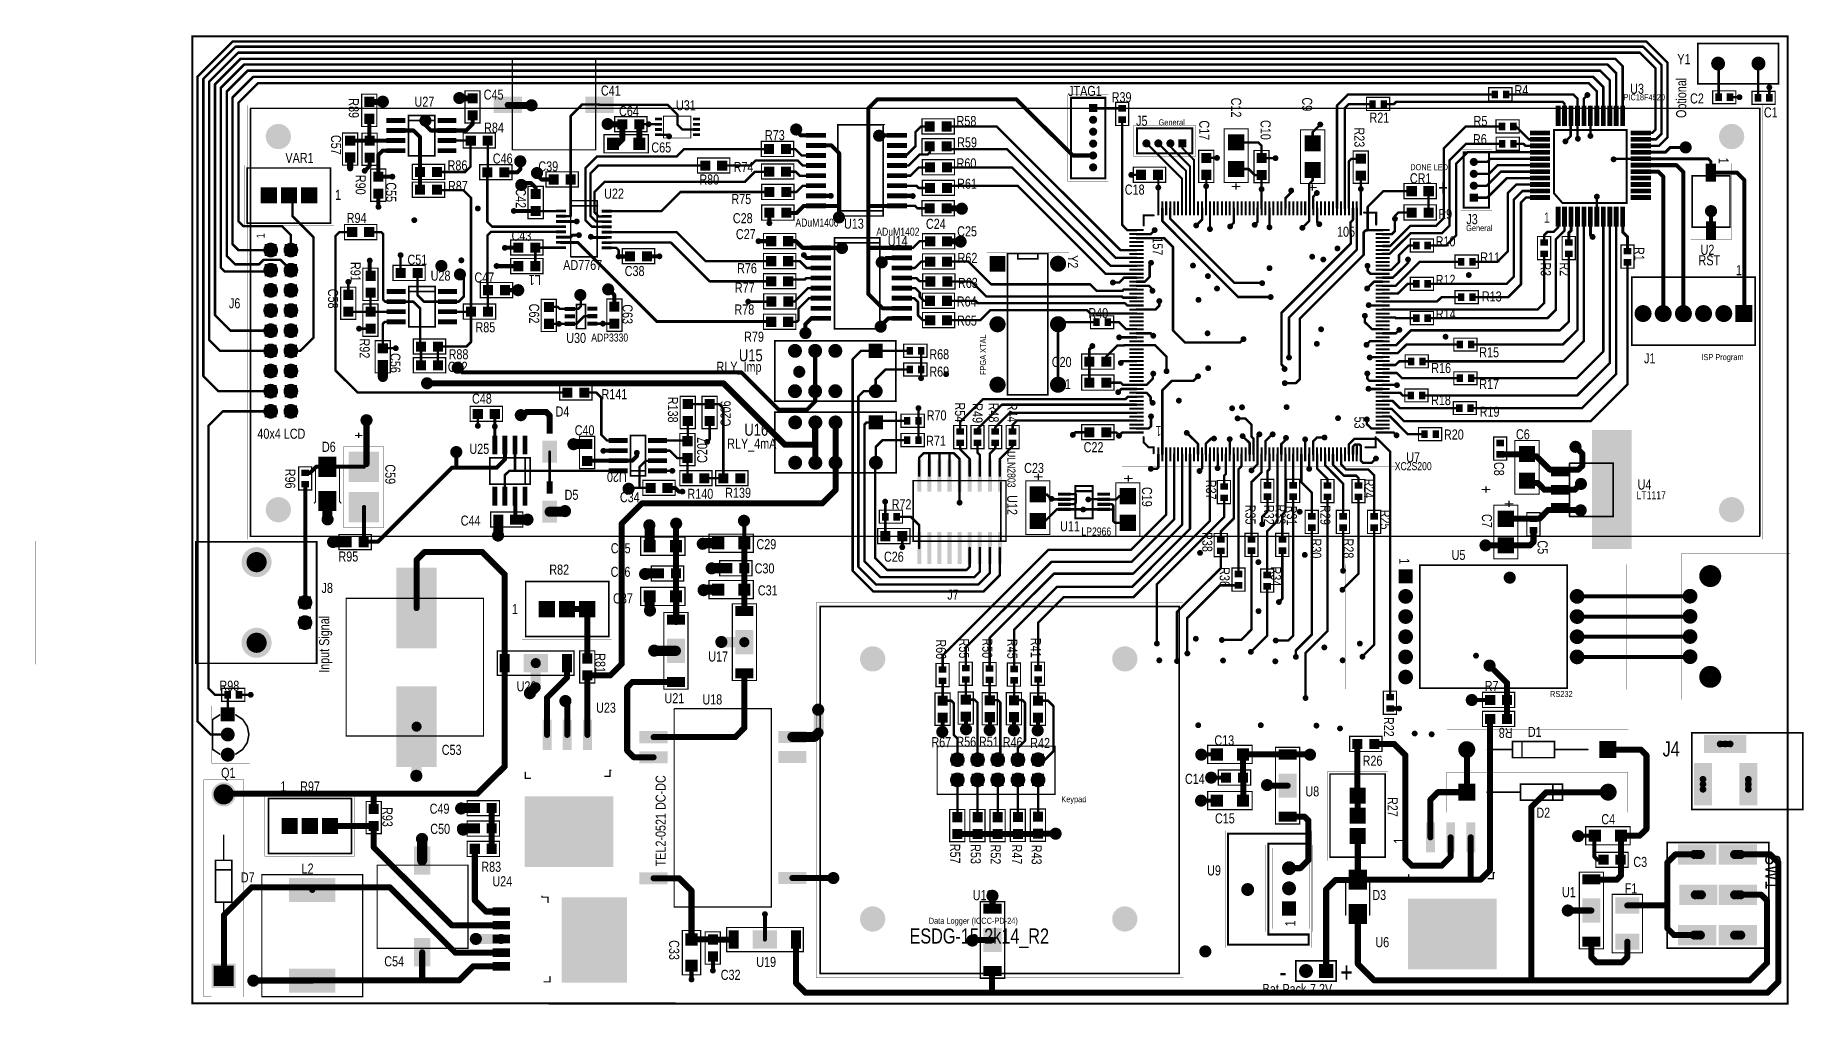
# Model space of a CAD drawing. Extents: x 0 to 8.76, y 0.02 to 4.83.
import ezdxf

# ---------------------------------------------------------------- set-up
doc = ezdxf.new("R2010")
doc.units = 0

msp = doc.modelspace()

# ---------------------------------------------------------------- texts
at = {"layer": 'SST', "width": 0.8}
for s, height, p in [('Y1', 0.05, (8.139, 4.688)), ('U3', 0.05, (7.905, 4.541)), ('C64', 0.05, (2.893, 4.43)), ('PIC18F4520', 0.03, (7.872, 4.509)), ('C2', 0.05, (8.202, 4.493)), ('C1', 0.05, (8.568, 4.424)), ('R84', 0.05, (2.224, 4.348)), ('General', 0.03, (5.567, 4.384)), ('R86', 0.05, (2.043, 4.161)), ('C39', 0.05, (2.493, 4.156)), ('DONE LED', 0.03, (6.815, 4.162)), ('R87', 0.05, (2.045, 4.059)), ('R94', 0.05, (1.543, 3.9)), ('C28', 0.05, (3.457, 3.899)), ('1', 0.05, (7.477, 3.902)), ('C43', 0.05, (2.36, 3.812)), ('C27', 0.05, (3.472, 3.82)), ('ADuM1400', 0.04, (3.767, 3.882)), ('ADuM1402', 0.04, (4.168, 3.837)), ('105', 0.05, (6.452, 3.832)), ('General', 0.03, (7.092, 3.86)), ('C51', 0.05, (1.844, 3.693)), ('AD7767', 0.05, (2.616, 3.667)), ('R76', 0.05, (3.478, 3.651)), ('RST', 0.05, (8.244, 3.69)), ('C47', 0.05, (2.176, 3.605)), ('R77', 0.05, (3.467, 3.554)), ('R63', 0.05, (4.573, 3.578)), ('J6', 0.05, (0.959, 3.477)), ('R65', 0.05, (4.568, 3.391)), ('R40', 0.05, (5.219, 3.428)), ('R85', 0.05, (2.181, 3.358)), ('ADP3330', 0.04, (2.755, 3.312)), ('R79', 0.05, (3.513, 3.311)), ('R88', 0.05, (2.048, 3.224)), ('R15', 0.05, (7.157, 3.234)), ('ISP Program', 0.03, (8.258, 3.22)), ('C52', 0.05, (2.044, 3.162)), ('RLY_Imp', 0.05, (3.376, 3.162)), ('R16', 0.05, (6.919, 3.156)), ('R17', 0.05, (7.157, 3.076)), ('C48', 0.05, (2.164, 3.004)), ('R18', 0.05, (6.918, 2.997)), ('R19', 0.05, (7.159, 2.939)), ('40x4 LCD', 0.05, (1.1, 2.83)), ('RLY_4mA', 0.05, (3.429, 2.781)), ('R20', 0.05, (6.982, 2.826)), ('U7', 0.05, (6.795, 2.713)), ('XC2S200', 0.04, (6.738, 2.674)), ('LT1117', 0.04, (7.937, 2.53)), ('C44', 0.05, (2.108, 2.399)), ('LP2966', 0.04, (5.185, 2.35)), ('C35', 0.05, (2.852, 2.262)), ('R95', 0.05, (1.502, 2.221)), ('R82', 0.05, (2.547, 2.156)), ('C36', 0.05, (2.851, 2.145)), ('C30', 0.05, (3.565, 2.162)), ('C26', 0.05, (4.206, 2.22)), ('C37', 0.05, (2.863, 2.013)), ('J7', 0.05, (4.52, 2.032)), ('1', 0.05, (2.362, 1.96)), ('R98', 0.05, (0.912, 1.58)), ('U26', 0.05, (2.385, 1.577)), ('R7', 0.05, (7.184, 1.579)), ('RS232', 0.03, (7.508, 1.549)), ('D1', 0.05, (7.398, 1.351)), ('J4', 0.075, (8.066, 1.254)), ('C53', 0.05, (2.014, 1.262)), ('C14', 0.05, (5.698, 1.118)), ('1', 0.05, (1.214, 1.081)), ('R97', 0.05, (1.312, 1.08)), ('Keypad', 0.03, (5.085, 1.027)), ('C49', 0.05, (1.954, 0.97)), ('C50', 0.05, (1.957, 0.87)), ('C3', 0.05, (7.921, 0.706)), ('Data Logger (ICCC-PD-24)', 0.03, (4.428, 0.424)), ('ESDG-15-2k14_R2', 0.075, (4.333, 0.326)), ('-', 0.1, (6.166, 0.136)), ('+', 0.1, (6.468, 0.134)), ('Bat-Pack-7.2V', 0.05, (6.083, 0.076))]:
    msp.add_text(s, height=height, dxfattribs=at).set_placement(p)
for s, height, rotation, p in [('C45', 0.05, 360, (2.222, 4.512)), ('C41', 0.05, 360, (2.803, 4.532)), ('JTAG1', 0.05, 360, (5.119, 4.53)), ('R4', 0.05, 360, (7.332, 4.534)), ('Optional', 0.05, 90, (8.183, 4.421)), ('R89', 0.05, 270, (1.553, 4.519)), ('U27', 0.05, 360, (1.879, 4.477)), ('U31', 0.05, 360, (3.175, 4.459)), ('R39', 0.05, 360, (5.335, 4.499)), ('C12', 0.05, 270, (5.927, 4.522)), ('C9', 0.05, 270, (6.279, 4.523)), ('R58', 0.05, 360, (4.566, 4.381)), ('J5', 0.05, 360, (5.456, 4.382)), ('C17', 0.05, 270, (5.769, 4.409)), ('C10', 0.05, 270, (6.073, 4.411)), ('R21', 0.05, 360, (6.613, 4.398)), ('R5', 0.05, 360, (7.129, 4.381)), ('C57', 0.05, 270, (1.465, 4.337)), ('C65', 0.05, 360, (3.053, 4.25)), ('R73', 0.05, 360, (3.616, 4.311)), ('R59', 0.05, 360, (4.569, 4.275)), ('R23', 0.05, 270, (6.538, 4.374)), ('R6', 0.05, 360, (7.126, 4.291)), ('VAR1', 0.05, 360, (1.239, 4.198)), ('C46', 0.05, 360, (2.267, 4.195)), ('R60', 0.05, 360, (4.566, 4.171)), ('1', 0.05, 270, (8.343, 4.224)), ('R90', 0.05, 270, (1.587, 4.139)), ('R80', 0.05, 360, (3.291, 4.091)), ('R74', 0.05, 360, (3.461, 4.153)), ('R61', 0.05, 360, (4.569, 4.07)), ('CR1', 0.05, 360, (6.813, 4.097)), ('1', 0.05, 360, (1.485, 4.015)), ('C55', 0.05, 270, (1.738, 4.102)), ('C42', 0.05, 270, (2.381, 4.072)), ('U22', 0.05, 360, (2.819, 4.021)), ('R75', 0.05, 360, (3.45, 3.994)), ('C18', 0.05, 360, (5.4, 4.041)), ('+', 0.06, 90, (5.98, 4.062)), ('+', 0.06, 90, (6.359, 4.057)), ('+', 0.075, 180, (7.001, 4.111)), ('+', 0.075, 180, (7.001, 4.111)), ('R9', 0.05, 360, (6.954, 3.92)), ('J3', 0.05, 360, (7.093, 3.894)), ('U13', 0.05, 360, (4.008, 3.872)), ('C24', 0.05, 360, (4.414, 3.871)), ('C25', 0.05, 360, (4.569, 3.834)), ('1', 0.04, 90, (1.136, 3.825)), ('U14', 0.05, 360, (4.225, 3.786)), ('157', 0.05, 270, (5.538, 3.829)), ('R10', 0.05, 360, (6.941, 3.784)), ('R1', 0.05, 270, (7.925, 3.781)), ('U2', 0.05, 360, (8.254, 3.742)), ('R91', 0.05, 270, (1.562, 3.707)), ('C38', 0.05, 360, (2.921, 3.637)), ('R62', 0.05, 360, (4.571, 3.702)), ('Y2', 0.05, 270, (5.118, 3.741)), ('R11', 0.05, 360, (7.162, 3.705)), ('R3', 0.05, 270, (7.462, 3.705)), ('R2', 0.05, 270, (7.556, 3.705)), ('1', 0.05, 360, (8.429, 3.641)), ('U28', 0.05, 360, (1.959, 3.614)), ('L1', 0.05, 180, (2.505, 3.642)), ('R12', 0.05, 360, (6.941, 3.593)), ('C58', 0.05, 270, (1.45, 3.574)), ('R64', 0.05, 360, (4.567, 3.486)), ('R13', 0.05, 360, (7.17, 3.511)), ('C62', 0.05, 270, (2.447, 3.5)), ('C63', 0.05, 270, (2.91, 3.497)), ('R78', 0.05, 360, (3.465, 3.446)), ('R14', 0.05, 360, (6.942, 3.424)), ('U30', 0.05, 360, (2.631, 3.305)), ('R92', 0.05, 270, (1.607, 3.327)), ('C56', 0.05, 270, (1.759, 3.255)), ('U15', 0.06, 360, (3.487, 3.214)), ('R68', 0.05, 360, (4.431, 3.224)), ('FPGA XTAL', 0.03, 90, (4.712, 3.146)), ('J1', 0.05, 360, (7.974, 3.204)), ('R69', 0.05, 360, (4.431, 3.138)), ('C20', 0.05, 360, (5.038, 3.186)), ('R141', 0.05, 360, (2.806, 3.026)), ('C21', 0.05, 360, (5.035, 3.076)), ('D4', 0.05, 360, (2.578, 2.94)), ('R138', 0.05, 270, (3.135, 3.038)), ('C206', 0.05, 90, (3.446, 2.891)), ('R54', 0.05, 270, (4.558, 3.01)), ('R49', 0.05, 270, (4.645, 3.006)), ('R48', 0.05, 270, (4.725, 3.009)), ('R44', 0.05, 270, (4.817, 3.009)), ('C40', 0.05, 360, (2.673, 2.847)), ('U16', 0.06, 360, (3.514, 2.845)), ('R70', 0.05, 360, (4.418, 2.921)), ('1', 0.05, 180, (5.582, 2.893)), ('53', 0.05, 270, (6.538, 2.94)), ('D6', 0.05, 360, (1.42, 2.765)), ('+', 0.05, 270, (1.578, 2.862)), ('U25', 0.05, 360, (2.151, 2.755)), ('C207', 0.05, 90, (3.33, 2.71)), ('R71', 0.05, 360, (4.415, 2.795)), ('C22', 0.05, 360, (5.196, 2.763)), ('C6', 0.05, 360, (7.339, 2.827)), ('ULN2803', 0.04, 270, (4.818, 2.769)), ('R96', 0.05, 270, (1.238, 2.681)), ('C59', 0.05, 270, (1.734, 2.703)), ('U20', 0.05, 180, (2.931, 2.666)), ('C23', 0.05, 360, (4.901, 2.66)), ('+', 0.06, 270, (4.942, 2.66)), ('+', 0.06, 270, (5.388, 2.651)), ('C8', 0.05, 270, (7.23, 2.715)), ('D5', 0.05, 360, (2.623, 2.527)), ('C34', 0.05, 360, (2.897, 2.515)), ('R140', 0.05, 360, (3.232, 2.532)), ('R139', 0.05, 360, (3.419, 2.537)), ('U12', 0.05, 270, (4.817, 2.55)), ('C19', 0.05, 270, (5.485, 2.591)), ('R37', 0.05, 270, (5.803, 2.626)), ('R24', 0.05, 270, (6.586, 2.632)), ('+', 0.06, 270, (7.162, 2.597)), ('U4', 0.05, 360, (7.942, 2.578)), ('R72', 0.05, 360, (4.244, 2.48)), ('R35', 0.05, 270, (5.998, 2.503)), ('R32', 0.05, 270, (6.09, 2.502)), ('R33', 0.05, 270, (6.147, 2.504)), ('R31', 0.05, 270, (6.203, 2.498)), ('R29', 0.05, 270, (6.369, 2.501)), ('R25', 0.05, 270, (6.666, 2.478)), ('+', 0.06, 90, (7.334, 2.488)), ('U11', 0.05, 360, (5.079, 2.371)), ('C7', 0.05, 270, (7.17, 2.457)), ('C29', 0.05, 360, (3.574, 2.282)), ('R38', 0.05, 270, (5.784, 2.367)), ('R30', 0.05, 270, (6.324, 2.335)), ('R28', 0.05, 270, (6.484, 2.335)), ('C5', 0.05, 270, (7.446, 2.326)), ('R34', 0.05, 270, (6.125, 2.196)), ('1', 0.05, 270, (6.761, 2.237)), ('U5', 0.05, 360, (7.02, 2.229)), ('J8', 0.05, 360, (1.418, 2.065)), ('C31', 0.05, 360, (3.581, 2.053)), ('R36', 0.05, 270, (5.87, 2.193)), ('Input Signal', 0.05, 90, (1.456, 1.669)), ('R81', 0.05, 270, (2.775, 1.766)), ('U17', 0.05, 360, (3.335, 1.725)), ('R66', 0.05, 270, (4.464, 1.835)), ('R55', 0.05, 270, (4.578, 1.839)), ('R50', 0.05, 270, (4.693, 1.84)), ('R45', 0.05, 270, (4.817, 1.837)), ('R41', 0.05, 270, (4.934, 1.842)), ('U23', 0.05, 360, (2.779, 1.471)), ('U21', 0.05, 360, (3.118, 1.518)), ('U18', 0.05, 360, (3.306, 1.512)), ('R22', 0.05, 270, (6.684, 1.45)), ('R67', 0.05, 360, (4.441, 1.3)), ('R56', 0.05, 360, (4.565, 1.302)), ('R51', 0.05, 360, (4.677, 1.302)), ('R46', 0.05, 360, (4.795, 1.3)), ('R42', 0.05, 360, (4.931, 1.296)), ('C13', 0.05, 360, (5.844, 1.309)), ('R8', 0.05, 180, (7.322, 1.396)), ('R26', 0.05, 360, (6.579, 1.208)), ('Q1', 0.05, 360, (0.92, 1.148)), ('TEL2-0521 DC-DC', 0.05, 90, (3.124, 0.709)), ('U8', 0.05, 360, (6.295, 1.056)), ('R93', 0.05, 270, (1.72, 1.003)), ('C15', 0.05, 360, (5.847, 0.922)), ('R27', 0.05, 270, (6.703, 1.053)), ('D2', 0.05, 360, (7.44, 0.95)), ('C4', 0.05, 360, (7.762, 0.918)), ('R57', 0.05, 270, (4.534, 0.821)), ('R53', 0.05, 270, (4.636, 0.819)), ('R52', 0.05, 270, (4.735, 0.817)), ('R47', 0.05, 270, (4.84, 0.817)), ('R43', 0.05, 270, (4.938, 0.816)), ('1', 0.05, 90, (6.783, 0.822)), ('L2', 0.05, 360, (1.319, 0.673)), ('R83', 0.05, 360, (2.21, 0.682)), ('U9', 0.05, 360, (5.808, 0.664)), ('SW1', 0.075, 270, (8.575, 0.768)), ('D7', 0.05, 360, (1.018, 0.629)), ('U24', 0.05, 360, (2.265, 0.61)), ('F1', 0.05, 360, (7.878, 0.575)), ('U10', 0.05, 360, (4.646, 0.541)), ('D3', 0.05, 360, (6.627, 0.542)), ('U1', 0.05, 360, (7.567, 0.556)), ('1', 0.05, 90, (6.245, 0.411)), ('U6', 0.05, 360, (6.642, 0.308)), ('C54', 0.05, 360, (1.729, 0.213)), ('C33', 0.05, 270, (3.141, 0.343)), ('C32', 0.05, 360, (3.397, 0.146)), ('U19', 0.05, 360, (3.573, 0.21))]:
    msp.add_text(s, height=height, rotation=rotation, dxfattribs=at).set_placement(p)

# ---------------------------------------------------------------- linework, layer by layer
for points, const_width in [([(8.684, 0.028), (0.778, 0.029), (0.778, 4.826), (8.686, 4.826), (8.686, 0.028), (8.684, 0.028)], 0.01), ([(8.641, 4.591), (8.241, 4.591), (8.241, 4.791), (8.641, 4.791), (8.641, 4.591)], 0.001), ([(1.051, 2.331), (8.563, 2.331), (8.563, 4.484), (1.051, 4.484), (1.051, 2.331)], 0.001), ([(5.118, 4.536), (5.318, 4.536), (5.318, 4.106), (5.118, 4.106), (5.118, 4.536)], 0.001), ([(5.75, 4.385), (5.75, 4.23), (5.445, 4.23), (5.445, 4.385), (5.75, 4.385)], 0.001), ([(7.065, 3.961), (7.065, 4.266), (7.22, 4.266), (7.22, 3.961), (7.065, 3.961)], 0.001), ([(1.48, 4.186), (1.036, 4.186), (1.036, 3.889), (1.48, 3.889), (1.48, 4.186)], 0.001), ([(8.17, 4.196), (8.406, 4.196), (8.406, 3.817), (8.205, 3.817), (8.205, 4.196), (8.17, 4.196)], 0.001), ([(4.715, 3.752), (4.715, 3.044), (5.123, 3.044), (5.123, 3.752), (4.715, 3.752)], 0.001), ([(8.528, 3.636), (8.528, 3.291), (7.91, 3.291), (7.91, 3.635), (8.528, 3.635), (8.528, 3.636)], 0.001), ([(4.269, 3.32), (3.661, 3.32), (3.661, 3.012), (4.269, 3.012), (4.269, 3.32)], 0.001), ([(4.27, 2.965), (3.662, 2.965), (3.662, 2.657), (4.27, 2.657), (4.27, 2.965)], 0.001), ([(0.834, 1.711), (0, 1.711), (0, 2.323), (1.398, 2.323), (1.398, 1.711), (0.834, 1.711)], 0.001), ([(6.748, 2.207), (6.492, 2.207), (6.492, 1.589), (7.888, 1.589), (7.889, 1.587), (7.889, 2.207), (6.748, 2.207)], 0.001), ([(8.158, 1.69), (8.158, 1.536), (8.699, 1.536), (8.699, 2.259), (8.158, 2.259), (8.158, 1.69)], 0.001), ([(2.412, 1.836), (2.856, 1.836), (2.856, 2.133), (2.412, 2.133), (2.412, 1.836)], 0.001), ([(5.69, 2.018), (5.69, 0.158), (3.87, 0.158), (3.87, 2.018), (5.69, 2.018)], 0.001), ([(0.874, 1.506), (0.874, 1.221), (1.062, 1.221), (1.062, 1.506), (0.874, 1.506)], 0.001), ([(7.896, 1.19), (6.997, 1.19), (6.997, 1.388), (7.896, 1.388), (7.896, 1.19)], 0.001), ([(8.761, 0.991), (8.211, 0.991), (8.211, 1.371), (8.761, 1.371), (8.761, 0.991)], 0.001), ([(6.703, 0.737), (6.703, 1.181), (6.406, 1.181), (6.406, 0.737), (6.703, 0.737)], 0.001), ([(6.995, 1.175), (7.894, 1.175), (7.894, 0.977), (6.995, 0.977), (6.995, 1.175)], 0.001), ([(0.835, 0.062), (0.835, 1.138), (1.033, 1.138), (1.033, 0.061), (0.889, 0.061), (0.835, 0.062)], 0.001), ([(1.137, 0.76), (1.581, 0.76), (1.581, 1.057), (1.137, 1.057), (1.137, 0.76)], 0.001), ([(6.327, 0.306), (5.897, 0.306), (5.897, 0.886), (6.327, 0.886), (6.327, 0.306)], 0.001), ([(6.099, 0.815), (6.329, 0.815), (6.329, 0.385), (6.099, 0.385), (6.099, 0.815)], 0.001), ([(8.088, 0.303), (8.088, 0.828), (8.593, 0.828), (8.593, 0.303), (8.088, 0.303)], 0.001), ([(6.448, 0.14), (6.448, 0.24), (6.248, 0.24), (6.248, 0.14), (6.448, 0.14)], 0.001)]:
    msp.add_lwpolyline(points, close=True, dxfattribs=dict(const_width=const_width))
for points, const_width in [([(0.7755, 4.826, 1), (0.7805, 4.826, 1)], 0.005), ([(8.6835, 4.826, 1), (8.6885, 4.826, 1)], 0.005), ([(8.2408, 4.791, 1), (8.2412, 4.791, 1)], 0.0005), ([(8.6408, 4.791, 1), (8.6412, 4.791, 1)], 0.0005), ([(8.2408, 4.591, 1), (8.2412, 4.591, 1)], 0.0005), ([(8.6408, 4.591, 1), (8.6412, 4.591, 1)], 0.0005), ([(8.6408, 4.591, 1), (8.6412, 4.591, 1)], 0.0005), ([(1.0507, 4.484, 1), (1.0513, 4.484, 1)], 0.0005), ([(5.1178, 4.536, 1), (5.1183, 4.536, 1)], 0.0005), ([(5.1178, 4.536, 1), (5.1183, 4.536, 1)], 0.0005), ([(5.3177, 4.536, 1), (5.3182, 4.536, 1)], 0.0005), ([(8.5628, 4.484, 1), (8.5633, 4.484, 1)], 0.0005), ([(5.4448, 4.385, 1), (5.4453, 4.385, 1)], 0.0005), ([(5.7497, 4.385, 1), (5.7503, 4.385, 1)], 0.0005), ([(5.7497, 4.385, 1), (5.7503, 4.385, 1)], 0.0005), ([(5.4448, 4.23, 1), (5.4453, 4.23, 1)], 0.0005), ([(5.7497, 4.23, 1), (5.7503, 4.23, 1)], 0.0005), ([(7.0648, 4.266, 1), (7.0653, 4.266, 1)], 0.0005), ([(7.2197, 4.266, 1), (7.2203, 4.266, 1)], 0.0005), ([(1.0357, 4.186, 1), (1.0363, 4.186, 1)], 0.0005), ([(1.4797, 4.186, 1), (1.4803, 4.186, 1)], 0.0005), ([(1.4797, 4.186, 1), (1.4803, 4.186, 1)], 0.0005), ([(8.1698, 4.196, 1), (8.1702, 4.196, 1)], 0.0005), ([(8.1698, 4.196, 1), (8.1702, 4.196, 1)], 0.0005), ([(8.2048, 4.196, 1), (8.2052, 4.196, 1)], 0.0005), ([(8.4058, 4.196, 1), (8.4063, 4.196, 1)], 0.0005), ([(5.1178, 4.106, 1), (5.1183, 4.106, 1)], 0.0005), ([(5.3177, 4.106, 1), (5.3182, 4.106, 1)], 0.0005), ([(7.0648, 3.961, 1), (7.0653, 3.961, 1)], 0.0005), ([(7.0648, 3.961, 1), (7.0653, 3.961, 1)], 0.0005), ([(7.2197, 3.961, 1), (7.2203, 3.961, 1)], 0.0005), ([(1.0357, 3.889, 1), (1.0363, 3.889, 1)], 0.0005), ([(1.4797, 3.889, 1), (1.4803, 3.889, 1)], 0.0005), ([(8.2048, 3.817, 1), (8.2052, 3.817, 1)], 0.0005), ([(8.4058, 3.817, 1), (8.4063, 3.817, 1)], 0.0005), ([(4.7147, 3.752, 1), (4.7153, 3.752, 1)], 0.0005), ([(4.7147, 3.752, 1), (4.7153, 3.752, 1)], 0.0005), ([(5.1227, 3.752, 1), (5.1233, 3.752, 1)], 0.0005), ([(7.9097, 3.635, 1), (7.9103, 3.635, 1)], 0.0005), ([(8.5278, 3.636, 1), (8.5282, 3.636, 1)], 0.0005), ([(8.5278, 3.636, 1), (8.5282, 3.636, 1)], 0.0005), ([(8.5278, 3.635, 1), (8.5282, 3.635, 1)], 0.0005), ([(3.6608, 3.32, 1), (3.6612, 3.32, 1)], 0.0005), ([(4.2687, 3.32, 1), (4.2693, 3.32, 1)], 0.0005), ([(4.2687, 3.32, 1), (4.2693, 3.32, 1)], 0.0005), ([(7.9097, 3.291, 1), (7.9103, 3.291, 1)], 0.0005), ([(8.5278, 3.291, 1), (8.5282, 3.291, 1)], 0.0005), ([(3.6608, 3.012, 1), (3.6612, 3.012, 1)], 0.0005), ([(4.2687, 3.012, 1), (4.2693, 3.012, 1)], 0.0005), ([(4.7147, 3.044, 1), (4.7153, 3.044, 1)], 0.0005), ([(5.1227, 3.044, 1), (5.1233, 3.044, 1)], 0.0005), ([(3.6618, 2.965, 1), (3.6622, 2.965, 1)], 0.0005), ([(4.2697, 2.965, 1), (4.2702, 2.965, 1)], 0.0005), ([(4.2697, 2.965, 1), (4.2702, 2.965, 1)], 0.0005), ([(3.6618, 2.657, 1), (3.6622, 2.657, 1)], 0.0005), ([(4.2697, 2.657, 1), (4.2702, 2.657, 1)], 0.0005), ([(-0.0003, 2.323, 1), (0.0003, 2.323, 1)], 0.0005), ([(1.0507, 2.331, 1), (1.0513, 2.331, 1)], 0.0005), ([(1.0507, 2.331, 1), (1.0513, 2.331, 1)], 0.0005), ([(1.3977, 2.323, 1), (1.3983, 2.323, 1)], 0.0005), ([(8.5628, 2.331, 1), (8.5633, 2.331, 1)], 0.0005), ([(6.4917, 2.207, 1), (6.4923, 2.207, 1)], 0.0005), ([(6.7477, 2.207, 1), (6.7483, 2.207, 1)], 0.0005), ([(6.7477, 2.207, 1), (6.7483, 2.207, 1)], 0.0005), ([(7.8887, 2.207, 1), (7.8893, 2.207, 1)], 0.0005), ([(8.1578, 2.259, 1), (8.1582, 2.259, 1)], 0.0005), ([(8.6988, 2.259, 1), (8.6992, 2.259, 1)], 0.0005), ([(2.4118, 2.133, 1), (2.4122, 2.133, 1)], 0.0005), ([(2.8558, 2.133, 1), (2.8562, 2.133, 1)], 0.0005), ([(3.8698, 2.018, 1), (3.8703, 2.018, 1)], 0.0005), ([(5.6898, 2.018, 1), (5.6903, 2.018, 1)], 0.0005), ([(5.6898, 2.018, 1), (5.6903, 2.018, 1)], 0.0005), ([(2.4118, 1.836, 1), (2.4122, 1.836, 1)], 0.0005), ([(2.4118, 1.836, 1), (2.4122, 1.836, 1)], 0.0005), ([(2.8558, 1.836, 1), (2.8562, 1.836, 1)], 0.0005), ([(-0.0003, 1.711, 1), (0.0003, 1.711, 1)], 0.0005), ([(0.8337, 1.711, 1), (0.8342, 1.711, 1)], 0.0005), ([(0.8337, 1.711, 1), (0.8342, 1.711, 1)], 0.0005), ([(1.3977, 1.711, 1), (1.3983, 1.711, 1)], 0.0005), ([(8.1578, 1.69, 1), (8.1582, 1.69, 1)], 0.0005), ([(8.1578, 1.69, 1), (8.1582, 1.69, 1)], 0.0005), ([(6.4917, 1.589, 1), (6.4923, 1.589, 1)], 0.0005), ([(7.8877, 1.589, 1), (7.8883, 1.589, 1)], 0.0005), ([(7.8887, 1.587, 1), (7.8893, 1.587, 1)], 0.0005), ([(0.8738, 1.506, 1), (0.8742, 1.506, 1)], 0.0005), ([(0.8738, 1.506, 1), (0.8742, 1.506, 1)], 0.0005), ([(1.0618, 1.506, 1), (1.0623, 1.506, 1)], 0.0005), ([(8.1578, 1.536, 1), (8.1582, 1.536, 1)], 0.0005), ([(8.6988, 1.536, 1), (8.6992, 1.536, 1)], 0.0005), ([(6.9967, 1.388, 1), (6.9973, 1.388, 1)], 0.0005), ([(7.8957, 1.388, 1), (7.8963, 1.388, 1)], 0.0005), ([(8.2108, 1.371, 1), (8.2112, 1.371, 1)], 0.0005), ([(8.7607, 1.371, 1), (8.7612, 1.371, 1)], 0.0005), ([(0.8738, 1.221, 1), (0.8742, 1.221, 1)], 0.0005), ([(1.0618, 1.221, 1), (1.0623, 1.221, 1)], 0.0005), ([(6.4057, 1.181, 1), (6.4063, 1.181, 1)], 0.0005), ([(6.7028, 1.181, 1), (6.7033, 1.181, 1)], 0.0005), ([(6.9947, 1.175, 1), (6.9953, 1.175, 1)], 0.0005), ([(6.9947, 1.175, 1), (6.9953, 1.175, 1)], 0.0005), ([(6.9967, 1.19, 1), (6.9973, 1.19, 1)], 0.0005), ([(7.8937, 1.175, 1), (7.8943, 1.175, 1)], 0.0005), ([(7.8957, 1.19, 1), (7.8963, 1.19, 1)], 0.0005), ([(7.8957, 1.19, 1), (7.8963, 1.19, 1)], 0.0005), ([(0.8347, 1.138, 1), (0.8352, 1.138, 1)], 0.0005), ([(1.0327, 1.138, 1), (1.0333, 1.138, 1)], 0.0005), ([(1.1367, 1.057, 1), (1.1373, 1.057, 1)], 0.0005), ([(1.5807, 1.057, 1), (1.5813, 1.057, 1)], 0.0005), ([(6.9947, 0.977, 1), (6.9953, 0.977, 1)], 0.0005), ([(7.8937, 0.977, 1), (7.8943, 0.977, 1)], 0.0005), ([(8.2108, 0.991, 1), (8.2112, 0.991, 1)], 0.0005), ([(8.7607, 0.991, 1), (8.7612, 0.991, 1)], 0.0005), ([(8.7607, 0.991, 1), (8.7612, 0.991, 1)], 0.0005), ([(5.8967, 0.886, 1), (5.8973, 0.886, 1)], 0.0005), ([(6.3267, 0.886, 1), (6.3273, 0.886, 1)], 0.0005), ([(6.0987, 0.815, 1), (6.0993, 0.815, 1)], 0.0005), ([(6.0987, 0.815, 1), (6.0993, 0.815, 1)], 0.0005), ([(6.3287, 0.815, 1), (6.3293, 0.815, 1)], 0.0005), ([(8.0877, 0.828, 1), (8.0882, 0.828, 1)], 0.0005), ([(8.5928, 0.828, 1), (8.5932, 0.828, 1)], 0.0005), ([(1.1367, 0.76, 1), (1.1373, 0.76, 1)], 0.0005), ([(1.1367, 0.76, 1), (1.1373, 0.76, 1)], 0.0005), ([(1.5807, 0.76, 1), (1.5813, 0.76, 1)], 0.0005), ([(6.4057, 0.737, 1), (6.4063, 0.737, 1)], 0.0005), ([(6.7028, 0.737, 1), (6.7033, 0.737, 1)], 0.0005), ([(6.7028, 0.737, 1), (6.7033, 0.737, 1)], 0.0005), ([(6.0987, 0.385, 1), (6.0993, 0.385, 1)], 0.0005), ([(6.3287, 0.385, 1), (6.3293, 0.385, 1)], 0.0005), ([(5.8967, 0.306, 1), (5.8973, 0.306, 1)], 0.0005), ([(6.3267, 0.306, 1), (6.3273, 0.306, 1)], 0.0005), ([(6.3267, 0.306, 1), (6.3273, 0.306, 1)], 0.0005), ([(8.0877, 0.303, 1), (8.0882, 0.303, 1)], 0.0005), ([(8.0877, 0.303, 1), (8.0882, 0.303, 1)], 0.0005), ([(8.5928, 0.303, 1), (8.5932, 0.303, 1)], 0.0005), ([(6.2477, 0.24, 1), (6.2483, 0.24, 1)], 0.0005), ([(6.4478, 0.24, 1), (6.4483, 0.24, 1)], 0.0005), ([(3.8698, 0.158, 1), (3.8703, 0.158, 1)], 0.0005), ([(5.6898, 0.158, 1), (5.6903, 0.158, 1)], 0.0005), ([(6.2477, 0.14, 1), (6.2483, 0.14, 1)], 0.0005), ([(6.4478, 0.14, 1), (6.4483, 0.14, 1)], 0.0005), ([(6.4478, 0.14, 1), (6.4483, 0.14, 1)], 0.0005), ([(0.7755, 0.029, 1), (0.7805, 0.029, 1)], 0.005), ([(0.8347, 0.062, 1), (0.8352, 0.062, 1)], 0.0005), ([(0.8347, 0.062, 1), (0.8352, 0.062, 1)], 0.0005), ([(0.8888, 0.061, 1), (0.8892, 0.061, 1)], 0.0005), ([(1.0327, 0.061, 1), (1.0333, 0.061, 1)], 0.0005), ([(8.6815, 0.028, 1), (8.6865, 0.028, 1)], 0.005), ([(8.6815, 0.028, 1), (8.6865, 0.028, 1)], 0.005), ([(8.6835, 0.028, 1), (8.6885, 0.028, 1)], 0.005)]:
    msp.add_lwpolyline(points, format="xyb", close=True, dxfattribs=dict(const_width=const_width))
at = {"layer": 'DRL'}
for points, const_width in [([(8.334, 4.691, 1), (8.348, 4.691, 1)], 0.015), ([(8.534, 4.691, 1), (8.548, 4.691, 1)], 0.015), ([(8.59, 4.573, 1), (8.6, 4.573, 1)], 0.01), ([(1.712, 4.502, 1), (1.732, 4.502, 1)], 0.02), ([(2.091, 4.52, 1), (2.111, 4.52, 1)], 0.02), ([(2.449, 4.484, 1), (2.469, 4.484, 1)], 0.02), ([(2.449, 4.484, 1), (2.469, 4.484, 1)], 0.02), ([(2.449, 4.484, 1), (2.469, 4.484, 1)], 0.02), ([(5.236, 4.471, 1), (5.25, 4.471, 1)], 0.014), ([(7.688, 4.535, 1), (7.698, 4.535, 1)], 0.01), ([(8.442, 4.524, 1), (8.452, 4.524, 1)], 0.01), ([(8.442, 4.524, 1), (8.452, 4.524, 1)], 0.01), ([(1.173, 4.329, 1), (1.235, 4.329, 1)], 0.063), ([(1.923, 4.408, 1), (1.943, 4.408, 1)], 0.02), ([(2.826, 4.391, 1), (2.846, 4.391, 1)], 0.02), ([(3.034, 4.39, 1), (3.044, 4.39, 1)], 0.01), ([(3.761, 4.364, 1), (3.781, 4.364, 1)], 0.02), ([(5.236, 4.412, 1), (5.25, 4.412, 1)], 0.014), ([(6.364, 4.389, 1), (6.374, 4.389, 1)], 0.01), ([(6.364, 4.389, 1), (6.374, 4.389, 1)], 0.01), ([(8.377, 4.329, 1), (8.439, 4.329, 1)], 0.063), ([(3.136, 4.33, 1), (3.146, 4.33, 1)], 0.01), ([(4.172, 4.333, 1), (4.192, 4.333, 1)], 0.02), ([(5.236, 4.353, 1), (5.25, 4.353, 1)], 0.014), ([(5.236, 4.294, 1), (5.25, 4.294, 1)], 0.014), ([(5.5, 4.295, 1), (5.514, 4.295, 1)], 0.014), ([(5.559, 4.295, 1), (5.573, 4.295, 1)], 0.014), ([(5.619, 4.295, 1), (5.633, 4.295, 1)], 0.014), ([(5.678, 4.295, 1), (5.692, 4.295, 1)], 0.014), ([(7.579, 4.305, 1), (7.589, 4.305, 1)], 0.01), ([(7.641, 4.318, 1), (7.651, 4.318, 1)], 0.01), ([(7.703, 4.332, 1), (7.713, 4.332, 1)], 0.01), ([(2.393, 4.206, 1), (2.413, 4.206, 1)], 0.02), ([(2.393, 4.206, 1), (2.413, 4.206, 1)], 0.02), ([(5.236, 4.235, 1), (5.25, 4.235, 1)], 0.014), ([(5.852, 4.223, 1), (5.862, 4.223, 1)], 0.01), ([(6.142, 4.222, 1), (6.152, 4.222, 1)], 0.01), ([(6.142, 4.222, 1), (6.152, 4.222, 1)], 0.01), ([(7.123, 4.203, 1), (7.137, 4.203, 1)], 0.014), ([(7.818, 4.216, 1), (7.828, 4.216, 1)], 0.01), ([(8.17, 4.275, 1), (8.19, 4.275, 1)], 0.02), ([(1.555, 4.171, 1), (1.565, 4.171, 1)], 0.01), ([(1.555, 4.171, 1), (1.565, 4.171, 1)], 0.01), ([(1.627, 4.159, 1), (1.637, 4.159, 1)], 0.01), ([(1.764, 4.13, 1), (1.774, 4.13, 1)], 0.01), ([(2.476, 4.148, 1), (2.496, 4.148, 1)], 0.02), ([(2.476, 4.148, 1), (2.496, 4.148, 1)], 0.02), ([(5.236, 4.176, 1), (5.25, 4.176, 1)], 0.014), ([(5.427, 4.139, 1), (5.437, 4.139, 1)], 0.01), ([(5.427, 4.139, 1), (5.437, 4.139, 1)], 0.01), ([(7.123, 4.144, 1), (7.137, 4.144, 1)], 0.014), ([(1.147, 4.037, 1), (1.167, 4.037, 1)], 0.02), ([(1.247, 4.037, 1), (1.267, 4.037, 1)], 0.02), ([(1.347, 4.037, 1), (1.367, 4.037, 1)], 0.02), ([(2.398, 4.089, 1), (2.418, 4.089, 1)], 0.02), ([(2.398, 4.089, 1), (2.418, 4.089, 1)], 0.02), ([(3.938, 4.035, 1), (3.948, 4.035, 1)], 0.01), ([(3.938, 4.035, 1), (3.948, 4.035, 1)], 0.01), ([(4.344, 4.034, 1), (4.354, 4.034, 1)], 0.01), ([(4.344, 4.034, 1), (4.354, 4.034, 1)], 0.01), ([(4.344, 4.034, 1), (4.354, 4.034, 1)], 0.01), ([(5.561, 4.076, 1), (5.571, 4.076, 1)], 0.01), ([(5.798, 4.083, 1), (5.808, 4.083, 1)], 0.01), ([(6.073, 4.068, 1), (6.083, 4.068, 1)], 0.01), ([(6.22, 4.061, 1), (6.23, 4.061, 1)], 0.01), ([(6.22, 4.061, 1), (6.23, 4.061, 1)], 0.01), ([(6.347, 4.049, 1), (6.357, 4.049, 1)], 0.01), ([(6.347, 4.049, 1), (6.357, 4.049, 1)], 0.01), ([(6.565, 4.069, 1), (6.575, 4.069, 1)], 0.01), ([(6.565, 4.069, 1), (6.575, 4.069, 1)], 0.01), ([(7.123, 4.085, 1), (7.137, 4.085, 1)], 0.014), ([(7.123, 4.026, 1), (7.137, 4.026, 1)], 0.014), ([(7.735, 4.031, 1), (7.745, 4.031, 1)], 0.01), ([(7.735, 4.031, 1), (7.745, 4.031, 1)], 0.01), ([(7.735, 4.031, 1), (7.745, 4.031, 1)], 0.01), ([(1.695, 3.98, 1), (1.705, 3.98, 1)], 0.01), ([(1.695, 3.98, 1), (1.705, 3.98, 1)], 0.01), ([(2.188, 3.972, 1), (2.198, 3.972, 1)], 0.01), ([(2.188, 3.972, 1), (2.198, 3.972, 1)], 0.01), ([(2.366, 3.96, 1), (2.376, 3.96, 1)], 0.01), ([(3.973, 3.928, 1), (3.993, 3.928, 1)], 0.02), ([(4.582, 3.971, 1), (4.602, 3.971, 1)], 0.02), ([(4.582, 3.971, 1), (4.602, 3.971, 1)], 0.02), ([(8.296, 3.959, 1), (8.316, 3.959, 1)], 0.02), ([(8.296, 3.959, 1), (8.316, 3.959, 1)], 0.02), ([(8.296, 3.959, 1), (8.316, 3.959, 1)], 0.02), ([(1.873, 3.914, 1), (1.883, 3.914, 1)], 0.01), ([(1.873, 3.914, 1), (1.883, 3.914, 1)], 0.01), ([(2.678, 3.908, 1), (2.688, 3.908, 1)], 0.01), ([(3.633, 3.899, 1), (3.643, 3.899, 1)], 0.01), ([(3.633, 3.899, 1), (3.643, 3.899, 1)], 0.01), ([(5.543, 3.865, 1), (5.553, 3.865, 1)], 0.01), ([(5.543, 3.865, 1), (5.553, 3.865, 1)], 0.01), ([(5.749, 3.888, 1), (5.759, 3.888, 1)], 0.01), ([(5.749, 3.888, 1), (5.759, 3.888, 1)], 0.01), ([(5.749, 3.888, 1), (5.759, 3.888, 1)], 0.01), ([(5.817, 3.87, 1), (5.827, 3.87, 1)], 0.01), ([(5.917, 3.883, 1), (5.927, 3.883, 1)], 0.01), ([(5.917, 3.883, 1), (5.927, 3.883, 1)], 0.01), ([(6.039, 3.891, 1), (6.049, 3.891, 1)], 0.01), ([(6.112, 3.879, 1), (6.122, 3.879, 1)], 0.01), ([(6.275, 3.876, 1), (6.285, 3.876, 1)], 0.01), ([(6.275, 3.876, 1), (6.285, 3.876, 1)], 0.01), ([(6.359, 3.894, 1), (6.369, 3.894, 1)], 0.01), ([(6.359, 3.894, 1), (6.369, 3.894, 1)], 0.01), ([(6.734, 3.921, 1), (6.744, 3.921, 1)], 0.01), ([(1.157, 3.766, 1), (1.175, 3.766, 1)], 0.018), ([(1.257, 3.766, 1), (1.275, 3.766, 1)], 0.018), ([(2.322, 3.777, 1), (2.332, 3.777, 1)], 0.01), ([(2.322, 3.777, 1), (2.332, 3.777, 1)], 0.01), ([(2.322, 3.777, 1), (2.332, 3.777, 1)], 0.01), ([(2.689, 3.84, 1), (2.699, 3.84, 1)], 0.01), ([(2.689, 3.84, 1), (2.699, 3.84, 1)], 0.01), ([(2.748, 3.832, 1), (2.758, 3.832, 1)], 0.01), ([(2.748, 3.832, 1), (2.758, 3.832, 1)], 0.01), ([(3.579, 3.81, 1), (3.589, 3.81, 1)], 0.01), ([(3.579, 3.81, 1), (3.589, 3.81, 1)], 0.01), ([(3.988, 3.776, 1), (4.008, 3.776, 1)], 0.02), ([(4.576, 3.808, 1), (4.596, 3.808, 1)], 0.02), ([(4.576, 3.808, 1), (4.596, 3.808, 1)], 0.02), ([(6.449, 3.774, 1), (6.459, 3.774, 1)], 0.01), ([(6.449, 3.774, 1), (6.459, 3.774, 1)], 0.01), ([(6.449, 3.774, 1), (6.459, 3.774, 1)], 0.01), ([(7.714, 3.831, 1), (7.724, 3.831, 1)], 0.01), ([(7.714, 3.831, 1), (7.724, 3.831, 1)], 0.01), ([(7.714, 3.831, 1), (7.724, 3.831, 1)], 0.01), ([(1.157, 3.666, 1), (1.175, 3.666, 1)], 0.018), ([(1.257, 3.666, 1), (1.275, 3.666, 1)], 0.018), ([(1.652, 3.714, 1), (1.662, 3.714, 1)], 0.01), ([(1.805, 3.741, 1), (1.815, 3.741, 1)], 0.01), ([(1.805, 3.741, 1), (1.815, 3.741, 1)], 0.01), ([(1.805, 3.741, 1), (1.815, 3.741, 1)], 0.01), ([(2.002, 3.687, 1), (2.022, 3.687, 1)], 0.02), ([(2.106, 3.715, 1), (2.116, 3.715, 1)], 0.01), ([(2.106, 3.715, 1), (2.116, 3.715, 1)], 0.01), ([(2.281, 3.687, 1), (2.291, 3.687, 1)], 0.01), ([(2.886, 3.734, 1), (2.896, 3.734, 1)], 0.01), ([(3.088, 3.735, 1), (3.098, 3.735, 1)], 0.01), ([(3.088, 3.735, 1), (3.098, 3.735, 1)], 0.01), ([(3.804, 3.741, 1), (3.814, 3.741, 1)], 0.01), ([(3.804, 3.741, 1), (3.814, 3.741, 1)], 0.01), ([(3.804, 3.741, 1), (3.814, 3.741, 1)], 0.01), ([(4.185, 3.705, 1), (4.205, 3.705, 1)], 0.02), ([(4.185, 3.705, 1), (4.205, 3.705, 1)], 0.02), ([(4.761, 3.698, 1), (4.777, 3.698, 1)], 0.017), ([(5.061, 3.698, 1), (5.077, 3.698, 1)], 0.017), ([(5.525, 3.703, 1), (5.535, 3.703, 1)], 0.01), ([(5.525, 3.703, 1), (5.535, 3.703, 1)], 0.01), ([(5.733, 3.689, 1), (5.743, 3.689, 1)], 0.01), ([(5.733, 3.689, 1), (5.743, 3.689, 1)], 0.01), ([(6.112, 3.676, 1), (6.122, 3.676, 1)], 0.01), ([(6.324, 3.733, 1), (6.334, 3.733, 1)], 0.01), ([(6.324, 3.733, 1), (6.334, 3.733, 1)], 0.01), ([(6.379, 3.719, 1), (6.389, 3.719, 1)], 0.01), ([(6.379, 3.719, 1), (6.389, 3.719, 1)], 0.01), ([(6.598, 3.688, 1), (6.608, 3.688, 1)], 0.01), ([(6.598, 3.688, 1), (6.608, 3.688, 1)], 0.01), ([(6.799, 3.719, 1), (6.809, 3.719, 1)], 0.01), ([(6.799, 3.719, 1), (6.809, 3.719, 1)], 0.01), ([(6.799, 3.719, 1), (6.809, 3.719, 1)], 0.01), ([(1.546, 3.608, 1), (1.556, 3.608, 1)], 0.01), ([(1.546, 3.608, 1), (1.556, 3.608, 1)], 0.01), ([(2.094, 3.645, 1), (2.114, 3.645, 1)], 0.02), ([(2.094, 3.645, 1), (2.114, 3.645, 1)], 0.02), ([(5.336, 3.605, 1), (5.346, 3.605, 1)], 0.01), ([(5.336, 3.605, 1), (5.346, 3.605, 1)], 0.01), ([(5.807, 3.637, 1), (5.817, 3.637, 1)], 0.01), ([(5.807, 3.637, 1), (5.817, 3.637, 1)], 0.01), ([(6.076, 3.602, 1), (6.086, 3.602, 1)], 0.01), ([(7.1, 3.642, 1), (7.11, 3.642, 1)], 0.01), ([(7.1, 3.642, 1), (7.11, 3.642, 1)], 0.01), ([(1.157, 3.566, 1), (1.175, 3.566, 1)], 0.018), ([(1.257, 3.566, 1), (1.275, 3.566, 1)], 0.018), ([(2.383, 3.567, 1), (2.403, 3.567, 1)], 0.02), ([(2.383, 3.567, 1), (2.403, 3.567, 1)], 0.02), ([(2.691, 3.543, 1), (2.711, 3.543, 1)], 0.02), ([(2.829, 3.571, 1), (2.849, 3.571, 1)], 0.02), ([(2.829, 3.571, 1), (2.849, 3.571, 1)], 0.02), ([(2.829, 3.571, 1), (2.849, 3.571, 1)], 0.02), ([(3.528, 3.51, 1), (3.538, 3.51, 1)], 0.01), ([(5.532, 3.564, 1), (5.542, 3.564, 1)], 0.01), ([(5.532, 3.564, 1), (5.542, 3.564, 1)], 0.01), ([(5.532, 3.564, 1), (5.542, 3.564, 1)], 0.01), ([(5.566, 3.513, 1), (5.576, 3.513, 1)], 0.01), ([(5.566, 3.513, 1), (5.576, 3.513, 1)], 0.01), ([(5.566, 3.513, 1), (5.576, 3.513, 1)], 0.01), ([(5.76, 3.519, 1), (5.77, 3.519, 1)], 0.01), ([(5.852, 3.575, 1), (5.862, 3.575, 1)], 0.01), ([(5.852, 3.575, 1), (5.862, 3.575, 1)], 0.01), ([(6.118, 3.533, 1), (6.128, 3.533, 1)], 0.01), ([(6.596, 3.575, 1), (6.606, 3.575, 1)], 0.01), ([(6.596, 3.575, 1), (6.606, 3.575, 1)], 0.01), ([(1.157, 3.466, 1), (1.175, 3.466, 1)], 0.018), ([(1.257, 3.466, 1), (1.275, 3.466, 1)], 0.018), ([(6.585, 3.44, 1), (6.595, 3.44, 1)], 0.01), ([(6.604, 3.493, 1), (6.614, 3.493, 1)], 0.01), ([(6.604, 3.493, 1), (6.614, 3.493, 1)], 0.01), ([(7.958, 3.451, 1), (7.98, 3.451, 1)], 0.022), ([(8.058, 3.451, 1), (8.08, 3.451, 1)], 0.022), ([(8.158, 3.451, 1), (8.18, 3.451, 1)], 0.022), ([(8.258, 3.451, 1), (8.28, 3.451, 1)], 0.022), ([(8.358, 3.451, 1), (8.38, 3.451, 1)], 0.022), ([(8.458, 3.451, 1), (8.48, 3.451, 1)], 0.022), ([(1.157, 3.366, 1), (1.175, 3.366, 1)], 0.018), ([(1.257, 3.366, 1), (1.275, 3.366, 1)], 0.018), ([(1.599, 3.376, 1), (1.609, 3.376, 1)], 0.01), ([(1.599, 3.376, 1), (1.609, 3.376, 1)], 0.01), ([(2.59, 3.4, 1), (2.6, 3.4, 1)], 0.01), ([(2.808, 3.401, 1), (2.818, 3.401, 1)], 0.01), ([(3.807, 3.354, 1), (3.827, 3.354, 1)], 0.02), ([(3.807, 3.354, 1), (3.827, 3.354, 1)], 0.02), ([(4.18, 3.386, 1), (4.2, 3.386, 1)], 0.02), ([(4.18, 3.386, 1), (4.2, 3.386, 1)], 0.02), ([(4.761, 3.398, 1), (4.777, 3.398, 1)], 0.017), ([(5.061, 3.398, 1), (5.077, 3.398, 1)], 0.017), ([(5.367, 3.333, 1), (5.377, 3.333, 1)], 0.01), ([(5.367, 3.333, 1), (5.377, 3.333, 1)], 0.01), ([(5.367, 3.333, 1), (5.377, 3.333, 1)], 0.01), ([(5.536, 3.341, 1), (5.546, 3.341, 1)], 0.01), ([(5.536, 3.341, 1), (5.546, 3.341, 1)], 0.01), ([(5.805, 3.353, 1), (5.815, 3.353, 1)], 0.01), ([(5.983, 3.324, 1), (5.993, 3.324, 1)], 0.01), ([(6.368, 3.373, 1), (6.378, 3.373, 1)], 0.01), ([(6.756, 3.37, 1), (6.766, 3.37, 1)], 0.01), ([(6.756, 3.37, 1), (6.766, 3.37, 1)], 0.01), ([(6.985, 3.336, 1), (6.995, 3.336, 1)], 0.01), ([(6.985, 3.336, 1), (6.995, 3.336, 1)], 0.01), ([(1.157, 3.266, 1), (1.175, 3.266, 1)], 0.018), ([(1.257, 3.266, 1), (1.275, 3.266, 1)], 0.018), ([(1.781, 3.279, 1), (1.791, 3.279, 1)], 0.01), ([(3.758, 3.266, 1), (3.772, 3.266, 1)], 0.015), ([(3.858, 3.266, 1), (3.872, 3.266, 1)], 0.015), ([(3.958, 3.266, 1), (3.972, 3.266, 1)], 0.015), ([(4.158, 3.266, 1), (4.172, 3.266, 1)], 0.015), ([(5.234, 3.29, 1), (5.244, 3.29, 1)], 0.01), ([(5.234, 3.29, 1), (5.244, 3.29, 1)], 0.01), ([(5.234, 3.29, 1), (5.244, 3.29, 1)], 0.01), ([(6.347, 3.301, 1), (6.357, 3.301, 1)], 0.01), ([(6.593, 3.296, 1), (6.603, 3.296, 1)], 0.01), ([(6.593, 3.296, 1), (6.603, 3.296, 1)], 0.01), ([(6.593, 3.296, 1), (6.603, 3.296, 1)], 0.01), ([(1.157, 3.166, 1), (1.175, 3.166, 1)], 0.018), ([(1.257, 3.166, 1), (1.275, 3.166, 1)], 0.018), ([(2.083, 3.182, 1), (2.103, 3.182, 1)], 0.02), ([(3.776, 3.162, 1), (3.796, 3.162, 1)], 0.02), ([(4.509, 3.15, 1), (4.519, 3.15, 1)], 0.01), ([(5.375, 3.206, 1), (5.385, 3.206, 1)], 0.01), ([(5.375, 3.206, 1), (5.385, 3.206, 1)], 0.01), ([(5.375, 3.206, 1), (5.385, 3.206, 1)], 0.01), ([(5.536, 3.153, 1), (5.546, 3.153, 1)], 0.01), ([(5.602, 3.165, 1), (5.612, 3.165, 1)], 0.01), ([(5.602, 3.165, 1), (5.612, 3.165, 1)], 0.01), ([(5.602, 3.165, 1), (5.612, 3.165, 1)], 0.01), ([(5.808, 3.18, 1), (5.818, 3.18, 1)], 0.01), ([(5.808, 3.18, 1), (5.818, 3.18, 1)], 0.01), ([(6.187, 3.176, 1), (6.197, 3.176, 1)], 0.01), ([(6.209, 3.233, 1), (6.219, 3.233, 1)], 0.01), ([(6.597, 3.154, 1), (6.607, 3.154, 1)], 0.01), ([(6.597, 3.154, 1), (6.607, 3.154, 1)], 0.01), ([(6.597, 3.154, 1), (6.607, 3.154, 1)], 0.01), ([(6.609, 3.233, 1), (6.619, 3.233, 1)], 0.01), ([(6.609, 3.233, 1), (6.619, 3.233, 1)], 0.01), ([(1.157, 3.066, 1), (1.175, 3.066, 1)], 0.018), ([(1.257, 3.066, 1), (1.275, 3.066, 1)], 0.018), ([(1.717, 3.136, 1), (1.727, 3.136, 1)], 0.01), ([(1.717, 3.136, 1), (1.727, 3.136, 1)], 0.01), ([(1.717, 3.136, 1), (1.727, 3.136, 1)], 0.01), ([(1.931, 3.105, 1), (1.951, 3.105, 1)], 0.02), ([(3.758, 3.066, 1), (3.772, 3.066, 1)], 0.015), ([(3.858, 3.066, 1), (3.872, 3.066, 1)], 0.015), ([(3.958, 3.066, 1), (3.972, 3.066, 1)], 0.015), ([(4.158, 3.066, 1), (4.172, 3.066, 1)], 0.015), ([(4.385, 3.13, 1), (4.395, 3.13, 1)], 0.01), ([(4.761, 3.098, 1), (4.777, 3.098, 1)], 0.017), ([(5.061, 3.098, 1), (5.077, 3.098, 1)], 0.017), ([(5.362, 3.061, 1), (5.372, 3.061, 1)], 0.01), ([(5.362, 3.061, 1), (5.372, 3.061, 1)], 0.01), ([(5.362, 3.061, 1), (5.372, 3.061, 1)], 0.01), ([(5.758, 3.14, 1), (5.768, 3.14, 1)], 0.01), ([(6.188, 3.106, 1), (6.198, 3.106, 1)], 0.01), ([(6.603, 3.078, 1), (6.613, 3.078, 1)], 0.01), ([(6.603, 3.078, 1), (6.613, 3.078, 1)], 0.01), ([(6.744, 3.096, 1), (6.754, 3.096, 1)], 0.01), ([(6.744, 3.096, 1), (6.754, 3.096, 1)], 0.01), ([(1.157, 2.966, 1), (1.175, 2.966, 1)], 0.018), ([(1.257, 2.966, 1), (1.275, 2.966, 1)], 0.018), ([(4.372, 2.982, 1), (4.382, 2.982, 1)], 0.01), ([(5.533, 3.008, 1), (5.543, 3.008, 1)], 0.01), ([(5.663, 3.019, 1), (5.673, 3.019, 1)], 0.01), ([(5.663, 3.019, 1), (5.673, 3.019, 1)], 0.01), ([(5.927, 2.981, 1), (5.937, 2.981, 1)], 0.01), ([(5.927, 2.981, 1), (5.937, 2.981, 1)], 0.01), ([(5.976, 2.986, 1), (5.986, 2.986, 1)], 0.01), ([(5.976, 2.986, 1), (5.986, 2.986, 1)], 0.01), ([(6.197, 2.987, 1), (6.207, 2.987, 1)], 0.01), ([(1.631, 2.922, 1), (1.651, 2.922, 1)], 0.02), ([(2.188, 2.894, 1), (2.198, 2.894, 1)], 0.01), ([(2.188, 2.894, 1), (2.198, 2.894, 1)], 0.01), ([(2.272, 2.891, 1), (2.282, 2.891, 1)], 0.01), ([(2.272, 2.891, 1), (2.282, 2.891, 1)], 0.01), ([(2.396, 2.947, 1), (2.416, 2.947, 1)], 0.02), ([(2.396, 2.947, 1), (2.416, 2.947, 1)], 0.02), ([(3.759, 2.911, 1), (3.773, 2.911, 1)], 0.015), ([(3.859, 2.911, 1), (3.873, 2.911, 1)], 0.015), ([(3.959, 2.911, 1), (3.973, 2.911, 1)], 0.015), ([(4.159, 2.911, 1), (4.173, 2.911, 1)], 0.015), ([(5.525, 2.941, 1), (5.535, 2.941, 1)], 0.01), ([(5.525, 2.941, 1), (5.535, 2.941, 1)], 0.01), ([(5.954, 2.931, 1), (5.964, 2.931, 1)], 0.01), ([(5.954, 2.931, 1), (5.964, 2.931, 1)], 0.01), ([(6.452, 2.932, 1), (6.462, 2.932, 1)], 0.01), ([(6.452, 2.932, 1), (6.462, 2.932, 1)], 0.01), ([(6.452, 2.932, 1), (6.462, 2.932, 1)], 0.01), ([(6.595, 2.926, 1), (6.605, 2.926, 1)], 0.01), ([(6.595, 2.926, 1), (6.605, 2.926, 1)], 0.01), ([(2.657, 2.803, 1), (2.677, 2.803, 1)], 0.02), ([(2.657, 2.803, 1), (2.677, 2.803, 1)], 0.02), ([(2.657, 2.803, 1), (2.677, 2.803, 1)], 0.02), ([(3.325, 2.815, 1), (3.335, 2.815, 1)], 0.01), ([(5.137, 2.849, 1), (5.147, 2.849, 1)], 0.01), ([(5.366, 2.845, 1), (5.376, 2.845, 1)], 0.01), ([(5.702, 2.859, 1), (5.712, 2.859, 1)], 0.01), ([(5.702, 2.859, 1), (5.712, 2.859, 1)], 0.01), ([(5.837, 2.831, 1), (5.847, 2.831, 1)], 0.01), ([(5.915, 2.828, 1), (5.925, 2.828, 1)], 0.01), ([(5.979, 2.843, 1), (5.989, 2.843, 1)], 0.01), ([(6.062, 2.852, 1), (6.072, 2.852, 1)], 0.01), ([(6.128, 2.852, 1), (6.138, 2.852, 1)], 0.01), ([(6.194, 2.834, 1), (6.204, 2.834, 1)], 0.01), ([(6.194, 2.834, 1), (6.204, 2.834, 1)], 0.01), ([(6.289, 2.827, 1), (6.299, 2.827, 1)], 0.01), ([(6.385, 2.836, 1), (6.395, 2.836, 1)], 0.01), ([(6.385, 2.836, 1), (6.395, 2.836, 1)], 0.01), ([(6.742, 2.847, 1), (6.752, 2.847, 1)], 0.01), ([(6.742, 2.847, 1), (6.752, 2.847, 1)], 0.01), ([(6.742, 2.847, 1), (6.752, 2.847, 1)], 0.01), ([(7.624, 2.79, 1), (7.644, 2.79, 1)], 0.02), ([(2.076, 2.764, 1), (2.096, 2.764, 1)], 0.02), ([(2.076, 2.764, 1), (2.096, 2.764, 1)], 0.02), ([(2.81, 2.77, 1), (2.82, 2.77, 1)], 0.01), ([(2.81, 2.77, 1), (2.82, 2.77, 1)], 0.01), ([(2.976, 2.76, 1), (2.986, 2.76, 1)], 0.01), ([(3.759, 2.711, 1), (3.773, 2.711, 1)], 0.015), ([(3.859, 2.711, 1), (3.873, 2.711, 1)], 0.015), ([(3.959, 2.711, 1), (3.973, 2.711, 1)], 0.015), ([(4.159, 2.711, 1), (4.173, 2.711, 1)], 0.015), ([(6.64, 2.732, 1), (6.65, 2.732, 1)], 0.01), ([(3.152, 2.671, 1), (3.162, 2.671, 1)], 0.01), ([(5.524, 2.681, 1), (5.534, 2.681, 1)], 0.01), ([(5.524, 2.681, 1), (5.534, 2.681, 1)], 0.01), ([(5.765, 2.67, 1), (5.775, 2.67, 1)], 0.01), ([(5.765, 2.67, 1), (5.775, 2.67, 1)], 0.01), ([(5.765, 2.67, 1), (5.775, 2.67, 1)], 0.01), ([(5.855, 2.684, 1), (5.865, 2.684, 1)], 0.01), ([(6.023, 2.673, 1), (6.033, 2.673, 1)], 0.01), ([(6.023, 2.673, 1), (6.033, 2.673, 1)], 0.01), ([(6.023, 2.673, 1), (6.033, 2.673, 1)], 0.01), ([(6.309, 2.681, 1), (6.319, 2.681, 1)], 0.01), ([(6.309, 2.681, 1), (6.319, 2.681, 1)], 0.01), ([(2.93, 2.582, 1), (2.95, 2.582, 1)], 0.02), ([(2.93, 2.582, 1), (2.95, 2.582, 1)], 0.02), ([(3.202, 2.568, 1), (3.212, 2.568, 1)], 0.01), ([(3.202, 2.568, 1), (3.212, 2.568, 1)], 0.01), ([(3.202, 2.568, 1), (3.212, 2.568, 1)], 0.01), ([(7.651, 2.606, 1), (7.671, 2.606, 1)], 0.02), ([(1.173, 2.478, 1), (1.235, 2.478, 1)], 0.063), ([(2.615, 2.471, 1), (2.635, 2.471, 1)], 0.02), ([(2.615, 2.471, 1), (2.635, 2.471, 1)], 0.02), ([(4.207, 2.518, 1), (4.217, 2.518, 1)], 0.01), ([(4.207, 2.518, 1), (4.217, 2.518, 1)], 0.01), ([(4.576, 2.513, 1), (4.586, 2.513, 1)], 0.01), ([(4.576, 2.513, 1), (4.586, 2.513, 1)], 0.01), ([(5.032, 2.532, 1), (5.042, 2.532, 1)], 0.01), ([(5.189, 2.479, 1), (5.199, 2.479, 1)], 0.01), ([(5.214, 2.529, 1), (5.224, 2.529, 1)], 0.01), ([(6.262, 2.468, 1), (6.272, 2.468, 1)], 0.01), ([(6.262, 2.468, 1), (6.272, 2.468, 1)], 0.01), ([(7.65, 2.475, 1), (7.67, 2.475, 1)], 0.02), ([(8.377, 2.478, 1), (8.439, 2.478, 1)], 0.063), ([(1.438, 2.43, 1), (1.458, 2.43, 1)], 0.02), ([(1.438, 2.43, 1), (1.458, 2.43, 1)], 0.02), ([(2.283, 2.35, 1), (2.303, 2.35, 1)], 0.02), ([(2.429, 2.429, 1), (2.449, 2.429, 1)], 0.02), ([(3.033, 2.401, 1), (3.053, 2.401, 1)], 0.02), ([(3.033, 2.401, 1), (3.053, 2.401, 1)], 0.02), ([(3.033, 2.401, 1), (3.053, 2.401, 1)], 0.02), ([(3.166, 2.409, 1), (3.186, 2.409, 1)], 0.02), ([(3.502, 2.423, 1), (3.522, 2.423, 1)], 0.02), ([(6.076, 2.406, 1), (6.086, 2.406, 1)], 0.01), ([(1.465, 2.318, 1), (1.485, 2.318, 1)], 0.02), ([(1.465, 2.318, 1), (1.485, 2.318, 1)], 0.02), ([(3.298, 2.309, 1), (3.318, 2.309, 1)], 0.02), ([(3.298, 2.309, 1), (3.318, 2.309, 1)], 0.02), ([(4.292, 2.292, 1), (4.302, 2.292, 1)], 0.01), ([(7.178, 2.301, 1), (7.198, 2.301, 1)], 0.02), ([(1.071, 2.218, 1), (1.121, 2.218, 1)], 0.05), ([(3.342, 2.187, 1), (3.362, 2.187, 1)], 0.02), ([(3.342, 2.187, 1), (3.362, 2.187, 1)], 0.02), ([(5.768, 2.264, 1), (5.778, 2.264, 1)], 0.01), ([(6.057, 2.218, 1), (6.067, 2.218, 1)], 0.01), ([(6.057, 2.218, 1), (6.067, 2.218, 1)], 0.01), ([(6.287, 2.254, 1), (6.297, 2.254, 1)], 0.01), ([(6.287, 2.254, 1), (6.297, 2.254, 1)], 0.01), ([(6.287, 2.254, 1), (6.297, 2.254, 1)], 0.01), ([(3.012, 2.159, 1), (3.032, 2.159, 1)], 0.02), ([(3.012, 2.159, 1), (3.032, 2.159, 1)], 0.02), ([(6.477, 2.175, 1), (6.487, 2.175, 1)], 0.01), ([(6.782, 2.148, 1), (6.802, 2.148, 1)], 0.02), ([(7.298, 2.141, 1), (7.318, 2.141, 1)], 0.02), ([(7.298, 2.141, 1), (7.318, 2.141, 1)], 0.02), ([(8.285, 2.149, 1), (8.319, 2.149, 1)], 0.035), ([(1.326, 2.018, 1), (1.346, 2.018, 1)], 0.02), ([(3.302, 2.079, 1), (3.322, 2.079, 1)], 0.02), ([(3.302, 2.079, 1), (3.322, 2.079, 1)], 0.02), ([(6.159, 2.02, 1), (6.169, 2.02, 1)], 0.01), ([(6.474, 2.081, 1), (6.484, 2.081, 1)], 0.01), ([(6.782, 2.048, 1), (6.802, 2.048, 1)], 0.02), ([(7.632, 2.048, 1), (7.652, 2.048, 1)], 0.02), ([(8.192, 2.049, 1), (8.212, 2.049, 1)], 0.02), ([(1.326, 1.918, 1), (1.346, 1.918, 1)], 0.02), ([(2.525, 1.985, 1), (2.545, 1.985, 1)], 0.02), ([(2.625, 1.985, 1), (2.645, 1.985, 1)], 0.02), ([(2.725, 1.985, 1), (2.745, 1.985, 1)], 0.02), ([(3.036, 1.978, 1), (3.056, 1.978, 1)], 0.02), ([(3.036, 1.978, 1), (3.056, 1.978, 1)], 0.02), ([(6.058, 1.975, 1), (6.068, 1.975, 1)], 0.01), ([(6.782, 1.948, 1), (6.802, 1.948, 1)], 0.02), ([(7.632, 1.948, 1), (7.652, 1.948, 1)], 0.02), ([(8.192, 1.949, 1), (8.212, 1.949, 1)], 0.02), ([(1.071, 1.818, 1), (1.121, 1.818, 1)], 0.05), ([(3.39, 1.822, 1), (3.41, 1.822, 1)], 0.02), ([(3.39, 1.822, 1), (3.41, 1.822, 1)], 0.02), ([(5.747, 1.838, 1), (5.757, 1.838, 1)], 0.01), ([(5.876, 1.832, 1), (5.886, 1.832, 1)], 0.01), ([(6.782, 1.848, 1), (6.802, 1.848, 1)], 0.02), ([(7.632, 1.848, 1), (7.652, 1.848, 1)], 0.02), ([(8.192, 1.849, 1), (8.212, 1.849, 1)], 0.02), ([(3.057, 1.779, 1), (3.077, 1.779, 1)], 0.02), ([(3.057, 1.779, 1), (3.077, 1.779, 1)], 0.02), ([(4.119, 1.738, 1), (4.181, 1.738, 1)], 0.063), ([(5.369, 1.738, 1), (5.431, 1.738, 1)], 0.063), ([(5.554, 1.814, 1), (5.564, 1.814, 1)], 0.01), ([(5.705, 1.765, 1), (5.715, 1.765, 1)], 0.01), ([(6.02, 1.773, 1), (6.03, 1.773, 1)], 0.01), ([(6.143, 1.829, 1), (6.153, 1.829, 1)], 0.01), ([(6.243, 1.748, 1), (6.253, 1.748, 1)], 0.01), ([(6.384, 1.795, 1), (6.394, 1.795, 1)], 0.01), ([(6.384, 1.795, 1), (6.394, 1.795, 1)], 0.01), ([(6.56, 1.814, 1), (6.57, 1.814, 1)], 0.01), ([(6.573, 1.749, 1), (6.583, 1.749, 1)], 0.01), ([(6.782, 1.748, 1), (6.802, 1.748, 1)], 0.02), ([(7.136, 1.754, 1), (7.146, 1.754, 1)], 0.01), ([(7.136, 1.754, 1), (7.146, 1.754, 1)], 0.01), ([(7.632, 1.748, 1), (7.652, 1.748, 1)], 0.02), ([(8.192, 1.749, 1), (8.212, 1.749, 1)], 0.02), ([(5.566, 1.731, 1), (5.576, 1.731, 1)], 0.01), ([(5.654, 1.727, 1), (5.664, 1.727, 1)], 0.01), ([(5.882, 1.73, 1), (5.892, 1.73, 1)], 0.01), ([(5.882, 1.73, 1), (5.892, 1.73, 1)], 0.01), ([(5.882, 1.73, 1), (5.892, 1.73, 1)], 0.01), ([(6.141, 1.726, 1), (6.151, 1.726, 1)], 0.01), ([(6.141, 1.726, 1), (6.151, 1.726, 1)], 0.01), ([(6.475, 1.731, 1), (6.485, 1.731, 1)], 0.01), ([(6.475, 1.731, 1), (6.485, 1.731, 1)], 0.01), ([(6.782, 1.648, 1), (6.802, 1.648, 1)], 0.02), ([(7.198, 1.705, 1), (7.218, 1.705, 1)], 0.02), ([(8.285, 1.649, 1), (8.319, 1.649, 1)], 0.035), ([(2.441, 1.568, 1), (2.461, 1.568, 1)], 0.02), ([(2.441, 1.568, 1), (2.461, 1.568, 1)], 0.02), ([(1.062, 1.56, 1), (1.072, 1.56, 1)], 0.01), ([(2.617, 1.529, 1), (2.637, 1.529, 1)], 0.02), ([(3.87, 1.486, 1), (3.89, 1.486, 1)], 0.02), ([(6.291, 1.544, 1), (6.301, 1.544, 1)], 0.01), ([(6.755, 1.492, 1), (6.765, 1.492, 1)], 0.01), ([(7.11, 1.534, 1), (7.13, 1.534, 1)], 0.02), ([(7.11, 1.534, 1), (7.13, 1.534, 1)], 0.02), ([(0.946, 1.463, 1), (0.96, 1.463, 1)], 0.015), ([(4.603, 1.389, 1), (4.623, 1.389, 1)], 0.02), ([(4.603, 1.389, 1), (4.623, 1.389, 1)], 0.02), ([(4.72, 1.385, 1), (4.74, 1.385, 1)], 0.02), ([(4.72, 1.385, 1), (4.74, 1.385, 1)], 0.02), ([(4.84, 1.384, 1), (4.86, 1.384, 1)], 0.02), ([(4.84, 1.384, 1), (4.86, 1.384, 1)], 0.02), ([(4.958, 1.383, 1), (4.978, 1.383, 1)], 0.02), ([(4.958, 1.383, 1), (4.978, 1.383, 1)], 0.02), ([(5.759, 1.409, 1), (5.769, 1.409, 1)], 0.01), ([(6.069, 1.409, 1), (6.079, 1.409, 1)], 0.01), ([(6.345, 1.407, 1), (6.355, 1.407, 1)], 0.01), ([(6.345, 1.407, 1), (6.355, 1.407, 1)], 0.01), ([(6.462, 1.393, 1), (6.472, 1.393, 1)], 0.01), ([(0.946, 1.363, 1), (0.96, 1.363, 1)], 0.015), ([(4.485, 1.376, 1), (4.505, 1.376, 1)], 0.02), ([(4.485, 1.376, 1), (4.505, 1.376, 1)], 0.02), ([(6.832, 1.368, 1), (6.842, 1.368, 1)], 0.01), ([(6.916, 1.364, 1), (6.926, 1.364, 1)], 0.01), ([(8.343, 1.316, 1), (8.359, 1.316, 1)], 0.017), ([(8.368, 1.316, 1), (8.384, 1.316, 1)], 0.017), ([(8.393, 1.316, 1), (8.409, 1.316, 1)], 0.017), ([(0.946, 1.263, 1), (0.96, 1.263, 1)], 0.015), ([(4.56, 1.238, 1), (4.58, 1.238, 1)], 0.02), ([(4.66, 1.238, 1), (4.68, 1.238, 1)], 0.02), ([(4.76, 1.238, 1), (4.78, 1.238, 1)], 0.02), ([(4.86, 1.238, 1), (4.88, 1.238, 1)], 0.02), ([(4.96, 1.238, 1), (4.98, 1.238, 1)], 0.02), ([(5.769, 1.263, 1), (5.789, 1.263, 1)], 0.02), ([(5.769, 1.263, 1), (5.789, 1.263, 1)], 0.02), ([(6.308, 1.263, 1), (6.328, 1.263, 1)], 0.02), ([(7.085, 1.288, 1), (7.105, 1.288, 1)], 0.02), ([(7.785, 1.288, 1), (7.805, 1.288, 1)], 0.02), ([(1.878, 1.158, 1), (1.898, 1.158, 1)], 0.02), ([(4.56, 1.138, 1), (4.58, 1.138, 1)], 0.02), ([(4.66, 1.138, 1), (4.68, 1.138, 1)], 0.02), ([(4.76, 1.138, 1), (4.78, 1.138, 1)], 0.02), ([(4.86, 1.138, 1), (4.88, 1.138, 1)], 0.02), ([(4.96, 1.138, 1), (4.98, 1.138, 1)], 0.02), ([(5.818, 1.149, 1), (5.838, 1.149, 1)], 0.02), ([(5.818, 1.149, 1), (5.838, 1.149, 1)], 0.02), ([(5.818, 1.149, 1), (5.838, 1.149, 1)], 0.02), ([(8.258, 1.141, 1), (8.274, 1.141, 1)], 0.017), ([(8.483, 1.141, 1), (8.499, 1.141, 1)], 0.017), ([(0.916, 1.066, 1), (0.95, 1.066, 1)], 0.035), ([(5.768, 1.035, 1), (5.788, 1.035, 1)], 0.02), ([(5.768, 1.035, 1), (5.788, 1.035, 1)], 0.02), ([(5.768, 1.035, 1), (5.788, 1.035, 1)], 0.02), ([(6.095, 1.112, 1), (6.115, 1.112, 1)], 0.02), ([(6.544, 1.06, 1), (6.564, 1.06, 1)], 0.02), ([(7.086, 1.077, 1), (7.106, 1.077, 1)], 0.02), ([(7.786, 1.077, 1), (7.806, 1.077, 1)], 0.02), ([(8.258, 1.116, 1), (8.274, 1.116, 1)], 0.017), ([(8.258, 1.091, 1), (8.274, 1.091, 1)], 0.017), ([(8.483, 1.116, 1), (8.499, 1.116, 1)], 0.017), ([(8.483, 1.091, 1), (8.499, 1.091, 1)], 0.017), ([(2.1, 0.996, 1), (2.12, 0.996, 1)], 0.02), ([(2.1, 0.996, 1), (2.12, 0.996, 1)], 0.02), ([(2.1, 0.996, 1), (2.12, 0.996, 1)], 0.02), ([(6.544, 0.96, 1), (6.564, 0.96, 1)], 0.02), ([(1.25, 0.909, 1), (1.27, 0.909, 1)], 0.02), ([(1.35, 0.909, 1), (1.37, 0.909, 1)], 0.02), ([(1.45, 0.909, 1), (1.47, 0.909, 1)], 0.02), ([(2.11, 0.891, 1), (2.13, 0.891, 1)], 0.02), ([(2.11, 0.891, 1), (2.13, 0.891, 1)], 0.02), ([(5.047, 0.871, 1), (5.067, 0.871, 1)], 0.02), ([(6.544, 0.86, 1), (6.564, 0.86, 1)], 0.02), ([(7.637, 0.859, 1), (7.657, 0.859, 1)], 0.02), ([(1.906, 0.845, 1), (1.926, 0.845, 1)], 0.02), ([(1.906, 0.845, 1), (1.926, 0.845, 1)], 0.02), ([(1.906, 0.845, 1), (1.926, 0.845, 1)], 0.02), ([(8.212, 0.768, 1), (8.234, 0.768, 1)], 0.023), ([(8.227, 0.768, 1), (8.249, 0.768, 1)], 0.023), ([(8.242, 0.768, 1), (8.264, 0.768, 1)], 0.023), ([(8.412, 0.768, 1), (8.434, 0.768, 1)], 0.023), ([(8.427, 0.768, 1), (8.449, 0.768, 1)], 0.023), ([(8.442, 0.768, 1), (8.464, 0.768, 1)], 0.023), ([(6.205, 0.7, 1), (6.223, 0.7, 1)], 0.018), ([(3.945, 0.651, 1), (3.965, 0.651, 1)], 0.02), ([(3.945, 0.651, 1), (3.965, 0.651, 1)], 0.02), ([(6.205, 0.6, 1), (6.223, 0.6, 1)], 0.018), ([(4.734, 0.563, 1), (4.754, 0.563, 1)], 0.02), ([(6, 0.594, 1), (6.018, 0.594, 1)], 0.018), ([(8.217, 0.568, 1), (8.239, 0.568, 1)], 0.023), ([(8.232, 0.568, 1), (8.254, 0.568, 1)], 0.023), ([(8.247, 0.568, 1), (8.269, 0.568, 1)], 0.023), ([(8.412, 0.568, 1), (8.434, 0.568, 1)], 0.023), ([(8.427, 0.568, 1), (8.449, 0.568, 1)], 0.023), ([(8.442, 0.568, 1), (8.464, 0.568, 1)], 0.023), ([(3.611, 0.472, 1), (3.621, 0.472, 1)], 0.01), ([(3.611, 0.472, 1), (3.621, 0.472, 1)], 0.01), ([(4.119, 0.448, 1), (4.181, 0.448, 1)], 0.063), ([(5.369, 0.448, 1), (5.431, 0.448, 1)], 0.063), ([(6.205, 0.5, 1), (6.223, 0.5, 1)], 0.018), ([(7.586, 0.49, 1), (7.606, 0.49, 1)], 0.02), ([(2.173, 0.349, 1), (2.193, 0.349, 1)], 0.02), ([(4.634, 0.341, 1), (4.654, 0.341, 1)], 0.02), ([(8.212, 0.368, 1), (8.234, 0.368, 1)], 0.023), ([(8.227, 0.368, 1), (8.249, 0.368, 1)], 0.023), ([(8.242, 0.368, 1), (8.264, 0.368, 1)], 0.023), ([(8.412, 0.368, 1), (8.434, 0.368, 1)], 0.023), ([(8.427, 0.368, 1), (8.449, 0.368, 1)], 0.023), ([(8.442, 0.368, 1), (8.464, 0.368, 1)], 0.023), ([(5.789, 0.287, 1), (5.809, 0.287, 1)], 0.02), ([(0.916, 0.166, 1), (0.95, 0.166, 1)], 0.035), ([(3.353, 0.192, 1), (3.363, 0.192, 1)], 0.01), ([(3.353, 0.192, 1), (3.363, 0.192, 1)], 0.01), ([(6.291, 0.19, 1), (6.305, 0.19, 1)], 0.015), ([(6.391, 0.19, 1), (6.405, 0.19, 1)], 0.015), ([(1.07, 0.142, 1), (1.09, 0.142, 1)], 0.02), ([(1.07, 0.142, 1), (1.09, 0.142, 1)], 0.02), ([(3.247, 0.148, 1), (3.257, 0.148, 1)], 0.01), ([(3.247, 0.148, 1), (3.257, 0.148, 1)], 0.01)]:
    msp.add_lwpolyline(points, format="xyb", close=True, dxfattribs=dict(at, const_width=const_width))
at = {"layer": 'FAB'}
for points, const_width in [([(8.59, 4.573, 1), (8.6, 4.573, 1)], 0.01), ([(1.712, 4.502, 1), (1.732, 4.502, 1)], 0.02), ([(2.091, 4.52, 1), (2.111, 4.52, 1)], 0.02), ([(2.449, 4.484, 1), (2.469, 4.484, 1)], 0.02), ([(2.449, 4.484, 1), (2.469, 4.484, 1)], 0.02), ([(2.449, 4.484, 1), (2.469, 4.484, 1)], 0.02), ([(7.688, 4.535, 1), (7.698, 4.535, 1)], 0.01), ([(8.442, 4.524, 1), (8.452, 4.524, 1)], 0.01), ([(8.442, 4.524, 1), (8.452, 4.524, 1)], 0.01), ([(1.923, 4.408, 1), (1.943, 4.408, 1)], 0.02), ([(2.826, 4.391, 1), (2.846, 4.391, 1)], 0.02), ([(3.034, 4.39, 1), (3.044, 4.39, 1)], 0.01), ([(3.761, 4.364, 1), (3.781, 4.364, 1)], 0.02), ([(6.364, 4.389, 1), (6.374, 4.389, 1)], 0.01), ([(6.364, 4.389, 1), (6.374, 4.389, 1)], 0.01), ([(3.136, 4.33, 1), (3.146, 4.33, 1)], 0.01), ([(4.172, 4.333, 1), (4.192, 4.333, 1)], 0.02), ([(7.579, 4.305, 1), (7.589, 4.305, 1)], 0.01), ([(7.641, 4.318, 1), (7.651, 4.318, 1)], 0.01), ([(7.703, 4.332, 1), (7.713, 4.332, 1)], 0.01), ([(2.393, 4.206, 1), (2.413, 4.206, 1)], 0.02), ([(2.393, 4.206, 1), (2.413, 4.206, 1)], 0.02), ([(5.852, 4.223, 1), (5.862, 4.223, 1)], 0.01), ([(6.142, 4.222, 1), (6.152, 4.222, 1)], 0.01), ([(6.142, 4.222, 1), (6.152, 4.222, 1)], 0.01), ([(7.818, 4.216, 1), (7.828, 4.216, 1)], 0.01), ([(8.17, 4.275, 1), (8.19, 4.275, 1)], 0.02), ([(1.555, 4.171, 1), (1.565, 4.171, 1)], 0.01), ([(1.555, 4.171, 1), (1.565, 4.171, 1)], 0.01), ([(1.627, 4.159, 1), (1.637, 4.159, 1)], 0.01), ([(1.764, 4.13, 1), (1.774, 4.13, 1)], 0.01), ([(2.476, 4.148, 1), (2.496, 4.148, 1)], 0.02), ([(2.476, 4.148, 1), (2.496, 4.148, 1)], 0.02), ([(5.427, 4.139, 1), (5.437, 4.139, 1)], 0.01), ([(5.427, 4.139, 1), (5.437, 4.139, 1)], 0.01), ([(2.398, 4.089, 1), (2.418, 4.089, 1)], 0.02), ([(2.398, 4.089, 1), (2.418, 4.089, 1)], 0.02), ([(3.938, 4.035, 1), (3.948, 4.035, 1)], 0.01), ([(3.938, 4.035, 1), (3.948, 4.035, 1)], 0.01), ([(4.344, 4.034, 1), (4.354, 4.034, 1)], 0.01), ([(4.344, 4.034, 1), (4.354, 4.034, 1)], 0.01), ([(4.344, 4.034, 1), (4.354, 4.034, 1)], 0.01), ([(5.561, 4.076, 1), (5.571, 4.076, 1)], 0.01), ([(5.798, 4.083, 1), (5.808, 4.083, 1)], 0.01), ([(6.073, 4.068, 1), (6.083, 4.068, 1)], 0.01), ([(6.22, 4.061, 1), (6.23, 4.061, 1)], 0.01), ([(6.22, 4.061, 1), (6.23, 4.061, 1)], 0.01), ([(6.347, 4.049, 1), (6.357, 4.049, 1)], 0.01), ([(6.347, 4.049, 1), (6.357, 4.049, 1)], 0.01), ([(6.565, 4.069, 1), (6.575, 4.069, 1)], 0.01), ([(6.565, 4.069, 1), (6.575, 4.069, 1)], 0.01), ([(7.735, 4.031, 1), (7.745, 4.031, 1)], 0.01), ([(7.735, 4.031, 1), (7.745, 4.031, 1)], 0.01), ([(7.735, 4.031, 1), (7.745, 4.031, 1)], 0.01), ([(1.695, 3.98, 1), (1.705, 3.98, 1)], 0.01), ([(1.695, 3.98, 1), (1.705, 3.98, 1)], 0.01), ([(2.188, 3.972, 1), (2.198, 3.972, 1)], 0.01), ([(2.188, 3.972, 1), (2.198, 3.972, 1)], 0.01), ([(2.366, 3.96, 1), (2.376, 3.96, 1)], 0.01), ([(3.973, 3.928, 1), (3.993, 3.928, 1)], 0.02), ([(4.582, 3.971, 1), (4.602, 3.971, 1)], 0.02), ([(4.582, 3.971, 1), (4.602, 3.971, 1)], 0.02), ([(8.296, 3.959, 1), (8.316, 3.959, 1)], 0.02), ([(8.296, 3.959, 1), (8.316, 3.959, 1)], 0.02), ([(8.296, 3.959, 1), (8.316, 3.959, 1)], 0.02), ([(1.873, 3.914, 1), (1.883, 3.914, 1)], 0.01), ([(1.873, 3.914, 1), (1.883, 3.914, 1)], 0.01), ([(2.678, 3.908, 1), (2.688, 3.908, 1)], 0.01), ([(3.633, 3.899, 1), (3.643, 3.899, 1)], 0.01), ([(3.633, 3.899, 1), (3.643, 3.899, 1)], 0.01), ([(5.543, 3.865, 1), (5.553, 3.865, 1)], 0.01), ([(5.543, 3.865, 1), (5.553, 3.865, 1)], 0.01), ([(5.749, 3.888, 1), (5.759, 3.888, 1)], 0.01), ([(5.749, 3.888, 1), (5.759, 3.888, 1)], 0.01), ([(5.749, 3.888, 1), (5.759, 3.888, 1)], 0.01), ([(5.817, 3.87, 1), (5.827, 3.87, 1)], 0.01), ([(5.917, 3.883, 1), (5.927, 3.883, 1)], 0.01), ([(5.917, 3.883, 1), (5.927, 3.883, 1)], 0.01), ([(6.039, 3.891, 1), (6.049, 3.891, 1)], 0.01), ([(6.112, 3.879, 1), (6.122, 3.879, 1)], 0.01), ([(6.275, 3.876, 1), (6.285, 3.876, 1)], 0.01), ([(6.275, 3.876, 1), (6.285, 3.876, 1)], 0.01), ([(6.359, 3.894, 1), (6.369, 3.894, 1)], 0.01), ([(6.359, 3.894, 1), (6.369, 3.894, 1)], 0.01), ([(6.734, 3.921, 1), (6.744, 3.921, 1)], 0.01), ([(2.322, 3.777, 1), (2.332, 3.777, 1)], 0.01), ([(2.322, 3.777, 1), (2.332, 3.777, 1)], 0.01), ([(2.322, 3.777, 1), (2.332, 3.777, 1)], 0.01), ([(2.689, 3.84, 1), (2.699, 3.84, 1)], 0.01), ([(2.689, 3.84, 1), (2.699, 3.84, 1)], 0.01), ([(2.748, 3.832, 1), (2.758, 3.832, 1)], 0.01), ([(2.748, 3.832, 1), (2.758, 3.832, 1)], 0.01), ([(3.579, 3.81, 1), (3.589, 3.81, 1)], 0.01), ([(3.579, 3.81, 1), (3.589, 3.81, 1)], 0.01), ([(3.988, 3.776, 1), (4.008, 3.776, 1)], 0.02), ([(4.576, 3.808, 1), (4.596, 3.808, 1)], 0.02), ([(4.576, 3.808, 1), (4.596, 3.808, 1)], 0.02), ([(6.449, 3.774, 1), (6.459, 3.774, 1)], 0.01), ([(6.449, 3.774, 1), (6.459, 3.774, 1)], 0.01), ([(6.449, 3.774, 1), (6.459, 3.774, 1)], 0.01), ([(7.714, 3.831, 1), (7.724, 3.831, 1)], 0.01), ([(7.714, 3.831, 1), (7.724, 3.831, 1)], 0.01), ([(7.714, 3.831, 1), (7.724, 3.831, 1)], 0.01), ([(1.652, 3.714, 1), (1.662, 3.714, 1)], 0.01), ([(1.805, 3.741, 1), (1.815, 3.741, 1)], 0.01), ([(1.805, 3.741, 1), (1.815, 3.741, 1)], 0.01), ([(1.805, 3.741, 1), (1.815, 3.741, 1)], 0.01), ([(2.002, 3.687, 1), (2.022, 3.687, 1)], 0.02), ([(2.106, 3.715, 1), (2.116, 3.715, 1)], 0.01), ([(2.106, 3.715, 1), (2.116, 3.715, 1)], 0.01), ([(2.281, 3.687, 1), (2.291, 3.687, 1)], 0.01), ([(2.886, 3.734, 1), (2.896, 3.734, 1)], 0.01), ([(3.088, 3.735, 1), (3.098, 3.735, 1)], 0.01), ([(3.088, 3.735, 1), (3.098, 3.735, 1)], 0.01), ([(3.804, 3.741, 1), (3.814, 3.741, 1)], 0.01), ([(3.804, 3.741, 1), (3.814, 3.741, 1)], 0.01), ([(3.804, 3.741, 1), (3.814, 3.741, 1)], 0.01), ([(4.185, 3.705, 1), (4.205, 3.705, 1)], 0.02), ([(4.185, 3.705, 1), (4.205, 3.705, 1)], 0.02), ([(5.525, 3.703, 1), (5.535, 3.703, 1)], 0.01), ([(5.525, 3.703, 1), (5.535, 3.703, 1)], 0.01), ([(5.733, 3.689, 1), (5.743, 3.689, 1)], 0.01), ([(5.733, 3.689, 1), (5.743, 3.689, 1)], 0.01), ([(6.112, 3.676, 1), (6.122, 3.676, 1)], 0.01), ([(6.324, 3.733, 1), (6.334, 3.733, 1)], 0.01), ([(6.324, 3.733, 1), (6.334, 3.733, 1)], 0.01), ([(6.379, 3.719, 1), (6.389, 3.719, 1)], 0.01), ([(6.379, 3.719, 1), (6.389, 3.719, 1)], 0.01), ([(6.598, 3.688, 1), (6.608, 3.688, 1)], 0.01), ([(6.598, 3.688, 1), (6.608, 3.688, 1)], 0.01), ([(6.799, 3.719, 1), (6.809, 3.719, 1)], 0.01), ([(6.799, 3.719, 1), (6.809, 3.719, 1)], 0.01), ([(6.799, 3.719, 1), (6.809, 3.719, 1)], 0.01), ([(1.546, 3.608, 1), (1.556, 3.608, 1)], 0.01), ([(1.546, 3.608, 1), (1.556, 3.608, 1)], 0.01), ([(2.094, 3.645, 1), (2.114, 3.645, 1)], 0.02), ([(2.094, 3.645, 1), (2.114, 3.645, 1)], 0.02), ([(5.336, 3.605, 1), (5.346, 3.605, 1)], 0.01), ([(5.336, 3.605, 1), (5.346, 3.605, 1)], 0.01), ([(5.807, 3.637, 1), (5.817, 3.637, 1)], 0.01), ([(5.807, 3.637, 1), (5.817, 3.637, 1)], 0.01), ([(6.076, 3.602, 1), (6.086, 3.602, 1)], 0.01), ([(7.1, 3.642, 1), (7.11, 3.642, 1)], 0.01), ([(7.1, 3.642, 1), (7.11, 3.642, 1)], 0.01), ([(2.383, 3.567, 1), (2.403, 3.567, 1)], 0.02), ([(2.383, 3.567, 1), (2.403, 3.567, 1)], 0.02), ([(2.691, 3.543, 1), (2.711, 3.543, 1)], 0.02), ([(2.829, 3.571, 1), (2.849, 3.571, 1)], 0.02), ([(2.829, 3.571, 1), (2.849, 3.571, 1)], 0.02), ([(2.829, 3.571, 1), (2.849, 3.571, 1)], 0.02), ([(3.528, 3.51, 1), (3.538, 3.51, 1)], 0.01), ([(5.532, 3.564, 1), (5.542, 3.564, 1)], 0.01), ([(5.532, 3.564, 1), (5.542, 3.564, 1)], 0.01), ([(5.532, 3.564, 1), (5.542, 3.564, 1)], 0.01), ([(5.566, 3.513, 1), (5.576, 3.513, 1)], 0.01), ([(5.566, 3.513, 1), (5.576, 3.513, 1)], 0.01), ([(5.566, 3.513, 1), (5.576, 3.513, 1)], 0.01), ([(5.76, 3.519, 1), (5.77, 3.519, 1)], 0.01), ([(5.852, 3.575, 1), (5.862, 3.575, 1)], 0.01), ([(5.852, 3.575, 1), (5.862, 3.575, 1)], 0.01), ([(6.118, 3.533, 1), (6.128, 3.533, 1)], 0.01), ([(6.596, 3.575, 1), (6.606, 3.575, 1)], 0.01), ([(6.596, 3.575, 1), (6.606, 3.575, 1)], 0.01), ([(6.585, 3.44, 1), (6.595, 3.44, 1)], 0.01), ([(6.604, 3.493, 1), (6.614, 3.493, 1)], 0.01), ([(6.604, 3.493, 1), (6.614, 3.493, 1)], 0.01), ([(1.599, 3.376, 1), (1.609, 3.376, 1)], 0.01), ([(1.599, 3.376, 1), (1.609, 3.376, 1)], 0.01), ([(2.59, 3.4, 1), (2.6, 3.4, 1)], 0.01), ([(2.808, 3.401, 1), (2.818, 3.401, 1)], 0.01), ([(3.807, 3.354, 1), (3.827, 3.354, 1)], 0.02), ([(3.807, 3.354, 1), (3.827, 3.354, 1)], 0.02), ([(4.18, 3.386, 1), (4.2, 3.386, 1)], 0.02), ([(4.18, 3.386, 1), (4.2, 3.386, 1)], 0.02), ([(5.367, 3.333, 1), (5.377, 3.333, 1)], 0.01), ([(5.367, 3.333, 1), (5.377, 3.333, 1)], 0.01), ([(5.367, 3.333, 1), (5.377, 3.333, 1)], 0.01), ([(5.536, 3.341, 1), (5.546, 3.341, 1)], 0.01), ([(5.536, 3.341, 1), (5.546, 3.341, 1)], 0.01), ([(5.805, 3.353, 1), (5.815, 3.353, 1)], 0.01), ([(5.983, 3.324, 1), (5.993, 3.324, 1)], 0.01), ([(6.368, 3.373, 1), (6.378, 3.373, 1)], 0.01), ([(6.756, 3.37, 1), (6.766, 3.37, 1)], 0.01), ([(6.756, 3.37, 1), (6.766, 3.37, 1)], 0.01), ([(6.985, 3.336, 1), (6.995, 3.336, 1)], 0.01), ([(6.985, 3.336, 1), (6.995, 3.336, 1)], 0.01), ([(1.781, 3.279, 1), (1.791, 3.279, 1)], 0.01), ([(5.234, 3.29, 1), (5.244, 3.29, 1)], 0.01), ([(5.234, 3.29, 1), (5.244, 3.29, 1)], 0.01), ([(5.234, 3.29, 1), (5.244, 3.29, 1)], 0.01), ([(6.347, 3.301, 1), (6.357, 3.301, 1)], 0.01), ([(6.593, 3.296, 1), (6.603, 3.296, 1)], 0.01), ([(6.593, 3.296, 1), (6.603, 3.296, 1)], 0.01), ([(6.593, 3.296, 1), (6.603, 3.296, 1)], 0.01), ([(2.083, 3.182, 1), (2.103, 3.182, 1)], 0.02), ([(3.776, 3.162, 1), (3.796, 3.162, 1)], 0.02), ([(4.509, 3.15, 1), (4.519, 3.15, 1)], 0.01), ([(5.375, 3.206, 1), (5.385, 3.206, 1)], 0.01), ([(5.375, 3.206, 1), (5.385, 3.206, 1)], 0.01), ([(5.375, 3.206, 1), (5.385, 3.206, 1)], 0.01), ([(5.536, 3.153, 1), (5.546, 3.153, 1)], 0.01), ([(5.602, 3.165, 1), (5.612, 3.165, 1)], 0.01), ([(5.602, 3.165, 1), (5.612, 3.165, 1)], 0.01), ([(5.602, 3.165, 1), (5.612, 3.165, 1)], 0.01), ([(5.808, 3.18, 1), (5.818, 3.18, 1)], 0.01), ([(5.808, 3.18, 1), (5.818, 3.18, 1)], 0.01), ([(6.187, 3.176, 1), (6.197, 3.176, 1)], 0.01), ([(6.209, 3.233, 1), (6.219, 3.233, 1)], 0.01), ([(6.597, 3.154, 1), (6.607, 3.154, 1)], 0.01), ([(6.597, 3.154, 1), (6.607, 3.154, 1)], 0.01), ([(6.597, 3.154, 1), (6.607, 3.154, 1)], 0.01), ([(6.609, 3.233, 1), (6.619, 3.233, 1)], 0.01), ([(6.609, 3.233, 1), (6.619, 3.233, 1)], 0.01), ([(1.717, 3.136, 1), (1.727, 3.136, 1)], 0.01), ([(1.717, 3.136, 1), (1.727, 3.136, 1)], 0.01), ([(1.717, 3.136, 1), (1.727, 3.136, 1)], 0.01), ([(1.931, 3.105, 1), (1.951, 3.105, 1)], 0.02), ([(4.385, 3.13, 1), (4.395, 3.13, 1)], 0.01), ([(5.362, 3.061, 1), (5.372, 3.061, 1)], 0.01), ([(5.362, 3.061, 1), (5.372, 3.061, 1)], 0.01), ([(5.362, 3.061, 1), (5.372, 3.061, 1)], 0.01), ([(5.758, 3.14, 1), (5.768, 3.14, 1)], 0.01), ([(6.188, 3.106, 1), (6.198, 3.106, 1)], 0.01), ([(6.603, 3.078, 1), (6.613, 3.078, 1)], 0.01), ([(6.603, 3.078, 1), (6.613, 3.078, 1)], 0.01), ([(6.744, 3.096, 1), (6.754, 3.096, 1)], 0.01), ([(6.744, 3.096, 1), (6.754, 3.096, 1)], 0.01), ([(4.372, 2.982, 1), (4.382, 2.982, 1)], 0.01), ([(5.533, 3.008, 1), (5.543, 3.008, 1)], 0.01), ([(5.663, 3.019, 1), (5.673, 3.019, 1)], 0.01), ([(5.663, 3.019, 1), (5.673, 3.019, 1)], 0.01), ([(5.927, 2.981, 1), (5.937, 2.981, 1)], 0.01), ([(5.927, 2.981, 1), (5.937, 2.981, 1)], 0.01), ([(5.976, 2.986, 1), (5.986, 2.986, 1)], 0.01), ([(5.976, 2.986, 1), (5.986, 2.986, 1)], 0.01), ([(6.197, 2.987, 1), (6.207, 2.987, 1)], 0.01), ([(1.631, 2.922, 1), (1.651, 2.922, 1)], 0.02), ([(2.188, 2.894, 1), (2.198, 2.894, 1)], 0.01), ([(2.188, 2.894, 1), (2.198, 2.894, 1)], 0.01), ([(2.272, 2.891, 1), (2.282, 2.891, 1)], 0.01), ([(2.272, 2.891, 1), (2.282, 2.891, 1)], 0.01), ([(2.396, 2.947, 1), (2.416, 2.947, 1)], 0.02), ([(2.396, 2.947, 1), (2.416, 2.947, 1)], 0.02), ([(5.525, 2.941, 1), (5.535, 2.941, 1)], 0.01), ([(5.525, 2.941, 1), (5.535, 2.941, 1)], 0.01), ([(5.954, 2.931, 1), (5.964, 2.931, 1)], 0.01), ([(5.954, 2.931, 1), (5.964, 2.931, 1)], 0.01), ([(6.452, 2.932, 1), (6.462, 2.932, 1)], 0.01), ([(6.452, 2.932, 1), (6.462, 2.932, 1)], 0.01), ([(6.452, 2.932, 1), (6.462, 2.932, 1)], 0.01), ([(6.595, 2.926, 1), (6.605, 2.926, 1)], 0.01), ([(6.595, 2.926, 1), (6.605, 2.926, 1)], 0.01), ([(2.657, 2.803, 1), (2.677, 2.803, 1)], 0.02), ([(2.657, 2.803, 1), (2.677, 2.803, 1)], 0.02), ([(2.657, 2.803, 1), (2.677, 2.803, 1)], 0.02), ([(3.325, 2.815, 1), (3.335, 2.815, 1)], 0.01), ([(5.137, 2.849, 1), (5.147, 2.849, 1)], 0.01), ([(5.366, 2.845, 1), (5.376, 2.845, 1)], 0.01), ([(5.702, 2.859, 1), (5.712, 2.859, 1)], 0.01), ([(5.702, 2.859, 1), (5.712, 2.859, 1)], 0.01), ([(5.837, 2.831, 1), (5.847, 2.831, 1)], 0.01), ([(5.915, 2.828, 1), (5.925, 2.828, 1)], 0.01), ([(5.979, 2.843, 1), (5.989, 2.843, 1)], 0.01), ([(6.062, 2.852, 1), (6.072, 2.852, 1)], 0.01), ([(6.128, 2.852, 1), (6.138, 2.852, 1)], 0.01), ([(6.194, 2.834, 1), (6.204, 2.834, 1)], 0.01), ([(6.194, 2.834, 1), (6.204, 2.834, 1)], 0.01), ([(6.289, 2.827, 1), (6.299, 2.827, 1)], 0.01), ([(6.385, 2.836, 1), (6.395, 2.836, 1)], 0.01), ([(6.385, 2.836, 1), (6.395, 2.836, 1)], 0.01), ([(6.742, 2.847, 1), (6.752, 2.847, 1)], 0.01), ([(6.742, 2.847, 1), (6.752, 2.847, 1)], 0.01), ([(6.742, 2.847, 1), (6.752, 2.847, 1)], 0.01), ([(7.624, 2.79, 1), (7.644, 2.79, 1)], 0.02), ([(2.076, 2.764, 1), (2.096, 2.764, 1)], 0.02), ([(2.076, 2.764, 1), (2.096, 2.764, 1)], 0.02), ([(2.81, 2.77, 1), (2.82, 2.77, 1)], 0.01), ([(2.81, 2.77, 1), (2.82, 2.77, 1)], 0.01), ([(2.976, 2.76, 1), (2.986, 2.76, 1)], 0.01), ([(6.64, 2.732, 1), (6.65, 2.732, 1)], 0.01), ([(3.152, 2.671, 1), (3.162, 2.671, 1)], 0.01), ([(5.524, 2.681, 1), (5.534, 2.681, 1)], 0.01), ([(5.524, 2.681, 1), (5.534, 2.681, 1)], 0.01), ([(5.765, 2.67, 1), (5.775, 2.67, 1)], 0.01), ([(5.765, 2.67, 1), (5.775, 2.67, 1)], 0.01), ([(5.765, 2.67, 1), (5.775, 2.67, 1)], 0.01), ([(5.855, 2.684, 1), (5.865, 2.684, 1)], 0.01), ([(6.023, 2.673, 1), (6.033, 2.673, 1)], 0.01), ([(6.023, 2.673, 1), (6.033, 2.673, 1)], 0.01), ([(6.023, 2.673, 1), (6.033, 2.673, 1)], 0.01), ([(6.309, 2.681, 1), (6.319, 2.681, 1)], 0.01), ([(6.309, 2.681, 1), (6.319, 2.681, 1)], 0.01), ([(2.93, 2.582, 1), (2.95, 2.582, 1)], 0.02), ([(2.93, 2.582, 1), (2.95, 2.582, 1)], 0.02), ([(3.202, 2.568, 1), (3.212, 2.568, 1)], 0.01), ([(3.202, 2.568, 1), (3.212, 2.568, 1)], 0.01), ([(3.202, 2.568, 1), (3.212, 2.568, 1)], 0.01), ([(7.651, 2.606, 1), (7.671, 2.606, 1)], 0.02), ([(2.615, 2.471, 1), (2.635, 2.471, 1)], 0.02), ([(2.615, 2.471, 1), (2.635, 2.471, 1)], 0.02), ([(4.207, 2.518, 1), (4.217, 2.518, 1)], 0.01), ([(4.207, 2.518, 1), (4.217, 2.518, 1)], 0.01), ([(4.576, 2.513, 1), (4.586, 2.513, 1)], 0.01), ([(4.576, 2.513, 1), (4.586, 2.513, 1)], 0.01), ([(5.032, 2.532, 1), (5.042, 2.532, 1)], 0.01), ([(5.189, 2.479, 1), (5.199, 2.479, 1)], 0.01), ([(5.214, 2.529, 1), (5.224, 2.529, 1)], 0.01), ([(6.262, 2.468, 1), (6.272, 2.468, 1)], 0.01), ([(6.262, 2.468, 1), (6.272, 2.468, 1)], 0.01), ([(7.65, 2.475, 1), (7.67, 2.475, 1)], 0.02), ([(1.438, 2.43, 1), (1.458, 2.43, 1)], 0.02), ([(1.438, 2.43, 1), (1.458, 2.43, 1)], 0.02), ([(2.283, 2.35, 1), (2.303, 2.35, 1)], 0.02), ([(2.429, 2.429, 1), (2.449, 2.429, 1)], 0.02), ([(3.033, 2.401, 1), (3.053, 2.401, 1)], 0.02), ([(3.033, 2.401, 1), (3.053, 2.401, 1)], 0.02), ([(3.033, 2.401, 1), (3.053, 2.401, 1)], 0.02), ([(3.166, 2.409, 1), (3.186, 2.409, 1)], 0.02), ([(3.502, 2.423, 1), (3.522, 2.423, 1)], 0.02), ([(6.076, 2.406, 1), (6.086, 2.406, 1)], 0.01), ([(1.465, 2.318, 1), (1.485, 2.318, 1)], 0.02), ([(1.465, 2.318, 1), (1.485, 2.318, 1)], 0.02), ([(3.298, 2.309, 1), (3.318, 2.309, 1)], 0.02), ([(3.298, 2.309, 1), (3.318, 2.309, 1)], 0.02), ([(4.292, 2.292, 1), (4.302, 2.292, 1)], 0.01), ([(7.178, 2.301, 1), (7.198, 2.301, 1)], 0.02), ([(3.342, 2.187, 1), (3.362, 2.187, 1)], 0.02), ([(3.342, 2.187, 1), (3.362, 2.187, 1)], 0.02), ([(5.768, 2.264, 1), (5.778, 2.264, 1)], 0.01), ([(6.057, 2.218, 1), (6.067, 2.218, 1)], 0.01), ([(6.057, 2.218, 1), (6.067, 2.218, 1)], 0.01), ([(6.287, 2.254, 1), (6.297, 2.254, 1)], 0.01), ([(6.287, 2.254, 1), (6.297, 2.254, 1)], 0.01), ([(6.287, 2.254, 1), (6.297, 2.254, 1)], 0.01), ([(3.012, 2.159, 1), (3.032, 2.159, 1)], 0.02), ([(3.012, 2.159, 1), (3.032, 2.159, 1)], 0.02), ([(6.477, 2.175, 1), (6.487, 2.175, 1)], 0.01), ([(7.298, 2.141, 1), (7.318, 2.141, 1)], 0.02), ([(7.298, 2.141, 1), (7.318, 2.141, 1)], 0.02), ([(3.302, 2.079, 1), (3.322, 2.079, 1)], 0.02), ([(3.302, 2.079, 1), (3.322, 2.079, 1)], 0.02), ([(6.159, 2.02, 1), (6.169, 2.02, 1)], 0.01), ([(6.474, 2.081, 1), (6.484, 2.081, 1)], 0.01), ([(3.036, 1.978, 1), (3.056, 1.978, 1)], 0.02), ([(3.036, 1.978, 1), (3.056, 1.978, 1)], 0.02), ([(6.058, 1.975, 1), (6.068, 1.975, 1)], 0.01), ([(3.39, 1.822, 1), (3.41, 1.822, 1)], 0.02), ([(3.39, 1.822, 1), (3.41, 1.822, 1)], 0.02), ([(5.747, 1.838, 1), (5.757, 1.838, 1)], 0.01), ([(5.876, 1.832, 1), (5.886, 1.832, 1)], 0.01), ([(3.057, 1.779, 1), (3.077, 1.779, 1)], 0.02), ([(3.057, 1.779, 1), (3.077, 1.779, 1)], 0.02), ([(5.554, 1.814, 1), (5.564, 1.814, 1)], 0.01), ([(5.705, 1.765, 1), (5.715, 1.765, 1)], 0.01), ([(6.02, 1.773, 1), (6.03, 1.773, 1)], 0.01), ([(6.143, 1.829, 1), (6.153, 1.829, 1)], 0.01), ([(6.243, 1.748, 1), (6.253, 1.748, 1)], 0.01), ([(6.384, 1.795, 1), (6.394, 1.795, 1)], 0.01), ([(6.384, 1.795, 1), (6.394, 1.795, 1)], 0.01), ([(6.56, 1.814, 1), (6.57, 1.814, 1)], 0.01), ([(6.573, 1.749, 1), (6.583, 1.749, 1)], 0.01), ([(7.136, 1.754, 1), (7.146, 1.754, 1)], 0.01), ([(7.136, 1.754, 1), (7.146, 1.754, 1)], 0.01), ([(5.566, 1.731, 1), (5.576, 1.731, 1)], 0.01), ([(5.654, 1.727, 1), (5.664, 1.727, 1)], 0.01), ([(5.882, 1.73, 1), (5.892, 1.73, 1)], 0.01), ([(5.882, 1.73, 1), (5.892, 1.73, 1)], 0.01), ([(5.882, 1.73, 1), (5.892, 1.73, 1)], 0.01), ([(6.141, 1.726, 1), (6.151, 1.726, 1)], 0.01), ([(6.141, 1.726, 1), (6.151, 1.726, 1)], 0.01), ([(6.475, 1.731, 1), (6.485, 1.731, 1)], 0.01), ([(6.475, 1.731, 1), (6.485, 1.731, 1)], 0.01), ([(7.198, 1.705, 1), (7.218, 1.705, 1)], 0.02), ([(2.441, 1.568, 1), (2.461, 1.568, 1)], 0.02), ([(2.441, 1.568, 1), (2.461, 1.568, 1)], 0.02), ([(1.062, 1.56, 1), (1.072, 1.56, 1)], 0.01), ([(2.617, 1.529, 1), (2.637, 1.529, 1)], 0.02), ([(3.87, 1.486, 1), (3.89, 1.486, 1)], 0.02), ([(6.291, 1.544, 1), (6.301, 1.544, 1)], 0.01), ([(6.755, 1.492, 1), (6.765, 1.492, 1)], 0.01), ([(7.11, 1.534, 1), (7.13, 1.534, 1)], 0.02), ([(7.11, 1.534, 1), (7.13, 1.534, 1)], 0.02), ([(4.603, 1.389, 1), (4.623, 1.389, 1)], 0.02), ([(4.603, 1.389, 1), (4.623, 1.389, 1)], 0.02), ([(4.72, 1.385, 1), (4.74, 1.385, 1)], 0.02), ([(4.72, 1.385, 1), (4.74, 1.385, 1)], 0.02), ([(4.84, 1.384, 1), (4.86, 1.384, 1)], 0.02), ([(4.84, 1.384, 1), (4.86, 1.384, 1)], 0.02), ([(4.958, 1.383, 1), (4.978, 1.383, 1)], 0.02), ([(4.958, 1.383, 1), (4.978, 1.383, 1)], 0.02), ([(5.759, 1.409, 1), (5.769, 1.409, 1)], 0.01), ([(6.069, 1.409, 1), (6.079, 1.409, 1)], 0.01), ([(6.345, 1.407, 1), (6.355, 1.407, 1)], 0.01), ([(6.345, 1.407, 1), (6.355, 1.407, 1)], 0.01), ([(6.462, 1.393, 1), (6.472, 1.393, 1)], 0.01), ([(4.485, 1.376, 1), (4.505, 1.376, 1)], 0.02), ([(4.485, 1.376, 1), (4.505, 1.376, 1)], 0.02), ([(6.832, 1.368, 1), (6.842, 1.368, 1)], 0.01), ([(6.916, 1.364, 1), (6.926, 1.364, 1)], 0.01), ([(5.769, 1.263, 1), (5.789, 1.263, 1)], 0.02), ([(5.769, 1.263, 1), (5.789, 1.263, 1)], 0.02), ([(6.308, 1.263, 1), (6.328, 1.263, 1)], 0.02), ([(1.878, 1.158, 1), (1.898, 1.158, 1)], 0.02), ([(5.818, 1.149, 1), (5.838, 1.149, 1)], 0.02), ([(5.818, 1.149, 1), (5.838, 1.149, 1)], 0.02), ([(5.818, 1.149, 1), (5.838, 1.149, 1)], 0.02), ([(5.768, 1.035, 1), (5.788, 1.035, 1)], 0.02), ([(5.768, 1.035, 1), (5.788, 1.035, 1)], 0.02), ([(5.768, 1.035, 1), (5.788, 1.035, 1)], 0.02), ([(6.095, 1.112, 1), (6.115, 1.112, 1)], 0.02), ([(2.1, 0.996, 1), (2.12, 0.996, 1)], 0.02), ([(2.1, 0.996, 1), (2.12, 0.996, 1)], 0.02), ([(2.1, 0.996, 1), (2.12, 0.996, 1)], 0.02), ([(2.11, 0.891, 1), (2.13, 0.891, 1)], 0.02), ([(2.11, 0.891, 1), (2.13, 0.891, 1)], 0.02), ([(5.047, 0.871, 1), (5.067, 0.871, 1)], 0.02), ([(7.637, 0.859, 1), (7.657, 0.859, 1)], 0.02), ([(1.906, 0.845, 1), (1.926, 0.845, 1)], 0.02), ([(1.906, 0.845, 1), (1.926, 0.845, 1)], 0.02), ([(1.906, 0.845, 1), (1.926, 0.845, 1)], 0.02), ([(3.945, 0.651, 1), (3.965, 0.651, 1)], 0.02), ([(3.945, 0.651, 1), (3.965, 0.651, 1)], 0.02), ([(4.734, 0.563, 1), (4.754, 0.563, 1)], 0.02), ([(3.611, 0.472, 1), (3.621, 0.472, 1)], 0.01), ([(3.611, 0.472, 1), (3.621, 0.472, 1)], 0.01), ([(7.586, 0.49, 1), (7.606, 0.49, 1)], 0.02), ([(2.173, 0.349, 1), (2.193, 0.349, 1)], 0.02), ([(4.634, 0.341, 1), (4.654, 0.341, 1)], 0.02), ([(5.789, 0.287, 1), (5.809, 0.287, 1)], 0.02), ([(3.353, 0.192, 1), (3.363, 0.192, 1)], 0.01), ([(3.353, 0.192, 1), (3.363, 0.192, 1)], 0.01), ([(1.07, 0.142, 1), (1.09, 0.142, 1)], 0.02), ([(1.07, 0.142, 1), (1.09, 0.142, 1)], 0.02), ([(3.247, 0.148, 1), (3.257, 0.148, 1)], 0.01), ([(3.247, 0.148, 1), (3.257, 0.148, 1)], 0.01)]:
    msp.add_lwpolyline(points, format="xyb", close=True, dxfattribs=dict(at, const_width=const_width))
at = {"layer": 'GND'}
for points, const_width in [([(8.326, 4.691, 1), (8.356, 4.691, 1)], 0.03), ([(8.526, 4.691, 1), (8.556, 4.691, 1)], 0.03), ([(8.589, 4.573, 1), (8.601, 4.573, 1)], 0.012), ([(1.71, 4.502, 1), (1.734, 4.502, 1)], 0.025), ([(2.089, 4.52, 1), (2.113, 4.52, 1)], 0.025), ([(2.447, 4.484, 1), (2.471, 4.484, 1)], 0.025), ([(2.447, 4.484, 1), (2.471, 4.484, 1)], 0.025), ([(2.447, 4.484, 1), (2.471, 4.484, 1)], 0.025), ([(7.687, 4.535, 1), (7.699, 4.535, 1)], 0.012), ([(8.441, 4.524, 1), (8.453, 4.524, 1)], 0.012), ([(8.441, 4.524, 1), (8.453, 4.524, 1)], 0.012), ([(1.173, 4.329, 1), (1.235, 4.329, 1)], 0.063), ([(1.921, 4.408, 1), (1.945, 4.408, 1)], 0.025), ([(2.824, 4.391, 1), (2.848, 4.391, 1)], 0.025), ([(3.033, 4.39, 1), (3.045, 4.39, 1)], 0.012), ([(3.759, 4.364, 1), (3.783, 4.364, 1)], 0.025), ([(5.236, 4.412, 1), (5.25, 4.412, 1)], 0.015), ([(6.363, 4.389, 1), (6.375, 4.389, 1)], 0.012), ([(6.363, 4.389, 1), (6.375, 4.389, 1)], 0.012), ([(8.377, 4.329, 1), (8.439, 4.329, 1)], 0.063), ([(3.135, 4.33, 1), (3.147, 4.33, 1)], 0.012), ([(4.17, 4.333, 1), (4.194, 4.333, 1)], 0.025), ([(5.236, 4.353, 1), (5.25, 4.353, 1)], 0.015), ([(5.236, 4.294, 1), (5.25, 4.294, 1)], 0.015), ([(7.578, 4.305, 1), (7.59, 4.305, 1)], 0.012), ([(7.64, 4.318, 1), (7.652, 4.318, 1)], 0.012), ([(7.702, 4.332, 1), (7.714, 4.332, 1)], 0.012), ([(8.168, 4.275, 1), (8.192, 4.275, 1)], 0.025), ([(2.391, 4.206, 1), (2.415, 4.206, 1)], 0.025), ([(2.391, 4.206, 1), (2.415, 4.206, 1)], 0.025), ([(5.236, 4.235, 1), (5.25, 4.235, 1)], 0.015), ([(5.851, 4.223, 1), (5.863, 4.223, 1)], 0.012), ([(6.141, 4.222, 1), (6.153, 4.222, 1)], 0.012), ([(6.141, 4.222, 1), (6.153, 4.222, 1)], 0.012), ([(7.817, 4.216, 1), (7.829, 4.216, 1)], 0.012), ([(1.554, 4.171, 1), (1.566, 4.171, 1)], 0.012), ([(1.554, 4.171, 1), (1.566, 4.171, 1)], 0.012), ([(1.626, 4.159, 1), (1.638, 4.159, 1)], 0.012), ([(1.763, 4.13, 1), (1.775, 4.13, 1)], 0.012), ([(2.474, 4.148, 1), (2.498, 4.148, 1)], 0.025), ([(2.474, 4.148, 1), (2.498, 4.148, 1)], 0.025), ([(5.236, 4.176, 1), (5.25, 4.176, 1)], 0.015), ([(5.426, 4.139, 1), (5.438, 4.139, 1)], 0.012), ([(5.426, 4.139, 1), (5.438, 4.139, 1)], 0.012), ([(2.396, 4.089, 1), (2.42, 4.089, 1)], 0.025), ([(2.396, 4.089, 1), (2.42, 4.089, 1)], 0.025), ([(3.937, 4.035, 1), (3.949, 4.035, 1)], 0.012), ([(3.937, 4.035, 1), (3.949, 4.035, 1)], 0.012), ([(4.343, 4.034, 1), (4.355, 4.034, 1)], 0.012), ([(4.343, 4.034, 1), (4.355, 4.034, 1)], 0.012), ([(4.343, 4.034, 1), (4.355, 4.034, 1)], 0.012), ([(5.56, 4.076, 1), (5.572, 4.076, 1)], 0.012), ([(5.797, 4.083, 1), (5.809, 4.083, 1)], 0.012), ([(6.072, 4.068, 1), (6.084, 4.068, 1)], 0.012), ([(6.219, 4.061, 1), (6.231, 4.061, 1)], 0.012), ([(6.219, 4.061, 1), (6.231, 4.061, 1)], 0.012), ([(6.346, 4.049, 1), (6.358, 4.049, 1)], 0.012), ([(6.346, 4.049, 1), (6.358, 4.049, 1)], 0.012), ([(6.564, 4.069, 1), (6.576, 4.069, 1)], 0.012), ([(6.564, 4.069, 1), (6.576, 4.069, 1)], 0.012), ([(7.734, 4.031, 1), (7.746, 4.031, 1)], 0.012), ([(7.734, 4.031, 1), (7.746, 4.031, 1)], 0.012), ([(7.734, 4.031, 1), (7.746, 4.031, 1)], 0.012), ([(1.694, 3.98, 1), (1.706, 3.98, 1)], 0.012), ([(1.694, 3.98, 1), (1.706, 3.98, 1)], 0.012), ([(2.187, 3.972, 1), (2.199, 3.972, 1)], 0.012), ([(2.187, 3.972, 1), (2.199, 3.972, 1)], 0.012), ([(2.365, 3.96, 1), (2.377, 3.96, 1)], 0.012), ([(3.971, 3.928, 1), (3.995, 3.928, 1)], 0.025), ([(4.58, 3.971, 1), (4.604, 3.971, 1)], 0.025), ([(4.58, 3.971, 1), (4.604, 3.971, 1)], 0.025), ([(8.294, 3.959, 1), (8.318, 3.959, 1)], 0.025), ([(8.294, 3.959, 1), (8.318, 3.959, 1)], 0.025), ([(8.294, 3.959, 1), (8.318, 3.959, 1)], 0.025), ([(1.872, 3.914, 1), (1.884, 3.914, 1)], 0.012), ([(1.872, 3.914, 1), (1.884, 3.914, 1)], 0.012), ([(2.677, 3.908, 1), (2.689, 3.908, 1)], 0.012), ([(3.632, 3.899, 1), (3.644, 3.899, 1)], 0.012), ([(3.632, 3.899, 1), (3.644, 3.899, 1)], 0.012), ([(5.542, 3.865, 1), (5.554, 3.865, 1)], 0.012), ([(5.542, 3.865, 1), (5.554, 3.865, 1)], 0.012), ([(5.748, 3.888, 1), (5.76, 3.888, 1)], 0.012), ([(5.748, 3.888, 1), (5.76, 3.888, 1)], 0.012), ([(5.748, 3.888, 1), (5.76, 3.888, 1)], 0.012), ([(5.816, 3.87, 1), (5.828, 3.87, 1)], 0.012), ([(5.916, 3.883, 1), (5.928, 3.883, 1)], 0.012), ([(5.916, 3.883, 1), (5.928, 3.883, 1)], 0.012), ([(6.038, 3.891, 1), (6.05, 3.891, 1)], 0.012), ([(6.111, 3.879, 1), (6.123, 3.879, 1)], 0.012), ([(6.274, 3.876, 1), (6.286, 3.876, 1)], 0.012), ([(6.274, 3.876, 1), (6.286, 3.876, 1)], 0.012), ([(6.358, 3.894, 1), (6.37, 3.894, 1)], 0.012), ([(6.358, 3.894, 1), (6.37, 3.894, 1)], 0.012), ([(6.733, 3.921, 1), (6.745, 3.921, 1)], 0.012), ([(2.321, 3.777, 1), (2.333, 3.777, 1)], 0.012), ([(2.321, 3.777, 1), (2.333, 3.777, 1)], 0.012), ([(2.321, 3.777, 1), (2.333, 3.777, 1)], 0.012), ([(2.688, 3.84, 1), (2.7, 3.84, 1)], 0.012), ([(2.688, 3.84, 1), (2.7, 3.84, 1)], 0.012), ([(2.747, 3.832, 1), (2.759, 3.832, 1)], 0.012), ([(2.747, 3.832, 1), (2.759, 3.832, 1)], 0.012), ([(3.578, 3.81, 1), (3.59, 3.81, 1)], 0.012), ([(3.578, 3.81, 1), (3.59, 3.81, 1)], 0.012), ([(3.986, 3.776, 1), (4.01, 3.776, 1)], 0.025), ([(4.574, 3.808, 1), (4.598, 3.808, 1)], 0.025), ([(4.574, 3.808, 1), (4.598, 3.808, 1)], 0.025), ([(6.448, 3.774, 1), (6.46, 3.774, 1)], 0.012), ([(6.448, 3.774, 1), (6.46, 3.774, 1)], 0.012), ([(6.448, 3.774, 1), (6.46, 3.774, 1)], 0.012), ([(7.713, 3.831, 1), (7.725, 3.831, 1)], 0.012), ([(7.713, 3.831, 1), (7.725, 3.831, 1)], 0.012), ([(7.713, 3.831, 1), (7.725, 3.831, 1)], 0.012), ([(1.651, 3.714, 1), (1.663, 3.714, 1)], 0.012), ([(1.804, 3.741, 1), (1.816, 3.741, 1)], 0.012), ([(1.804, 3.741, 1), (1.816, 3.741, 1)], 0.012), ([(1.804, 3.741, 1), (1.816, 3.741, 1)], 0.012), ([(2, 3.687, 1), (2.024, 3.687, 1)], 0.025), ([(2.105, 3.715, 1), (2.117, 3.715, 1)], 0.012), ([(2.105, 3.715, 1), (2.117, 3.715, 1)], 0.012), ([(2.28, 3.687, 1), (2.292, 3.687, 1)], 0.012), ([(2.885, 3.734, 1), (2.897, 3.734, 1)], 0.012), ([(3.087, 3.735, 1), (3.099, 3.735, 1)], 0.012), ([(3.087, 3.735, 1), (3.099, 3.735, 1)], 0.012), ([(3.803, 3.741, 1), (3.815, 3.741, 1)], 0.012), ([(3.803, 3.741, 1), (3.815, 3.741, 1)], 0.012), ([(3.803, 3.741, 1), (3.815, 3.741, 1)], 0.012), ([(4.183, 3.705, 1), (4.207, 3.705, 1)], 0.025), ([(4.183, 3.705, 1), (4.207, 3.705, 1)], 0.025), ([(5.054, 3.698, 1), (5.084, 3.698, 1)], 0.03), ([(5.524, 3.703, 1), (5.536, 3.703, 1)], 0.012), ([(5.524, 3.703, 1), (5.536, 3.703, 1)], 0.012), ([(5.732, 3.689, 1), (5.744, 3.689, 1)], 0.012), ([(5.732, 3.689, 1), (5.744, 3.689, 1)], 0.012), ([(6.111, 3.676, 1), (6.123, 3.676, 1)], 0.012), ([(6.323, 3.733, 1), (6.335, 3.733, 1)], 0.012), ([(6.323, 3.733, 1), (6.335, 3.733, 1)], 0.012), ([(6.378, 3.719, 1), (6.39, 3.719, 1)], 0.012), ([(6.378, 3.719, 1), (6.39, 3.719, 1)], 0.012), ([(6.597, 3.688, 1), (6.609, 3.688, 1)], 0.012), ([(6.597, 3.688, 1), (6.609, 3.688, 1)], 0.012), ([(6.798, 3.719, 1), (6.81, 3.719, 1)], 0.012), ([(6.798, 3.719, 1), (6.81, 3.719, 1)], 0.012), ([(6.798, 3.719, 1), (6.81, 3.719, 1)], 0.012), ([(1.545, 3.608, 1), (1.557, 3.608, 1)], 0.012), ([(1.545, 3.608, 1), (1.557, 3.608, 1)], 0.012), ([(2.092, 3.645, 1), (2.116, 3.645, 1)], 0.025), ([(2.092, 3.645, 1), (2.116, 3.645, 1)], 0.025), ([(2.827, 3.571, 1), (2.851, 3.571, 1)], 0.025), ([(2.827, 3.571, 1), (2.851, 3.571, 1)], 0.025), ([(2.827, 3.571, 1), (2.851, 3.571, 1)], 0.025), ([(5.335, 3.605, 1), (5.347, 3.605, 1)], 0.012), ([(5.335, 3.605, 1), (5.347, 3.605, 1)], 0.012), ([(5.806, 3.637, 1), (5.818, 3.637, 1)], 0.012), ([(5.806, 3.637, 1), (5.818, 3.637, 1)], 0.012), ([(6.075, 3.602, 1), (6.087, 3.602, 1)], 0.012), ([(7.099, 3.642, 1), (7.111, 3.642, 1)], 0.012), ([(7.099, 3.642, 1), (7.111, 3.642, 1)], 0.012), ([(2.381, 3.567, 1), (2.405, 3.567, 1)], 0.025), ([(2.381, 3.567, 1), (2.405, 3.567, 1)], 0.025), ([(2.689, 3.543, 1), (2.713, 3.543, 1)], 0.025), ([(3.527, 3.51, 1), (3.539, 3.51, 1)], 0.012), ([(5.531, 3.564, 1), (5.543, 3.564, 1)], 0.012), ([(5.531, 3.564, 1), (5.543, 3.564, 1)], 0.012), ([(5.531, 3.564, 1), (5.543, 3.564, 1)], 0.012), ([(5.565, 3.513, 1), (5.577, 3.513, 1)], 0.012), ([(5.565, 3.513, 1), (5.577, 3.513, 1)], 0.012), ([(5.565, 3.513, 1), (5.577, 3.513, 1)], 0.012), ([(5.759, 3.519, 1), (5.771, 3.519, 1)], 0.012), ([(5.851, 3.575, 1), (5.863, 3.575, 1)], 0.012), ([(5.851, 3.575, 1), (5.863, 3.575, 1)], 0.012), ([(6.117, 3.533, 1), (6.129, 3.533, 1)], 0.012), ([(6.595, 3.575, 1), (6.607, 3.575, 1)], 0.012), ([(6.595, 3.575, 1), (6.607, 3.575, 1)], 0.012), ([(4.754, 3.398, 1), (4.784, 3.398, 1)], 0.03), ([(5.054, 3.398, 1), (5.084, 3.398, 1)], 0.03), ([(6.584, 3.44, 1), (6.596, 3.44, 1)], 0.012), ([(6.603, 3.493, 1), (6.615, 3.493, 1)], 0.012), ([(6.603, 3.493, 1), (6.615, 3.493, 1)], 0.012), ([(7.952, 3.451, 1), (7.986, 3.451, 1)], 0.035), ([(8.052, 3.451, 1), (8.086, 3.451, 1)], 0.035), ([(8.152, 3.451, 1), (8.186, 3.451, 1)], 0.035), ([(8.252, 3.451, 1), (8.286, 3.451, 1)], 0.035), ([(8.352, 3.451, 1), (8.386, 3.451, 1)], 0.035), ([(1.598, 3.376, 1), (1.61, 3.376, 1)], 0.012), ([(1.598, 3.376, 1), (1.61, 3.376, 1)], 0.012), ([(2.589, 3.4, 1), (2.601, 3.4, 1)], 0.012), ([(2.807, 3.401, 1), (2.819, 3.401, 1)], 0.012), ([(3.805, 3.354, 1), (3.829, 3.354, 1)], 0.025), ([(3.805, 3.354, 1), (3.829, 3.354, 1)], 0.025), ([(4.178, 3.386, 1), (4.202, 3.386, 1)], 0.025), ([(4.178, 3.386, 1), (4.202, 3.386, 1)], 0.025), ([(5.366, 3.333, 1), (5.378, 3.333, 1)], 0.012), ([(5.366, 3.333, 1), (5.378, 3.333, 1)], 0.012), ([(5.366, 3.333, 1), (5.378, 3.333, 1)], 0.012), ([(5.535, 3.341, 1), (5.547, 3.341, 1)], 0.012), ([(5.535, 3.341, 1), (5.547, 3.341, 1)], 0.012), ([(5.804, 3.353, 1), (5.816, 3.353, 1)], 0.012), ([(5.982, 3.324, 1), (5.994, 3.324, 1)], 0.012), ([(6.367, 3.373, 1), (6.379, 3.373, 1)], 0.012), ([(6.755, 3.37, 1), (6.767, 3.37, 1)], 0.012), ([(6.755, 3.37, 1), (6.767, 3.37, 1)], 0.012), ([(6.984, 3.336, 1), (6.996, 3.336, 1)], 0.012), ([(6.984, 3.336, 1), (6.996, 3.336, 1)], 0.012), ([(1.78, 3.279, 1), (1.792, 3.279, 1)], 0.012), ([(3.75, 3.266, 1), (3.78, 3.266, 1)], 0.03), ([(3.85, 3.266, 1), (3.88, 3.266, 1)], 0.03), ([(3.95, 3.266, 1), (3.98, 3.266, 1)], 0.03), ([(5.233, 3.29, 1), (5.245, 3.29, 1)], 0.012), ([(5.233, 3.29, 1), (5.245, 3.29, 1)], 0.012), ([(5.233, 3.29, 1), (5.245, 3.29, 1)], 0.012), ([(6.208, 3.233, 1), (6.22, 3.233, 1)], 0.012), ([(6.346, 3.301, 1), (6.358, 3.301, 1)], 0.012), ([(6.592, 3.296, 1), (6.604, 3.296, 1)], 0.012), ([(6.592, 3.296, 1), (6.604, 3.296, 1)], 0.012), ([(6.592, 3.296, 1), (6.604, 3.296, 1)], 0.012), ([(6.608, 3.233, 1), (6.62, 3.233, 1)], 0.012), ([(6.608, 3.233, 1), (6.62, 3.233, 1)], 0.012), ([(2.081, 3.182, 1), (2.105, 3.182, 1)], 0.025), ([(3.774, 3.162, 1), (3.798, 3.162, 1)], 0.025), ([(4.508, 3.15, 1), (4.52, 3.15, 1)], 0.012), ([(5.374, 3.206, 1), (5.386, 3.206, 1)], 0.012), ([(5.374, 3.206, 1), (5.386, 3.206, 1)], 0.012), ([(5.374, 3.206, 1), (5.386, 3.206, 1)], 0.012), ([(5.535, 3.153, 1), (5.547, 3.153, 1)], 0.012), ([(5.601, 3.165, 1), (5.613, 3.165, 1)], 0.012), ([(5.601, 3.165, 1), (5.613, 3.165, 1)], 0.012), ([(5.601, 3.165, 1), (5.613, 3.165, 1)], 0.012), ([(5.807, 3.18, 1), (5.819, 3.18, 1)], 0.012), ([(5.807, 3.18, 1), (5.819, 3.18, 1)], 0.012), ([(6.186, 3.176, 1), (6.198, 3.176, 1)], 0.012), ([(6.596, 3.154, 1), (6.608, 3.154, 1)], 0.012), ([(6.596, 3.154, 1), (6.608, 3.154, 1)], 0.012), ([(6.596, 3.154, 1), (6.608, 3.154, 1)], 0.012), ([(1.716, 3.136, 1), (1.728, 3.136, 1)], 0.012), ([(1.716, 3.136, 1), (1.728, 3.136, 1)], 0.012), ([(1.716, 3.136, 1), (1.728, 3.136, 1)], 0.012), ([(1.929, 3.105, 1), (1.953, 3.105, 1)], 0.025), ([(3.75, 3.066, 1), (3.78, 3.066, 1)], 0.03), ([(3.85, 3.066, 1), (3.88, 3.066, 1)], 0.03), ([(3.95, 3.066, 1), (3.98, 3.066, 1)], 0.03), ([(4.15, 3.066, 1), (4.18, 3.066, 1)], 0.03), ([(4.384, 3.13, 1), (4.396, 3.13, 1)], 0.012), ([(4.754, 3.098, 1), (4.784, 3.098, 1)], 0.03), ([(5.054, 3.098, 1), (5.084, 3.098, 1)], 0.03), ([(5.361, 3.061, 1), (5.373, 3.061, 1)], 0.012), ([(5.361, 3.061, 1), (5.373, 3.061, 1)], 0.012), ([(5.361, 3.061, 1), (5.373, 3.061, 1)], 0.012), ([(5.757, 3.14, 1), (5.769, 3.14, 1)], 0.012), ([(6.187, 3.106, 1), (6.199, 3.106, 1)], 0.012), ([(6.602, 3.078, 1), (6.614, 3.078, 1)], 0.012), ([(6.602, 3.078, 1), (6.614, 3.078, 1)], 0.012), ([(6.743, 3.096, 1), (6.755, 3.096, 1)], 0.012), ([(6.743, 3.096, 1), (6.755, 3.096, 1)], 0.012), ([(4.371, 2.982, 1), (4.383, 2.982, 1)], 0.012), ([(5.532, 3.008, 1), (5.544, 3.008, 1)], 0.012), ([(5.662, 3.019, 1), (5.674, 3.019, 1)], 0.012), ([(5.662, 3.019, 1), (5.674, 3.019, 1)], 0.012), ([(5.926, 2.981, 1), (5.938, 2.981, 1)], 0.012), ([(5.926, 2.981, 1), (5.938, 2.981, 1)], 0.012), ([(5.975, 2.986, 1), (5.987, 2.986, 1)], 0.012), ([(5.975, 2.986, 1), (5.987, 2.986, 1)], 0.012), ([(6.196, 2.987, 1), (6.208, 2.987, 1)], 0.012), ([(1.629, 2.922, 1), (1.653, 2.922, 1)], 0.025), ([(2.187, 2.894, 1), (2.199, 2.894, 1)], 0.012), ([(2.187, 2.894, 1), (2.199, 2.894, 1)], 0.012), ([(2.271, 2.891, 1), (2.283, 2.891, 1)], 0.012), ([(2.271, 2.891, 1), (2.283, 2.891, 1)], 0.012), ([(2.394, 2.947, 1), (2.418, 2.947, 1)], 0.025), ([(2.394, 2.947, 1), (2.418, 2.947, 1)], 0.025), ([(3.751, 2.911, 1), (3.781, 2.911, 1)], 0.03), ([(3.851, 2.911, 1), (3.881, 2.911, 1)], 0.03), ([(3.951, 2.911, 1), (3.981, 2.911, 1)], 0.03), ([(5.524, 2.941, 1), (5.536, 2.941, 1)], 0.012), ([(5.524, 2.941, 1), (5.536, 2.941, 1)], 0.012), ([(5.953, 2.931, 1), (5.965, 2.931, 1)], 0.012), ([(5.953, 2.931, 1), (5.965, 2.931, 1)], 0.012), ([(6.451, 2.932, 1), (6.463, 2.932, 1)], 0.012), ([(6.451, 2.932, 1), (6.463, 2.932, 1)], 0.012), ([(6.451, 2.932, 1), (6.463, 2.932, 1)], 0.012), ([(6.594, 2.926, 1), (6.606, 2.926, 1)], 0.012), ([(6.594, 2.926, 1), (6.606, 2.926, 1)], 0.012), ([(2.655, 2.803, 1), (2.679, 2.803, 1)], 0.025), ([(2.655, 2.803, 1), (2.679, 2.803, 1)], 0.025), ([(2.655, 2.803, 1), (2.679, 2.803, 1)], 0.025), ([(3.324, 2.815, 1), (3.336, 2.815, 1)], 0.012), ([(5.136, 2.849, 1), (5.148, 2.849, 1)], 0.012), ([(5.365, 2.845, 1), (5.377, 2.845, 1)], 0.012), ([(5.701, 2.859, 1), (5.713, 2.859, 1)], 0.012), ([(5.701, 2.859, 1), (5.713, 2.859, 1)], 0.012), ([(5.836, 2.831, 1), (5.848, 2.831, 1)], 0.012), ([(5.914, 2.828, 1), (5.926, 2.828, 1)], 0.012), ([(5.978, 2.843, 1), (5.99, 2.843, 1)], 0.012), ([(6.061, 2.852, 1), (6.073, 2.852, 1)], 0.012), ([(6.127, 2.852, 1), (6.139, 2.852, 1)], 0.012), ([(6.193, 2.834, 1), (6.205, 2.834, 1)], 0.012), ([(6.193, 2.834, 1), (6.205, 2.834, 1)], 0.012), ([(6.288, 2.827, 1), (6.3, 2.827, 1)], 0.012), ([(6.384, 2.836, 1), (6.396, 2.836, 1)], 0.012), ([(6.384, 2.836, 1), (6.396, 2.836, 1)], 0.012), ([(6.741, 2.847, 1), (6.753, 2.847, 1)], 0.012), ([(6.741, 2.847, 1), (6.753, 2.847, 1)], 0.012), ([(6.741, 2.847, 1), (6.753, 2.847, 1)], 0.012), ([(7.622, 2.79, 1), (7.646, 2.79, 1)], 0.025), ([(2.074, 2.764, 1), (2.098, 2.764, 1)], 0.025), ([(2.074, 2.764, 1), (2.098, 2.764, 1)], 0.025), ([(2.809, 2.77, 1), (2.821, 2.77, 1)], 0.012), ([(2.809, 2.77, 1), (2.821, 2.77, 1)], 0.012), ([(2.975, 2.76, 1), (2.987, 2.76, 1)], 0.012), ([(3.751, 2.711, 1), (3.781, 2.711, 1)], 0.03), ([(3.851, 2.711, 1), (3.881, 2.711, 1)], 0.03), ([(3.951, 2.711, 1), (3.981, 2.711, 1)], 0.03), ([(4.151, 2.711, 1), (4.181, 2.711, 1)], 0.03), ([(6.639, 2.732, 1), (6.651, 2.732, 1)], 0.012), ([(3.151, 2.671, 1), (3.163, 2.671, 1)], 0.012), ([(5.523, 2.681, 1), (5.535, 2.681, 1)], 0.012), ([(5.523, 2.681, 1), (5.535, 2.681, 1)], 0.012), ([(5.764, 2.67, 1), (5.776, 2.67, 1)], 0.012), ([(5.764, 2.67, 1), (5.776, 2.67, 1)], 0.012), ([(5.764, 2.67, 1), (5.776, 2.67, 1)], 0.012), ([(5.854, 2.684, 1), (5.866, 2.684, 1)], 0.012), ([(6.022, 2.673, 1), (6.034, 2.673, 1)], 0.012), ([(6.022, 2.673, 1), (6.034, 2.673, 1)], 0.012), ([(6.022, 2.673, 1), (6.034, 2.673, 1)], 0.012), ([(6.308, 2.681, 1), (6.32, 2.681, 1)], 0.012), ([(6.308, 2.681, 1), (6.32, 2.681, 1)], 0.012), ([(7.649, 2.606, 1), (7.673, 2.606, 1)], 0.025), ([(2.928, 2.582, 1), (2.952, 2.582, 1)], 0.025), ([(2.928, 2.582, 1), (2.952, 2.582, 1)], 0.025), ([(3.201, 2.568, 1), (3.213, 2.568, 1)], 0.012), ([(3.201, 2.568, 1), (3.213, 2.568, 1)], 0.012), ([(3.201, 2.568, 1), (3.213, 2.568, 1)], 0.012), ([(5.031, 2.532, 1), (5.043, 2.532, 1)], 0.012), ([(1.173, 2.478, 1), (1.235, 2.478, 1)], 0.063), ([(1.436, 2.43, 1), (1.46, 2.43, 1)], 0.025), ([(1.436, 2.43, 1), (1.46, 2.43, 1)], 0.025), ([(2.613, 2.471, 1), (2.637, 2.471, 1)], 0.025), ([(2.613, 2.471, 1), (2.637, 2.471, 1)], 0.025), ([(4.206, 2.518, 1), (4.218, 2.518, 1)], 0.012), ([(4.206, 2.518, 1), (4.218, 2.518, 1)], 0.012), ([(4.575, 2.513, 1), (4.587, 2.513, 1)], 0.012), ([(4.575, 2.513, 1), (4.587, 2.513, 1)], 0.012), ([(5.188, 2.479, 1), (5.2, 2.479, 1)], 0.012), ([(5.213, 2.529, 1), (5.225, 2.529, 1)], 0.012), ([(6.261, 2.468, 1), (6.273, 2.468, 1)], 0.012), ([(6.261, 2.468, 1), (6.273, 2.468, 1)], 0.012), ([(7.648, 2.475, 1), (7.672, 2.475, 1)], 0.025), ([(8.377, 2.478, 1), (8.439, 2.478, 1)], 0.063), ([(2.281, 2.35, 1), (2.305, 2.35, 1)], 0.025), ([(2.427, 2.429, 1), (2.451, 2.429, 1)], 0.025), ([(3.031, 2.401, 1), (3.055, 2.401, 1)], 0.025), ([(3.031, 2.401, 1), (3.055, 2.401, 1)], 0.025), ([(3.031, 2.401, 1), (3.055, 2.401, 1)], 0.025), ([(3.164, 2.409, 1), (3.188, 2.409, 1)], 0.025), ([(3.5, 2.423, 1), (3.524, 2.423, 1)], 0.025), ([(6.075, 2.406, 1), (6.087, 2.406, 1)], 0.012), ([(1.463, 2.318, 1), (1.487, 2.318, 1)], 0.025), ([(1.463, 2.318, 1), (1.487, 2.318, 1)], 0.025), ([(3.296, 2.309, 1), (3.32, 2.309, 1)], 0.025), ([(3.296, 2.309, 1), (3.32, 2.309, 1)], 0.025), ([(4.291, 2.292, 1), (4.303, 2.292, 1)], 0.012), ([(7.176, 2.301, 1), (7.2, 2.301, 1)], 0.025), ([(1.066, 2.218, 1), (1.126, 2.218, 1)], 0.06), ([(3.34, 2.187, 1), (3.364, 2.187, 1)], 0.025), ([(3.34, 2.187, 1), (3.364, 2.187, 1)], 0.025), ([(5.767, 2.264, 1), (5.779, 2.264, 1)], 0.012), ([(6.056, 2.218, 1), (6.068, 2.218, 1)], 0.012), ([(6.056, 2.218, 1), (6.068, 2.218, 1)], 0.012), ([(6.286, 2.254, 1), (6.298, 2.254, 1)], 0.012), ([(6.286, 2.254, 1), (6.298, 2.254, 1)], 0.012), ([(6.286, 2.254, 1), (6.298, 2.254, 1)], 0.012), ([(8.28, 2.149, 1), (8.324, 2.149, 1)], 0.045), ([(3.01, 2.159, 1), (3.034, 2.159, 1)], 0.025), ([(3.01, 2.159, 1), (3.034, 2.159, 1)], 0.025), ([(6.476, 2.175, 1), (6.488, 2.175, 1)], 0.012), ([(7.296, 2.141, 1), (7.32, 2.141, 1)], 0.025), ([(7.296, 2.141, 1), (7.32, 2.141, 1)], 0.025), ([(3.3, 2.079, 1), (3.324, 2.079, 1)], 0.025), ([(3.3, 2.079, 1), (3.324, 2.079, 1)], 0.025), ([(6.158, 2.02, 1), (6.17, 2.02, 1)], 0.012), ([(6.473, 2.081, 1), (6.485, 2.081, 1)], 0.012), ([(6.777, 2.048, 1), (6.807, 2.048, 1)], 0.03), ([(7.627, 2.048, 1), (7.657, 2.048, 1)], 0.03), ([(8.187, 2.049, 1), (8.217, 2.049, 1)], 0.03), ([(3.034, 1.978, 1), (3.058, 1.978, 1)], 0.025), ([(3.034, 1.978, 1), (3.058, 1.978, 1)], 0.025), ([(6.057, 1.975, 1), (6.069, 1.975, 1)], 0.012), ([(6.777, 1.948, 1), (6.807, 1.948, 1)], 0.03), ([(7.627, 1.948, 1), (7.657, 1.948, 1)], 0.03), ([(8.187, 1.949, 1), (8.217, 1.949, 1)], 0.03), ([(1.066, 1.818, 1), (1.126, 1.818, 1)], 0.06), ([(3.388, 1.822, 1), (3.412, 1.822, 1)], 0.025), ([(3.388, 1.822, 1), (3.412, 1.822, 1)], 0.025), ([(5.746, 1.838, 1), (5.758, 1.838, 1)], 0.012), ([(5.875, 1.832, 1), (5.887, 1.832, 1)], 0.012), ([(6.142, 1.829, 1), (6.154, 1.829, 1)], 0.012), ([(6.777, 1.848, 1), (6.807, 1.848, 1)], 0.03), ([(7.627, 1.848, 1), (7.657, 1.848, 1)], 0.03), ([(8.187, 1.849, 1), (8.217, 1.849, 1)], 0.03), ([(3.055, 1.779, 1), (3.079, 1.779, 1)], 0.025), ([(3.055, 1.779, 1), (3.079, 1.779, 1)], 0.025), ([(4.119, 1.738, 1), (4.181, 1.738, 1)], 0.063), ([(5.369, 1.738, 1), (5.431, 1.738, 1)], 0.063), ([(5.553, 1.814, 1), (5.565, 1.814, 1)], 0.012), ([(5.704, 1.765, 1), (5.716, 1.765, 1)], 0.012), ([(6.019, 1.773, 1), (6.031, 1.773, 1)], 0.012), ([(6.242, 1.748, 1), (6.254, 1.748, 1)], 0.012), ([(6.383, 1.795, 1), (6.395, 1.795, 1)], 0.012), ([(6.383, 1.795, 1), (6.395, 1.795, 1)], 0.012), ([(6.559, 1.814, 1), (6.571, 1.814, 1)], 0.012), ([(6.572, 1.749, 1), (6.584, 1.749, 1)], 0.012), ([(6.777, 1.748, 1), (6.807, 1.748, 1)], 0.03), ([(7.135, 1.754, 1), (7.147, 1.754, 1)], 0.012), ([(7.135, 1.754, 1), (7.147, 1.754, 1)], 0.012), ([(7.627, 1.748, 1), (7.657, 1.748, 1)], 0.03), ([(8.187, 1.749, 1), (8.217, 1.749, 1)], 0.03), ([(5.565, 1.731, 1), (5.577, 1.731, 1)], 0.012), ([(5.653, 1.727, 1), (5.665, 1.727, 1)], 0.012), ([(5.881, 1.73, 1), (5.893, 1.73, 1)], 0.012), ([(5.881, 1.73, 1), (5.893, 1.73, 1)], 0.012), ([(5.881, 1.73, 1), (5.893, 1.73, 1)], 0.012), ([(6.14, 1.726, 1), (6.152, 1.726, 1)], 0.012), ([(6.14, 1.726, 1), (6.152, 1.726, 1)], 0.012), ([(6.474, 1.731, 1), (6.486, 1.731, 1)], 0.012), ([(6.474, 1.731, 1), (6.486, 1.731, 1)], 0.012), ([(6.777, 1.648, 1), (6.807, 1.648, 1)], 0.03), ([(7.196, 1.705, 1), (7.22, 1.705, 1)], 0.025), ([(8.28, 1.649, 1), (8.324, 1.649, 1)], 0.045), ([(2.439, 1.568, 1), (2.463, 1.568, 1)], 0.025), ([(2.439, 1.568, 1), (2.463, 1.568, 1)], 0.025), ([(1.061, 1.56, 1), (1.073, 1.56, 1)], 0.012), ([(2.615, 1.529, 1), (2.639, 1.529, 1)], 0.025), ([(3.868, 1.486, 1), (3.892, 1.486, 1)], 0.025), ([(6.29, 1.544, 1), (6.302, 1.544, 1)], 0.012), ([(6.754, 1.492, 1), (6.766, 1.492, 1)], 0.012), ([(7.108, 1.534, 1), (7.132, 1.534, 1)], 0.025), ([(7.108, 1.534, 1), (7.132, 1.534, 1)], 0.025), ([(4.601, 1.389, 1), (4.625, 1.389, 1)], 0.025), ([(4.601, 1.389, 1), (4.625, 1.389, 1)], 0.025), ([(4.718, 1.385, 1), (4.742, 1.385, 1)], 0.025), ([(4.718, 1.385, 1), (4.742, 1.385, 1)], 0.025), ([(4.838, 1.384, 1), (4.862, 1.384, 1)], 0.025), ([(4.838, 1.384, 1), (4.862, 1.384, 1)], 0.025), ([(4.956, 1.383, 1), (4.98, 1.383, 1)], 0.025), ([(4.956, 1.383, 1), (4.98, 1.383, 1)], 0.025), ([(5.758, 1.409, 1), (5.77, 1.409, 1)], 0.012), ([(6.068, 1.409, 1), (6.08, 1.409, 1)], 0.012), ([(6.344, 1.407, 1), (6.356, 1.407, 1)], 0.012), ([(6.344, 1.407, 1), (6.356, 1.407, 1)], 0.012), ([(6.461, 1.393, 1), (6.473, 1.393, 1)], 0.012), ([(0.938, 1.363, 1), (0.968, 1.363, 1)], 0.03), ([(4.483, 1.376, 1), (4.507, 1.376, 1)], 0.025), ([(4.483, 1.376, 1), (4.507, 1.376, 1)], 0.025), ([(6.831, 1.368, 1), (6.843, 1.368, 1)], 0.012), ([(6.915, 1.364, 1), (6.927, 1.364, 1)], 0.012), ([(7.078, 1.288, 1), (7.112, 1.288, 1)], 0.035), ([(0.938, 1.263, 1), (0.968, 1.263, 1)], 0.03), ([(5.767, 1.263, 1), (5.791, 1.263, 1)], 0.025), ([(5.767, 1.263, 1), (5.791, 1.263, 1)], 0.025), ([(6.306, 1.263, 1), (6.33, 1.263, 1)], 0.025), ([(1.876, 1.158, 1), (1.9, 1.158, 1)], 0.025), ([(5.816, 1.149, 1), (5.84, 1.149, 1)], 0.025), ([(5.816, 1.149, 1), (5.84, 1.149, 1)], 0.025), ([(5.816, 1.149, 1), (5.84, 1.149, 1)], 0.025), ([(0.908, 1.066, 1), (0.958, 1.066, 1)], 0.05), ([(5.766, 1.035, 1), (5.79, 1.035, 1)], 0.025), ([(5.766, 1.035, 1), (5.79, 1.035, 1)], 0.025), ([(5.766, 1.035, 1), (5.79, 1.035, 1)], 0.025), ([(6.093, 1.112, 1), (6.117, 1.112, 1)], 0.025), ([(7.779, 1.077, 1), (7.813, 1.077, 1)], 0.035), ([(2.098, 0.996, 1), (2.122, 0.996, 1)], 0.025), ([(2.098, 0.996, 1), (2.122, 0.996, 1)], 0.025), ([(2.098, 0.996, 1), (2.122, 0.996, 1)], 0.025), ([(2.108, 0.891, 1), (2.132, 0.891, 1)], 0.025), ([(2.108, 0.891, 1), (2.132, 0.891, 1)], 0.025), ([(5.045, 0.871, 1), (5.069, 0.871, 1)], 0.025), ([(7.635, 0.859, 1), (7.659, 0.859, 1)], 0.025), ([(1.904, 0.845, 1), (1.928, 0.845, 1)], 0.025), ([(1.904, 0.845, 1), (1.928, 0.845, 1)], 0.025), ([(1.904, 0.845, 1), (1.928, 0.845, 1)], 0.025), ([(6.199, 0.7, 1), (6.229, 0.7, 1)], 0.03), ([(3.943, 0.651, 1), (3.967, 0.651, 1)], 0.025), ([(3.943, 0.651, 1), (3.967, 0.651, 1)], 0.025), ([(5.993, 0.594, 1), (6.025, 0.594, 1)], 0.032), ([(6.199, 0.6, 1), (6.229, 0.6, 1)], 0.03), ([(4.732, 0.563, 1), (4.756, 0.563, 1)], 0.025), ([(3.61, 0.472, 1), (3.622, 0.472, 1)], 0.012), ([(3.61, 0.472, 1), (3.622, 0.472, 1)], 0.012), ([(4.119, 0.448, 1), (4.181, 0.448, 1)], 0.063), ([(5.369, 0.448, 1), (5.431, 0.448, 1)], 0.063), ([(7.584, 0.49, 1), (7.608, 0.49, 1)], 0.025), ([(2.171, 0.349, 1), (2.195, 0.349, 1)], 0.025), ([(4.632, 0.341, 1), (4.656, 0.341, 1)], 0.025), ([(5.787, 0.287, 1), (5.811, 0.287, 1)], 0.025), ([(3.352, 0.192, 1), (3.364, 0.192, 1)], 0.012), ([(3.352, 0.192, 1), (3.364, 0.192, 1)], 0.012), ([(1.068, 0.142, 1), (1.092, 0.142, 1)], 0.025), ([(1.068, 0.142, 1), (1.092, 0.142, 1)], 0.025), ([(3.246, 0.148, 1), (3.258, 0.148, 1)], 0.012), ([(3.246, 0.148, 1), (3.258, 0.148, 1)], 0.012)]:
    msp.add_lwpolyline(points, format="xyb", close=True, dxfattribs=dict(at, const_width=const_width))
for points in [[(5.228, 4.456), (5.258, 4.456), (5.228, 4.486), (5.258, 4.486)], [(1.127, 4.007), (1.187, 4.007), (1.127, 4.067), (1.187, 4.067)], [(1.227, 4.007), (1.287, 4.007), (1.227, 4.067), (1.287, 4.067)], [(1.327, 4.007), (1.387, 4.007), (1.327, 4.067), (1.387, 4.067)], [(1.136, 3.736), (1.196, 3.736), (1.136, 3.796), (1.196, 3.796)], [(1.236, 3.736), (1.296, 3.736), (1.236, 3.796), (1.296, 3.796)], [(1.136, 3.636), (1.196, 3.636), (1.136, 3.696), (1.196, 3.696)], [(1.236, 3.636), (1.296, 3.636), (1.236, 3.696), (1.296, 3.696)], [(4.73, 3.659), (4.808, 3.659), (4.73, 3.737), (4.808, 3.737)], [(1.136, 3.536), (1.196, 3.536), (1.136, 3.596), (1.196, 3.596)], [(1.236, 3.536), (1.296, 3.536), (1.236, 3.596), (1.296, 3.596)], [(1.136, 3.436), (1.196, 3.436), (1.136, 3.496), (1.196, 3.496)], [(1.236, 3.436), (1.296, 3.436), (1.236, 3.496), (1.296, 3.496)], [(8.434, 3.416), (8.504, 3.416), (8.434, 3.486), (8.504, 3.486)], [(1.136, 3.336), (1.196, 3.336), (1.136, 3.396), (1.196, 3.396)], [(1.236, 3.336), (1.296, 3.336), (1.236, 3.396), (1.296, 3.396)], [(1.136, 3.236), (1.196, 3.236), (1.136, 3.296), (1.196, 3.296)], [(1.236, 3.236), (1.296, 3.236), (1.236, 3.296), (1.296, 3.296)], [(4.135, 3.236), (4.195, 3.236), (4.135, 3.296), (4.195, 3.296)], [(1.136, 3.136), (1.196, 3.136), (1.136, 3.196), (1.196, 3.196)], [(1.236, 3.136), (1.296, 3.136), (1.236, 3.196), (1.296, 3.196)], [(1.136, 3.036), (1.196, 3.036), (1.136, 3.096), (1.196, 3.096)], [(1.236, 3.036), (1.296, 3.036), (1.236, 3.096), (1.296, 3.096)], [(1.136, 2.936), (1.196, 2.936), (1.136, 2.996), (1.196, 2.996)], [(1.236, 2.936), (1.296, 2.936), (1.236, 2.996), (1.296, 2.996)], [(4.136, 2.881), (4.196, 2.881), (4.136, 2.941), (4.196, 2.941)], [(6.762, 2.118), (6.822, 2.118), (6.762, 2.178), (6.822, 2.178)], [(1.306, 1.988), (1.366, 1.988), (1.306, 2.048), (1.366, 2.048)], [(1.306, 1.888), (1.366, 1.888), (1.306, 1.948), (1.366, 1.948)], [(2.505, 1.955), (2.565, 1.955), (2.505, 2.015), (2.565, 2.015)], [(2.605, 1.955), (2.665, 1.955), (2.605, 2.015), (2.665, 2.015)], [(2.705, 1.955), (2.765, 1.955), (2.705, 2.015), (2.765, 2.015)], [(0.923, 1.433), (0.983, 1.433), (0.923, 1.493), (0.983, 1.493)], [(7.76, 1.253), (7.83, 1.253), (7.76, 1.323), (7.83, 1.323)], [(4.54, 1.208), (4.6, 1.208), (4.54, 1.268), (4.6, 1.268)], [(4.64, 1.208), (4.7, 1.208), (4.64, 1.268), (4.7, 1.268)], [(4.74, 1.208), (4.8, 1.208), (4.74, 1.268), (4.8, 1.268)], [(4.84, 1.208), (4.9, 1.208), (4.84, 1.268), (4.9, 1.268)], [(4.94, 1.208), (5, 1.208), (4.94, 1.268), (5, 1.268)], [(4.54, 1.108), (4.6, 1.108), (4.54, 1.168), (4.6, 1.168)], [(4.64, 1.108), (4.7, 1.108), (4.64, 1.168), (4.7, 1.168)], [(4.74, 1.108), (4.8, 1.108), (4.74, 1.168), (4.8, 1.168)], [(4.84, 1.108), (4.9, 1.108), (4.84, 1.168), (4.9, 1.168)], [(4.94, 1.108), (5, 1.108), (4.94, 1.168), (5, 1.168)], [(6.524, 1.03), (6.584, 1.03), (6.524, 1.09), (6.584, 1.09)], [(7.061, 1.042), (7.131, 1.042), (7.061, 1.112), (7.131, 1.112)], [(6.524, 0.93), (6.584, 0.93), (6.524, 0.99), (6.584, 0.99)], [(1.23, 0.879), (1.29, 0.879), (1.23, 0.939), (1.29, 0.939)], [(1.33, 0.879), (1.39, 0.879), (1.33, 0.939), (1.39, 0.939)], [(1.43, 0.879), (1.49, 0.879), (1.43, 0.939), (1.49, 0.939)], [(6.524, 0.83), (6.584, 0.83), (6.524, 0.89), (6.584, 0.89)], [(6.184, 0.47), (6.244, 0.47), (6.184, 0.53), (6.244, 0.53)], [(0.883, 0.116), (0.983, 0.116), (0.883, 0.216), (0.983, 0.216)]]:
    msp.add_solid(points, dxfattribs=at)
at = {"layer": 'I10'}
for points, const_width in [([(8.326, 4.691, 1), (8.356, 4.691, 1)], 0.03), ([(8.526, 4.691, 1), (8.556, 4.691, 1)], 0.03), ([(8.589, 4.573, 1), (8.601, 4.573, 1)], 0.012), ([(1.71, 4.502, 1), (1.734, 4.502, 1)], 0.025), ([(2.089, 4.52, 1), (2.113, 4.52, 1)], 0.025), ([(2.447, 4.484, 1), (2.471, 4.484, 1)], 0.025), ([(2.447, 4.484, 1), (2.471, 4.484, 1)], 0.025), ([(2.447, 4.484, 1), (2.471, 4.484, 1)], 0.025), ([(7.687, 4.535, 1), (7.699, 4.535, 1)], 0.012), ([(8.441, 4.524, 1), (8.453, 4.524, 1)], 0.012), ([(8.441, 4.524, 1), (8.453, 4.524, 1)], 0.012), ([(1.173, 4.329, 1), (1.235, 4.329, 1)], 0.063), ([(1.921, 4.408, 1), (1.945, 4.408, 1)], 0.025), ([(2.824, 4.391, 1), (2.848, 4.391, 1)], 0.025), ([(3.033, 4.39, 1), (3.045, 4.39, 1)], 0.012), ([(3.759, 4.364, 1), (3.783, 4.364, 1)], 0.025), ([(5.236, 4.412, 1), (5.25, 4.412, 1)], 0.015), ([(6.363, 4.389, 1), (6.375, 4.389, 1)], 0.012), ([(6.363, 4.389, 1), (6.375, 4.389, 1)], 0.012), ([(8.377, 4.329, 1), (8.439, 4.329, 1)], 0.063), ([(3.135, 4.33, 1), (3.147, 4.33, 1)], 0.012), ([(4.17, 4.333, 1), (4.194, 4.333, 1)], 0.025), ([(5.236, 4.353, 1), (5.25, 4.353, 1)], 0.015), ([(5.236, 4.294, 1), (5.25, 4.294, 1)], 0.015), ([(7.578, 4.305, 1), (7.59, 4.305, 1)], 0.012), ([(7.64, 4.318, 1), (7.652, 4.318, 1)], 0.012), ([(7.702, 4.332, 1), (7.714, 4.332, 1)], 0.012), ([(8.168, 4.275, 1), (8.192, 4.275, 1)], 0.025), ([(2.391, 4.206, 1), (2.415, 4.206, 1)], 0.025), ([(2.391, 4.206, 1), (2.415, 4.206, 1)], 0.025), ([(5.236, 4.235, 1), (5.25, 4.235, 1)], 0.015), ([(5.851, 4.223, 1), (5.863, 4.223, 1)], 0.012), ([(6.141, 4.222, 1), (6.153, 4.222, 1)], 0.012), ([(6.141, 4.222, 1), (6.153, 4.222, 1)], 0.012), ([(7.817, 4.216, 1), (7.829, 4.216, 1)], 0.012), ([(1.554, 4.171, 1), (1.566, 4.171, 1)], 0.012), ([(1.554, 4.171, 1), (1.566, 4.171, 1)], 0.012), ([(1.626, 4.159, 1), (1.638, 4.159, 1)], 0.012), ([(1.763, 4.13, 1), (1.775, 4.13, 1)], 0.012), ([(2.474, 4.148, 1), (2.498, 4.148, 1)], 0.025), ([(2.474, 4.148, 1), (2.498, 4.148, 1)], 0.025), ([(5.236, 4.176, 1), (5.25, 4.176, 1)], 0.015), ([(5.426, 4.139, 1), (5.438, 4.139, 1)], 0.012), ([(5.426, 4.139, 1), (5.438, 4.139, 1)], 0.012), ([(2.396, 4.089, 1), (2.42, 4.089, 1)], 0.025), ([(2.396, 4.089, 1), (2.42, 4.089, 1)], 0.025), ([(3.937, 4.035, 1), (3.949, 4.035, 1)], 0.012), ([(3.937, 4.035, 1), (3.949, 4.035, 1)], 0.012), ([(4.343, 4.034, 1), (4.355, 4.034, 1)], 0.012), ([(4.343, 4.034, 1), (4.355, 4.034, 1)], 0.012), ([(4.343, 4.034, 1), (4.355, 4.034, 1)], 0.012), ([(5.56, 4.076, 1), (5.572, 4.076, 1)], 0.012), ([(5.797, 4.083, 1), (5.809, 4.083, 1)], 0.012), ([(6.072, 4.068, 1), (6.084, 4.068, 1)], 0.012), ([(6.219, 4.061, 1), (6.231, 4.061, 1)], 0.012), ([(6.219, 4.061, 1), (6.231, 4.061, 1)], 0.012), ([(6.346, 4.049, 1), (6.358, 4.049, 1)], 0.012), ([(6.346, 4.049, 1), (6.358, 4.049, 1)], 0.012), ([(6.564, 4.069, 1), (6.576, 4.069, 1)], 0.012), ([(6.564, 4.069, 1), (6.576, 4.069, 1)], 0.012), ([(7.734, 4.031, 1), (7.746, 4.031, 1)], 0.012), ([(7.734, 4.031, 1), (7.746, 4.031, 1)], 0.012), ([(7.734, 4.031, 1), (7.746, 4.031, 1)], 0.012), ([(1.694, 3.98, 1), (1.706, 3.98, 1)], 0.012), ([(1.694, 3.98, 1), (1.706, 3.98, 1)], 0.012), ([(2.187, 3.972, 1), (2.199, 3.972, 1)], 0.012), ([(2.187, 3.972, 1), (2.199, 3.972, 1)], 0.012), ([(2.365, 3.96, 1), (2.377, 3.96, 1)], 0.012), ([(3.971, 3.928, 1), (3.995, 3.928, 1)], 0.025), ([(4.58, 3.971, 1), (4.604, 3.971, 1)], 0.025), ([(4.58, 3.971, 1), (4.604, 3.971, 1)], 0.025), ([(8.294, 3.959, 1), (8.318, 3.959, 1)], 0.025), ([(8.294, 3.959, 1), (8.318, 3.959, 1)], 0.025), ([(8.294, 3.959, 1), (8.318, 3.959, 1)], 0.025), ([(1.872, 3.914, 1), (1.884, 3.914, 1)], 0.012), ([(1.872, 3.914, 1), (1.884, 3.914, 1)], 0.012), ([(2.677, 3.908, 1), (2.689, 3.908, 1)], 0.012), ([(3.632, 3.899, 1), (3.644, 3.899, 1)], 0.012), ([(3.632, 3.899, 1), (3.644, 3.899, 1)], 0.012), ([(5.542, 3.865, 1), (5.554, 3.865, 1)], 0.012), ([(5.542, 3.865, 1), (5.554, 3.865, 1)], 0.012), ([(5.748, 3.888, 1), (5.76, 3.888, 1)], 0.012), ([(5.748, 3.888, 1), (5.76, 3.888, 1)], 0.012), ([(5.748, 3.888, 1), (5.76, 3.888, 1)], 0.012), ([(5.816, 3.87, 1), (5.828, 3.87, 1)], 0.012), ([(5.916, 3.883, 1), (5.928, 3.883, 1)], 0.012), ([(5.916, 3.883, 1), (5.928, 3.883, 1)], 0.012), ([(6.038, 3.891, 1), (6.05, 3.891, 1)], 0.012), ([(6.111, 3.879, 1), (6.123, 3.879, 1)], 0.012), ([(6.274, 3.876, 1), (6.286, 3.876, 1)], 0.012), ([(6.274, 3.876, 1), (6.286, 3.876, 1)], 0.012), ([(6.358, 3.894, 1), (6.37, 3.894, 1)], 0.012), ([(6.358, 3.894, 1), (6.37, 3.894, 1)], 0.012), ([(6.733, 3.921, 1), (6.745, 3.921, 1)], 0.012), ([(2.321, 3.777, 1), (2.333, 3.777, 1)], 0.012), ([(2.321, 3.777, 1), (2.333, 3.777, 1)], 0.012), ([(2.321, 3.777, 1), (2.333, 3.777, 1)], 0.012), ([(2.688, 3.84, 1), (2.7, 3.84, 1)], 0.012), ([(2.688, 3.84, 1), (2.7, 3.84, 1)], 0.012), ([(2.747, 3.832, 1), (2.759, 3.832, 1)], 0.012), ([(2.747, 3.832, 1), (2.759, 3.832, 1)], 0.012), ([(3.578, 3.81, 1), (3.59, 3.81, 1)], 0.012), ([(3.578, 3.81, 1), (3.59, 3.81, 1)], 0.012), ([(3.986, 3.776, 1), (4.01, 3.776, 1)], 0.025), ([(4.574, 3.808, 1), (4.598, 3.808, 1)], 0.025), ([(4.574, 3.808, 1), (4.598, 3.808, 1)], 0.025), ([(6.448, 3.774, 1), (6.46, 3.774, 1)], 0.012), ([(6.448, 3.774, 1), (6.46, 3.774, 1)], 0.012), ([(6.448, 3.774, 1), (6.46, 3.774, 1)], 0.012), ([(7.713, 3.831, 1), (7.725, 3.831, 1)], 0.012), ([(7.713, 3.831, 1), (7.725, 3.831, 1)], 0.012), ([(7.713, 3.831, 1), (7.725, 3.831, 1)], 0.012), ([(1.651, 3.714, 1), (1.663, 3.714, 1)], 0.012), ([(1.804, 3.741, 1), (1.816, 3.741, 1)], 0.012), ([(1.804, 3.741, 1), (1.816, 3.741, 1)], 0.012), ([(1.804, 3.741, 1), (1.816, 3.741, 1)], 0.012), ([(2, 3.687, 1), (2.024, 3.687, 1)], 0.025), ([(2.105, 3.715, 1), (2.117, 3.715, 1)], 0.012), ([(2.105, 3.715, 1), (2.117, 3.715, 1)], 0.012), ([(2.28, 3.687, 1), (2.292, 3.687, 1)], 0.012), ([(2.885, 3.734, 1), (2.897, 3.734, 1)], 0.012), ([(3.087, 3.735, 1), (3.099, 3.735, 1)], 0.012), ([(3.087, 3.735, 1), (3.099, 3.735, 1)], 0.012), ([(3.803, 3.741, 1), (3.815, 3.741, 1)], 0.012), ([(3.803, 3.741, 1), (3.815, 3.741, 1)], 0.012), ([(3.803, 3.741, 1), (3.815, 3.741, 1)], 0.012), ([(4.183, 3.705, 1), (4.207, 3.705, 1)], 0.025), ([(4.183, 3.705, 1), (4.207, 3.705, 1)], 0.025), ([(5.054, 3.698, 1), (5.084, 3.698, 1)], 0.03), ([(5.524, 3.703, 1), (5.536, 3.703, 1)], 0.012), ([(5.524, 3.703, 1), (5.536, 3.703, 1)], 0.012), ([(5.732, 3.689, 1), (5.744, 3.689, 1)], 0.012), ([(5.732, 3.689, 1), (5.744, 3.689, 1)], 0.012), ([(6.111, 3.676, 1), (6.123, 3.676, 1)], 0.012), ([(6.323, 3.733, 1), (6.335, 3.733, 1)], 0.012), ([(6.323, 3.733, 1), (6.335, 3.733, 1)], 0.012), ([(6.378, 3.719, 1), (6.39, 3.719, 1)], 0.012), ([(6.378, 3.719, 1), (6.39, 3.719, 1)], 0.012), ([(6.597, 3.688, 1), (6.609, 3.688, 1)], 0.012), ([(6.597, 3.688, 1), (6.609, 3.688, 1)], 0.012), ([(6.798, 3.719, 1), (6.81, 3.719, 1)], 0.012), ([(6.798, 3.719, 1), (6.81, 3.719, 1)], 0.012), ([(6.798, 3.719, 1), (6.81, 3.719, 1)], 0.012), ([(1.545, 3.608, 1), (1.557, 3.608, 1)], 0.012), ([(1.545, 3.608, 1), (1.557, 3.608, 1)], 0.012), ([(2.092, 3.645, 1), (2.116, 3.645, 1)], 0.025), ([(2.092, 3.645, 1), (2.116, 3.645, 1)], 0.025), ([(2.827, 3.571, 1), (2.851, 3.571, 1)], 0.025), ([(2.827, 3.571, 1), (2.851, 3.571, 1)], 0.025), ([(2.827, 3.571, 1), (2.851, 3.571, 1)], 0.025), ([(5.335, 3.605, 1), (5.347, 3.605, 1)], 0.012), ([(5.335, 3.605, 1), (5.347, 3.605, 1)], 0.012), ([(5.806, 3.637, 1), (5.818, 3.637, 1)], 0.012), ([(5.806, 3.637, 1), (5.818, 3.637, 1)], 0.012), ([(6.075, 3.602, 1), (6.087, 3.602, 1)], 0.012), ([(7.099, 3.642, 1), (7.111, 3.642, 1)], 0.012), ([(7.099, 3.642, 1), (7.111, 3.642, 1)], 0.012), ([(2.381, 3.567, 1), (2.405, 3.567, 1)], 0.025), ([(2.381, 3.567, 1), (2.405, 3.567, 1)], 0.025), ([(2.689, 3.543, 1), (2.713, 3.543, 1)], 0.025), ([(3.527, 3.51, 1), (3.539, 3.51, 1)], 0.012), ([(5.531, 3.564, 1), (5.543, 3.564, 1)], 0.012), ([(5.531, 3.564, 1), (5.543, 3.564, 1)], 0.012), ([(5.531, 3.564, 1), (5.543, 3.564, 1)], 0.012), ([(5.565, 3.513, 1), (5.577, 3.513, 1)], 0.012), ([(5.565, 3.513, 1), (5.577, 3.513, 1)], 0.012), ([(5.565, 3.513, 1), (5.577, 3.513, 1)], 0.012), ([(5.759, 3.519, 1), (5.771, 3.519, 1)], 0.012), ([(5.851, 3.575, 1), (5.863, 3.575, 1)], 0.012), ([(5.851, 3.575, 1), (5.863, 3.575, 1)], 0.012), ([(6.117, 3.533, 1), (6.129, 3.533, 1)], 0.012), ([(6.595, 3.575, 1), (6.607, 3.575, 1)], 0.012), ([(6.595, 3.575, 1), (6.607, 3.575, 1)], 0.012), ([(4.754, 3.398, 1), (4.784, 3.398, 1)], 0.03), ([(5.054, 3.398, 1), (5.084, 3.398, 1)], 0.03), ([(6.584, 3.44, 1), (6.596, 3.44, 1)], 0.012), ([(6.603, 3.493, 1), (6.615, 3.493, 1)], 0.012), ([(6.603, 3.493, 1), (6.615, 3.493, 1)], 0.012), ([(7.952, 3.451, 1), (7.986, 3.451, 1)], 0.035), ([(8.052, 3.451, 1), (8.086, 3.451, 1)], 0.035), ([(8.152, 3.451, 1), (8.186, 3.451, 1)], 0.035), ([(8.252, 3.451, 1), (8.286, 3.451, 1)], 0.035), ([(8.352, 3.451, 1), (8.386, 3.451, 1)], 0.035), ([(1.598, 3.376, 1), (1.61, 3.376, 1)], 0.012), ([(1.598, 3.376, 1), (1.61, 3.376, 1)], 0.012), ([(2.589, 3.4, 1), (2.601, 3.4, 1)], 0.012), ([(2.807, 3.401, 1), (2.819, 3.401, 1)], 0.012), ([(3.805, 3.354, 1), (3.829, 3.354, 1)], 0.025), ([(3.805, 3.354, 1), (3.829, 3.354, 1)], 0.025), ([(4.178, 3.386, 1), (4.202, 3.386, 1)], 0.025), ([(4.178, 3.386, 1), (4.202, 3.386, 1)], 0.025), ([(5.366, 3.333, 1), (5.378, 3.333, 1)], 0.012), ([(5.366, 3.333, 1), (5.378, 3.333, 1)], 0.012), ([(5.366, 3.333, 1), (5.378, 3.333, 1)], 0.012), ([(5.535, 3.341, 1), (5.547, 3.341, 1)], 0.012), ([(5.535, 3.341, 1), (5.547, 3.341, 1)], 0.012), ([(5.804, 3.353, 1), (5.816, 3.353, 1)], 0.012), ([(5.982, 3.324, 1), (5.994, 3.324, 1)], 0.012), ([(6.367, 3.373, 1), (6.379, 3.373, 1)], 0.012), ([(6.755, 3.37, 1), (6.767, 3.37, 1)], 0.012), ([(6.755, 3.37, 1), (6.767, 3.37, 1)], 0.012), ([(6.984, 3.336, 1), (6.996, 3.336, 1)], 0.012), ([(6.984, 3.336, 1), (6.996, 3.336, 1)], 0.012), ([(1.78, 3.279, 1), (1.792, 3.279, 1)], 0.012), ([(3.75, 3.266, 1), (3.78, 3.266, 1)], 0.03), ([(3.85, 3.266, 1), (3.88, 3.266, 1)], 0.03), ([(3.95, 3.266, 1), (3.98, 3.266, 1)], 0.03), ([(5.233, 3.29, 1), (5.245, 3.29, 1)], 0.012), ([(5.233, 3.29, 1), (5.245, 3.29, 1)], 0.012), ([(5.233, 3.29, 1), (5.245, 3.29, 1)], 0.012), ([(6.208, 3.233, 1), (6.22, 3.233, 1)], 0.012), ([(6.346, 3.301, 1), (6.358, 3.301, 1)], 0.012), ([(6.592, 3.296, 1), (6.604, 3.296, 1)], 0.012), ([(6.592, 3.296, 1), (6.604, 3.296, 1)], 0.012), ([(6.592, 3.296, 1), (6.604, 3.296, 1)], 0.012), ([(6.608, 3.233, 1), (6.62, 3.233, 1)], 0.012), ([(6.608, 3.233, 1), (6.62, 3.233, 1)], 0.012), ([(2.081, 3.182, 1), (2.105, 3.182, 1)], 0.025), ([(3.774, 3.162, 1), (3.798, 3.162, 1)], 0.025), ([(4.508, 3.15, 1), (4.52, 3.15, 1)], 0.012), ([(5.374, 3.206, 1), (5.386, 3.206, 1)], 0.012), ([(5.374, 3.206, 1), (5.386, 3.206, 1)], 0.012), ([(5.374, 3.206, 1), (5.386, 3.206, 1)], 0.012), ([(5.535, 3.153, 1), (5.547, 3.153, 1)], 0.012), ([(5.601, 3.165, 1), (5.613, 3.165, 1)], 0.012), ([(5.601, 3.165, 1), (5.613, 3.165, 1)], 0.012), ([(5.601, 3.165, 1), (5.613, 3.165, 1)], 0.012), ([(5.807, 3.18, 1), (5.819, 3.18, 1)], 0.012), ([(5.807, 3.18, 1), (5.819, 3.18, 1)], 0.012), ([(6.186, 3.176, 1), (6.198, 3.176, 1)], 0.012), ([(6.596, 3.154, 1), (6.608, 3.154, 1)], 0.012), ([(6.596, 3.154, 1), (6.608, 3.154, 1)], 0.012), ([(6.596, 3.154, 1), (6.608, 3.154, 1)], 0.012), ([(1.716, 3.136, 1), (1.728, 3.136, 1)], 0.012), ([(1.716, 3.136, 1), (1.728, 3.136, 1)], 0.012), ([(1.716, 3.136, 1), (1.728, 3.136, 1)], 0.012), ([(1.929, 3.105, 1), (1.953, 3.105, 1)], 0.025), ([(3.75, 3.066, 1), (3.78, 3.066, 1)], 0.03), ([(3.85, 3.066, 1), (3.88, 3.066, 1)], 0.03), ([(3.95, 3.066, 1), (3.98, 3.066, 1)], 0.03), ([(4.15, 3.066, 1), (4.18, 3.066, 1)], 0.03), ([(4.384, 3.13, 1), (4.396, 3.13, 1)], 0.012), ([(4.754, 3.098, 1), (4.784, 3.098, 1)], 0.03), ([(5.054, 3.098, 1), (5.084, 3.098, 1)], 0.03), ([(5.361, 3.061, 1), (5.373, 3.061, 1)], 0.012), ([(5.361, 3.061, 1), (5.373, 3.061, 1)], 0.012), ([(5.361, 3.061, 1), (5.373, 3.061, 1)], 0.012), ([(5.757, 3.14, 1), (5.769, 3.14, 1)], 0.012), ([(6.187, 3.106, 1), (6.199, 3.106, 1)], 0.012), ([(6.602, 3.078, 1), (6.614, 3.078, 1)], 0.012), ([(6.602, 3.078, 1), (6.614, 3.078, 1)], 0.012), ([(6.743, 3.096, 1), (6.755, 3.096, 1)], 0.012), ([(6.743, 3.096, 1), (6.755, 3.096, 1)], 0.012), ([(4.371, 2.982, 1), (4.383, 2.982, 1)], 0.012), ([(5.532, 3.008, 1), (5.544, 3.008, 1)], 0.012), ([(5.662, 3.019, 1), (5.674, 3.019, 1)], 0.012), ([(5.662, 3.019, 1), (5.674, 3.019, 1)], 0.012), ([(5.926, 2.981, 1), (5.938, 2.981, 1)], 0.012), ([(5.926, 2.981, 1), (5.938, 2.981, 1)], 0.012), ([(5.975, 2.986, 1), (5.987, 2.986, 1)], 0.012), ([(5.975, 2.986, 1), (5.987, 2.986, 1)], 0.012), ([(6.196, 2.987, 1), (6.208, 2.987, 1)], 0.012), ([(1.629, 2.922, 1), (1.653, 2.922, 1)], 0.025), ([(2.187, 2.894, 1), (2.199, 2.894, 1)], 0.012), ([(2.187, 2.894, 1), (2.199, 2.894, 1)], 0.012), ([(2.271, 2.891, 1), (2.283, 2.891, 1)], 0.012), ([(2.271, 2.891, 1), (2.283, 2.891, 1)], 0.012), ([(2.394, 2.947, 1), (2.418, 2.947, 1)], 0.025), ([(2.394, 2.947, 1), (2.418, 2.947, 1)], 0.025), ([(3.751, 2.911, 1), (3.781, 2.911, 1)], 0.03), ([(3.851, 2.911, 1), (3.881, 2.911, 1)], 0.03), ([(3.951, 2.911, 1), (3.981, 2.911, 1)], 0.03), ([(5.524, 2.941, 1), (5.536, 2.941, 1)], 0.012), ([(5.524, 2.941, 1), (5.536, 2.941, 1)], 0.012), ([(5.953, 2.931, 1), (5.965, 2.931, 1)], 0.012), ([(5.953, 2.931, 1), (5.965, 2.931, 1)], 0.012), ([(6.451, 2.932, 1), (6.463, 2.932, 1)], 0.012), ([(6.451, 2.932, 1), (6.463, 2.932, 1)], 0.012), ([(6.451, 2.932, 1), (6.463, 2.932, 1)], 0.012), ([(6.594, 2.926, 1), (6.606, 2.926, 1)], 0.012), ([(6.594, 2.926, 1), (6.606, 2.926, 1)], 0.012), ([(2.655, 2.803, 1), (2.679, 2.803, 1)], 0.025), ([(2.655, 2.803, 1), (2.679, 2.803, 1)], 0.025), ([(2.655, 2.803, 1), (2.679, 2.803, 1)], 0.025), ([(3.324, 2.815, 1), (3.336, 2.815, 1)], 0.012), ([(5.136, 2.849, 1), (5.148, 2.849, 1)], 0.012), ([(5.365, 2.845, 1), (5.377, 2.845, 1)], 0.012), ([(5.701, 2.859, 1), (5.713, 2.859, 1)], 0.012), ([(5.701, 2.859, 1), (5.713, 2.859, 1)], 0.012), ([(5.836, 2.831, 1), (5.848, 2.831, 1)], 0.012), ([(5.914, 2.828, 1), (5.926, 2.828, 1)], 0.012), ([(5.978, 2.843, 1), (5.99, 2.843, 1)], 0.012), ([(6.061, 2.852, 1), (6.073, 2.852, 1)], 0.012), ([(6.127, 2.852, 1), (6.139, 2.852, 1)], 0.012), ([(6.193, 2.834, 1), (6.205, 2.834, 1)], 0.012), ([(6.193, 2.834, 1), (6.205, 2.834, 1)], 0.012), ([(6.288, 2.827, 1), (6.3, 2.827, 1)], 0.012), ([(6.384, 2.836, 1), (6.396, 2.836, 1)], 0.012), ([(6.384, 2.836, 1), (6.396, 2.836, 1)], 0.012), ([(6.741, 2.847, 1), (6.753, 2.847, 1)], 0.012), ([(6.741, 2.847, 1), (6.753, 2.847, 1)], 0.012), ([(6.741, 2.847, 1), (6.753, 2.847, 1)], 0.012), ([(7.622, 2.79, 1), (7.646, 2.79, 1)], 0.025), ([(2.074, 2.764, 1), (2.098, 2.764, 1)], 0.025), ([(2.074, 2.764, 1), (2.098, 2.764, 1)], 0.025), ([(2.809, 2.77, 1), (2.821, 2.77, 1)], 0.012), ([(2.809, 2.77, 1), (2.821, 2.77, 1)], 0.012), ([(2.975, 2.76, 1), (2.987, 2.76, 1)], 0.012), ([(3.751, 2.711, 1), (3.781, 2.711, 1)], 0.03), ([(3.851, 2.711, 1), (3.881, 2.711, 1)], 0.03), ([(3.951, 2.711, 1), (3.981, 2.711, 1)], 0.03), ([(4.151, 2.711, 1), (4.181, 2.711, 1)], 0.03), ([(6.639, 2.732, 1), (6.651, 2.732, 1)], 0.012), ([(3.151, 2.671, 1), (3.163, 2.671, 1)], 0.012), ([(5.523, 2.681, 1), (5.535, 2.681, 1)], 0.012), ([(5.523, 2.681, 1), (5.535, 2.681, 1)], 0.012), ([(5.764, 2.67, 1), (5.776, 2.67, 1)], 0.012), ([(5.764, 2.67, 1), (5.776, 2.67, 1)], 0.012), ([(5.764, 2.67, 1), (5.776, 2.67, 1)], 0.012), ([(5.854, 2.684, 1), (5.866, 2.684, 1)], 0.012), ([(6.022, 2.673, 1), (6.034, 2.673, 1)], 0.012), ([(6.022, 2.673, 1), (6.034, 2.673, 1)], 0.012), ([(6.022, 2.673, 1), (6.034, 2.673, 1)], 0.012), ([(6.308, 2.681, 1), (6.32, 2.681, 1)], 0.012), ([(6.308, 2.681, 1), (6.32, 2.681, 1)], 0.012), ([(7.649, 2.606, 1), (7.673, 2.606, 1)], 0.025), ([(2.928, 2.582, 1), (2.952, 2.582, 1)], 0.025), ([(2.928, 2.582, 1), (2.952, 2.582, 1)], 0.025), ([(3.201, 2.568, 1), (3.213, 2.568, 1)], 0.012), ([(3.201, 2.568, 1), (3.213, 2.568, 1)], 0.012), ([(3.201, 2.568, 1), (3.213, 2.568, 1)], 0.012), ([(5.031, 2.532, 1), (5.043, 2.532, 1)], 0.012), ([(1.173, 2.478, 1), (1.235, 2.478, 1)], 0.063), ([(1.436, 2.43, 1), (1.46, 2.43, 1)], 0.025), ([(1.436, 2.43, 1), (1.46, 2.43, 1)], 0.025), ([(2.613, 2.471, 1), (2.637, 2.471, 1)], 0.025), ([(2.613, 2.471, 1), (2.637, 2.471, 1)], 0.025), ([(4.206, 2.518, 1), (4.218, 2.518, 1)], 0.012), ([(4.206, 2.518, 1), (4.218, 2.518, 1)], 0.012), ([(4.575, 2.513, 1), (4.587, 2.513, 1)], 0.012), ([(4.575, 2.513, 1), (4.587, 2.513, 1)], 0.012), ([(5.188, 2.479, 1), (5.2, 2.479, 1)], 0.012), ([(5.213, 2.529, 1), (5.225, 2.529, 1)], 0.012), ([(6.261, 2.468, 1), (6.273, 2.468, 1)], 0.012), ([(6.261, 2.468, 1), (6.273, 2.468, 1)], 0.012), ([(7.648, 2.475, 1), (7.672, 2.475, 1)], 0.025), ([(8.377, 2.478, 1), (8.439, 2.478, 1)], 0.063), ([(2.281, 2.35, 1), (2.305, 2.35, 1)], 0.025), ([(2.427, 2.429, 1), (2.451, 2.429, 1)], 0.025), ([(3.031, 2.401, 1), (3.055, 2.401, 1)], 0.025), ([(3.031, 2.401, 1), (3.055, 2.401, 1)], 0.025), ([(3.031, 2.401, 1), (3.055, 2.401, 1)], 0.025), ([(3.164, 2.409, 1), (3.188, 2.409, 1)], 0.025), ([(3.5, 2.423, 1), (3.524, 2.423, 1)], 0.025), ([(6.075, 2.406, 1), (6.087, 2.406, 1)], 0.012), ([(1.463, 2.318, 1), (1.487, 2.318, 1)], 0.025), ([(1.463, 2.318, 1), (1.487, 2.318, 1)], 0.025), ([(3.296, 2.309, 1), (3.32, 2.309, 1)], 0.025), ([(3.296, 2.309, 1), (3.32, 2.309, 1)], 0.025), ([(4.291, 2.292, 1), (4.303, 2.292, 1)], 0.012), ([(7.176, 2.301, 1), (7.2, 2.301, 1)], 0.025), ([(1.066, 2.218, 1), (1.126, 2.218, 1)], 0.06), ([(3.34, 2.187, 1), (3.364, 2.187, 1)], 0.025), ([(3.34, 2.187, 1), (3.364, 2.187, 1)], 0.025), ([(5.767, 2.264, 1), (5.779, 2.264, 1)], 0.012), ([(6.056, 2.218, 1), (6.068, 2.218, 1)], 0.012), ([(6.056, 2.218, 1), (6.068, 2.218, 1)], 0.012), ([(6.286, 2.254, 1), (6.298, 2.254, 1)], 0.012), ([(6.286, 2.254, 1), (6.298, 2.254, 1)], 0.012), ([(6.286, 2.254, 1), (6.298, 2.254, 1)], 0.012), ([(8.28, 2.149, 1), (8.324, 2.149, 1)], 0.045), ([(3.01, 2.159, 1), (3.034, 2.159, 1)], 0.025), ([(3.01, 2.159, 1), (3.034, 2.159, 1)], 0.025), ([(6.476, 2.175, 1), (6.488, 2.175, 1)], 0.012), ([(7.296, 2.141, 1), (7.32, 2.141, 1)], 0.025), ([(7.296, 2.141, 1), (7.32, 2.141, 1)], 0.025), ([(3.3, 2.079, 1), (3.324, 2.079, 1)], 0.025), ([(3.3, 2.079, 1), (3.324, 2.079, 1)], 0.025), ([(6.158, 2.02, 1), (6.17, 2.02, 1)], 0.012), ([(6.473, 2.081, 1), (6.485, 2.081, 1)], 0.012), ([(6.777, 2.048, 1), (6.807, 2.048, 1)], 0.03), ([(7.627, 2.048, 1), (7.657, 2.048, 1)], 0.03), ([(8.187, 2.049, 1), (8.217, 2.049, 1)], 0.03), ([(3.034, 1.978, 1), (3.058, 1.978, 1)], 0.025), ([(3.034, 1.978, 1), (3.058, 1.978, 1)], 0.025), ([(6.057, 1.975, 1), (6.069, 1.975, 1)], 0.012), ([(6.777, 1.948, 1), (6.807, 1.948, 1)], 0.03), ([(7.627, 1.948, 1), (7.657, 1.948, 1)], 0.03), ([(8.187, 1.949, 1), (8.217, 1.949, 1)], 0.03), ([(1.066, 1.818, 1), (1.126, 1.818, 1)], 0.06), ([(3.388, 1.822, 1), (3.412, 1.822, 1)], 0.025), ([(3.388, 1.822, 1), (3.412, 1.822, 1)], 0.025), ([(5.746, 1.838, 1), (5.758, 1.838, 1)], 0.012), ([(5.875, 1.832, 1), (5.887, 1.832, 1)], 0.012), ([(6.142, 1.829, 1), (6.154, 1.829, 1)], 0.012), ([(6.777, 1.848, 1), (6.807, 1.848, 1)], 0.03), ([(7.627, 1.848, 1), (7.657, 1.848, 1)], 0.03), ([(8.187, 1.849, 1), (8.217, 1.849, 1)], 0.03), ([(3.055, 1.779, 1), (3.079, 1.779, 1)], 0.025), ([(3.055, 1.779, 1), (3.079, 1.779, 1)], 0.025), ([(4.119, 1.738, 1), (4.181, 1.738, 1)], 0.063), ([(5.369, 1.738, 1), (5.431, 1.738, 1)], 0.063), ([(5.553, 1.814, 1), (5.565, 1.814, 1)], 0.012), ([(5.704, 1.765, 1), (5.716, 1.765, 1)], 0.012), ([(6.019, 1.773, 1), (6.031, 1.773, 1)], 0.012), ([(6.242, 1.748, 1), (6.254, 1.748, 1)], 0.012), ([(6.383, 1.795, 1), (6.395, 1.795, 1)], 0.012), ([(6.383, 1.795, 1), (6.395, 1.795, 1)], 0.012), ([(6.559, 1.814, 1), (6.571, 1.814, 1)], 0.012), ([(6.572, 1.749, 1), (6.584, 1.749, 1)], 0.012), ([(6.777, 1.748, 1), (6.807, 1.748, 1)], 0.03), ([(7.135, 1.754, 1), (7.147, 1.754, 1)], 0.012), ([(7.135, 1.754, 1), (7.147, 1.754, 1)], 0.012), ([(7.627, 1.748, 1), (7.657, 1.748, 1)], 0.03), ([(8.187, 1.749, 1), (8.217, 1.749, 1)], 0.03), ([(5.565, 1.731, 1), (5.577, 1.731, 1)], 0.012), ([(5.653, 1.727, 1), (5.665, 1.727, 1)], 0.012), ([(5.881, 1.73, 1), (5.893, 1.73, 1)], 0.012), ([(5.881, 1.73, 1), (5.893, 1.73, 1)], 0.012), ([(5.881, 1.73, 1), (5.893, 1.73, 1)], 0.012), ([(6.14, 1.726, 1), (6.152, 1.726, 1)], 0.012), ([(6.14, 1.726, 1), (6.152, 1.726, 1)], 0.012), ([(6.474, 1.731, 1), (6.486, 1.731, 1)], 0.012), ([(6.474, 1.731, 1), (6.486, 1.731, 1)], 0.012), ([(6.777, 1.648, 1), (6.807, 1.648, 1)], 0.03), ([(7.196, 1.705, 1), (7.22, 1.705, 1)], 0.025), ([(8.28, 1.649, 1), (8.324, 1.649, 1)], 0.045), ([(2.439, 1.568, 1), (2.463, 1.568, 1)], 0.025), ([(2.439, 1.568, 1), (2.463, 1.568, 1)], 0.025), ([(1.061, 1.56, 1), (1.073, 1.56, 1)], 0.012), ([(2.615, 1.529, 1), (2.639, 1.529, 1)], 0.025), ([(3.868, 1.486, 1), (3.892, 1.486, 1)], 0.025), ([(6.29, 1.544, 1), (6.302, 1.544, 1)], 0.012), ([(6.754, 1.492, 1), (6.766, 1.492, 1)], 0.012), ([(7.108, 1.534, 1), (7.132, 1.534, 1)], 0.025), ([(7.108, 1.534, 1), (7.132, 1.534, 1)], 0.025), ([(4.601, 1.389, 1), (4.625, 1.389, 1)], 0.025), ([(4.601, 1.389, 1), (4.625, 1.389, 1)], 0.025), ([(4.718, 1.385, 1), (4.742, 1.385, 1)], 0.025), ([(4.718, 1.385, 1), (4.742, 1.385, 1)], 0.025), ([(4.838, 1.384, 1), (4.862, 1.384, 1)], 0.025), ([(4.838, 1.384, 1), (4.862, 1.384, 1)], 0.025), ([(4.956, 1.383, 1), (4.98, 1.383, 1)], 0.025), ([(4.956, 1.383, 1), (4.98, 1.383, 1)], 0.025), ([(5.758, 1.409, 1), (5.77, 1.409, 1)], 0.012), ([(6.068, 1.409, 1), (6.08, 1.409, 1)], 0.012), ([(6.344, 1.407, 1), (6.356, 1.407, 1)], 0.012), ([(6.344, 1.407, 1), (6.356, 1.407, 1)], 0.012), ([(6.461, 1.393, 1), (6.473, 1.393, 1)], 0.012), ([(0.938, 1.363, 1), (0.968, 1.363, 1)], 0.03), ([(4.483, 1.376, 1), (4.507, 1.376, 1)], 0.025), ([(4.483, 1.376, 1), (4.507, 1.376, 1)], 0.025), ([(6.831, 1.368, 1), (6.843, 1.368, 1)], 0.012), ([(6.915, 1.364, 1), (6.927, 1.364, 1)], 0.012), ([(7.078, 1.288, 1), (7.112, 1.288, 1)], 0.035), ([(0.938, 1.263, 1), (0.968, 1.263, 1)], 0.03), ([(5.767, 1.263, 1), (5.791, 1.263, 1)], 0.025), ([(5.767, 1.263, 1), (5.791, 1.263, 1)], 0.025), ([(6.306, 1.263, 1), (6.33, 1.263, 1)], 0.025), ([(1.876, 1.158, 1), (1.9, 1.158, 1)], 0.025), ([(5.816, 1.149, 1), (5.84, 1.149, 1)], 0.025), ([(5.816, 1.149, 1), (5.84, 1.149, 1)], 0.025), ([(5.816, 1.149, 1), (5.84, 1.149, 1)], 0.025), ([(0.908, 1.066, 1), (0.958, 1.066, 1)], 0.05), ([(5.766, 1.035, 1), (5.79, 1.035, 1)], 0.025), ([(5.766, 1.035, 1), (5.79, 1.035, 1)], 0.025), ([(5.766, 1.035, 1), (5.79, 1.035, 1)], 0.025), ([(6.093, 1.112, 1), (6.117, 1.112, 1)], 0.025), ([(7.779, 1.077, 1), (7.813, 1.077, 1)], 0.035), ([(2.098, 0.996, 1), (2.122, 0.996, 1)], 0.025), ([(2.098, 0.996, 1), (2.122, 0.996, 1)], 0.025), ([(2.098, 0.996, 1), (2.122, 0.996, 1)], 0.025), ([(2.108, 0.891, 1), (2.132, 0.891, 1)], 0.025), ([(2.108, 0.891, 1), (2.132, 0.891, 1)], 0.025), ([(5.045, 0.871, 1), (5.069, 0.871, 1)], 0.025), ([(7.635, 0.859, 1), (7.659, 0.859, 1)], 0.025), ([(1.904, 0.845, 1), (1.928, 0.845, 1)], 0.025), ([(1.904, 0.845, 1), (1.928, 0.845, 1)], 0.025), ([(1.904, 0.845, 1), (1.928, 0.845, 1)], 0.025), ([(6.199, 0.7, 1), (6.229, 0.7, 1)], 0.03), ([(3.943, 0.651, 1), (3.967, 0.651, 1)], 0.025), ([(3.943, 0.651, 1), (3.967, 0.651, 1)], 0.025), ([(5.996, 0.594, 1), (6.022, 0.594, 1)], 0.027), ([(6.199, 0.6, 1), (6.229, 0.6, 1)], 0.03), ([(4.732, 0.563, 1), (4.756, 0.563, 1)], 0.025), ([(3.61, 0.472, 1), (3.622, 0.472, 1)], 0.012), ([(3.61, 0.472, 1), (3.622, 0.472, 1)], 0.012), ([(4.119, 0.448, 1), (4.181, 0.448, 1)], 0.063), ([(5.369, 0.448, 1), (5.431, 0.448, 1)], 0.063), ([(7.584, 0.49, 1), (7.608, 0.49, 1)], 0.025), ([(2.171, 0.349, 1), (2.195, 0.349, 1)], 0.025), ([(4.632, 0.341, 1), (4.656, 0.341, 1)], 0.025), ([(5.787, 0.287, 1), (5.811, 0.287, 1)], 0.025), ([(3.352, 0.192, 1), (3.364, 0.192, 1)], 0.012), ([(3.352, 0.192, 1), (3.364, 0.192, 1)], 0.012), ([(1.068, 0.142, 1), (1.092, 0.142, 1)], 0.025), ([(1.068, 0.142, 1), (1.092, 0.142, 1)], 0.025), ([(3.246, 0.148, 1), (3.258, 0.148, 1)], 0.012), ([(3.246, 0.148, 1), (3.258, 0.148, 1)], 0.012)]:
    msp.add_lwpolyline(points, format="xyb", close=True, dxfattribs=dict(at, const_width=const_width))
for points in [[(5.228, 4.456), (5.258, 4.456), (5.228, 4.486), (5.258, 4.486)], [(1.127, 4.007), (1.187, 4.007), (1.127, 4.067), (1.187, 4.067)], [(1.227, 4.007), (1.287, 4.007), (1.227, 4.067), (1.287, 4.067)], [(1.327, 4.007), (1.387, 4.007), (1.327, 4.067), (1.387, 4.067)], [(1.136, 3.736), (1.196, 3.736), (1.136, 3.796), (1.196, 3.796)], [(1.236, 3.736), (1.296, 3.736), (1.236, 3.796), (1.296, 3.796)], [(1.136, 3.636), (1.196, 3.636), (1.136, 3.696), (1.196, 3.696)], [(1.236, 3.636), (1.296, 3.636), (1.236, 3.696), (1.296, 3.696)], [(4.74, 3.669), (4.798, 3.669), (4.74, 3.727), (4.798, 3.727)], [(1.136, 3.536), (1.196, 3.536), (1.136, 3.596), (1.196, 3.596)], [(1.236, 3.536), (1.296, 3.536), (1.236, 3.596), (1.296, 3.596)], [(1.136, 3.436), (1.196, 3.436), (1.136, 3.496), (1.196, 3.496)], [(1.236, 3.436), (1.296, 3.436), (1.236, 3.496), (1.296, 3.496)], [(8.434, 3.416), (8.504, 3.416), (8.434, 3.486), (8.504, 3.486)], [(1.136, 3.336), (1.196, 3.336), (1.136, 3.396), (1.196, 3.396)], [(1.236, 3.336), (1.296, 3.336), (1.236, 3.396), (1.296, 3.396)], [(1.136, 3.236), (1.196, 3.236), (1.136, 3.296), (1.196, 3.296)], [(1.236, 3.236), (1.296, 3.236), (1.236, 3.296), (1.296, 3.296)], [(4.135, 3.236), (4.195, 3.236), (4.135, 3.296), (4.195, 3.296)], [(1.136, 3.136), (1.196, 3.136), (1.136, 3.196), (1.196, 3.196)], [(1.236, 3.136), (1.296, 3.136), (1.236, 3.196), (1.296, 3.196)], [(1.136, 3.036), (1.196, 3.036), (1.136, 3.096), (1.196, 3.096)], [(1.236, 3.036), (1.296, 3.036), (1.236, 3.096), (1.296, 3.096)], [(1.136, 2.936), (1.196, 2.936), (1.136, 2.996), (1.196, 2.996)], [(1.236, 2.936), (1.296, 2.936), (1.236, 2.996), (1.296, 2.996)], [(4.136, 2.881), (4.196, 2.881), (4.136, 2.941), (4.196, 2.941)], [(6.762, 2.118), (6.822, 2.118), (6.762, 2.178), (6.822, 2.178)], [(1.306, 1.988), (1.366, 1.988), (1.306, 2.048), (1.366, 2.048)], [(1.306, 1.888), (1.366, 1.888), (1.306, 1.948), (1.366, 1.948)], [(2.505, 1.955), (2.565, 1.955), (2.505, 2.015), (2.565, 2.015)], [(2.605, 1.955), (2.665, 1.955), (2.605, 2.015), (2.665, 2.015)], [(2.705, 1.955), (2.765, 1.955), (2.705, 2.015), (2.765, 2.015)], [(0.923, 1.433), (0.983, 1.433), (0.923, 1.493), (0.983, 1.493)], [(7.76, 1.253), (7.83, 1.253), (7.76, 1.323), (7.83, 1.323)], [(8.276, 1.271), (8.426, 1.271), (8.276, 1.361), (8.426, 1.361)], [(8.301, 1.271), (8.451, 1.271), (8.301, 1.361), (8.451, 1.361)], [(8.326, 1.271), (8.476, 1.271), (8.326, 1.361), (8.476, 1.361)], [(4.54, 1.208), (4.6, 1.208), (4.54, 1.268), (4.6, 1.268)], [(4.64, 1.208), (4.7, 1.208), (4.64, 1.268), (4.7, 1.268)], [(4.74, 1.208), (4.8, 1.208), (4.74, 1.268), (4.8, 1.268)], [(4.84, 1.208), (4.9, 1.208), (4.84, 1.268), (4.9, 1.268)], [(4.94, 1.208), (5, 1.208), (4.94, 1.268), (5, 1.268)], [(4.54, 1.108), (4.6, 1.108), (4.54, 1.168), (4.6, 1.168)], [(4.64, 1.108), (4.7, 1.108), (4.64, 1.168), (4.7, 1.168)], [(4.74, 1.108), (4.8, 1.108), (4.74, 1.168), (4.8, 1.168)], [(4.84, 1.108), (4.9, 1.108), (4.84, 1.168), (4.9, 1.168)], [(4.94, 1.108), (5, 1.108), (4.94, 1.168), (5, 1.168)], [(6.524, 1.03), (6.584, 1.03), (6.524, 1.09), (6.584, 1.09)], [(7.061, 1.042), (7.131, 1.042), (7.061, 1.112), (7.131, 1.112)], [(6.524, 0.93), (6.584, 0.93), (6.524, 0.99), (6.584, 0.99)], [(1.23, 0.879), (1.29, 0.879), (1.23, 0.939), (1.29, 0.939)], [(1.33, 0.879), (1.39, 0.879), (1.33, 0.939), (1.39, 0.939)], [(1.43, 0.879), (1.49, 0.879), (1.43, 0.939), (1.49, 0.939)], [(6.524, 0.83), (6.584, 0.83), (6.524, 0.89), (6.584, 0.89)], [(6.184, 0.47), (6.244, 0.47), (6.184, 0.53), (6.244, 0.53)], [(0.883, 0.116), (0.983, 0.116), (0.883, 0.216), (0.983, 0.216)]]:
    msp.add_solid(points, dxfattribs=at)
at = {"layer": 'I11'}
for points, const_width in [([(8.326, 4.691, 1), (8.356, 4.691, 1)], 0.03), ([(8.526, 4.691, 1), (8.556, 4.691, 1)], 0.03), ([(8.589, 4.573, 1), (8.601, 4.573, 1)], 0.012), ([(1.71, 4.502, 1), (1.734, 4.502, 1)], 0.025), ([(2.089, 4.52, 1), (2.113, 4.52, 1)], 0.025), ([(2.447, 4.484, 1), (2.471, 4.484, 1)], 0.025), ([(2.447, 4.484, 1), (2.471, 4.484, 1)], 0.025), ([(2.447, 4.484, 1), (2.471, 4.484, 1)], 0.025), ([(7.687, 4.535, 1), (7.699, 4.535, 1)], 0.012), ([(8.441, 4.524, 1), (8.453, 4.524, 1)], 0.012), ([(8.441, 4.524, 1), (8.453, 4.524, 1)], 0.012), ([(1.173, 4.329, 1), (1.235, 4.329, 1)], 0.063), ([(1.921, 4.408, 1), (1.945, 4.408, 1)], 0.025), ([(2.824, 4.391, 1), (2.848, 4.391, 1)], 0.025), ([(3.033, 4.39, 1), (3.045, 4.39, 1)], 0.012), ([(3.759, 4.364, 1), (3.783, 4.364, 1)], 0.025), ([(5.236, 4.412, 1), (5.25, 4.412, 1)], 0.015), ([(6.363, 4.389, 1), (6.375, 4.389, 1)], 0.012), ([(6.363, 4.389, 1), (6.375, 4.389, 1)], 0.012), ([(8.377, 4.329, 1), (8.439, 4.329, 1)], 0.063), ([(3.135, 4.33, 1), (3.147, 4.33, 1)], 0.012), ([(4.17, 4.333, 1), (4.194, 4.333, 1)], 0.025), ([(5.236, 4.353, 1), (5.25, 4.353, 1)], 0.015), ([(5.236, 4.294, 1), (5.25, 4.294, 1)], 0.015), ([(7.578, 4.305, 1), (7.59, 4.305, 1)], 0.012), ([(7.64, 4.318, 1), (7.652, 4.318, 1)], 0.012), ([(7.702, 4.332, 1), (7.714, 4.332, 1)], 0.012), ([(8.168, 4.275, 1), (8.192, 4.275, 1)], 0.025), ([(2.391, 4.206, 1), (2.415, 4.206, 1)], 0.025), ([(2.391, 4.206, 1), (2.415, 4.206, 1)], 0.025), ([(5.236, 4.235, 1), (5.25, 4.235, 1)], 0.015), ([(5.851, 4.223, 1), (5.863, 4.223, 1)], 0.012), ([(6.141, 4.222, 1), (6.153, 4.222, 1)], 0.012), ([(6.141, 4.222, 1), (6.153, 4.222, 1)], 0.012), ([(7.817, 4.216, 1), (7.829, 4.216, 1)], 0.012), ([(1.554, 4.171, 1), (1.566, 4.171, 1)], 0.012), ([(1.554, 4.171, 1), (1.566, 4.171, 1)], 0.012), ([(1.626, 4.159, 1), (1.638, 4.159, 1)], 0.012), ([(1.763, 4.13, 1), (1.775, 4.13, 1)], 0.012), ([(2.474, 4.148, 1), (2.498, 4.148, 1)], 0.025), ([(2.474, 4.148, 1), (2.498, 4.148, 1)], 0.025), ([(5.236, 4.176, 1), (5.25, 4.176, 1)], 0.015), ([(5.426, 4.139, 1), (5.438, 4.139, 1)], 0.012), ([(5.426, 4.139, 1), (5.438, 4.139, 1)], 0.012), ([(2.396, 4.089, 1), (2.42, 4.089, 1)], 0.025), ([(2.396, 4.089, 1), (2.42, 4.089, 1)], 0.025), ([(3.937, 4.035, 1), (3.949, 4.035, 1)], 0.012), ([(3.937, 4.035, 1), (3.949, 4.035, 1)], 0.012), ([(4.343, 4.034, 1), (4.355, 4.034, 1)], 0.012), ([(4.343, 4.034, 1), (4.355, 4.034, 1)], 0.012), ([(4.343, 4.034, 1), (4.355, 4.034, 1)], 0.012), ([(5.56, 4.076, 1), (5.572, 4.076, 1)], 0.012), ([(5.797, 4.083, 1), (5.809, 4.083, 1)], 0.012), ([(6.072, 4.068, 1), (6.084, 4.068, 1)], 0.012), ([(6.219, 4.061, 1), (6.231, 4.061, 1)], 0.012), ([(6.219, 4.061, 1), (6.231, 4.061, 1)], 0.012), ([(6.346, 4.049, 1), (6.358, 4.049, 1)], 0.012), ([(6.346, 4.049, 1), (6.358, 4.049, 1)], 0.012), ([(6.564, 4.069, 1), (6.576, 4.069, 1)], 0.012), ([(6.564, 4.069, 1), (6.576, 4.069, 1)], 0.012), ([(7.734, 4.031, 1), (7.746, 4.031, 1)], 0.012), ([(7.734, 4.031, 1), (7.746, 4.031, 1)], 0.012), ([(7.734, 4.031, 1), (7.746, 4.031, 1)], 0.012), ([(1.694, 3.98, 1), (1.706, 3.98, 1)], 0.012), ([(1.694, 3.98, 1), (1.706, 3.98, 1)], 0.012), ([(2.187, 3.972, 1), (2.199, 3.972, 1)], 0.012), ([(2.187, 3.972, 1), (2.199, 3.972, 1)], 0.012), ([(2.365, 3.96, 1), (2.377, 3.96, 1)], 0.012), ([(3.971, 3.928, 1), (3.995, 3.928, 1)], 0.025), ([(4.58, 3.971, 1), (4.604, 3.971, 1)], 0.025), ([(4.58, 3.971, 1), (4.604, 3.971, 1)], 0.025), ([(8.294, 3.959, 1), (8.318, 3.959, 1)], 0.025), ([(8.294, 3.959, 1), (8.318, 3.959, 1)], 0.025), ([(8.294, 3.959, 1), (8.318, 3.959, 1)], 0.025), ([(1.872, 3.914, 1), (1.884, 3.914, 1)], 0.012), ([(1.872, 3.914, 1), (1.884, 3.914, 1)], 0.012), ([(2.677, 3.908, 1), (2.689, 3.908, 1)], 0.012), ([(3.632, 3.899, 1), (3.644, 3.899, 1)], 0.012), ([(3.632, 3.899, 1), (3.644, 3.899, 1)], 0.012), ([(5.542, 3.865, 1), (5.554, 3.865, 1)], 0.012), ([(5.542, 3.865, 1), (5.554, 3.865, 1)], 0.012), ([(5.748, 3.888, 1), (5.76, 3.888, 1)], 0.012), ([(5.748, 3.888, 1), (5.76, 3.888, 1)], 0.012), ([(5.748, 3.888, 1), (5.76, 3.888, 1)], 0.012), ([(5.816, 3.87, 1), (5.828, 3.87, 1)], 0.012), ([(5.916, 3.883, 1), (5.928, 3.883, 1)], 0.012), ([(5.916, 3.883, 1), (5.928, 3.883, 1)], 0.012), ([(6.038, 3.891, 1), (6.05, 3.891, 1)], 0.012), ([(6.111, 3.879, 1), (6.123, 3.879, 1)], 0.012), ([(6.274, 3.876, 1), (6.286, 3.876, 1)], 0.012), ([(6.274, 3.876, 1), (6.286, 3.876, 1)], 0.012), ([(6.358, 3.894, 1), (6.37, 3.894, 1)], 0.012), ([(6.358, 3.894, 1), (6.37, 3.894, 1)], 0.012), ([(6.733, 3.921, 1), (6.745, 3.921, 1)], 0.012), ([(2.321, 3.777, 1), (2.333, 3.777, 1)], 0.012), ([(2.321, 3.777, 1), (2.333, 3.777, 1)], 0.012), ([(2.321, 3.777, 1), (2.333, 3.777, 1)], 0.012), ([(2.688, 3.84, 1), (2.7, 3.84, 1)], 0.012), ([(2.688, 3.84, 1), (2.7, 3.84, 1)], 0.012), ([(2.747, 3.832, 1), (2.759, 3.832, 1)], 0.012), ([(2.747, 3.832, 1), (2.759, 3.832, 1)], 0.012), ([(3.578, 3.81, 1), (3.59, 3.81, 1)], 0.012), ([(3.578, 3.81, 1), (3.59, 3.81, 1)], 0.012), ([(3.986, 3.776, 1), (4.01, 3.776, 1)], 0.025), ([(4.574, 3.808, 1), (4.598, 3.808, 1)], 0.025), ([(4.574, 3.808, 1), (4.598, 3.808, 1)], 0.025), ([(6.448, 3.774, 1), (6.46, 3.774, 1)], 0.012), ([(6.448, 3.774, 1), (6.46, 3.774, 1)], 0.012), ([(6.448, 3.774, 1), (6.46, 3.774, 1)], 0.012), ([(7.713, 3.831, 1), (7.725, 3.831, 1)], 0.012), ([(7.713, 3.831, 1), (7.725, 3.831, 1)], 0.012), ([(7.713, 3.831, 1), (7.725, 3.831, 1)], 0.012), ([(1.651, 3.714, 1), (1.663, 3.714, 1)], 0.012), ([(1.804, 3.741, 1), (1.816, 3.741, 1)], 0.012), ([(1.804, 3.741, 1), (1.816, 3.741, 1)], 0.012), ([(1.804, 3.741, 1), (1.816, 3.741, 1)], 0.012), ([(2, 3.687, 1), (2.024, 3.687, 1)], 0.025), ([(2.105, 3.715, 1), (2.117, 3.715, 1)], 0.012), ([(2.105, 3.715, 1), (2.117, 3.715, 1)], 0.012), ([(2.28, 3.687, 1), (2.292, 3.687, 1)], 0.012), ([(2.885, 3.734, 1), (2.897, 3.734, 1)], 0.012), ([(3.087, 3.735, 1), (3.099, 3.735, 1)], 0.012), ([(3.087, 3.735, 1), (3.099, 3.735, 1)], 0.012), ([(3.803, 3.741, 1), (3.815, 3.741, 1)], 0.012), ([(3.803, 3.741, 1), (3.815, 3.741, 1)], 0.012), ([(3.803, 3.741, 1), (3.815, 3.741, 1)], 0.012), ([(4.183, 3.705, 1), (4.207, 3.705, 1)], 0.025), ([(4.183, 3.705, 1), (4.207, 3.705, 1)], 0.025), ([(5.054, 3.698, 1), (5.084, 3.698, 1)], 0.03), ([(5.524, 3.703, 1), (5.536, 3.703, 1)], 0.012), ([(5.524, 3.703, 1), (5.536, 3.703, 1)], 0.012), ([(5.732, 3.689, 1), (5.744, 3.689, 1)], 0.012), ([(5.732, 3.689, 1), (5.744, 3.689, 1)], 0.012), ([(6.111, 3.676, 1), (6.123, 3.676, 1)], 0.012), ([(6.323, 3.733, 1), (6.335, 3.733, 1)], 0.012), ([(6.323, 3.733, 1), (6.335, 3.733, 1)], 0.012), ([(6.378, 3.719, 1), (6.39, 3.719, 1)], 0.012), ([(6.378, 3.719, 1), (6.39, 3.719, 1)], 0.012), ([(6.597, 3.688, 1), (6.609, 3.688, 1)], 0.012), ([(6.597, 3.688, 1), (6.609, 3.688, 1)], 0.012), ([(6.798, 3.719, 1), (6.81, 3.719, 1)], 0.012), ([(6.798, 3.719, 1), (6.81, 3.719, 1)], 0.012), ([(6.798, 3.719, 1), (6.81, 3.719, 1)], 0.012), ([(1.545, 3.608, 1), (1.557, 3.608, 1)], 0.012), ([(1.545, 3.608, 1), (1.557, 3.608, 1)], 0.012), ([(2.092, 3.645, 1), (2.116, 3.645, 1)], 0.025), ([(2.092, 3.645, 1), (2.116, 3.645, 1)], 0.025), ([(2.827, 3.571, 1), (2.851, 3.571, 1)], 0.025), ([(2.827, 3.571, 1), (2.851, 3.571, 1)], 0.025), ([(2.827, 3.571, 1), (2.851, 3.571, 1)], 0.025), ([(5.335, 3.605, 1), (5.347, 3.605, 1)], 0.012), ([(5.335, 3.605, 1), (5.347, 3.605, 1)], 0.012), ([(5.806, 3.637, 1), (5.818, 3.637, 1)], 0.012), ([(5.806, 3.637, 1), (5.818, 3.637, 1)], 0.012), ([(6.075, 3.602, 1), (6.087, 3.602, 1)], 0.012), ([(7.099, 3.642, 1), (7.111, 3.642, 1)], 0.012), ([(7.099, 3.642, 1), (7.111, 3.642, 1)], 0.012), ([(2.381, 3.567, 1), (2.405, 3.567, 1)], 0.025), ([(2.381, 3.567, 1), (2.405, 3.567, 1)], 0.025), ([(2.689, 3.543, 1), (2.713, 3.543, 1)], 0.025), ([(3.527, 3.51, 1), (3.539, 3.51, 1)], 0.012), ([(5.531, 3.564, 1), (5.543, 3.564, 1)], 0.012), ([(5.531, 3.564, 1), (5.543, 3.564, 1)], 0.012), ([(5.531, 3.564, 1), (5.543, 3.564, 1)], 0.012), ([(5.565, 3.513, 1), (5.577, 3.513, 1)], 0.012), ([(5.565, 3.513, 1), (5.577, 3.513, 1)], 0.012), ([(5.565, 3.513, 1), (5.577, 3.513, 1)], 0.012), ([(5.759, 3.519, 1), (5.771, 3.519, 1)], 0.012), ([(5.851, 3.575, 1), (5.863, 3.575, 1)], 0.012), ([(5.851, 3.575, 1), (5.863, 3.575, 1)], 0.012), ([(6.117, 3.533, 1), (6.129, 3.533, 1)], 0.012), ([(6.595, 3.575, 1), (6.607, 3.575, 1)], 0.012), ([(6.595, 3.575, 1), (6.607, 3.575, 1)], 0.012), ([(4.754, 3.398, 1), (4.784, 3.398, 1)], 0.03), ([(5.054, 3.398, 1), (5.084, 3.398, 1)], 0.03), ([(6.584, 3.44, 1), (6.596, 3.44, 1)], 0.012), ([(6.603, 3.493, 1), (6.615, 3.493, 1)], 0.012), ([(6.603, 3.493, 1), (6.615, 3.493, 1)], 0.012), ([(7.952, 3.451, 1), (7.986, 3.451, 1)], 0.035), ([(8.052, 3.451, 1), (8.086, 3.451, 1)], 0.035), ([(8.152, 3.451, 1), (8.186, 3.451, 1)], 0.035), ([(8.252, 3.451, 1), (8.286, 3.451, 1)], 0.035), ([(8.352, 3.451, 1), (8.386, 3.451, 1)], 0.035), ([(1.598, 3.376, 1), (1.61, 3.376, 1)], 0.012), ([(1.598, 3.376, 1), (1.61, 3.376, 1)], 0.012), ([(2.589, 3.4, 1), (2.601, 3.4, 1)], 0.012), ([(2.807, 3.401, 1), (2.819, 3.401, 1)], 0.012), ([(3.805, 3.354, 1), (3.829, 3.354, 1)], 0.025), ([(3.805, 3.354, 1), (3.829, 3.354, 1)], 0.025), ([(4.178, 3.386, 1), (4.202, 3.386, 1)], 0.025), ([(4.178, 3.386, 1), (4.202, 3.386, 1)], 0.025), ([(5.366, 3.333, 1), (5.378, 3.333, 1)], 0.012), ([(5.366, 3.333, 1), (5.378, 3.333, 1)], 0.012), ([(5.366, 3.333, 1), (5.378, 3.333, 1)], 0.012), ([(5.535, 3.341, 1), (5.547, 3.341, 1)], 0.012), ([(5.535, 3.341, 1), (5.547, 3.341, 1)], 0.012), ([(5.804, 3.353, 1), (5.816, 3.353, 1)], 0.012), ([(5.982, 3.324, 1), (5.994, 3.324, 1)], 0.012), ([(6.367, 3.373, 1), (6.379, 3.373, 1)], 0.012), ([(6.755, 3.37, 1), (6.767, 3.37, 1)], 0.012), ([(6.755, 3.37, 1), (6.767, 3.37, 1)], 0.012), ([(6.984, 3.336, 1), (6.996, 3.336, 1)], 0.012), ([(6.984, 3.336, 1), (6.996, 3.336, 1)], 0.012), ([(1.78, 3.279, 1), (1.792, 3.279, 1)], 0.012), ([(3.75, 3.266, 1), (3.78, 3.266, 1)], 0.03), ([(3.85, 3.266, 1), (3.88, 3.266, 1)], 0.03), ([(3.95, 3.266, 1), (3.98, 3.266, 1)], 0.03), ([(5.233, 3.29, 1), (5.245, 3.29, 1)], 0.012), ([(5.233, 3.29, 1), (5.245, 3.29, 1)], 0.012), ([(5.233, 3.29, 1), (5.245, 3.29, 1)], 0.012), ([(6.208, 3.233, 1), (6.22, 3.233, 1)], 0.012), ([(6.346, 3.301, 1), (6.358, 3.301, 1)], 0.012), ([(6.592, 3.296, 1), (6.604, 3.296, 1)], 0.012), ([(6.592, 3.296, 1), (6.604, 3.296, 1)], 0.012), ([(6.592, 3.296, 1), (6.604, 3.296, 1)], 0.012), ([(6.608, 3.233, 1), (6.62, 3.233, 1)], 0.012), ([(6.608, 3.233, 1), (6.62, 3.233, 1)], 0.012), ([(2.081, 3.182, 1), (2.105, 3.182, 1)], 0.025), ([(3.774, 3.162, 1), (3.798, 3.162, 1)], 0.025), ([(4.508, 3.15, 1), (4.52, 3.15, 1)], 0.012), ([(5.374, 3.206, 1), (5.386, 3.206, 1)], 0.012), ([(5.374, 3.206, 1), (5.386, 3.206, 1)], 0.012), ([(5.374, 3.206, 1), (5.386, 3.206, 1)], 0.012), ([(5.535, 3.153, 1), (5.547, 3.153, 1)], 0.012), ([(5.601, 3.165, 1), (5.613, 3.165, 1)], 0.012), ([(5.601, 3.165, 1), (5.613, 3.165, 1)], 0.012), ([(5.601, 3.165, 1), (5.613, 3.165, 1)], 0.012), ([(5.807, 3.18, 1), (5.819, 3.18, 1)], 0.012), ([(5.807, 3.18, 1), (5.819, 3.18, 1)], 0.012), ([(6.186, 3.176, 1), (6.198, 3.176, 1)], 0.012), ([(6.596, 3.154, 1), (6.608, 3.154, 1)], 0.012), ([(6.596, 3.154, 1), (6.608, 3.154, 1)], 0.012), ([(6.596, 3.154, 1), (6.608, 3.154, 1)], 0.012), ([(1.716, 3.136, 1), (1.728, 3.136, 1)], 0.012), ([(1.716, 3.136, 1), (1.728, 3.136, 1)], 0.012), ([(1.716, 3.136, 1), (1.728, 3.136, 1)], 0.012), ([(1.929, 3.105, 1), (1.953, 3.105, 1)], 0.025), ([(3.75, 3.066, 1), (3.78, 3.066, 1)], 0.03), ([(3.85, 3.066, 1), (3.88, 3.066, 1)], 0.03), ([(3.95, 3.066, 1), (3.98, 3.066, 1)], 0.03), ([(4.15, 3.066, 1), (4.18, 3.066, 1)], 0.03), ([(4.384, 3.13, 1), (4.396, 3.13, 1)], 0.012), ([(4.754, 3.098, 1), (4.784, 3.098, 1)], 0.03), ([(5.054, 3.098, 1), (5.084, 3.098, 1)], 0.03), ([(5.361, 3.061, 1), (5.373, 3.061, 1)], 0.012), ([(5.361, 3.061, 1), (5.373, 3.061, 1)], 0.012), ([(5.361, 3.061, 1), (5.373, 3.061, 1)], 0.012), ([(5.757, 3.14, 1), (5.769, 3.14, 1)], 0.012), ([(6.187, 3.106, 1), (6.199, 3.106, 1)], 0.012), ([(6.602, 3.078, 1), (6.614, 3.078, 1)], 0.012), ([(6.602, 3.078, 1), (6.614, 3.078, 1)], 0.012), ([(6.743, 3.096, 1), (6.755, 3.096, 1)], 0.012), ([(6.743, 3.096, 1), (6.755, 3.096, 1)], 0.012), ([(4.371, 2.982, 1), (4.383, 2.982, 1)], 0.012), ([(5.532, 3.008, 1), (5.544, 3.008, 1)], 0.012), ([(5.662, 3.019, 1), (5.674, 3.019, 1)], 0.012), ([(5.662, 3.019, 1), (5.674, 3.019, 1)], 0.012), ([(5.926, 2.981, 1), (5.938, 2.981, 1)], 0.012), ([(5.926, 2.981, 1), (5.938, 2.981, 1)], 0.012), ([(5.975, 2.986, 1), (5.987, 2.986, 1)], 0.012), ([(5.975, 2.986, 1), (5.987, 2.986, 1)], 0.012), ([(6.196, 2.987, 1), (6.208, 2.987, 1)], 0.012), ([(1.629, 2.922, 1), (1.653, 2.922, 1)], 0.025), ([(2.187, 2.894, 1), (2.199, 2.894, 1)], 0.012), ([(2.187, 2.894, 1), (2.199, 2.894, 1)], 0.012), ([(2.271, 2.891, 1), (2.283, 2.891, 1)], 0.012), ([(2.271, 2.891, 1), (2.283, 2.891, 1)], 0.012), ([(2.394, 2.947, 1), (2.418, 2.947, 1)], 0.025), ([(2.394, 2.947, 1), (2.418, 2.947, 1)], 0.025), ([(3.751, 2.911, 1), (3.781, 2.911, 1)], 0.03), ([(3.851, 2.911, 1), (3.881, 2.911, 1)], 0.03), ([(3.951, 2.911, 1), (3.981, 2.911, 1)], 0.03), ([(5.524, 2.941, 1), (5.536, 2.941, 1)], 0.012), ([(5.524, 2.941, 1), (5.536, 2.941, 1)], 0.012), ([(5.953, 2.931, 1), (5.965, 2.931, 1)], 0.012), ([(5.953, 2.931, 1), (5.965, 2.931, 1)], 0.012), ([(6.451, 2.932, 1), (6.463, 2.932, 1)], 0.012), ([(6.451, 2.932, 1), (6.463, 2.932, 1)], 0.012), ([(6.451, 2.932, 1), (6.463, 2.932, 1)], 0.012), ([(6.594, 2.926, 1), (6.606, 2.926, 1)], 0.012), ([(6.594, 2.926, 1), (6.606, 2.926, 1)], 0.012), ([(2.655, 2.803, 1), (2.679, 2.803, 1)], 0.025), ([(2.655, 2.803, 1), (2.679, 2.803, 1)], 0.025), ([(2.655, 2.803, 1), (2.679, 2.803, 1)], 0.025), ([(3.324, 2.815, 1), (3.336, 2.815, 1)], 0.012), ([(5.136, 2.849, 1), (5.148, 2.849, 1)], 0.012), ([(5.365, 2.845, 1), (5.377, 2.845, 1)], 0.012), ([(5.701, 2.859, 1), (5.713, 2.859, 1)], 0.012), ([(5.701, 2.859, 1), (5.713, 2.859, 1)], 0.012), ([(5.836, 2.831, 1), (5.848, 2.831, 1)], 0.012), ([(5.914, 2.828, 1), (5.926, 2.828, 1)], 0.012), ([(5.978, 2.843, 1), (5.99, 2.843, 1)], 0.012), ([(6.061, 2.852, 1), (6.073, 2.852, 1)], 0.012), ([(6.127, 2.852, 1), (6.139, 2.852, 1)], 0.012), ([(6.193, 2.834, 1), (6.205, 2.834, 1)], 0.012), ([(6.193, 2.834, 1), (6.205, 2.834, 1)], 0.012), ([(6.288, 2.827, 1), (6.3, 2.827, 1)], 0.012), ([(6.384, 2.836, 1), (6.396, 2.836, 1)], 0.012), ([(6.384, 2.836, 1), (6.396, 2.836, 1)], 0.012), ([(6.741, 2.847, 1), (6.753, 2.847, 1)], 0.012), ([(6.741, 2.847, 1), (6.753, 2.847, 1)], 0.012), ([(6.741, 2.847, 1), (6.753, 2.847, 1)], 0.012), ([(7.622, 2.79, 1), (7.646, 2.79, 1)], 0.025), ([(2.074, 2.764, 1), (2.098, 2.764, 1)], 0.025), ([(2.074, 2.764, 1), (2.098, 2.764, 1)], 0.025), ([(2.809, 2.77, 1), (2.821, 2.77, 1)], 0.012), ([(2.809, 2.77, 1), (2.821, 2.77, 1)], 0.012), ([(2.975, 2.76, 1), (2.987, 2.76, 1)], 0.012), ([(3.751, 2.711, 1), (3.781, 2.711, 1)], 0.03), ([(3.851, 2.711, 1), (3.881, 2.711, 1)], 0.03), ([(3.951, 2.711, 1), (3.981, 2.711, 1)], 0.03), ([(4.151, 2.711, 1), (4.181, 2.711, 1)], 0.03), ([(6.639, 2.732, 1), (6.651, 2.732, 1)], 0.012), ([(3.151, 2.671, 1), (3.163, 2.671, 1)], 0.012), ([(5.523, 2.681, 1), (5.535, 2.681, 1)], 0.012), ([(5.523, 2.681, 1), (5.535, 2.681, 1)], 0.012), ([(5.764, 2.67, 1), (5.776, 2.67, 1)], 0.012), ([(5.764, 2.67, 1), (5.776, 2.67, 1)], 0.012), ([(5.764, 2.67, 1), (5.776, 2.67, 1)], 0.012), ([(5.854, 2.684, 1), (5.866, 2.684, 1)], 0.012), ([(6.022, 2.673, 1), (6.034, 2.673, 1)], 0.012), ([(6.022, 2.673, 1), (6.034, 2.673, 1)], 0.012), ([(6.022, 2.673, 1), (6.034, 2.673, 1)], 0.012), ([(6.308, 2.681, 1), (6.32, 2.681, 1)], 0.012), ([(6.308, 2.681, 1), (6.32, 2.681, 1)], 0.012), ([(7.649, 2.606, 1), (7.673, 2.606, 1)], 0.025), ([(2.928, 2.582, 1), (2.952, 2.582, 1)], 0.025), ([(2.928, 2.582, 1), (2.952, 2.582, 1)], 0.025), ([(3.201, 2.568, 1), (3.213, 2.568, 1)], 0.012), ([(3.201, 2.568, 1), (3.213, 2.568, 1)], 0.012), ([(3.201, 2.568, 1), (3.213, 2.568, 1)], 0.012), ([(5.031, 2.532, 1), (5.043, 2.532, 1)], 0.012), ([(1.173, 2.478, 1), (1.235, 2.478, 1)], 0.063), ([(1.436, 2.43, 1), (1.46, 2.43, 1)], 0.025), ([(1.436, 2.43, 1), (1.46, 2.43, 1)], 0.025), ([(2.613, 2.471, 1), (2.637, 2.471, 1)], 0.025), ([(2.613, 2.471, 1), (2.637, 2.471, 1)], 0.025), ([(4.206, 2.518, 1), (4.218, 2.518, 1)], 0.012), ([(4.206, 2.518, 1), (4.218, 2.518, 1)], 0.012), ([(4.575, 2.513, 1), (4.587, 2.513, 1)], 0.012), ([(4.575, 2.513, 1), (4.587, 2.513, 1)], 0.012), ([(5.188, 2.479, 1), (5.2, 2.479, 1)], 0.012), ([(5.213, 2.529, 1), (5.225, 2.529, 1)], 0.012), ([(6.261, 2.468, 1), (6.273, 2.468, 1)], 0.012), ([(6.261, 2.468, 1), (6.273, 2.468, 1)], 0.012), ([(7.648, 2.475, 1), (7.672, 2.475, 1)], 0.025), ([(8.377, 2.478, 1), (8.439, 2.478, 1)], 0.063), ([(2.281, 2.35, 1), (2.305, 2.35, 1)], 0.025), ([(2.427, 2.429, 1), (2.451, 2.429, 1)], 0.025), ([(3.031, 2.401, 1), (3.055, 2.401, 1)], 0.025), ([(3.031, 2.401, 1), (3.055, 2.401, 1)], 0.025), ([(3.031, 2.401, 1), (3.055, 2.401, 1)], 0.025), ([(3.164, 2.409, 1), (3.188, 2.409, 1)], 0.025), ([(3.5, 2.423, 1), (3.524, 2.423, 1)], 0.025), ([(6.075, 2.406, 1), (6.087, 2.406, 1)], 0.012), ([(1.463, 2.318, 1), (1.487, 2.318, 1)], 0.025), ([(1.463, 2.318, 1), (1.487, 2.318, 1)], 0.025), ([(3.296, 2.309, 1), (3.32, 2.309, 1)], 0.025), ([(3.296, 2.309, 1), (3.32, 2.309, 1)], 0.025), ([(4.291, 2.292, 1), (4.303, 2.292, 1)], 0.012), ([(7.176, 2.301, 1), (7.2, 2.301, 1)], 0.025), ([(1.066, 2.218, 1), (1.126, 2.218, 1)], 0.06), ([(3.34, 2.187, 1), (3.364, 2.187, 1)], 0.025), ([(3.34, 2.187, 1), (3.364, 2.187, 1)], 0.025), ([(5.767, 2.264, 1), (5.779, 2.264, 1)], 0.012), ([(6.056, 2.218, 1), (6.068, 2.218, 1)], 0.012), ([(6.056, 2.218, 1), (6.068, 2.218, 1)], 0.012), ([(6.286, 2.254, 1), (6.298, 2.254, 1)], 0.012), ([(6.286, 2.254, 1), (6.298, 2.254, 1)], 0.012), ([(6.286, 2.254, 1), (6.298, 2.254, 1)], 0.012), ([(8.28, 2.149, 1), (8.324, 2.149, 1)], 0.045), ([(3.01, 2.159, 1), (3.034, 2.159, 1)], 0.025), ([(3.01, 2.159, 1), (3.034, 2.159, 1)], 0.025), ([(6.476, 2.175, 1), (6.488, 2.175, 1)], 0.012), ([(7.296, 2.141, 1), (7.32, 2.141, 1)], 0.025), ([(7.296, 2.141, 1), (7.32, 2.141, 1)], 0.025), ([(3.3, 2.079, 1), (3.324, 2.079, 1)], 0.025), ([(3.3, 2.079, 1), (3.324, 2.079, 1)], 0.025), ([(6.158, 2.02, 1), (6.17, 2.02, 1)], 0.012), ([(6.473, 2.081, 1), (6.485, 2.081, 1)], 0.012), ([(6.777, 2.048, 1), (6.807, 2.048, 1)], 0.03), ([(7.627, 2.048, 1), (7.657, 2.048, 1)], 0.03), ([(8.187, 2.049, 1), (8.217, 2.049, 1)], 0.03), ([(3.034, 1.978, 1), (3.058, 1.978, 1)], 0.025), ([(3.034, 1.978, 1), (3.058, 1.978, 1)], 0.025), ([(6.057, 1.975, 1), (6.069, 1.975, 1)], 0.012), ([(6.777, 1.948, 1), (6.807, 1.948, 1)], 0.03), ([(7.627, 1.948, 1), (7.657, 1.948, 1)], 0.03), ([(8.187, 1.949, 1), (8.217, 1.949, 1)], 0.03), ([(1.066, 1.818, 1), (1.126, 1.818, 1)], 0.06), ([(3.388, 1.822, 1), (3.412, 1.822, 1)], 0.025), ([(3.388, 1.822, 1), (3.412, 1.822, 1)], 0.025), ([(5.746, 1.838, 1), (5.758, 1.838, 1)], 0.012), ([(5.875, 1.832, 1), (5.887, 1.832, 1)], 0.012), ([(6.142, 1.829, 1), (6.154, 1.829, 1)], 0.012), ([(6.777, 1.848, 1), (6.807, 1.848, 1)], 0.03), ([(7.627, 1.848, 1), (7.657, 1.848, 1)], 0.03), ([(8.187, 1.849, 1), (8.217, 1.849, 1)], 0.03), ([(3.055, 1.779, 1), (3.079, 1.779, 1)], 0.025), ([(3.055, 1.779, 1), (3.079, 1.779, 1)], 0.025), ([(4.119, 1.738, 1), (4.181, 1.738, 1)], 0.063), ([(5.369, 1.738, 1), (5.431, 1.738, 1)], 0.063), ([(5.553, 1.814, 1), (5.565, 1.814, 1)], 0.012), ([(5.704, 1.765, 1), (5.716, 1.765, 1)], 0.012), ([(6.019, 1.773, 1), (6.031, 1.773, 1)], 0.012), ([(6.242, 1.748, 1), (6.254, 1.748, 1)], 0.012), ([(6.383, 1.795, 1), (6.395, 1.795, 1)], 0.012), ([(6.383, 1.795, 1), (6.395, 1.795, 1)], 0.012), ([(6.559, 1.814, 1), (6.571, 1.814, 1)], 0.012), ([(6.572, 1.749, 1), (6.584, 1.749, 1)], 0.012), ([(6.777, 1.748, 1), (6.807, 1.748, 1)], 0.03), ([(7.135, 1.754, 1), (7.147, 1.754, 1)], 0.012), ([(7.135, 1.754, 1), (7.147, 1.754, 1)], 0.012), ([(7.627, 1.748, 1), (7.657, 1.748, 1)], 0.03), ([(8.187, 1.749, 1), (8.217, 1.749, 1)], 0.03), ([(5.565, 1.731, 1), (5.577, 1.731, 1)], 0.012), ([(5.653, 1.727, 1), (5.665, 1.727, 1)], 0.012), ([(5.881, 1.73, 1), (5.893, 1.73, 1)], 0.012), ([(5.881, 1.73, 1), (5.893, 1.73, 1)], 0.012), ([(5.881, 1.73, 1), (5.893, 1.73, 1)], 0.012), ([(6.14, 1.726, 1), (6.152, 1.726, 1)], 0.012), ([(6.14, 1.726, 1), (6.152, 1.726, 1)], 0.012), ([(6.474, 1.731, 1), (6.486, 1.731, 1)], 0.012), ([(6.474, 1.731, 1), (6.486, 1.731, 1)], 0.012), ([(6.777, 1.648, 1), (6.807, 1.648, 1)], 0.03), ([(7.196, 1.705, 1), (7.22, 1.705, 1)], 0.025), ([(8.28, 1.649, 1), (8.324, 1.649, 1)], 0.045), ([(2.439, 1.568, 1), (2.463, 1.568, 1)], 0.025), ([(2.439, 1.568, 1), (2.463, 1.568, 1)], 0.025), ([(1.061, 1.56, 1), (1.073, 1.56, 1)], 0.012), ([(2.615, 1.529, 1), (2.639, 1.529, 1)], 0.025), ([(3.868, 1.486, 1), (3.892, 1.486, 1)], 0.025), ([(6.29, 1.544, 1), (6.302, 1.544, 1)], 0.012), ([(6.754, 1.492, 1), (6.766, 1.492, 1)], 0.012), ([(7.108, 1.534, 1), (7.132, 1.534, 1)], 0.025), ([(7.108, 1.534, 1), (7.132, 1.534, 1)], 0.025), ([(4.601, 1.389, 1), (4.625, 1.389, 1)], 0.025), ([(4.601, 1.389, 1), (4.625, 1.389, 1)], 0.025), ([(4.718, 1.385, 1), (4.742, 1.385, 1)], 0.025), ([(4.718, 1.385, 1), (4.742, 1.385, 1)], 0.025), ([(4.838, 1.384, 1), (4.862, 1.384, 1)], 0.025), ([(4.838, 1.384, 1), (4.862, 1.384, 1)], 0.025), ([(4.956, 1.383, 1), (4.98, 1.383, 1)], 0.025), ([(4.956, 1.383, 1), (4.98, 1.383, 1)], 0.025), ([(5.758, 1.409, 1), (5.77, 1.409, 1)], 0.012), ([(6.068, 1.409, 1), (6.08, 1.409, 1)], 0.012), ([(6.344, 1.407, 1), (6.356, 1.407, 1)], 0.012), ([(6.344, 1.407, 1), (6.356, 1.407, 1)], 0.012), ([(6.461, 1.393, 1), (6.473, 1.393, 1)], 0.012), ([(0.938, 1.363, 1), (0.968, 1.363, 1)], 0.03), ([(4.483, 1.376, 1), (4.507, 1.376, 1)], 0.025), ([(4.483, 1.376, 1), (4.507, 1.376, 1)], 0.025), ([(6.831, 1.368, 1), (6.843, 1.368, 1)], 0.012), ([(6.915, 1.364, 1), (6.927, 1.364, 1)], 0.012), ([(7.078, 1.288, 1), (7.112, 1.288, 1)], 0.035), ([(0.938, 1.263, 1), (0.968, 1.263, 1)], 0.03), ([(5.767, 1.263, 1), (5.791, 1.263, 1)], 0.025), ([(5.767, 1.263, 1), (5.791, 1.263, 1)], 0.025), ([(6.306, 1.263, 1), (6.33, 1.263, 1)], 0.025), ([(1.876, 1.158, 1), (1.9, 1.158, 1)], 0.025), ([(5.816, 1.149, 1), (5.84, 1.149, 1)], 0.025), ([(5.816, 1.149, 1), (5.84, 1.149, 1)], 0.025), ([(5.816, 1.149, 1), (5.84, 1.149, 1)], 0.025), ([(0.908, 1.066, 1), (0.958, 1.066, 1)], 0.05), ([(5.766, 1.035, 1), (5.79, 1.035, 1)], 0.025), ([(5.766, 1.035, 1), (5.79, 1.035, 1)], 0.025), ([(5.766, 1.035, 1), (5.79, 1.035, 1)], 0.025), ([(6.093, 1.112, 1), (6.117, 1.112, 1)], 0.025), ([(7.779, 1.077, 1), (7.813, 1.077, 1)], 0.035), ([(2.098, 0.996, 1), (2.122, 0.996, 1)], 0.025), ([(2.098, 0.996, 1), (2.122, 0.996, 1)], 0.025), ([(2.098, 0.996, 1), (2.122, 0.996, 1)], 0.025), ([(2.108, 0.891, 1), (2.132, 0.891, 1)], 0.025), ([(2.108, 0.891, 1), (2.132, 0.891, 1)], 0.025), ([(5.045, 0.871, 1), (5.069, 0.871, 1)], 0.025), ([(7.635, 0.859, 1), (7.659, 0.859, 1)], 0.025), ([(1.904, 0.845, 1), (1.928, 0.845, 1)], 0.025), ([(1.904, 0.845, 1), (1.928, 0.845, 1)], 0.025), ([(1.904, 0.845, 1), (1.928, 0.845, 1)], 0.025), ([(6.199, 0.7, 1), (6.229, 0.7, 1)], 0.03), ([(3.943, 0.651, 1), (3.967, 0.651, 1)], 0.025), ([(3.943, 0.651, 1), (3.967, 0.651, 1)], 0.025), ([(5.996, 0.594, 1), (6.022, 0.594, 1)], 0.027), ([(6.199, 0.6, 1), (6.229, 0.6, 1)], 0.03), ([(4.732, 0.563, 1), (4.756, 0.563, 1)], 0.025), ([(3.61, 0.472, 1), (3.622, 0.472, 1)], 0.012), ([(3.61, 0.472, 1), (3.622, 0.472, 1)], 0.012), ([(4.119, 0.448, 1), (4.181, 0.448, 1)], 0.063), ([(5.369, 0.448, 1), (5.431, 0.448, 1)], 0.063), ([(7.584, 0.49, 1), (7.608, 0.49, 1)], 0.025), ([(2.171, 0.349, 1), (2.195, 0.349, 1)], 0.025), ([(4.632, 0.341, 1), (4.656, 0.341, 1)], 0.025), ([(5.787, 0.287, 1), (5.811, 0.287, 1)], 0.025), ([(3.352, 0.192, 1), (3.364, 0.192, 1)], 0.012), ([(3.352, 0.192, 1), (3.364, 0.192, 1)], 0.012), ([(1.068, 0.142, 1), (1.092, 0.142, 1)], 0.025), ([(1.068, 0.142, 1), (1.092, 0.142, 1)], 0.025), ([(3.246, 0.148, 1), (3.258, 0.148, 1)], 0.012), ([(3.246, 0.148, 1), (3.258, 0.148, 1)], 0.012)]:
    msp.add_lwpolyline(points, format="xyb", close=True, dxfattribs=dict(at, const_width=const_width))
for points in [[(5.228, 4.456), (5.258, 4.456), (5.228, 4.486), (5.258, 4.486)], [(1.127, 4.007), (1.187, 4.007), (1.127, 4.067), (1.187, 4.067)], [(1.227, 4.007), (1.287, 4.007), (1.227, 4.067), (1.287, 4.067)], [(1.327, 4.007), (1.387, 4.007), (1.327, 4.067), (1.387, 4.067)], [(1.136, 3.736), (1.196, 3.736), (1.136, 3.796), (1.196, 3.796)], [(1.236, 3.736), (1.296, 3.736), (1.236, 3.796), (1.296, 3.796)], [(1.136, 3.636), (1.196, 3.636), (1.136, 3.696), (1.196, 3.696)], [(1.236, 3.636), (1.296, 3.636), (1.236, 3.696), (1.296, 3.696)], [(4.74, 3.669), (4.798, 3.669), (4.74, 3.727), (4.798, 3.727)], [(1.136, 3.536), (1.196, 3.536), (1.136, 3.596), (1.196, 3.596)], [(1.236, 3.536), (1.296, 3.536), (1.236, 3.596), (1.296, 3.596)], [(1.136, 3.436), (1.196, 3.436), (1.136, 3.496), (1.196, 3.496)], [(1.236, 3.436), (1.296, 3.436), (1.236, 3.496), (1.296, 3.496)], [(8.434, 3.416), (8.504, 3.416), (8.434, 3.486), (8.504, 3.486)], [(1.136, 3.336), (1.196, 3.336), (1.136, 3.396), (1.196, 3.396)], [(1.236, 3.336), (1.296, 3.336), (1.236, 3.396), (1.296, 3.396)], [(1.136, 3.236), (1.196, 3.236), (1.136, 3.296), (1.196, 3.296)], [(1.236, 3.236), (1.296, 3.236), (1.236, 3.296), (1.296, 3.296)], [(4.135, 3.236), (4.195, 3.236), (4.135, 3.296), (4.195, 3.296)], [(1.136, 3.136), (1.196, 3.136), (1.136, 3.196), (1.196, 3.196)], [(1.236, 3.136), (1.296, 3.136), (1.236, 3.196), (1.296, 3.196)], [(1.136, 3.036), (1.196, 3.036), (1.136, 3.096), (1.196, 3.096)], [(1.236, 3.036), (1.296, 3.036), (1.236, 3.096), (1.296, 3.096)], [(1.136, 2.936), (1.196, 2.936), (1.136, 2.996), (1.196, 2.996)], [(1.236, 2.936), (1.296, 2.936), (1.236, 2.996), (1.296, 2.996)], [(4.136, 2.881), (4.196, 2.881), (4.136, 2.941), (4.196, 2.941)], [(6.762, 2.118), (6.822, 2.118), (6.762, 2.178), (6.822, 2.178)], [(1.306, 1.988), (1.366, 1.988), (1.306, 2.048), (1.366, 2.048)], [(1.306, 1.888), (1.366, 1.888), (1.306, 1.948), (1.366, 1.948)], [(2.505, 1.955), (2.565, 1.955), (2.505, 2.015), (2.565, 2.015)], [(2.605, 1.955), (2.665, 1.955), (2.605, 2.015), (2.665, 2.015)], [(2.705, 1.955), (2.765, 1.955), (2.705, 2.015), (2.765, 2.015)], [(0.923, 1.433), (0.983, 1.433), (0.923, 1.493), (0.983, 1.493)], [(7.76, 1.253), (7.83, 1.253), (7.76, 1.323), (7.83, 1.323)], [(8.276, 1.271), (8.426, 1.271), (8.276, 1.361), (8.426, 1.361)], [(8.301, 1.271), (8.451, 1.271), (8.301, 1.361), (8.451, 1.361)], [(8.326, 1.271), (8.476, 1.271), (8.326, 1.361), (8.476, 1.361)], [(4.54, 1.208), (4.6, 1.208), (4.54, 1.268), (4.6, 1.268)], [(4.64, 1.208), (4.7, 1.208), (4.64, 1.268), (4.7, 1.268)], [(4.74, 1.208), (4.8, 1.208), (4.74, 1.268), (4.8, 1.268)], [(4.84, 1.208), (4.9, 1.208), (4.84, 1.268), (4.9, 1.268)], [(4.94, 1.208), (5, 1.208), (4.94, 1.268), (5, 1.268)], [(4.54, 1.108), (4.6, 1.108), (4.54, 1.168), (4.6, 1.168)], [(4.64, 1.108), (4.7, 1.108), (4.64, 1.168), (4.7, 1.168)], [(4.74, 1.108), (4.8, 1.108), (4.74, 1.168), (4.8, 1.168)], [(4.84, 1.108), (4.9, 1.108), (4.84, 1.168), (4.9, 1.168)], [(4.94, 1.108), (5, 1.108), (4.94, 1.168), (5, 1.168)], [(6.524, 1.03), (6.584, 1.03), (6.524, 1.09), (6.584, 1.09)], [(7.061, 1.042), (7.131, 1.042), (7.061, 1.112), (7.131, 1.112)], [(6.524, 0.93), (6.584, 0.93), (6.524, 0.99), (6.584, 0.99)], [(1.23, 0.879), (1.29, 0.879), (1.23, 0.939), (1.29, 0.939)], [(1.33, 0.879), (1.39, 0.879), (1.33, 0.939), (1.39, 0.939)], [(1.43, 0.879), (1.49, 0.879), (1.43, 0.939), (1.49, 0.939)], [(6.524, 0.83), (6.584, 0.83), (6.524, 0.89), (6.584, 0.89)], [(6.184, 0.47), (6.244, 0.47), (6.184, 0.53), (6.244, 0.53)], [(0.883, 0.116), (0.983, 0.116), (0.883, 0.216), (0.983, 0.216)]]:
    msp.add_solid(points, dxfattribs=at)
at = {"layer": 'I12'}
for points, const_width in [([(8.326, 4.691, 1), (8.356, 4.691, 1)], 0.03), ([(8.526, 4.691, 1), (8.556, 4.691, 1)], 0.03), ([(8.589, 4.573, 1), (8.601, 4.573, 1)], 0.012), ([(1.71, 4.502, 1), (1.734, 4.502, 1)], 0.025), ([(2.089, 4.52, 1), (2.113, 4.52, 1)], 0.025), ([(2.447, 4.484, 1), (2.471, 4.484, 1)], 0.025), ([(2.447, 4.484, 1), (2.471, 4.484, 1)], 0.025), ([(2.447, 4.484, 1), (2.471, 4.484, 1)], 0.025), ([(7.687, 4.535, 1), (7.699, 4.535, 1)], 0.012), ([(8.441, 4.524, 1), (8.453, 4.524, 1)], 0.012), ([(8.441, 4.524, 1), (8.453, 4.524, 1)], 0.012), ([(1.173, 4.329, 1), (1.235, 4.329, 1)], 0.063), ([(1.921, 4.408, 1), (1.945, 4.408, 1)], 0.025), ([(2.824, 4.391, 1), (2.848, 4.391, 1)], 0.025), ([(3.033, 4.39, 1), (3.045, 4.39, 1)], 0.012), ([(3.759, 4.364, 1), (3.783, 4.364, 1)], 0.025), ([(5.236, 4.412, 1), (5.25, 4.412, 1)], 0.015), ([(6.363, 4.389, 1), (6.375, 4.389, 1)], 0.012), ([(6.363, 4.389, 1), (6.375, 4.389, 1)], 0.012), ([(8.377, 4.329, 1), (8.439, 4.329, 1)], 0.063), ([(3.135, 4.33, 1), (3.147, 4.33, 1)], 0.012), ([(4.17, 4.333, 1), (4.194, 4.333, 1)], 0.025), ([(5.236, 4.353, 1), (5.25, 4.353, 1)], 0.015), ([(5.236, 4.294, 1), (5.25, 4.294, 1)], 0.015), ([(7.578, 4.305, 1), (7.59, 4.305, 1)], 0.012), ([(7.64, 4.318, 1), (7.652, 4.318, 1)], 0.012), ([(7.702, 4.332, 1), (7.714, 4.332, 1)], 0.012), ([(8.168, 4.275, 1), (8.192, 4.275, 1)], 0.025), ([(2.391, 4.206, 1), (2.415, 4.206, 1)], 0.025), ([(2.391, 4.206, 1), (2.415, 4.206, 1)], 0.025), ([(5.236, 4.235, 1), (5.25, 4.235, 1)], 0.015), ([(5.851, 4.223, 1), (5.863, 4.223, 1)], 0.012), ([(6.141, 4.222, 1), (6.153, 4.222, 1)], 0.012), ([(6.141, 4.222, 1), (6.153, 4.222, 1)], 0.012), ([(7.817, 4.216, 1), (7.829, 4.216, 1)], 0.012), ([(1.554, 4.171, 1), (1.566, 4.171, 1)], 0.012), ([(1.554, 4.171, 1), (1.566, 4.171, 1)], 0.012), ([(1.626, 4.159, 1), (1.638, 4.159, 1)], 0.012), ([(1.763, 4.13, 1), (1.775, 4.13, 1)], 0.012), ([(2.474, 4.148, 1), (2.498, 4.148, 1)], 0.025), ([(2.474, 4.148, 1), (2.498, 4.148, 1)], 0.025), ([(5.236, 4.176, 1), (5.25, 4.176, 1)], 0.015), ([(5.426, 4.139, 1), (5.438, 4.139, 1)], 0.012), ([(5.426, 4.139, 1), (5.438, 4.139, 1)], 0.012), ([(2.396, 4.089, 1), (2.42, 4.089, 1)], 0.025), ([(2.396, 4.089, 1), (2.42, 4.089, 1)], 0.025), ([(3.937, 4.035, 1), (3.949, 4.035, 1)], 0.012), ([(3.937, 4.035, 1), (3.949, 4.035, 1)], 0.012), ([(4.343, 4.034, 1), (4.355, 4.034, 1)], 0.012), ([(4.343, 4.034, 1), (4.355, 4.034, 1)], 0.012), ([(4.343, 4.034, 1), (4.355, 4.034, 1)], 0.012), ([(5.56, 4.076, 1), (5.572, 4.076, 1)], 0.012), ([(5.797, 4.083, 1), (5.809, 4.083, 1)], 0.012), ([(6.072, 4.068, 1), (6.084, 4.068, 1)], 0.012), ([(6.219, 4.061, 1), (6.231, 4.061, 1)], 0.012), ([(6.219, 4.061, 1), (6.231, 4.061, 1)], 0.012), ([(6.346, 4.049, 1), (6.358, 4.049, 1)], 0.012), ([(6.346, 4.049, 1), (6.358, 4.049, 1)], 0.012), ([(6.564, 4.069, 1), (6.576, 4.069, 1)], 0.012), ([(6.564, 4.069, 1), (6.576, 4.069, 1)], 0.012), ([(7.734, 4.031, 1), (7.746, 4.031, 1)], 0.012), ([(7.734, 4.031, 1), (7.746, 4.031, 1)], 0.012), ([(7.734, 4.031, 1), (7.746, 4.031, 1)], 0.012), ([(1.694, 3.98, 1), (1.706, 3.98, 1)], 0.012), ([(1.694, 3.98, 1), (1.706, 3.98, 1)], 0.012), ([(2.187, 3.972, 1), (2.199, 3.972, 1)], 0.012), ([(2.187, 3.972, 1), (2.199, 3.972, 1)], 0.012), ([(2.365, 3.96, 1), (2.377, 3.96, 1)], 0.012), ([(3.971, 3.928, 1), (3.995, 3.928, 1)], 0.025), ([(4.58, 3.971, 1), (4.604, 3.971, 1)], 0.025), ([(4.58, 3.971, 1), (4.604, 3.971, 1)], 0.025), ([(8.294, 3.959, 1), (8.318, 3.959, 1)], 0.025), ([(8.294, 3.959, 1), (8.318, 3.959, 1)], 0.025), ([(8.294, 3.959, 1), (8.318, 3.959, 1)], 0.025), ([(1.872, 3.914, 1), (1.884, 3.914, 1)], 0.012), ([(1.872, 3.914, 1), (1.884, 3.914, 1)], 0.012), ([(2.677, 3.908, 1), (2.689, 3.908, 1)], 0.012), ([(3.632, 3.899, 1), (3.644, 3.899, 1)], 0.012), ([(3.632, 3.899, 1), (3.644, 3.899, 1)], 0.012), ([(5.542, 3.865, 1), (5.554, 3.865, 1)], 0.012), ([(5.542, 3.865, 1), (5.554, 3.865, 1)], 0.012), ([(5.748, 3.888, 1), (5.76, 3.888, 1)], 0.012), ([(5.748, 3.888, 1), (5.76, 3.888, 1)], 0.012), ([(5.748, 3.888, 1), (5.76, 3.888, 1)], 0.012), ([(5.816, 3.87, 1), (5.828, 3.87, 1)], 0.012), ([(5.916, 3.883, 1), (5.928, 3.883, 1)], 0.012), ([(5.916, 3.883, 1), (5.928, 3.883, 1)], 0.012), ([(6.038, 3.891, 1), (6.05, 3.891, 1)], 0.012), ([(6.111, 3.879, 1), (6.123, 3.879, 1)], 0.012), ([(6.274, 3.876, 1), (6.286, 3.876, 1)], 0.012), ([(6.274, 3.876, 1), (6.286, 3.876, 1)], 0.012), ([(6.358, 3.894, 1), (6.37, 3.894, 1)], 0.012), ([(6.358, 3.894, 1), (6.37, 3.894, 1)], 0.012), ([(6.733, 3.921, 1), (6.745, 3.921, 1)], 0.012), ([(2.321, 3.777, 1), (2.333, 3.777, 1)], 0.012), ([(2.321, 3.777, 1), (2.333, 3.777, 1)], 0.012), ([(2.321, 3.777, 1), (2.333, 3.777, 1)], 0.012), ([(2.688, 3.84, 1), (2.7, 3.84, 1)], 0.012), ([(2.688, 3.84, 1), (2.7, 3.84, 1)], 0.012), ([(2.747, 3.832, 1), (2.759, 3.832, 1)], 0.012), ([(2.747, 3.832, 1), (2.759, 3.832, 1)], 0.012), ([(3.578, 3.81, 1), (3.59, 3.81, 1)], 0.012), ([(3.578, 3.81, 1), (3.59, 3.81, 1)], 0.012), ([(3.986, 3.776, 1), (4.01, 3.776, 1)], 0.025), ([(4.574, 3.808, 1), (4.598, 3.808, 1)], 0.025), ([(4.574, 3.808, 1), (4.598, 3.808, 1)], 0.025), ([(6.448, 3.774, 1), (6.46, 3.774, 1)], 0.012), ([(6.448, 3.774, 1), (6.46, 3.774, 1)], 0.012), ([(6.448, 3.774, 1), (6.46, 3.774, 1)], 0.012), ([(7.713, 3.831, 1), (7.725, 3.831, 1)], 0.012), ([(7.713, 3.831, 1), (7.725, 3.831, 1)], 0.012), ([(7.713, 3.831, 1), (7.725, 3.831, 1)], 0.012), ([(1.651, 3.714, 1), (1.663, 3.714, 1)], 0.012), ([(1.804, 3.741, 1), (1.816, 3.741, 1)], 0.012), ([(1.804, 3.741, 1), (1.816, 3.741, 1)], 0.012), ([(1.804, 3.741, 1), (1.816, 3.741, 1)], 0.012), ([(2, 3.687, 1), (2.024, 3.687, 1)], 0.025), ([(2.105, 3.715, 1), (2.117, 3.715, 1)], 0.012), ([(2.105, 3.715, 1), (2.117, 3.715, 1)], 0.012), ([(2.28, 3.687, 1), (2.292, 3.687, 1)], 0.012), ([(2.885, 3.734, 1), (2.897, 3.734, 1)], 0.012), ([(3.087, 3.735, 1), (3.099, 3.735, 1)], 0.012), ([(3.087, 3.735, 1), (3.099, 3.735, 1)], 0.012), ([(3.803, 3.741, 1), (3.815, 3.741, 1)], 0.012), ([(3.803, 3.741, 1), (3.815, 3.741, 1)], 0.012), ([(3.803, 3.741, 1), (3.815, 3.741, 1)], 0.012), ([(4.183, 3.705, 1), (4.207, 3.705, 1)], 0.025), ([(4.183, 3.705, 1), (4.207, 3.705, 1)], 0.025), ([(5.054, 3.698, 1), (5.084, 3.698, 1)], 0.03), ([(5.524, 3.703, 1), (5.536, 3.703, 1)], 0.012), ([(5.524, 3.703, 1), (5.536, 3.703, 1)], 0.012), ([(5.732, 3.689, 1), (5.744, 3.689, 1)], 0.012), ([(5.732, 3.689, 1), (5.744, 3.689, 1)], 0.012), ([(6.111, 3.676, 1), (6.123, 3.676, 1)], 0.012), ([(6.323, 3.733, 1), (6.335, 3.733, 1)], 0.012), ([(6.323, 3.733, 1), (6.335, 3.733, 1)], 0.012), ([(6.378, 3.719, 1), (6.39, 3.719, 1)], 0.012), ([(6.378, 3.719, 1), (6.39, 3.719, 1)], 0.012), ([(6.597, 3.688, 1), (6.609, 3.688, 1)], 0.012), ([(6.597, 3.688, 1), (6.609, 3.688, 1)], 0.012), ([(6.798, 3.719, 1), (6.81, 3.719, 1)], 0.012), ([(6.798, 3.719, 1), (6.81, 3.719, 1)], 0.012), ([(6.798, 3.719, 1), (6.81, 3.719, 1)], 0.012), ([(1.545, 3.608, 1), (1.557, 3.608, 1)], 0.012), ([(1.545, 3.608, 1), (1.557, 3.608, 1)], 0.012), ([(2.092, 3.645, 1), (2.116, 3.645, 1)], 0.025), ([(2.092, 3.645, 1), (2.116, 3.645, 1)], 0.025), ([(2.827, 3.571, 1), (2.851, 3.571, 1)], 0.025), ([(2.827, 3.571, 1), (2.851, 3.571, 1)], 0.025), ([(2.827, 3.571, 1), (2.851, 3.571, 1)], 0.025), ([(5.335, 3.605, 1), (5.347, 3.605, 1)], 0.012), ([(5.335, 3.605, 1), (5.347, 3.605, 1)], 0.012), ([(5.806, 3.637, 1), (5.818, 3.637, 1)], 0.012), ([(5.806, 3.637, 1), (5.818, 3.637, 1)], 0.012), ([(6.075, 3.602, 1), (6.087, 3.602, 1)], 0.012), ([(7.099, 3.642, 1), (7.111, 3.642, 1)], 0.012), ([(7.099, 3.642, 1), (7.111, 3.642, 1)], 0.012), ([(2.381, 3.567, 1), (2.405, 3.567, 1)], 0.025), ([(2.381, 3.567, 1), (2.405, 3.567, 1)], 0.025), ([(2.689, 3.543, 1), (2.713, 3.543, 1)], 0.025), ([(3.527, 3.51, 1), (3.539, 3.51, 1)], 0.012), ([(5.531, 3.564, 1), (5.543, 3.564, 1)], 0.012), ([(5.531, 3.564, 1), (5.543, 3.564, 1)], 0.012), ([(5.531, 3.564, 1), (5.543, 3.564, 1)], 0.012), ([(5.565, 3.513, 1), (5.577, 3.513, 1)], 0.012), ([(5.565, 3.513, 1), (5.577, 3.513, 1)], 0.012), ([(5.565, 3.513, 1), (5.577, 3.513, 1)], 0.012), ([(5.759, 3.519, 1), (5.771, 3.519, 1)], 0.012), ([(5.851, 3.575, 1), (5.863, 3.575, 1)], 0.012), ([(5.851, 3.575, 1), (5.863, 3.575, 1)], 0.012), ([(6.117, 3.533, 1), (6.129, 3.533, 1)], 0.012), ([(6.595, 3.575, 1), (6.607, 3.575, 1)], 0.012), ([(6.595, 3.575, 1), (6.607, 3.575, 1)], 0.012), ([(4.754, 3.398, 1), (4.784, 3.398, 1)], 0.03), ([(5.054, 3.398, 1), (5.084, 3.398, 1)], 0.03), ([(6.584, 3.44, 1), (6.596, 3.44, 1)], 0.012), ([(6.603, 3.493, 1), (6.615, 3.493, 1)], 0.012), ([(6.603, 3.493, 1), (6.615, 3.493, 1)], 0.012), ([(7.952, 3.451, 1), (7.986, 3.451, 1)], 0.035), ([(8.052, 3.451, 1), (8.086, 3.451, 1)], 0.035), ([(8.152, 3.451, 1), (8.186, 3.451, 1)], 0.035), ([(8.252, 3.451, 1), (8.286, 3.451, 1)], 0.035), ([(8.352, 3.451, 1), (8.386, 3.451, 1)], 0.035), ([(1.598, 3.376, 1), (1.61, 3.376, 1)], 0.012), ([(1.598, 3.376, 1), (1.61, 3.376, 1)], 0.012), ([(2.589, 3.4, 1), (2.601, 3.4, 1)], 0.012), ([(2.807, 3.401, 1), (2.819, 3.401, 1)], 0.012), ([(3.805, 3.354, 1), (3.829, 3.354, 1)], 0.025), ([(3.805, 3.354, 1), (3.829, 3.354, 1)], 0.025), ([(4.178, 3.386, 1), (4.202, 3.386, 1)], 0.025), ([(4.178, 3.386, 1), (4.202, 3.386, 1)], 0.025), ([(5.366, 3.333, 1), (5.378, 3.333, 1)], 0.012), ([(5.366, 3.333, 1), (5.378, 3.333, 1)], 0.012), ([(5.366, 3.333, 1), (5.378, 3.333, 1)], 0.012), ([(5.535, 3.341, 1), (5.547, 3.341, 1)], 0.012), ([(5.535, 3.341, 1), (5.547, 3.341, 1)], 0.012), ([(5.804, 3.353, 1), (5.816, 3.353, 1)], 0.012), ([(5.982, 3.324, 1), (5.994, 3.324, 1)], 0.012), ([(6.367, 3.373, 1), (6.379, 3.373, 1)], 0.012), ([(6.755, 3.37, 1), (6.767, 3.37, 1)], 0.012), ([(6.755, 3.37, 1), (6.767, 3.37, 1)], 0.012), ([(6.984, 3.336, 1), (6.996, 3.336, 1)], 0.012), ([(6.984, 3.336, 1), (6.996, 3.336, 1)], 0.012), ([(1.78, 3.279, 1), (1.792, 3.279, 1)], 0.012), ([(3.75, 3.266, 1), (3.78, 3.266, 1)], 0.03), ([(3.85, 3.266, 1), (3.88, 3.266, 1)], 0.03), ([(3.95, 3.266, 1), (3.98, 3.266, 1)], 0.03), ([(5.233, 3.29, 1), (5.245, 3.29, 1)], 0.012), ([(5.233, 3.29, 1), (5.245, 3.29, 1)], 0.012), ([(5.233, 3.29, 1), (5.245, 3.29, 1)], 0.012), ([(6.208, 3.233, 1), (6.22, 3.233, 1)], 0.012), ([(6.346, 3.301, 1), (6.358, 3.301, 1)], 0.012), ([(6.592, 3.296, 1), (6.604, 3.296, 1)], 0.012), ([(6.592, 3.296, 1), (6.604, 3.296, 1)], 0.012), ([(6.592, 3.296, 1), (6.604, 3.296, 1)], 0.012), ([(6.608, 3.233, 1), (6.62, 3.233, 1)], 0.012), ([(6.608, 3.233, 1), (6.62, 3.233, 1)], 0.012), ([(2.081, 3.182, 1), (2.105, 3.182, 1)], 0.025), ([(3.774, 3.162, 1), (3.798, 3.162, 1)], 0.025), ([(4.508, 3.15, 1), (4.52, 3.15, 1)], 0.012), ([(5.374, 3.206, 1), (5.386, 3.206, 1)], 0.012), ([(5.374, 3.206, 1), (5.386, 3.206, 1)], 0.012), ([(5.374, 3.206, 1), (5.386, 3.206, 1)], 0.012), ([(5.535, 3.153, 1), (5.547, 3.153, 1)], 0.012), ([(5.601, 3.165, 1), (5.613, 3.165, 1)], 0.012), ([(5.601, 3.165, 1), (5.613, 3.165, 1)], 0.012), ([(5.601, 3.165, 1), (5.613, 3.165, 1)], 0.012), ([(5.807, 3.18, 1), (5.819, 3.18, 1)], 0.012), ([(5.807, 3.18, 1), (5.819, 3.18, 1)], 0.012), ([(6.186, 3.176, 1), (6.198, 3.176, 1)], 0.012), ([(6.596, 3.154, 1), (6.608, 3.154, 1)], 0.012), ([(6.596, 3.154, 1), (6.608, 3.154, 1)], 0.012), ([(6.596, 3.154, 1), (6.608, 3.154, 1)], 0.012), ([(1.716, 3.136, 1), (1.728, 3.136, 1)], 0.012), ([(1.716, 3.136, 1), (1.728, 3.136, 1)], 0.012), ([(1.716, 3.136, 1), (1.728, 3.136, 1)], 0.012), ([(1.929, 3.105, 1), (1.953, 3.105, 1)], 0.025), ([(3.75, 3.066, 1), (3.78, 3.066, 1)], 0.03), ([(3.85, 3.066, 1), (3.88, 3.066, 1)], 0.03), ([(3.95, 3.066, 1), (3.98, 3.066, 1)], 0.03), ([(4.15, 3.066, 1), (4.18, 3.066, 1)], 0.03), ([(4.384, 3.13, 1), (4.396, 3.13, 1)], 0.012), ([(4.754, 3.098, 1), (4.784, 3.098, 1)], 0.03), ([(5.054, 3.098, 1), (5.084, 3.098, 1)], 0.03), ([(5.361, 3.061, 1), (5.373, 3.061, 1)], 0.012), ([(5.361, 3.061, 1), (5.373, 3.061, 1)], 0.012), ([(5.361, 3.061, 1), (5.373, 3.061, 1)], 0.012), ([(5.757, 3.14, 1), (5.769, 3.14, 1)], 0.012), ([(6.187, 3.106, 1), (6.199, 3.106, 1)], 0.012), ([(6.602, 3.078, 1), (6.614, 3.078, 1)], 0.012), ([(6.602, 3.078, 1), (6.614, 3.078, 1)], 0.012), ([(6.743, 3.096, 1), (6.755, 3.096, 1)], 0.012), ([(6.743, 3.096, 1), (6.755, 3.096, 1)], 0.012), ([(4.371, 2.982, 1), (4.383, 2.982, 1)], 0.012), ([(5.532, 3.008, 1), (5.544, 3.008, 1)], 0.012), ([(5.662, 3.019, 1), (5.674, 3.019, 1)], 0.012), ([(5.662, 3.019, 1), (5.674, 3.019, 1)], 0.012), ([(5.926, 2.981, 1), (5.938, 2.981, 1)], 0.012), ([(5.926, 2.981, 1), (5.938, 2.981, 1)], 0.012), ([(5.975, 2.986, 1), (5.987, 2.986, 1)], 0.012), ([(5.975, 2.986, 1), (5.987, 2.986, 1)], 0.012), ([(6.196, 2.987, 1), (6.208, 2.987, 1)], 0.012), ([(1.629, 2.922, 1), (1.653, 2.922, 1)], 0.025), ([(2.187, 2.894, 1), (2.199, 2.894, 1)], 0.012), ([(2.187, 2.894, 1), (2.199, 2.894, 1)], 0.012), ([(2.271, 2.891, 1), (2.283, 2.891, 1)], 0.012), ([(2.271, 2.891, 1), (2.283, 2.891, 1)], 0.012), ([(2.394, 2.947, 1), (2.418, 2.947, 1)], 0.025), ([(2.394, 2.947, 1), (2.418, 2.947, 1)], 0.025), ([(3.751, 2.911, 1), (3.781, 2.911, 1)], 0.03), ([(3.851, 2.911, 1), (3.881, 2.911, 1)], 0.03), ([(3.951, 2.911, 1), (3.981, 2.911, 1)], 0.03), ([(5.524, 2.941, 1), (5.536, 2.941, 1)], 0.012), ([(5.524, 2.941, 1), (5.536, 2.941, 1)], 0.012), ([(5.953, 2.931, 1), (5.965, 2.931, 1)], 0.012), ([(5.953, 2.931, 1), (5.965, 2.931, 1)], 0.012), ([(6.451, 2.932, 1), (6.463, 2.932, 1)], 0.012), ([(6.451, 2.932, 1), (6.463, 2.932, 1)], 0.012), ([(6.451, 2.932, 1), (6.463, 2.932, 1)], 0.012), ([(6.594, 2.926, 1), (6.606, 2.926, 1)], 0.012), ([(6.594, 2.926, 1), (6.606, 2.926, 1)], 0.012), ([(2.655, 2.803, 1), (2.679, 2.803, 1)], 0.025), ([(2.655, 2.803, 1), (2.679, 2.803, 1)], 0.025), ([(2.655, 2.803, 1), (2.679, 2.803, 1)], 0.025), ([(3.324, 2.815, 1), (3.336, 2.815, 1)], 0.012), ([(5.136, 2.849, 1), (5.148, 2.849, 1)], 0.012), ([(5.365, 2.845, 1), (5.377, 2.845, 1)], 0.012), ([(5.701, 2.859, 1), (5.713, 2.859, 1)], 0.012), ([(5.701, 2.859, 1), (5.713, 2.859, 1)], 0.012), ([(5.836, 2.831, 1), (5.848, 2.831, 1)], 0.012), ([(5.914, 2.828, 1), (5.926, 2.828, 1)], 0.012), ([(5.978, 2.843, 1), (5.99, 2.843, 1)], 0.012), ([(6.061, 2.852, 1), (6.073, 2.852, 1)], 0.012), ([(6.127, 2.852, 1), (6.139, 2.852, 1)], 0.012), ([(6.193, 2.834, 1), (6.205, 2.834, 1)], 0.012), ([(6.193, 2.834, 1), (6.205, 2.834, 1)], 0.012), ([(6.288, 2.827, 1), (6.3, 2.827, 1)], 0.012), ([(6.384, 2.836, 1), (6.396, 2.836, 1)], 0.012), ([(6.384, 2.836, 1), (6.396, 2.836, 1)], 0.012), ([(6.741, 2.847, 1), (6.753, 2.847, 1)], 0.012), ([(6.741, 2.847, 1), (6.753, 2.847, 1)], 0.012), ([(6.741, 2.847, 1), (6.753, 2.847, 1)], 0.012), ([(7.622, 2.79, 1), (7.646, 2.79, 1)], 0.025), ([(2.074, 2.764, 1), (2.098, 2.764, 1)], 0.025), ([(2.074, 2.764, 1), (2.098, 2.764, 1)], 0.025), ([(2.809, 2.77, 1), (2.821, 2.77, 1)], 0.012), ([(2.809, 2.77, 1), (2.821, 2.77, 1)], 0.012), ([(2.975, 2.76, 1), (2.987, 2.76, 1)], 0.012), ([(3.751, 2.711, 1), (3.781, 2.711, 1)], 0.03), ([(3.851, 2.711, 1), (3.881, 2.711, 1)], 0.03), ([(3.951, 2.711, 1), (3.981, 2.711, 1)], 0.03), ([(4.151, 2.711, 1), (4.181, 2.711, 1)], 0.03), ([(6.639, 2.732, 1), (6.651, 2.732, 1)], 0.012), ([(3.151, 2.671, 1), (3.163, 2.671, 1)], 0.012), ([(5.523, 2.681, 1), (5.535, 2.681, 1)], 0.012), ([(5.523, 2.681, 1), (5.535, 2.681, 1)], 0.012), ([(5.764, 2.67, 1), (5.776, 2.67, 1)], 0.012), ([(5.764, 2.67, 1), (5.776, 2.67, 1)], 0.012), ([(5.764, 2.67, 1), (5.776, 2.67, 1)], 0.012), ([(5.854, 2.684, 1), (5.866, 2.684, 1)], 0.012), ([(6.022, 2.673, 1), (6.034, 2.673, 1)], 0.012), ([(6.022, 2.673, 1), (6.034, 2.673, 1)], 0.012), ([(6.022, 2.673, 1), (6.034, 2.673, 1)], 0.012), ([(6.308, 2.681, 1), (6.32, 2.681, 1)], 0.012), ([(6.308, 2.681, 1), (6.32, 2.681, 1)], 0.012), ([(7.649, 2.606, 1), (7.673, 2.606, 1)], 0.025), ([(2.928, 2.582, 1), (2.952, 2.582, 1)], 0.025), ([(2.928, 2.582, 1), (2.952, 2.582, 1)], 0.025), ([(3.201, 2.568, 1), (3.213, 2.568, 1)], 0.012), ([(3.201, 2.568, 1), (3.213, 2.568, 1)], 0.012), ([(3.201, 2.568, 1), (3.213, 2.568, 1)], 0.012), ([(5.031, 2.532, 1), (5.043, 2.532, 1)], 0.012), ([(1.173, 2.478, 1), (1.235, 2.478, 1)], 0.063), ([(1.436, 2.43, 1), (1.46, 2.43, 1)], 0.025), ([(1.436, 2.43, 1), (1.46, 2.43, 1)], 0.025), ([(2.613, 2.471, 1), (2.637, 2.471, 1)], 0.025), ([(2.613, 2.471, 1), (2.637, 2.471, 1)], 0.025), ([(4.206, 2.518, 1), (4.218, 2.518, 1)], 0.012), ([(4.206, 2.518, 1), (4.218, 2.518, 1)], 0.012), ([(4.575, 2.513, 1), (4.587, 2.513, 1)], 0.012), ([(4.575, 2.513, 1), (4.587, 2.513, 1)], 0.012), ([(5.188, 2.479, 1), (5.2, 2.479, 1)], 0.012), ([(5.213, 2.529, 1), (5.225, 2.529, 1)], 0.012), ([(6.261, 2.468, 1), (6.273, 2.468, 1)], 0.012), ([(6.261, 2.468, 1), (6.273, 2.468, 1)], 0.012), ([(7.648, 2.475, 1), (7.672, 2.475, 1)], 0.025), ([(8.377, 2.478, 1), (8.439, 2.478, 1)], 0.063), ([(2.281, 2.35, 1), (2.305, 2.35, 1)], 0.025), ([(2.427, 2.429, 1), (2.451, 2.429, 1)], 0.025), ([(3.031, 2.401, 1), (3.055, 2.401, 1)], 0.025), ([(3.031, 2.401, 1), (3.055, 2.401, 1)], 0.025), ([(3.031, 2.401, 1), (3.055, 2.401, 1)], 0.025), ([(3.164, 2.409, 1), (3.188, 2.409, 1)], 0.025), ([(3.5, 2.423, 1), (3.524, 2.423, 1)], 0.025), ([(6.075, 2.406, 1), (6.087, 2.406, 1)], 0.012), ([(1.463, 2.318, 1), (1.487, 2.318, 1)], 0.025), ([(1.463, 2.318, 1), (1.487, 2.318, 1)], 0.025), ([(3.296, 2.309, 1), (3.32, 2.309, 1)], 0.025), ([(3.296, 2.309, 1), (3.32, 2.309, 1)], 0.025), ([(4.291, 2.292, 1), (4.303, 2.292, 1)], 0.012), ([(7.176, 2.301, 1), (7.2, 2.301, 1)], 0.025), ([(1.066, 2.218, 1), (1.126, 2.218, 1)], 0.06), ([(3.34, 2.187, 1), (3.364, 2.187, 1)], 0.025), ([(3.34, 2.187, 1), (3.364, 2.187, 1)], 0.025), ([(5.767, 2.264, 1), (5.779, 2.264, 1)], 0.012), ([(6.056, 2.218, 1), (6.068, 2.218, 1)], 0.012), ([(6.056, 2.218, 1), (6.068, 2.218, 1)], 0.012), ([(6.286, 2.254, 1), (6.298, 2.254, 1)], 0.012), ([(6.286, 2.254, 1), (6.298, 2.254, 1)], 0.012), ([(6.286, 2.254, 1), (6.298, 2.254, 1)], 0.012), ([(8.28, 2.149, 1), (8.324, 2.149, 1)], 0.045), ([(3.01, 2.159, 1), (3.034, 2.159, 1)], 0.025), ([(3.01, 2.159, 1), (3.034, 2.159, 1)], 0.025), ([(6.476, 2.175, 1), (6.488, 2.175, 1)], 0.012), ([(7.296, 2.141, 1), (7.32, 2.141, 1)], 0.025), ([(7.296, 2.141, 1), (7.32, 2.141, 1)], 0.025), ([(3.3, 2.079, 1), (3.324, 2.079, 1)], 0.025), ([(3.3, 2.079, 1), (3.324, 2.079, 1)], 0.025), ([(6.158, 2.02, 1), (6.17, 2.02, 1)], 0.012), ([(6.473, 2.081, 1), (6.485, 2.081, 1)], 0.012), ([(6.777, 2.048, 1), (6.807, 2.048, 1)], 0.03), ([(7.627, 2.048, 1), (7.657, 2.048, 1)], 0.03), ([(8.187, 2.049, 1), (8.217, 2.049, 1)], 0.03), ([(3.034, 1.978, 1), (3.058, 1.978, 1)], 0.025), ([(3.034, 1.978, 1), (3.058, 1.978, 1)], 0.025), ([(6.057, 1.975, 1), (6.069, 1.975, 1)], 0.012), ([(6.777, 1.948, 1), (6.807, 1.948, 1)], 0.03), ([(7.627, 1.948, 1), (7.657, 1.948, 1)], 0.03), ([(8.187, 1.949, 1), (8.217, 1.949, 1)], 0.03), ([(1.066, 1.818, 1), (1.126, 1.818, 1)], 0.06), ([(3.388, 1.822, 1), (3.412, 1.822, 1)], 0.025), ([(3.388, 1.822, 1), (3.412, 1.822, 1)], 0.025), ([(5.746, 1.838, 1), (5.758, 1.838, 1)], 0.012), ([(5.875, 1.832, 1), (5.887, 1.832, 1)], 0.012), ([(6.142, 1.829, 1), (6.154, 1.829, 1)], 0.012), ([(6.777, 1.848, 1), (6.807, 1.848, 1)], 0.03), ([(7.627, 1.848, 1), (7.657, 1.848, 1)], 0.03), ([(8.187, 1.849, 1), (8.217, 1.849, 1)], 0.03), ([(3.055, 1.779, 1), (3.079, 1.779, 1)], 0.025), ([(3.055, 1.779, 1), (3.079, 1.779, 1)], 0.025), ([(4.119, 1.738, 1), (4.181, 1.738, 1)], 0.063), ([(5.369, 1.738, 1), (5.431, 1.738, 1)], 0.063), ([(5.553, 1.814, 1), (5.565, 1.814, 1)], 0.012), ([(5.704, 1.765, 1), (5.716, 1.765, 1)], 0.012), ([(6.019, 1.773, 1), (6.031, 1.773, 1)], 0.012), ([(6.242, 1.748, 1), (6.254, 1.748, 1)], 0.012), ([(6.383, 1.795, 1), (6.395, 1.795, 1)], 0.012), ([(6.383, 1.795, 1), (6.395, 1.795, 1)], 0.012), ([(6.559, 1.814, 1), (6.571, 1.814, 1)], 0.012), ([(6.572, 1.749, 1), (6.584, 1.749, 1)], 0.012), ([(6.777, 1.748, 1), (6.807, 1.748, 1)], 0.03), ([(7.135, 1.754, 1), (7.147, 1.754, 1)], 0.012), ([(7.135, 1.754, 1), (7.147, 1.754, 1)], 0.012), ([(7.627, 1.748, 1), (7.657, 1.748, 1)], 0.03), ([(8.187, 1.749, 1), (8.217, 1.749, 1)], 0.03), ([(5.565, 1.731, 1), (5.577, 1.731, 1)], 0.012), ([(5.653, 1.727, 1), (5.665, 1.727, 1)], 0.012), ([(5.881, 1.73, 1), (5.893, 1.73, 1)], 0.012), ([(5.881, 1.73, 1), (5.893, 1.73, 1)], 0.012), ([(5.881, 1.73, 1), (5.893, 1.73, 1)], 0.012), ([(6.14, 1.726, 1), (6.152, 1.726, 1)], 0.012), ([(6.14, 1.726, 1), (6.152, 1.726, 1)], 0.012), ([(6.474, 1.731, 1), (6.486, 1.731, 1)], 0.012), ([(6.474, 1.731, 1), (6.486, 1.731, 1)], 0.012), ([(6.777, 1.648, 1), (6.807, 1.648, 1)], 0.03), ([(7.196, 1.705, 1), (7.22, 1.705, 1)], 0.025), ([(8.28, 1.649, 1), (8.324, 1.649, 1)], 0.045), ([(2.439, 1.568, 1), (2.463, 1.568, 1)], 0.025), ([(2.439, 1.568, 1), (2.463, 1.568, 1)], 0.025), ([(1.061, 1.56, 1), (1.073, 1.56, 1)], 0.012), ([(2.615, 1.529, 1), (2.639, 1.529, 1)], 0.025), ([(3.868, 1.486, 1), (3.892, 1.486, 1)], 0.025), ([(6.29, 1.544, 1), (6.302, 1.544, 1)], 0.012), ([(6.754, 1.492, 1), (6.766, 1.492, 1)], 0.012), ([(7.108, 1.534, 1), (7.132, 1.534, 1)], 0.025), ([(7.108, 1.534, 1), (7.132, 1.534, 1)], 0.025), ([(4.601, 1.389, 1), (4.625, 1.389, 1)], 0.025), ([(4.601, 1.389, 1), (4.625, 1.389, 1)], 0.025), ([(4.718, 1.385, 1), (4.742, 1.385, 1)], 0.025), ([(4.718, 1.385, 1), (4.742, 1.385, 1)], 0.025), ([(4.838, 1.384, 1), (4.862, 1.384, 1)], 0.025), ([(4.838, 1.384, 1), (4.862, 1.384, 1)], 0.025), ([(4.956, 1.383, 1), (4.98, 1.383, 1)], 0.025), ([(4.956, 1.383, 1), (4.98, 1.383, 1)], 0.025), ([(5.758, 1.409, 1), (5.77, 1.409, 1)], 0.012), ([(6.068, 1.409, 1), (6.08, 1.409, 1)], 0.012), ([(6.344, 1.407, 1), (6.356, 1.407, 1)], 0.012), ([(6.344, 1.407, 1), (6.356, 1.407, 1)], 0.012), ([(6.461, 1.393, 1), (6.473, 1.393, 1)], 0.012), ([(0.938, 1.363, 1), (0.968, 1.363, 1)], 0.03), ([(4.483, 1.376, 1), (4.507, 1.376, 1)], 0.025), ([(4.483, 1.376, 1), (4.507, 1.376, 1)], 0.025), ([(6.831, 1.368, 1), (6.843, 1.368, 1)], 0.012), ([(6.915, 1.364, 1), (6.927, 1.364, 1)], 0.012), ([(7.078, 1.288, 1), (7.112, 1.288, 1)], 0.035), ([(0.938, 1.263, 1), (0.968, 1.263, 1)], 0.03), ([(5.767, 1.263, 1), (5.791, 1.263, 1)], 0.025), ([(5.767, 1.263, 1), (5.791, 1.263, 1)], 0.025), ([(6.306, 1.263, 1), (6.33, 1.263, 1)], 0.025), ([(1.876, 1.158, 1), (1.9, 1.158, 1)], 0.025), ([(5.816, 1.149, 1), (5.84, 1.149, 1)], 0.025), ([(5.816, 1.149, 1), (5.84, 1.149, 1)], 0.025), ([(5.816, 1.149, 1), (5.84, 1.149, 1)], 0.025), ([(0.908, 1.066, 1), (0.958, 1.066, 1)], 0.05), ([(5.766, 1.035, 1), (5.79, 1.035, 1)], 0.025), ([(5.766, 1.035, 1), (5.79, 1.035, 1)], 0.025), ([(5.766, 1.035, 1), (5.79, 1.035, 1)], 0.025), ([(6.093, 1.112, 1), (6.117, 1.112, 1)], 0.025), ([(7.779, 1.077, 1), (7.813, 1.077, 1)], 0.035), ([(2.098, 0.996, 1), (2.122, 0.996, 1)], 0.025), ([(2.098, 0.996, 1), (2.122, 0.996, 1)], 0.025), ([(2.098, 0.996, 1), (2.122, 0.996, 1)], 0.025), ([(2.108, 0.891, 1), (2.132, 0.891, 1)], 0.025), ([(2.108, 0.891, 1), (2.132, 0.891, 1)], 0.025), ([(5.045, 0.871, 1), (5.069, 0.871, 1)], 0.025), ([(7.635, 0.859, 1), (7.659, 0.859, 1)], 0.025), ([(1.904, 0.845, 1), (1.928, 0.845, 1)], 0.025), ([(1.904, 0.845, 1), (1.928, 0.845, 1)], 0.025), ([(1.904, 0.845, 1), (1.928, 0.845, 1)], 0.025), ([(6.199, 0.7, 1), (6.229, 0.7, 1)], 0.03), ([(3.943, 0.651, 1), (3.967, 0.651, 1)], 0.025), ([(3.943, 0.651, 1), (3.967, 0.651, 1)], 0.025), ([(5.996, 0.594, 1), (6.022, 0.594, 1)], 0.027), ([(6.199, 0.6, 1), (6.229, 0.6, 1)], 0.03), ([(4.732, 0.563, 1), (4.756, 0.563, 1)], 0.025), ([(3.61, 0.472, 1), (3.622, 0.472, 1)], 0.012), ([(3.61, 0.472, 1), (3.622, 0.472, 1)], 0.012), ([(4.119, 0.448, 1), (4.181, 0.448, 1)], 0.063), ([(5.369, 0.448, 1), (5.431, 0.448, 1)], 0.063), ([(7.584, 0.49, 1), (7.608, 0.49, 1)], 0.025), ([(2.171, 0.349, 1), (2.195, 0.349, 1)], 0.025), ([(4.632, 0.341, 1), (4.656, 0.341, 1)], 0.025), ([(5.787, 0.287, 1), (5.811, 0.287, 1)], 0.025), ([(3.352, 0.192, 1), (3.364, 0.192, 1)], 0.012), ([(3.352, 0.192, 1), (3.364, 0.192, 1)], 0.012), ([(1.068, 0.142, 1), (1.092, 0.142, 1)], 0.025), ([(1.068, 0.142, 1), (1.092, 0.142, 1)], 0.025), ([(3.246, 0.148, 1), (3.258, 0.148, 1)], 0.012), ([(3.246, 0.148, 1), (3.258, 0.148, 1)], 0.012)]:
    msp.add_lwpolyline(points, format="xyb", close=True, dxfattribs=dict(at, const_width=const_width))
for points in [[(5.228, 4.456), (5.258, 4.456), (5.228, 4.486), (5.258, 4.486)], [(1.127, 4.007), (1.187, 4.007), (1.127, 4.067), (1.187, 4.067)], [(1.227, 4.007), (1.287, 4.007), (1.227, 4.067), (1.287, 4.067)], [(1.327, 4.007), (1.387, 4.007), (1.327, 4.067), (1.387, 4.067)], [(1.136, 3.736), (1.196, 3.736), (1.136, 3.796), (1.196, 3.796)], [(1.236, 3.736), (1.296, 3.736), (1.236, 3.796), (1.296, 3.796)], [(1.136, 3.636), (1.196, 3.636), (1.136, 3.696), (1.196, 3.696)], [(1.236, 3.636), (1.296, 3.636), (1.236, 3.696), (1.296, 3.696)], [(4.74, 3.669), (4.798, 3.669), (4.74, 3.727), (4.798, 3.727)], [(1.136, 3.536), (1.196, 3.536), (1.136, 3.596), (1.196, 3.596)], [(1.236, 3.536), (1.296, 3.536), (1.236, 3.596), (1.296, 3.596)], [(1.136, 3.436), (1.196, 3.436), (1.136, 3.496), (1.196, 3.496)], [(1.236, 3.436), (1.296, 3.436), (1.236, 3.496), (1.296, 3.496)], [(8.434, 3.416), (8.504, 3.416), (8.434, 3.486), (8.504, 3.486)], [(1.136, 3.336), (1.196, 3.336), (1.136, 3.396), (1.196, 3.396)], [(1.236, 3.336), (1.296, 3.336), (1.236, 3.396), (1.296, 3.396)], [(1.136, 3.236), (1.196, 3.236), (1.136, 3.296), (1.196, 3.296)], [(1.236, 3.236), (1.296, 3.236), (1.236, 3.296), (1.296, 3.296)], [(4.135, 3.236), (4.195, 3.236), (4.135, 3.296), (4.195, 3.296)], [(1.136, 3.136), (1.196, 3.136), (1.136, 3.196), (1.196, 3.196)], [(1.236, 3.136), (1.296, 3.136), (1.236, 3.196), (1.296, 3.196)], [(1.136, 3.036), (1.196, 3.036), (1.136, 3.096), (1.196, 3.096)], [(1.236, 3.036), (1.296, 3.036), (1.236, 3.096), (1.296, 3.096)], [(1.136, 2.936), (1.196, 2.936), (1.136, 2.996), (1.196, 2.996)], [(1.236, 2.936), (1.296, 2.936), (1.236, 2.996), (1.296, 2.996)], [(4.136, 2.881), (4.196, 2.881), (4.136, 2.941), (4.196, 2.941)], [(6.762, 2.118), (6.822, 2.118), (6.762, 2.178), (6.822, 2.178)], [(1.306, 1.988), (1.366, 1.988), (1.306, 2.048), (1.366, 2.048)], [(1.306, 1.888), (1.366, 1.888), (1.306, 1.948), (1.366, 1.948)], [(2.505, 1.955), (2.565, 1.955), (2.505, 2.015), (2.565, 2.015)], [(2.605, 1.955), (2.665, 1.955), (2.605, 2.015), (2.665, 2.015)], [(2.705, 1.955), (2.765, 1.955), (2.705, 2.015), (2.765, 2.015)], [(0.923, 1.433), (0.983, 1.433), (0.923, 1.493), (0.983, 1.493)], [(7.76, 1.253), (7.83, 1.253), (7.76, 1.323), (7.83, 1.323)], [(8.276, 1.271), (8.426, 1.271), (8.276, 1.361), (8.426, 1.361)], [(8.301, 1.271), (8.451, 1.271), (8.301, 1.361), (8.451, 1.361)], [(8.326, 1.271), (8.476, 1.271), (8.326, 1.361), (8.476, 1.361)], [(4.54, 1.208), (4.6, 1.208), (4.54, 1.268), (4.6, 1.268)], [(4.64, 1.208), (4.7, 1.208), (4.64, 1.268), (4.7, 1.268)], [(4.74, 1.208), (4.8, 1.208), (4.74, 1.268), (4.8, 1.268)], [(4.84, 1.208), (4.9, 1.208), (4.84, 1.268), (4.9, 1.268)], [(4.94, 1.208), (5, 1.208), (4.94, 1.268), (5, 1.268)], [(4.54, 1.108), (4.6, 1.108), (4.54, 1.168), (4.6, 1.168)], [(4.64, 1.108), (4.7, 1.108), (4.64, 1.168), (4.7, 1.168)], [(4.74, 1.108), (4.8, 1.108), (4.74, 1.168), (4.8, 1.168)], [(4.84, 1.108), (4.9, 1.108), (4.84, 1.168), (4.9, 1.168)], [(4.94, 1.108), (5, 1.108), (4.94, 1.168), (5, 1.168)], [(6.524, 1.03), (6.584, 1.03), (6.524, 1.09), (6.584, 1.09)], [(7.061, 1.042), (7.131, 1.042), (7.061, 1.112), (7.131, 1.112)], [(6.524, 0.93), (6.584, 0.93), (6.524, 0.99), (6.584, 0.99)], [(1.23, 0.879), (1.29, 0.879), (1.23, 0.939), (1.29, 0.939)], [(1.33, 0.879), (1.39, 0.879), (1.33, 0.939), (1.39, 0.939)], [(1.43, 0.879), (1.49, 0.879), (1.43, 0.939), (1.49, 0.939)], [(6.524, 0.83), (6.584, 0.83), (6.524, 0.89), (6.584, 0.89)], [(6.184, 0.47), (6.244, 0.47), (6.184, 0.53), (6.244, 0.53)], [(0.883, 0.116), (0.983, 0.116), (0.883, 0.216), (0.983, 0.216)]]:
    msp.add_solid(points, dxfattribs=at)
at = {"layer": 'IN3'}
for points, const_width in [([(8.326, 4.691, 1), (8.356, 4.691, 1)], 0.03), ([(8.526, 4.691, 1), (8.556, 4.691, 1)], 0.03), ([(8.589, 4.573, 1), (8.601, 4.573, 1)], 0.012), ([(1.71, 4.502, 1), (1.734, 4.502, 1)], 0.025), ([(2.089, 4.52, 1), (2.113, 4.52, 1)], 0.025), ([(2.447, 4.484, 1), (2.471, 4.484, 1)], 0.025), ([(2.447, 4.484, 1), (2.471, 4.484, 1)], 0.025), ([(2.447, 4.484, 1), (2.471, 4.484, 1)], 0.025), ([(7.687, 4.535, 1), (7.699, 4.535, 1)], 0.012), ([(8.441, 4.524, 1), (8.453, 4.524, 1)], 0.012), ([(8.441, 4.524, 1), (8.453, 4.524, 1)], 0.012), ([(1.173, 4.329, 1), (1.235, 4.329, 1)], 0.063), ([(1.921, 4.408, 1), (1.945, 4.408, 1)], 0.025), ([(2.824, 4.391, 1), (2.848, 4.391, 1)], 0.025), ([(3.033, 4.39, 1), (3.045, 4.39, 1)], 0.012), ([(3.759, 4.364, 1), (3.783, 4.364, 1)], 0.025), ([(5.236, 4.412, 1), (5.25, 4.412, 1)], 0.015), ([(6.363, 4.389, 1), (6.375, 4.389, 1)], 0.012), ([(6.363, 4.389, 1), (6.375, 4.389, 1)], 0.012), ([(8.377, 4.329, 1), (8.439, 4.329, 1)], 0.063), ([(3.135, 4.33, 1), (3.147, 4.33, 1)], 0.012), ([(4.17, 4.333, 1), (4.194, 4.333, 1)], 0.025), ([(5.236, 4.353, 1), (5.25, 4.353, 1)], 0.015), ([(5.236, 4.294, 1), (5.25, 4.294, 1)], 0.015), ([(7.578, 4.305, 1), (7.59, 4.305, 1)], 0.012), ([(7.64, 4.318, 1), (7.652, 4.318, 1)], 0.012), ([(7.702, 4.332, 1), (7.714, 4.332, 1)], 0.012), ([(8.168, 4.275, 1), (8.192, 4.275, 1)], 0.025), ([(2.391, 4.206, 1), (2.415, 4.206, 1)], 0.025), ([(2.391, 4.206, 1), (2.415, 4.206, 1)], 0.025), ([(5.236, 4.235, 1), (5.25, 4.235, 1)], 0.015), ([(5.851, 4.223, 1), (5.863, 4.223, 1)], 0.012), ([(6.141, 4.222, 1), (6.153, 4.222, 1)], 0.012), ([(6.141, 4.222, 1), (6.153, 4.222, 1)], 0.012), ([(7.817, 4.216, 1), (7.829, 4.216, 1)], 0.012), ([(1.554, 4.171, 1), (1.566, 4.171, 1)], 0.012), ([(1.554, 4.171, 1), (1.566, 4.171, 1)], 0.012), ([(1.626, 4.159, 1), (1.638, 4.159, 1)], 0.012), ([(1.763, 4.13, 1), (1.775, 4.13, 1)], 0.012), ([(2.474, 4.148, 1), (2.498, 4.148, 1)], 0.025), ([(2.474, 4.148, 1), (2.498, 4.148, 1)], 0.025), ([(5.236, 4.176, 1), (5.25, 4.176, 1)], 0.015), ([(5.426, 4.139, 1), (5.438, 4.139, 1)], 0.012), ([(5.426, 4.139, 1), (5.438, 4.139, 1)], 0.012), ([(2.396, 4.089, 1), (2.42, 4.089, 1)], 0.025), ([(2.396, 4.089, 1), (2.42, 4.089, 1)], 0.025), ([(3.937, 4.035, 1), (3.949, 4.035, 1)], 0.012), ([(3.937, 4.035, 1), (3.949, 4.035, 1)], 0.012), ([(4.343, 4.034, 1), (4.355, 4.034, 1)], 0.012), ([(4.343, 4.034, 1), (4.355, 4.034, 1)], 0.012), ([(4.343, 4.034, 1), (4.355, 4.034, 1)], 0.012), ([(5.56, 4.076, 1), (5.572, 4.076, 1)], 0.012), ([(5.797, 4.083, 1), (5.809, 4.083, 1)], 0.012), ([(6.072, 4.068, 1), (6.084, 4.068, 1)], 0.012), ([(6.219, 4.061, 1), (6.231, 4.061, 1)], 0.012), ([(6.219, 4.061, 1), (6.231, 4.061, 1)], 0.012), ([(6.346, 4.049, 1), (6.358, 4.049, 1)], 0.012), ([(6.346, 4.049, 1), (6.358, 4.049, 1)], 0.012), ([(6.564, 4.069, 1), (6.576, 4.069, 1)], 0.012), ([(6.564, 4.069, 1), (6.576, 4.069, 1)], 0.012), ([(7.734, 4.031, 1), (7.746, 4.031, 1)], 0.012), ([(7.734, 4.031, 1), (7.746, 4.031, 1)], 0.012), ([(7.734, 4.031, 1), (7.746, 4.031, 1)], 0.012), ([(1.694, 3.98, 1), (1.706, 3.98, 1)], 0.012), ([(1.694, 3.98, 1), (1.706, 3.98, 1)], 0.012), ([(2.187, 3.972, 1), (2.199, 3.972, 1)], 0.012), ([(2.187, 3.972, 1), (2.199, 3.972, 1)], 0.012), ([(2.365, 3.96, 1), (2.377, 3.96, 1)], 0.012), ([(3.971, 3.928, 1), (3.995, 3.928, 1)], 0.025), ([(4.58, 3.971, 1), (4.604, 3.971, 1)], 0.025), ([(4.58, 3.971, 1), (4.604, 3.971, 1)], 0.025), ([(8.294, 3.959, 1), (8.318, 3.959, 1)], 0.025), ([(8.294, 3.959, 1), (8.318, 3.959, 1)], 0.025), ([(8.294, 3.959, 1), (8.318, 3.959, 1)], 0.025), ([(1.872, 3.914, 1), (1.884, 3.914, 1)], 0.012), ([(1.872, 3.914, 1), (1.884, 3.914, 1)], 0.012), ([(2.677, 3.908, 1), (2.689, 3.908, 1)], 0.012), ([(3.632, 3.899, 1), (3.644, 3.899, 1)], 0.012), ([(3.632, 3.899, 1), (3.644, 3.899, 1)], 0.012), ([(5.542, 3.865, 1), (5.554, 3.865, 1)], 0.012), ([(5.542, 3.865, 1), (5.554, 3.865, 1)], 0.012), ([(5.748, 3.888, 1), (5.76, 3.888, 1)], 0.012), ([(5.748, 3.888, 1), (5.76, 3.888, 1)], 0.012), ([(5.748, 3.888, 1), (5.76, 3.888, 1)], 0.012), ([(5.816, 3.87, 1), (5.828, 3.87, 1)], 0.012), ([(5.916, 3.883, 1), (5.928, 3.883, 1)], 0.012), ([(5.916, 3.883, 1), (5.928, 3.883, 1)], 0.012), ([(6.038, 3.891, 1), (6.05, 3.891, 1)], 0.012), ([(6.111, 3.879, 1), (6.123, 3.879, 1)], 0.012), ([(6.274, 3.876, 1), (6.286, 3.876, 1)], 0.012), ([(6.274, 3.876, 1), (6.286, 3.876, 1)], 0.012), ([(6.358, 3.894, 1), (6.37, 3.894, 1)], 0.012), ([(6.358, 3.894, 1), (6.37, 3.894, 1)], 0.012), ([(6.733, 3.921, 1), (6.745, 3.921, 1)], 0.012), ([(2.321, 3.777, 1), (2.333, 3.777, 1)], 0.012), ([(2.321, 3.777, 1), (2.333, 3.777, 1)], 0.012), ([(2.321, 3.777, 1), (2.333, 3.777, 1)], 0.012), ([(2.688, 3.84, 1), (2.7, 3.84, 1)], 0.012), ([(2.688, 3.84, 1), (2.7, 3.84, 1)], 0.012), ([(2.747, 3.832, 1), (2.759, 3.832, 1)], 0.012), ([(2.747, 3.832, 1), (2.759, 3.832, 1)], 0.012), ([(3.578, 3.81, 1), (3.59, 3.81, 1)], 0.012), ([(3.578, 3.81, 1), (3.59, 3.81, 1)], 0.012), ([(3.986, 3.776, 1), (4.01, 3.776, 1)], 0.025), ([(4.574, 3.808, 1), (4.598, 3.808, 1)], 0.025), ([(4.574, 3.808, 1), (4.598, 3.808, 1)], 0.025), ([(6.448, 3.774, 1), (6.46, 3.774, 1)], 0.012), ([(6.448, 3.774, 1), (6.46, 3.774, 1)], 0.012), ([(6.448, 3.774, 1), (6.46, 3.774, 1)], 0.012), ([(7.713, 3.831, 1), (7.725, 3.831, 1)], 0.012), ([(7.713, 3.831, 1), (7.725, 3.831, 1)], 0.012), ([(7.713, 3.831, 1), (7.725, 3.831, 1)], 0.012), ([(1.651, 3.714, 1), (1.663, 3.714, 1)], 0.012), ([(1.804, 3.741, 1), (1.816, 3.741, 1)], 0.012), ([(1.804, 3.741, 1), (1.816, 3.741, 1)], 0.012), ([(1.804, 3.741, 1), (1.816, 3.741, 1)], 0.012), ([(2, 3.687, 1), (2.024, 3.687, 1)], 0.025), ([(2.105, 3.715, 1), (2.117, 3.715, 1)], 0.012), ([(2.105, 3.715, 1), (2.117, 3.715, 1)], 0.012), ([(2.28, 3.687, 1), (2.292, 3.687, 1)], 0.012), ([(2.885, 3.734, 1), (2.897, 3.734, 1)], 0.012), ([(3.087, 3.735, 1), (3.099, 3.735, 1)], 0.012), ([(3.087, 3.735, 1), (3.099, 3.735, 1)], 0.012), ([(3.803, 3.741, 1), (3.815, 3.741, 1)], 0.012), ([(3.803, 3.741, 1), (3.815, 3.741, 1)], 0.012), ([(3.803, 3.741, 1), (3.815, 3.741, 1)], 0.012), ([(4.183, 3.705, 1), (4.207, 3.705, 1)], 0.025), ([(4.183, 3.705, 1), (4.207, 3.705, 1)], 0.025), ([(5.054, 3.698, 1), (5.084, 3.698, 1)], 0.03), ([(5.524, 3.703, 1), (5.536, 3.703, 1)], 0.012), ([(5.524, 3.703, 1), (5.536, 3.703, 1)], 0.012), ([(5.732, 3.689, 1), (5.744, 3.689, 1)], 0.012), ([(5.732, 3.689, 1), (5.744, 3.689, 1)], 0.012), ([(6.111, 3.676, 1), (6.123, 3.676, 1)], 0.012), ([(6.323, 3.733, 1), (6.335, 3.733, 1)], 0.012), ([(6.323, 3.733, 1), (6.335, 3.733, 1)], 0.012), ([(6.378, 3.719, 1), (6.39, 3.719, 1)], 0.012), ([(6.378, 3.719, 1), (6.39, 3.719, 1)], 0.012), ([(6.597, 3.688, 1), (6.609, 3.688, 1)], 0.012), ([(6.597, 3.688, 1), (6.609, 3.688, 1)], 0.012), ([(6.798, 3.719, 1), (6.81, 3.719, 1)], 0.012), ([(6.798, 3.719, 1), (6.81, 3.719, 1)], 0.012), ([(6.798, 3.719, 1), (6.81, 3.719, 1)], 0.012), ([(1.545, 3.608, 1), (1.557, 3.608, 1)], 0.012), ([(1.545, 3.608, 1), (1.557, 3.608, 1)], 0.012), ([(2.092, 3.645, 1), (2.116, 3.645, 1)], 0.025), ([(2.092, 3.645, 1), (2.116, 3.645, 1)], 0.025), ([(2.827, 3.571, 1), (2.851, 3.571, 1)], 0.025), ([(2.827, 3.571, 1), (2.851, 3.571, 1)], 0.025), ([(2.827, 3.571, 1), (2.851, 3.571, 1)], 0.025), ([(5.335, 3.605, 1), (5.347, 3.605, 1)], 0.012), ([(5.335, 3.605, 1), (5.347, 3.605, 1)], 0.012), ([(5.806, 3.637, 1), (5.818, 3.637, 1)], 0.012), ([(5.806, 3.637, 1), (5.818, 3.637, 1)], 0.012), ([(6.075, 3.602, 1), (6.087, 3.602, 1)], 0.012), ([(7.099, 3.642, 1), (7.111, 3.642, 1)], 0.012), ([(7.099, 3.642, 1), (7.111, 3.642, 1)], 0.012), ([(2.381, 3.567, 1), (2.405, 3.567, 1)], 0.025), ([(2.381, 3.567, 1), (2.405, 3.567, 1)], 0.025), ([(2.689, 3.543, 1), (2.713, 3.543, 1)], 0.025), ([(3.527, 3.51, 1), (3.539, 3.51, 1)], 0.012), ([(5.531, 3.564, 1), (5.543, 3.564, 1)], 0.012), ([(5.531, 3.564, 1), (5.543, 3.564, 1)], 0.012), ([(5.531, 3.564, 1), (5.543, 3.564, 1)], 0.012), ([(5.565, 3.513, 1), (5.577, 3.513, 1)], 0.012), ([(5.565, 3.513, 1), (5.577, 3.513, 1)], 0.012), ([(5.565, 3.513, 1), (5.577, 3.513, 1)], 0.012), ([(5.759, 3.519, 1), (5.771, 3.519, 1)], 0.012), ([(5.851, 3.575, 1), (5.863, 3.575, 1)], 0.012), ([(5.851, 3.575, 1), (5.863, 3.575, 1)], 0.012), ([(6.117, 3.533, 1), (6.129, 3.533, 1)], 0.012), ([(6.595, 3.575, 1), (6.607, 3.575, 1)], 0.012), ([(6.595, 3.575, 1), (6.607, 3.575, 1)], 0.012), ([(4.754, 3.398, 1), (4.784, 3.398, 1)], 0.03), ([(5.054, 3.398, 1), (5.084, 3.398, 1)], 0.03), ([(6.584, 3.44, 1), (6.596, 3.44, 1)], 0.012), ([(6.603, 3.493, 1), (6.615, 3.493, 1)], 0.012), ([(6.603, 3.493, 1), (6.615, 3.493, 1)], 0.012), ([(7.952, 3.451, 1), (7.986, 3.451, 1)], 0.035), ([(8.052, 3.451, 1), (8.086, 3.451, 1)], 0.035), ([(8.152, 3.451, 1), (8.186, 3.451, 1)], 0.035), ([(8.252, 3.451, 1), (8.286, 3.451, 1)], 0.035), ([(8.352, 3.451, 1), (8.386, 3.451, 1)], 0.035), ([(1.598, 3.376, 1), (1.61, 3.376, 1)], 0.012), ([(1.598, 3.376, 1), (1.61, 3.376, 1)], 0.012), ([(2.589, 3.4, 1), (2.601, 3.4, 1)], 0.012), ([(2.807, 3.401, 1), (2.819, 3.401, 1)], 0.012), ([(3.805, 3.354, 1), (3.829, 3.354, 1)], 0.025), ([(3.805, 3.354, 1), (3.829, 3.354, 1)], 0.025), ([(4.178, 3.386, 1), (4.202, 3.386, 1)], 0.025), ([(4.178, 3.386, 1), (4.202, 3.386, 1)], 0.025), ([(5.366, 3.333, 1), (5.378, 3.333, 1)], 0.012), ([(5.366, 3.333, 1), (5.378, 3.333, 1)], 0.012), ([(5.366, 3.333, 1), (5.378, 3.333, 1)], 0.012), ([(5.535, 3.341, 1), (5.547, 3.341, 1)], 0.012), ([(5.535, 3.341, 1), (5.547, 3.341, 1)], 0.012), ([(5.804, 3.353, 1), (5.816, 3.353, 1)], 0.012), ([(5.982, 3.324, 1), (5.994, 3.324, 1)], 0.012), ([(6.367, 3.373, 1), (6.379, 3.373, 1)], 0.012), ([(6.755, 3.37, 1), (6.767, 3.37, 1)], 0.012), ([(6.755, 3.37, 1), (6.767, 3.37, 1)], 0.012), ([(6.984, 3.336, 1), (6.996, 3.336, 1)], 0.012), ([(6.984, 3.336, 1), (6.996, 3.336, 1)], 0.012), ([(1.78, 3.279, 1), (1.792, 3.279, 1)], 0.012), ([(3.75, 3.266, 1), (3.78, 3.266, 1)], 0.03), ([(3.85, 3.266, 1), (3.88, 3.266, 1)], 0.03), ([(3.95, 3.266, 1), (3.98, 3.266, 1)], 0.03), ([(5.233, 3.29, 1), (5.245, 3.29, 1)], 0.012), ([(5.233, 3.29, 1), (5.245, 3.29, 1)], 0.012), ([(5.233, 3.29, 1), (5.245, 3.29, 1)], 0.012), ([(6.208, 3.233, 1), (6.22, 3.233, 1)], 0.012), ([(6.346, 3.301, 1), (6.358, 3.301, 1)], 0.012), ([(6.592, 3.296, 1), (6.604, 3.296, 1)], 0.012), ([(6.592, 3.296, 1), (6.604, 3.296, 1)], 0.012), ([(6.592, 3.296, 1), (6.604, 3.296, 1)], 0.012), ([(6.608, 3.233, 1), (6.62, 3.233, 1)], 0.012), ([(6.608, 3.233, 1), (6.62, 3.233, 1)], 0.012), ([(2.081, 3.182, 1), (2.105, 3.182, 1)], 0.025), ([(3.774, 3.162, 1), (3.798, 3.162, 1)], 0.025), ([(4.508, 3.15, 1), (4.52, 3.15, 1)], 0.012), ([(5.374, 3.206, 1), (5.386, 3.206, 1)], 0.012), ([(5.374, 3.206, 1), (5.386, 3.206, 1)], 0.012), ([(5.374, 3.206, 1), (5.386, 3.206, 1)], 0.012), ([(5.535, 3.153, 1), (5.547, 3.153, 1)], 0.012), ([(5.601, 3.165, 1), (5.613, 3.165, 1)], 0.012), ([(5.601, 3.165, 1), (5.613, 3.165, 1)], 0.012), ([(5.601, 3.165, 1), (5.613, 3.165, 1)], 0.012), ([(5.807, 3.18, 1), (5.819, 3.18, 1)], 0.012), ([(5.807, 3.18, 1), (5.819, 3.18, 1)], 0.012), ([(6.186, 3.176, 1), (6.198, 3.176, 1)], 0.012), ([(6.596, 3.154, 1), (6.608, 3.154, 1)], 0.012), ([(6.596, 3.154, 1), (6.608, 3.154, 1)], 0.012), ([(6.596, 3.154, 1), (6.608, 3.154, 1)], 0.012), ([(1.716, 3.136, 1), (1.728, 3.136, 1)], 0.012), ([(1.716, 3.136, 1), (1.728, 3.136, 1)], 0.012), ([(1.716, 3.136, 1), (1.728, 3.136, 1)], 0.012), ([(1.929, 3.105, 1), (1.953, 3.105, 1)], 0.025), ([(3.75, 3.066, 1), (3.78, 3.066, 1)], 0.03), ([(3.85, 3.066, 1), (3.88, 3.066, 1)], 0.03), ([(3.95, 3.066, 1), (3.98, 3.066, 1)], 0.03), ([(4.15, 3.066, 1), (4.18, 3.066, 1)], 0.03), ([(4.384, 3.13, 1), (4.396, 3.13, 1)], 0.012), ([(4.754, 3.098, 1), (4.784, 3.098, 1)], 0.03), ([(5.054, 3.098, 1), (5.084, 3.098, 1)], 0.03), ([(5.361, 3.061, 1), (5.373, 3.061, 1)], 0.012), ([(5.361, 3.061, 1), (5.373, 3.061, 1)], 0.012), ([(5.361, 3.061, 1), (5.373, 3.061, 1)], 0.012), ([(5.757, 3.14, 1), (5.769, 3.14, 1)], 0.012), ([(6.187, 3.106, 1), (6.199, 3.106, 1)], 0.012), ([(6.602, 3.078, 1), (6.614, 3.078, 1)], 0.012), ([(6.602, 3.078, 1), (6.614, 3.078, 1)], 0.012), ([(6.743, 3.096, 1), (6.755, 3.096, 1)], 0.012), ([(6.743, 3.096, 1), (6.755, 3.096, 1)], 0.012), ([(4.371, 2.982, 1), (4.383, 2.982, 1)], 0.012), ([(5.532, 3.008, 1), (5.544, 3.008, 1)], 0.012), ([(5.662, 3.019, 1), (5.674, 3.019, 1)], 0.012), ([(5.662, 3.019, 1), (5.674, 3.019, 1)], 0.012), ([(5.926, 2.981, 1), (5.938, 2.981, 1)], 0.012), ([(5.926, 2.981, 1), (5.938, 2.981, 1)], 0.012), ([(5.975, 2.986, 1), (5.987, 2.986, 1)], 0.012), ([(5.975, 2.986, 1), (5.987, 2.986, 1)], 0.012), ([(6.196, 2.987, 1), (6.208, 2.987, 1)], 0.012), ([(1.629, 2.922, 1), (1.653, 2.922, 1)], 0.025), ([(2.187, 2.894, 1), (2.199, 2.894, 1)], 0.012), ([(2.187, 2.894, 1), (2.199, 2.894, 1)], 0.012), ([(2.271, 2.891, 1), (2.283, 2.891, 1)], 0.012), ([(2.271, 2.891, 1), (2.283, 2.891, 1)], 0.012), ([(2.394, 2.947, 1), (2.418, 2.947, 1)], 0.025), ([(2.394, 2.947, 1), (2.418, 2.947, 1)], 0.025), ([(3.751, 2.911, 1), (3.781, 2.911, 1)], 0.03), ([(3.851, 2.911, 1), (3.881, 2.911, 1)], 0.03), ([(3.951, 2.911, 1), (3.981, 2.911, 1)], 0.03), ([(5.524, 2.941, 1), (5.536, 2.941, 1)], 0.012), ([(5.524, 2.941, 1), (5.536, 2.941, 1)], 0.012), ([(5.953, 2.931, 1), (5.965, 2.931, 1)], 0.012), ([(5.953, 2.931, 1), (5.965, 2.931, 1)], 0.012), ([(6.451, 2.932, 1), (6.463, 2.932, 1)], 0.012), ([(6.451, 2.932, 1), (6.463, 2.932, 1)], 0.012), ([(6.451, 2.932, 1), (6.463, 2.932, 1)], 0.012), ([(6.594, 2.926, 1), (6.606, 2.926, 1)], 0.012), ([(6.594, 2.926, 1), (6.606, 2.926, 1)], 0.012), ([(2.655, 2.803, 1), (2.679, 2.803, 1)], 0.025), ([(2.655, 2.803, 1), (2.679, 2.803, 1)], 0.025), ([(2.655, 2.803, 1), (2.679, 2.803, 1)], 0.025), ([(3.324, 2.815, 1), (3.336, 2.815, 1)], 0.012), ([(5.136, 2.849, 1), (5.148, 2.849, 1)], 0.012), ([(5.365, 2.845, 1), (5.377, 2.845, 1)], 0.012), ([(5.701, 2.859, 1), (5.713, 2.859, 1)], 0.012), ([(5.701, 2.859, 1), (5.713, 2.859, 1)], 0.012), ([(5.836, 2.831, 1), (5.848, 2.831, 1)], 0.012), ([(5.914, 2.828, 1), (5.926, 2.828, 1)], 0.012), ([(5.978, 2.843, 1), (5.99, 2.843, 1)], 0.012), ([(6.061, 2.852, 1), (6.073, 2.852, 1)], 0.012), ([(6.127, 2.852, 1), (6.139, 2.852, 1)], 0.012), ([(6.193, 2.834, 1), (6.205, 2.834, 1)], 0.012), ([(6.193, 2.834, 1), (6.205, 2.834, 1)], 0.012), ([(6.288, 2.827, 1), (6.3, 2.827, 1)], 0.012), ([(6.384, 2.836, 1), (6.396, 2.836, 1)], 0.012), ([(6.384, 2.836, 1), (6.396, 2.836, 1)], 0.012), ([(6.741, 2.847, 1), (6.753, 2.847, 1)], 0.012), ([(6.741, 2.847, 1), (6.753, 2.847, 1)], 0.012), ([(6.741, 2.847, 1), (6.753, 2.847, 1)], 0.012), ([(7.622, 2.79, 1), (7.646, 2.79, 1)], 0.025), ([(2.074, 2.764, 1), (2.098, 2.764, 1)], 0.025), ([(2.074, 2.764, 1), (2.098, 2.764, 1)], 0.025), ([(2.809, 2.77, 1), (2.821, 2.77, 1)], 0.012), ([(2.809, 2.77, 1), (2.821, 2.77, 1)], 0.012), ([(2.975, 2.76, 1), (2.987, 2.76, 1)], 0.012), ([(3.751, 2.711, 1), (3.781, 2.711, 1)], 0.03), ([(3.851, 2.711, 1), (3.881, 2.711, 1)], 0.03), ([(3.951, 2.711, 1), (3.981, 2.711, 1)], 0.03), ([(4.151, 2.711, 1), (4.181, 2.711, 1)], 0.03), ([(6.639, 2.732, 1), (6.651, 2.732, 1)], 0.012), ([(3.151, 2.671, 1), (3.163, 2.671, 1)], 0.012), ([(5.523, 2.681, 1), (5.535, 2.681, 1)], 0.012), ([(5.523, 2.681, 1), (5.535, 2.681, 1)], 0.012), ([(5.764, 2.67, 1), (5.776, 2.67, 1)], 0.012), ([(5.764, 2.67, 1), (5.776, 2.67, 1)], 0.012), ([(5.764, 2.67, 1), (5.776, 2.67, 1)], 0.012), ([(5.854, 2.684, 1), (5.866, 2.684, 1)], 0.012), ([(6.022, 2.673, 1), (6.034, 2.673, 1)], 0.012), ([(6.022, 2.673, 1), (6.034, 2.673, 1)], 0.012), ([(6.022, 2.673, 1), (6.034, 2.673, 1)], 0.012), ([(6.308, 2.681, 1), (6.32, 2.681, 1)], 0.012), ([(6.308, 2.681, 1), (6.32, 2.681, 1)], 0.012), ([(7.649, 2.606, 1), (7.673, 2.606, 1)], 0.025), ([(2.928, 2.582, 1), (2.952, 2.582, 1)], 0.025), ([(2.928, 2.582, 1), (2.952, 2.582, 1)], 0.025), ([(3.201, 2.568, 1), (3.213, 2.568, 1)], 0.012), ([(3.201, 2.568, 1), (3.213, 2.568, 1)], 0.012), ([(3.201, 2.568, 1), (3.213, 2.568, 1)], 0.012), ([(5.031, 2.532, 1), (5.043, 2.532, 1)], 0.012), ([(1.173, 2.478, 1), (1.235, 2.478, 1)], 0.063), ([(1.436, 2.43, 1), (1.46, 2.43, 1)], 0.025), ([(1.436, 2.43, 1), (1.46, 2.43, 1)], 0.025), ([(2.613, 2.471, 1), (2.637, 2.471, 1)], 0.025), ([(2.613, 2.471, 1), (2.637, 2.471, 1)], 0.025), ([(4.206, 2.518, 1), (4.218, 2.518, 1)], 0.012), ([(4.206, 2.518, 1), (4.218, 2.518, 1)], 0.012), ([(4.575, 2.513, 1), (4.587, 2.513, 1)], 0.012), ([(4.575, 2.513, 1), (4.587, 2.513, 1)], 0.012), ([(5.188, 2.479, 1), (5.2, 2.479, 1)], 0.012), ([(5.213, 2.529, 1), (5.225, 2.529, 1)], 0.012), ([(6.261, 2.468, 1), (6.273, 2.468, 1)], 0.012), ([(6.261, 2.468, 1), (6.273, 2.468, 1)], 0.012), ([(7.648, 2.475, 1), (7.672, 2.475, 1)], 0.025), ([(8.377, 2.478, 1), (8.439, 2.478, 1)], 0.063), ([(2.281, 2.35, 1), (2.305, 2.35, 1)], 0.025), ([(2.427, 2.429, 1), (2.451, 2.429, 1)], 0.025), ([(3.031, 2.401, 1), (3.055, 2.401, 1)], 0.025), ([(3.031, 2.401, 1), (3.055, 2.401, 1)], 0.025), ([(3.031, 2.401, 1), (3.055, 2.401, 1)], 0.025), ([(3.164, 2.409, 1), (3.188, 2.409, 1)], 0.025), ([(3.5, 2.423, 1), (3.524, 2.423, 1)], 0.025), ([(6.075, 2.406, 1), (6.087, 2.406, 1)], 0.012), ([(1.463, 2.318, 1), (1.487, 2.318, 1)], 0.025), ([(1.463, 2.318, 1), (1.487, 2.318, 1)], 0.025), ([(3.296, 2.309, 1), (3.32, 2.309, 1)], 0.025), ([(3.296, 2.309, 1), (3.32, 2.309, 1)], 0.025), ([(4.291, 2.292, 1), (4.303, 2.292, 1)], 0.012), ([(7.176, 2.301, 1), (7.2, 2.301, 1)], 0.025), ([(1.066, 2.218, 1), (1.126, 2.218, 1)], 0.06), ([(3.34, 2.187, 1), (3.364, 2.187, 1)], 0.025), ([(3.34, 2.187, 1), (3.364, 2.187, 1)], 0.025), ([(5.767, 2.264, 1), (5.779, 2.264, 1)], 0.012), ([(6.056, 2.218, 1), (6.068, 2.218, 1)], 0.012), ([(6.056, 2.218, 1), (6.068, 2.218, 1)], 0.012), ([(6.286, 2.254, 1), (6.298, 2.254, 1)], 0.012), ([(6.286, 2.254, 1), (6.298, 2.254, 1)], 0.012), ([(6.286, 2.254, 1), (6.298, 2.254, 1)], 0.012), ([(8.28, 2.149, 1), (8.324, 2.149, 1)], 0.045), ([(3.01, 2.159, 1), (3.034, 2.159, 1)], 0.025), ([(3.01, 2.159, 1), (3.034, 2.159, 1)], 0.025), ([(6.476, 2.175, 1), (6.488, 2.175, 1)], 0.012), ([(7.296, 2.141, 1), (7.32, 2.141, 1)], 0.025), ([(7.296, 2.141, 1), (7.32, 2.141, 1)], 0.025), ([(3.3, 2.079, 1), (3.324, 2.079, 1)], 0.025), ([(3.3, 2.079, 1), (3.324, 2.079, 1)], 0.025), ([(6.158, 2.02, 1), (6.17, 2.02, 1)], 0.012), ([(6.473, 2.081, 1), (6.485, 2.081, 1)], 0.012), ([(6.777, 2.048, 1), (6.807, 2.048, 1)], 0.03), ([(7.627, 2.048, 1), (7.657, 2.048, 1)], 0.03), ([(8.187, 2.049, 1), (8.217, 2.049, 1)], 0.03), ([(3.034, 1.978, 1), (3.058, 1.978, 1)], 0.025), ([(3.034, 1.978, 1), (3.058, 1.978, 1)], 0.025), ([(6.057, 1.975, 1), (6.069, 1.975, 1)], 0.012), ([(6.777, 1.948, 1), (6.807, 1.948, 1)], 0.03), ([(7.627, 1.948, 1), (7.657, 1.948, 1)], 0.03), ([(8.187, 1.949, 1), (8.217, 1.949, 1)], 0.03), ([(1.066, 1.818, 1), (1.126, 1.818, 1)], 0.06), ([(3.388, 1.822, 1), (3.412, 1.822, 1)], 0.025), ([(3.388, 1.822, 1), (3.412, 1.822, 1)], 0.025), ([(5.746, 1.838, 1), (5.758, 1.838, 1)], 0.012), ([(5.875, 1.832, 1), (5.887, 1.832, 1)], 0.012), ([(6.142, 1.829, 1), (6.154, 1.829, 1)], 0.012), ([(6.777, 1.848, 1), (6.807, 1.848, 1)], 0.03), ([(7.627, 1.848, 1), (7.657, 1.848, 1)], 0.03), ([(8.187, 1.849, 1), (8.217, 1.849, 1)], 0.03), ([(3.055, 1.779, 1), (3.079, 1.779, 1)], 0.025), ([(3.055, 1.779, 1), (3.079, 1.779, 1)], 0.025), ([(4.119, 1.738, 1), (4.181, 1.738, 1)], 0.063), ([(5.369, 1.738, 1), (5.431, 1.738, 1)], 0.063), ([(5.553, 1.814, 1), (5.565, 1.814, 1)], 0.012), ([(5.704, 1.765, 1), (5.716, 1.765, 1)], 0.012), ([(6.019, 1.773, 1), (6.031, 1.773, 1)], 0.012), ([(6.242, 1.748, 1), (6.254, 1.748, 1)], 0.012), ([(6.383, 1.795, 1), (6.395, 1.795, 1)], 0.012), ([(6.383, 1.795, 1), (6.395, 1.795, 1)], 0.012), ([(6.559, 1.814, 1), (6.571, 1.814, 1)], 0.012), ([(6.572, 1.749, 1), (6.584, 1.749, 1)], 0.012), ([(6.777, 1.748, 1), (6.807, 1.748, 1)], 0.03), ([(7.135, 1.754, 1), (7.147, 1.754, 1)], 0.012), ([(7.135, 1.754, 1), (7.147, 1.754, 1)], 0.012), ([(7.627, 1.748, 1), (7.657, 1.748, 1)], 0.03), ([(8.187, 1.749, 1), (8.217, 1.749, 1)], 0.03), ([(5.565, 1.731, 1), (5.577, 1.731, 1)], 0.012), ([(5.653, 1.727, 1), (5.665, 1.727, 1)], 0.012), ([(5.881, 1.73, 1), (5.893, 1.73, 1)], 0.012), ([(5.881, 1.73, 1), (5.893, 1.73, 1)], 0.012), ([(5.881, 1.73, 1), (5.893, 1.73, 1)], 0.012), ([(6.14, 1.726, 1), (6.152, 1.726, 1)], 0.012), ([(6.14, 1.726, 1), (6.152, 1.726, 1)], 0.012), ([(6.474, 1.731, 1), (6.486, 1.731, 1)], 0.012), ([(6.474, 1.731, 1), (6.486, 1.731, 1)], 0.012), ([(6.777, 1.648, 1), (6.807, 1.648, 1)], 0.03), ([(7.196, 1.705, 1), (7.22, 1.705, 1)], 0.025), ([(8.28, 1.649, 1), (8.324, 1.649, 1)], 0.045), ([(2.439, 1.568, 1), (2.463, 1.568, 1)], 0.025), ([(2.439, 1.568, 1), (2.463, 1.568, 1)], 0.025), ([(1.061, 1.56, 1), (1.073, 1.56, 1)], 0.012), ([(2.615, 1.529, 1), (2.639, 1.529, 1)], 0.025), ([(3.868, 1.486, 1), (3.892, 1.486, 1)], 0.025), ([(6.29, 1.544, 1), (6.302, 1.544, 1)], 0.012), ([(6.754, 1.492, 1), (6.766, 1.492, 1)], 0.012), ([(7.108, 1.534, 1), (7.132, 1.534, 1)], 0.025), ([(7.108, 1.534, 1), (7.132, 1.534, 1)], 0.025), ([(4.601, 1.389, 1), (4.625, 1.389, 1)], 0.025), ([(4.601, 1.389, 1), (4.625, 1.389, 1)], 0.025), ([(4.718, 1.385, 1), (4.742, 1.385, 1)], 0.025), ([(4.718, 1.385, 1), (4.742, 1.385, 1)], 0.025), ([(4.838, 1.384, 1), (4.862, 1.384, 1)], 0.025), ([(4.838, 1.384, 1), (4.862, 1.384, 1)], 0.025), ([(4.956, 1.383, 1), (4.98, 1.383, 1)], 0.025), ([(4.956, 1.383, 1), (4.98, 1.383, 1)], 0.025), ([(5.758, 1.409, 1), (5.77, 1.409, 1)], 0.012), ([(6.068, 1.409, 1), (6.08, 1.409, 1)], 0.012), ([(6.344, 1.407, 1), (6.356, 1.407, 1)], 0.012), ([(6.344, 1.407, 1), (6.356, 1.407, 1)], 0.012), ([(6.461, 1.393, 1), (6.473, 1.393, 1)], 0.012), ([(0.938, 1.363, 1), (0.968, 1.363, 1)], 0.03), ([(4.483, 1.376, 1), (4.507, 1.376, 1)], 0.025), ([(4.483, 1.376, 1), (4.507, 1.376, 1)], 0.025), ([(6.831, 1.368, 1), (6.843, 1.368, 1)], 0.012), ([(6.915, 1.364, 1), (6.927, 1.364, 1)], 0.012), ([(7.078, 1.288, 1), (7.112, 1.288, 1)], 0.035), ([(0.938, 1.263, 1), (0.968, 1.263, 1)], 0.03), ([(5.767, 1.263, 1), (5.791, 1.263, 1)], 0.025), ([(5.767, 1.263, 1), (5.791, 1.263, 1)], 0.025), ([(6.306, 1.263, 1), (6.33, 1.263, 1)], 0.025), ([(1.876, 1.158, 1), (1.9, 1.158, 1)], 0.025), ([(5.816, 1.149, 1), (5.84, 1.149, 1)], 0.025), ([(5.816, 1.149, 1), (5.84, 1.149, 1)], 0.025), ([(5.816, 1.149, 1), (5.84, 1.149, 1)], 0.025), ([(0.908, 1.066, 1), (0.958, 1.066, 1)], 0.05), ([(5.766, 1.035, 1), (5.79, 1.035, 1)], 0.025), ([(5.766, 1.035, 1), (5.79, 1.035, 1)], 0.025), ([(5.766, 1.035, 1), (5.79, 1.035, 1)], 0.025), ([(6.093, 1.112, 1), (6.117, 1.112, 1)], 0.025), ([(7.779, 1.077, 1), (7.813, 1.077, 1)], 0.035), ([(2.098, 0.996, 1), (2.122, 0.996, 1)], 0.025), ([(2.098, 0.996, 1), (2.122, 0.996, 1)], 0.025), ([(2.098, 0.996, 1), (2.122, 0.996, 1)], 0.025), ([(2.108, 0.891, 1), (2.132, 0.891, 1)], 0.025), ([(2.108, 0.891, 1), (2.132, 0.891, 1)], 0.025), ([(5.045, 0.871, 1), (5.069, 0.871, 1)], 0.025), ([(7.635, 0.859, 1), (7.659, 0.859, 1)], 0.025), ([(1.904, 0.845, 1), (1.928, 0.845, 1)], 0.025), ([(1.904, 0.845, 1), (1.928, 0.845, 1)], 0.025), ([(1.904, 0.845, 1), (1.928, 0.845, 1)], 0.025), ([(6.199, 0.7, 1), (6.229, 0.7, 1)], 0.03), ([(3.943, 0.651, 1), (3.967, 0.651, 1)], 0.025), ([(3.943, 0.651, 1), (3.967, 0.651, 1)], 0.025), ([(5.996, 0.594, 1), (6.022, 0.594, 1)], 0.027), ([(6.199, 0.6, 1), (6.229, 0.6, 1)], 0.03), ([(4.732, 0.563, 1), (4.756, 0.563, 1)], 0.025), ([(3.61, 0.472, 1), (3.622, 0.472, 1)], 0.012), ([(3.61, 0.472, 1), (3.622, 0.472, 1)], 0.012), ([(4.119, 0.448, 1), (4.181, 0.448, 1)], 0.063), ([(5.369, 0.448, 1), (5.431, 0.448, 1)], 0.063), ([(7.584, 0.49, 1), (7.608, 0.49, 1)], 0.025), ([(2.171, 0.349, 1), (2.195, 0.349, 1)], 0.025), ([(4.632, 0.341, 1), (4.656, 0.341, 1)], 0.025), ([(5.787, 0.287, 1), (5.811, 0.287, 1)], 0.025), ([(3.352, 0.192, 1), (3.364, 0.192, 1)], 0.012), ([(3.352, 0.192, 1), (3.364, 0.192, 1)], 0.012), ([(1.068, 0.142, 1), (1.092, 0.142, 1)], 0.025), ([(1.068, 0.142, 1), (1.092, 0.142, 1)], 0.025), ([(3.246, 0.148, 1), (3.258, 0.148, 1)], 0.012), ([(3.246, 0.148, 1), (3.258, 0.148, 1)], 0.012)]:
    msp.add_lwpolyline(points, format="xyb", close=True, dxfattribs=dict(at, const_width=const_width))
for points in [[(5.228, 4.456), (5.258, 4.456), (5.228, 4.486), (5.258, 4.486)], [(1.127, 4.007), (1.187, 4.007), (1.127, 4.067), (1.187, 4.067)], [(1.227, 4.007), (1.287, 4.007), (1.227, 4.067), (1.287, 4.067)], [(1.327, 4.007), (1.387, 4.007), (1.327, 4.067), (1.387, 4.067)], [(1.136, 3.736), (1.196, 3.736), (1.136, 3.796), (1.196, 3.796)], [(1.236, 3.736), (1.296, 3.736), (1.236, 3.796), (1.296, 3.796)], [(1.136, 3.636), (1.196, 3.636), (1.136, 3.696), (1.196, 3.696)], [(1.236, 3.636), (1.296, 3.636), (1.236, 3.696), (1.296, 3.696)], [(4.74, 3.669), (4.798, 3.669), (4.74, 3.727), (4.798, 3.727)], [(1.136, 3.536), (1.196, 3.536), (1.136, 3.596), (1.196, 3.596)], [(1.236, 3.536), (1.296, 3.536), (1.236, 3.596), (1.296, 3.596)], [(1.136, 3.436), (1.196, 3.436), (1.136, 3.496), (1.196, 3.496)], [(1.236, 3.436), (1.296, 3.436), (1.236, 3.496), (1.296, 3.496)], [(8.434, 3.416), (8.504, 3.416), (8.434, 3.486), (8.504, 3.486)], [(1.136, 3.336), (1.196, 3.336), (1.136, 3.396), (1.196, 3.396)], [(1.236, 3.336), (1.296, 3.336), (1.236, 3.396), (1.296, 3.396)], [(1.136, 3.236), (1.196, 3.236), (1.136, 3.296), (1.196, 3.296)], [(1.236, 3.236), (1.296, 3.236), (1.236, 3.296), (1.296, 3.296)], [(4.135, 3.236), (4.195, 3.236), (4.135, 3.296), (4.195, 3.296)], [(1.136, 3.136), (1.196, 3.136), (1.136, 3.196), (1.196, 3.196)], [(1.236, 3.136), (1.296, 3.136), (1.236, 3.196), (1.296, 3.196)], [(1.136, 3.036), (1.196, 3.036), (1.136, 3.096), (1.196, 3.096)], [(1.236, 3.036), (1.296, 3.036), (1.236, 3.096), (1.296, 3.096)], [(1.136, 2.936), (1.196, 2.936), (1.136, 2.996), (1.196, 2.996)], [(1.236, 2.936), (1.296, 2.936), (1.236, 2.996), (1.296, 2.996)], [(4.136, 2.881), (4.196, 2.881), (4.136, 2.941), (4.196, 2.941)], [(6.762, 2.118), (6.822, 2.118), (6.762, 2.178), (6.822, 2.178)], [(1.306, 1.988), (1.366, 1.988), (1.306, 2.048), (1.366, 2.048)], [(1.306, 1.888), (1.366, 1.888), (1.306, 1.948), (1.366, 1.948)], [(2.505, 1.955), (2.565, 1.955), (2.505, 2.015), (2.565, 2.015)], [(2.605, 1.955), (2.665, 1.955), (2.605, 2.015), (2.665, 2.015)], [(2.705, 1.955), (2.765, 1.955), (2.705, 2.015), (2.765, 2.015)], [(0.923, 1.433), (0.983, 1.433), (0.923, 1.493), (0.983, 1.493)], [(7.76, 1.253), (7.83, 1.253), (7.76, 1.323), (7.83, 1.323)], [(8.276, 1.271), (8.426, 1.271), (8.276, 1.361), (8.426, 1.361)], [(8.301, 1.271), (8.451, 1.271), (8.301, 1.361), (8.451, 1.361)], [(8.326, 1.271), (8.476, 1.271), (8.326, 1.361), (8.476, 1.361)], [(4.54, 1.208), (4.6, 1.208), (4.54, 1.268), (4.6, 1.268)], [(4.64, 1.208), (4.7, 1.208), (4.64, 1.268), (4.7, 1.268)], [(4.74, 1.208), (4.8, 1.208), (4.74, 1.268), (4.8, 1.268)], [(4.84, 1.208), (4.9, 1.208), (4.84, 1.268), (4.9, 1.268)], [(4.94, 1.208), (5, 1.208), (4.94, 1.268), (5, 1.268)], [(4.54, 1.108), (4.6, 1.108), (4.54, 1.168), (4.6, 1.168)], [(4.64, 1.108), (4.7, 1.108), (4.64, 1.168), (4.7, 1.168)], [(4.74, 1.108), (4.8, 1.108), (4.74, 1.168), (4.8, 1.168)], [(4.84, 1.108), (4.9, 1.108), (4.84, 1.168), (4.9, 1.168)], [(4.94, 1.108), (5, 1.108), (4.94, 1.168), (5, 1.168)], [(8.226, 1.066), (8.306, 1.066), (8.226, 1.216), (8.306, 1.216)], [(8.226, 1.041), (8.306, 1.041), (8.226, 1.191), (8.306, 1.191)], [(8.226, 1.016), (8.306, 1.016), (8.226, 1.166), (8.306, 1.166)], [(8.451, 1.066), (8.531, 1.066), (8.451, 1.216), (8.531, 1.216)], [(8.451, 1.041), (8.531, 1.041), (8.451, 1.191), (8.531, 1.191)], [(8.451, 1.016), (8.531, 1.016), (8.451, 1.166), (8.531, 1.166)], [(6.524, 1.03), (6.584, 1.03), (6.524, 1.09), (6.584, 1.09)], [(7.061, 1.042), (7.131, 1.042), (7.061, 1.112), (7.131, 1.112)], [(6.524, 0.93), (6.584, 0.93), (6.524, 0.99), (6.584, 0.99)], [(1.23, 0.879), (1.29, 0.879), (1.23, 0.939), (1.29, 0.939)], [(1.33, 0.879), (1.39, 0.879), (1.33, 0.939), (1.39, 0.939)], [(1.43, 0.879), (1.49, 0.879), (1.43, 0.939), (1.49, 0.939)], [(6.524, 0.83), (6.584, 0.83), (6.524, 0.89), (6.584, 0.89)], [(6.184, 0.47), (6.244, 0.47), (6.184, 0.53), (6.244, 0.53)], [(0.883, 0.116), (0.983, 0.116), (0.883, 0.216), (0.983, 0.216)]]:
    msp.add_solid(points, dxfattribs=at)
at = {"layer": 'IN4'}
for points, const_width in [([(8.326, 4.691, 1), (8.356, 4.691, 1)], 0.03), ([(8.526, 4.691, 1), (8.556, 4.691, 1)], 0.03), ([(8.589, 4.573, 1), (8.601, 4.573, 1)], 0.012), ([(1.71, 4.502, 1), (1.734, 4.502, 1)], 0.025), ([(2.089, 4.52, 1), (2.113, 4.52, 1)], 0.025), ([(2.447, 4.484, 1), (2.471, 4.484, 1)], 0.025), ([(2.447, 4.484, 1), (2.471, 4.484, 1)], 0.025), ([(2.447, 4.484, 1), (2.471, 4.484, 1)], 0.025), ([(7.687, 4.535, 1), (7.699, 4.535, 1)], 0.012), ([(8.441, 4.524, 1), (8.453, 4.524, 1)], 0.012), ([(8.441, 4.524, 1), (8.453, 4.524, 1)], 0.012), ([(1.173, 4.329, 1), (1.235, 4.329, 1)], 0.063), ([(1.921, 4.408, 1), (1.945, 4.408, 1)], 0.025), ([(2.824, 4.391, 1), (2.848, 4.391, 1)], 0.025), ([(3.033, 4.39, 1), (3.045, 4.39, 1)], 0.012), ([(3.759, 4.364, 1), (3.783, 4.364, 1)], 0.025), ([(5.236, 4.412, 1), (5.25, 4.412, 1)], 0.015), ([(6.363, 4.389, 1), (6.375, 4.389, 1)], 0.012), ([(6.363, 4.389, 1), (6.375, 4.389, 1)], 0.012), ([(8.377, 4.329, 1), (8.439, 4.329, 1)], 0.063), ([(3.135, 4.33, 1), (3.147, 4.33, 1)], 0.012), ([(4.17, 4.333, 1), (4.194, 4.333, 1)], 0.025), ([(5.236, 4.353, 1), (5.25, 4.353, 1)], 0.015), ([(5.236, 4.294, 1), (5.25, 4.294, 1)], 0.015), ([(7.578, 4.305, 1), (7.59, 4.305, 1)], 0.012), ([(7.64, 4.318, 1), (7.652, 4.318, 1)], 0.012), ([(7.702, 4.332, 1), (7.714, 4.332, 1)], 0.012), ([(8.168, 4.275, 1), (8.192, 4.275, 1)], 0.025), ([(2.391, 4.206, 1), (2.415, 4.206, 1)], 0.025), ([(2.391, 4.206, 1), (2.415, 4.206, 1)], 0.025), ([(5.236, 4.235, 1), (5.25, 4.235, 1)], 0.015), ([(5.851, 4.223, 1), (5.863, 4.223, 1)], 0.012), ([(6.141, 4.222, 1), (6.153, 4.222, 1)], 0.012), ([(6.141, 4.222, 1), (6.153, 4.222, 1)], 0.012), ([(7.817, 4.216, 1), (7.829, 4.216, 1)], 0.012), ([(1.554, 4.171, 1), (1.566, 4.171, 1)], 0.012), ([(1.554, 4.171, 1), (1.566, 4.171, 1)], 0.012), ([(1.626, 4.159, 1), (1.638, 4.159, 1)], 0.012), ([(1.763, 4.13, 1), (1.775, 4.13, 1)], 0.012), ([(2.474, 4.148, 1), (2.498, 4.148, 1)], 0.025), ([(2.474, 4.148, 1), (2.498, 4.148, 1)], 0.025), ([(5.236, 4.176, 1), (5.25, 4.176, 1)], 0.015), ([(5.426, 4.139, 1), (5.438, 4.139, 1)], 0.012), ([(5.426, 4.139, 1), (5.438, 4.139, 1)], 0.012), ([(2.396, 4.089, 1), (2.42, 4.089, 1)], 0.025), ([(2.396, 4.089, 1), (2.42, 4.089, 1)], 0.025), ([(3.937, 4.035, 1), (3.949, 4.035, 1)], 0.012), ([(3.937, 4.035, 1), (3.949, 4.035, 1)], 0.012), ([(4.343, 4.034, 1), (4.355, 4.034, 1)], 0.012), ([(4.343, 4.034, 1), (4.355, 4.034, 1)], 0.012), ([(4.343, 4.034, 1), (4.355, 4.034, 1)], 0.012), ([(5.56, 4.076, 1), (5.572, 4.076, 1)], 0.012), ([(5.797, 4.083, 1), (5.809, 4.083, 1)], 0.012), ([(6.072, 4.068, 1), (6.084, 4.068, 1)], 0.012), ([(6.219, 4.061, 1), (6.231, 4.061, 1)], 0.012), ([(6.219, 4.061, 1), (6.231, 4.061, 1)], 0.012), ([(6.346, 4.049, 1), (6.358, 4.049, 1)], 0.012), ([(6.346, 4.049, 1), (6.358, 4.049, 1)], 0.012), ([(6.564, 4.069, 1), (6.576, 4.069, 1)], 0.012), ([(6.564, 4.069, 1), (6.576, 4.069, 1)], 0.012), ([(7.734, 4.031, 1), (7.746, 4.031, 1)], 0.012), ([(7.734, 4.031, 1), (7.746, 4.031, 1)], 0.012), ([(7.734, 4.031, 1), (7.746, 4.031, 1)], 0.012), ([(1.694, 3.98, 1), (1.706, 3.98, 1)], 0.012), ([(1.694, 3.98, 1), (1.706, 3.98, 1)], 0.012), ([(2.187, 3.972, 1), (2.199, 3.972, 1)], 0.012), ([(2.187, 3.972, 1), (2.199, 3.972, 1)], 0.012), ([(2.365, 3.96, 1), (2.377, 3.96, 1)], 0.012), ([(3.971, 3.928, 1), (3.995, 3.928, 1)], 0.025), ([(4.58, 3.971, 1), (4.604, 3.971, 1)], 0.025), ([(4.58, 3.971, 1), (4.604, 3.971, 1)], 0.025), ([(8.294, 3.959, 1), (8.318, 3.959, 1)], 0.025), ([(8.294, 3.959, 1), (8.318, 3.959, 1)], 0.025), ([(8.294, 3.959, 1), (8.318, 3.959, 1)], 0.025), ([(1.872, 3.914, 1), (1.884, 3.914, 1)], 0.012), ([(1.872, 3.914, 1), (1.884, 3.914, 1)], 0.012), ([(2.677, 3.908, 1), (2.689, 3.908, 1)], 0.012), ([(3.632, 3.899, 1), (3.644, 3.899, 1)], 0.012), ([(3.632, 3.899, 1), (3.644, 3.899, 1)], 0.012), ([(5.542, 3.865, 1), (5.554, 3.865, 1)], 0.012), ([(5.542, 3.865, 1), (5.554, 3.865, 1)], 0.012), ([(5.748, 3.888, 1), (5.76, 3.888, 1)], 0.012), ([(5.748, 3.888, 1), (5.76, 3.888, 1)], 0.012), ([(5.748, 3.888, 1), (5.76, 3.888, 1)], 0.012), ([(5.816, 3.87, 1), (5.828, 3.87, 1)], 0.012), ([(5.916, 3.883, 1), (5.928, 3.883, 1)], 0.012), ([(5.916, 3.883, 1), (5.928, 3.883, 1)], 0.012), ([(6.038, 3.891, 1), (6.05, 3.891, 1)], 0.012), ([(6.111, 3.879, 1), (6.123, 3.879, 1)], 0.012), ([(6.274, 3.876, 1), (6.286, 3.876, 1)], 0.012), ([(6.274, 3.876, 1), (6.286, 3.876, 1)], 0.012), ([(6.358, 3.894, 1), (6.37, 3.894, 1)], 0.012), ([(6.358, 3.894, 1), (6.37, 3.894, 1)], 0.012), ([(6.733, 3.921, 1), (6.745, 3.921, 1)], 0.012), ([(2.321, 3.777, 1), (2.333, 3.777, 1)], 0.012), ([(2.321, 3.777, 1), (2.333, 3.777, 1)], 0.012), ([(2.321, 3.777, 1), (2.333, 3.777, 1)], 0.012), ([(2.688, 3.84, 1), (2.7, 3.84, 1)], 0.012), ([(2.688, 3.84, 1), (2.7, 3.84, 1)], 0.012), ([(2.747, 3.832, 1), (2.759, 3.832, 1)], 0.012), ([(2.747, 3.832, 1), (2.759, 3.832, 1)], 0.012), ([(3.578, 3.81, 1), (3.59, 3.81, 1)], 0.012), ([(3.578, 3.81, 1), (3.59, 3.81, 1)], 0.012), ([(3.986, 3.776, 1), (4.01, 3.776, 1)], 0.025), ([(4.574, 3.808, 1), (4.598, 3.808, 1)], 0.025), ([(4.574, 3.808, 1), (4.598, 3.808, 1)], 0.025), ([(6.448, 3.774, 1), (6.46, 3.774, 1)], 0.012), ([(6.448, 3.774, 1), (6.46, 3.774, 1)], 0.012), ([(6.448, 3.774, 1), (6.46, 3.774, 1)], 0.012), ([(7.713, 3.831, 1), (7.725, 3.831, 1)], 0.012), ([(7.713, 3.831, 1), (7.725, 3.831, 1)], 0.012), ([(7.713, 3.831, 1), (7.725, 3.831, 1)], 0.012), ([(1.651, 3.714, 1), (1.663, 3.714, 1)], 0.012), ([(1.804, 3.741, 1), (1.816, 3.741, 1)], 0.012), ([(1.804, 3.741, 1), (1.816, 3.741, 1)], 0.012), ([(1.804, 3.741, 1), (1.816, 3.741, 1)], 0.012), ([(2, 3.687, 1), (2.024, 3.687, 1)], 0.025), ([(2.105, 3.715, 1), (2.117, 3.715, 1)], 0.012), ([(2.105, 3.715, 1), (2.117, 3.715, 1)], 0.012), ([(2.28, 3.687, 1), (2.292, 3.687, 1)], 0.012), ([(2.885, 3.734, 1), (2.897, 3.734, 1)], 0.012), ([(3.087, 3.735, 1), (3.099, 3.735, 1)], 0.012), ([(3.087, 3.735, 1), (3.099, 3.735, 1)], 0.012), ([(3.803, 3.741, 1), (3.815, 3.741, 1)], 0.012), ([(3.803, 3.741, 1), (3.815, 3.741, 1)], 0.012), ([(3.803, 3.741, 1), (3.815, 3.741, 1)], 0.012), ([(4.183, 3.705, 1), (4.207, 3.705, 1)], 0.025), ([(4.183, 3.705, 1), (4.207, 3.705, 1)], 0.025), ([(5.054, 3.698, 1), (5.084, 3.698, 1)], 0.03), ([(5.524, 3.703, 1), (5.536, 3.703, 1)], 0.012), ([(5.524, 3.703, 1), (5.536, 3.703, 1)], 0.012), ([(5.732, 3.689, 1), (5.744, 3.689, 1)], 0.012), ([(5.732, 3.689, 1), (5.744, 3.689, 1)], 0.012), ([(6.111, 3.676, 1), (6.123, 3.676, 1)], 0.012), ([(6.323, 3.733, 1), (6.335, 3.733, 1)], 0.012), ([(6.323, 3.733, 1), (6.335, 3.733, 1)], 0.012), ([(6.378, 3.719, 1), (6.39, 3.719, 1)], 0.012), ([(6.378, 3.719, 1), (6.39, 3.719, 1)], 0.012), ([(6.597, 3.688, 1), (6.609, 3.688, 1)], 0.012), ([(6.597, 3.688, 1), (6.609, 3.688, 1)], 0.012), ([(6.798, 3.719, 1), (6.81, 3.719, 1)], 0.012), ([(6.798, 3.719, 1), (6.81, 3.719, 1)], 0.012), ([(6.798, 3.719, 1), (6.81, 3.719, 1)], 0.012), ([(1.545, 3.608, 1), (1.557, 3.608, 1)], 0.012), ([(1.545, 3.608, 1), (1.557, 3.608, 1)], 0.012), ([(2.092, 3.645, 1), (2.116, 3.645, 1)], 0.025), ([(2.092, 3.645, 1), (2.116, 3.645, 1)], 0.025), ([(2.827, 3.571, 1), (2.851, 3.571, 1)], 0.025), ([(2.827, 3.571, 1), (2.851, 3.571, 1)], 0.025), ([(2.827, 3.571, 1), (2.851, 3.571, 1)], 0.025), ([(5.335, 3.605, 1), (5.347, 3.605, 1)], 0.012), ([(5.335, 3.605, 1), (5.347, 3.605, 1)], 0.012), ([(5.806, 3.637, 1), (5.818, 3.637, 1)], 0.012), ([(5.806, 3.637, 1), (5.818, 3.637, 1)], 0.012), ([(6.075, 3.602, 1), (6.087, 3.602, 1)], 0.012), ([(7.099, 3.642, 1), (7.111, 3.642, 1)], 0.012), ([(7.099, 3.642, 1), (7.111, 3.642, 1)], 0.012), ([(2.381, 3.567, 1), (2.405, 3.567, 1)], 0.025), ([(2.381, 3.567, 1), (2.405, 3.567, 1)], 0.025), ([(2.689, 3.543, 1), (2.713, 3.543, 1)], 0.025), ([(3.527, 3.51, 1), (3.539, 3.51, 1)], 0.012), ([(5.531, 3.564, 1), (5.543, 3.564, 1)], 0.012), ([(5.531, 3.564, 1), (5.543, 3.564, 1)], 0.012), ([(5.531, 3.564, 1), (5.543, 3.564, 1)], 0.012), ([(5.565, 3.513, 1), (5.577, 3.513, 1)], 0.012), ([(5.565, 3.513, 1), (5.577, 3.513, 1)], 0.012), ([(5.565, 3.513, 1), (5.577, 3.513, 1)], 0.012), ([(5.759, 3.519, 1), (5.771, 3.519, 1)], 0.012), ([(5.851, 3.575, 1), (5.863, 3.575, 1)], 0.012), ([(5.851, 3.575, 1), (5.863, 3.575, 1)], 0.012), ([(6.117, 3.533, 1), (6.129, 3.533, 1)], 0.012), ([(6.595, 3.575, 1), (6.607, 3.575, 1)], 0.012), ([(6.595, 3.575, 1), (6.607, 3.575, 1)], 0.012), ([(4.754, 3.398, 1), (4.784, 3.398, 1)], 0.03), ([(5.054, 3.398, 1), (5.084, 3.398, 1)], 0.03), ([(6.584, 3.44, 1), (6.596, 3.44, 1)], 0.012), ([(6.603, 3.493, 1), (6.615, 3.493, 1)], 0.012), ([(6.603, 3.493, 1), (6.615, 3.493, 1)], 0.012), ([(7.952, 3.451, 1), (7.986, 3.451, 1)], 0.035), ([(8.052, 3.451, 1), (8.086, 3.451, 1)], 0.035), ([(8.152, 3.451, 1), (8.186, 3.451, 1)], 0.035), ([(8.252, 3.451, 1), (8.286, 3.451, 1)], 0.035), ([(8.352, 3.451, 1), (8.386, 3.451, 1)], 0.035), ([(1.598, 3.376, 1), (1.61, 3.376, 1)], 0.012), ([(1.598, 3.376, 1), (1.61, 3.376, 1)], 0.012), ([(2.589, 3.4, 1), (2.601, 3.4, 1)], 0.012), ([(2.807, 3.401, 1), (2.819, 3.401, 1)], 0.012), ([(3.805, 3.354, 1), (3.829, 3.354, 1)], 0.025), ([(3.805, 3.354, 1), (3.829, 3.354, 1)], 0.025), ([(4.178, 3.386, 1), (4.202, 3.386, 1)], 0.025), ([(4.178, 3.386, 1), (4.202, 3.386, 1)], 0.025), ([(5.366, 3.333, 1), (5.378, 3.333, 1)], 0.012), ([(5.366, 3.333, 1), (5.378, 3.333, 1)], 0.012), ([(5.366, 3.333, 1), (5.378, 3.333, 1)], 0.012), ([(5.535, 3.341, 1), (5.547, 3.341, 1)], 0.012), ([(5.535, 3.341, 1), (5.547, 3.341, 1)], 0.012), ([(5.804, 3.353, 1), (5.816, 3.353, 1)], 0.012), ([(5.982, 3.324, 1), (5.994, 3.324, 1)], 0.012), ([(6.367, 3.373, 1), (6.379, 3.373, 1)], 0.012), ([(6.755, 3.37, 1), (6.767, 3.37, 1)], 0.012), ([(6.755, 3.37, 1), (6.767, 3.37, 1)], 0.012), ([(6.984, 3.336, 1), (6.996, 3.336, 1)], 0.012), ([(6.984, 3.336, 1), (6.996, 3.336, 1)], 0.012), ([(1.78, 3.279, 1), (1.792, 3.279, 1)], 0.012), ([(3.75, 3.266, 1), (3.78, 3.266, 1)], 0.03), ([(3.85, 3.266, 1), (3.88, 3.266, 1)], 0.03), ([(3.95, 3.266, 1), (3.98, 3.266, 1)], 0.03), ([(5.233, 3.29, 1), (5.245, 3.29, 1)], 0.012), ([(5.233, 3.29, 1), (5.245, 3.29, 1)], 0.012), ([(5.233, 3.29, 1), (5.245, 3.29, 1)], 0.012), ([(6.208, 3.233, 1), (6.22, 3.233, 1)], 0.012), ([(6.346, 3.301, 1), (6.358, 3.301, 1)], 0.012), ([(6.592, 3.296, 1), (6.604, 3.296, 1)], 0.012), ([(6.592, 3.296, 1), (6.604, 3.296, 1)], 0.012), ([(6.592, 3.296, 1), (6.604, 3.296, 1)], 0.012), ([(6.608, 3.233, 1), (6.62, 3.233, 1)], 0.012), ([(6.608, 3.233, 1), (6.62, 3.233, 1)], 0.012), ([(2.081, 3.182, 1), (2.105, 3.182, 1)], 0.025), ([(3.774, 3.162, 1), (3.798, 3.162, 1)], 0.025), ([(4.508, 3.15, 1), (4.52, 3.15, 1)], 0.012), ([(5.374, 3.206, 1), (5.386, 3.206, 1)], 0.012), ([(5.374, 3.206, 1), (5.386, 3.206, 1)], 0.012), ([(5.374, 3.206, 1), (5.386, 3.206, 1)], 0.012), ([(5.535, 3.153, 1), (5.547, 3.153, 1)], 0.012), ([(5.601, 3.165, 1), (5.613, 3.165, 1)], 0.012), ([(5.601, 3.165, 1), (5.613, 3.165, 1)], 0.012), ([(5.601, 3.165, 1), (5.613, 3.165, 1)], 0.012), ([(5.807, 3.18, 1), (5.819, 3.18, 1)], 0.012), ([(5.807, 3.18, 1), (5.819, 3.18, 1)], 0.012), ([(6.186, 3.176, 1), (6.198, 3.176, 1)], 0.012), ([(6.596, 3.154, 1), (6.608, 3.154, 1)], 0.012), ([(6.596, 3.154, 1), (6.608, 3.154, 1)], 0.012), ([(6.596, 3.154, 1), (6.608, 3.154, 1)], 0.012), ([(1.716, 3.136, 1), (1.728, 3.136, 1)], 0.012), ([(1.716, 3.136, 1), (1.728, 3.136, 1)], 0.012), ([(1.716, 3.136, 1), (1.728, 3.136, 1)], 0.012), ([(1.929, 3.105, 1), (1.953, 3.105, 1)], 0.025), ([(3.75, 3.066, 1), (3.78, 3.066, 1)], 0.03), ([(3.85, 3.066, 1), (3.88, 3.066, 1)], 0.03), ([(3.95, 3.066, 1), (3.98, 3.066, 1)], 0.03), ([(4.15, 3.066, 1), (4.18, 3.066, 1)], 0.03), ([(4.384, 3.13, 1), (4.396, 3.13, 1)], 0.012), ([(4.754, 3.098, 1), (4.784, 3.098, 1)], 0.03), ([(5.054, 3.098, 1), (5.084, 3.098, 1)], 0.03), ([(5.361, 3.061, 1), (5.373, 3.061, 1)], 0.012), ([(5.361, 3.061, 1), (5.373, 3.061, 1)], 0.012), ([(5.361, 3.061, 1), (5.373, 3.061, 1)], 0.012), ([(5.757, 3.14, 1), (5.769, 3.14, 1)], 0.012), ([(6.187, 3.106, 1), (6.199, 3.106, 1)], 0.012), ([(6.602, 3.078, 1), (6.614, 3.078, 1)], 0.012), ([(6.602, 3.078, 1), (6.614, 3.078, 1)], 0.012), ([(6.743, 3.096, 1), (6.755, 3.096, 1)], 0.012), ([(6.743, 3.096, 1), (6.755, 3.096, 1)], 0.012), ([(4.371, 2.982, 1), (4.383, 2.982, 1)], 0.012), ([(5.532, 3.008, 1), (5.544, 3.008, 1)], 0.012), ([(5.662, 3.019, 1), (5.674, 3.019, 1)], 0.012), ([(5.662, 3.019, 1), (5.674, 3.019, 1)], 0.012), ([(5.926, 2.981, 1), (5.938, 2.981, 1)], 0.012), ([(5.926, 2.981, 1), (5.938, 2.981, 1)], 0.012), ([(5.975, 2.986, 1), (5.987, 2.986, 1)], 0.012), ([(5.975, 2.986, 1), (5.987, 2.986, 1)], 0.012), ([(6.196, 2.987, 1), (6.208, 2.987, 1)], 0.012), ([(1.629, 2.922, 1), (1.653, 2.922, 1)], 0.025), ([(2.187, 2.894, 1), (2.199, 2.894, 1)], 0.012), ([(2.187, 2.894, 1), (2.199, 2.894, 1)], 0.012), ([(2.271, 2.891, 1), (2.283, 2.891, 1)], 0.012), ([(2.271, 2.891, 1), (2.283, 2.891, 1)], 0.012), ([(2.394, 2.947, 1), (2.418, 2.947, 1)], 0.025), ([(2.394, 2.947, 1), (2.418, 2.947, 1)], 0.025), ([(3.751, 2.911, 1), (3.781, 2.911, 1)], 0.03), ([(3.851, 2.911, 1), (3.881, 2.911, 1)], 0.03), ([(3.951, 2.911, 1), (3.981, 2.911, 1)], 0.03), ([(5.524, 2.941, 1), (5.536, 2.941, 1)], 0.012), ([(5.524, 2.941, 1), (5.536, 2.941, 1)], 0.012), ([(5.953, 2.931, 1), (5.965, 2.931, 1)], 0.012), ([(5.953, 2.931, 1), (5.965, 2.931, 1)], 0.012), ([(6.451, 2.932, 1), (6.463, 2.932, 1)], 0.012), ([(6.451, 2.932, 1), (6.463, 2.932, 1)], 0.012), ([(6.451, 2.932, 1), (6.463, 2.932, 1)], 0.012), ([(6.594, 2.926, 1), (6.606, 2.926, 1)], 0.012), ([(6.594, 2.926, 1), (6.606, 2.926, 1)], 0.012), ([(2.655, 2.803, 1), (2.679, 2.803, 1)], 0.025), ([(2.655, 2.803, 1), (2.679, 2.803, 1)], 0.025), ([(2.655, 2.803, 1), (2.679, 2.803, 1)], 0.025), ([(3.324, 2.815, 1), (3.336, 2.815, 1)], 0.012), ([(5.136, 2.849, 1), (5.148, 2.849, 1)], 0.012), ([(5.365, 2.845, 1), (5.377, 2.845, 1)], 0.012), ([(5.701, 2.859, 1), (5.713, 2.859, 1)], 0.012), ([(5.701, 2.859, 1), (5.713, 2.859, 1)], 0.012), ([(5.836, 2.831, 1), (5.848, 2.831, 1)], 0.012), ([(5.914, 2.828, 1), (5.926, 2.828, 1)], 0.012), ([(5.978, 2.843, 1), (5.99, 2.843, 1)], 0.012), ([(6.061, 2.852, 1), (6.073, 2.852, 1)], 0.012), ([(6.127, 2.852, 1), (6.139, 2.852, 1)], 0.012), ([(6.193, 2.834, 1), (6.205, 2.834, 1)], 0.012), ([(6.193, 2.834, 1), (6.205, 2.834, 1)], 0.012), ([(6.288, 2.827, 1), (6.3, 2.827, 1)], 0.012), ([(6.384, 2.836, 1), (6.396, 2.836, 1)], 0.012), ([(6.384, 2.836, 1), (6.396, 2.836, 1)], 0.012), ([(6.741, 2.847, 1), (6.753, 2.847, 1)], 0.012), ([(6.741, 2.847, 1), (6.753, 2.847, 1)], 0.012), ([(6.741, 2.847, 1), (6.753, 2.847, 1)], 0.012), ([(7.622, 2.79, 1), (7.646, 2.79, 1)], 0.025), ([(2.074, 2.764, 1), (2.098, 2.764, 1)], 0.025), ([(2.074, 2.764, 1), (2.098, 2.764, 1)], 0.025), ([(2.809, 2.77, 1), (2.821, 2.77, 1)], 0.012), ([(2.809, 2.77, 1), (2.821, 2.77, 1)], 0.012), ([(2.975, 2.76, 1), (2.987, 2.76, 1)], 0.012), ([(3.751, 2.711, 1), (3.781, 2.711, 1)], 0.03), ([(3.851, 2.711, 1), (3.881, 2.711, 1)], 0.03), ([(3.951, 2.711, 1), (3.981, 2.711, 1)], 0.03), ([(4.151, 2.711, 1), (4.181, 2.711, 1)], 0.03), ([(6.639, 2.732, 1), (6.651, 2.732, 1)], 0.012), ([(3.151, 2.671, 1), (3.163, 2.671, 1)], 0.012), ([(5.523, 2.681, 1), (5.535, 2.681, 1)], 0.012), ([(5.523, 2.681, 1), (5.535, 2.681, 1)], 0.012), ([(5.764, 2.67, 1), (5.776, 2.67, 1)], 0.012), ([(5.764, 2.67, 1), (5.776, 2.67, 1)], 0.012), ([(5.764, 2.67, 1), (5.776, 2.67, 1)], 0.012), ([(5.854, 2.684, 1), (5.866, 2.684, 1)], 0.012), ([(6.022, 2.673, 1), (6.034, 2.673, 1)], 0.012), ([(6.022, 2.673, 1), (6.034, 2.673, 1)], 0.012), ([(6.022, 2.673, 1), (6.034, 2.673, 1)], 0.012), ([(6.308, 2.681, 1), (6.32, 2.681, 1)], 0.012), ([(6.308, 2.681, 1), (6.32, 2.681, 1)], 0.012), ([(7.649, 2.606, 1), (7.673, 2.606, 1)], 0.025), ([(2.928, 2.582, 1), (2.952, 2.582, 1)], 0.025), ([(2.928, 2.582, 1), (2.952, 2.582, 1)], 0.025), ([(3.201, 2.568, 1), (3.213, 2.568, 1)], 0.012), ([(3.201, 2.568, 1), (3.213, 2.568, 1)], 0.012), ([(3.201, 2.568, 1), (3.213, 2.568, 1)], 0.012), ([(5.031, 2.532, 1), (5.043, 2.532, 1)], 0.012), ([(1.173, 2.478, 1), (1.235, 2.478, 1)], 0.063), ([(1.436, 2.43, 1), (1.46, 2.43, 1)], 0.025), ([(1.436, 2.43, 1), (1.46, 2.43, 1)], 0.025), ([(2.613, 2.471, 1), (2.637, 2.471, 1)], 0.025), ([(2.613, 2.471, 1), (2.637, 2.471, 1)], 0.025), ([(4.206, 2.518, 1), (4.218, 2.518, 1)], 0.012), ([(4.206, 2.518, 1), (4.218, 2.518, 1)], 0.012), ([(4.575, 2.513, 1), (4.587, 2.513, 1)], 0.012), ([(4.575, 2.513, 1), (4.587, 2.513, 1)], 0.012), ([(5.188, 2.479, 1), (5.2, 2.479, 1)], 0.012), ([(5.213, 2.529, 1), (5.225, 2.529, 1)], 0.012), ([(6.261, 2.468, 1), (6.273, 2.468, 1)], 0.012), ([(6.261, 2.468, 1), (6.273, 2.468, 1)], 0.012), ([(7.648, 2.475, 1), (7.672, 2.475, 1)], 0.025), ([(8.377, 2.478, 1), (8.439, 2.478, 1)], 0.063), ([(2.281, 2.35, 1), (2.305, 2.35, 1)], 0.025), ([(2.427, 2.429, 1), (2.451, 2.429, 1)], 0.025), ([(3.031, 2.401, 1), (3.055, 2.401, 1)], 0.025), ([(3.031, 2.401, 1), (3.055, 2.401, 1)], 0.025), ([(3.031, 2.401, 1), (3.055, 2.401, 1)], 0.025), ([(3.164, 2.409, 1), (3.188, 2.409, 1)], 0.025), ([(3.5, 2.423, 1), (3.524, 2.423, 1)], 0.025), ([(6.075, 2.406, 1), (6.087, 2.406, 1)], 0.012), ([(1.463, 2.318, 1), (1.487, 2.318, 1)], 0.025), ([(1.463, 2.318, 1), (1.487, 2.318, 1)], 0.025), ([(3.296, 2.309, 1), (3.32, 2.309, 1)], 0.025), ([(3.296, 2.309, 1), (3.32, 2.309, 1)], 0.025), ([(4.291, 2.292, 1), (4.303, 2.292, 1)], 0.012), ([(7.176, 2.301, 1), (7.2, 2.301, 1)], 0.025), ([(1.066, 2.218, 1), (1.126, 2.218, 1)], 0.06), ([(3.34, 2.187, 1), (3.364, 2.187, 1)], 0.025), ([(3.34, 2.187, 1), (3.364, 2.187, 1)], 0.025), ([(5.767, 2.264, 1), (5.779, 2.264, 1)], 0.012), ([(6.056, 2.218, 1), (6.068, 2.218, 1)], 0.012), ([(6.056, 2.218, 1), (6.068, 2.218, 1)], 0.012), ([(6.286, 2.254, 1), (6.298, 2.254, 1)], 0.012), ([(6.286, 2.254, 1), (6.298, 2.254, 1)], 0.012), ([(6.286, 2.254, 1), (6.298, 2.254, 1)], 0.012), ([(8.28, 2.149, 1), (8.324, 2.149, 1)], 0.045), ([(3.01, 2.159, 1), (3.034, 2.159, 1)], 0.025), ([(3.01, 2.159, 1), (3.034, 2.159, 1)], 0.025), ([(6.476, 2.175, 1), (6.488, 2.175, 1)], 0.012), ([(7.296, 2.141, 1), (7.32, 2.141, 1)], 0.025), ([(7.296, 2.141, 1), (7.32, 2.141, 1)], 0.025), ([(3.3, 2.079, 1), (3.324, 2.079, 1)], 0.025), ([(3.3, 2.079, 1), (3.324, 2.079, 1)], 0.025), ([(6.158, 2.02, 1), (6.17, 2.02, 1)], 0.012), ([(6.473, 2.081, 1), (6.485, 2.081, 1)], 0.012), ([(6.777, 2.048, 1), (6.807, 2.048, 1)], 0.03), ([(7.627, 2.048, 1), (7.657, 2.048, 1)], 0.03), ([(8.187, 2.049, 1), (8.217, 2.049, 1)], 0.03), ([(3.034, 1.978, 1), (3.058, 1.978, 1)], 0.025), ([(3.034, 1.978, 1), (3.058, 1.978, 1)], 0.025), ([(6.057, 1.975, 1), (6.069, 1.975, 1)], 0.012), ([(6.777, 1.948, 1), (6.807, 1.948, 1)], 0.03), ([(7.627, 1.948, 1), (7.657, 1.948, 1)], 0.03), ([(8.187, 1.949, 1), (8.217, 1.949, 1)], 0.03), ([(1.066, 1.818, 1), (1.126, 1.818, 1)], 0.06), ([(3.388, 1.822, 1), (3.412, 1.822, 1)], 0.025), ([(3.388, 1.822, 1), (3.412, 1.822, 1)], 0.025), ([(5.746, 1.838, 1), (5.758, 1.838, 1)], 0.012), ([(5.875, 1.832, 1), (5.887, 1.832, 1)], 0.012), ([(6.142, 1.829, 1), (6.154, 1.829, 1)], 0.012), ([(6.777, 1.848, 1), (6.807, 1.848, 1)], 0.03), ([(7.627, 1.848, 1), (7.657, 1.848, 1)], 0.03), ([(8.187, 1.849, 1), (8.217, 1.849, 1)], 0.03), ([(3.055, 1.779, 1), (3.079, 1.779, 1)], 0.025), ([(3.055, 1.779, 1), (3.079, 1.779, 1)], 0.025), ([(4.119, 1.738, 1), (4.181, 1.738, 1)], 0.063), ([(5.369, 1.738, 1), (5.431, 1.738, 1)], 0.063), ([(5.553, 1.814, 1), (5.565, 1.814, 1)], 0.012), ([(5.704, 1.765, 1), (5.716, 1.765, 1)], 0.012), ([(6.019, 1.773, 1), (6.031, 1.773, 1)], 0.012), ([(6.242, 1.748, 1), (6.254, 1.748, 1)], 0.012), ([(6.383, 1.795, 1), (6.395, 1.795, 1)], 0.012), ([(6.383, 1.795, 1), (6.395, 1.795, 1)], 0.012), ([(6.559, 1.814, 1), (6.571, 1.814, 1)], 0.012), ([(6.572, 1.749, 1), (6.584, 1.749, 1)], 0.012), ([(6.777, 1.748, 1), (6.807, 1.748, 1)], 0.03), ([(7.135, 1.754, 1), (7.147, 1.754, 1)], 0.012), ([(7.135, 1.754, 1), (7.147, 1.754, 1)], 0.012), ([(7.627, 1.748, 1), (7.657, 1.748, 1)], 0.03), ([(8.187, 1.749, 1), (8.217, 1.749, 1)], 0.03), ([(5.565, 1.731, 1), (5.577, 1.731, 1)], 0.012), ([(5.653, 1.727, 1), (5.665, 1.727, 1)], 0.012), ([(5.881, 1.73, 1), (5.893, 1.73, 1)], 0.012), ([(5.881, 1.73, 1), (5.893, 1.73, 1)], 0.012), ([(5.881, 1.73, 1), (5.893, 1.73, 1)], 0.012), ([(6.14, 1.726, 1), (6.152, 1.726, 1)], 0.012), ([(6.14, 1.726, 1), (6.152, 1.726, 1)], 0.012), ([(6.474, 1.731, 1), (6.486, 1.731, 1)], 0.012), ([(6.474, 1.731, 1), (6.486, 1.731, 1)], 0.012), ([(6.777, 1.648, 1), (6.807, 1.648, 1)], 0.03), ([(7.196, 1.705, 1), (7.22, 1.705, 1)], 0.025), ([(8.28, 1.649, 1), (8.324, 1.649, 1)], 0.045), ([(2.439, 1.568, 1), (2.463, 1.568, 1)], 0.025), ([(2.439, 1.568, 1), (2.463, 1.568, 1)], 0.025), ([(1.061, 1.56, 1), (1.073, 1.56, 1)], 0.012), ([(2.615, 1.529, 1), (2.639, 1.529, 1)], 0.025), ([(3.868, 1.486, 1), (3.892, 1.486, 1)], 0.025), ([(6.29, 1.544, 1), (6.302, 1.544, 1)], 0.012), ([(6.754, 1.492, 1), (6.766, 1.492, 1)], 0.012), ([(7.108, 1.534, 1), (7.132, 1.534, 1)], 0.025), ([(7.108, 1.534, 1), (7.132, 1.534, 1)], 0.025), ([(4.601, 1.389, 1), (4.625, 1.389, 1)], 0.025), ([(4.601, 1.389, 1), (4.625, 1.389, 1)], 0.025), ([(4.718, 1.385, 1), (4.742, 1.385, 1)], 0.025), ([(4.718, 1.385, 1), (4.742, 1.385, 1)], 0.025), ([(4.838, 1.384, 1), (4.862, 1.384, 1)], 0.025), ([(4.838, 1.384, 1), (4.862, 1.384, 1)], 0.025), ([(4.956, 1.383, 1), (4.98, 1.383, 1)], 0.025), ([(4.956, 1.383, 1), (4.98, 1.383, 1)], 0.025), ([(5.758, 1.409, 1), (5.77, 1.409, 1)], 0.012), ([(6.068, 1.409, 1), (6.08, 1.409, 1)], 0.012), ([(6.344, 1.407, 1), (6.356, 1.407, 1)], 0.012), ([(6.344, 1.407, 1), (6.356, 1.407, 1)], 0.012), ([(6.461, 1.393, 1), (6.473, 1.393, 1)], 0.012), ([(0.938, 1.363, 1), (0.968, 1.363, 1)], 0.03), ([(4.483, 1.376, 1), (4.507, 1.376, 1)], 0.025), ([(4.483, 1.376, 1), (4.507, 1.376, 1)], 0.025), ([(6.831, 1.368, 1), (6.843, 1.368, 1)], 0.012), ([(6.915, 1.364, 1), (6.927, 1.364, 1)], 0.012), ([(7.078, 1.288, 1), (7.112, 1.288, 1)], 0.035), ([(0.938, 1.263, 1), (0.968, 1.263, 1)], 0.03), ([(5.767, 1.263, 1), (5.791, 1.263, 1)], 0.025), ([(5.767, 1.263, 1), (5.791, 1.263, 1)], 0.025), ([(6.306, 1.263, 1), (6.33, 1.263, 1)], 0.025), ([(1.876, 1.158, 1), (1.9, 1.158, 1)], 0.025), ([(5.816, 1.149, 1), (5.84, 1.149, 1)], 0.025), ([(5.816, 1.149, 1), (5.84, 1.149, 1)], 0.025), ([(5.816, 1.149, 1), (5.84, 1.149, 1)], 0.025), ([(0.908, 1.066, 1), (0.958, 1.066, 1)], 0.05), ([(5.766, 1.035, 1), (5.79, 1.035, 1)], 0.025), ([(5.766, 1.035, 1), (5.79, 1.035, 1)], 0.025), ([(5.766, 1.035, 1), (5.79, 1.035, 1)], 0.025), ([(6.093, 1.112, 1), (6.117, 1.112, 1)], 0.025), ([(7.779, 1.077, 1), (7.813, 1.077, 1)], 0.035), ([(2.098, 0.996, 1), (2.122, 0.996, 1)], 0.025), ([(2.098, 0.996, 1), (2.122, 0.996, 1)], 0.025), ([(2.098, 0.996, 1), (2.122, 0.996, 1)], 0.025), ([(2.108, 0.891, 1), (2.132, 0.891, 1)], 0.025), ([(2.108, 0.891, 1), (2.132, 0.891, 1)], 0.025), ([(5.045, 0.871, 1), (5.069, 0.871, 1)], 0.025), ([(7.635, 0.859, 1), (7.659, 0.859, 1)], 0.025), ([(1.904, 0.845, 1), (1.928, 0.845, 1)], 0.025), ([(1.904, 0.845, 1), (1.928, 0.845, 1)], 0.025), ([(1.904, 0.845, 1), (1.928, 0.845, 1)], 0.025), ([(6.199, 0.7, 1), (6.229, 0.7, 1)], 0.03), ([(3.943, 0.651, 1), (3.967, 0.651, 1)], 0.025), ([(3.943, 0.651, 1), (3.967, 0.651, 1)], 0.025), ([(5.996, 0.594, 1), (6.022, 0.594, 1)], 0.027), ([(6.199, 0.6, 1), (6.229, 0.6, 1)], 0.03), ([(4.732, 0.563, 1), (4.756, 0.563, 1)], 0.025), ([(3.61, 0.472, 1), (3.622, 0.472, 1)], 0.012), ([(3.61, 0.472, 1), (3.622, 0.472, 1)], 0.012), ([(4.119, 0.448, 1), (4.181, 0.448, 1)], 0.063), ([(5.369, 0.448, 1), (5.431, 0.448, 1)], 0.063), ([(7.584, 0.49, 1), (7.608, 0.49, 1)], 0.025), ([(2.171, 0.349, 1), (2.195, 0.349, 1)], 0.025), ([(4.632, 0.341, 1), (4.656, 0.341, 1)], 0.025), ([(5.787, 0.287, 1), (5.811, 0.287, 1)], 0.025), ([(3.352, 0.192, 1), (3.364, 0.192, 1)], 0.012), ([(3.352, 0.192, 1), (3.364, 0.192, 1)], 0.012), ([(1.068, 0.142, 1), (1.092, 0.142, 1)], 0.025), ([(1.068, 0.142, 1), (1.092, 0.142, 1)], 0.025), ([(3.246, 0.148, 1), (3.258, 0.148, 1)], 0.012), ([(3.246, 0.148, 1), (3.258, 0.148, 1)], 0.012)]:
    msp.add_lwpolyline(points, format="xyb", close=True, dxfattribs=dict(at, const_width=const_width))
for points in [[(5.228, 4.456), (5.258, 4.456), (5.228, 4.486), (5.258, 4.486)], [(1.127, 4.007), (1.187, 4.007), (1.127, 4.067), (1.187, 4.067)], [(1.227, 4.007), (1.287, 4.007), (1.227, 4.067), (1.287, 4.067)], [(1.327, 4.007), (1.387, 4.007), (1.327, 4.067), (1.387, 4.067)], [(1.136, 3.736), (1.196, 3.736), (1.136, 3.796), (1.196, 3.796)], [(1.236, 3.736), (1.296, 3.736), (1.236, 3.796), (1.296, 3.796)], [(1.136, 3.636), (1.196, 3.636), (1.136, 3.696), (1.196, 3.696)], [(1.236, 3.636), (1.296, 3.636), (1.236, 3.696), (1.296, 3.696)], [(4.74, 3.669), (4.798, 3.669), (4.74, 3.727), (4.798, 3.727)], [(1.136, 3.536), (1.196, 3.536), (1.136, 3.596), (1.196, 3.596)], [(1.236, 3.536), (1.296, 3.536), (1.236, 3.596), (1.296, 3.596)], [(1.136, 3.436), (1.196, 3.436), (1.136, 3.496), (1.196, 3.496)], [(1.236, 3.436), (1.296, 3.436), (1.236, 3.496), (1.296, 3.496)], [(8.434, 3.416), (8.504, 3.416), (8.434, 3.486), (8.504, 3.486)], [(1.136, 3.336), (1.196, 3.336), (1.136, 3.396), (1.196, 3.396)], [(1.236, 3.336), (1.296, 3.336), (1.236, 3.396), (1.296, 3.396)], [(1.136, 3.236), (1.196, 3.236), (1.136, 3.296), (1.196, 3.296)], [(1.236, 3.236), (1.296, 3.236), (1.236, 3.296), (1.296, 3.296)], [(4.135, 3.236), (4.195, 3.236), (4.135, 3.296), (4.195, 3.296)], [(1.136, 3.136), (1.196, 3.136), (1.136, 3.196), (1.196, 3.196)], [(1.236, 3.136), (1.296, 3.136), (1.236, 3.196), (1.296, 3.196)], [(1.136, 3.036), (1.196, 3.036), (1.136, 3.096), (1.196, 3.096)], [(1.236, 3.036), (1.296, 3.036), (1.236, 3.096), (1.296, 3.096)], [(1.136, 2.936), (1.196, 2.936), (1.136, 2.996), (1.196, 2.996)], [(1.236, 2.936), (1.296, 2.936), (1.236, 2.996), (1.296, 2.996)], [(4.136, 2.881), (4.196, 2.881), (4.136, 2.941), (4.196, 2.941)], [(6.762, 2.118), (6.822, 2.118), (6.762, 2.178), (6.822, 2.178)], [(1.306, 1.988), (1.366, 1.988), (1.306, 2.048), (1.366, 2.048)], [(1.306, 1.888), (1.366, 1.888), (1.306, 1.948), (1.366, 1.948)], [(2.505, 1.955), (2.565, 1.955), (2.505, 2.015), (2.565, 2.015)], [(2.605, 1.955), (2.665, 1.955), (2.605, 2.015), (2.665, 2.015)], [(2.705, 1.955), (2.765, 1.955), (2.705, 2.015), (2.765, 2.015)], [(0.923, 1.433), (0.983, 1.433), (0.923, 1.493), (0.983, 1.493)], [(7.76, 1.253), (7.83, 1.253), (7.76, 1.323), (7.83, 1.323)], [(8.276, 1.271), (8.426, 1.271), (8.276, 1.361), (8.426, 1.361)], [(8.301, 1.271), (8.451, 1.271), (8.301, 1.361), (8.451, 1.361)], [(8.326, 1.271), (8.476, 1.271), (8.326, 1.361), (8.476, 1.361)], [(4.54, 1.208), (4.6, 1.208), (4.54, 1.268), (4.6, 1.268)], [(4.64, 1.208), (4.7, 1.208), (4.64, 1.268), (4.7, 1.268)], [(4.74, 1.208), (4.8, 1.208), (4.74, 1.268), (4.8, 1.268)], [(4.84, 1.208), (4.9, 1.208), (4.84, 1.268), (4.9, 1.268)], [(4.94, 1.208), (5, 1.208), (4.94, 1.268), (5, 1.268)], [(4.54, 1.108), (4.6, 1.108), (4.54, 1.168), (4.6, 1.168)], [(4.64, 1.108), (4.7, 1.108), (4.64, 1.168), (4.7, 1.168)], [(4.74, 1.108), (4.8, 1.108), (4.74, 1.168), (4.8, 1.168)], [(4.84, 1.108), (4.9, 1.108), (4.84, 1.168), (4.9, 1.168)], [(4.94, 1.108), (5, 1.108), (4.94, 1.168), (5, 1.168)], [(8.226, 1.066), (8.306, 1.066), (8.226, 1.216), (8.306, 1.216)], [(8.226, 1.041), (8.306, 1.041), (8.226, 1.191), (8.306, 1.191)], [(8.226, 1.016), (8.306, 1.016), (8.226, 1.166), (8.306, 1.166)], [(8.451, 1.066), (8.531, 1.066), (8.451, 1.216), (8.531, 1.216)], [(8.451, 1.041), (8.531, 1.041), (8.451, 1.191), (8.531, 1.191)], [(8.451, 1.016), (8.531, 1.016), (8.451, 1.166), (8.531, 1.166)], [(6.524, 1.03), (6.584, 1.03), (6.524, 1.09), (6.584, 1.09)], [(7.061, 1.042), (7.131, 1.042), (7.061, 1.112), (7.131, 1.112)], [(6.524, 0.93), (6.584, 0.93), (6.524, 0.99), (6.584, 0.99)], [(1.23, 0.879), (1.29, 0.879), (1.23, 0.939), (1.29, 0.939)], [(1.33, 0.879), (1.39, 0.879), (1.33, 0.939), (1.39, 0.939)], [(1.43, 0.879), (1.49, 0.879), (1.43, 0.939), (1.49, 0.939)], [(6.524, 0.83), (6.584, 0.83), (6.524, 0.89), (6.584, 0.89)], [(6.184, 0.47), (6.244, 0.47), (6.184, 0.53), (6.244, 0.53)], [(0.883, 0.116), (0.983, 0.116), (0.883, 0.216), (0.983, 0.216)]]:
    msp.add_solid(points, dxfattribs=at)
at = {"layer": 'IN5'}
for points, const_width in [([(8.326, 4.691, 1), (8.356, 4.691, 1)], 0.03), ([(8.526, 4.691, 1), (8.556, 4.691, 1)], 0.03), ([(8.589, 4.573, 1), (8.601, 4.573, 1)], 0.012), ([(1.71, 4.502, 1), (1.734, 4.502, 1)], 0.025), ([(2.089, 4.52, 1), (2.113, 4.52, 1)], 0.025), ([(2.447, 4.484, 1), (2.471, 4.484, 1)], 0.025), ([(2.447, 4.484, 1), (2.471, 4.484, 1)], 0.025), ([(2.447, 4.484, 1), (2.471, 4.484, 1)], 0.025), ([(7.687, 4.535, 1), (7.699, 4.535, 1)], 0.012), ([(8.441, 4.524, 1), (8.453, 4.524, 1)], 0.012), ([(8.441, 4.524, 1), (8.453, 4.524, 1)], 0.012), ([(1.173, 4.329, 1), (1.235, 4.329, 1)], 0.063), ([(1.921, 4.408, 1), (1.945, 4.408, 1)], 0.025), ([(2.824, 4.391, 1), (2.848, 4.391, 1)], 0.025), ([(3.033, 4.39, 1), (3.045, 4.39, 1)], 0.012), ([(3.759, 4.364, 1), (3.783, 4.364, 1)], 0.025), ([(5.236, 4.412, 1), (5.25, 4.412, 1)], 0.015), ([(6.363, 4.389, 1), (6.375, 4.389, 1)], 0.012), ([(6.363, 4.389, 1), (6.375, 4.389, 1)], 0.012), ([(8.377, 4.329, 1), (8.439, 4.329, 1)], 0.063), ([(3.135, 4.33, 1), (3.147, 4.33, 1)], 0.012), ([(4.17, 4.333, 1), (4.194, 4.333, 1)], 0.025), ([(5.236, 4.353, 1), (5.25, 4.353, 1)], 0.015), ([(5.236, 4.294, 1), (5.25, 4.294, 1)], 0.015), ([(7.578, 4.305, 1), (7.59, 4.305, 1)], 0.012), ([(7.64, 4.318, 1), (7.652, 4.318, 1)], 0.012), ([(7.702, 4.332, 1), (7.714, 4.332, 1)], 0.012), ([(8.168, 4.275, 1), (8.192, 4.275, 1)], 0.025), ([(2.391, 4.206, 1), (2.415, 4.206, 1)], 0.025), ([(2.391, 4.206, 1), (2.415, 4.206, 1)], 0.025), ([(5.236, 4.235, 1), (5.25, 4.235, 1)], 0.015), ([(5.851, 4.223, 1), (5.863, 4.223, 1)], 0.012), ([(6.141, 4.222, 1), (6.153, 4.222, 1)], 0.012), ([(6.141, 4.222, 1), (6.153, 4.222, 1)], 0.012), ([(7.817, 4.216, 1), (7.829, 4.216, 1)], 0.012), ([(1.554, 4.171, 1), (1.566, 4.171, 1)], 0.012), ([(1.554, 4.171, 1), (1.566, 4.171, 1)], 0.012), ([(1.626, 4.159, 1), (1.638, 4.159, 1)], 0.012), ([(1.763, 4.13, 1), (1.775, 4.13, 1)], 0.012), ([(2.474, 4.148, 1), (2.498, 4.148, 1)], 0.025), ([(2.474, 4.148, 1), (2.498, 4.148, 1)], 0.025), ([(5.236, 4.176, 1), (5.25, 4.176, 1)], 0.015), ([(5.426, 4.139, 1), (5.438, 4.139, 1)], 0.012), ([(5.426, 4.139, 1), (5.438, 4.139, 1)], 0.012), ([(2.396, 4.089, 1), (2.42, 4.089, 1)], 0.025), ([(2.396, 4.089, 1), (2.42, 4.089, 1)], 0.025), ([(3.937, 4.035, 1), (3.949, 4.035, 1)], 0.012), ([(3.937, 4.035, 1), (3.949, 4.035, 1)], 0.012), ([(4.343, 4.034, 1), (4.355, 4.034, 1)], 0.012), ([(4.343, 4.034, 1), (4.355, 4.034, 1)], 0.012), ([(4.343, 4.034, 1), (4.355, 4.034, 1)], 0.012), ([(5.56, 4.076, 1), (5.572, 4.076, 1)], 0.012), ([(5.797, 4.083, 1), (5.809, 4.083, 1)], 0.012), ([(6.072, 4.068, 1), (6.084, 4.068, 1)], 0.012), ([(6.219, 4.061, 1), (6.231, 4.061, 1)], 0.012), ([(6.219, 4.061, 1), (6.231, 4.061, 1)], 0.012), ([(6.346, 4.049, 1), (6.358, 4.049, 1)], 0.012), ([(6.346, 4.049, 1), (6.358, 4.049, 1)], 0.012), ([(6.564, 4.069, 1), (6.576, 4.069, 1)], 0.012), ([(6.564, 4.069, 1), (6.576, 4.069, 1)], 0.012), ([(7.734, 4.031, 1), (7.746, 4.031, 1)], 0.012), ([(7.734, 4.031, 1), (7.746, 4.031, 1)], 0.012), ([(7.734, 4.031, 1), (7.746, 4.031, 1)], 0.012), ([(1.694, 3.98, 1), (1.706, 3.98, 1)], 0.012), ([(1.694, 3.98, 1), (1.706, 3.98, 1)], 0.012), ([(2.187, 3.972, 1), (2.199, 3.972, 1)], 0.012), ([(2.187, 3.972, 1), (2.199, 3.972, 1)], 0.012), ([(2.365, 3.96, 1), (2.377, 3.96, 1)], 0.012), ([(3.971, 3.928, 1), (3.995, 3.928, 1)], 0.025), ([(4.58, 3.971, 1), (4.604, 3.971, 1)], 0.025), ([(4.58, 3.971, 1), (4.604, 3.971, 1)], 0.025), ([(8.294, 3.959, 1), (8.318, 3.959, 1)], 0.025), ([(8.294, 3.959, 1), (8.318, 3.959, 1)], 0.025), ([(8.294, 3.959, 1), (8.318, 3.959, 1)], 0.025), ([(1.872, 3.914, 1), (1.884, 3.914, 1)], 0.012), ([(1.872, 3.914, 1), (1.884, 3.914, 1)], 0.012), ([(2.677, 3.908, 1), (2.689, 3.908, 1)], 0.012), ([(3.632, 3.899, 1), (3.644, 3.899, 1)], 0.012), ([(3.632, 3.899, 1), (3.644, 3.899, 1)], 0.012), ([(5.542, 3.865, 1), (5.554, 3.865, 1)], 0.012), ([(5.542, 3.865, 1), (5.554, 3.865, 1)], 0.012), ([(5.748, 3.888, 1), (5.76, 3.888, 1)], 0.012), ([(5.748, 3.888, 1), (5.76, 3.888, 1)], 0.012), ([(5.748, 3.888, 1), (5.76, 3.888, 1)], 0.012), ([(5.816, 3.87, 1), (5.828, 3.87, 1)], 0.012), ([(5.916, 3.883, 1), (5.928, 3.883, 1)], 0.012), ([(5.916, 3.883, 1), (5.928, 3.883, 1)], 0.012), ([(6.038, 3.891, 1), (6.05, 3.891, 1)], 0.012), ([(6.111, 3.879, 1), (6.123, 3.879, 1)], 0.012), ([(6.274, 3.876, 1), (6.286, 3.876, 1)], 0.012), ([(6.274, 3.876, 1), (6.286, 3.876, 1)], 0.012), ([(6.358, 3.894, 1), (6.37, 3.894, 1)], 0.012), ([(6.358, 3.894, 1), (6.37, 3.894, 1)], 0.012), ([(6.733, 3.921, 1), (6.745, 3.921, 1)], 0.012), ([(2.321, 3.777, 1), (2.333, 3.777, 1)], 0.012), ([(2.321, 3.777, 1), (2.333, 3.777, 1)], 0.012), ([(2.321, 3.777, 1), (2.333, 3.777, 1)], 0.012), ([(2.688, 3.84, 1), (2.7, 3.84, 1)], 0.012), ([(2.688, 3.84, 1), (2.7, 3.84, 1)], 0.012), ([(2.747, 3.832, 1), (2.759, 3.832, 1)], 0.012), ([(2.747, 3.832, 1), (2.759, 3.832, 1)], 0.012), ([(3.578, 3.81, 1), (3.59, 3.81, 1)], 0.012), ([(3.578, 3.81, 1), (3.59, 3.81, 1)], 0.012), ([(3.986, 3.776, 1), (4.01, 3.776, 1)], 0.025), ([(4.574, 3.808, 1), (4.598, 3.808, 1)], 0.025), ([(4.574, 3.808, 1), (4.598, 3.808, 1)], 0.025), ([(6.448, 3.774, 1), (6.46, 3.774, 1)], 0.012), ([(6.448, 3.774, 1), (6.46, 3.774, 1)], 0.012), ([(6.448, 3.774, 1), (6.46, 3.774, 1)], 0.012), ([(7.713, 3.831, 1), (7.725, 3.831, 1)], 0.012), ([(7.713, 3.831, 1), (7.725, 3.831, 1)], 0.012), ([(7.713, 3.831, 1), (7.725, 3.831, 1)], 0.012), ([(1.651, 3.714, 1), (1.663, 3.714, 1)], 0.012), ([(1.804, 3.741, 1), (1.816, 3.741, 1)], 0.012), ([(1.804, 3.741, 1), (1.816, 3.741, 1)], 0.012), ([(1.804, 3.741, 1), (1.816, 3.741, 1)], 0.012), ([(2, 3.687, 1), (2.024, 3.687, 1)], 0.025), ([(2.105, 3.715, 1), (2.117, 3.715, 1)], 0.012), ([(2.105, 3.715, 1), (2.117, 3.715, 1)], 0.012), ([(2.28, 3.687, 1), (2.292, 3.687, 1)], 0.012), ([(2.885, 3.734, 1), (2.897, 3.734, 1)], 0.012), ([(3.087, 3.735, 1), (3.099, 3.735, 1)], 0.012), ([(3.087, 3.735, 1), (3.099, 3.735, 1)], 0.012), ([(3.803, 3.741, 1), (3.815, 3.741, 1)], 0.012), ([(3.803, 3.741, 1), (3.815, 3.741, 1)], 0.012), ([(3.803, 3.741, 1), (3.815, 3.741, 1)], 0.012), ([(4.183, 3.705, 1), (4.207, 3.705, 1)], 0.025), ([(4.183, 3.705, 1), (4.207, 3.705, 1)], 0.025), ([(5.054, 3.698, 1), (5.084, 3.698, 1)], 0.03), ([(5.524, 3.703, 1), (5.536, 3.703, 1)], 0.012), ([(5.524, 3.703, 1), (5.536, 3.703, 1)], 0.012), ([(5.732, 3.689, 1), (5.744, 3.689, 1)], 0.012), ([(5.732, 3.689, 1), (5.744, 3.689, 1)], 0.012), ([(6.111, 3.676, 1), (6.123, 3.676, 1)], 0.012), ([(6.323, 3.733, 1), (6.335, 3.733, 1)], 0.012), ([(6.323, 3.733, 1), (6.335, 3.733, 1)], 0.012), ([(6.378, 3.719, 1), (6.39, 3.719, 1)], 0.012), ([(6.378, 3.719, 1), (6.39, 3.719, 1)], 0.012), ([(6.597, 3.688, 1), (6.609, 3.688, 1)], 0.012), ([(6.597, 3.688, 1), (6.609, 3.688, 1)], 0.012), ([(6.798, 3.719, 1), (6.81, 3.719, 1)], 0.012), ([(6.798, 3.719, 1), (6.81, 3.719, 1)], 0.012), ([(6.798, 3.719, 1), (6.81, 3.719, 1)], 0.012), ([(1.545, 3.608, 1), (1.557, 3.608, 1)], 0.012), ([(1.545, 3.608, 1), (1.557, 3.608, 1)], 0.012), ([(2.092, 3.645, 1), (2.116, 3.645, 1)], 0.025), ([(2.092, 3.645, 1), (2.116, 3.645, 1)], 0.025), ([(2.827, 3.571, 1), (2.851, 3.571, 1)], 0.025), ([(2.827, 3.571, 1), (2.851, 3.571, 1)], 0.025), ([(2.827, 3.571, 1), (2.851, 3.571, 1)], 0.025), ([(5.335, 3.605, 1), (5.347, 3.605, 1)], 0.012), ([(5.335, 3.605, 1), (5.347, 3.605, 1)], 0.012), ([(5.806, 3.637, 1), (5.818, 3.637, 1)], 0.012), ([(5.806, 3.637, 1), (5.818, 3.637, 1)], 0.012), ([(6.075, 3.602, 1), (6.087, 3.602, 1)], 0.012), ([(7.099, 3.642, 1), (7.111, 3.642, 1)], 0.012), ([(7.099, 3.642, 1), (7.111, 3.642, 1)], 0.012), ([(2.381, 3.567, 1), (2.405, 3.567, 1)], 0.025), ([(2.381, 3.567, 1), (2.405, 3.567, 1)], 0.025), ([(2.689, 3.543, 1), (2.713, 3.543, 1)], 0.025), ([(3.527, 3.51, 1), (3.539, 3.51, 1)], 0.012), ([(5.531, 3.564, 1), (5.543, 3.564, 1)], 0.012), ([(5.531, 3.564, 1), (5.543, 3.564, 1)], 0.012), ([(5.531, 3.564, 1), (5.543, 3.564, 1)], 0.012), ([(5.565, 3.513, 1), (5.577, 3.513, 1)], 0.012), ([(5.565, 3.513, 1), (5.577, 3.513, 1)], 0.012), ([(5.565, 3.513, 1), (5.577, 3.513, 1)], 0.012), ([(5.759, 3.519, 1), (5.771, 3.519, 1)], 0.012), ([(5.851, 3.575, 1), (5.863, 3.575, 1)], 0.012), ([(5.851, 3.575, 1), (5.863, 3.575, 1)], 0.012), ([(6.117, 3.533, 1), (6.129, 3.533, 1)], 0.012), ([(6.595, 3.575, 1), (6.607, 3.575, 1)], 0.012), ([(6.595, 3.575, 1), (6.607, 3.575, 1)], 0.012), ([(4.754, 3.398, 1), (4.784, 3.398, 1)], 0.03), ([(5.054, 3.398, 1), (5.084, 3.398, 1)], 0.03), ([(6.584, 3.44, 1), (6.596, 3.44, 1)], 0.012), ([(6.603, 3.493, 1), (6.615, 3.493, 1)], 0.012), ([(6.603, 3.493, 1), (6.615, 3.493, 1)], 0.012), ([(7.952, 3.451, 1), (7.986, 3.451, 1)], 0.035), ([(8.052, 3.451, 1), (8.086, 3.451, 1)], 0.035), ([(8.152, 3.451, 1), (8.186, 3.451, 1)], 0.035), ([(8.252, 3.451, 1), (8.286, 3.451, 1)], 0.035), ([(8.352, 3.451, 1), (8.386, 3.451, 1)], 0.035), ([(1.598, 3.376, 1), (1.61, 3.376, 1)], 0.012), ([(1.598, 3.376, 1), (1.61, 3.376, 1)], 0.012), ([(2.589, 3.4, 1), (2.601, 3.4, 1)], 0.012), ([(2.807, 3.401, 1), (2.819, 3.401, 1)], 0.012), ([(3.805, 3.354, 1), (3.829, 3.354, 1)], 0.025), ([(3.805, 3.354, 1), (3.829, 3.354, 1)], 0.025), ([(4.178, 3.386, 1), (4.202, 3.386, 1)], 0.025), ([(4.178, 3.386, 1), (4.202, 3.386, 1)], 0.025), ([(5.366, 3.333, 1), (5.378, 3.333, 1)], 0.012), ([(5.366, 3.333, 1), (5.378, 3.333, 1)], 0.012), ([(5.366, 3.333, 1), (5.378, 3.333, 1)], 0.012), ([(5.535, 3.341, 1), (5.547, 3.341, 1)], 0.012), ([(5.535, 3.341, 1), (5.547, 3.341, 1)], 0.012), ([(5.804, 3.353, 1), (5.816, 3.353, 1)], 0.012), ([(5.982, 3.324, 1), (5.994, 3.324, 1)], 0.012), ([(6.367, 3.373, 1), (6.379, 3.373, 1)], 0.012), ([(6.755, 3.37, 1), (6.767, 3.37, 1)], 0.012), ([(6.755, 3.37, 1), (6.767, 3.37, 1)], 0.012), ([(6.984, 3.336, 1), (6.996, 3.336, 1)], 0.012), ([(6.984, 3.336, 1), (6.996, 3.336, 1)], 0.012), ([(1.78, 3.279, 1), (1.792, 3.279, 1)], 0.012), ([(3.75, 3.266, 1), (3.78, 3.266, 1)], 0.03), ([(3.85, 3.266, 1), (3.88, 3.266, 1)], 0.03), ([(3.95, 3.266, 1), (3.98, 3.266, 1)], 0.03), ([(5.233, 3.29, 1), (5.245, 3.29, 1)], 0.012), ([(5.233, 3.29, 1), (5.245, 3.29, 1)], 0.012), ([(5.233, 3.29, 1), (5.245, 3.29, 1)], 0.012), ([(6.208, 3.233, 1), (6.22, 3.233, 1)], 0.012), ([(6.346, 3.301, 1), (6.358, 3.301, 1)], 0.012), ([(6.592, 3.296, 1), (6.604, 3.296, 1)], 0.012), ([(6.592, 3.296, 1), (6.604, 3.296, 1)], 0.012), ([(6.592, 3.296, 1), (6.604, 3.296, 1)], 0.012), ([(6.608, 3.233, 1), (6.62, 3.233, 1)], 0.012), ([(6.608, 3.233, 1), (6.62, 3.233, 1)], 0.012), ([(2.081, 3.182, 1), (2.105, 3.182, 1)], 0.025), ([(3.774, 3.162, 1), (3.798, 3.162, 1)], 0.025), ([(4.508, 3.15, 1), (4.52, 3.15, 1)], 0.012), ([(5.374, 3.206, 1), (5.386, 3.206, 1)], 0.012), ([(5.374, 3.206, 1), (5.386, 3.206, 1)], 0.012), ([(5.374, 3.206, 1), (5.386, 3.206, 1)], 0.012), ([(5.535, 3.153, 1), (5.547, 3.153, 1)], 0.012), ([(5.601, 3.165, 1), (5.613, 3.165, 1)], 0.012), ([(5.601, 3.165, 1), (5.613, 3.165, 1)], 0.012), ([(5.601, 3.165, 1), (5.613, 3.165, 1)], 0.012), ([(5.807, 3.18, 1), (5.819, 3.18, 1)], 0.012), ([(5.807, 3.18, 1), (5.819, 3.18, 1)], 0.012), ([(6.186, 3.176, 1), (6.198, 3.176, 1)], 0.012), ([(6.596, 3.154, 1), (6.608, 3.154, 1)], 0.012), ([(6.596, 3.154, 1), (6.608, 3.154, 1)], 0.012), ([(6.596, 3.154, 1), (6.608, 3.154, 1)], 0.012), ([(1.716, 3.136, 1), (1.728, 3.136, 1)], 0.012), ([(1.716, 3.136, 1), (1.728, 3.136, 1)], 0.012), ([(1.716, 3.136, 1), (1.728, 3.136, 1)], 0.012), ([(1.929, 3.105, 1), (1.953, 3.105, 1)], 0.025), ([(3.75, 3.066, 1), (3.78, 3.066, 1)], 0.03), ([(3.85, 3.066, 1), (3.88, 3.066, 1)], 0.03), ([(3.95, 3.066, 1), (3.98, 3.066, 1)], 0.03), ([(4.15, 3.066, 1), (4.18, 3.066, 1)], 0.03), ([(4.384, 3.13, 1), (4.396, 3.13, 1)], 0.012), ([(4.754, 3.098, 1), (4.784, 3.098, 1)], 0.03), ([(5.054, 3.098, 1), (5.084, 3.098, 1)], 0.03), ([(5.361, 3.061, 1), (5.373, 3.061, 1)], 0.012), ([(5.361, 3.061, 1), (5.373, 3.061, 1)], 0.012), ([(5.361, 3.061, 1), (5.373, 3.061, 1)], 0.012), ([(5.757, 3.14, 1), (5.769, 3.14, 1)], 0.012), ([(6.187, 3.106, 1), (6.199, 3.106, 1)], 0.012), ([(6.602, 3.078, 1), (6.614, 3.078, 1)], 0.012), ([(6.602, 3.078, 1), (6.614, 3.078, 1)], 0.012), ([(6.743, 3.096, 1), (6.755, 3.096, 1)], 0.012), ([(6.743, 3.096, 1), (6.755, 3.096, 1)], 0.012), ([(4.371, 2.982, 1), (4.383, 2.982, 1)], 0.012), ([(5.532, 3.008, 1), (5.544, 3.008, 1)], 0.012), ([(5.662, 3.019, 1), (5.674, 3.019, 1)], 0.012), ([(5.662, 3.019, 1), (5.674, 3.019, 1)], 0.012), ([(5.926, 2.981, 1), (5.938, 2.981, 1)], 0.012), ([(5.926, 2.981, 1), (5.938, 2.981, 1)], 0.012), ([(5.975, 2.986, 1), (5.987, 2.986, 1)], 0.012), ([(5.975, 2.986, 1), (5.987, 2.986, 1)], 0.012), ([(6.196, 2.987, 1), (6.208, 2.987, 1)], 0.012), ([(1.629, 2.922, 1), (1.653, 2.922, 1)], 0.025), ([(2.187, 2.894, 1), (2.199, 2.894, 1)], 0.012), ([(2.187, 2.894, 1), (2.199, 2.894, 1)], 0.012), ([(2.271, 2.891, 1), (2.283, 2.891, 1)], 0.012), ([(2.271, 2.891, 1), (2.283, 2.891, 1)], 0.012), ([(2.394, 2.947, 1), (2.418, 2.947, 1)], 0.025), ([(2.394, 2.947, 1), (2.418, 2.947, 1)], 0.025), ([(3.751, 2.911, 1), (3.781, 2.911, 1)], 0.03), ([(3.851, 2.911, 1), (3.881, 2.911, 1)], 0.03), ([(3.951, 2.911, 1), (3.981, 2.911, 1)], 0.03), ([(5.524, 2.941, 1), (5.536, 2.941, 1)], 0.012), ([(5.524, 2.941, 1), (5.536, 2.941, 1)], 0.012), ([(5.953, 2.931, 1), (5.965, 2.931, 1)], 0.012), ([(5.953, 2.931, 1), (5.965, 2.931, 1)], 0.012), ([(6.451, 2.932, 1), (6.463, 2.932, 1)], 0.012), ([(6.451, 2.932, 1), (6.463, 2.932, 1)], 0.012), ([(6.451, 2.932, 1), (6.463, 2.932, 1)], 0.012), ([(6.594, 2.926, 1), (6.606, 2.926, 1)], 0.012), ([(6.594, 2.926, 1), (6.606, 2.926, 1)], 0.012), ([(2.655, 2.803, 1), (2.679, 2.803, 1)], 0.025), ([(2.655, 2.803, 1), (2.679, 2.803, 1)], 0.025), ([(2.655, 2.803, 1), (2.679, 2.803, 1)], 0.025), ([(3.324, 2.815, 1), (3.336, 2.815, 1)], 0.012), ([(5.136, 2.849, 1), (5.148, 2.849, 1)], 0.012), ([(5.365, 2.845, 1), (5.377, 2.845, 1)], 0.012), ([(5.701, 2.859, 1), (5.713, 2.859, 1)], 0.012), ([(5.701, 2.859, 1), (5.713, 2.859, 1)], 0.012), ([(5.836, 2.831, 1), (5.848, 2.831, 1)], 0.012), ([(5.914, 2.828, 1), (5.926, 2.828, 1)], 0.012), ([(5.978, 2.843, 1), (5.99, 2.843, 1)], 0.012), ([(6.061, 2.852, 1), (6.073, 2.852, 1)], 0.012), ([(6.127, 2.852, 1), (6.139, 2.852, 1)], 0.012), ([(6.193, 2.834, 1), (6.205, 2.834, 1)], 0.012), ([(6.193, 2.834, 1), (6.205, 2.834, 1)], 0.012), ([(6.288, 2.827, 1), (6.3, 2.827, 1)], 0.012), ([(6.384, 2.836, 1), (6.396, 2.836, 1)], 0.012), ([(6.384, 2.836, 1), (6.396, 2.836, 1)], 0.012), ([(6.741, 2.847, 1), (6.753, 2.847, 1)], 0.012), ([(6.741, 2.847, 1), (6.753, 2.847, 1)], 0.012), ([(6.741, 2.847, 1), (6.753, 2.847, 1)], 0.012), ([(7.622, 2.79, 1), (7.646, 2.79, 1)], 0.025), ([(2.074, 2.764, 1), (2.098, 2.764, 1)], 0.025), ([(2.074, 2.764, 1), (2.098, 2.764, 1)], 0.025), ([(2.809, 2.77, 1), (2.821, 2.77, 1)], 0.012), ([(2.809, 2.77, 1), (2.821, 2.77, 1)], 0.012), ([(2.975, 2.76, 1), (2.987, 2.76, 1)], 0.012), ([(3.751, 2.711, 1), (3.781, 2.711, 1)], 0.03), ([(3.851, 2.711, 1), (3.881, 2.711, 1)], 0.03), ([(3.951, 2.711, 1), (3.981, 2.711, 1)], 0.03), ([(4.151, 2.711, 1), (4.181, 2.711, 1)], 0.03), ([(6.639, 2.732, 1), (6.651, 2.732, 1)], 0.012), ([(3.151, 2.671, 1), (3.163, 2.671, 1)], 0.012), ([(5.523, 2.681, 1), (5.535, 2.681, 1)], 0.012), ([(5.523, 2.681, 1), (5.535, 2.681, 1)], 0.012), ([(5.764, 2.67, 1), (5.776, 2.67, 1)], 0.012), ([(5.764, 2.67, 1), (5.776, 2.67, 1)], 0.012), ([(5.764, 2.67, 1), (5.776, 2.67, 1)], 0.012), ([(5.854, 2.684, 1), (5.866, 2.684, 1)], 0.012), ([(6.022, 2.673, 1), (6.034, 2.673, 1)], 0.012), ([(6.022, 2.673, 1), (6.034, 2.673, 1)], 0.012), ([(6.022, 2.673, 1), (6.034, 2.673, 1)], 0.012), ([(6.308, 2.681, 1), (6.32, 2.681, 1)], 0.012), ([(6.308, 2.681, 1), (6.32, 2.681, 1)], 0.012), ([(7.649, 2.606, 1), (7.673, 2.606, 1)], 0.025), ([(2.928, 2.582, 1), (2.952, 2.582, 1)], 0.025), ([(2.928, 2.582, 1), (2.952, 2.582, 1)], 0.025), ([(3.201, 2.568, 1), (3.213, 2.568, 1)], 0.012), ([(3.201, 2.568, 1), (3.213, 2.568, 1)], 0.012), ([(3.201, 2.568, 1), (3.213, 2.568, 1)], 0.012), ([(5.031, 2.532, 1), (5.043, 2.532, 1)], 0.012), ([(1.173, 2.478, 1), (1.235, 2.478, 1)], 0.063), ([(1.436, 2.43, 1), (1.46, 2.43, 1)], 0.025), ([(1.436, 2.43, 1), (1.46, 2.43, 1)], 0.025), ([(2.613, 2.471, 1), (2.637, 2.471, 1)], 0.025), ([(2.613, 2.471, 1), (2.637, 2.471, 1)], 0.025), ([(4.206, 2.518, 1), (4.218, 2.518, 1)], 0.012), ([(4.206, 2.518, 1), (4.218, 2.518, 1)], 0.012), ([(4.575, 2.513, 1), (4.587, 2.513, 1)], 0.012), ([(4.575, 2.513, 1), (4.587, 2.513, 1)], 0.012), ([(5.188, 2.479, 1), (5.2, 2.479, 1)], 0.012), ([(5.213, 2.529, 1), (5.225, 2.529, 1)], 0.012), ([(6.261, 2.468, 1), (6.273, 2.468, 1)], 0.012), ([(6.261, 2.468, 1), (6.273, 2.468, 1)], 0.012), ([(7.648, 2.475, 1), (7.672, 2.475, 1)], 0.025), ([(8.377, 2.478, 1), (8.439, 2.478, 1)], 0.063), ([(2.281, 2.35, 1), (2.305, 2.35, 1)], 0.025), ([(2.427, 2.429, 1), (2.451, 2.429, 1)], 0.025), ([(3.031, 2.401, 1), (3.055, 2.401, 1)], 0.025), ([(3.031, 2.401, 1), (3.055, 2.401, 1)], 0.025), ([(3.031, 2.401, 1), (3.055, 2.401, 1)], 0.025), ([(3.164, 2.409, 1), (3.188, 2.409, 1)], 0.025), ([(3.5, 2.423, 1), (3.524, 2.423, 1)], 0.025), ([(6.075, 2.406, 1), (6.087, 2.406, 1)], 0.012), ([(1.463, 2.318, 1), (1.487, 2.318, 1)], 0.025), ([(1.463, 2.318, 1), (1.487, 2.318, 1)], 0.025), ([(3.296, 2.309, 1), (3.32, 2.309, 1)], 0.025), ([(3.296, 2.309, 1), (3.32, 2.309, 1)], 0.025), ([(4.291, 2.292, 1), (4.303, 2.292, 1)], 0.012), ([(7.176, 2.301, 1), (7.2, 2.301, 1)], 0.025), ([(1.066, 2.218, 1), (1.126, 2.218, 1)], 0.06), ([(3.34, 2.187, 1), (3.364, 2.187, 1)], 0.025), ([(3.34, 2.187, 1), (3.364, 2.187, 1)], 0.025), ([(5.767, 2.264, 1), (5.779, 2.264, 1)], 0.012), ([(6.056, 2.218, 1), (6.068, 2.218, 1)], 0.012), ([(6.056, 2.218, 1), (6.068, 2.218, 1)], 0.012), ([(6.286, 2.254, 1), (6.298, 2.254, 1)], 0.012), ([(6.286, 2.254, 1), (6.298, 2.254, 1)], 0.012), ([(6.286, 2.254, 1), (6.298, 2.254, 1)], 0.012), ([(8.28, 2.149, 1), (8.324, 2.149, 1)], 0.045), ([(3.01, 2.159, 1), (3.034, 2.159, 1)], 0.025), ([(3.01, 2.159, 1), (3.034, 2.159, 1)], 0.025), ([(6.476, 2.175, 1), (6.488, 2.175, 1)], 0.012), ([(7.296, 2.141, 1), (7.32, 2.141, 1)], 0.025), ([(7.296, 2.141, 1), (7.32, 2.141, 1)], 0.025), ([(3.3, 2.079, 1), (3.324, 2.079, 1)], 0.025), ([(3.3, 2.079, 1), (3.324, 2.079, 1)], 0.025), ([(6.158, 2.02, 1), (6.17, 2.02, 1)], 0.012), ([(6.473, 2.081, 1), (6.485, 2.081, 1)], 0.012), ([(6.777, 2.048, 1), (6.807, 2.048, 1)], 0.03), ([(7.627, 2.048, 1), (7.657, 2.048, 1)], 0.03), ([(8.187, 2.049, 1), (8.217, 2.049, 1)], 0.03), ([(3.034, 1.978, 1), (3.058, 1.978, 1)], 0.025), ([(3.034, 1.978, 1), (3.058, 1.978, 1)], 0.025), ([(6.057, 1.975, 1), (6.069, 1.975, 1)], 0.012), ([(6.777, 1.948, 1), (6.807, 1.948, 1)], 0.03), ([(7.627, 1.948, 1), (7.657, 1.948, 1)], 0.03), ([(8.187, 1.949, 1), (8.217, 1.949, 1)], 0.03), ([(1.066, 1.818, 1), (1.126, 1.818, 1)], 0.06), ([(3.388, 1.822, 1), (3.412, 1.822, 1)], 0.025), ([(3.388, 1.822, 1), (3.412, 1.822, 1)], 0.025), ([(5.746, 1.838, 1), (5.758, 1.838, 1)], 0.012), ([(5.875, 1.832, 1), (5.887, 1.832, 1)], 0.012), ([(6.142, 1.829, 1), (6.154, 1.829, 1)], 0.012), ([(6.777, 1.848, 1), (6.807, 1.848, 1)], 0.03), ([(7.627, 1.848, 1), (7.657, 1.848, 1)], 0.03), ([(8.187, 1.849, 1), (8.217, 1.849, 1)], 0.03), ([(3.055, 1.779, 1), (3.079, 1.779, 1)], 0.025), ([(3.055, 1.779, 1), (3.079, 1.779, 1)], 0.025), ([(4.119, 1.738, 1), (4.181, 1.738, 1)], 0.063), ([(5.369, 1.738, 1), (5.431, 1.738, 1)], 0.063), ([(5.553, 1.814, 1), (5.565, 1.814, 1)], 0.012), ([(5.704, 1.765, 1), (5.716, 1.765, 1)], 0.012), ([(6.019, 1.773, 1), (6.031, 1.773, 1)], 0.012), ([(6.242, 1.748, 1), (6.254, 1.748, 1)], 0.012), ([(6.383, 1.795, 1), (6.395, 1.795, 1)], 0.012), ([(6.383, 1.795, 1), (6.395, 1.795, 1)], 0.012), ([(6.559, 1.814, 1), (6.571, 1.814, 1)], 0.012), ([(6.572, 1.749, 1), (6.584, 1.749, 1)], 0.012), ([(6.777, 1.748, 1), (6.807, 1.748, 1)], 0.03), ([(7.135, 1.754, 1), (7.147, 1.754, 1)], 0.012), ([(7.135, 1.754, 1), (7.147, 1.754, 1)], 0.012), ([(7.627, 1.748, 1), (7.657, 1.748, 1)], 0.03), ([(8.187, 1.749, 1), (8.217, 1.749, 1)], 0.03), ([(5.565, 1.731, 1), (5.577, 1.731, 1)], 0.012), ([(5.653, 1.727, 1), (5.665, 1.727, 1)], 0.012), ([(5.881, 1.73, 1), (5.893, 1.73, 1)], 0.012), ([(5.881, 1.73, 1), (5.893, 1.73, 1)], 0.012), ([(5.881, 1.73, 1), (5.893, 1.73, 1)], 0.012), ([(6.14, 1.726, 1), (6.152, 1.726, 1)], 0.012), ([(6.14, 1.726, 1), (6.152, 1.726, 1)], 0.012), ([(6.474, 1.731, 1), (6.486, 1.731, 1)], 0.012), ([(6.474, 1.731, 1), (6.486, 1.731, 1)], 0.012), ([(6.777, 1.648, 1), (6.807, 1.648, 1)], 0.03), ([(7.196, 1.705, 1), (7.22, 1.705, 1)], 0.025), ([(8.28, 1.649, 1), (8.324, 1.649, 1)], 0.045), ([(2.439, 1.568, 1), (2.463, 1.568, 1)], 0.025), ([(2.439, 1.568, 1), (2.463, 1.568, 1)], 0.025), ([(1.061, 1.56, 1), (1.073, 1.56, 1)], 0.012), ([(2.615, 1.529, 1), (2.639, 1.529, 1)], 0.025), ([(3.868, 1.486, 1), (3.892, 1.486, 1)], 0.025), ([(6.29, 1.544, 1), (6.302, 1.544, 1)], 0.012), ([(6.754, 1.492, 1), (6.766, 1.492, 1)], 0.012), ([(7.108, 1.534, 1), (7.132, 1.534, 1)], 0.025), ([(7.108, 1.534, 1), (7.132, 1.534, 1)], 0.025), ([(4.601, 1.389, 1), (4.625, 1.389, 1)], 0.025), ([(4.601, 1.389, 1), (4.625, 1.389, 1)], 0.025), ([(4.718, 1.385, 1), (4.742, 1.385, 1)], 0.025), ([(4.718, 1.385, 1), (4.742, 1.385, 1)], 0.025), ([(4.838, 1.384, 1), (4.862, 1.384, 1)], 0.025), ([(4.838, 1.384, 1), (4.862, 1.384, 1)], 0.025), ([(4.956, 1.383, 1), (4.98, 1.383, 1)], 0.025), ([(4.956, 1.383, 1), (4.98, 1.383, 1)], 0.025), ([(5.758, 1.409, 1), (5.77, 1.409, 1)], 0.012), ([(6.068, 1.409, 1), (6.08, 1.409, 1)], 0.012), ([(6.344, 1.407, 1), (6.356, 1.407, 1)], 0.012), ([(6.344, 1.407, 1), (6.356, 1.407, 1)], 0.012), ([(6.461, 1.393, 1), (6.473, 1.393, 1)], 0.012), ([(0.938, 1.363, 1), (0.968, 1.363, 1)], 0.03), ([(4.483, 1.376, 1), (4.507, 1.376, 1)], 0.025), ([(4.483, 1.376, 1), (4.507, 1.376, 1)], 0.025), ([(6.831, 1.368, 1), (6.843, 1.368, 1)], 0.012), ([(6.915, 1.364, 1), (6.927, 1.364, 1)], 0.012), ([(7.078, 1.288, 1), (7.112, 1.288, 1)], 0.035), ([(0.938, 1.263, 1), (0.968, 1.263, 1)], 0.03), ([(5.767, 1.263, 1), (5.791, 1.263, 1)], 0.025), ([(5.767, 1.263, 1), (5.791, 1.263, 1)], 0.025), ([(6.306, 1.263, 1), (6.33, 1.263, 1)], 0.025), ([(1.876, 1.158, 1), (1.9, 1.158, 1)], 0.025), ([(5.816, 1.149, 1), (5.84, 1.149, 1)], 0.025), ([(5.816, 1.149, 1), (5.84, 1.149, 1)], 0.025), ([(5.816, 1.149, 1), (5.84, 1.149, 1)], 0.025), ([(0.908, 1.066, 1), (0.958, 1.066, 1)], 0.05), ([(5.766, 1.035, 1), (5.79, 1.035, 1)], 0.025), ([(5.766, 1.035, 1), (5.79, 1.035, 1)], 0.025), ([(5.766, 1.035, 1), (5.79, 1.035, 1)], 0.025), ([(6.093, 1.112, 1), (6.117, 1.112, 1)], 0.025), ([(7.779, 1.077, 1), (7.813, 1.077, 1)], 0.035), ([(2.098, 0.996, 1), (2.122, 0.996, 1)], 0.025), ([(2.098, 0.996, 1), (2.122, 0.996, 1)], 0.025), ([(2.098, 0.996, 1), (2.122, 0.996, 1)], 0.025), ([(2.108, 0.891, 1), (2.132, 0.891, 1)], 0.025), ([(2.108, 0.891, 1), (2.132, 0.891, 1)], 0.025), ([(5.045, 0.871, 1), (5.069, 0.871, 1)], 0.025), ([(7.635, 0.859, 1), (7.659, 0.859, 1)], 0.025), ([(1.904, 0.845, 1), (1.928, 0.845, 1)], 0.025), ([(1.904, 0.845, 1), (1.928, 0.845, 1)], 0.025), ([(1.904, 0.845, 1), (1.928, 0.845, 1)], 0.025), ([(6.199, 0.7, 1), (6.229, 0.7, 1)], 0.03), ([(3.943, 0.651, 1), (3.967, 0.651, 1)], 0.025), ([(3.943, 0.651, 1), (3.967, 0.651, 1)], 0.025), ([(5.996, 0.594, 1), (6.022, 0.594, 1)], 0.027), ([(6.199, 0.6, 1), (6.229, 0.6, 1)], 0.03), ([(4.732, 0.563, 1), (4.756, 0.563, 1)], 0.025), ([(3.61, 0.472, 1), (3.622, 0.472, 1)], 0.012), ([(3.61, 0.472, 1), (3.622, 0.472, 1)], 0.012), ([(4.119, 0.448, 1), (4.181, 0.448, 1)], 0.063), ([(5.369, 0.448, 1), (5.431, 0.448, 1)], 0.063), ([(7.584, 0.49, 1), (7.608, 0.49, 1)], 0.025), ([(2.171, 0.349, 1), (2.195, 0.349, 1)], 0.025), ([(4.632, 0.341, 1), (4.656, 0.341, 1)], 0.025), ([(5.787, 0.287, 1), (5.811, 0.287, 1)], 0.025), ([(3.352, 0.192, 1), (3.364, 0.192, 1)], 0.012), ([(3.352, 0.192, 1), (3.364, 0.192, 1)], 0.012), ([(1.068, 0.142, 1), (1.092, 0.142, 1)], 0.025), ([(1.068, 0.142, 1), (1.092, 0.142, 1)], 0.025), ([(3.246, 0.148, 1), (3.258, 0.148, 1)], 0.012), ([(3.246, 0.148, 1), (3.258, 0.148, 1)], 0.012)]:
    msp.add_lwpolyline(points, format="xyb", close=True, dxfattribs=dict(at, const_width=const_width))
for points in [[(5.228, 4.456), (5.258, 4.456), (5.228, 4.486), (5.258, 4.486)], [(1.127, 4.007), (1.187, 4.007), (1.127, 4.067), (1.187, 4.067)], [(1.227, 4.007), (1.287, 4.007), (1.227, 4.067), (1.287, 4.067)], [(1.327, 4.007), (1.387, 4.007), (1.327, 4.067), (1.387, 4.067)], [(1.136, 3.736), (1.196, 3.736), (1.136, 3.796), (1.196, 3.796)], [(1.236, 3.736), (1.296, 3.736), (1.236, 3.796), (1.296, 3.796)], [(1.136, 3.636), (1.196, 3.636), (1.136, 3.696), (1.196, 3.696)], [(1.236, 3.636), (1.296, 3.636), (1.236, 3.696), (1.296, 3.696)], [(4.74, 3.669), (4.798, 3.669), (4.74, 3.727), (4.798, 3.727)], [(1.136, 3.536), (1.196, 3.536), (1.136, 3.596), (1.196, 3.596)], [(1.236, 3.536), (1.296, 3.536), (1.236, 3.596), (1.296, 3.596)], [(1.136, 3.436), (1.196, 3.436), (1.136, 3.496), (1.196, 3.496)], [(1.236, 3.436), (1.296, 3.436), (1.236, 3.496), (1.296, 3.496)], [(8.434, 3.416), (8.504, 3.416), (8.434, 3.486), (8.504, 3.486)], [(1.136, 3.336), (1.196, 3.336), (1.136, 3.396), (1.196, 3.396)], [(1.236, 3.336), (1.296, 3.336), (1.236, 3.396), (1.296, 3.396)], [(1.136, 3.236), (1.196, 3.236), (1.136, 3.296), (1.196, 3.296)], [(1.236, 3.236), (1.296, 3.236), (1.236, 3.296), (1.296, 3.296)], [(4.135, 3.236), (4.195, 3.236), (4.135, 3.296), (4.195, 3.296)], [(1.136, 3.136), (1.196, 3.136), (1.136, 3.196), (1.196, 3.196)], [(1.236, 3.136), (1.296, 3.136), (1.236, 3.196), (1.296, 3.196)], [(1.136, 3.036), (1.196, 3.036), (1.136, 3.096), (1.196, 3.096)], [(1.236, 3.036), (1.296, 3.036), (1.236, 3.096), (1.296, 3.096)], [(1.136, 2.936), (1.196, 2.936), (1.136, 2.996), (1.196, 2.996)], [(1.236, 2.936), (1.296, 2.936), (1.236, 2.996), (1.296, 2.996)], [(4.136, 2.881), (4.196, 2.881), (4.136, 2.941), (4.196, 2.941)], [(6.762, 2.118), (6.822, 2.118), (6.762, 2.178), (6.822, 2.178)], [(1.306, 1.988), (1.366, 1.988), (1.306, 2.048), (1.366, 2.048)], [(1.306, 1.888), (1.366, 1.888), (1.306, 1.948), (1.366, 1.948)], [(2.505, 1.955), (2.565, 1.955), (2.505, 2.015), (2.565, 2.015)], [(2.605, 1.955), (2.665, 1.955), (2.605, 2.015), (2.665, 2.015)], [(2.705, 1.955), (2.765, 1.955), (2.705, 2.015), (2.765, 2.015)], [(0.923, 1.433), (0.983, 1.433), (0.923, 1.493), (0.983, 1.493)], [(7.76, 1.253), (7.83, 1.253), (7.76, 1.323), (7.83, 1.323)], [(8.276, 1.271), (8.426, 1.271), (8.276, 1.361), (8.426, 1.361)], [(8.301, 1.271), (8.451, 1.271), (8.301, 1.361), (8.451, 1.361)], [(8.326, 1.271), (8.476, 1.271), (8.326, 1.361), (8.476, 1.361)], [(4.54, 1.208), (4.6, 1.208), (4.54, 1.268), (4.6, 1.268)], [(4.64, 1.208), (4.7, 1.208), (4.64, 1.268), (4.7, 1.268)], [(4.74, 1.208), (4.8, 1.208), (4.74, 1.268), (4.8, 1.268)], [(4.84, 1.208), (4.9, 1.208), (4.84, 1.268), (4.9, 1.268)], [(4.94, 1.208), (5, 1.208), (4.94, 1.268), (5, 1.268)], [(4.54, 1.108), (4.6, 1.108), (4.54, 1.168), (4.6, 1.168)], [(4.64, 1.108), (4.7, 1.108), (4.64, 1.168), (4.7, 1.168)], [(4.74, 1.108), (4.8, 1.108), (4.74, 1.168), (4.8, 1.168)], [(4.84, 1.108), (4.9, 1.108), (4.84, 1.168), (4.9, 1.168)], [(4.94, 1.108), (5, 1.108), (4.94, 1.168), (5, 1.168)], [(8.226, 1.066), (8.306, 1.066), (8.226, 1.216), (8.306, 1.216)], [(8.226, 1.041), (8.306, 1.041), (8.226, 1.191), (8.306, 1.191)], [(8.226, 1.016), (8.306, 1.016), (8.226, 1.166), (8.306, 1.166)], [(8.451, 1.066), (8.531, 1.066), (8.451, 1.216), (8.531, 1.216)], [(8.451, 1.041), (8.531, 1.041), (8.451, 1.191), (8.531, 1.191)], [(8.451, 1.016), (8.531, 1.016), (8.451, 1.166), (8.531, 1.166)], [(6.524, 1.03), (6.584, 1.03), (6.524, 1.09), (6.584, 1.09)], [(7.061, 1.042), (7.131, 1.042), (7.061, 1.112), (7.131, 1.112)], [(6.524, 0.93), (6.584, 0.93), (6.524, 0.99), (6.584, 0.99)], [(1.23, 0.879), (1.29, 0.879), (1.23, 0.939), (1.29, 0.939)], [(1.33, 0.879), (1.39, 0.879), (1.33, 0.939), (1.39, 0.939)], [(1.43, 0.879), (1.49, 0.879), (1.43, 0.939), (1.49, 0.939)], [(6.524, 0.83), (6.584, 0.83), (6.524, 0.89), (6.584, 0.89)], [(6.184, 0.47), (6.244, 0.47), (6.184, 0.53), (6.244, 0.53)], [(0.883, 0.116), (0.983, 0.116), (0.883, 0.216), (0.983, 0.216)]]:
    msp.add_solid(points, dxfattribs=at)
at = {"layer": 'IN6'}
for points, const_width in [([(8.326, 4.691, 1), (8.356, 4.691, 1)], 0.03), ([(8.526, 4.691, 1), (8.556, 4.691, 1)], 0.03), ([(8.589, 4.573, 1), (8.601, 4.573, 1)], 0.012), ([(1.71, 4.502, 1), (1.734, 4.502, 1)], 0.025), ([(2.089, 4.52, 1), (2.113, 4.52, 1)], 0.025), ([(2.447, 4.484, 1), (2.471, 4.484, 1)], 0.025), ([(2.447, 4.484, 1), (2.471, 4.484, 1)], 0.025), ([(2.447, 4.484, 1), (2.471, 4.484, 1)], 0.025), ([(7.687, 4.535, 1), (7.699, 4.535, 1)], 0.012), ([(8.441, 4.524, 1), (8.453, 4.524, 1)], 0.012), ([(8.441, 4.524, 1), (8.453, 4.524, 1)], 0.012), ([(1.173, 4.329, 1), (1.235, 4.329, 1)], 0.063), ([(1.921, 4.408, 1), (1.945, 4.408, 1)], 0.025), ([(2.824, 4.391, 1), (2.848, 4.391, 1)], 0.025), ([(3.033, 4.39, 1), (3.045, 4.39, 1)], 0.012), ([(3.759, 4.364, 1), (3.783, 4.364, 1)], 0.025), ([(5.236, 4.412, 1), (5.25, 4.412, 1)], 0.015), ([(6.363, 4.389, 1), (6.375, 4.389, 1)], 0.012), ([(6.363, 4.389, 1), (6.375, 4.389, 1)], 0.012), ([(8.377, 4.329, 1), (8.439, 4.329, 1)], 0.063), ([(3.135, 4.33, 1), (3.147, 4.33, 1)], 0.012), ([(4.17, 4.333, 1), (4.194, 4.333, 1)], 0.025), ([(5.236, 4.353, 1), (5.25, 4.353, 1)], 0.015), ([(5.236, 4.294, 1), (5.25, 4.294, 1)], 0.015), ([(7.578, 4.305, 1), (7.59, 4.305, 1)], 0.012), ([(7.64, 4.318, 1), (7.652, 4.318, 1)], 0.012), ([(7.702, 4.332, 1), (7.714, 4.332, 1)], 0.012), ([(8.168, 4.275, 1), (8.192, 4.275, 1)], 0.025), ([(2.391, 4.206, 1), (2.415, 4.206, 1)], 0.025), ([(2.391, 4.206, 1), (2.415, 4.206, 1)], 0.025), ([(5.236, 4.235, 1), (5.25, 4.235, 1)], 0.015), ([(5.851, 4.223, 1), (5.863, 4.223, 1)], 0.012), ([(6.141, 4.222, 1), (6.153, 4.222, 1)], 0.012), ([(6.141, 4.222, 1), (6.153, 4.222, 1)], 0.012), ([(7.817, 4.216, 1), (7.829, 4.216, 1)], 0.012), ([(1.554, 4.171, 1), (1.566, 4.171, 1)], 0.012), ([(1.554, 4.171, 1), (1.566, 4.171, 1)], 0.012), ([(1.626, 4.159, 1), (1.638, 4.159, 1)], 0.012), ([(1.763, 4.13, 1), (1.775, 4.13, 1)], 0.012), ([(2.474, 4.148, 1), (2.498, 4.148, 1)], 0.025), ([(2.474, 4.148, 1), (2.498, 4.148, 1)], 0.025), ([(5.236, 4.176, 1), (5.25, 4.176, 1)], 0.015), ([(5.426, 4.139, 1), (5.438, 4.139, 1)], 0.012), ([(5.426, 4.139, 1), (5.438, 4.139, 1)], 0.012), ([(2.396, 4.089, 1), (2.42, 4.089, 1)], 0.025), ([(2.396, 4.089, 1), (2.42, 4.089, 1)], 0.025), ([(3.937, 4.035, 1), (3.949, 4.035, 1)], 0.012), ([(3.937, 4.035, 1), (3.949, 4.035, 1)], 0.012), ([(4.343, 4.034, 1), (4.355, 4.034, 1)], 0.012), ([(4.343, 4.034, 1), (4.355, 4.034, 1)], 0.012), ([(4.343, 4.034, 1), (4.355, 4.034, 1)], 0.012), ([(5.56, 4.076, 1), (5.572, 4.076, 1)], 0.012), ([(5.797, 4.083, 1), (5.809, 4.083, 1)], 0.012), ([(6.072, 4.068, 1), (6.084, 4.068, 1)], 0.012), ([(6.219, 4.061, 1), (6.231, 4.061, 1)], 0.012), ([(6.219, 4.061, 1), (6.231, 4.061, 1)], 0.012), ([(6.346, 4.049, 1), (6.358, 4.049, 1)], 0.012), ([(6.346, 4.049, 1), (6.358, 4.049, 1)], 0.012), ([(6.564, 4.069, 1), (6.576, 4.069, 1)], 0.012), ([(6.564, 4.069, 1), (6.576, 4.069, 1)], 0.012), ([(7.734, 4.031, 1), (7.746, 4.031, 1)], 0.012), ([(7.734, 4.031, 1), (7.746, 4.031, 1)], 0.012), ([(7.734, 4.031, 1), (7.746, 4.031, 1)], 0.012), ([(1.694, 3.98, 1), (1.706, 3.98, 1)], 0.012), ([(1.694, 3.98, 1), (1.706, 3.98, 1)], 0.012), ([(2.187, 3.972, 1), (2.199, 3.972, 1)], 0.012), ([(2.187, 3.972, 1), (2.199, 3.972, 1)], 0.012), ([(2.365, 3.96, 1), (2.377, 3.96, 1)], 0.012), ([(3.971, 3.928, 1), (3.995, 3.928, 1)], 0.025), ([(4.58, 3.971, 1), (4.604, 3.971, 1)], 0.025), ([(4.58, 3.971, 1), (4.604, 3.971, 1)], 0.025), ([(8.294, 3.959, 1), (8.318, 3.959, 1)], 0.025), ([(8.294, 3.959, 1), (8.318, 3.959, 1)], 0.025), ([(8.294, 3.959, 1), (8.318, 3.959, 1)], 0.025), ([(1.872, 3.914, 1), (1.884, 3.914, 1)], 0.012), ([(1.872, 3.914, 1), (1.884, 3.914, 1)], 0.012), ([(2.677, 3.908, 1), (2.689, 3.908, 1)], 0.012), ([(3.632, 3.899, 1), (3.644, 3.899, 1)], 0.012), ([(3.632, 3.899, 1), (3.644, 3.899, 1)], 0.012), ([(5.542, 3.865, 1), (5.554, 3.865, 1)], 0.012), ([(5.542, 3.865, 1), (5.554, 3.865, 1)], 0.012), ([(5.748, 3.888, 1), (5.76, 3.888, 1)], 0.012), ([(5.748, 3.888, 1), (5.76, 3.888, 1)], 0.012), ([(5.748, 3.888, 1), (5.76, 3.888, 1)], 0.012), ([(5.816, 3.87, 1), (5.828, 3.87, 1)], 0.012), ([(5.916, 3.883, 1), (5.928, 3.883, 1)], 0.012), ([(5.916, 3.883, 1), (5.928, 3.883, 1)], 0.012), ([(6.038, 3.891, 1), (6.05, 3.891, 1)], 0.012), ([(6.111, 3.879, 1), (6.123, 3.879, 1)], 0.012), ([(6.274, 3.876, 1), (6.286, 3.876, 1)], 0.012), ([(6.274, 3.876, 1), (6.286, 3.876, 1)], 0.012), ([(6.358, 3.894, 1), (6.37, 3.894, 1)], 0.012), ([(6.358, 3.894, 1), (6.37, 3.894, 1)], 0.012), ([(6.733, 3.921, 1), (6.745, 3.921, 1)], 0.012), ([(2.321, 3.777, 1), (2.333, 3.777, 1)], 0.012), ([(2.321, 3.777, 1), (2.333, 3.777, 1)], 0.012), ([(2.321, 3.777, 1), (2.333, 3.777, 1)], 0.012), ([(2.688, 3.84, 1), (2.7, 3.84, 1)], 0.012), ([(2.688, 3.84, 1), (2.7, 3.84, 1)], 0.012), ([(2.747, 3.832, 1), (2.759, 3.832, 1)], 0.012), ([(2.747, 3.832, 1), (2.759, 3.832, 1)], 0.012), ([(3.578, 3.81, 1), (3.59, 3.81, 1)], 0.012), ([(3.578, 3.81, 1), (3.59, 3.81, 1)], 0.012), ([(3.986, 3.776, 1), (4.01, 3.776, 1)], 0.025), ([(4.574, 3.808, 1), (4.598, 3.808, 1)], 0.025), ([(4.574, 3.808, 1), (4.598, 3.808, 1)], 0.025), ([(6.448, 3.774, 1), (6.46, 3.774, 1)], 0.012), ([(6.448, 3.774, 1), (6.46, 3.774, 1)], 0.012), ([(6.448, 3.774, 1), (6.46, 3.774, 1)], 0.012), ([(7.713, 3.831, 1), (7.725, 3.831, 1)], 0.012), ([(7.713, 3.831, 1), (7.725, 3.831, 1)], 0.012), ([(7.713, 3.831, 1), (7.725, 3.831, 1)], 0.012), ([(1.651, 3.714, 1), (1.663, 3.714, 1)], 0.012), ([(1.804, 3.741, 1), (1.816, 3.741, 1)], 0.012), ([(1.804, 3.741, 1), (1.816, 3.741, 1)], 0.012), ([(1.804, 3.741, 1), (1.816, 3.741, 1)], 0.012), ([(2, 3.687, 1), (2.024, 3.687, 1)], 0.025), ([(2.105, 3.715, 1), (2.117, 3.715, 1)], 0.012), ([(2.105, 3.715, 1), (2.117, 3.715, 1)], 0.012), ([(2.28, 3.687, 1), (2.292, 3.687, 1)], 0.012), ([(2.885, 3.734, 1), (2.897, 3.734, 1)], 0.012), ([(3.087, 3.735, 1), (3.099, 3.735, 1)], 0.012), ([(3.087, 3.735, 1), (3.099, 3.735, 1)], 0.012), ([(3.803, 3.741, 1), (3.815, 3.741, 1)], 0.012), ([(3.803, 3.741, 1), (3.815, 3.741, 1)], 0.012), ([(3.803, 3.741, 1), (3.815, 3.741, 1)], 0.012), ([(4.183, 3.705, 1), (4.207, 3.705, 1)], 0.025), ([(4.183, 3.705, 1), (4.207, 3.705, 1)], 0.025), ([(5.054, 3.698, 1), (5.084, 3.698, 1)], 0.03), ([(5.524, 3.703, 1), (5.536, 3.703, 1)], 0.012), ([(5.524, 3.703, 1), (5.536, 3.703, 1)], 0.012), ([(5.732, 3.689, 1), (5.744, 3.689, 1)], 0.012), ([(5.732, 3.689, 1), (5.744, 3.689, 1)], 0.012), ([(6.111, 3.676, 1), (6.123, 3.676, 1)], 0.012), ([(6.323, 3.733, 1), (6.335, 3.733, 1)], 0.012), ([(6.323, 3.733, 1), (6.335, 3.733, 1)], 0.012), ([(6.378, 3.719, 1), (6.39, 3.719, 1)], 0.012), ([(6.378, 3.719, 1), (6.39, 3.719, 1)], 0.012), ([(6.597, 3.688, 1), (6.609, 3.688, 1)], 0.012), ([(6.597, 3.688, 1), (6.609, 3.688, 1)], 0.012), ([(6.798, 3.719, 1), (6.81, 3.719, 1)], 0.012), ([(6.798, 3.719, 1), (6.81, 3.719, 1)], 0.012), ([(6.798, 3.719, 1), (6.81, 3.719, 1)], 0.012), ([(1.545, 3.608, 1), (1.557, 3.608, 1)], 0.012), ([(1.545, 3.608, 1), (1.557, 3.608, 1)], 0.012), ([(2.092, 3.645, 1), (2.116, 3.645, 1)], 0.025), ([(2.092, 3.645, 1), (2.116, 3.645, 1)], 0.025), ([(2.827, 3.571, 1), (2.851, 3.571, 1)], 0.025), ([(2.827, 3.571, 1), (2.851, 3.571, 1)], 0.025), ([(2.827, 3.571, 1), (2.851, 3.571, 1)], 0.025), ([(5.335, 3.605, 1), (5.347, 3.605, 1)], 0.012), ([(5.335, 3.605, 1), (5.347, 3.605, 1)], 0.012), ([(5.806, 3.637, 1), (5.818, 3.637, 1)], 0.012), ([(5.806, 3.637, 1), (5.818, 3.637, 1)], 0.012), ([(6.075, 3.602, 1), (6.087, 3.602, 1)], 0.012), ([(7.099, 3.642, 1), (7.111, 3.642, 1)], 0.012), ([(7.099, 3.642, 1), (7.111, 3.642, 1)], 0.012), ([(2.381, 3.567, 1), (2.405, 3.567, 1)], 0.025), ([(2.381, 3.567, 1), (2.405, 3.567, 1)], 0.025), ([(2.689, 3.543, 1), (2.713, 3.543, 1)], 0.025), ([(3.527, 3.51, 1), (3.539, 3.51, 1)], 0.012), ([(5.531, 3.564, 1), (5.543, 3.564, 1)], 0.012), ([(5.531, 3.564, 1), (5.543, 3.564, 1)], 0.012), ([(5.531, 3.564, 1), (5.543, 3.564, 1)], 0.012), ([(5.565, 3.513, 1), (5.577, 3.513, 1)], 0.012), ([(5.565, 3.513, 1), (5.577, 3.513, 1)], 0.012), ([(5.565, 3.513, 1), (5.577, 3.513, 1)], 0.012), ([(5.759, 3.519, 1), (5.771, 3.519, 1)], 0.012), ([(5.851, 3.575, 1), (5.863, 3.575, 1)], 0.012), ([(5.851, 3.575, 1), (5.863, 3.575, 1)], 0.012), ([(6.117, 3.533, 1), (6.129, 3.533, 1)], 0.012), ([(6.595, 3.575, 1), (6.607, 3.575, 1)], 0.012), ([(6.595, 3.575, 1), (6.607, 3.575, 1)], 0.012), ([(4.754, 3.398, 1), (4.784, 3.398, 1)], 0.03), ([(5.054, 3.398, 1), (5.084, 3.398, 1)], 0.03), ([(6.584, 3.44, 1), (6.596, 3.44, 1)], 0.012), ([(6.603, 3.493, 1), (6.615, 3.493, 1)], 0.012), ([(6.603, 3.493, 1), (6.615, 3.493, 1)], 0.012), ([(7.952, 3.451, 1), (7.986, 3.451, 1)], 0.035), ([(8.052, 3.451, 1), (8.086, 3.451, 1)], 0.035), ([(8.152, 3.451, 1), (8.186, 3.451, 1)], 0.035), ([(8.252, 3.451, 1), (8.286, 3.451, 1)], 0.035), ([(8.352, 3.451, 1), (8.386, 3.451, 1)], 0.035), ([(1.598, 3.376, 1), (1.61, 3.376, 1)], 0.012), ([(1.598, 3.376, 1), (1.61, 3.376, 1)], 0.012), ([(2.589, 3.4, 1), (2.601, 3.4, 1)], 0.012), ([(2.807, 3.401, 1), (2.819, 3.401, 1)], 0.012), ([(3.805, 3.354, 1), (3.829, 3.354, 1)], 0.025), ([(3.805, 3.354, 1), (3.829, 3.354, 1)], 0.025), ([(4.178, 3.386, 1), (4.202, 3.386, 1)], 0.025), ([(4.178, 3.386, 1), (4.202, 3.386, 1)], 0.025), ([(5.366, 3.333, 1), (5.378, 3.333, 1)], 0.012), ([(5.366, 3.333, 1), (5.378, 3.333, 1)], 0.012), ([(5.366, 3.333, 1), (5.378, 3.333, 1)], 0.012), ([(5.535, 3.341, 1), (5.547, 3.341, 1)], 0.012), ([(5.535, 3.341, 1), (5.547, 3.341, 1)], 0.012), ([(5.804, 3.353, 1), (5.816, 3.353, 1)], 0.012), ([(5.982, 3.324, 1), (5.994, 3.324, 1)], 0.012), ([(6.367, 3.373, 1), (6.379, 3.373, 1)], 0.012), ([(6.755, 3.37, 1), (6.767, 3.37, 1)], 0.012), ([(6.755, 3.37, 1), (6.767, 3.37, 1)], 0.012), ([(6.984, 3.336, 1), (6.996, 3.336, 1)], 0.012), ([(6.984, 3.336, 1), (6.996, 3.336, 1)], 0.012), ([(1.78, 3.279, 1), (1.792, 3.279, 1)], 0.012), ([(3.75, 3.266, 1), (3.78, 3.266, 1)], 0.03), ([(3.85, 3.266, 1), (3.88, 3.266, 1)], 0.03), ([(3.95, 3.266, 1), (3.98, 3.266, 1)], 0.03), ([(5.233, 3.29, 1), (5.245, 3.29, 1)], 0.012), ([(5.233, 3.29, 1), (5.245, 3.29, 1)], 0.012), ([(5.233, 3.29, 1), (5.245, 3.29, 1)], 0.012), ([(6.208, 3.233, 1), (6.22, 3.233, 1)], 0.012), ([(6.346, 3.301, 1), (6.358, 3.301, 1)], 0.012), ([(6.592, 3.296, 1), (6.604, 3.296, 1)], 0.012), ([(6.592, 3.296, 1), (6.604, 3.296, 1)], 0.012), ([(6.592, 3.296, 1), (6.604, 3.296, 1)], 0.012), ([(6.608, 3.233, 1), (6.62, 3.233, 1)], 0.012), ([(6.608, 3.233, 1), (6.62, 3.233, 1)], 0.012), ([(2.081, 3.182, 1), (2.105, 3.182, 1)], 0.025), ([(3.774, 3.162, 1), (3.798, 3.162, 1)], 0.025), ([(4.508, 3.15, 1), (4.52, 3.15, 1)], 0.012), ([(5.374, 3.206, 1), (5.386, 3.206, 1)], 0.012), ([(5.374, 3.206, 1), (5.386, 3.206, 1)], 0.012), ([(5.374, 3.206, 1), (5.386, 3.206, 1)], 0.012), ([(5.535, 3.153, 1), (5.547, 3.153, 1)], 0.012), ([(5.601, 3.165, 1), (5.613, 3.165, 1)], 0.012), ([(5.601, 3.165, 1), (5.613, 3.165, 1)], 0.012), ([(5.601, 3.165, 1), (5.613, 3.165, 1)], 0.012), ([(5.807, 3.18, 1), (5.819, 3.18, 1)], 0.012), ([(5.807, 3.18, 1), (5.819, 3.18, 1)], 0.012), ([(6.186, 3.176, 1), (6.198, 3.176, 1)], 0.012), ([(6.596, 3.154, 1), (6.608, 3.154, 1)], 0.012), ([(6.596, 3.154, 1), (6.608, 3.154, 1)], 0.012), ([(6.596, 3.154, 1), (6.608, 3.154, 1)], 0.012), ([(1.716, 3.136, 1), (1.728, 3.136, 1)], 0.012), ([(1.716, 3.136, 1), (1.728, 3.136, 1)], 0.012), ([(1.716, 3.136, 1), (1.728, 3.136, 1)], 0.012), ([(1.929, 3.105, 1), (1.953, 3.105, 1)], 0.025), ([(3.75, 3.066, 1), (3.78, 3.066, 1)], 0.03), ([(3.85, 3.066, 1), (3.88, 3.066, 1)], 0.03), ([(3.95, 3.066, 1), (3.98, 3.066, 1)], 0.03), ([(4.15, 3.066, 1), (4.18, 3.066, 1)], 0.03), ([(4.384, 3.13, 1), (4.396, 3.13, 1)], 0.012), ([(4.754, 3.098, 1), (4.784, 3.098, 1)], 0.03), ([(5.054, 3.098, 1), (5.084, 3.098, 1)], 0.03), ([(5.361, 3.061, 1), (5.373, 3.061, 1)], 0.012), ([(5.361, 3.061, 1), (5.373, 3.061, 1)], 0.012), ([(5.361, 3.061, 1), (5.373, 3.061, 1)], 0.012), ([(5.757, 3.14, 1), (5.769, 3.14, 1)], 0.012), ([(6.187, 3.106, 1), (6.199, 3.106, 1)], 0.012), ([(6.602, 3.078, 1), (6.614, 3.078, 1)], 0.012), ([(6.602, 3.078, 1), (6.614, 3.078, 1)], 0.012), ([(6.743, 3.096, 1), (6.755, 3.096, 1)], 0.012), ([(6.743, 3.096, 1), (6.755, 3.096, 1)], 0.012), ([(4.371, 2.982, 1), (4.383, 2.982, 1)], 0.012), ([(5.532, 3.008, 1), (5.544, 3.008, 1)], 0.012), ([(5.662, 3.019, 1), (5.674, 3.019, 1)], 0.012), ([(5.662, 3.019, 1), (5.674, 3.019, 1)], 0.012), ([(5.926, 2.981, 1), (5.938, 2.981, 1)], 0.012), ([(5.926, 2.981, 1), (5.938, 2.981, 1)], 0.012), ([(5.975, 2.986, 1), (5.987, 2.986, 1)], 0.012), ([(5.975, 2.986, 1), (5.987, 2.986, 1)], 0.012), ([(6.196, 2.987, 1), (6.208, 2.987, 1)], 0.012), ([(1.629, 2.922, 1), (1.653, 2.922, 1)], 0.025), ([(2.187, 2.894, 1), (2.199, 2.894, 1)], 0.012), ([(2.187, 2.894, 1), (2.199, 2.894, 1)], 0.012), ([(2.271, 2.891, 1), (2.283, 2.891, 1)], 0.012), ([(2.271, 2.891, 1), (2.283, 2.891, 1)], 0.012), ([(2.394, 2.947, 1), (2.418, 2.947, 1)], 0.025), ([(2.394, 2.947, 1), (2.418, 2.947, 1)], 0.025), ([(3.751, 2.911, 1), (3.781, 2.911, 1)], 0.03), ([(3.851, 2.911, 1), (3.881, 2.911, 1)], 0.03), ([(3.951, 2.911, 1), (3.981, 2.911, 1)], 0.03), ([(5.524, 2.941, 1), (5.536, 2.941, 1)], 0.012), ([(5.524, 2.941, 1), (5.536, 2.941, 1)], 0.012), ([(5.953, 2.931, 1), (5.965, 2.931, 1)], 0.012), ([(5.953, 2.931, 1), (5.965, 2.931, 1)], 0.012), ([(6.451, 2.932, 1), (6.463, 2.932, 1)], 0.012), ([(6.451, 2.932, 1), (6.463, 2.932, 1)], 0.012), ([(6.451, 2.932, 1), (6.463, 2.932, 1)], 0.012), ([(6.594, 2.926, 1), (6.606, 2.926, 1)], 0.012), ([(6.594, 2.926, 1), (6.606, 2.926, 1)], 0.012), ([(2.655, 2.803, 1), (2.679, 2.803, 1)], 0.025), ([(2.655, 2.803, 1), (2.679, 2.803, 1)], 0.025), ([(2.655, 2.803, 1), (2.679, 2.803, 1)], 0.025), ([(3.324, 2.815, 1), (3.336, 2.815, 1)], 0.012), ([(5.136, 2.849, 1), (5.148, 2.849, 1)], 0.012), ([(5.365, 2.845, 1), (5.377, 2.845, 1)], 0.012), ([(5.701, 2.859, 1), (5.713, 2.859, 1)], 0.012), ([(5.701, 2.859, 1), (5.713, 2.859, 1)], 0.012), ([(5.836, 2.831, 1), (5.848, 2.831, 1)], 0.012), ([(5.914, 2.828, 1), (5.926, 2.828, 1)], 0.012), ([(5.978, 2.843, 1), (5.99, 2.843, 1)], 0.012), ([(6.061, 2.852, 1), (6.073, 2.852, 1)], 0.012), ([(6.127, 2.852, 1), (6.139, 2.852, 1)], 0.012), ([(6.193, 2.834, 1), (6.205, 2.834, 1)], 0.012), ([(6.193, 2.834, 1), (6.205, 2.834, 1)], 0.012), ([(6.288, 2.827, 1), (6.3, 2.827, 1)], 0.012), ([(6.384, 2.836, 1), (6.396, 2.836, 1)], 0.012), ([(6.384, 2.836, 1), (6.396, 2.836, 1)], 0.012), ([(6.741, 2.847, 1), (6.753, 2.847, 1)], 0.012), ([(6.741, 2.847, 1), (6.753, 2.847, 1)], 0.012), ([(6.741, 2.847, 1), (6.753, 2.847, 1)], 0.012), ([(7.622, 2.79, 1), (7.646, 2.79, 1)], 0.025), ([(2.074, 2.764, 1), (2.098, 2.764, 1)], 0.025), ([(2.074, 2.764, 1), (2.098, 2.764, 1)], 0.025), ([(2.809, 2.77, 1), (2.821, 2.77, 1)], 0.012), ([(2.809, 2.77, 1), (2.821, 2.77, 1)], 0.012), ([(2.975, 2.76, 1), (2.987, 2.76, 1)], 0.012), ([(3.751, 2.711, 1), (3.781, 2.711, 1)], 0.03), ([(3.851, 2.711, 1), (3.881, 2.711, 1)], 0.03), ([(3.951, 2.711, 1), (3.981, 2.711, 1)], 0.03), ([(4.151, 2.711, 1), (4.181, 2.711, 1)], 0.03), ([(6.639, 2.732, 1), (6.651, 2.732, 1)], 0.012), ([(3.151, 2.671, 1), (3.163, 2.671, 1)], 0.012), ([(5.523, 2.681, 1), (5.535, 2.681, 1)], 0.012), ([(5.523, 2.681, 1), (5.535, 2.681, 1)], 0.012), ([(5.764, 2.67, 1), (5.776, 2.67, 1)], 0.012), ([(5.764, 2.67, 1), (5.776, 2.67, 1)], 0.012), ([(5.764, 2.67, 1), (5.776, 2.67, 1)], 0.012), ([(5.854, 2.684, 1), (5.866, 2.684, 1)], 0.012), ([(6.022, 2.673, 1), (6.034, 2.673, 1)], 0.012), ([(6.022, 2.673, 1), (6.034, 2.673, 1)], 0.012), ([(6.022, 2.673, 1), (6.034, 2.673, 1)], 0.012), ([(6.308, 2.681, 1), (6.32, 2.681, 1)], 0.012), ([(6.308, 2.681, 1), (6.32, 2.681, 1)], 0.012), ([(7.649, 2.606, 1), (7.673, 2.606, 1)], 0.025), ([(2.928, 2.582, 1), (2.952, 2.582, 1)], 0.025), ([(2.928, 2.582, 1), (2.952, 2.582, 1)], 0.025), ([(3.201, 2.568, 1), (3.213, 2.568, 1)], 0.012), ([(3.201, 2.568, 1), (3.213, 2.568, 1)], 0.012), ([(3.201, 2.568, 1), (3.213, 2.568, 1)], 0.012), ([(5.031, 2.532, 1), (5.043, 2.532, 1)], 0.012), ([(1.173, 2.478, 1), (1.235, 2.478, 1)], 0.063), ([(1.436, 2.43, 1), (1.46, 2.43, 1)], 0.025), ([(1.436, 2.43, 1), (1.46, 2.43, 1)], 0.025), ([(2.613, 2.471, 1), (2.637, 2.471, 1)], 0.025), ([(2.613, 2.471, 1), (2.637, 2.471, 1)], 0.025), ([(4.206, 2.518, 1), (4.218, 2.518, 1)], 0.012), ([(4.206, 2.518, 1), (4.218, 2.518, 1)], 0.012), ([(4.575, 2.513, 1), (4.587, 2.513, 1)], 0.012), ([(4.575, 2.513, 1), (4.587, 2.513, 1)], 0.012), ([(5.188, 2.479, 1), (5.2, 2.479, 1)], 0.012), ([(5.213, 2.529, 1), (5.225, 2.529, 1)], 0.012), ([(6.261, 2.468, 1), (6.273, 2.468, 1)], 0.012), ([(6.261, 2.468, 1), (6.273, 2.468, 1)], 0.012), ([(7.648, 2.475, 1), (7.672, 2.475, 1)], 0.025), ([(8.377, 2.478, 1), (8.439, 2.478, 1)], 0.063), ([(2.281, 2.35, 1), (2.305, 2.35, 1)], 0.025), ([(2.427, 2.429, 1), (2.451, 2.429, 1)], 0.025), ([(3.031, 2.401, 1), (3.055, 2.401, 1)], 0.025), ([(3.031, 2.401, 1), (3.055, 2.401, 1)], 0.025), ([(3.031, 2.401, 1), (3.055, 2.401, 1)], 0.025), ([(3.164, 2.409, 1), (3.188, 2.409, 1)], 0.025), ([(3.5, 2.423, 1), (3.524, 2.423, 1)], 0.025), ([(6.075, 2.406, 1), (6.087, 2.406, 1)], 0.012), ([(1.463, 2.318, 1), (1.487, 2.318, 1)], 0.025), ([(1.463, 2.318, 1), (1.487, 2.318, 1)], 0.025), ([(3.296, 2.309, 1), (3.32, 2.309, 1)], 0.025), ([(3.296, 2.309, 1), (3.32, 2.309, 1)], 0.025), ([(4.291, 2.292, 1), (4.303, 2.292, 1)], 0.012), ([(7.176, 2.301, 1), (7.2, 2.301, 1)], 0.025), ([(1.066, 2.218, 1), (1.126, 2.218, 1)], 0.06), ([(3.34, 2.187, 1), (3.364, 2.187, 1)], 0.025), ([(3.34, 2.187, 1), (3.364, 2.187, 1)], 0.025), ([(5.767, 2.264, 1), (5.779, 2.264, 1)], 0.012), ([(6.056, 2.218, 1), (6.068, 2.218, 1)], 0.012), ([(6.056, 2.218, 1), (6.068, 2.218, 1)], 0.012), ([(6.286, 2.254, 1), (6.298, 2.254, 1)], 0.012), ([(6.286, 2.254, 1), (6.298, 2.254, 1)], 0.012), ([(6.286, 2.254, 1), (6.298, 2.254, 1)], 0.012), ([(8.28, 2.149, 1), (8.324, 2.149, 1)], 0.045), ([(3.01, 2.159, 1), (3.034, 2.159, 1)], 0.025), ([(3.01, 2.159, 1), (3.034, 2.159, 1)], 0.025), ([(6.476, 2.175, 1), (6.488, 2.175, 1)], 0.012), ([(7.296, 2.141, 1), (7.32, 2.141, 1)], 0.025), ([(7.296, 2.141, 1), (7.32, 2.141, 1)], 0.025), ([(3.3, 2.079, 1), (3.324, 2.079, 1)], 0.025), ([(3.3, 2.079, 1), (3.324, 2.079, 1)], 0.025), ([(6.158, 2.02, 1), (6.17, 2.02, 1)], 0.012), ([(6.473, 2.081, 1), (6.485, 2.081, 1)], 0.012), ([(6.777, 2.048, 1), (6.807, 2.048, 1)], 0.03), ([(7.627, 2.048, 1), (7.657, 2.048, 1)], 0.03), ([(8.187, 2.049, 1), (8.217, 2.049, 1)], 0.03), ([(3.034, 1.978, 1), (3.058, 1.978, 1)], 0.025), ([(3.034, 1.978, 1), (3.058, 1.978, 1)], 0.025), ([(6.057, 1.975, 1), (6.069, 1.975, 1)], 0.012), ([(6.777, 1.948, 1), (6.807, 1.948, 1)], 0.03), ([(7.627, 1.948, 1), (7.657, 1.948, 1)], 0.03), ([(8.187, 1.949, 1), (8.217, 1.949, 1)], 0.03), ([(1.066, 1.818, 1), (1.126, 1.818, 1)], 0.06), ([(3.388, 1.822, 1), (3.412, 1.822, 1)], 0.025), ([(3.388, 1.822, 1), (3.412, 1.822, 1)], 0.025), ([(5.746, 1.838, 1), (5.758, 1.838, 1)], 0.012), ([(5.875, 1.832, 1), (5.887, 1.832, 1)], 0.012), ([(6.142, 1.829, 1), (6.154, 1.829, 1)], 0.012), ([(6.777, 1.848, 1), (6.807, 1.848, 1)], 0.03), ([(7.627, 1.848, 1), (7.657, 1.848, 1)], 0.03), ([(8.187, 1.849, 1), (8.217, 1.849, 1)], 0.03), ([(3.055, 1.779, 1), (3.079, 1.779, 1)], 0.025), ([(3.055, 1.779, 1), (3.079, 1.779, 1)], 0.025), ([(4.119, 1.738, 1), (4.181, 1.738, 1)], 0.063), ([(5.369, 1.738, 1), (5.431, 1.738, 1)], 0.063), ([(5.553, 1.814, 1), (5.565, 1.814, 1)], 0.012), ([(5.704, 1.765, 1), (5.716, 1.765, 1)], 0.012), ([(6.019, 1.773, 1), (6.031, 1.773, 1)], 0.012), ([(6.242, 1.748, 1), (6.254, 1.748, 1)], 0.012), ([(6.383, 1.795, 1), (6.395, 1.795, 1)], 0.012), ([(6.383, 1.795, 1), (6.395, 1.795, 1)], 0.012), ([(6.559, 1.814, 1), (6.571, 1.814, 1)], 0.012), ([(6.572, 1.749, 1), (6.584, 1.749, 1)], 0.012), ([(6.777, 1.748, 1), (6.807, 1.748, 1)], 0.03), ([(7.135, 1.754, 1), (7.147, 1.754, 1)], 0.012), ([(7.135, 1.754, 1), (7.147, 1.754, 1)], 0.012), ([(7.627, 1.748, 1), (7.657, 1.748, 1)], 0.03), ([(8.187, 1.749, 1), (8.217, 1.749, 1)], 0.03), ([(5.565, 1.731, 1), (5.577, 1.731, 1)], 0.012), ([(5.653, 1.727, 1), (5.665, 1.727, 1)], 0.012), ([(5.881, 1.73, 1), (5.893, 1.73, 1)], 0.012), ([(5.881, 1.73, 1), (5.893, 1.73, 1)], 0.012), ([(5.881, 1.73, 1), (5.893, 1.73, 1)], 0.012), ([(6.14, 1.726, 1), (6.152, 1.726, 1)], 0.012), ([(6.14, 1.726, 1), (6.152, 1.726, 1)], 0.012), ([(6.474, 1.731, 1), (6.486, 1.731, 1)], 0.012), ([(6.474, 1.731, 1), (6.486, 1.731, 1)], 0.012), ([(6.777, 1.648, 1), (6.807, 1.648, 1)], 0.03), ([(7.196, 1.705, 1), (7.22, 1.705, 1)], 0.025), ([(8.28, 1.649, 1), (8.324, 1.649, 1)], 0.045), ([(2.439, 1.568, 1), (2.463, 1.568, 1)], 0.025), ([(2.439, 1.568, 1), (2.463, 1.568, 1)], 0.025), ([(1.061, 1.56, 1), (1.073, 1.56, 1)], 0.012), ([(2.615, 1.529, 1), (2.639, 1.529, 1)], 0.025), ([(3.868, 1.486, 1), (3.892, 1.486, 1)], 0.025), ([(6.29, 1.544, 1), (6.302, 1.544, 1)], 0.012), ([(6.754, 1.492, 1), (6.766, 1.492, 1)], 0.012), ([(7.108, 1.534, 1), (7.132, 1.534, 1)], 0.025), ([(7.108, 1.534, 1), (7.132, 1.534, 1)], 0.025), ([(4.601, 1.389, 1), (4.625, 1.389, 1)], 0.025), ([(4.601, 1.389, 1), (4.625, 1.389, 1)], 0.025), ([(4.718, 1.385, 1), (4.742, 1.385, 1)], 0.025), ([(4.718, 1.385, 1), (4.742, 1.385, 1)], 0.025), ([(4.838, 1.384, 1), (4.862, 1.384, 1)], 0.025), ([(4.838, 1.384, 1), (4.862, 1.384, 1)], 0.025), ([(4.956, 1.383, 1), (4.98, 1.383, 1)], 0.025), ([(4.956, 1.383, 1), (4.98, 1.383, 1)], 0.025), ([(5.758, 1.409, 1), (5.77, 1.409, 1)], 0.012), ([(6.068, 1.409, 1), (6.08, 1.409, 1)], 0.012), ([(6.344, 1.407, 1), (6.356, 1.407, 1)], 0.012), ([(6.344, 1.407, 1), (6.356, 1.407, 1)], 0.012), ([(6.461, 1.393, 1), (6.473, 1.393, 1)], 0.012), ([(0.938, 1.363, 1), (0.968, 1.363, 1)], 0.03), ([(4.483, 1.376, 1), (4.507, 1.376, 1)], 0.025), ([(4.483, 1.376, 1), (4.507, 1.376, 1)], 0.025), ([(6.831, 1.368, 1), (6.843, 1.368, 1)], 0.012), ([(6.915, 1.364, 1), (6.927, 1.364, 1)], 0.012), ([(7.078, 1.288, 1), (7.112, 1.288, 1)], 0.035), ([(0.938, 1.263, 1), (0.968, 1.263, 1)], 0.03), ([(5.767, 1.263, 1), (5.791, 1.263, 1)], 0.025), ([(5.767, 1.263, 1), (5.791, 1.263, 1)], 0.025), ([(6.306, 1.263, 1), (6.33, 1.263, 1)], 0.025), ([(1.876, 1.158, 1), (1.9, 1.158, 1)], 0.025), ([(5.816, 1.149, 1), (5.84, 1.149, 1)], 0.025), ([(5.816, 1.149, 1), (5.84, 1.149, 1)], 0.025), ([(5.816, 1.149, 1), (5.84, 1.149, 1)], 0.025), ([(0.908, 1.066, 1), (0.958, 1.066, 1)], 0.05), ([(5.766, 1.035, 1), (5.79, 1.035, 1)], 0.025), ([(5.766, 1.035, 1), (5.79, 1.035, 1)], 0.025), ([(5.766, 1.035, 1), (5.79, 1.035, 1)], 0.025), ([(6.093, 1.112, 1), (6.117, 1.112, 1)], 0.025), ([(7.779, 1.077, 1), (7.813, 1.077, 1)], 0.035), ([(2.098, 0.996, 1), (2.122, 0.996, 1)], 0.025), ([(2.098, 0.996, 1), (2.122, 0.996, 1)], 0.025), ([(2.098, 0.996, 1), (2.122, 0.996, 1)], 0.025), ([(2.108, 0.891, 1), (2.132, 0.891, 1)], 0.025), ([(2.108, 0.891, 1), (2.132, 0.891, 1)], 0.025), ([(5.045, 0.871, 1), (5.069, 0.871, 1)], 0.025), ([(7.635, 0.859, 1), (7.659, 0.859, 1)], 0.025), ([(1.904, 0.845, 1), (1.928, 0.845, 1)], 0.025), ([(1.904, 0.845, 1), (1.928, 0.845, 1)], 0.025), ([(1.904, 0.845, 1), (1.928, 0.845, 1)], 0.025), ([(6.199, 0.7, 1), (6.229, 0.7, 1)], 0.03), ([(3.943, 0.651, 1), (3.967, 0.651, 1)], 0.025), ([(3.943, 0.651, 1), (3.967, 0.651, 1)], 0.025), ([(5.996, 0.594, 1), (6.022, 0.594, 1)], 0.027), ([(6.199, 0.6, 1), (6.229, 0.6, 1)], 0.03), ([(4.732, 0.563, 1), (4.756, 0.563, 1)], 0.025), ([(3.61, 0.472, 1), (3.622, 0.472, 1)], 0.012), ([(3.61, 0.472, 1), (3.622, 0.472, 1)], 0.012), ([(4.119, 0.448, 1), (4.181, 0.448, 1)], 0.063), ([(5.369, 0.448, 1), (5.431, 0.448, 1)], 0.063), ([(7.584, 0.49, 1), (7.608, 0.49, 1)], 0.025), ([(2.171, 0.349, 1), (2.195, 0.349, 1)], 0.025), ([(4.632, 0.341, 1), (4.656, 0.341, 1)], 0.025), ([(5.787, 0.287, 1), (5.811, 0.287, 1)], 0.025), ([(3.352, 0.192, 1), (3.364, 0.192, 1)], 0.012), ([(3.352, 0.192, 1), (3.364, 0.192, 1)], 0.012), ([(1.068, 0.142, 1), (1.092, 0.142, 1)], 0.025), ([(1.068, 0.142, 1), (1.092, 0.142, 1)], 0.025), ([(3.246, 0.148, 1), (3.258, 0.148, 1)], 0.012), ([(3.246, 0.148, 1), (3.258, 0.148, 1)], 0.012)]:
    msp.add_lwpolyline(points, format="xyb", close=True, dxfattribs=dict(at, const_width=const_width))
for points in [[(5.228, 4.456), (5.258, 4.456), (5.228, 4.486), (5.258, 4.486)], [(1.127, 4.007), (1.187, 4.007), (1.127, 4.067), (1.187, 4.067)], [(1.227, 4.007), (1.287, 4.007), (1.227, 4.067), (1.287, 4.067)], [(1.327, 4.007), (1.387, 4.007), (1.327, 4.067), (1.387, 4.067)], [(1.136, 3.736), (1.196, 3.736), (1.136, 3.796), (1.196, 3.796)], [(1.236, 3.736), (1.296, 3.736), (1.236, 3.796), (1.296, 3.796)], [(1.136, 3.636), (1.196, 3.636), (1.136, 3.696), (1.196, 3.696)], [(1.236, 3.636), (1.296, 3.636), (1.236, 3.696), (1.296, 3.696)], [(4.74, 3.669), (4.798, 3.669), (4.74, 3.727), (4.798, 3.727)], [(1.136, 3.536), (1.196, 3.536), (1.136, 3.596), (1.196, 3.596)], [(1.236, 3.536), (1.296, 3.536), (1.236, 3.596), (1.296, 3.596)], [(1.136, 3.436), (1.196, 3.436), (1.136, 3.496), (1.196, 3.496)], [(1.236, 3.436), (1.296, 3.436), (1.236, 3.496), (1.296, 3.496)], [(8.434, 3.416), (8.504, 3.416), (8.434, 3.486), (8.504, 3.486)], [(1.136, 3.336), (1.196, 3.336), (1.136, 3.396), (1.196, 3.396)], [(1.236, 3.336), (1.296, 3.336), (1.236, 3.396), (1.296, 3.396)], [(1.136, 3.236), (1.196, 3.236), (1.136, 3.296), (1.196, 3.296)], [(1.236, 3.236), (1.296, 3.236), (1.236, 3.296), (1.296, 3.296)], [(4.135, 3.236), (4.195, 3.236), (4.135, 3.296), (4.195, 3.296)], [(1.136, 3.136), (1.196, 3.136), (1.136, 3.196), (1.196, 3.196)], [(1.236, 3.136), (1.296, 3.136), (1.236, 3.196), (1.296, 3.196)], [(1.136, 3.036), (1.196, 3.036), (1.136, 3.096), (1.196, 3.096)], [(1.236, 3.036), (1.296, 3.036), (1.236, 3.096), (1.296, 3.096)], [(1.136, 2.936), (1.196, 2.936), (1.136, 2.996), (1.196, 2.996)], [(1.236, 2.936), (1.296, 2.936), (1.236, 2.996), (1.296, 2.996)], [(4.136, 2.881), (4.196, 2.881), (4.136, 2.941), (4.196, 2.941)], [(6.762, 2.118), (6.822, 2.118), (6.762, 2.178), (6.822, 2.178)], [(1.306, 1.988), (1.366, 1.988), (1.306, 2.048), (1.366, 2.048)], [(1.306, 1.888), (1.366, 1.888), (1.306, 1.948), (1.366, 1.948)], [(2.505, 1.955), (2.565, 1.955), (2.505, 2.015), (2.565, 2.015)], [(2.605, 1.955), (2.665, 1.955), (2.605, 2.015), (2.665, 2.015)], [(2.705, 1.955), (2.765, 1.955), (2.705, 2.015), (2.765, 2.015)], [(0.923, 1.433), (0.983, 1.433), (0.923, 1.493), (0.983, 1.493)], [(7.76, 1.253), (7.83, 1.253), (7.76, 1.323), (7.83, 1.323)], [(8.276, 1.271), (8.426, 1.271), (8.276, 1.361), (8.426, 1.361)], [(8.301, 1.271), (8.451, 1.271), (8.301, 1.361), (8.451, 1.361)], [(8.326, 1.271), (8.476, 1.271), (8.326, 1.361), (8.476, 1.361)], [(4.54, 1.208), (4.6, 1.208), (4.54, 1.268), (4.6, 1.268)], [(4.64, 1.208), (4.7, 1.208), (4.64, 1.268), (4.7, 1.268)], [(4.74, 1.208), (4.8, 1.208), (4.74, 1.268), (4.8, 1.268)], [(4.84, 1.208), (4.9, 1.208), (4.84, 1.268), (4.9, 1.268)], [(4.94, 1.208), (5, 1.208), (4.94, 1.268), (5, 1.268)], [(4.54, 1.108), (4.6, 1.108), (4.54, 1.168), (4.6, 1.168)], [(4.64, 1.108), (4.7, 1.108), (4.64, 1.168), (4.7, 1.168)], [(4.74, 1.108), (4.8, 1.108), (4.74, 1.168), (4.8, 1.168)], [(4.84, 1.108), (4.9, 1.108), (4.84, 1.168), (4.9, 1.168)], [(4.94, 1.108), (5, 1.108), (4.94, 1.168), (5, 1.168)], [(8.226, 1.066), (8.306, 1.066), (8.226, 1.216), (8.306, 1.216)], [(8.226, 1.041), (8.306, 1.041), (8.226, 1.191), (8.306, 1.191)], [(8.226, 1.016), (8.306, 1.016), (8.226, 1.166), (8.306, 1.166)], [(8.451, 1.066), (8.531, 1.066), (8.451, 1.216), (8.531, 1.216)], [(8.451, 1.041), (8.531, 1.041), (8.451, 1.191), (8.531, 1.191)], [(8.451, 1.016), (8.531, 1.016), (8.451, 1.166), (8.531, 1.166)], [(6.524, 1.03), (6.584, 1.03), (6.524, 1.09), (6.584, 1.09)], [(7.061, 1.042), (7.131, 1.042), (7.061, 1.112), (7.131, 1.112)], [(6.524, 0.93), (6.584, 0.93), (6.524, 0.99), (6.584, 0.99)], [(1.23, 0.879), (1.29, 0.879), (1.23, 0.939), (1.29, 0.939)], [(1.33, 0.879), (1.39, 0.879), (1.33, 0.939), (1.39, 0.939)], [(1.43, 0.879), (1.49, 0.879), (1.43, 0.939), (1.49, 0.939)], [(6.524, 0.83), (6.584, 0.83), (6.524, 0.89), (6.584, 0.89)], [(6.184, 0.47), (6.244, 0.47), (6.184, 0.53), (6.244, 0.53)], [(0.883, 0.116), (0.983, 0.116), (0.883, 0.216), (0.983, 0.216)]]:
    msp.add_solid(points, dxfattribs=at)
at = {"layer": 'IN7'}
for points, const_width in [([(8.326, 4.691, 1), (8.356, 4.691, 1)], 0.03), ([(8.526, 4.691, 1), (8.556, 4.691, 1)], 0.03), ([(8.589, 4.573, 1), (8.601, 4.573, 1)], 0.012), ([(1.71, 4.502, 1), (1.734, 4.502, 1)], 0.025), ([(2.089, 4.52, 1), (2.113, 4.52, 1)], 0.025), ([(2.447, 4.484, 1), (2.471, 4.484, 1)], 0.025), ([(2.447, 4.484, 1), (2.471, 4.484, 1)], 0.025), ([(2.447, 4.484, 1), (2.471, 4.484, 1)], 0.025), ([(7.687, 4.535, 1), (7.699, 4.535, 1)], 0.012), ([(8.441, 4.524, 1), (8.453, 4.524, 1)], 0.012), ([(8.441, 4.524, 1), (8.453, 4.524, 1)], 0.012), ([(1.173, 4.329, 1), (1.235, 4.329, 1)], 0.063), ([(1.921, 4.408, 1), (1.945, 4.408, 1)], 0.025), ([(2.824, 4.391, 1), (2.848, 4.391, 1)], 0.025), ([(3.033, 4.39, 1), (3.045, 4.39, 1)], 0.012), ([(3.759, 4.364, 1), (3.783, 4.364, 1)], 0.025), ([(5.236, 4.412, 1), (5.25, 4.412, 1)], 0.015), ([(6.363, 4.389, 1), (6.375, 4.389, 1)], 0.012), ([(6.363, 4.389, 1), (6.375, 4.389, 1)], 0.012), ([(8.377, 4.329, 1), (8.439, 4.329, 1)], 0.063), ([(3.135, 4.33, 1), (3.147, 4.33, 1)], 0.012), ([(4.17, 4.333, 1), (4.194, 4.333, 1)], 0.025), ([(5.236, 4.353, 1), (5.25, 4.353, 1)], 0.015), ([(5.236, 4.294, 1), (5.25, 4.294, 1)], 0.015), ([(7.578, 4.305, 1), (7.59, 4.305, 1)], 0.012), ([(7.64, 4.318, 1), (7.652, 4.318, 1)], 0.012), ([(7.702, 4.332, 1), (7.714, 4.332, 1)], 0.012), ([(8.168, 4.275, 1), (8.192, 4.275, 1)], 0.025), ([(2.391, 4.206, 1), (2.415, 4.206, 1)], 0.025), ([(2.391, 4.206, 1), (2.415, 4.206, 1)], 0.025), ([(5.236, 4.235, 1), (5.25, 4.235, 1)], 0.015), ([(5.851, 4.223, 1), (5.863, 4.223, 1)], 0.012), ([(6.141, 4.222, 1), (6.153, 4.222, 1)], 0.012), ([(6.141, 4.222, 1), (6.153, 4.222, 1)], 0.012), ([(7.817, 4.216, 1), (7.829, 4.216, 1)], 0.012), ([(1.554, 4.171, 1), (1.566, 4.171, 1)], 0.012), ([(1.554, 4.171, 1), (1.566, 4.171, 1)], 0.012), ([(1.626, 4.159, 1), (1.638, 4.159, 1)], 0.012), ([(1.763, 4.13, 1), (1.775, 4.13, 1)], 0.012), ([(2.474, 4.148, 1), (2.498, 4.148, 1)], 0.025), ([(2.474, 4.148, 1), (2.498, 4.148, 1)], 0.025), ([(5.236, 4.176, 1), (5.25, 4.176, 1)], 0.015), ([(5.426, 4.139, 1), (5.438, 4.139, 1)], 0.012), ([(5.426, 4.139, 1), (5.438, 4.139, 1)], 0.012), ([(2.396, 4.089, 1), (2.42, 4.089, 1)], 0.025), ([(2.396, 4.089, 1), (2.42, 4.089, 1)], 0.025), ([(3.937, 4.035, 1), (3.949, 4.035, 1)], 0.012), ([(3.937, 4.035, 1), (3.949, 4.035, 1)], 0.012), ([(4.343, 4.034, 1), (4.355, 4.034, 1)], 0.012), ([(4.343, 4.034, 1), (4.355, 4.034, 1)], 0.012), ([(4.343, 4.034, 1), (4.355, 4.034, 1)], 0.012), ([(5.56, 4.076, 1), (5.572, 4.076, 1)], 0.012), ([(5.797, 4.083, 1), (5.809, 4.083, 1)], 0.012), ([(6.072, 4.068, 1), (6.084, 4.068, 1)], 0.012), ([(6.219, 4.061, 1), (6.231, 4.061, 1)], 0.012), ([(6.219, 4.061, 1), (6.231, 4.061, 1)], 0.012), ([(6.346, 4.049, 1), (6.358, 4.049, 1)], 0.012), ([(6.346, 4.049, 1), (6.358, 4.049, 1)], 0.012), ([(6.564, 4.069, 1), (6.576, 4.069, 1)], 0.012), ([(6.564, 4.069, 1), (6.576, 4.069, 1)], 0.012), ([(7.734, 4.031, 1), (7.746, 4.031, 1)], 0.012), ([(7.734, 4.031, 1), (7.746, 4.031, 1)], 0.012), ([(7.734, 4.031, 1), (7.746, 4.031, 1)], 0.012), ([(1.694, 3.98, 1), (1.706, 3.98, 1)], 0.012), ([(1.694, 3.98, 1), (1.706, 3.98, 1)], 0.012), ([(2.187, 3.972, 1), (2.199, 3.972, 1)], 0.012), ([(2.187, 3.972, 1), (2.199, 3.972, 1)], 0.012), ([(2.365, 3.96, 1), (2.377, 3.96, 1)], 0.012), ([(3.971, 3.928, 1), (3.995, 3.928, 1)], 0.025), ([(4.58, 3.971, 1), (4.604, 3.971, 1)], 0.025), ([(4.58, 3.971, 1), (4.604, 3.971, 1)], 0.025), ([(8.294, 3.959, 1), (8.318, 3.959, 1)], 0.025), ([(8.294, 3.959, 1), (8.318, 3.959, 1)], 0.025), ([(8.294, 3.959, 1), (8.318, 3.959, 1)], 0.025), ([(1.872, 3.914, 1), (1.884, 3.914, 1)], 0.012), ([(1.872, 3.914, 1), (1.884, 3.914, 1)], 0.012), ([(2.677, 3.908, 1), (2.689, 3.908, 1)], 0.012), ([(3.632, 3.899, 1), (3.644, 3.899, 1)], 0.012), ([(3.632, 3.899, 1), (3.644, 3.899, 1)], 0.012), ([(5.542, 3.865, 1), (5.554, 3.865, 1)], 0.012), ([(5.542, 3.865, 1), (5.554, 3.865, 1)], 0.012), ([(5.748, 3.888, 1), (5.76, 3.888, 1)], 0.012), ([(5.748, 3.888, 1), (5.76, 3.888, 1)], 0.012), ([(5.748, 3.888, 1), (5.76, 3.888, 1)], 0.012), ([(5.816, 3.87, 1), (5.828, 3.87, 1)], 0.012), ([(5.916, 3.883, 1), (5.928, 3.883, 1)], 0.012), ([(5.916, 3.883, 1), (5.928, 3.883, 1)], 0.012), ([(6.038, 3.891, 1), (6.05, 3.891, 1)], 0.012), ([(6.111, 3.879, 1), (6.123, 3.879, 1)], 0.012), ([(6.274, 3.876, 1), (6.286, 3.876, 1)], 0.012), ([(6.274, 3.876, 1), (6.286, 3.876, 1)], 0.012), ([(6.358, 3.894, 1), (6.37, 3.894, 1)], 0.012), ([(6.358, 3.894, 1), (6.37, 3.894, 1)], 0.012), ([(6.733, 3.921, 1), (6.745, 3.921, 1)], 0.012), ([(2.321, 3.777, 1), (2.333, 3.777, 1)], 0.012), ([(2.321, 3.777, 1), (2.333, 3.777, 1)], 0.012), ([(2.321, 3.777, 1), (2.333, 3.777, 1)], 0.012), ([(2.688, 3.84, 1), (2.7, 3.84, 1)], 0.012), ([(2.688, 3.84, 1), (2.7, 3.84, 1)], 0.012), ([(2.747, 3.832, 1), (2.759, 3.832, 1)], 0.012), ([(2.747, 3.832, 1), (2.759, 3.832, 1)], 0.012), ([(3.578, 3.81, 1), (3.59, 3.81, 1)], 0.012), ([(3.578, 3.81, 1), (3.59, 3.81, 1)], 0.012), ([(3.986, 3.776, 1), (4.01, 3.776, 1)], 0.025), ([(4.574, 3.808, 1), (4.598, 3.808, 1)], 0.025), ([(4.574, 3.808, 1), (4.598, 3.808, 1)], 0.025), ([(6.448, 3.774, 1), (6.46, 3.774, 1)], 0.012), ([(6.448, 3.774, 1), (6.46, 3.774, 1)], 0.012), ([(6.448, 3.774, 1), (6.46, 3.774, 1)], 0.012), ([(7.713, 3.831, 1), (7.725, 3.831, 1)], 0.012), ([(7.713, 3.831, 1), (7.725, 3.831, 1)], 0.012), ([(7.713, 3.831, 1), (7.725, 3.831, 1)], 0.012), ([(1.651, 3.714, 1), (1.663, 3.714, 1)], 0.012), ([(1.804, 3.741, 1), (1.816, 3.741, 1)], 0.012), ([(1.804, 3.741, 1), (1.816, 3.741, 1)], 0.012), ([(1.804, 3.741, 1), (1.816, 3.741, 1)], 0.012), ([(2, 3.687, 1), (2.024, 3.687, 1)], 0.025), ([(2.105, 3.715, 1), (2.117, 3.715, 1)], 0.012), ([(2.105, 3.715, 1), (2.117, 3.715, 1)], 0.012), ([(2.28, 3.687, 1), (2.292, 3.687, 1)], 0.012), ([(2.885, 3.734, 1), (2.897, 3.734, 1)], 0.012), ([(3.087, 3.735, 1), (3.099, 3.735, 1)], 0.012), ([(3.087, 3.735, 1), (3.099, 3.735, 1)], 0.012), ([(3.803, 3.741, 1), (3.815, 3.741, 1)], 0.012), ([(3.803, 3.741, 1), (3.815, 3.741, 1)], 0.012), ([(3.803, 3.741, 1), (3.815, 3.741, 1)], 0.012), ([(4.183, 3.705, 1), (4.207, 3.705, 1)], 0.025), ([(4.183, 3.705, 1), (4.207, 3.705, 1)], 0.025), ([(5.054, 3.698, 1), (5.084, 3.698, 1)], 0.03), ([(5.524, 3.703, 1), (5.536, 3.703, 1)], 0.012), ([(5.524, 3.703, 1), (5.536, 3.703, 1)], 0.012), ([(5.732, 3.689, 1), (5.744, 3.689, 1)], 0.012), ([(5.732, 3.689, 1), (5.744, 3.689, 1)], 0.012), ([(6.111, 3.676, 1), (6.123, 3.676, 1)], 0.012), ([(6.323, 3.733, 1), (6.335, 3.733, 1)], 0.012), ([(6.323, 3.733, 1), (6.335, 3.733, 1)], 0.012), ([(6.378, 3.719, 1), (6.39, 3.719, 1)], 0.012), ([(6.378, 3.719, 1), (6.39, 3.719, 1)], 0.012), ([(6.597, 3.688, 1), (6.609, 3.688, 1)], 0.012), ([(6.597, 3.688, 1), (6.609, 3.688, 1)], 0.012), ([(6.798, 3.719, 1), (6.81, 3.719, 1)], 0.012), ([(6.798, 3.719, 1), (6.81, 3.719, 1)], 0.012), ([(6.798, 3.719, 1), (6.81, 3.719, 1)], 0.012), ([(1.545, 3.608, 1), (1.557, 3.608, 1)], 0.012), ([(1.545, 3.608, 1), (1.557, 3.608, 1)], 0.012), ([(2.092, 3.645, 1), (2.116, 3.645, 1)], 0.025), ([(2.092, 3.645, 1), (2.116, 3.645, 1)], 0.025), ([(2.827, 3.571, 1), (2.851, 3.571, 1)], 0.025), ([(2.827, 3.571, 1), (2.851, 3.571, 1)], 0.025), ([(2.827, 3.571, 1), (2.851, 3.571, 1)], 0.025), ([(5.335, 3.605, 1), (5.347, 3.605, 1)], 0.012), ([(5.335, 3.605, 1), (5.347, 3.605, 1)], 0.012), ([(5.806, 3.637, 1), (5.818, 3.637, 1)], 0.012), ([(5.806, 3.637, 1), (5.818, 3.637, 1)], 0.012), ([(6.075, 3.602, 1), (6.087, 3.602, 1)], 0.012), ([(7.099, 3.642, 1), (7.111, 3.642, 1)], 0.012), ([(7.099, 3.642, 1), (7.111, 3.642, 1)], 0.012), ([(2.381, 3.567, 1), (2.405, 3.567, 1)], 0.025), ([(2.381, 3.567, 1), (2.405, 3.567, 1)], 0.025), ([(2.689, 3.543, 1), (2.713, 3.543, 1)], 0.025), ([(3.527, 3.51, 1), (3.539, 3.51, 1)], 0.012), ([(5.531, 3.564, 1), (5.543, 3.564, 1)], 0.012), ([(5.531, 3.564, 1), (5.543, 3.564, 1)], 0.012), ([(5.531, 3.564, 1), (5.543, 3.564, 1)], 0.012), ([(5.565, 3.513, 1), (5.577, 3.513, 1)], 0.012), ([(5.565, 3.513, 1), (5.577, 3.513, 1)], 0.012), ([(5.565, 3.513, 1), (5.577, 3.513, 1)], 0.012), ([(5.759, 3.519, 1), (5.771, 3.519, 1)], 0.012), ([(5.851, 3.575, 1), (5.863, 3.575, 1)], 0.012), ([(5.851, 3.575, 1), (5.863, 3.575, 1)], 0.012), ([(6.117, 3.533, 1), (6.129, 3.533, 1)], 0.012), ([(6.595, 3.575, 1), (6.607, 3.575, 1)], 0.012), ([(6.595, 3.575, 1), (6.607, 3.575, 1)], 0.012), ([(4.754, 3.398, 1), (4.784, 3.398, 1)], 0.03), ([(5.054, 3.398, 1), (5.084, 3.398, 1)], 0.03), ([(6.584, 3.44, 1), (6.596, 3.44, 1)], 0.012), ([(6.603, 3.493, 1), (6.615, 3.493, 1)], 0.012), ([(6.603, 3.493, 1), (6.615, 3.493, 1)], 0.012), ([(7.952, 3.451, 1), (7.986, 3.451, 1)], 0.035), ([(8.052, 3.451, 1), (8.086, 3.451, 1)], 0.035), ([(8.152, 3.451, 1), (8.186, 3.451, 1)], 0.035), ([(8.252, 3.451, 1), (8.286, 3.451, 1)], 0.035), ([(8.352, 3.451, 1), (8.386, 3.451, 1)], 0.035), ([(1.598, 3.376, 1), (1.61, 3.376, 1)], 0.012), ([(1.598, 3.376, 1), (1.61, 3.376, 1)], 0.012), ([(2.589, 3.4, 1), (2.601, 3.4, 1)], 0.012), ([(2.807, 3.401, 1), (2.819, 3.401, 1)], 0.012), ([(3.805, 3.354, 1), (3.829, 3.354, 1)], 0.025), ([(3.805, 3.354, 1), (3.829, 3.354, 1)], 0.025), ([(4.178, 3.386, 1), (4.202, 3.386, 1)], 0.025), ([(4.178, 3.386, 1), (4.202, 3.386, 1)], 0.025), ([(5.366, 3.333, 1), (5.378, 3.333, 1)], 0.012), ([(5.366, 3.333, 1), (5.378, 3.333, 1)], 0.012), ([(5.366, 3.333, 1), (5.378, 3.333, 1)], 0.012), ([(5.535, 3.341, 1), (5.547, 3.341, 1)], 0.012), ([(5.535, 3.341, 1), (5.547, 3.341, 1)], 0.012), ([(5.804, 3.353, 1), (5.816, 3.353, 1)], 0.012), ([(5.982, 3.324, 1), (5.994, 3.324, 1)], 0.012), ([(6.367, 3.373, 1), (6.379, 3.373, 1)], 0.012), ([(6.755, 3.37, 1), (6.767, 3.37, 1)], 0.012), ([(6.755, 3.37, 1), (6.767, 3.37, 1)], 0.012), ([(6.984, 3.336, 1), (6.996, 3.336, 1)], 0.012), ([(6.984, 3.336, 1), (6.996, 3.336, 1)], 0.012), ([(1.78, 3.279, 1), (1.792, 3.279, 1)], 0.012), ([(3.75, 3.266, 1), (3.78, 3.266, 1)], 0.03), ([(3.85, 3.266, 1), (3.88, 3.266, 1)], 0.03), ([(3.95, 3.266, 1), (3.98, 3.266, 1)], 0.03), ([(5.233, 3.29, 1), (5.245, 3.29, 1)], 0.012), ([(5.233, 3.29, 1), (5.245, 3.29, 1)], 0.012), ([(5.233, 3.29, 1), (5.245, 3.29, 1)], 0.012), ([(6.208, 3.233, 1), (6.22, 3.233, 1)], 0.012), ([(6.346, 3.301, 1), (6.358, 3.301, 1)], 0.012), ([(6.592, 3.296, 1), (6.604, 3.296, 1)], 0.012), ([(6.592, 3.296, 1), (6.604, 3.296, 1)], 0.012), ([(6.592, 3.296, 1), (6.604, 3.296, 1)], 0.012), ([(6.608, 3.233, 1), (6.62, 3.233, 1)], 0.012), ([(6.608, 3.233, 1), (6.62, 3.233, 1)], 0.012), ([(2.081, 3.182, 1), (2.105, 3.182, 1)], 0.025), ([(3.774, 3.162, 1), (3.798, 3.162, 1)], 0.025), ([(4.508, 3.15, 1), (4.52, 3.15, 1)], 0.012), ([(5.374, 3.206, 1), (5.386, 3.206, 1)], 0.012), ([(5.374, 3.206, 1), (5.386, 3.206, 1)], 0.012), ([(5.374, 3.206, 1), (5.386, 3.206, 1)], 0.012), ([(5.535, 3.153, 1), (5.547, 3.153, 1)], 0.012), ([(5.601, 3.165, 1), (5.613, 3.165, 1)], 0.012), ([(5.601, 3.165, 1), (5.613, 3.165, 1)], 0.012), ([(5.601, 3.165, 1), (5.613, 3.165, 1)], 0.012), ([(5.807, 3.18, 1), (5.819, 3.18, 1)], 0.012), ([(5.807, 3.18, 1), (5.819, 3.18, 1)], 0.012), ([(6.186, 3.176, 1), (6.198, 3.176, 1)], 0.012), ([(6.596, 3.154, 1), (6.608, 3.154, 1)], 0.012), ([(6.596, 3.154, 1), (6.608, 3.154, 1)], 0.012), ([(6.596, 3.154, 1), (6.608, 3.154, 1)], 0.012), ([(1.716, 3.136, 1), (1.728, 3.136, 1)], 0.012), ([(1.716, 3.136, 1), (1.728, 3.136, 1)], 0.012), ([(1.716, 3.136, 1), (1.728, 3.136, 1)], 0.012), ([(1.929, 3.105, 1), (1.953, 3.105, 1)], 0.025), ([(3.75, 3.066, 1), (3.78, 3.066, 1)], 0.03), ([(3.85, 3.066, 1), (3.88, 3.066, 1)], 0.03), ([(3.95, 3.066, 1), (3.98, 3.066, 1)], 0.03), ([(4.15, 3.066, 1), (4.18, 3.066, 1)], 0.03), ([(4.384, 3.13, 1), (4.396, 3.13, 1)], 0.012), ([(4.754, 3.098, 1), (4.784, 3.098, 1)], 0.03), ([(5.054, 3.098, 1), (5.084, 3.098, 1)], 0.03), ([(5.361, 3.061, 1), (5.373, 3.061, 1)], 0.012), ([(5.361, 3.061, 1), (5.373, 3.061, 1)], 0.012), ([(5.361, 3.061, 1), (5.373, 3.061, 1)], 0.012), ([(5.757, 3.14, 1), (5.769, 3.14, 1)], 0.012), ([(6.187, 3.106, 1), (6.199, 3.106, 1)], 0.012), ([(6.602, 3.078, 1), (6.614, 3.078, 1)], 0.012), ([(6.602, 3.078, 1), (6.614, 3.078, 1)], 0.012), ([(6.743, 3.096, 1), (6.755, 3.096, 1)], 0.012), ([(6.743, 3.096, 1), (6.755, 3.096, 1)], 0.012), ([(4.371, 2.982, 1), (4.383, 2.982, 1)], 0.012), ([(5.532, 3.008, 1), (5.544, 3.008, 1)], 0.012), ([(5.662, 3.019, 1), (5.674, 3.019, 1)], 0.012), ([(5.662, 3.019, 1), (5.674, 3.019, 1)], 0.012), ([(5.926, 2.981, 1), (5.938, 2.981, 1)], 0.012), ([(5.926, 2.981, 1), (5.938, 2.981, 1)], 0.012), ([(5.975, 2.986, 1), (5.987, 2.986, 1)], 0.012), ([(5.975, 2.986, 1), (5.987, 2.986, 1)], 0.012), ([(6.196, 2.987, 1), (6.208, 2.987, 1)], 0.012), ([(1.629, 2.922, 1), (1.653, 2.922, 1)], 0.025), ([(2.187, 2.894, 1), (2.199, 2.894, 1)], 0.012), ([(2.187, 2.894, 1), (2.199, 2.894, 1)], 0.012), ([(2.271, 2.891, 1), (2.283, 2.891, 1)], 0.012), ([(2.271, 2.891, 1), (2.283, 2.891, 1)], 0.012), ([(2.394, 2.947, 1), (2.418, 2.947, 1)], 0.025), ([(2.394, 2.947, 1), (2.418, 2.947, 1)], 0.025), ([(3.751, 2.911, 1), (3.781, 2.911, 1)], 0.03), ([(3.851, 2.911, 1), (3.881, 2.911, 1)], 0.03), ([(3.951, 2.911, 1), (3.981, 2.911, 1)], 0.03), ([(5.524, 2.941, 1), (5.536, 2.941, 1)], 0.012), ([(5.524, 2.941, 1), (5.536, 2.941, 1)], 0.012), ([(5.953, 2.931, 1), (5.965, 2.931, 1)], 0.012), ([(5.953, 2.931, 1), (5.965, 2.931, 1)], 0.012), ([(6.451, 2.932, 1), (6.463, 2.932, 1)], 0.012), ([(6.451, 2.932, 1), (6.463, 2.932, 1)], 0.012), ([(6.451, 2.932, 1), (6.463, 2.932, 1)], 0.012), ([(6.594, 2.926, 1), (6.606, 2.926, 1)], 0.012), ([(6.594, 2.926, 1), (6.606, 2.926, 1)], 0.012), ([(2.655, 2.803, 1), (2.679, 2.803, 1)], 0.025), ([(2.655, 2.803, 1), (2.679, 2.803, 1)], 0.025), ([(2.655, 2.803, 1), (2.679, 2.803, 1)], 0.025), ([(3.324, 2.815, 1), (3.336, 2.815, 1)], 0.012), ([(5.136, 2.849, 1), (5.148, 2.849, 1)], 0.012), ([(5.365, 2.845, 1), (5.377, 2.845, 1)], 0.012), ([(5.701, 2.859, 1), (5.713, 2.859, 1)], 0.012), ([(5.701, 2.859, 1), (5.713, 2.859, 1)], 0.012), ([(5.836, 2.831, 1), (5.848, 2.831, 1)], 0.012), ([(5.914, 2.828, 1), (5.926, 2.828, 1)], 0.012), ([(5.978, 2.843, 1), (5.99, 2.843, 1)], 0.012), ([(6.061, 2.852, 1), (6.073, 2.852, 1)], 0.012), ([(6.127, 2.852, 1), (6.139, 2.852, 1)], 0.012), ([(6.193, 2.834, 1), (6.205, 2.834, 1)], 0.012), ([(6.193, 2.834, 1), (6.205, 2.834, 1)], 0.012), ([(6.288, 2.827, 1), (6.3, 2.827, 1)], 0.012), ([(6.384, 2.836, 1), (6.396, 2.836, 1)], 0.012), ([(6.384, 2.836, 1), (6.396, 2.836, 1)], 0.012), ([(6.741, 2.847, 1), (6.753, 2.847, 1)], 0.012), ([(6.741, 2.847, 1), (6.753, 2.847, 1)], 0.012), ([(6.741, 2.847, 1), (6.753, 2.847, 1)], 0.012), ([(7.622, 2.79, 1), (7.646, 2.79, 1)], 0.025), ([(2.074, 2.764, 1), (2.098, 2.764, 1)], 0.025), ([(2.074, 2.764, 1), (2.098, 2.764, 1)], 0.025), ([(2.809, 2.77, 1), (2.821, 2.77, 1)], 0.012), ([(2.809, 2.77, 1), (2.821, 2.77, 1)], 0.012), ([(2.975, 2.76, 1), (2.987, 2.76, 1)], 0.012), ([(3.751, 2.711, 1), (3.781, 2.711, 1)], 0.03), ([(3.851, 2.711, 1), (3.881, 2.711, 1)], 0.03), ([(3.951, 2.711, 1), (3.981, 2.711, 1)], 0.03), ([(4.151, 2.711, 1), (4.181, 2.711, 1)], 0.03), ([(6.639, 2.732, 1), (6.651, 2.732, 1)], 0.012), ([(3.151, 2.671, 1), (3.163, 2.671, 1)], 0.012), ([(5.523, 2.681, 1), (5.535, 2.681, 1)], 0.012), ([(5.523, 2.681, 1), (5.535, 2.681, 1)], 0.012), ([(5.764, 2.67, 1), (5.776, 2.67, 1)], 0.012), ([(5.764, 2.67, 1), (5.776, 2.67, 1)], 0.012), ([(5.764, 2.67, 1), (5.776, 2.67, 1)], 0.012), ([(5.854, 2.684, 1), (5.866, 2.684, 1)], 0.012), ([(6.022, 2.673, 1), (6.034, 2.673, 1)], 0.012), ([(6.022, 2.673, 1), (6.034, 2.673, 1)], 0.012), ([(6.022, 2.673, 1), (6.034, 2.673, 1)], 0.012), ([(6.308, 2.681, 1), (6.32, 2.681, 1)], 0.012), ([(6.308, 2.681, 1), (6.32, 2.681, 1)], 0.012), ([(7.649, 2.606, 1), (7.673, 2.606, 1)], 0.025), ([(2.928, 2.582, 1), (2.952, 2.582, 1)], 0.025), ([(2.928, 2.582, 1), (2.952, 2.582, 1)], 0.025), ([(3.201, 2.568, 1), (3.213, 2.568, 1)], 0.012), ([(3.201, 2.568, 1), (3.213, 2.568, 1)], 0.012), ([(3.201, 2.568, 1), (3.213, 2.568, 1)], 0.012), ([(5.031, 2.532, 1), (5.043, 2.532, 1)], 0.012), ([(1.173, 2.478, 1), (1.235, 2.478, 1)], 0.063), ([(1.436, 2.43, 1), (1.46, 2.43, 1)], 0.025), ([(1.436, 2.43, 1), (1.46, 2.43, 1)], 0.025), ([(2.613, 2.471, 1), (2.637, 2.471, 1)], 0.025), ([(2.613, 2.471, 1), (2.637, 2.471, 1)], 0.025), ([(4.206, 2.518, 1), (4.218, 2.518, 1)], 0.012), ([(4.206, 2.518, 1), (4.218, 2.518, 1)], 0.012), ([(4.575, 2.513, 1), (4.587, 2.513, 1)], 0.012), ([(4.575, 2.513, 1), (4.587, 2.513, 1)], 0.012), ([(5.188, 2.479, 1), (5.2, 2.479, 1)], 0.012), ([(5.213, 2.529, 1), (5.225, 2.529, 1)], 0.012), ([(6.261, 2.468, 1), (6.273, 2.468, 1)], 0.012), ([(6.261, 2.468, 1), (6.273, 2.468, 1)], 0.012), ([(7.648, 2.475, 1), (7.672, 2.475, 1)], 0.025), ([(8.377, 2.478, 1), (8.439, 2.478, 1)], 0.063), ([(2.281, 2.35, 1), (2.305, 2.35, 1)], 0.025), ([(2.427, 2.429, 1), (2.451, 2.429, 1)], 0.025), ([(3.031, 2.401, 1), (3.055, 2.401, 1)], 0.025), ([(3.031, 2.401, 1), (3.055, 2.401, 1)], 0.025), ([(3.031, 2.401, 1), (3.055, 2.401, 1)], 0.025), ([(3.164, 2.409, 1), (3.188, 2.409, 1)], 0.025), ([(3.5, 2.423, 1), (3.524, 2.423, 1)], 0.025), ([(6.075, 2.406, 1), (6.087, 2.406, 1)], 0.012), ([(1.463, 2.318, 1), (1.487, 2.318, 1)], 0.025), ([(1.463, 2.318, 1), (1.487, 2.318, 1)], 0.025), ([(3.296, 2.309, 1), (3.32, 2.309, 1)], 0.025), ([(3.296, 2.309, 1), (3.32, 2.309, 1)], 0.025), ([(4.291, 2.292, 1), (4.303, 2.292, 1)], 0.012), ([(7.176, 2.301, 1), (7.2, 2.301, 1)], 0.025), ([(1.066, 2.218, 1), (1.126, 2.218, 1)], 0.06), ([(3.34, 2.187, 1), (3.364, 2.187, 1)], 0.025), ([(3.34, 2.187, 1), (3.364, 2.187, 1)], 0.025), ([(5.767, 2.264, 1), (5.779, 2.264, 1)], 0.012), ([(6.056, 2.218, 1), (6.068, 2.218, 1)], 0.012), ([(6.056, 2.218, 1), (6.068, 2.218, 1)], 0.012), ([(6.286, 2.254, 1), (6.298, 2.254, 1)], 0.012), ([(6.286, 2.254, 1), (6.298, 2.254, 1)], 0.012), ([(6.286, 2.254, 1), (6.298, 2.254, 1)], 0.012), ([(8.28, 2.149, 1), (8.324, 2.149, 1)], 0.045), ([(3.01, 2.159, 1), (3.034, 2.159, 1)], 0.025), ([(3.01, 2.159, 1), (3.034, 2.159, 1)], 0.025), ([(6.476, 2.175, 1), (6.488, 2.175, 1)], 0.012), ([(7.296, 2.141, 1), (7.32, 2.141, 1)], 0.025), ([(7.296, 2.141, 1), (7.32, 2.141, 1)], 0.025), ([(3.3, 2.079, 1), (3.324, 2.079, 1)], 0.025), ([(3.3, 2.079, 1), (3.324, 2.079, 1)], 0.025), ([(6.158, 2.02, 1), (6.17, 2.02, 1)], 0.012), ([(6.473, 2.081, 1), (6.485, 2.081, 1)], 0.012), ([(6.777, 2.048, 1), (6.807, 2.048, 1)], 0.03), ([(7.627, 2.048, 1), (7.657, 2.048, 1)], 0.03), ([(8.187, 2.049, 1), (8.217, 2.049, 1)], 0.03), ([(3.034, 1.978, 1), (3.058, 1.978, 1)], 0.025), ([(3.034, 1.978, 1), (3.058, 1.978, 1)], 0.025), ([(6.057, 1.975, 1), (6.069, 1.975, 1)], 0.012), ([(6.777, 1.948, 1), (6.807, 1.948, 1)], 0.03), ([(7.627, 1.948, 1), (7.657, 1.948, 1)], 0.03), ([(8.187, 1.949, 1), (8.217, 1.949, 1)], 0.03), ([(1.066, 1.818, 1), (1.126, 1.818, 1)], 0.06), ([(3.388, 1.822, 1), (3.412, 1.822, 1)], 0.025), ([(3.388, 1.822, 1), (3.412, 1.822, 1)], 0.025), ([(5.746, 1.838, 1), (5.758, 1.838, 1)], 0.012), ([(5.875, 1.832, 1), (5.887, 1.832, 1)], 0.012), ([(6.142, 1.829, 1), (6.154, 1.829, 1)], 0.012), ([(6.777, 1.848, 1), (6.807, 1.848, 1)], 0.03), ([(7.627, 1.848, 1), (7.657, 1.848, 1)], 0.03), ([(8.187, 1.849, 1), (8.217, 1.849, 1)], 0.03), ([(3.055, 1.779, 1), (3.079, 1.779, 1)], 0.025), ([(3.055, 1.779, 1), (3.079, 1.779, 1)], 0.025), ([(4.119, 1.738, 1), (4.181, 1.738, 1)], 0.063), ([(5.369, 1.738, 1), (5.431, 1.738, 1)], 0.063), ([(5.553, 1.814, 1), (5.565, 1.814, 1)], 0.012), ([(5.704, 1.765, 1), (5.716, 1.765, 1)], 0.012), ([(6.019, 1.773, 1), (6.031, 1.773, 1)], 0.012), ([(6.242, 1.748, 1), (6.254, 1.748, 1)], 0.012), ([(6.383, 1.795, 1), (6.395, 1.795, 1)], 0.012), ([(6.383, 1.795, 1), (6.395, 1.795, 1)], 0.012), ([(6.559, 1.814, 1), (6.571, 1.814, 1)], 0.012), ([(6.572, 1.749, 1), (6.584, 1.749, 1)], 0.012), ([(6.777, 1.748, 1), (6.807, 1.748, 1)], 0.03), ([(7.135, 1.754, 1), (7.147, 1.754, 1)], 0.012), ([(7.135, 1.754, 1), (7.147, 1.754, 1)], 0.012), ([(7.627, 1.748, 1), (7.657, 1.748, 1)], 0.03), ([(8.187, 1.749, 1), (8.217, 1.749, 1)], 0.03), ([(5.565, 1.731, 1), (5.577, 1.731, 1)], 0.012), ([(5.653, 1.727, 1), (5.665, 1.727, 1)], 0.012), ([(5.881, 1.73, 1), (5.893, 1.73, 1)], 0.012), ([(5.881, 1.73, 1), (5.893, 1.73, 1)], 0.012), ([(5.881, 1.73, 1), (5.893, 1.73, 1)], 0.012), ([(6.14, 1.726, 1), (6.152, 1.726, 1)], 0.012), ([(6.14, 1.726, 1), (6.152, 1.726, 1)], 0.012), ([(6.474, 1.731, 1), (6.486, 1.731, 1)], 0.012), ([(6.474, 1.731, 1), (6.486, 1.731, 1)], 0.012), ([(6.777, 1.648, 1), (6.807, 1.648, 1)], 0.03), ([(7.196, 1.705, 1), (7.22, 1.705, 1)], 0.025), ([(8.28, 1.649, 1), (8.324, 1.649, 1)], 0.045), ([(2.439, 1.568, 1), (2.463, 1.568, 1)], 0.025), ([(2.439, 1.568, 1), (2.463, 1.568, 1)], 0.025), ([(1.061, 1.56, 1), (1.073, 1.56, 1)], 0.012), ([(2.615, 1.529, 1), (2.639, 1.529, 1)], 0.025), ([(3.868, 1.486, 1), (3.892, 1.486, 1)], 0.025), ([(6.29, 1.544, 1), (6.302, 1.544, 1)], 0.012), ([(6.754, 1.492, 1), (6.766, 1.492, 1)], 0.012), ([(7.108, 1.534, 1), (7.132, 1.534, 1)], 0.025), ([(7.108, 1.534, 1), (7.132, 1.534, 1)], 0.025), ([(4.601, 1.389, 1), (4.625, 1.389, 1)], 0.025), ([(4.601, 1.389, 1), (4.625, 1.389, 1)], 0.025), ([(4.718, 1.385, 1), (4.742, 1.385, 1)], 0.025), ([(4.718, 1.385, 1), (4.742, 1.385, 1)], 0.025), ([(4.838, 1.384, 1), (4.862, 1.384, 1)], 0.025), ([(4.838, 1.384, 1), (4.862, 1.384, 1)], 0.025), ([(4.956, 1.383, 1), (4.98, 1.383, 1)], 0.025), ([(4.956, 1.383, 1), (4.98, 1.383, 1)], 0.025), ([(5.758, 1.409, 1), (5.77, 1.409, 1)], 0.012), ([(6.068, 1.409, 1), (6.08, 1.409, 1)], 0.012), ([(6.344, 1.407, 1), (6.356, 1.407, 1)], 0.012), ([(6.344, 1.407, 1), (6.356, 1.407, 1)], 0.012), ([(6.461, 1.393, 1), (6.473, 1.393, 1)], 0.012), ([(0.938, 1.363, 1), (0.968, 1.363, 1)], 0.03), ([(4.483, 1.376, 1), (4.507, 1.376, 1)], 0.025), ([(4.483, 1.376, 1), (4.507, 1.376, 1)], 0.025), ([(6.831, 1.368, 1), (6.843, 1.368, 1)], 0.012), ([(6.915, 1.364, 1), (6.927, 1.364, 1)], 0.012), ([(7.078, 1.288, 1), (7.112, 1.288, 1)], 0.035), ([(0.938, 1.263, 1), (0.968, 1.263, 1)], 0.03), ([(5.767, 1.263, 1), (5.791, 1.263, 1)], 0.025), ([(5.767, 1.263, 1), (5.791, 1.263, 1)], 0.025), ([(6.306, 1.263, 1), (6.33, 1.263, 1)], 0.025), ([(1.876, 1.158, 1), (1.9, 1.158, 1)], 0.025), ([(5.816, 1.149, 1), (5.84, 1.149, 1)], 0.025), ([(5.816, 1.149, 1), (5.84, 1.149, 1)], 0.025), ([(5.816, 1.149, 1), (5.84, 1.149, 1)], 0.025), ([(0.908, 1.066, 1), (0.958, 1.066, 1)], 0.05), ([(5.766, 1.035, 1), (5.79, 1.035, 1)], 0.025), ([(5.766, 1.035, 1), (5.79, 1.035, 1)], 0.025), ([(5.766, 1.035, 1), (5.79, 1.035, 1)], 0.025), ([(6.093, 1.112, 1), (6.117, 1.112, 1)], 0.025), ([(7.779, 1.077, 1), (7.813, 1.077, 1)], 0.035), ([(2.098, 0.996, 1), (2.122, 0.996, 1)], 0.025), ([(2.098, 0.996, 1), (2.122, 0.996, 1)], 0.025), ([(2.098, 0.996, 1), (2.122, 0.996, 1)], 0.025), ([(2.108, 0.891, 1), (2.132, 0.891, 1)], 0.025), ([(2.108, 0.891, 1), (2.132, 0.891, 1)], 0.025), ([(5.045, 0.871, 1), (5.069, 0.871, 1)], 0.025), ([(7.635, 0.859, 1), (7.659, 0.859, 1)], 0.025), ([(1.904, 0.845, 1), (1.928, 0.845, 1)], 0.025), ([(1.904, 0.845, 1), (1.928, 0.845, 1)], 0.025), ([(1.904, 0.845, 1), (1.928, 0.845, 1)], 0.025), ([(6.199, 0.7, 1), (6.229, 0.7, 1)], 0.03), ([(3.943, 0.651, 1), (3.967, 0.651, 1)], 0.025), ([(3.943, 0.651, 1), (3.967, 0.651, 1)], 0.025), ([(5.996, 0.594, 1), (6.022, 0.594, 1)], 0.027), ([(6.199, 0.6, 1), (6.229, 0.6, 1)], 0.03), ([(4.732, 0.563, 1), (4.756, 0.563, 1)], 0.025), ([(3.61, 0.472, 1), (3.622, 0.472, 1)], 0.012), ([(3.61, 0.472, 1), (3.622, 0.472, 1)], 0.012), ([(4.119, 0.448, 1), (4.181, 0.448, 1)], 0.063), ([(5.369, 0.448, 1), (5.431, 0.448, 1)], 0.063), ([(7.584, 0.49, 1), (7.608, 0.49, 1)], 0.025), ([(2.171, 0.349, 1), (2.195, 0.349, 1)], 0.025), ([(4.632, 0.341, 1), (4.656, 0.341, 1)], 0.025), ([(5.787, 0.287, 1), (5.811, 0.287, 1)], 0.025), ([(3.352, 0.192, 1), (3.364, 0.192, 1)], 0.012), ([(3.352, 0.192, 1), (3.364, 0.192, 1)], 0.012), ([(1.068, 0.142, 1), (1.092, 0.142, 1)], 0.025), ([(1.068, 0.142, 1), (1.092, 0.142, 1)], 0.025), ([(3.246, 0.148, 1), (3.258, 0.148, 1)], 0.012), ([(3.246, 0.148, 1), (3.258, 0.148, 1)], 0.012)]:
    msp.add_lwpolyline(points, format="xyb", close=True, dxfattribs=dict(at, const_width=const_width))
for points in [[(5.228, 4.456), (5.258, 4.456), (5.228, 4.486), (5.258, 4.486)], [(1.127, 4.007), (1.187, 4.007), (1.127, 4.067), (1.187, 4.067)], [(1.227, 4.007), (1.287, 4.007), (1.227, 4.067), (1.287, 4.067)], [(1.327, 4.007), (1.387, 4.007), (1.327, 4.067), (1.387, 4.067)], [(1.136, 3.736), (1.196, 3.736), (1.136, 3.796), (1.196, 3.796)], [(1.236, 3.736), (1.296, 3.736), (1.236, 3.796), (1.296, 3.796)], [(1.136, 3.636), (1.196, 3.636), (1.136, 3.696), (1.196, 3.696)], [(1.236, 3.636), (1.296, 3.636), (1.236, 3.696), (1.296, 3.696)], [(4.74, 3.669), (4.798, 3.669), (4.74, 3.727), (4.798, 3.727)], [(1.136, 3.536), (1.196, 3.536), (1.136, 3.596), (1.196, 3.596)], [(1.236, 3.536), (1.296, 3.536), (1.236, 3.596), (1.296, 3.596)], [(1.136, 3.436), (1.196, 3.436), (1.136, 3.496), (1.196, 3.496)], [(1.236, 3.436), (1.296, 3.436), (1.236, 3.496), (1.296, 3.496)], [(8.434, 3.416), (8.504, 3.416), (8.434, 3.486), (8.504, 3.486)], [(1.136, 3.336), (1.196, 3.336), (1.136, 3.396), (1.196, 3.396)], [(1.236, 3.336), (1.296, 3.336), (1.236, 3.396), (1.296, 3.396)], [(1.136, 3.236), (1.196, 3.236), (1.136, 3.296), (1.196, 3.296)], [(1.236, 3.236), (1.296, 3.236), (1.236, 3.296), (1.296, 3.296)], [(4.135, 3.236), (4.195, 3.236), (4.135, 3.296), (4.195, 3.296)], [(1.136, 3.136), (1.196, 3.136), (1.136, 3.196), (1.196, 3.196)], [(1.236, 3.136), (1.296, 3.136), (1.236, 3.196), (1.296, 3.196)], [(1.136, 3.036), (1.196, 3.036), (1.136, 3.096), (1.196, 3.096)], [(1.236, 3.036), (1.296, 3.036), (1.236, 3.096), (1.296, 3.096)], [(1.136, 2.936), (1.196, 2.936), (1.136, 2.996), (1.196, 2.996)], [(1.236, 2.936), (1.296, 2.936), (1.236, 2.996), (1.296, 2.996)], [(4.136, 2.881), (4.196, 2.881), (4.136, 2.941), (4.196, 2.941)], [(6.762, 2.118), (6.822, 2.118), (6.762, 2.178), (6.822, 2.178)], [(1.306, 1.988), (1.366, 1.988), (1.306, 2.048), (1.366, 2.048)], [(1.306, 1.888), (1.366, 1.888), (1.306, 1.948), (1.366, 1.948)], [(2.505, 1.955), (2.565, 1.955), (2.505, 2.015), (2.565, 2.015)], [(2.605, 1.955), (2.665, 1.955), (2.605, 2.015), (2.665, 2.015)], [(2.705, 1.955), (2.765, 1.955), (2.705, 2.015), (2.765, 2.015)], [(0.923, 1.433), (0.983, 1.433), (0.923, 1.493), (0.983, 1.493)], [(7.76, 1.253), (7.83, 1.253), (7.76, 1.323), (7.83, 1.323)], [(8.276, 1.271), (8.426, 1.271), (8.276, 1.361), (8.426, 1.361)], [(8.301, 1.271), (8.451, 1.271), (8.301, 1.361), (8.451, 1.361)], [(8.326, 1.271), (8.476, 1.271), (8.326, 1.361), (8.476, 1.361)], [(4.54, 1.208), (4.6, 1.208), (4.54, 1.268), (4.6, 1.268)], [(4.64, 1.208), (4.7, 1.208), (4.64, 1.268), (4.7, 1.268)], [(4.74, 1.208), (4.8, 1.208), (4.74, 1.268), (4.8, 1.268)], [(4.84, 1.208), (4.9, 1.208), (4.84, 1.268), (4.9, 1.268)], [(4.94, 1.208), (5, 1.208), (4.94, 1.268), (5, 1.268)], [(4.54, 1.108), (4.6, 1.108), (4.54, 1.168), (4.6, 1.168)], [(4.64, 1.108), (4.7, 1.108), (4.64, 1.168), (4.7, 1.168)], [(4.74, 1.108), (4.8, 1.108), (4.74, 1.168), (4.8, 1.168)], [(4.84, 1.108), (4.9, 1.108), (4.84, 1.168), (4.9, 1.168)], [(4.94, 1.108), (5, 1.108), (4.94, 1.168), (5, 1.168)], [(8.226, 1.066), (8.306, 1.066), (8.226, 1.216), (8.306, 1.216)], [(8.226, 1.041), (8.306, 1.041), (8.226, 1.191), (8.306, 1.191)], [(8.226, 1.016), (8.306, 1.016), (8.226, 1.166), (8.306, 1.166)], [(8.451, 1.066), (8.531, 1.066), (8.451, 1.216), (8.531, 1.216)], [(8.451, 1.041), (8.531, 1.041), (8.451, 1.191), (8.531, 1.191)], [(8.451, 1.016), (8.531, 1.016), (8.451, 1.166), (8.531, 1.166)], [(6.524, 1.03), (6.584, 1.03), (6.524, 1.09), (6.584, 1.09)], [(7.061, 1.042), (7.131, 1.042), (7.061, 1.112), (7.131, 1.112)], [(6.524, 0.93), (6.584, 0.93), (6.524, 0.99), (6.584, 0.99)], [(1.23, 0.879), (1.29, 0.879), (1.23, 0.939), (1.29, 0.939)], [(1.33, 0.879), (1.39, 0.879), (1.33, 0.939), (1.39, 0.939)], [(1.43, 0.879), (1.49, 0.879), (1.43, 0.939), (1.49, 0.939)], [(6.524, 0.83), (6.584, 0.83), (6.524, 0.89), (6.584, 0.89)], [(6.184, 0.47), (6.244, 0.47), (6.184, 0.53), (6.244, 0.53)], [(0.883, 0.116), (0.983, 0.116), (0.883, 0.216), (0.983, 0.216)]]:
    msp.add_solid(points, dxfattribs=at)
at = {"layer": 'IN8'}
for points, const_width in [([(8.326, 4.691, 1), (8.356, 4.691, 1)], 0.03), ([(8.526, 4.691, 1), (8.556, 4.691, 1)], 0.03), ([(8.589, 4.573, 1), (8.601, 4.573, 1)], 0.012), ([(1.71, 4.502, 1), (1.734, 4.502, 1)], 0.025), ([(2.089, 4.52, 1), (2.113, 4.52, 1)], 0.025), ([(2.447, 4.484, 1), (2.471, 4.484, 1)], 0.025), ([(2.447, 4.484, 1), (2.471, 4.484, 1)], 0.025), ([(2.447, 4.484, 1), (2.471, 4.484, 1)], 0.025), ([(7.687, 4.535, 1), (7.699, 4.535, 1)], 0.012), ([(8.441, 4.524, 1), (8.453, 4.524, 1)], 0.012), ([(8.441, 4.524, 1), (8.453, 4.524, 1)], 0.012), ([(1.173, 4.329, 1), (1.235, 4.329, 1)], 0.063), ([(1.921, 4.408, 1), (1.945, 4.408, 1)], 0.025), ([(2.824, 4.391, 1), (2.848, 4.391, 1)], 0.025), ([(3.033, 4.39, 1), (3.045, 4.39, 1)], 0.012), ([(3.759, 4.364, 1), (3.783, 4.364, 1)], 0.025), ([(5.236, 4.412, 1), (5.25, 4.412, 1)], 0.015), ([(6.363, 4.389, 1), (6.375, 4.389, 1)], 0.012), ([(6.363, 4.389, 1), (6.375, 4.389, 1)], 0.012), ([(8.377, 4.329, 1), (8.439, 4.329, 1)], 0.063), ([(3.135, 4.33, 1), (3.147, 4.33, 1)], 0.012), ([(4.17, 4.333, 1), (4.194, 4.333, 1)], 0.025), ([(5.236, 4.353, 1), (5.25, 4.353, 1)], 0.015), ([(5.236, 4.294, 1), (5.25, 4.294, 1)], 0.015), ([(7.578, 4.305, 1), (7.59, 4.305, 1)], 0.012), ([(7.64, 4.318, 1), (7.652, 4.318, 1)], 0.012), ([(7.702, 4.332, 1), (7.714, 4.332, 1)], 0.012), ([(8.168, 4.275, 1), (8.192, 4.275, 1)], 0.025), ([(2.391, 4.206, 1), (2.415, 4.206, 1)], 0.025), ([(2.391, 4.206, 1), (2.415, 4.206, 1)], 0.025), ([(5.236, 4.235, 1), (5.25, 4.235, 1)], 0.015), ([(5.851, 4.223, 1), (5.863, 4.223, 1)], 0.012), ([(6.141, 4.222, 1), (6.153, 4.222, 1)], 0.012), ([(6.141, 4.222, 1), (6.153, 4.222, 1)], 0.012), ([(7.817, 4.216, 1), (7.829, 4.216, 1)], 0.012), ([(1.554, 4.171, 1), (1.566, 4.171, 1)], 0.012), ([(1.554, 4.171, 1), (1.566, 4.171, 1)], 0.012), ([(1.626, 4.159, 1), (1.638, 4.159, 1)], 0.012), ([(1.763, 4.13, 1), (1.775, 4.13, 1)], 0.012), ([(2.474, 4.148, 1), (2.498, 4.148, 1)], 0.025), ([(2.474, 4.148, 1), (2.498, 4.148, 1)], 0.025), ([(5.236, 4.176, 1), (5.25, 4.176, 1)], 0.015), ([(5.426, 4.139, 1), (5.438, 4.139, 1)], 0.012), ([(5.426, 4.139, 1), (5.438, 4.139, 1)], 0.012), ([(2.396, 4.089, 1), (2.42, 4.089, 1)], 0.025), ([(2.396, 4.089, 1), (2.42, 4.089, 1)], 0.025), ([(3.937, 4.035, 1), (3.949, 4.035, 1)], 0.012), ([(3.937, 4.035, 1), (3.949, 4.035, 1)], 0.012), ([(4.343, 4.034, 1), (4.355, 4.034, 1)], 0.012), ([(4.343, 4.034, 1), (4.355, 4.034, 1)], 0.012), ([(4.343, 4.034, 1), (4.355, 4.034, 1)], 0.012), ([(5.56, 4.076, 1), (5.572, 4.076, 1)], 0.012), ([(5.797, 4.083, 1), (5.809, 4.083, 1)], 0.012), ([(6.072, 4.068, 1), (6.084, 4.068, 1)], 0.012), ([(6.219, 4.061, 1), (6.231, 4.061, 1)], 0.012), ([(6.219, 4.061, 1), (6.231, 4.061, 1)], 0.012), ([(6.346, 4.049, 1), (6.358, 4.049, 1)], 0.012), ([(6.346, 4.049, 1), (6.358, 4.049, 1)], 0.012), ([(6.564, 4.069, 1), (6.576, 4.069, 1)], 0.012), ([(6.564, 4.069, 1), (6.576, 4.069, 1)], 0.012), ([(7.734, 4.031, 1), (7.746, 4.031, 1)], 0.012), ([(7.734, 4.031, 1), (7.746, 4.031, 1)], 0.012), ([(7.734, 4.031, 1), (7.746, 4.031, 1)], 0.012), ([(1.694, 3.98, 1), (1.706, 3.98, 1)], 0.012), ([(1.694, 3.98, 1), (1.706, 3.98, 1)], 0.012), ([(2.187, 3.972, 1), (2.199, 3.972, 1)], 0.012), ([(2.187, 3.972, 1), (2.199, 3.972, 1)], 0.012), ([(2.365, 3.96, 1), (2.377, 3.96, 1)], 0.012), ([(3.971, 3.928, 1), (3.995, 3.928, 1)], 0.025), ([(4.58, 3.971, 1), (4.604, 3.971, 1)], 0.025), ([(4.58, 3.971, 1), (4.604, 3.971, 1)], 0.025), ([(8.294, 3.959, 1), (8.318, 3.959, 1)], 0.025), ([(8.294, 3.959, 1), (8.318, 3.959, 1)], 0.025), ([(8.294, 3.959, 1), (8.318, 3.959, 1)], 0.025), ([(1.872, 3.914, 1), (1.884, 3.914, 1)], 0.012), ([(1.872, 3.914, 1), (1.884, 3.914, 1)], 0.012), ([(2.677, 3.908, 1), (2.689, 3.908, 1)], 0.012), ([(3.632, 3.899, 1), (3.644, 3.899, 1)], 0.012), ([(3.632, 3.899, 1), (3.644, 3.899, 1)], 0.012), ([(5.542, 3.865, 1), (5.554, 3.865, 1)], 0.012), ([(5.542, 3.865, 1), (5.554, 3.865, 1)], 0.012), ([(5.748, 3.888, 1), (5.76, 3.888, 1)], 0.012), ([(5.748, 3.888, 1), (5.76, 3.888, 1)], 0.012), ([(5.748, 3.888, 1), (5.76, 3.888, 1)], 0.012), ([(5.816, 3.87, 1), (5.828, 3.87, 1)], 0.012), ([(5.916, 3.883, 1), (5.928, 3.883, 1)], 0.012), ([(5.916, 3.883, 1), (5.928, 3.883, 1)], 0.012), ([(6.038, 3.891, 1), (6.05, 3.891, 1)], 0.012), ([(6.111, 3.879, 1), (6.123, 3.879, 1)], 0.012), ([(6.274, 3.876, 1), (6.286, 3.876, 1)], 0.012), ([(6.274, 3.876, 1), (6.286, 3.876, 1)], 0.012), ([(6.358, 3.894, 1), (6.37, 3.894, 1)], 0.012), ([(6.358, 3.894, 1), (6.37, 3.894, 1)], 0.012), ([(6.733, 3.921, 1), (6.745, 3.921, 1)], 0.012), ([(2.321, 3.777, 1), (2.333, 3.777, 1)], 0.012), ([(2.321, 3.777, 1), (2.333, 3.777, 1)], 0.012), ([(2.321, 3.777, 1), (2.333, 3.777, 1)], 0.012), ([(2.688, 3.84, 1), (2.7, 3.84, 1)], 0.012), ([(2.688, 3.84, 1), (2.7, 3.84, 1)], 0.012), ([(2.747, 3.832, 1), (2.759, 3.832, 1)], 0.012), ([(2.747, 3.832, 1), (2.759, 3.832, 1)], 0.012), ([(3.578, 3.81, 1), (3.59, 3.81, 1)], 0.012), ([(3.578, 3.81, 1), (3.59, 3.81, 1)], 0.012), ([(3.986, 3.776, 1), (4.01, 3.776, 1)], 0.025), ([(4.574, 3.808, 1), (4.598, 3.808, 1)], 0.025), ([(4.574, 3.808, 1), (4.598, 3.808, 1)], 0.025), ([(6.448, 3.774, 1), (6.46, 3.774, 1)], 0.012), ([(6.448, 3.774, 1), (6.46, 3.774, 1)], 0.012), ([(6.448, 3.774, 1), (6.46, 3.774, 1)], 0.012), ([(7.713, 3.831, 1), (7.725, 3.831, 1)], 0.012), ([(7.713, 3.831, 1), (7.725, 3.831, 1)], 0.012), ([(7.713, 3.831, 1), (7.725, 3.831, 1)], 0.012), ([(1.651, 3.714, 1), (1.663, 3.714, 1)], 0.012), ([(1.804, 3.741, 1), (1.816, 3.741, 1)], 0.012), ([(1.804, 3.741, 1), (1.816, 3.741, 1)], 0.012), ([(1.804, 3.741, 1), (1.816, 3.741, 1)], 0.012), ([(2, 3.687, 1), (2.024, 3.687, 1)], 0.025), ([(2.105, 3.715, 1), (2.117, 3.715, 1)], 0.012), ([(2.105, 3.715, 1), (2.117, 3.715, 1)], 0.012), ([(2.28, 3.687, 1), (2.292, 3.687, 1)], 0.012), ([(2.885, 3.734, 1), (2.897, 3.734, 1)], 0.012), ([(3.087, 3.735, 1), (3.099, 3.735, 1)], 0.012), ([(3.087, 3.735, 1), (3.099, 3.735, 1)], 0.012), ([(3.803, 3.741, 1), (3.815, 3.741, 1)], 0.012), ([(3.803, 3.741, 1), (3.815, 3.741, 1)], 0.012), ([(3.803, 3.741, 1), (3.815, 3.741, 1)], 0.012), ([(4.183, 3.705, 1), (4.207, 3.705, 1)], 0.025), ([(4.183, 3.705, 1), (4.207, 3.705, 1)], 0.025), ([(5.054, 3.698, 1), (5.084, 3.698, 1)], 0.03), ([(5.524, 3.703, 1), (5.536, 3.703, 1)], 0.012), ([(5.524, 3.703, 1), (5.536, 3.703, 1)], 0.012), ([(5.732, 3.689, 1), (5.744, 3.689, 1)], 0.012), ([(5.732, 3.689, 1), (5.744, 3.689, 1)], 0.012), ([(6.111, 3.676, 1), (6.123, 3.676, 1)], 0.012), ([(6.323, 3.733, 1), (6.335, 3.733, 1)], 0.012), ([(6.323, 3.733, 1), (6.335, 3.733, 1)], 0.012), ([(6.378, 3.719, 1), (6.39, 3.719, 1)], 0.012), ([(6.378, 3.719, 1), (6.39, 3.719, 1)], 0.012), ([(6.597, 3.688, 1), (6.609, 3.688, 1)], 0.012), ([(6.597, 3.688, 1), (6.609, 3.688, 1)], 0.012), ([(6.798, 3.719, 1), (6.81, 3.719, 1)], 0.012), ([(6.798, 3.719, 1), (6.81, 3.719, 1)], 0.012), ([(6.798, 3.719, 1), (6.81, 3.719, 1)], 0.012), ([(1.545, 3.608, 1), (1.557, 3.608, 1)], 0.012), ([(1.545, 3.608, 1), (1.557, 3.608, 1)], 0.012), ([(2.092, 3.645, 1), (2.116, 3.645, 1)], 0.025), ([(2.092, 3.645, 1), (2.116, 3.645, 1)], 0.025), ([(2.827, 3.571, 1), (2.851, 3.571, 1)], 0.025), ([(2.827, 3.571, 1), (2.851, 3.571, 1)], 0.025), ([(2.827, 3.571, 1), (2.851, 3.571, 1)], 0.025), ([(5.335, 3.605, 1), (5.347, 3.605, 1)], 0.012), ([(5.335, 3.605, 1), (5.347, 3.605, 1)], 0.012), ([(5.806, 3.637, 1), (5.818, 3.637, 1)], 0.012), ([(5.806, 3.637, 1), (5.818, 3.637, 1)], 0.012), ([(6.075, 3.602, 1), (6.087, 3.602, 1)], 0.012), ([(7.099, 3.642, 1), (7.111, 3.642, 1)], 0.012), ([(7.099, 3.642, 1), (7.111, 3.642, 1)], 0.012), ([(2.381, 3.567, 1), (2.405, 3.567, 1)], 0.025), ([(2.381, 3.567, 1), (2.405, 3.567, 1)], 0.025), ([(2.689, 3.543, 1), (2.713, 3.543, 1)], 0.025), ([(3.527, 3.51, 1), (3.539, 3.51, 1)], 0.012), ([(5.531, 3.564, 1), (5.543, 3.564, 1)], 0.012), ([(5.531, 3.564, 1), (5.543, 3.564, 1)], 0.012), ([(5.531, 3.564, 1), (5.543, 3.564, 1)], 0.012), ([(5.565, 3.513, 1), (5.577, 3.513, 1)], 0.012), ([(5.565, 3.513, 1), (5.577, 3.513, 1)], 0.012), ([(5.565, 3.513, 1), (5.577, 3.513, 1)], 0.012), ([(5.759, 3.519, 1), (5.771, 3.519, 1)], 0.012), ([(5.851, 3.575, 1), (5.863, 3.575, 1)], 0.012), ([(5.851, 3.575, 1), (5.863, 3.575, 1)], 0.012), ([(6.117, 3.533, 1), (6.129, 3.533, 1)], 0.012), ([(6.595, 3.575, 1), (6.607, 3.575, 1)], 0.012), ([(6.595, 3.575, 1), (6.607, 3.575, 1)], 0.012), ([(4.754, 3.398, 1), (4.784, 3.398, 1)], 0.03), ([(5.054, 3.398, 1), (5.084, 3.398, 1)], 0.03), ([(6.584, 3.44, 1), (6.596, 3.44, 1)], 0.012), ([(6.603, 3.493, 1), (6.615, 3.493, 1)], 0.012), ([(6.603, 3.493, 1), (6.615, 3.493, 1)], 0.012), ([(7.952, 3.451, 1), (7.986, 3.451, 1)], 0.035), ([(8.052, 3.451, 1), (8.086, 3.451, 1)], 0.035), ([(8.152, 3.451, 1), (8.186, 3.451, 1)], 0.035), ([(8.252, 3.451, 1), (8.286, 3.451, 1)], 0.035), ([(8.352, 3.451, 1), (8.386, 3.451, 1)], 0.035), ([(1.598, 3.376, 1), (1.61, 3.376, 1)], 0.012), ([(1.598, 3.376, 1), (1.61, 3.376, 1)], 0.012), ([(2.589, 3.4, 1), (2.601, 3.4, 1)], 0.012), ([(2.807, 3.401, 1), (2.819, 3.401, 1)], 0.012), ([(3.805, 3.354, 1), (3.829, 3.354, 1)], 0.025), ([(3.805, 3.354, 1), (3.829, 3.354, 1)], 0.025), ([(4.178, 3.386, 1), (4.202, 3.386, 1)], 0.025), ([(4.178, 3.386, 1), (4.202, 3.386, 1)], 0.025), ([(5.366, 3.333, 1), (5.378, 3.333, 1)], 0.012), ([(5.366, 3.333, 1), (5.378, 3.333, 1)], 0.012), ([(5.366, 3.333, 1), (5.378, 3.333, 1)], 0.012), ([(5.535, 3.341, 1), (5.547, 3.341, 1)], 0.012), ([(5.535, 3.341, 1), (5.547, 3.341, 1)], 0.012), ([(5.804, 3.353, 1), (5.816, 3.353, 1)], 0.012), ([(5.982, 3.324, 1), (5.994, 3.324, 1)], 0.012), ([(6.367, 3.373, 1), (6.379, 3.373, 1)], 0.012), ([(6.755, 3.37, 1), (6.767, 3.37, 1)], 0.012), ([(6.755, 3.37, 1), (6.767, 3.37, 1)], 0.012), ([(6.984, 3.336, 1), (6.996, 3.336, 1)], 0.012), ([(6.984, 3.336, 1), (6.996, 3.336, 1)], 0.012), ([(1.78, 3.279, 1), (1.792, 3.279, 1)], 0.012), ([(3.75, 3.266, 1), (3.78, 3.266, 1)], 0.03), ([(3.85, 3.266, 1), (3.88, 3.266, 1)], 0.03), ([(3.95, 3.266, 1), (3.98, 3.266, 1)], 0.03), ([(5.233, 3.29, 1), (5.245, 3.29, 1)], 0.012), ([(5.233, 3.29, 1), (5.245, 3.29, 1)], 0.012), ([(5.233, 3.29, 1), (5.245, 3.29, 1)], 0.012), ([(6.208, 3.233, 1), (6.22, 3.233, 1)], 0.012), ([(6.346, 3.301, 1), (6.358, 3.301, 1)], 0.012), ([(6.592, 3.296, 1), (6.604, 3.296, 1)], 0.012), ([(6.592, 3.296, 1), (6.604, 3.296, 1)], 0.012), ([(6.592, 3.296, 1), (6.604, 3.296, 1)], 0.012), ([(6.608, 3.233, 1), (6.62, 3.233, 1)], 0.012), ([(6.608, 3.233, 1), (6.62, 3.233, 1)], 0.012), ([(2.081, 3.182, 1), (2.105, 3.182, 1)], 0.025), ([(3.774, 3.162, 1), (3.798, 3.162, 1)], 0.025), ([(4.508, 3.15, 1), (4.52, 3.15, 1)], 0.012), ([(5.374, 3.206, 1), (5.386, 3.206, 1)], 0.012), ([(5.374, 3.206, 1), (5.386, 3.206, 1)], 0.012), ([(5.374, 3.206, 1), (5.386, 3.206, 1)], 0.012), ([(5.535, 3.153, 1), (5.547, 3.153, 1)], 0.012), ([(5.601, 3.165, 1), (5.613, 3.165, 1)], 0.012), ([(5.601, 3.165, 1), (5.613, 3.165, 1)], 0.012), ([(5.601, 3.165, 1), (5.613, 3.165, 1)], 0.012), ([(5.807, 3.18, 1), (5.819, 3.18, 1)], 0.012), ([(5.807, 3.18, 1), (5.819, 3.18, 1)], 0.012), ([(6.186, 3.176, 1), (6.198, 3.176, 1)], 0.012), ([(6.596, 3.154, 1), (6.608, 3.154, 1)], 0.012), ([(6.596, 3.154, 1), (6.608, 3.154, 1)], 0.012), ([(6.596, 3.154, 1), (6.608, 3.154, 1)], 0.012), ([(1.716, 3.136, 1), (1.728, 3.136, 1)], 0.012), ([(1.716, 3.136, 1), (1.728, 3.136, 1)], 0.012), ([(1.716, 3.136, 1), (1.728, 3.136, 1)], 0.012), ([(1.929, 3.105, 1), (1.953, 3.105, 1)], 0.025), ([(3.75, 3.066, 1), (3.78, 3.066, 1)], 0.03), ([(3.85, 3.066, 1), (3.88, 3.066, 1)], 0.03), ([(3.95, 3.066, 1), (3.98, 3.066, 1)], 0.03), ([(4.15, 3.066, 1), (4.18, 3.066, 1)], 0.03), ([(4.384, 3.13, 1), (4.396, 3.13, 1)], 0.012), ([(4.754, 3.098, 1), (4.784, 3.098, 1)], 0.03), ([(5.054, 3.098, 1), (5.084, 3.098, 1)], 0.03), ([(5.361, 3.061, 1), (5.373, 3.061, 1)], 0.012), ([(5.361, 3.061, 1), (5.373, 3.061, 1)], 0.012), ([(5.361, 3.061, 1), (5.373, 3.061, 1)], 0.012), ([(5.757, 3.14, 1), (5.769, 3.14, 1)], 0.012), ([(6.187, 3.106, 1), (6.199, 3.106, 1)], 0.012), ([(6.602, 3.078, 1), (6.614, 3.078, 1)], 0.012), ([(6.602, 3.078, 1), (6.614, 3.078, 1)], 0.012), ([(6.743, 3.096, 1), (6.755, 3.096, 1)], 0.012), ([(6.743, 3.096, 1), (6.755, 3.096, 1)], 0.012), ([(4.371, 2.982, 1), (4.383, 2.982, 1)], 0.012), ([(5.532, 3.008, 1), (5.544, 3.008, 1)], 0.012), ([(5.662, 3.019, 1), (5.674, 3.019, 1)], 0.012), ([(5.662, 3.019, 1), (5.674, 3.019, 1)], 0.012), ([(5.926, 2.981, 1), (5.938, 2.981, 1)], 0.012), ([(5.926, 2.981, 1), (5.938, 2.981, 1)], 0.012), ([(5.975, 2.986, 1), (5.987, 2.986, 1)], 0.012), ([(5.975, 2.986, 1), (5.987, 2.986, 1)], 0.012), ([(6.196, 2.987, 1), (6.208, 2.987, 1)], 0.012), ([(1.629, 2.922, 1), (1.653, 2.922, 1)], 0.025), ([(2.187, 2.894, 1), (2.199, 2.894, 1)], 0.012), ([(2.187, 2.894, 1), (2.199, 2.894, 1)], 0.012), ([(2.271, 2.891, 1), (2.283, 2.891, 1)], 0.012), ([(2.271, 2.891, 1), (2.283, 2.891, 1)], 0.012), ([(2.394, 2.947, 1), (2.418, 2.947, 1)], 0.025), ([(2.394, 2.947, 1), (2.418, 2.947, 1)], 0.025), ([(3.751, 2.911, 1), (3.781, 2.911, 1)], 0.03), ([(3.851, 2.911, 1), (3.881, 2.911, 1)], 0.03), ([(3.951, 2.911, 1), (3.981, 2.911, 1)], 0.03), ([(5.524, 2.941, 1), (5.536, 2.941, 1)], 0.012), ([(5.524, 2.941, 1), (5.536, 2.941, 1)], 0.012), ([(5.953, 2.931, 1), (5.965, 2.931, 1)], 0.012), ([(5.953, 2.931, 1), (5.965, 2.931, 1)], 0.012), ([(6.451, 2.932, 1), (6.463, 2.932, 1)], 0.012), ([(6.451, 2.932, 1), (6.463, 2.932, 1)], 0.012), ([(6.451, 2.932, 1), (6.463, 2.932, 1)], 0.012), ([(6.594, 2.926, 1), (6.606, 2.926, 1)], 0.012), ([(6.594, 2.926, 1), (6.606, 2.926, 1)], 0.012), ([(2.655, 2.803, 1), (2.679, 2.803, 1)], 0.025), ([(2.655, 2.803, 1), (2.679, 2.803, 1)], 0.025), ([(2.655, 2.803, 1), (2.679, 2.803, 1)], 0.025), ([(3.324, 2.815, 1), (3.336, 2.815, 1)], 0.012), ([(5.136, 2.849, 1), (5.148, 2.849, 1)], 0.012), ([(5.365, 2.845, 1), (5.377, 2.845, 1)], 0.012), ([(5.701, 2.859, 1), (5.713, 2.859, 1)], 0.012), ([(5.701, 2.859, 1), (5.713, 2.859, 1)], 0.012), ([(5.836, 2.831, 1), (5.848, 2.831, 1)], 0.012), ([(5.914, 2.828, 1), (5.926, 2.828, 1)], 0.012), ([(5.978, 2.843, 1), (5.99, 2.843, 1)], 0.012), ([(6.061, 2.852, 1), (6.073, 2.852, 1)], 0.012), ([(6.127, 2.852, 1), (6.139, 2.852, 1)], 0.012), ([(6.193, 2.834, 1), (6.205, 2.834, 1)], 0.012), ([(6.193, 2.834, 1), (6.205, 2.834, 1)], 0.012), ([(6.288, 2.827, 1), (6.3, 2.827, 1)], 0.012), ([(6.384, 2.836, 1), (6.396, 2.836, 1)], 0.012), ([(6.384, 2.836, 1), (6.396, 2.836, 1)], 0.012), ([(6.741, 2.847, 1), (6.753, 2.847, 1)], 0.012), ([(6.741, 2.847, 1), (6.753, 2.847, 1)], 0.012), ([(6.741, 2.847, 1), (6.753, 2.847, 1)], 0.012), ([(7.622, 2.79, 1), (7.646, 2.79, 1)], 0.025), ([(2.074, 2.764, 1), (2.098, 2.764, 1)], 0.025), ([(2.074, 2.764, 1), (2.098, 2.764, 1)], 0.025), ([(2.809, 2.77, 1), (2.821, 2.77, 1)], 0.012), ([(2.809, 2.77, 1), (2.821, 2.77, 1)], 0.012), ([(2.975, 2.76, 1), (2.987, 2.76, 1)], 0.012), ([(3.751, 2.711, 1), (3.781, 2.711, 1)], 0.03), ([(3.851, 2.711, 1), (3.881, 2.711, 1)], 0.03), ([(3.951, 2.711, 1), (3.981, 2.711, 1)], 0.03), ([(4.151, 2.711, 1), (4.181, 2.711, 1)], 0.03), ([(6.639, 2.732, 1), (6.651, 2.732, 1)], 0.012), ([(3.151, 2.671, 1), (3.163, 2.671, 1)], 0.012), ([(5.523, 2.681, 1), (5.535, 2.681, 1)], 0.012), ([(5.523, 2.681, 1), (5.535, 2.681, 1)], 0.012), ([(5.764, 2.67, 1), (5.776, 2.67, 1)], 0.012), ([(5.764, 2.67, 1), (5.776, 2.67, 1)], 0.012), ([(5.764, 2.67, 1), (5.776, 2.67, 1)], 0.012), ([(5.854, 2.684, 1), (5.866, 2.684, 1)], 0.012), ([(6.022, 2.673, 1), (6.034, 2.673, 1)], 0.012), ([(6.022, 2.673, 1), (6.034, 2.673, 1)], 0.012), ([(6.022, 2.673, 1), (6.034, 2.673, 1)], 0.012), ([(6.308, 2.681, 1), (6.32, 2.681, 1)], 0.012), ([(6.308, 2.681, 1), (6.32, 2.681, 1)], 0.012), ([(7.649, 2.606, 1), (7.673, 2.606, 1)], 0.025), ([(2.928, 2.582, 1), (2.952, 2.582, 1)], 0.025), ([(2.928, 2.582, 1), (2.952, 2.582, 1)], 0.025), ([(3.201, 2.568, 1), (3.213, 2.568, 1)], 0.012), ([(3.201, 2.568, 1), (3.213, 2.568, 1)], 0.012), ([(3.201, 2.568, 1), (3.213, 2.568, 1)], 0.012), ([(5.031, 2.532, 1), (5.043, 2.532, 1)], 0.012), ([(1.173, 2.478, 1), (1.235, 2.478, 1)], 0.063), ([(1.436, 2.43, 1), (1.46, 2.43, 1)], 0.025), ([(1.436, 2.43, 1), (1.46, 2.43, 1)], 0.025), ([(2.613, 2.471, 1), (2.637, 2.471, 1)], 0.025), ([(2.613, 2.471, 1), (2.637, 2.471, 1)], 0.025), ([(4.206, 2.518, 1), (4.218, 2.518, 1)], 0.012), ([(4.206, 2.518, 1), (4.218, 2.518, 1)], 0.012), ([(4.575, 2.513, 1), (4.587, 2.513, 1)], 0.012), ([(4.575, 2.513, 1), (4.587, 2.513, 1)], 0.012), ([(5.188, 2.479, 1), (5.2, 2.479, 1)], 0.012), ([(5.213, 2.529, 1), (5.225, 2.529, 1)], 0.012), ([(6.261, 2.468, 1), (6.273, 2.468, 1)], 0.012), ([(6.261, 2.468, 1), (6.273, 2.468, 1)], 0.012), ([(7.648, 2.475, 1), (7.672, 2.475, 1)], 0.025), ([(8.377, 2.478, 1), (8.439, 2.478, 1)], 0.063), ([(2.281, 2.35, 1), (2.305, 2.35, 1)], 0.025), ([(2.427, 2.429, 1), (2.451, 2.429, 1)], 0.025), ([(3.031, 2.401, 1), (3.055, 2.401, 1)], 0.025), ([(3.031, 2.401, 1), (3.055, 2.401, 1)], 0.025), ([(3.031, 2.401, 1), (3.055, 2.401, 1)], 0.025), ([(3.164, 2.409, 1), (3.188, 2.409, 1)], 0.025), ([(3.5, 2.423, 1), (3.524, 2.423, 1)], 0.025), ([(6.075, 2.406, 1), (6.087, 2.406, 1)], 0.012), ([(1.463, 2.318, 1), (1.487, 2.318, 1)], 0.025), ([(1.463, 2.318, 1), (1.487, 2.318, 1)], 0.025), ([(3.296, 2.309, 1), (3.32, 2.309, 1)], 0.025), ([(3.296, 2.309, 1), (3.32, 2.309, 1)], 0.025), ([(4.291, 2.292, 1), (4.303, 2.292, 1)], 0.012), ([(7.176, 2.301, 1), (7.2, 2.301, 1)], 0.025), ([(1.066, 2.218, 1), (1.126, 2.218, 1)], 0.06), ([(3.34, 2.187, 1), (3.364, 2.187, 1)], 0.025), ([(3.34, 2.187, 1), (3.364, 2.187, 1)], 0.025), ([(5.767, 2.264, 1), (5.779, 2.264, 1)], 0.012), ([(6.056, 2.218, 1), (6.068, 2.218, 1)], 0.012), ([(6.056, 2.218, 1), (6.068, 2.218, 1)], 0.012), ([(6.286, 2.254, 1), (6.298, 2.254, 1)], 0.012), ([(6.286, 2.254, 1), (6.298, 2.254, 1)], 0.012), ([(6.286, 2.254, 1), (6.298, 2.254, 1)], 0.012), ([(8.28, 2.149, 1), (8.324, 2.149, 1)], 0.045), ([(3.01, 2.159, 1), (3.034, 2.159, 1)], 0.025), ([(3.01, 2.159, 1), (3.034, 2.159, 1)], 0.025), ([(6.476, 2.175, 1), (6.488, 2.175, 1)], 0.012), ([(7.296, 2.141, 1), (7.32, 2.141, 1)], 0.025), ([(7.296, 2.141, 1), (7.32, 2.141, 1)], 0.025), ([(3.3, 2.079, 1), (3.324, 2.079, 1)], 0.025), ([(3.3, 2.079, 1), (3.324, 2.079, 1)], 0.025), ([(6.158, 2.02, 1), (6.17, 2.02, 1)], 0.012), ([(6.473, 2.081, 1), (6.485, 2.081, 1)], 0.012), ([(6.777, 2.048, 1), (6.807, 2.048, 1)], 0.03), ([(7.627, 2.048, 1), (7.657, 2.048, 1)], 0.03), ([(8.187, 2.049, 1), (8.217, 2.049, 1)], 0.03), ([(3.034, 1.978, 1), (3.058, 1.978, 1)], 0.025), ([(3.034, 1.978, 1), (3.058, 1.978, 1)], 0.025), ([(6.057, 1.975, 1), (6.069, 1.975, 1)], 0.012), ([(6.777, 1.948, 1), (6.807, 1.948, 1)], 0.03), ([(7.627, 1.948, 1), (7.657, 1.948, 1)], 0.03), ([(8.187, 1.949, 1), (8.217, 1.949, 1)], 0.03), ([(1.066, 1.818, 1), (1.126, 1.818, 1)], 0.06), ([(3.388, 1.822, 1), (3.412, 1.822, 1)], 0.025), ([(3.388, 1.822, 1), (3.412, 1.822, 1)], 0.025), ([(5.746, 1.838, 1), (5.758, 1.838, 1)], 0.012), ([(5.875, 1.832, 1), (5.887, 1.832, 1)], 0.012), ([(6.142, 1.829, 1), (6.154, 1.829, 1)], 0.012), ([(6.777, 1.848, 1), (6.807, 1.848, 1)], 0.03), ([(7.627, 1.848, 1), (7.657, 1.848, 1)], 0.03), ([(8.187, 1.849, 1), (8.217, 1.849, 1)], 0.03), ([(3.055, 1.779, 1), (3.079, 1.779, 1)], 0.025), ([(3.055, 1.779, 1), (3.079, 1.779, 1)], 0.025), ([(4.119, 1.738, 1), (4.181, 1.738, 1)], 0.063), ([(5.369, 1.738, 1), (5.431, 1.738, 1)], 0.063), ([(5.553, 1.814, 1), (5.565, 1.814, 1)], 0.012), ([(5.704, 1.765, 1), (5.716, 1.765, 1)], 0.012), ([(6.019, 1.773, 1), (6.031, 1.773, 1)], 0.012), ([(6.242, 1.748, 1), (6.254, 1.748, 1)], 0.012), ([(6.383, 1.795, 1), (6.395, 1.795, 1)], 0.012), ([(6.383, 1.795, 1), (6.395, 1.795, 1)], 0.012), ([(6.559, 1.814, 1), (6.571, 1.814, 1)], 0.012), ([(6.572, 1.749, 1), (6.584, 1.749, 1)], 0.012), ([(6.777, 1.748, 1), (6.807, 1.748, 1)], 0.03), ([(7.135, 1.754, 1), (7.147, 1.754, 1)], 0.012), ([(7.135, 1.754, 1), (7.147, 1.754, 1)], 0.012), ([(7.627, 1.748, 1), (7.657, 1.748, 1)], 0.03), ([(8.187, 1.749, 1), (8.217, 1.749, 1)], 0.03), ([(5.565, 1.731, 1), (5.577, 1.731, 1)], 0.012), ([(5.653, 1.727, 1), (5.665, 1.727, 1)], 0.012), ([(5.881, 1.73, 1), (5.893, 1.73, 1)], 0.012), ([(5.881, 1.73, 1), (5.893, 1.73, 1)], 0.012), ([(5.881, 1.73, 1), (5.893, 1.73, 1)], 0.012), ([(6.14, 1.726, 1), (6.152, 1.726, 1)], 0.012), ([(6.14, 1.726, 1), (6.152, 1.726, 1)], 0.012), ([(6.474, 1.731, 1), (6.486, 1.731, 1)], 0.012), ([(6.474, 1.731, 1), (6.486, 1.731, 1)], 0.012), ([(6.777, 1.648, 1), (6.807, 1.648, 1)], 0.03), ([(7.196, 1.705, 1), (7.22, 1.705, 1)], 0.025), ([(8.28, 1.649, 1), (8.324, 1.649, 1)], 0.045), ([(2.439, 1.568, 1), (2.463, 1.568, 1)], 0.025), ([(2.439, 1.568, 1), (2.463, 1.568, 1)], 0.025), ([(1.061, 1.56, 1), (1.073, 1.56, 1)], 0.012), ([(2.615, 1.529, 1), (2.639, 1.529, 1)], 0.025), ([(3.868, 1.486, 1), (3.892, 1.486, 1)], 0.025), ([(6.29, 1.544, 1), (6.302, 1.544, 1)], 0.012), ([(6.754, 1.492, 1), (6.766, 1.492, 1)], 0.012), ([(7.108, 1.534, 1), (7.132, 1.534, 1)], 0.025), ([(7.108, 1.534, 1), (7.132, 1.534, 1)], 0.025), ([(4.601, 1.389, 1), (4.625, 1.389, 1)], 0.025), ([(4.601, 1.389, 1), (4.625, 1.389, 1)], 0.025), ([(4.718, 1.385, 1), (4.742, 1.385, 1)], 0.025), ([(4.718, 1.385, 1), (4.742, 1.385, 1)], 0.025), ([(4.838, 1.384, 1), (4.862, 1.384, 1)], 0.025), ([(4.838, 1.384, 1), (4.862, 1.384, 1)], 0.025), ([(4.956, 1.383, 1), (4.98, 1.383, 1)], 0.025), ([(4.956, 1.383, 1), (4.98, 1.383, 1)], 0.025), ([(5.758, 1.409, 1), (5.77, 1.409, 1)], 0.012), ([(6.068, 1.409, 1), (6.08, 1.409, 1)], 0.012), ([(6.344, 1.407, 1), (6.356, 1.407, 1)], 0.012), ([(6.344, 1.407, 1), (6.356, 1.407, 1)], 0.012), ([(6.461, 1.393, 1), (6.473, 1.393, 1)], 0.012), ([(0.938, 1.363, 1), (0.968, 1.363, 1)], 0.03), ([(4.483, 1.376, 1), (4.507, 1.376, 1)], 0.025), ([(4.483, 1.376, 1), (4.507, 1.376, 1)], 0.025), ([(6.831, 1.368, 1), (6.843, 1.368, 1)], 0.012), ([(6.915, 1.364, 1), (6.927, 1.364, 1)], 0.012), ([(7.078, 1.288, 1), (7.112, 1.288, 1)], 0.035), ([(0.938, 1.263, 1), (0.968, 1.263, 1)], 0.03), ([(5.767, 1.263, 1), (5.791, 1.263, 1)], 0.025), ([(5.767, 1.263, 1), (5.791, 1.263, 1)], 0.025), ([(6.306, 1.263, 1), (6.33, 1.263, 1)], 0.025), ([(1.876, 1.158, 1), (1.9, 1.158, 1)], 0.025), ([(5.816, 1.149, 1), (5.84, 1.149, 1)], 0.025), ([(5.816, 1.149, 1), (5.84, 1.149, 1)], 0.025), ([(5.816, 1.149, 1), (5.84, 1.149, 1)], 0.025), ([(0.908, 1.066, 1), (0.958, 1.066, 1)], 0.05), ([(5.766, 1.035, 1), (5.79, 1.035, 1)], 0.025), ([(5.766, 1.035, 1), (5.79, 1.035, 1)], 0.025), ([(5.766, 1.035, 1), (5.79, 1.035, 1)], 0.025), ([(6.093, 1.112, 1), (6.117, 1.112, 1)], 0.025), ([(7.779, 1.077, 1), (7.813, 1.077, 1)], 0.035), ([(2.098, 0.996, 1), (2.122, 0.996, 1)], 0.025), ([(2.098, 0.996, 1), (2.122, 0.996, 1)], 0.025), ([(2.098, 0.996, 1), (2.122, 0.996, 1)], 0.025), ([(2.108, 0.891, 1), (2.132, 0.891, 1)], 0.025), ([(2.108, 0.891, 1), (2.132, 0.891, 1)], 0.025), ([(5.045, 0.871, 1), (5.069, 0.871, 1)], 0.025), ([(7.635, 0.859, 1), (7.659, 0.859, 1)], 0.025), ([(1.904, 0.845, 1), (1.928, 0.845, 1)], 0.025), ([(1.904, 0.845, 1), (1.928, 0.845, 1)], 0.025), ([(1.904, 0.845, 1), (1.928, 0.845, 1)], 0.025), ([(6.199, 0.7, 1), (6.229, 0.7, 1)], 0.03), ([(3.943, 0.651, 1), (3.967, 0.651, 1)], 0.025), ([(3.943, 0.651, 1), (3.967, 0.651, 1)], 0.025), ([(5.996, 0.594, 1), (6.022, 0.594, 1)], 0.027), ([(6.199, 0.6, 1), (6.229, 0.6, 1)], 0.03), ([(4.732, 0.563, 1), (4.756, 0.563, 1)], 0.025), ([(3.61, 0.472, 1), (3.622, 0.472, 1)], 0.012), ([(3.61, 0.472, 1), (3.622, 0.472, 1)], 0.012), ([(4.119, 0.448, 1), (4.181, 0.448, 1)], 0.063), ([(5.369, 0.448, 1), (5.431, 0.448, 1)], 0.063), ([(7.584, 0.49, 1), (7.608, 0.49, 1)], 0.025), ([(2.171, 0.349, 1), (2.195, 0.349, 1)], 0.025), ([(4.632, 0.341, 1), (4.656, 0.341, 1)], 0.025), ([(5.787, 0.287, 1), (5.811, 0.287, 1)], 0.025), ([(3.352, 0.192, 1), (3.364, 0.192, 1)], 0.012), ([(3.352, 0.192, 1), (3.364, 0.192, 1)], 0.012), ([(1.068, 0.142, 1), (1.092, 0.142, 1)], 0.025), ([(1.068, 0.142, 1), (1.092, 0.142, 1)], 0.025), ([(3.246, 0.148, 1), (3.258, 0.148, 1)], 0.012), ([(3.246, 0.148, 1), (3.258, 0.148, 1)], 0.012)]:
    msp.add_lwpolyline(points, format="xyb", close=True, dxfattribs=dict(at, const_width=const_width))
for points in [[(5.228, 4.456), (5.258, 4.456), (5.228, 4.486), (5.258, 4.486)], [(1.127, 4.007), (1.187, 4.007), (1.127, 4.067), (1.187, 4.067)], [(1.227, 4.007), (1.287, 4.007), (1.227, 4.067), (1.287, 4.067)], [(1.327, 4.007), (1.387, 4.007), (1.327, 4.067), (1.387, 4.067)], [(1.136, 3.736), (1.196, 3.736), (1.136, 3.796), (1.196, 3.796)], [(1.236, 3.736), (1.296, 3.736), (1.236, 3.796), (1.296, 3.796)], [(1.136, 3.636), (1.196, 3.636), (1.136, 3.696), (1.196, 3.696)], [(1.236, 3.636), (1.296, 3.636), (1.236, 3.696), (1.296, 3.696)], [(4.74, 3.669), (4.798, 3.669), (4.74, 3.727), (4.798, 3.727)], [(1.136, 3.536), (1.196, 3.536), (1.136, 3.596), (1.196, 3.596)], [(1.236, 3.536), (1.296, 3.536), (1.236, 3.596), (1.296, 3.596)], [(1.136, 3.436), (1.196, 3.436), (1.136, 3.496), (1.196, 3.496)], [(1.236, 3.436), (1.296, 3.436), (1.236, 3.496), (1.296, 3.496)], [(8.434, 3.416), (8.504, 3.416), (8.434, 3.486), (8.504, 3.486)], [(1.136, 3.336), (1.196, 3.336), (1.136, 3.396), (1.196, 3.396)], [(1.236, 3.336), (1.296, 3.336), (1.236, 3.396), (1.296, 3.396)], [(1.136, 3.236), (1.196, 3.236), (1.136, 3.296), (1.196, 3.296)], [(1.236, 3.236), (1.296, 3.236), (1.236, 3.296), (1.296, 3.296)], [(4.135, 3.236), (4.195, 3.236), (4.135, 3.296), (4.195, 3.296)], [(1.136, 3.136), (1.196, 3.136), (1.136, 3.196), (1.196, 3.196)], [(1.236, 3.136), (1.296, 3.136), (1.236, 3.196), (1.296, 3.196)], [(1.136, 3.036), (1.196, 3.036), (1.136, 3.096), (1.196, 3.096)], [(1.236, 3.036), (1.296, 3.036), (1.236, 3.096), (1.296, 3.096)], [(1.136, 2.936), (1.196, 2.936), (1.136, 2.996), (1.196, 2.996)], [(1.236, 2.936), (1.296, 2.936), (1.236, 2.996), (1.296, 2.996)], [(4.136, 2.881), (4.196, 2.881), (4.136, 2.941), (4.196, 2.941)], [(6.762, 2.118), (6.822, 2.118), (6.762, 2.178), (6.822, 2.178)], [(1.306, 1.988), (1.366, 1.988), (1.306, 2.048), (1.366, 2.048)], [(1.306, 1.888), (1.366, 1.888), (1.306, 1.948), (1.366, 1.948)], [(2.505, 1.955), (2.565, 1.955), (2.505, 2.015), (2.565, 2.015)], [(2.605, 1.955), (2.665, 1.955), (2.605, 2.015), (2.665, 2.015)], [(2.705, 1.955), (2.765, 1.955), (2.705, 2.015), (2.765, 2.015)], [(0.923, 1.433), (0.983, 1.433), (0.923, 1.493), (0.983, 1.493)], [(7.76, 1.253), (7.83, 1.253), (7.76, 1.323), (7.83, 1.323)], [(8.276, 1.271), (8.426, 1.271), (8.276, 1.361), (8.426, 1.361)], [(8.301, 1.271), (8.451, 1.271), (8.301, 1.361), (8.451, 1.361)], [(8.326, 1.271), (8.476, 1.271), (8.326, 1.361), (8.476, 1.361)], [(4.54, 1.208), (4.6, 1.208), (4.54, 1.268), (4.6, 1.268)], [(4.64, 1.208), (4.7, 1.208), (4.64, 1.268), (4.7, 1.268)], [(4.74, 1.208), (4.8, 1.208), (4.74, 1.268), (4.8, 1.268)], [(4.84, 1.208), (4.9, 1.208), (4.84, 1.268), (4.9, 1.268)], [(4.94, 1.208), (5, 1.208), (4.94, 1.268), (5, 1.268)], [(4.54, 1.108), (4.6, 1.108), (4.54, 1.168), (4.6, 1.168)], [(4.64, 1.108), (4.7, 1.108), (4.64, 1.168), (4.7, 1.168)], [(4.74, 1.108), (4.8, 1.108), (4.74, 1.168), (4.8, 1.168)], [(4.84, 1.108), (4.9, 1.108), (4.84, 1.168), (4.9, 1.168)], [(4.94, 1.108), (5, 1.108), (4.94, 1.168), (5, 1.168)], [(6.524, 1.03), (6.584, 1.03), (6.524, 1.09), (6.584, 1.09)], [(7.061, 1.042), (7.131, 1.042), (7.061, 1.112), (7.131, 1.112)], [(6.524, 0.93), (6.584, 0.93), (6.524, 0.99), (6.584, 0.99)], [(1.23, 0.879), (1.29, 0.879), (1.23, 0.939), (1.29, 0.939)], [(1.33, 0.879), (1.39, 0.879), (1.33, 0.939), (1.39, 0.939)], [(1.43, 0.879), (1.49, 0.879), (1.43, 0.939), (1.49, 0.939)], [(6.524, 0.83), (6.584, 0.83), (6.524, 0.89), (6.584, 0.89)], [(6.184, 0.47), (6.244, 0.47), (6.184, 0.53), (6.244, 0.53)], [(0.883, 0.116), (0.983, 0.116), (0.883, 0.216), (0.983, 0.216)]]:
    msp.add_solid(points, dxfattribs=at)
at = {"layer": 'IN9'}
for points, const_width in [([(8.326, 4.691, 1), (8.356, 4.691, 1)], 0.03), ([(8.526, 4.691, 1), (8.556, 4.691, 1)], 0.03), ([(8.589, 4.573, 1), (8.601, 4.573, 1)], 0.012), ([(1.71, 4.502, 1), (1.734, 4.502, 1)], 0.025), ([(2.089, 4.52, 1), (2.113, 4.52, 1)], 0.025), ([(2.447, 4.484, 1), (2.471, 4.484, 1)], 0.025), ([(2.447, 4.484, 1), (2.471, 4.484, 1)], 0.025), ([(2.447, 4.484, 1), (2.471, 4.484, 1)], 0.025), ([(7.687, 4.535, 1), (7.699, 4.535, 1)], 0.012), ([(8.441, 4.524, 1), (8.453, 4.524, 1)], 0.012), ([(8.441, 4.524, 1), (8.453, 4.524, 1)], 0.012), ([(1.173, 4.329, 1), (1.235, 4.329, 1)], 0.063), ([(1.921, 4.408, 1), (1.945, 4.408, 1)], 0.025), ([(2.824, 4.391, 1), (2.848, 4.391, 1)], 0.025), ([(3.033, 4.39, 1), (3.045, 4.39, 1)], 0.012), ([(3.759, 4.364, 1), (3.783, 4.364, 1)], 0.025), ([(5.236, 4.412, 1), (5.25, 4.412, 1)], 0.015), ([(6.363, 4.389, 1), (6.375, 4.389, 1)], 0.012), ([(6.363, 4.389, 1), (6.375, 4.389, 1)], 0.012), ([(8.377, 4.329, 1), (8.439, 4.329, 1)], 0.063), ([(3.135, 4.33, 1), (3.147, 4.33, 1)], 0.012), ([(4.17, 4.333, 1), (4.194, 4.333, 1)], 0.025), ([(5.236, 4.353, 1), (5.25, 4.353, 1)], 0.015), ([(5.236, 4.294, 1), (5.25, 4.294, 1)], 0.015), ([(7.578, 4.305, 1), (7.59, 4.305, 1)], 0.012), ([(7.64, 4.318, 1), (7.652, 4.318, 1)], 0.012), ([(7.702, 4.332, 1), (7.714, 4.332, 1)], 0.012), ([(8.168, 4.275, 1), (8.192, 4.275, 1)], 0.025), ([(2.391, 4.206, 1), (2.415, 4.206, 1)], 0.025), ([(2.391, 4.206, 1), (2.415, 4.206, 1)], 0.025), ([(5.236, 4.235, 1), (5.25, 4.235, 1)], 0.015), ([(5.851, 4.223, 1), (5.863, 4.223, 1)], 0.012), ([(6.141, 4.222, 1), (6.153, 4.222, 1)], 0.012), ([(6.141, 4.222, 1), (6.153, 4.222, 1)], 0.012), ([(7.817, 4.216, 1), (7.829, 4.216, 1)], 0.012), ([(1.554, 4.171, 1), (1.566, 4.171, 1)], 0.012), ([(1.554, 4.171, 1), (1.566, 4.171, 1)], 0.012), ([(1.626, 4.159, 1), (1.638, 4.159, 1)], 0.012), ([(1.763, 4.13, 1), (1.775, 4.13, 1)], 0.012), ([(2.474, 4.148, 1), (2.498, 4.148, 1)], 0.025), ([(2.474, 4.148, 1), (2.498, 4.148, 1)], 0.025), ([(5.236, 4.176, 1), (5.25, 4.176, 1)], 0.015), ([(5.426, 4.139, 1), (5.438, 4.139, 1)], 0.012), ([(5.426, 4.139, 1), (5.438, 4.139, 1)], 0.012), ([(2.396, 4.089, 1), (2.42, 4.089, 1)], 0.025), ([(2.396, 4.089, 1), (2.42, 4.089, 1)], 0.025), ([(3.937, 4.035, 1), (3.949, 4.035, 1)], 0.012), ([(3.937, 4.035, 1), (3.949, 4.035, 1)], 0.012), ([(4.343, 4.034, 1), (4.355, 4.034, 1)], 0.012), ([(4.343, 4.034, 1), (4.355, 4.034, 1)], 0.012), ([(4.343, 4.034, 1), (4.355, 4.034, 1)], 0.012), ([(5.56, 4.076, 1), (5.572, 4.076, 1)], 0.012), ([(5.797, 4.083, 1), (5.809, 4.083, 1)], 0.012), ([(6.072, 4.068, 1), (6.084, 4.068, 1)], 0.012), ([(6.219, 4.061, 1), (6.231, 4.061, 1)], 0.012), ([(6.219, 4.061, 1), (6.231, 4.061, 1)], 0.012), ([(6.346, 4.049, 1), (6.358, 4.049, 1)], 0.012), ([(6.346, 4.049, 1), (6.358, 4.049, 1)], 0.012), ([(6.564, 4.069, 1), (6.576, 4.069, 1)], 0.012), ([(6.564, 4.069, 1), (6.576, 4.069, 1)], 0.012), ([(7.734, 4.031, 1), (7.746, 4.031, 1)], 0.012), ([(7.734, 4.031, 1), (7.746, 4.031, 1)], 0.012), ([(7.734, 4.031, 1), (7.746, 4.031, 1)], 0.012), ([(1.694, 3.98, 1), (1.706, 3.98, 1)], 0.012), ([(1.694, 3.98, 1), (1.706, 3.98, 1)], 0.012), ([(2.187, 3.972, 1), (2.199, 3.972, 1)], 0.012), ([(2.187, 3.972, 1), (2.199, 3.972, 1)], 0.012), ([(2.365, 3.96, 1), (2.377, 3.96, 1)], 0.012), ([(3.971, 3.928, 1), (3.995, 3.928, 1)], 0.025), ([(4.58, 3.971, 1), (4.604, 3.971, 1)], 0.025), ([(4.58, 3.971, 1), (4.604, 3.971, 1)], 0.025), ([(8.294, 3.959, 1), (8.318, 3.959, 1)], 0.025), ([(8.294, 3.959, 1), (8.318, 3.959, 1)], 0.025), ([(8.294, 3.959, 1), (8.318, 3.959, 1)], 0.025), ([(1.872, 3.914, 1), (1.884, 3.914, 1)], 0.012), ([(1.872, 3.914, 1), (1.884, 3.914, 1)], 0.012), ([(2.677, 3.908, 1), (2.689, 3.908, 1)], 0.012), ([(3.632, 3.899, 1), (3.644, 3.899, 1)], 0.012), ([(3.632, 3.899, 1), (3.644, 3.899, 1)], 0.012), ([(5.542, 3.865, 1), (5.554, 3.865, 1)], 0.012), ([(5.542, 3.865, 1), (5.554, 3.865, 1)], 0.012), ([(5.748, 3.888, 1), (5.76, 3.888, 1)], 0.012), ([(5.748, 3.888, 1), (5.76, 3.888, 1)], 0.012), ([(5.748, 3.888, 1), (5.76, 3.888, 1)], 0.012), ([(5.816, 3.87, 1), (5.828, 3.87, 1)], 0.012), ([(5.916, 3.883, 1), (5.928, 3.883, 1)], 0.012), ([(5.916, 3.883, 1), (5.928, 3.883, 1)], 0.012), ([(6.038, 3.891, 1), (6.05, 3.891, 1)], 0.012), ([(6.111, 3.879, 1), (6.123, 3.879, 1)], 0.012), ([(6.274, 3.876, 1), (6.286, 3.876, 1)], 0.012), ([(6.274, 3.876, 1), (6.286, 3.876, 1)], 0.012), ([(6.358, 3.894, 1), (6.37, 3.894, 1)], 0.012), ([(6.358, 3.894, 1), (6.37, 3.894, 1)], 0.012), ([(6.733, 3.921, 1), (6.745, 3.921, 1)], 0.012), ([(2.321, 3.777, 1), (2.333, 3.777, 1)], 0.012), ([(2.321, 3.777, 1), (2.333, 3.777, 1)], 0.012), ([(2.321, 3.777, 1), (2.333, 3.777, 1)], 0.012), ([(2.688, 3.84, 1), (2.7, 3.84, 1)], 0.012), ([(2.688, 3.84, 1), (2.7, 3.84, 1)], 0.012), ([(2.747, 3.832, 1), (2.759, 3.832, 1)], 0.012), ([(2.747, 3.832, 1), (2.759, 3.832, 1)], 0.012), ([(3.578, 3.81, 1), (3.59, 3.81, 1)], 0.012), ([(3.578, 3.81, 1), (3.59, 3.81, 1)], 0.012), ([(3.986, 3.776, 1), (4.01, 3.776, 1)], 0.025), ([(4.574, 3.808, 1), (4.598, 3.808, 1)], 0.025), ([(4.574, 3.808, 1), (4.598, 3.808, 1)], 0.025), ([(6.448, 3.774, 1), (6.46, 3.774, 1)], 0.012), ([(6.448, 3.774, 1), (6.46, 3.774, 1)], 0.012), ([(6.448, 3.774, 1), (6.46, 3.774, 1)], 0.012), ([(7.713, 3.831, 1), (7.725, 3.831, 1)], 0.012), ([(7.713, 3.831, 1), (7.725, 3.831, 1)], 0.012), ([(7.713, 3.831, 1), (7.725, 3.831, 1)], 0.012), ([(1.651, 3.714, 1), (1.663, 3.714, 1)], 0.012), ([(1.804, 3.741, 1), (1.816, 3.741, 1)], 0.012), ([(1.804, 3.741, 1), (1.816, 3.741, 1)], 0.012), ([(1.804, 3.741, 1), (1.816, 3.741, 1)], 0.012), ([(2, 3.687, 1), (2.024, 3.687, 1)], 0.025), ([(2.105, 3.715, 1), (2.117, 3.715, 1)], 0.012), ([(2.105, 3.715, 1), (2.117, 3.715, 1)], 0.012), ([(2.28, 3.687, 1), (2.292, 3.687, 1)], 0.012), ([(2.885, 3.734, 1), (2.897, 3.734, 1)], 0.012), ([(3.087, 3.735, 1), (3.099, 3.735, 1)], 0.012), ([(3.087, 3.735, 1), (3.099, 3.735, 1)], 0.012), ([(3.803, 3.741, 1), (3.815, 3.741, 1)], 0.012), ([(3.803, 3.741, 1), (3.815, 3.741, 1)], 0.012), ([(3.803, 3.741, 1), (3.815, 3.741, 1)], 0.012), ([(4.183, 3.705, 1), (4.207, 3.705, 1)], 0.025), ([(4.183, 3.705, 1), (4.207, 3.705, 1)], 0.025), ([(5.054, 3.698, 1), (5.084, 3.698, 1)], 0.03), ([(5.524, 3.703, 1), (5.536, 3.703, 1)], 0.012), ([(5.524, 3.703, 1), (5.536, 3.703, 1)], 0.012), ([(5.732, 3.689, 1), (5.744, 3.689, 1)], 0.012), ([(5.732, 3.689, 1), (5.744, 3.689, 1)], 0.012), ([(6.111, 3.676, 1), (6.123, 3.676, 1)], 0.012), ([(6.323, 3.733, 1), (6.335, 3.733, 1)], 0.012), ([(6.323, 3.733, 1), (6.335, 3.733, 1)], 0.012), ([(6.378, 3.719, 1), (6.39, 3.719, 1)], 0.012), ([(6.378, 3.719, 1), (6.39, 3.719, 1)], 0.012), ([(6.597, 3.688, 1), (6.609, 3.688, 1)], 0.012), ([(6.597, 3.688, 1), (6.609, 3.688, 1)], 0.012), ([(6.798, 3.719, 1), (6.81, 3.719, 1)], 0.012), ([(6.798, 3.719, 1), (6.81, 3.719, 1)], 0.012), ([(6.798, 3.719, 1), (6.81, 3.719, 1)], 0.012), ([(1.545, 3.608, 1), (1.557, 3.608, 1)], 0.012), ([(1.545, 3.608, 1), (1.557, 3.608, 1)], 0.012), ([(2.092, 3.645, 1), (2.116, 3.645, 1)], 0.025), ([(2.092, 3.645, 1), (2.116, 3.645, 1)], 0.025), ([(2.827, 3.571, 1), (2.851, 3.571, 1)], 0.025), ([(2.827, 3.571, 1), (2.851, 3.571, 1)], 0.025), ([(2.827, 3.571, 1), (2.851, 3.571, 1)], 0.025), ([(5.335, 3.605, 1), (5.347, 3.605, 1)], 0.012), ([(5.335, 3.605, 1), (5.347, 3.605, 1)], 0.012), ([(5.806, 3.637, 1), (5.818, 3.637, 1)], 0.012), ([(5.806, 3.637, 1), (5.818, 3.637, 1)], 0.012), ([(6.075, 3.602, 1), (6.087, 3.602, 1)], 0.012), ([(7.099, 3.642, 1), (7.111, 3.642, 1)], 0.012), ([(7.099, 3.642, 1), (7.111, 3.642, 1)], 0.012), ([(2.381, 3.567, 1), (2.405, 3.567, 1)], 0.025), ([(2.381, 3.567, 1), (2.405, 3.567, 1)], 0.025), ([(2.689, 3.543, 1), (2.713, 3.543, 1)], 0.025), ([(3.527, 3.51, 1), (3.539, 3.51, 1)], 0.012), ([(5.531, 3.564, 1), (5.543, 3.564, 1)], 0.012), ([(5.531, 3.564, 1), (5.543, 3.564, 1)], 0.012), ([(5.531, 3.564, 1), (5.543, 3.564, 1)], 0.012), ([(5.565, 3.513, 1), (5.577, 3.513, 1)], 0.012), ([(5.565, 3.513, 1), (5.577, 3.513, 1)], 0.012), ([(5.565, 3.513, 1), (5.577, 3.513, 1)], 0.012), ([(5.759, 3.519, 1), (5.771, 3.519, 1)], 0.012), ([(5.851, 3.575, 1), (5.863, 3.575, 1)], 0.012), ([(5.851, 3.575, 1), (5.863, 3.575, 1)], 0.012), ([(6.117, 3.533, 1), (6.129, 3.533, 1)], 0.012), ([(6.595, 3.575, 1), (6.607, 3.575, 1)], 0.012), ([(6.595, 3.575, 1), (6.607, 3.575, 1)], 0.012), ([(4.754, 3.398, 1), (4.784, 3.398, 1)], 0.03), ([(5.054, 3.398, 1), (5.084, 3.398, 1)], 0.03), ([(6.584, 3.44, 1), (6.596, 3.44, 1)], 0.012), ([(6.603, 3.493, 1), (6.615, 3.493, 1)], 0.012), ([(6.603, 3.493, 1), (6.615, 3.493, 1)], 0.012), ([(7.952, 3.451, 1), (7.986, 3.451, 1)], 0.035), ([(8.052, 3.451, 1), (8.086, 3.451, 1)], 0.035), ([(8.152, 3.451, 1), (8.186, 3.451, 1)], 0.035), ([(8.252, 3.451, 1), (8.286, 3.451, 1)], 0.035), ([(8.352, 3.451, 1), (8.386, 3.451, 1)], 0.035), ([(1.598, 3.376, 1), (1.61, 3.376, 1)], 0.012), ([(1.598, 3.376, 1), (1.61, 3.376, 1)], 0.012), ([(2.589, 3.4, 1), (2.601, 3.4, 1)], 0.012), ([(2.807, 3.401, 1), (2.819, 3.401, 1)], 0.012), ([(3.805, 3.354, 1), (3.829, 3.354, 1)], 0.025), ([(3.805, 3.354, 1), (3.829, 3.354, 1)], 0.025), ([(4.178, 3.386, 1), (4.202, 3.386, 1)], 0.025), ([(4.178, 3.386, 1), (4.202, 3.386, 1)], 0.025), ([(5.366, 3.333, 1), (5.378, 3.333, 1)], 0.012), ([(5.366, 3.333, 1), (5.378, 3.333, 1)], 0.012), ([(5.366, 3.333, 1), (5.378, 3.333, 1)], 0.012), ([(5.535, 3.341, 1), (5.547, 3.341, 1)], 0.012), ([(5.535, 3.341, 1), (5.547, 3.341, 1)], 0.012), ([(5.804, 3.353, 1), (5.816, 3.353, 1)], 0.012), ([(5.982, 3.324, 1), (5.994, 3.324, 1)], 0.012), ([(6.367, 3.373, 1), (6.379, 3.373, 1)], 0.012), ([(6.755, 3.37, 1), (6.767, 3.37, 1)], 0.012), ([(6.755, 3.37, 1), (6.767, 3.37, 1)], 0.012), ([(6.984, 3.336, 1), (6.996, 3.336, 1)], 0.012), ([(6.984, 3.336, 1), (6.996, 3.336, 1)], 0.012), ([(1.78, 3.279, 1), (1.792, 3.279, 1)], 0.012), ([(3.75, 3.266, 1), (3.78, 3.266, 1)], 0.03), ([(3.85, 3.266, 1), (3.88, 3.266, 1)], 0.03), ([(3.95, 3.266, 1), (3.98, 3.266, 1)], 0.03), ([(5.233, 3.29, 1), (5.245, 3.29, 1)], 0.012), ([(5.233, 3.29, 1), (5.245, 3.29, 1)], 0.012), ([(5.233, 3.29, 1), (5.245, 3.29, 1)], 0.012), ([(6.208, 3.233, 1), (6.22, 3.233, 1)], 0.012), ([(6.346, 3.301, 1), (6.358, 3.301, 1)], 0.012), ([(6.592, 3.296, 1), (6.604, 3.296, 1)], 0.012), ([(6.592, 3.296, 1), (6.604, 3.296, 1)], 0.012), ([(6.592, 3.296, 1), (6.604, 3.296, 1)], 0.012), ([(6.608, 3.233, 1), (6.62, 3.233, 1)], 0.012), ([(6.608, 3.233, 1), (6.62, 3.233, 1)], 0.012), ([(2.081, 3.182, 1), (2.105, 3.182, 1)], 0.025), ([(3.774, 3.162, 1), (3.798, 3.162, 1)], 0.025), ([(4.508, 3.15, 1), (4.52, 3.15, 1)], 0.012), ([(5.374, 3.206, 1), (5.386, 3.206, 1)], 0.012), ([(5.374, 3.206, 1), (5.386, 3.206, 1)], 0.012), ([(5.374, 3.206, 1), (5.386, 3.206, 1)], 0.012), ([(5.535, 3.153, 1), (5.547, 3.153, 1)], 0.012), ([(5.601, 3.165, 1), (5.613, 3.165, 1)], 0.012), ([(5.601, 3.165, 1), (5.613, 3.165, 1)], 0.012), ([(5.601, 3.165, 1), (5.613, 3.165, 1)], 0.012), ([(5.807, 3.18, 1), (5.819, 3.18, 1)], 0.012), ([(5.807, 3.18, 1), (5.819, 3.18, 1)], 0.012), ([(6.186, 3.176, 1), (6.198, 3.176, 1)], 0.012), ([(6.596, 3.154, 1), (6.608, 3.154, 1)], 0.012), ([(6.596, 3.154, 1), (6.608, 3.154, 1)], 0.012), ([(6.596, 3.154, 1), (6.608, 3.154, 1)], 0.012), ([(1.716, 3.136, 1), (1.728, 3.136, 1)], 0.012), ([(1.716, 3.136, 1), (1.728, 3.136, 1)], 0.012), ([(1.716, 3.136, 1), (1.728, 3.136, 1)], 0.012), ([(1.929, 3.105, 1), (1.953, 3.105, 1)], 0.025), ([(3.75, 3.066, 1), (3.78, 3.066, 1)], 0.03), ([(3.85, 3.066, 1), (3.88, 3.066, 1)], 0.03), ([(3.95, 3.066, 1), (3.98, 3.066, 1)], 0.03), ([(4.15, 3.066, 1), (4.18, 3.066, 1)], 0.03), ([(4.384, 3.13, 1), (4.396, 3.13, 1)], 0.012), ([(4.754, 3.098, 1), (4.784, 3.098, 1)], 0.03), ([(5.054, 3.098, 1), (5.084, 3.098, 1)], 0.03), ([(5.361, 3.061, 1), (5.373, 3.061, 1)], 0.012), ([(5.361, 3.061, 1), (5.373, 3.061, 1)], 0.012), ([(5.361, 3.061, 1), (5.373, 3.061, 1)], 0.012), ([(5.757, 3.14, 1), (5.769, 3.14, 1)], 0.012), ([(6.187, 3.106, 1), (6.199, 3.106, 1)], 0.012), ([(6.602, 3.078, 1), (6.614, 3.078, 1)], 0.012), ([(6.602, 3.078, 1), (6.614, 3.078, 1)], 0.012), ([(6.743, 3.096, 1), (6.755, 3.096, 1)], 0.012), ([(6.743, 3.096, 1), (6.755, 3.096, 1)], 0.012), ([(4.371, 2.982, 1), (4.383, 2.982, 1)], 0.012), ([(5.532, 3.008, 1), (5.544, 3.008, 1)], 0.012), ([(5.662, 3.019, 1), (5.674, 3.019, 1)], 0.012), ([(5.662, 3.019, 1), (5.674, 3.019, 1)], 0.012), ([(5.926, 2.981, 1), (5.938, 2.981, 1)], 0.012), ([(5.926, 2.981, 1), (5.938, 2.981, 1)], 0.012), ([(5.975, 2.986, 1), (5.987, 2.986, 1)], 0.012), ([(5.975, 2.986, 1), (5.987, 2.986, 1)], 0.012), ([(6.196, 2.987, 1), (6.208, 2.987, 1)], 0.012), ([(1.629, 2.922, 1), (1.653, 2.922, 1)], 0.025), ([(2.187, 2.894, 1), (2.199, 2.894, 1)], 0.012), ([(2.187, 2.894, 1), (2.199, 2.894, 1)], 0.012), ([(2.271, 2.891, 1), (2.283, 2.891, 1)], 0.012), ([(2.271, 2.891, 1), (2.283, 2.891, 1)], 0.012), ([(2.394, 2.947, 1), (2.418, 2.947, 1)], 0.025), ([(2.394, 2.947, 1), (2.418, 2.947, 1)], 0.025), ([(3.751, 2.911, 1), (3.781, 2.911, 1)], 0.03), ([(3.851, 2.911, 1), (3.881, 2.911, 1)], 0.03), ([(3.951, 2.911, 1), (3.981, 2.911, 1)], 0.03), ([(5.524, 2.941, 1), (5.536, 2.941, 1)], 0.012), ([(5.524, 2.941, 1), (5.536, 2.941, 1)], 0.012), ([(5.953, 2.931, 1), (5.965, 2.931, 1)], 0.012), ([(5.953, 2.931, 1), (5.965, 2.931, 1)], 0.012), ([(6.451, 2.932, 1), (6.463, 2.932, 1)], 0.012), ([(6.451, 2.932, 1), (6.463, 2.932, 1)], 0.012), ([(6.451, 2.932, 1), (6.463, 2.932, 1)], 0.012), ([(6.594, 2.926, 1), (6.606, 2.926, 1)], 0.012), ([(6.594, 2.926, 1), (6.606, 2.926, 1)], 0.012), ([(2.655, 2.803, 1), (2.679, 2.803, 1)], 0.025), ([(2.655, 2.803, 1), (2.679, 2.803, 1)], 0.025), ([(2.655, 2.803, 1), (2.679, 2.803, 1)], 0.025), ([(3.324, 2.815, 1), (3.336, 2.815, 1)], 0.012), ([(5.136, 2.849, 1), (5.148, 2.849, 1)], 0.012), ([(5.365, 2.845, 1), (5.377, 2.845, 1)], 0.012), ([(5.701, 2.859, 1), (5.713, 2.859, 1)], 0.012), ([(5.701, 2.859, 1), (5.713, 2.859, 1)], 0.012), ([(5.836, 2.831, 1), (5.848, 2.831, 1)], 0.012), ([(5.914, 2.828, 1), (5.926, 2.828, 1)], 0.012), ([(5.978, 2.843, 1), (5.99, 2.843, 1)], 0.012), ([(6.061, 2.852, 1), (6.073, 2.852, 1)], 0.012), ([(6.127, 2.852, 1), (6.139, 2.852, 1)], 0.012), ([(6.193, 2.834, 1), (6.205, 2.834, 1)], 0.012), ([(6.193, 2.834, 1), (6.205, 2.834, 1)], 0.012), ([(6.288, 2.827, 1), (6.3, 2.827, 1)], 0.012), ([(6.384, 2.836, 1), (6.396, 2.836, 1)], 0.012), ([(6.384, 2.836, 1), (6.396, 2.836, 1)], 0.012), ([(6.741, 2.847, 1), (6.753, 2.847, 1)], 0.012), ([(6.741, 2.847, 1), (6.753, 2.847, 1)], 0.012), ([(6.741, 2.847, 1), (6.753, 2.847, 1)], 0.012), ([(7.622, 2.79, 1), (7.646, 2.79, 1)], 0.025), ([(2.074, 2.764, 1), (2.098, 2.764, 1)], 0.025), ([(2.074, 2.764, 1), (2.098, 2.764, 1)], 0.025), ([(2.809, 2.77, 1), (2.821, 2.77, 1)], 0.012), ([(2.809, 2.77, 1), (2.821, 2.77, 1)], 0.012), ([(2.975, 2.76, 1), (2.987, 2.76, 1)], 0.012), ([(3.751, 2.711, 1), (3.781, 2.711, 1)], 0.03), ([(3.851, 2.711, 1), (3.881, 2.711, 1)], 0.03), ([(3.951, 2.711, 1), (3.981, 2.711, 1)], 0.03), ([(4.151, 2.711, 1), (4.181, 2.711, 1)], 0.03), ([(6.639, 2.732, 1), (6.651, 2.732, 1)], 0.012), ([(3.151, 2.671, 1), (3.163, 2.671, 1)], 0.012), ([(5.523, 2.681, 1), (5.535, 2.681, 1)], 0.012), ([(5.523, 2.681, 1), (5.535, 2.681, 1)], 0.012), ([(5.764, 2.67, 1), (5.776, 2.67, 1)], 0.012), ([(5.764, 2.67, 1), (5.776, 2.67, 1)], 0.012), ([(5.764, 2.67, 1), (5.776, 2.67, 1)], 0.012), ([(5.854, 2.684, 1), (5.866, 2.684, 1)], 0.012), ([(6.022, 2.673, 1), (6.034, 2.673, 1)], 0.012), ([(6.022, 2.673, 1), (6.034, 2.673, 1)], 0.012), ([(6.022, 2.673, 1), (6.034, 2.673, 1)], 0.012), ([(6.308, 2.681, 1), (6.32, 2.681, 1)], 0.012), ([(6.308, 2.681, 1), (6.32, 2.681, 1)], 0.012), ([(7.649, 2.606, 1), (7.673, 2.606, 1)], 0.025), ([(2.928, 2.582, 1), (2.952, 2.582, 1)], 0.025), ([(2.928, 2.582, 1), (2.952, 2.582, 1)], 0.025), ([(3.201, 2.568, 1), (3.213, 2.568, 1)], 0.012), ([(3.201, 2.568, 1), (3.213, 2.568, 1)], 0.012), ([(3.201, 2.568, 1), (3.213, 2.568, 1)], 0.012), ([(5.031, 2.532, 1), (5.043, 2.532, 1)], 0.012), ([(1.173, 2.478, 1), (1.235, 2.478, 1)], 0.063), ([(1.436, 2.43, 1), (1.46, 2.43, 1)], 0.025), ([(1.436, 2.43, 1), (1.46, 2.43, 1)], 0.025), ([(2.613, 2.471, 1), (2.637, 2.471, 1)], 0.025), ([(2.613, 2.471, 1), (2.637, 2.471, 1)], 0.025), ([(4.206, 2.518, 1), (4.218, 2.518, 1)], 0.012), ([(4.206, 2.518, 1), (4.218, 2.518, 1)], 0.012), ([(4.575, 2.513, 1), (4.587, 2.513, 1)], 0.012), ([(4.575, 2.513, 1), (4.587, 2.513, 1)], 0.012), ([(5.188, 2.479, 1), (5.2, 2.479, 1)], 0.012), ([(5.213, 2.529, 1), (5.225, 2.529, 1)], 0.012), ([(6.261, 2.468, 1), (6.273, 2.468, 1)], 0.012), ([(6.261, 2.468, 1), (6.273, 2.468, 1)], 0.012), ([(7.648, 2.475, 1), (7.672, 2.475, 1)], 0.025), ([(8.377, 2.478, 1), (8.439, 2.478, 1)], 0.063), ([(2.281, 2.35, 1), (2.305, 2.35, 1)], 0.025), ([(2.427, 2.429, 1), (2.451, 2.429, 1)], 0.025), ([(3.031, 2.401, 1), (3.055, 2.401, 1)], 0.025), ([(3.031, 2.401, 1), (3.055, 2.401, 1)], 0.025), ([(3.031, 2.401, 1), (3.055, 2.401, 1)], 0.025), ([(3.164, 2.409, 1), (3.188, 2.409, 1)], 0.025), ([(3.5, 2.423, 1), (3.524, 2.423, 1)], 0.025), ([(6.075, 2.406, 1), (6.087, 2.406, 1)], 0.012), ([(1.463, 2.318, 1), (1.487, 2.318, 1)], 0.025), ([(1.463, 2.318, 1), (1.487, 2.318, 1)], 0.025), ([(3.296, 2.309, 1), (3.32, 2.309, 1)], 0.025), ([(3.296, 2.309, 1), (3.32, 2.309, 1)], 0.025), ([(4.291, 2.292, 1), (4.303, 2.292, 1)], 0.012), ([(7.176, 2.301, 1), (7.2, 2.301, 1)], 0.025), ([(1.066, 2.218, 1), (1.126, 2.218, 1)], 0.06), ([(3.34, 2.187, 1), (3.364, 2.187, 1)], 0.025), ([(3.34, 2.187, 1), (3.364, 2.187, 1)], 0.025), ([(5.767, 2.264, 1), (5.779, 2.264, 1)], 0.012), ([(6.056, 2.218, 1), (6.068, 2.218, 1)], 0.012), ([(6.056, 2.218, 1), (6.068, 2.218, 1)], 0.012), ([(6.286, 2.254, 1), (6.298, 2.254, 1)], 0.012), ([(6.286, 2.254, 1), (6.298, 2.254, 1)], 0.012), ([(6.286, 2.254, 1), (6.298, 2.254, 1)], 0.012), ([(8.28, 2.149, 1), (8.324, 2.149, 1)], 0.045), ([(3.01, 2.159, 1), (3.034, 2.159, 1)], 0.025), ([(3.01, 2.159, 1), (3.034, 2.159, 1)], 0.025), ([(6.476, 2.175, 1), (6.488, 2.175, 1)], 0.012), ([(7.296, 2.141, 1), (7.32, 2.141, 1)], 0.025), ([(7.296, 2.141, 1), (7.32, 2.141, 1)], 0.025), ([(3.3, 2.079, 1), (3.324, 2.079, 1)], 0.025), ([(3.3, 2.079, 1), (3.324, 2.079, 1)], 0.025), ([(6.158, 2.02, 1), (6.17, 2.02, 1)], 0.012), ([(6.473, 2.081, 1), (6.485, 2.081, 1)], 0.012), ([(6.777, 2.048, 1), (6.807, 2.048, 1)], 0.03), ([(7.627, 2.048, 1), (7.657, 2.048, 1)], 0.03), ([(8.187, 2.049, 1), (8.217, 2.049, 1)], 0.03), ([(3.034, 1.978, 1), (3.058, 1.978, 1)], 0.025), ([(3.034, 1.978, 1), (3.058, 1.978, 1)], 0.025), ([(6.057, 1.975, 1), (6.069, 1.975, 1)], 0.012), ([(6.777, 1.948, 1), (6.807, 1.948, 1)], 0.03), ([(7.627, 1.948, 1), (7.657, 1.948, 1)], 0.03), ([(8.187, 1.949, 1), (8.217, 1.949, 1)], 0.03), ([(1.066, 1.818, 1), (1.126, 1.818, 1)], 0.06), ([(3.388, 1.822, 1), (3.412, 1.822, 1)], 0.025), ([(3.388, 1.822, 1), (3.412, 1.822, 1)], 0.025), ([(5.746, 1.838, 1), (5.758, 1.838, 1)], 0.012), ([(5.875, 1.832, 1), (5.887, 1.832, 1)], 0.012), ([(6.142, 1.829, 1), (6.154, 1.829, 1)], 0.012), ([(6.777, 1.848, 1), (6.807, 1.848, 1)], 0.03), ([(7.627, 1.848, 1), (7.657, 1.848, 1)], 0.03), ([(8.187, 1.849, 1), (8.217, 1.849, 1)], 0.03), ([(3.055, 1.779, 1), (3.079, 1.779, 1)], 0.025), ([(3.055, 1.779, 1), (3.079, 1.779, 1)], 0.025), ([(4.119, 1.738, 1), (4.181, 1.738, 1)], 0.063), ([(5.369, 1.738, 1), (5.431, 1.738, 1)], 0.063), ([(5.553, 1.814, 1), (5.565, 1.814, 1)], 0.012), ([(5.704, 1.765, 1), (5.716, 1.765, 1)], 0.012), ([(6.019, 1.773, 1), (6.031, 1.773, 1)], 0.012), ([(6.242, 1.748, 1), (6.254, 1.748, 1)], 0.012), ([(6.383, 1.795, 1), (6.395, 1.795, 1)], 0.012), ([(6.383, 1.795, 1), (6.395, 1.795, 1)], 0.012), ([(6.559, 1.814, 1), (6.571, 1.814, 1)], 0.012), ([(6.572, 1.749, 1), (6.584, 1.749, 1)], 0.012), ([(6.777, 1.748, 1), (6.807, 1.748, 1)], 0.03), ([(7.135, 1.754, 1), (7.147, 1.754, 1)], 0.012), ([(7.135, 1.754, 1), (7.147, 1.754, 1)], 0.012), ([(7.627, 1.748, 1), (7.657, 1.748, 1)], 0.03), ([(8.187, 1.749, 1), (8.217, 1.749, 1)], 0.03), ([(5.565, 1.731, 1), (5.577, 1.731, 1)], 0.012), ([(5.653, 1.727, 1), (5.665, 1.727, 1)], 0.012), ([(5.881, 1.73, 1), (5.893, 1.73, 1)], 0.012), ([(5.881, 1.73, 1), (5.893, 1.73, 1)], 0.012), ([(5.881, 1.73, 1), (5.893, 1.73, 1)], 0.012), ([(6.14, 1.726, 1), (6.152, 1.726, 1)], 0.012), ([(6.14, 1.726, 1), (6.152, 1.726, 1)], 0.012), ([(6.474, 1.731, 1), (6.486, 1.731, 1)], 0.012), ([(6.474, 1.731, 1), (6.486, 1.731, 1)], 0.012), ([(6.777, 1.648, 1), (6.807, 1.648, 1)], 0.03), ([(7.196, 1.705, 1), (7.22, 1.705, 1)], 0.025), ([(8.28, 1.649, 1), (8.324, 1.649, 1)], 0.045), ([(2.439, 1.568, 1), (2.463, 1.568, 1)], 0.025), ([(2.439, 1.568, 1), (2.463, 1.568, 1)], 0.025), ([(1.061, 1.56, 1), (1.073, 1.56, 1)], 0.012), ([(2.615, 1.529, 1), (2.639, 1.529, 1)], 0.025), ([(3.868, 1.486, 1), (3.892, 1.486, 1)], 0.025), ([(6.29, 1.544, 1), (6.302, 1.544, 1)], 0.012), ([(6.754, 1.492, 1), (6.766, 1.492, 1)], 0.012), ([(7.108, 1.534, 1), (7.132, 1.534, 1)], 0.025), ([(7.108, 1.534, 1), (7.132, 1.534, 1)], 0.025), ([(4.601, 1.389, 1), (4.625, 1.389, 1)], 0.025), ([(4.601, 1.389, 1), (4.625, 1.389, 1)], 0.025), ([(4.718, 1.385, 1), (4.742, 1.385, 1)], 0.025), ([(4.718, 1.385, 1), (4.742, 1.385, 1)], 0.025), ([(4.838, 1.384, 1), (4.862, 1.384, 1)], 0.025), ([(4.838, 1.384, 1), (4.862, 1.384, 1)], 0.025), ([(4.956, 1.383, 1), (4.98, 1.383, 1)], 0.025), ([(4.956, 1.383, 1), (4.98, 1.383, 1)], 0.025), ([(5.758, 1.409, 1), (5.77, 1.409, 1)], 0.012), ([(6.068, 1.409, 1), (6.08, 1.409, 1)], 0.012), ([(6.344, 1.407, 1), (6.356, 1.407, 1)], 0.012), ([(6.344, 1.407, 1), (6.356, 1.407, 1)], 0.012), ([(6.461, 1.393, 1), (6.473, 1.393, 1)], 0.012), ([(0.938, 1.363, 1), (0.968, 1.363, 1)], 0.03), ([(4.483, 1.376, 1), (4.507, 1.376, 1)], 0.025), ([(4.483, 1.376, 1), (4.507, 1.376, 1)], 0.025), ([(6.831, 1.368, 1), (6.843, 1.368, 1)], 0.012), ([(6.915, 1.364, 1), (6.927, 1.364, 1)], 0.012), ([(7.078, 1.288, 1), (7.112, 1.288, 1)], 0.035), ([(0.938, 1.263, 1), (0.968, 1.263, 1)], 0.03), ([(5.767, 1.263, 1), (5.791, 1.263, 1)], 0.025), ([(5.767, 1.263, 1), (5.791, 1.263, 1)], 0.025), ([(6.306, 1.263, 1), (6.33, 1.263, 1)], 0.025), ([(1.876, 1.158, 1), (1.9, 1.158, 1)], 0.025), ([(5.816, 1.149, 1), (5.84, 1.149, 1)], 0.025), ([(5.816, 1.149, 1), (5.84, 1.149, 1)], 0.025), ([(5.816, 1.149, 1), (5.84, 1.149, 1)], 0.025), ([(0.908, 1.066, 1), (0.958, 1.066, 1)], 0.05), ([(5.766, 1.035, 1), (5.79, 1.035, 1)], 0.025), ([(5.766, 1.035, 1), (5.79, 1.035, 1)], 0.025), ([(5.766, 1.035, 1), (5.79, 1.035, 1)], 0.025), ([(6.093, 1.112, 1), (6.117, 1.112, 1)], 0.025), ([(7.779, 1.077, 1), (7.813, 1.077, 1)], 0.035), ([(2.098, 0.996, 1), (2.122, 0.996, 1)], 0.025), ([(2.098, 0.996, 1), (2.122, 0.996, 1)], 0.025), ([(2.098, 0.996, 1), (2.122, 0.996, 1)], 0.025), ([(2.108, 0.891, 1), (2.132, 0.891, 1)], 0.025), ([(2.108, 0.891, 1), (2.132, 0.891, 1)], 0.025), ([(5.045, 0.871, 1), (5.069, 0.871, 1)], 0.025), ([(7.635, 0.859, 1), (7.659, 0.859, 1)], 0.025), ([(1.904, 0.845, 1), (1.928, 0.845, 1)], 0.025), ([(1.904, 0.845, 1), (1.928, 0.845, 1)], 0.025), ([(1.904, 0.845, 1), (1.928, 0.845, 1)], 0.025), ([(6.199, 0.7, 1), (6.229, 0.7, 1)], 0.03), ([(3.943, 0.651, 1), (3.967, 0.651, 1)], 0.025), ([(3.943, 0.651, 1), (3.967, 0.651, 1)], 0.025), ([(5.996, 0.594, 1), (6.022, 0.594, 1)], 0.027), ([(6.199, 0.6, 1), (6.229, 0.6, 1)], 0.03), ([(4.732, 0.563, 1), (4.756, 0.563, 1)], 0.025), ([(3.61, 0.472, 1), (3.622, 0.472, 1)], 0.012), ([(3.61, 0.472, 1), (3.622, 0.472, 1)], 0.012), ([(4.119, 0.448, 1), (4.181, 0.448, 1)], 0.063), ([(5.369, 0.448, 1), (5.431, 0.448, 1)], 0.063), ([(7.584, 0.49, 1), (7.608, 0.49, 1)], 0.025), ([(2.171, 0.349, 1), (2.195, 0.349, 1)], 0.025), ([(4.632, 0.341, 1), (4.656, 0.341, 1)], 0.025), ([(5.787, 0.287, 1), (5.811, 0.287, 1)], 0.025), ([(3.352, 0.192, 1), (3.364, 0.192, 1)], 0.012), ([(3.352, 0.192, 1), (3.364, 0.192, 1)], 0.012), ([(1.068, 0.142, 1), (1.092, 0.142, 1)], 0.025), ([(1.068, 0.142, 1), (1.092, 0.142, 1)], 0.025), ([(3.246, 0.148, 1), (3.258, 0.148, 1)], 0.012), ([(3.246, 0.148, 1), (3.258, 0.148, 1)], 0.012)]:
    msp.add_lwpolyline(points, format="xyb", close=True, dxfattribs=dict(at, const_width=const_width))
for points in [[(5.228, 4.456), (5.258, 4.456), (5.228, 4.486), (5.258, 4.486)], [(1.127, 4.007), (1.187, 4.007), (1.127, 4.067), (1.187, 4.067)], [(1.227, 4.007), (1.287, 4.007), (1.227, 4.067), (1.287, 4.067)], [(1.327, 4.007), (1.387, 4.007), (1.327, 4.067), (1.387, 4.067)], [(1.136, 3.736), (1.196, 3.736), (1.136, 3.796), (1.196, 3.796)], [(1.236, 3.736), (1.296, 3.736), (1.236, 3.796), (1.296, 3.796)], [(1.136, 3.636), (1.196, 3.636), (1.136, 3.696), (1.196, 3.696)], [(1.236, 3.636), (1.296, 3.636), (1.236, 3.696), (1.296, 3.696)], [(4.74, 3.669), (4.798, 3.669), (4.74, 3.727), (4.798, 3.727)], [(1.136, 3.536), (1.196, 3.536), (1.136, 3.596), (1.196, 3.596)], [(1.236, 3.536), (1.296, 3.536), (1.236, 3.596), (1.296, 3.596)], [(1.136, 3.436), (1.196, 3.436), (1.136, 3.496), (1.196, 3.496)], [(1.236, 3.436), (1.296, 3.436), (1.236, 3.496), (1.296, 3.496)], [(8.434, 3.416), (8.504, 3.416), (8.434, 3.486), (8.504, 3.486)], [(1.136, 3.336), (1.196, 3.336), (1.136, 3.396), (1.196, 3.396)], [(1.236, 3.336), (1.296, 3.336), (1.236, 3.396), (1.296, 3.396)], [(1.136, 3.236), (1.196, 3.236), (1.136, 3.296), (1.196, 3.296)], [(1.236, 3.236), (1.296, 3.236), (1.236, 3.296), (1.296, 3.296)], [(4.135, 3.236), (4.195, 3.236), (4.135, 3.296), (4.195, 3.296)], [(1.136, 3.136), (1.196, 3.136), (1.136, 3.196), (1.196, 3.196)], [(1.236, 3.136), (1.296, 3.136), (1.236, 3.196), (1.296, 3.196)], [(1.136, 3.036), (1.196, 3.036), (1.136, 3.096), (1.196, 3.096)], [(1.236, 3.036), (1.296, 3.036), (1.236, 3.096), (1.296, 3.096)], [(1.136, 2.936), (1.196, 2.936), (1.136, 2.996), (1.196, 2.996)], [(1.236, 2.936), (1.296, 2.936), (1.236, 2.996), (1.296, 2.996)], [(4.136, 2.881), (4.196, 2.881), (4.136, 2.941), (4.196, 2.941)], [(6.762, 2.118), (6.822, 2.118), (6.762, 2.178), (6.822, 2.178)], [(1.306, 1.988), (1.366, 1.988), (1.306, 2.048), (1.366, 2.048)], [(1.306, 1.888), (1.366, 1.888), (1.306, 1.948), (1.366, 1.948)], [(2.505, 1.955), (2.565, 1.955), (2.505, 2.015), (2.565, 2.015)], [(2.605, 1.955), (2.665, 1.955), (2.605, 2.015), (2.665, 2.015)], [(2.705, 1.955), (2.765, 1.955), (2.705, 2.015), (2.765, 2.015)], [(0.923, 1.433), (0.983, 1.433), (0.923, 1.493), (0.983, 1.493)], [(7.76, 1.253), (7.83, 1.253), (7.76, 1.323), (7.83, 1.323)], [(8.276, 1.271), (8.426, 1.271), (8.276, 1.361), (8.426, 1.361)], [(8.301, 1.271), (8.451, 1.271), (8.301, 1.361), (8.451, 1.361)], [(8.326, 1.271), (8.476, 1.271), (8.326, 1.361), (8.476, 1.361)], [(4.54, 1.208), (4.6, 1.208), (4.54, 1.268), (4.6, 1.268)], [(4.64, 1.208), (4.7, 1.208), (4.64, 1.268), (4.7, 1.268)], [(4.74, 1.208), (4.8, 1.208), (4.74, 1.268), (4.8, 1.268)], [(4.84, 1.208), (4.9, 1.208), (4.84, 1.268), (4.9, 1.268)], [(4.94, 1.208), (5, 1.208), (4.94, 1.268), (5, 1.268)], [(4.54, 1.108), (4.6, 1.108), (4.54, 1.168), (4.6, 1.168)], [(4.64, 1.108), (4.7, 1.108), (4.64, 1.168), (4.7, 1.168)], [(4.74, 1.108), (4.8, 1.108), (4.74, 1.168), (4.8, 1.168)], [(4.84, 1.108), (4.9, 1.108), (4.84, 1.168), (4.9, 1.168)], [(4.94, 1.108), (5, 1.108), (4.94, 1.168), (5, 1.168)], [(6.524, 1.03), (6.584, 1.03), (6.524, 1.09), (6.584, 1.09)], [(7.061, 1.042), (7.131, 1.042), (7.061, 1.112), (7.131, 1.112)], [(6.524, 0.93), (6.584, 0.93), (6.524, 0.99), (6.584, 0.99)], [(1.23, 0.879), (1.29, 0.879), (1.23, 0.939), (1.29, 0.939)], [(1.33, 0.879), (1.39, 0.879), (1.33, 0.939), (1.39, 0.939)], [(1.43, 0.879), (1.49, 0.879), (1.43, 0.939), (1.49, 0.939)], [(6.524, 0.83), (6.584, 0.83), (6.524, 0.89), (6.584, 0.89)], [(6.184, 0.47), (6.244, 0.47), (6.184, 0.53), (6.244, 0.53)], [(0.883, 0.116), (0.983, 0.116), (0.883, 0.216), (0.983, 0.216)]]:
    msp.add_solid(points, dxfattribs=at)
at = {"layer": 'NOT'}
for points, const_width in [([(8.59, 4.573, 1), (8.6, 4.573, 1)], 0.01), ([(1.712, 4.502, 1), (1.732, 4.502, 1)], 0.02), ([(2.091, 4.52, 1), (2.111, 4.52, 1)], 0.02), ([(2.449, 4.484, 1), (2.469, 4.484, 1)], 0.02), ([(2.449, 4.484, 1), (2.469, 4.484, 1)], 0.02), ([(2.449, 4.484, 1), (2.469, 4.484, 1)], 0.02), ([(7.688, 4.535, 1), (7.698, 4.535, 1)], 0.01), ([(8.442, 4.524, 1), (8.452, 4.524, 1)], 0.01), ([(8.442, 4.524, 1), (8.452, 4.524, 1)], 0.01), ([(1.923, 4.408, 1), (1.943, 4.408, 1)], 0.02), ([(2.826, 4.391, 1), (2.846, 4.391, 1)], 0.02), ([(3.034, 4.39, 1), (3.044, 4.39, 1)], 0.01), ([(3.761, 4.364, 1), (3.781, 4.364, 1)], 0.02), ([(6.364, 4.389, 1), (6.374, 4.389, 1)], 0.01), ([(6.364, 4.389, 1), (6.374, 4.389, 1)], 0.01), ([(3.136, 4.33, 1), (3.146, 4.33, 1)], 0.01), ([(4.172, 4.333, 1), (4.192, 4.333, 1)], 0.02), ([(7.579, 4.305, 1), (7.589, 4.305, 1)], 0.01), ([(7.641, 4.318, 1), (7.651, 4.318, 1)], 0.01), ([(7.703, 4.332, 1), (7.713, 4.332, 1)], 0.01), ([(2.393, 4.206, 1), (2.413, 4.206, 1)], 0.02), ([(2.393, 4.206, 1), (2.413, 4.206, 1)], 0.02), ([(5.852, 4.223, 1), (5.862, 4.223, 1)], 0.01), ([(6.142, 4.222, 1), (6.152, 4.222, 1)], 0.01), ([(6.142, 4.222, 1), (6.152, 4.222, 1)], 0.01), ([(7.818, 4.216, 1), (7.828, 4.216, 1)], 0.01), ([(8.17, 4.275, 1), (8.19, 4.275, 1)], 0.02), ([(1.555, 4.171, 1), (1.565, 4.171, 1)], 0.01), ([(1.555, 4.171, 1), (1.565, 4.171, 1)], 0.01), ([(1.627, 4.159, 1), (1.637, 4.159, 1)], 0.01), ([(1.764, 4.13, 1), (1.774, 4.13, 1)], 0.01), ([(2.476, 4.148, 1), (2.496, 4.148, 1)], 0.02), ([(2.476, 4.148, 1), (2.496, 4.148, 1)], 0.02), ([(5.427, 4.139, 1), (5.437, 4.139, 1)], 0.01), ([(5.427, 4.139, 1), (5.437, 4.139, 1)], 0.01), ([(2.398, 4.089, 1), (2.418, 4.089, 1)], 0.02), ([(2.398, 4.089, 1), (2.418, 4.089, 1)], 0.02), ([(3.938, 4.035, 1), (3.948, 4.035, 1)], 0.01), ([(3.938, 4.035, 1), (3.948, 4.035, 1)], 0.01), ([(4.344, 4.034, 1), (4.354, 4.034, 1)], 0.01), ([(4.344, 4.034, 1), (4.354, 4.034, 1)], 0.01), ([(4.344, 4.034, 1), (4.354, 4.034, 1)], 0.01), ([(5.561, 4.076, 1), (5.571, 4.076, 1)], 0.01), ([(5.798, 4.083, 1), (5.808, 4.083, 1)], 0.01), ([(6.073, 4.068, 1), (6.083, 4.068, 1)], 0.01), ([(6.22, 4.061, 1), (6.23, 4.061, 1)], 0.01), ([(6.22, 4.061, 1), (6.23, 4.061, 1)], 0.01), ([(6.347, 4.049, 1), (6.357, 4.049, 1)], 0.01), ([(6.347, 4.049, 1), (6.357, 4.049, 1)], 0.01), ([(6.565, 4.069, 1), (6.575, 4.069, 1)], 0.01), ([(6.565, 4.069, 1), (6.575, 4.069, 1)], 0.01), ([(7.735, 4.031, 1), (7.745, 4.031, 1)], 0.01), ([(7.735, 4.031, 1), (7.745, 4.031, 1)], 0.01), ([(7.735, 4.031, 1), (7.745, 4.031, 1)], 0.01), ([(1.695, 3.98, 1), (1.705, 3.98, 1)], 0.01), ([(1.695, 3.98, 1), (1.705, 3.98, 1)], 0.01), ([(2.188, 3.972, 1), (2.198, 3.972, 1)], 0.01), ([(2.188, 3.972, 1), (2.198, 3.972, 1)], 0.01), ([(2.366, 3.96, 1), (2.376, 3.96, 1)], 0.01), ([(3.973, 3.928, 1), (3.993, 3.928, 1)], 0.02), ([(4.582, 3.971, 1), (4.602, 3.971, 1)], 0.02), ([(4.582, 3.971, 1), (4.602, 3.971, 1)], 0.02), ([(8.296, 3.959, 1), (8.316, 3.959, 1)], 0.02), ([(8.296, 3.959, 1), (8.316, 3.959, 1)], 0.02), ([(8.296, 3.959, 1), (8.316, 3.959, 1)], 0.02), ([(1.873, 3.914, 1), (1.883, 3.914, 1)], 0.01), ([(1.873, 3.914, 1), (1.883, 3.914, 1)], 0.01), ([(2.678, 3.908, 1), (2.688, 3.908, 1)], 0.01), ([(3.633, 3.899, 1), (3.643, 3.899, 1)], 0.01), ([(3.633, 3.899, 1), (3.643, 3.899, 1)], 0.01), ([(5.543, 3.865, 1), (5.553, 3.865, 1)], 0.01), ([(5.543, 3.865, 1), (5.553, 3.865, 1)], 0.01), ([(5.749, 3.888, 1), (5.759, 3.888, 1)], 0.01), ([(5.749, 3.888, 1), (5.759, 3.888, 1)], 0.01), ([(5.749, 3.888, 1), (5.759, 3.888, 1)], 0.01), ([(5.817, 3.87, 1), (5.827, 3.87, 1)], 0.01), ([(5.917, 3.883, 1), (5.927, 3.883, 1)], 0.01), ([(5.917, 3.883, 1), (5.927, 3.883, 1)], 0.01), ([(6.039, 3.891, 1), (6.049, 3.891, 1)], 0.01), ([(6.112, 3.879, 1), (6.122, 3.879, 1)], 0.01), ([(6.275, 3.876, 1), (6.285, 3.876, 1)], 0.01), ([(6.275, 3.876, 1), (6.285, 3.876, 1)], 0.01), ([(6.359, 3.894, 1), (6.369, 3.894, 1)], 0.01), ([(6.359, 3.894, 1), (6.369, 3.894, 1)], 0.01), ([(6.734, 3.921, 1), (6.744, 3.921, 1)], 0.01), ([(2.322, 3.777, 1), (2.332, 3.777, 1)], 0.01), ([(2.322, 3.777, 1), (2.332, 3.777, 1)], 0.01), ([(2.322, 3.777, 1), (2.332, 3.777, 1)], 0.01), ([(2.689, 3.84, 1), (2.699, 3.84, 1)], 0.01), ([(2.689, 3.84, 1), (2.699, 3.84, 1)], 0.01), ([(2.748, 3.832, 1), (2.758, 3.832, 1)], 0.01), ([(2.748, 3.832, 1), (2.758, 3.832, 1)], 0.01), ([(3.579, 3.81, 1), (3.589, 3.81, 1)], 0.01), ([(3.579, 3.81, 1), (3.589, 3.81, 1)], 0.01), ([(3.988, 3.776, 1), (4.008, 3.776, 1)], 0.02), ([(4.576, 3.808, 1), (4.596, 3.808, 1)], 0.02), ([(4.576, 3.808, 1), (4.596, 3.808, 1)], 0.02), ([(6.449, 3.774, 1), (6.459, 3.774, 1)], 0.01), ([(6.449, 3.774, 1), (6.459, 3.774, 1)], 0.01), ([(6.449, 3.774, 1), (6.459, 3.774, 1)], 0.01), ([(7.714, 3.831, 1), (7.724, 3.831, 1)], 0.01), ([(7.714, 3.831, 1), (7.724, 3.831, 1)], 0.01), ([(7.714, 3.831, 1), (7.724, 3.831, 1)], 0.01), ([(1.652, 3.714, 1), (1.662, 3.714, 1)], 0.01), ([(1.805, 3.741, 1), (1.815, 3.741, 1)], 0.01), ([(1.805, 3.741, 1), (1.815, 3.741, 1)], 0.01), ([(1.805, 3.741, 1), (1.815, 3.741, 1)], 0.01), ([(2.002, 3.687, 1), (2.022, 3.687, 1)], 0.02), ([(2.106, 3.715, 1), (2.116, 3.715, 1)], 0.01), ([(2.106, 3.715, 1), (2.116, 3.715, 1)], 0.01), ([(2.281, 3.687, 1), (2.291, 3.687, 1)], 0.01), ([(2.886, 3.734, 1), (2.896, 3.734, 1)], 0.01), ([(3.088, 3.735, 1), (3.098, 3.735, 1)], 0.01), ([(3.088, 3.735, 1), (3.098, 3.735, 1)], 0.01), ([(3.804, 3.741, 1), (3.814, 3.741, 1)], 0.01), ([(3.804, 3.741, 1), (3.814, 3.741, 1)], 0.01), ([(3.804, 3.741, 1), (3.814, 3.741, 1)], 0.01), ([(4.185, 3.705, 1), (4.205, 3.705, 1)], 0.02), ([(4.185, 3.705, 1), (4.205, 3.705, 1)], 0.02), ([(5.525, 3.703, 1), (5.535, 3.703, 1)], 0.01), ([(5.525, 3.703, 1), (5.535, 3.703, 1)], 0.01), ([(5.733, 3.689, 1), (5.743, 3.689, 1)], 0.01), ([(5.733, 3.689, 1), (5.743, 3.689, 1)], 0.01), ([(6.112, 3.676, 1), (6.122, 3.676, 1)], 0.01), ([(6.324, 3.733, 1), (6.334, 3.733, 1)], 0.01), ([(6.324, 3.733, 1), (6.334, 3.733, 1)], 0.01), ([(6.379, 3.719, 1), (6.389, 3.719, 1)], 0.01), ([(6.379, 3.719, 1), (6.389, 3.719, 1)], 0.01), ([(6.598, 3.688, 1), (6.608, 3.688, 1)], 0.01), ([(6.598, 3.688, 1), (6.608, 3.688, 1)], 0.01), ([(6.799, 3.719, 1), (6.809, 3.719, 1)], 0.01), ([(6.799, 3.719, 1), (6.809, 3.719, 1)], 0.01), ([(6.799, 3.719, 1), (6.809, 3.719, 1)], 0.01), ([(1.546, 3.608, 1), (1.556, 3.608, 1)], 0.01), ([(1.546, 3.608, 1), (1.556, 3.608, 1)], 0.01), ([(2.094, 3.645, 1), (2.114, 3.645, 1)], 0.02), ([(2.094, 3.645, 1), (2.114, 3.645, 1)], 0.02), ([(5.336, 3.605, 1), (5.346, 3.605, 1)], 0.01), ([(5.336, 3.605, 1), (5.346, 3.605, 1)], 0.01), ([(5.807, 3.637, 1), (5.817, 3.637, 1)], 0.01), ([(5.807, 3.637, 1), (5.817, 3.637, 1)], 0.01), ([(6.076, 3.602, 1), (6.086, 3.602, 1)], 0.01), ([(7.1, 3.642, 1), (7.11, 3.642, 1)], 0.01), ([(7.1, 3.642, 1), (7.11, 3.642, 1)], 0.01), ([(2.383, 3.567, 1), (2.403, 3.567, 1)], 0.02), ([(2.383, 3.567, 1), (2.403, 3.567, 1)], 0.02), ([(2.691, 3.543, 1), (2.711, 3.543, 1)], 0.02), ([(2.829, 3.571, 1), (2.849, 3.571, 1)], 0.02), ([(2.829, 3.571, 1), (2.849, 3.571, 1)], 0.02), ([(2.829, 3.571, 1), (2.849, 3.571, 1)], 0.02), ([(3.528, 3.51, 1), (3.538, 3.51, 1)], 0.01), ([(5.532, 3.564, 1), (5.542, 3.564, 1)], 0.01), ([(5.532, 3.564, 1), (5.542, 3.564, 1)], 0.01), ([(5.532, 3.564, 1), (5.542, 3.564, 1)], 0.01), ([(5.566, 3.513, 1), (5.576, 3.513, 1)], 0.01), ([(5.566, 3.513, 1), (5.576, 3.513, 1)], 0.01), ([(5.566, 3.513, 1), (5.576, 3.513, 1)], 0.01), ([(5.76, 3.519, 1), (5.77, 3.519, 1)], 0.01), ([(5.852, 3.575, 1), (5.862, 3.575, 1)], 0.01), ([(5.852, 3.575, 1), (5.862, 3.575, 1)], 0.01), ([(6.118, 3.533, 1), (6.128, 3.533, 1)], 0.01), ([(6.596, 3.575, 1), (6.606, 3.575, 1)], 0.01), ([(6.596, 3.575, 1), (6.606, 3.575, 1)], 0.01), ([(6.585, 3.44, 1), (6.595, 3.44, 1)], 0.01), ([(6.604, 3.493, 1), (6.614, 3.493, 1)], 0.01), ([(6.604, 3.493, 1), (6.614, 3.493, 1)], 0.01), ([(1.599, 3.376, 1), (1.609, 3.376, 1)], 0.01), ([(1.599, 3.376, 1), (1.609, 3.376, 1)], 0.01), ([(2.59, 3.4, 1), (2.6, 3.4, 1)], 0.01), ([(2.808, 3.401, 1), (2.818, 3.401, 1)], 0.01), ([(3.807, 3.354, 1), (3.827, 3.354, 1)], 0.02), ([(3.807, 3.354, 1), (3.827, 3.354, 1)], 0.02), ([(4.18, 3.386, 1), (4.2, 3.386, 1)], 0.02), ([(4.18, 3.386, 1), (4.2, 3.386, 1)], 0.02), ([(5.367, 3.333, 1), (5.377, 3.333, 1)], 0.01), ([(5.367, 3.333, 1), (5.377, 3.333, 1)], 0.01), ([(5.367, 3.333, 1), (5.377, 3.333, 1)], 0.01), ([(5.536, 3.341, 1), (5.546, 3.341, 1)], 0.01), ([(5.536, 3.341, 1), (5.546, 3.341, 1)], 0.01), ([(5.805, 3.353, 1), (5.815, 3.353, 1)], 0.01), ([(5.983, 3.324, 1), (5.993, 3.324, 1)], 0.01), ([(6.368, 3.373, 1), (6.378, 3.373, 1)], 0.01), ([(6.756, 3.37, 1), (6.766, 3.37, 1)], 0.01), ([(6.756, 3.37, 1), (6.766, 3.37, 1)], 0.01), ([(6.985, 3.336, 1), (6.995, 3.336, 1)], 0.01), ([(6.985, 3.336, 1), (6.995, 3.336, 1)], 0.01), ([(1.781, 3.279, 1), (1.791, 3.279, 1)], 0.01), ([(5.234, 3.29, 1), (5.244, 3.29, 1)], 0.01), ([(5.234, 3.29, 1), (5.244, 3.29, 1)], 0.01), ([(5.234, 3.29, 1), (5.244, 3.29, 1)], 0.01), ([(6.347, 3.301, 1), (6.357, 3.301, 1)], 0.01), ([(6.593, 3.296, 1), (6.603, 3.296, 1)], 0.01), ([(6.593, 3.296, 1), (6.603, 3.296, 1)], 0.01), ([(6.593, 3.296, 1), (6.603, 3.296, 1)], 0.01), ([(2.083, 3.182, 1), (2.103, 3.182, 1)], 0.02), ([(3.776, 3.162, 1), (3.796, 3.162, 1)], 0.02), ([(4.509, 3.15, 1), (4.519, 3.15, 1)], 0.01), ([(5.375, 3.206, 1), (5.385, 3.206, 1)], 0.01), ([(5.375, 3.206, 1), (5.385, 3.206, 1)], 0.01), ([(5.375, 3.206, 1), (5.385, 3.206, 1)], 0.01), ([(5.536, 3.153, 1), (5.546, 3.153, 1)], 0.01), ([(5.602, 3.165, 1), (5.612, 3.165, 1)], 0.01), ([(5.602, 3.165, 1), (5.612, 3.165, 1)], 0.01), ([(5.602, 3.165, 1), (5.612, 3.165, 1)], 0.01), ([(5.808, 3.18, 1), (5.818, 3.18, 1)], 0.01), ([(5.808, 3.18, 1), (5.818, 3.18, 1)], 0.01), ([(6.187, 3.176, 1), (6.197, 3.176, 1)], 0.01), ([(6.209, 3.233, 1), (6.219, 3.233, 1)], 0.01), ([(6.597, 3.154, 1), (6.607, 3.154, 1)], 0.01), ([(6.597, 3.154, 1), (6.607, 3.154, 1)], 0.01), ([(6.597, 3.154, 1), (6.607, 3.154, 1)], 0.01), ([(6.609, 3.233, 1), (6.619, 3.233, 1)], 0.01), ([(6.609, 3.233, 1), (6.619, 3.233, 1)], 0.01), ([(1.717, 3.136, 1), (1.727, 3.136, 1)], 0.01), ([(1.717, 3.136, 1), (1.727, 3.136, 1)], 0.01), ([(1.717, 3.136, 1), (1.727, 3.136, 1)], 0.01), ([(1.931, 3.105, 1), (1.951, 3.105, 1)], 0.02), ([(4.385, 3.13, 1), (4.395, 3.13, 1)], 0.01), ([(5.362, 3.061, 1), (5.372, 3.061, 1)], 0.01), ([(5.362, 3.061, 1), (5.372, 3.061, 1)], 0.01), ([(5.362, 3.061, 1), (5.372, 3.061, 1)], 0.01), ([(5.758, 3.14, 1), (5.768, 3.14, 1)], 0.01), ([(6.188, 3.106, 1), (6.198, 3.106, 1)], 0.01), ([(6.603, 3.078, 1), (6.613, 3.078, 1)], 0.01), ([(6.603, 3.078, 1), (6.613, 3.078, 1)], 0.01), ([(6.744, 3.096, 1), (6.754, 3.096, 1)], 0.01), ([(6.744, 3.096, 1), (6.754, 3.096, 1)], 0.01), ([(4.372, 2.982, 1), (4.382, 2.982, 1)], 0.01), ([(5.533, 3.008, 1), (5.543, 3.008, 1)], 0.01), ([(5.663, 3.019, 1), (5.673, 3.019, 1)], 0.01), ([(5.663, 3.019, 1), (5.673, 3.019, 1)], 0.01), ([(5.927, 2.981, 1), (5.937, 2.981, 1)], 0.01), ([(5.927, 2.981, 1), (5.937, 2.981, 1)], 0.01), ([(5.976, 2.986, 1), (5.986, 2.986, 1)], 0.01), ([(5.976, 2.986, 1), (5.986, 2.986, 1)], 0.01), ([(6.197, 2.987, 1), (6.207, 2.987, 1)], 0.01), ([(1.631, 2.922, 1), (1.651, 2.922, 1)], 0.02), ([(2.188, 2.894, 1), (2.198, 2.894, 1)], 0.01), ([(2.188, 2.894, 1), (2.198, 2.894, 1)], 0.01), ([(2.272, 2.891, 1), (2.282, 2.891, 1)], 0.01), ([(2.272, 2.891, 1), (2.282, 2.891, 1)], 0.01), ([(2.396, 2.947, 1), (2.416, 2.947, 1)], 0.02), ([(2.396, 2.947, 1), (2.416, 2.947, 1)], 0.02), ([(5.525, 2.941, 1), (5.535, 2.941, 1)], 0.01), ([(5.525, 2.941, 1), (5.535, 2.941, 1)], 0.01), ([(5.954, 2.931, 1), (5.964, 2.931, 1)], 0.01), ([(5.954, 2.931, 1), (5.964, 2.931, 1)], 0.01), ([(6.452, 2.932, 1), (6.462, 2.932, 1)], 0.01), ([(6.452, 2.932, 1), (6.462, 2.932, 1)], 0.01), ([(6.452, 2.932, 1), (6.462, 2.932, 1)], 0.01), ([(6.595, 2.926, 1), (6.605, 2.926, 1)], 0.01), ([(6.595, 2.926, 1), (6.605, 2.926, 1)], 0.01), ([(2.657, 2.803, 1), (2.677, 2.803, 1)], 0.02), ([(2.657, 2.803, 1), (2.677, 2.803, 1)], 0.02), ([(2.657, 2.803, 1), (2.677, 2.803, 1)], 0.02), ([(3.325, 2.815, 1), (3.335, 2.815, 1)], 0.01), ([(5.137, 2.849, 1), (5.147, 2.849, 1)], 0.01), ([(5.366, 2.845, 1), (5.376, 2.845, 1)], 0.01), ([(5.702, 2.859, 1), (5.712, 2.859, 1)], 0.01), ([(5.702, 2.859, 1), (5.712, 2.859, 1)], 0.01), ([(5.837, 2.831, 1), (5.847, 2.831, 1)], 0.01), ([(5.915, 2.828, 1), (5.925, 2.828, 1)], 0.01), ([(5.979, 2.843, 1), (5.989, 2.843, 1)], 0.01), ([(6.062, 2.852, 1), (6.072, 2.852, 1)], 0.01), ([(6.128, 2.852, 1), (6.138, 2.852, 1)], 0.01), ([(6.194, 2.834, 1), (6.204, 2.834, 1)], 0.01), ([(6.194, 2.834, 1), (6.204, 2.834, 1)], 0.01), ([(6.289, 2.827, 1), (6.299, 2.827, 1)], 0.01), ([(6.385, 2.836, 1), (6.395, 2.836, 1)], 0.01), ([(6.385, 2.836, 1), (6.395, 2.836, 1)], 0.01), ([(6.742, 2.847, 1), (6.752, 2.847, 1)], 0.01), ([(6.742, 2.847, 1), (6.752, 2.847, 1)], 0.01), ([(6.742, 2.847, 1), (6.752, 2.847, 1)], 0.01), ([(7.624, 2.79, 1), (7.644, 2.79, 1)], 0.02), ([(2.076, 2.764, 1), (2.096, 2.764, 1)], 0.02), ([(2.076, 2.764, 1), (2.096, 2.764, 1)], 0.02), ([(2.81, 2.77, 1), (2.82, 2.77, 1)], 0.01), ([(2.81, 2.77, 1), (2.82, 2.77, 1)], 0.01), ([(2.976, 2.76, 1), (2.986, 2.76, 1)], 0.01), ([(6.64, 2.732, 1), (6.65, 2.732, 1)], 0.01), ([(3.152, 2.671, 1), (3.162, 2.671, 1)], 0.01), ([(5.524, 2.681, 1), (5.534, 2.681, 1)], 0.01), ([(5.524, 2.681, 1), (5.534, 2.681, 1)], 0.01), ([(5.765, 2.67, 1), (5.775, 2.67, 1)], 0.01), ([(5.765, 2.67, 1), (5.775, 2.67, 1)], 0.01), ([(5.765, 2.67, 1), (5.775, 2.67, 1)], 0.01), ([(5.855, 2.684, 1), (5.865, 2.684, 1)], 0.01), ([(6.023, 2.673, 1), (6.033, 2.673, 1)], 0.01), ([(6.023, 2.673, 1), (6.033, 2.673, 1)], 0.01), ([(6.023, 2.673, 1), (6.033, 2.673, 1)], 0.01), ([(6.309, 2.681, 1), (6.319, 2.681, 1)], 0.01), ([(6.309, 2.681, 1), (6.319, 2.681, 1)], 0.01), ([(2.93, 2.582, 1), (2.95, 2.582, 1)], 0.02), ([(2.93, 2.582, 1), (2.95, 2.582, 1)], 0.02), ([(3.202, 2.568, 1), (3.212, 2.568, 1)], 0.01), ([(3.202, 2.568, 1), (3.212, 2.568, 1)], 0.01), ([(3.202, 2.568, 1), (3.212, 2.568, 1)], 0.01), ([(7.651, 2.606, 1), (7.671, 2.606, 1)], 0.02), ([(2.615, 2.471, 1), (2.635, 2.471, 1)], 0.02), ([(2.615, 2.471, 1), (2.635, 2.471, 1)], 0.02), ([(4.207, 2.518, 1), (4.217, 2.518, 1)], 0.01), ([(4.207, 2.518, 1), (4.217, 2.518, 1)], 0.01), ([(4.576, 2.513, 1), (4.586, 2.513, 1)], 0.01), ([(4.576, 2.513, 1), (4.586, 2.513, 1)], 0.01), ([(5.032, 2.532, 1), (5.042, 2.532, 1)], 0.01), ([(5.189, 2.479, 1), (5.199, 2.479, 1)], 0.01), ([(5.214, 2.529, 1), (5.224, 2.529, 1)], 0.01), ([(6.262, 2.468, 1), (6.272, 2.468, 1)], 0.01), ([(6.262, 2.468, 1), (6.272, 2.468, 1)], 0.01), ([(7.65, 2.475, 1), (7.67, 2.475, 1)], 0.02), ([(1.438, 2.43, 1), (1.458, 2.43, 1)], 0.02), ([(1.438, 2.43, 1), (1.458, 2.43, 1)], 0.02), ([(2.283, 2.35, 1), (2.303, 2.35, 1)], 0.02), ([(2.429, 2.429, 1), (2.449, 2.429, 1)], 0.02), ([(3.033, 2.401, 1), (3.053, 2.401, 1)], 0.02), ([(3.033, 2.401, 1), (3.053, 2.401, 1)], 0.02), ([(3.033, 2.401, 1), (3.053, 2.401, 1)], 0.02), ([(3.166, 2.409, 1), (3.186, 2.409, 1)], 0.02), ([(3.502, 2.423, 1), (3.522, 2.423, 1)], 0.02), ([(6.076, 2.406, 1), (6.086, 2.406, 1)], 0.01), ([(1.465, 2.318, 1), (1.485, 2.318, 1)], 0.02), ([(1.465, 2.318, 1), (1.485, 2.318, 1)], 0.02), ([(3.298, 2.309, 1), (3.318, 2.309, 1)], 0.02), ([(3.298, 2.309, 1), (3.318, 2.309, 1)], 0.02), ([(4.292, 2.292, 1), (4.302, 2.292, 1)], 0.01), ([(7.178, 2.301, 1), (7.198, 2.301, 1)], 0.02), ([(3.342, 2.187, 1), (3.362, 2.187, 1)], 0.02), ([(3.342, 2.187, 1), (3.362, 2.187, 1)], 0.02), ([(5.768, 2.264, 1), (5.778, 2.264, 1)], 0.01), ([(6.057, 2.218, 1), (6.067, 2.218, 1)], 0.01), ([(6.057, 2.218, 1), (6.067, 2.218, 1)], 0.01), ([(6.287, 2.254, 1), (6.297, 2.254, 1)], 0.01), ([(6.287, 2.254, 1), (6.297, 2.254, 1)], 0.01), ([(6.287, 2.254, 1), (6.297, 2.254, 1)], 0.01), ([(3.012, 2.159, 1), (3.032, 2.159, 1)], 0.02), ([(3.012, 2.159, 1), (3.032, 2.159, 1)], 0.02), ([(6.477, 2.175, 1), (6.487, 2.175, 1)], 0.01), ([(7.298, 2.141, 1), (7.318, 2.141, 1)], 0.02), ([(7.298, 2.141, 1), (7.318, 2.141, 1)], 0.02), ([(3.302, 2.079, 1), (3.322, 2.079, 1)], 0.02), ([(3.302, 2.079, 1), (3.322, 2.079, 1)], 0.02), ([(6.159, 2.02, 1), (6.169, 2.02, 1)], 0.01), ([(6.474, 2.081, 1), (6.484, 2.081, 1)], 0.01), ([(3.036, 1.978, 1), (3.056, 1.978, 1)], 0.02), ([(3.036, 1.978, 1), (3.056, 1.978, 1)], 0.02), ([(6.058, 1.975, 1), (6.068, 1.975, 1)], 0.01), ([(3.39, 1.822, 1), (3.41, 1.822, 1)], 0.02), ([(3.39, 1.822, 1), (3.41, 1.822, 1)], 0.02), ([(5.747, 1.838, 1), (5.757, 1.838, 1)], 0.01), ([(5.876, 1.832, 1), (5.886, 1.832, 1)], 0.01), ([(3.057, 1.779, 1), (3.077, 1.779, 1)], 0.02), ([(3.057, 1.779, 1), (3.077, 1.779, 1)], 0.02), ([(5.554, 1.814, 1), (5.564, 1.814, 1)], 0.01), ([(5.705, 1.765, 1), (5.715, 1.765, 1)], 0.01), ([(6.02, 1.773, 1), (6.03, 1.773, 1)], 0.01), ([(6.143, 1.829, 1), (6.153, 1.829, 1)], 0.01), ([(6.243, 1.748, 1), (6.253, 1.748, 1)], 0.01), ([(6.384, 1.795, 1), (6.394, 1.795, 1)], 0.01), ([(6.384, 1.795, 1), (6.394, 1.795, 1)], 0.01), ([(6.56, 1.814, 1), (6.57, 1.814, 1)], 0.01), ([(6.573, 1.749, 1), (6.583, 1.749, 1)], 0.01), ([(7.136, 1.754, 1), (7.146, 1.754, 1)], 0.01), ([(7.136, 1.754, 1), (7.146, 1.754, 1)], 0.01), ([(5.566, 1.731, 1), (5.576, 1.731, 1)], 0.01), ([(5.654, 1.727, 1), (5.664, 1.727, 1)], 0.01), ([(5.882, 1.73, 1), (5.892, 1.73, 1)], 0.01), ([(5.882, 1.73, 1), (5.892, 1.73, 1)], 0.01), ([(5.882, 1.73, 1), (5.892, 1.73, 1)], 0.01), ([(6.141, 1.726, 1), (6.151, 1.726, 1)], 0.01), ([(6.141, 1.726, 1), (6.151, 1.726, 1)], 0.01), ([(6.475, 1.731, 1), (6.485, 1.731, 1)], 0.01), ([(6.475, 1.731, 1), (6.485, 1.731, 1)], 0.01), ([(7.198, 1.705, 1), (7.218, 1.705, 1)], 0.02), ([(2.441, 1.568, 1), (2.461, 1.568, 1)], 0.02), ([(2.441, 1.568, 1), (2.461, 1.568, 1)], 0.02), ([(1.062, 1.56, 1), (1.072, 1.56, 1)], 0.01), ([(2.617, 1.529, 1), (2.637, 1.529, 1)], 0.02), ([(3.87, 1.486, 1), (3.89, 1.486, 1)], 0.02), ([(6.291, 1.544, 1), (6.301, 1.544, 1)], 0.01), ([(6.755, 1.492, 1), (6.765, 1.492, 1)], 0.01), ([(7.11, 1.534, 1), (7.13, 1.534, 1)], 0.02), ([(7.11, 1.534, 1), (7.13, 1.534, 1)], 0.02), ([(4.603, 1.389, 1), (4.623, 1.389, 1)], 0.02), ([(4.603, 1.389, 1), (4.623, 1.389, 1)], 0.02), ([(4.72, 1.385, 1), (4.74, 1.385, 1)], 0.02), ([(4.72, 1.385, 1), (4.74, 1.385, 1)], 0.02), ([(4.84, 1.384, 1), (4.86, 1.384, 1)], 0.02), ([(4.84, 1.384, 1), (4.86, 1.384, 1)], 0.02), ([(4.958, 1.383, 1), (4.978, 1.383, 1)], 0.02), ([(4.958, 1.383, 1), (4.978, 1.383, 1)], 0.02), ([(5.759, 1.409, 1), (5.769, 1.409, 1)], 0.01), ([(6.069, 1.409, 1), (6.079, 1.409, 1)], 0.01), ([(6.345, 1.407, 1), (6.355, 1.407, 1)], 0.01), ([(6.345, 1.407, 1), (6.355, 1.407, 1)], 0.01), ([(6.462, 1.393, 1), (6.472, 1.393, 1)], 0.01), ([(4.485, 1.376, 1), (4.505, 1.376, 1)], 0.02), ([(4.485, 1.376, 1), (4.505, 1.376, 1)], 0.02), ([(6.832, 1.368, 1), (6.842, 1.368, 1)], 0.01), ([(6.916, 1.364, 1), (6.926, 1.364, 1)], 0.01), ([(5.769, 1.263, 1), (5.789, 1.263, 1)], 0.02), ([(5.769, 1.263, 1), (5.789, 1.263, 1)], 0.02), ([(6.308, 1.263, 1), (6.328, 1.263, 1)], 0.02), ([(1.878, 1.158, 1), (1.898, 1.158, 1)], 0.02), ([(5.818, 1.149, 1), (5.838, 1.149, 1)], 0.02), ([(5.818, 1.149, 1), (5.838, 1.149, 1)], 0.02), ([(5.818, 1.149, 1), (5.838, 1.149, 1)], 0.02), ([(5.768, 1.035, 1), (5.788, 1.035, 1)], 0.02), ([(5.768, 1.035, 1), (5.788, 1.035, 1)], 0.02), ([(5.768, 1.035, 1), (5.788, 1.035, 1)], 0.02), ([(6.095, 1.112, 1), (6.115, 1.112, 1)], 0.02), ([(2.1, 0.996, 1), (2.12, 0.996, 1)], 0.02), ([(2.1, 0.996, 1), (2.12, 0.996, 1)], 0.02), ([(2.1, 0.996, 1), (2.12, 0.996, 1)], 0.02), ([(2.11, 0.891, 1), (2.13, 0.891, 1)], 0.02), ([(2.11, 0.891, 1), (2.13, 0.891, 1)], 0.02), ([(5.047, 0.871, 1), (5.067, 0.871, 1)], 0.02), ([(7.637, 0.859, 1), (7.657, 0.859, 1)], 0.02), ([(1.906, 0.845, 1), (1.926, 0.845, 1)], 0.02), ([(1.906, 0.845, 1), (1.926, 0.845, 1)], 0.02), ([(1.906, 0.845, 1), (1.926, 0.845, 1)], 0.02), ([(3.945, 0.651, 1), (3.965, 0.651, 1)], 0.02), ([(3.945, 0.651, 1), (3.965, 0.651, 1)], 0.02), ([(4.734, 0.563, 1), (4.754, 0.563, 1)], 0.02), ([(3.611, 0.472, 1), (3.621, 0.472, 1)], 0.01), ([(3.611, 0.472, 1), (3.621, 0.472, 1)], 0.01), ([(7.586, 0.49, 1), (7.606, 0.49, 1)], 0.02), ([(2.173, 0.349, 1), (2.193, 0.349, 1)], 0.02), ([(4.634, 0.341, 1), (4.654, 0.341, 1)], 0.02), ([(5.789, 0.287, 1), (5.809, 0.287, 1)], 0.02), ([(3.353, 0.192, 1), (3.363, 0.192, 1)], 0.01), ([(3.353, 0.192, 1), (3.363, 0.192, 1)], 0.01), ([(1.07, 0.142, 1), (1.09, 0.142, 1)], 0.02), ([(1.07, 0.142, 1), (1.09, 0.142, 1)], 0.02), ([(3.247, 0.148, 1), (3.257, 0.148, 1)], 0.01), ([(3.247, 0.148, 1), (3.257, 0.148, 1)], 0.01)]:
    msp.add_lwpolyline(points, format="xyb", close=True, dxfattribs=dict(at, const_width=const_width))
at = {"layer": 'PWR'}
for points, const_width in [([(8.326, 4.691, 1), (8.356, 4.691, 1)], 0.03), ([(8.526, 4.691, 1), (8.556, 4.691, 1)], 0.03), ([(8.589, 4.573, 1), (8.601, 4.573, 1)], 0.012), ([(1.71, 4.502, 1), (1.734, 4.502, 1)], 0.025), ([(2.089, 4.52, 1), (2.113, 4.52, 1)], 0.025), ([(2.447, 4.484, 1), (2.471, 4.484, 1)], 0.025), ([(2.447, 4.484, 1), (2.471, 4.484, 1)], 0.025), ([(2.447, 4.484, 1), (2.471, 4.484, 1)], 0.025), ([(7.687, 4.535, 1), (7.699, 4.535, 1)], 0.012), ([(8.441, 4.524, 1), (8.453, 4.524, 1)], 0.012), ([(8.441, 4.524, 1), (8.453, 4.524, 1)], 0.012), ([(1.173, 4.329, 1), (1.235, 4.329, 1)], 0.063), ([(1.921, 4.408, 1), (1.945, 4.408, 1)], 0.025), ([(2.824, 4.391, 1), (2.848, 4.391, 1)], 0.025), ([(3.033, 4.39, 1), (3.045, 4.39, 1)], 0.012), ([(3.759, 4.364, 1), (3.783, 4.364, 1)], 0.025), ([(5.236, 4.412, 1), (5.25, 4.412, 1)], 0.015), ([(6.363, 4.389, 1), (6.375, 4.389, 1)], 0.012), ([(6.363, 4.389, 1), (6.375, 4.389, 1)], 0.012), ([(8.377, 4.329, 1), (8.439, 4.329, 1)], 0.063), ([(3.135, 4.33, 1), (3.147, 4.33, 1)], 0.012), ([(4.17, 4.333, 1), (4.194, 4.333, 1)], 0.025), ([(5.236, 4.353, 1), (5.25, 4.353, 1)], 0.015), ([(5.236, 4.294, 1), (5.25, 4.294, 1)], 0.015), ([(7.578, 4.305, 1), (7.59, 4.305, 1)], 0.012), ([(7.64, 4.318, 1), (7.652, 4.318, 1)], 0.012), ([(7.702, 4.332, 1), (7.714, 4.332, 1)], 0.012), ([(8.168, 4.275, 1), (8.192, 4.275, 1)], 0.025), ([(2.391, 4.206, 1), (2.415, 4.206, 1)], 0.025), ([(2.391, 4.206, 1), (2.415, 4.206, 1)], 0.025), ([(5.236, 4.235, 1), (5.25, 4.235, 1)], 0.015), ([(5.851, 4.223, 1), (5.863, 4.223, 1)], 0.012), ([(6.141, 4.222, 1), (6.153, 4.222, 1)], 0.012), ([(6.141, 4.222, 1), (6.153, 4.222, 1)], 0.012), ([(7.817, 4.216, 1), (7.829, 4.216, 1)], 0.012), ([(1.554, 4.171, 1), (1.566, 4.171, 1)], 0.012), ([(1.554, 4.171, 1), (1.566, 4.171, 1)], 0.012), ([(1.626, 4.159, 1), (1.638, 4.159, 1)], 0.012), ([(1.763, 4.13, 1), (1.775, 4.13, 1)], 0.012), ([(2.474, 4.148, 1), (2.498, 4.148, 1)], 0.025), ([(2.474, 4.148, 1), (2.498, 4.148, 1)], 0.025), ([(5.236, 4.176, 1), (5.25, 4.176, 1)], 0.015), ([(5.426, 4.139, 1), (5.438, 4.139, 1)], 0.012), ([(5.426, 4.139, 1), (5.438, 4.139, 1)], 0.012), ([(2.396, 4.089, 1), (2.42, 4.089, 1)], 0.025), ([(2.396, 4.089, 1), (2.42, 4.089, 1)], 0.025), ([(3.937, 4.035, 1), (3.949, 4.035, 1)], 0.012), ([(3.937, 4.035, 1), (3.949, 4.035, 1)], 0.012), ([(4.343, 4.034, 1), (4.355, 4.034, 1)], 0.012), ([(4.343, 4.034, 1), (4.355, 4.034, 1)], 0.012), ([(4.343, 4.034, 1), (4.355, 4.034, 1)], 0.012), ([(5.56, 4.076, 1), (5.572, 4.076, 1)], 0.012), ([(5.797, 4.083, 1), (5.809, 4.083, 1)], 0.012), ([(6.072, 4.068, 1), (6.084, 4.068, 1)], 0.012), ([(6.219, 4.061, 1), (6.231, 4.061, 1)], 0.012), ([(6.219, 4.061, 1), (6.231, 4.061, 1)], 0.012), ([(6.346, 4.049, 1), (6.358, 4.049, 1)], 0.012), ([(6.346, 4.049, 1), (6.358, 4.049, 1)], 0.012), ([(6.564, 4.069, 1), (6.576, 4.069, 1)], 0.012), ([(6.564, 4.069, 1), (6.576, 4.069, 1)], 0.012), ([(7.734, 4.031, 1), (7.746, 4.031, 1)], 0.012), ([(7.734, 4.031, 1), (7.746, 4.031, 1)], 0.012), ([(7.734, 4.031, 1), (7.746, 4.031, 1)], 0.012), ([(1.694, 3.98, 1), (1.706, 3.98, 1)], 0.012), ([(1.694, 3.98, 1), (1.706, 3.98, 1)], 0.012), ([(2.187, 3.972, 1), (2.199, 3.972, 1)], 0.012), ([(2.187, 3.972, 1), (2.199, 3.972, 1)], 0.012), ([(2.365, 3.96, 1), (2.377, 3.96, 1)], 0.012), ([(3.971, 3.928, 1), (3.995, 3.928, 1)], 0.025), ([(4.58, 3.971, 1), (4.604, 3.971, 1)], 0.025), ([(4.58, 3.971, 1), (4.604, 3.971, 1)], 0.025), ([(8.294, 3.959, 1), (8.318, 3.959, 1)], 0.025), ([(8.294, 3.959, 1), (8.318, 3.959, 1)], 0.025), ([(8.294, 3.959, 1), (8.318, 3.959, 1)], 0.025), ([(1.872, 3.914, 1), (1.884, 3.914, 1)], 0.012), ([(1.872, 3.914, 1), (1.884, 3.914, 1)], 0.012), ([(2.677, 3.908, 1), (2.689, 3.908, 1)], 0.012), ([(3.632, 3.899, 1), (3.644, 3.899, 1)], 0.012), ([(3.632, 3.899, 1), (3.644, 3.899, 1)], 0.012), ([(5.542, 3.865, 1), (5.554, 3.865, 1)], 0.012), ([(5.542, 3.865, 1), (5.554, 3.865, 1)], 0.012), ([(5.748, 3.888, 1), (5.76, 3.888, 1)], 0.012), ([(5.748, 3.888, 1), (5.76, 3.888, 1)], 0.012), ([(5.748, 3.888, 1), (5.76, 3.888, 1)], 0.012), ([(5.816, 3.87, 1), (5.828, 3.87, 1)], 0.012), ([(5.916, 3.883, 1), (5.928, 3.883, 1)], 0.012), ([(5.916, 3.883, 1), (5.928, 3.883, 1)], 0.012), ([(6.038, 3.891, 1), (6.05, 3.891, 1)], 0.012), ([(6.111, 3.879, 1), (6.123, 3.879, 1)], 0.012), ([(6.274, 3.876, 1), (6.286, 3.876, 1)], 0.012), ([(6.274, 3.876, 1), (6.286, 3.876, 1)], 0.012), ([(6.358, 3.894, 1), (6.37, 3.894, 1)], 0.012), ([(6.358, 3.894, 1), (6.37, 3.894, 1)], 0.012), ([(6.733, 3.921, 1), (6.745, 3.921, 1)], 0.012), ([(2.321, 3.777, 1), (2.333, 3.777, 1)], 0.012), ([(2.321, 3.777, 1), (2.333, 3.777, 1)], 0.012), ([(2.321, 3.777, 1), (2.333, 3.777, 1)], 0.012), ([(2.688, 3.84, 1), (2.7, 3.84, 1)], 0.012), ([(2.688, 3.84, 1), (2.7, 3.84, 1)], 0.012), ([(2.747, 3.832, 1), (2.759, 3.832, 1)], 0.012), ([(2.747, 3.832, 1), (2.759, 3.832, 1)], 0.012), ([(3.578, 3.81, 1), (3.59, 3.81, 1)], 0.012), ([(3.578, 3.81, 1), (3.59, 3.81, 1)], 0.012), ([(3.986, 3.776, 1), (4.01, 3.776, 1)], 0.025), ([(4.574, 3.808, 1), (4.598, 3.808, 1)], 0.025), ([(4.574, 3.808, 1), (4.598, 3.808, 1)], 0.025), ([(6.448, 3.774, 1), (6.46, 3.774, 1)], 0.012), ([(6.448, 3.774, 1), (6.46, 3.774, 1)], 0.012), ([(6.448, 3.774, 1), (6.46, 3.774, 1)], 0.012), ([(7.713, 3.831, 1), (7.725, 3.831, 1)], 0.012), ([(7.713, 3.831, 1), (7.725, 3.831, 1)], 0.012), ([(7.713, 3.831, 1), (7.725, 3.831, 1)], 0.012), ([(1.651, 3.714, 1), (1.663, 3.714, 1)], 0.012), ([(1.804, 3.741, 1), (1.816, 3.741, 1)], 0.012), ([(1.804, 3.741, 1), (1.816, 3.741, 1)], 0.012), ([(1.804, 3.741, 1), (1.816, 3.741, 1)], 0.012), ([(2, 3.687, 1), (2.024, 3.687, 1)], 0.025), ([(2.105, 3.715, 1), (2.117, 3.715, 1)], 0.012), ([(2.105, 3.715, 1), (2.117, 3.715, 1)], 0.012), ([(2.28, 3.687, 1), (2.292, 3.687, 1)], 0.012), ([(2.885, 3.734, 1), (2.897, 3.734, 1)], 0.012), ([(3.087, 3.735, 1), (3.099, 3.735, 1)], 0.012), ([(3.087, 3.735, 1), (3.099, 3.735, 1)], 0.012), ([(3.803, 3.741, 1), (3.815, 3.741, 1)], 0.012), ([(3.803, 3.741, 1), (3.815, 3.741, 1)], 0.012), ([(3.803, 3.741, 1), (3.815, 3.741, 1)], 0.012), ([(4.183, 3.705, 1), (4.207, 3.705, 1)], 0.025), ([(4.183, 3.705, 1), (4.207, 3.705, 1)], 0.025), ([(5.054, 3.698, 1), (5.084, 3.698, 1)], 0.03), ([(5.524, 3.703, 1), (5.536, 3.703, 1)], 0.012), ([(5.524, 3.703, 1), (5.536, 3.703, 1)], 0.012), ([(5.732, 3.689, 1), (5.744, 3.689, 1)], 0.012), ([(5.732, 3.689, 1), (5.744, 3.689, 1)], 0.012), ([(6.111, 3.676, 1), (6.123, 3.676, 1)], 0.012), ([(6.323, 3.733, 1), (6.335, 3.733, 1)], 0.012), ([(6.323, 3.733, 1), (6.335, 3.733, 1)], 0.012), ([(6.378, 3.719, 1), (6.39, 3.719, 1)], 0.012), ([(6.378, 3.719, 1), (6.39, 3.719, 1)], 0.012), ([(6.597, 3.688, 1), (6.609, 3.688, 1)], 0.012), ([(6.597, 3.688, 1), (6.609, 3.688, 1)], 0.012), ([(6.798, 3.719, 1), (6.81, 3.719, 1)], 0.012), ([(6.798, 3.719, 1), (6.81, 3.719, 1)], 0.012), ([(6.798, 3.719, 1), (6.81, 3.719, 1)], 0.012), ([(1.545, 3.608, 1), (1.557, 3.608, 1)], 0.012), ([(1.545, 3.608, 1), (1.557, 3.608, 1)], 0.012), ([(2.092, 3.645, 1), (2.116, 3.645, 1)], 0.025), ([(2.092, 3.645, 1), (2.116, 3.645, 1)], 0.025), ([(2.827, 3.571, 1), (2.851, 3.571, 1)], 0.025), ([(2.827, 3.571, 1), (2.851, 3.571, 1)], 0.025), ([(2.827, 3.571, 1), (2.851, 3.571, 1)], 0.025), ([(5.335, 3.605, 1), (5.347, 3.605, 1)], 0.012), ([(5.335, 3.605, 1), (5.347, 3.605, 1)], 0.012), ([(5.806, 3.637, 1), (5.818, 3.637, 1)], 0.012), ([(5.806, 3.637, 1), (5.818, 3.637, 1)], 0.012), ([(6.075, 3.602, 1), (6.087, 3.602, 1)], 0.012), ([(7.099, 3.642, 1), (7.111, 3.642, 1)], 0.012), ([(7.099, 3.642, 1), (7.111, 3.642, 1)], 0.012), ([(2.381, 3.567, 1), (2.405, 3.567, 1)], 0.025), ([(2.381, 3.567, 1), (2.405, 3.567, 1)], 0.025), ([(2.689, 3.543, 1), (2.713, 3.543, 1)], 0.025), ([(3.527, 3.51, 1), (3.539, 3.51, 1)], 0.012), ([(5.531, 3.564, 1), (5.543, 3.564, 1)], 0.012), ([(5.531, 3.564, 1), (5.543, 3.564, 1)], 0.012), ([(5.531, 3.564, 1), (5.543, 3.564, 1)], 0.012), ([(5.565, 3.513, 1), (5.577, 3.513, 1)], 0.012), ([(5.565, 3.513, 1), (5.577, 3.513, 1)], 0.012), ([(5.565, 3.513, 1), (5.577, 3.513, 1)], 0.012), ([(5.759, 3.519, 1), (5.771, 3.519, 1)], 0.012), ([(5.851, 3.575, 1), (5.863, 3.575, 1)], 0.012), ([(5.851, 3.575, 1), (5.863, 3.575, 1)], 0.012), ([(6.117, 3.533, 1), (6.129, 3.533, 1)], 0.012), ([(6.595, 3.575, 1), (6.607, 3.575, 1)], 0.012), ([(6.595, 3.575, 1), (6.607, 3.575, 1)], 0.012), ([(4.754, 3.398, 1), (4.784, 3.398, 1)], 0.03), ([(5.054, 3.398, 1), (5.084, 3.398, 1)], 0.03), ([(6.584, 3.44, 1), (6.596, 3.44, 1)], 0.012), ([(6.603, 3.493, 1), (6.615, 3.493, 1)], 0.012), ([(6.603, 3.493, 1), (6.615, 3.493, 1)], 0.012), ([(7.952, 3.451, 1), (7.986, 3.451, 1)], 0.035), ([(8.052, 3.451, 1), (8.086, 3.451, 1)], 0.035), ([(8.152, 3.451, 1), (8.186, 3.451, 1)], 0.035), ([(8.252, 3.451, 1), (8.286, 3.451, 1)], 0.035), ([(8.352, 3.451, 1), (8.386, 3.451, 1)], 0.035), ([(1.598, 3.376, 1), (1.61, 3.376, 1)], 0.012), ([(1.598, 3.376, 1), (1.61, 3.376, 1)], 0.012), ([(2.589, 3.4, 1), (2.601, 3.4, 1)], 0.012), ([(2.807, 3.401, 1), (2.819, 3.401, 1)], 0.012), ([(3.805, 3.354, 1), (3.829, 3.354, 1)], 0.025), ([(3.805, 3.354, 1), (3.829, 3.354, 1)], 0.025), ([(4.178, 3.386, 1), (4.202, 3.386, 1)], 0.025), ([(4.178, 3.386, 1), (4.202, 3.386, 1)], 0.025), ([(5.366, 3.333, 1), (5.378, 3.333, 1)], 0.012), ([(5.366, 3.333, 1), (5.378, 3.333, 1)], 0.012), ([(5.366, 3.333, 1), (5.378, 3.333, 1)], 0.012), ([(5.535, 3.341, 1), (5.547, 3.341, 1)], 0.012), ([(5.535, 3.341, 1), (5.547, 3.341, 1)], 0.012), ([(5.804, 3.353, 1), (5.816, 3.353, 1)], 0.012), ([(5.982, 3.324, 1), (5.994, 3.324, 1)], 0.012), ([(6.367, 3.373, 1), (6.379, 3.373, 1)], 0.012), ([(6.755, 3.37, 1), (6.767, 3.37, 1)], 0.012), ([(6.755, 3.37, 1), (6.767, 3.37, 1)], 0.012), ([(6.984, 3.336, 1), (6.996, 3.336, 1)], 0.012), ([(6.984, 3.336, 1), (6.996, 3.336, 1)], 0.012), ([(1.78, 3.279, 1), (1.792, 3.279, 1)], 0.012), ([(3.75, 3.266, 1), (3.78, 3.266, 1)], 0.03), ([(3.85, 3.266, 1), (3.88, 3.266, 1)], 0.03), ([(3.95, 3.266, 1), (3.98, 3.266, 1)], 0.03), ([(5.233, 3.29, 1), (5.245, 3.29, 1)], 0.012), ([(5.233, 3.29, 1), (5.245, 3.29, 1)], 0.012), ([(5.233, 3.29, 1), (5.245, 3.29, 1)], 0.012), ([(6.208, 3.233, 1), (6.22, 3.233, 1)], 0.012), ([(6.346, 3.301, 1), (6.358, 3.301, 1)], 0.012), ([(6.592, 3.296, 1), (6.604, 3.296, 1)], 0.012), ([(6.592, 3.296, 1), (6.604, 3.296, 1)], 0.012), ([(6.592, 3.296, 1), (6.604, 3.296, 1)], 0.012), ([(6.608, 3.233, 1), (6.62, 3.233, 1)], 0.012), ([(6.608, 3.233, 1), (6.62, 3.233, 1)], 0.012), ([(2.081, 3.182, 1), (2.105, 3.182, 1)], 0.025), ([(3.774, 3.162, 1), (3.798, 3.162, 1)], 0.025), ([(4.508, 3.15, 1), (4.52, 3.15, 1)], 0.012), ([(5.374, 3.206, 1), (5.386, 3.206, 1)], 0.012), ([(5.374, 3.206, 1), (5.386, 3.206, 1)], 0.012), ([(5.374, 3.206, 1), (5.386, 3.206, 1)], 0.012), ([(5.535, 3.153, 1), (5.547, 3.153, 1)], 0.012), ([(5.601, 3.165, 1), (5.613, 3.165, 1)], 0.012), ([(5.601, 3.165, 1), (5.613, 3.165, 1)], 0.012), ([(5.601, 3.165, 1), (5.613, 3.165, 1)], 0.012), ([(5.807, 3.18, 1), (5.819, 3.18, 1)], 0.012), ([(5.807, 3.18, 1), (5.819, 3.18, 1)], 0.012), ([(6.186, 3.176, 1), (6.198, 3.176, 1)], 0.012), ([(6.596, 3.154, 1), (6.608, 3.154, 1)], 0.012), ([(6.596, 3.154, 1), (6.608, 3.154, 1)], 0.012), ([(6.596, 3.154, 1), (6.608, 3.154, 1)], 0.012), ([(1.716, 3.136, 1), (1.728, 3.136, 1)], 0.012), ([(1.716, 3.136, 1), (1.728, 3.136, 1)], 0.012), ([(1.716, 3.136, 1), (1.728, 3.136, 1)], 0.012), ([(1.929, 3.105, 1), (1.953, 3.105, 1)], 0.025), ([(3.75, 3.066, 1), (3.78, 3.066, 1)], 0.03), ([(3.85, 3.066, 1), (3.88, 3.066, 1)], 0.03), ([(3.95, 3.066, 1), (3.98, 3.066, 1)], 0.03), ([(4.15, 3.066, 1), (4.18, 3.066, 1)], 0.03), ([(4.384, 3.13, 1), (4.396, 3.13, 1)], 0.012), ([(4.754, 3.098, 1), (4.784, 3.098, 1)], 0.03), ([(5.054, 3.098, 1), (5.084, 3.098, 1)], 0.03), ([(5.361, 3.061, 1), (5.373, 3.061, 1)], 0.012), ([(5.361, 3.061, 1), (5.373, 3.061, 1)], 0.012), ([(5.361, 3.061, 1), (5.373, 3.061, 1)], 0.012), ([(5.757, 3.14, 1), (5.769, 3.14, 1)], 0.012), ([(6.187, 3.106, 1), (6.199, 3.106, 1)], 0.012), ([(6.602, 3.078, 1), (6.614, 3.078, 1)], 0.012), ([(6.602, 3.078, 1), (6.614, 3.078, 1)], 0.012), ([(6.743, 3.096, 1), (6.755, 3.096, 1)], 0.012), ([(6.743, 3.096, 1), (6.755, 3.096, 1)], 0.012), ([(4.371, 2.982, 1), (4.383, 2.982, 1)], 0.012), ([(5.532, 3.008, 1), (5.544, 3.008, 1)], 0.012), ([(5.662, 3.019, 1), (5.674, 3.019, 1)], 0.012), ([(5.662, 3.019, 1), (5.674, 3.019, 1)], 0.012), ([(5.926, 2.981, 1), (5.938, 2.981, 1)], 0.012), ([(5.926, 2.981, 1), (5.938, 2.981, 1)], 0.012), ([(5.975, 2.986, 1), (5.987, 2.986, 1)], 0.012), ([(5.975, 2.986, 1), (5.987, 2.986, 1)], 0.012), ([(6.196, 2.987, 1), (6.208, 2.987, 1)], 0.012), ([(1.629, 2.922, 1), (1.653, 2.922, 1)], 0.025), ([(2.187, 2.894, 1), (2.199, 2.894, 1)], 0.012), ([(2.187, 2.894, 1), (2.199, 2.894, 1)], 0.012), ([(2.271, 2.891, 1), (2.283, 2.891, 1)], 0.012), ([(2.271, 2.891, 1), (2.283, 2.891, 1)], 0.012), ([(2.394, 2.947, 1), (2.418, 2.947, 1)], 0.025), ([(2.394, 2.947, 1), (2.418, 2.947, 1)], 0.025), ([(3.751, 2.911, 1), (3.781, 2.911, 1)], 0.03), ([(3.851, 2.911, 1), (3.881, 2.911, 1)], 0.03), ([(3.951, 2.911, 1), (3.981, 2.911, 1)], 0.03), ([(5.524, 2.941, 1), (5.536, 2.941, 1)], 0.012), ([(5.524, 2.941, 1), (5.536, 2.941, 1)], 0.012), ([(5.953, 2.931, 1), (5.965, 2.931, 1)], 0.012), ([(5.953, 2.931, 1), (5.965, 2.931, 1)], 0.012), ([(6.451, 2.932, 1), (6.463, 2.932, 1)], 0.012), ([(6.451, 2.932, 1), (6.463, 2.932, 1)], 0.012), ([(6.451, 2.932, 1), (6.463, 2.932, 1)], 0.012), ([(6.594, 2.926, 1), (6.606, 2.926, 1)], 0.012), ([(6.594, 2.926, 1), (6.606, 2.926, 1)], 0.012), ([(2.655, 2.803, 1), (2.679, 2.803, 1)], 0.025), ([(2.655, 2.803, 1), (2.679, 2.803, 1)], 0.025), ([(2.655, 2.803, 1), (2.679, 2.803, 1)], 0.025), ([(3.324, 2.815, 1), (3.336, 2.815, 1)], 0.012), ([(5.136, 2.849, 1), (5.148, 2.849, 1)], 0.012), ([(5.365, 2.845, 1), (5.377, 2.845, 1)], 0.012), ([(5.701, 2.859, 1), (5.713, 2.859, 1)], 0.012), ([(5.701, 2.859, 1), (5.713, 2.859, 1)], 0.012), ([(5.836, 2.831, 1), (5.848, 2.831, 1)], 0.012), ([(5.914, 2.828, 1), (5.926, 2.828, 1)], 0.012), ([(5.978, 2.843, 1), (5.99, 2.843, 1)], 0.012), ([(6.061, 2.852, 1), (6.073, 2.852, 1)], 0.012), ([(6.127, 2.852, 1), (6.139, 2.852, 1)], 0.012), ([(6.193, 2.834, 1), (6.205, 2.834, 1)], 0.012), ([(6.193, 2.834, 1), (6.205, 2.834, 1)], 0.012), ([(6.288, 2.827, 1), (6.3, 2.827, 1)], 0.012), ([(6.384, 2.836, 1), (6.396, 2.836, 1)], 0.012), ([(6.384, 2.836, 1), (6.396, 2.836, 1)], 0.012), ([(6.741, 2.847, 1), (6.753, 2.847, 1)], 0.012), ([(6.741, 2.847, 1), (6.753, 2.847, 1)], 0.012), ([(6.741, 2.847, 1), (6.753, 2.847, 1)], 0.012), ([(7.622, 2.79, 1), (7.646, 2.79, 1)], 0.025), ([(2.074, 2.764, 1), (2.098, 2.764, 1)], 0.025), ([(2.074, 2.764, 1), (2.098, 2.764, 1)], 0.025), ([(2.809, 2.77, 1), (2.821, 2.77, 1)], 0.012), ([(2.809, 2.77, 1), (2.821, 2.77, 1)], 0.012), ([(2.975, 2.76, 1), (2.987, 2.76, 1)], 0.012), ([(3.751, 2.711, 1), (3.781, 2.711, 1)], 0.03), ([(3.851, 2.711, 1), (3.881, 2.711, 1)], 0.03), ([(3.951, 2.711, 1), (3.981, 2.711, 1)], 0.03), ([(4.151, 2.711, 1), (4.181, 2.711, 1)], 0.03), ([(6.639, 2.732, 1), (6.651, 2.732, 1)], 0.012), ([(3.151, 2.671, 1), (3.163, 2.671, 1)], 0.012), ([(5.523, 2.681, 1), (5.535, 2.681, 1)], 0.012), ([(5.523, 2.681, 1), (5.535, 2.681, 1)], 0.012), ([(5.764, 2.67, 1), (5.776, 2.67, 1)], 0.012), ([(5.764, 2.67, 1), (5.776, 2.67, 1)], 0.012), ([(5.764, 2.67, 1), (5.776, 2.67, 1)], 0.012), ([(5.854, 2.684, 1), (5.866, 2.684, 1)], 0.012), ([(6.022, 2.673, 1), (6.034, 2.673, 1)], 0.012), ([(6.022, 2.673, 1), (6.034, 2.673, 1)], 0.012), ([(6.022, 2.673, 1), (6.034, 2.673, 1)], 0.012), ([(6.308, 2.681, 1), (6.32, 2.681, 1)], 0.012), ([(6.308, 2.681, 1), (6.32, 2.681, 1)], 0.012), ([(7.649, 2.606, 1), (7.673, 2.606, 1)], 0.025), ([(2.928, 2.582, 1), (2.952, 2.582, 1)], 0.025), ([(2.928, 2.582, 1), (2.952, 2.582, 1)], 0.025), ([(3.201, 2.568, 1), (3.213, 2.568, 1)], 0.012), ([(3.201, 2.568, 1), (3.213, 2.568, 1)], 0.012), ([(3.201, 2.568, 1), (3.213, 2.568, 1)], 0.012), ([(5.031, 2.532, 1), (5.043, 2.532, 1)], 0.012), ([(1.173, 2.478, 1), (1.235, 2.478, 1)], 0.063), ([(1.436, 2.43, 1), (1.46, 2.43, 1)], 0.025), ([(1.436, 2.43, 1), (1.46, 2.43, 1)], 0.025), ([(2.613, 2.471, 1), (2.637, 2.471, 1)], 0.025), ([(2.613, 2.471, 1), (2.637, 2.471, 1)], 0.025), ([(4.206, 2.518, 1), (4.218, 2.518, 1)], 0.012), ([(4.206, 2.518, 1), (4.218, 2.518, 1)], 0.012), ([(4.575, 2.513, 1), (4.587, 2.513, 1)], 0.012), ([(4.575, 2.513, 1), (4.587, 2.513, 1)], 0.012), ([(5.188, 2.479, 1), (5.2, 2.479, 1)], 0.012), ([(5.213, 2.529, 1), (5.225, 2.529, 1)], 0.012), ([(6.261, 2.468, 1), (6.273, 2.468, 1)], 0.012), ([(6.261, 2.468, 1), (6.273, 2.468, 1)], 0.012), ([(7.648, 2.475, 1), (7.672, 2.475, 1)], 0.025), ([(8.377, 2.478, 1), (8.439, 2.478, 1)], 0.063), ([(2.281, 2.35, 1), (2.305, 2.35, 1)], 0.025), ([(2.427, 2.429, 1), (2.451, 2.429, 1)], 0.025), ([(3.031, 2.401, 1), (3.055, 2.401, 1)], 0.025), ([(3.031, 2.401, 1), (3.055, 2.401, 1)], 0.025), ([(3.031, 2.401, 1), (3.055, 2.401, 1)], 0.025), ([(3.164, 2.409, 1), (3.188, 2.409, 1)], 0.025), ([(3.5, 2.423, 1), (3.524, 2.423, 1)], 0.025), ([(6.075, 2.406, 1), (6.087, 2.406, 1)], 0.012), ([(1.463, 2.318, 1), (1.487, 2.318, 1)], 0.025), ([(1.463, 2.318, 1), (1.487, 2.318, 1)], 0.025), ([(3.296, 2.309, 1), (3.32, 2.309, 1)], 0.025), ([(3.296, 2.309, 1), (3.32, 2.309, 1)], 0.025), ([(4.291, 2.292, 1), (4.303, 2.292, 1)], 0.012), ([(7.176, 2.301, 1), (7.2, 2.301, 1)], 0.025), ([(1.066, 2.218, 1), (1.126, 2.218, 1)], 0.06), ([(3.34, 2.187, 1), (3.364, 2.187, 1)], 0.025), ([(3.34, 2.187, 1), (3.364, 2.187, 1)], 0.025), ([(5.767, 2.264, 1), (5.779, 2.264, 1)], 0.012), ([(6.056, 2.218, 1), (6.068, 2.218, 1)], 0.012), ([(6.056, 2.218, 1), (6.068, 2.218, 1)], 0.012), ([(6.286, 2.254, 1), (6.298, 2.254, 1)], 0.012), ([(6.286, 2.254, 1), (6.298, 2.254, 1)], 0.012), ([(6.286, 2.254, 1), (6.298, 2.254, 1)], 0.012), ([(8.28, 2.149, 1), (8.324, 2.149, 1)], 0.045), ([(3.01, 2.159, 1), (3.034, 2.159, 1)], 0.025), ([(3.01, 2.159, 1), (3.034, 2.159, 1)], 0.025), ([(6.476, 2.175, 1), (6.488, 2.175, 1)], 0.012), ([(7.296, 2.141, 1), (7.32, 2.141, 1)], 0.025), ([(7.296, 2.141, 1), (7.32, 2.141, 1)], 0.025), ([(3.3, 2.079, 1), (3.324, 2.079, 1)], 0.025), ([(3.3, 2.079, 1), (3.324, 2.079, 1)], 0.025), ([(6.158, 2.02, 1), (6.17, 2.02, 1)], 0.012), ([(6.473, 2.081, 1), (6.485, 2.081, 1)], 0.012), ([(6.777, 2.048, 1), (6.807, 2.048, 1)], 0.03), ([(7.627, 2.048, 1), (7.657, 2.048, 1)], 0.03), ([(8.187, 2.049, 1), (8.217, 2.049, 1)], 0.03), ([(3.034, 1.978, 1), (3.058, 1.978, 1)], 0.025), ([(3.034, 1.978, 1), (3.058, 1.978, 1)], 0.025), ([(6.057, 1.975, 1), (6.069, 1.975, 1)], 0.012), ([(6.777, 1.948, 1), (6.807, 1.948, 1)], 0.03), ([(7.627, 1.948, 1), (7.657, 1.948, 1)], 0.03), ([(8.187, 1.949, 1), (8.217, 1.949, 1)], 0.03), ([(1.066, 1.818, 1), (1.126, 1.818, 1)], 0.06), ([(3.388, 1.822, 1), (3.412, 1.822, 1)], 0.025), ([(3.388, 1.822, 1), (3.412, 1.822, 1)], 0.025), ([(5.746, 1.838, 1), (5.758, 1.838, 1)], 0.012), ([(5.875, 1.832, 1), (5.887, 1.832, 1)], 0.012), ([(6.142, 1.829, 1), (6.154, 1.829, 1)], 0.012), ([(6.777, 1.848, 1), (6.807, 1.848, 1)], 0.03), ([(7.627, 1.848, 1), (7.657, 1.848, 1)], 0.03), ([(8.187, 1.849, 1), (8.217, 1.849, 1)], 0.03), ([(3.055, 1.779, 1), (3.079, 1.779, 1)], 0.025), ([(3.055, 1.779, 1), (3.079, 1.779, 1)], 0.025), ([(4.119, 1.738, 1), (4.181, 1.738, 1)], 0.063), ([(5.369, 1.738, 1), (5.431, 1.738, 1)], 0.063), ([(5.553, 1.814, 1), (5.565, 1.814, 1)], 0.012), ([(5.704, 1.765, 1), (5.716, 1.765, 1)], 0.012), ([(6.019, 1.773, 1), (6.031, 1.773, 1)], 0.012), ([(6.242, 1.748, 1), (6.254, 1.748, 1)], 0.012), ([(6.383, 1.795, 1), (6.395, 1.795, 1)], 0.012), ([(6.383, 1.795, 1), (6.395, 1.795, 1)], 0.012), ([(6.559, 1.814, 1), (6.571, 1.814, 1)], 0.012), ([(6.572, 1.749, 1), (6.584, 1.749, 1)], 0.012), ([(6.777, 1.748, 1), (6.807, 1.748, 1)], 0.03), ([(7.135, 1.754, 1), (7.147, 1.754, 1)], 0.012), ([(7.135, 1.754, 1), (7.147, 1.754, 1)], 0.012), ([(7.627, 1.748, 1), (7.657, 1.748, 1)], 0.03), ([(8.187, 1.749, 1), (8.217, 1.749, 1)], 0.03), ([(5.565, 1.731, 1), (5.577, 1.731, 1)], 0.012), ([(5.653, 1.727, 1), (5.665, 1.727, 1)], 0.012), ([(5.881, 1.73, 1), (5.893, 1.73, 1)], 0.012), ([(5.881, 1.73, 1), (5.893, 1.73, 1)], 0.012), ([(5.881, 1.73, 1), (5.893, 1.73, 1)], 0.012), ([(6.14, 1.726, 1), (6.152, 1.726, 1)], 0.012), ([(6.14, 1.726, 1), (6.152, 1.726, 1)], 0.012), ([(6.474, 1.731, 1), (6.486, 1.731, 1)], 0.012), ([(6.474, 1.731, 1), (6.486, 1.731, 1)], 0.012), ([(6.777, 1.648, 1), (6.807, 1.648, 1)], 0.03), ([(7.196, 1.705, 1), (7.22, 1.705, 1)], 0.025), ([(8.28, 1.649, 1), (8.324, 1.649, 1)], 0.045), ([(2.439, 1.568, 1), (2.463, 1.568, 1)], 0.025), ([(2.439, 1.568, 1), (2.463, 1.568, 1)], 0.025), ([(1.061, 1.56, 1), (1.073, 1.56, 1)], 0.012), ([(2.615, 1.529, 1), (2.639, 1.529, 1)], 0.025), ([(3.868, 1.486, 1), (3.892, 1.486, 1)], 0.025), ([(6.29, 1.544, 1), (6.302, 1.544, 1)], 0.012), ([(6.754, 1.492, 1), (6.766, 1.492, 1)], 0.012), ([(7.108, 1.534, 1), (7.132, 1.534, 1)], 0.025), ([(7.108, 1.534, 1), (7.132, 1.534, 1)], 0.025), ([(4.601, 1.389, 1), (4.625, 1.389, 1)], 0.025), ([(4.601, 1.389, 1), (4.625, 1.389, 1)], 0.025), ([(4.718, 1.385, 1), (4.742, 1.385, 1)], 0.025), ([(4.718, 1.385, 1), (4.742, 1.385, 1)], 0.025), ([(4.838, 1.384, 1), (4.862, 1.384, 1)], 0.025), ([(4.838, 1.384, 1), (4.862, 1.384, 1)], 0.025), ([(4.956, 1.383, 1), (4.98, 1.383, 1)], 0.025), ([(4.956, 1.383, 1), (4.98, 1.383, 1)], 0.025), ([(5.758, 1.409, 1), (5.77, 1.409, 1)], 0.012), ([(6.068, 1.409, 1), (6.08, 1.409, 1)], 0.012), ([(6.344, 1.407, 1), (6.356, 1.407, 1)], 0.012), ([(6.344, 1.407, 1), (6.356, 1.407, 1)], 0.012), ([(6.461, 1.393, 1), (6.473, 1.393, 1)], 0.012), ([(0.938, 1.363, 1), (0.968, 1.363, 1)], 0.03), ([(4.483, 1.376, 1), (4.507, 1.376, 1)], 0.025), ([(4.483, 1.376, 1), (4.507, 1.376, 1)], 0.025), ([(6.831, 1.368, 1), (6.843, 1.368, 1)], 0.012), ([(6.915, 1.364, 1), (6.927, 1.364, 1)], 0.012), ([(7.078, 1.288, 1), (7.112, 1.288, 1)], 0.035), ([(0.938, 1.263, 1), (0.968, 1.263, 1)], 0.03), ([(5.767, 1.263, 1), (5.791, 1.263, 1)], 0.025), ([(5.767, 1.263, 1), (5.791, 1.263, 1)], 0.025), ([(6.306, 1.263, 1), (6.33, 1.263, 1)], 0.025), ([(1.876, 1.158, 1), (1.9, 1.158, 1)], 0.025), ([(5.816, 1.149, 1), (5.84, 1.149, 1)], 0.025), ([(5.816, 1.149, 1), (5.84, 1.149, 1)], 0.025), ([(5.816, 1.149, 1), (5.84, 1.149, 1)], 0.025), ([(0.908, 1.066, 1), (0.958, 1.066, 1)], 0.05), ([(5.766, 1.035, 1), (5.79, 1.035, 1)], 0.025), ([(5.766, 1.035, 1), (5.79, 1.035, 1)], 0.025), ([(5.766, 1.035, 1), (5.79, 1.035, 1)], 0.025), ([(6.093, 1.112, 1), (6.117, 1.112, 1)], 0.025), ([(7.779, 1.077, 1), (7.813, 1.077, 1)], 0.035), ([(2.098, 0.996, 1), (2.122, 0.996, 1)], 0.025), ([(2.098, 0.996, 1), (2.122, 0.996, 1)], 0.025), ([(2.098, 0.996, 1), (2.122, 0.996, 1)], 0.025), ([(2.108, 0.891, 1), (2.132, 0.891, 1)], 0.025), ([(2.108, 0.891, 1), (2.132, 0.891, 1)], 0.025), ([(5.045, 0.871, 1), (5.069, 0.871, 1)], 0.025), ([(7.635, 0.859, 1), (7.659, 0.859, 1)], 0.025), ([(1.904, 0.845, 1), (1.928, 0.845, 1)], 0.025), ([(1.904, 0.845, 1), (1.928, 0.845, 1)], 0.025), ([(1.904, 0.845, 1), (1.928, 0.845, 1)], 0.025), ([(6.199, 0.7, 1), (6.229, 0.7, 1)], 0.03), ([(3.943, 0.651, 1), (3.967, 0.651, 1)], 0.025), ([(3.943, 0.651, 1), (3.967, 0.651, 1)], 0.025), ([(5.993, 0.594, 1), (6.025, 0.594, 1)], 0.032), ([(6.199, 0.6, 1), (6.229, 0.6, 1)], 0.03), ([(4.732, 0.563, 1), (4.756, 0.563, 1)], 0.025), ([(3.61, 0.472, 1), (3.622, 0.472, 1)], 0.012), ([(3.61, 0.472, 1), (3.622, 0.472, 1)], 0.012), ([(4.119, 0.448, 1), (4.181, 0.448, 1)], 0.063), ([(5.369, 0.448, 1), (5.431, 0.448, 1)], 0.063), ([(7.584, 0.49, 1), (7.608, 0.49, 1)], 0.025), ([(2.171, 0.349, 1), (2.195, 0.349, 1)], 0.025), ([(4.632, 0.341, 1), (4.656, 0.341, 1)], 0.025), ([(5.787, 0.287, 1), (5.811, 0.287, 1)], 0.025), ([(3.352, 0.192, 1), (3.364, 0.192, 1)], 0.012), ([(3.352, 0.192, 1), (3.364, 0.192, 1)], 0.012), ([(1.068, 0.142, 1), (1.092, 0.142, 1)], 0.025), ([(1.068, 0.142, 1), (1.092, 0.142, 1)], 0.025), ([(3.246, 0.148, 1), (3.258, 0.148, 1)], 0.012), ([(3.246, 0.148, 1), (3.258, 0.148, 1)], 0.012)]:
    msp.add_lwpolyline(points, format="xyb", close=True, dxfattribs=dict(at, const_width=const_width))
for points in [[(5.228, 4.456), (5.258, 4.456), (5.228, 4.486), (5.258, 4.486)], [(1.127, 4.007), (1.187, 4.007), (1.127, 4.067), (1.187, 4.067)], [(1.227, 4.007), (1.287, 4.007), (1.227, 4.067), (1.287, 4.067)], [(1.327, 4.007), (1.387, 4.007), (1.327, 4.067), (1.387, 4.067)], [(1.136, 3.736), (1.196, 3.736), (1.136, 3.796), (1.196, 3.796)], [(1.236, 3.736), (1.296, 3.736), (1.236, 3.796), (1.296, 3.796)], [(1.136, 3.636), (1.196, 3.636), (1.136, 3.696), (1.196, 3.696)], [(1.236, 3.636), (1.296, 3.636), (1.236, 3.696), (1.296, 3.696)], [(4.73, 3.659), (4.808, 3.659), (4.73, 3.737), (4.808, 3.737)], [(1.136, 3.536), (1.196, 3.536), (1.136, 3.596), (1.196, 3.596)], [(1.236, 3.536), (1.296, 3.536), (1.236, 3.596), (1.296, 3.596)], [(1.136, 3.436), (1.196, 3.436), (1.136, 3.496), (1.196, 3.496)], [(1.236, 3.436), (1.296, 3.436), (1.236, 3.496), (1.296, 3.496)], [(8.434, 3.416), (8.504, 3.416), (8.434, 3.486), (8.504, 3.486)], [(1.136, 3.336), (1.196, 3.336), (1.136, 3.396), (1.196, 3.396)], [(1.236, 3.336), (1.296, 3.336), (1.236, 3.396), (1.296, 3.396)], [(1.136, 3.236), (1.196, 3.236), (1.136, 3.296), (1.196, 3.296)], [(1.236, 3.236), (1.296, 3.236), (1.236, 3.296), (1.296, 3.296)], [(4.135, 3.236), (4.195, 3.236), (4.135, 3.296), (4.195, 3.296)], [(1.136, 3.136), (1.196, 3.136), (1.136, 3.196), (1.196, 3.196)], [(1.236, 3.136), (1.296, 3.136), (1.236, 3.196), (1.296, 3.196)], [(1.136, 3.036), (1.196, 3.036), (1.136, 3.096), (1.196, 3.096)], [(1.236, 3.036), (1.296, 3.036), (1.236, 3.096), (1.296, 3.096)], [(1.136, 2.936), (1.196, 2.936), (1.136, 2.996), (1.196, 2.996)], [(1.236, 2.936), (1.296, 2.936), (1.236, 2.996), (1.296, 2.996)], [(4.136, 2.881), (4.196, 2.881), (4.136, 2.941), (4.196, 2.941)], [(6.762, 2.118), (6.822, 2.118), (6.762, 2.178), (6.822, 2.178)], [(1.306, 1.988), (1.366, 1.988), (1.306, 2.048), (1.366, 2.048)], [(1.306, 1.888), (1.366, 1.888), (1.306, 1.948), (1.366, 1.948)], [(2.505, 1.955), (2.565, 1.955), (2.505, 2.015), (2.565, 2.015)], [(2.605, 1.955), (2.665, 1.955), (2.605, 2.015), (2.665, 2.015)], [(2.705, 1.955), (2.765, 1.955), (2.705, 2.015), (2.765, 2.015)], [(0.923, 1.433), (0.983, 1.433), (0.923, 1.493), (0.983, 1.493)], [(7.76, 1.253), (7.83, 1.253), (7.76, 1.323), (7.83, 1.323)], [(4.54, 1.208), (4.6, 1.208), (4.54, 1.268), (4.6, 1.268)], [(4.64, 1.208), (4.7, 1.208), (4.64, 1.268), (4.7, 1.268)], [(4.74, 1.208), (4.8, 1.208), (4.74, 1.268), (4.8, 1.268)], [(4.84, 1.208), (4.9, 1.208), (4.84, 1.268), (4.9, 1.268)], [(4.94, 1.208), (5, 1.208), (4.94, 1.268), (5, 1.268)], [(4.54, 1.108), (4.6, 1.108), (4.54, 1.168), (4.6, 1.168)], [(4.64, 1.108), (4.7, 1.108), (4.64, 1.168), (4.7, 1.168)], [(4.74, 1.108), (4.8, 1.108), (4.74, 1.168), (4.8, 1.168)], [(4.84, 1.108), (4.9, 1.108), (4.84, 1.168), (4.9, 1.168)], [(4.94, 1.108), (5, 1.108), (4.94, 1.168), (5, 1.168)], [(6.524, 1.03), (6.584, 1.03), (6.524, 1.09), (6.584, 1.09)], [(7.061, 1.042), (7.131, 1.042), (7.061, 1.112), (7.131, 1.112)], [(6.524, 0.93), (6.584, 0.93), (6.524, 0.99), (6.584, 0.99)], [(1.23, 0.879), (1.29, 0.879), (1.23, 0.939), (1.29, 0.939)], [(1.33, 0.879), (1.39, 0.879), (1.33, 0.939), (1.39, 0.939)], [(1.43, 0.879), (1.49, 0.879), (1.43, 0.939), (1.49, 0.939)], [(6.524, 0.83), (6.584, 0.83), (6.524, 0.89), (6.584, 0.89)], [(6.184, 0.47), (6.244, 0.47), (6.184, 0.53), (6.244, 0.53)], [(0.883, 0.116), (0.983, 0.116), (0.883, 0.216), (0.983, 0.216)]]:
    msp.add_solid(points, dxfattribs=at)
at = {"layer": 'SMT'}
for points, const_width in [([(8.324, 4.691, 1), (8.358, 4.691, 1)], 0.035), ([(8.524, 4.691, 1), (8.558, 4.691, 1)], 0.035), ([(8.588, 4.573, 1), (8.602, 4.573, 1)], 0.015), ([(1.707, 4.502, 1), (1.737, 4.502, 1)], 0.03), ([(2.086, 4.52, 1), (2.116, 4.52, 1)], 0.03), ([(2.444, 4.484, 1), (2.474, 4.484, 1)], 0.03), ([(2.444, 4.484, 1), (2.474, 4.484, 1)], 0.03), ([(2.444, 4.484, 1), (2.474, 4.484, 1)], 0.03), ([(7.686, 4.535, 1), (7.7, 4.535, 1)], 0.015), ([(8.44, 4.524, 1), (8.454, 4.524, 1)], 0.015), ([(8.44, 4.524, 1), (8.454, 4.524, 1)], 0.015), ([(1.173, 4.329, 1), (1.235, 4.329, 1)], 0.063), ([(1.918, 4.408, 1), (1.948, 4.408, 1)], 0.03), ([(2.821, 4.391, 1), (2.851, 4.391, 1)], 0.03), ([(3.032, 4.39, 1), (3.046, 4.39, 1)], 0.015), ([(3.756, 4.364, 1), (3.786, 4.364, 1)], 0.03), ([(5.233, 4.412, 1), (5.253, 4.412, 1)], 0.02), ([(6.362, 4.389, 1), (6.376, 4.389, 1)], 0.015), ([(6.362, 4.389, 1), (6.376, 4.389, 1)], 0.015), ([(8.377, 4.329, 1), (8.439, 4.329, 1)], 0.063), ([(3.134, 4.33, 1), (3.148, 4.33, 1)], 0.015), ([(4.167, 4.333, 1), (4.197, 4.333, 1)], 0.03), ([(5.233, 4.353, 1), (5.253, 4.353, 1)], 0.02), ([(5.233, 4.294, 1), (5.253, 4.294, 1)], 0.02), ([(5.497, 4.295, 1), (5.517, 4.295, 1)], 0.02), ([(5.556, 4.295, 1), (5.576, 4.295, 1)], 0.02), ([(5.616, 4.295, 1), (5.636, 4.295, 1)], 0.02), ([(7.577, 4.305, 1), (7.591, 4.305, 1)], 0.015), ([(7.639, 4.318, 1), (7.653, 4.318, 1)], 0.015), ([(7.701, 4.332, 1), (7.715, 4.332, 1)], 0.015), ([(8.165, 4.275, 1), (8.195, 4.275, 1)], 0.03), ([(2.388, 4.206, 1), (2.418, 4.206, 1)], 0.03), ([(2.388, 4.206, 1), (2.418, 4.206, 1)], 0.03), ([(5.233, 4.235, 1), (5.253, 4.235, 1)], 0.02), ([(5.85, 4.223, 1), (5.864, 4.223, 1)], 0.015), ([(6.14, 4.222, 1), (6.154, 4.222, 1)], 0.015), ([(6.14, 4.222, 1), (6.154, 4.222, 1)], 0.015), ([(7.12, 4.203, 1), (7.14, 4.203, 1)], 0.02), ([(7.816, 4.216, 1), (7.83, 4.216, 1)], 0.015), ([(1.553, 4.171, 1), (1.567, 4.171, 1)], 0.015), ([(1.553, 4.171, 1), (1.567, 4.171, 1)], 0.015), ([(1.625, 4.159, 1), (1.639, 4.159, 1)], 0.015), ([(1.762, 4.13, 1), (1.776, 4.13, 1)], 0.015), ([(2.471, 4.148, 1), (2.501, 4.148, 1)], 0.03), ([(2.471, 4.148, 1), (2.501, 4.148, 1)], 0.03), ([(5.233, 4.176, 1), (5.253, 4.176, 1)], 0.02), ([(5.425, 4.139, 1), (5.439, 4.139, 1)], 0.015), ([(5.425, 4.139, 1), (5.439, 4.139, 1)], 0.015), ([(7.12, 4.144, 1), (7.14, 4.144, 1)], 0.02), ([(2.393, 4.089, 1), (2.423, 4.089, 1)], 0.03), ([(2.393, 4.089, 1), (2.423, 4.089, 1)], 0.03), ([(3.936, 4.035, 1), (3.95, 4.035, 1)], 0.015), ([(3.936, 4.035, 1), (3.95, 4.035, 1)], 0.015), ([(4.342, 4.034, 1), (4.356, 4.034, 1)], 0.015), ([(4.342, 4.034, 1), (4.356, 4.034, 1)], 0.015), ([(4.342, 4.034, 1), (4.356, 4.034, 1)], 0.015), ([(5.559, 4.076, 1), (5.573, 4.076, 1)], 0.015), ([(5.796, 4.083, 1), (5.81, 4.083, 1)], 0.015), ([(6.071, 4.068, 1), (6.085, 4.068, 1)], 0.015), ([(6.218, 4.061, 1), (6.232, 4.061, 1)], 0.015), ([(6.218, 4.061, 1), (6.232, 4.061, 1)], 0.015), ([(6.345, 4.049, 1), (6.359, 4.049, 1)], 0.015), ([(6.345, 4.049, 1), (6.359, 4.049, 1)], 0.015), ([(6.563, 4.069, 1), (6.577, 4.069, 1)], 0.015), ([(6.563, 4.069, 1), (6.577, 4.069, 1)], 0.015), ([(7.12, 4.085, 1), (7.14, 4.085, 1)], 0.02), ([(7.733, 4.031, 1), (7.747, 4.031, 1)], 0.015), ([(7.733, 4.031, 1), (7.747, 4.031, 1)], 0.015), ([(7.733, 4.031, 1), (7.747, 4.031, 1)], 0.015), ([(1.693, 3.98, 1), (1.707, 3.98, 1)], 0.015), ([(1.693, 3.98, 1), (1.707, 3.98, 1)], 0.015), ([(2.186, 3.972, 1), (2.2, 3.972, 1)], 0.015), ([(2.186, 3.972, 1), (2.2, 3.972, 1)], 0.015), ([(2.364, 3.96, 1), (2.378, 3.96, 1)], 0.015), ([(3.968, 3.928, 1), (3.998, 3.928, 1)], 0.03), ([(4.577, 3.971, 1), (4.607, 3.971, 1)], 0.03), ([(4.577, 3.971, 1), (4.607, 3.971, 1)], 0.03), ([(8.291, 3.959, 1), (8.321, 3.959, 1)], 0.03), ([(8.291, 3.959, 1), (8.321, 3.959, 1)], 0.03), ([(8.291, 3.959, 1), (8.321, 3.959, 1)], 0.03), ([(1.871, 3.914, 1), (1.885, 3.914, 1)], 0.015), ([(1.871, 3.914, 1), (1.885, 3.914, 1)], 0.015), ([(2.676, 3.908, 1), (2.69, 3.908, 1)], 0.015), ([(3.631, 3.899, 1), (3.645, 3.899, 1)], 0.015), ([(3.631, 3.899, 1), (3.645, 3.899, 1)], 0.015), ([(5.541, 3.865, 1), (5.555, 3.865, 1)], 0.015), ([(5.541, 3.865, 1), (5.555, 3.865, 1)], 0.015), ([(5.747, 3.888, 1), (5.761, 3.888, 1)], 0.015), ([(5.747, 3.888, 1), (5.761, 3.888, 1)], 0.015), ([(5.747, 3.888, 1), (5.761, 3.888, 1)], 0.015), ([(5.815, 3.87, 1), (5.829, 3.87, 1)], 0.015), ([(5.915, 3.883, 1), (5.929, 3.883, 1)], 0.015), ([(5.915, 3.883, 1), (5.929, 3.883, 1)], 0.015), ([(6.037, 3.891, 1), (6.051, 3.891, 1)], 0.015), ([(6.11, 3.879, 1), (6.124, 3.879, 1)], 0.015), ([(6.273, 3.876, 1), (6.287, 3.876, 1)], 0.015), ([(6.273, 3.876, 1), (6.287, 3.876, 1)], 0.015), ([(6.357, 3.894, 1), (6.371, 3.894, 1)], 0.015), ([(6.357, 3.894, 1), (6.371, 3.894, 1)], 0.015), ([(6.732, 3.921, 1), (6.746, 3.921, 1)], 0.015), ([(1.148, 3.766, 1), (1.184, 3.766, 1)], 0.037), ([(1.248, 3.766, 1), (1.284, 3.766, 1)], 0.037), ([(2.32, 3.777, 1), (2.334, 3.777, 1)], 0.015), ([(2.32, 3.777, 1), (2.334, 3.777, 1)], 0.015), ([(2.32, 3.777, 1), (2.334, 3.777, 1)], 0.015), ([(2.687, 3.84, 1), (2.701, 3.84, 1)], 0.015), ([(2.687, 3.84, 1), (2.701, 3.84, 1)], 0.015), ([(2.746, 3.832, 1), (2.76, 3.832, 1)], 0.015), ([(2.746, 3.832, 1), (2.76, 3.832, 1)], 0.015), ([(3.577, 3.81, 1), (3.591, 3.81, 1)], 0.015), ([(3.577, 3.81, 1), (3.591, 3.81, 1)], 0.015), ([(3.983, 3.776, 1), (4.013, 3.776, 1)], 0.03), ([(4.571, 3.808, 1), (4.601, 3.808, 1)], 0.03), ([(4.571, 3.808, 1), (4.601, 3.808, 1)], 0.03), ([(6.447, 3.774, 1), (6.461, 3.774, 1)], 0.015), ([(6.447, 3.774, 1), (6.461, 3.774, 1)], 0.015), ([(6.447, 3.774, 1), (6.461, 3.774, 1)], 0.015), ([(7.712, 3.831, 1), (7.726, 3.831, 1)], 0.015), ([(7.712, 3.831, 1), (7.726, 3.831, 1)], 0.015), ([(7.712, 3.831, 1), (7.726, 3.831, 1)], 0.015), ([(1.148, 3.666, 1), (1.184, 3.666, 1)], 0.037), ([(1.248, 3.666, 1), (1.284, 3.666, 1)], 0.037), ([(1.65, 3.714, 1), (1.664, 3.714, 1)], 0.015), ([(1.803, 3.741, 1), (1.817, 3.741, 1)], 0.015), ([(1.803, 3.741, 1), (1.817, 3.741, 1)], 0.015), ([(1.803, 3.741, 1), (1.817, 3.741, 1)], 0.015), ([(1.997, 3.687, 1), (2.027, 3.687, 1)], 0.03), ([(2.104, 3.715, 1), (2.118, 3.715, 1)], 0.015), ([(2.104, 3.715, 1), (2.118, 3.715, 1)], 0.015), ([(2.279, 3.687, 1), (2.293, 3.687, 1)], 0.015), ([(2.884, 3.734, 1), (2.898, 3.734, 1)], 0.015), ([(3.086, 3.735, 1), (3.1, 3.735, 1)], 0.015), ([(3.086, 3.735, 1), (3.1, 3.735, 1)], 0.015), ([(3.802, 3.741, 1), (3.816, 3.741, 1)], 0.015), ([(3.802, 3.741, 1), (3.816, 3.741, 1)], 0.015), ([(3.802, 3.741, 1), (3.816, 3.741, 1)], 0.015), ([(4.18, 3.705, 1), (4.21, 3.705, 1)], 0.03), ([(4.18, 3.705, 1), (4.21, 3.705, 1)], 0.03), ([(5.049, 3.698, 1), (5.089, 3.698, 1)], 0.04), ([(5.523, 3.703, 1), (5.537, 3.703, 1)], 0.015), ([(5.523, 3.703, 1), (5.537, 3.703, 1)], 0.015), ([(5.731, 3.689, 1), (5.745, 3.689, 1)], 0.015), ([(5.731, 3.689, 1), (5.745, 3.689, 1)], 0.015), ([(6.11, 3.676, 1), (6.124, 3.676, 1)], 0.015), ([(6.322, 3.733, 1), (6.336, 3.733, 1)], 0.015), ([(6.322, 3.733, 1), (6.336, 3.733, 1)], 0.015), ([(6.377, 3.719, 1), (6.391, 3.719, 1)], 0.015), ([(6.377, 3.719, 1), (6.391, 3.719, 1)], 0.015), ([(6.596, 3.688, 1), (6.61, 3.688, 1)], 0.015), ([(6.596, 3.688, 1), (6.61, 3.688, 1)], 0.015), ([(6.797, 3.719, 1), (6.811, 3.719, 1)], 0.015), ([(6.797, 3.719, 1), (6.811, 3.719, 1)], 0.015), ([(6.797, 3.719, 1), (6.811, 3.719, 1)], 0.015), ([(1.148, 3.566, 1), (1.184, 3.566, 1)], 0.037), ([(1.248, 3.566, 1), (1.284, 3.566, 1)], 0.037), ([(1.544, 3.608, 1), (1.558, 3.608, 1)], 0.015), ([(1.544, 3.608, 1), (1.558, 3.608, 1)], 0.015), ([(2.089, 3.645, 1), (2.119, 3.645, 1)], 0.03), ([(2.089, 3.645, 1), (2.119, 3.645, 1)], 0.03), ([(2.378, 3.567, 1), (2.408, 3.567, 1)], 0.03), ([(2.378, 3.567, 1), (2.408, 3.567, 1)], 0.03), ([(2.824, 3.571, 1), (2.854, 3.571, 1)], 0.03), ([(2.824, 3.571, 1), (2.854, 3.571, 1)], 0.03), ([(2.824, 3.571, 1), (2.854, 3.571, 1)], 0.03), ([(5.334, 3.605, 1), (5.348, 3.605, 1)], 0.015), ([(5.334, 3.605, 1), (5.348, 3.605, 1)], 0.015), ([(5.805, 3.637, 1), (5.819, 3.637, 1)], 0.015), ([(5.805, 3.637, 1), (5.819, 3.637, 1)], 0.015), ([(6.074, 3.602, 1), (6.088, 3.602, 1)], 0.015), ([(7.098, 3.642, 1), (7.112, 3.642, 1)], 0.015), ([(7.098, 3.642, 1), (7.112, 3.642, 1)], 0.015), ([(2.686, 3.543, 1), (2.716, 3.543, 1)], 0.03), ([(3.526, 3.51, 1), (3.54, 3.51, 1)], 0.015), ([(5.53, 3.564, 1), (5.544, 3.564, 1)], 0.015), ([(5.53, 3.564, 1), (5.544, 3.564, 1)], 0.015), ([(5.53, 3.564, 1), (5.544, 3.564, 1)], 0.015), ([(5.564, 3.513, 1), (5.578, 3.513, 1)], 0.015), ([(5.564, 3.513, 1), (5.578, 3.513, 1)], 0.015), ([(5.564, 3.513, 1), (5.578, 3.513, 1)], 0.015), ([(5.758, 3.519, 1), (5.772, 3.519, 1)], 0.015), ([(5.85, 3.575, 1), (5.864, 3.575, 1)], 0.015), ([(5.85, 3.575, 1), (5.864, 3.575, 1)], 0.015), ([(6.116, 3.533, 1), (6.13, 3.533, 1)], 0.015), ([(6.594, 3.575, 1), (6.608, 3.575, 1)], 0.015), ([(6.594, 3.575, 1), (6.608, 3.575, 1)], 0.015), ([(6.602, 3.493, 1), (6.616, 3.493, 1)], 0.015), ([(6.602, 3.493, 1), (6.616, 3.493, 1)], 0.015), ([(1.148, 3.466, 1), (1.184, 3.466, 1)], 0.037), ([(1.248, 3.466, 1), (1.284, 3.466, 1)], 0.037), ([(4.749, 3.398, 1), (4.789, 3.398, 1)], 0.04), ([(5.049, 3.398, 1), (5.089, 3.398, 1)], 0.04), ([(6.583, 3.44, 1), (6.597, 3.44, 1)], 0.015), ([(7.948, 3.451, 1), (7.99, 3.451, 1)], 0.042), ([(8.048, 3.451, 1), (8.09, 3.451, 1)], 0.042), ([(8.148, 3.451, 1), (8.19, 3.451, 1)], 0.042), ([(8.248, 3.451, 1), (8.29, 3.451, 1)], 0.042), ([(8.348, 3.451, 1), (8.39, 3.451, 1)], 0.042), ([(1.148, 3.366, 1), (1.184, 3.366, 1)], 0.037), ([(1.248, 3.366, 1), (1.284, 3.366, 1)], 0.037), ([(1.597, 3.376, 1), (1.611, 3.376, 1)], 0.015), ([(1.597, 3.376, 1), (1.611, 3.376, 1)], 0.015), ([(2.588, 3.4, 1), (2.602, 3.4, 1)], 0.015), ([(2.806, 3.401, 1), (2.82, 3.401, 1)], 0.015), ([(3.802, 3.354, 1), (3.832, 3.354, 1)], 0.03), ([(3.802, 3.354, 1), (3.832, 3.354, 1)], 0.03), ([(4.175, 3.386, 1), (4.205, 3.386, 1)], 0.03), ([(4.175, 3.386, 1), (4.205, 3.386, 1)], 0.03), ([(5.365, 3.333, 1), (5.379, 3.333, 1)], 0.015), ([(5.365, 3.333, 1), (5.379, 3.333, 1)], 0.015), ([(5.365, 3.333, 1), (5.379, 3.333, 1)], 0.015), ([(5.534, 3.341, 1), (5.548, 3.341, 1)], 0.015), ([(5.534, 3.341, 1), (5.548, 3.341, 1)], 0.015), ([(5.803, 3.353, 1), (5.817, 3.353, 1)], 0.015), ([(5.981, 3.324, 1), (5.995, 3.324, 1)], 0.015), ([(6.366, 3.373, 1), (6.38, 3.373, 1)], 0.015), ([(6.754, 3.37, 1), (6.768, 3.37, 1)], 0.015), ([(6.754, 3.37, 1), (6.768, 3.37, 1)], 0.015), ([(6.983, 3.336, 1), (6.997, 3.336, 1)], 0.015), ([(6.983, 3.336, 1), (6.997, 3.336, 1)], 0.015), ([(1.148, 3.266, 1), (1.184, 3.266, 1)], 0.037), ([(1.248, 3.266, 1), (1.284, 3.266, 1)], 0.037), ([(1.779, 3.279, 1), (1.793, 3.279, 1)], 0.015), ([(3.748, 3.266, 1), (3.782, 3.266, 1)], 0.035), ([(3.848, 3.266, 1), (3.882, 3.266, 1)], 0.035), ([(3.948, 3.266, 1), (3.982, 3.266, 1)], 0.035), ([(5.232, 3.29, 1), (5.246, 3.29, 1)], 0.015), ([(5.232, 3.29, 1), (5.246, 3.29, 1)], 0.015), ([(5.232, 3.29, 1), (5.246, 3.29, 1)], 0.015), ([(6.207, 3.233, 1), (6.221, 3.233, 1)], 0.015), ([(6.345, 3.301, 1), (6.359, 3.301, 1)], 0.015), ([(6.591, 3.296, 1), (6.605, 3.296, 1)], 0.015), ([(6.591, 3.296, 1), (6.605, 3.296, 1)], 0.015), ([(6.591, 3.296, 1), (6.605, 3.296, 1)], 0.015), ([(6.607, 3.233, 1), (6.621, 3.233, 1)], 0.015), ([(6.607, 3.233, 1), (6.621, 3.233, 1)], 0.015), ([(1.148, 3.166, 1), (1.184, 3.166, 1)], 0.037), ([(1.248, 3.166, 1), (1.284, 3.166, 1)], 0.037), ([(2.078, 3.182, 1), (2.108, 3.182, 1)], 0.03), ([(3.771, 3.162, 1), (3.801, 3.162, 1)], 0.03), ([(4.507, 3.15, 1), (4.521, 3.15, 1)], 0.015), ([(5.373, 3.206, 1), (5.387, 3.206, 1)], 0.015), ([(5.373, 3.206, 1), (5.387, 3.206, 1)], 0.015), ([(5.373, 3.206, 1), (5.387, 3.206, 1)], 0.015), ([(5.534, 3.153, 1), (5.548, 3.153, 1)], 0.015), ([(5.6, 3.165, 1), (5.614, 3.165, 1)], 0.015), ([(5.6, 3.165, 1), (5.614, 3.165, 1)], 0.015), ([(5.6, 3.165, 1), (5.614, 3.165, 1)], 0.015), ([(5.806, 3.18, 1), (5.82, 3.18, 1)], 0.015), ([(5.806, 3.18, 1), (5.82, 3.18, 1)], 0.015), ([(6.185, 3.176, 1), (6.199, 3.176, 1)], 0.015), ([(6.595, 3.154, 1), (6.609, 3.154, 1)], 0.015), ([(6.595, 3.154, 1), (6.609, 3.154, 1)], 0.015), ([(6.595, 3.154, 1), (6.609, 3.154, 1)], 0.015), ([(1.148, 3.066, 1), (1.184, 3.066, 1)], 0.037), ([(1.248, 3.066, 1), (1.284, 3.066, 1)], 0.037), ([(1.715, 3.136, 1), (1.729, 3.136, 1)], 0.015), ([(1.715, 3.136, 1), (1.729, 3.136, 1)], 0.015), ([(1.715, 3.136, 1), (1.729, 3.136, 1)], 0.015), ([(1.926, 3.105, 1), (1.956, 3.105, 1)], 0.03), ([(3.748, 3.066, 1), (3.782, 3.066, 1)], 0.035), ([(3.848, 3.066, 1), (3.882, 3.066, 1)], 0.035), ([(3.948, 3.066, 1), (3.982, 3.066, 1)], 0.035), ([(4.148, 3.066, 1), (4.182, 3.066, 1)], 0.035), ([(4.383, 3.13, 1), (4.397, 3.13, 1)], 0.015), ([(4.749, 3.098, 1), (4.789, 3.098, 1)], 0.04), ([(5.049, 3.098, 1), (5.089, 3.098, 1)], 0.04), ([(5.36, 3.061, 1), (5.374, 3.061, 1)], 0.015), ([(5.36, 3.061, 1), (5.374, 3.061, 1)], 0.015), ([(5.36, 3.061, 1), (5.374, 3.061, 1)], 0.015), ([(5.756, 3.14, 1), (5.77, 3.14, 1)], 0.015), ([(6.186, 3.106, 1), (6.2, 3.106, 1)], 0.015), ([(6.601, 3.078, 1), (6.615, 3.078, 1)], 0.015), ([(6.601, 3.078, 1), (6.615, 3.078, 1)], 0.015), ([(6.742, 3.096, 1), (6.756, 3.096, 1)], 0.015), ([(6.742, 3.096, 1), (6.756, 3.096, 1)], 0.015), ([(1.148, 2.966, 1), (1.184, 2.966, 1)], 0.037), ([(1.248, 2.966, 1), (1.284, 2.966, 1)], 0.037), ([(4.37, 2.982, 1), (4.384, 2.982, 1)], 0.015), ([(5.531, 3.008, 1), (5.545, 3.008, 1)], 0.015), ([(5.661, 3.019, 1), (5.675, 3.019, 1)], 0.015), ([(5.661, 3.019, 1), (5.675, 3.019, 1)], 0.015), ([(5.925, 2.981, 1), (5.939, 2.981, 1)], 0.015), ([(5.925, 2.981, 1), (5.939, 2.981, 1)], 0.015), ([(5.974, 2.986, 1), (5.988, 2.986, 1)], 0.015), ([(5.974, 2.986, 1), (5.988, 2.986, 1)], 0.015), ([(6.195, 2.987, 1), (6.209, 2.987, 1)], 0.015), ([(1.626, 2.922, 1), (1.656, 2.922, 1)], 0.03), ([(2.186, 2.894, 1), (2.2, 2.894, 1)], 0.015), ([(2.186, 2.894, 1), (2.2, 2.894, 1)], 0.015), ([(2.27, 2.891, 1), (2.284, 2.891, 1)], 0.015), ([(2.27, 2.891, 1), (2.284, 2.891, 1)], 0.015), ([(2.391, 2.947, 1), (2.421, 2.947, 1)], 0.03), ([(2.391, 2.947, 1), (2.421, 2.947, 1)], 0.03), ([(3.749, 2.911, 1), (3.783, 2.911, 1)], 0.035), ([(3.849, 2.911, 1), (3.883, 2.911, 1)], 0.035), ([(3.949, 2.911, 1), (3.983, 2.911, 1)], 0.035), ([(5.523, 2.941, 1), (5.537, 2.941, 1)], 0.015), ([(5.523, 2.941, 1), (5.537, 2.941, 1)], 0.015), ([(5.952, 2.931, 1), (5.966, 2.931, 1)], 0.015), ([(5.952, 2.931, 1), (5.966, 2.931, 1)], 0.015), ([(6.45, 2.932, 1), (6.464, 2.932, 1)], 0.015), ([(6.45, 2.932, 1), (6.464, 2.932, 1)], 0.015), ([(6.45, 2.932, 1), (6.464, 2.932, 1)], 0.015), ([(6.593, 2.926, 1), (6.607, 2.926, 1)], 0.015), ([(6.593, 2.926, 1), (6.607, 2.926, 1)], 0.015), ([(2.652, 2.803, 1), (2.682, 2.803, 1)], 0.03), ([(2.652, 2.803, 1), (2.682, 2.803, 1)], 0.03), ([(2.652, 2.803, 1), (2.682, 2.803, 1)], 0.03), ([(3.323, 2.815, 1), (3.337, 2.815, 1)], 0.015), ([(5.135, 2.849, 1), (5.149, 2.849, 1)], 0.015), ([(5.364, 2.845, 1), (5.378, 2.845, 1)], 0.015), ([(5.7, 2.859, 1), (5.714, 2.859, 1)], 0.015), ([(5.7, 2.859, 1), (5.714, 2.859, 1)], 0.015), ([(5.835, 2.831, 1), (5.849, 2.831, 1)], 0.015), ([(5.913, 2.828, 1), (5.927, 2.828, 1)], 0.015), ([(5.977, 2.843, 1), (5.991, 2.843, 1)], 0.015), ([(6.06, 2.852, 1), (6.074, 2.852, 1)], 0.015), ([(6.126, 2.852, 1), (6.14, 2.852, 1)], 0.015), ([(6.192, 2.834, 1), (6.206, 2.834, 1)], 0.015), ([(6.192, 2.834, 1), (6.206, 2.834, 1)], 0.015), ([(6.287, 2.827, 1), (6.301, 2.827, 1)], 0.015), ([(6.383, 2.836, 1), (6.397, 2.836, 1)], 0.015), ([(6.383, 2.836, 1), (6.397, 2.836, 1)], 0.015), ([(6.74, 2.847, 1), (6.754, 2.847, 1)], 0.015), ([(6.74, 2.847, 1), (6.754, 2.847, 1)], 0.015), ([(6.74, 2.847, 1), (6.754, 2.847, 1)], 0.015), ([(7.619, 2.79, 1), (7.649, 2.79, 1)], 0.03), ([(2.071, 2.764, 1), (2.101, 2.764, 1)], 0.03), ([(2.071, 2.764, 1), (2.101, 2.764, 1)], 0.03), ([(2.808, 2.77, 1), (2.822, 2.77, 1)], 0.015), ([(2.808, 2.77, 1), (2.822, 2.77, 1)], 0.015), ([(2.974, 2.76, 1), (2.988, 2.76, 1)], 0.015), ([(3.749, 2.711, 1), (3.783, 2.711, 1)], 0.035), ([(3.849, 2.711, 1), (3.883, 2.711, 1)], 0.035), ([(3.949, 2.711, 1), (3.983, 2.711, 1)], 0.035), ([(4.149, 2.711, 1), (4.183, 2.711, 1)], 0.035), ([(6.638, 2.732, 1), (6.652, 2.732, 1)], 0.015), ([(3.15, 2.671, 1), (3.164, 2.671, 1)], 0.015), ([(5.522, 2.681, 1), (5.536, 2.681, 1)], 0.015), ([(5.522, 2.681, 1), (5.536, 2.681, 1)], 0.015), ([(5.763, 2.67, 1), (5.777, 2.67, 1)], 0.015), ([(5.763, 2.67, 1), (5.777, 2.67, 1)], 0.015), ([(5.763, 2.67, 1), (5.777, 2.67, 1)], 0.015), ([(5.853, 2.684, 1), (5.867, 2.684, 1)], 0.015), ([(6.021, 2.673, 1), (6.035, 2.673, 1)], 0.015), ([(6.021, 2.673, 1), (6.035, 2.673, 1)], 0.015), ([(6.021, 2.673, 1), (6.035, 2.673, 1)], 0.015), ([(6.307, 2.681, 1), (6.321, 2.681, 1)], 0.015), ([(6.307, 2.681, 1), (6.321, 2.681, 1)], 0.015), ([(7.646, 2.606, 1), (7.676, 2.606, 1)], 0.03), ([(2.925, 2.582, 1), (2.955, 2.582, 1)], 0.03), ([(2.925, 2.582, 1), (2.955, 2.582, 1)], 0.03), ([(3.2, 2.568, 1), (3.214, 2.568, 1)], 0.015), ([(3.2, 2.568, 1), (3.214, 2.568, 1)], 0.015), ([(3.2, 2.568, 1), (3.214, 2.568, 1)], 0.015), ([(5.03, 2.532, 1), (5.044, 2.532, 1)], 0.015), ([(5.212, 2.529, 1), (5.226, 2.529, 1)], 0.015), ([(1.173, 2.478, 1), (1.235, 2.478, 1)], 0.063), ([(1.433, 2.43, 1), (1.463, 2.43, 1)], 0.03), ([(1.433, 2.43, 1), (1.463, 2.43, 1)], 0.03), ([(2.424, 2.429, 1), (2.454, 2.429, 1)], 0.03), ([(2.61, 2.471, 1), (2.64, 2.471, 1)], 0.03), ([(2.61, 2.471, 1), (2.64, 2.471, 1)], 0.03), ([(4.205, 2.518, 1), (4.219, 2.518, 1)], 0.015), ([(4.205, 2.518, 1), (4.219, 2.518, 1)], 0.015), ([(4.574, 2.513, 1), (4.588, 2.513, 1)], 0.015), ([(4.574, 2.513, 1), (4.588, 2.513, 1)], 0.015), ([(5.187, 2.479, 1), (5.201, 2.479, 1)], 0.015), ([(6.26, 2.468, 1), (6.274, 2.468, 1)], 0.015), ([(6.26, 2.468, 1), (6.274, 2.468, 1)], 0.015), ([(7.645, 2.475, 1), (7.675, 2.475, 1)], 0.03), ([(8.377, 2.478, 1), (8.439, 2.478, 1)], 0.063), ([(2.278, 2.35, 1), (2.308, 2.35, 1)], 0.03), ([(3.028, 2.401, 1), (3.058, 2.401, 1)], 0.03), ([(3.028, 2.401, 1), (3.058, 2.401, 1)], 0.03), ([(3.028, 2.401, 1), (3.058, 2.401, 1)], 0.03), ([(3.161, 2.409, 1), (3.191, 2.409, 1)], 0.03), ([(3.497, 2.423, 1), (3.527, 2.423, 1)], 0.03), ([(6.074, 2.406, 1), (6.088, 2.406, 1)], 0.015), ([(1.059, 2.218, 1), (1.133, 2.218, 1)], 0.075), ([(1.46, 2.318, 1), (1.49, 2.318, 1)], 0.03), ([(1.46, 2.318, 1), (1.49, 2.318, 1)], 0.03), ([(3.293, 2.309, 1), (3.323, 2.309, 1)], 0.03), ([(3.293, 2.309, 1), (3.323, 2.309, 1)], 0.03), ([(4.29, 2.292, 1), (4.304, 2.292, 1)], 0.015), ([(7.173, 2.301, 1), (7.203, 2.301, 1)], 0.03), ([(3.337, 2.187, 1), (3.367, 2.187, 1)], 0.03), ([(3.337, 2.187, 1), (3.367, 2.187, 1)], 0.03), ([(5.766, 2.264, 1), (5.78, 2.264, 1)], 0.015), ([(6.055, 2.218, 1), (6.069, 2.218, 1)], 0.015), ([(6.055, 2.218, 1), (6.069, 2.218, 1)], 0.015), ([(6.285, 2.254, 1), (6.299, 2.254, 1)], 0.015), ([(6.285, 2.254, 1), (6.299, 2.254, 1)], 0.015), ([(6.285, 2.254, 1), (6.299, 2.254, 1)], 0.015), ([(8.275, 2.149, 1), (8.329, 2.149, 1)], 0.055), ([(3.007, 2.159, 1), (3.037, 2.159, 1)], 0.03), ([(3.007, 2.159, 1), (3.037, 2.159, 1)], 0.03), ([(3.297, 2.079, 1), (3.327, 2.079, 1)], 0.03), ([(3.297, 2.079, 1), (3.327, 2.079, 1)], 0.03), ([(6.475, 2.175, 1), (6.489, 2.175, 1)], 0.015), ([(7.293, 2.141, 1), (7.323, 2.141, 1)], 0.03), ([(7.293, 2.141, 1), (7.323, 2.141, 1)], 0.03), ([(1.318, 2.018, 1), (1.354, 2.018, 1)], 0.037), ([(6.157, 2.02, 1), (6.171, 2.02, 1)], 0.015), ([(6.472, 2.081, 1), (6.486, 2.081, 1)], 0.015), ([(6.774, 2.048, 1), (6.81, 2.048, 1)], 0.037), ([(7.624, 2.048, 1), (7.66, 2.048, 1)], 0.037), ([(8.184, 2.049, 1), (8.22, 2.049, 1)], 0.037), ([(1.318, 1.918, 1), (1.354, 1.918, 1)], 0.037), ([(3.031, 1.978, 1), (3.061, 1.978, 1)], 0.03), ([(3.031, 1.978, 1), (3.061, 1.978, 1)], 0.03), ([(6.056, 1.975, 1), (6.07, 1.975, 1)], 0.015), ([(6.774, 1.948, 1), (6.81, 1.948, 1)], 0.037), ([(7.624, 1.948, 1), (7.66, 1.948, 1)], 0.037), ([(8.184, 1.949, 1), (8.22, 1.949, 1)], 0.037), ([(1.059, 1.818, 1), (1.133, 1.818, 1)], 0.075), ([(3.385, 1.822, 1), (3.415, 1.822, 1)], 0.03), ([(3.385, 1.822, 1), (3.415, 1.822, 1)], 0.03), ([(5.745, 1.838, 1), (5.759, 1.838, 1)], 0.015), ([(5.874, 1.832, 1), (5.888, 1.832, 1)], 0.015), ([(6.141, 1.829, 1), (6.155, 1.829, 1)], 0.015), ([(6.774, 1.848, 1), (6.81, 1.848, 1)], 0.037), ([(7.624, 1.848, 1), (7.66, 1.848, 1)], 0.037), ([(8.184, 1.849, 1), (8.22, 1.849, 1)], 0.037), ([(3.052, 1.779, 1), (3.082, 1.779, 1)], 0.03), ([(3.052, 1.779, 1), (3.082, 1.779, 1)], 0.03), ([(4.119, 1.738, 1), (4.181, 1.738, 1)], 0.063), ([(5.369, 1.738, 1), (5.431, 1.738, 1)], 0.063), ([(5.552, 1.814, 1), (5.566, 1.814, 1)], 0.015), ([(5.703, 1.765, 1), (5.717, 1.765, 1)], 0.015), ([(6.018, 1.773, 1), (6.032, 1.773, 1)], 0.015), ([(6.241, 1.748, 1), (6.255, 1.748, 1)], 0.015), ([(6.382, 1.795, 1), (6.396, 1.795, 1)], 0.015), ([(6.382, 1.795, 1), (6.396, 1.795, 1)], 0.015), ([(6.558, 1.814, 1), (6.572, 1.814, 1)], 0.015), ([(6.571, 1.749, 1), (6.585, 1.749, 1)], 0.015), ([(6.774, 1.748, 1), (6.81, 1.748, 1)], 0.037), ([(7.134, 1.754, 1), (7.148, 1.754, 1)], 0.015), ([(7.134, 1.754, 1), (7.148, 1.754, 1)], 0.015), ([(7.624, 1.748, 1), (7.66, 1.748, 1)], 0.037), ([(8.184, 1.749, 1), (8.22, 1.749, 1)], 0.037), ([(5.564, 1.731, 1), (5.578, 1.731, 1)], 0.015), ([(5.652, 1.727, 1), (5.666, 1.727, 1)], 0.015), ([(5.88, 1.73, 1), (5.894, 1.73, 1)], 0.015), ([(5.88, 1.73, 1), (5.894, 1.73, 1)], 0.015), ([(5.88, 1.73, 1), (5.894, 1.73, 1)], 0.015), ([(6.139, 1.726, 1), (6.153, 1.726, 1)], 0.015), ([(6.139, 1.726, 1), (6.153, 1.726, 1)], 0.015), ([(6.473, 1.731, 1), (6.487, 1.731, 1)], 0.015), ([(6.473, 1.731, 1), (6.487, 1.731, 1)], 0.015), ([(6.774, 1.648, 1), (6.81, 1.648, 1)], 0.037), ([(7.193, 1.705, 1), (7.223, 1.705, 1)], 0.03), ([(8.275, 1.649, 1), (8.329, 1.649, 1)], 0.055), ([(2.436, 1.568, 1), (2.466, 1.568, 1)], 0.03), ([(2.436, 1.568, 1), (2.466, 1.568, 1)], 0.03), ([(1.06, 1.56, 1), (1.074, 1.56, 1)], 0.015), ([(2.612, 1.529, 1), (2.642, 1.529, 1)], 0.03), ([(3.865, 1.486, 1), (3.895, 1.486, 1)], 0.03), ([(6.289, 1.544, 1), (6.303, 1.544, 1)], 0.015), ([(6.753, 1.492, 1), (6.767, 1.492, 1)], 0.015), ([(7.105, 1.534, 1), (7.135, 1.534, 1)], 0.03), ([(7.105, 1.534, 1), (7.135, 1.534, 1)], 0.03), ([(4.48, 1.376, 1), (4.51, 1.376, 1)], 0.03), ([(4.48, 1.376, 1), (4.51, 1.376, 1)], 0.03), ([(4.598, 1.389, 1), (4.628, 1.389, 1)], 0.03), ([(4.598, 1.389, 1), (4.628, 1.389, 1)], 0.03), ([(4.715, 1.385, 1), (4.745, 1.385, 1)], 0.03), ([(4.715, 1.385, 1), (4.745, 1.385, 1)], 0.03), ([(4.835, 1.384, 1), (4.865, 1.384, 1)], 0.03), ([(4.835, 1.384, 1), (4.865, 1.384, 1)], 0.03), ([(4.953, 1.383, 1), (4.983, 1.383, 1)], 0.03), ([(4.953, 1.383, 1), (4.983, 1.383, 1)], 0.03), ([(5.757, 1.409, 1), (5.771, 1.409, 1)], 0.015), ([(6.067, 1.409, 1), (6.081, 1.409, 1)], 0.015), ([(6.343, 1.407, 1), (6.357, 1.407, 1)], 0.015), ([(6.343, 1.407, 1), (6.357, 1.407, 1)], 0.015), ([(6.46, 1.393, 1), (6.474, 1.393, 1)], 0.015), ([(0.936, 1.363, 1), (0.97, 1.363, 1)], 0.035), ([(6.83, 1.368, 1), (6.844, 1.368, 1)], 0.015), ([(6.914, 1.364, 1), (6.928, 1.364, 1)], 0.015), ([(7.074, 1.288, 1), (7.116, 1.288, 1)], 0.042), ([(0.936, 1.263, 1), (0.97, 1.263, 1)], 0.035), ([(4.552, 1.238, 1), (4.588, 1.238, 1)], 0.037), ([(4.652, 1.238, 1), (4.688, 1.238, 1)], 0.037), ([(4.752, 1.238, 1), (4.788, 1.238, 1)], 0.037), ([(4.852, 1.238, 1), (4.888, 1.238, 1)], 0.037), ([(4.952, 1.238, 1), (4.988, 1.238, 1)], 0.037), ([(5.764, 1.263, 1), (5.794, 1.263, 1)], 0.03), ([(5.764, 1.263, 1), (5.794, 1.263, 1)], 0.03), ([(6.303, 1.263, 1), (6.333, 1.263, 1)], 0.03), ([(1.873, 1.158, 1), (1.903, 1.158, 1)], 0.03), ([(4.552, 1.138, 1), (4.588, 1.138, 1)], 0.037), ([(4.652, 1.138, 1), (4.688, 1.138, 1)], 0.037), ([(4.752, 1.138, 1), (4.788, 1.138, 1)], 0.037), ([(4.852, 1.138, 1), (4.888, 1.138, 1)], 0.037), ([(4.952, 1.138, 1), (4.988, 1.138, 1)], 0.037), ([(5.813, 1.149, 1), (5.843, 1.149, 1)], 0.03), ([(5.813, 1.149, 1), (5.843, 1.149, 1)], 0.03), ([(5.813, 1.149, 1), (5.843, 1.149, 1)], 0.03), ([(6.09, 1.112, 1), (6.12, 1.112, 1)], 0.03), ([(0.903, 1.066, 1), (0.963, 1.066, 1)], 0.06), ([(5.763, 1.035, 1), (5.793, 1.035, 1)], 0.03), ([(5.763, 1.035, 1), (5.793, 1.035, 1)], 0.03), ([(5.763, 1.035, 1), (5.793, 1.035, 1)], 0.03), ([(7.775, 1.077, 1), (7.817, 1.077, 1)], 0.042), ([(2.095, 0.996, 1), (2.125, 0.996, 1)], 0.03), ([(2.095, 0.996, 1), (2.125, 0.996, 1)], 0.03), ([(2.095, 0.996, 1), (2.125, 0.996, 1)], 0.03), ([(2.105, 0.891, 1), (2.135, 0.891, 1)], 0.03), ([(2.105, 0.891, 1), (2.135, 0.891, 1)], 0.03), ([(5.042, 0.871, 1), (5.072, 0.871, 1)], 0.03), ([(7.632, 0.859, 1), (7.662, 0.859, 1)], 0.03), ([(1.901, 0.845, 1), (1.931, 0.845, 1)], 0.03), ([(1.901, 0.845, 1), (1.931, 0.845, 1)], 0.03), ([(1.901, 0.845, 1), (1.931, 0.845, 1)], 0.03), ([(6.197, 0.7, 1), (6.231, 0.7, 1)], 0.035), ([(3.94, 0.651, 1), (3.97, 0.651, 1)], 0.03), ([(3.94, 0.651, 1), (3.97, 0.651, 1)], 0.03), ([(5.994, 0.594, 1), (6.024, 0.594, 1)], 0.03), ([(6.197, 0.6, 1), (6.231, 0.6, 1)], 0.035), ([(4.729, 0.563, 1), (4.759, 0.563, 1)], 0.03), ([(3.609, 0.472, 1), (3.623, 0.472, 1)], 0.015), ([(3.609, 0.472, 1), (3.623, 0.472, 1)], 0.015), ([(4.119, 0.448, 1), (4.181, 0.448, 1)], 0.063), ([(5.369, 0.448, 1), (5.431, 0.448, 1)], 0.063), ([(7.581, 0.49, 1), (7.611, 0.49, 1)], 0.03), ([(2.168, 0.349, 1), (2.198, 0.349, 1)], 0.03), ([(4.629, 0.341, 1), (4.659, 0.341, 1)], 0.03), ([(5.784, 0.287, 1), (5.814, 0.287, 1)], 0.03), ([(3.351, 0.192, 1), (3.365, 0.192, 1)], 0.015), ([(3.351, 0.192, 1), (3.365, 0.192, 1)], 0.015), ([(6.281, 0.19, 1), (6.315, 0.19, 1)], 0.035), ([(1.065, 0.142, 1), (1.095, 0.142, 1)], 0.03), ([(1.065, 0.142, 1), (1.095, 0.142, 1)], 0.03), ([(3.245, 0.148, 1), (3.259, 0.148, 1)], 0.015), ([(3.245, 0.148, 1), (3.259, 0.148, 1)], 0.015)]:
    msp.add_lwpolyline(points, format="xyb", close=True, dxfattribs=dict(at, const_width=const_width))
for points in [[(1.63, 4.476), (1.68, 4.476), (1.63, 4.526), (1.68, 4.526)], [(2.142, 4.493), (2.192, 4.493), (2.142, 4.543), (2.192, 4.543)], [(2.271, 4.446), (2.411, 4.446), (2.271, 4.526), (2.411, 4.526)], [(2.726, 4.446), (2.866, 4.446), (2.726, 4.526), (2.866, 4.526)], [(5.223, 4.451), (5.263, 4.451), (5.223, 4.491), (5.263, 4.491)], [(5.368, 4.453), (5.406, 4.453), (5.368, 4.485), (5.406, 4.485)], [(6.612, 4.471), (6.644, 4.471), (6.612, 4.509), (6.644, 4.509)], [(6.668, 4.471), (6.7, 4.471), (6.668, 4.509), (6.7, 4.509)], [(7.218, 4.519), (7.25, 4.519), (7.218, 4.557), (7.25, 4.557)], [(7.274, 4.519), (7.306, 4.519), (7.274, 4.557), (7.306, 4.557)], [(7.536, 4.382), (7.56, 4.382), (7.536, 4.482), (7.56, 4.482)], [(7.568, 4.382), (7.592, 4.382), (7.568, 4.482), (7.592, 4.482)], [(7.6, 4.382), (7.624, 4.382), (7.6, 4.482), (7.624, 4.482)], [(7.632, 4.382), (7.656, 4.382), (7.632, 4.482), (7.656, 4.482)], [(7.664, 4.382), (7.688, 4.382), (7.664, 4.482), (7.688, 4.482)], [(7.696, 4.382), (7.72, 4.382), (7.696, 4.482), (7.72, 4.482)], [(7.728, 4.382), (7.752, 4.382), (7.728, 4.482), (7.752, 4.482)], [(7.76, 4.382), (7.784, 4.382), (7.76, 4.482), (7.784, 4.482)], [(7.792, 4.382), (7.816, 4.382), (7.792, 4.482), (7.816, 4.482)], [(7.824, 4.382), (7.848, 4.382), (7.824, 4.482), (7.848, 4.482)], [(7.856, 4.382), (7.88, 4.382), (7.856, 4.482), (7.88, 4.482)], [(8.328, 4.505), (8.36, 4.505), (8.328, 4.543), (8.36, 4.543)], [(8.384, 4.505), (8.416, 4.505), (8.384, 4.543), (8.416, 4.543)], [(8.523, 4.502), (8.555, 4.502), (8.523, 4.54), (8.555, 4.54)], [(8.579, 4.502), (8.611, 4.502), (8.579, 4.54), (8.611, 4.54)], [(1.63, 4.392), (1.68, 4.392), (1.63, 4.442), (1.68, 4.442)], [(1.739, 4.397), (1.833, 4.397), (1.739, 4.421), (1.833, 4.421)], [(1.993, 4.397), (2.087, 4.397), (1.993, 4.421), (2.087, 4.421)], [(2.142, 4.409), (2.192, 4.409), (2.142, 4.459), (2.192, 4.459)], [(2.884, 4.365), (2.934, 4.365), (2.884, 4.415), (2.934, 4.415)], [(2.968, 4.365), (3.018, 4.365), (2.968, 4.415), (3.018, 4.415)], [(3.071, 4.409), (3.105, 4.409), (3.071, 4.423), (3.105, 4.423)], [(3.071, 4.383), (3.105, 4.383), (3.071, 4.397), (3.105, 4.397)], [(3.26, 4.409), (3.294, 4.409), (3.26, 4.423), (3.294, 4.423)], [(3.26, 4.383), (3.294, 4.383), (3.26, 4.397), (3.294, 4.397)], [(4.408, 4.354), (4.458, 4.354), (4.408, 4.404), (4.458, 4.404)], [(4.492, 4.354), (4.542, 4.354), (4.492, 4.404), (4.542, 4.404)], [(5.368, 4.397), (5.406, 4.397), (5.368, 4.429), (5.406, 4.429)], [(7.254, 4.36), (7.286, 4.36), (7.254, 4.398), (7.286, 4.398)], [(7.31, 4.36), (7.342, 4.36), (7.31, 4.398), (7.342, 4.398)], [(1.535, 4.284), (1.585, 4.284), (1.535, 4.334), (1.585, 4.334)], [(1.632, 4.283), (1.682, 4.283), (1.632, 4.333), (1.682, 4.333)], [(1.739, 4.347), (1.833, 4.347), (1.739, 4.371), (1.833, 4.371)], [(1.739, 4.297), (1.833, 4.297), (1.739, 4.321), (1.833, 4.321)], [(1.993, 4.347), (2.087, 4.347), (1.993, 4.371), (2.087, 4.371)], [(1.993, 4.297), (2.087, 4.297), (1.993, 4.321), (2.087, 4.321)], [(2.133, 4.284), (2.183, 4.284), (2.133, 4.334), (2.183, 4.334)], [(2.217, 4.284), (2.267, 4.284), (2.217, 4.334), (2.267, 4.334)], [(2.833, 4.263), (2.893, 4.263), (2.833, 4.323), (2.893, 4.323)], [(2.963, 4.263), (3.023, 4.263), (2.963, 4.323), (3.023, 4.323)], [(3.071, 4.357), (3.105, 4.357), (3.071, 4.371), (3.105, 4.371)], [(3.071, 4.331), (3.105, 4.331), (3.071, 4.345), (3.105, 4.345)], [(3.26, 4.357), (3.294, 4.357), (3.26, 4.371), (3.294, 4.371)], [(3.26, 4.331), (3.294, 4.331), (3.26, 4.345), (3.294, 4.345)], [(3.819, 4.323), (3.919, 4.323), (3.819, 4.347), (3.919, 4.347)], [(3.819, 4.273), (3.919, 4.273), (3.819, 4.297), (3.919, 4.297)], [(4.221, 4.323), (4.321, 4.323), (4.221, 4.347), (4.321, 4.347)], [(4.221, 4.273), (4.321, 4.273), (4.221, 4.297), (4.321, 4.297)], [(4.408, 4.255), (4.458, 4.255), (4.408, 4.305), (4.458, 4.305)], [(4.492, 4.255), (4.542, 4.255), (4.492, 4.305), (4.542, 4.305)], [(5.665, 4.275), (5.705, 4.275), (5.665, 4.315), (5.705, 4.315)], [(5.912, 4.26), (5.992, 4.26), (5.912, 4.34), (5.992, 4.34)], [(6.291, 4.255), (6.371, 4.255), (6.291, 4.335), (6.371, 4.335)], [(7.255, 4.274), (7.287, 4.274), (7.255, 4.312), (7.287, 4.312)], [(7.311, 4.274), (7.343, 4.274), (7.311, 4.312), (7.343, 4.312)], [(7.408, 4.335), (7.508, 4.335), (7.408, 4.359), (7.508, 4.359)], [(7.408, 4.303), (7.508, 4.303), (7.408, 4.327), (7.508, 4.327)], [(7.908, 4.335), (8.008, 4.335), (7.908, 4.359), (8.008, 4.359)], [(7.908, 4.303), (8.008, 4.303), (7.908, 4.327), (8.008, 4.327)], [(1.535, 4.2), (1.585, 4.2), (1.535, 4.25), (1.585, 4.25)], [(1.632, 4.199), (1.682, 4.199), (1.632, 4.249), (1.682, 4.249)], [(1.739, 4.247), (1.833, 4.247), (1.739, 4.271), (1.833, 4.271)], [(1.993, 4.247), (2.087, 4.247), (1.993, 4.271), (2.087, 4.271)], [(3.295, 4.16), (3.345, 4.16), (3.295, 4.21), (3.345, 4.21)], [(3.379, 4.16), (3.429, 4.16), (3.379, 4.21), (3.429, 4.21)], [(3.611, 4.242), (3.661, 4.242), (3.611, 4.292), (3.661, 4.292)], [(3.695, 4.242), (3.745, 4.242), (3.695, 4.292), (3.745, 4.292)], [(3.819, 4.223), (3.919, 4.223), (3.819, 4.247), (3.919, 4.247)], [(4.221, 4.223), (4.321, 4.223), (4.221, 4.247), (4.321, 4.247)], [(5.779, 4.198), (5.829, 4.198), (5.779, 4.248), (5.829, 4.248)], [(5.912, 4.128), (5.992, 4.128), (5.912, 4.208), (5.992, 4.208)], [(6.053, 4.197), (6.103, 4.197), (6.053, 4.247), (6.103, 4.247)], [(6.545, 4.194), (6.595, 4.194), (6.545, 4.244), (6.595, 4.244)], [(7.408, 4.271), (7.508, 4.271), (7.408, 4.295), (7.508, 4.295)], [(7.408, 4.239), (7.508, 4.239), (7.408, 4.263), (7.508, 4.263)], [(7.408, 4.207), (7.508, 4.207), (7.408, 4.231), (7.508, 4.231)], [(7.908, 4.271), (8.008, 4.271), (7.908, 4.295), (8.008, 4.295)], [(7.908, 4.239), (8.008, 4.239), (7.908, 4.263), (8.008, 4.263)], [(7.908, 4.207), (8.008, 4.207), (7.908, 4.231), (8.008, 4.231)], [(1.675, 4.105), (1.725, 4.105), (1.675, 4.155), (1.725, 4.155)], [(1.881, 4.128), (1.931, 4.128), (1.881, 4.178), (1.931, 4.178)], [(1.965, 4.128), (2.015, 4.128), (1.965, 4.178), (2.015, 4.178)], [(2.215, 4.127), (2.265, 4.127), (2.215, 4.177), (2.265, 4.177)], [(2.299, 4.127), (2.349, 4.127), (2.299, 4.177), (2.349, 4.177)], [(2.544, 4.091), (2.594, 4.091), (2.544, 4.141), (2.594, 4.141)], [(2.628, 4.091), (2.678, 4.091), (2.628, 4.141), (2.678, 4.141)], [(3.612, 4.13), (3.662, 4.13), (3.612, 4.18), (3.662, 4.18)], [(3.696, 4.13), (3.746, 4.13), (3.696, 4.18), (3.746, 4.18)], [(3.819, 4.173), (3.919, 4.173), (3.819, 4.197), (3.919, 4.197)], [(3.819, 4.123), (3.919, 4.123), (3.819, 4.147), (3.919, 4.147)], [(4.221, 4.173), (4.321, 4.173), (4.221, 4.197), (4.321, 4.197)], [(4.221, 4.123), (4.321, 4.123), (4.221, 4.147), (4.321, 4.147)], [(4.409, 4.151), (4.459, 4.151), (4.409, 4.201), (4.459, 4.201)], [(4.493, 4.151), (4.543, 4.151), (4.493, 4.201), (4.543, 4.201)], [(5.455, 4.114), (5.505, 4.114), (5.455, 4.164), (5.505, 4.164)], [(5.539, 4.114), (5.589, 4.114), (5.539, 4.164), (5.589, 4.164)], [(5.779, 4.114), (5.829, 4.114), (5.779, 4.164), (5.829, 4.164)], [(6.053, 4.113), (6.103, 4.113), (6.053, 4.163), (6.103, 4.163)], [(6.291, 4.123), (6.371, 4.123), (6.291, 4.203), (6.371, 4.203)], [(6.545, 4.11), (6.595, 4.11), (6.545, 4.16), (6.595, 4.16)], [(7.408, 4.175), (7.508, 4.175), (7.408, 4.199), (7.508, 4.199)], [(7.408, 4.143), (7.508, 4.143), (7.408, 4.167), (7.508, 4.167)], [(7.408, 4.111), (7.508, 4.111), (7.408, 4.135), (7.508, 4.135)], [(7.908, 4.175), (8.008, 4.175), (7.908, 4.199), (8.008, 4.199)], [(7.908, 4.143), (8.008, 4.143), (7.908, 4.167), (8.008, 4.167)], [(7.908, 4.111), (8.008, 4.111), (7.908, 4.135), (8.008, 4.135)], [(1.117, 3.997), (1.197, 3.997), (1.117, 4.077), (1.197, 4.077)], [(1.217, 3.997), (1.297, 3.997), (1.217, 4.077), (1.297, 4.077)], [(1.317, 3.997), (1.397, 3.997), (1.317, 4.077), (1.397, 4.077)], [(1.675, 4.021), (1.725, 4.021), (1.675, 4.071), (1.725, 4.071)], [(1.881, 4.04), (1.931, 4.04), (1.881, 4.09), (1.931, 4.09)], [(1.965, 4.04), (2.015, 4.04), (1.965, 4.09), (2.015, 4.09)], [(2.455, 4.019), (2.505, 4.019), (2.455, 4.069), (2.505, 4.069)], [(3.613, 4.029), (3.663, 4.029), (3.613, 4.079), (3.663, 4.079)], [(3.697, 4.029), (3.747, 4.029), (3.697, 4.079), (3.747, 4.079)], [(3.819, 4.073), (3.919, 4.073), (3.819, 4.097), (3.919, 4.097)], [(3.819, 4.023), (3.919, 4.023), (3.819, 4.047), (3.919, 4.047)], [(4.221, 4.073), (4.321, 4.073), (4.221, 4.097), (4.321, 4.097)], [(4.221, 4.023), (4.321, 4.023), (4.221, 4.047), (4.321, 4.047)], [(4.409, 4.049), (4.459, 4.049), (4.409, 4.099), (4.459, 4.099)], [(4.493, 4.049), (4.543, 4.049), (4.493, 4.099), (4.543, 4.099)], [(6.796, 4.033), (6.848, 4.033), (6.796, 4.083), (6.848, 4.083)], [(6.88, 4.033), (6.932, 4.033), (6.88, 4.083), (6.932, 4.083)], [(7.11, 4.006), (7.15, 4.006), (7.11, 4.046), (7.15, 4.046)], [(7.408, 4.079), (7.508, 4.079), (7.408, 4.103), (7.508, 4.103)], [(7.408, 4.047), (7.508, 4.047), (7.408, 4.071), (7.508, 4.071)], [(7.408, 4.015), (7.508, 4.015), (7.408, 4.039), (7.508, 4.039)], [(7.908, 4.079), (8.008, 4.079), (7.908, 4.103), (8.008, 4.103)], [(7.908, 4.047), (8.008, 4.047), (7.908, 4.071), (8.008, 4.071)], [(7.908, 4.015), (8.008, 4.015), (7.908, 4.039), (8.008, 4.039)], [(2.455, 3.935), (2.505, 3.935), (2.455, 3.985), (2.505, 3.985)], [(2.58, 3.953), (2.63, 3.953), (2.58, 3.967), (2.63, 3.967)], [(2.807, 3.952), (2.857, 3.952), (2.807, 3.966), (2.857, 3.966)], [(3.613, 3.926), (3.663, 3.926), (3.613, 3.976), (3.663, 3.976)], [(3.697, 3.926), (3.747, 3.926), (3.697, 3.976), (3.747, 3.976)], [(3.819, 3.973), (3.919, 3.973), (3.819, 3.997), (3.919, 3.997)], [(4.221, 3.973), (4.321, 3.973), (4.221, 3.997), (4.321, 3.997)], [(4.408, 3.948), (4.458, 3.948), (4.408, 3.998), (4.458, 3.998)], [(4.492, 3.948), (4.542, 3.948), (4.492, 3.998), (4.542, 3.998)], [(5.561, 3.938), (5.571, 3.938), (5.561, 4.008), (5.571, 4.008)], [(5.581, 3.938), (5.591, 3.938), (5.581, 4.008), (5.591, 4.008)], [(5.6, 3.938), (5.61, 3.938), (5.6, 4.008), (5.61, 4.008)], [(5.62, 3.938), (5.63, 3.938), (5.62, 4.008), (5.63, 4.008)], [(5.64, 3.938), (5.65, 3.938), (5.64, 4.008), (5.65, 4.008)], [(5.659, 3.938), (5.669, 3.938), (5.659, 4.008), (5.669, 4.008)], [(5.679, 3.938), (5.689, 3.938), (5.679, 4.008), (5.689, 4.008)], [(5.699, 3.938), (5.709, 3.938), (5.699, 4.008), (5.709, 4.008)], [(5.718, 3.938), (5.728, 3.938), (5.718, 4.008), (5.728, 4.008)], [(5.738, 3.938), (5.748, 3.938), (5.738, 4.008), (5.748, 4.008)], [(5.758, 3.938), (5.768, 3.938), (5.758, 4.008), (5.768, 4.008)], [(5.778, 3.938), (5.788, 3.938), (5.778, 4.008), (5.788, 4.008)], [(5.797, 3.938), (5.807, 3.938), (5.797, 4.008), (5.807, 4.008)], [(5.817, 3.938), (5.827, 3.938), (5.817, 4.008), (5.827, 4.008)], [(5.837, 3.938), (5.847, 3.938), (5.837, 4.008), (5.847, 4.008)], [(5.856, 3.938), (5.866, 3.938), (5.856, 4.008), (5.866, 4.008)], [(5.876, 3.938), (5.886, 3.938), (5.876, 4.008), (5.886, 4.008)], [(5.896, 3.938), (5.906, 3.938), (5.896, 4.008), (5.906, 4.008)], [(5.915, 3.938), (5.925, 3.938), (5.915, 4.008), (5.925, 4.008)], [(5.935, 3.938), (5.945, 3.938), (5.935, 4.008), (5.945, 4.008)], [(5.955, 3.938), (5.965, 3.938), (5.955, 4.008), (5.965, 4.008)], [(5.974, 3.938), (5.984, 3.938), (5.974, 4.008), (5.984, 4.008)], [(5.994, 3.938), (6.004, 3.938), (5.994, 4.008), (6.004, 4.008)], [(6.014, 3.938), (6.024, 3.938), (6.014, 4.008), (6.024, 4.008)], [(6.033, 3.938), (6.043, 3.938), (6.033, 4.008), (6.043, 4.008)], [(6.053, 3.938), (6.063, 3.938), (6.053, 4.008), (6.063, 4.008)], [(6.073, 3.938), (6.083, 3.938), (6.073, 4.008), (6.083, 4.008)], [(6.092, 3.938), (6.102, 3.938), (6.092, 4.008), (6.102, 4.008)], [(6.112, 3.938), (6.122, 3.938), (6.112, 4.008), (6.122, 4.008)], [(6.132, 3.938), (6.142, 3.938), (6.132, 4.008), (6.142, 4.008)], [(6.152, 3.938), (6.162, 3.938), (6.152, 4.008), (6.162, 4.008)], [(6.171, 3.938), (6.181, 3.938), (6.171, 4.008), (6.181, 4.008)], [(6.191, 3.938), (6.201, 3.938), (6.191, 4.008), (6.201, 4.008)], [(6.211, 3.938), (6.221, 3.938), (6.211, 4.008), (6.221, 4.008)], [(6.23, 3.938), (6.24, 3.938), (6.23, 4.008), (6.24, 4.008)], [(6.25, 3.938), (6.26, 3.938), (6.25, 4.008), (6.26, 4.008)], [(6.27, 3.938), (6.28, 3.938), (6.27, 4.008), (6.28, 4.008)], [(6.289, 3.938), (6.299, 3.938), (6.289, 4.008), (6.299, 4.008)], [(6.309, 3.938), (6.319, 3.938), (6.309, 4.008), (6.319, 4.008)], [(6.329, 3.938), (6.339, 3.938), (6.329, 4.008), (6.339, 4.008)], [(6.348, 3.938), (6.358, 3.938), (6.348, 4.008), (6.358, 4.008)], [(6.368, 3.938), (6.378, 3.938), (6.368, 4.008), (6.378, 4.008)], [(6.388, 3.938), (6.398, 3.938), (6.388, 4.008), (6.398, 4.008)], [(6.407, 3.938), (6.417, 3.938), (6.407, 4.008), (6.417, 4.008)], [(6.427, 3.938), (6.437, 3.938), (6.427, 4.008), (6.437, 4.008)], [(6.447, 3.938), (6.457, 3.938), (6.447, 4.008), (6.457, 4.008)], [(6.467, 3.938), (6.477, 3.938), (6.467, 4.008), (6.477, 4.008)], [(6.486, 3.938), (6.496, 3.938), (6.486, 4.008), (6.496, 4.008)], [(6.506, 3.938), (6.516, 3.938), (6.506, 4.008), (6.516, 4.008)], [(6.526, 3.938), (6.536, 3.938), (6.526, 4.008), (6.536, 4.008)], [(6.545, 3.938), (6.555, 3.938), (6.545, 4.008), (6.555, 4.008)], [(6.565, 3.938), (6.575, 3.938), (6.565, 4.008), (6.575, 4.008)], [(6.797, 3.927), (6.847, 3.927), (6.797, 3.977), (6.847, 3.977)], [(6.881, 3.927), (6.931, 3.927), (6.881, 3.977), (6.931, 3.977)], [(7.536, 3.882), (7.56, 3.882), (7.536, 3.982), (7.56, 3.982)], [(7.568, 3.882), (7.592, 3.882), (7.568, 3.982), (7.592, 3.982)], [(7.6, 3.882), (7.624, 3.882), (7.6, 3.982), (7.624, 3.982)], [(7.632, 3.882), (7.656, 3.882), (7.632, 3.982), (7.656, 3.982)], [(7.664, 3.882), (7.688, 3.882), (7.664, 3.982), (7.688, 3.982)], [(7.696, 3.882), (7.72, 3.882), (7.696, 3.982), (7.72, 3.982)], [(7.728, 3.882), (7.752, 3.882), (7.728, 3.982), (7.752, 3.982)], [(7.76, 3.882), (7.784, 3.882), (7.76, 3.982), (7.784, 3.982)], [(7.792, 3.882), (7.816, 3.882), (7.792, 3.982), (7.816, 3.982)], [(7.824, 3.882), (7.848, 3.882), (7.824, 3.982), (7.848, 3.982)], [(7.856, 3.882), (7.88, 3.882), (7.856, 3.982), (7.88, 3.982)], [(1.545, 3.83), (1.595, 3.83), (1.545, 3.88), (1.595, 3.88)], [(1.629, 3.83), (1.679, 3.83), (1.629, 3.88), (1.679, 3.88)], [(2.58, 3.927), (2.63, 3.927), (2.58, 3.941), (2.63, 3.941)], [(2.58, 3.901), (2.63, 3.901), (2.58, 3.915), (2.63, 3.915)], [(2.58, 3.875), (2.63, 3.875), (2.58, 3.889), (2.63, 3.889)], [(2.58, 3.849), (2.63, 3.849), (2.58, 3.863), (2.63, 3.863)], [(2.807, 3.926), (2.857, 3.926), (2.807, 3.94), (2.857, 3.94)], [(2.807, 3.9), (2.857, 3.9), (2.807, 3.914), (2.857, 3.914)], [(2.807, 3.874), (2.857, 3.874), (2.807, 3.888), (2.857, 3.888)], [(2.807, 3.848), (2.857, 3.848), (2.807, 3.862), (2.857, 3.862)], [(5.423, 3.86), (5.493, 3.86), (5.423, 3.87), (5.493, 3.87)], [(6.643, 3.86), (6.713, 3.86), (6.643, 3.87), (6.713, 3.87)], [(2.369, 3.753), (2.419, 3.753), (2.369, 3.803), (2.419, 3.803)], [(2.453, 3.753), (2.503, 3.753), (2.453, 3.803), (2.503, 3.803)], [(2.58, 3.823), (2.63, 3.823), (2.58, 3.837), (2.63, 3.837)], [(2.58, 3.797), (2.63, 3.797), (2.58, 3.811), (2.63, 3.811)], [(2.58, 3.771), (2.63, 3.771), (2.58, 3.785), (2.63, 3.785)], [(2.807, 3.822), (2.857, 3.822), (2.807, 3.836), (2.857, 3.836)], [(2.807, 3.796), (2.857, 3.796), (2.807, 3.81), (2.857, 3.81)], [(2.807, 3.77), (2.857, 3.77), (2.807, 3.784), (2.857, 3.784)], [(3.622, 3.785), (3.672, 3.785), (3.622, 3.835), (3.672, 3.835)], [(3.706, 3.785), (3.756, 3.785), (3.706, 3.835), (3.756, 3.835)], [(3.843, 3.765), (3.943, 3.765), (3.843, 3.789), (3.943, 3.789)], [(4.245, 3.765), (4.345, 3.765), (4.245, 3.789), (4.345, 3.789)], [(4.41, 3.784), (4.46, 3.784), (4.41, 3.834), (4.46, 3.834)], [(4.494, 3.784), (4.544, 3.784), (4.494, 3.834), (4.544, 3.834)], [(5.423, 3.84), (5.493, 3.84), (5.423, 3.85), (5.493, 3.85)], [(5.423, 3.82), (5.493, 3.82), (5.423, 3.83), (5.493, 3.83)], [(5.423, 3.801), (5.493, 3.801), (5.423, 3.811), (5.493, 3.811)], [(5.423, 3.781), (5.493, 3.781), (5.423, 3.791), (5.493, 3.791)], [(5.423, 3.761), (5.493, 3.761), (5.423, 3.771), (5.493, 3.771)], [(6.643, 3.84), (6.713, 3.84), (6.643, 3.85), (6.713, 3.85)], [(6.643, 3.82), (6.713, 3.82), (6.643, 3.83), (6.713, 3.83)], [(6.643, 3.801), (6.713, 3.801), (6.643, 3.811), (6.713, 3.811)], [(6.643, 3.781), (6.713, 3.781), (6.643, 3.791), (6.713, 3.791)], [(6.643, 3.761), (6.713, 3.761), (6.643, 3.771), (6.713, 3.771)], [(6.829, 3.769), (6.861, 3.769), (6.829, 3.807), (6.861, 3.807)], [(6.885, 3.769), (6.917, 3.769), (6.885, 3.807), (6.917, 3.807)], [(7.46, 3.787), (7.498, 3.787), (7.46, 3.819), (7.498, 3.819)], [(7.582, 3.787), (7.62, 3.787), (7.582, 3.819), (7.62, 3.819)], [(7.873, 3.745), (7.911, 3.745), (7.873, 3.777), (7.911, 3.777)], [(2.369, 3.661), (2.419, 3.661), (2.369, 3.711), (2.419, 3.711)], [(2.453, 3.661), (2.503, 3.661), (2.453, 3.711), (2.503, 3.711)], [(2.922, 3.71), (2.972, 3.71), (2.922, 3.76), (2.972, 3.76)], [(3.006, 3.71), (3.056, 3.71), (3.006, 3.76), (3.056, 3.76)], [(3.622, 3.686), (3.672, 3.686), (3.622, 3.736), (3.672, 3.736)], [(3.706, 3.686), (3.756, 3.686), (3.706, 3.736), (3.756, 3.736)], [(3.843, 3.715), (3.943, 3.715), (3.843, 3.739), (3.943, 3.739)], [(3.843, 3.665), (3.943, 3.665), (3.843, 3.689), (3.943, 3.689)], [(4.245, 3.715), (4.345, 3.715), (4.245, 3.739), (4.345, 3.739)], [(4.245, 3.665), (4.345, 3.665), (4.245, 3.689), (4.345, 3.689)], [(4.41, 3.684), (4.46, 3.684), (4.41, 3.734), (4.46, 3.734)], [(4.494, 3.684), (4.544, 3.684), (4.494, 3.734), (4.544, 3.734)], [(4.74, 3.669), (4.798, 3.669), (4.74, 3.727), (4.798, 3.727)], [(5.423, 3.742), (5.493, 3.742), (5.423, 3.752), (5.493, 3.752)], [(5.423, 3.722), (5.493, 3.722), (5.423, 3.732), (5.493, 3.732)], [(5.423, 3.702), (5.493, 3.702), (5.423, 3.712), (5.493, 3.712)], [(5.423, 3.683), (5.493, 3.683), (5.423, 3.693), (5.493, 3.693)], [(6.643, 3.742), (6.713, 3.742), (6.643, 3.752), (6.713, 3.752)], [(6.643, 3.722), (6.713, 3.722), (6.643, 3.732), (6.713, 3.732)], [(6.643, 3.702), (6.713, 3.702), (6.643, 3.712), (6.713, 3.712)], [(6.643, 3.683), (6.713, 3.683), (6.643, 3.693), (6.713, 3.693)], [(7.051, 3.689), (7.083, 3.689), (7.051, 3.727), (7.083, 3.727)], [(7.107, 3.689), (7.139, 3.689), (7.107, 3.727), (7.139, 3.727)], [(7.46, 3.731), (7.498, 3.731), (7.46, 3.763), (7.498, 3.763)], [(7.582, 3.731), (7.62, 3.731), (7.582, 3.763), (7.62, 3.763)], [(7.873, 3.689), (7.911, 3.689), (7.873, 3.721), (7.911, 3.721)], [(1.636, 3.613), (1.686, 3.613), (1.636, 3.663), (1.686, 3.663)], [(1.785, 3.627), (1.835, 3.627), (1.785, 3.677), (1.835, 3.677)], [(1.869, 3.627), (1.919, 3.627), (1.869, 3.677), (1.919, 3.677)], [(3.622, 3.586), (3.672, 3.586), (3.622, 3.636), (3.672, 3.636)], [(3.706, 3.586), (3.756, 3.586), (3.706, 3.636), (3.756, 3.636)], [(3.843, 3.615), (3.943, 3.615), (3.843, 3.639), (3.943, 3.639)], [(4.245, 3.615), (4.345, 3.615), (4.245, 3.639), (4.345, 3.639)], [(4.411, 3.585), (4.461, 3.585), (4.411, 3.635), (4.461, 3.635)], [(4.495, 3.585), (4.545, 3.585), (4.495, 3.635), (4.545, 3.635)], [(5.423, 3.663), (5.493, 3.663), (5.423, 3.673), (5.493, 3.673)], [(5.423, 3.643), (5.493, 3.643), (5.423, 3.653), (5.493, 3.653)], [(5.423, 3.624), (5.493, 3.624), (5.423, 3.634), (5.493, 3.634)], [(5.423, 3.604), (5.493, 3.604), (5.423, 3.614), (5.493, 3.614)], [(5.423, 3.584), (5.493, 3.584), (5.423, 3.594), (5.493, 3.594)], [(6.643, 3.663), (6.713, 3.663), (6.643, 3.673), (6.713, 3.673)], [(6.643, 3.643), (6.713, 3.643), (6.643, 3.653), (6.713, 3.653)], [(6.643, 3.624), (6.713, 3.624), (6.643, 3.634), (6.713, 3.634)], [(6.643, 3.604), (6.713, 3.604), (6.643, 3.614), (6.713, 3.614)], [(6.643, 3.584), (6.713, 3.584), (6.643, 3.594), (6.713, 3.594)], [(6.829, 3.579), (6.861, 3.579), (6.829, 3.617), (6.861, 3.617)], [(6.885, 3.579), (6.917, 3.579), (6.885, 3.617), (6.917, 3.617)], [(1.526, 3.519), (1.576, 3.519), (1.526, 3.569), (1.576, 3.569)], [(1.636, 3.529), (1.686, 3.529), (1.636, 3.579), (1.686, 3.579)], [(1.741, 3.548), (1.835, 3.548), (1.741, 3.572), (1.835, 3.572)], [(1.741, 3.498), (1.835, 3.498), (1.741, 3.522), (1.835, 3.522)], [(1.995, 3.548), (2.089, 3.548), (1.995, 3.572), (2.089, 3.572)], [(1.995, 3.498), (2.089, 3.498), (1.995, 3.522), (2.089, 3.522)], [(2.218, 3.542), (2.268, 3.542), (2.218, 3.592), (2.268, 3.592)], [(2.302, 3.542), (2.352, 3.542), (2.302, 3.592), (2.352, 3.592)], [(2.52, 3.459), (2.57, 3.459), (2.52, 3.509), (2.57, 3.509)], [(2.845, 3.46), (2.895, 3.46), (2.845, 3.51), (2.895, 3.51)], [(3.623, 3.486), (3.673, 3.486), (3.623, 3.536), (3.673, 3.536)], [(3.707, 3.486), (3.757, 3.486), (3.707, 3.536), (3.757, 3.536)], [(3.843, 3.565), (3.943, 3.565), (3.843, 3.589), (3.943, 3.589)], [(3.843, 3.515), (3.943, 3.515), (3.843, 3.539), (3.943, 3.539)], [(4.245, 3.565), (4.345, 3.565), (4.245, 3.589), (4.345, 3.589)], [(4.245, 3.515), (4.345, 3.515), (4.245, 3.539), (4.345, 3.539)], [(4.409, 3.489), (4.459, 3.489), (4.409, 3.539), (4.459, 3.539)], [(4.493, 3.489), (4.543, 3.489), (4.493, 3.539), (4.543, 3.539)], [(5.423, 3.565), (5.493, 3.565), (5.423, 3.575), (5.493, 3.575)], [(5.423, 3.545), (5.493, 3.545), (5.423, 3.555), (5.493, 3.555)], [(5.423, 3.525), (5.493, 3.525), (5.423, 3.535), (5.493, 3.535)], [(5.423, 3.506), (5.493, 3.506), (5.423, 3.516), (5.493, 3.516)], [(6.643, 3.565), (6.713, 3.565), (6.643, 3.575), (6.713, 3.575)], [(6.643, 3.545), (6.713, 3.545), (6.643, 3.555), (6.713, 3.555)], [(6.643, 3.525), (6.713, 3.525), (6.643, 3.535), (6.713, 3.535)], [(6.643, 3.506), (6.713, 3.506), (6.643, 3.516), (6.713, 3.516)], [(7.051, 3.513), (7.083, 3.513), (7.051, 3.551), (7.083, 3.551)], [(7.107, 3.513), (7.139, 3.513), (7.107, 3.551), (7.139, 3.551)], [(1.526, 3.435), (1.576, 3.435), (1.526, 3.485), (1.576, 3.485)], [(1.636, 3.435), (1.686, 3.435), (1.636, 3.485), (1.686, 3.485)], [(1.741, 3.448), (1.835, 3.448), (1.741, 3.472), (1.835, 3.472)], [(1.741, 3.398), (1.835, 3.398), (1.741, 3.422), (1.835, 3.422)], [(1.995, 3.448), (2.089, 3.448), (1.995, 3.472), (2.089, 3.472)], [(1.995, 3.398), (2.089, 3.398), (1.995, 3.422), (2.089, 3.422)], [(2.134, 3.435), (2.184, 3.435), (2.134, 3.485), (2.184, 3.485)], [(2.218, 3.435), (2.268, 3.435), (2.218, 3.485), (2.268, 3.485)], [(2.52, 3.375), (2.57, 3.375), (2.52, 3.425), (2.57, 3.425)], [(2.624, 3.464), (2.674, 3.464), (2.624, 3.484), (2.674, 3.484)], [(2.624, 3.427), (2.674, 3.427), (2.624, 3.447), (2.674, 3.447)], [(2.736, 3.465), (2.786, 3.465), (2.736, 3.485), (2.786, 3.485)], [(2.736, 3.428), (2.786, 3.428), (2.736, 3.448), (2.786, 3.448)], [(2.845, 3.376), (2.895, 3.376), (2.845, 3.426), (2.895, 3.426)], [(3.622, 3.385), (3.672, 3.385), (3.622, 3.435), (3.672, 3.435)], [(3.706, 3.385), (3.756, 3.385), (3.706, 3.435), (3.756, 3.435)], [(3.843, 3.465), (3.943, 3.465), (3.843, 3.489), (3.943, 3.489)], [(3.843, 3.415), (3.943, 3.415), (3.843, 3.439), (3.943, 3.439)], [(4.245, 3.465), (4.345, 3.465), (4.245, 3.489), (4.345, 3.489)], [(4.245, 3.415), (4.345, 3.415), (4.245, 3.439), (4.345, 3.439)], [(4.41, 3.393), (4.46, 3.393), (4.41, 3.443), (4.46, 3.443)], [(4.494, 3.393), (4.544, 3.393), (4.494, 3.443), (4.544, 3.443)], [(5.244, 3.389), (5.276, 3.389), (5.244, 3.427), (5.276, 3.427)], [(5.3, 3.389), (5.332, 3.389), (5.3, 3.427), (5.332, 3.427)], [(5.423, 3.486), (5.493, 3.486), (5.423, 3.496), (5.493, 3.496)], [(5.423, 3.466), (5.493, 3.466), (5.423, 3.476), (5.493, 3.476)], [(5.423, 3.446), (5.493, 3.446), (5.423, 3.456), (5.493, 3.456)], [(5.423, 3.427), (5.493, 3.427), (5.423, 3.437), (5.493, 3.437)], [(6.643, 3.486), (6.713, 3.486), (6.643, 3.496), (6.713, 3.496)], [(6.643, 3.466), (6.713, 3.466), (6.643, 3.476), (6.713, 3.476)], [(6.643, 3.446), (6.713, 3.446), (6.643, 3.456), (6.713, 3.456)], [(6.643, 3.427), (6.713, 3.427), (6.643, 3.437), (6.713, 3.437)], [(6.829, 3.409), (6.861, 3.409), (6.829, 3.447), (6.861, 3.447)], [(6.885, 3.409), (6.917, 3.409), (6.885, 3.447), (6.917, 3.447)], [(8.427, 3.409), (8.511, 3.409), (8.427, 3.493), (8.511, 3.493)], [(1.636, 3.351), (1.686, 3.351), (1.636, 3.401), (1.686, 3.401)], [(2.624, 3.39), (2.674, 3.39), (2.624, 3.41), (2.674, 3.41)], [(2.736, 3.391), (2.786, 3.391), (2.736, 3.411), (2.786, 3.411)], [(5.423, 3.407), (5.493, 3.407), (5.423, 3.417), (5.493, 3.417)], [(5.423, 3.387), (5.493, 3.387), (5.423, 3.397), (5.493, 3.397)], [(5.423, 3.368), (5.493, 3.368), (5.423, 3.378), (5.493, 3.378)], [(5.423, 3.348), (5.493, 3.348), (5.423, 3.358), (5.493, 3.358)], [(5.423, 3.328), (5.493, 3.328), (5.423, 3.338), (5.493, 3.338)], [(6.643, 3.407), (6.713, 3.407), (6.643, 3.417), (6.713, 3.417)], [(6.643, 3.387), (6.713, 3.387), (6.643, 3.397), (6.713, 3.397)], [(6.643, 3.368), (6.713, 3.368), (6.643, 3.378), (6.713, 3.378)], [(6.643, 3.348), (6.713, 3.348), (6.643, 3.358), (6.713, 3.358)], [(6.643, 3.328), (6.713, 3.328), (6.643, 3.338), (6.713, 3.338)], [(1.697, 3.254), (1.747, 3.254), (1.697, 3.304), (1.747, 3.304)], [(1.886, 3.262), (1.936, 3.262), (1.886, 3.312), (1.936, 3.312)], [(1.97, 3.262), (2.02, 3.262), (1.97, 3.312), (2.02, 3.312)], [(4.13, 3.231), (4.2, 3.231), (4.13, 3.301), (4.2, 3.301)], [(4.318, 3.247), (4.35, 3.247), (4.318, 3.285), (4.35, 3.285)], [(4.374, 3.247), (4.406, 3.247), (4.374, 3.285), (4.406, 3.285)], [(5.423, 3.309), (5.493, 3.309), (5.423, 3.319), (5.493, 3.319)], [(5.423, 3.289), (5.493, 3.289), (5.423, 3.299), (5.493, 3.299)], [(5.423, 3.269), (5.493, 3.269), (5.423, 3.279), (5.493, 3.279)], [(5.423, 3.25), (5.493, 3.25), (5.423, 3.26), (5.493, 3.26)], [(6.643, 3.309), (6.713, 3.309), (6.643, 3.319), (6.713, 3.319)], [(6.643, 3.289), (6.713, 3.289), (6.643, 3.299), (6.713, 3.299)], [(6.643, 3.269), (6.713, 3.269), (6.643, 3.279), (6.713, 3.279)], [(6.643, 3.25), (6.713, 3.25), (6.643, 3.26), (6.713, 3.26)], [(7.045, 3.278), (7.077, 3.278), (7.045, 3.316), (7.077, 3.316)], [(7.101, 3.278), (7.133, 3.278), (7.101, 3.316), (7.133, 3.316)], [(1.697, 3.17), (1.747, 3.17), (1.697, 3.22), (1.747, 3.22)], [(1.886, 3.169), (1.936, 3.169), (1.886, 3.219), (1.936, 3.219)], [(1.97, 3.169), (2.02, 3.169), (1.97, 3.219), (2.02, 3.219)], [(4.318, 3.154), (4.35, 3.154), (4.318, 3.192), (4.35, 3.192)], [(4.374, 3.154), (4.406, 3.154), (4.374, 3.192), (4.406, 3.192)], [(5.199, 3.187), (5.249, 3.187), (5.199, 3.237), (5.249, 3.237)], [(5.283, 3.187), (5.333, 3.187), (5.283, 3.237), (5.333, 3.237)], [(5.423, 3.23), (5.493, 3.23), (5.423, 3.24), (5.493, 3.24)], [(5.423, 3.21), (5.493, 3.21), (5.423, 3.22), (5.493, 3.22)], [(5.423, 3.191), (5.493, 3.191), (5.423, 3.201), (5.493, 3.201)], [(5.423, 3.171), (5.493, 3.171), (5.423, 3.181), (5.493, 3.181)], [(5.423, 3.151), (5.493, 3.151), (5.423, 3.161), (5.493, 3.161)], [(6.643, 3.23), (6.713, 3.23), (6.643, 3.24), (6.713, 3.24)], [(6.643, 3.21), (6.713, 3.21), (6.643, 3.22), (6.713, 3.22)], [(6.643, 3.191), (6.713, 3.191), (6.643, 3.201), (6.713, 3.201)], [(6.643, 3.171), (6.713, 3.171), (6.643, 3.181), (6.713, 3.181)], [(6.643, 3.151), (6.713, 3.151), (6.643, 3.161), (6.713, 3.161)], [(6.804, 3.195), (6.836, 3.195), (6.804, 3.233), (6.836, 3.233)], [(6.86, 3.195), (6.892, 3.195), (6.86, 3.233), (6.892, 3.233)], [(2.612, 3.034), (2.662, 3.034), (2.612, 3.084), (2.662, 3.084)], [(2.696, 3.034), (2.746, 3.034), (2.696, 3.084), (2.746, 3.084)], [(5.199, 3.083), (5.249, 3.083), (5.199, 3.133), (5.249, 3.133)], [(5.283, 3.083), (5.333, 3.083), (5.283, 3.133), (5.333, 3.133)], [(5.423, 3.131), (5.493, 3.131), (5.423, 3.141), (5.493, 3.141)], [(5.423, 3.112), (5.493, 3.112), (5.423, 3.122), (5.493, 3.122)], [(5.423, 3.092), (5.493, 3.092), (5.423, 3.102), (5.493, 3.102)], [(5.423, 3.072), (5.493, 3.072), (5.423, 3.082), (5.493, 3.082)], [(6.643, 3.131), (6.713, 3.131), (6.643, 3.141), (6.713, 3.141)], [(6.643, 3.112), (6.713, 3.112), (6.643, 3.122), (6.713, 3.122)], [(6.643, 3.092), (6.713, 3.092), (6.643, 3.102), (6.713, 3.102)], [(6.643, 3.072), (6.713, 3.072), (6.643, 3.082), (6.713, 3.082)], [(7.045, 3.111), (7.077, 3.111), (7.045, 3.149), (7.077, 3.149)], [(7.101, 3.111), (7.133, 3.111), (7.101, 3.149), (7.133, 3.149)], [(3.209, 2.977), (3.259, 2.977), (3.209, 3.027), (3.259, 3.027)], [(3.317, 2.977), (3.367, 2.977), (3.317, 3.027), (3.367, 3.027)], [(5.423, 3.053), (5.493, 3.053), (5.423, 3.063), (5.493, 3.063)], [(5.423, 3.033), (5.493, 3.033), (5.423, 3.043), (5.493, 3.043)], [(5.423, 3.013), (5.493, 3.013), (5.423, 3.023), (5.493, 3.023)], [(5.423, 2.994), (5.493, 2.994), (5.423, 3.004), (5.493, 3.004)], [(5.423, 2.974), (5.493, 2.974), (5.423, 2.984), (5.493, 2.984)], [(6.643, 3.053), (6.713, 3.053), (6.643, 3.063), (6.713, 3.063)], [(6.643, 3.033), (6.713, 3.033), (6.643, 3.043), (6.713, 3.043)], [(6.643, 3.013), (6.713, 3.013), (6.643, 3.023), (6.713, 3.023)], [(6.643, 2.994), (6.713, 2.994), (6.643, 3.004), (6.713, 3.004)], [(6.643, 2.974), (6.713, 2.974), (6.643, 2.984), (6.713, 2.984)], [(6.802, 3.026), (6.834, 3.026), (6.802, 3.064), (6.834, 3.064)], [(6.858, 3.026), (6.89, 3.026), (6.858, 3.064), (6.89, 3.064)], [(7.042, 2.963), (7.074, 2.963), (7.042, 3.001), (7.074, 3.001)], [(7.098, 2.963), (7.13, 2.963), (7.098, 3.001), (7.13, 3.001)], [(2.168, 2.928), (2.218, 2.928), (2.168, 2.978), (2.218, 2.978)], [(2.252, 2.928), (2.302, 2.928), (2.252, 2.978), (2.302, 2.978)], [(2.534, 2.856), (2.564, 2.856), (2.534, 2.916), (2.564, 2.916)], [(3.209, 2.893), (3.259, 2.893), (3.209, 2.943), (3.259, 2.943)], [(3.317, 2.893), (3.367, 2.893), (3.317, 2.943), (3.367, 2.943)], [(4.131, 2.876), (4.201, 2.876), (4.131, 2.946), (4.201, 2.946)], [(4.305, 2.9), (4.337, 2.9), (4.305, 2.938), (4.337, 2.938)], [(4.361, 2.9), (4.393, 2.9), (4.361, 2.938), (4.393, 2.938)], [(5.423, 2.954), (5.493, 2.954), (5.423, 2.964), (5.493, 2.964)], [(5.423, 2.935), (5.493, 2.935), (5.423, 2.945), (5.493, 2.945)], [(5.423, 2.915), (5.493, 2.915), (5.423, 2.925), (5.493, 2.925)], [(5.423, 2.895), (5.493, 2.895), (5.423, 2.905), (5.493, 2.905)], [(6.643, 2.954), (6.713, 2.954), (6.643, 2.964), (6.713, 2.964)], [(6.643, 2.935), (6.713, 2.935), (6.643, 2.945), (6.713, 2.945)], [(6.643, 2.915), (6.713, 2.915), (6.643, 2.925), (6.713, 2.925)], [(6.643, 2.895), (6.713, 2.895), (6.643, 2.905), (6.713, 2.905)], [(2.265, 2.752), (2.289, 2.752), (2.265, 2.846), (2.289, 2.846)], [(2.315, 2.752), (2.339, 2.752), (2.315, 2.846), (2.339, 2.846)], [(2.365, 2.752), (2.389, 2.752), (2.365, 2.846), (2.389, 2.846)], [(2.415, 2.752), (2.439, 2.752), (2.415, 2.846), (2.439, 2.846)], [(2.512, 2.711), (2.586, 2.711), (2.512, 2.821), (2.586, 2.821)], [(2.71, 2.779), (2.76, 2.779), (2.71, 2.829), (2.76, 2.829)], [(2.841, 2.809), (2.935, 2.809), (2.841, 2.833), (2.935, 2.833)], [(3.037, 2.809), (3.131, 2.809), (3.037, 2.833), (3.131, 2.833)], [(3.207, 2.793), (3.257, 2.793), (3.207, 2.843), (3.257, 2.843)], [(4.305, 2.804), (4.337, 2.804), (4.305, 2.842), (4.337, 2.842)], [(4.361, 2.804), (4.393, 2.804), (4.361, 2.842), (4.393, 2.842)], [(4.565, 2.85), (4.603, 2.85), (4.565, 2.882), (4.603, 2.882)], [(4.565, 2.794), (4.603, 2.794), (4.565, 2.826), (4.603, 2.826)], [(4.651, 2.85), (4.689, 2.85), (4.651, 2.882), (4.689, 2.882)], [(4.651, 2.794), (4.689, 2.794), (4.651, 2.826), (4.689, 2.826)], [(4.739, 2.85), (4.777, 2.85), (4.739, 2.882), (4.777, 2.882)], [(4.739, 2.794), (4.777, 2.794), (4.739, 2.826), (4.777, 2.826)], [(4.825, 2.85), (4.863, 2.85), (4.825, 2.882), (4.863, 2.882)], [(4.825, 2.794), (4.863, 2.794), (4.825, 2.826), (4.863, 2.826)], [(5.199, 2.837), (5.249, 2.837), (5.199, 2.887), (5.249, 2.887)], [(5.283, 2.837), (5.333, 2.837), (5.283, 2.887), (5.333, 2.887)], [(5.423, 2.876), (5.493, 2.876), (5.423, 2.886), (5.493, 2.886)], [(5.423, 2.856), (5.493, 2.856), (5.423, 2.866), (5.493, 2.866)], [(6.643, 2.876), (6.713, 2.876), (6.643, 2.886), (6.713, 2.886)], [(6.643, 2.856), (6.713, 2.856), (6.643, 2.866), (6.713, 2.866)], [(6.87, 2.834), (6.902, 2.834), (6.87, 2.872), (6.902, 2.872)], [(6.926, 2.834), (6.958, 2.834), (6.926, 2.872), (6.958, 2.872)], [(7.242, 2.793), (7.28, 2.793), (7.242, 2.825), (7.28, 2.825)], [(7.716, 2.283), (7.912, 2.283), (7.716, 2.873), (7.912, 2.873)], [(1.402, 2.641), (1.492, 2.641), (1.402, 2.741), (1.492, 2.741)], [(1.553, 2.616), (1.703, 2.616), (1.553, 2.766), (1.703, 2.766)], [(2.71, 2.695), (2.76, 2.695), (2.71, 2.745), (2.76, 2.745)], [(2.841, 2.759), (2.935, 2.759), (2.841, 2.783), (2.935, 2.783)], [(2.841, 2.709), (2.935, 2.709), (2.841, 2.733), (2.935, 2.733)], [(3.037, 2.759), (3.131, 2.759), (3.037, 2.783), (3.131, 2.783)], [(3.037, 2.709), (3.131, 2.709), (3.037, 2.733), (3.131, 2.733)], [(3.207, 2.709), (3.257, 2.709), (3.207, 2.759), (3.257, 2.759)], [(4.371, 2.567), (4.391, 2.567), (4.371, 2.727), (4.391, 2.727)], [(4.421, 2.567), (4.441, 2.567), (4.421, 2.727), (4.441, 2.727)], [(4.471, 2.567), (4.491, 2.567), (4.471, 2.727), (4.491, 2.727)], [(4.521, 2.567), (4.541, 2.567), (4.521, 2.727), (4.541, 2.727)], [(4.571, 2.567), (4.591, 2.567), (4.571, 2.727), (4.591, 2.727)], [(4.621, 2.567), (4.641, 2.567), (4.621, 2.727), (4.641, 2.727)], [(4.671, 2.567), (4.691, 2.567), (4.671, 2.727), (4.691, 2.727)], [(4.721, 2.567), (4.741, 2.567), (4.721, 2.727), (4.741, 2.727)], [(4.771, 2.567), (4.791, 2.567), (4.771, 2.727), (4.791, 2.727)], [(5.561, 2.718), (5.571, 2.718), (5.561, 2.788), (5.571, 2.788)], [(5.581, 2.718), (5.591, 2.718), (5.581, 2.788), (5.591, 2.788)], [(5.6, 2.718), (5.61, 2.718), (5.6, 2.788), (5.61, 2.788)], [(5.62, 2.718), (5.63, 2.718), (5.62, 2.788), (5.63, 2.788)], [(5.64, 2.718), (5.65, 2.718), (5.64, 2.788), (5.65, 2.788)], [(5.659, 2.718), (5.669, 2.718), (5.659, 2.788), (5.669, 2.788)], [(5.679, 2.718), (5.689, 2.718), (5.679, 2.788), (5.689, 2.788)], [(5.699, 2.718), (5.709, 2.718), (5.699, 2.788), (5.709, 2.788)], [(5.718, 2.718), (5.728, 2.718), (5.718, 2.788), (5.728, 2.788)], [(5.738, 2.718), (5.748, 2.718), (5.738, 2.788), (5.748, 2.788)], [(5.758, 2.718), (5.768, 2.718), (5.758, 2.788), (5.768, 2.788)], [(5.778, 2.718), (5.788, 2.718), (5.778, 2.788), (5.788, 2.788)], [(5.797, 2.718), (5.807, 2.718), (5.797, 2.788), (5.807, 2.788)], [(5.817, 2.718), (5.827, 2.718), (5.817, 2.788), (5.827, 2.788)], [(5.837, 2.718), (5.847, 2.718), (5.837, 2.788), (5.847, 2.788)], [(5.856, 2.718), (5.866, 2.718), (5.856, 2.788), (5.866, 2.788)], [(5.876, 2.718), (5.886, 2.718), (5.876, 2.788), (5.886, 2.788)], [(5.896, 2.718), (5.906, 2.718), (5.896, 2.788), (5.906, 2.788)], [(5.915, 2.718), (5.925, 2.718), (5.915, 2.788), (5.925, 2.788)], [(5.935, 2.718), (5.945, 2.718), (5.935, 2.788), (5.945, 2.788)], [(5.955, 2.718), (5.965, 2.718), (5.955, 2.788), (5.965, 2.788)], [(5.974, 2.718), (5.984, 2.718), (5.974, 2.788), (5.984, 2.788)], [(5.994, 2.718), (6.004, 2.718), (5.994, 2.788), (6.004, 2.788)], [(6.014, 2.718), (6.024, 2.718), (6.014, 2.788), (6.024, 2.788)], [(6.033, 2.718), (6.043, 2.718), (6.033, 2.788), (6.043, 2.788)], [(6.053, 2.718), (6.063, 2.718), (6.053, 2.788), (6.063, 2.788)], [(6.073, 2.718), (6.083, 2.718), (6.073, 2.788), (6.083, 2.788)], [(6.092, 2.718), (6.102, 2.718), (6.092, 2.788), (6.102, 2.788)], [(6.112, 2.718), (6.122, 2.718), (6.112, 2.788), (6.122, 2.788)], [(6.132, 2.718), (6.142, 2.718), (6.132, 2.788), (6.142, 2.788)], [(6.152, 2.718), (6.162, 2.718), (6.152, 2.788), (6.162, 2.788)], [(6.171, 2.718), (6.181, 2.718), (6.171, 2.788), (6.181, 2.788)], [(6.191, 2.718), (6.201, 2.718), (6.191, 2.788), (6.201, 2.788)], [(6.211, 2.718), (6.221, 2.718), (6.211, 2.788), (6.221, 2.788)], [(6.23, 2.718), (6.24, 2.718), (6.23, 2.788), (6.24, 2.788)], [(6.25, 2.718), (6.26, 2.718), (6.25, 2.788), (6.26, 2.788)], [(6.27, 2.718), (6.28, 2.718), (6.27, 2.788), (6.28, 2.788)], [(6.289, 2.718), (6.299, 2.718), (6.289, 2.788), (6.299, 2.788)], [(6.309, 2.718), (6.319, 2.718), (6.309, 2.788), (6.319, 2.788)], [(6.329, 2.718), (6.339, 2.718), (6.329, 2.788), (6.339, 2.788)], [(6.348, 2.718), (6.358, 2.718), (6.348, 2.788), (6.358, 2.788)], [(6.368, 2.718), (6.378, 2.718), (6.368, 2.788), (6.378, 2.788)], [(6.388, 2.718), (6.398, 2.718), (6.388, 2.788), (6.398, 2.788)], [(6.407, 2.718), (6.417, 2.718), (6.407, 2.788), (6.417, 2.788)], [(6.427, 2.718), (6.437, 2.718), (6.427, 2.788), (6.437, 2.788)], [(6.447, 2.718), (6.457, 2.718), (6.447, 2.788), (6.457, 2.788)], [(6.467, 2.718), (6.477, 2.718), (6.467, 2.788), (6.477, 2.788)], [(6.486, 2.718), (6.496, 2.718), (6.486, 2.788), (6.496, 2.788)], [(6.506, 2.718), (6.516, 2.718), (6.506, 2.788), (6.516, 2.788)], [(6.526, 2.718), (6.536, 2.718), (6.526, 2.788), (6.536, 2.788)], [(6.545, 2.718), (6.555, 2.718), (6.545, 2.788), (6.555, 2.788)], [(6.565, 2.718), (6.575, 2.718), (6.565, 2.788), (6.575, 2.788)], [(7.242, 2.737), (7.28, 2.737), (7.242, 2.769), (7.28, 2.769)], [(7.354, 2.714), (7.434, 2.714), (7.354, 2.794), (7.434, 2.794)], [(1.318, 2.645), (1.356, 2.645), (1.318, 2.677), (1.356, 2.677)], [(2.841, 2.659), (2.935, 2.659), (2.841, 2.683), (2.935, 2.683)], [(3.037, 2.659), (3.131, 2.659), (3.037, 2.683), (3.131, 2.683)], [(3.207, 2.609), (3.257, 2.609), (3.207, 2.659), (3.257, 2.659)], [(3.291, 2.609), (3.341, 2.609), (3.291, 2.659), (3.341, 2.659)], [(3.385, 2.609), (3.435, 2.609), (3.385, 2.659), (3.435, 2.659)], [(3.469, 2.609), (3.519, 2.609), (3.469, 2.659), (3.519, 2.659)], [(7.354, 2.582), (7.434, 2.582), (7.354, 2.662), (7.434, 2.662)], [(7.513, 2.643), (7.601, 2.643), (7.513, 2.691), (7.601, 2.691)], [(1.318, 2.589), (1.356, 2.589), (1.318, 2.621), (1.356, 2.621)], [(1.402, 2.471), (1.492, 2.471), (1.402, 2.571), (1.492, 2.571)], [(1.553, 2.416), (1.703, 2.416), (1.553, 2.566), (1.703, 2.566)], [(2.265, 2.498), (2.289, 2.498), (2.265, 2.592), (2.289, 2.592)], [(2.315, 2.498), (2.339, 2.498), (2.315, 2.592), (2.339, 2.592)], [(2.365, 2.498), (2.389, 2.498), (2.365, 2.592), (2.389, 2.592)], [(2.415, 2.498), (2.439, 2.498), (2.415, 2.592), (2.439, 2.592)], [(2.534, 2.558), (2.564, 2.558), (2.534, 2.618), (2.564, 2.618)], [(3.024, 2.561), (3.074, 2.561), (3.024, 2.611), (3.074, 2.611)], [(3.108, 2.561), (3.158, 2.561), (3.108, 2.611), (3.158, 2.611)], [(4.929, 2.514), (5.009, 2.514), (4.929, 2.594), (5.009, 2.594)], [(5.068, 2.547), (5.132, 2.547), (5.068, 2.563), (5.132, 2.563)], [(5.263, 2.547), (5.327, 2.547), (5.263, 2.563), (5.327, 2.563)], [(5.375, 2.505), (5.455, 2.505), (5.375, 2.585), (5.455, 2.585)], [(5.873, 2.577), (5.911, 2.577), (5.873, 2.609), (5.911, 2.609)], [(5.873, 2.521), (5.911, 2.521), (5.873, 2.553), (5.911, 2.553)], [(6.088, 2.583), (6.126, 2.583), (6.088, 2.615), (6.126, 2.615)], [(6.088, 2.527), (6.126, 2.527), (6.088, 2.559), (6.126, 2.559)], [(6.216, 2.583), (6.254, 2.583), (6.216, 2.615), (6.254, 2.615)], [(6.216, 2.527), (6.254, 2.527), (6.216, 2.559), (6.254, 2.559)], [(6.386, 2.582), (6.424, 2.582), (6.386, 2.614), (6.424, 2.614)], [(6.386, 2.526), (6.424, 2.526), (6.386, 2.558), (6.424, 2.558)], [(6.54, 2.582), (6.578, 2.582), (6.54, 2.614), (6.578, 2.614)], [(6.54, 2.526), (6.578, 2.526), (6.54, 2.558), (6.578, 2.558)], [(7.513, 2.553), (7.601, 2.553), (7.513, 2.601), (7.601, 2.601)], [(2.512, 2.413), (2.586, 2.413), (2.512, 2.523), (2.586, 2.523)], [(4.197, 2.424), (4.229, 2.424), (4.197, 2.462), (4.229, 2.462)], [(4.253, 2.424), (4.285, 2.424), (4.253, 2.462), (4.285, 2.462)], [(4.929, 2.382), (5.009, 2.382), (4.929, 2.462), (5.009, 2.462)], [(5.068, 2.522), (5.132, 2.522), (5.068, 2.538), (5.132, 2.538)], [(5.068, 2.497), (5.132, 2.497), (5.068, 2.513), (5.132, 2.513)], [(5.068, 2.472), (5.132, 2.472), (5.068, 2.488), (5.132, 2.488)], [(5.263, 2.522), (5.327, 2.522), (5.263, 2.538), (5.327, 2.538)], [(5.263, 2.497), (5.327, 2.497), (5.263, 2.513), (5.327, 2.513)], [(5.263, 2.472), (5.327, 2.472), (5.263, 2.488), (5.327, 2.488)], [(6.308, 2.429), (6.346, 2.429), (6.308, 2.461), (6.346, 2.461)], [(6.463, 2.429), (6.501, 2.429), (6.463, 2.461), (6.501, 2.461)], [(6.617, 2.429), (6.655, 2.429), (6.617, 2.461), (6.655, 2.461)], [(7.249, 2.393), (7.329, 2.393), (7.249, 2.473), (7.329, 2.473)], [(7.513, 2.463), (7.601, 2.463), (7.513, 2.511), (7.601, 2.511)], [(2.269, 2.404), (2.319, 2.404), (2.269, 2.454), (2.319, 2.454)], [(2.353, 2.404), (2.403, 2.404), (2.353, 2.454), (2.403, 2.454)], [(4.188, 2.322), (4.238, 2.322), (4.188, 2.372), (4.238, 2.372)], [(4.272, 2.322), (4.322, 2.322), (4.272, 2.372), (4.322, 2.372)], [(4.371, 2.208), (4.391, 2.208), (4.371, 2.368), (4.391, 2.368)], [(4.421, 2.208), (4.441, 2.208), (4.421, 2.368), (4.441, 2.368)], [(4.471, 2.208), (4.491, 2.208), (4.471, 2.368), (4.491, 2.368)], [(4.521, 2.208), (4.541, 2.208), (4.521, 2.368), (4.541, 2.368)], [(4.571, 2.208), (4.591, 2.208), (4.571, 2.368), (4.591, 2.368)], [(4.621, 2.208), (4.641, 2.208), (4.621, 2.368), (4.641, 2.368)], [(4.671, 2.208), (4.691, 2.208), (4.671, 2.368), (4.691, 2.368)], [(4.721, 2.208), (4.741, 2.208), (4.721, 2.368), (4.741, 2.368)], [(4.771, 2.208), (4.791, 2.208), (4.771, 2.368), (4.791, 2.368)], [(5.375, 2.373), (5.455, 2.373), (5.375, 2.453), (5.455, 2.453)], [(6.308, 2.373), (6.346, 2.373), (6.308, 2.405), (6.346, 2.405)], [(6.463, 2.373), (6.501, 2.373), (6.463, 2.405), (6.501, 2.405)], [(6.617, 2.373), (6.655, 2.373), (6.617, 2.405), (6.655, 2.405)], [(7.407, 2.417), (7.445, 2.417), (7.407, 2.449), (7.445, 2.449)], [(7.407, 2.361), (7.445, 2.361), (7.407, 2.393), (7.445, 2.393)], [(1.518, 2.292), (1.568, 2.292), (1.518, 2.342), (1.568, 2.342)], [(1.602, 2.292), (1.652, 2.292), (1.602, 2.342), (1.652, 2.342)], [(3.015, 2.267), (3.075, 2.267), (3.015, 2.327), (3.075, 2.327)], [(3.145, 2.267), (3.205, 2.267), (3.145, 2.327), (3.205, 2.327)], [(3.354, 2.282), (3.414, 2.282), (3.354, 2.342), (3.414, 2.342)], [(3.484, 2.282), (3.544, 2.282), (3.484, 2.342), (3.544, 2.342)], [(5.857, 2.314), (5.895, 2.314), (5.857, 2.346), (5.895, 2.346)], [(5.857, 2.258), (5.895, 2.258), (5.857, 2.29), (5.895, 2.29)], [(6.009, 2.315), (6.047, 2.315), (6.009, 2.347), (6.047, 2.347)], [(6.009, 2.259), (6.047, 2.259), (6.009, 2.291), (6.047, 2.291)], [(6.162, 2.315), (6.2, 2.315), (6.162, 2.347), (6.2, 2.347)], [(6.162, 2.259), (6.2, 2.259), (6.162, 2.291), (6.2, 2.291)], [(7.249, 2.261), (7.329, 2.261), (7.249, 2.341), (7.329, 2.341)], [(3.405, 2.163), (3.455, 2.163), (3.405, 2.213), (3.455, 2.213)], [(3.489, 2.163), (3.539, 2.163), (3.489, 2.213), (3.539, 2.213)], [(1.789, 1.79), (1.989, 1.79), (1.789, 2.19), (1.989, 2.19)], [(3.066, 2.137), (3.116, 2.137), (3.066, 2.187), (3.116, 2.187)], [(3.15, 2.137), (3.2, 2.137), (3.15, 2.187), (3.2, 2.187)], [(3.354, 2.052), (3.414, 2.052), (3.354, 2.112), (3.414, 2.112)], [(3.484, 2.052), (3.544, 2.052), (3.484, 2.112), (3.544, 2.112)], [(5.945, 2.143), (5.983, 2.143), (5.945, 2.175), (5.983, 2.175)], [(5.945, 2.087), (5.983, 2.087), (5.945, 2.119), (5.983, 2.119)], [(6.087, 2.138), (6.125, 2.138), (6.087, 2.17), (6.125, 2.17)], [(6.087, 2.082), (6.125, 2.082), (6.087, 2.114), (6.125, 2.114)], [(6.757, 2.113), (6.827, 2.113), (6.757, 2.183), (6.827, 2.183)], [(2.495, 1.945), (2.575, 1.945), (2.495, 2.025), (2.575, 2.025)], [(2.595, 1.945), (2.675, 1.945), (2.595, 2.025), (2.675, 2.025)], [(2.695, 1.945), (2.775, 1.945), (2.695, 2.025), (2.775, 2.025)], [(3.015, 2.018), (3.075, 2.018), (3.015, 2.078), (3.075, 2.078)], [(3.145, 2.018), (3.205, 2.018), (3.145, 2.078), (3.205, 2.078)], [(3.13, 1.908), (3.22, 1.908), (3.13, 1.958), (3.22, 1.958)], [(3.469, 1.951), (3.559, 1.951), (3.469, 2.001), (3.559, 2.001)], [(3.469, 1.761), (3.559, 1.761), (3.469, 1.881), (3.559, 1.881)], [(2.301, 1.672), (2.351, 1.672), (2.301, 1.762), (2.351, 1.762)], [(2.42, 1.672), (2.54, 1.672), (2.42, 1.762), (2.54, 1.762)], [(2.61, 1.672), (2.66, 1.672), (2.61, 1.762), (2.66, 1.762)], [(2.711, 1.715), (2.761, 1.715), (2.711, 1.765), (2.761, 1.765)], [(3.13, 1.718), (3.22, 1.718), (3.13, 1.838), (3.22, 1.838)], [(2.711, 1.631), (2.761, 1.631), (2.711, 1.681), (2.761, 1.681)], [(3.469, 1.642), (3.559, 1.642), (3.469, 1.692), (3.559, 1.692)], [(4.478, 1.669), (4.516, 1.669), (4.478, 1.701), (4.516, 1.701)], [(4.593, 1.676), (4.631, 1.676), (4.593, 1.708), (4.631, 1.708)], [(4.711, 1.674), (4.749, 1.674), (4.711, 1.706), (4.749, 1.706)], [(4.832, 1.672), (4.87, 1.672), (4.832, 1.704), (4.87, 1.704)], [(4.951, 1.676), (4.989, 1.676), (4.951, 1.708), (4.989, 1.708)], [(0.937, 1.541), (0.969, 1.541), (0.937, 1.579), (0.969, 1.579)], [(0.993, 1.541), (1.025, 1.541), (0.993, 1.579), (1.025, 1.579)], [(1.789, 1.202), (1.989, 1.202), (1.789, 1.602), (1.989, 1.602)], [(3.13, 1.599), (3.22, 1.599), (3.13, 1.649), (3.22, 1.649)], [(4.478, 1.613), (4.516, 1.613), (4.478, 1.645), (4.516, 1.645)], [(4.593, 1.62), (4.631, 1.62), (4.593, 1.652), (4.631, 1.652)], [(4.711, 1.618), (4.749, 1.618), (4.711, 1.65), (4.749, 1.65)], [(4.832, 1.616), (4.87, 1.616), (4.832, 1.648), (4.87, 1.648)], [(4.951, 1.62), (4.989, 1.62), (4.951, 1.652), (4.989, 1.652)], [(0.918, 1.428), (0.988, 1.428), (0.918, 1.498), (0.988, 1.498)], [(4.472, 1.506), (4.522, 1.506), (4.472, 1.556), (4.522, 1.556)], [(4.587, 1.511), (4.637, 1.511), (4.587, 1.561), (4.637, 1.561)], [(4.706, 1.508), (4.756, 1.508), (4.706, 1.558), (4.756, 1.558)], [(4.826, 1.508), (4.876, 1.508), (4.826, 1.558), (4.876, 1.558)], [(4.945, 1.506), (4.995, 1.506), (4.945, 1.556), (4.995, 1.556)], [(6.696, 1.532), (6.734, 1.532), (6.696, 1.564), (6.734, 1.564)], [(6.696, 1.476), (6.734, 1.476), (6.696, 1.508), (6.734, 1.508)], [(7.186, 1.509), (7.236, 1.509), (7.186, 1.559), (7.236, 1.559)], [(7.27, 1.509), (7.32, 1.509), (7.27, 1.559), (7.32, 1.559)], [(2.514, 1.286), (2.558, 1.286), (2.514, 1.436), (2.558, 1.436)], [(2.614, 1.286), (2.658, 1.286), (2.614, 1.436), (2.658, 1.436)], [(2.714, 1.286), (2.758, 1.286), (2.714, 1.436), (2.758, 1.436)], [(4.472, 1.422), (4.522, 1.422), (4.472, 1.472), (4.522, 1.472)], [(4.587, 1.427), (4.637, 1.427), (4.587, 1.477), (4.637, 1.477)], [(4.706, 1.424), (4.756, 1.424), (4.706, 1.474), (4.756, 1.474)], [(4.826, 1.424), (4.876, 1.424), (4.826, 1.474), (4.876, 1.474)], [(4.945, 1.422), (4.995, 1.422), (4.945, 1.472), (4.995, 1.472)], [(7.186, 1.415), (7.236, 1.415), (7.186, 1.465), (7.236, 1.465)], [(7.27, 1.415), (7.32, 1.415), (7.27, 1.465), (7.32, 1.465)], [(2.994, 1.32), (3.134, 1.32), (2.994, 1.38), (3.134, 1.38)], [(3.682, 1.321), (3.822, 1.321), (3.682, 1.381), (3.822, 1.381)], [(6.528, 1.291), (6.578, 1.291), (6.528, 1.341), (6.578, 1.341)], [(6.612, 1.291), (6.662, 1.291), (6.612, 1.341), (6.662, 1.341)], [(7.753, 1.246), (7.837, 1.246), (7.753, 1.33), (7.837, 1.33)], [(8.271, 1.271), (8.431, 1.271), (8.271, 1.361), (8.431, 1.361)], [(8.296, 1.271), (8.456, 1.271), (8.296, 1.361), (8.456, 1.361)], [(8.321, 1.271), (8.481, 1.271), (8.321, 1.361), (8.481, 1.361)], [(2.994, 1.22), (3.134, 1.22), (2.994, 1.28), (3.134, 1.28)], [(3.682, 1.221), (3.822, 1.221), (3.682, 1.281), (3.822, 1.281)], [(5.826, 1.234), (5.886, 1.234), (5.826, 1.294), (5.886, 1.294)], [(5.956, 1.234), (6.016, 1.234), (5.956, 1.294), (6.016, 1.294)], [(6.162, 1.239), (6.252, 1.239), (6.162, 1.289), (6.252, 1.289)], [(5.877, 1.124), (5.927, 1.124), (5.877, 1.174), (5.927, 1.174)], [(5.961, 1.124), (6.011, 1.124), (5.961, 1.174), (6.011, 1.174)], [(6.162, 1.049), (6.252, 1.049), (6.162, 1.169), (6.252, 1.169)], [(8.221, 1.061), (8.311, 1.061), (8.221, 1.221), (8.311, 1.221)], [(8.221, 1.036), (8.311, 1.036), (8.221, 1.196), (8.311, 1.196)], [(8.221, 1.011), (8.311, 1.011), (8.221, 1.171), (8.311, 1.171)], [(8.446, 1.061), (8.536, 1.061), (8.446, 1.221), (8.536, 1.221)], [(8.446, 1.036), (8.536, 1.036), (8.446, 1.196), (8.536, 1.196)], [(8.446, 1.011), (8.536, 1.011), (8.446, 1.171), (8.536, 1.171)], [(2.425, 0.706), (2.865, 0.706), (2.425, 1.056), (2.865, 1.056)], [(5.826, 1.005), (5.886, 1.005), (5.826, 1.065), (5.886, 1.065)], [(5.956, 1.005), (6.016, 1.005), (5.956, 1.065), (6.016, 1.065)], [(6.514, 1.02), (6.594, 1.02), (6.514, 1.1), (6.594, 1.1)], [(7.054, 1.035), (7.138, 1.035), (7.054, 1.119), (7.138, 1.119)], [(1.652, 0.968), (1.702, 0.968), (1.652, 1.018), (1.702, 1.018)], [(2.153, 0.973), (2.203, 0.973), (2.153, 1.023), (2.203, 1.023)], [(2.237, 0.973), (2.287, 0.973), (2.237, 1.023), (2.287, 1.023)], [(4.545, 0.928), (4.595, 0.928), (4.545, 0.978), (4.595, 0.978)], [(4.645, 0.928), (4.695, 0.928), (4.645, 0.978), (4.695, 0.978)], [(4.745, 0.928), (4.795, 0.928), (4.745, 0.978), (4.795, 0.978)], [(4.845, 0.929), (4.895, 0.929), (4.845, 0.979), (4.895, 0.979)], [(4.945, 0.93), (4.995, 0.93), (4.945, 0.98), (4.995, 0.98)], [(6.162, 0.93), (6.252, 0.93), (6.162, 0.98), (6.252, 0.98)], [(6.514, 0.92), (6.594, 0.92), (6.514, 1), (6.594, 1)], [(1.22, 0.869), (1.3, 0.869), (1.22, 0.949), (1.3, 0.949)], [(1.32, 0.869), (1.4, 0.869), (1.32, 0.949), (1.4, 0.949)], [(1.42, 0.869), (1.5, 0.869), (1.42, 0.949), (1.5, 0.949)], [(1.652, 0.884), (1.702, 0.884), (1.652, 0.934), (1.702, 0.934)], [(2.153, 0.872), (2.203, 0.872), (2.153, 0.922), (2.203, 0.922)], [(2.237, 0.872), (2.287, 0.872), (2.237, 0.922), (2.287, 0.922)], [(4.545, 0.844), (4.595, 0.844), (4.545, 0.894), (4.595, 0.894)], [(4.645, 0.844), (4.695, 0.844), (4.645, 0.894), (4.695, 0.894)], [(4.745, 0.844), (4.795, 0.844), (4.745, 0.894), (4.795, 0.894)], [(4.845, 0.845), (4.895, 0.845), (4.845, 0.895), (4.895, 0.895)], [(4.945, 0.846), (4.995, 0.846), (4.945, 0.896), (4.995, 0.896)], [(6.514, 0.82), (6.594, 0.82), (6.514, 0.9), (6.594, 0.9)], [(6.893, 0.778), (6.937, 0.778), (6.893, 0.928), (6.937, 0.928)], [(6.993, 0.778), (7.037, 0.778), (6.993, 0.928), (7.037, 0.928)], [(7.093, 0.778), (7.137, 0.778), (7.093, 0.928), (7.137, 0.928)], [(7.7, 0.831), (7.76, 0.831), (7.7, 0.891), (7.76, 0.891)], [(7.83, 0.831), (7.89, 0.831), (7.83, 0.891), (7.89, 0.891)], [(1.877, 0.668), (1.957, 0.668), (1.877, 0.808), (1.957, 0.808)], [(2.153, 0.771), (2.203, 0.771), (2.153, 0.821), (2.203, 0.821)], [(2.237, 0.771), (2.287, 0.771), (2.237, 0.821), (2.287, 0.821)], [(8.143, 0.718), (8.303, 0.718), (8.143, 0.818), (8.303, 0.818)], [(8.158, 0.718), (8.318, 0.718), (8.158, 0.818), (8.318, 0.818)], [(8.173, 0.718), (8.333, 0.718), (8.173, 0.818), (8.333, 0.818)], [(8.343, 0.718), (8.503, 0.718), (8.343, 0.818), (8.503, 0.818)], [(8.358, 0.718), (8.518, 0.718), (8.358, 0.818), (8.518, 0.818)], [(8.373, 0.718), (8.533, 0.718), (8.373, 0.818), (8.533, 0.818)], [(7.748, 0.717), (7.798, 0.717), (7.748, 0.767), (7.798, 0.767)], [(7.832, 0.717), (7.882, 0.717), (7.832, 0.767), (7.882, 0.767)], [(1.257, 0.532), (1.487, 0.532), (1.257, 0.652), (1.487, 0.652)], [(2.994, 0.62), (3.134, 0.62), (2.994, 0.68), (3.134, 0.68)], [(3.682, 0.621), (3.822, 0.621), (3.682, 0.681), (3.822, 0.681)], [(6.51, 0.593), (6.6, 0.593), (6.51, 0.693), (6.6, 0.693)], [(7.668, 0.62), (7.758, 0.62), (7.668, 0.67), (7.758, 0.67)], [(8.148, 0.518), (8.308, 0.518), (8.148, 0.618), (8.308, 0.618)], [(8.163, 0.518), (8.323, 0.518), (8.163, 0.618), (8.323, 0.618)], [(8.178, 0.518), (8.338, 0.518), (8.178, 0.618), (8.338, 0.618)], [(8.343, 0.518), (8.503, 0.518), (8.343, 0.618), (8.503, 0.618)], [(8.358, 0.518), (8.518, 0.518), (8.358, 0.618), (8.518, 0.618)], [(8.373, 0.518), (8.533, 0.518), (8.373, 0.618), (8.533, 0.618)], [(2.609, 0.132), (2.933, 0.132), (2.609, 0.556), (2.933, 0.556)], [(6.179, 0.465), (6.249, 0.465), (6.179, 0.535), (6.249, 0.535)], [(6.804, 0.198), (7.244, 0.198), (6.804, 0.548), (7.244, 0.548)], [(7.668, 0.43), (7.758, 0.43), (7.668, 0.55), (7.758, 0.55)], [(7.831, 0.475), (7.951, 0.475), (7.831, 0.555), (7.951, 0.555)], [(2.266, 0.464), (2.352, 0.464), (2.266, 0.506), (2.352, 0.506)], [(4.699, 0.474), (4.789, 0.474), (4.699, 0.524), (4.789, 0.524)], [(6.51, 0.423), (6.6, 0.423), (6.51, 0.523), (6.6, 0.523)], [(1.877, 0.213), (1.957, 0.213), (1.877, 0.353), (1.957, 0.353)], [(2.266, 0.396), (2.352, 0.396), (2.266, 0.438), (2.352, 0.438)], [(2.266, 0.328), (2.352, 0.328), (2.266, 0.37), (2.352, 0.37)], [(3.222, 0.316), (3.282, 0.316), (3.222, 0.376), (3.282, 0.376)], [(3.333, 0.321), (3.383, 0.321), (3.333, 0.371), (3.383, 0.371)], [(3.436, 0.301), (3.486, 0.301), (3.436, 0.391), (3.486, 0.391)], [(3.556, 0.301), (3.676, 0.301), (3.556, 0.391), (3.676, 0.391)], [(3.745, 0.301), (3.795, 0.301), (3.745, 0.391), (3.795, 0.391)], [(4.699, 0.284), (4.789, 0.284), (4.699, 0.404), (4.789, 0.404)], [(7.668, 0.311), (7.758, 0.311), (7.668, 0.361), (7.758, 0.361)], [(7.831, 0.295), (7.951, 0.295), (7.831, 0.375), (7.951, 0.375)], [(8.143, 0.318), (8.303, 0.318), (8.143, 0.418), (8.303, 0.418)], [(8.158, 0.318), (8.318, 0.318), (8.158, 0.418), (8.318, 0.418)], [(8.173, 0.318), (8.333, 0.318), (8.173, 0.418), (8.333, 0.418)], [(8.343, 0.318), (8.503, 0.318), (8.343, 0.418), (8.503, 0.418)], [(8.358, 0.318), (8.518, 0.318), (8.358, 0.418), (8.518, 0.418)], [(8.373, 0.318), (8.533, 0.318), (8.373, 0.418), (8.533, 0.418)], [(2.266, 0.26), (2.352, 0.26), (2.266, 0.302), (2.352, 0.302)], [(3.333, 0.237), (3.383, 0.237), (3.333, 0.287), (3.383, 0.287)], [(0.873, 0.106), (0.993, 0.106), (0.873, 0.226), (0.993, 0.226)], [(1.257, 0.082), (1.487, 0.082), (1.257, 0.202), (1.487, 0.202)], [(2.266, 0.192), (2.352, 0.192), (2.266, 0.234), (2.352, 0.234)], [(3.222, 0.186), (3.282, 0.186), (3.222, 0.246), (3.282, 0.246)], [(4.699, 0.165), (4.789, 0.165), (4.699, 0.215), (4.789, 0.215)], [(6.363, 0.155), (6.433, 0.155), (6.363, 0.225), (6.433, 0.225)]]:
    msp.add_solid(points, dxfattribs=at)
at = {"layer": 'SPT'}
for points, const_width in [([(8.324, 4.691, 1), (8.358, 4.691, 1)], 0.035), ([(8.524, 4.691, 1), (8.558, 4.691, 1)], 0.035), ([(5.233, 4.412, 1), (5.253, 4.412, 1)], 0.02), ([(5.233, 4.353, 1), (5.253, 4.353, 1)], 0.02), ([(5.233, 4.294, 1), (5.253, 4.294, 1)], 0.02), ([(5.233, 4.235, 1), (5.253, 4.235, 1)], 0.02), ([(5.233, 4.176, 1), (5.253, 4.176, 1)], 0.02), ([(5.049, 3.698, 1), (5.089, 3.698, 1)], 0.04), ([(4.749, 3.398, 1), (4.789, 3.398, 1)], 0.04), ([(5.049, 3.398, 1), (5.089, 3.398, 1)], 0.04), ([(7.948, 3.451, 1), (7.99, 3.451, 1)], 0.042), ([(8.048, 3.451, 1), (8.09, 3.451, 1)], 0.042), ([(8.148, 3.451, 1), (8.19, 3.451, 1)], 0.042), ([(8.248, 3.451, 1), (8.29, 3.451, 1)], 0.042), ([(8.348, 3.451, 1), (8.39, 3.451, 1)], 0.042), ([(4.749, 3.098, 1), (4.789, 3.098, 1)], 0.04), ([(5.049, 3.098, 1), (5.089, 3.098, 1)], 0.04), ([(8.275, 2.149, 1), (8.329, 2.149, 1)], 0.055), ([(6.774, 2.048, 1), (6.81, 2.048, 1)], 0.037), ([(7.624, 2.048, 1), (7.66, 2.048, 1)], 0.037), ([(8.184, 2.049, 1), (8.22, 2.049, 1)], 0.037), ([(6.774, 1.948, 1), (6.81, 1.948, 1)], 0.037), ([(7.624, 1.948, 1), (7.66, 1.948, 1)], 0.037), ([(8.184, 1.949, 1), (8.22, 1.949, 1)], 0.037), ([(6.774, 1.848, 1), (6.81, 1.848, 1)], 0.037), ([(7.624, 1.848, 1), (7.66, 1.848, 1)], 0.037), ([(8.184, 1.849, 1), (8.22, 1.849, 1)], 0.037), ([(6.774, 1.748, 1), (6.81, 1.748, 1)], 0.037), ([(7.624, 1.748, 1), (7.66, 1.748, 1)], 0.037), ([(8.184, 1.749, 1), (8.22, 1.749, 1)], 0.037), ([(6.774, 1.648, 1), (6.81, 1.648, 1)], 0.037), ([(8.275, 1.649, 1), (8.329, 1.649, 1)], 0.055), ([(7.074, 1.288, 1), (7.116, 1.288, 1)], 0.042), ([(7.775, 1.077, 1), (7.817, 1.077, 1)], 0.042)]:
    msp.add_lwpolyline(points, format="xyb", close=True, dxfattribs=dict(at, const_width=const_width))
for points in [[(1.63, 4.476), (1.68, 4.476), (1.63, 4.526), (1.68, 4.526)], [(2.142, 4.493), (2.192, 4.493), (2.142, 4.543), (2.192, 4.543)], [(2.271, 4.446), (2.411, 4.446), (2.271, 4.526), (2.411, 4.526)], [(2.726, 4.446), (2.866, 4.446), (2.726, 4.526), (2.866, 4.526)], [(5.223, 4.451), (5.263, 4.451), (5.223, 4.491), (5.263, 4.491)], [(5.368, 4.453), (5.406, 4.453), (5.368, 4.485), (5.406, 4.485)], [(6.612, 4.471), (6.644, 4.471), (6.612, 4.509), (6.644, 4.509)], [(6.668, 4.471), (6.7, 4.471), (6.668, 4.509), (6.7, 4.509)], [(7.218, 4.519), (7.25, 4.519), (7.218, 4.557), (7.25, 4.557)], [(7.274, 4.519), (7.306, 4.519), (7.274, 4.557), (7.306, 4.557)], [(7.536, 4.382), (7.56, 4.382), (7.536, 4.482), (7.56, 4.482)], [(7.568, 4.382), (7.592, 4.382), (7.568, 4.482), (7.592, 4.482)], [(7.6, 4.382), (7.624, 4.382), (7.6, 4.482), (7.624, 4.482)], [(7.632, 4.382), (7.656, 4.382), (7.632, 4.482), (7.656, 4.482)], [(7.664, 4.382), (7.688, 4.382), (7.664, 4.482), (7.688, 4.482)], [(7.696, 4.382), (7.72, 4.382), (7.696, 4.482), (7.72, 4.482)], [(7.728, 4.382), (7.752, 4.382), (7.728, 4.482), (7.752, 4.482)], [(7.76, 4.382), (7.784, 4.382), (7.76, 4.482), (7.784, 4.482)], [(7.792, 4.382), (7.816, 4.382), (7.792, 4.482), (7.816, 4.482)], [(7.824, 4.382), (7.848, 4.382), (7.824, 4.482), (7.848, 4.482)], [(7.856, 4.382), (7.88, 4.382), (7.856, 4.482), (7.88, 4.482)], [(8.328, 4.505), (8.36, 4.505), (8.328, 4.543), (8.36, 4.543)], [(8.384, 4.505), (8.416, 4.505), (8.384, 4.543), (8.416, 4.543)], [(8.523, 4.502), (8.555, 4.502), (8.523, 4.54), (8.555, 4.54)], [(8.579, 4.502), (8.611, 4.502), (8.579, 4.54), (8.611, 4.54)], [(1.63, 4.392), (1.68, 4.392), (1.63, 4.442), (1.68, 4.442)], [(1.739, 4.397), (1.833, 4.397), (1.739, 4.421), (1.833, 4.421)], [(1.993, 4.397), (2.087, 4.397), (1.993, 4.421), (2.087, 4.421)], [(2.142, 4.409), (2.192, 4.409), (2.142, 4.459), (2.192, 4.459)], [(2.884, 4.365), (2.934, 4.365), (2.884, 4.415), (2.934, 4.415)], [(2.968, 4.365), (3.018, 4.365), (2.968, 4.415), (3.018, 4.415)], [(3.071, 4.409), (3.105, 4.409), (3.071, 4.423), (3.105, 4.423)], [(3.071, 4.383), (3.105, 4.383), (3.071, 4.397), (3.105, 4.397)], [(3.26, 4.409), (3.294, 4.409), (3.26, 4.423), (3.294, 4.423)], [(3.26, 4.383), (3.294, 4.383), (3.26, 4.397), (3.294, 4.397)], [(4.408, 4.354), (4.458, 4.354), (4.408, 4.404), (4.458, 4.404)], [(4.492, 4.354), (4.542, 4.354), (4.492, 4.404), (4.542, 4.404)], [(5.368, 4.397), (5.406, 4.397), (5.368, 4.429), (5.406, 4.429)], [(7.254, 4.36), (7.286, 4.36), (7.254, 4.398), (7.286, 4.398)], [(7.31, 4.36), (7.342, 4.36), (7.31, 4.398), (7.342, 4.398)], [(1.535, 4.284), (1.585, 4.284), (1.535, 4.334), (1.585, 4.334)], [(1.632, 4.283), (1.682, 4.283), (1.632, 4.333), (1.682, 4.333)], [(1.739, 4.347), (1.833, 4.347), (1.739, 4.371), (1.833, 4.371)], [(1.739, 4.297), (1.833, 4.297), (1.739, 4.321), (1.833, 4.321)], [(1.993, 4.347), (2.087, 4.347), (1.993, 4.371), (2.087, 4.371)], [(1.993, 4.297), (2.087, 4.297), (1.993, 4.321), (2.087, 4.321)], [(2.133, 4.284), (2.183, 4.284), (2.133, 4.334), (2.183, 4.334)], [(2.217, 4.284), (2.267, 4.284), (2.217, 4.334), (2.267, 4.334)], [(2.833, 4.263), (2.893, 4.263), (2.833, 4.323), (2.893, 4.323)], [(2.963, 4.263), (3.023, 4.263), (2.963, 4.323), (3.023, 4.323)], [(3.071, 4.357), (3.105, 4.357), (3.071, 4.371), (3.105, 4.371)], [(3.071, 4.331), (3.105, 4.331), (3.071, 4.345), (3.105, 4.345)], [(3.26, 4.357), (3.294, 4.357), (3.26, 4.371), (3.294, 4.371)], [(3.26, 4.331), (3.294, 4.331), (3.26, 4.345), (3.294, 4.345)], [(3.819, 4.323), (3.919, 4.323), (3.819, 4.347), (3.919, 4.347)], [(3.819, 4.273), (3.919, 4.273), (3.819, 4.297), (3.919, 4.297)], [(4.221, 4.323), (4.321, 4.323), (4.221, 4.347), (4.321, 4.347)], [(4.221, 4.273), (4.321, 4.273), (4.221, 4.297), (4.321, 4.297)], [(4.408, 4.255), (4.458, 4.255), (4.408, 4.305), (4.458, 4.305)], [(4.492, 4.255), (4.542, 4.255), (4.492, 4.305), (4.542, 4.305)], [(5.912, 4.26), (5.992, 4.26), (5.912, 4.34), (5.992, 4.34)], [(6.291, 4.255), (6.371, 4.255), (6.291, 4.335), (6.371, 4.335)], [(7.255, 4.274), (7.287, 4.274), (7.255, 4.312), (7.287, 4.312)], [(7.311, 4.274), (7.343, 4.274), (7.311, 4.312), (7.343, 4.312)], [(7.408, 4.335), (7.508, 4.335), (7.408, 4.359), (7.508, 4.359)], [(7.408, 4.303), (7.508, 4.303), (7.408, 4.327), (7.508, 4.327)], [(7.908, 4.335), (8.008, 4.335), (7.908, 4.359), (8.008, 4.359)], [(7.908, 4.303), (8.008, 4.303), (7.908, 4.327), (8.008, 4.327)], [(1.535, 4.2), (1.585, 4.2), (1.535, 4.25), (1.585, 4.25)], [(1.632, 4.199), (1.682, 4.199), (1.632, 4.249), (1.682, 4.249)], [(1.739, 4.247), (1.833, 4.247), (1.739, 4.271), (1.833, 4.271)], [(1.993, 4.247), (2.087, 4.247), (1.993, 4.271), (2.087, 4.271)], [(3.295, 4.16), (3.345, 4.16), (3.295, 4.21), (3.345, 4.21)], [(3.379, 4.16), (3.429, 4.16), (3.379, 4.21), (3.429, 4.21)], [(3.611, 4.242), (3.661, 4.242), (3.611, 4.292), (3.661, 4.292)], [(3.695, 4.242), (3.745, 4.242), (3.695, 4.292), (3.745, 4.292)], [(3.819, 4.223), (3.919, 4.223), (3.819, 4.247), (3.919, 4.247)], [(4.221, 4.223), (4.321, 4.223), (4.221, 4.247), (4.321, 4.247)], [(5.779, 4.198), (5.829, 4.198), (5.779, 4.248), (5.829, 4.248)], [(5.912, 4.128), (5.992, 4.128), (5.912, 4.208), (5.992, 4.208)], [(6.053, 4.197), (6.103, 4.197), (6.053, 4.247), (6.103, 4.247)], [(6.545, 4.194), (6.595, 4.194), (6.545, 4.244), (6.595, 4.244)], [(7.408, 4.271), (7.508, 4.271), (7.408, 4.295), (7.508, 4.295)], [(7.408, 4.239), (7.508, 4.239), (7.408, 4.263), (7.508, 4.263)], [(7.408, 4.207), (7.508, 4.207), (7.408, 4.231), (7.508, 4.231)], [(7.908, 4.271), (8.008, 4.271), (7.908, 4.295), (8.008, 4.295)], [(7.908, 4.239), (8.008, 4.239), (7.908, 4.263), (8.008, 4.263)], [(7.908, 4.207), (8.008, 4.207), (7.908, 4.231), (8.008, 4.231)], [(1.675, 4.105), (1.725, 4.105), (1.675, 4.155), (1.725, 4.155)], [(1.881, 4.128), (1.931, 4.128), (1.881, 4.178), (1.931, 4.178)], [(1.965, 4.128), (2.015, 4.128), (1.965, 4.178), (2.015, 4.178)], [(2.215, 4.127), (2.265, 4.127), (2.215, 4.177), (2.265, 4.177)], [(2.299, 4.127), (2.349, 4.127), (2.299, 4.177), (2.349, 4.177)], [(2.544, 4.091), (2.594, 4.091), (2.544, 4.141), (2.594, 4.141)], [(2.628, 4.091), (2.678, 4.091), (2.628, 4.141), (2.678, 4.141)], [(3.612, 4.13), (3.662, 4.13), (3.612, 4.18), (3.662, 4.18)], [(3.696, 4.13), (3.746, 4.13), (3.696, 4.18), (3.746, 4.18)], [(3.819, 4.173), (3.919, 4.173), (3.819, 4.197), (3.919, 4.197)], [(3.819, 4.123), (3.919, 4.123), (3.819, 4.147), (3.919, 4.147)], [(4.221, 4.173), (4.321, 4.173), (4.221, 4.197), (4.321, 4.197)], [(4.221, 4.123), (4.321, 4.123), (4.221, 4.147), (4.321, 4.147)], [(4.409, 4.151), (4.459, 4.151), (4.409, 4.201), (4.459, 4.201)], [(4.493, 4.151), (4.543, 4.151), (4.493, 4.201), (4.543, 4.201)], [(5.455, 4.114), (5.505, 4.114), (5.455, 4.164), (5.505, 4.164)], [(5.539, 4.114), (5.589, 4.114), (5.539, 4.164), (5.589, 4.164)], [(5.779, 4.114), (5.829, 4.114), (5.779, 4.164), (5.829, 4.164)], [(6.053, 4.113), (6.103, 4.113), (6.053, 4.163), (6.103, 4.163)], [(6.291, 4.123), (6.371, 4.123), (6.291, 4.203), (6.371, 4.203)], [(6.545, 4.11), (6.595, 4.11), (6.545, 4.16), (6.595, 4.16)], [(7.408, 4.175), (7.508, 4.175), (7.408, 4.199), (7.508, 4.199)], [(7.408, 4.143), (7.508, 4.143), (7.408, 4.167), (7.508, 4.167)], [(7.408, 4.111), (7.508, 4.111), (7.408, 4.135), (7.508, 4.135)], [(7.908, 4.175), (8.008, 4.175), (7.908, 4.199), (8.008, 4.199)], [(7.908, 4.143), (8.008, 4.143), (7.908, 4.167), (8.008, 4.167)], [(7.908, 4.111), (8.008, 4.111), (7.908, 4.135), (8.008, 4.135)], [(1.117, 3.997), (1.197, 3.997), (1.117, 4.077), (1.197, 4.077)], [(1.217, 3.997), (1.297, 3.997), (1.217, 4.077), (1.297, 4.077)], [(1.317, 3.997), (1.397, 3.997), (1.317, 4.077), (1.397, 4.077)], [(1.675, 4.021), (1.725, 4.021), (1.675, 4.071), (1.725, 4.071)], [(1.881, 4.04), (1.931, 4.04), (1.881, 4.09), (1.931, 4.09)], [(1.965, 4.04), (2.015, 4.04), (1.965, 4.09), (2.015, 4.09)], [(2.455, 4.019), (2.505, 4.019), (2.455, 4.069), (2.505, 4.069)], [(3.613, 4.029), (3.663, 4.029), (3.613, 4.079), (3.663, 4.079)], [(3.697, 4.029), (3.747, 4.029), (3.697, 4.079), (3.747, 4.079)], [(3.819, 4.073), (3.919, 4.073), (3.819, 4.097), (3.919, 4.097)], [(3.819, 4.023), (3.919, 4.023), (3.819, 4.047), (3.919, 4.047)], [(4.221, 4.073), (4.321, 4.073), (4.221, 4.097), (4.321, 4.097)], [(4.221, 4.023), (4.321, 4.023), (4.221, 4.047), (4.321, 4.047)], [(4.409, 4.049), (4.459, 4.049), (4.409, 4.099), (4.459, 4.099)], [(4.493, 4.049), (4.543, 4.049), (4.493, 4.099), (4.543, 4.099)], [(6.796, 4.033), (6.848, 4.033), (6.796, 4.083), (6.848, 4.083)], [(6.88, 4.033), (6.932, 4.033), (6.88, 4.083), (6.932, 4.083)], [(7.408, 4.079), (7.508, 4.079), (7.408, 4.103), (7.508, 4.103)], [(7.408, 4.047), (7.508, 4.047), (7.408, 4.071), (7.508, 4.071)], [(7.408, 4.015), (7.508, 4.015), (7.408, 4.039), (7.508, 4.039)], [(7.908, 4.079), (8.008, 4.079), (7.908, 4.103), (8.008, 4.103)], [(7.908, 4.047), (8.008, 4.047), (7.908, 4.071), (8.008, 4.071)], [(7.908, 4.015), (8.008, 4.015), (7.908, 4.039), (8.008, 4.039)], [(2.455, 3.935), (2.505, 3.935), (2.455, 3.985), (2.505, 3.985)], [(2.58, 3.953), (2.63, 3.953), (2.58, 3.967), (2.63, 3.967)], [(2.807, 3.952), (2.857, 3.952), (2.807, 3.966), (2.857, 3.966)], [(3.613, 3.926), (3.663, 3.926), (3.613, 3.976), (3.663, 3.976)], [(3.697, 3.926), (3.747, 3.926), (3.697, 3.976), (3.747, 3.976)], [(3.819, 3.973), (3.919, 3.973), (3.819, 3.997), (3.919, 3.997)], [(4.221, 3.973), (4.321, 3.973), (4.221, 3.997), (4.321, 3.997)], [(4.408, 3.948), (4.458, 3.948), (4.408, 3.998), (4.458, 3.998)], [(4.492, 3.948), (4.542, 3.948), (4.492, 3.998), (4.542, 3.998)], [(5.561, 3.938), (5.571, 3.938), (5.561, 4.008), (5.571, 4.008)], [(5.581, 3.938), (5.591, 3.938), (5.581, 4.008), (5.591, 4.008)], [(5.6, 3.938), (5.61, 3.938), (5.6, 4.008), (5.61, 4.008)], [(5.62, 3.938), (5.63, 3.938), (5.62, 4.008), (5.63, 4.008)], [(5.64, 3.938), (5.65, 3.938), (5.64, 4.008), (5.65, 4.008)], [(5.659, 3.938), (5.669, 3.938), (5.659, 4.008), (5.669, 4.008)], [(5.679, 3.938), (5.689, 3.938), (5.679, 4.008), (5.689, 4.008)], [(5.699, 3.938), (5.709, 3.938), (5.699, 4.008), (5.709, 4.008)], [(5.718, 3.938), (5.728, 3.938), (5.718, 4.008), (5.728, 4.008)], [(5.738, 3.938), (5.748, 3.938), (5.738, 4.008), (5.748, 4.008)], [(5.758, 3.938), (5.768, 3.938), (5.758, 4.008), (5.768, 4.008)], [(5.778, 3.938), (5.788, 3.938), (5.778, 4.008), (5.788, 4.008)], [(5.797, 3.938), (5.807, 3.938), (5.797, 4.008), (5.807, 4.008)], [(5.817, 3.938), (5.827, 3.938), (5.817, 4.008), (5.827, 4.008)], [(5.837, 3.938), (5.847, 3.938), (5.837, 4.008), (5.847, 4.008)], [(5.856, 3.938), (5.866, 3.938), (5.856, 4.008), (5.866, 4.008)], [(5.876, 3.938), (5.886, 3.938), (5.876, 4.008), (5.886, 4.008)], [(5.896, 3.938), (5.906, 3.938), (5.896, 4.008), (5.906, 4.008)], [(5.915, 3.938), (5.925, 3.938), (5.915, 4.008), (5.925, 4.008)], [(5.935, 3.938), (5.945, 3.938), (5.935, 4.008), (5.945, 4.008)], [(5.955, 3.938), (5.965, 3.938), (5.955, 4.008), (5.965, 4.008)], [(5.974, 3.938), (5.984, 3.938), (5.974, 4.008), (5.984, 4.008)], [(5.994, 3.938), (6.004, 3.938), (5.994, 4.008), (6.004, 4.008)], [(6.014, 3.938), (6.024, 3.938), (6.014, 4.008), (6.024, 4.008)], [(6.033, 3.938), (6.043, 3.938), (6.033, 4.008), (6.043, 4.008)], [(6.053, 3.938), (6.063, 3.938), (6.053, 4.008), (6.063, 4.008)], [(6.073, 3.938), (6.083, 3.938), (6.073, 4.008), (6.083, 4.008)], [(6.092, 3.938), (6.102, 3.938), (6.092, 4.008), (6.102, 4.008)], [(6.112, 3.938), (6.122, 3.938), (6.112, 4.008), (6.122, 4.008)], [(6.132, 3.938), (6.142, 3.938), (6.132, 4.008), (6.142, 4.008)], [(6.152, 3.938), (6.162, 3.938), (6.152, 4.008), (6.162, 4.008)], [(6.171, 3.938), (6.181, 3.938), (6.171, 4.008), (6.181, 4.008)], [(6.191, 3.938), (6.201, 3.938), (6.191, 4.008), (6.201, 4.008)], [(6.211, 3.938), (6.221, 3.938), (6.211, 4.008), (6.221, 4.008)], [(6.23, 3.938), (6.24, 3.938), (6.23, 4.008), (6.24, 4.008)], [(6.25, 3.938), (6.26, 3.938), (6.25, 4.008), (6.26, 4.008)], [(6.27, 3.938), (6.28, 3.938), (6.27, 4.008), (6.28, 4.008)], [(6.289, 3.938), (6.299, 3.938), (6.289, 4.008), (6.299, 4.008)], [(6.309, 3.938), (6.319, 3.938), (6.309, 4.008), (6.319, 4.008)], [(6.329, 3.938), (6.339, 3.938), (6.329, 4.008), (6.339, 4.008)], [(6.348, 3.938), (6.358, 3.938), (6.348, 4.008), (6.358, 4.008)], [(6.368, 3.938), (6.378, 3.938), (6.368, 4.008), (6.378, 4.008)], [(6.388, 3.938), (6.398, 3.938), (6.388, 4.008), (6.398, 4.008)], [(6.407, 3.938), (6.417, 3.938), (6.407, 4.008), (6.417, 4.008)], [(6.427, 3.938), (6.437, 3.938), (6.427, 4.008), (6.437, 4.008)], [(6.447, 3.938), (6.457, 3.938), (6.447, 4.008), (6.457, 4.008)], [(6.467, 3.938), (6.477, 3.938), (6.467, 4.008), (6.477, 4.008)], [(6.486, 3.938), (6.496, 3.938), (6.486, 4.008), (6.496, 4.008)], [(6.506, 3.938), (6.516, 3.938), (6.506, 4.008), (6.516, 4.008)], [(6.526, 3.938), (6.536, 3.938), (6.526, 4.008), (6.536, 4.008)], [(6.545, 3.938), (6.555, 3.938), (6.545, 4.008), (6.555, 4.008)], [(6.565, 3.938), (6.575, 3.938), (6.565, 4.008), (6.575, 4.008)], [(6.797, 3.927), (6.847, 3.927), (6.797, 3.977), (6.847, 3.977)], [(6.881, 3.927), (6.931, 3.927), (6.881, 3.977), (6.931, 3.977)], [(7.536, 3.882), (7.56, 3.882), (7.536, 3.982), (7.56, 3.982)], [(7.568, 3.882), (7.592, 3.882), (7.568, 3.982), (7.592, 3.982)], [(7.6, 3.882), (7.624, 3.882), (7.6, 3.982), (7.624, 3.982)], [(7.632, 3.882), (7.656, 3.882), (7.632, 3.982), (7.656, 3.982)], [(7.664, 3.882), (7.688, 3.882), (7.664, 3.982), (7.688, 3.982)], [(7.696, 3.882), (7.72, 3.882), (7.696, 3.982), (7.72, 3.982)], [(7.728, 3.882), (7.752, 3.882), (7.728, 3.982), (7.752, 3.982)], [(7.76, 3.882), (7.784, 3.882), (7.76, 3.982), (7.784, 3.982)], [(7.792, 3.882), (7.816, 3.882), (7.792, 3.982), (7.816, 3.982)], [(7.824, 3.882), (7.848, 3.882), (7.824, 3.982), (7.848, 3.982)], [(7.856, 3.882), (7.88, 3.882), (7.856, 3.982), (7.88, 3.982)], [(1.545, 3.83), (1.595, 3.83), (1.545, 3.88), (1.595, 3.88)], [(1.629, 3.83), (1.679, 3.83), (1.629, 3.88), (1.679, 3.88)], [(2.58, 3.927), (2.63, 3.927), (2.58, 3.941), (2.63, 3.941)], [(2.58, 3.901), (2.63, 3.901), (2.58, 3.915), (2.63, 3.915)], [(2.58, 3.875), (2.63, 3.875), (2.58, 3.889), (2.63, 3.889)], [(2.58, 3.849), (2.63, 3.849), (2.58, 3.863), (2.63, 3.863)], [(2.807, 3.926), (2.857, 3.926), (2.807, 3.94), (2.857, 3.94)], [(2.807, 3.9), (2.857, 3.9), (2.807, 3.914), (2.857, 3.914)], [(2.807, 3.874), (2.857, 3.874), (2.807, 3.888), (2.857, 3.888)], [(2.807, 3.848), (2.857, 3.848), (2.807, 3.862), (2.857, 3.862)], [(5.423, 3.86), (5.493, 3.86), (5.423, 3.87), (5.493, 3.87)], [(6.643, 3.86), (6.713, 3.86), (6.643, 3.87), (6.713, 3.87)], [(2.369, 3.753), (2.419, 3.753), (2.369, 3.803), (2.419, 3.803)], [(2.453, 3.753), (2.503, 3.753), (2.453, 3.803), (2.503, 3.803)], [(2.58, 3.823), (2.63, 3.823), (2.58, 3.837), (2.63, 3.837)], [(2.58, 3.797), (2.63, 3.797), (2.58, 3.811), (2.63, 3.811)], [(2.58, 3.771), (2.63, 3.771), (2.58, 3.785), (2.63, 3.785)], [(2.807, 3.822), (2.857, 3.822), (2.807, 3.836), (2.857, 3.836)], [(2.807, 3.796), (2.857, 3.796), (2.807, 3.81), (2.857, 3.81)], [(2.807, 3.77), (2.857, 3.77), (2.807, 3.784), (2.857, 3.784)], [(3.622, 3.785), (3.672, 3.785), (3.622, 3.835), (3.672, 3.835)], [(3.706, 3.785), (3.756, 3.785), (3.706, 3.835), (3.756, 3.835)], [(3.843, 3.765), (3.943, 3.765), (3.843, 3.789), (3.943, 3.789)], [(4.245, 3.765), (4.345, 3.765), (4.245, 3.789), (4.345, 3.789)], [(4.41, 3.784), (4.46, 3.784), (4.41, 3.834), (4.46, 3.834)], [(4.494, 3.784), (4.544, 3.784), (4.494, 3.834), (4.544, 3.834)], [(5.423, 3.84), (5.493, 3.84), (5.423, 3.85), (5.493, 3.85)], [(5.423, 3.82), (5.493, 3.82), (5.423, 3.83), (5.493, 3.83)], [(5.423, 3.801), (5.493, 3.801), (5.423, 3.811), (5.493, 3.811)], [(5.423, 3.781), (5.493, 3.781), (5.423, 3.791), (5.493, 3.791)], [(5.423, 3.761), (5.493, 3.761), (5.423, 3.771), (5.493, 3.771)], [(6.643, 3.84), (6.713, 3.84), (6.643, 3.85), (6.713, 3.85)], [(6.643, 3.82), (6.713, 3.82), (6.643, 3.83), (6.713, 3.83)], [(6.643, 3.801), (6.713, 3.801), (6.643, 3.811), (6.713, 3.811)], [(6.643, 3.781), (6.713, 3.781), (6.643, 3.791), (6.713, 3.791)], [(6.643, 3.761), (6.713, 3.761), (6.643, 3.771), (6.713, 3.771)], [(6.829, 3.769), (6.861, 3.769), (6.829, 3.807), (6.861, 3.807)], [(6.885, 3.769), (6.917, 3.769), (6.885, 3.807), (6.917, 3.807)], [(7.46, 3.787), (7.498, 3.787), (7.46, 3.819), (7.498, 3.819)], [(7.582, 3.787), (7.62, 3.787), (7.582, 3.819), (7.62, 3.819)], [(7.873, 3.745), (7.911, 3.745), (7.873, 3.777), (7.911, 3.777)], [(2.369, 3.661), (2.419, 3.661), (2.369, 3.711), (2.419, 3.711)], [(2.453, 3.661), (2.503, 3.661), (2.453, 3.711), (2.503, 3.711)], [(2.922, 3.71), (2.972, 3.71), (2.922, 3.76), (2.972, 3.76)], [(3.006, 3.71), (3.056, 3.71), (3.006, 3.76), (3.056, 3.76)], [(3.622, 3.686), (3.672, 3.686), (3.622, 3.736), (3.672, 3.736)], [(3.706, 3.686), (3.756, 3.686), (3.706, 3.736), (3.756, 3.736)], [(3.843, 3.715), (3.943, 3.715), (3.843, 3.739), (3.943, 3.739)], [(3.843, 3.665), (3.943, 3.665), (3.843, 3.689), (3.943, 3.689)], [(4.245, 3.715), (4.345, 3.715), (4.245, 3.739), (4.345, 3.739)], [(4.245, 3.665), (4.345, 3.665), (4.245, 3.689), (4.345, 3.689)], [(4.41, 3.684), (4.46, 3.684), (4.41, 3.734), (4.46, 3.734)], [(4.494, 3.684), (4.544, 3.684), (4.494, 3.734), (4.544, 3.734)], [(5.423, 3.742), (5.493, 3.742), (5.423, 3.752), (5.493, 3.752)], [(5.423, 3.722), (5.493, 3.722), (5.423, 3.732), (5.493, 3.732)], [(5.423, 3.702), (5.493, 3.702), (5.423, 3.712), (5.493, 3.712)], [(5.423, 3.683), (5.493, 3.683), (5.423, 3.693), (5.493, 3.693)], [(6.643, 3.742), (6.713, 3.742), (6.643, 3.752), (6.713, 3.752)], [(6.643, 3.722), (6.713, 3.722), (6.643, 3.732), (6.713, 3.732)], [(6.643, 3.702), (6.713, 3.702), (6.643, 3.712), (6.713, 3.712)], [(6.643, 3.683), (6.713, 3.683), (6.643, 3.693), (6.713, 3.693)], [(7.051, 3.689), (7.083, 3.689), (7.051, 3.727), (7.083, 3.727)], [(7.107, 3.689), (7.139, 3.689), (7.107, 3.727), (7.139, 3.727)], [(7.46, 3.731), (7.498, 3.731), (7.46, 3.763), (7.498, 3.763)], [(7.582, 3.731), (7.62, 3.731), (7.582, 3.763), (7.62, 3.763)], [(7.873, 3.689), (7.911, 3.689), (7.873, 3.721), (7.911, 3.721)], [(1.636, 3.613), (1.686, 3.613), (1.636, 3.663), (1.686, 3.663)], [(1.785, 3.627), (1.835, 3.627), (1.785, 3.677), (1.835, 3.677)], [(1.869, 3.627), (1.919, 3.627), (1.869, 3.677), (1.919, 3.677)], [(3.622, 3.586), (3.672, 3.586), (3.622, 3.636), (3.672, 3.636)], [(3.706, 3.586), (3.756, 3.586), (3.706, 3.636), (3.756, 3.636)], [(3.843, 3.615), (3.943, 3.615), (3.843, 3.639), (3.943, 3.639)], [(4.245, 3.615), (4.345, 3.615), (4.245, 3.639), (4.345, 3.639)], [(4.411, 3.585), (4.461, 3.585), (4.411, 3.635), (4.461, 3.635)], [(4.495, 3.585), (4.545, 3.585), (4.495, 3.635), (4.545, 3.635)], [(5.423, 3.663), (5.493, 3.663), (5.423, 3.673), (5.493, 3.673)], [(5.423, 3.643), (5.493, 3.643), (5.423, 3.653), (5.493, 3.653)], [(5.423, 3.624), (5.493, 3.624), (5.423, 3.634), (5.493, 3.634)], [(5.423, 3.604), (5.493, 3.604), (5.423, 3.614), (5.493, 3.614)], [(5.423, 3.584), (5.493, 3.584), (5.423, 3.594), (5.493, 3.594)], [(6.643, 3.663), (6.713, 3.663), (6.643, 3.673), (6.713, 3.673)], [(6.643, 3.643), (6.713, 3.643), (6.643, 3.653), (6.713, 3.653)], [(6.643, 3.624), (6.713, 3.624), (6.643, 3.634), (6.713, 3.634)], [(6.643, 3.604), (6.713, 3.604), (6.643, 3.614), (6.713, 3.614)], [(6.643, 3.584), (6.713, 3.584), (6.643, 3.594), (6.713, 3.594)], [(6.829, 3.579), (6.861, 3.579), (6.829, 3.617), (6.861, 3.617)], [(6.885, 3.579), (6.917, 3.579), (6.885, 3.617), (6.917, 3.617)], [(1.526, 3.519), (1.576, 3.519), (1.526, 3.569), (1.576, 3.569)], [(1.636, 3.529), (1.686, 3.529), (1.636, 3.579), (1.686, 3.579)], [(1.741, 3.548), (1.835, 3.548), (1.741, 3.572), (1.835, 3.572)], [(1.741, 3.498), (1.835, 3.498), (1.741, 3.522), (1.835, 3.522)], [(1.995, 3.548), (2.089, 3.548), (1.995, 3.572), (2.089, 3.572)], [(1.995, 3.498), (2.089, 3.498), (1.995, 3.522), (2.089, 3.522)], [(2.218, 3.542), (2.268, 3.542), (2.218, 3.592), (2.268, 3.592)], [(2.302, 3.542), (2.352, 3.542), (2.302, 3.592), (2.352, 3.592)], [(2.52, 3.459), (2.57, 3.459), (2.52, 3.509), (2.57, 3.509)], [(2.845, 3.46), (2.895, 3.46), (2.845, 3.51), (2.895, 3.51)], [(3.623, 3.486), (3.673, 3.486), (3.623, 3.536), (3.673, 3.536)], [(3.707, 3.486), (3.757, 3.486), (3.707, 3.536), (3.757, 3.536)], [(3.843, 3.565), (3.943, 3.565), (3.843, 3.589), (3.943, 3.589)], [(3.843, 3.515), (3.943, 3.515), (3.843, 3.539), (3.943, 3.539)], [(4.245, 3.565), (4.345, 3.565), (4.245, 3.589), (4.345, 3.589)], [(4.245, 3.515), (4.345, 3.515), (4.245, 3.539), (4.345, 3.539)], [(4.409, 3.489), (4.459, 3.489), (4.409, 3.539), (4.459, 3.539)], [(4.493, 3.489), (4.543, 3.489), (4.493, 3.539), (4.543, 3.539)], [(5.423, 3.565), (5.493, 3.565), (5.423, 3.575), (5.493, 3.575)], [(5.423, 3.545), (5.493, 3.545), (5.423, 3.555), (5.493, 3.555)], [(5.423, 3.525), (5.493, 3.525), (5.423, 3.535), (5.493, 3.535)], [(5.423, 3.506), (5.493, 3.506), (5.423, 3.516), (5.493, 3.516)], [(6.643, 3.565), (6.713, 3.565), (6.643, 3.575), (6.713, 3.575)], [(6.643, 3.545), (6.713, 3.545), (6.643, 3.555), (6.713, 3.555)], [(6.643, 3.525), (6.713, 3.525), (6.643, 3.535), (6.713, 3.535)], [(6.643, 3.506), (6.713, 3.506), (6.643, 3.516), (6.713, 3.516)], [(7.051, 3.513), (7.083, 3.513), (7.051, 3.551), (7.083, 3.551)], [(7.107, 3.513), (7.139, 3.513), (7.107, 3.551), (7.139, 3.551)], [(1.526, 3.435), (1.576, 3.435), (1.526, 3.485), (1.576, 3.485)], [(1.636, 3.435), (1.686, 3.435), (1.636, 3.485), (1.686, 3.485)], [(1.741, 3.448), (1.835, 3.448), (1.741, 3.472), (1.835, 3.472)], [(1.741, 3.398), (1.835, 3.398), (1.741, 3.422), (1.835, 3.422)], [(1.995, 3.448), (2.089, 3.448), (1.995, 3.472), (2.089, 3.472)], [(1.995, 3.398), (2.089, 3.398), (1.995, 3.422), (2.089, 3.422)], [(2.134, 3.435), (2.184, 3.435), (2.134, 3.485), (2.184, 3.485)], [(2.218, 3.435), (2.268, 3.435), (2.218, 3.485), (2.268, 3.485)], [(2.52, 3.375), (2.57, 3.375), (2.52, 3.425), (2.57, 3.425)], [(2.624, 3.464), (2.674, 3.464), (2.624, 3.484), (2.674, 3.484)], [(2.624, 3.427), (2.674, 3.427), (2.624, 3.447), (2.674, 3.447)], [(2.736, 3.465), (2.786, 3.465), (2.736, 3.485), (2.786, 3.485)], [(2.736, 3.428), (2.786, 3.428), (2.736, 3.448), (2.786, 3.448)], [(2.845, 3.376), (2.895, 3.376), (2.845, 3.426), (2.895, 3.426)], [(3.622, 3.385), (3.672, 3.385), (3.622, 3.435), (3.672, 3.435)], [(3.706, 3.385), (3.756, 3.385), (3.706, 3.435), (3.756, 3.435)], [(3.843, 3.465), (3.943, 3.465), (3.843, 3.489), (3.943, 3.489)], [(3.843, 3.415), (3.943, 3.415), (3.843, 3.439), (3.943, 3.439)], [(4.245, 3.465), (4.345, 3.465), (4.245, 3.489), (4.345, 3.489)], [(4.245, 3.415), (4.345, 3.415), (4.245, 3.439), (4.345, 3.439)], [(4.41, 3.393), (4.46, 3.393), (4.41, 3.443), (4.46, 3.443)], [(4.494, 3.393), (4.544, 3.393), (4.494, 3.443), (4.544, 3.443)], [(5.244, 3.389), (5.276, 3.389), (5.244, 3.427), (5.276, 3.427)], [(5.3, 3.389), (5.332, 3.389), (5.3, 3.427), (5.332, 3.427)], [(5.423, 3.486), (5.493, 3.486), (5.423, 3.496), (5.493, 3.496)], [(5.423, 3.466), (5.493, 3.466), (5.423, 3.476), (5.493, 3.476)], [(5.423, 3.446), (5.493, 3.446), (5.423, 3.456), (5.493, 3.456)], [(5.423, 3.427), (5.493, 3.427), (5.423, 3.437), (5.493, 3.437)], [(6.643, 3.486), (6.713, 3.486), (6.643, 3.496), (6.713, 3.496)], [(6.643, 3.466), (6.713, 3.466), (6.643, 3.476), (6.713, 3.476)], [(6.643, 3.446), (6.713, 3.446), (6.643, 3.456), (6.713, 3.456)], [(6.643, 3.427), (6.713, 3.427), (6.643, 3.437), (6.713, 3.437)], [(6.829, 3.409), (6.861, 3.409), (6.829, 3.447), (6.861, 3.447)], [(6.885, 3.409), (6.917, 3.409), (6.885, 3.447), (6.917, 3.447)], [(1.636, 3.351), (1.686, 3.351), (1.636, 3.401), (1.686, 3.401)], [(2.624, 3.39), (2.674, 3.39), (2.624, 3.41), (2.674, 3.41)], [(2.736, 3.391), (2.786, 3.391), (2.736, 3.411), (2.786, 3.411)], [(5.423, 3.407), (5.493, 3.407), (5.423, 3.417), (5.493, 3.417)], [(5.423, 3.387), (5.493, 3.387), (5.423, 3.397), (5.493, 3.397)], [(5.423, 3.368), (5.493, 3.368), (5.423, 3.378), (5.493, 3.378)], [(5.423, 3.348), (5.493, 3.348), (5.423, 3.358), (5.493, 3.358)], [(5.423, 3.328), (5.493, 3.328), (5.423, 3.338), (5.493, 3.338)], [(6.643, 3.407), (6.713, 3.407), (6.643, 3.417), (6.713, 3.417)], [(6.643, 3.387), (6.713, 3.387), (6.643, 3.397), (6.713, 3.397)], [(6.643, 3.368), (6.713, 3.368), (6.643, 3.378), (6.713, 3.378)], [(6.643, 3.348), (6.713, 3.348), (6.643, 3.358), (6.713, 3.358)], [(6.643, 3.328), (6.713, 3.328), (6.643, 3.338), (6.713, 3.338)], [(1.697, 3.254), (1.747, 3.254), (1.697, 3.304), (1.747, 3.304)], [(1.886, 3.262), (1.936, 3.262), (1.886, 3.312), (1.936, 3.312)], [(1.97, 3.262), (2.02, 3.262), (1.97, 3.312), (2.02, 3.312)], [(4.318, 3.247), (4.35, 3.247), (4.318, 3.285), (4.35, 3.285)], [(4.374, 3.247), (4.406, 3.247), (4.374, 3.285), (4.406, 3.285)], [(5.423, 3.309), (5.493, 3.309), (5.423, 3.319), (5.493, 3.319)], [(5.423, 3.289), (5.493, 3.289), (5.423, 3.299), (5.493, 3.299)], [(5.423, 3.269), (5.493, 3.269), (5.423, 3.279), (5.493, 3.279)], [(5.423, 3.25), (5.493, 3.25), (5.423, 3.26), (5.493, 3.26)], [(6.643, 3.309), (6.713, 3.309), (6.643, 3.319), (6.713, 3.319)], [(6.643, 3.289), (6.713, 3.289), (6.643, 3.299), (6.713, 3.299)], [(6.643, 3.269), (6.713, 3.269), (6.643, 3.279), (6.713, 3.279)], [(6.643, 3.25), (6.713, 3.25), (6.643, 3.26), (6.713, 3.26)], [(7.045, 3.278), (7.077, 3.278), (7.045, 3.316), (7.077, 3.316)], [(7.101, 3.278), (7.133, 3.278), (7.101, 3.316), (7.133, 3.316)], [(1.697, 3.17), (1.747, 3.17), (1.697, 3.22), (1.747, 3.22)], [(1.886, 3.169), (1.936, 3.169), (1.886, 3.219), (1.936, 3.219)], [(1.97, 3.169), (2.02, 3.169), (1.97, 3.219), (2.02, 3.219)], [(4.318, 3.154), (4.35, 3.154), (4.318, 3.192), (4.35, 3.192)], [(4.374, 3.154), (4.406, 3.154), (4.374, 3.192), (4.406, 3.192)], [(5.199, 3.187), (5.249, 3.187), (5.199, 3.237), (5.249, 3.237)], [(5.283, 3.187), (5.333, 3.187), (5.283, 3.237), (5.333, 3.237)], [(5.423, 3.23), (5.493, 3.23), (5.423, 3.24), (5.493, 3.24)], [(5.423, 3.21), (5.493, 3.21), (5.423, 3.22), (5.493, 3.22)], [(5.423, 3.191), (5.493, 3.191), (5.423, 3.201), (5.493, 3.201)], [(5.423, 3.171), (5.493, 3.171), (5.423, 3.181), (5.493, 3.181)], [(5.423, 3.151), (5.493, 3.151), (5.423, 3.161), (5.493, 3.161)], [(6.643, 3.23), (6.713, 3.23), (6.643, 3.24), (6.713, 3.24)], [(6.643, 3.21), (6.713, 3.21), (6.643, 3.22), (6.713, 3.22)], [(6.643, 3.191), (6.713, 3.191), (6.643, 3.201), (6.713, 3.201)], [(6.643, 3.171), (6.713, 3.171), (6.643, 3.181), (6.713, 3.181)], [(6.643, 3.151), (6.713, 3.151), (6.643, 3.161), (6.713, 3.161)], [(6.804, 3.195), (6.836, 3.195), (6.804, 3.233), (6.836, 3.233)], [(6.86, 3.195), (6.892, 3.195), (6.86, 3.233), (6.892, 3.233)], [(2.612, 3.034), (2.662, 3.034), (2.612, 3.084), (2.662, 3.084)], [(2.696, 3.034), (2.746, 3.034), (2.696, 3.084), (2.746, 3.084)], [(5.199, 3.083), (5.249, 3.083), (5.199, 3.133), (5.249, 3.133)], [(5.283, 3.083), (5.333, 3.083), (5.283, 3.133), (5.333, 3.133)], [(5.423, 3.131), (5.493, 3.131), (5.423, 3.141), (5.493, 3.141)], [(5.423, 3.112), (5.493, 3.112), (5.423, 3.122), (5.493, 3.122)], [(5.423, 3.092), (5.493, 3.092), (5.423, 3.102), (5.493, 3.102)], [(5.423, 3.072), (5.493, 3.072), (5.423, 3.082), (5.493, 3.082)], [(6.643, 3.131), (6.713, 3.131), (6.643, 3.141), (6.713, 3.141)], [(6.643, 3.112), (6.713, 3.112), (6.643, 3.122), (6.713, 3.122)], [(6.643, 3.092), (6.713, 3.092), (6.643, 3.102), (6.713, 3.102)], [(6.643, 3.072), (6.713, 3.072), (6.643, 3.082), (6.713, 3.082)], [(7.045, 3.111), (7.077, 3.111), (7.045, 3.149), (7.077, 3.149)], [(7.101, 3.111), (7.133, 3.111), (7.101, 3.149), (7.133, 3.149)], [(3.209, 2.977), (3.259, 2.977), (3.209, 3.027), (3.259, 3.027)], [(3.317, 2.977), (3.367, 2.977), (3.317, 3.027), (3.367, 3.027)], [(5.423, 3.053), (5.493, 3.053), (5.423, 3.063), (5.493, 3.063)], [(5.423, 3.033), (5.493, 3.033), (5.423, 3.043), (5.493, 3.043)], [(5.423, 3.013), (5.493, 3.013), (5.423, 3.023), (5.493, 3.023)], [(5.423, 2.994), (5.493, 2.994), (5.423, 3.004), (5.493, 3.004)], [(5.423, 2.974), (5.493, 2.974), (5.423, 2.984), (5.493, 2.984)], [(6.643, 3.053), (6.713, 3.053), (6.643, 3.063), (6.713, 3.063)], [(6.643, 3.033), (6.713, 3.033), (6.643, 3.043), (6.713, 3.043)], [(6.643, 3.013), (6.713, 3.013), (6.643, 3.023), (6.713, 3.023)], [(6.643, 2.994), (6.713, 2.994), (6.643, 3.004), (6.713, 3.004)], [(6.643, 2.974), (6.713, 2.974), (6.643, 2.984), (6.713, 2.984)], [(6.802, 3.026), (6.834, 3.026), (6.802, 3.064), (6.834, 3.064)], [(6.858, 3.026), (6.89, 3.026), (6.858, 3.064), (6.89, 3.064)], [(7.042, 2.963), (7.074, 2.963), (7.042, 3.001), (7.074, 3.001)], [(7.098, 2.963), (7.13, 2.963), (7.098, 3.001), (7.13, 3.001)], [(2.168, 2.928), (2.218, 2.928), (2.168, 2.978), (2.218, 2.978)], [(2.252, 2.928), (2.302, 2.928), (2.252, 2.978), (2.302, 2.978)], [(2.534, 2.856), (2.564, 2.856), (2.534, 2.916), (2.564, 2.916)], [(3.209, 2.893), (3.259, 2.893), (3.209, 2.943), (3.259, 2.943)], [(3.317, 2.893), (3.367, 2.893), (3.317, 2.943), (3.367, 2.943)], [(4.305, 2.9), (4.337, 2.9), (4.305, 2.938), (4.337, 2.938)], [(4.361, 2.9), (4.393, 2.9), (4.361, 2.938), (4.393, 2.938)], [(5.423, 2.954), (5.493, 2.954), (5.423, 2.964), (5.493, 2.964)], [(5.423, 2.935), (5.493, 2.935), (5.423, 2.945), (5.493, 2.945)], [(5.423, 2.915), (5.493, 2.915), (5.423, 2.925), (5.493, 2.925)], [(5.423, 2.895), (5.493, 2.895), (5.423, 2.905), (5.493, 2.905)], [(6.643, 2.954), (6.713, 2.954), (6.643, 2.964), (6.713, 2.964)], [(6.643, 2.935), (6.713, 2.935), (6.643, 2.945), (6.713, 2.945)], [(6.643, 2.915), (6.713, 2.915), (6.643, 2.925), (6.713, 2.925)], [(6.643, 2.895), (6.713, 2.895), (6.643, 2.905), (6.713, 2.905)], [(2.265, 2.752), (2.289, 2.752), (2.265, 2.846), (2.289, 2.846)], [(2.315, 2.752), (2.339, 2.752), (2.315, 2.846), (2.339, 2.846)], [(2.365, 2.752), (2.389, 2.752), (2.365, 2.846), (2.389, 2.846)], [(2.415, 2.752), (2.439, 2.752), (2.415, 2.846), (2.439, 2.846)], [(2.512, 2.711), (2.586, 2.711), (2.512, 2.821), (2.586, 2.821)], [(2.71, 2.779), (2.76, 2.779), (2.71, 2.829), (2.76, 2.829)], [(2.841, 2.809), (2.935, 2.809), (2.841, 2.833), (2.935, 2.833)], [(3.037, 2.809), (3.131, 2.809), (3.037, 2.833), (3.131, 2.833)], [(3.207, 2.793), (3.257, 2.793), (3.207, 2.843), (3.257, 2.843)], [(4.305, 2.804), (4.337, 2.804), (4.305, 2.842), (4.337, 2.842)], [(4.361, 2.804), (4.393, 2.804), (4.361, 2.842), (4.393, 2.842)], [(4.565, 2.85), (4.603, 2.85), (4.565, 2.882), (4.603, 2.882)], [(4.565, 2.794), (4.603, 2.794), (4.565, 2.826), (4.603, 2.826)], [(4.651, 2.85), (4.689, 2.85), (4.651, 2.882), (4.689, 2.882)], [(4.651, 2.794), (4.689, 2.794), (4.651, 2.826), (4.689, 2.826)], [(4.739, 2.85), (4.777, 2.85), (4.739, 2.882), (4.777, 2.882)], [(4.739, 2.794), (4.777, 2.794), (4.739, 2.826), (4.777, 2.826)], [(4.825, 2.85), (4.863, 2.85), (4.825, 2.882), (4.863, 2.882)], [(4.825, 2.794), (4.863, 2.794), (4.825, 2.826), (4.863, 2.826)], [(5.199, 2.837), (5.249, 2.837), (5.199, 2.887), (5.249, 2.887)], [(5.283, 2.837), (5.333, 2.837), (5.283, 2.887), (5.333, 2.887)], [(5.423, 2.876), (5.493, 2.876), (5.423, 2.886), (5.493, 2.886)], [(5.423, 2.856), (5.493, 2.856), (5.423, 2.866), (5.493, 2.866)], [(6.643, 2.876), (6.713, 2.876), (6.643, 2.886), (6.713, 2.886)], [(6.643, 2.856), (6.713, 2.856), (6.643, 2.866), (6.713, 2.866)], [(6.87, 2.834), (6.902, 2.834), (6.87, 2.872), (6.902, 2.872)], [(6.926, 2.834), (6.958, 2.834), (6.926, 2.872), (6.958, 2.872)], [(7.242, 2.793), (7.28, 2.793), (7.242, 2.825), (7.28, 2.825)], [(7.716, 2.283), (7.912, 2.283), (7.716, 2.873), (7.912, 2.873)], [(1.402, 2.641), (1.492, 2.641), (1.402, 2.741), (1.492, 2.741)], [(1.553, 2.616), (1.703, 2.616), (1.553, 2.766), (1.703, 2.766)], [(2.71, 2.695), (2.76, 2.695), (2.71, 2.745), (2.76, 2.745)], [(2.841, 2.759), (2.935, 2.759), (2.841, 2.783), (2.935, 2.783)], [(2.841, 2.709), (2.935, 2.709), (2.841, 2.733), (2.935, 2.733)], [(3.037, 2.759), (3.131, 2.759), (3.037, 2.783), (3.131, 2.783)], [(3.037, 2.709), (3.131, 2.709), (3.037, 2.733), (3.131, 2.733)], [(3.207, 2.709), (3.257, 2.709), (3.207, 2.759), (3.257, 2.759)], [(4.371, 2.567), (4.391, 2.567), (4.371, 2.727), (4.391, 2.727)], [(4.421, 2.567), (4.441, 2.567), (4.421, 2.727), (4.441, 2.727)], [(4.471, 2.567), (4.491, 2.567), (4.471, 2.727), (4.491, 2.727)], [(4.521, 2.567), (4.541, 2.567), (4.521, 2.727), (4.541, 2.727)], [(4.571, 2.567), (4.591, 2.567), (4.571, 2.727), (4.591, 2.727)], [(4.621, 2.567), (4.641, 2.567), (4.621, 2.727), (4.641, 2.727)], [(4.671, 2.567), (4.691, 2.567), (4.671, 2.727), (4.691, 2.727)], [(4.721, 2.567), (4.741, 2.567), (4.721, 2.727), (4.741, 2.727)], [(4.771, 2.567), (4.791, 2.567), (4.771, 2.727), (4.791, 2.727)], [(5.561, 2.718), (5.571, 2.718), (5.561, 2.788), (5.571, 2.788)], [(5.581, 2.718), (5.591, 2.718), (5.581, 2.788), (5.591, 2.788)], [(5.6, 2.718), (5.61, 2.718), (5.6, 2.788), (5.61, 2.788)], [(5.62, 2.718), (5.63, 2.718), (5.62, 2.788), (5.63, 2.788)], [(5.64, 2.718), (5.65, 2.718), (5.64, 2.788), (5.65, 2.788)], [(5.659, 2.718), (5.669, 2.718), (5.659, 2.788), (5.669, 2.788)], [(5.679, 2.718), (5.689, 2.718), (5.679, 2.788), (5.689, 2.788)], [(5.699, 2.718), (5.709, 2.718), (5.699, 2.788), (5.709, 2.788)], [(5.718, 2.718), (5.728, 2.718), (5.718, 2.788), (5.728, 2.788)], [(5.738, 2.718), (5.748, 2.718), (5.738, 2.788), (5.748, 2.788)], [(5.758, 2.718), (5.768, 2.718), (5.758, 2.788), (5.768, 2.788)], [(5.778, 2.718), (5.788, 2.718), (5.778, 2.788), (5.788, 2.788)], [(5.797, 2.718), (5.807, 2.718), (5.797, 2.788), (5.807, 2.788)], [(5.817, 2.718), (5.827, 2.718), (5.817, 2.788), (5.827, 2.788)], [(5.837, 2.718), (5.847, 2.718), (5.837, 2.788), (5.847, 2.788)], [(5.856, 2.718), (5.866, 2.718), (5.856, 2.788), (5.866, 2.788)], [(5.876, 2.718), (5.886, 2.718), (5.876, 2.788), (5.886, 2.788)], [(5.896, 2.718), (5.906, 2.718), (5.896, 2.788), (5.906, 2.788)], [(5.915, 2.718), (5.925, 2.718), (5.915, 2.788), (5.925, 2.788)], [(5.935, 2.718), (5.945, 2.718), (5.935, 2.788), (5.945, 2.788)], [(5.955, 2.718), (5.965, 2.718), (5.955, 2.788), (5.965, 2.788)], [(5.974, 2.718), (5.984, 2.718), (5.974, 2.788), (5.984, 2.788)], [(5.994, 2.718), (6.004, 2.718), (5.994, 2.788), (6.004, 2.788)], [(6.014, 2.718), (6.024, 2.718), (6.014, 2.788), (6.024, 2.788)], [(6.033, 2.718), (6.043, 2.718), (6.033, 2.788), (6.043, 2.788)], [(6.053, 2.718), (6.063, 2.718), (6.053, 2.788), (6.063, 2.788)], [(6.073, 2.718), (6.083, 2.718), (6.073, 2.788), (6.083, 2.788)], [(6.092, 2.718), (6.102, 2.718), (6.092, 2.788), (6.102, 2.788)], [(6.112, 2.718), (6.122, 2.718), (6.112, 2.788), (6.122, 2.788)], [(6.132, 2.718), (6.142, 2.718), (6.132, 2.788), (6.142, 2.788)], [(6.152, 2.718), (6.162, 2.718), (6.152, 2.788), (6.162, 2.788)], [(6.171, 2.718), (6.181, 2.718), (6.171, 2.788), (6.181, 2.788)], [(6.191, 2.718), (6.201, 2.718), (6.191, 2.788), (6.201, 2.788)], [(6.211, 2.718), (6.221, 2.718), (6.211, 2.788), (6.221, 2.788)], [(6.23, 2.718), (6.24, 2.718), (6.23, 2.788), (6.24, 2.788)], [(6.25, 2.718), (6.26, 2.718), (6.25, 2.788), (6.26, 2.788)], [(6.27, 2.718), (6.28, 2.718), (6.27, 2.788), (6.28, 2.788)], [(6.289, 2.718), (6.299, 2.718), (6.289, 2.788), (6.299, 2.788)], [(6.309, 2.718), (6.319, 2.718), (6.309, 2.788), (6.319, 2.788)], [(6.329, 2.718), (6.339, 2.718), (6.329, 2.788), (6.339, 2.788)], [(6.348, 2.718), (6.358, 2.718), (6.348, 2.788), (6.358, 2.788)], [(6.368, 2.718), (6.378, 2.718), (6.368, 2.788), (6.378, 2.788)], [(6.388, 2.718), (6.398, 2.718), (6.388, 2.788), (6.398, 2.788)], [(6.407, 2.718), (6.417, 2.718), (6.407, 2.788), (6.417, 2.788)], [(6.427, 2.718), (6.437, 2.718), (6.427, 2.788), (6.437, 2.788)], [(6.447, 2.718), (6.457, 2.718), (6.447, 2.788), (6.457, 2.788)], [(6.467, 2.718), (6.477, 2.718), (6.467, 2.788), (6.477, 2.788)], [(6.486, 2.718), (6.496, 2.718), (6.486, 2.788), (6.496, 2.788)], [(6.506, 2.718), (6.516, 2.718), (6.506, 2.788), (6.516, 2.788)], [(6.526, 2.718), (6.536, 2.718), (6.526, 2.788), (6.536, 2.788)], [(6.545, 2.718), (6.555, 2.718), (6.545, 2.788), (6.555, 2.788)], [(6.565, 2.718), (6.575, 2.718), (6.565, 2.788), (6.575, 2.788)], [(7.242, 2.737), (7.28, 2.737), (7.242, 2.769), (7.28, 2.769)], [(7.354, 2.714), (7.434, 2.714), (7.354, 2.794), (7.434, 2.794)], [(1.318, 2.645), (1.356, 2.645), (1.318, 2.677), (1.356, 2.677)], [(2.841, 2.659), (2.935, 2.659), (2.841, 2.683), (2.935, 2.683)], [(3.037, 2.659), (3.131, 2.659), (3.037, 2.683), (3.131, 2.683)], [(3.207, 2.609), (3.257, 2.609), (3.207, 2.659), (3.257, 2.659)], [(3.291, 2.609), (3.341, 2.609), (3.291, 2.659), (3.341, 2.659)], [(3.385, 2.609), (3.435, 2.609), (3.385, 2.659), (3.435, 2.659)], [(3.469, 2.609), (3.519, 2.609), (3.469, 2.659), (3.519, 2.659)], [(7.354, 2.582), (7.434, 2.582), (7.354, 2.662), (7.434, 2.662)], [(7.513, 2.643), (7.601, 2.643), (7.513, 2.691), (7.601, 2.691)], [(1.318, 2.589), (1.356, 2.589), (1.318, 2.621), (1.356, 2.621)], [(1.402, 2.471), (1.492, 2.471), (1.402, 2.571), (1.492, 2.571)], [(1.553, 2.416), (1.703, 2.416), (1.553, 2.566), (1.703, 2.566)], [(2.265, 2.498), (2.289, 2.498), (2.265, 2.592), (2.289, 2.592)], [(2.315, 2.498), (2.339, 2.498), (2.315, 2.592), (2.339, 2.592)], [(2.365, 2.498), (2.389, 2.498), (2.365, 2.592), (2.389, 2.592)], [(2.415, 2.498), (2.439, 2.498), (2.415, 2.592), (2.439, 2.592)], [(2.534, 2.558), (2.564, 2.558), (2.534, 2.618), (2.564, 2.618)], [(3.024, 2.561), (3.074, 2.561), (3.024, 2.611), (3.074, 2.611)], [(3.108, 2.561), (3.158, 2.561), (3.108, 2.611), (3.158, 2.611)], [(4.929, 2.514), (5.009, 2.514), (4.929, 2.594), (5.009, 2.594)], [(5.068, 2.547), (5.132, 2.547), (5.068, 2.563), (5.132, 2.563)], [(5.263, 2.547), (5.327, 2.547), (5.263, 2.563), (5.327, 2.563)], [(5.375, 2.505), (5.455, 2.505), (5.375, 2.585), (5.455, 2.585)], [(5.873, 2.577), (5.911, 2.577), (5.873, 2.609), (5.911, 2.609)], [(5.873, 2.521), (5.911, 2.521), (5.873, 2.553), (5.911, 2.553)], [(6.088, 2.583), (6.126, 2.583), (6.088, 2.615), (6.126, 2.615)], [(6.088, 2.527), (6.126, 2.527), (6.088, 2.559), (6.126, 2.559)], [(6.216, 2.583), (6.254, 2.583), (6.216, 2.615), (6.254, 2.615)], [(6.216, 2.527), (6.254, 2.527), (6.216, 2.559), (6.254, 2.559)], [(6.386, 2.582), (6.424, 2.582), (6.386, 2.614), (6.424, 2.614)], [(6.386, 2.526), (6.424, 2.526), (6.386, 2.558), (6.424, 2.558)], [(6.54, 2.582), (6.578, 2.582), (6.54, 2.614), (6.578, 2.614)], [(6.54, 2.526), (6.578, 2.526), (6.54, 2.558), (6.578, 2.558)], [(7.513, 2.553), (7.601, 2.553), (7.513, 2.601), (7.601, 2.601)], [(2.512, 2.413), (2.586, 2.413), (2.512, 2.523), (2.586, 2.523)], [(4.197, 2.424), (4.229, 2.424), (4.197, 2.462), (4.229, 2.462)], [(4.253, 2.424), (4.285, 2.424), (4.253, 2.462), (4.285, 2.462)], [(4.929, 2.382), (5.009, 2.382), (4.929, 2.462), (5.009, 2.462)], [(5.068, 2.522), (5.132, 2.522), (5.068, 2.538), (5.132, 2.538)], [(5.068, 2.497), (5.132, 2.497), (5.068, 2.513), (5.132, 2.513)], [(5.068, 2.472), (5.132, 2.472), (5.068, 2.488), (5.132, 2.488)], [(5.263, 2.522), (5.327, 2.522), (5.263, 2.538), (5.327, 2.538)], [(5.263, 2.497), (5.327, 2.497), (5.263, 2.513), (5.327, 2.513)], [(5.263, 2.472), (5.327, 2.472), (5.263, 2.488), (5.327, 2.488)], [(6.308, 2.429), (6.346, 2.429), (6.308, 2.461), (6.346, 2.461)], [(6.463, 2.429), (6.501, 2.429), (6.463, 2.461), (6.501, 2.461)], [(6.617, 2.429), (6.655, 2.429), (6.617, 2.461), (6.655, 2.461)], [(7.249, 2.393), (7.329, 2.393), (7.249, 2.473), (7.329, 2.473)], [(7.513, 2.463), (7.601, 2.463), (7.513, 2.511), (7.601, 2.511)], [(2.269, 2.404), (2.319, 2.404), (2.269, 2.454), (2.319, 2.454)], [(2.353, 2.404), (2.403, 2.404), (2.353, 2.454), (2.403, 2.454)], [(4.188, 2.322), (4.238, 2.322), (4.188, 2.372), (4.238, 2.372)], [(4.272, 2.322), (4.322, 2.322), (4.272, 2.372), (4.322, 2.372)], [(4.371, 2.208), (4.391, 2.208), (4.371, 2.368), (4.391, 2.368)], [(4.421, 2.208), (4.441, 2.208), (4.421, 2.368), (4.441, 2.368)], [(4.471, 2.208), (4.491, 2.208), (4.471, 2.368), (4.491, 2.368)], [(4.521, 2.208), (4.541, 2.208), (4.521, 2.368), (4.541, 2.368)], [(4.571, 2.208), (4.591, 2.208), (4.571, 2.368), (4.591, 2.368)], [(4.621, 2.208), (4.641, 2.208), (4.621, 2.368), (4.641, 2.368)], [(4.671, 2.208), (4.691, 2.208), (4.671, 2.368), (4.691, 2.368)], [(4.721, 2.208), (4.741, 2.208), (4.721, 2.368), (4.741, 2.368)], [(4.771, 2.208), (4.791, 2.208), (4.771, 2.368), (4.791, 2.368)], [(5.375, 2.373), (5.455, 2.373), (5.375, 2.453), (5.455, 2.453)], [(6.308, 2.373), (6.346, 2.373), (6.308, 2.405), (6.346, 2.405)], [(6.463, 2.373), (6.501, 2.373), (6.463, 2.405), (6.501, 2.405)], [(6.617, 2.373), (6.655, 2.373), (6.617, 2.405), (6.655, 2.405)], [(7.407, 2.417), (7.445, 2.417), (7.407, 2.449), (7.445, 2.449)], [(7.407, 2.361), (7.445, 2.361), (7.407, 2.393), (7.445, 2.393)], [(1.518, 2.292), (1.568, 2.292), (1.518, 2.342), (1.568, 2.342)], [(1.602, 2.292), (1.652, 2.292), (1.602, 2.342), (1.652, 2.342)], [(3.015, 2.267), (3.075, 2.267), (3.015, 2.327), (3.075, 2.327)], [(3.145, 2.267), (3.205, 2.267), (3.145, 2.327), (3.205, 2.327)], [(3.354, 2.282), (3.414, 2.282), (3.354, 2.342), (3.414, 2.342)], [(3.484, 2.282), (3.544, 2.282), (3.484, 2.342), (3.544, 2.342)], [(5.857, 2.314), (5.895, 2.314), (5.857, 2.346), (5.895, 2.346)], [(5.857, 2.258), (5.895, 2.258), (5.857, 2.29), (5.895, 2.29)], [(6.009, 2.315), (6.047, 2.315), (6.009, 2.347), (6.047, 2.347)], [(6.009, 2.259), (6.047, 2.259), (6.009, 2.291), (6.047, 2.291)], [(6.162, 2.315), (6.2, 2.315), (6.162, 2.347), (6.2, 2.347)], [(6.162, 2.259), (6.2, 2.259), (6.162, 2.291), (6.2, 2.291)], [(7.249, 2.261), (7.329, 2.261), (7.249, 2.341), (7.329, 2.341)], [(3.405, 2.163), (3.455, 2.163), (3.405, 2.213), (3.455, 2.213)], [(3.489, 2.163), (3.539, 2.163), (3.489, 2.213), (3.539, 2.213)], [(1.789, 1.79), (1.989, 1.79), (1.789, 2.19), (1.989, 2.19)], [(3.066, 2.137), (3.116, 2.137), (3.066, 2.187), (3.116, 2.187)], [(3.15, 2.137), (3.2, 2.137), (3.15, 2.187), (3.2, 2.187)], [(3.354, 2.052), (3.414, 2.052), (3.354, 2.112), (3.414, 2.112)], [(3.484, 2.052), (3.544, 2.052), (3.484, 2.112), (3.544, 2.112)], [(5.945, 2.143), (5.983, 2.143), (5.945, 2.175), (5.983, 2.175)], [(5.945, 2.087), (5.983, 2.087), (5.945, 2.119), (5.983, 2.119)], [(6.087, 2.138), (6.125, 2.138), (6.087, 2.17), (6.125, 2.17)], [(6.087, 2.082), (6.125, 2.082), (6.087, 2.114), (6.125, 2.114)], [(6.757, 2.113), (6.827, 2.113), (6.757, 2.183), (6.827, 2.183)], [(2.495, 1.945), (2.575, 1.945), (2.495, 2.025), (2.575, 2.025)], [(2.595, 1.945), (2.675, 1.945), (2.595, 2.025), (2.675, 2.025)], [(2.695, 1.945), (2.775, 1.945), (2.695, 2.025), (2.775, 2.025)], [(3.015, 2.018), (3.075, 2.018), (3.015, 2.078), (3.075, 2.078)], [(3.145, 2.018), (3.205, 2.018), (3.145, 2.078), (3.205, 2.078)], [(3.13, 1.908), (3.22, 1.908), (3.13, 1.958), (3.22, 1.958)], [(3.469, 1.951), (3.559, 1.951), (3.469, 2.001), (3.559, 2.001)], [(3.469, 1.761), (3.559, 1.761), (3.469, 1.881), (3.559, 1.881)], [(2.301, 1.672), (2.351, 1.672), (2.301, 1.762), (2.351, 1.762)], [(2.42, 1.672), (2.54, 1.672), (2.42, 1.762), (2.54, 1.762)], [(2.61, 1.672), (2.66, 1.672), (2.61, 1.762), (2.66, 1.762)], [(2.711, 1.715), (2.761, 1.715), (2.711, 1.765), (2.761, 1.765)], [(3.13, 1.718), (3.22, 1.718), (3.13, 1.838), (3.22, 1.838)], [(2.711, 1.631), (2.761, 1.631), (2.711, 1.681), (2.761, 1.681)], [(3.469, 1.642), (3.559, 1.642), (3.469, 1.692), (3.559, 1.692)], [(4.478, 1.669), (4.516, 1.669), (4.478, 1.701), (4.516, 1.701)], [(4.593, 1.676), (4.631, 1.676), (4.593, 1.708), (4.631, 1.708)], [(4.711, 1.674), (4.749, 1.674), (4.711, 1.706), (4.749, 1.706)], [(4.832, 1.672), (4.87, 1.672), (4.832, 1.704), (4.87, 1.704)], [(4.951, 1.676), (4.989, 1.676), (4.951, 1.708), (4.989, 1.708)], [(0.937, 1.541), (0.969, 1.541), (0.937, 1.579), (0.969, 1.579)], [(0.993, 1.541), (1.025, 1.541), (0.993, 1.579), (1.025, 1.579)], [(1.789, 1.202), (1.989, 1.202), (1.789, 1.602), (1.989, 1.602)], [(3.13, 1.599), (3.22, 1.599), (3.13, 1.649), (3.22, 1.649)], [(4.478, 1.613), (4.516, 1.613), (4.478, 1.645), (4.516, 1.645)], [(4.593, 1.62), (4.631, 1.62), (4.593, 1.652), (4.631, 1.652)], [(4.711, 1.618), (4.749, 1.618), (4.711, 1.65), (4.749, 1.65)], [(4.832, 1.616), (4.87, 1.616), (4.832, 1.648), (4.87, 1.648)], [(4.951, 1.62), (4.989, 1.62), (4.951, 1.652), (4.989, 1.652)], [(4.472, 1.506), (4.522, 1.506), (4.472, 1.556), (4.522, 1.556)], [(4.587, 1.511), (4.637, 1.511), (4.587, 1.561), (4.637, 1.561)], [(4.706, 1.508), (4.756, 1.508), (4.706, 1.558), (4.756, 1.558)], [(4.826, 1.508), (4.876, 1.508), (4.826, 1.558), (4.876, 1.558)], [(4.945, 1.506), (4.995, 1.506), (4.945, 1.556), (4.995, 1.556)], [(6.696, 1.532), (6.734, 1.532), (6.696, 1.564), (6.734, 1.564)], [(6.696, 1.476), (6.734, 1.476), (6.696, 1.508), (6.734, 1.508)], [(7.186, 1.509), (7.236, 1.509), (7.186, 1.559), (7.236, 1.559)], [(7.27, 1.509), (7.32, 1.509), (7.27, 1.559), (7.32, 1.559)], [(2.514, 1.286), (2.558, 1.286), (2.514, 1.436), (2.558, 1.436)], [(2.614, 1.286), (2.658, 1.286), (2.614, 1.436), (2.658, 1.436)], [(2.714, 1.286), (2.758, 1.286), (2.714, 1.436), (2.758, 1.436)], [(4.472, 1.422), (4.522, 1.422), (4.472, 1.472), (4.522, 1.472)], [(4.587, 1.427), (4.637, 1.427), (4.587, 1.477), (4.637, 1.477)], [(4.706, 1.424), (4.756, 1.424), (4.706, 1.474), (4.756, 1.474)], [(4.826, 1.424), (4.876, 1.424), (4.826, 1.474), (4.876, 1.474)], [(4.945, 1.422), (4.995, 1.422), (4.945, 1.472), (4.995, 1.472)], [(7.186, 1.415), (7.236, 1.415), (7.186, 1.465), (7.236, 1.465)], [(7.27, 1.415), (7.32, 1.415), (7.27, 1.465), (7.32, 1.465)], [(2.994, 1.32), (3.134, 1.32), (2.994, 1.38), (3.134, 1.38)], [(3.682, 1.321), (3.822, 1.321), (3.682, 1.381), (3.822, 1.381)], [(6.528, 1.291), (6.578, 1.291), (6.528, 1.341), (6.578, 1.341)], [(6.612, 1.291), (6.662, 1.291), (6.612, 1.341), (6.662, 1.341)], [(2.994, 1.22), (3.134, 1.22), (2.994, 1.28), (3.134, 1.28)], [(3.682, 1.221), (3.822, 1.221), (3.682, 1.281), (3.822, 1.281)], [(5.826, 1.234), (5.886, 1.234), (5.826, 1.294), (5.886, 1.294)], [(5.956, 1.234), (6.016, 1.234), (5.956, 1.294), (6.016, 1.294)], [(6.162, 1.239), (6.252, 1.239), (6.162, 1.289), (6.252, 1.289)], [(5.877, 1.124), (5.927, 1.124), (5.877, 1.174), (5.927, 1.174)], [(5.961, 1.124), (6.011, 1.124), (5.961, 1.174), (6.011, 1.174)], [(6.162, 1.049), (6.252, 1.049), (6.162, 1.169), (6.252, 1.169)], [(2.425, 0.706), (2.865, 0.706), (2.425, 1.056), (2.865, 1.056)], [(5.826, 1.005), (5.886, 1.005), (5.826, 1.065), (5.886, 1.065)], [(5.956, 1.005), (6.016, 1.005), (5.956, 1.065), (6.016, 1.065)], [(6.514, 1.02), (6.594, 1.02), (6.514, 1.1), (6.594, 1.1)], [(1.652, 0.968), (1.702, 0.968), (1.652, 1.018), (1.702, 1.018)], [(2.153, 0.973), (2.203, 0.973), (2.153, 1.023), (2.203, 1.023)], [(2.237, 0.973), (2.287, 0.973), (2.237, 1.023), (2.287, 1.023)], [(4.545, 0.928), (4.595, 0.928), (4.545, 0.978), (4.595, 0.978)], [(4.645, 0.928), (4.695, 0.928), (4.645, 0.978), (4.695, 0.978)], [(4.745, 0.928), (4.795, 0.928), (4.745, 0.978), (4.795, 0.978)], [(4.845, 0.929), (4.895, 0.929), (4.845, 0.979), (4.895, 0.979)], [(4.945, 0.93), (4.995, 0.93), (4.945, 0.98), (4.995, 0.98)], [(6.162, 0.93), (6.252, 0.93), (6.162, 0.98), (6.252, 0.98)], [(6.514, 0.92), (6.594, 0.92), (6.514, 1), (6.594, 1)], [(1.22, 0.869), (1.3, 0.869), (1.22, 0.949), (1.3, 0.949)], [(1.32, 0.869), (1.4, 0.869), (1.32, 0.949), (1.4, 0.949)], [(1.42, 0.869), (1.5, 0.869), (1.42, 0.949), (1.5, 0.949)], [(1.652, 0.884), (1.702, 0.884), (1.652, 0.934), (1.702, 0.934)], [(2.153, 0.872), (2.203, 0.872), (2.153, 0.922), (2.203, 0.922)], [(2.237, 0.872), (2.287, 0.872), (2.237, 0.922), (2.287, 0.922)], [(4.545, 0.844), (4.595, 0.844), (4.545, 0.894), (4.595, 0.894)], [(4.645, 0.844), (4.695, 0.844), (4.645, 0.894), (4.695, 0.894)], [(4.745, 0.844), (4.795, 0.844), (4.745, 0.894), (4.795, 0.894)], [(4.845, 0.845), (4.895, 0.845), (4.845, 0.895), (4.895, 0.895)], [(4.945, 0.846), (4.995, 0.846), (4.945, 0.896), (4.995, 0.896)], [(6.514, 0.82), (6.594, 0.82), (6.514, 0.9), (6.594, 0.9)], [(6.893, 0.778), (6.937, 0.778), (6.893, 0.928), (6.937, 0.928)], [(6.993, 0.778), (7.037, 0.778), (6.993, 0.928), (7.037, 0.928)], [(7.093, 0.778), (7.137, 0.778), (7.093, 0.928), (7.137, 0.928)], [(7.7, 0.831), (7.76, 0.831), (7.7, 0.891), (7.76, 0.891)], [(7.83, 0.831), (7.89, 0.831), (7.83, 0.891), (7.89, 0.891)], [(1.877, 0.668), (1.957, 0.668), (1.877, 0.808), (1.957, 0.808)], [(2.153, 0.771), (2.203, 0.771), (2.153, 0.821), (2.203, 0.821)], [(2.237, 0.771), (2.287, 0.771), (2.237, 0.821), (2.287, 0.821)], [(7.748, 0.717), (7.798, 0.717), (7.748, 0.767), (7.798, 0.767)], [(7.832, 0.717), (7.882, 0.717), (7.832, 0.767), (7.882, 0.767)], [(1.257, 0.532), (1.487, 0.532), (1.257, 0.652), (1.487, 0.652)], [(2.994, 0.62), (3.134, 0.62), (2.994, 0.68), (3.134, 0.68)], [(3.682, 0.621), (3.822, 0.621), (3.682, 0.681), (3.822, 0.681)], [(6.51, 0.593), (6.6, 0.593), (6.51, 0.693), (6.6, 0.693)], [(7.668, 0.62), (7.758, 0.62), (7.668, 0.67), (7.758, 0.67)], [(2.609, 0.132), (2.933, 0.132), (2.609, 0.556), (2.933, 0.556)], [(6.804, 0.198), (7.244, 0.198), (6.804, 0.548), (7.244, 0.548)], [(7.668, 0.43), (7.758, 0.43), (7.668, 0.55), (7.758, 0.55)], [(7.831, 0.475), (7.951, 0.475), (7.831, 0.555), (7.951, 0.555)], [(2.266, 0.464), (2.352, 0.464), (2.266, 0.506), (2.352, 0.506)], [(4.699, 0.474), (4.789, 0.474), (4.699, 0.524), (4.789, 0.524)], [(6.51, 0.423), (6.6, 0.423), (6.51, 0.523), (6.6, 0.523)], [(1.877, 0.213), (1.957, 0.213), (1.877, 0.353), (1.957, 0.353)], [(2.266, 0.396), (2.352, 0.396), (2.266, 0.438), (2.352, 0.438)], [(2.266, 0.328), (2.352, 0.328), (2.266, 0.37), (2.352, 0.37)], [(3.222, 0.316), (3.282, 0.316), (3.222, 0.376), (3.282, 0.376)], [(3.333, 0.321), (3.383, 0.321), (3.333, 0.371), (3.383, 0.371)], [(3.436, 0.301), (3.486, 0.301), (3.436, 0.391), (3.486, 0.391)], [(3.556, 0.301), (3.676, 0.301), (3.556, 0.391), (3.676, 0.391)], [(3.745, 0.301), (3.795, 0.301), (3.745, 0.391), (3.795, 0.391)], [(4.699, 0.284), (4.789, 0.284), (4.699, 0.404), (4.789, 0.404)], [(7.668, 0.311), (7.758, 0.311), (7.668, 0.361), (7.758, 0.361)], [(7.831, 0.295), (7.951, 0.295), (7.831, 0.375), (7.951, 0.375)], [(2.266, 0.26), (2.352, 0.26), (2.266, 0.302), (2.352, 0.302)], [(3.333, 0.237), (3.383, 0.237), (3.333, 0.287), (3.383, 0.287)], [(1.257, 0.082), (1.487, 0.082), (1.257, 0.202), (1.487, 0.202)], [(2.266, 0.192), (2.352, 0.192), (2.266, 0.234), (2.352, 0.234)], [(3.222, 0.186), (3.282, 0.186), (3.222, 0.246), (3.282, 0.246)], [(4.699, 0.165), (4.789, 0.165), (4.699, 0.215), (4.789, 0.215)]]:
    msp.add_solid(points, dxfattribs=at)
at = {"layer": 'SST'}
for points, const_width in [([(8.316, 4.791), (8.241, 4.791), (8.241, 4.591), (8.641, 4.591), (8.641, 4.791), (8.316, 4.791)], 0.008), ([(2.777, 4.553), (2.777, 4.713), (2.364, 4.713), (2.364, 4.263), (2.777, 4.263), (2.777, 4.553)], 0.006), ([(2.129, 4.396), (2.129, 4.556), (2.129, 4.556), (2.204, 4.556), (2.204, 4.396), (2.129, 4.396)], 0.006), ([(7.319, 4.571), (7.319, 4.506), (7.319, 4.506), (7.204, 4.506), (7.204, 4.571), (7.319, 4.571)], 0.006), ([(8.314, 4.492), (8.314, 4.556), (8.314, 4.556), (8.429, 4.556), (8.429, 4.492), (8.314, 4.492)], 0.006), ([(1.066, 4.467), (1.066, 2.346), (8.547, 2.346), (8.548, 2.365), (8.548, 4.469), (1.067, 4.469), (1.067, 4.468), (1.066, 4.467)], 0.008), ([(1.617, 4.379), (1.617, 4.539), (1.617, 4.539), (1.692, 4.539), (1.692, 4.379), (1.617, 4.379)], 0.006), ([(5.133, 4.521), (5.303, 4.521), (5.303, 4.121), (5.133, 4.121), (5.133, 4.521)], 0.01), ([(5.419, 4.384), (5.355, 4.384), (5.355, 4.384), (5.355, 4.499), (5.419, 4.499), (5.419, 4.384)], 0.006), ([(6.713, 4.523), (6.713, 4.458), (6.713, 4.458), (6.598, 4.458), (6.598, 4.523), (6.713, 4.523)], 0.006), ([(8.509, 4.489), (8.509, 4.553), (8.509, 4.553), (8.624, 4.553), (8.624, 4.489), (8.509, 4.489)], 0.006), ([(1.979, 4.434), (1.849, 4.434), (1.849, 4.234), (1.979, 4.234), (1.979, 4.434)], 0.008), ([(3.031, 4.353), (2.871, 4.353), (2.871, 4.353), (2.871, 4.428), (3.031, 4.428), (3.031, 4.353)], 0.006), ([(3.113, 4.322), (3.249, 4.322), (3.249, 4.43), (3.113, 4.43), (3.113, 4.322)], 0.004), ([(3.977, 3.935), (4.202, 3.935), (4.202, 4.386), (4.203, 4.387), (3.977, 4.387), (3.977, 3.935)], 0.008), ([(4.395, 4.417), (4.555, 4.417), (4.555, 4.417), (4.555, 4.342), (4.395, 4.342), (4.395, 4.417)], 0.006), ([(7.355, 4.412), (7.355, 4.347), (7.355, 4.347), (7.24, 4.347), (7.24, 4.412), (7.355, 4.412)], 0.006), ([(1.597, 4.347), (1.597, 4.187), (1.597, 4.187), (1.522, 4.187), (1.522, 4.347), (1.597, 4.347)], 0.006), ([(1.619, 4.186), (1.619, 4.346), (1.619, 4.346), (1.694, 4.346), (1.694, 4.186), (1.619, 4.186)], 0.006), ([(2.28, 4.272), (2.12, 4.272), (2.12, 4.272), (2.12, 4.347), (2.28, 4.347), (2.28, 4.272)], 0.006), ([(2.818, 4.338), (2.818, 4.248), (2.818, 4.248), (3.038, 4.248), (3.038, 4.338), (2.818, 4.338)], 0.006), ([(3.598, 4.305), (3.758, 4.305), (3.758, 4.305), (3.758, 4.23), (3.598, 4.23), (3.598, 4.305)], 0.006), ([(4.395, 4.318), (4.555, 4.318), (4.555, 4.318), (4.555, 4.243), (4.395, 4.243), (4.395, 4.318)], 0.006), ([(5.735, 4.37), (5.46, 4.37), (5.46, 4.245), (5.735, 4.245), (5.735, 4.37)], 0.01), ([(5.892, 4.101), (5.892, 4.367), (6.012, 4.367), (6.012, 4.101), (5.892, 4.101)], 0.005), ([(6.271, 4.096), (6.271, 4.362), (6.391, 4.362), (6.391, 4.096), (6.271, 4.096)], 0.005), ([(7.356, 4.326), (7.356, 4.261), (7.356, 4.261), (7.241, 4.261), (7.241, 4.326), (7.356, 4.326)], 0.006), ([(7.528, 4.362), (7.888, 4.362), (7.888, 3.999), (7.57, 3.999), (7.567, 4.002), (7.55, 4.022), (7.548, 4.024), (7.528, 4.047), (7.528, 4.362)], 0.01), ([(3.282, 4.223), (3.442, 4.223), (3.442, 4.223), (3.442, 4.148), (3.282, 4.148), (3.282, 4.223)], 0.006), ([(4.396, 4.214), (4.556, 4.214), (4.556, 4.214), (4.556, 4.139), (4.396, 4.139), (4.396, 4.214)], 0.006), ([(5.841, 4.261), (5.841, 4.101), (5.841, 4.101), (5.766, 4.101), (5.766, 4.261), (5.841, 4.261)], 0.006), ([(6.115, 4.26), (6.115, 4.1), (6.115, 4.1), (6.04, 4.1), (6.04, 4.26), (6.115, 4.26)], 0.006), ([(6.532, 4.097), (6.532, 4.257), (6.532, 4.257), (6.607, 4.257), (6.607, 4.097), (6.532, 4.097)], 0.006), ([(7.205, 3.976), (7.205, 4.251), (7.08, 4.251), (7.08, 3.976), (7.205, 3.976)], 0.01), ([(1.05, 4.173), (1.462, 4.173), (1.462, 3.9), (1.05, 3.9), (1.05, 4.173)], 0.008), ([(1.737, 4.168), (1.737, 4.008), (1.737, 4.008), (1.662, 4.008), (1.662, 4.168), (1.737, 4.168)], 0.006), ([(2.028, 4.116), (1.868, 4.116), (1.868, 4.116), (1.868, 4.191), (2.028, 4.191), (2.028, 4.116)], 0.006), ([(2.202, 4.19), (2.362, 4.19), (2.362, 4.19), (2.362, 4.115), (2.202, 4.115), (2.202, 4.19)], 0.006), ([(2.691, 4.079), (2.531, 4.079), (2.531, 4.079), (2.531, 4.154), (2.691, 4.154), (2.691, 4.079)], 0.006), ([(3.599, 4.193), (3.759, 4.193), (3.759, 4.193), (3.759, 4.118), (3.599, 4.118), (3.599, 4.193)], 0.006), ([(5.442, 4.177), (5.602, 4.177), (5.602, 4.177), (5.602, 4.102), (5.442, 4.102), (5.442, 4.177)], 0.006), ([(8.227, 4.134), (8.399, 4.134), (8.4, 4.133), (8.4, 3.879), (8.212, 3.879), (8.212, 4.134), (8.227, 4.134)], 0.008), ([(2.028, 4.028), (1.868, 4.028), (1.868, 4.028), (1.868, 4.103), (2.028, 4.103), (2.028, 4.028)], 0.006), ([(2.442, 3.922), (2.442, 4.082), (2.442, 4.082), (2.517, 4.082), (2.517, 3.922), (2.442, 3.922)], 0.006), ([(3.6, 4.092), (3.76, 4.092), (3.76, 4.092), (3.76, 4.017), (3.6, 4.017), (3.6, 4.092)], 0.006), ([(4.396, 4.112), (4.556, 4.112), (4.556, 4.112), (4.556, 4.037), (4.396, 4.037), (4.396, 4.112)], 0.006), ([(6.784, 4.096), (6.944, 4.096), (6.944, 4.096), (6.944, 4.021), (6.784, 4.021), (6.784, 4.096)], 0.006), ([(2.784, 4.011), (2.654, 4.011), (2.653, 4.01), (2.653, 3.734), (2.654, 3.733), (2.785, 3.733), (2.785, 4.01), (2.784, 4.011)], 0.008), ([(3.76, 3.914), (3.6, 3.914), (3.6, 3.914), (3.6, 3.989), (3.76, 3.989), (3.76, 3.914)], 0.006), ([(4.395, 4.011), (4.555, 4.011), (4.555, 4.011), (4.555, 3.936), (4.395, 3.936), (4.395, 4.011)], 0.006), ([(6.784, 3.99), (6.944, 3.99), (6.944, 3.99), (6.944, 3.915), (6.784, 3.915), (6.784, 3.99)], 0.006), ([(1.692, 3.818), (1.532, 3.818), (1.532, 3.818), (1.532, 3.893), (1.692, 3.893), (1.692, 3.818)], 0.006), ([(2.516, 3.741), (2.356, 3.741), (2.356, 3.741), (2.356, 3.816), (2.516, 3.816), (2.516, 3.741)], 0.006), ([(2.909, 3.773), (3.069, 3.773), (3.069, 3.773), (3.069, 3.698), (2.909, 3.698), (2.909, 3.773)], 0.006), ([(3.769, 3.773), (3.609, 3.773), (3.609, 3.773), (3.609, 3.848), (3.769, 3.848), (3.769, 3.773)], 0.006), ([(4.186, 3.827), (3.961, 3.827), (3.961, 3.376), (3.961, 3.375), (4.186, 3.375), (4.186, 3.827)], 0.008), ([(4.397, 3.847), (4.557, 3.847), (4.557, 3.847), (4.557, 3.772), (4.397, 3.772), (4.397, 3.847)], 0.006), ([(6.93, 3.821), (6.93, 3.756), (6.93, 3.756), (6.815, 3.756), (6.815, 3.821), (6.93, 3.821)], 0.006), ([(7.446, 3.833), (7.511, 3.833), (7.511, 3.833), (7.511, 3.718), (7.446, 3.718), (7.446, 3.833)], 0.006), ([(7.568, 3.833), (7.633, 3.833), (7.633, 3.833), (7.633, 3.718), (7.568, 3.718), (7.568, 3.833)], 0.006), ([(7.924, 3.676), (7.86, 3.676), (7.86, 3.676), (7.86, 3.791), (7.924, 3.791), (7.924, 3.676)], 0.006), ([(1.932, 3.615), (1.772, 3.615), (1.772, 3.615), (1.772, 3.69), (1.932, 3.69), (1.932, 3.615)], 0.006), ([(2.356, 3.724), (2.516, 3.724), (2.516, 3.724), (2.516, 3.649), (2.356, 3.649), (2.356, 3.724)], 0.006), ([(3.769, 3.674), (3.609, 3.674), (3.609, 3.674), (3.609, 3.749), (3.769, 3.749), (3.769, 3.674)], 0.006), ([(4.397, 3.747), (4.557, 3.747), (4.557, 3.747), (4.557, 3.672), (4.397, 3.672), (4.397, 3.747)], 0.006), ([(7.152, 3.741), (7.152, 3.676), (7.152, 3.676), (7.037, 3.676), (7.037, 3.741), (7.152, 3.741)], 0.006), ([(1.698, 3.676), (1.698, 3.516), (1.698, 3.516), (1.623, 3.516), (1.623, 3.676), (1.698, 3.676)], 0.006), ([(2.365, 3.53), (2.205, 3.53), (2.205, 3.53), (2.205, 3.605), (2.365, 3.605), (2.365, 3.53)], 0.006), ([(3.769, 3.574), (3.609, 3.574), (3.609, 3.574), (3.609, 3.649), (3.769, 3.649), (3.769, 3.574)], 0.006), ([(4.558, 3.573), (4.398, 3.573), (4.398, 3.573), (4.398, 3.648), (4.558, 3.648), (4.558, 3.573)], 0.006), ([(6.93, 3.631), (6.93, 3.566), (6.93, 3.566), (6.815, 3.566), (6.815, 3.631), (6.93, 3.631)], 0.006), ([(7.914, 3.531), (7.914, 3.631), (8.524, 3.631), (8.524, 3.295), (7.914, 3.295), (7.914, 3.531)], 0.008), ([(1.588, 3.582), (1.588, 3.422), (1.588, 3.422), (1.513, 3.422), (1.513, 3.582), (1.588, 3.582)], 0.006), ([(1.981, 3.585), (1.851, 3.585), (1.851, 3.385), (1.981, 3.385), (1.981, 3.585)], 0.008), ([(2.507, 3.362), (2.507, 3.522), (2.507, 3.522), (2.582, 3.522), (2.582, 3.362), (2.507, 3.362)], 0.006), ([(2.832, 3.363), (2.832, 3.523), (2.832, 3.523), (2.907, 3.523), (2.907, 3.363), (2.832, 3.363)], 0.006), ([(3.61, 3.549), (3.77, 3.549), (3.77, 3.549), (3.77, 3.474), (3.61, 3.474), (3.61, 3.549)], 0.006), ([(4.396, 3.552), (4.556, 3.552), (4.556, 3.552), (4.556, 3.477), (4.396, 3.477), (4.396, 3.552)], 0.006), ([(7.152, 3.565), (7.152, 3.5), (7.152, 3.5), (7.037, 3.5), (7.037, 3.565), (7.152, 3.565)], 0.006), ([(1.698, 3.498), (1.698, 3.338), (1.698, 3.338), (1.623, 3.338), (1.623, 3.498), (1.698, 3.498)], 0.006), ([(2.281, 3.423), (2.121, 3.423), (2.121, 3.423), (2.121, 3.498), (2.281, 3.498), (2.281, 3.423)], 0.006), ([(2.726, 3.496), (2.726, 3.376), (2.682, 3.376), (2.682, 3.496), (2.726, 3.496)], 0.008), ([(3.769, 3.373), (3.609, 3.373), (3.609, 3.373), (3.609, 3.448), (3.769, 3.448), (3.769, 3.373)], 0.006), ([(4.557, 3.381), (4.397, 3.381), (4.397, 3.381), (4.397, 3.456), (4.557, 3.456), (4.557, 3.381)], 0.006), ([(5.23, 3.376), (5.23, 3.44), (5.23, 3.44), (5.345, 3.44), (5.345, 3.376), (5.23, 3.376)], 0.006), ([(6.93, 3.461), (6.93, 3.396), (6.93, 3.396), (6.815, 3.396), (6.815, 3.461), (6.93, 3.461)], 0.006), ([(7.031, 3.265), (7.031, 3.329), (7.031, 3.329), (7.146, 3.329), (7.146, 3.265), (7.031, 3.265)], 0.006), ([(1.759, 3.317), (1.759, 3.157), (1.759, 3.157), (1.684, 3.157), (1.684, 3.317), (1.759, 3.317)], 0.006), ([(2.033, 3.25), (1.873, 3.25), (1.873, 3.25), (1.873, 3.325), (2.033, 3.325), (2.033, 3.25)], 0.006), ([(3.665, 3.316), (4.265, 3.316), (4.265, 3.016), (3.665, 3.016), (3.665, 3.316)], 0.008), ([(4.419, 3.299), (4.419, 3.234), (4.419, 3.234), (4.304, 3.234), (4.304, 3.299), (4.419, 3.299)], 0.006), ([(5.186, 3.25), (5.346, 3.25), (5.346, 3.25), (5.346, 3.175), (5.186, 3.175), (5.186, 3.25)], 0.006), ([(6.79, 3.182), (6.79, 3.246), (6.79, 3.246), (6.905, 3.246), (6.905, 3.182), (6.79, 3.182)], 0.006), ([(2.033, 3.157), (1.873, 3.157), (1.873, 3.157), (1.873, 3.232), (2.033, 3.232), (2.033, 3.157)], 0.006), ([(4.419, 3.206), (4.419, 3.141), (4.419, 3.141), (4.304, 3.141), (4.304, 3.206), (4.419, 3.206)], 0.006), ([(7.031, 3.098), (7.031, 3.162), (7.031, 3.162), (7.146, 3.162), (7.146, 3.098), (7.031, 3.098)], 0.006), ([(2.599, 3.097), (2.759, 3.097), (2.759, 3.097), (2.759, 3.022), (2.599, 3.022), (2.599, 3.097)], 0.006), ([(5.186, 3.146), (5.346, 3.146), (5.346, 3.146), (5.346, 3.071), (5.186, 3.071), (5.186, 3.146)], 0.006), ([(6.788, 3.013), (6.788, 3.077), (6.788, 3.077), (6.903, 3.077), (6.903, 3.013), (6.788, 3.013)], 0.006), ([(2.315, 2.916), (2.155, 2.916), (2.155, 2.916), (2.155, 2.991), (2.315, 2.991), (2.315, 2.916)], 0.006), ([(3.196, 2.88), (3.196, 3.04), (3.196, 3.04), (3.271, 3.04), (3.271, 2.88), (3.196, 2.88)], 0.006), ([(3.379, 3.04), (3.379, 2.88), (3.379, 2.88), (3.304, 2.88), (3.304, 3.04), (3.379, 3.04)], 0.006), ([(7.028, 2.95), (7.028, 3.014), (7.028, 3.014), (7.143, 3.014), (7.143, 2.95), (7.028, 2.95)], 0.006), ([(3.666, 2.961), (4.266, 2.961), (4.266, 2.661), (3.666, 2.661), (3.666, 2.961)], 0.008), ([(4.406, 2.952), (4.406, 2.887), (4.406, 2.887), (4.291, 2.887), (4.291, 2.952), (4.406, 2.952)], 0.006), ([(4.616, 2.781), (4.552, 2.781), (4.552, 2.781), (4.552, 2.896), (4.616, 2.896), (4.616, 2.781)], 0.006), ([(4.702, 2.781), (4.638, 2.781), (4.638, 2.781), (4.638, 2.896), (4.702, 2.896), (4.702, 2.781)], 0.006), ([(4.79, 2.781), (4.726, 2.781), (4.726, 2.781), (4.726, 2.896), (4.79, 2.896), (4.79, 2.781)], 0.006), ([(4.876, 2.781), (4.812, 2.781), (4.812, 2.781), (4.812, 2.896), (4.876, 2.896), (4.876, 2.781)], 0.006), ([(5.186, 2.9), (5.346, 2.9), (5.346, 2.9), (5.346, 2.825), (5.186, 2.825), (5.186, 2.9)], 0.006), ([(2.697, 2.682), (2.697, 2.842), (2.697, 2.842), (2.772, 2.842), (2.772, 2.682), (2.697, 2.682)], 0.006), ([(2.949, 2.646), (3.024, 2.646), (3.024, 2.846), (2.949, 2.846), (2.949, 2.646)], 0.008), ([(3.269, 2.856), (3.269, 2.696), (3.269, 2.696), (3.194, 2.696), (3.194, 2.856), (3.269, 2.856)], 0.006), ([(4.406, 2.856), (4.406, 2.791), (4.406, 2.791), (4.291, 2.791), (4.291, 2.856), (4.406, 2.856)], 0.006), ([(6.856, 2.821), (6.856, 2.885), (6.856, 2.885), (6.971, 2.885), (6.971, 2.821), (6.856, 2.821)], 0.006), ([(7.228, 2.839), (7.293, 2.839), (7.293, 2.839), (7.293, 2.724), (7.228, 2.724), (7.228, 2.839)], 0.006), ([(7.334, 2.555), (7.334, 2.821), (7.454, 2.821), (7.454, 2.555), (7.334, 2.555)], 0.005), ([(1.727, 2.444), (1.727, 2.79), (1.527, 2.79), (1.527, 2.39), (1.727, 2.39), (1.727, 2.444)], 0.001), ([(2.452, 2.605), (2.452, 2.736), (2.252, 2.736), (2.252, 2.605), (2.452, 2.605)], 0.008), ([(1.369, 2.576), (1.305, 2.576), (1.305, 2.576), (1.305, 2.691), (1.369, 2.691), (1.369, 2.576)], 0.006), ([(3.194, 2.672), (3.354, 2.672), (3.354, 2.672), (3.354, 2.597), (3.194, 2.597), (3.194, 2.672)], 0.006), ([(3.372, 2.672), (3.532, 2.672), (3.532, 2.672), (3.532, 2.597), (3.372, 2.597), (3.372, 2.672)], 0.006), ([(6.074, 2.629), (6.139, 2.629), (6.139, 2.629), (6.139, 2.514), (6.074, 2.514), (6.074, 2.629)], 0.006), ([(6.202, 2.629), (6.267, 2.629), (6.267, 2.629), (6.267, 2.514), (6.202, 2.514), (6.202, 2.629)], 0.006), ([(6.372, 2.628), (6.437, 2.628), (6.437, 2.628), (6.437, 2.513), (6.372, 2.513), (6.372, 2.628)], 0.006), ([(6.526, 2.628), (6.591, 2.628), (6.591, 2.628), (6.591, 2.513), (6.526, 2.513), (6.526, 2.628)], 0.006), ([(3.011, 2.624), (3.171, 2.624), (3.171, 2.624), (3.171, 2.549), (3.011, 2.549), (3.011, 2.624)], 0.006), ([(4.811, 2.597), (4.811, 2.322), (4.351, 2.322), (4.351, 2.622), (4.811, 2.622), (4.811, 2.597)], 0.008), ([(5.029, 2.621), (5.029, 2.355), (4.909, 2.355), (4.909, 2.621), (5.029, 2.621)], 0.005), ([(5.235, 2.595), (5.24, 2.595), (5.24, 2.435), (5.155, 2.435), (5.155, 2.595), (5.235, 2.595)], 0.01), ([(5.475, 2.612), (5.475, 2.346), (5.355, 2.346), (5.355, 2.612), (5.475, 2.612)], 0.005), ([(5.859, 2.623), (5.924, 2.623), (5.924, 2.623), (5.924, 2.508), (5.859, 2.508), (5.859, 2.623)], 0.006), ([(2.416, 2.392), (2.256, 2.392), (2.256, 2.392), (2.256, 2.467), (2.416, 2.467), (2.416, 2.392)], 0.006), ([(4.298, 2.476), (4.298, 2.411), (4.298, 2.411), (4.183, 2.411), (4.183, 2.476), (4.298, 2.476)], 0.006), ([(6.294, 2.475), (6.359, 2.475), (6.359, 2.475), (6.359, 2.36), (6.294, 2.36), (6.294, 2.475)], 0.006), ([(6.449, 2.475), (6.514, 2.475), (6.514, 2.475), (6.514, 2.36), (6.449, 2.36), (6.449, 2.475)], 0.006), ([(6.603, 2.475), (6.668, 2.475), (6.668, 2.475), (6.668, 2.36), (6.603, 2.36), (6.603, 2.475)], 0.006), ([(7.349, 2.5), (7.349, 2.234), (7.229, 2.234), (7.229, 2.5), (7.349, 2.5)], 0.005), ([(7.393, 2.463), (7.458, 2.463), (7.458, 2.463), (7.458, 2.348), (7.393, 2.348), (7.393, 2.463)], 0.006), ([(4.335, 2.31), (4.175, 2.31), (4.175, 2.31), (4.175, 2.385), (4.335, 2.385), (4.335, 2.31)], 0.006), ([(0.795, 2.315), (0.795, 1.716), (1.393, 1.716), (1.393, 2.319), (0.795, 2.319), (0.795, 2.315)], 0.008), ([(1.665, 2.28), (1.505, 2.28), (1.505, 2.28), (1.505, 2.355), (1.665, 2.355), (1.665, 2.28)], 0.006), ([(3.22, 2.252), (3.22, 2.342), (3.22, 2.342), (3, 2.342), (3, 2.252), (3.22, 2.252)], 0.006), ([(3.339, 2.357), (3.339, 2.267), (3.339, 2.267), (3.559, 2.267), (3.559, 2.357), (3.339, 2.357)], 0.006), ([(5.843, 2.36), (5.908, 2.36), (5.908, 2.36), (5.908, 2.245), (5.843, 2.245), (5.843, 2.36)], 0.006), ([(5.996, 2.361), (6.06, 2.361), (6.06, 2.361), (6.06, 2.246), (5.996, 2.246), (5.996, 2.361)], 0.006), ([(6.148, 2.361), (6.213, 2.361), (6.213, 2.361), (6.213, 2.246), (6.148, 2.246), (6.148, 2.361)], 0.006), ([(3.213, 2.124), (3.053, 2.124), (3.053, 2.124), (3.053, 2.199), (3.213, 2.199), (3.213, 2.124)], 0.006), ([(3.552, 2.15), (3.392, 2.15), (3.392, 2.15), (3.392, 2.225), (3.552, 2.225), (3.552, 2.15)], 0.006), ([(5.931, 2.189), (5.996, 2.189), (5.996, 2.189), (5.996, 2.074), (5.931, 2.074), (5.931, 2.189)], 0.006), ([(6.962, 1.593), (6.862, 1.593), (6.862, 2.203), (7.593, 2.203), (7.593, 1.593), (6.962, 1.593)], 0.008), ([(2.842, 1.849), (2.43, 1.849), (2.43, 2.122), (2.842, 2.122), (2.842, 1.849)], 0.008), ([(3.339, 2.127), (3.339, 2.037), (3.339, 2.037), (3.559, 2.037), (3.559, 2.127), (3.339, 2.127)], 0.006), ([(6.073, 2.184), (6.138, 2.184), (6.138, 2.184), (6.138, 2.069), (6.073, 2.069), (6.073, 2.184)], 0.006), ([(1.662, 2.038), (1.54, 2.038), (1.54, 1.356), (2.221, 1.356), (2.221, 2.038), (1.662, 2.038)], 0.006), ([(3.22, 2.003), (3.22, 2.093), (3.22, 2.093), (3, 2.093), (3, 2.003), (3.22, 2.003)], 0.006), ([(5.67, 0.178), (3.89, 0.178), (3.89, 1.998), (5.67, 1.998), (5.67, 0.178)], 0.008), ([(2.773, 1.778), (2.773, 1.618), (2.773, 1.618), (2.698, 1.618), (2.698, 1.778), (2.773, 1.778)], 0.006), ([(4.464, 1.715), (4.529, 1.715), (4.529, 1.715), (4.529, 1.6), (4.464, 1.6), (4.464, 1.715)], 0.006), ([(4.579, 1.722), (4.644, 1.722), (4.644, 1.722), (4.644, 1.607), (4.579, 1.607), (4.579, 1.722)], 0.006), ([(4.697, 1.72), (4.762, 1.72), (4.762, 1.72), (4.762, 1.605), (4.697, 1.605), (4.697, 1.72)], 0.006), ([(4.818, 1.718), (4.883, 1.718), (4.883, 1.718), (4.883, 1.603), (4.818, 1.603), (4.818, 1.718)], 0.006), ([(4.937, 1.722), (5.002, 1.722), (5.002, 1.722), (5.002, 1.607), (4.937, 1.607), (4.937, 1.722)], 0.006), ([(0.923, 1.528), (0.923, 1.592), (0.923, 1.592), (1.038, 1.592), (1.038, 1.528), (0.923, 1.528)], 0.006), ([(6.682, 1.578), (6.747, 1.578), (6.747, 1.578), (6.747, 1.463), (6.682, 1.463), (6.682, 1.578)], 0.006), ([(4.459, 1.409), (4.459, 1.569), (4.459, 1.569), (4.534, 1.569), (4.534, 1.409), (4.459, 1.409)], 0.006), ([(4.574, 1.414), (4.574, 1.574), (4.574, 1.574), (4.649, 1.574), (4.649, 1.414), (4.574, 1.414)], 0.006), ([(4.693, 1.411), (4.693, 1.571), (4.693, 1.571), (4.768, 1.571), (4.768, 1.411), (4.693, 1.411)], 0.006), ([(4.888, 1.571), (4.888, 1.411), (4.888, 1.411), (4.813, 1.411), (4.813, 1.571), (4.888, 1.571)], 0.006), ([(4.932, 1.409), (4.932, 1.569), (4.932, 1.569), (5.007, 1.569), (5.007, 1.409), (4.932, 1.409)], 0.006), ([(7.333, 1.497), (7.173, 1.497), (7.173, 1.497), (7.173, 1.572), (7.333, 1.572), (7.333, 1.497)], 0.006), ([(7.173, 1.478), (7.333, 1.478), (7.333, 1.478), (7.333, 1.403), (7.173, 1.403), (7.173, 1.478)], 0.006), ([(6.515, 1.354), (6.675, 1.354), (6.675, 1.354), (6.675, 1.279), (6.515, 1.279), (6.515, 1.354)], 0.006), ([(7.41, 1.248), (7.53, 1.248), (7.53, 1.328), (7.322, 1.328), (7.322, 1.248), (7.41, 1.248)], 0.008), ([(8.761, 0.991), (8.211, 0.991), (8.211, 1.371), (8.761, 1.371), (8.761, 0.991)], 0.008), ([(5.811, 1.309), (5.811, 1.219), (5.811, 1.219), (6.031, 1.219), (6.031, 1.309), (5.811, 1.309)], 0.006), ([(6.024, 1.112), (5.864, 1.112), (5.864, 1.112), (5.864, 1.187), (6.024, 1.187), (6.024, 1.112)], 0.006), ([(6.69, 1.167), (6.69, 0.755), (6.417, 0.755), (6.417, 1.167), (6.69, 1.167)], 0.008), ([(5.811, 1.08), (5.811, 0.99), (5.811, 0.99), (6.031, 0.99), (6.031, 1.08), (5.811, 1.08)], 0.006), ([(7.481, 1.117), (7.361, 1.117), (7.361, 1.037), (7.569, 1.037), (7.569, 1.117), (7.481, 1.117)], 0.008), ([(1.567, 0.773), (1.155, 0.773), (1.155, 1.046), (1.567, 1.046), (1.567, 0.773)], 0.008), ([(1.714, 1.031), (1.714, 0.871), (1.714, 0.871), (1.639, 0.871), (1.639, 1.031), (1.714, 1.031)], 0.006), ([(2.3, 0.96), (2.14, 0.96), (2.14, 0.96), (2.14, 1.035), (2.3, 1.035), (2.3, 0.96)], 0.006), ([(4.532, 0.831), (4.532, 0.991), (4.532, 0.991), (4.607, 0.991), (4.607, 0.831), (4.532, 0.831)], 0.006), ([(4.632, 0.831), (4.632, 0.991), (4.632, 0.991), (4.707, 0.991), (4.707, 0.831), (4.632, 0.831)], 0.006), ([(4.732, 0.831), (4.732, 0.991), (4.732, 0.991), (4.807, 0.991), (4.807, 0.831), (4.732, 0.831)], 0.006), ([(4.832, 0.832), (4.832, 0.992), (4.832, 0.992), (4.907, 0.992), (4.907, 0.832), (4.832, 0.832)], 0.006), ([(4.932, 0.833), (4.932, 0.993), (4.932, 0.993), (5.007, 0.993), (5.007, 0.833), (4.932, 0.833)], 0.006), ([(2.3, 0.859), (2.14, 0.859), (2.14, 0.859), (2.14, 0.934), (2.3, 0.934), (2.3, 0.859)], 0.006), ([(7.685, 0.906), (7.685, 0.816), (7.685, 0.816), (7.905, 0.816), (7.905, 0.906), (7.685, 0.906)], 0.006), ([(2.14, 0.833), (2.3, 0.833), (2.3, 0.833), (2.3, 0.758), (2.14, 0.758), (2.14, 0.833)], 0.006), ([(6.312, 0.321), (5.912, 0.321), (5.912, 0.871), (6.312, 0.871), (6.312, 0.821), (6.112, 0.821), (6.112, 0.371), (6.312, 0.371), (6.312, 0.321)], 0.01), ([(6.114, 0.4), (6.114, 0.8), (6.314, 0.8), (6.314, 0.4), (6.114, 0.4)], 0.001), ([(8.088, 0.303), (8.088, 0.828), (8.593, 0.828), (8.593, 0.303), (8.088, 0.303)], 0.008), ([(0.893, 0.651), (0.893, 0.531), (0.973, 0.531), (0.973, 0.739), (0.893, 0.739), (0.893, 0.651)], 0.008), ([(1.984, 0.302), (2.144, 0.302), (2.144, 0.715), (1.694, 0.715), (1.694, 0.302), (1.984, 0.302)], 0.006), ([(7.895, 0.704), (7.735, 0.704), (7.735, 0.704), (7.735, 0.779), (7.895, 0.779), (7.895, 0.704)], 0.006), ([(1.622, 0.501), (1.622, 0.063), (1.122, 0.063), (1.122, 0.668), (1.622, 0.668), (1.622, 0.501)], 0.006), ([(7.966, 0.57), (7.816, 0.57), (7.816, 0.57), (7.816, 0.28), (7.966, 0.28), (7.966, 0.57)], 0.006), ([(3.207, 0.171), (3.297, 0.171), (3.297, 0.171), (3.297, 0.391), (3.207, 0.391), (3.207, 0.171)], 0.006), ([(3.395, 0.384), (3.395, 0.224), (3.395, 0.224), (3.32, 0.224), (3.32, 0.384), (3.395, 0.384)], 0.006), ([(6.448, 0.14), (6.448, 0.24), (6.248, 0.24), (6.248, 0.14), (6.448, 0.14)], 0.008)]:
    msp.add_lwpolyline(points, close=True, dxfattribs=dict(at, const_width=const_width))
for points, const_width in [([(8.239, 4.791, 1), (8.243, 4.791, 1)], 0.004), ([(8.314, 4.791, 1), (8.318, 4.791, 1)], 0.004), ([(8.314, 4.791, 1), (8.318, 4.791, 1)], 0.004), ([(8.639, 4.791, 1), (8.643, 4.791, 1)], 0.004), ([(2.3625, 4.713, 1), (2.3655, 4.713, 1)], 0.003), ([(2.7755, 4.713, 1), (2.7785, 4.713, 1)], 0.003), ([(8.324, 4.691, 1), (8.358, 4.691, 1)], 0.035), ([(8.524, 4.691, 1), (8.558, 4.691, 1)], 0.035), ([(2.1275, 4.556, 1), (2.1305, 4.556, 1)], 0.003), ([(2.1275, 4.556, 1), (2.1305, 4.556, 1)], 0.003), ([(2.2025, 4.556, 1), (2.2055, 4.556, 1)], 0.003), ([(7.2025, 4.571, 1), (7.2055, 4.571, 1)], 0.003), ([(7.3175, 4.571, 1), (7.3205, 4.571, 1)], 0.003), ([(7.3175, 4.571, 1), (7.3205, 4.571, 1)], 0.003), ([(8.239, 4.591, 1), (8.243, 4.591, 1)], 0.004), ([(8.3125, 4.556, 1), (8.3155, 4.556, 1)], 0.003), ([(8.3125, 4.556, 1), (8.3155, 4.556, 1)], 0.003), ([(8.314, 4.591, 1), (8.318, 4.591, 1)], 0.004), ([(8.4275, 4.556, 1), (8.4305, 4.556, 1)], 0.003), ([(8.564, 4.591, 1), (8.568, 4.591, 1)], 0.004), ([(8.639, 4.591, 1), (8.643, 4.591, 1)], 0.004), ([(1.064, 4.467, 1), (1.068, 4.467, 1)], 0.004), ([(1.064, 4.467, 1), (1.068, 4.467, 1)], 0.004), ([(1.065, 4.469, 1), (1.069, 4.469, 1)], 0.004), ([(1.065, 4.468, 1), (1.069, 4.468, 1)], 0.004), ([(1.6155, 4.539, 1), (1.6185, 4.539, 1)], 0.003), ([(1.6155, 4.539, 1), (1.6185, 4.539, 1)], 0.003), ([(1.6905, 4.539, 1), (1.6935, 4.539, 1)], 0.003), ([(2.7755, 4.553, 1), (2.7785, 4.553, 1)], 0.003), ([(2.7755, 4.553, 1), (2.7785, 4.553, 1)], 0.003), ([(5.1305, 4.521, 1), (5.1355, 4.521, 1)], 0.005), ([(5.1305, 4.521, 1), (5.1355, 4.521, 1)], 0.005), ([(5.3005, 4.521, 1), (5.3055, 4.521, 1)], 0.005), ([(5.3535, 4.499, 1), (5.3565, 4.499, 1)], 0.003), ([(5.4175, 4.499, 1), (5.4205, 4.499, 1)], 0.003), ([(6.5965, 4.523, 1), (6.5995, 4.523, 1)], 0.003), ([(6.7115, 4.523, 1), (6.7145, 4.523, 1)], 0.003), ([(6.7115, 4.523, 1), (6.7145, 4.523, 1)], 0.003), ([(7.2025, 4.506, 1), (7.2055, 4.506, 1)], 0.003), ([(7.3175, 4.506, 1), (7.3205, 4.506, 1)], 0.003), ([(7.3175, 4.506, 1), (7.3205, 4.506, 1)], 0.003), ([(8.3125, 4.492, 1), (8.3155, 4.492, 1)], 0.003), ([(8.3125, 4.492, 1), (8.3155, 4.492, 1)], 0.003), ([(8.4275, 4.492, 1), (8.4305, 4.492, 1)], 0.003), ([(8.5075, 4.553, 1), (8.5105, 4.553, 1)], 0.003), ([(8.5075, 4.553, 1), (8.5105, 4.553, 1)], 0.003), ([(8.5075, 4.489, 1), (8.5105, 4.489, 1)], 0.003), ([(8.5075, 4.489, 1), (8.5105, 4.489, 1)], 0.003), ([(8.546, 4.469, 1), (8.55, 4.469, 1)], 0.004), ([(8.6225, 4.553, 1), (8.6255, 4.553, 1)], 0.003), ([(8.6225, 4.489, 1), (8.6255, 4.489, 1)], 0.003), ([(1.847, 4.434, 1), (1.851, 4.434, 1)], 0.004), ([(1.848, 4.409, 1), (1.852, 4.409, 1)], 0.004), ([(1.977, 4.434, 1), (1.981, 4.434, 1)], 0.004), ([(1.977, 4.434, 1), (1.981, 4.434, 1)], 0.004), ([(1.977, 4.409, 1), (1.981, 4.409, 1)], 0.004), ([(2.1275, 4.396, 1), (2.1305, 4.396, 1)], 0.003), ([(2.1275, 4.396, 1), (2.1305, 4.396, 1)], 0.003), ([(2.2025, 4.396, 1), (2.2055, 4.396, 1)], 0.003), ([(2.8695, 4.428, 1), (2.8725, 4.428, 1)], 0.003), ([(3.0295, 4.428, 1), (3.0325, 4.428, 1)], 0.003), ([(3.112, 4.43, 1), (3.114, 4.43, 1)], 0.002), ([(3.248, 4.43, 1), (3.25, 4.43, 1)], 0.002), ([(3.975, 4.387, 1), (3.979, 4.387, 1)], 0.004), ([(4.2, 4.386, 1), (4.204, 4.386, 1)], 0.004), ([(4.201, 4.387, 1), (4.205, 4.387, 1)], 0.004), ([(4.3935, 4.417, 1), (4.3965, 4.417, 1)], 0.003), ([(4.3935, 4.417, 1), (4.3965, 4.417, 1)], 0.003), ([(4.5535, 4.417, 1), (4.5565, 4.417, 1)], 0.003), ([(4.5535, 4.417, 1), (4.5565, 4.417, 1)], 0.003), ([(5.233, 4.412, 1), (5.253, 4.412, 1)], 0.02), ([(5.3535, 4.384, 1), (5.3565, 4.384, 1)], 0.003), ([(5.3535, 4.384, 1), (5.3565, 4.384, 1)], 0.003), ([(5.4175, 4.384, 1), (5.4205, 4.384, 1)], 0.003), ([(5.4175, 4.384, 1), (5.4205, 4.384, 1)], 0.003), ([(6.5965, 4.458, 1), (6.5995, 4.458, 1)], 0.003), ([(6.7115, 4.458, 1), (6.7145, 4.458, 1)], 0.003), ([(6.7115, 4.458, 1), (6.7145, 4.458, 1)], 0.003), ([(7.2385, 4.412, 1), (7.2415, 4.412, 1)], 0.003), ([(7.3535, 4.412, 1), (7.3565, 4.412, 1)], 0.003), ([(7.3535, 4.412, 1), (7.3565, 4.412, 1)], 0.003), ([(1.5205, 4.347, 1), (1.5235, 4.347, 1)], 0.003), ([(1.5955, 4.347, 1), (1.5985, 4.347, 1)], 0.003), ([(1.5955, 4.347, 1), (1.5985, 4.347, 1)], 0.003), ([(1.6155, 4.379, 1), (1.6185, 4.379, 1)], 0.003), ([(1.6155, 4.379, 1), (1.6185, 4.379, 1)], 0.003), ([(1.6175, 4.346, 1), (1.6205, 4.346, 1)], 0.003), ([(1.6175, 4.346, 1), (1.6205, 4.346, 1)], 0.003), ([(1.6905, 4.379, 1), (1.6935, 4.379, 1)], 0.003), ([(1.6925, 4.346, 1), (1.6955, 4.346, 1)], 0.003), ([(2.1185, 4.347, 1), (2.1215, 4.347, 1)], 0.003), ([(2.2785, 4.347, 1), (2.2815, 4.347, 1)], 0.003), ([(2.8165, 4.338, 1), (2.8195, 4.338, 1)], 0.003), ([(2.8165, 4.338, 1), (2.8195, 4.338, 1)], 0.003), ([(2.8695, 4.353, 1), (2.8725, 4.353, 1)], 0.003), ([(2.8695, 4.353, 1), (2.8725, 4.353, 1)], 0.003), ([(3.0295, 4.353, 1), (3.0325, 4.353, 1)], 0.003), ([(3.0295, 4.353, 1), (3.0325, 4.353, 1)], 0.003), ([(3.0365, 4.338, 1), (3.0395, 4.338, 1)], 0.003), ([(3.112, 4.322, 1), (3.114, 4.322, 1)], 0.002), ([(3.112, 4.322, 1), (3.114, 4.322, 1)], 0.002), ([(3.248, 4.322, 1), (3.25, 4.322, 1)], 0.002), ([(3.5965, 4.305, 1), (3.5995, 4.305, 1)], 0.003), ([(3.5965, 4.305, 1), (3.5995, 4.305, 1)], 0.003), ([(3.7565, 4.305, 1), (3.7595, 4.305, 1)], 0.003), ([(3.7565, 4.305, 1), (3.7595, 4.305, 1)], 0.003), ([(4.3935, 4.342, 1), (4.3965, 4.342, 1)], 0.003), ([(4.3935, 4.318, 1), (4.3965, 4.318, 1)], 0.003), ([(4.3935, 4.318, 1), (4.3965, 4.318, 1)], 0.003), ([(4.5535, 4.342, 1), (4.5565, 4.342, 1)], 0.003), ([(4.5535, 4.318, 1), (4.5565, 4.318, 1)], 0.003), ([(4.5535, 4.318, 1), (4.5565, 4.318, 1)], 0.003), ([(5.233, 4.353, 1), (5.253, 4.353, 1)], 0.02), ([(5.233, 4.294, 1), (5.253, 4.294, 1)], 0.02), ([(5.4575, 4.37, 1), (5.4625, 4.37, 1)], 0.005), ([(5.7075, 4.37, 1), (5.7125, 4.37, 1)], 0.005), ([(5.7325, 4.37, 1), (5.7375, 4.37, 1)], 0.005), ([(5.7325, 4.37, 1), (5.7375, 4.37, 1)], 0.005), ([(5.7325, 4.37, 1), (5.7375, 4.37, 1)], 0.005), ([(5.7325, 4.37, 1), (5.7375, 4.37, 1)], 0.005), ([(5.7325, 4.345, 1), (5.7375, 4.345, 1)], 0.005), ([(5.8908, 4.367, 1), (5.8933, 4.367, 1)], 0.0025), ([(6.0107, 4.367, 1), (6.0132, 4.367, 1)], 0.0025), ([(6.2698, 4.362, 1), (6.2722, 4.362, 1)], 0.0025), ([(6.3898, 4.362, 1), (6.3922, 4.362, 1)], 0.0025), ([(7.2385, 4.347, 1), (7.2415, 4.347, 1)], 0.003), ([(7.2395, 4.326, 1), (7.2425, 4.326, 1)], 0.003), ([(7.3535, 4.347, 1), (7.3565, 4.347, 1)], 0.003), ([(7.3535, 4.347, 1), (7.3565, 4.347, 1)], 0.003), ([(7.3545, 4.326, 1), (7.3575, 4.326, 1)], 0.003), ([(7.3545, 4.326, 1), (7.3575, 4.326, 1)], 0.003), ([(7.5255, 4.362, 1), (7.5305, 4.362, 1)], 0.005), ([(7.5255, 4.362, 1), (7.5305, 4.362, 1)], 0.005), ([(7.8855, 4.362, 1), (7.8905, 4.362, 1)], 0.005), ([(1.847, 4.234, 1), (1.851, 4.234, 1)], 0.004), ([(1.977, 4.234, 1), (1.981, 4.234, 1)], 0.004), ([(2.1185, 4.272, 1), (2.1215, 4.272, 1)], 0.003), ([(2.1185, 4.272, 1), (2.1215, 4.272, 1)], 0.003), ([(2.2785, 4.272, 1), (2.2815, 4.272, 1)], 0.003), ([(2.2785, 4.272, 1), (2.2815, 4.272, 1)], 0.003), ([(2.3625, 4.263, 1), (2.3655, 4.263, 1)], 0.003), ([(2.7755, 4.263, 1), (2.7785, 4.263, 1)], 0.003), ([(2.8165, 4.248, 1), (2.8195, 4.248, 1)], 0.003), ([(2.8165, 4.248, 1), (2.8195, 4.248, 1)], 0.003), ([(3.0365, 4.248, 1), (3.0395, 4.248, 1)], 0.003), ([(3.2805, 4.223, 1), (3.2835, 4.223, 1)], 0.003), ([(3.2805, 4.223, 1), (3.2835, 4.223, 1)], 0.003), ([(3.4405, 4.223, 1), (3.4435, 4.223, 1)], 0.003), ([(3.4405, 4.223, 1), (3.4435, 4.223, 1)], 0.003), ([(3.5965, 4.23, 1), (3.5995, 4.23, 1)], 0.003), ([(3.7565, 4.23, 1), (3.7595, 4.23, 1)], 0.003), ([(4.3935, 4.243, 1), (4.3965, 4.243, 1)], 0.003), ([(4.3945, 4.214, 1), (4.3975, 4.214, 1)], 0.003), ([(4.3945, 4.214, 1), (4.3975, 4.214, 1)], 0.003), ([(4.5535, 4.243, 1), (4.5565, 4.243, 1)], 0.003), ([(4.5545, 4.214, 1), (4.5575, 4.214, 1)], 0.003), ([(4.5545, 4.214, 1), (4.5575, 4.214, 1)], 0.003), ([(5.233, 4.235, 1), (5.253, 4.235, 1)], 0.02), ([(5.4575, 4.245, 1), (5.4625, 4.245, 1)], 0.005), ([(5.7325, 4.245, 1), (5.7375, 4.245, 1)], 0.005), ([(5.7645, 4.261, 1), (5.7675, 4.261, 1)], 0.003), ([(5.8395, 4.261, 1), (5.8425, 4.261, 1)], 0.003), ([(5.8395, 4.261, 1), (5.8425, 4.261, 1)], 0.003), ([(6.0385, 4.26, 1), (6.0415, 4.26, 1)], 0.003), ([(6.1135, 4.26, 1), (6.1165, 4.26, 1)], 0.003), ([(6.1135, 4.26, 1), (6.1165, 4.26, 1)], 0.003), ([(6.5305, 4.257, 1), (6.5335, 4.257, 1)], 0.003), ([(6.5305, 4.257, 1), (6.5335, 4.257, 1)], 0.003), ([(6.6055, 4.257, 1), (6.6085, 4.257, 1)], 0.003), ([(7.0775, 4.251, 1), (7.0825, 4.251, 1)], 0.005), ([(7.2025, 4.251, 1), (7.2075, 4.251, 1)], 0.005), ([(7.2395, 4.261, 1), (7.2425, 4.261, 1)], 0.003), ([(7.3545, 4.261, 1), (7.3575, 4.261, 1)], 0.003), ([(7.3545, 4.261, 1), (7.3575, 4.261, 1)], 0.003), ([(1.048, 4.173, 1), (1.052, 4.173, 1)], 0.004), ([(1.048, 4.173, 1), (1.052, 4.173, 1)], 0.004), ([(1.46, 4.173, 1), (1.464, 4.173, 1)], 0.004), ([(1.5205, 4.187, 1), (1.5235, 4.187, 1)], 0.003), ([(1.5955, 4.187, 1), (1.5985, 4.187, 1)], 0.003), ([(1.5955, 4.187, 1), (1.5985, 4.187, 1)], 0.003), ([(1.6175, 4.186, 1), (1.6205, 4.186, 1)], 0.003), ([(1.6175, 4.186, 1), (1.6205, 4.186, 1)], 0.003), ([(1.6605, 4.168, 1), (1.6635, 4.168, 1)], 0.003), ([(1.6925, 4.186, 1), (1.6955, 4.186, 1)], 0.003), ([(1.7355, 4.168, 1), (1.7385, 4.168, 1)], 0.003), ([(1.7355, 4.168, 1), (1.7385, 4.168, 1)], 0.003), ([(1.8665, 4.191, 1), (1.8695, 4.191, 1)], 0.003), ([(2.0265, 4.191, 1), (2.0295, 4.191, 1)], 0.003), ([(2.2005, 4.19, 1), (2.2035, 4.19, 1)], 0.003), ([(2.2005, 4.19, 1), (2.2035, 4.19, 1)], 0.003), ([(2.3605, 4.19, 1), (2.3635, 4.19, 1)], 0.003), ([(2.3605, 4.19, 1), (2.3635, 4.19, 1)], 0.003), ([(2.5295, 4.154, 1), (2.5325, 4.154, 1)], 0.003), ([(2.6895, 4.154, 1), (2.6925, 4.154, 1)], 0.003), ([(3.2805, 4.148, 1), (3.2835, 4.148, 1)], 0.003), ([(3.4405, 4.148, 1), (3.4435, 4.148, 1)], 0.003), ([(3.5975, 4.193, 1), (3.6005, 4.193, 1)], 0.003), ([(3.5975, 4.193, 1), (3.6005, 4.193, 1)], 0.003), ([(3.5975, 4.118, 1), (3.6005, 4.118, 1)], 0.003), ([(3.7575, 4.193, 1), (3.7605, 4.193, 1)], 0.003), ([(3.7575, 4.193, 1), (3.7605, 4.193, 1)], 0.003), ([(3.7575, 4.118, 1), (3.7605, 4.118, 1)], 0.003), ([(4.3945, 4.139, 1), (4.3975, 4.139, 1)], 0.003), ([(4.5545, 4.139, 1), (4.5575, 4.139, 1)], 0.003), ([(5.1305, 4.121, 1), (5.1355, 4.121, 1)], 0.005), ([(5.233, 4.176, 1), (5.253, 4.176, 1)], 0.02), ([(5.3005, 4.121, 1), (5.3055, 4.121, 1)], 0.005), ([(5.4405, 4.177, 1), (5.4435, 4.177, 1)], 0.003), ([(5.4405, 4.177, 1), (5.4435, 4.177, 1)], 0.003), ([(5.6005, 4.177, 1), (5.6035, 4.177, 1)], 0.003), ([(5.6005, 4.177, 1), (5.6035, 4.177, 1)], 0.003), ([(8.21, 4.134, 1), (8.214, 4.134, 1)], 0.004), ([(8.225, 4.134, 1), (8.229, 4.134, 1)], 0.004), ([(8.225, 4.134, 1), (8.229, 4.134, 1)], 0.004), ([(8.397, 4.134, 1), (8.401, 4.134, 1)], 0.004), ([(8.398, 4.133, 1), (8.402, 4.133, 1)], 0.004), ([(1.8665, 4.116, 1), (1.8695, 4.116, 1)], 0.003), ([(1.8665, 4.116, 1), (1.8695, 4.116, 1)], 0.003), ([(1.8665, 4.103, 1), (1.8695, 4.103, 1)], 0.003), ([(2.0265, 4.116, 1), (2.0295, 4.116, 1)], 0.003), ([(2.0265, 4.116, 1), (2.0295, 4.116, 1)], 0.003), ([(2.0265, 4.103, 1), (2.0295, 4.103, 1)], 0.003), ([(2.2005, 4.115, 1), (2.2035, 4.115, 1)], 0.003), ([(2.3605, 4.115, 1), (2.3635, 4.115, 1)], 0.003), ([(2.4405, 4.082, 1), (2.4435, 4.082, 1)], 0.003), ([(2.4405, 4.082, 1), (2.4435, 4.082, 1)], 0.003), ([(2.5155, 4.082, 1), (2.5185, 4.082, 1)], 0.003), ([(2.5295, 4.079, 1), (2.5325, 4.079, 1)], 0.003), ([(2.5295, 4.079, 1), (2.5325, 4.079, 1)], 0.003), ([(2.6895, 4.079, 1), (2.6925, 4.079, 1)], 0.003), ([(2.6895, 4.079, 1), (2.6925, 4.079, 1)], 0.003), ([(3.5985, 4.092, 1), (3.6015, 4.092, 1)], 0.003), ([(3.5985, 4.092, 1), (3.6015, 4.092, 1)], 0.003), ([(3.7585, 4.092, 1), (3.7615, 4.092, 1)], 0.003), ([(3.7585, 4.092, 1), (3.7615, 4.092, 1)], 0.003), ([(4.3945, 4.112, 1), (4.3975, 4.112, 1)], 0.003), ([(4.3945, 4.112, 1), (4.3975, 4.112, 1)], 0.003), ([(4.3945, 4.037, 1), (4.3975, 4.037, 1)], 0.003), ([(4.5545, 4.112, 1), (4.5575, 4.112, 1)], 0.003), ([(4.5545, 4.112, 1), (4.5575, 4.112, 1)], 0.003), ([(4.5545, 4.037, 1), (4.5575, 4.037, 1)], 0.003), ([(5.3857, 4.052, 1), (5.3863, 4.052, 1)], 0.0005), ([(5.4057, 4.052, 1), (5.4063, 4.052, 1)], 0.0005), ([(5.4257, 4.052, 1), (5.4263, 4.052, 1)], 0.0005), ([(5.4405, 4.102, 1), (5.4435, 4.102, 1)], 0.003), ([(5.6005, 4.102, 1), (5.6035, 4.102, 1)], 0.003), ([(5.7645, 4.101, 1), (5.7675, 4.101, 1)], 0.003), ([(5.8395, 4.101, 1), (5.8425, 4.101, 1)], 0.003), ([(5.8395, 4.101, 1), (5.8425, 4.101, 1)], 0.003), ([(5.8908, 4.101, 1), (5.8933, 4.101, 1)], 0.0025), ([(5.8908, 4.101, 1), (5.8933, 4.101, 1)], 0.0025), ([(6.0107, 4.101, 1), (6.0132, 4.101, 1)], 0.0025), ([(6.0385, 4.1, 1), (6.0415, 4.1, 1)], 0.003), ([(6.1135, 4.1, 1), (6.1165, 4.1, 1)], 0.003), ([(6.1135, 4.1, 1), (6.1165, 4.1, 1)], 0.003), ([(6.2698, 4.096, 1), (6.2722, 4.096, 1)], 0.0025), ([(6.2698, 4.096, 1), (6.2722, 4.096, 1)], 0.0025), ([(6.3898, 4.096, 1), (6.3922, 4.096, 1)], 0.0025), ([(6.5305, 4.097, 1), (6.5335, 4.097, 1)], 0.003), ([(6.5305, 4.097, 1), (6.5335, 4.097, 1)], 0.003), ([(6.6055, 4.097, 1), (6.6085, 4.097, 1)], 0.003), ([(6.7458, 4.052, 1), (6.7463, 4.052, 1)], 0.0005), ([(6.7825, 4.096, 1), (6.7855, 4.096, 1)], 0.003), ([(6.7825, 4.096, 1), (6.7855, 4.096, 1)], 0.003), ([(6.9425, 4.096, 1), (6.9455, 4.096, 1)], 0.003), ([(6.9425, 4.096, 1), (6.9455, 4.096, 1)], 0.003), ([(7.5255, 4.047, 1), (7.5305, 4.047, 1)], 0.005), ([(1.6605, 4.008, 1), (1.6635, 4.008, 1)], 0.003), ([(1.7355, 4.008, 1), (1.7385, 4.008, 1)], 0.003), ([(1.7355, 4.008, 1), (1.7385, 4.008, 1)], 0.003), ([(1.8665, 4.028, 1), (1.8695, 4.028, 1)], 0.003), ([(1.8665, 4.028, 1), (1.8695, 4.028, 1)], 0.003), ([(2.0265, 4.028, 1), (2.0295, 4.028, 1)], 0.003), ([(2.0265, 4.028, 1), (2.0295, 4.028, 1)], 0.003), ([(2.651, 4.01, 1), (2.655, 4.01, 1)], 0.004), ([(2.651, 3.985, 1), (2.655, 3.985, 1)], 0.004), ([(2.652, 4.011, 1), (2.656, 4.011, 1)], 0.004), ([(2.782, 4.011, 1), (2.786, 4.011, 1)], 0.004), ([(2.782, 4.011, 1), (2.786, 4.011, 1)], 0.004), ([(2.783, 4.01, 1), (2.787, 4.01, 1)], 0.004), ([(2.784, 3.985, 1), (2.788, 3.985, 1)], 0.004), ([(3.5985, 4.017, 1), (3.6015, 4.017, 1)], 0.003), ([(3.5985, 3.989, 1), (3.6015, 3.989, 1)], 0.003), ([(3.7585, 4.017, 1), (3.7615, 4.017, 1)], 0.003), ([(3.7585, 3.989, 1), (3.7615, 3.989, 1)], 0.003), ([(3.975, 3.96, 1), (3.979, 3.96, 1)], 0.004), ([(4.2, 3.96, 1), (4.204, 3.96, 1)], 0.004), ([(4.3935, 4.011, 1), (4.3965, 4.011, 1)], 0.003), ([(4.3935, 4.011, 1), (4.3965, 4.011, 1)], 0.003), ([(4.5535, 4.011, 1), (4.5565, 4.011, 1)], 0.003), ([(4.5535, 4.011, 1), (4.5565, 4.011, 1)], 0.003), ([(6.5835, 3.952, 1), (6.5885, 3.952, 1)], 0.005), ([(6.6435, 3.952, 1), (6.6485, 3.952, 1)], 0.005), ([(6.7825, 4.021, 1), (6.7855, 4.021, 1)], 0.003), ([(6.7825, 3.99, 1), (6.7855, 3.99, 1)], 0.003), ([(6.7825, 3.99, 1), (6.7855, 3.99, 1)], 0.003), ([(6.9425, 4.021, 1), (6.9455, 4.021, 1)], 0.003), ([(6.9425, 3.99, 1), (6.9455, 3.99, 1)], 0.003), ([(6.9425, 3.99, 1), (6.9455, 3.99, 1)], 0.003), ([(7.0775, 3.976, 1), (7.0825, 3.976, 1)], 0.005), ([(7.1775, 3.976, 1), (7.1825, 3.976, 1)], 0.005), ([(7.2025, 4.001, 1), (7.2075, 4.001, 1)], 0.005), ([(7.2025, 3.976, 1), (7.2075, 3.976, 1)], 0.005), ([(7.2025, 3.976, 1), (7.2075, 3.976, 1)], 0.005), ([(7.2025, 3.976, 1), (7.2075, 3.976, 1)], 0.005), ([(7.2025, 3.976, 1), (7.2075, 3.976, 1)], 0.005), ([(7.5455, 4.024, 1), (7.5505, 4.024, 1)], 0.005), ([(7.5475, 4.022, 1), (7.5525, 4.022, 1)], 0.005), ([(7.5645, 4.002, 1), (7.5695, 4.002, 1)], 0.005), ([(7.5675, 3.999, 1), (7.5725, 3.999, 1)], 0.005), ([(7.8855, 3.999, 1), (7.8905, 3.999, 1)], 0.005), ([(1.048, 3.9, 1), (1.052, 3.9, 1)], 0.004), ([(1.46, 3.9, 1), (1.464, 3.9, 1)], 0.004), ([(1.5305, 3.893, 1), (1.5335, 3.893, 1)], 0.003), ([(1.6905, 3.893, 1), (1.6935, 3.893, 1)], 0.003), ([(2.4405, 3.922, 1), (2.4435, 3.922, 1)], 0.003), ([(2.4405, 3.922, 1), (2.4435, 3.922, 1)], 0.003), ([(2.5155, 3.922, 1), (2.5185, 3.922, 1)], 0.003), ([(3.5985, 3.914, 1), (3.6015, 3.914, 1)], 0.003), ([(3.5985, 3.914, 1), (3.6015, 3.914, 1)], 0.003), ([(3.7585, 3.914, 1), (3.7615, 3.914, 1)], 0.003), ([(3.7585, 3.914, 1), (3.7615, 3.914, 1)], 0.003), ([(3.975, 3.935, 1), (3.979, 3.935, 1)], 0.004), ([(3.975, 3.935, 1), (3.979, 3.935, 1)], 0.004), ([(4.2, 3.935, 1), (4.204, 3.935, 1)], 0.004), ([(4.3935, 3.936, 1), (4.3965, 3.936, 1)], 0.003), ([(4.5535, 3.936, 1), (4.5565, 3.936, 1)], 0.003), ([(5.4905, 3.938, 1), (5.4955, 3.938, 1)], 0.005), ([(5.4905, 3.888, 1), (5.4955, 3.888, 1)], 0.005), ([(5.5405, 3.938, 1), (5.5455, 3.938, 1)], 0.005), ([(6.6435, 3.892, 1), (6.6485, 3.892, 1)], 0.005), ([(6.7825, 3.915, 1), (6.7855, 3.915, 1)], 0.003), ([(6.9425, 3.915, 1), (6.9455, 3.915, 1)], 0.003), ([(8.21, 3.879, 1), (8.214, 3.879, 1)], 0.004), ([(8.398, 3.879, 1), (8.402, 3.879, 1)], 0.004), ([(1.5305, 3.818, 1), (1.5335, 3.818, 1)], 0.003), ([(1.5305, 3.818, 1), (1.5335, 3.818, 1)], 0.003), ([(1.6905, 3.818, 1), (1.6935, 3.818, 1)], 0.003), ([(1.6905, 3.818, 1), (1.6935, 3.818, 1)], 0.003), ([(2.3545, 3.816, 1), (2.3575, 3.816, 1)], 0.003), ([(2.5145, 3.816, 1), (2.5175, 3.816, 1)], 0.003), ([(2.9075, 3.773, 1), (2.9105, 3.773, 1)], 0.003), ([(2.9075, 3.773, 1), (2.9105, 3.773, 1)], 0.003), ([(3.0675, 3.773, 1), (3.0705, 3.773, 1)], 0.003), ([(3.0675, 3.773, 1), (3.0705, 3.773, 1)], 0.003), ([(3.6075, 3.848, 1), (3.6105, 3.848, 1)], 0.003), ([(3.6075, 3.773, 1), (3.6105, 3.773, 1)], 0.003), ([(3.6075, 3.773, 1), (3.6105, 3.773, 1)], 0.003), ([(3.7675, 3.848, 1), (3.7705, 3.848, 1)], 0.003), ([(3.7675, 3.773, 1), (3.7705, 3.773, 1)], 0.003), ([(3.7675, 3.773, 1), (3.7705, 3.773, 1)], 0.003), ([(3.959, 3.827, 1), (3.963, 3.827, 1)], 0.004), ([(3.959, 3.802, 1), (3.963, 3.802, 1)], 0.004), ([(4.184, 3.827, 1), (4.188, 3.827, 1)], 0.004), ([(4.184, 3.827, 1), (4.188, 3.827, 1)], 0.004), ([(4.184, 3.802, 1), (4.188, 3.802, 1)], 0.004), ([(4.3955, 3.847, 1), (4.3985, 3.847, 1)], 0.003), ([(4.3955, 3.847, 1), (4.3985, 3.847, 1)], 0.003), ([(4.3955, 3.772, 1), (4.3985, 3.772, 1)], 0.003), ([(4.5555, 3.847, 1), (4.5585, 3.847, 1)], 0.003), ([(4.5555, 3.847, 1), (4.5585, 3.847, 1)], 0.003), ([(4.5555, 3.772, 1), (4.5585, 3.772, 1)], 0.003), ([(6.8135, 3.821, 1), (6.8165, 3.821, 1)], 0.003), ([(6.9285, 3.821, 1), (6.9315, 3.821, 1)], 0.003), ([(6.9285, 3.821, 1), (6.9315, 3.821, 1)], 0.003), ([(7.4445, 3.833, 1), (7.4475, 3.833, 1)], 0.003), ([(7.4445, 3.833, 1), (7.4475, 3.833, 1)], 0.003), ([(7.5095, 3.833, 1), (7.5125, 3.833, 1)], 0.003), ([(7.5095, 3.833, 1), (7.5125, 3.833, 1)], 0.003), ([(7.5665, 3.833, 1), (7.5695, 3.833, 1)], 0.003), ([(7.5665, 3.833, 1), (7.5695, 3.833, 1)], 0.003), ([(7.6315, 3.833, 1), (7.6345, 3.833, 1)], 0.003), ([(7.6315, 3.833, 1), (7.6345, 3.833, 1)], 0.003), ([(7.8585, 3.791, 1), (7.8615, 3.791, 1)], 0.003), ([(7.9225, 3.791, 1), (7.9255, 3.791, 1)], 0.003), ([(1.7705, 3.69, 1), (1.7735, 3.69, 1)], 0.003), ([(1.9305, 3.69, 1), (1.9335, 3.69, 1)], 0.003), ([(2.3545, 3.741, 1), (2.3575, 3.741, 1)], 0.003), ([(2.3545, 3.741, 1), (2.3575, 3.741, 1)], 0.003), ([(2.3545, 3.724, 1), (2.3575, 3.724, 1)], 0.003), ([(2.3545, 3.724, 1), (2.3575, 3.724, 1)], 0.003), ([(2.5145, 3.741, 1), (2.5175, 3.741, 1)], 0.003), ([(2.5145, 3.741, 1), (2.5175, 3.741, 1)], 0.003), ([(2.5145, 3.724, 1), (2.5175, 3.724, 1)], 0.003), ([(2.5145, 3.724, 1), (2.5175, 3.724, 1)], 0.003), ([(2.651, 3.734, 1), (2.655, 3.734, 1)], 0.004), ([(2.652, 3.733, 1), (2.656, 3.733, 1)], 0.004), ([(2.783, 3.733, 1), (2.787, 3.733, 1)], 0.004), ([(2.9075, 3.698, 1), (2.9105, 3.698, 1)], 0.003), ([(3.0675, 3.698, 1), (3.0705, 3.698, 1)], 0.003), ([(3.6075, 3.749, 1), (3.6105, 3.749, 1)], 0.003), ([(3.7675, 3.749, 1), (3.7705, 3.749, 1)], 0.003), ([(4.3955, 3.747, 1), (4.3985, 3.747, 1)], 0.003), ([(4.3955, 3.747, 1), (4.3985, 3.747, 1)], 0.003), ([(4.5555, 3.747, 1), (4.5585, 3.747, 1)], 0.003), ([(4.5555, 3.747, 1), (4.5585, 3.747, 1)], 0.003), ([(4.817, 3.748, 1), (4.821, 3.748, 1)], 0.004), ([(4.867, 3.748, 1), (4.871, 3.748, 1)], 0.004), ([(4.867, 3.723, 1), (4.871, 3.723, 1)], 0.004), ([(4.967, 3.748, 1), (4.971, 3.748, 1)], 0.004), ([(4.967, 3.748, 1), (4.971, 3.748, 1)], 0.004), ([(4.967, 3.723, 1), (4.971, 3.723, 1)], 0.004), ([(4.967, 3.723, 1), (4.971, 3.723, 1)], 0.004), ([(5.017, 3.748, 1), (5.021, 3.748, 1)], 0.004), ([(5.049, 3.698, 1), (5.089, 3.698, 1)], 0.04), ([(6.8135, 3.756, 1), (6.8165, 3.756, 1)], 0.003), ([(6.9285, 3.756, 1), (6.9315, 3.756, 1)], 0.003), ([(6.9285, 3.756, 1), (6.9315, 3.756, 1)], 0.003), ([(7.0355, 3.741, 1), (7.0385, 3.741, 1)], 0.003), ([(7.1505, 3.741, 1), (7.1535, 3.741, 1)], 0.003), ([(7.1505, 3.741, 1), (7.1535, 3.741, 1)], 0.003), ([(7.4445, 3.718, 1), (7.4475, 3.718, 1)], 0.003), ([(7.5095, 3.718, 1), (7.5125, 3.718, 1)], 0.003), ([(7.5665, 3.718, 1), (7.5695, 3.718, 1)], 0.003), ([(7.6315, 3.718, 1), (7.6345, 3.718, 1)], 0.003), ([(1.6215, 3.676, 1), (1.6245, 3.676, 1)], 0.003), ([(1.6965, 3.676, 1), (1.6995, 3.676, 1)], 0.003), ([(1.6965, 3.676, 1), (1.6995, 3.676, 1)], 0.003), ([(1.7705, 3.615, 1), (1.7735, 3.615, 1)], 0.003), ([(1.7705, 3.615, 1), (1.7735, 3.615, 1)], 0.003), ([(1.9305, 3.615, 1), (1.9335, 3.615, 1)], 0.003), ([(1.9305, 3.615, 1), (1.9335, 3.615, 1)], 0.003), ([(2.2035, 3.605, 1), (2.2065, 3.605, 1)], 0.003), ([(2.3545, 3.649, 1), (2.3575, 3.649, 1)], 0.003), ([(2.3635, 3.605, 1), (2.3665, 3.605, 1)], 0.003), ([(2.5145, 3.649, 1), (2.5175, 3.649, 1)], 0.003), ([(3.6075, 3.674, 1), (3.6105, 3.674, 1)], 0.003), ([(3.6075, 3.674, 1), (3.6105, 3.674, 1)], 0.003), ([(3.6075, 3.649, 1), (3.6105, 3.649, 1)], 0.003), ([(3.7675, 3.674, 1), (3.7705, 3.674, 1)], 0.003), ([(3.7675, 3.674, 1), (3.7705, 3.674, 1)], 0.003), ([(3.7675, 3.649, 1), (3.7705, 3.649, 1)], 0.003), ([(4.3955, 3.672, 1), (4.3985, 3.672, 1)], 0.003), ([(4.3965, 3.648, 1), (4.3995, 3.648, 1)], 0.003), ([(4.5555, 3.672, 1), (4.5585, 3.672, 1)], 0.003), ([(4.5565, 3.648, 1), (4.5595, 3.648, 1)], 0.003), ([(6.8135, 3.631, 1), (6.8165, 3.631, 1)], 0.003), ([(6.9285, 3.631, 1), (6.9315, 3.631, 1)], 0.003), ([(6.9285, 3.631, 1), (6.9315, 3.631, 1)], 0.003), ([(7.0355, 3.676, 1), (7.0385, 3.676, 1)], 0.003), ([(7.1505, 3.676, 1), (7.1535, 3.676, 1)], 0.003), ([(7.1505, 3.676, 1), (7.1535, 3.676, 1)], 0.003), ([(7.8585, 3.676, 1), (7.8615, 3.676, 1)], 0.003), ([(7.8585, 3.676, 1), (7.8615, 3.676, 1)], 0.003), ([(7.912, 3.631, 1), (7.916, 3.631, 1)], 0.004), ([(7.9225, 3.676, 1), (7.9255, 3.676, 1)], 0.003), ([(7.9225, 3.676, 1), (7.9255, 3.676, 1)], 0.003), ([(8.522, 3.631, 1), (8.526, 3.631, 1)], 0.004), ([(1.5115, 3.582, 1), (1.5145, 3.582, 1)], 0.003), ([(1.5865, 3.582, 1), (1.5895, 3.582, 1)], 0.003), ([(1.5865, 3.582, 1), (1.5895, 3.582, 1)], 0.003), ([(1.6215, 3.516, 1), (1.6245, 3.516, 1)], 0.003), ([(1.6965, 3.516, 1), (1.6995, 3.516, 1)], 0.003), ([(1.6965, 3.516, 1), (1.6995, 3.516, 1)], 0.003), ([(1.849, 3.585, 1), (1.853, 3.585, 1)], 0.004), ([(1.85, 3.56, 1), (1.854, 3.56, 1)], 0.004), ([(1.979, 3.585, 1), (1.983, 3.585, 1)], 0.004), ([(1.979, 3.585, 1), (1.983, 3.585, 1)], 0.004), ([(1.979, 3.56, 1), (1.983, 3.56, 1)], 0.004), ([(2.2035, 3.53, 1), (2.2065, 3.53, 1)], 0.003), ([(2.2035, 3.53, 1), (2.2065, 3.53, 1)], 0.003), ([(2.3635, 3.53, 1), (2.3665, 3.53, 1)], 0.003), ([(2.3635, 3.53, 1), (2.3665, 3.53, 1)], 0.003), ([(2.5055, 3.522, 1), (2.5085, 3.522, 1)], 0.003), ([(2.5055, 3.522, 1), (2.5085, 3.522, 1)], 0.003), ([(2.5805, 3.522, 1), (2.5835, 3.522, 1)], 0.003), ([(2.8305, 3.523, 1), (2.8335, 3.523, 1)], 0.003), ([(2.8305, 3.523, 1), (2.8335, 3.523, 1)], 0.003), ([(2.9055, 3.523, 1), (2.9085, 3.523, 1)], 0.003), ([(3.6075, 3.574, 1), (3.6105, 3.574, 1)], 0.003), ([(3.6075, 3.574, 1), (3.6105, 3.574, 1)], 0.003), ([(3.6085, 3.549, 1), (3.6115, 3.549, 1)], 0.003), ([(3.6085, 3.549, 1), (3.6115, 3.549, 1)], 0.003), ([(3.7675, 3.574, 1), (3.7705, 3.574, 1)], 0.003), ([(3.7675, 3.574, 1), (3.7705, 3.574, 1)], 0.003), ([(3.7685, 3.549, 1), (3.7715, 3.549, 1)], 0.003), ([(3.7685, 3.549, 1), (3.7715, 3.549, 1)], 0.003), ([(4.3945, 3.552, 1), (4.3975, 3.552, 1)], 0.003), ([(4.3945, 3.552, 1), (4.3975, 3.552, 1)], 0.003), ([(4.3965, 3.573, 1), (4.3995, 3.573, 1)], 0.003), ([(4.3965, 3.573, 1), (4.3995, 3.573, 1)], 0.003), ([(4.5545, 3.552, 1), (4.5575, 3.552, 1)], 0.003), ([(4.5545, 3.552, 1), (4.5575, 3.552, 1)], 0.003), ([(4.5565, 3.573, 1), (4.5595, 3.573, 1)], 0.003), ([(4.5565, 3.573, 1), (4.5595, 3.573, 1)], 0.003), ([(6.8135, 3.566, 1), (6.8165, 3.566, 1)], 0.003), ([(6.9285, 3.566, 1), (6.9315, 3.566, 1)], 0.003), ([(6.9285, 3.566, 1), (6.9315, 3.566, 1)], 0.003), ([(7.0355, 3.565, 1), (7.0385, 3.565, 1)], 0.003), ([(7.1505, 3.565, 1), (7.1535, 3.565, 1)], 0.003), ([(7.1505, 3.565, 1), (7.1535, 3.565, 1)], 0.003), ([(7.912, 3.531, 1), (7.916, 3.531, 1)], 0.004), ([(7.912, 3.531, 1), (7.916, 3.531, 1)], 0.004), ([(1.5115, 3.422, 1), (1.5145, 3.422, 1)], 0.003), ([(1.5865, 3.422, 1), (1.5895, 3.422, 1)], 0.003), ([(1.5865, 3.422, 1), (1.5895, 3.422, 1)], 0.003), ([(1.6215, 3.498, 1), (1.6245, 3.498, 1)], 0.003), ([(1.6965, 3.498, 1), (1.6995, 3.498, 1)], 0.003), ([(1.6965, 3.498, 1), (1.6995, 3.498, 1)], 0.003), ([(2.1195, 3.498, 1), (2.1225, 3.498, 1)], 0.003), ([(2.1195, 3.423, 1), (2.1225, 3.423, 1)], 0.003), ([(2.1195, 3.423, 1), (2.1225, 3.423, 1)], 0.003), ([(2.2795, 3.498, 1), (2.2825, 3.498, 1)], 0.003), ([(2.2795, 3.423, 1), (2.2825, 3.423, 1)], 0.003), ([(2.2795, 3.423, 1), (2.2825, 3.423, 1)], 0.003), ([(2.68, 3.496, 1), (2.684, 3.496, 1)], 0.004), ([(2.724, 3.496, 1), (2.728, 3.496, 1)], 0.004), ([(2.724, 3.496, 1), (2.728, 3.496, 1)], 0.004), ([(3.6075, 3.448, 1), (3.6105, 3.448, 1)], 0.003), ([(3.6085, 3.474, 1), (3.6115, 3.474, 1)], 0.003), ([(3.7675, 3.448, 1), (3.7705, 3.448, 1)], 0.003), ([(3.7685, 3.474, 1), (3.7715, 3.474, 1)], 0.003), ([(4.3945, 3.477, 1), (4.3975, 3.477, 1)], 0.003), ([(4.3955, 3.456, 1), (4.3985, 3.456, 1)], 0.003), ([(4.5545, 3.477, 1), (4.5575, 3.477, 1)], 0.003), ([(4.5555, 3.456, 1), (4.5585, 3.456, 1)], 0.003), ([(4.749, 3.398, 1), (4.789, 3.398, 1)], 0.04), ([(5.049, 3.398, 1), (5.089, 3.398, 1)], 0.04), ([(5.2285, 3.44, 1), (5.2315, 3.44, 1)], 0.003), ([(5.2285, 3.44, 1), (5.2315, 3.44, 1)], 0.003), ([(5.3435, 3.44, 1), (5.3465, 3.44, 1)], 0.003), ([(6.8135, 3.461, 1), (6.8165, 3.461, 1)], 0.003), ([(6.9285, 3.461, 1), (6.9315, 3.461, 1)], 0.003), ([(6.9285, 3.461, 1), (6.9315, 3.461, 1)], 0.003), ([(7.0355, 3.5, 1), (7.0385, 3.5, 1)], 0.003), ([(7.1505, 3.5, 1), (7.1535, 3.5, 1)], 0.003), ([(7.1505, 3.5, 1), (7.1535, 3.5, 1)], 0.003), ([(7.948, 3.451, 1), (7.99, 3.451, 1)], 0.042), ([(8.048, 3.451, 1), (8.09, 3.451, 1)], 0.042), ([(8.148, 3.451, 1), (8.19, 3.451, 1)], 0.042), ([(8.248, 3.451, 1), (8.29, 3.451, 1)], 0.042), ([(8.348, 3.451, 1), (8.39, 3.451, 1)], 0.042), ([(1.6215, 3.338, 1), (1.6245, 3.338, 1)], 0.003), ([(1.6965, 3.338, 1), (1.6995, 3.338, 1)], 0.003), ([(1.6965, 3.338, 1), (1.6995, 3.338, 1)], 0.003), ([(1.849, 3.385, 1), (1.853, 3.385, 1)], 0.004), ([(1.979, 3.385, 1), (1.983, 3.385, 1)], 0.004), ([(2.5055, 3.362, 1), (2.5085, 3.362, 1)], 0.003), ([(2.5055, 3.362, 1), (2.5085, 3.362, 1)], 0.003), ([(2.5805, 3.362, 1), (2.5835, 3.362, 1)], 0.003), ([(2.68, 3.376, 1), (2.684, 3.376, 1)], 0.004), ([(2.724, 3.376, 1), (2.728, 3.376, 1)], 0.004), ([(2.8305, 3.363, 1), (2.8335, 3.363, 1)], 0.003), ([(2.8305, 3.363, 1), (2.8335, 3.363, 1)], 0.003), ([(2.9055, 3.363, 1), (2.9085, 3.363, 1)], 0.003), ([(3.6075, 3.373, 1), (3.6105, 3.373, 1)], 0.003), ([(3.6075, 3.373, 1), (3.6105, 3.373, 1)], 0.003), ([(3.7675, 3.373, 1), (3.7705, 3.373, 1)], 0.003), ([(3.7675, 3.373, 1), (3.7705, 3.373, 1)], 0.003), ([(3.959, 3.376, 1), (3.963, 3.376, 1)], 0.004), ([(3.959, 3.375, 1), (3.963, 3.375, 1)], 0.004), ([(4.184, 3.375, 1), (4.188, 3.375, 1)], 0.004), ([(4.3955, 3.381, 1), (4.3985, 3.381, 1)], 0.003), ([(4.3955, 3.381, 1), (4.3985, 3.381, 1)], 0.003), ([(4.5555, 3.381, 1), (4.5585, 3.381, 1)], 0.003), ([(4.5555, 3.381, 1), (4.5585, 3.381, 1)], 0.003), ([(5.2285, 3.376, 1), (5.2315, 3.376, 1)], 0.003), ([(5.2285, 3.376, 1), (5.2315, 3.376, 1)], 0.003), ([(5.3435, 3.376, 1), (5.3465, 3.376, 1)], 0.003), ([(6.8135, 3.396, 1), (6.8165, 3.396, 1)], 0.003), ([(6.9285, 3.396, 1), (6.9315, 3.396, 1)], 0.003), ([(6.9285, 3.396, 1), (6.9315, 3.396, 1)], 0.003), ([(7.0295, 3.329, 1), (7.0325, 3.329, 1)], 0.003), ([(7.0295, 3.329, 1), (7.0325, 3.329, 1)], 0.003), ([(7.1445, 3.329, 1), (7.1475, 3.329, 1)], 0.003), ([(1.6825, 3.317, 1), (1.6855, 3.317, 1)], 0.003), ([(1.7575, 3.317, 1), (1.7605, 3.317, 1)], 0.003), ([(1.7575, 3.317, 1), (1.7605, 3.317, 1)], 0.003), ([(1.8715, 3.325, 1), (1.8745, 3.325, 1)], 0.003), ([(1.8715, 3.25, 1), (1.8745, 3.25, 1)], 0.003), ([(1.8715, 3.25, 1), (1.8745, 3.25, 1)], 0.003), ([(2.0315, 3.325, 1), (2.0345, 3.325, 1)], 0.003), ([(2.0315, 3.25, 1), (2.0345, 3.25, 1)], 0.003), ([(2.0315, 3.25, 1), (2.0345, 3.25, 1)], 0.003), ([(3.663, 3.316, 1), (3.667, 3.316, 1)], 0.004), ([(3.663, 3.316, 1), (3.667, 3.316, 1)], 0.004), ([(4.263, 3.316, 1), (4.267, 3.316, 1)], 0.004), ([(4.3025, 3.299, 1), (4.3055, 3.299, 1)], 0.003), ([(4.4175, 3.299, 1), (4.4205, 3.299, 1)], 0.003), ([(4.4175, 3.299, 1), (4.4205, 3.299, 1)], 0.003), ([(5.1845, 3.25, 1), (5.1875, 3.25, 1)], 0.003), ([(5.1845, 3.25, 1), (5.1875, 3.25, 1)], 0.003), ([(5.3445, 3.25, 1), (5.3475, 3.25, 1)], 0.003), ([(5.3445, 3.25, 1), (5.3475, 3.25, 1)], 0.003), ([(6.7885, 3.246, 1), (6.7915, 3.246, 1)], 0.003), ([(6.7885, 3.246, 1), (6.7915, 3.246, 1)], 0.003), ([(6.9035, 3.246, 1), (6.9065, 3.246, 1)], 0.003), ([(7.0295, 3.265, 1), (7.0325, 3.265, 1)], 0.003), ([(7.0295, 3.265, 1), (7.0325, 3.265, 1)], 0.003), ([(7.1445, 3.265, 1), (7.1475, 3.265, 1)], 0.003), ([(7.912, 3.295, 1), (7.916, 3.295, 1)], 0.004), ([(8.522, 3.295, 1), (8.526, 3.295, 1)], 0.004), ([(1.6825, 3.157, 1), (1.6855, 3.157, 1)], 0.003), ([(1.7575, 3.157, 1), (1.7605, 3.157, 1)], 0.003), ([(1.7575, 3.157, 1), (1.7605, 3.157, 1)], 0.003), ([(1.8715, 3.232, 1), (1.8745, 3.232, 1)], 0.003), ([(1.8715, 3.157, 1), (1.8745, 3.157, 1)], 0.003), ([(1.8715, 3.157, 1), (1.8745, 3.157, 1)], 0.003), ([(2.0315, 3.232, 1), (2.0345, 3.232, 1)], 0.003), ([(2.0315, 3.157, 1), (2.0345, 3.157, 1)], 0.003), ([(2.0315, 3.157, 1), (2.0345, 3.157, 1)], 0.003), ([(4.3025, 3.234, 1), (4.3055, 3.234, 1)], 0.003), ([(4.3025, 3.206, 1), (4.3055, 3.206, 1)], 0.003), ([(4.4175, 3.234, 1), (4.4205, 3.234, 1)], 0.003), ([(4.4175, 3.234, 1), (4.4205, 3.234, 1)], 0.003), ([(4.4175, 3.206, 1), (4.4205, 3.206, 1)], 0.003), ([(4.4175, 3.206, 1), (4.4205, 3.206, 1)], 0.003), ([(5.1845, 3.175, 1), (5.1875, 3.175, 1)], 0.003), ([(5.3445, 3.175, 1), (5.3475, 3.175, 1)], 0.003), ([(6.7885, 3.182, 1), (6.7915, 3.182, 1)], 0.003), ([(6.7885, 3.182, 1), (6.7915, 3.182, 1)], 0.003), ([(6.9035, 3.182, 1), (6.9065, 3.182, 1)], 0.003), ([(7.0295, 3.162, 1), (7.0325, 3.162, 1)], 0.003), ([(7.0295, 3.162, 1), (7.0325, 3.162, 1)], 0.003), ([(7.1445, 3.162, 1), (7.1475, 3.162, 1)], 0.003), ([(2.5975, 3.097, 1), (2.6005, 3.097, 1)], 0.003), ([(2.5975, 3.097, 1), (2.6005, 3.097, 1)], 0.003), ([(2.7575, 3.097, 1), (2.7605, 3.097, 1)], 0.003), ([(2.7575, 3.097, 1), (2.7605, 3.097, 1)], 0.003), ([(4.3025, 3.141, 1), (4.3055, 3.141, 1)], 0.003), ([(4.4175, 3.141, 1), (4.4205, 3.141, 1)], 0.003), ([(4.4175, 3.141, 1), (4.4205, 3.141, 1)], 0.003), ([(4.749, 3.098, 1), (4.789, 3.098, 1)], 0.04), ([(5.049, 3.098, 1), (5.089, 3.098, 1)], 0.04), ([(5.1845, 3.146, 1), (5.1875, 3.146, 1)], 0.003), ([(5.1845, 3.146, 1), (5.1875, 3.146, 1)], 0.003), ([(5.1845, 3.071, 1), (5.1875, 3.071, 1)], 0.003), ([(5.3445, 3.146, 1), (5.3475, 3.146, 1)], 0.003), ([(5.3445, 3.146, 1), (5.3475, 3.146, 1)], 0.003), ([(5.3445, 3.071, 1), (5.3475, 3.071, 1)], 0.003), ([(6.7865, 3.077, 1), (6.7895, 3.077, 1)], 0.003), ([(6.7865, 3.077, 1), (6.7895, 3.077, 1)], 0.003), ([(6.9015, 3.077, 1), (6.9045, 3.077, 1)], 0.003), ([(7.0295, 3.098, 1), (7.0325, 3.098, 1)], 0.003), ([(7.0295, 3.098, 1), (7.0325, 3.098, 1)], 0.003), ([(7.1445, 3.098, 1), (7.1475, 3.098, 1)], 0.003), ([(2.1535, 2.991, 1), (2.1565, 2.991, 1)], 0.003), ([(2.3135, 2.991, 1), (2.3165, 2.991, 1)], 0.003), ([(2.5975, 3.022, 1), (2.6005, 3.022, 1)], 0.003), ([(2.7575, 3.022, 1), (2.7605, 3.022, 1)], 0.003), ([(3.1945, 3.04, 1), (3.1975, 3.04, 1)], 0.003), ([(3.1945, 3.04, 1), (3.1975, 3.04, 1)], 0.003), ([(3.2695, 3.04, 1), (3.2725, 3.04, 1)], 0.003), ([(3.3025, 3.04, 1), (3.3055, 3.04, 1)], 0.003), ([(3.3775, 3.04, 1), (3.3805, 3.04, 1)], 0.003), ([(3.3775, 3.04, 1), (3.3805, 3.04, 1)], 0.003), ([(3.663, 3.016, 1), (3.667, 3.016, 1)], 0.004), ([(4.263, 3.016, 1), (4.267, 3.016, 1)], 0.004), ([(4.817, 3.048, 1), (4.821, 3.048, 1)], 0.004), ([(5.017, 3.048, 1), (5.021, 3.048, 1)], 0.004), ([(6.7865, 3.013, 1), (6.7895, 3.013, 1)], 0.003), ([(6.7865, 3.013, 1), (6.7895, 3.013, 1)], 0.003), ([(6.9015, 3.013, 1), (6.9045, 3.013, 1)], 0.003), ([(7.0265, 3.014, 1), (7.0295, 3.014, 1)], 0.003), ([(7.0265, 3.014, 1), (7.0295, 3.014, 1)], 0.003), ([(7.1415, 3.014, 1), (7.1445, 3.014, 1)], 0.003), ([(2.1535, 2.916, 1), (2.1565, 2.916, 1)], 0.003), ([(2.1535, 2.916, 1), (2.1565, 2.916, 1)], 0.003), ([(2.3135, 2.916, 1), (2.3165, 2.916, 1)], 0.003), ([(2.3135, 2.916, 1), (2.3165, 2.916, 1)], 0.003), ([(3.664, 2.961, 1), (3.668, 2.961, 1)], 0.004), ([(3.664, 2.961, 1), (3.668, 2.961, 1)], 0.004), ([(4.264, 2.961, 1), (4.268, 2.961, 1)], 0.004), ([(4.2895, 2.952, 1), (4.2925, 2.952, 1)], 0.003), ([(4.4045, 2.952, 1), (4.4075, 2.952, 1)], 0.003), ([(4.4045, 2.952, 1), (4.4075, 2.952, 1)], 0.003), ([(4.5505, 2.896, 1), (4.5535, 2.896, 1)], 0.003), ([(4.6145, 2.896, 1), (4.6175, 2.896, 1)], 0.003), ([(4.6365, 2.896, 1), (4.6395, 2.896, 1)], 0.003), ([(4.7005, 2.896, 1), (4.7035, 2.896, 1)], 0.003), ([(4.7245, 2.896, 1), (4.7275, 2.896, 1)], 0.003), ([(4.7885, 2.896, 1), (4.7915, 2.896, 1)], 0.003), ([(4.8105, 2.896, 1), (4.8135, 2.896, 1)], 0.003), ([(4.8745, 2.896, 1), (4.8775, 2.896, 1)], 0.003), ([(5.1845, 2.9, 1), (5.1875, 2.9, 1)], 0.003), ([(5.1845, 2.9, 1), (5.1875, 2.9, 1)], 0.003), ([(5.3445, 2.9, 1), (5.3475, 2.9, 1)], 0.003), ([(5.3445, 2.9, 1), (5.3475, 2.9, 1)], 0.003), ([(7.0265, 2.95, 1), (7.0295, 2.95, 1)], 0.003), ([(7.0265, 2.95, 1), (7.0295, 2.95, 1)], 0.003), ([(7.1415, 2.95, 1), (7.1445, 2.95, 1)], 0.003), ([(2.6955, 2.842, 1), (2.6985, 2.842, 1)], 0.003), ([(2.6955, 2.842, 1), (2.6985, 2.842, 1)], 0.003), ([(2.7705, 2.842, 1), (2.7735, 2.842, 1)], 0.003), ([(2.947, 2.846, 1), (2.951, 2.846, 1)], 0.004), ([(3.022, 2.846, 1), (3.026, 2.846, 1)], 0.004), ([(3.1925, 2.856, 1), (3.1955, 2.856, 1)], 0.003), ([(3.1945, 2.88, 1), (3.1975, 2.88, 1)], 0.003), ([(3.1945, 2.88, 1), (3.1975, 2.88, 1)], 0.003), ([(3.2675, 2.856, 1), (3.2705, 2.856, 1)], 0.003), ([(3.2675, 2.856, 1), (3.2705, 2.856, 1)], 0.003), ([(3.2695, 2.88, 1), (3.2725, 2.88, 1)], 0.003), ([(3.3025, 2.88, 1), (3.3055, 2.88, 1)], 0.003), ([(3.3775, 2.88, 1), (3.3805, 2.88, 1)], 0.003), ([(3.3775, 2.88, 1), (3.3805, 2.88, 1)], 0.003), ([(4.2895, 2.887, 1), (4.2925, 2.887, 1)], 0.003), ([(4.2895, 2.856, 1), (4.2925, 2.856, 1)], 0.003), ([(4.4045, 2.887, 1), (4.4075, 2.887, 1)], 0.003), ([(4.4045, 2.887, 1), (4.4075, 2.887, 1)], 0.003), ([(4.4045, 2.856, 1), (4.4075, 2.856, 1)], 0.003), ([(4.4045, 2.856, 1), (4.4075, 2.856, 1)], 0.003), ([(5.1845, 2.825, 1), (5.1875, 2.825, 1)], 0.003), ([(5.3445, 2.825, 1), (5.3475, 2.825, 1)], 0.003), ([(5.4905, 2.838, 1), (5.4955, 2.838, 1)], 0.005), ([(5.4905, 2.813, 1), (5.4955, 2.813, 1)], 0.005), ([(6.6405, 2.838, 1), (6.6455, 2.838, 1)], 0.005), ([(6.8545, 2.885, 1), (6.8575, 2.885, 1)], 0.003), ([(6.8545, 2.885, 1), (6.8575, 2.885, 1)], 0.003), ([(6.8545, 2.821, 1), (6.8575, 2.821, 1)], 0.003), ([(6.8545, 2.821, 1), (6.8575, 2.821, 1)], 0.003), ([(6.9695, 2.885, 1), (6.9725, 2.885, 1)], 0.003), ([(6.9695, 2.821, 1), (6.9725, 2.821, 1)], 0.003), ([(7.2265, 2.839, 1), (7.2295, 2.839, 1)], 0.003), ([(7.2265, 2.839, 1), (7.2295, 2.839, 1)], 0.003), ([(7.2915, 2.839, 1), (7.2945, 2.839, 1)], 0.003), ([(7.2915, 2.839, 1), (7.2945, 2.839, 1)], 0.003), ([(7.3327, 2.821, 1), (7.3352, 2.821, 1)], 0.0025), ([(7.4528, 2.821, 1), (7.4552, 2.821, 1)], 0.0025), ([(1.5267, 2.79, 1), (1.5273, 2.79, 1)], 0.0005), ([(1.7268, 2.79, 1), (1.7273, 2.79, 1)], 0.0005), ([(2.25, 2.736, 1), (2.254, 2.736, 1)], 0.004), ([(2.425, 2.735, 1), (2.429, 2.735, 1)], 0.004), ([(2.45, 2.736, 1), (2.454, 2.736, 1)], 0.004), ([(4.2895, 2.791, 1), (4.2925, 2.791, 1)], 0.003), ([(4.4045, 2.791, 1), (4.4075, 2.791, 1)], 0.003), ([(4.4045, 2.791, 1), (4.4075, 2.791, 1)], 0.003), ([(4.5505, 2.781, 1), (4.5535, 2.781, 1)], 0.003), ([(4.5505, 2.781, 1), (4.5535, 2.781, 1)], 0.003), ([(4.6145, 2.781, 1), (4.6175, 2.781, 1)], 0.003), ([(4.6145, 2.781, 1), (4.6175, 2.781, 1)], 0.003), ([(4.6365, 2.781, 1), (4.6395, 2.781, 1)], 0.003), ([(4.6365, 2.781, 1), (4.6395, 2.781, 1)], 0.003), ([(4.7005, 2.781, 1), (4.7035, 2.781, 1)], 0.003), ([(4.7005, 2.781, 1), (4.7035, 2.781, 1)], 0.003), ([(4.7245, 2.781, 1), (4.7275, 2.781, 1)], 0.003), ([(4.7245, 2.781, 1), (4.7275, 2.781, 1)], 0.003), ([(4.7885, 2.781, 1), (4.7915, 2.781, 1)], 0.003), ([(4.7885, 2.781, 1), (4.7915, 2.781, 1)], 0.003), ([(4.8105, 2.781, 1), (4.8135, 2.781, 1)], 0.003), ([(4.8105, 2.781, 1), (4.8135, 2.781, 1)], 0.003), ([(4.8745, 2.781, 1), (4.8775, 2.781, 1)], 0.003), ([(4.8745, 2.781, 1), (4.8775, 2.781, 1)], 0.003), ([(5.5155, 2.788, 1), (5.5205, 2.788, 1)], 0.005), ([(5.5405, 2.788, 1), (5.5455, 2.788, 1)], 0.005), ([(5.5405, 2.758, 1), (5.5455, 2.758, 1)], 0.005), ([(6.5905, 2.788, 1), (6.5955, 2.788, 1)], 0.005), ([(6.6405, 2.788, 1), (6.6455, 2.788, 1)], 0.005), ([(7.2265, 2.724, 1), (7.2295, 2.724, 1)], 0.003), ([(7.2915, 2.724, 1), (7.2945, 2.724, 1)], 0.003), ([(1.3035, 2.691, 1), (1.3065, 2.691, 1)], 0.003), ([(1.3675, 2.691, 1), (1.3705, 2.691, 1)], 0.003), ([(1.3865, 2.696, 1), (1.3895, 2.696, 1)], 0.003), ([(1.5055, 2.696, 1), (1.5085, 2.696, 1)], 0.003), ([(2.6955, 2.682, 1), (2.6985, 2.682, 1)], 0.003), ([(2.6955, 2.682, 1), (2.6985, 2.682, 1)], 0.003), ([(2.7705, 2.682, 1), (2.7735, 2.682, 1)], 0.003), ([(2.947, 2.671, 1), (2.951, 2.671, 1)], 0.004), ([(2.947, 2.646, 1), (2.951, 2.646, 1)], 0.004), ([(2.947, 2.646, 1), (2.951, 2.646, 1)], 0.004), ([(3.022, 2.671, 1), (3.026, 2.671, 1)], 0.004), ([(3.022, 2.646, 1), (3.026, 2.646, 1)], 0.004), ([(3.1925, 2.696, 1), (3.1955, 2.696, 1)], 0.003), ([(3.1925, 2.672, 1), (3.1955, 2.672, 1)], 0.003), ([(3.1925, 2.672, 1), (3.1955, 2.672, 1)], 0.003), ([(3.2675, 2.696, 1), (3.2705, 2.696, 1)], 0.003), ([(3.2675, 2.696, 1), (3.2705, 2.696, 1)], 0.003), ([(3.3525, 2.672, 1), (3.3555, 2.672, 1)], 0.003), ([(3.3525, 2.672, 1), (3.3555, 2.672, 1)], 0.003), ([(3.3705, 2.672, 1), (3.3735, 2.672, 1)], 0.003), ([(3.3705, 2.672, 1), (3.3735, 2.672, 1)], 0.003), ([(3.5305, 2.672, 1), (3.5335, 2.672, 1)], 0.003), ([(3.5305, 2.672, 1), (3.5335, 2.672, 1)], 0.003), ([(3.664, 2.661, 1), (3.668, 2.661, 1)], 0.004), ([(4.264, 2.661, 1), (4.268, 2.661, 1)], 0.004), ([(5.3857, 2.692, 1), (5.3863, 2.692, 1)], 0.0005), ([(6.0725, 2.629, 1), (6.0755, 2.629, 1)], 0.003), ([(6.0725, 2.629, 1), (6.0755, 2.629, 1)], 0.003), ([(6.1375, 2.629, 1), (6.1405, 2.629, 1)], 0.003), ([(6.1375, 2.629, 1), (6.1405, 2.629, 1)], 0.003), ([(6.2005, 2.629, 1), (6.2035, 2.629, 1)], 0.003), ([(6.2005, 2.629, 1), (6.2035, 2.629, 1)], 0.003), ([(6.2655, 2.629, 1), (6.2685, 2.629, 1)], 0.003), ([(6.2655, 2.629, 1), (6.2685, 2.629, 1)], 0.003), ([(6.3705, 2.628, 1), (6.3735, 2.628, 1)], 0.003), ([(6.3705, 2.628, 1), (6.3735, 2.628, 1)], 0.003), ([(6.4355, 2.628, 1), (6.4385, 2.628, 1)], 0.003), ([(6.4355, 2.628, 1), (6.4385, 2.628, 1)], 0.003), ([(6.5245, 2.628, 1), (6.5275, 2.628, 1)], 0.003), ([(6.5245, 2.628, 1), (6.5275, 2.628, 1)], 0.003), ([(6.5895, 2.628, 1), (6.5925, 2.628, 1)], 0.003), ([(6.5895, 2.628, 1), (6.5925, 2.628, 1)], 0.003), ([(6.7458, 2.692, 1), (6.7463, 2.692, 1)], 0.0005), ([(7.603, 2.708, 1), (7.607, 2.708, 1)], 0.004), ([(7.604, 2.709, 1), (7.608, 2.709, 1)], 0.004), ([(7.819, 2.709, 1), (7.823, 2.709, 1)], 0.004), ([(7.819, 2.708, 1), (7.823, 2.708, 1)], 0.004), ([(1.3035, 2.576, 1), (1.3065, 2.576, 1)], 0.003), ([(1.3035, 2.576, 1), (1.3065, 2.576, 1)], 0.003), ([(1.3675, 2.576, 1), (1.3705, 2.576, 1)], 0.003), ([(1.3675, 2.576, 1), (1.3705, 2.576, 1)], 0.003), ([(2.25, 2.605, 1), (2.254, 2.605, 1)], 0.004), ([(2.425, 2.605, 1), (2.429, 2.605, 1)], 0.004), ([(2.45, 2.605, 1), (2.454, 2.605, 1)], 0.004), ([(2.45, 2.605, 1), (2.454, 2.605, 1)], 0.004), ([(3.0095, 2.624, 1), (3.0125, 2.624, 1)], 0.003), ([(3.0095, 2.624, 1), (3.0125, 2.624, 1)], 0.003), ([(3.0095, 2.549, 1), (3.0125, 2.549, 1)], 0.003), ([(3.1695, 2.624, 1), (3.1725, 2.624, 1)], 0.003), ([(3.1695, 2.624, 1), (3.1725, 2.624, 1)], 0.003), ([(3.1695, 2.549, 1), (3.1725, 2.549, 1)], 0.003), ([(3.1925, 2.597, 1), (3.1955, 2.597, 1)], 0.003), ([(3.3525, 2.597, 1), (3.3555, 2.597, 1)], 0.003), ([(3.3705, 2.597, 1), (3.3735, 2.597, 1)], 0.003), ([(3.5305, 2.597, 1), (3.5335, 2.597, 1)], 0.003), ([(4.349, 2.622, 1), (4.353, 2.622, 1)], 0.004), ([(4.784, 2.614, 1), (4.788, 2.614, 1)], 0.004), ([(4.809, 2.622, 1), (4.813, 2.622, 1)], 0.004), ([(4.809, 2.597, 1), (4.813, 2.597, 1)], 0.004), ([(4.809, 2.597, 1), (4.813, 2.597, 1)], 0.004), ([(4.9078, 2.621, 1), (4.9102, 2.621, 1)], 0.0025), ([(5.0278, 2.621, 1), (5.0302, 2.621, 1)], 0.0025), ([(5.0278, 2.621, 1), (5.0302, 2.621, 1)], 0.0025), ([(5.1525, 2.595, 1), (5.1575, 2.595, 1)], 0.005), ([(5.1575, 2.57, 1), (5.1625, 2.57, 1)], 0.005), ([(5.2325, 2.595, 1), (5.2375, 2.595, 1)], 0.005), ([(5.2325, 2.595, 1), (5.2375, 2.595, 1)], 0.005), ([(5.2325, 2.57, 1), (5.2375, 2.57, 1)], 0.005), ([(5.2375, 2.595, 1), (5.2425, 2.595, 1)], 0.005), ([(5.3538, 2.612, 1), (5.3563, 2.612, 1)], 0.0025), ([(5.4737, 2.612, 1), (5.4762, 2.612, 1)], 0.0025), ([(5.4737, 2.612, 1), (5.4762, 2.612, 1)], 0.0025), ([(5.8575, 2.623, 1), (5.8605, 2.623, 1)], 0.003), ([(5.8575, 2.623, 1), (5.8605, 2.623, 1)], 0.003), ([(5.9225, 2.623, 1), (5.9255, 2.623, 1)], 0.003), ([(5.9225, 2.623, 1), (5.9255, 2.623, 1)], 0.003), ([(7.3327, 2.555, 1), (7.3352, 2.555, 1)], 0.0025), ([(7.3327, 2.555, 1), (7.3352, 2.555, 1)], 0.0025), ([(7.4528, 2.555, 1), (7.4552, 2.555, 1)], 0.0025), ([(1.3805, 2.511, 1), (1.3835, 2.511, 1)], 0.003), ([(1.3865, 2.517, 1), (1.3895, 2.517, 1)], 0.003), ([(1.5055, 2.519, 1), (1.5085, 2.519, 1)], 0.003), ([(1.5125, 2.511, 1), (1.5155, 2.511, 1)], 0.003), ([(2.2545, 2.467, 1), (2.2575, 2.467, 1)], 0.003), ([(2.4145, 2.467, 1), (2.4175, 2.467, 1)], 0.003), ([(4.1815, 2.476, 1), (4.1845, 2.476, 1)], 0.003), ([(4.2965, 2.476, 1), (4.2995, 2.476, 1)], 0.003), ([(4.2965, 2.476, 1), (4.2995, 2.476, 1)], 0.003), ([(5.8575, 2.508, 1), (5.8605, 2.508, 1)], 0.003), ([(5.9225, 2.508, 1), (5.9255, 2.508, 1)], 0.003), ([(6.0725, 2.514, 1), (6.0755, 2.514, 1)], 0.003), ([(6.1375, 2.514, 1), (6.1405, 2.514, 1)], 0.003), ([(6.2005, 2.514, 1), (6.2035, 2.514, 1)], 0.003), ([(6.2655, 2.514, 1), (6.2685, 2.514, 1)], 0.003), ([(6.2925, 2.475, 1), (6.2955, 2.475, 1)], 0.003), ([(6.2925, 2.475, 1), (6.2955, 2.475, 1)], 0.003), ([(6.3575, 2.475, 1), (6.3605, 2.475, 1)], 0.003), ([(6.3575, 2.475, 1), (6.3605, 2.475, 1)], 0.003), ([(6.3705, 2.513, 1), (6.3735, 2.513, 1)], 0.003), ([(6.4355, 2.513, 1), (6.4385, 2.513, 1)], 0.003), ([(6.4475, 2.475, 1), (6.4505, 2.475, 1)], 0.003), ([(6.4475, 2.475, 1), (6.4505, 2.475, 1)], 0.003), ([(6.5125, 2.475, 1), (6.5155, 2.475, 1)], 0.003), ([(6.5125, 2.475, 1), (6.5155, 2.475, 1)], 0.003), ([(6.5245, 2.513, 1), (6.5275, 2.513, 1)], 0.003), ([(6.5895, 2.513, 1), (6.5925, 2.513, 1)], 0.003), ([(6.6015, 2.475, 1), (6.6045, 2.475, 1)], 0.003), ([(6.6015, 2.475, 1), (6.6045, 2.475, 1)], 0.003), ([(6.6665, 2.475, 1), (6.6695, 2.475, 1)], 0.003), ([(6.6665, 2.475, 1), (6.6695, 2.475, 1)], 0.003), ([(7.2278, 2.5, 1), (7.2302, 2.5, 1)], 0.0025), ([(7.3478, 2.5, 1), (7.3503, 2.5, 1)], 0.0025), ([(7.3478, 2.5, 1), (7.3503, 2.5, 1)], 0.0025), ([(7.3915, 2.463, 1), (7.3945, 2.463, 1)], 0.003), ([(7.3915, 2.463, 1), (7.3945, 2.463, 1)], 0.003), ([(7.4565, 2.463, 1), (7.4595, 2.463, 1)], 0.003), ([(7.4565, 2.463, 1), (7.4595, 2.463, 1)], 0.003), ([(1.5267, 2.39, 1), (1.5273, 2.39, 1)], 0.0005), ([(1.7268, 2.444, 1), (1.7273, 2.444, 1)], 0.0005), ([(1.7268, 2.444, 1), (1.7273, 2.444, 1)], 0.0005), ([(1.7268, 2.39, 1), (1.7273, 2.39, 1)], 0.0005), ([(2.2545, 2.392, 1), (2.2575, 2.392, 1)], 0.003), ([(2.2545, 2.392, 1), (2.2575, 2.392, 1)], 0.003), ([(2.4145, 2.392, 1), (2.4175, 2.392, 1)], 0.003), ([(2.4145, 2.392, 1), (2.4175, 2.392, 1)], 0.003), ([(4.1735, 2.385, 1), (4.1765, 2.385, 1)], 0.003), ([(4.1815, 2.411, 1), (4.1845, 2.411, 1)], 0.003), ([(4.2965, 2.411, 1), (4.2995, 2.411, 1)], 0.003), ([(4.2965, 2.411, 1), (4.2995, 2.411, 1)], 0.003), ([(4.3335, 2.385, 1), (4.3365, 2.385, 1)], 0.003), ([(5.1525, 2.435, 1), (5.1575, 2.435, 1)], 0.005), ([(5.2375, 2.435, 1), (5.2425, 2.435, 1)], 0.005), ([(7.603, 2.444, 1), (7.607, 2.444, 1)], 0.004), ([(7.604, 2.445, 1), (7.608, 2.445, 1)], 0.004), ([(7.819, 2.445, 1), (7.823, 2.445, 1)], 0.004), ([(7.819, 2.444, 1), (7.823, 2.444, 1)], 0.004), ([(8.546, 2.365, 1), (8.55, 2.365, 1)], 0.004), ([(0.793, 2.319, 1), (0.797, 2.319, 1)], 0.004), ([(0.793, 2.315, 1), (0.797, 2.315, 1)], 0.004), ([(0.793, 2.315, 1), (0.797, 2.315, 1)], 0.004), ([(1.064, 2.346, 1), (1.068, 2.346, 1)], 0.004), ([(1.391, 2.319, 1), (1.395, 2.319, 1)], 0.004), ([(1.5035, 2.355, 1), (1.5065, 2.355, 1)], 0.003), ([(1.5035, 2.28, 1), (1.5065, 2.28, 1)], 0.003), ([(1.5035, 2.28, 1), (1.5065, 2.28, 1)], 0.003), ([(1.6635, 2.355, 1), (1.6665, 2.355, 1)], 0.003), ([(1.6635, 2.28, 1), (1.6665, 2.28, 1)], 0.003), ([(1.6635, 2.28, 1), (1.6665, 2.28, 1)], 0.003), ([(2.9985, 2.342, 1), (3.0015, 2.342, 1)], 0.003), ([(3.2185, 2.342, 1), (3.2215, 2.342, 1)], 0.003), ([(3.2185, 2.342, 1), (3.2215, 2.342, 1)], 0.003), ([(3.3375, 2.357, 1), (3.3405, 2.357, 1)], 0.003), ([(3.3375, 2.357, 1), (3.3405, 2.357, 1)], 0.003), ([(3.5575, 2.357, 1), (3.5605, 2.357, 1)], 0.003), ([(4.1735, 2.31, 1), (4.1765, 2.31, 1)], 0.003), ([(4.1735, 2.31, 1), (4.1765, 2.31, 1)], 0.003), ([(4.3335, 2.31, 1), (4.3365, 2.31, 1)], 0.003), ([(4.3335, 2.31, 1), (4.3365, 2.31, 1)], 0.003), ([(4.349, 2.322, 1), (4.353, 2.322, 1)], 0.004), ([(4.784, 2.323, 1), (4.788, 2.323, 1)], 0.004), ([(4.809, 2.322, 1), (4.813, 2.322, 1)], 0.004), ([(4.9078, 2.355, 1), (4.9102, 2.355, 1)], 0.0025), ([(5.0278, 2.355, 1), (5.0302, 2.355, 1)], 0.0025), ([(5.3538, 2.346, 1), (5.3563, 2.346, 1)], 0.0025), ([(5.4737, 2.346, 1), (5.4762, 2.346, 1)], 0.0025), ([(5.8415, 2.36, 1), (5.8445, 2.36, 1)], 0.003), ([(5.8415, 2.36, 1), (5.8445, 2.36, 1)], 0.003), ([(5.9065, 2.36, 1), (5.9095, 2.36, 1)], 0.003), ([(5.9065, 2.36, 1), (5.9095, 2.36, 1)], 0.003), ([(5.9945, 2.361, 1), (5.9975, 2.361, 1)], 0.003), ([(5.9945, 2.361, 1), (5.9975, 2.361, 1)], 0.003), ([(6.0585, 2.361, 1), (6.0615, 2.361, 1)], 0.003), ([(6.0585, 2.361, 1), (6.0615, 2.361, 1)], 0.003), ([(6.1465, 2.361, 1), (6.1495, 2.361, 1)], 0.003), ([(6.1465, 2.361, 1), (6.1495, 2.361, 1)], 0.003), ([(6.2115, 2.361, 1), (6.2145, 2.361, 1)], 0.003), ([(6.2115, 2.361, 1), (6.2145, 2.361, 1)], 0.003), ([(6.2925, 2.36, 1), (6.2955, 2.36, 1)], 0.003), ([(6.3575, 2.36, 1), (6.3605, 2.36, 1)], 0.003), ([(6.4475, 2.36, 1), (6.4505, 2.36, 1)], 0.003), ([(6.5125, 2.36, 1), (6.5155, 2.36, 1)], 0.003), ([(6.6015, 2.36, 1), (6.6045, 2.36, 1)], 0.003), ([(6.6665, 2.36, 1), (6.6695, 2.36, 1)], 0.003), ([(7.3915, 2.348, 1), (7.3945, 2.348, 1)], 0.003), ([(7.4565, 2.348, 1), (7.4595, 2.348, 1)], 0.003), ([(8.545, 2.346, 1), (8.549, 2.346, 1)], 0.004), ([(2.9985, 2.252, 1), (3.0015, 2.252, 1)], 0.003), ([(3.0515, 2.199, 1), (3.0545, 2.199, 1)], 0.003), ([(3.2115, 2.199, 1), (3.2145, 2.199, 1)], 0.003), ([(3.2185, 2.252, 1), (3.2215, 2.252, 1)], 0.003), ([(3.2185, 2.252, 1), (3.2215, 2.252, 1)], 0.003), ([(3.3375, 2.267, 1), (3.3405, 2.267, 1)], 0.003), ([(3.3375, 2.267, 1), (3.3405, 2.267, 1)], 0.003), ([(3.3905, 2.225, 1), (3.3935, 2.225, 1)], 0.003), ([(3.5505, 2.225, 1), (3.5535, 2.225, 1)], 0.003), ([(3.5575, 2.267, 1), (3.5605, 2.267, 1)], 0.003), ([(5.8415, 2.245, 1), (5.8445, 2.245, 1)], 0.003), ([(5.9065, 2.245, 1), (5.9095, 2.245, 1)], 0.003), ([(5.9295, 2.189, 1), (5.9325, 2.189, 1)], 0.003), ([(5.9295, 2.189, 1), (5.9325, 2.189, 1)], 0.003), ([(5.9945, 2.246, 1), (5.9975, 2.246, 1)], 0.003), ([(5.9945, 2.189, 1), (5.9975, 2.189, 1)], 0.003), ([(5.9945, 2.189, 1), (5.9975, 2.189, 1)], 0.003), ([(6.0585, 2.246, 1), (6.0615, 2.246, 1)], 0.003), ([(6.1465, 2.246, 1), (6.1495, 2.246, 1)], 0.003), ([(6.2115, 2.246, 1), (6.2145, 2.246, 1)], 0.003), ([(6.86, 2.203, 1), (6.864, 2.203, 1)], 0.004), ([(7.2278, 2.234, 1), (7.2302, 2.234, 1)], 0.0025), ([(7.3478, 2.234, 1), (7.3503, 2.234, 1)], 0.0025), ([(7.591, 2.203, 1), (7.595, 2.203, 1)], 0.004), ([(8.275, 2.149, 1), (8.329, 2.149, 1)], 0.055), ([(2.428, 2.122, 1), (2.432, 2.122, 1)], 0.004), ([(2.84, 2.122, 1), (2.844, 2.122, 1)], 0.004), ([(3.0515, 2.124, 1), (3.0545, 2.124, 1)], 0.003), ([(3.0515, 2.124, 1), (3.0545, 2.124, 1)], 0.003), ([(3.2115, 2.124, 1), (3.2145, 2.124, 1)], 0.003), ([(3.2115, 2.124, 1), (3.2145, 2.124, 1)], 0.003), ([(3.3375, 2.127, 1), (3.3405, 2.127, 1)], 0.003), ([(3.3375, 2.127, 1), (3.3405, 2.127, 1)], 0.003), ([(3.3905, 2.15, 1), (3.3935, 2.15, 1)], 0.003), ([(3.3905, 2.15, 1), (3.3935, 2.15, 1)], 0.003), ([(3.5505, 2.15, 1), (3.5535, 2.15, 1)], 0.003), ([(3.5505, 2.15, 1), (3.5535, 2.15, 1)], 0.003), ([(3.5575, 2.127, 1), (3.5605, 2.127, 1)], 0.003), ([(6.0715, 2.184, 1), (6.0745, 2.184, 1)], 0.003), ([(6.0715, 2.184, 1), (6.0745, 2.184, 1)], 0.003), ([(6.1365, 2.184, 1), (6.1395, 2.184, 1)], 0.003), ([(6.1365, 2.184, 1), (6.1395, 2.184, 1)], 0.003), ([(1.5385, 2.038, 1), (1.5415, 2.038, 1)], 0.003), ([(1.6605, 2.038, 1), (1.6635, 2.038, 1)], 0.003), ([(1.6605, 2.038, 1), (1.6635, 2.038, 1)], 0.003), ([(2.2195, 2.038, 1), (2.2225, 2.038, 1)], 0.003), ([(2.9985, 2.093, 1), (3.0015, 2.093, 1)], 0.003), ([(3.2185, 2.093, 1), (3.2215, 2.093, 1)], 0.003), ([(3.2185, 2.093, 1), (3.2215, 2.093, 1)], 0.003), ([(3.3375, 2.037, 1), (3.3405, 2.037, 1)], 0.003), ([(3.3375, 2.037, 1), (3.3405, 2.037, 1)], 0.003), ([(3.5575, 2.037, 1), (3.5605, 2.037, 1)], 0.003), ([(5.9295, 2.074, 1), (5.9325, 2.074, 1)], 0.003), ([(5.9945, 2.074, 1), (5.9975, 2.074, 1)], 0.003), ([(6.0715, 2.069, 1), (6.0745, 2.069, 1)], 0.003), ([(6.1365, 2.069, 1), (6.1395, 2.069, 1)], 0.003), ([(6.774, 2.048, 1), (6.81, 2.048, 1)], 0.037), ([(7.624, 2.048, 1), (7.66, 2.048, 1)], 0.037), ([(8.184, 2.049, 1), (8.22, 2.049, 1)], 0.037), ([(2.9985, 2.003, 1), (3.0015, 2.003, 1)], 0.003), ([(3.1135, 1.968, 1), (3.1165, 1.968, 1)], 0.003), ([(3.2185, 2.003, 1), (3.2215, 2.003, 1)], 0.003), ([(3.2185, 2.003, 1), (3.2215, 2.003, 1)], 0.003), ([(3.2335, 1.968, 1), (3.2365, 1.968, 1)], 0.003), ([(3.4525, 2.011, 1), (3.4555, 2.011, 1)], 0.003), ([(3.5725, 2.011, 1), (3.5755, 2.011, 1)], 0.003), ([(3.888, 1.998, 1), (3.892, 1.998, 1)], 0.004), ([(5.668, 1.998, 1), (5.672, 1.998, 1)], 0.004), ([(6.774, 1.948, 1), (6.81, 1.948, 1)], 0.037), ([(7.624, 1.948, 1), (7.66, 1.948, 1)], 0.037), ([(8.184, 1.949, 1), (8.22, 1.949, 1)], 0.037), ([(2.428, 1.849, 1), (2.432, 1.849, 1)], 0.004), ([(2.84, 1.849, 1), (2.844, 1.849, 1)], 0.004), ([(2.84, 1.849, 1), (2.844, 1.849, 1)], 0.004), ([(6.774, 1.848, 1), (6.81, 1.848, 1)], 0.037), ([(7.624, 1.848, 1), (7.66, 1.848, 1)], 0.037), ([(8.184, 1.849, 1), (8.22, 1.849, 1)], 0.037), ([(2.2885, 1.777, 1), (2.2915, 1.777, 1)], 0.003), ([(2.3285, 1.777, 1), (2.3315, 1.777, 1)], 0.003), ([(2.3485, 1.777, 1), (2.3515, 1.777, 1)], 0.003), ([(2.6685, 1.777, 1), (2.6715, 1.777, 1)], 0.003), ([(2.6965, 1.778, 1), (2.6995, 1.778, 1)], 0.003), ([(2.7715, 1.778, 1), (2.7745, 1.778, 1)], 0.003), ([(2.7715, 1.778, 1), (2.7745, 1.778, 1)], 0.003), ([(6.774, 1.748, 1), (6.81, 1.748, 1)], 0.037), ([(7.624, 1.748, 1), (7.66, 1.748, 1)], 0.037), ([(8.184, 1.749, 1), (8.22, 1.749, 1)], 0.037), ([(0.793, 1.716, 1), (0.797, 1.716, 1)], 0.004), ([(1.391, 1.716, 1), (1.395, 1.716, 1)], 0.004), ([(3.4525, 1.691, 1), (3.4555, 1.691, 1)], 0.003), ([(3.4525, 1.671, 1), (3.4555, 1.671, 1)], 0.003), ([(4.4625, 1.715, 1), (4.4655, 1.715, 1)], 0.003), ([(4.4625, 1.715, 1), (4.4655, 1.715, 1)], 0.003), ([(4.5275, 1.715, 1), (4.5305, 1.715, 1)], 0.003), ([(4.5275, 1.715, 1), (4.5305, 1.715, 1)], 0.003), ([(4.5775, 1.722, 1), (4.5805, 1.722, 1)], 0.003), ([(4.5775, 1.722, 1), (4.5805, 1.722, 1)], 0.003), ([(4.6425, 1.722, 1), (4.6455, 1.722, 1)], 0.003), ([(4.6425, 1.722, 1), (4.6455, 1.722, 1)], 0.003), ([(4.6955, 1.72, 1), (4.6985, 1.72, 1)], 0.003), ([(4.6955, 1.72, 1), (4.6985, 1.72, 1)], 0.003), ([(4.7605, 1.72, 1), (4.7635, 1.72, 1)], 0.003), ([(4.7605, 1.72, 1), (4.7635, 1.72, 1)], 0.003), ([(4.8165, 1.718, 1), (4.8195, 1.718, 1)], 0.003), ([(4.8165, 1.718, 1), (4.8195, 1.718, 1)], 0.003), ([(4.8815, 1.718, 1), (4.8845, 1.718, 1)], 0.003), ([(4.8815, 1.718, 1), (4.8845, 1.718, 1)], 0.003), ([(4.9355, 1.722, 1), (4.9385, 1.722, 1)], 0.003), ([(4.9355, 1.722, 1), (4.9385, 1.722, 1)], 0.003), ([(5.0005, 1.722, 1), (5.0035, 1.722, 1)], 0.003), ([(5.0005, 1.722, 1), (5.0035, 1.722, 1)], 0.003), ([(6.774, 1.648, 1), (6.81, 1.648, 1)], 0.037), ([(8.275, 1.649, 1), (8.329, 1.649, 1)], 0.055), ([(0.9215, 1.592, 1), (0.9245, 1.592, 1)], 0.003), ([(0.9215, 1.592, 1), (0.9245, 1.592, 1)], 0.003), ([(1.0365, 1.592, 1), (1.0395, 1.592, 1)], 0.003), ([(2.2885, 1.657, 1), (2.2915, 1.657, 1)], 0.003), ([(2.6685, 1.657, 1), (2.6715, 1.657, 1)], 0.003), ([(2.6965, 1.618, 1), (2.6995, 1.618, 1)], 0.003), ([(2.7715, 1.618, 1), (2.7745, 1.618, 1)], 0.003), ([(2.7715, 1.618, 1), (2.7745, 1.618, 1)], 0.003), ([(3.1135, 1.648, 1), (3.1165, 1.648, 1)], 0.003), ([(3.1135, 1.628, 1), (3.1165, 1.628, 1)], 0.003), ([(3.1135, 1.588, 1), (3.1165, 1.588, 1)], 0.003), ([(3.2335, 1.588, 1), (3.2365, 1.588, 1)], 0.003), ([(3.4525, 1.631, 1), (3.4555, 1.631, 1)], 0.003), ([(3.5725, 1.631, 1), (3.5755, 1.631, 1)], 0.003), ([(4.4625, 1.6, 1), (4.4655, 1.6, 1)], 0.003), ([(4.5275, 1.6, 1), (4.5305, 1.6, 1)], 0.003), ([(4.5775, 1.607, 1), (4.5805, 1.607, 1)], 0.003), ([(4.6425, 1.607, 1), (4.6455, 1.607, 1)], 0.003), ([(4.6955, 1.605, 1), (4.6985, 1.605, 1)], 0.003), ([(4.7605, 1.605, 1), (4.7635, 1.605, 1)], 0.003), ([(4.8165, 1.603, 1), (4.8195, 1.603, 1)], 0.003), ([(4.8815, 1.603, 1), (4.8845, 1.603, 1)], 0.003), ([(4.9355, 1.607, 1), (4.9385, 1.607, 1)], 0.003), ([(5.0005, 1.607, 1), (5.0035, 1.607, 1)], 0.003), ([(6.6805, 1.578, 1), (6.6835, 1.578, 1)], 0.003), ([(6.6805, 1.578, 1), (6.6835, 1.578, 1)], 0.003), ([(6.7455, 1.578, 1), (6.7485, 1.578, 1)], 0.003), ([(6.7455, 1.578, 1), (6.7485, 1.578, 1)], 0.003), ([(6.86, 1.593, 1), (6.864, 1.593, 1)], 0.004), ([(6.96, 1.593, 1), (6.964, 1.593, 1)], 0.004), ([(6.96, 1.593, 1), (6.964, 1.593, 1)], 0.004), ([(7.591, 1.593, 1), (7.595, 1.593, 1)], 0.004), ([(0.9215, 1.528, 1), (0.9245, 1.528, 1)], 0.003), ([(0.9215, 1.528, 1), (0.9245, 1.528, 1)], 0.003), ([(1.0365, 1.528, 1), (1.0395, 1.528, 1)], 0.003), ([(3.1635, 1.488, 1), (3.1665, 1.488, 1)], 0.003), ([(3.1645, 1.489, 1), (3.1675, 1.489, 1)], 0.003), ([(3.1665, 1.491, 1), (3.1695, 1.491, 1)], 0.003), ([(3.6465, 1.491, 1), (3.6495, 1.491, 1)], 0.003), ([(4.4575, 1.569, 1), (4.4605, 1.569, 1)], 0.003), ([(4.4575, 1.569, 1), (4.4605, 1.569, 1)], 0.003), ([(4.5325, 1.569, 1), (4.5355, 1.569, 1)], 0.003), ([(4.5725, 1.574, 1), (4.5755, 1.574, 1)], 0.003), ([(4.5725, 1.574, 1), (4.5755, 1.574, 1)], 0.003), ([(4.6475, 1.574, 1), (4.6505, 1.574, 1)], 0.003), ([(4.6915, 1.571, 1), (4.6945, 1.571, 1)], 0.003), ([(4.6915, 1.571, 1), (4.6945, 1.571, 1)], 0.003), ([(4.7665, 1.571, 1), (4.7695, 1.571, 1)], 0.003), ([(4.8115, 1.571, 1), (4.8145, 1.571, 1)], 0.003), ([(4.8865, 1.571, 1), (4.8895, 1.571, 1)], 0.003), ([(4.8865, 1.571, 1), (4.8895, 1.571, 1)], 0.003), ([(4.9305, 1.569, 1), (4.9335, 1.569, 1)], 0.003), ([(4.9305, 1.569, 1), (4.9335, 1.569, 1)], 0.003), ([(5.0055, 1.569, 1), (5.0085, 1.569, 1)], 0.003), ([(7.1715, 1.572, 1), (7.1745, 1.572, 1)], 0.003), ([(7.1715, 1.497, 1), (7.1745, 1.497, 1)], 0.003), ([(7.1715, 1.497, 1), (7.1745, 1.497, 1)], 0.003), ([(7.3315, 1.572, 1), (7.3345, 1.572, 1)], 0.003), ([(7.3315, 1.497, 1), (7.3345, 1.497, 1)], 0.003), ([(7.3315, 1.497, 1), (7.3345, 1.497, 1)], 0.003), ([(0.876, 1.437, 1), (0.88, 1.437, 1)], 0.004), ([(0.877, 1.438, 1), (0.881, 1.438, 1)], 0.004), ([(0.911, 1.46, 1), (0.915, 1.46, 1)], 0.004), ([(0.991, 1.46, 1), (0.995, 1.46, 1)], 0.004), ([(1.025, 1.438, 1), (1.029, 1.438, 1)], 0.004), ([(1.048, 1.403, 1), (1.052, 1.403, 1)], 0.004), ([(4.4575, 1.409, 1), (4.4605, 1.409, 1)], 0.003), ([(4.4575, 1.409, 1), (4.4605, 1.409, 1)], 0.003), ([(4.5325, 1.409, 1), (4.5355, 1.409, 1)], 0.003), ([(4.5725, 1.414, 1), (4.5755, 1.414, 1)], 0.003), ([(4.5725, 1.414, 1), (4.5755, 1.414, 1)], 0.003), ([(4.6475, 1.414, 1), (4.6505, 1.414, 1)], 0.003), ([(4.6915, 1.411, 1), (4.6945, 1.411, 1)], 0.003), ([(4.6915, 1.411, 1), (4.6945, 1.411, 1)], 0.003), ([(4.7665, 1.411, 1), (4.7695, 1.411, 1)], 0.003), ([(4.8115, 1.411, 1), (4.8145, 1.411, 1)], 0.003), ([(4.8865, 1.411, 1), (4.8895, 1.411, 1)], 0.003), ([(4.8865, 1.411, 1), (4.8895, 1.411, 1)], 0.003), ([(4.9305, 1.409, 1), (4.9335, 1.409, 1)], 0.003), ([(4.9305, 1.409, 1), (4.9335, 1.409, 1)], 0.003), ([(5.0055, 1.409, 1), (5.0085, 1.409, 1)], 0.003), ([(6.6805, 1.463, 1), (6.6835, 1.463, 1)], 0.003), ([(6.7455, 1.463, 1), (6.7485, 1.463, 1)], 0.003), ([(7.1715, 1.478, 1), (7.1745, 1.478, 1)], 0.003), ([(7.1715, 1.478, 1), (7.1745, 1.478, 1)], 0.003), ([(7.1715, 1.403, 1), (7.1745, 1.403, 1)], 0.003), ([(7.3315, 1.478, 1), (7.3345, 1.478, 1)], 0.003), ([(7.3315, 1.478, 1), (7.3345, 1.478, 1)], 0.003), ([(7.3315, 1.403, 1), (7.3345, 1.403, 1)], 0.003), ([(1.048, 1.323, 1), (1.052, 1.323, 1)], 0.004), ([(1.048, 1.323, 1), (1.052, 1.323, 1)], 0.004), ([(1.056, 1.363, 1), (1.06, 1.363, 1)], 0.004), ([(1.056, 1.363, 1), (1.06, 1.363, 1)], 0.004), ([(1.5385, 1.356, 1), (1.5415, 1.356, 1)], 0.003), ([(2.2195, 1.356, 1), (2.2225, 1.356, 1)], 0.003), ([(6.5135, 1.354, 1), (6.5165, 1.354, 1)], 0.003), ([(6.5135, 1.354, 1), (6.5165, 1.354, 1)], 0.003), ([(6.6735, 1.354, 1), (6.6765, 1.354, 1)], 0.003), ([(6.6735, 1.354, 1), (6.6765, 1.354, 1)], 0.003), ([(7.074, 1.288, 1), (7.116, 1.288, 1)], 0.042), ([(7.32, 1.328, 1), (7.324, 1.328, 1)], 0.004), ([(7.367, 1.328, 1), (7.371, 1.328, 1)], 0.004), ([(7.445, 1.328, 1), (7.449, 1.328, 1)], 0.004), ([(7.528, 1.328, 1), (7.532, 1.328, 1)], 0.004), ([(8.209, 1.371, 1), (8.213, 1.371, 1)], 0.004), ([(8.759, 1.371, 1), (8.763, 1.371, 1)], 0.004), ([(0.876, 1.288, 1), (0.88, 1.288, 1)], 0.004), ([(0.877, 1.289, 1), (0.881, 1.289, 1)], 0.004), ([(0.911, 1.266, 1), (0.915, 1.266, 1)], 0.004), ([(0.991, 1.266, 1), (0.995, 1.266, 1)], 0.004), ([(1.025, 1.289, 1), (1.029, 1.289, 1)], 0.004), ([(4.4685, 1.305, 1), (4.4715, 1.305, 1)], 0.003), ([(5.0525, 1.305, 1), (5.0555, 1.305, 1)], 0.003), ([(5.8095, 1.309, 1), (5.8125, 1.309, 1)], 0.003), ([(5.8095, 1.309, 1), (5.8125, 1.309, 1)], 0.003), ([(6.0295, 1.309, 1), (6.0325, 1.309, 1)], 0.003), ([(6.1455, 1.299, 1), (6.1485, 1.299, 1)], 0.003), ([(6.2655, 1.299, 1), (6.2685, 1.299, 1)], 0.003), ([(6.5135, 1.279, 1), (6.5165, 1.279, 1)], 0.003), ([(6.6735, 1.279, 1), (6.6765, 1.279, 1)], 0.003), ([(7.196, 1.288, 1), (7.2, 1.288, 1)], 0.004), ([(7.32, 1.288, 1), (7.324, 1.288, 1)], 0.004), ([(7.32, 1.248, 1), (7.324, 1.248, 1)], 0.004), ([(7.367, 1.248, 1), (7.371, 1.248, 1)], 0.004), ([(7.408, 1.248, 1), (7.412, 1.248, 1)], 0.004), ([(7.408, 1.248, 1), (7.412, 1.248, 1)], 0.004), ([(7.445, 1.248, 1), (7.449, 1.248, 1)], 0.004), ([(7.528, 1.288, 1), (7.532, 1.288, 1)], 0.004), ([(7.528, 1.248, 1), (7.532, 1.248, 1)], 0.004), ([(7.693, 1.288, 1), (7.697, 1.288, 1)], 0.004), ([(2.4265, 1.176, 1), (2.4295, 1.176, 1)], 0.003), ([(2.4265, 1.146, 1), (2.4295, 1.146, 1)], 0.003), ([(2.4525, 1.146, 1), (2.4555, 1.146, 1)], 0.003), ([(2.8205, 1.156, 1), (2.8235, 1.156, 1)], 0.003), ([(2.8465, 1.186, 1), (2.8495, 1.186, 1)], 0.003), ([(2.8465, 1.156, 1), (2.8495, 1.156, 1)], 0.003), ([(2.8515, 1.186, 1), (2.8545, 1.186, 1)], 0.003), ([(5.8095, 1.219, 1), (5.8125, 1.219, 1)], 0.003), ([(5.8095, 1.219, 1), (5.8125, 1.219, 1)], 0.003), ([(5.8625, 1.187, 1), (5.8655, 1.187, 1)], 0.003), ([(6.0225, 1.187, 1), (6.0255, 1.187, 1)], 0.003), ([(6.0295, 1.219, 1), (6.0325, 1.219, 1)], 0.003), ([(6.415, 1.167, 1), (6.419, 1.167, 1)], 0.004), ([(6.688, 1.167, 1), (6.692, 1.167, 1)], 0.004), ([(6.688, 1.167, 1), (6.692, 1.167, 1)], 0.004), ([(4.4685, 1.066, 1), (4.4715, 1.066, 1)], 0.003), ([(4.4695, 1.066, 1), (4.4725, 1.066, 1)], 0.003), ([(5.0525, 1.066, 1), (5.0555, 1.066, 1)], 0.003), ([(5.8095, 1.08, 1), (5.8125, 1.08, 1)], 0.003), ([(5.8095, 1.08, 1), (5.8125, 1.08, 1)], 0.003), ([(5.8625, 1.112, 1), (5.8655, 1.112, 1)], 0.003), ([(5.8625, 1.112, 1), (5.8655, 1.112, 1)], 0.003), ([(6.0225, 1.112, 1), (6.0255, 1.112, 1)], 0.003), ([(6.0225, 1.112, 1), (6.0255, 1.112, 1)], 0.003), ([(6.0295, 1.08, 1), (6.0325, 1.08, 1)], 0.003), ([(7.194, 1.077, 1), (7.198, 1.077, 1)], 0.004), ([(7.359, 1.117, 1), (7.363, 1.117, 1)], 0.004), ([(7.359, 1.077, 1), (7.363, 1.077, 1)], 0.004), ([(7.441, 1.117, 1), (7.445, 1.117, 1)], 0.004), ([(7.479, 1.117, 1), (7.483, 1.117, 1)], 0.004), ([(7.479, 1.117, 1), (7.483, 1.117, 1)], 0.004), ([(7.52, 1.117, 1), (7.524, 1.117, 1)], 0.004), ([(7.567, 1.117, 1), (7.571, 1.117, 1)], 0.004), ([(7.567, 1.077, 1), (7.571, 1.077, 1)], 0.004), ([(7.691, 1.077, 1), (7.695, 1.077, 1)], 0.004), ([(7.775, 1.077, 1), (7.817, 1.077, 1)], 0.042), ([(1.153, 1.046, 1), (1.157, 1.046, 1)], 0.004), ([(1.565, 1.046, 1), (1.569, 1.046, 1)], 0.004), ([(1.6375, 1.031, 1), (1.6405, 1.031, 1)], 0.003), ([(1.7125, 1.031, 1), (1.7155, 1.031, 1)], 0.003), ([(1.7125, 1.031, 1), (1.7155, 1.031, 1)], 0.003), ([(2.1385, 1.035, 1), (2.1415, 1.035, 1)], 0.003), ([(2.2985, 1.035, 1), (2.3015, 1.035, 1)], 0.003), ([(4.5305, 0.991, 1), (4.5335, 0.991, 1)], 0.003), ([(4.5305, 0.991, 1), (4.5335, 0.991, 1)], 0.003), ([(4.6055, 0.991, 1), (4.6085, 0.991, 1)], 0.003), ([(4.6305, 0.991, 1), (4.6335, 0.991, 1)], 0.003), ([(4.6305, 0.991, 1), (4.6335, 0.991, 1)], 0.003), ([(4.7055, 0.991, 1), (4.7085, 0.991, 1)], 0.003), ([(4.7305, 0.991, 1), (4.7335, 0.991, 1)], 0.003), ([(4.7305, 0.991, 1), (4.7335, 0.991, 1)], 0.003), ([(4.8055, 0.991, 1), (4.8085, 0.991, 1)], 0.003), ([(4.8305, 0.992, 1), (4.8335, 0.992, 1)], 0.003), ([(4.8305, 0.992, 1), (4.8335, 0.992, 1)], 0.003), ([(4.9055, 0.992, 1), (4.9085, 0.992, 1)], 0.003), ([(4.9305, 0.993, 1), (4.9335, 0.993, 1)], 0.003), ([(4.9305, 0.993, 1), (4.9335, 0.993, 1)], 0.003), ([(5.0055, 0.993, 1), (5.0085, 0.993, 1)], 0.003), ([(5.8095, 0.99, 1), (5.8125, 0.99, 1)], 0.003), ([(5.8095, 0.99, 1), (5.8125, 0.99, 1)], 0.003), ([(6.0295, 0.99, 1), (6.0325, 0.99, 1)], 0.003), ([(6.1455, 0.979, 1), (6.1485, 0.979, 1)], 0.003), ([(7.359, 1.037, 1), (7.363, 1.037, 1)], 0.004), ([(7.441, 1.037, 1), (7.445, 1.037, 1)], 0.004), ([(7.52, 1.037, 1), (7.524, 1.037, 1)], 0.004), ([(7.567, 1.037, 1), (7.571, 1.037, 1)], 0.004), ([(8.209, 0.991, 1), (8.213, 0.991, 1)], 0.004), ([(8.759, 0.991, 1), (8.763, 0.991, 1)], 0.004), ([(8.759, 0.991, 1), (8.763, 0.991, 1)], 0.004), ([(2.1385, 0.96, 1), (2.1415, 0.96, 1)], 0.003), ([(2.1385, 0.96, 1), (2.1415, 0.96, 1)], 0.003), ([(2.1385, 0.934, 1), (2.1415, 0.934, 1)], 0.003), ([(2.2985, 0.96, 1), (2.3015, 0.96, 1)], 0.003), ([(2.2985, 0.96, 1), (2.3015, 0.96, 1)], 0.003), ([(2.2985, 0.934, 1), (2.3015, 0.934, 1)], 0.003), ([(6.1455, 0.959, 1), (6.1485, 0.959, 1)], 0.003), ([(6.1455, 0.919, 1), (6.1485, 0.919, 1)], 0.003), ([(6.2655, 0.919, 1), (6.2685, 0.919, 1)], 0.003), ([(7.6835, 0.906, 1), (7.6865, 0.906, 1)], 0.003), ([(7.6835, 0.906, 1), (7.6865, 0.906, 1)], 0.003), ([(7.9035, 0.906, 1), (7.9065, 0.906, 1)], 0.003), ([(0.931, 0.863, 1), (0.935, 0.863, 1)], 0.004), ([(1.6375, 0.871, 1), (1.6405, 0.871, 1)], 0.003), ([(1.7125, 0.871, 1), (1.7155, 0.871, 1)], 0.003), ([(1.7125, 0.871, 1), (1.7155, 0.871, 1)], 0.003), ([(2.1385, 0.859, 1), (2.1415, 0.859, 1)], 0.003), ([(2.1385, 0.859, 1), (2.1415, 0.859, 1)], 0.003), ([(2.1385, 0.833, 1), (2.1415, 0.833, 1)], 0.003), ([(2.1385, 0.833, 1), (2.1415, 0.833, 1)], 0.003), ([(2.2985, 0.859, 1), (2.3015, 0.859, 1)], 0.003), ([(2.2985, 0.859, 1), (2.3015, 0.859, 1)], 0.003), ([(2.2985, 0.833, 1), (2.3015, 0.833, 1)], 0.003), ([(2.2985, 0.833, 1), (2.3015, 0.833, 1)], 0.003), ([(4.5305, 0.831, 1), (4.5335, 0.831, 1)], 0.003), ([(4.5305, 0.831, 1), (4.5335, 0.831, 1)], 0.003), ([(4.6055, 0.831, 1), (4.6085, 0.831, 1)], 0.003), ([(4.6305, 0.831, 1), (4.6335, 0.831, 1)], 0.003), ([(4.6305, 0.831, 1), (4.6335, 0.831, 1)], 0.003), ([(4.7055, 0.831, 1), (4.7085, 0.831, 1)], 0.003), ([(4.7305, 0.831, 1), (4.7335, 0.831, 1)], 0.003), ([(4.7305, 0.831, 1), (4.7335, 0.831, 1)], 0.003), ([(4.8055, 0.831, 1), (4.8085, 0.831, 1)], 0.003), ([(4.8305, 0.832, 1), (4.8335, 0.832, 1)], 0.003), ([(4.8305, 0.832, 1), (4.8335, 0.832, 1)], 0.003), ([(4.9055, 0.832, 1), (4.9085, 0.832, 1)], 0.003), ([(4.9305, 0.833, 1), (4.9335, 0.833, 1)], 0.003), ([(4.9305, 0.833, 1), (4.9335, 0.833, 1)], 0.003), ([(5.0055, 0.833, 1), (5.0085, 0.833, 1)], 0.003), ([(5.9095, 0.871, 1), (5.9145, 0.871, 1)], 0.005), ([(6.1095, 0.821, 1), (6.1145, 0.821, 1)], 0.005), ([(6.1137, 0.8, 1), (6.1143, 0.8, 1)], 0.0005), ([(6.1338, 0.8, 1), (6.1343, 0.8, 1)], 0.0005), ([(6.3095, 0.871, 1), (6.3145, 0.871, 1)], 0.005), ([(6.3095, 0.821, 1), (6.3145, 0.821, 1)], 0.005), ([(6.3137, 0.8, 1), (6.3143, 0.8, 1)], 0.0005), ([(7.6835, 0.816, 1), (7.6865, 0.816, 1)], 0.003), ([(7.6835, 0.816, 1), (7.6865, 0.816, 1)], 0.003), ([(7.9035, 0.816, 1), (7.9065, 0.816, 1)], 0.003), ([(8.086, 0.828, 1), (8.09, 0.828, 1)], 0.004), ([(8.591, 0.828, 1), (8.595, 0.828, 1)], 0.004), ([(0.891, 0.739, 1), (0.895, 0.739, 1)], 0.004), ([(0.931, 0.739, 1), (0.935, 0.739, 1)], 0.004), ([(0.971, 0.739, 1), (0.975, 0.739, 1)], 0.004), ([(1.153, 0.773, 1), (1.157, 0.773, 1)], 0.004), ([(1.565, 0.773, 1), (1.569, 0.773, 1)], 0.004), ([(1.565, 0.773, 1), (1.569, 0.773, 1)], 0.004), ([(1.6925, 0.715, 1), (1.6955, 0.715, 1)], 0.003), ([(2.1385, 0.758, 1), (2.1415, 0.758, 1)], 0.003), ([(2.1425, 0.715, 1), (2.1455, 0.715, 1)], 0.003), ([(2.2985, 0.758, 1), (2.3015, 0.758, 1)], 0.003), ([(6.415, 0.755, 1), (6.419, 0.755, 1)], 0.004), ([(6.688, 0.755, 1), (6.692, 0.755, 1)], 0.004), ([(7.7335, 0.779, 1), (7.7365, 0.779, 1)], 0.003), ([(7.7335, 0.704, 1), (7.7365, 0.704, 1)], 0.003), ([(7.7335, 0.704, 1), (7.7365, 0.704, 1)], 0.003), ([(7.8935, 0.779, 1), (7.8965, 0.779, 1)], 0.003), ([(7.8935, 0.704, 1), (7.8965, 0.704, 1)], 0.003), ([(7.8935, 0.704, 1), (7.8965, 0.704, 1)], 0.003), ([(0.891, 0.692, 1), (0.895, 0.692, 1)], 0.004), ([(0.891, 0.651, 1), (0.895, 0.651, 1)], 0.004), ([(0.891, 0.651, 1), (0.895, 0.651, 1)], 0.004), ([(0.891, 0.614, 1), (0.895, 0.614, 1)], 0.004), ([(0.971, 0.692, 1), (0.975, 0.692, 1)], 0.004), ([(0.971, 0.614, 1), (0.975, 0.614, 1)], 0.004), ([(1.1205, 0.668, 1), (1.1235, 0.668, 1)], 0.003), ([(1.6205, 0.668, 1), (1.6235, 0.668, 1)], 0.003), ([(6.4855, 0.653, 1), (6.4885, 0.653, 1)], 0.003), ([(6.4935, 0.646, 1), (6.4965, 0.646, 1)], 0.003), ([(6.6125, 0.647, 1), (6.6155, 0.647, 1)], 0.003), ([(6.6185, 0.653, 1), (6.6215, 0.653, 1)], 0.003), ([(6.8055, 0.668, 1), (6.8085, 0.668, 1)], 0.003), ([(6.8055, 0.638, 1), (6.8085, 0.638, 1)], 0.003), ([(6.8315, 0.638, 1), (6.8345, 0.638, 1)], 0.003), ([(7.1995, 0.648, 1), (7.2025, 0.648, 1)], 0.003), ([(7.2255, 0.678, 1), (7.2285, 0.678, 1)], 0.003), ([(7.2255, 0.648, 1), (7.2285, 0.648, 1)], 0.003), ([(7.2305, 0.678, 1), (7.2335, 0.678, 1)], 0.003), ([(7.6515, 0.68, 1), (7.6545, 0.68, 1)], 0.003), ([(7.7715, 0.68, 1), (7.7745, 0.68, 1)], 0.003), ([(0.891, 0.531, 1), (0.895, 0.531, 1)], 0.004), ([(0.931, 0.531, 1), (0.935, 0.531, 1)], 0.004), ([(0.971, 0.531, 1), (0.975, 0.531, 1)], 0.004), ([(2.5095, 0.561, 1), (2.5125, 0.561, 1)], 0.003), ([(2.5095, 0.556, 1), (2.5125, 0.556, 1)], 0.003), ([(2.5395, 0.556, 1), (2.5425, 0.556, 1)], 0.003), ([(2.5395, 0.53, 1), (2.5425, 0.53, 1)], 0.003), ([(4.6825, 0.534, 1), (4.6855, 0.534, 1)], 0.003), ([(4.8025, 0.534, 1), (4.8055, 0.534, 1)], 0.003), ([(7.8145, 0.57, 1), (7.8175, 0.57, 1)], 0.003), ([(7.8145, 0.57, 1), (7.8175, 0.57, 1)], 0.003), ([(7.9645, 0.57, 1), (7.9675, 0.57, 1)], 0.003), ([(7.9645, 0.57, 1), (7.9675, 0.57, 1)], 0.003), ([(1.6205, 0.501, 1), (1.6235, 0.501, 1)], 0.003), ([(1.6205, 0.501, 1), (1.6235, 0.501, 1)], 0.003), ([(3.1645, 0.507, 1), (3.1675, 0.507, 1)], 0.003), ([(3.6465, 0.507, 1), (3.6495, 0.507, 1)], 0.003), ([(6.4935, 0.468, 1), (6.4965, 0.468, 1)], 0.003), ([(6.6125, 0.468, 1), (6.6155, 0.468, 1)], 0.003), ([(0.931, 0.366, 1), (0.935, 0.366, 1)], 0.004), ([(3.2055, 0.391, 1), (3.2085, 0.391, 1)], 0.003), ([(3.2955, 0.391, 1), (3.2985, 0.391, 1)], 0.003), ([(3.3185, 0.384, 1), (3.3215, 0.384, 1)], 0.003), ([(3.3935, 0.384, 1), (3.3965, 0.384, 1)], 0.003), ([(3.3935, 0.384, 1), (3.3965, 0.384, 1)], 0.003), ([(3.4245, 0.406, 1), (3.4275, 0.406, 1)], 0.003), ([(3.8045, 0.406, 1), (3.8075, 0.406, 1)], 0.003), ([(6.1095, 0.371, 1), (6.1145, 0.371, 1)], 0.005), ([(6.1137, 0.4, 1), (6.1143, 0.4, 1)], 0.0005), ([(6.1137, 0.4, 1), (6.1143, 0.4, 1)], 0.0005), ([(6.1338, 0.4, 1), (6.1343, 0.4, 1)], 0.0005), ([(6.3095, 0.371, 1), (6.3145, 0.371, 1)], 0.005), ([(6.3137, 0.4, 1), (6.3143, 0.4, 1)], 0.0005), ([(7.6515, 0.36, 1), (7.6545, 0.36, 1)], 0.003), ([(1.6925, 0.302, 1), (1.6955, 0.302, 1)], 0.003), ([(1.9825, 0.302, 1), (1.9855, 0.302, 1)], 0.003), ([(1.9825, 0.302, 1), (1.9855, 0.302, 1)], 0.003), ([(2.1425, 0.302, 1), (2.1455, 0.302, 1)], 0.003), ([(3.4245, 0.286, 1), (3.4275, 0.286, 1)], 0.003), ([(3.7445, 0.286, 1), (3.7475, 0.286, 1)], 0.003), ([(3.7645, 0.286, 1), (3.7675, 0.286, 1)], 0.003), ([(3.8045, 0.286, 1), (3.8075, 0.286, 1)], 0.003), ([(5.9095, 0.321, 1), (5.9145, 0.321, 1)], 0.005), ([(6.3095, 0.321, 1), (6.3145, 0.321, 1)], 0.005), ([(6.3095, 0.321, 1), (6.3145, 0.321, 1)], 0.005), ([(7.6515, 0.34, 1), (7.6545, 0.34, 1)], 0.003), ([(7.6515, 0.3, 1), (7.6545, 0.3, 1)], 0.003), ([(7.7715, 0.3, 1), (7.7745, 0.3, 1)], 0.003), ([(7.8145, 0.28, 1), (7.8175, 0.28, 1)], 0.003), ([(7.9645, 0.28, 1), (7.9675, 0.28, 1)], 0.003), ([(8.086, 0.303, 1), (8.09, 0.303, 1)], 0.004), ([(8.086, 0.303, 1), (8.09, 0.303, 1)], 0.004), ([(8.591, 0.303, 1), (8.595, 0.303, 1)], 0.004), ([(3.3185, 0.224, 1), (3.3215, 0.224, 1)], 0.003), ([(3.3935, 0.224, 1), (3.3965, 0.224, 1)], 0.003), ([(3.3935, 0.224, 1), (3.3965, 0.224, 1)], 0.003), ([(3.888, 0.178, 1), (3.892, 0.178, 1)], 0.004), ([(4.6825, 0.214, 1), (4.6855, 0.214, 1)], 0.003), ([(4.6825, 0.194, 1), (4.6855, 0.194, 1)], 0.003), ([(5.668, 0.178, 1), (5.672, 0.178, 1)], 0.004), ([(5.668, 0.178, 1), (5.672, 0.178, 1)], 0.004), ([(6.246, 0.24, 1), (6.25, 0.24, 1)], 0.004), ([(6.446, 0.24, 1), (6.45, 0.24, 1)], 0.004), ([(2.5195, 0.136, 1), (2.5225, 0.136, 1)], 0.003), ([(2.5495, 0.162, 1), (2.5525, 0.162, 1)], 0.003), ([(2.5495, 0.136, 1), (2.5525, 0.136, 1)], 0.003), ([(3.2055, 0.171, 1), (3.2085, 0.171, 1)], 0.003), ([(3.2055, 0.171, 1), (3.2085, 0.171, 1)], 0.003), ([(3.2955, 0.171, 1), (3.2985, 0.171, 1)], 0.003), ([(3.2955, 0.171, 1), (3.2985, 0.171, 1)], 0.003), ([(4.6825, 0.154, 1), (4.6855, 0.154, 1)], 0.003), ([(4.8025, 0.154, 1), (4.8055, 0.154, 1)], 0.003), ([(6.246, 0.14, 1), (6.25, 0.14, 1)], 0.004), ([(6.446, 0.14, 1), (6.45, 0.14, 1)], 0.004), ([(6.446, 0.14, 1), (6.45, 0.14, 1)], 0.004), ([(1.1205, 0.063, 1), (1.1235, 0.063, 1)], 0.003), ([(1.6205, 0.063, 1), (1.6235, 0.063, 1)], 0.003)]:
    msp.add_lwpolyline(points, format="xyb", close=True, dxfattribs=dict(at, const_width=const_width))
for points, const_width in [([(8.566, 4.591), (8.316, 4.591)], 0.008), ([(1.85, 4.409), (1.979, 4.409)], 0.008), ([(5.71, 4.37), (5.735, 4.37)], 0.01), ([(5.735, 4.345), (5.735, 4.37)], 0.01), ([(5.406, 4.052), (6.746, 4.052), (6.746, 2.692), (5.386, 2.692), (5.386, 4.052), (5.426, 4.052)], 0.001), ([(2.786, 3.985), (2.653, 3.985)], 0.008), ([(4.202, 3.96), (3.977, 3.96)], 0.008), ([(6.646, 3.892), (6.646, 3.952), (6.586, 3.952)], 0.01), ([(7.18, 3.976), (7.205, 3.976)], 0.01), ([(7.205, 4.001), (7.205, 3.976)], 0.01), ([(5.493, 3.888), (5.493, 3.938), (5.543, 3.938)], 0.01), ([(3.961, 3.802), (4.186, 3.802)], 0.008), ([(4.869, 3.748), (4.869, 3.723), (4.969, 3.723), (4.969, 3.723), (4.969, 3.748), (4.819, 3.748), (4.819, 3.048), (5.019, 3.048), (5.019, 3.748), (4.969, 3.748)], 0.008), ([(1.852, 3.56), (1.981, 3.56)], 0.008), ([(5.493, 2.838), (5.493, 2.813), (5.518, 2.788), (5.543, 2.788), (5.543, 2.758)], 0.01), ([(6.593, 2.788), (6.643, 2.788), (6.643, 2.838)], 0.01), ([(2.427, 2.735), (2.427, 2.605)], 0.008), ([(1.388, 2.696), (1.388, 2.517), (1.382, 2.511)], 0.006), ([(1.507, 2.696), (1.507, 2.519), (1.514, 2.511)], 0.006), ([(2.949, 2.671), (3.024, 2.671)], 0.008), ([(7.605, 2.444), (7.605, 2.708)], 0.008), ([(7.821, 2.709), (7.606, 2.709)], 0.008), ([(7.821, 2.444), (7.821, 2.708)], 0.008), ([(4.786, 2.323), (4.786, 2.614)], 0.008), ([(5.235, 2.57), (5.16, 2.57)], 0.01), ([(7.821, 2.445), (7.606, 2.445)], 0.008), ([(3.115, 1.628), (3.115, 1.968), (3.235, 1.968), (3.235, 1.588), (3.115, 1.588), (3.115, 1.648)], 0.006), ([(3.454, 1.671), (3.454, 2.011), (3.574, 2.011), (3.574, 1.631), (3.454, 1.631), (3.454, 1.691)], 0.006), ([(2.33, 1.777), (2.67, 1.777), (2.67, 1.657), (2.29, 1.657), (2.29, 1.777), (2.35, 1.777)], 0.006), ([(3.166, 1.489), (3.166, 0.507), (3.648, 0.507), (3.648, 1.491), (3.168, 1.491), (3.165, 1.488)], 0.006), ([(0.913, 1.46), (0.879, 1.438), (0.878, 1.437), (0.878, 1.288)], 0.008), ([(0.993, 1.266), (1.027, 1.289), (1.05, 1.323), (1.05, 1.323), (1.058, 1.363), (1.058, 1.363), (1.05, 1.403), (1.027, 1.438), (0.993, 1.46)], 0.008), ([(7.447, 1.328), (7.369, 1.328), (7.369, 1.248), (7.447, 1.248)], 0.008), ([(0.879, 1.289), (0.913, 1.266)], 0.008), ([(4.471, 1.066), (5.054, 1.066), (5.054, 1.305), (4.47, 1.305), (4.47, 1.066)], 0.006), ([(6.147, 0.959), (6.147, 1.299), (6.267, 1.299), (6.267, 0.919), (6.147, 0.919), (6.147, 0.979)], 0.006), ([(7.322, 1.288), (7.198, 1.288)], 0.008), ([(7.695, 1.288), (7.53, 1.288)], 0.008), ([(2.454, 1.146), (2.428, 1.146), (2.428, 1.176)], 0.006), ([(2.853, 1.186), (2.848, 1.186), (2.848, 1.156), (2.822, 1.156)], 0.006), ([(7.196, 1.077), (7.361, 1.077)], 0.008), ([(7.443, 1.037), (7.522, 1.037), (7.522, 1.117), (7.443, 1.117)], 0.008), ([(7.569, 1.077), (7.693, 1.077)], 0.008), ([(0.933, 0.739), (0.933, 0.863)], 0.008), ([(6.134, 0.4), (6.134, 0.8)], 0.001), ([(0.973, 0.614), (0.973, 0.692), (0.893, 0.692), (0.893, 0.614)], 0.008), ([(6.495, 0.468), (6.495, 0.646), (6.487, 0.653)], 0.006), ([(6.614, 0.468), (6.614, 0.647), (6.62, 0.653)], 0.006), ([(6.833, 0.638), (6.807, 0.638), (6.807, 0.668)], 0.006), ([(7.232, 0.678), (7.227, 0.678), (7.227, 0.648), (7.201, 0.648)], 0.006), ([(7.653, 0.34), (7.653, 0.68), (7.773, 0.68), (7.773, 0.3), (7.653, 0.3), (7.653, 0.36)], 0.006), ([(0.933, 0.366), (0.933, 0.531)], 0.008), ([(2.511, 0.561), (2.511, 0.556), (2.541, 0.556), (2.541, 0.53)], 0.006), ([(4.684, 0.194), (4.684, 0.534), (4.804, 0.534), (4.804, 0.154), (4.684, 0.154), (4.684, 0.214)], 0.006), ([(3.766, 0.286), (3.426, 0.286), (3.426, 0.406), (3.806, 0.406), (3.806, 0.286), (3.746, 0.286)], 0.006), ([(2.551, 0.162), (2.551, 0.136), (2.521, 0.136)], 0.006)]:
    msp.add_lwpolyline(points, dxfattribs=dict(at, const_width=const_width))
for points in [[(5.223, 4.451), (5.263, 4.451), (5.223, 4.491), (5.263, 4.491)], [(6.757, 2.113), (6.827, 2.113), (6.757, 2.183), (6.827, 2.183)]]:
    msp.add_solid(points, dxfattribs=at)
at = {"layer": 'TOP'}
for points, const_width in [([(0.803, 4.626), (0.977, 4.8)], 0.012), ([(0.832, 4.615), (0.992, 4.775)], 0.012), ([(0.861, 4.601), (1.005, 4.745)], 0.012), ([(0.977, 4.8), (7.986, 4.8)], 0.012), ([(0.992, 4.775), (7.969, 4.775)], 0.012), ([(1.005, 4.745), (7.953, 4.745)], 0.012), ([(7.953, 4.745), (8.031, 4.667)], 0.012), ([(7.969, 4.775), (8.061, 4.683)], 0.012), ([(7.986, 4.8), (8.09, 4.696)], 0.012), ([(1.017, 4.715), (0.89, 4.588)], 0.012), ([(0.919, 4.571), (1.034, 4.686)], 0.012), ([(0.948, 4.552), (1.052, 4.656)], 0.012), ([(7.831, 4.715), (1.017, 4.715)], 0.012), ([(1.034, 4.686), (7.793, 4.686)], 0.012), ([(1.052, 4.656), (7.756, 4.656)], 0.012), ([(7.756, 4.656), (7.804, 4.608)], 0.012), ([(7.793, 4.686), (7.836, 4.643)], 0.012), ([(7.868, 4.678), (7.831, 4.715)], 0.012), ([(7.836, 4.643), (7.836, 4.432)], 0.012), ([(7.868, 4.432), (7.868, 4.678)], 0.012), ([(8.031, 4.667), (8.031, 4.364)], 0.012), ([(8.061, 4.683), (8.061, 4.343)], 0.012), ([(8.09, 4.696), (8.09, 4.325)], 0.012), ([(8.344, 4.688), (8.341, 4.691)], 0.012), ([(8.344, 4.524), (8.344, 4.688)], 0.012), ([(8.539, 4.689), (8.541, 4.691)], 0.012), ([(8.539, 4.521), (8.539, 4.689)], 0.012), ([(0.803, 1.428), (0.803, 4.626)], 0.012), ([(0.832, 3.141), (0.832, 4.615)], 0.012), ([(0.861, 3.32), (0.861, 4.601)], 0.012), ([(0.89, 4.588), (0.89, 3.443)], 0.012), ([(0.919, 3.679), (0.919, 4.571)], 0.012), ([(1.079, 4.625), (0.977, 4.523)], 0.012), ([(1.006, 4.497), (1.103, 4.594)], 0.012), ([(7.722, 4.625), (1.079, 4.625)], 0.012), ([(1.103, 4.594), (7.699, 4.594)], 0.012), ([(7.699, 4.594), (7.74, 4.553)], 0.012), ([(7.772, 4.575), (7.722, 4.625)], 0.012), ([(7.74, 4.553), (7.74, 4.432)], 0.012), ([(7.772, 4.432), (7.772, 4.575)], 0.012), ([(7.804, 4.608), (7.804, 4.432)], 0.012), ([(8.595, 4.573), (8.595, 4.521)], 0.012), ([(0.948, 3.737), (0.948, 4.552)], 0.012), ([(0.977, 4.523), (0.977, 3.795)], 0.012), ([(1.006, 3.909), (1.006, 4.497)], 0.012), ([(1.655, 4.501), (1.721, 4.501)], 0.03), ([(1.721, 4.501), (1.722, 4.502)], 0.03), ([(2.101, 4.518), (2.101, 4.52)], 0.03), ([(2.167, 4.518), (2.101, 4.518)], 0.03), ([(2.457, 4.486), (2.341, 4.486)], 0.03), ([(2.457, 4.486), (2.341, 4.486)], 0.03), ([(2.341, 4.486), (2.457, 4.486)], 0.03), ([(2.459, 4.484), (2.457, 4.486)], 0.03), ([(2.459, 4.484), (2.457, 4.486)], 0.03), ([(2.457, 4.486), (2.459, 4.484)], 0.03), ([(2.653, 4.431), (2.71, 4.488)], 0.012), ([(2.71, 4.488), (2.793, 4.488)], 0.012), ([(2.793, 4.488), (2.795, 4.486)], 0.012), ([(2.795, 4.486), (2.796, 4.486)], 0.012), ([(3.134, 4.486), (2.796, 4.486)], 0.012), ([(3.182, 4.438), (3.134, 4.486)], 0.012), ([(4.128, 4.469), (4.172, 4.513)], 0.02), ([(4.128, 3.985), (4.128, 4.469)], 0.02), ([(4.172, 4.513), (4.863, 4.513)], 0.02), ([(4.863, 4.513), (5.142, 4.235)], 0.02), ([(5.245, 4.469), (5.243, 4.471)], 0.012), ([(5.387, 4.469), (5.245, 4.469)], 0.012), ([(6.507, 4.538), (6.452, 4.483)], 0.012), ([(6.452, 4.483), (6.452, 3.973)], 0.012), ([(6.51, 4.49), (6.491, 4.471)], 0.012), ([(6.491, 4.471), (6.491, 3.973)], 0.012), ([(7.234, 4.538), (6.507, 4.538)], 0.012), ([(6.628, 4.49), (6.51, 4.49)], 0.012), ([(6.734, 4.49), (6.684, 4.49)], 0.012), ([(6.745, 4.501), (6.734, 4.49)], 0.012), ([(7.571, 4.501), (6.745, 4.501)], 0.012), ([(7.29, 4.538), (7.623, 4.538)], 0.012), ([(7.58, 4.492), (7.571, 4.501)], 0.012), ([(7.58, 4.432), (7.58, 4.492)], 0.012), ([(7.623, 4.538), (7.644, 4.517)], 0.012), ([(7.644, 4.517), (7.644, 4.432)], 0.012), ([(7.676, 4.518), (7.693, 4.535)], 0.012), ([(7.676, 4.432), (7.676, 4.518)], 0.012), ([(8.447, 4.524), (8.4, 4.524)], 0.012), ([(8.4, 4.524), (8.447, 4.524)], 0.012), ([(1.655, 4.417), (1.655, 4.31)], 0.02), ([(1.933, 4.408), (1.933, 4.386)], 0.02), ([(1.933, 4.386), (1.96, 4.359)], 0.02), ([(2.167, 4.391), (2.135, 4.359)], 0.02), ([(2.167, 4.434), (2.167, 4.391)], 0.02), ([(2.653, 4.116), (2.653, 4.431)], 0.012), ([(2.836, 4.39), (2.836, 4.391)], 0.03), ([(2.909, 4.39), (2.836, 4.39)], 0.03), ([(2.909, 4.39), (2.909, 4.315)], 0.03), ([(2.993, 4.293), (2.993, 4.39)], 0.03), ([(3.088, 4.39), (2.993, 4.39)], 0.012), ([(3.088, 4.39), (3.039, 4.39)], 0.012), ([(3.088, 4.39), (3.088, 4.39)], 0.012), ([(3.182, 4.388), (3.182, 4.438)], 0.012), ([(3.206, 4.364), (3.182, 4.388)], 0.012), ([(4.363, 4.352), (4.39, 4.379)], 0.012), ([(4.39, 4.379), (4.433, 4.379)], 0.012), ([(4.517, 4.379), (4.765, 4.379)], 0.012), ([(4.765, 4.379), (5.378, 3.766)], 0.012), ([(5.387, 4.413), (5.387, 3.891)], 0.012), ([(6.331, 4.351), (6.369, 4.389)], 0.012), ([(6.369, 4.389), (6.331, 4.351)], 0.012), ([(7.09, 4.379), (6.981, 4.27)], 0.012), ([(7.27, 4.379), (7.09, 4.379)], 0.012), ([(7.326, 4.379), (7.339, 4.379)], 0.012), ([(7.339, 4.379), (7.403, 4.315)], 0.012), ([(7.612, 4.432), (7.61, 4.43)], 0.012), ([(7.61, 4.43), (7.61, 4.331)], 0.012), ([(7.644, 4.432), (7.647, 4.429)], 0.012), ([(7.644, 4.32), (7.644, 4.432)], 0.012), ([(7.708, 4.332), (7.708, 4.432)], 0.012), ([(1.656, 4.309), (1.56, 4.309)], 0.02), ([(1.655, 4.31), (1.657, 4.308)], 0.02), ([(1.656, 4.308), (1.655, 4.309)], 0.02), ([(1.655, 4.309), (1.793, 4.309)], 0.02), ([(1.657, 4.308), (1.656, 4.309)], 0.02), ([(1.657, 4.308), (1.656, 4.308)], 0.02), ([(1.793, 4.359), (1.786, 4.359)], 0.02), ([(1.793, 4.309), (1.786, 4.309)], 0.02), ([(1.874, 4.359), (1.793, 4.359)], 0.02), ([(1.793, 4.359), (1.793, 4.359)], 0.02), ([(1.793, 4.309), (1.793, 4.309)], 0.02), ([(1.906, 4.327), (1.874, 4.359)], 0.02), ([(1.906, 4.153), (1.906, 4.327)], 0.02), ([(1.96, 4.359), (2.04, 4.359)], 0.02), ([(2.135, 4.359), (2.04, 4.359)], 0.02), ([(2.139, 4.309), (2.04, 4.309)], 0.012), ([(2.04, 4.309), (2.04, 4.309)], 0.012), ([(2.14, 4.309), (2.139, 4.309)], 0.012), ([(2.156, 4.309), (2.139, 4.309)], 0.012), ([(2.139, 4.309), (2.14, 4.309)], 0.012), ([(2.158, 4.309), (2.14, 4.309)], 0.012), ([(2.14, 4.309), (2.158, 4.309)], 0.012), ([(2.156, 4.179), (2.156, 4.309)], 0.012), ([(2.242, 4.154), (2.242, 4.309)], 0.012), ([(2.887, 4.293), (2.863, 4.293)], 0.03), ([(2.909, 4.315), (2.887, 4.293)], 0.03), ([(3.133, 4.338), (3.088, 4.338)], 0.012), ([(3.141, 4.33), (3.133, 4.338)], 0.012), ([(3.277, 4.364), (3.206, 4.364)], 0.012), ([(3.771, 4.357), (3.793, 4.335)], 0.02), ([(3.771, 4.364), (3.771, 4.357)], 0.012), ([(3.793, 4.335), (3.869, 4.335)], 0.02), ([(4.271, 4.335), (4.182, 4.335)], 0.02), ([(4.182, 4.335), (4.182, 4.333)], 0.02), ([(4.363, 4.282), (4.363, 4.352)], 0.012), ([(5.507, 4.295), (5.509, 4.295)], 0.01), ([(5.509, 4.295), (5.684, 4.12)], 0.01), ([(5.566, 4.295), (5.566, 4.295)], 0.01), ([(5.566, 4.295), (5.704, 4.158)], 0.01), ([(5.626, 4.295), (5.626, 4.279)], 0.01), ([(5.685, 4.295), (5.685, 4.272)], 0.01), ([(5.952, 4.3), (6.061, 4.3)], 0.012), ([(6.061, 4.3), (6.078, 4.283)], 0.012), ([(6.331, 4.295), (6.331, 4.351)], 0.012), ([(6.331, 4.351), (6.331, 4.295)], 0.012), ([(7.091, 4.293), (7.01, 4.212)], 0.012), ([(7.271, 4.293), (7.091, 4.293)], 0.012), ([(7.327, 4.293), (7.376, 4.293)], 0.012), ([(7.376, 4.293), (7.386, 4.283)], 0.012), ([(7.403, 4.315), (7.458, 4.315)], 0.012), ([(7.61, 4.331), (7.584, 4.305)], 0.012), ([(7.646, 4.318), (7.644, 4.32)], 0.012), ([(8.014, 4.347), (7.958, 4.347)], 0.012), ([(8.033, 4.315), (7.958, 4.315)], 0.012), ([(8.031, 4.364), (8.014, 4.347)], 0.012), ([(8.061, 4.343), (8.033, 4.315)], 0.012), ([(8.09, 4.325), (8.048, 4.283)], 0.012), ([(1.56, 4.171), (1.56, 4.225)], 0.03), ([(1.56, 4.171), (1.56, 4.225)], 0.03), ([(1.657, 4.224), (1.657, 4.184)], 0.02), ([(1.7, 4.237), (1.721, 4.259)], 0.02), ([(1.7, 4.13), (1.7, 4.237)], 0.02), ([(1.721, 4.259), (1.793, 4.259)], 0.02), ([(1.793, 4.259), (1.786, 4.259)], 0.02), ([(1.793, 4.259), (1.793, 4.259)], 0.02), ([(2.403, 4.166), (2.403, 4.206)], 0.02), ([(2.403, 4.206), (2.403, 4.166)], 0.02), ([(2.784, 4.23), (2.727, 4.173)], 0.012), ([(3.179, 4.23), (2.784, 4.23)], 0.012), ([(3.216, 4.267), (3.179, 4.23)], 0.012), ([(3.636, 4.267), (3.216, 4.267)], 0.012), ([(3.545, 4.185), (3.57, 4.21)], 0.012), ([(3.57, 4.21), (3.778, 4.21)], 0.012), ([(3.72, 4.267), (3.766, 4.267)], 0.012), ([(3.766, 4.267), (3.798, 4.235)], 0.012), ([(3.778, 4.21), (3.803, 4.185)], 0.012), ([(3.798, 4.235), (3.869, 4.235)], 0.012), ([(3.945, 4.285), (3.869, 4.285)], 0.02), ([(3.984, 4.246), (3.945, 4.285)], 0.02), ([(3.984, 3.929), (3.984, 4.246)], 0.02), ([(4.271, 4.235), (4.316, 4.235)], 0.012), ([(4.316, 4.235), (4.363, 4.282)], 0.012), ([(4.328, 4.185), (4.383, 4.24)], 0.012), ([(4.383, 4.24), (4.423, 4.24)], 0.012), ([(4.423, 4.24), (4.433, 4.25)], 0.012), ([(4.433, 4.25), (4.433, 4.28)], 0.012), ([(4.517, 4.28), (4.517, 4.266)], 0.012), ([(4.517, 4.266), (4.816, 4.266)], 0.012), ([(4.816, 4.266), (5.355, 3.727)], 0.012), ([(5.142, 4.235), (5.243, 4.235)], 0.02), ([(5.626, 4.279), (5.723, 4.181)], 0.01), ([(5.685, 4.272), (5.743, 4.213)], 0.01), ([(5.743, 4.213), (5.743, 3.973)], 0.01), ([(5.857, 4.223), (5.804, 4.223)], 0.012), ([(6.078, 4.283), (6.078, 4.222)], 0.012), ([(6.147, 4.222), (6.078, 4.222)], 0.012), ([(6.147, 4.222), (6.078, 4.222)], 0.012), ([(6.524, 4.219), (6.511, 4.206)], 0.012), ([(6.511, 4.206), (6.511, 3.973)], 0.012), ([(6.57, 4.219), (6.524, 4.219)], 0.012), ([(6.981, 4.27), (6.981, 3.925)], 0.012), ([(7.01, 4.212), (7.01, 3.887)], 0.012), ([(7.043, 4.195), (7.099, 4.251)], 0.012), ([(7.099, 4.251), (7.458, 4.251)], 0.012), ([(7.197, 4.203), (7.13, 4.203)], 0.012), ([(7.213, 4.219), (7.197, 4.203)], 0.012), ([(7.458, 4.219), (7.213, 4.219)], 0.012), ([(7.386, 4.283), (7.458, 4.283)], 0.012), ([(7.823, 4.216), (7.825, 4.218)], 0.012), ([(7.825, 4.218), (7.957, 4.218)], 0.012), ([(7.958, 4.251), (8.08, 4.251)], 0.015), ([(7.958, 4.219), (8.292, 4.219)], 0.015), ([(7.957, 4.218), (7.958, 4.219)], 0.012), ([(8.048, 4.283), (7.958, 4.283)], 0.012), ([(8.08, 4.251), (8.104, 4.275)], 0.015), ([(8.104, 4.275), (8.18, 4.275)], 0.015), ([(8.292, 4.219), (8.305, 4.206)], 0.015), ([(8.305, 4.206), (8.305, 4.15)], 0.015), ([(1.657, 4.184), (1.632, 4.159)], 0.02), ([(1.7, 4.13), (1.769, 4.13)], 0.02), ([(1.906, 4.065), (1.906, 4.153)], 0.02), ([(1.99, 4.153), (2.13, 4.153)], 0.012), ([(2.13, 4.153), (2.156, 4.179)], 0.012), ([(2.24, 4.152), (2.242, 4.154)], 0.012), ([(2.24, 4.152), (2.24, 3.906)], 0.012), ([(2.324, 4.152), (2.389, 4.152)], 0.02), ([(2.389, 4.152), (2.324, 4.152)], 0.02), ([(2.389, 4.152), (2.403, 4.166)], 0.02), ([(2.403, 4.166), (2.389, 4.152)], 0.02), ([(2.486, 4.148), (2.486, 4.139)], 0.02), ([(2.486, 4.148), (2.486, 4.139)], 0.02), ([(2.486, 4.139), (2.509, 4.116)], 0.02), ([(2.486, 4.139), (2.509, 4.116)], 0.02), ([(2.509, 4.116), (2.569, 4.116)], 0.02), ([(2.509, 4.116), (2.569, 4.116)], 0.02), ([(2.653, 3.934), (2.653, 4.116)], 0.012), ([(2.727, 4.173), (2.727, 3.913)], 0.012), ([(2.751, 4.146), (2.79, 4.185)], 0.012), ([(2.751, 3.935), (2.751, 4.146)], 0.012), ([(2.79, 4.185), (3.32, 4.185)], 0.012), ([(3.404, 4.185), (3.545, 4.185)], 0.012), ([(3.566, 4.154), (3.516, 4.104)], 0.012), ([(3.516, 4.104), (3.566, 4.154)], 0.012), ([(3.637, 4.154), (3.566, 4.154)], 0.012), ([(3.566, 4.154), (3.637, 4.154)], 0.012), ([(3.637, 4.156), (3.638, 4.157)], 0.012), ([(3.637, 4.155), (3.637, 4.156)], 0.012), ([(3.637, 4.155), (3.637, 4.154)], 0.012), ([(3.637, 4.154), (3.637, 4.155)], 0.012), ([(3.721, 4.155), (3.768, 4.155)], 0.012), ([(3.768, 4.155), (3.789, 4.134)], 0.012), ([(3.789, 4.134), (3.868, 4.134)], 0.012), ([(3.803, 4.185), (3.869, 4.185)], 0.012), ([(3.868, 4.134), (3.869, 4.135)], 0.012), ([(4.271, 4.185), (4.328, 4.185)], 0.012), ([(4.338, 4.135), (4.271, 4.135)], 0.012), ([(4.379, 4.176), (4.338, 4.135)], 0.012), ([(4.434, 4.176), (4.379, 4.176)], 0.012), ([(4.518, 4.176), (4.84, 4.176)], 0.012), ([(4.84, 4.176), (5.329, 3.688)], 0.012), ([(5.48, 4.139), (5.432, 4.139)], 0.012), ([(5.48, 4.139), (5.432, 4.139)], 0.012), ([(5.566, 4.139), (5.564, 4.139)], 0.012), ([(5.566, 4.076), (5.566, 4.139)], 0.01), ([(5.684, 4.12), (5.684, 3.973)], 0.01), ([(5.704, 4.158), (5.704, 3.973)], 0.01), ([(5.723, 4.181), (5.723, 3.973)], 0.01), ([(5.804, 4.084), (5.804, 4.139)], 0.01), ([(5.952, 4.168), (6.014, 4.168)], 0.012), ([(6.014, 4.168), (6.044, 4.138)], 0.012), ([(6.044, 4.138), (6.078, 4.138)], 0.012), ([(6.078, 4.068), (6.078, 4.138)], 0.012), ([(6.078, 4.138), (6.078, 4.138)], 0.012), ([(6.331, 4.163), (6.331, 4.111)], 0.012), ([(6.57, 4.135), (6.57, 4.068)], 0.012), ([(6.57, 4.135), (6.57, 4.069)], 0.012), ([(7.043, 3.84), (7.043, 4.195)], 0.012), ([(7.205, 4.144), (7.13, 4.144)], 0.012), ([(7.264, 4.155), (7.194, 4.085)], 0.012), ([(7.294, 4.123), (7.197, 4.026)], 0.012), ([(7.248, 4.187), (7.205, 4.144)], 0.012), ([(7.458, 4.187), (7.248, 4.187)], 0.012), ([(7.458, 4.155), (7.264, 4.155)], 0.012), ([(7.458, 4.123), (7.294, 4.123)], 0.012), ([(7.958, 4.187), (8.135, 4.187)], 0.02), ([(7.958, 4.155), (8.045, 4.155)], 0.02), ([(8.045, 4.155), (8.069, 4.131)], 0.02), ([(8.069, 4.131), (8.069, 3.451)], 0.02), ([(8.135, 4.187), (8.169, 4.153)], 0.02), ([(8.169, 4.153), (8.169, 3.451)], 0.02), ([(8.305, 4.15), (8.434, 4.15)], 0.02), ([(8.434, 4.15), (8.471, 4.113)], 0.02), ([(8.471, 4.113), (8.471, 3.453)], 0.02), ([(1.274, 4.02), (1.257, 4.037)], 0.012), ([(1.7, 4.046), (1.7, 3.98)], 0.02), ([(1.7, 3.98), (1.7, 4.046)], 0.02), ([(1.978, 4.063), (1.98, 4.065)], 0.012), ([(2.121, 4.063), (1.978, 4.063)], 0.012), ([(1.98, 4.065), (1.99, 4.065)], 0.012), ([(2.159, 4.025), (2.121, 4.063)], 0.012), ([(2.417, 4.098), (2.408, 4.089)], 0.02), ([(2.417, 4.098), (2.408, 4.089)], 0.02), ([(2.457, 4.098), (2.417, 4.098)], 0.02), ([(2.457, 4.098), (2.417, 4.098)], 0.02), ([(2.48, 4.075), (2.457, 4.098)], 0.02), ([(2.48, 4.075), (2.457, 4.098)], 0.02), ([(2.48, 4.044), (2.48, 4.075)], 0.02), ([(2.48, 4.044), (2.48, 4.075)], 0.02), ([(2.821, 4.104), (2.771, 4.054)], 0.012), ([(2.771, 4.054), (2.821, 4.104)], 0.012), ([(2.771, 4.054), (2.771, 3.953)], 0.012), ([(2.771, 3.953), (2.771, 4.054)], 0.012), ([(3.516, 4.104), (2.821, 4.104)], 0.012), ([(2.821, 4.104), (3.516, 4.104)], 0.012), ([(3.198, 4.054), (3.103, 3.959)], 0.012), ([(3.638, 4.054), (3.198, 4.054)], 0.012), ([(3.772, 4.054), (3.722, 4.054)], 0.012), ([(3.803, 4.085), (3.772, 4.054)], 0.012), ([(3.869, 4.085), (3.803, 4.085)], 0.012), ([(3.869, 4.035), (3.943, 4.035)], 0.02), ([(3.943, 4.035), (3.869, 4.035)], 0.02), ([(4.271, 4.035), (4.348, 4.035)], 0.02), ([(4.348, 4.035), (4.271, 4.035)], 0.02), ([(4.271, 4.035), (4.348, 4.035)], 0.02), ([(4.271, 4.085), (4.367, 4.085)], 0.012), ([(4.348, 4.035), (4.349, 4.034)], 0.02), ([(4.349, 4.034), (4.348, 4.035)], 0.02), ([(4.348, 4.035), (4.349, 4.034)], 0.02), ([(4.367, 4.085), (4.378, 4.074)], 0.012), ([(4.378, 4.074), (4.434, 4.074)], 0.012), ([(4.52, 4.085), (4.518, 4.083)], 0.012), ([(4.518, 4.083), (4.518, 4.074)], 0.012), ([(4.868, 4.085), (4.52, 4.085)], 0.012), ([(5.305, 3.648), (4.868, 4.085)], 0.012), ([(5.566, 3.973), (5.566, 4.076)], 0.01), ([(5.803, 4.083), (5.804, 4.084)], 0.012), ([(5.802, 3.973), (5.802, 4.083)], 0.01), ([(5.802, 4.083), (5.803, 4.083)], 0.01), ([(6.078, 3.973), (6.078, 4.068)], 0.012), ([(6.196, 4.023), (6.225, 4.052)], 0.012), ([(6.196, 4.023), (6.225, 4.052)], 0.012), ([(6.225, 4.052), (6.225, 4.061)], 0.012), ([(6.225, 4.052), (6.225, 4.061)], 0.012), ([(6.331, 4.111), (6.314, 4.094)], 0.012), ([(6.314, 4.094), (6.314, 3.973)], 0.012), ([(6.352, 4.049), (6.334, 4.031)], 0.012), ([(6.334, 4.031), (6.352, 4.049)], 0.012), ([(6.334, 4.031), (6.334, 3.973)], 0.012), ([(6.334, 3.973), (6.334, 4.031)], 0.012), ([(6.57, 4.068), (6.57, 4.068)], 0.012), ([(6.57, 4.068), (6.57, 3.973)], 0.012), ([(6.682, 4.058), (6.604, 3.98)], 0.012), ([(6.822, 4.058), (6.682, 4.058)], 0.012), ([(6.906, 3.952), (6.906, 4.058)], 0.012), ([(7.194, 4.085), (7.13, 4.085)], 0.012), ([(7.299, 4.049), (7.341, 4.091)], 0.012), ([(7.299, 3.76), (7.299, 4.049)], 0.012), ([(7.329, 4.017), (7.371, 4.059)], 0.012), ([(7.341, 4.091), (7.458, 4.091)], 0.012), ([(7.364, 4.002), (7.389, 4.027)], 0.012), ([(7.371, 4.059), (7.458, 4.059)], 0.012), ([(7.389, 4.027), (7.458, 4.027)], 0.012), ([(7.74, 4.031), (7.74, 3.932)], 0.012), ([(7.74, 4.031), (7.74, 3.932)], 0.012), ([(7.74, 3.932), (7.74, 4.031)], 0.012), ([(1.274, 3.934), (1.274, 4.02)], 0.012), ([(2.159, 3.46), (2.159, 4.025)], 0.012), ([(2.371, 3.96), (2.48, 3.96)], 0.02), ([(2.48, 3.96), (2.479, 3.96)], 0.02), ([(2.479, 3.96), (2.48, 3.96)], 0.02), ([(2.479, 3.96), (2.479, 3.961)], 0.012), ([(2.479, 3.961), (2.48, 3.96)], 0.012), ([(2.48, 3.959), (2.479, 3.96)], 0.012), ([(2.591, 3.959), (2.48, 3.959)], 0.012), ([(2.605, 3.96), (2.591, 3.959)], 0.012), ([(2.771, 3.953), (2.791, 3.933)], 0.012), ([(2.791, 3.933), (2.771, 3.953)], 0.012), ([(3.103, 3.959), (2.832, 3.959)], 0.012), ([(3.638, 3.899), (3.638, 3.951)], 0.02), ([(3.638, 3.899), (3.638, 3.951)], 0.02), ([(3.722, 3.951), (3.729, 3.951)], 0.02), ([(3.729, 3.951), (3.729, 3.95)], 0.02), ([(3.729, 3.95), (3.773, 3.95)], 0.02), ([(3.773, 3.95), (3.808, 3.985)], 0.02), ([(3.808, 3.985), (3.869, 3.985)], 0.02), ([(3.983, 3.985), (3.869, 3.985)], 0.02), ([(3.869, 3.985), (3.983, 3.985)], 0.02), ([(3.983, 3.928), (3.983, 3.985)], 0.02), ([(3.983, 3.985), (3.983, 3.928)], 0.02), ([(4.271, 3.985), (4.128, 3.985)], 0.02), ([(4.271, 3.985), (4.128, 3.985)], 0.02), ([(4.128, 3.985), (4.128, 3.777)], 0.02), ([(4.271, 3.985), (4.36, 3.985)], 0.012), ([(4.36, 3.985), (4.372, 3.973)], 0.012), ([(4.372, 3.973), (4.433, 3.973)], 0.012), ([(4.59, 3.973), (4.517, 3.973)], 0.03), ([(4.59, 3.973), (4.517, 3.973)], 0.03), ([(4.592, 3.971), (4.59, 3.973)], 0.03), ([(4.592, 3.971), (4.59, 3.973)], 0.03), ([(5.586, 3.91), (5.586, 3.973)], 0.012), ([(5.625, 3.921), (5.625, 3.973)], 0.012), ([(5.783, 3.973), (5.783, 3.917)], 0.012), ([(5.783, 3.973), (5.783, 3.917)], 0.012), ([(5.783, 3.917), (5.783, 3.973)], 0.012), ([(5.822, 3.973), (5.822, 3.87)], 0.01), ([(5.94, 3.973), (5.94, 3.901)], 0.012), ([(5.94, 3.901), (5.94, 3.973)], 0.012), ([(6.058, 3.905), (6.058, 3.973)], 0.012), ([(6.117, 3.973), (6.117, 3.879)], 0.012), ([(6.196, 3.973), (6.196, 4.023)], 0.012), ([(6.196, 3.973), (6.196, 4.023)], 0.012), ([(6.314, 3.973), (6.314, 3.91)], 0.012), ([(6.314, 3.91), (6.314, 3.973)], 0.012), ([(6.353, 3.905), (6.353, 3.973)], 0.012), ([(6.353, 3.905), (6.353, 3.973)], 0.012), ([(6.452, 3.973), (6.452, 3.973)], 0.012), ([(6.531, 3.973), (6.531, 3.916)], 0.012), ([(6.55, 3.768), (6.55, 3.973)], 0.012), ([(6.604, 3.98), (6.604, 3.865)], 0.012), ([(6.739, 3.935), (6.756, 3.952)], 0.012), ([(6.756, 3.952), (6.822, 3.952)], 0.012), ([(7.197, 4.026), (7.13, 4.026)], 0.012), ([(7.329, 3.634), (7.329, 4.017)], 0.012), ([(7.364, 3.596), (7.364, 4.002)], 0.012), ([(8.306, 3.959), (8.306, 3.863)], 0.02), ([(8.306, 3.863), (8.306, 3.959)], 0.02), ([(8.306, 3.863), (8.306, 3.959)], 0.02), ([(1.031, 3.884), (1.006, 3.909)], 0.012), ([(1.223, 3.884), (1.031, 3.884)], 0.012), ([(1.266, 3.841), (1.223, 3.884)], 0.012), ([(1.378, 3.83), (1.274, 3.934)], 0.012), ([(1.487, 3.835), (1.507, 3.855)], 0.012), ([(1.507, 3.855), (1.57, 3.855)], 0.012), ([(1.714, 3.855), (1.654, 3.855)], 0.012), ([(1.724, 3.845), (1.714, 3.855)], 0.012), ([(2.24, 3.906), (2.264, 3.882)], 0.012), ([(2.258, 3.856), (2.241, 3.839)], 0.012), ([(2.605, 3.856), (2.258, 3.856)], 0.012), ([(2.264, 3.882), (2.605, 3.882)], 0.012), ([(2.683, 3.908), (2.605, 3.908)], 0.015), ([(2.605, 3.934), (2.653, 3.934)], 0.012), ([(2.727, 3.913), (2.758, 3.882)], 0.012), ([(2.778, 3.908), (2.751, 3.935)], 0.012), ([(2.758, 3.882), (2.832, 3.881)], 0.012), ([(2.832, 3.907), (2.778, 3.908)], 0.012), ([(2.791, 3.933), (2.823, 3.933)], 0.012), ([(2.832, 3.933), (2.791, 3.933)], 0.012), ([(2.823, 3.933), (2.824, 3.934)], 0.012), ([(2.824, 3.934), (2.832, 3.933)], 0.012), ([(2.832, 3.855), (3.178, 3.855)], 0.012), ([(3.178, 3.855), (3.322, 3.711)], 0.012), ([(3.983, 3.928), (3.984, 3.929)], 0.02), ([(5.387, 3.891), (5.412, 3.865)], 0.012), ([(5.412, 3.865), (5.458, 3.865)], 0.012), ([(5.548, 3.865), (5.528, 3.845)], 0.012), ([(5.528, 3.845), (5.548, 3.865)], 0.012), ([(5.962, 3.533), (5.586, 3.91)], 0.012), ([(5.943, 3.603), (5.625, 3.921)], 0.012), ([(5.783, 3.917), (5.754, 3.888)], 0.012), ([(5.783, 3.917), (5.754, 3.888)], 0.012), ([(5.754, 3.888), (5.783, 3.917)], 0.012), ([(5.94, 3.901), (5.922, 3.883)], 0.012), ([(5.922, 3.883), (5.94, 3.901)], 0.012), ([(6.044, 3.891), (6.058, 3.905)], 0.012), ([(6.314, 3.91), (6.28, 3.876)], 0.012), ([(6.28, 3.876), (6.314, 3.91)], 0.012), ([(6.364, 3.894), (6.353, 3.905)], 0.012), ([(6.364, 3.894), (6.353, 3.905)], 0.012), ([(6.531, 3.916), (6.519, 3.904)], 0.012), ([(6.519, 3.904), (6.519, 3.846)], 0.012), ([(6.584, 3.854), (6.594, 3.864)], 0.012), ([(6.584, 3.742), (6.584, 3.854)], 0.012), ([(6.594, 3.864), (6.604, 3.864)], 0.012), ([(6.604, 3.865), (6.678, 3.865)], 0.012), ([(6.604, 3.864), (6.605, 3.865)], 0.012), ([(6.605, 3.865), (6.678, 3.865)], 0.012), ([(6.815, 3.886), (6.715, 3.786)], 0.012), ([(6.724, 3.845), (6.739, 3.86)], 0.012), ([(6.724, 3.845), (6.739, 3.86)], 0.012), ([(6.739, 3.86), (6.739, 3.935)], 0.012), ([(6.739, 3.86), (6.739, 3.921)], 0.012), ([(6.942, 3.886), (6.815, 3.886)], 0.012), ([(6.981, 3.925), (6.942, 3.886)], 0.012), ([(7.01, 3.887), (6.973, 3.85)], 0.012), ([(7.479, 3.84), (7.495, 3.856)], 0.012), ([(7.495, 3.856), (7.526, 3.856)], 0.012), ([(7.526, 3.856), (7.548, 3.878)], 0.012), ([(7.537, 3.82), (7.58, 3.863)], 0.012), ([(7.548, 3.878), (7.548, 3.932)], 0.012), ([(7.58, 3.863), (7.58, 3.932)], 0.012), ([(7.612, 3.863), (7.601, 3.852)], 0.015), ([(7.601, 3.852), (7.601, 3.803)], 0.015), ([(7.612, 3.932), (7.612, 3.863)], 0.015), ([(7.644, 3.932), (7.644, 3.37)], 0.012), ([(7.676, 3.932), (7.676, 3.315)], 0.012), ([(7.708, 3.842), (7.708, 3.932)], 0.015), ([(7.708, 3.932), (7.708, 3.842)], 0.015), ([(7.708, 3.932), (7.708, 3.842)], 0.015), ([(7.772, 3.932), (7.772, 3.263)], 0.012), ([(7.804, 3.932), (7.804, 3.206)], 0.012), ([(7.836, 3.932), (7.836, 3.151)], 0.012), ([(7.868, 3.932), (7.868, 3.856)], 0.015), ([(7.868, 3.856), (7.892, 3.832)], 0.015), ([(0.977, 3.795), (1.007, 3.765)], 0.012), ([(1.007, 3.765), (1.165, 3.765)], 0.012), ([(1.165, 3.765), (1.166, 3.766)], 0.012), ([(1.266, 3.766), (1.266, 3.841)], 0.012), ([(1.378, 3.331), (1.378, 3.83)], 0.012), ([(1.487, 3.169), (1.487, 3.835)], 0.012), ([(1.724, 3.519), (1.724, 3.845)], 0.012), ([(2.241, 3.839), (2.241, 3.569)], 0.012), ([(2.327, 3.777), (2.326, 3.778)], 0.02), ([(2.326, 3.778), (2.394, 3.778)], 0.02), ([(2.327, 3.777), (2.326, 3.778)], 0.02), ([(2.326, 3.778), (2.394, 3.778)], 0.02), ([(2.327, 3.777), (2.326, 3.778)], 0.02), ([(2.326, 3.778), (2.394, 3.778)], 0.02), ([(2.478, 3.778), (2.605, 3.778)], 0.012), ([(2.478, 3.686), (2.478, 3.778)], 0.012), ([(2.605, 3.83), (2.652, 3.83)], 0.015), ([(2.652, 3.83), (2.605, 3.83)], 0.015), ([(2.605, 3.804), (2.688, 3.804)], 0.015), ([(2.652, 3.83), (2.662, 3.84)], 0.015), ([(2.662, 3.84), (2.652, 3.83)], 0.015), ([(2.662, 3.84), (2.694, 3.84)], 0.015), ([(2.694, 3.84), (2.662, 3.84)], 0.015), ([(2.688, 3.804), (3.081, 3.411)], 0.015), ([(2.754, 3.832), (2.753, 3.832)], 0.02), ([(2.754, 3.832), (2.753, 3.832)], 0.02), ([(2.757, 3.829), (2.754, 3.832)], 0.02), ([(2.757, 3.829), (2.754, 3.832)], 0.02), ([(2.832, 3.829), (2.757, 3.829)], 0.015), ([(2.832, 3.829), (2.757, 3.829)], 0.015), ([(2.832, 3.803), (3.15, 3.803)], 0.012), ([(2.832, 3.777), (2.879, 3.777)], 0.012), ([(2.879, 3.777), (2.891, 3.765)], 0.012), ([(2.891, 3.765), (2.891, 3.734)], 0.012), ([(3.15, 3.803), (3.342, 3.611)], 0.012), ([(3.647, 3.81), (3.584, 3.81)], 0.02), ([(3.647, 3.81), (3.584, 3.81)], 0.02), ([(3.731, 3.81), (3.77, 3.81)], 0.02), ([(3.77, 3.81), (3.803, 3.777)], 0.02), ([(3.803, 3.777), (3.893, 3.777)], 0.02), ([(3.893, 3.777), (3.997, 3.777)], 0.02), ([(3.997, 3.777), (3.998, 3.776)], 0.02), ([(4.295, 3.777), (4.128, 3.777)], 0.02), ([(4.128, 3.777), (4.128, 3.549)], 0.02), ([(4.128, 3.777), (4.295, 3.777)], 0.02), ([(4.35, 3.777), (4.295, 3.777)], 0.012), ([(4.383, 3.81), (4.35, 3.777)], 0.012), ([(4.434, 3.81), (4.383, 3.81)], 0.012), ([(4.435, 3.809), (4.434, 3.81)], 0.012), ([(4.519, 3.809), (4.578, 3.809)], 0.03), ([(4.519, 3.809), (4.578, 3.809)], 0.03), ([(4.578, 3.809), (4.579, 3.808)], 0.03), ([(4.578, 3.809), (4.579, 3.808)], 0.03), ([(4.579, 3.808), (4.586, 3.808)], 0.03), ([(4.579, 3.808), (4.586, 3.808)], 0.03), ([(5.378, 3.766), (5.458, 3.766)], 0.012), ([(5.528, 3.845), (5.458, 3.845)], 0.012), ([(5.458, 3.845), (5.528, 3.845)], 0.012), ([(5.595, 3.825), (5.458, 3.825)], 0.012), ([(5.639, 3.781), (5.595, 3.825)], 0.012), ([(5.639, 3.367), (5.639, 3.781)], 0.012), ([(6.52, 3.798), (6.177, 3.455)], 0.012), ([(6.214, 3.431), (6.55, 3.768)], 0.012), ([(6.519, 3.846), (6.52, 3.846)], 0.012), ([(6.52, 3.846), (6.52, 3.798)], 0.012), ([(6.678, 3.845), (6.724, 3.845)], 0.012), ([(6.678, 3.845), (6.724, 3.845)], 0.012), ([(6.715, 3.786), (6.678, 3.786)], 0.012), ([(6.817, 3.85), (6.713, 3.747)], 0.012), ([(6.759, 3.74), (6.807, 3.788)], 0.012), ([(6.807, 3.788), (6.845, 3.788)], 0.012), ([(6.973, 3.85), (6.817, 3.85)], 0.012), ([(6.901, 3.788), (6.991, 3.788)], 0.012), ([(6.991, 3.788), (7.043, 3.84)], 0.012), ([(7.479, 3.803), (7.479, 3.84)], 0.012), ([(7.537, 3.47), (7.537, 3.82)], 0.012), ([(7.719, 3.831), (7.708, 3.842)], 0.015), ([(7.708, 3.842), (7.719, 3.831)], 0.015), ([(7.708, 3.842), (7.719, 3.831)], 0.015), ([(7.892, 3.832), (7.892, 3.761)], 0.015), ([(0.938, 3.66), (0.919, 3.679)], 0.012), ([(0.99, 3.695), (0.948, 3.737)], 0.012), ([(1.108, 3.695), (0.99, 3.695)], 0.012), ([(1.13, 3.717), (1.108, 3.695)], 0.012), ([(1.215, 3.717), (1.13, 3.717)], 0.012), ([(1.266, 3.666), (1.215, 3.717)], 0.012), ([(1.657, 3.642), (1.657, 3.714)], 0.02), ([(1.81, 3.652), (1.81, 3.741)], 0.012), ([(1.81, 3.741), (1.81, 3.652)], 0.012), ([(1.81, 3.652), (1.81, 3.741)], 0.012), ([(2.286, 3.687), (2.286, 3.686)], 0.02), ([(2.286, 3.686), (2.394, 3.686)], 0.02), ([(2.891, 3.734), (2.946, 3.734)], 0.02), ([(2.946, 3.734), (2.947, 3.735)], 0.02), ([(3.093, 3.735), (3.031, 3.735)], 0.02), ([(3.031, 3.735), (3.093, 3.735)], 0.02), ([(3.322, 3.711), (3.647, 3.711)], 0.012), ([(3.731, 3.711), (3.789, 3.711)], 0.012), ([(3.789, 3.711), (3.823, 3.677)], 0.012), ([(3.823, 3.727), (3.809, 3.741)], 0.02), ([(3.809, 3.741), (3.823, 3.727)], 0.02), ([(3.823, 3.727), (3.809, 3.741)], 0.02), ([(3.893, 3.727), (3.823, 3.727)], 0.02), ([(3.823, 3.727), (3.893, 3.727)], 0.02), ([(3.893, 3.727), (3.823, 3.727)], 0.02), ([(3.823, 3.677), (3.893, 3.677)], 0.012), ([(4.195, 3.704), (4.218, 3.727)], 0.02), ([(4.218, 3.727), (4.195, 3.704)], 0.02), ([(4.195, 3.705), (4.195, 3.704)], 0.02), ([(4.195, 3.704), (4.195, 3.705)], 0.02), ([(4.218, 3.727), (4.295, 3.727)], 0.02), ([(4.295, 3.727), (4.218, 3.727)], 0.02), ([(4.359, 3.677), (4.295, 3.677)], 0.012), ([(4.391, 3.709), (4.359, 3.677)], 0.012), ([(4.435, 3.709), (4.391, 3.709)], 0.012), ([(4.519, 3.709), (4.625, 3.709)], 0.012), ([(4.625, 3.709), (4.738, 3.596)], 0.012), ([(5.329, 3.688), (5.458, 3.688)], 0.012), ([(5.355, 3.727), (5.458, 3.727)], 0.012), ([(5.532, 3.7), (5.523, 3.691)], 0.012), ([(5.523, 3.691), (5.523, 3.633)], 0.012), ([(5.53, 3.703), (5.537, 3.7)], 0.012), ([(5.537, 3.7), (5.532, 3.7)], 0.012), ([(6.267, 3.425), (6.584, 3.742)], 0.012), ([(6.603, 3.672), (6.603, 3.688)], 0.012), ([(6.603, 3.688), (6.603, 3.672)], 0.012), ([(6.713, 3.747), (6.678, 3.747)], 0.012), ([(6.721, 3.668), (6.759, 3.706)], 0.012), ([(6.804, 3.703), (6.729, 3.629)], 0.012), ([(6.729, 3.629), (6.804, 3.703)], 0.012), ([(6.804, 3.703), (6.729, 3.629)], 0.012), ([(6.862, 3.708), (6.743, 3.589)], 0.012), ([(6.759, 3.706), (6.759, 3.74)], 0.012), ([(6.804, 3.719), (6.804, 3.703)], 0.012), ([(6.804, 3.703), (6.804, 3.719)], 0.012), ([(6.804, 3.719), (6.804, 3.703)], 0.012), ([(7.067, 3.708), (6.862, 3.708)], 0.012), ([(7.123, 3.708), (7.247, 3.708)], 0.012), ([(7.247, 3.708), (7.299, 3.76)], 0.012), ([(7.479, 3.747), (7.479, 3.504)], 0.012), ([(7.601, 3.411), (7.601, 3.747)], 0.012), ([(7.892, 3.1), (7.892, 3.705)], 0.012), ([(1.153, 3.66), (0.938, 3.66)], 0.012), ([(1.155, 3.666), (1.151, 3.662)], 0.012), ([(1.151, 3.662), (1.153, 3.66)], 0.012), ([(1.166, 3.666), (1.155, 3.666)], 0.012), ([(1.551, 3.544), (1.551, 3.608)], 0.012), ([(1.551, 3.544), (1.551, 3.608)], 0.012), ([(1.661, 3.638), (1.657, 3.642)], 0.02), ([(1.894, 3.652), (1.894, 3.542)], 0.012), ([(2.124, 3.625), (2.104, 3.645)], 0.012), ([(2.104, 3.645), (2.124, 3.625)], 0.012), ([(2.124, 3.536), (2.124, 3.625)], 0.012), ([(2.124, 3.625), (2.124, 3.536)], 0.012), ([(3.342, 3.611), (3.647, 3.611)], 0.012), ([(3.814, 3.62), (3.731, 3.62)], 0.012), ([(3.731, 3.62), (3.731, 3.611)], 0.012), ([(3.821, 3.627), (3.814, 3.62)], 0.012), ([(3.893, 3.627), (3.821, 3.627)], 0.012), ([(4.367, 3.627), (4.295, 3.627)], 0.012), ([(4.382, 3.612), (4.367, 3.627)], 0.012), ([(4.435, 3.612), (4.382, 3.612)], 0.012), ([(4.436, 3.611), (4.435, 3.612)], 0.012), ([(4.436, 3.61), (4.436, 3.611)], 0.012), ([(4.639, 3.61), (4.52, 3.61)], 0.012), ([(4.713, 3.536), (4.639, 3.61)], 0.012), ([(4.738, 3.596), (5.228, 3.596)], 0.012), ([(5.228, 3.596), (5.26, 3.564)], 0.012), ([(5.458, 3.648), (5.305, 3.648)], 0.012), ([(5.341, 3.605), (5.373, 3.605)], 0.012), ([(5.373, 3.605), (5.341, 3.605)], 0.012), ([(5.373, 3.605), (5.396, 3.629)], 0.012), ([(5.396, 3.629), (5.373, 3.605)], 0.012), ([(5.396, 3.629), (5.458, 3.629)], 0.012), ([(5.458, 3.629), (5.396, 3.629)], 0.012), ([(5.499, 3.609), (5.458, 3.609)], 0.012), ([(5.458, 3.589), (5.458, 3.589)], 0.012), ([(5.458, 3.589), (5.52, 3.589)], 0.012), ([(5.523, 3.633), (5.499, 3.609)], 0.012), ([(5.52, 3.589), (5.536, 3.573)], 0.012), ([(6.079, 3.603), (5.943, 3.603)], 0.012), ([(6.08, 3.602), (6.079, 3.603)], 0.012), ([(6.081, 3.602), (6.08, 3.602)], 0.012), ([(6.601, 3.575), (6.635, 3.609)], 0.012), ([(6.635, 3.609), (6.601, 3.575)], 0.012), ([(6.604, 3.671), (6.603, 3.672)], 0.012), ([(6.603, 3.672), (6.604, 3.671)], 0.012), ([(6.604, 3.662), (6.604, 3.671)], 0.012), ([(6.604, 3.671), (6.604, 3.662)], 0.012), ([(6.618, 3.648), (6.604, 3.662)], 0.012), ([(6.604, 3.662), (6.618, 3.648)], 0.012), ([(6.678, 3.648), (6.618, 3.648)], 0.012), ([(6.618, 3.648), (6.678, 3.648)], 0.012), ([(6.635, 3.609), (6.678, 3.609)], 0.012), ([(6.678, 3.609), (6.635, 3.609)], 0.012), ([(6.678, 3.668), (6.721, 3.668)], 0.012), ([(6.729, 3.629), (6.678, 3.629)], 0.012), ([(6.678, 3.629), (6.729, 3.629)], 0.012), ([(6.729, 3.629), (6.678, 3.629)], 0.012), ([(6.743, 3.589), (6.678, 3.589)], 0.012), ([(6.802, 3.598), (6.753, 3.55)], 0.012), ([(6.845, 3.598), (6.802, 3.598)], 0.012), ([(6.901, 3.598), (7.293, 3.598)], 0.012), ([(7.293, 3.598), (7.329, 3.634)], 0.012), ([(7.3, 3.532), (7.364, 3.596)], 0.012), ([(1.661, 3.46), (1.661, 3.554)], 0.012), ([(1.733, 3.51), (1.724, 3.519)], 0.012), ([(1.788, 3.51), (1.733, 3.51)], 0.012), ([(1.788, 3.51), (1.873, 3.51)], 0.012), ([(1.873, 3.51), (1.907, 3.476)], 0.012), ([(1.894, 3.542), (1.926, 3.51)], 0.012), ([(1.926, 3.51), (2.042, 3.51)], 0.012), ([(2.042, 3.51), (2.098, 3.51)], 0.012), ([(2.098, 3.51), (2.042, 3.51)], 0.012), ([(2.098, 3.51), (2.124, 3.536)], 0.012), ([(2.124, 3.536), (2.098, 3.51)], 0.012), ([(2.241, 3.569), (2.243, 3.567)], 0.012), ([(2.243, 3.46), (2.243, 3.567)], 0.012), ([(2.327, 3.567), (2.393, 3.567)], 0.02), ([(2.393, 3.567), (2.327, 3.567)], 0.02), ([(2.701, 3.543), (2.703, 3.541)], 0.012), ([(2.703, 3.541), (2.703, 3.486)], 0.012), ([(2.841, 3.571), (2.87, 3.542)], 0.02), ([(2.841, 3.571), (2.87, 3.542)], 0.02), ([(2.87, 3.542), (2.841, 3.571)], 0.02), ([(2.839, 3.571), (2.841, 3.571)], 0.012), ([(2.839, 3.571), (2.841, 3.571)], 0.012), ([(2.841, 3.571), (2.839, 3.571)], 0.012), ([(2.87, 3.542), (2.87, 3.485)], 0.02), ([(2.87, 3.542), (2.87, 3.485)], 0.02), ([(2.87, 3.485), (2.87, 3.542)], 0.02), ([(3.533, 3.51), (3.647, 3.51)], 0.012), ([(3.647, 3.51), (3.648, 3.511)], 0.012), ([(3.764, 3.511), (3.732, 3.511)], 0.012), ([(3.83, 3.577), (3.764, 3.511)], 0.012), ([(3.783, 3.476), (3.834, 3.527)], 0.012), ([(3.893, 3.577), (3.83, 3.577)], 0.012), ([(3.834, 3.527), (3.893, 3.527)], 0.012), ([(4.128, 3.549), (4.2, 3.477)], 0.02), ([(4.362, 3.577), (4.295, 3.577)], 0.012), ([(4.356, 3.527), (4.295, 3.527)], 0.012), ([(4.375, 3.508), (4.356, 3.527)], 0.012), ([(4.383, 3.556), (4.362, 3.577)], 0.012), ([(4.375, 3.442), (4.375, 3.508)], 0.012), ([(4.383, 3.535), (4.383, 3.556)], 0.012), ([(4.404, 3.514), (4.383, 3.535)], 0.012), ([(4.434, 3.514), (4.404, 3.514)], 0.012), ([(4.66, 3.514), (4.518, 3.514)], 0.012), ([(4.672, 3.502), (4.66, 3.514)], 0.012), ([(5.401, 3.502), (4.672, 3.502)], 0.012), ([(5.385, 3.536), (4.713, 3.536)], 0.012), ([(5.26, 3.564), (5.389, 3.564)], 0.012), ([(5.391, 3.53), (5.385, 3.536)], 0.012), ([(5.389, 3.564), (5.394, 3.57)], 0.012), ([(5.458, 3.53), (5.391, 3.53)], 0.012), ([(5.394, 3.57), (5.458, 3.57)], 0.012), ([(5.412, 3.491), (5.401, 3.502)], 0.012), ([(5.536, 3.573), (5.536, 3.565)], 0.012), ([(5.536, 3.565), (5.537, 3.564)], 0.012), ([(5.571, 3.513), (5.571, 3.49)], 0.012), ([(5.571, 3.49), (5.571, 3.513)], 0.012), ([(5.571, 3.513), (5.571, 3.49)], 0.012), ([(6.123, 3.533), (5.962, 3.533)], 0.012), ([(6.753, 3.55), (6.678, 3.55)], 0.012), ([(6.948, 3.511), (6.678, 3.511)], 0.012), ([(6.97, 3.532), (6.948, 3.511)], 0.012), ([(7.067, 3.532), (6.97, 3.532)], 0.012), ([(7.123, 3.532), (7.3, 3.532)], 0.012), ([(7.479, 3.504), (7.446, 3.471)], 0.012), ([(0.89, 3.443), (0.967, 3.366)], 0.012), ([(1.551, 3.46), (1.661, 3.46)], 0.012), ([(1.661, 3.46), (1.788, 3.46)], 0.012), ([(1.907, 3.476), (1.907, 3.291)], 0.012), ([(2.042, 3.46), (2.159, 3.46)], 0.012), ([(2.159, 3.46), (2.159, 3.31)], 0.012), ([(2.545, 3.484), (2.589, 3.484)], 0.012), ([(2.589, 3.484), (2.599, 3.474)], 0.012), ([(2.599, 3.474), (2.649, 3.474)], 0.012), ([(2.691, 3.474), (2.649, 3.474)], 0.012), ([(2.72, 3.438), (2.682, 3.4)], 0.012), ([(2.703, 3.486), (2.691, 3.474)], 0.012), ([(2.761, 3.438), (2.72, 3.438)], 0.012), ([(3.774, 3.41), (3.783, 3.419)], 0.012), ([(3.783, 3.419), (3.783, 3.476)], 0.012), ([(3.846, 3.427), (3.816, 3.397)], 0.02), ([(3.846, 3.427), (3.816, 3.397)], 0.02), ([(3.893, 3.427), (3.846, 3.427)], 0.02), ([(3.893, 3.427), (3.846, 3.427)], 0.02), ([(4.19, 3.39), (4.227, 3.427)], 0.02), ([(4.19, 3.39), (4.227, 3.427)], 0.02), ([(4.2, 3.477), (4.295, 3.477)], 0.02), ([(4.227, 3.427), (4.295, 3.427)], 0.02), ([(4.227, 3.427), (4.295, 3.427)], 0.02), ([(4.399, 3.418), (4.375, 3.442)], 0.012), ([(4.435, 3.418), (4.399, 3.418)], 0.012), ([(4.519, 3.418), (4.684, 3.418)], 0.012), ([(4.684, 3.418), (4.734, 3.468)], 0.012), ([(4.734, 3.468), (5.212, 3.468)], 0.012), ([(5.212, 3.468), (5.229, 3.451)], 0.012), ([(5.229, 3.451), (5.458, 3.451)], 0.012), ([(5.458, 3.491), (5.412, 3.491)], 0.012), ([(5.552, 3.471), (5.458, 3.471)], 0.012), ([(5.458, 3.471), (5.552, 3.471)], 0.012), ([(5.552, 3.471), (5.458, 3.471)], 0.012), ([(5.571, 3.49), (5.552, 3.471)], 0.012), ([(5.552, 3.471), (5.571, 3.49)], 0.012), ([(5.571, 3.49), (5.552, 3.471)], 0.012), ([(6.177, 3.455), (6.177, 3.198)], 0.012), ([(6.214, 3.233), (6.214, 3.431)], 0.012), ([(6.267, 3.125), (6.267, 3.425)], 0.012), ([(6.59, 3.44), (6.59, 3.408)], 0.012), ([(6.612, 3.491), (6.609, 3.493)], 0.012), ([(6.609, 3.493), (6.609, 3.493)], 0.012), ([(6.612, 3.491), (6.609, 3.493)], 0.012), ([(6.609, 3.493), (6.609, 3.493)], 0.012), ([(6.678, 3.491), (6.612, 3.491)], 0.012), ([(6.678, 3.491), (6.612, 3.491)], 0.012), ([(7.446, 3.471), (6.678, 3.471)], 0.012), ([(6.678, 3.432), (6.74, 3.432)], 0.012), ([(6.74, 3.432), (6.743, 3.428)], 0.012), ([(6.743, 3.428), (6.845, 3.428)], 0.012), ([(6.901, 3.428), (7.495, 3.428)], 0.012), ([(7.495, 3.428), (7.537, 3.47)], 0.012), ([(8.069, 3.451), (8.082, 3.451)], 0.02), ([(8.471, 3.453), (8.469, 3.451)], 0.02), ([(0.967, 3.366), (1.166, 3.366)], 0.012), ([(1.313, 3.266), (1.378, 3.331)], 0.012), ([(1.604, 3.376), (1.661, 3.376)], 0.012), ([(1.604, 3.376), (1.661, 3.376)], 0.012), ([(1.732, 3.41), (1.722, 3.4)], 0.012), ([(1.722, 3.4), (1.722, 3.279)], 0.012), ([(1.788, 3.41), (1.732, 3.41)], 0.012), ([(2.545, 3.4), (2.595, 3.4)], 0.012), ([(2.595, 3.4), (2.649, 3.4)], 0.012), ([(2.682, 3.4), (2.649, 3.4)], 0.012), ([(2.761, 3.401), (2.813, 3.401)], 0.012), ([(2.813, 3.401), (2.87, 3.401)], 0.012), ([(3.081, 3.411), (3.647, 3.411)], 0.015), ([(3.647, 3.411), (3.647, 3.41)], 0.015), ([(3.731, 3.41), (3.774, 3.41)], 0.012), ([(3.816, 3.397), (3.816, 3.355)], 0.02), ([(3.816, 3.397), (3.816, 3.355)], 0.02), ([(3.816, 3.355), (3.817, 3.354)], 0.012), ([(3.816, 3.355), (3.817, 3.354)], 0.012), ([(4.19, 3.386), (4.19, 3.39)], 0.02), ([(4.19, 3.386), (4.19, 3.39)], 0.02), ([(5.069, 3.398), (5.079, 3.408)], 0.012), ([(5.069, 3.098), (5.069, 3.398)], 0.012), ([(5.079, 3.408), (5.26, 3.408)], 0.012), ([(5.316, 3.408), (5.371, 3.408)], 0.012), ([(5.371, 3.408), (5.407, 3.373)], 0.012), ([(5.372, 3.333), (5.458, 3.333)], 0.012), ([(5.372, 3.333), (5.458, 3.333)], 0.012), ([(5.458, 3.333), (5.372, 3.333)], 0.012), ([(5.407, 3.373), (5.458, 3.373)], 0.012), ([(5.458, 3.353), (5.529, 3.353)], 0.012), ([(5.529, 3.353), (5.458, 3.353)], 0.012), ([(5.458, 3.333), (5.458, 3.333)], 0.012), ([(5.458, 3.333), (5.458, 3.333)], 0.012), ([(5.458, 3.333), (5.458, 3.333)], 0.012), ([(5.529, 3.353), (5.541, 3.341)], 0.012), ([(5.541, 3.341), (5.529, 3.353)], 0.012), ([(5.698, 3.308), (5.639, 3.367)], 0.012), ([(6.59, 3.408), (6.626, 3.373)], 0.012), ([(6.626, 3.373), (6.678, 3.373)], 0.012), ([(6.744, 3.353), (6.678, 3.353)], 0.012), ([(6.678, 3.353), (6.744, 3.353)], 0.012), ([(6.761, 3.37), (6.744, 3.353)], 0.012), ([(6.744, 3.353), (6.761, 3.37)], 0.012), ([(6.745, 3.294), (6.819, 3.368)], 0.012), ([(6.819, 3.368), (7.557, 3.368)], 0.012), ([(7.557, 3.368), (7.601, 3.411)], 0.012), ([(7.644, 3.37), (7.571, 3.297)], 0.012), ([(0.915, 3.266), (0.861, 3.32)], 0.012), ([(1.166, 3.266), (0.915, 3.266)], 0.012), ([(1.266, 3.266), (1.313, 3.266)], 0.012), ([(1.722, 3.279), (1.722, 3.278)], 0.012), ([(1.786, 3.279), (1.722, 3.279)], 0.012), ([(1.907, 3.291), (1.911, 3.287)], 0.012), ([(1.911, 3.194), (1.911, 3.287)], 0.012), ([(1.995, 3.194), (1.995, 3.287)], 0.012), ([(2.136, 3.287), (1.995, 3.287)], 0.012), ([(2.159, 3.31), (2.136, 3.287)], 0.012), ([(3.865, 3.066), (3.865, 3.266)], 0.02), ([(4.092, 3.266), (4.051, 3.225)], 0.012), ([(4.165, 3.266), (4.092, 3.266)], 0.012), ([(4.165, 3.266), (4.334, 3.266)], 0.012), ([(4.39, 3.173), (4.39, 3.266)], 0.012), ([(5.239, 3.29), (5.224, 3.275)], 0.012), ([(5.239, 3.29), (5.224, 3.275)], 0.012), ([(5.239, 3.287), (5.224, 3.272)], 0.012), ([(5.224, 3.275), (5.224, 3.212)], 0.012), ([(5.224, 3.275), (5.224, 3.212)], 0.012), ([(5.224, 3.272), (5.224, 3.212)], 0.012), ([(5.239, 3.29), (5.239, 3.287)], 0.012), ([(5.308, 3.238), (5.362, 3.292)], 0.012), ([(5.308, 3.212), (5.308, 3.238)], 0.012), ([(5.362, 3.292), (5.395, 3.292)], 0.012), ([(5.395, 3.292), (5.397, 3.294)], 0.012), ([(5.397, 3.294), (5.458, 3.294)], 0.012), ([(5.55, 3.294), (5.458, 3.294)], 0.012), ([(5.607, 3.237), (5.55, 3.294)], 0.012), ([(5.972, 3.308), (5.698, 3.308)], 0.012), ([(5.988, 3.324), (5.972, 3.308)], 0.012), ([(6.598, 3.296), (6.615, 3.314)], 0.012), ([(6.598, 3.296), (6.615, 3.314)], 0.012), ([(6.598, 3.296), (6.615, 3.314)], 0.012), ([(6.615, 3.314), (6.678, 3.314)], 0.012), ([(6.615, 3.314), (6.678, 3.314)], 0.012), ([(6.615, 3.314), (6.678, 3.314)], 0.012), ([(6.678, 3.294), (6.745, 3.294)], 0.012), ([(6.753, 3.255), (6.678, 3.255)], 0.012), ([(6.796, 3.297), (6.753, 3.255)], 0.012), ([(7.061, 3.297), (6.796, 3.297)], 0.012), ([(7.571, 3.297), (7.117, 3.297)], 0.012), ([(7.676, 3.315), (7.575, 3.214)], 0.012), ([(7.772, 3.263), (7.639, 3.13)], 0.012), ([(1.596, 3.06), (1.487, 3.169)], 0.012), ([(1.722, 3.136), (1.722, 3.195)], 0.05), ([(1.722, 3.136), (1.722, 3.195)], 0.05), ([(1.722, 3.195), (1.722, 3.136)], 0.05), ([(2.093, 3.182), (2.116, 3.159)], 0.02), ([(2.116, 3.159), (3.5, 3.159)], 0.02), ([(3.5, 3.159), (3.685, 2.974)], 0.02), ([(4.051, 3.225), (4.051, 2.175)], 0.012), ([(4.213, 3.173), (4.165, 3.125)], 0.012), ([(4.334, 3.173), (4.213, 3.173)], 0.012), ([(4.39, 3.173), (4.39, 3.13)], 0.012), ([(5.224, 3.108), (5.224, 3.212)], 0.012), ([(5.386, 3.215), (5.38, 3.209)], 0.012), ([(5.386, 3.215), (5.38, 3.209)], 0.012), ([(5.386, 3.215), (5.38, 3.209)], 0.012), ([(5.38, 3.209), (5.38, 3.206)], 0.012), ([(5.38, 3.209), (5.38, 3.206)], 0.012), ([(5.38, 3.209), (5.38, 3.206)], 0.012), ([(5.458, 3.215), (5.386, 3.215)], 0.012), ([(5.458, 3.215), (5.386, 3.215)], 0.012), ([(5.458, 3.215), (5.386, 3.215)], 0.012), ([(5.541, 3.153), (5.539, 3.151)], 0.012), ([(5.539, 3.151), (5.539, 3.128)], 0.012), ([(5.607, 3.165), (5.607, 3.237)], 0.012), ([(6.177, 3.198), (6.193, 3.182)], 0.012), ([(6.193, 3.177), (6.192, 3.176)], 0.012), ([(6.193, 3.182), (6.193, 3.177)], 0.012), ([(6.602, 3.128), (6.602, 3.154)], 0.012), ([(6.616, 3.235), (6.614, 3.233)], 0.012), ([(6.614, 3.233), (6.616, 3.235)], 0.012), ([(6.678, 3.235), (6.616, 3.235)], 0.012), ([(6.616, 3.235), (6.678, 3.235)], 0.012), ([(6.742, 3.196), (6.678, 3.196)], 0.012), ([(6.678, 3.156), (6.749, 3.156)], 0.012), ([(6.761, 3.214), (6.742, 3.196)], 0.012), ([(6.749, 3.156), (6.775, 3.13)], 0.012), ([(6.82, 3.214), (6.761, 3.214)], 0.012), ([(7.575, 3.214), (6.876, 3.214)], 0.012), ([(7.804, 3.206), (7.643, 3.045)], 0.012), ([(7.836, 3.151), (7.667, 2.982)], 0.012), ([(0.907, 3.066), (0.832, 3.141)], 0.012), ([(1.166, 3.066), (0.907, 3.066)], 0.012), ([(3.41, 3.105), (1.941, 3.105)], 0.03), ([(3.715, 2.8), (3.41, 3.105)], 0.03), ([(3.865, 3.015), (3.865, 3.066)], 0.02), ([(4.106, 3.066), (4.079, 3.039)], 0.012), ([(4.165, 3.066), (4.106, 3.066)], 0.012), ([(4.165, 3.125), (4.165, 3.066)], 0.012), ([(5.308, 3.108), (5.381, 3.108)], 0.012), ([(5.367, 3.061), (5.383, 3.077)], 0.012), ([(5.367, 3.061), (5.383, 3.077)], 0.012), ([(5.383, 3.077), (5.367, 3.061)], 0.012), ([(5.381, 3.108), (5.392, 3.097)], 0.012), ([(5.383, 3.077), (5.458, 3.077)], 0.012), ([(5.383, 3.077), (5.458, 3.077)], 0.012), ([(5.458, 3.077), (5.383, 3.077)], 0.012), ([(5.392, 3.097), (5.458, 3.097)], 0.012), ([(5.458, 3.077), (5.454, 3.077)], 0.012), ([(5.508, 3.097), (5.458, 3.097)], 0.012), ([(5.539, 3.128), (5.508, 3.097)], 0.012), ([(5.586, 3.07), (5.633, 3.117)], 0.012), ([(5.586, 2.753), (5.586, 3.07)], 0.012), ([(5.633, 3.117), (5.74, 3.117)], 0.012), ([(5.74, 3.117), (5.763, 3.14)], 0.012), ([(6.193, 3.106), (6.248, 3.106)], 0.012), ([(6.248, 3.106), (6.267, 3.125)], 0.012), ([(6.613, 3.117), (6.602, 3.128)], 0.012), ([(6.609, 3.077), (6.608, 3.078)], 0.012), ([(6.608, 3.078), (6.609, 3.077)], 0.012), ([(6.678, 3.077), (6.609, 3.077)], 0.012), ([(6.609, 3.077), (6.678, 3.077)], 0.012), ([(6.678, 3.117), (6.613, 3.117)], 0.012), ([(6.678, 3.097), (6.745, 3.097)], 0.012), ([(6.745, 3.097), (6.746, 3.096)], 0.012), ([(6.746, 3.096), (6.749, 3.096)], 0.012), ([(6.775, 3.13), (7.061, 3.13)], 0.012), ([(7.639, 3.13), (7.117, 3.13)], 0.012), ([(7.709, 2.917), (7.892, 3.1)], 0.012), ([(2.636, 3.06), (1.596, 3.06)], 0.012), ([(2.637, 3.059), (2.636, 3.06)], 0.012), ([(2.78, 3.059), (2.721, 3.059)], 0.012), ([(2.805, 3.034), (2.78, 3.059)], 0.012), ([(2.805, 2.849), (2.805, 3.034)], 0.012), ([(3.234, 3.002), (3.342, 3.002)], 0.012), ([(3.342, 3.002), (3.388, 3.002)], 0.012), ([(3.388, 3.002), (3.41, 2.98)], 0.012), ([(3.41, 2.98), (3.41, 2.634)], 0.012), ([(3.685, 2.974), (3.824, 2.974)], 0.02), ([(3.824, 2.974), (3.865, 3.015)], 0.02), ([(4.079, 3.039), (4.079, 2.195)], 0.012), ([(4.377, 2.982), (4.377, 2.919)], 0.012), ([(4.584, 2.913), (4.697, 3.026)], 0.012), ([(4.79, 2.999), (4.67, 2.878)], 0.012), ([(4.697, 3.026), (5.403, 3.026)], 0.012), ([(5.458, 2.999), (4.79, 2.999)], 0.012), ([(5.403, 3.026), (5.415, 3.038)], 0.012), ([(5.415, 3.038), (5.458, 3.038)], 0.012), ([(5.458, 3.058), (5.508, 3.058)], 0.012), ([(5.508, 3.058), (5.528, 3.037)], 0.012), ([(5.528, 3.037), (5.528, 3.018)], 0.012), ([(5.528, 3.018), (5.538, 3.008)], 0.012), ([(6.678, 3.058), (6.765, 3.058)], 0.012), ([(6.678, 3.018), (6.727, 3.018)], 0.012), ([(6.678, 2.979), (6.722, 2.979)], 0.012), ([(6.722, 2.979), (6.784, 2.917)], 0.012), ([(6.727, 3.018), (6.763, 2.982)], 0.012), ([(6.763, 2.982), (7.058, 2.982)], 0.012), ([(6.765, 3.058), (6.777, 3.045)], 0.012), ([(6.777, 3.045), (6.818, 3.045)], 0.012), ([(7.643, 3.045), (6.874, 3.045)], 0.012), ([(7.667, 2.982), (7.114, 2.982)], 0.012), ([(0.858, 2.895), (0.929, 2.966)], 0.012), ([(0.858, 1.592), (0.858, 2.895)], 0.012), ([(0.929, 2.966), (1.166, 2.966)], 0.012), ([(1.641, 2.922), (1.641, 2.704)], 0.03), ([(2.193, 2.953), (2.193, 2.894)], 0.012), ([(2.193, 2.953), (2.193, 2.894)], 0.012), ([(2.277, 2.953), (2.277, 2.891)], 0.015), ([(2.277, 2.891), (2.277, 2.953)], 0.015), ([(2.277, 2.953), (2.277, 2.799)], 0.015), ([(2.406, 2.947), (2.419, 2.947)], 0.012), ([(2.419, 2.947), (2.406, 2.947)], 0.012), ([(2.419, 2.947), (2.435, 2.963)], 0.03), ([(2.435, 2.963), (2.419, 2.947)], 0.03), ([(2.435, 2.963), (2.531, 2.963)], 0.03), ([(2.531, 2.963), (2.435, 2.963)], 0.03), ([(2.531, 2.963), (2.549, 2.945)], 0.03), ([(2.549, 2.945), (2.531, 2.963)], 0.03), ([(2.549, 2.945), (2.549, 2.886)], 0.03), ([(2.549, 2.886), (2.549, 2.945)], 0.03), ([(3.234, 2.82), (3.234, 2.918)], 0.012), ([(3.342, 2.918), (3.342, 2.827)], 0.012), ([(3.866, 2.911), (3.865, 2.91)], 0.03), ([(3.865, 2.91), (3.865, 2.8)], 0.03), ([(3.866, 2.711), (3.866, 2.911)], 0.03), ([(3.866, 2.911), (3.866, 2.916)], 0.012), ([(3.966, 2.711), (3.966, 2.911)], 0.03), ([(4.12, 2.911), (4.109, 2.9)], 0.012), ([(4.109, 2.9), (4.109, 2.223)], 0.012), ([(4.166, 2.911), (4.12, 2.911)], 0.012), ([(4.188, 2.911), (4.166, 2.911)], 0.012), ([(4.196, 2.919), (4.188, 2.911)], 0.012), ([(4.321, 2.919), (4.196, 2.919)], 0.012), ([(4.377, 2.823), (4.377, 2.919)], 0.012), ([(4.584, 2.866), (4.584, 2.913)], 0.012), ([(4.83, 2.959), (4.758, 2.887)], 0.012), ([(4.758, 2.887), (4.758, 2.866)], 0.012), ([(5.458, 2.959), (4.83, 2.959)], 0.012), ([(4.866, 2.921), (4.844, 2.899)], 0.012), ([(4.844, 2.899), (4.844, 2.866)], 0.012), ([(5.456, 2.921), (4.866, 2.921)], 0.012), ([(5.458, 2.92), (5.456, 2.921)], 0.012), ([(5.53, 2.892), (5.518, 2.881)], 0.012), ([(5.518, 2.881), (5.53, 2.892)], 0.012), ([(5.53, 2.941), (5.53, 2.892)], 0.012), ([(5.53, 2.892), (5.53, 2.941)], 0.012), ([(5.959, 2.931), (5.997, 2.931)], 0.012), ([(5.959, 2.931), (5.997, 2.931)], 0.012), ([(5.997, 2.931), (6.028, 2.9)], 0.012), ([(5.997, 2.931), (6.028, 2.9)], 0.012), ([(6.028, 2.9), (6.028, 2.84)], 0.012), ([(6.028, 2.9), (6.028, 2.84)], 0.012), ([(6.6, 2.902), (6.6, 2.926)], 0.012), ([(6.6, 2.926), (6.6, 2.902)], 0.012), ([(6.622, 2.881), (6.6, 2.902)], 0.012), ([(6.6, 2.902), (6.622, 2.881)], 0.012), ([(6.678, 2.94), (6.716, 2.94)], 0.012), ([(6.716, 2.94), (6.802, 2.853)], 0.012), ([(6.784, 2.917), (7.709, 2.917)], 0.012), ([(2.277, 2.799), (2.277, 2.799)], 0.015), ([(2.327, 2.799), (2.328, 2.799)], 0.02), ([(2.327, 2.728), (2.327, 2.799)], 0.02), ([(2.327, 2.799), (2.327, 2.728)], 0.02), ([(2.327, 2.799), (2.327, 2.728)], 0.02), ([(2.377, 2.672), (2.377, 2.799)], 0.012), ([(2.377, 2.799), (2.377, 2.672)], 0.012), ([(2.667, 2.803), (2.673, 2.803)], 0.05), ([(2.667, 2.803), (2.673, 2.803)], 0.05), ([(2.667, 2.803), (2.673, 2.803)], 0.05), ([(2.673, 2.803), (2.674, 2.804)], 0.05), ([(2.673, 2.803), (2.674, 2.804)], 0.05), ([(2.673, 2.803), (2.674, 2.804)], 0.05), ([(2.674, 2.804), (2.735, 2.804)], 0.05), ([(2.674, 2.804), (2.735, 2.804)], 0.05), ([(2.674, 2.804), (2.735, 2.804)], 0.05), ([(2.833, 2.821), (2.805, 2.849)], 0.012), ([(2.888, 2.821), (2.833, 2.821)], 0.012), ([(3.229, 2.821), (3.084, 2.821)], 0.012), ([(3.232, 2.818), (3.229, 2.821)], 0.012), ([(3.232, 2.818), (3.234, 2.82)], 0.012), ([(3.342, 2.827), (3.33, 2.815)], 0.012), ([(3.865, 2.8), (3.715, 2.8)], 0.03), ([(4.199, 2.823), (4.166, 2.79)], 0.012), ([(4.321, 2.823), (4.199, 2.823)], 0.012), ([(4.584, 2.81), (4.584, 2.777)], 0.012), ([(4.67, 2.878), (4.67, 2.866)], 0.012), ([(4.67, 2.81), (4.67, 2.761)], 0.012), ([(4.758, 2.81), (4.758, 2.783)], 0.012), ([(4.844, 2.81), (4.844, 2.793)], 0.012), ([(5.155, 2.862), (5.142, 2.849)], 0.012), ([(5.224, 2.862), (5.155, 2.862)], 0.012), ([(5.308, 2.862), (5.309, 2.861)], 0.012), ([(5.309, 2.861), (5.358, 2.861)], 0.012), ([(5.358, 2.861), (5.371, 2.848)], 0.012), ([(5.371, 2.845), (5.387, 2.861)], 0.012), ([(5.371, 2.848), (5.371, 2.845)], 0.012), ([(5.387, 2.861), (5.458, 2.861)], 0.012), ([(5.518, 2.881), (5.458, 2.881)], 0.012), ([(5.458, 2.881), (5.518, 2.881)], 0.012), ([(5.707, 2.859), (5.708, 2.859)], 0.012), ([(5.708, 2.859), (5.707, 2.859)], 0.012), ([(5.708, 2.859), (5.763, 2.804)], 0.012), ([(5.763, 2.804), (5.708, 2.859)], 0.012), ([(5.763, 2.804), (5.763, 2.753)], 0.012), ([(5.763, 2.753), (5.763, 2.804)], 0.012), ([(5.828, 2.831), (5.802, 2.806)], 0.012), ([(5.802, 2.806), (5.802, 2.753)], 0.012), ([(5.842, 2.831), (5.828, 2.831)], 0.012), ([(5.92, 2.753), (5.92, 2.828)], 0.012), ([(5.92, 2.828), (5.92, 2.828)], 0.012), ([(5.984, 2.843), (6.019, 2.809)], 0.012), ([(6.019, 2.809), (6.019, 2.753)], 0.012), ([(6.028, 2.84), (6.038, 2.83)], 0.012), ([(6.028, 2.84), (6.038, 2.83)], 0.012), ([(6.038, 2.83), (6.038, 2.753)], 0.012), ([(6.038, 2.83), (6.038, 2.753)], 0.012), ([(6.058, 2.843), (6.067, 2.852)], 0.012), ([(6.058, 2.753), (6.058, 2.843)], 0.012), ([(6.097, 2.819), (6.131, 2.852)], 0.012), ([(6.097, 2.753), (6.097, 2.819)], 0.012), ([(6.131, 2.852), (6.133, 2.852)], 0.012), ([(6.199, 2.826), (6.176, 2.804)], 0.012), ([(6.176, 2.804), (6.199, 2.826)], 0.012), ([(6.176, 2.804), (6.176, 2.753)], 0.012), ([(6.176, 2.753), (6.176, 2.804)], 0.012), ([(6.199, 2.834), (6.199, 2.826)], 0.012), ([(6.199, 2.826), (6.199, 2.834)], 0.012), ([(6.294, 2.753), (6.294, 2.827)], 0.012), ([(6.294, 2.827), (6.294, 2.827)], 0.012), ([(6.352, 2.836), (6.334, 2.818)], 0.012), ([(6.334, 2.818), (6.352, 2.836)], 0.012), ([(6.334, 2.818), (6.334, 2.753)], 0.012), ([(6.334, 2.753), (6.334, 2.818)], 0.012), ([(6.39, 2.836), (6.352, 2.836)], 0.012), ([(6.352, 2.836), (6.39, 2.836)], 0.012), ([(6.537, 2.829), (6.511, 2.803)], 0.012), ([(6.511, 2.803), (6.511, 2.753)], 0.012), ([(6.531, 2.791), (6.541, 2.801)], 0.012), ([(6.652, 2.829), (6.537, 2.829)], 0.012), ([(6.541, 2.801), (6.551, 2.801)], 0.012), ([(6.551, 2.801), (6.55, 2.801)], 0.012), ([(6.55, 2.801), (6.55, 2.753)], 0.012), ([(6.55, 2.753), (6.55, 2.801)], 0.012), ([(6.55, 2.801), (6.551, 2.801)], 0.012), ([(6.551, 2.801), (6.564, 2.801)], 0.012), ([(6.564, 2.801), (6.57, 2.795)], 0.012), ([(6.678, 2.881), (6.622, 2.881)], 0.012), ([(6.622, 2.881), (6.678, 2.881)], 0.012), ([(6.715, 2.766), (6.652, 2.829)], 0.012), ([(6.733, 2.861), (6.678, 2.861)], 0.012), ([(6.733, 2.861), (6.678, 2.861)], 0.012), ([(6.733, 2.861), (6.678, 2.861)], 0.012), ([(6.747, 2.847), (6.733, 2.861)], 0.012), ([(6.747, 2.847), (6.733, 2.861)], 0.012), ([(6.747, 2.847), (6.733, 2.861)], 0.012), ([(6.802, 2.853), (6.886, 2.853)], 0.012), ([(7.668, 2.756), (7.634, 2.79)], 0.03), ([(2.086, 2.764), (2.086, 2.686)], 0.02), ([(2.086, 2.686), (2.086, 2.764)], 0.02), ([(2.286, 2.686), (2.327, 2.728)], 0.02), ([(2.327, 2.728), (2.286, 2.686)], 0.02), ([(2.327, 2.728), (2.286, 2.686)], 0.02), ([(2.549, 2.671), (2.549, 2.766)], 0.012), ([(2.549, 2.671), (2.549, 2.766)], 0.012), ([(2.734, 2.721), (2.735, 2.72)], 0.02), ([(2.735, 2.72), (2.734, 2.721)], 0.02), ([(2.734, 2.721), (2.888, 2.721)], 0.02), ([(2.732, 2.721), (2.734, 2.721)], 0.012), ([(2.734, 2.721), (2.732, 2.721)], 0.012), ([(2.732, 2.721), (2.732, 2.721)], 0.012), ([(2.734, 2.721), (2.732, 2.721)], 0.012), ([(2.732, 2.721), (2.732, 2.721)], 0.012), ([(2.735, 2.72), (2.734, 2.721)], 0.012), ([(2.735, 2.72), (2.734, 2.721)], 0.012), ([(2.888, 2.771), (2.815, 2.771)], 0.02), ([(2.815, 2.771), (2.815, 2.77)], 0.02), ([(2.888, 2.771), (2.815, 2.771)], 0.02), ([(2.815, 2.771), (2.815, 2.77)], 0.02), ([(2.888, 2.721), (2.958, 2.721)], 0.02), ([(2.958, 2.721), (2.981, 2.743)], 0.02), ([(2.981, 2.743), (2.981, 2.76)], 0.02), ([(3.025, 2.721), (2.994, 2.689)], 0.012), ([(3.084, 2.721), (3.025, 2.721)], 0.012), ([(3.084, 2.771), (3.144, 2.771)], 0.012), ([(3.144, 2.771), (3.181, 2.734)], 0.012), ([(3.181, 2.734), (3.232, 2.734)], 0.012), ([(3.232, 2.634), (3.232, 2.734)], 0.012), ([(3.966, 2.711), (3.966, 2.575)], 0.03), ([(4.166, 2.79), (4.166, 2.711)], 0.012), ([(4.381, 2.737), (4.402, 2.758)], 0.012), ([(4.381, 2.647), (4.381, 2.737)], 0.012), ([(4.402, 2.758), (4.428, 2.758)], 0.012), ([(4.428, 2.758), (4.431, 2.755)], 0.012), ([(4.431, 2.755), (4.428, 2.758)], 0.012), ([(4.428, 2.758), (4.531, 2.758)], 0.012), ([(4.431, 2.755), (4.431, 2.647)], 0.012), ([(4.431, 2.647), (4.431, 2.755)], 0.012), ([(4.531, 2.758), (4.48, 2.758)], 0.012), ([(4.48, 2.758), (4.481, 2.757)], 0.012), ([(4.481, 2.757), (4.481, 2.647)], 0.012), ([(4.531, 2.758), (4.531, 2.647)], 0.012), ([(4.531, 2.647), (4.531, 2.758)], 0.012), ([(4.553, 2.758), (4.531, 2.758)], 0.012), ([(4.531, 2.758), (4.531, 2.647)], 0.012), ([(4.581, 2.73), (4.553, 2.758)], 0.012), ([(4.581, 2.647), (4.581, 2.73)], 0.012), ([(4.584, 2.777), (4.631, 2.73)], 0.012), ([(4.631, 2.73), (4.631, 2.647)], 0.012), ([(4.67, 2.761), (4.681, 2.75)], 0.012), ([(4.681, 2.75), (4.681, 2.647)], 0.012), ([(4.758, 2.783), (4.731, 2.756)], 0.012), ([(4.731, 2.756), (4.731, 2.647)], 0.012), ([(4.844, 2.793), (4.781, 2.73)], 0.012), ([(4.781, 2.73), (4.781, 2.647)], 0.012), ([(5.566, 2.688), (5.566, 2.753)], 0.012), ([(5.566, 2.753), (5.566, 2.688)], 0.012), ([(5.605, 2.454), (5.605, 2.753)], 0.012), ([(5.645, 2.431), (5.645, 2.753)], 0.012), ([(5.684, 2.404), (5.684, 2.753)], 0.012), ([(5.723, 2.383), (5.723, 2.753)], 0.012), ([(5.783, 2.753), (5.783, 2.683)], 0.012), ([(5.822, 2.423), (5.822, 2.753)], 0.012), ([(5.861, 2.686), (5.861, 2.753)], 0.012), ([(5.901, 2.753), (5.901, 2.656)], 0.012), ([(5.94, 2.753), (5.94, 2.434)], 0.012), ([(5.979, 2.753), (5.979, 2.695)], 0.012), ([(6.058, 2.753), (6.058, 2.703)], 0.012), ([(6.058, 2.753), (6.058, 2.703)], 0.012), ([(6.058, 2.703), (6.058, 2.753)], 0.012), ([(6.078, 2.753), (6.078, 2.664)], 0.012), ([(6.117, 2.753), (6.117, 2.679)], 0.012), ([(6.157, 2.753), (6.157, 2.422)], 0.012), ([(6.196, 2.753), (6.196, 2.469)], 0.012), ([(6.235, 2.752), (6.235, 2.753)], 0.012), ([(6.235, 2.599), (6.235, 2.752)], 0.012), ([(6.275, 2.753), (6.275, 2.615)], 0.012), ([(6.314, 2.681), (6.314, 2.753)], 0.012), ([(6.314, 2.753), (6.314, 2.753)], 0.012), ([(6.314, 2.753), (6.314, 2.753)], 0.012), ([(6.314, 2.753), (6.314, 2.681)], 0.012), ([(6.353, 2.753), (6.353, 2.682)], 0.012), ([(6.393, 2.753), (6.393, 2.698)], 0.012), ([(6.432, 2.701), (6.432, 2.753)], 0.012), ([(6.472, 2.703), (6.472, 2.753)], 0.012), ([(6.531, 2.753), (6.531, 2.791)], 0.012), ([(6.57, 2.795), (6.57, 2.753)], 0.012), ([(6.57, 2.753), (6.57, 2.721)], 0.012), ([(6.57, 2.721), (6.581, 2.71)], 0.012), ([(6.623, 2.71), (6.645, 2.732)], 0.012), ([(6.715, 1.548), (6.715, 2.766)], 0.012), ([(7.261, 2.753), (7.393, 2.753)], 0.03), ([(7.393, 2.753), (7.394, 2.754)], 0.03), ([(7.394, 2.754), (7.394, 2.743)], 0.03), ([(7.394, 2.743), (7.441, 2.743)], 0.03), ([(7.441, 2.743), (7.507, 2.677)], 0.03), ([(7.668, 2.696), (7.668, 2.756)], 0.03), ([(1.361, 2.661), (1.337, 2.661)], 0.02), ([(1.391, 2.691), (1.361, 2.661)], 0.02), ([(1.447, 2.691), (1.391, 2.691)], 0.02), ([(1.447, 2.691), (1.628, 2.691)], 0.02), ([(1.641, 2.704), (1.628, 2.691)], 0.012), ([(2.064, 2.686), (1.698, 2.32)], 0.02), ([(2.286, 2.686), (2.064, 2.686)], 0.02), ([(2.086, 2.686), (2.286, 2.686)], 0.02), ([(2.286, 2.686), (2.086, 2.686)], 0.02), ([(2.327, 2.65), (2.349, 2.671)], 0.012), ([(2.327, 2.545), (2.327, 2.65)], 0.012), ([(2.349, 2.671), (2.378, 2.671)], 0.012), ([(2.378, 2.671), (2.377, 2.672)], 0.012), ([(2.377, 2.672), (2.378, 2.671)], 0.012), ([(2.378, 2.671), (2.549, 2.671)], 0.012), ([(2.888, 2.671), (2.53, 2.671)], 0.012), ([(2.549, 2.667), (2.545, 2.671)], 0.012), ([(2.545, 2.671), (2.888, 2.671)], 0.012), ([(2.888, 2.671), (2.549, 2.671)], 0.012), ([(2.888, 2.671), (2.549, 2.671)], 0.012), ([(2.549, 2.671), (2.549, 2.588)], 0.012), ([(2.549, 2.588), (2.549, 2.667)], 0.012), ([(2.549, 2.667), (2.55, 2.666)], 0.012), ([(2.549, 2.588), (2.549, 2.667)], 0.012), ([(2.994, 2.689), (2.994, 2.586)], 0.012), ([(3.084, 2.671), (3.157, 2.671)], 0.012), ([(3.316, 2.634), (3.41, 2.634)], 0.012), ([(4.163, 2.708), (4.166, 2.711)], 0.012), ([(4.163, 2.238), (4.163, 2.708)], 0.012), ([(4.581, 2.647), (4.581, 2.513)], 0.012), ([(4.581, 2.647), (4.581, 2.513)], 0.012), ([(5.529, 2.681), (5.559, 2.681)], 0.012), ([(5.559, 2.681), (5.529, 2.681)], 0.012), ([(5.559, 2.681), (5.566, 2.688)], 0.012), ([(5.566, 2.688), (5.559, 2.681)], 0.012), ([(5.783, 2.683), (5.77, 2.67)], 0.012), ([(5.86, 2.684), (5.861, 2.686)], 0.012), ([(5.901, 2.656), (5.892, 2.647)], 0.012), ([(5.892, 2.647), (5.892, 2.593)], 0.012), ([(5.979, 2.695), (5.964, 2.679)], 0.012), ([(5.964, 2.679), (5.964, 2.159)], 0.012), ([(6.058, 2.703), (6.028, 2.673)], 0.012), ([(6.058, 2.703), (6.028, 2.673)], 0.012), ([(6.028, 2.673), (6.058, 2.703)], 0.012), ([(6.078, 2.664), (6.028, 2.615)], 0.012), ([(6.117, 2.679), (6.107, 2.669)], 0.012), ([(6.107, 2.669), (6.107, 2.599)], 0.012), ([(6.353, 2.682), (6.405, 2.63)], 0.012), ([(6.393, 2.698), (6.482, 2.608)], 0.012), ([(6.405, 2.63), (6.405, 2.598)], 0.012), ([(6.486, 2.647), (6.432, 2.701)], 0.012), ([(6.497, 2.677), (6.472, 2.703)], 0.012), ([(6.547, 2.647), (6.486, 2.647)], 0.012), ([(6.608, 2.677), (6.497, 2.677)], 0.012), ([(6.559, 2.635), (6.547, 2.647)], 0.012), ([(6.559, 2.598), (6.559, 2.635)], 0.012), ([(6.581, 2.71), (6.623, 2.71)], 0.012), ([(6.636, 2.649), (6.608, 2.677)], 0.012), ([(6.636, 2.445), (6.636, 2.649)], 0.012), ([(7.394, 2.611), (7.394, 2.622)], 0.03), ([(7.507, 2.677), (7.554, 2.677)], 0.03), ([(7.554, 2.677), (7.648, 2.677)], 0.03), ([(7.648, 2.677), (7.668, 2.696)], 0.03), ([(1.337, 2.605), (1.337, 2.019)], 0.02), ([(1.447, 2.521), (1.447, 2.431)], 0.05), ([(1.447, 2.521), (1.447, 2.431)], 0.05), ([(2.378, 2.429), (2.378, 2.544)], 0.02), ([(2.378, 2.544), (2.377, 2.545)], 0.012), ([(2.943, 2.586), (2.94, 2.583)], 0.012), ([(2.943, 2.586), (2.94, 2.583)], 0.012), ([(2.94, 2.583), (2.94, 2.582)], 0.012), ([(2.94, 2.583), (2.94, 2.582)], 0.012), ([(3.049, 2.586), (2.943, 2.586)], 0.012), ([(3.049, 2.586), (2.943, 2.586)], 0.012), ([(2.994, 2.586), (3.049, 2.586)], 0.012), ([(3.171, 2.586), (3.133, 2.586)], 0.02), ([(3.171, 2.586), (3.133, 2.586)], 0.02), ([(3.133, 2.586), (3.171, 2.586)], 0.02), ([(3.189, 2.568), (3.171, 2.586)], 0.02), ([(3.189, 2.568), (3.171, 2.586)], 0.02), ([(3.171, 2.586), (3.189, 2.568)], 0.02), ([(3.207, 2.568), (3.189, 2.568)], 0.02), ([(3.207, 2.568), (3.189, 2.568)], 0.02), ([(3.189, 2.568), (3.207, 2.568)], 0.02), ([(3.966, 2.575), (3.901, 2.51)], 0.03), ([(4.969, 2.554), (5.013, 2.554)], 0.012), ([(4.969, 2.554), (5.013, 2.554)], 0.012), ([(4.969, 2.554), (5.013, 2.554)], 0.012), ([(5.013, 2.554), (5.038, 2.529)], 0.012), ([(5.013, 2.554), (5.037, 2.53)], 0.012), ([(5.013, 2.554), (5.037, 2.53)], 0.012), ([(5.157, 2.555), (5.1, 2.555)], 0.012), ([(5.1, 2.555), (5.157, 2.555)], 0.012), ([(5.157, 2.513), (5.157, 2.555)], 0.012), ([(5.157, 2.555), (5.157, 2.53)], 0.012), ([(5.372, 2.545), (5.357, 2.529)], 0.012), ([(5.415, 2.545), (5.372, 2.545)], 0.012), ([(5.892, 2.441), (5.892, 2.537)], 0.012), ([(6.028, 2.615), (6.028, 2.331)], 0.012), ([(6.107, 2.469), (6.107, 2.543)], 0.012), ([(6.235, 1.854), (6.235, 2.543)], 0.012), ([(6.275, 2.615), (6.327, 2.562)], 0.012), ([(6.327, 2.562), (6.327, 2.445)], 0.012), ([(6.405, 1.877), (6.405, 2.542)], 0.012), ([(6.482, 2.608), (6.482, 2.445)], 0.012), ([(6.559, 2.161), (6.559, 2.542)], 0.012), ([(7.447, 2.611), (7.394, 2.611)], 0.03), ([(7.48, 2.577), (7.447, 2.611)], 0.03), ([(7.631, 2.577), (7.48, 2.577)], 0.03), ([(7.554, 2.577), (7.63, 2.577)], 0.03), ([(7.554, 2.577), (7.63, 2.577)], 0.03), ([(7.63, 2.577), (7.659, 2.605)], 0.03), ([(7.63, 2.577), (7.631, 2.577)], 0.03), ([(7.659, 2.605), (7.66, 2.605)], 0.03), ([(7.66, 2.605), (7.661, 2.606)], 0.03), ([(1.447, 2.431), (1.448, 2.43)], 0.05), ([(1.447, 2.431), (1.448, 2.43)], 0.05), ([(1.628, 2.491), (1.628, 2.319)], 0.02), ([(1.628, 2.491), (1.632, 2.495)], 0.012), ([(2.549, 2.468), (2.625, 2.468)], 0.05), ([(2.625, 2.468), (2.549, 2.468)], 0.05), ([(2.625, 2.468), (2.625, 2.471)], 0.05), ([(2.625, 2.471), (2.625, 2.468)], 0.05), ([(3.007, 2.51), (2.906, 2.409)], 0.03), ([(3.901, 2.51), (3.007, 2.51)], 0.03), ([(4.212, 2.518), (4.213, 2.517)], 0.012), ([(4.213, 2.517), (4.212, 2.518)], 0.012), ([(4.213, 2.517), (4.213, 2.443)], 0.012), ([(4.213, 2.443), (4.213, 2.517)], 0.012), ([(5.063, 2.48), (5.005, 2.422)], 0.012), ([(5.037, 2.53), (5.037, 2.532)], 0.012), ([(5.037, 2.53), (5.1, 2.53)], 0.012), ([(5.038, 2.529), (5.1, 2.529)], 0.012), ([(5.1, 2.48), (5.063, 2.48)], 0.012), ([(5.1, 2.529), (5.1, 2.53)], 0.012), ([(5.156, 2.53), (5.1, 2.53)], 0.012), ([(5.1, 2.505), (5.148, 2.505)], 0.012), ([(5.1, 2.48), (5.295, 2.48)], 0.012), ([(5.1, 2.48), (5.197, 2.48)], 0.012), ([(5.148, 2.505), (5.157, 2.513)], 0.012), ([(5.157, 2.53), (5.156, 2.53)], 0.012), ([(5.197, 2.479), (5.194, 2.479)], 0.012), ([(5.197, 2.48), (5.197, 2.479)], 0.012), ([(5.295, 2.53), (5.219, 2.53)], 0.012), ([(5.219, 2.53), (5.219, 2.529)], 0.012), ([(5.296, 2.529), (5.295, 2.53)], 0.012), ([(5.336, 2.505), (5.295, 2.505)], 0.012), ([(5.296, 2.479), (5.295, 2.48)], 0.012), ([(5.295, 2.48), (5.296, 2.479)], 0.012), ([(5.357, 2.529), (5.296, 2.529)], 0.012), ([(5.343, 2.479), (5.296, 2.479)], 0.012), ([(5.296, 2.479), (5.343, 2.479)], 0.012), ([(5.343, 2.498), (5.336, 2.505)], 0.012), ([(5.343, 2.479), (5.343, 2.498)], 0.012), ([(5.343, 2.421), (5.343, 2.479)], 0.012), ([(5.431, 2.279), (5.605, 2.454)], 0.012), ([(6.081, 2.443), (6.107, 2.469)], 0.012), ([(6.196, 2.469), (6.181, 2.454)], 0.012), ([(6.181, 2.454), (6.181, 2.331)], 0.012), ([(7.498, 2.477), (7.455, 2.433)], 0.03), ([(7.554, 2.477), (7.498, 2.477)], 0.03), ([(7.554, 2.477), (7.661, 2.477)], 0.03), ([(7.661, 2.477), (7.661, 2.476)], 0.03), ([(7.661, 2.476), (7.66, 2.475)], 0.012), ([(2.294, 2.35), (2.293, 2.35)], 0.05), ([(2.294, 2.429), (2.294, 2.35)], 0.05), ([(2.439, 2.429), (2.378, 2.429)], 0.05), ([(2.906, 2.409), (2.906, 1.713)], 0.03), ([(3.045, 2.401), (3.045, 2.401)], 0.05), ([(3.045, 2.401), (3.045, 2.297)], 0.05), ([(3.045, 2.297), (3.045, 2.401)], 0.05), ([(3.045, 2.401), (3.045, 2.401)], 0.05), ([(3.045, 2.401), (3.045, 2.401)], 0.05), ([(3.045, 2.401), (3.045, 2.297)], 0.05), ([(3.043, 2.401), (3.045, 2.401)], 0.012), ([(3.045, 2.401), (3.043, 2.401)], 0.012), ([(3.043, 2.401), (3.045, 2.401)], 0.012), ([(3.175, 2.41), (3.175, 2.297)], 0.03), ([(3.176, 2.409), (3.175, 2.41)], 0.012), ([(3.512, 2.423), (3.514, 2.421)], 0.02), ([(3.514, 2.421), (3.514, 2.312)], 0.02), ([(4.213, 2.347), (4.213, 2.443)], 0.012), ([(4.269, 2.443), (4.339, 2.443)], 0.012), ([(4.339, 2.443), (4.381, 2.401)], 0.012), ([(4.381, 2.401), (4.381, 2.288)], 0.012), ([(5.005, 2.422), (4.969, 2.422)], 0.012), ([(5.351, 2.413), (5.343, 2.421)], 0.012), ([(5.415, 2.413), (5.351, 2.413)], 0.012), ([(5.433, 2.219), (5.645, 2.431)], 0.012), ([(5.436, 2.095), (5.723, 2.383)], 0.012), ([(5.441, 2.161), (5.684, 2.404)], 0.012), ([(5.443, 2.044), (5.822, 2.423)], 0.012), ([(5.559, 2.108), (5.892, 2.441)], 0.012), ([(5.94, 2.434), (5.876, 2.37)], 0.012), ([(5.876, 2.37), (5.876, 2.33)], 0.012), ([(6.081, 2.406), (6.081, 2.443)], 0.012), ([(6.157, 2.422), (6.106, 2.371)], 0.012), ([(6.106, 2.371), (6.106, 2.154)], 0.012), ([(6.327, 1.859), (6.327, 2.389)], 0.012), ([(6.482, 2.389), (6.482, 2.175)], 0.012), ([(6.636, 2.389), (6.636, 1.808)], 0.012), ([(7.289, 2.433), (7.426, 2.433)], 0.03), ([(7.455, 2.433), (7.426, 2.433)], 0.03), ([(7.426, 2.377), (7.426, 2.318)], 0.03), ([(1.476, 2.317), (1.475, 2.318)], 0.05), ([(1.475, 2.318), (1.476, 2.317)], 0.05), ([(1.543, 2.317), (1.476, 2.317)], 0.05), ([(1.476, 2.317), (1.543, 2.317)], 0.05), ([(1.63, 2.32), (1.627, 2.317)], 0.02), ([(1.698, 2.32), (1.63, 2.32)], 0.02), ([(1.628, 2.319), (1.627, 2.318)], 0.012), ([(1.627, 2.318), (1.627, 2.317)], 0.012), ([(1.928, 2.268), (1.889, 2.229)], 0.03), ([(2.215, 2.268), (1.928, 2.268)], 0.03), ([(2.326, 2.157), (2.215, 2.268)], 0.03), ([(3.175, 2.162), (3.175, 2.297)], 0.03), ([(3.384, 2.312), (3.308, 2.312)], 0.05), ([(3.308, 2.312), (3.308, 2.311)], 0.05), ([(3.384, 2.312), (3.308, 2.312)], 0.05), ([(3.308, 2.312), (3.308, 2.311)], 0.05), ([(3.308, 2.311), (3.308, 2.309)], 0.05), ([(3.308, 2.311), (3.308, 2.309)], 0.05), ([(3.514, 2.188), (3.514, 2.312)], 0.03), ([(4.297, 2.292), (4.297, 2.347)], 0.012), ([(4.497, 1.755), (5.021, 2.279)], 0.012), ([(4.631, 2.288), (4.631, 2.195)], 0.012), ([(4.681, 2.17), (4.681, 2.288)], 0.012), ([(4.731, 2.164), (4.731, 2.288)], 0.012), ([(4.781, 2.154), (4.781, 2.288)], 0.012), ([(5.021, 2.279), (5.431, 2.279)], 0.012), ([(5.876, 2.274), (5.876, 2.188)], 0.012), ([(6.028, 1.884), (6.028, 2.275)], 0.012), ([(6.181, 2.037), (6.181, 2.275)], 0.012), ([(7.289, 2.301), (7.188, 2.301)], 0.03), ([(7.409, 2.301), (7.289, 2.301)], 0.03), ([(7.426, 2.318), (7.409, 2.301)], 0.03), ([(1.889, 2.229), (1.889, 1.99)], 0.03), ([(3.352, 2.187), (3.352, 2.188)], 0.05), ([(3.352, 2.188), (3.43, 2.188)], 0.05), ([(3.352, 2.187), (3.352, 2.188)], 0.05), ([(3.352, 2.188), (3.43, 2.188)], 0.05), ([(3.514, 2.082), (3.514, 2.188)], 0.03), ([(4.079, 2.195), (4.167, 2.107)], 0.012), ([(4.109, 2.223), (4.189, 2.143)], 0.012), ([(4.222, 2.179), (4.163, 2.238)], 0.012), ([(4.612, 1.795), (5.036, 2.219)], 0.012), ([(4.631, 2.195), (4.615, 2.179)], 0.012), ([(5.036, 2.219), (5.433, 2.219)], 0.012), ([(5.876, 2.188), (5.658, 1.971)], 0.012), ([(2.326, 1.717), (2.326, 2.157)], 0.03), ([(3.022, 2.16), (3.023, 2.162)], 0.05), ([(3.022, 2.16), (3.023, 2.162)], 0.05), ([(3.022, 2.159), (3.022, 2.16)], 0.05), ([(3.022, 2.159), (3.022, 2.16)], 0.05), ([(3.023, 2.162), (3.091, 2.162)], 0.05), ([(3.023, 2.162), (3.091, 2.162)], 0.05), ([(3.175, 2.048), (3.175, 2.162)], 0.03), ([(3.384, 2.082), (3.31, 2.082)], 0.05), ([(3.31, 2.082), (3.31, 2.081)], 0.05), ([(3.384, 2.082), (3.31, 2.082)], 0.05), ([(3.31, 2.082), (3.31, 2.081)], 0.05), ([(4.051, 2.175), (4.154, 2.072)], 0.012), ([(4.167, 2.107), (4.674, 2.107)], 0.012), ([(4.189, 2.143), (4.654, 2.143)], 0.012), ([(4.615, 2.179), (4.222, 2.179)], 0.012), ([(4.654, 2.143), (4.681, 2.17)], 0.012), ([(4.674, 2.107), (4.731, 2.164)], 0.012), ([(4.699, 2.072), (4.781, 2.154)], 0.012), ([(4.73, 1.842), (5.049, 2.161)], 0.012), ([(5.049, 2.161), (5.441, 2.161)], 0.012), ([(5.559, 1.814), (5.559, 2.108)], 0.012), ([(5.709, 1.94), (5.872, 2.103)], 0.012), ([(5.872, 2.103), (5.964, 2.103)], 0.012), ([(6.106, 1.854), (6.106, 2.098)], 0.012), ([(6.479, 2.081), (6.559, 2.161)], 0.012), ([(1.337, 2.019), (1.336, 2.018)], 0.012), ([(3.045, 2.048), (3.045, 1.979)], 0.05), ([(3.045, 1.979), (3.045, 2.048)], 0.05), ([(3.176, 2.047), (3.176, 1.921)], 0.03), ([(3.175, 2.048), (3.176, 2.047)], 0.012), ([(3.31, 2.081), (3.312, 2.079)], 0.012), ([(3.31, 2.081), (3.312, 2.079)], 0.012), ([(3.514, 1.976), (3.514, 2.082)], 0.03), ([(4.154, 2.072), (4.699, 2.072)], 0.012), ([(4.851, 1.883), (5.063, 2.095)], 0.012), ([(4.97, 1.917), (5.097, 2.044)], 0.012), ([(5.063, 2.095), (5.436, 2.095)], 0.012), ([(5.097, 2.044), (5.443, 2.044)], 0.012), ([(6.164, 2.02), (6.181, 2.037)], 0.012), ([(7.642, 2.048), (8.201, 2.048)], 0.02), ([(8.201, 2.048), (8.202, 2.049)], 0.02), ([(2.635, 1.985), (2.735, 1.985)], 0.03), ([(2.735, 1.741), (2.735, 1.985)], 0.03), ([(3.045, 1.979), (3.046, 1.978)], 0.012), ([(3.046, 1.978), (3.045, 1.979)], 0.012), ([(3.175, 1.922), (3.175, 1.933)], 0.03), ([(3.176, 1.921), (3.175, 1.922)], 0.03), ([(5.658, 1.971), (5.658, 1.728)], 0.012), ([(5.709, 1.764), (5.709, 1.94)], 0.012), ([(7.642, 1.948), (8.201, 1.948)], 0.02), ([(8.201, 1.948), (8.202, 1.949)], 0.02), ([(3.4, 1.822), (3.401, 1.821)], 0.05), ([(3.4, 1.822), (3.401, 1.821)], 0.05), ([(3.401, 1.821), (3.514, 1.821)], 0.05), ([(3.401, 1.821), (3.514, 1.821)], 0.05), ([(4.73, 1.69), (4.73, 1.842)], 0.012), ([(4.851, 1.688), (4.851, 1.883)], 0.012), ([(4.97, 1.692), (4.97, 1.917)], 0.012), ([(5.977, 1.832), (6.028, 1.884)], 0.012), ([(6.025, 1.773), (6.106, 1.854)], 0.012), ([(6.21, 1.829), (6.235, 1.854)], 0.012), ([(6.248, 1.78), (6.327, 1.859)], 0.012), ([(6.296, 1.768), (6.405, 1.877)], 0.012), ([(7.642, 1.848), (8.201, 1.848)], 0.02), ([(8.201, 1.848), (8.202, 1.849)], 0.02), ([(2.736, 1.74), (2.735, 1.741)], 0.03), ([(3.074, 1.779), (3.067, 1.779)], 0.05), ([(3.067, 1.779), (3.074, 1.779)], 0.05), ([(3.075, 1.778), (3.074, 1.779)], 0.05), ([(3.074, 1.779), (3.075, 1.778)], 0.05), ([(3.175, 1.778), (3.075, 1.778)], 0.05), ([(3.075, 1.778), (3.175, 1.778)], 0.05), ([(4.497, 1.685), (4.497, 1.755)], 0.012), ([(4.612, 1.692), (4.612, 1.795)], 0.012), ([(5.71, 1.765), (5.709, 1.764)], 0.012), ([(5.881, 1.832), (5.977, 1.832)], 0.012), ([(6.148, 1.829), (6.21, 1.829)], 0.012), ([(6.248, 1.748), (6.248, 1.78)], 0.012), ([(6.296, 1.544), (6.296, 1.768)], 0.012), ([(6.584, 1.755), (6.578, 1.749)], 0.012), ([(6.636, 1.808), (6.584, 1.756)], 0.012), ([(6.584, 1.756), (6.584, 1.755)], 0.012), ([(7.642, 1.748), (8.201, 1.748)], 0.02), ([(8.201, 1.748), (8.202, 1.749)], 0.02), ([(2.326, 1.717), (2.326, 1.205)], 0.03), ([(2.48, 1.597), (2.48, 1.717)], 0.05), ([(2.48, 1.717), (2.48, 1.597)], 0.05), ([(2.635, 1.717), (2.635, 1.645)], 0.03), ([(2.736, 1.361), (2.736, 1.656)], 0.03), ([(2.849, 1.656), (2.736, 1.656)], 0.03), ([(2.906, 1.713), (2.849, 1.656)], 0.03), ([(3.514, 1.667), (3.514, 1.396)], 0.03), ([(5.658, 1.728), (5.659, 1.727)], 0.012), ([(7.208, 1.705), (7.295, 1.618)], 0.03), ([(0.89, 1.56), (0.858, 1.592)], 0.012), ([(2.451, 1.568), (2.48, 1.597)], 0.05), ([(2.48, 1.597), (2.451, 1.568)], 0.05), ([(2.635, 1.645), (2.536, 1.546)], 0.03), ([(2.933, 1.597), (2.959, 1.624)], 0.03), ([(2.933, 1.283), (2.933, 1.597)], 0.03), ([(2.959, 1.624), (3.175, 1.624)], 0.03), ([(4.497, 1.531), (4.497, 1.629)], 0.012), ([(4.612, 1.536), (4.612, 1.636)], 0.012), ([(4.73, 1.534), (4.73, 1.634)], 0.012), ([(4.851, 1.533), (4.851, 1.632)], 0.012), ([(4.97, 1.531), (4.97, 1.636)], 0.012), ([(7.295, 1.618), (7.295, 1.534)], 0.03), ([(0.953, 1.56), (0.89, 1.56)], 0.012), ([(0.953, 1.463), (0.953, 1.56)], 0.012), ([(1.009, 1.56), (1.067, 1.56)], 0.012), ([(2.536, 1.546), (2.536, 1.361)], 0.03), ([(2.627, 1.529), (2.627, 1.524)], 0.03), ([(2.627, 1.524), (2.636, 1.515)], 0.03), ([(2.636, 1.515), (2.636, 1.361)], 0.03), ([(3.882, 1.484), (3.88, 1.486)], 0.05), ([(3.882, 1.372), (3.882, 1.484)], 0.05), ([(4.54, 1.531), (4.497, 1.531)], 0.012), ([(4.552, 1.519), (4.54, 1.531)], 0.012), ([(4.552, 1.361), (4.552, 1.519)], 0.012), ([(4.612, 1.536), (4.655, 1.536)], 0.012), ([(4.655, 1.536), (4.67, 1.521)], 0.012), ([(4.67, 1.521), (4.67, 1.238)], 0.012), ([(4.731, 1.533), (4.73, 1.534)], 0.012), ([(4.731, 1.533), (4.772, 1.533)], 0.012), ([(4.772, 1.533), (4.783, 1.522)], 0.012), ([(4.783, 1.522), (4.783, 1.251)], 0.012), ([(4.852, 1.534), (4.851, 1.533)], 0.012), ([(4.892, 1.534), (4.852, 1.534)], 0.012), ([(4.905, 1.521), (4.892, 1.534)], 0.012), ([(4.905, 1.331), (4.905, 1.521)], 0.012), ([(5.019, 1.531), (4.97, 1.531)], 0.012), ([(5.046, 1.504), (5.019, 1.531)], 0.012), ([(5.046, 1.28), (5.046, 1.504)], 0.012), ([(6.715, 1.492), (6.76, 1.492)], 0.02), ([(7.211, 1.534), (7.111, 1.534)], 0.02), ([(7.12, 1.534), (7.211, 1.534)], 0.02), ([(7.211, 1.534), (7.12, 1.534)], 0.02), ([(7.295, 1.44), (7.295, 1.534)], 0.03), ([(0.868, 1.363), (0.803, 1.428)], 0.012), ([(1.889, 1.402), (1.889, 1.157)], 0.05), ([(3.514, 1.396), (3.469, 1.35)], 0.03), ([(4.497, 1.447), (4.497, 1.395)], 0.02), ([(4.497, 1.447), (4.497, 1.395)], 0.02), ([(4.612, 1.39), (4.612, 1.452)], 0.02), ([(4.612, 1.39), (4.612, 1.452)], 0.02), ([(4.731, 1.409), (4.731, 1.449)], 0.02), ([(4.731, 1.449), (4.731, 1.409)], 0.02), ([(4.73, 1.408), (4.731, 1.409)], 0.012), ([(4.731, 1.409), (4.73, 1.408)], 0.012), ([(4.73, 1.385), (4.73, 1.408)], 0.012), ([(4.73, 1.408), (4.73, 1.385)], 0.012), ([(4.851, 1.385), (4.851, 1.449)], 0.02), ([(4.851, 1.449), (4.851, 1.385)], 0.02), ([(4.97, 1.385), (4.97, 1.447)], 0.02), ([(4.97, 1.447), (4.97, 1.385)], 0.02), ([(7.21, 1.439), (7.211, 1.44)], 0.03), ([(7.21, 0.69), (7.21, 1.439)], 0.03), ([(0.953, 1.363), (0.868, 1.363)], 0.012), ([(3.469, 1.35), (3.064, 1.35)], 0.03), ([(3.752, 1.351), (3.861, 1.351)], 0.05), ([(3.861, 1.351), (3.882, 1.372)], 0.05), ([(4.496, 1.377), (4.495, 1.376)], 0.012), ([(4.496, 1.377), (4.495, 1.376)], 0.012), ([(4.497, 1.395), (4.496, 1.394)], 0.012), ([(4.497, 1.395), (4.496, 1.394)], 0.012), ([(4.496, 1.394), (4.496, 1.377)], 0.012), ([(4.496, 1.394), (4.496, 1.377)], 0.012), ([(4.57, 1.343), (4.552, 1.361)], 0.012), ([(4.57, 1.238), (4.57, 1.343)], 0.012), ([(4.613, 1.389), (4.612, 1.39)], 0.012), ([(4.613, 1.389), (4.612, 1.39)], 0.012), ([(4.85, 1.384), (4.851, 1.385)], 0.012), ([(4.851, 1.385), (4.85, 1.384)], 0.012), ([(4.87, 1.296), (4.905, 1.331)], 0.012), ([(4.968, 1.383), (4.97, 1.385)], 0.012), ([(4.97, 1.385), (4.968, 1.383)], 0.012), ([(6.553, 1.061), (6.553, 1.316)], 0.03), ([(6.637, 1.316), (6.735, 1.316)], 0.03), ([(6.735, 1.316), (6.791, 1.26)], 0.03), ([(8.351, 1.316), (8.376, 1.316)], 0.03), ([(8.376, 1.316), (8.401, 1.316)], 0.03), ([(2.966, 1.25), (2.933, 1.283)], 0.03), ([(3.064, 1.25), (2.966, 1.25)], 0.03), ([(4.783, 1.251), (4.77, 1.238)], 0.012), ([(4.87, 1.238), (4.87, 1.296)], 0.012), ([(4.97, 1.238), (5.004, 1.238)], 0.012), ([(5.004, 1.238), (5.046, 1.28)], 0.012), ([(5.856, 1.264), (5.78, 1.264)], 0.02), ([(5.78, 1.264), (5.856, 1.264)], 0.02), ([(5.78, 1.264), (5.779, 1.263)], 0.012), ([(5.779, 1.263), (5.78, 1.264)], 0.012), ([(5.986, 1.149), (5.986, 1.264)], 0.03), ([(5.986, 1.264), (6.207, 1.264)], 0.03), ([(6.312, 1.264), (6.207, 1.264)], 0.03), ([(6.313, 1.263), (6.312, 1.264)], 0.012), ([(6.318, 1.263), (6.313, 1.263)], 0.012), ([(6.791, 1.26), (6.791, 0.745)], 0.03), ([(7.096, 1.287), (7.095, 1.288)], 0.03), ([(7.096, 1.077), (7.096, 1.287)], 0.03), ([(7.958, 1.288), (7.795, 1.288)], 0.03), ([(7.986, 1.26), (7.958, 1.288)], 0.03), ([(7.986, 0.894), (7.986, 1.26)], 0.03), ([(1.889, 1.157), (1.888, 1.158)], 0.05), ([(2.326, 1.205), (2.19, 1.069)], 0.03), ([(4.57, 0.953), (4.57, 1.138)], 0.012), ([(4.67, 0.953), (4.67, 1.138)], 0.012), ([(4.77, 0.953), (4.77, 1.138)], 0.012), ([(4.87, 0.954), (4.87, 1.138)], 0.012), ([(4.97, 0.955), (4.97, 1.138)], 0.012), ([(5.848, 1.149), (5.828, 1.149)], 0.012), ([(5.848, 1.149), (5.828, 1.149)], 0.012), ([(5.828, 1.149), (5.848, 1.149)], 0.012), ([(5.902, 1.149), (5.848, 1.149)], 0.02), ([(5.902, 1.149), (5.848, 1.149)], 0.02), ([(5.848, 1.149), (5.902, 1.149)], 0.02), ([(5.986, 1.145), (5.986, 1.149)], 0.03), ([(5.988, 1.145), (5.986, 1.145)], 0.03), ([(5.988, 1.038), (5.988, 1.145)], 0.03), ([(8.491, 1.116), (8.491, 1.141)], 0.03), ([(0.933, 1.066), (0.933, 1.069)], 0.03), ([(0.933, 1.069), (1.677, 1.069)], 0.03), ([(1.677, 1.069), (1.677, 0.993)], 0.03), ([(2.19, 1.069), (1.677, 1.069)], 0.03), ([(1.677, 1.069), (1.677, 0.993)], 0.03), ([(5.986, 1.035), (5.986, 1.038)], 0.03), ([(5.986, 1.038), (5.988, 1.038)], 0.03), ([(6.105, 1.112), (6.105, 1.109)], 0.03), ([(6.105, 1.109), (6.207, 1.109)], 0.03), ([(6.554, 1.06), (6.553, 1.061)], 0.03), ([(6.554, 0.96), (6.554, 1.06)], 0.03), ([(6.953, 1.077), (6.915, 1.039)], 0.03), ([(6.915, 1.039), (6.915, 0.853)], 0.03), ([(7.096, 1.077), (6.953, 1.077)], 0.03), ([(7.488, 1.076), (7.415, 1.003)], 0.03), ([(7.815, 1.076), (7.488, 1.076)], 0.03), ([(7.796, 1.077), (7.815, 1.077)], 0.03), ([(7.815, 1.077), (7.815, 1.076)], 0.03), ([(8.491, 1.091), (8.491, 1.116)], 0.03), ([(2.178, 0.998), (2.11, 0.998)], 0.05), ([(2.11, 0.998), (2.11, 0.997)], 0.05), ([(2.11, 0.997), (2.11, 0.998)], 0.05), ([(2.11, 0.998), (2.178, 0.998)], 0.05), ([(2.178, 0.998), (2.11, 0.998)], 0.05), ([(2.11, 0.998), (2.11, 0.997)], 0.05), ([(2.11, 0.997), (2.11, 0.996)], 0.012), ([(2.11, 0.996), (2.11, 0.997)], 0.012), ([(2.11, 0.997), (2.11, 0.996)], 0.012), ([(2.262, 0.897), (2.262, 0.998)], 0.03), ([(5.778, 1.035), (5.856, 1.035)], 0.02), ([(5.778, 1.035), (5.856, 1.035)], 0.02), ([(5.856, 1.035), (5.778, 1.035)], 0.02), ([(6.291, 0.955), (6.207, 0.955)], 0.03), ([(6.31, 0.936), (6.291, 0.955)], 0.03), ([(7.415, 1.003), (7.415, 0.144)], 0.03), ([(1.46, 0.909), (1.677, 0.909)], 0.03), ([(1.677, 0.909), (1.677, 0.803)], 0.03), ([(2.12, 0.891), (2.114, 0.897)], 0.05), ([(2.114, 0.897), (2.178, 0.897)], 0.05), ([(2.12, 0.891), (2.114, 0.897)], 0.05), ([(2.114, 0.897), (2.178, 0.897)], 0.05), ([(2.262, 0.796), (2.262, 0.897)], 0.03), ([(4.57, 0.869), (4.67, 0.869)], 0.03), ([(4.67, 0.869), (4.77, 0.869)], 0.03), ([(4.77, 0.869), (4.771, 0.87)], 0.03), ([(4.771, 0.87), (4.87, 0.87)], 0.03), ([(4.87, 0.87), (4.969, 0.87)], 0.03), ([(4.969, 0.87), (4.97, 0.871)], 0.03), ([(4.97, 0.871), (5.057, 0.871)], 0.03), ([(6.31, 0.74), (6.31, 0.936)], 0.03), ([(6.554, 0.86), (6.549, 0.865)], 0.03), ([(7.952, 0.861), (7.986, 0.894)], 0.03), ([(1.677, 0.803), (2.063, 0.417)], 0.03), ([(1.916, 0.845), (1.917, 0.846)], 0.05), ([(1.916, 0.845), (1.917, 0.846)], 0.05), ([(1.917, 0.846), (1.916, 0.845)], 0.05), ([(1.917, 0.846), (1.917, 0.738)], 0.05), ([(1.917, 0.846), (1.917, 0.738)], 0.05), ([(1.917, 0.738), (1.917, 0.846)], 0.05), ([(2.178, 0.796), (2.178, 0.54)], 0.03), ([(6.555, 0.859), (6.554, 0.86)], 0.03), ([(6.555, 0.643), (6.555, 0.859)], 0.03), ([(7.015, 0.757), (7.015, 0.853)], 0.03), ([(7.115, 0.853), (7.115, 0.644)], 0.03), ([(7.648, 0.861), (7.647, 0.859)], 0.02), ([(7.73, 0.861), (7.648, 0.861)], 0.02), ([(7.73, 0.861), (7.728, 0.861)], 0.02), ([(7.728, 0.861), (7.728, 0.756)], 0.02), ([(7.86, 0.745), (7.86, 0.861)], 0.03), ([(7.86, 0.861), (7.952, 0.861)], 0.03), ([(6.214, 0.7), (6.27, 0.7)], 0.03), ([(6.27, 0.7), (6.31, 0.74)], 0.03), ([(6.791, 0.745), (6.824, 0.712)], 0.03), ([(6.824, 0.712), (6.97, 0.712)], 0.03), ([(6.97, 0.712), (7.015, 0.757)], 0.03), ([(7.163, 0.643), (7.21, 0.69)], 0.03), ([(7.728, 0.756), (7.742, 0.742)], 0.02), ([(7.742, 0.742), (7.773, 0.742)], 0.02), ([(7.859, 0.74), (7.857, 0.742)], 0.03), ([(7.859, 0.663), (7.859, 0.74)], 0.03), ([(7.857, 0.742), (7.86, 0.745)], 0.012), ([(8.129, 0.768), (8.09, 0.729)], 0.03), ([(8.09, 0.729), (8.09, 0.515)], 0.03), ([(8.223, 0.768), (8.129, 0.768)], 0.03), ([(8.223, 0.768), (8.238, 0.768)], 0.03), ([(8.238, 0.768), (8.253, 0.768)], 0.03), ([(8.423, 0.768), (8.438, 0.768)], 0.03), ([(8.438, 0.768), (8.453, 0.768)], 0.03), ([(8.453, 0.768), (8.6, 0.768)], 0.03), ([(8.6, 0.768), (8.64, 0.728)], 0.03), ([(8.64, 0.728), (8.64, 0.137)], 0.03), ([(0.934, 0.467), (1.072, 0.605)], 0.03), ([(1.072, 0.605), (1.372, 0.605)], 0.03), ([(1.372, 0.592), (1.372, 0.605)], 0.03), ([(1.372, 0.605), (1.757, 0.605)], 0.03), ([(1.372, 0.605), (1.372, 0.592)], 0.03), ([(1.757, 0.605), (2.081, 0.281)], 0.03), ([(3.064, 0.65), (3.19, 0.65)], 0.03), ([(3.19, 0.65), (3.252, 0.588)], 0.03), ([(3.955, 0.651), (3.752, 0.651)], 0.03), ([(3.752, 0.651), (3.955, 0.651)], 0.03), ([(6.398, 0.595), (6.444, 0.641)], 0.03), ([(6.444, 0.641), (6.556, 0.641)], 0.03), ([(7.114, 0.643), (6.555, 0.643)], 0.03), ([(6.555, 0.643), (7.163, 0.643)], 0.03), ([(6.555, 0.642), (6.555, 0.643)], 0.03), ([(6.556, 0.641), (6.555, 0.642)], 0.03), ([(7.115, 0.644), (7.114, 0.643)], 0.03), ([(7.713, 0.645), (7.713, 0.643)], 0.03), ([(7.713, 0.643), (7.839, 0.643)], 0.03), ([(7.839, 0.643), (7.859, 0.663)], 0.03), ([(2.178, 0.54), (2.233, 0.485)], 0.03), ([(3.252, 0.588), (3.252, 0.346)], 0.03), ([(4.744, 0.563), (4.744, 0.499)], 0.03), ([(6.398, 0.19), (6.398, 0.595)], 0.03), ([(8.09, 0.515), (7.891, 0.515)], 0.03), ([(7.891, 0.515), (8.09, 0.515)], 0.03), ([(8.09, 0.515), (8.09, 0.401)], 0.03), ([(8.423, 0.568), (8.438, 0.568)], 0.03), ([(8.438, 0.568), (8.453, 0.568)], 0.03), ([(8.453, 0.568), (8.555, 0.568)], 0.03), ([(8.555, 0.568), (8.584, 0.539)], 0.03), ([(8.584, 0.539), (8.584, 0.23)], 0.03), ([(0.934, 0.167), (0.934, 0.467)], 0.03), ([(2.233, 0.485), (2.309, 0.485)], 0.03), ([(3.616, 0.472), (3.616, 0.346)], 0.02), ([(3.616, 0.346), (3.616, 0.472)], 0.02), ([(6.555, 0.473), (6.555, 0.225)], 0.03), ([(6.555, 0.225), (6.555, 0.473)], 0.03), ([(6.555, 0.225), (6.555, 0.473)], 0.03), ([(7.596, 0.49), (7.595, 0.49)], 0.03), ([(7.595, 0.49), (7.713, 0.49)], 0.03), ([(2.063, 0.417), (2.309, 0.417)], 0.03), ([(2.309, 0.349), (2.183, 0.349)], 0.05), ([(3.252, 0.346), (3.252, 0.347)], 0.03), ([(3.252, 0.347), (3.357, 0.347)], 0.03), ([(3.252, 0.346), (3.358, 0.346)], 0.012), ([(3.357, 0.347), (3.358, 0.346)], 0.03), ([(3.358, 0.346), (3.461, 0.346)], 0.03), ([(3.77, 0.13), (3.77, 0.346)], 0.03), ([(4.644, 0.341), (4.641, 0.344)], 0.03), ([(4.641, 0.344), (4.744, 0.344)], 0.03), ([(7.713, 0.258), (7.713, 0.336)], 0.03), ([(8.09, 0.401), (8.123, 0.368)], 0.03), ([(8.123, 0.368), (8.223, 0.368)], 0.03), ([(8.223, 0.368), (8.238, 0.368)], 0.03), ([(8.238, 0.368), (8.253, 0.368)], 0.03), ([(1.917, 0.283), (1.917, 0.144)], 0.03), ([(1.917, 0.283), (1.917, 0.144)], 0.03), ([(2.081, 0.281), (2.309, 0.281)], 0.03), ([(3.358, 0.262), (3.358, 0.192)], 0.02), ([(3.358, 0.192), (3.358, 0.262)], 0.02), ([(7.738, 0.233), (7.713, 0.258)], 0.03), ([(7.891, 0.259), (7.865, 0.233)], 0.03), ([(7.891, 0.335), (7.891, 0.259)], 0.03), ([(0.933, 0.166), (0.934, 0.167)], 0.03), ([(2.101, 0.144), (2.17, 0.213)], 0.03), ([(2.17, 0.213), (2.309, 0.213)], 0.03), ([(3.252, 0.148), (3.252, 0.216)], 0.02), ([(3.252, 0.148), (3.252, 0.216)], 0.02), ([(4.744, 0.19), (4.742, 0.19)], 0.03), ([(4.742, 0.19), (4.742, 0.082)], 0.03), ([(4.742, 0.082), (4.742, 0.19)], 0.03), ([(4.742, 0.19), (4.744, 0.19)], 0.03), ([(6.555, 0.225), (6.636, 0.144)], 0.03), ([(6.636, 0.144), (6.555, 0.225)], 0.03), ([(6.636, 0.144), (6.555, 0.225)], 0.03), ([(7.865, 0.233), (7.738, 0.233)], 0.03), ([(8.584, 0.23), (8.498, 0.144)], 0.03), ([(1.08, 0.142), (1.372, 0.142)], 0.03), ([(1.372, 0.142), (1.08, 0.142)], 0.03), ([(1.083, 0.144), (1.081, 0.142)], 0.03), ([(1.372, 0.142), (1.081, 0.142)], 0.03), ([(1.081, 0.142), (1.372, 0.142)], 0.03), ([(1.917, 0.144), (1.083, 0.144)], 0.03), ([(1.081, 0.142), (1.08, 0.141)], 0.012), ([(1.917, 0.144), (2.101, 0.144)], 0.03), ([(3.818, 0.082), (3.77, 0.13)], 0.03), ([(4.742, 0.082), (3.818, 0.082)], 0.03), ([(8.585, 0.082), (4.742, 0.082)], 0.03), ([(6.636, 0.144), (7.415, 0.144)], 0.03), ([(7.415, 0.144), (6.636, 0.144)], 0.03), ([(8.498, 0.144), (6.636, 0.144)], 0.03), ([(7.415, 0.144), (7.415, 0.143)], 0.03), ([(8.64, 0.137), (8.585, 0.082)], 0.03)]:
    msp.add_lwpolyline(points, dxfattribs=dict(at, const_width=const_width))
for points, const_width in [([(0.974, 4.8, 1), (0.98, 4.8, 1)], 0.006), ([(0.974, 4.8, 1), (0.98, 4.8, 1)], 0.006), ([(0.989, 4.775, 1), (0.995, 4.775, 1)], 0.006), ([(0.989, 4.775, 1), (0.995, 4.775, 1)], 0.006), ([(1.002, 4.745, 1), (1.008, 4.745, 1)], 0.006), ([(1.002, 4.745, 1), (1.008, 4.745, 1)], 0.006), ([(7.95, 4.745, 1), (7.956, 4.745, 1)], 0.006), ([(7.95, 4.745, 1), (7.956, 4.745, 1)], 0.006), ([(7.966, 4.775, 1), (7.972, 4.775, 1)], 0.006), ([(7.966, 4.775, 1), (7.972, 4.775, 1)], 0.006), ([(7.983, 4.8, 1), (7.989, 4.8, 1)], 0.006), ([(7.983, 4.8, 1), (7.989, 4.8, 1)], 0.006), ([(1.014, 4.715, 1), (1.02, 4.715, 1)], 0.006), ([(1.014, 4.715, 1), (1.02, 4.715, 1)], 0.006), ([(1.031, 4.686, 1), (1.037, 4.686, 1)], 0.006), ([(1.031, 4.686, 1), (1.037, 4.686, 1)], 0.006), ([(1.049, 4.656, 1), (1.055, 4.656, 1)], 0.006), ([(1.049, 4.656, 1), (1.055, 4.656, 1)], 0.006), ([(7.753, 4.656, 1), (7.759, 4.656, 1)], 0.006), ([(7.753, 4.656, 1), (7.759, 4.656, 1)], 0.006), ([(7.79, 4.686, 1), (7.796, 4.686, 1)], 0.006), ([(7.79, 4.686, 1), (7.796, 4.686, 1)], 0.006), ([(7.828, 4.715, 1), (7.834, 4.715, 1)], 0.006), ([(7.828, 4.715, 1), (7.834, 4.715, 1)], 0.006), ([(7.833, 4.643, 1), (7.839, 4.643, 1)], 0.006), ([(7.833, 4.643, 1), (7.839, 4.643, 1)], 0.006), ([(7.865, 4.678, 1), (7.871, 4.678, 1)], 0.006), ([(7.865, 4.678, 1), (7.871, 4.678, 1)], 0.006), ([(8.028, 4.667, 1), (8.034, 4.667, 1)], 0.006), ([(8.028, 4.667, 1), (8.034, 4.667, 1)], 0.006), ([(8.058, 4.683, 1), (8.064, 4.683, 1)], 0.006), ([(8.058, 4.683, 1), (8.064, 4.683, 1)], 0.006), ([(8.087, 4.696, 1), (8.093, 4.696, 1)], 0.006), ([(8.087, 4.696, 1), (8.093, 4.696, 1)], 0.006), ([(8.326, 4.691, 1), (8.356, 4.691, 1)], 0.03), ([(8.338, 4.691, 1), (8.344, 4.691, 1)], 0.006), ([(8.341, 4.688, 1), (8.347, 4.688, 1)], 0.006), ([(8.341, 4.688, 1), (8.347, 4.688, 1)], 0.006), ([(8.526, 4.691, 1), (8.556, 4.691, 1)], 0.03), ([(8.536, 4.689, 1), (8.542, 4.689, 1)], 0.006), ([(8.536, 4.689, 1), (8.542, 4.689, 1)], 0.006), ([(8.538, 4.691, 1), (8.544, 4.691, 1)], 0.006), ([(0.8, 4.626, 1), (0.806, 4.626, 1)], 0.006), ([(0.8, 4.626, 1), (0.806, 4.626, 1)], 0.006), ([(0.829, 4.615, 1), (0.835, 4.615, 1)], 0.006), ([(0.829, 4.615, 1), (0.835, 4.615, 1)], 0.006), ([(0.858, 4.601, 1), (0.864, 4.601, 1)], 0.006), ([(0.858, 4.601, 1), (0.864, 4.601, 1)], 0.006), ([(0.887, 4.588, 1), (0.893, 4.588, 1)], 0.006), ([(0.887, 4.588, 1), (0.893, 4.588, 1)], 0.006), ([(0.916, 4.571, 1), (0.922, 4.571, 1)], 0.006), ([(0.916, 4.571, 1), (0.922, 4.571, 1)], 0.006), ([(1.076, 4.625, 1), (1.082, 4.625, 1)], 0.006), ([(1.076, 4.625, 1), (1.082, 4.625, 1)], 0.006), ([(1.1, 4.594, 1), (1.106, 4.594, 1)], 0.006), ([(1.1, 4.594, 1), (1.106, 4.594, 1)], 0.006), ([(7.696, 4.594, 1), (7.702, 4.594, 1)], 0.006), ([(7.696, 4.594, 1), (7.702, 4.594, 1)], 0.006), ([(7.719, 4.625, 1), (7.725, 4.625, 1)], 0.006), ([(7.719, 4.625, 1), (7.725, 4.625, 1)], 0.006), ([(7.737, 4.553, 1), (7.743, 4.553, 1)], 0.006), ([(7.737, 4.553, 1), (7.743, 4.553, 1)], 0.006), ([(7.769, 4.575, 1), (7.775, 4.575, 1)], 0.006), ([(7.769, 4.575, 1), (7.775, 4.575, 1)], 0.006), ([(7.801, 4.608, 1), (7.807, 4.608, 1)], 0.006), ([(7.801, 4.608, 1), (7.807, 4.608, 1)], 0.006), ([(8.589, 4.573, 1), (8.601, 4.573, 1)], 0.012), ([(8.592, 4.573, 1), (8.598, 4.573, 1)], 0.006), ([(0.945, 4.552, 1), (0.951, 4.552, 1)], 0.006), ([(0.945, 4.552, 1), (0.951, 4.552, 1)], 0.006), ([(0.974, 4.523, 1), (0.98, 4.523, 1)], 0.006), ([(0.974, 4.523, 1), (0.98, 4.523, 1)], 0.006), ([(1.003, 4.497, 1), (1.009, 4.497, 1)], 0.006), ([(1.003, 4.497, 1), (1.009, 4.497, 1)], 0.006), ([(1.6475, 4.501, 1), (1.6625, 4.501, 1)], 0.015), ([(1.71, 4.502, 1), (1.734, 4.502, 1)], 0.025), ([(1.7135, 4.501, 1), (1.7285, 4.501, 1)], 0.015), ([(1.7135, 4.501, 1), (1.7285, 4.501, 1)], 0.015), ([(1.7145, 4.502, 1), (1.7295, 4.502, 1)], 0.015), ([(2.089, 4.52, 1), (2.113, 4.52, 1)], 0.025), ([(2.0935, 4.52, 1), (2.1085, 4.52, 1)], 0.015), ([(2.0935, 4.518, 1), (2.1085, 4.518, 1)], 0.015), ([(2.0935, 4.518, 1), (2.1085, 4.518, 1)], 0.015), ([(2.1595, 4.518, 1), (2.1745, 4.518, 1)], 0.015), ([(2.3335, 4.486, 1), (2.3485, 4.486, 1)], 0.015), ([(2.3335, 4.486, 1), (2.3485, 4.486, 1)], 0.015), ([(2.3335, 4.486, 1), (2.3485, 4.486, 1)], 0.015), ([(2.447, 4.484, 1), (2.471, 4.484, 1)], 0.025), ([(2.447, 4.484, 1), (2.471, 4.484, 1)], 0.025), ([(2.447, 4.484, 1), (2.471, 4.484, 1)], 0.025), ([(2.4495, 4.486, 1), (2.4645, 4.486, 1)], 0.015), ([(2.4495, 4.486, 1), (2.4645, 4.486, 1)], 0.015), ([(2.4495, 4.486, 1), (2.4645, 4.486, 1)], 0.015), ([(2.4495, 4.486, 1), (2.4645, 4.486, 1)], 0.015), ([(2.4495, 4.486, 1), (2.4645, 4.486, 1)], 0.015), ([(2.4495, 4.486, 1), (2.4645, 4.486, 1)], 0.015), ([(2.4515, 4.484, 1), (2.4665, 4.484, 1)], 0.015), ([(2.4515, 4.484, 1), (2.4665, 4.484, 1)], 0.015), ([(2.4515, 4.484, 1), (2.4665, 4.484, 1)], 0.015), ([(2.707, 4.488, 1), (2.713, 4.488, 1)], 0.006), ([(2.707, 4.488, 1), (2.713, 4.488, 1)], 0.006), ([(2.79, 4.488, 1), (2.796, 4.488, 1)], 0.006), ([(2.79, 4.488, 1), (2.796, 4.488, 1)], 0.006), ([(2.792, 4.486, 1), (2.798, 4.486, 1)], 0.006), ([(2.792, 4.486, 1), (2.798, 4.486, 1)], 0.006), ([(2.793, 4.486, 1), (2.799, 4.486, 1)], 0.006), ([(2.793, 4.486, 1), (2.799, 4.486, 1)], 0.006), ([(3.131, 4.486, 1), (3.137, 4.486, 1)], 0.006), ([(3.131, 4.486, 1), (3.137, 4.486, 1)], 0.006), ([(4.123, 4.469, 1), (4.133, 4.469, 1)], 0.01), ([(4.123, 4.469, 1), (4.133, 4.469, 1)], 0.01), ([(4.167, 4.513, 1), (4.177, 4.513, 1)], 0.01), ([(4.167, 4.513, 1), (4.177, 4.513, 1)], 0.01), ([(4.858, 4.513, 1), (4.868, 4.513, 1)], 0.01), ([(4.858, 4.513, 1), (4.868, 4.513, 1)], 0.01), ([(5.24, 4.471, 1), (5.246, 4.471, 1)], 0.006), ([(5.242, 4.469, 1), (5.248, 4.469, 1)], 0.006), ([(5.242, 4.469, 1), (5.248, 4.469, 1)], 0.006), ([(5.384, 4.469, 1), (5.39, 4.469, 1)], 0.006), ([(6.449, 4.483, 1), (6.455, 4.483, 1)], 0.006), ([(6.449, 4.483, 1), (6.455, 4.483, 1)], 0.006), ([(6.488, 4.471, 1), (6.494, 4.471, 1)], 0.006), ([(6.488, 4.471, 1), (6.494, 4.471, 1)], 0.006), ([(6.504, 4.538, 1), (6.51, 4.538, 1)], 0.006), ([(6.504, 4.538, 1), (6.51, 4.538, 1)], 0.006), ([(6.507, 4.49, 1), (6.513, 4.49, 1)], 0.006), ([(6.507, 4.49, 1), (6.513, 4.49, 1)], 0.006), ([(6.625, 4.49, 1), (6.631, 4.49, 1)], 0.006), ([(6.681, 4.49, 1), (6.687, 4.49, 1)], 0.006), ([(6.731, 4.49, 1), (6.737, 4.49, 1)], 0.006), ([(6.731, 4.49, 1), (6.737, 4.49, 1)], 0.006), ([(6.742, 4.501, 1), (6.748, 4.501, 1)], 0.006), ([(6.742, 4.501, 1), (6.748, 4.501, 1)], 0.006), ([(7.231, 4.538, 1), (7.237, 4.538, 1)], 0.006), ([(7.287, 4.538, 1), (7.293, 4.538, 1)], 0.006), ([(7.568, 4.501, 1), (7.574, 4.501, 1)], 0.006), ([(7.568, 4.501, 1), (7.574, 4.501, 1)], 0.006), ([(7.577, 4.492, 1), (7.583, 4.492, 1)], 0.006), ([(7.577, 4.492, 1), (7.583, 4.492, 1)], 0.006), ([(7.62, 4.538, 1), (7.626, 4.538, 1)], 0.006), ([(7.62, 4.538, 1), (7.626, 4.538, 1)], 0.006), ([(7.641, 4.517, 1), (7.647, 4.517, 1)], 0.006), ([(7.641, 4.517, 1), (7.647, 4.517, 1)], 0.006), ([(7.673, 4.518, 1), (7.679, 4.518, 1)], 0.006), ([(7.673, 4.518, 1), (7.679, 4.518, 1)], 0.006), ([(7.687, 4.535, 1), (7.699, 4.535, 1)], 0.012), ([(7.69, 4.535, 1), (7.696, 4.535, 1)], 0.006), ([(8.341, 4.524, 1), (8.347, 4.524, 1)], 0.006), ([(8.397, 4.524, 1), (8.403, 4.524, 1)], 0.006), ([(8.397, 4.524, 1), (8.403, 4.524, 1)], 0.006), ([(8.441, 4.524, 1), (8.453, 4.524, 1)], 0.012), ([(8.441, 4.524, 1), (8.453, 4.524, 1)], 0.012), ([(8.444, 4.524, 1), (8.45, 4.524, 1)], 0.006), ([(8.444, 4.524, 1), (8.45, 4.524, 1)], 0.006), ([(8.536, 4.521, 1), (8.542, 4.521, 1)], 0.006), ([(8.592, 4.521, 1), (8.598, 4.521, 1)], 0.006), ([(1.173, 4.329, 1), (1.235, 4.329, 1)], 0.063), ([(1.65, 4.417, 1), (1.66, 4.417, 1)], 0.01), ([(1.921, 4.408, 1), (1.945, 4.408, 1)], 0.025), ([(1.928, 4.408, 1), (1.938, 4.408, 1)], 0.01), ([(1.928, 4.386, 1), (1.938, 4.386, 1)], 0.01), ([(1.928, 4.386, 1), (1.938, 4.386, 1)], 0.01), ([(2.162, 4.434, 1), (2.172, 4.434, 1)], 0.01), ([(2.162, 4.391, 1), (2.172, 4.391, 1)], 0.01), ([(2.162, 4.391, 1), (2.172, 4.391, 1)], 0.01), ([(2.65, 4.431, 1), (2.656, 4.431, 1)], 0.006), ([(2.65, 4.431, 1), (2.656, 4.431, 1)], 0.006), ([(2.824, 4.391, 1), (2.848, 4.391, 1)], 0.025), ([(2.8285, 4.391, 1), (2.8435, 4.391, 1)], 0.015), ([(2.8285, 4.39, 1), (2.8435, 4.39, 1)], 0.015), ([(2.8285, 4.39, 1), (2.8435, 4.39, 1)], 0.015), ([(2.9015, 4.39, 1), (2.9165, 4.39, 1)], 0.015), ([(2.9015, 4.39, 1), (2.9165, 4.39, 1)], 0.015), ([(2.9855, 4.39, 1), (3.0005, 4.39, 1)], 0.015), ([(2.99, 4.39, 1), (2.996, 4.39, 1)], 0.006), ([(3.033, 4.39, 1), (3.045, 4.39, 1)], 0.012), ([(3.036, 4.39, 1), (3.042, 4.39, 1)], 0.006), ([(3.085, 4.39, 1), (3.091, 4.39, 1)], 0.006), ([(3.085, 4.39, 1), (3.091, 4.39, 1)], 0.006), ([(3.085, 4.39, 1), (3.091, 4.39, 1)], 0.006), ([(3.085, 4.39, 1), (3.091, 4.39, 1)], 0.006), ([(3.179, 4.438, 1), (3.185, 4.438, 1)], 0.006), ([(3.179, 4.438, 1), (3.185, 4.438, 1)], 0.006), ([(3.179, 4.388, 1), (3.185, 4.388, 1)], 0.006), ([(3.179, 4.388, 1), (3.185, 4.388, 1)], 0.006), ([(3.759, 4.364, 1), (3.783, 4.364, 1)], 0.025), ([(4.387, 4.379, 1), (4.393, 4.379, 1)], 0.006), ([(4.387, 4.379, 1), (4.393, 4.379, 1)], 0.006), ([(4.43, 4.379, 1), (4.436, 4.379, 1)], 0.006), ([(4.514, 4.379, 1), (4.52, 4.379, 1)], 0.006), ([(4.762, 4.379, 1), (4.768, 4.379, 1)], 0.006), ([(4.762, 4.379, 1), (4.768, 4.379, 1)], 0.006), ([(5.236, 4.412, 1), (5.25, 4.412, 1)], 0.015), ([(5.384, 4.413, 1), (5.39, 4.413, 1)], 0.006), ([(6.363, 4.389, 1), (6.375, 4.389, 1)], 0.012), ([(6.363, 4.389, 1), (6.375, 4.389, 1)], 0.012), ([(6.366, 4.389, 1), (6.372, 4.389, 1)], 0.006), ([(6.366, 4.389, 1), (6.372, 4.389, 1)], 0.006), ([(7.087, 4.379, 1), (7.093, 4.379, 1)], 0.006), ([(7.087, 4.379, 1), (7.093, 4.379, 1)], 0.006), ([(7.267, 4.379, 1), (7.273, 4.379, 1)], 0.006), ([(7.323, 4.379, 1), (7.329, 4.379, 1)], 0.006), ([(7.336, 4.379, 1), (7.342, 4.379, 1)], 0.006), ([(7.336, 4.379, 1), (7.342, 4.379, 1)], 0.006), ([(7.577, 4.432, 1), (7.583, 4.432, 1)], 0.006), ([(7.607, 4.43, 1), (7.613, 4.43, 1)], 0.006), ([(7.607, 4.43, 1), (7.613, 4.43, 1)], 0.006), ([(7.609, 4.432, 1), (7.615, 4.432, 1)], 0.006), ([(7.641, 4.432, 1), (7.647, 4.432, 1)], 0.006), ([(7.641, 4.432, 1), (7.647, 4.432, 1)], 0.006), ([(7.641, 4.432, 1), (7.647, 4.432, 1)], 0.006), ([(7.644, 4.429, 1), (7.65, 4.429, 1)], 0.006), ([(7.673, 4.432, 1), (7.679, 4.432, 1)], 0.006), ([(7.705, 4.432, 1), (7.711, 4.432, 1)], 0.006), ([(7.737, 4.432, 1), (7.743, 4.432, 1)], 0.006), ([(7.769, 4.432, 1), (7.775, 4.432, 1)], 0.006), ([(7.801, 4.432, 1), (7.807, 4.432, 1)], 0.006), ([(7.833, 4.432, 1), (7.839, 4.432, 1)], 0.006), ([(7.865, 4.432, 1), (7.871, 4.432, 1)], 0.006), ([(8.377, 4.329, 1), (8.439, 4.329, 1)], 0.063), ([(1.555, 4.309, 1), (1.565, 4.309, 1)], 0.01), ([(1.65, 4.31, 1), (1.66, 4.31, 1)], 0.01), ([(1.65, 4.31, 1), (1.66, 4.31, 1)], 0.01), ([(1.65, 4.309, 1), (1.66, 4.309, 1)], 0.01), ([(1.65, 4.309, 1), (1.66, 4.309, 1)], 0.01), ([(1.651, 4.309, 1), (1.661, 4.309, 1)], 0.01), ([(1.651, 4.309, 1), (1.661, 4.309, 1)], 0.01), ([(1.651, 4.308, 1), (1.661, 4.308, 1)], 0.01), ([(1.651, 4.308, 1), (1.661, 4.308, 1)], 0.01), ([(1.652, 4.308, 1), (1.662, 4.308, 1)], 0.01), ([(1.652, 4.308, 1), (1.662, 4.308, 1)], 0.01), ([(1.652, 4.308, 1), (1.662, 4.308, 1)], 0.01), ([(1.781, 4.359, 1), (1.791, 4.359, 1)], 0.01), ([(1.781, 4.309, 1), (1.791, 4.309, 1)], 0.01), ([(1.788, 4.359, 1), (1.798, 4.359, 1)], 0.01), ([(1.788, 4.359, 1), (1.798, 4.359, 1)], 0.01), ([(1.788, 4.359, 1), (1.798, 4.359, 1)], 0.01), ([(1.788, 4.359, 1), (1.798, 4.359, 1)], 0.01), ([(1.788, 4.309, 1), (1.798, 4.309, 1)], 0.01), ([(1.788, 4.309, 1), (1.798, 4.309, 1)], 0.01), ([(1.788, 4.309, 1), (1.798, 4.309, 1)], 0.01), ([(1.788, 4.309, 1), (1.798, 4.309, 1)], 0.01), ([(1.869, 4.359, 1), (1.879, 4.359, 1)], 0.01), ([(1.869, 4.359, 1), (1.879, 4.359, 1)], 0.01), ([(1.901, 4.327, 1), (1.911, 4.327, 1)], 0.01), ([(1.901, 4.327, 1), (1.911, 4.327, 1)], 0.01), ([(1.955, 4.359, 1), (1.965, 4.359, 1)], 0.01), ([(1.955, 4.359, 1), (1.965, 4.359, 1)], 0.01), ([(2.035, 4.359, 1), (2.045, 4.359, 1)], 0.01), ([(2.035, 4.359, 1), (2.045, 4.359, 1)], 0.01), ([(2.037, 4.309, 1), (2.043, 4.309, 1)], 0.006), ([(2.037, 4.309, 1), (2.043, 4.309, 1)], 0.006), ([(2.037, 4.309, 1), (2.043, 4.309, 1)], 0.006), ([(2.13, 4.359, 1), (2.14, 4.359, 1)], 0.01), ([(2.13, 4.359, 1), (2.14, 4.359, 1)], 0.01), ([(2.136, 4.309, 1), (2.142, 4.309, 1)], 0.006), ([(2.136, 4.309, 1), (2.142, 4.309, 1)], 0.006), ([(2.136, 4.309, 1), (2.142, 4.309, 1)], 0.006), ([(2.136, 4.309, 1), (2.142, 4.309, 1)], 0.006), ([(2.137, 4.309, 1), (2.143, 4.309, 1)], 0.006), ([(2.137, 4.309, 1), (2.143, 4.309, 1)], 0.006), ([(2.137, 4.309, 1), (2.143, 4.309, 1)], 0.006), ([(2.137, 4.309, 1), (2.143, 4.309, 1)], 0.006), ([(2.153, 4.309, 1), (2.159, 4.309, 1)], 0.006), ([(2.153, 4.309, 1), (2.159, 4.309, 1)], 0.006), ([(2.155, 4.309, 1), (2.161, 4.309, 1)], 0.006), ([(2.155, 4.309, 1), (2.161, 4.309, 1)], 0.006), ([(2.239, 4.309, 1), (2.245, 4.309, 1)], 0.006), ([(2.8555, 4.293, 1), (2.8705, 4.293, 1)], 0.015), ([(2.8795, 4.293, 1), (2.8945, 4.293, 1)], 0.015), ([(2.8795, 4.293, 1), (2.8945, 4.293, 1)], 0.015), ([(2.9015, 4.315, 1), (2.9165, 4.315, 1)], 0.015), ([(2.9015, 4.315, 1), (2.9165, 4.315, 1)], 0.015), ([(2.9855, 4.293, 1), (3.0005, 4.293, 1)], 0.015), ([(3.085, 4.338, 1), (3.091, 4.338, 1)], 0.006), ([(3.13, 4.338, 1), (3.136, 4.338, 1)], 0.006), ([(3.13, 4.338, 1), (3.136, 4.338, 1)], 0.006), ([(3.135, 4.33, 1), (3.147, 4.33, 1)], 0.012), ([(3.138, 4.33, 1), (3.144, 4.33, 1)], 0.006), ([(3.203, 4.364, 1), (3.209, 4.364, 1)], 0.006), ([(3.203, 4.364, 1), (3.209, 4.364, 1)], 0.006), ([(3.274, 4.364, 1), (3.28, 4.364, 1)], 0.006), ([(3.766, 4.357, 1), (3.776, 4.357, 1)], 0.01), ([(3.768, 4.364, 1), (3.774, 4.364, 1)], 0.006), ([(3.768, 4.357, 1), (3.774, 4.357, 1)], 0.006), ([(3.788, 4.335, 1), (3.798, 4.335, 1)], 0.01), ([(3.788, 4.335, 1), (3.798, 4.335, 1)], 0.01), ([(3.864, 4.335, 1), (3.874, 4.335, 1)], 0.01), ([(4.17, 4.333, 1), (4.194, 4.333, 1)], 0.025), ([(4.177, 4.335, 1), (4.187, 4.335, 1)], 0.01), ([(4.177, 4.335, 1), (4.187, 4.335, 1)], 0.01), ([(4.177, 4.333, 1), (4.187, 4.333, 1)], 0.01), ([(4.266, 4.335, 1), (4.276, 4.335, 1)], 0.01), ([(4.36, 4.352, 1), (4.366, 4.352, 1)], 0.006), ([(4.36, 4.352, 1), (4.366, 4.352, 1)], 0.006), ([(5.236, 4.353, 1), (5.25, 4.353, 1)], 0.015), ([(5.236, 4.294, 1), (5.25, 4.294, 1)], 0.015), ([(5.5, 4.295, 1), (5.514, 4.295, 1)], 0.015), ([(5.5045, 4.295, 1), (5.5095, 4.295, 1)], 0.005), ([(5.5065, 4.295, 1), (5.5115, 4.295, 1)], 0.005), ([(5.5065, 4.295, 1), (5.5115, 4.295, 1)], 0.005), ([(5.559, 4.295, 1), (5.573, 4.295, 1)], 0.015), ([(5.5635, 4.295, 1), (5.5685, 4.295, 1)], 0.005), ([(5.5635, 4.295, 1), (5.5685, 4.295, 1)], 0.005), ([(5.5635, 4.295, 1), (5.5685, 4.295, 1)], 0.005), ([(5.619, 4.295, 1), (5.633, 4.295, 1)], 0.015), ([(5.6235, 4.295, 1), (5.6285, 4.295, 1)], 0.005), ([(5.6825, 4.295, 1), (5.6875, 4.295, 1)], 0.005), ([(5.949, 4.3, 1), (5.955, 4.3, 1)], 0.006), ([(6.058, 4.3, 1), (6.064, 4.3, 1)], 0.006), ([(6.058, 4.3, 1), (6.064, 4.3, 1)], 0.006), ([(6.328, 4.351, 1), (6.334, 4.351, 1)], 0.006), ([(6.328, 4.351, 1), (6.334, 4.351, 1)], 0.006), ([(6.328, 4.351, 1), (6.334, 4.351, 1)], 0.006), ([(6.328, 4.351, 1), (6.334, 4.351, 1)], 0.006), ([(6.328, 4.295, 1), (6.334, 4.295, 1)], 0.006), ([(6.328, 4.295, 1), (6.334, 4.295, 1)], 0.006), ([(7.088, 4.293, 1), (7.094, 4.293, 1)], 0.006), ([(7.088, 4.293, 1), (7.094, 4.293, 1)], 0.006), ([(7.268, 4.293, 1), (7.274, 4.293, 1)], 0.006), ([(7.324, 4.293, 1), (7.33, 4.293, 1)], 0.006), ([(7.373, 4.293, 1), (7.379, 4.293, 1)], 0.006), ([(7.373, 4.293, 1), (7.379, 4.293, 1)], 0.006), ([(7.4, 4.315, 1), (7.406, 4.315, 1)], 0.006), ([(7.4, 4.315, 1), (7.406, 4.315, 1)], 0.006), ([(7.455, 4.315, 1), (7.461, 4.315, 1)], 0.006), ([(7.578, 4.305, 1), (7.59, 4.305, 1)], 0.012), ([(7.581, 4.305, 1), (7.587, 4.305, 1)], 0.006), ([(7.607, 4.331, 1), (7.613, 4.331, 1)], 0.006), ([(7.607, 4.331, 1), (7.613, 4.331, 1)], 0.006), ([(7.64, 4.318, 1), (7.652, 4.318, 1)], 0.012), ([(7.641, 4.32, 1), (7.647, 4.32, 1)], 0.006), ([(7.641, 4.32, 1), (7.647, 4.32, 1)], 0.006), ([(7.643, 4.318, 1), (7.649, 4.318, 1)], 0.006), ([(7.702, 4.332, 1), (7.714, 4.332, 1)], 0.012), ([(7.705, 4.332, 1), (7.711, 4.332, 1)], 0.006), ([(7.955, 4.347, 1), (7.961, 4.347, 1)], 0.006), ([(7.955, 4.315, 1), (7.961, 4.315, 1)], 0.006), ([(8.011, 4.347, 1), (8.017, 4.347, 1)], 0.006), ([(8.011, 4.347, 1), (8.017, 4.347, 1)], 0.006), ([(8.028, 4.364, 1), (8.034, 4.364, 1)], 0.006), ([(8.028, 4.364, 1), (8.034, 4.364, 1)], 0.006), ([(8.03, 4.315, 1), (8.036, 4.315, 1)], 0.006), ([(8.03, 4.315, 1), (8.036, 4.315, 1)], 0.006), ([(8.058, 4.343, 1), (8.064, 4.343, 1)], 0.006), ([(8.058, 4.343, 1), (8.064, 4.343, 1)], 0.006), ([(8.087, 4.325, 1), (8.093, 4.325, 1)], 0.006), ([(8.087, 4.325, 1), (8.093, 4.325, 1)], 0.006), ([(8.168, 4.275, 1), (8.192, 4.275, 1)], 0.025), ([(1.5525, 4.225, 1), (1.5675, 4.225, 1)], 0.015), ([(1.5525, 4.225, 1), (1.5675, 4.225, 1)], 0.015), ([(1.652, 4.224, 1), (1.662, 4.224, 1)], 0.01), ([(1.695, 4.237, 1), (1.705, 4.237, 1)], 0.01), ([(1.695, 4.237, 1), (1.705, 4.237, 1)], 0.01), ([(1.716, 4.259, 1), (1.726, 4.259, 1)], 0.01), ([(1.716, 4.259, 1), (1.726, 4.259, 1)], 0.01), ([(1.781, 4.259, 1), (1.791, 4.259, 1)], 0.01), ([(1.788, 4.259, 1), (1.798, 4.259, 1)], 0.01), ([(1.788, 4.259, 1), (1.798, 4.259, 1)], 0.01), ([(1.788, 4.259, 1), (1.798, 4.259, 1)], 0.01), ([(1.788, 4.259, 1), (1.798, 4.259, 1)], 0.01), ([(2.391, 4.206, 1), (2.415, 4.206, 1)], 0.025), ([(2.391, 4.206, 1), (2.415, 4.206, 1)], 0.025), ([(2.398, 4.206, 1), (2.408, 4.206, 1)], 0.01), ([(2.398, 4.206, 1), (2.408, 4.206, 1)], 0.01), ([(2.781, 4.23, 1), (2.787, 4.23, 1)], 0.006), ([(2.781, 4.23, 1), (2.787, 4.23, 1)], 0.006), ([(3.176, 4.23, 1), (3.182, 4.23, 1)], 0.006), ([(3.176, 4.23, 1), (3.182, 4.23, 1)], 0.006), ([(3.213, 4.267, 1), (3.219, 4.267, 1)], 0.006), ([(3.213, 4.267, 1), (3.219, 4.267, 1)], 0.006), ([(3.567, 4.21, 1), (3.573, 4.21, 1)], 0.006), ([(3.567, 4.21, 1), (3.573, 4.21, 1)], 0.006), ([(3.633, 4.267, 1), (3.639, 4.267, 1)], 0.006), ([(3.717, 4.267, 1), (3.723, 4.267, 1)], 0.006), ([(3.763, 4.267, 1), (3.769, 4.267, 1)], 0.006), ([(3.763, 4.267, 1), (3.769, 4.267, 1)], 0.006), ([(3.775, 4.21, 1), (3.781, 4.21, 1)], 0.006), ([(3.775, 4.21, 1), (3.781, 4.21, 1)], 0.006), ([(3.795, 4.235, 1), (3.801, 4.235, 1)], 0.006), ([(3.795, 4.235, 1), (3.801, 4.235, 1)], 0.006), ([(3.864, 4.285, 1), (3.874, 4.285, 1)], 0.01), ([(3.866, 4.235, 1), (3.872, 4.235, 1)], 0.006), ([(3.94, 4.285, 1), (3.95, 4.285, 1)], 0.01), ([(3.94, 4.285, 1), (3.95, 4.285, 1)], 0.01), ([(3.979, 4.246, 1), (3.989, 4.246, 1)], 0.01), ([(3.979, 4.246, 1), (3.989, 4.246, 1)], 0.01), ([(4.268, 4.235, 1), (4.274, 4.235, 1)], 0.006), ([(4.313, 4.235, 1), (4.319, 4.235, 1)], 0.006), ([(4.313, 4.235, 1), (4.319, 4.235, 1)], 0.006), ([(4.36, 4.282, 1), (4.366, 4.282, 1)], 0.006), ([(4.36, 4.282, 1), (4.366, 4.282, 1)], 0.006), ([(4.38, 4.24, 1), (4.386, 4.24, 1)], 0.006), ([(4.38, 4.24, 1), (4.386, 4.24, 1)], 0.006), ([(4.42, 4.24, 1), (4.426, 4.24, 1)], 0.006), ([(4.42, 4.24, 1), (4.426, 4.24, 1)], 0.006), ([(4.43, 4.28, 1), (4.436, 4.28, 1)], 0.006), ([(4.43, 4.25, 1), (4.436, 4.25, 1)], 0.006), ([(4.43, 4.25, 1), (4.436, 4.25, 1)], 0.006), ([(4.514, 4.28, 1), (4.52, 4.28, 1)], 0.006), ([(4.514, 4.266, 1), (4.52, 4.266, 1)], 0.006), ([(4.514, 4.266, 1), (4.52, 4.266, 1)], 0.006), ([(4.813, 4.266, 1), (4.819, 4.266, 1)], 0.006), ([(4.813, 4.266, 1), (4.819, 4.266, 1)], 0.006), ([(5.137, 4.235, 1), (5.147, 4.235, 1)], 0.01), ([(5.137, 4.235, 1), (5.147, 4.235, 1)], 0.01), ([(5.236, 4.235, 1), (5.25, 4.235, 1)], 0.015), ([(5.238, 4.235, 1), (5.248, 4.235, 1)], 0.01), ([(5.6235, 4.279, 1), (5.6285, 4.279, 1)], 0.005), ([(5.6235, 4.279, 1), (5.6285, 4.279, 1)], 0.005), ([(5.6825, 4.272, 1), (5.6875, 4.272, 1)], 0.005), ([(5.6825, 4.272, 1), (5.6875, 4.272, 1)], 0.005), ([(5.7405, 4.213, 1), (5.7455, 4.213, 1)], 0.005), ([(5.7405, 4.213, 1), (5.7455, 4.213, 1)], 0.005), ([(5.801, 4.223, 1), (5.807, 4.223, 1)], 0.006), ([(5.851, 4.223, 1), (5.863, 4.223, 1)], 0.012), ([(5.854, 4.223, 1), (5.86, 4.223, 1)], 0.006), ([(6.075, 4.283, 1), (6.081, 4.283, 1)], 0.006), ([(6.075, 4.283, 1), (6.081, 4.283, 1)], 0.006), ([(6.075, 4.222, 1), (6.081, 4.222, 1)], 0.006), ([(6.075, 4.222, 1), (6.081, 4.222, 1)], 0.006), ([(6.075, 4.222, 1), (6.081, 4.222, 1)], 0.006), ([(6.141, 4.222, 1), (6.153, 4.222, 1)], 0.012), ([(6.141, 4.222, 1), (6.153, 4.222, 1)], 0.012), ([(6.144, 4.222, 1), (6.15, 4.222, 1)], 0.006), ([(6.144, 4.222, 1), (6.15, 4.222, 1)], 0.006), ([(6.508, 4.206, 1), (6.514, 4.206, 1)], 0.006), ([(6.508, 4.206, 1), (6.514, 4.206, 1)], 0.006), ([(6.521, 4.219, 1), (6.527, 4.219, 1)], 0.006), ([(6.521, 4.219, 1), (6.527, 4.219, 1)], 0.006), ([(6.567, 4.219, 1), (6.573, 4.219, 1)], 0.006), ([(6.978, 4.27, 1), (6.984, 4.27, 1)], 0.006), ([(6.978, 4.27, 1), (6.984, 4.27, 1)], 0.006), ([(7.007, 4.212, 1), (7.013, 4.212, 1)], 0.006), ([(7.007, 4.212, 1), (7.013, 4.212, 1)], 0.006), ([(7.096, 4.251, 1), (7.102, 4.251, 1)], 0.006), ([(7.096, 4.251, 1), (7.102, 4.251, 1)], 0.006), ([(7.123, 4.203, 1), (7.137, 4.203, 1)], 0.015), ([(7.127, 4.203, 1), (7.133, 4.203, 1)], 0.006), ([(7.194, 4.203, 1), (7.2, 4.203, 1)], 0.006), ([(7.194, 4.203, 1), (7.2, 4.203, 1)], 0.006), ([(7.21, 4.219, 1), (7.216, 4.219, 1)], 0.006), ([(7.21, 4.219, 1), (7.216, 4.219, 1)], 0.006), ([(7.383, 4.283, 1), (7.389, 4.283, 1)], 0.006), ([(7.383, 4.283, 1), (7.389, 4.283, 1)], 0.006), ([(7.455, 4.283, 1), (7.461, 4.283, 1)], 0.006), ([(7.455, 4.251, 1), (7.461, 4.251, 1)], 0.006), ([(7.455, 4.219, 1), (7.461, 4.219, 1)], 0.006), ([(7.817, 4.216, 1), (7.829, 4.216, 1)], 0.012), ([(7.82, 4.216, 1), (7.826, 4.216, 1)], 0.006), ([(7.822, 4.218, 1), (7.828, 4.218, 1)], 0.006), ([(7.822, 4.218, 1), (7.828, 4.218, 1)], 0.006), ([(7.9543, 4.251, 1), (7.9618, 4.251, 1)], 0.0075), ([(7.9543, 4.219, 1), (7.9618, 4.219, 1)], 0.0075), ([(7.954, 4.218, 1), (7.96, 4.218, 1)], 0.006), ([(7.954, 4.218, 1), (7.96, 4.218, 1)], 0.006), ([(7.955, 4.283, 1), (7.961, 4.283, 1)], 0.006), ([(7.955, 4.219, 1), (7.961, 4.219, 1)], 0.006), ([(8.045, 4.283, 1), (8.051, 4.283, 1)], 0.006), ([(8.045, 4.283, 1), (8.051, 4.283, 1)], 0.006), ([(8.0762, 4.251, 1), (8.0838, 4.251, 1)], 0.0075), ([(8.0762, 4.251, 1), (8.0838, 4.251, 1)], 0.0075), ([(8.1002, 4.275, 1), (8.1077, 4.275, 1)], 0.0075), ([(8.1002, 4.275, 1), (8.1077, 4.275, 1)], 0.0075), ([(8.1762, 4.275, 1), (8.1837, 4.275, 1)], 0.0075), ([(8.2882, 4.219, 1), (8.2958, 4.219, 1)], 0.0075), ([(8.2882, 4.219, 1), (8.2958, 4.219, 1)], 0.0075), ([(8.3012, 4.206, 1), (8.3087, 4.206, 1)], 0.0075), ([(8.3012, 4.206, 1), (8.3087, 4.206, 1)], 0.0075), ([(1.5525, 4.171, 1), (1.5675, 4.171, 1)], 0.015), ([(1.5525, 4.171, 1), (1.5675, 4.171, 1)], 0.015), ([(1.554, 4.171, 1), (1.566, 4.171, 1)], 0.012), ([(1.554, 4.171, 1), (1.566, 4.171, 1)], 0.012), ([(1.626, 4.159, 1), (1.638, 4.159, 1)], 0.012), ([(1.627, 4.159, 1), (1.637, 4.159, 1)], 0.01), ([(1.652, 4.184, 1), (1.662, 4.184, 1)], 0.01), ([(1.652, 4.184, 1), (1.662, 4.184, 1)], 0.01), ([(1.695, 4.13, 1), (1.705, 4.13, 1)], 0.01), ([(1.695, 4.13, 1), (1.705, 4.13, 1)], 0.01), ([(1.763, 4.13, 1), (1.775, 4.13, 1)], 0.012), ([(1.764, 4.13, 1), (1.774, 4.13, 1)], 0.01), ([(1.901, 4.153, 1), (1.911, 4.153, 1)], 0.01), ([(1.901, 4.153, 1), (1.911, 4.153, 1)], 0.01), ([(1.987, 4.153, 1), (1.993, 4.153, 1)], 0.006), ([(2.127, 4.153, 1), (2.133, 4.153, 1)], 0.006), ([(2.127, 4.153, 1), (2.133, 4.153, 1)], 0.006), ([(2.153, 4.179, 1), (2.159, 4.179, 1)], 0.006), ([(2.153, 4.179, 1), (2.159, 4.179, 1)], 0.006), ([(2.237, 4.152, 1), (2.243, 4.152, 1)], 0.006), ([(2.237, 4.152, 1), (2.243, 4.152, 1)], 0.006), ([(2.239, 4.154, 1), (2.245, 4.154, 1)], 0.006), ([(2.239, 4.154, 1), (2.245, 4.154, 1)], 0.006), ([(2.319, 4.152, 1), (2.329, 4.152, 1)], 0.01), ([(2.319, 4.152, 1), (2.329, 4.152, 1)], 0.01), ([(2.384, 4.152, 1), (2.394, 4.152, 1)], 0.01), ([(2.384, 4.152, 1), (2.394, 4.152, 1)], 0.01), ([(2.384, 4.152, 1), (2.394, 4.152, 1)], 0.01), ([(2.384, 4.152, 1), (2.394, 4.152, 1)], 0.01), ([(2.398, 4.166, 1), (2.408, 4.166, 1)], 0.01), ([(2.398, 4.166, 1), (2.408, 4.166, 1)], 0.01), ([(2.398, 4.166, 1), (2.408, 4.166, 1)], 0.01), ([(2.398, 4.166, 1), (2.408, 4.166, 1)], 0.01), ([(2.474, 4.148, 1), (2.498, 4.148, 1)], 0.025), ([(2.474, 4.148, 1), (2.498, 4.148, 1)], 0.025), ([(2.481, 4.148, 1), (2.491, 4.148, 1)], 0.01), ([(2.481, 4.148, 1), (2.491, 4.148, 1)], 0.01), ([(2.481, 4.139, 1), (2.491, 4.139, 1)], 0.01), ([(2.481, 4.139, 1), (2.491, 4.139, 1)], 0.01), ([(2.481, 4.139, 1), (2.491, 4.139, 1)], 0.01), ([(2.481, 4.139, 1), (2.491, 4.139, 1)], 0.01), ([(2.504, 4.116, 1), (2.514, 4.116, 1)], 0.01), ([(2.504, 4.116, 1), (2.514, 4.116, 1)], 0.01), ([(2.504, 4.116, 1), (2.514, 4.116, 1)], 0.01), ([(2.504, 4.116, 1), (2.514, 4.116, 1)], 0.01), ([(2.564, 4.116, 1), (2.574, 4.116, 1)], 0.01), ([(2.564, 4.116, 1), (2.574, 4.116, 1)], 0.01), ([(2.65, 4.116, 1), (2.656, 4.116, 1)], 0.006), ([(2.65, 4.116, 1), (2.656, 4.116, 1)], 0.006), ([(2.724, 4.173, 1), (2.73, 4.173, 1)], 0.006), ([(2.724, 4.173, 1), (2.73, 4.173, 1)], 0.006), ([(2.748, 4.146, 1), (2.754, 4.146, 1)], 0.006), ([(2.748, 4.146, 1), (2.754, 4.146, 1)], 0.006), ([(2.787, 4.185, 1), (2.793, 4.185, 1)], 0.006), ([(2.787, 4.185, 1), (2.793, 4.185, 1)], 0.006), ([(3.317, 4.185, 1), (3.323, 4.185, 1)], 0.006), ([(3.401, 4.185, 1), (3.407, 4.185, 1)], 0.006), ([(3.542, 4.185, 1), (3.548, 4.185, 1)], 0.006), ([(3.542, 4.185, 1), (3.548, 4.185, 1)], 0.006), ([(3.563, 4.154, 1), (3.569, 4.154, 1)], 0.006), ([(3.563, 4.154, 1), (3.569, 4.154, 1)], 0.006), ([(3.563, 4.154, 1), (3.569, 4.154, 1)], 0.006), ([(3.563, 4.154, 1), (3.569, 4.154, 1)], 0.006), ([(3.634, 4.156, 1), (3.64, 4.156, 1)], 0.006), ([(3.634, 4.156, 1), (3.64, 4.156, 1)], 0.006), ([(3.634, 4.155, 1), (3.64, 4.155, 1)], 0.006), ([(3.634, 4.155, 1), (3.64, 4.155, 1)], 0.006), ([(3.634, 4.155, 1), (3.64, 4.155, 1)], 0.006), ([(3.634, 4.154, 1), (3.64, 4.154, 1)], 0.006), ([(3.634, 4.154, 1), (3.64, 4.154, 1)], 0.006), ([(3.634, 4.154, 1), (3.64, 4.154, 1)], 0.006), ([(3.634, 4.154, 1), (3.64, 4.154, 1)], 0.006), ([(3.635, 4.157, 1), (3.641, 4.157, 1)], 0.006), ([(3.718, 4.155, 1), (3.724, 4.155, 1)], 0.006), ([(3.765, 4.155, 1), (3.771, 4.155, 1)], 0.006), ([(3.765, 4.155, 1), (3.771, 4.155, 1)], 0.006), ([(3.786, 4.134, 1), (3.792, 4.134, 1)], 0.006), ([(3.786, 4.134, 1), (3.792, 4.134, 1)], 0.006), ([(3.8, 4.185, 1), (3.806, 4.185, 1)], 0.006), ([(3.8, 4.185, 1), (3.806, 4.185, 1)], 0.006), ([(3.865, 4.134, 1), (3.871, 4.134, 1)], 0.006), ([(3.865, 4.134, 1), (3.871, 4.134, 1)], 0.006), ([(3.866, 4.185, 1), (3.872, 4.185, 1)], 0.006), ([(3.866, 4.135, 1), (3.872, 4.135, 1)], 0.006), ([(4.268, 4.185, 1), (4.274, 4.185, 1)], 0.006), ([(4.268, 4.135, 1), (4.274, 4.135, 1)], 0.006), ([(4.325, 4.185, 1), (4.331, 4.185, 1)], 0.006), ([(4.325, 4.185, 1), (4.331, 4.185, 1)], 0.006), ([(4.335, 4.135, 1), (4.341, 4.135, 1)], 0.006), ([(4.335, 4.135, 1), (4.341, 4.135, 1)], 0.006), ([(4.376, 4.176, 1), (4.382, 4.176, 1)], 0.006), ([(4.376, 4.176, 1), (4.382, 4.176, 1)], 0.006), ([(4.431, 4.176, 1), (4.437, 4.176, 1)], 0.006), ([(4.515, 4.176, 1), (4.521, 4.176, 1)], 0.006), ([(4.837, 4.176, 1), (4.843, 4.176, 1)], 0.006), ([(4.837, 4.176, 1), (4.843, 4.176, 1)], 0.006), ([(5.236, 4.176, 1), (5.25, 4.176, 1)], 0.015), ([(5.426, 4.139, 1), (5.438, 4.139, 1)], 0.012), ([(5.426, 4.139, 1), (5.438, 4.139, 1)], 0.012), ([(5.429, 4.139, 1), (5.435, 4.139, 1)], 0.006), ([(5.429, 4.139, 1), (5.435, 4.139, 1)], 0.006), ([(5.477, 4.139, 1), (5.483, 4.139, 1)], 0.006), ([(5.477, 4.139, 1), (5.483, 4.139, 1)], 0.006), ([(5.561, 4.139, 1), (5.567, 4.139, 1)], 0.006), ([(5.563, 4.139, 1), (5.569, 4.139, 1)], 0.006), ([(5.5635, 4.139, 1), (5.5685, 4.139, 1)], 0.005), ([(5.6815, 4.12, 1), (5.6865, 4.12, 1)], 0.005), ([(5.6815, 4.12, 1), (5.6865, 4.12, 1)], 0.005), ([(5.7015, 4.158, 1), (5.7065, 4.158, 1)], 0.005), ([(5.7015, 4.158, 1), (5.7065, 4.158, 1)], 0.005), ([(5.7205, 4.181, 1), (5.7255, 4.181, 1)], 0.005), ([(5.7205, 4.181, 1), (5.7255, 4.181, 1)], 0.005), ([(5.8015, 4.139, 1), (5.8065, 4.139, 1)], 0.005), ([(5.949, 4.168, 1), (5.955, 4.168, 1)], 0.006), ([(6.011, 4.168, 1), (6.017, 4.168, 1)], 0.006), ([(6.011, 4.168, 1), (6.017, 4.168, 1)], 0.006), ([(6.041, 4.138, 1), (6.047, 4.138, 1)], 0.006), ([(6.041, 4.138, 1), (6.047, 4.138, 1)], 0.006), ([(6.075, 4.138, 1), (6.081, 4.138, 1)], 0.006), ([(6.075, 4.138, 1), (6.081, 4.138, 1)], 0.006), ([(6.075, 4.138, 1), (6.081, 4.138, 1)], 0.006), ([(6.075, 4.138, 1), (6.081, 4.138, 1)], 0.006), ([(6.328, 4.163, 1), (6.334, 4.163, 1)], 0.006), ([(6.567, 4.135, 1), (6.573, 4.135, 1)], 0.006), ([(6.567, 4.135, 1), (6.573, 4.135, 1)], 0.006), ([(7.04, 4.195, 1), (7.046, 4.195, 1)], 0.006), ([(7.04, 4.195, 1), (7.046, 4.195, 1)], 0.006), ([(7.123, 4.144, 1), (7.137, 4.144, 1)], 0.015), ([(7.127, 4.144, 1), (7.133, 4.144, 1)], 0.006), ([(7.202, 4.144, 1), (7.208, 4.144, 1)], 0.006), ([(7.202, 4.144, 1), (7.208, 4.144, 1)], 0.006), ([(7.245, 4.187, 1), (7.251, 4.187, 1)], 0.006), ([(7.245, 4.187, 1), (7.251, 4.187, 1)], 0.006), ([(7.261, 4.155, 1), (7.267, 4.155, 1)], 0.006), ([(7.261, 4.155, 1), (7.267, 4.155, 1)], 0.006), ([(7.291, 4.123, 1), (7.297, 4.123, 1)], 0.006), ([(7.291, 4.123, 1), (7.297, 4.123, 1)], 0.006), ([(7.455, 4.187, 1), (7.461, 4.187, 1)], 0.006), ([(7.455, 4.155, 1), (7.461, 4.155, 1)], 0.006), ([(7.455, 4.123, 1), (7.461, 4.123, 1)], 0.006), ([(7.953, 4.187, 1), (7.963, 4.187, 1)], 0.01), ([(7.953, 4.155, 1), (7.963, 4.155, 1)], 0.01), ([(8.04, 4.155, 1), (8.05, 4.155, 1)], 0.01), ([(8.04, 4.155, 1), (8.05, 4.155, 1)], 0.01), ([(8.064, 4.131, 1), (8.074, 4.131, 1)], 0.01), ([(8.064, 4.131, 1), (8.074, 4.131, 1)], 0.01), ([(8.13, 4.187, 1), (8.14, 4.187, 1)], 0.01), ([(8.13, 4.187, 1), (8.14, 4.187, 1)], 0.01), ([(8.164, 4.153, 1), (8.174, 4.153, 1)], 0.01), ([(8.164, 4.153, 1), (8.174, 4.153, 1)], 0.01), ([(8.3, 4.15, 1), (8.31, 4.15, 1)], 0.01), ([(8.3012, 4.15, 1), (8.3087, 4.15, 1)], 0.0075), ([(8.429, 4.15, 1), (8.439, 4.15, 1)], 0.01), ([(8.429, 4.15, 1), (8.439, 4.15, 1)], 0.01), ([(8.466, 4.113, 1), (8.476, 4.113, 1)], 0.01), ([(8.466, 4.113, 1), (8.476, 4.113, 1)], 0.01), ([(1.254, 4.037, 1), (1.26, 4.037, 1)], 0.006), ([(1.695, 4.046, 1), (1.705, 4.046, 1)], 0.01), ([(1.695, 4.046, 1), (1.705, 4.046, 1)], 0.01), ([(1.901, 4.065, 1), (1.911, 4.065, 1)], 0.01), ([(1.975, 4.063, 1), (1.981, 4.063, 1)], 0.006), ([(1.975, 4.063, 1), (1.981, 4.063, 1)], 0.006), ([(1.977, 4.065, 1), (1.983, 4.065, 1)], 0.006), ([(1.977, 4.065, 1), (1.983, 4.065, 1)], 0.006), ([(1.987, 4.065, 1), (1.993, 4.065, 1)], 0.006), ([(2.118, 4.063, 1), (2.124, 4.063, 1)], 0.006), ([(2.118, 4.063, 1), (2.124, 4.063, 1)], 0.006), ([(2.396, 4.089, 1), (2.42, 4.089, 1)], 0.025), ([(2.396, 4.089, 1), (2.42, 4.089, 1)], 0.025), ([(2.403, 4.089, 1), (2.413, 4.089, 1)], 0.01), ([(2.403, 4.089, 1), (2.413, 4.089, 1)], 0.01), ([(2.412, 4.098, 1), (2.422, 4.098, 1)], 0.01), ([(2.412, 4.098, 1), (2.422, 4.098, 1)], 0.01), ([(2.412, 4.098, 1), (2.422, 4.098, 1)], 0.01), ([(2.412, 4.098, 1), (2.422, 4.098, 1)], 0.01), ([(2.452, 4.098, 1), (2.462, 4.098, 1)], 0.01), ([(2.452, 4.098, 1), (2.462, 4.098, 1)], 0.01), ([(2.452, 4.098, 1), (2.462, 4.098, 1)], 0.01), ([(2.452, 4.098, 1), (2.462, 4.098, 1)], 0.01), ([(2.475, 4.075, 1), (2.485, 4.075, 1)], 0.01), ([(2.475, 4.075, 1), (2.485, 4.075, 1)], 0.01), ([(2.475, 4.075, 1), (2.485, 4.075, 1)], 0.01), ([(2.475, 4.075, 1), (2.485, 4.075, 1)], 0.01), ([(2.475, 4.044, 1), (2.485, 4.044, 1)], 0.01), ([(2.475, 4.044, 1), (2.485, 4.044, 1)], 0.01), ([(2.768, 4.054, 1), (2.774, 4.054, 1)], 0.006), ([(2.768, 4.054, 1), (2.774, 4.054, 1)], 0.006), ([(2.768, 4.054, 1), (2.774, 4.054, 1)], 0.006), ([(2.768, 4.054, 1), (2.774, 4.054, 1)], 0.006), ([(2.818, 4.104, 1), (2.824, 4.104, 1)], 0.006), ([(2.818, 4.104, 1), (2.824, 4.104, 1)], 0.006), ([(2.818, 4.104, 1), (2.824, 4.104, 1)], 0.006), ([(2.818, 4.104, 1), (2.824, 4.104, 1)], 0.006), ([(3.195, 4.054, 1), (3.201, 4.054, 1)], 0.006), ([(3.195, 4.054, 1), (3.201, 4.054, 1)], 0.006), ([(3.513, 4.104, 1), (3.519, 4.104, 1)], 0.006), ([(3.513, 4.104, 1), (3.519, 4.104, 1)], 0.006), ([(3.513, 4.104, 1), (3.519, 4.104, 1)], 0.006), ([(3.513, 4.104, 1), (3.519, 4.104, 1)], 0.006), ([(3.635, 4.054, 1), (3.641, 4.054, 1)], 0.006), ([(3.719, 4.054, 1), (3.725, 4.054, 1)], 0.006), ([(3.769, 4.054, 1), (3.775, 4.054, 1)], 0.006), ([(3.769, 4.054, 1), (3.775, 4.054, 1)], 0.006), ([(3.8, 4.085, 1), (3.806, 4.085, 1)], 0.006), ([(3.8, 4.085, 1), (3.806, 4.085, 1)], 0.006), ([(3.864, 4.035, 1), (3.874, 4.035, 1)], 0.01), ([(3.864, 4.035, 1), (3.874, 4.035, 1)], 0.01), ([(3.866, 4.085, 1), (3.872, 4.085, 1)], 0.006), ([(3.937, 4.035, 1), (3.949, 4.035, 1)], 0.012), ([(3.937, 4.035, 1), (3.949, 4.035, 1)], 0.012), ([(3.938, 4.035, 1), (3.948, 4.035, 1)], 0.01), ([(3.938, 4.035, 1), (3.948, 4.035, 1)], 0.01), ([(4.266, 4.035, 1), (4.276, 4.035, 1)], 0.01), ([(4.266, 4.035, 1), (4.276, 4.035, 1)], 0.01), ([(4.266, 4.035, 1), (4.276, 4.035, 1)], 0.01), ([(4.268, 4.085, 1), (4.274, 4.085, 1)], 0.006), ([(4.343, 4.034, 1), (4.355, 4.034, 1)], 0.012), ([(4.343, 4.034, 1), (4.355, 4.034, 1)], 0.012), ([(4.343, 4.034, 1), (4.355, 4.034, 1)], 0.012), ([(4.343, 4.035, 1), (4.353, 4.035, 1)], 0.01), ([(4.343, 4.035, 1), (4.353, 4.035, 1)], 0.01), ([(4.343, 4.035, 1), (4.353, 4.035, 1)], 0.01), ([(4.343, 4.035, 1), (4.353, 4.035, 1)], 0.01), ([(4.343, 4.035, 1), (4.353, 4.035, 1)], 0.01), ([(4.343, 4.035, 1), (4.353, 4.035, 1)], 0.01), ([(4.344, 4.034, 1), (4.354, 4.034, 1)], 0.01), ([(4.344, 4.034, 1), (4.354, 4.034, 1)], 0.01), ([(4.344, 4.034, 1), (4.354, 4.034, 1)], 0.01), ([(4.364, 4.085, 1), (4.37, 4.085, 1)], 0.006), ([(4.364, 4.085, 1), (4.37, 4.085, 1)], 0.006), ([(4.375, 4.074, 1), (4.381, 4.074, 1)], 0.006), ([(4.375, 4.074, 1), (4.381, 4.074, 1)], 0.006), ([(4.431, 4.074, 1), (4.437, 4.074, 1)], 0.006), ([(4.515, 4.083, 1), (4.521, 4.083, 1)], 0.006), ([(4.515, 4.083, 1), (4.521, 4.083, 1)], 0.006), ([(4.515, 4.074, 1), (4.521, 4.074, 1)], 0.006), ([(4.517, 4.085, 1), (4.523, 4.085, 1)], 0.006), ([(4.517, 4.085, 1), (4.523, 4.085, 1)], 0.006), ([(4.865, 4.085, 1), (4.871, 4.085, 1)], 0.006), ([(4.865, 4.085, 1), (4.871, 4.085, 1)], 0.006), ([(5.56, 4.076, 1), (5.572, 4.076, 1)], 0.012), ([(5.5635, 4.076, 1), (5.5685, 4.076, 1)], 0.005), ([(5.5635, 4.076, 1), (5.5685, 4.076, 1)], 0.005), ([(5.797, 4.083, 1), (5.809, 4.083, 1)], 0.012), ([(5.8, 4.083, 1), (5.806, 4.083, 1)], 0.006), ([(5.7995, 4.083, 1), (5.8045, 4.083, 1)], 0.005), ([(5.7995, 4.083, 1), (5.8045, 4.083, 1)], 0.005), ([(5.801, 4.084, 1), (5.807, 4.084, 1)], 0.006), ([(5.8005, 4.083, 1), (5.8055, 4.083, 1)], 0.005), ([(5.8015, 4.084, 1), (5.8065, 4.084, 1)], 0.005), ([(6.072, 4.068, 1), (6.084, 4.068, 1)], 0.012), ([(6.075, 4.068, 1), (6.081, 4.068, 1)], 0.006), ([(6.075, 4.068, 1), (6.081, 4.068, 1)], 0.006), ([(6.219, 4.061, 1), (6.231, 4.061, 1)], 0.012), ([(6.219, 4.061, 1), (6.231, 4.061, 1)], 0.012), ([(6.222, 4.061, 1), (6.228, 4.061, 1)], 0.006), ([(6.222, 4.061, 1), (6.228, 4.061, 1)], 0.006), ([(6.222, 4.052, 1), (6.228, 4.052, 1)], 0.006), ([(6.222, 4.052, 1), (6.228, 4.052, 1)], 0.006), ([(6.222, 4.052, 1), (6.228, 4.052, 1)], 0.006), ([(6.222, 4.052, 1), (6.228, 4.052, 1)], 0.006), ([(6.311, 4.094, 1), (6.317, 4.094, 1)], 0.006), ([(6.311, 4.094, 1), (6.317, 4.094, 1)], 0.006), ([(6.328, 4.111, 1), (6.334, 4.111, 1)], 0.006), ([(6.328, 4.111, 1), (6.334, 4.111, 1)], 0.006), ([(6.331, 4.031, 1), (6.337, 4.031, 1)], 0.006), ([(6.331, 4.031, 1), (6.337, 4.031, 1)], 0.006), ([(6.331, 4.031, 1), (6.337, 4.031, 1)], 0.006), ([(6.331, 4.031, 1), (6.337, 4.031, 1)], 0.006), ([(6.346, 4.049, 1), (6.358, 4.049, 1)], 0.012), ([(6.346, 4.049, 1), (6.358, 4.049, 1)], 0.012), ([(6.349, 4.049, 1), (6.355, 4.049, 1)], 0.006), ([(6.349, 4.049, 1), (6.355, 4.049, 1)], 0.006), ([(6.564, 4.069, 1), (6.576, 4.069, 1)], 0.012), ([(6.564, 4.069, 1), (6.576, 4.069, 1)], 0.012), ([(6.567, 4.069, 1), (6.573, 4.069, 1)], 0.006), ([(6.567, 4.068, 1), (6.573, 4.068, 1)], 0.006), ([(6.567, 4.068, 1), (6.573, 4.068, 1)], 0.006), ([(6.567, 4.068, 1), (6.573, 4.068, 1)], 0.006), ([(6.567, 4.068, 1), (6.573, 4.068, 1)], 0.006), ([(6.679, 4.058, 1), (6.685, 4.058, 1)], 0.006), ([(6.679, 4.058, 1), (6.685, 4.058, 1)], 0.006), ([(6.819, 4.058, 1), (6.825, 4.058, 1)], 0.006), ([(6.903, 4.058, 1), (6.909, 4.058, 1)], 0.006), ([(7.123, 4.085, 1), (7.137, 4.085, 1)], 0.015), ([(7.127, 4.085, 1), (7.133, 4.085, 1)], 0.006), ([(7.191, 4.085, 1), (7.197, 4.085, 1)], 0.006), ([(7.191, 4.085, 1), (7.197, 4.085, 1)], 0.006), ([(7.296, 4.049, 1), (7.302, 4.049, 1)], 0.006), ([(7.296, 4.049, 1), (7.302, 4.049, 1)], 0.006), ([(7.338, 4.091, 1), (7.344, 4.091, 1)], 0.006), ([(7.338, 4.091, 1), (7.344, 4.091, 1)], 0.006), ([(7.368, 4.059, 1), (7.374, 4.059, 1)], 0.006), ([(7.368, 4.059, 1), (7.374, 4.059, 1)], 0.006), ([(7.386, 4.027, 1), (7.392, 4.027, 1)], 0.006), ([(7.386, 4.027, 1), (7.392, 4.027, 1)], 0.006), ([(7.455, 4.091, 1), (7.461, 4.091, 1)], 0.006), ([(7.455, 4.059, 1), (7.461, 4.059, 1)], 0.006), ([(7.455, 4.027, 1), (7.461, 4.027, 1)], 0.006), ([(7.734, 4.031, 1), (7.746, 4.031, 1)], 0.012), ([(7.734, 4.031, 1), (7.746, 4.031, 1)], 0.012), ([(7.734, 4.031, 1), (7.746, 4.031, 1)], 0.012), ([(7.737, 4.031, 1), (7.743, 4.031, 1)], 0.006), ([(7.737, 4.031, 1), (7.743, 4.031, 1)], 0.006), ([(7.737, 4.031, 1), (7.743, 4.031, 1)], 0.006), ([(1.271, 4.02, 1), (1.277, 4.02, 1)], 0.006), ([(1.271, 4.02, 1), (1.277, 4.02, 1)], 0.006), ([(1.694, 3.98, 1), (1.706, 3.98, 1)], 0.012), ([(1.694, 3.98, 1), (1.706, 3.98, 1)], 0.012), ([(1.695, 3.98, 1), (1.705, 3.98, 1)], 0.01), ([(1.695, 3.98, 1), (1.705, 3.98, 1)], 0.01), ([(2.156, 4.025, 1), (2.162, 4.025, 1)], 0.006), ([(2.156, 4.025, 1), (2.162, 4.025, 1)], 0.006), ([(2.187, 3.972, 1), (2.199, 3.972, 1)], 0.012), ([(2.187, 3.972, 1), (2.199, 3.972, 1)], 0.012), ([(2.365, 3.96, 1), (2.377, 3.96, 1)], 0.012), ([(2.366, 3.96, 1), (2.376, 3.96, 1)], 0.01), ([(2.474, 3.96, 1), (2.484, 3.96, 1)], 0.01), ([(2.474, 3.96, 1), (2.484, 3.96, 1)], 0.01), ([(2.475, 3.96, 1), (2.485, 3.96, 1)], 0.01), ([(2.475, 3.96, 1), (2.485, 3.96, 1)], 0.01), ([(2.475, 3.96, 1), (2.485, 3.96, 1)], 0.01), ([(2.476, 3.961, 1), (2.482, 3.961, 1)], 0.006), ([(2.476, 3.961, 1), (2.482, 3.961, 1)], 0.006), ([(2.476, 3.96, 1), (2.482, 3.96, 1)], 0.006), ([(2.476, 3.96, 1), (2.482, 3.96, 1)], 0.006), ([(2.477, 3.96, 1), (2.483, 3.96, 1)], 0.006), ([(2.477, 3.959, 1), (2.483, 3.959, 1)], 0.006), ([(2.477, 3.959, 1), (2.483, 3.959, 1)], 0.006), ([(2.588, 3.959, 1), (2.594, 3.959, 1)], 0.006), ([(2.588, 3.959, 1), (2.594, 3.959, 1)], 0.006), ([(2.602, 3.96, 1), (2.608, 3.96, 1)], 0.006), ([(2.768, 3.953, 1), (2.774, 3.953, 1)], 0.006), ([(2.768, 3.953, 1), (2.774, 3.953, 1)], 0.006), ([(2.768, 3.953, 1), (2.774, 3.953, 1)], 0.006), ([(2.768, 3.953, 1), (2.774, 3.953, 1)], 0.006), ([(2.829, 3.959, 1), (2.835, 3.959, 1)], 0.006), ([(3.1, 3.959, 1), (3.106, 3.959, 1)], 0.006), ([(3.1, 3.959, 1), (3.106, 3.959, 1)], 0.006), ([(3.633, 3.951, 1), (3.643, 3.951, 1)], 0.01), ([(3.633, 3.951, 1), (3.643, 3.951, 1)], 0.01), ([(3.717, 3.951, 1), (3.727, 3.951, 1)], 0.01), ([(3.724, 3.951, 1), (3.734, 3.951, 1)], 0.01), ([(3.724, 3.951, 1), (3.734, 3.951, 1)], 0.01), ([(3.724, 3.95, 1), (3.734, 3.95, 1)], 0.01), ([(3.724, 3.95, 1), (3.734, 3.95, 1)], 0.01), ([(3.768, 3.95, 1), (3.778, 3.95, 1)], 0.01), ([(3.768, 3.95, 1), (3.778, 3.95, 1)], 0.01), ([(3.803, 3.985, 1), (3.813, 3.985, 1)], 0.01), ([(3.803, 3.985, 1), (3.813, 3.985, 1)], 0.01), ([(3.864, 3.985, 1), (3.874, 3.985, 1)], 0.01), ([(3.864, 3.985, 1), (3.874, 3.985, 1)], 0.01), ([(3.864, 3.985, 1), (3.874, 3.985, 1)], 0.01), ([(3.971, 3.928, 1), (3.995, 3.928, 1)], 0.025), ([(3.978, 3.985, 1), (3.988, 3.985, 1)], 0.01), ([(3.978, 3.985, 1), (3.988, 3.985, 1)], 0.01), ([(3.978, 3.985, 1), (3.988, 3.985, 1)], 0.01), ([(3.978, 3.985, 1), (3.988, 3.985, 1)], 0.01), ([(4.123, 3.985, 1), (4.133, 3.985, 1)], 0.01), ([(4.123, 3.985, 1), (4.133, 3.985, 1)], 0.01), ([(4.123, 3.985, 1), (4.133, 3.985, 1)], 0.01), ([(4.123, 3.985, 1), (4.133, 3.985, 1)], 0.01), ([(4.266, 3.985, 1), (4.276, 3.985, 1)], 0.01), ([(4.266, 3.985, 1), (4.276, 3.985, 1)], 0.01), ([(4.268, 3.985, 1), (4.274, 3.985, 1)], 0.006), ([(4.357, 3.985, 1), (4.363, 3.985, 1)], 0.006), ([(4.357, 3.985, 1), (4.363, 3.985, 1)], 0.006), ([(4.369, 3.973, 1), (4.375, 3.973, 1)], 0.006), ([(4.369, 3.973, 1), (4.375, 3.973, 1)], 0.006), ([(4.43, 3.973, 1), (4.436, 3.973, 1)], 0.006), ([(4.5095, 3.973, 1), (4.5245, 3.973, 1)], 0.015), ([(4.5095, 3.973, 1), (4.5245, 3.973, 1)], 0.015), ([(4.58, 3.971, 1), (4.604, 3.971, 1)], 0.025), ([(4.58, 3.971, 1), (4.604, 3.971, 1)], 0.025), ([(4.5825, 3.973, 1), (4.5975, 3.973, 1)], 0.015), ([(4.5825, 3.973, 1), (4.5975, 3.973, 1)], 0.015), ([(4.5825, 3.973, 1), (4.5975, 3.973, 1)], 0.015), ([(4.5825, 3.973, 1), (4.5975, 3.973, 1)], 0.015), ([(4.5845, 3.971, 1), (4.5995, 3.971, 1)], 0.015), ([(4.5845, 3.971, 1), (4.5995, 3.971, 1)], 0.015), ([(5.5635, 3.973, 1), (5.5685, 3.973, 1)], 0.005), ([(5.583, 3.973, 1), (5.589, 3.973, 1)], 0.006), ([(5.622, 3.973, 1), (5.628, 3.973, 1)], 0.006), ([(5.6815, 3.973, 1), (5.6865, 3.973, 1)], 0.005), ([(5.7015, 3.973, 1), (5.7065, 3.973, 1)], 0.005), ([(5.7205, 3.973, 1), (5.7255, 3.973, 1)], 0.005), ([(5.7405, 3.973, 1), (5.7455, 3.973, 1)], 0.005), ([(5.78, 3.973, 1), (5.786, 3.973, 1)], 0.006), ([(5.78, 3.973, 1), (5.786, 3.973, 1)], 0.006), ([(5.78, 3.973, 1), (5.786, 3.973, 1)], 0.006), ([(5.7995, 3.973, 1), (5.8045, 3.973, 1)], 0.005), ([(5.8195, 3.973, 1), (5.8245, 3.973, 1)], 0.005), ([(5.937, 3.973, 1), (5.943, 3.973, 1)], 0.006), ([(5.937, 3.973, 1), (5.943, 3.973, 1)], 0.006), ([(6.055, 3.973, 1), (6.061, 3.973, 1)], 0.006), ([(6.075, 3.973, 1), (6.081, 3.973, 1)], 0.006), ([(6.114, 3.973, 1), (6.12, 3.973, 1)], 0.006), ([(6.193, 4.023, 1), (6.199, 4.023, 1)], 0.006), ([(6.193, 4.023, 1), (6.199, 4.023, 1)], 0.006), ([(6.193, 4.023, 1), (6.199, 4.023, 1)], 0.006), ([(6.193, 4.023, 1), (6.199, 4.023, 1)], 0.006), ([(6.193, 3.973, 1), (6.199, 3.973, 1)], 0.006), ([(6.193, 3.973, 1), (6.199, 3.973, 1)], 0.006), ([(6.311, 3.973, 1), (6.317, 3.973, 1)], 0.006), ([(6.311, 3.973, 1), (6.317, 3.973, 1)], 0.006), ([(6.311, 3.973, 1), (6.317, 3.973, 1)], 0.006), ([(6.331, 3.973, 1), (6.337, 3.973, 1)], 0.006), ([(6.331, 3.973, 1), (6.337, 3.973, 1)], 0.006), ([(6.35, 3.973, 1), (6.356, 3.973, 1)], 0.006), ([(6.35, 3.973, 1), (6.356, 3.973, 1)], 0.006), ([(6.449, 3.973, 1), (6.455, 3.973, 1)], 0.006), ([(6.449, 3.973, 1), (6.455, 3.973, 1)], 0.006), ([(6.449, 3.973, 1), (6.455, 3.973, 1)], 0.006), ([(6.488, 3.973, 1), (6.494, 3.973, 1)], 0.006), ([(6.508, 3.973, 1), (6.514, 3.973, 1)], 0.006), ([(6.528, 3.973, 1), (6.534, 3.973, 1)], 0.006), ([(6.547, 3.973, 1), (6.553, 3.973, 1)], 0.006), ([(6.567, 3.973, 1), (6.573, 3.973, 1)], 0.006), ([(6.601, 3.98, 1), (6.607, 3.98, 1)], 0.006), ([(6.601, 3.98, 1), (6.607, 3.98, 1)], 0.006), ([(6.753, 3.952, 1), (6.759, 3.952, 1)], 0.006), ([(6.753, 3.952, 1), (6.759, 3.952, 1)], 0.006), ([(6.819, 3.952, 1), (6.825, 3.952, 1)], 0.006), ([(6.903, 3.952, 1), (6.909, 3.952, 1)], 0.006), ([(7.127, 4.026, 1), (7.133, 4.026, 1)], 0.006), ([(7.194, 4.026, 1), (7.2, 4.026, 1)], 0.006), ([(7.194, 4.026, 1), (7.2, 4.026, 1)], 0.006), ([(7.326, 4.017, 1), (7.332, 4.017, 1)], 0.006), ([(7.326, 4.017, 1), (7.332, 4.017, 1)], 0.006), ([(7.361, 4.002, 1), (7.367, 4.002, 1)], 0.006), ([(7.361, 4.002, 1), (7.367, 4.002, 1)], 0.006), ([(8.294, 3.959, 1), (8.318, 3.959, 1)], 0.025), ([(8.294, 3.959, 1), (8.318, 3.959, 1)], 0.025), ([(8.294, 3.959, 1), (8.318, 3.959, 1)], 0.025), ([(8.301, 3.959, 1), (8.311, 3.959, 1)], 0.01), ([(8.301, 3.959, 1), (8.311, 3.959, 1)], 0.01), ([(8.301, 3.959, 1), (8.311, 3.959, 1)], 0.01), ([(1.003, 3.909, 1), (1.009, 3.909, 1)], 0.006), ([(1.003, 3.909, 1), (1.009, 3.909, 1)], 0.006), ([(1.028, 3.884, 1), (1.034, 3.884, 1)], 0.006), ([(1.028, 3.884, 1), (1.034, 3.884, 1)], 0.006), ([(1.22, 3.884, 1), (1.226, 3.884, 1)], 0.006), ([(1.22, 3.884, 1), (1.226, 3.884, 1)], 0.006), ([(1.271, 3.934, 1), (1.277, 3.934, 1)], 0.006), ([(1.271, 3.934, 1), (1.277, 3.934, 1)], 0.006), ([(1.504, 3.855, 1), (1.51, 3.855, 1)], 0.006), ([(1.504, 3.855, 1), (1.51, 3.855, 1)], 0.006), ([(1.567, 3.855, 1), (1.573, 3.855, 1)], 0.006), ([(1.651, 3.855, 1), (1.657, 3.855, 1)], 0.006), ([(1.711, 3.855, 1), (1.717, 3.855, 1)], 0.006), ([(1.711, 3.855, 1), (1.717, 3.855, 1)], 0.006), ([(1.872, 3.914, 1), (1.884, 3.914, 1)], 0.012), ([(1.872, 3.914, 1), (1.884, 3.914, 1)], 0.012), ([(2.237, 3.906, 1), (2.243, 3.906, 1)], 0.006), ([(2.237, 3.906, 1), (2.243, 3.906, 1)], 0.006), ([(2.255, 3.856, 1), (2.261, 3.856, 1)], 0.006), ([(2.255, 3.856, 1), (2.261, 3.856, 1)], 0.006), ([(2.261, 3.882, 1), (2.267, 3.882, 1)], 0.006), ([(2.261, 3.882, 1), (2.267, 3.882, 1)], 0.006), ([(2.6012, 3.908, 1), (2.6088, 3.908, 1)], 0.0075), ([(2.602, 3.934, 1), (2.608, 3.934, 1)], 0.006), ([(2.602, 3.882, 1), (2.608, 3.882, 1)], 0.006), ([(2.602, 3.856, 1), (2.608, 3.856, 1)], 0.006), ([(2.65, 3.934, 1), (2.656, 3.934, 1)], 0.006), ([(2.65, 3.934, 1), (2.656, 3.934, 1)], 0.006), ([(2.677, 3.908, 1), (2.689, 3.908, 1)], 0.012), ([(2.6792, 3.908, 1), (2.6868, 3.908, 1)], 0.0075), ([(2.724, 3.913, 1), (2.73, 3.913, 1)], 0.006), ([(2.724, 3.913, 1), (2.73, 3.913, 1)], 0.006), ([(2.748, 3.935, 1), (2.754, 3.935, 1)], 0.006), ([(2.748, 3.935, 1), (2.754, 3.935, 1)], 0.006), ([(2.755, 3.882, 1), (2.761, 3.882, 1)], 0.006), ([(2.755, 3.882, 1), (2.761, 3.882, 1)], 0.006), ([(2.775, 3.908, 1), (2.781, 3.908, 1)], 0.006), ([(2.775, 3.908, 1), (2.781, 3.908, 1)], 0.006), ([(2.788, 3.933, 1), (2.794, 3.933, 1)], 0.006), ([(2.788, 3.933, 1), (2.794, 3.933, 1)], 0.006), ([(2.788, 3.933, 1), (2.794, 3.933, 1)], 0.006), ([(2.788, 3.933, 1), (2.794, 3.933, 1)], 0.006), ([(2.82, 3.933, 1), (2.826, 3.933, 1)], 0.006), ([(2.82, 3.933, 1), (2.826, 3.933, 1)], 0.006), ([(2.821, 3.934, 1), (2.827, 3.934, 1)], 0.006), ([(2.821, 3.934, 1), (2.827, 3.934, 1)], 0.006), ([(2.829, 3.933, 1), (2.835, 3.933, 1)], 0.006), ([(2.829, 3.933, 1), (2.835, 3.933, 1)], 0.006), ([(2.829, 3.907, 1), (2.835, 3.907, 1)], 0.006), ([(2.829, 3.881, 1), (2.835, 3.881, 1)], 0.006), ([(2.829, 3.855, 1), (2.835, 3.855, 1)], 0.006), ([(3.175, 3.855, 1), (3.181, 3.855, 1)], 0.006), ([(3.175, 3.855, 1), (3.181, 3.855, 1)], 0.006), ([(3.632, 3.899, 1), (3.644, 3.899, 1)], 0.012), ([(3.632, 3.899, 1), (3.644, 3.899, 1)], 0.012), ([(3.633, 3.899, 1), (3.643, 3.899, 1)], 0.01), ([(3.633, 3.899, 1), (3.643, 3.899, 1)], 0.01), ([(3.978, 3.928, 1), (3.988, 3.928, 1)], 0.01), ([(3.978, 3.928, 1), (3.988, 3.928, 1)], 0.01), ([(3.978, 3.928, 1), (3.988, 3.928, 1)], 0.01), ([(3.979, 3.929, 1), (3.989, 3.929, 1)], 0.01), ([(3.979, 3.929, 1), (3.989, 3.929, 1)], 0.01), ([(5.384, 3.891, 1), (5.39, 3.891, 1)], 0.006), ([(5.384, 3.891, 1), (5.39, 3.891, 1)], 0.006), ([(5.409, 3.865, 1), (5.415, 3.865, 1)], 0.006), ([(5.409, 3.865, 1), (5.415, 3.865, 1)], 0.006), ([(5.455, 3.865, 1), (5.461, 3.865, 1)], 0.006), ([(5.542, 3.865, 1), (5.554, 3.865, 1)], 0.012), ([(5.542, 3.865, 1), (5.554, 3.865, 1)], 0.012), ([(5.545, 3.865, 1), (5.551, 3.865, 1)], 0.006), ([(5.545, 3.865, 1), (5.551, 3.865, 1)], 0.006), ([(5.583, 3.91, 1), (5.589, 3.91, 1)], 0.006), ([(5.583, 3.91, 1), (5.589, 3.91, 1)], 0.006), ([(5.622, 3.921, 1), (5.628, 3.921, 1)], 0.006), ([(5.622, 3.921, 1), (5.628, 3.921, 1)], 0.006), ([(5.748, 3.888, 1), (5.76, 3.888, 1)], 0.012), ([(5.748, 3.888, 1), (5.76, 3.888, 1)], 0.012), ([(5.748, 3.888, 1), (5.76, 3.888, 1)], 0.012), ([(5.751, 3.888, 1), (5.757, 3.888, 1)], 0.006), ([(5.751, 3.888, 1), (5.757, 3.888, 1)], 0.006), ([(5.751, 3.888, 1), (5.757, 3.888, 1)], 0.006), ([(5.78, 3.917, 1), (5.786, 3.917, 1)], 0.006), ([(5.78, 3.917, 1), (5.786, 3.917, 1)], 0.006), ([(5.78, 3.917, 1), (5.786, 3.917, 1)], 0.006), ([(5.78, 3.917, 1), (5.786, 3.917, 1)], 0.006), ([(5.78, 3.917, 1), (5.786, 3.917, 1)], 0.006), ([(5.78, 3.917, 1), (5.786, 3.917, 1)], 0.006), ([(5.816, 3.87, 1), (5.828, 3.87, 1)], 0.012), ([(5.8195, 3.87, 1), (5.8245, 3.87, 1)], 0.005), ([(5.916, 3.883, 1), (5.928, 3.883, 1)], 0.012), ([(5.916, 3.883, 1), (5.928, 3.883, 1)], 0.012), ([(5.919, 3.883, 1), (5.925, 3.883, 1)], 0.006), ([(5.919, 3.883, 1), (5.925, 3.883, 1)], 0.006), ([(5.937, 3.901, 1), (5.943, 3.901, 1)], 0.006), ([(5.937, 3.901, 1), (5.943, 3.901, 1)], 0.006), ([(5.937, 3.901, 1), (5.943, 3.901, 1)], 0.006), ([(5.937, 3.901, 1), (5.943, 3.901, 1)], 0.006), ([(6.038, 3.891, 1), (6.05, 3.891, 1)], 0.012), ([(6.041, 3.891, 1), (6.047, 3.891, 1)], 0.006), ([(6.055, 3.905, 1), (6.061, 3.905, 1)], 0.006), ([(6.055, 3.905, 1), (6.061, 3.905, 1)], 0.006), ([(6.111, 3.879, 1), (6.123, 3.879, 1)], 0.012), ([(6.114, 3.879, 1), (6.12, 3.879, 1)], 0.006), ([(6.274, 3.876, 1), (6.286, 3.876, 1)], 0.012), ([(6.274, 3.876, 1), (6.286, 3.876, 1)], 0.012), ([(6.277, 3.876, 1), (6.283, 3.876, 1)], 0.006), ([(6.277, 3.876, 1), (6.283, 3.876, 1)], 0.006), ([(6.311, 3.91, 1), (6.317, 3.91, 1)], 0.006), ([(6.311, 3.91, 1), (6.317, 3.91, 1)], 0.006), ([(6.311, 3.91, 1), (6.317, 3.91, 1)], 0.006), ([(6.311, 3.91, 1), (6.317, 3.91, 1)], 0.006), ([(6.35, 3.905, 1), (6.356, 3.905, 1)], 0.006), ([(6.35, 3.905, 1), (6.356, 3.905, 1)], 0.006), ([(6.35, 3.905, 1), (6.356, 3.905, 1)], 0.006), ([(6.35, 3.905, 1), (6.356, 3.905, 1)], 0.006), ([(6.358, 3.894, 1), (6.37, 3.894, 1)], 0.012), ([(6.358, 3.894, 1), (6.37, 3.894, 1)], 0.012), ([(6.361, 3.894, 1), (6.367, 3.894, 1)], 0.006), ([(6.361, 3.894, 1), (6.367, 3.894, 1)], 0.006), ([(6.516, 3.904, 1), (6.522, 3.904, 1)], 0.006), ([(6.516, 3.904, 1), (6.522, 3.904, 1)], 0.006), ([(6.528, 3.916, 1), (6.534, 3.916, 1)], 0.006), ([(6.528, 3.916, 1), (6.534, 3.916, 1)], 0.006), ([(6.581, 3.854, 1), (6.587, 3.854, 1)], 0.006), ([(6.581, 3.854, 1), (6.587, 3.854, 1)], 0.006), ([(6.591, 3.864, 1), (6.597, 3.864, 1)], 0.006), ([(6.591, 3.864, 1), (6.597, 3.864, 1)], 0.006), ([(6.601, 3.865, 1), (6.607, 3.865, 1)], 0.006), ([(6.601, 3.865, 1), (6.607, 3.865, 1)], 0.006), ([(6.601, 3.864, 1), (6.607, 3.864, 1)], 0.006), ([(6.601, 3.864, 1), (6.607, 3.864, 1)], 0.006), ([(6.602, 3.865, 1), (6.608, 3.865, 1)], 0.006), ([(6.602, 3.865, 1), (6.608, 3.865, 1)], 0.006), ([(6.675, 3.865, 1), (6.681, 3.865, 1)], 0.006), ([(6.675, 3.865, 1), (6.681, 3.865, 1)], 0.006), ([(6.733, 3.921, 1), (6.745, 3.921, 1)], 0.012), ([(6.736, 3.935, 1), (6.742, 3.935, 1)], 0.006), ([(6.736, 3.935, 1), (6.742, 3.935, 1)], 0.006), ([(6.736, 3.921, 1), (6.742, 3.921, 1)], 0.006), ([(6.736, 3.86, 1), (6.742, 3.86, 1)], 0.006), ([(6.736, 3.86, 1), (6.742, 3.86, 1)], 0.006), ([(6.736, 3.86, 1), (6.742, 3.86, 1)], 0.006), ([(6.736, 3.86, 1), (6.742, 3.86, 1)], 0.006), ([(6.812, 3.886, 1), (6.818, 3.886, 1)], 0.006), ([(6.812, 3.886, 1), (6.818, 3.886, 1)], 0.006), ([(6.939, 3.886, 1), (6.945, 3.886, 1)], 0.006), ([(6.939, 3.886, 1), (6.945, 3.886, 1)], 0.006), ([(6.978, 3.925, 1), (6.984, 3.925, 1)], 0.006), ([(6.978, 3.925, 1), (6.984, 3.925, 1)], 0.006), ([(7.007, 3.887, 1), (7.013, 3.887, 1)], 0.006), ([(7.007, 3.887, 1), (7.013, 3.887, 1)], 0.006), ([(7.492, 3.856, 1), (7.498, 3.856, 1)], 0.006), ([(7.492, 3.856, 1), (7.498, 3.856, 1)], 0.006), ([(7.523, 3.856, 1), (7.529, 3.856, 1)], 0.006), ([(7.523, 3.856, 1), (7.529, 3.856, 1)], 0.006), ([(7.545, 3.932, 1), (7.551, 3.932, 1)], 0.006), ([(7.545, 3.878, 1), (7.551, 3.878, 1)], 0.006), ([(7.545, 3.878, 1), (7.551, 3.878, 1)], 0.006), ([(7.577, 3.932, 1), (7.583, 3.932, 1)], 0.006), ([(7.577, 3.863, 1), (7.583, 3.863, 1)], 0.006), ([(7.577, 3.863, 1), (7.583, 3.863, 1)], 0.006), ([(7.5972, 3.852, 1), (7.6048, 3.852, 1)], 0.0075), ([(7.5972, 3.852, 1), (7.6048, 3.852, 1)], 0.0075), ([(7.6083, 3.932, 1), (7.6158, 3.932, 1)], 0.0075), ([(7.6083, 3.863, 1), (7.6158, 3.863, 1)], 0.0075), ([(7.6083, 3.863, 1), (7.6158, 3.863, 1)], 0.0075), ([(7.641, 3.932, 1), (7.647, 3.932, 1)], 0.006), ([(7.673, 3.932, 1), (7.679, 3.932, 1)], 0.006), ([(7.7043, 3.932, 1), (7.7118, 3.932, 1)], 0.0075), ([(7.7043, 3.932, 1), (7.7118, 3.932, 1)], 0.0075), ([(7.7043, 3.932, 1), (7.7118, 3.932, 1)], 0.0075), ([(7.737, 3.932, 1), (7.743, 3.932, 1)], 0.006), ([(7.737, 3.932, 1), (7.743, 3.932, 1)], 0.006), ([(7.737, 3.932, 1), (7.743, 3.932, 1)], 0.006), ([(7.769, 3.932, 1), (7.775, 3.932, 1)], 0.006), ([(7.801, 3.932, 1), (7.807, 3.932, 1)], 0.006), ([(7.833, 3.932, 1), (7.839, 3.932, 1)], 0.006), ([(7.8643, 3.932, 1), (7.8718, 3.932, 1)], 0.0075), ([(7.8643, 3.856, 1), (7.8718, 3.856, 1)], 0.0075), ([(7.8643, 3.856, 1), (7.8718, 3.856, 1)], 0.0075), ([(8.301, 3.863, 1), (8.311, 3.863, 1)], 0.01), ([(8.301, 3.863, 1), (8.311, 3.863, 1)], 0.01), ([(8.301, 3.863, 1), (8.311, 3.863, 1)], 0.01), ([(0.974, 3.795, 1), (0.98, 3.795, 1)], 0.006), ([(0.974, 3.795, 1), (0.98, 3.795, 1)], 0.006), ([(1.004, 3.765, 1), (1.01, 3.765, 1)], 0.006), ([(1.004, 3.765, 1), (1.01, 3.765, 1)], 0.006), ([(1.151, 3.766, 1), (1.181, 3.766, 1)], 0.03), ([(1.162, 3.765, 1), (1.168, 3.765, 1)], 0.006), ([(1.162, 3.765, 1), (1.168, 3.765, 1)], 0.006), ([(1.163, 3.766, 1), (1.169, 3.766, 1)], 0.006), ([(1.251, 3.766, 1), (1.281, 3.766, 1)], 0.03), ([(1.263, 3.841, 1), (1.269, 3.841, 1)], 0.006), ([(1.263, 3.841, 1), (1.269, 3.841, 1)], 0.006), ([(1.263, 3.766, 1), (1.269, 3.766, 1)], 0.006), ([(1.375, 3.83, 1), (1.381, 3.83, 1)], 0.006), ([(1.375, 3.83, 1), (1.381, 3.83, 1)], 0.006), ([(1.484, 3.835, 1), (1.49, 3.835, 1)], 0.006), ([(1.484, 3.835, 1), (1.49, 3.835, 1)], 0.006), ([(1.721, 3.845, 1), (1.727, 3.845, 1)], 0.006), ([(1.721, 3.845, 1), (1.727, 3.845, 1)], 0.006), ([(2.238, 3.839, 1), (2.244, 3.839, 1)], 0.006), ([(2.238, 3.839, 1), (2.244, 3.839, 1)], 0.006), ([(2.321, 3.777, 1), (2.333, 3.777, 1)], 0.012), ([(2.321, 3.777, 1), (2.333, 3.777, 1)], 0.012), ([(2.321, 3.777, 1), (2.333, 3.777, 1)], 0.012), ([(2.321, 3.778, 1), (2.331, 3.778, 1)], 0.01), ([(2.321, 3.778, 1), (2.331, 3.778, 1)], 0.01), ([(2.321, 3.778, 1), (2.331, 3.778, 1)], 0.01), ([(2.321, 3.778, 1), (2.331, 3.778, 1)], 0.01), ([(2.321, 3.778, 1), (2.331, 3.778, 1)], 0.01), ([(2.321, 3.778, 1), (2.331, 3.778, 1)], 0.01), ([(2.322, 3.777, 1), (2.332, 3.777, 1)], 0.01), ([(2.322, 3.777, 1), (2.332, 3.777, 1)], 0.01), ([(2.322, 3.777, 1), (2.332, 3.777, 1)], 0.01), ([(2.389, 3.778, 1), (2.399, 3.778, 1)], 0.01), ([(2.389, 3.778, 1), (2.399, 3.778, 1)], 0.01), ([(2.389, 3.778, 1), (2.399, 3.778, 1)], 0.01), ([(2.475, 3.778, 1), (2.481, 3.778, 1)], 0.006), ([(2.475, 3.778, 1), (2.481, 3.778, 1)], 0.006), ([(2.6012, 3.83, 1), (2.6088, 3.83, 1)], 0.0075), ([(2.6012, 3.83, 1), (2.6088, 3.83, 1)], 0.0075), ([(2.6012, 3.804, 1), (2.6088, 3.804, 1)], 0.0075), ([(2.602, 3.778, 1), (2.608, 3.778, 1)], 0.006), ([(2.6483, 3.83, 1), (2.6558, 3.83, 1)], 0.0075), ([(2.6483, 3.83, 1), (2.6558, 3.83, 1)], 0.0075), ([(2.6483, 3.83, 1), (2.6558, 3.83, 1)], 0.0075), ([(2.6483, 3.83, 1), (2.6558, 3.83, 1)], 0.0075), ([(2.6582, 3.84, 1), (2.6658, 3.84, 1)], 0.0075), ([(2.6582, 3.84, 1), (2.6658, 3.84, 1)], 0.0075), ([(2.6582, 3.84, 1), (2.6658, 3.84, 1)], 0.0075), ([(2.6582, 3.84, 1), (2.6658, 3.84, 1)], 0.0075), ([(2.6843, 3.804, 1), (2.6918, 3.804, 1)], 0.0075), ([(2.6843, 3.804, 1), (2.6918, 3.804, 1)], 0.0075), ([(2.688, 3.84, 1), (2.7, 3.84, 1)], 0.012), ([(2.688, 3.84, 1), (2.7, 3.84, 1)], 0.012), ([(2.6902, 3.84, 1), (2.6978, 3.84, 1)], 0.0075), ([(2.6902, 3.84, 1), (2.6978, 3.84, 1)], 0.0075), ([(2.747, 3.832, 1), (2.759, 3.832, 1)], 0.012), ([(2.747, 3.832, 1), (2.759, 3.832, 1)], 0.012), ([(2.748, 3.832, 1), (2.758, 3.832, 1)], 0.01), ([(2.748, 3.832, 1), (2.758, 3.832, 1)], 0.01), ([(2.749, 3.832, 1), (2.759, 3.832, 1)], 0.01), ([(2.749, 3.832, 1), (2.759, 3.832, 1)], 0.01), ([(2.749, 3.832, 1), (2.759, 3.832, 1)], 0.01), ([(2.749, 3.832, 1), (2.759, 3.832, 1)], 0.01), ([(2.752, 3.829, 1), (2.762, 3.829, 1)], 0.01), ([(2.752, 3.829, 1), (2.762, 3.829, 1)], 0.01), ([(2.7533, 3.829, 1), (2.7608, 3.829, 1)], 0.0075), ([(2.7533, 3.829, 1), (2.7608, 3.829, 1)], 0.0075), ([(2.8282, 3.829, 1), (2.8358, 3.829, 1)], 0.0075), ([(2.8282, 3.829, 1), (2.8358, 3.829, 1)], 0.0075), ([(2.829, 3.803, 1), (2.835, 3.803, 1)], 0.006), ([(2.829, 3.777, 1), (2.835, 3.777, 1)], 0.006), ([(2.876, 3.777, 1), (2.882, 3.777, 1)], 0.006), ([(2.876, 3.777, 1), (2.882, 3.777, 1)], 0.006), ([(2.888, 3.765, 1), (2.894, 3.765, 1)], 0.006), ([(2.888, 3.765, 1), (2.894, 3.765, 1)], 0.006), ([(3.147, 3.803, 1), (3.153, 3.803, 1)], 0.006), ([(3.147, 3.803, 1), (3.153, 3.803, 1)], 0.006), ([(3.578, 3.81, 1), (3.59, 3.81, 1)], 0.012), ([(3.578, 3.81, 1), (3.59, 3.81, 1)], 0.012), ([(3.579, 3.81, 1), (3.589, 3.81, 1)], 0.01), ([(3.579, 3.81, 1), (3.589, 3.81, 1)], 0.01), ([(3.642, 3.81, 1), (3.652, 3.81, 1)], 0.01), ([(3.642, 3.81, 1), (3.652, 3.81, 1)], 0.01), ([(3.726, 3.81, 1), (3.736, 3.81, 1)], 0.01), ([(3.765, 3.81, 1), (3.775, 3.81, 1)], 0.01), ([(3.765, 3.81, 1), (3.775, 3.81, 1)], 0.01), ([(3.798, 3.777, 1), (3.808, 3.777, 1)], 0.01), ([(3.798, 3.777, 1), (3.808, 3.777, 1)], 0.01), ([(3.888, 3.777, 1), (3.898, 3.777, 1)], 0.01), ([(3.888, 3.777, 1), (3.898, 3.777, 1)], 0.01), ([(3.986, 3.776, 1), (4.01, 3.776, 1)], 0.025), ([(3.992, 3.777, 1), (4.002, 3.777, 1)], 0.01), ([(3.992, 3.777, 1), (4.002, 3.777, 1)], 0.01), ([(3.993, 3.776, 1), (4.003, 3.776, 1)], 0.01), ([(4.123, 3.777, 1), (4.133, 3.777, 1)], 0.01), ([(4.123, 3.777, 1), (4.133, 3.777, 1)], 0.01), ([(4.123, 3.777, 1), (4.133, 3.777, 1)], 0.01), ([(4.123, 3.777, 1), (4.133, 3.777, 1)], 0.01), ([(4.29, 3.777, 1), (4.3, 3.777, 1)], 0.01), ([(4.29, 3.777, 1), (4.3, 3.777, 1)], 0.01), ([(4.292, 3.777, 1), (4.298, 3.777, 1)], 0.006), ([(4.347, 3.777, 1), (4.353, 3.777, 1)], 0.006), ([(4.347, 3.777, 1), (4.353, 3.777, 1)], 0.006), ([(4.38, 3.81, 1), (4.386, 3.81, 1)], 0.006), ([(4.38, 3.81, 1), (4.386, 3.81, 1)], 0.006), ([(4.431, 3.81, 1), (4.437, 3.81, 1)], 0.006), ([(4.431, 3.81, 1), (4.437, 3.81, 1)], 0.006), ([(4.432, 3.809, 1), (4.438, 3.809, 1)], 0.006), ([(4.5115, 3.809, 1), (4.5265, 3.809, 1)], 0.015), ([(4.5115, 3.809, 1), (4.5265, 3.809, 1)], 0.015), ([(4.574, 3.808, 1), (4.598, 3.808, 1)], 0.025), ([(4.574, 3.808, 1), (4.598, 3.808, 1)], 0.025), ([(4.5705, 3.809, 1), (4.5855, 3.809, 1)], 0.015), ([(4.5705, 3.809, 1), (4.5855, 3.809, 1)], 0.015), ([(4.5705, 3.809, 1), (4.5855, 3.809, 1)], 0.015), ([(4.5705, 3.809, 1), (4.5855, 3.809, 1)], 0.015), ([(4.5715, 3.808, 1), (4.5865, 3.808, 1)], 0.015), ([(4.5715, 3.808, 1), (4.5865, 3.808, 1)], 0.015), ([(4.5715, 3.808, 1), (4.5865, 3.808, 1)], 0.015), ([(4.5715, 3.808, 1), (4.5865, 3.808, 1)], 0.015), ([(4.5785, 3.808, 1), (4.5935, 3.808, 1)], 0.015), ([(4.5785, 3.808, 1), (4.5935, 3.808, 1)], 0.015), ([(5.375, 3.766, 1), (5.381, 3.766, 1)], 0.006), ([(5.375, 3.766, 1), (5.381, 3.766, 1)], 0.006), ([(5.455, 3.845, 1), (5.461, 3.845, 1)], 0.006), ([(5.455, 3.845, 1), (5.461, 3.845, 1)], 0.006), ([(5.455, 3.825, 1), (5.461, 3.825, 1)], 0.006), ([(5.455, 3.766, 1), (5.461, 3.766, 1)], 0.006), ([(5.525, 3.845, 1), (5.531, 3.845, 1)], 0.006), ([(5.525, 3.845, 1), (5.531, 3.845, 1)], 0.006), ([(5.525, 3.845, 1), (5.531, 3.845, 1)], 0.006), ([(5.525, 3.845, 1), (5.531, 3.845, 1)], 0.006), ([(5.592, 3.825, 1), (5.598, 3.825, 1)], 0.006), ([(5.592, 3.825, 1), (5.598, 3.825, 1)], 0.006), ([(5.636, 3.781, 1), (5.642, 3.781, 1)], 0.006), ([(5.636, 3.781, 1), (5.642, 3.781, 1)], 0.006), ([(6.448, 3.774, 1), (6.46, 3.774, 1)], 0.012), ([(6.448, 3.774, 1), (6.46, 3.774, 1)], 0.012), ([(6.448, 3.774, 1), (6.46, 3.774, 1)], 0.012), ([(6.516, 3.846, 1), (6.522, 3.846, 1)], 0.006), ([(6.516, 3.846, 1), (6.522, 3.846, 1)], 0.006), ([(6.517, 3.846, 1), (6.523, 3.846, 1)], 0.006), ([(6.517, 3.846, 1), (6.523, 3.846, 1)], 0.006), ([(6.517, 3.798, 1), (6.523, 3.798, 1)], 0.006), ([(6.517, 3.798, 1), (6.523, 3.798, 1)], 0.006), ([(6.547, 3.768, 1), (6.553, 3.768, 1)], 0.006), ([(6.547, 3.768, 1), (6.553, 3.768, 1)], 0.006), ([(6.675, 3.845, 1), (6.681, 3.845, 1)], 0.006), ([(6.675, 3.845, 1), (6.681, 3.845, 1)], 0.006), ([(6.675, 3.786, 1), (6.681, 3.786, 1)], 0.006), ([(6.712, 3.786, 1), (6.718, 3.786, 1)], 0.006), ([(6.712, 3.786, 1), (6.718, 3.786, 1)], 0.006), ([(6.721, 3.845, 1), (6.727, 3.845, 1)], 0.006), ([(6.721, 3.845, 1), (6.727, 3.845, 1)], 0.006), ([(6.721, 3.845, 1), (6.727, 3.845, 1)], 0.006), ([(6.721, 3.845, 1), (6.727, 3.845, 1)], 0.006), ([(6.804, 3.788, 1), (6.81, 3.788, 1)], 0.006), ([(6.804, 3.788, 1), (6.81, 3.788, 1)], 0.006), ([(6.814, 3.85, 1), (6.82, 3.85, 1)], 0.006), ([(6.814, 3.85, 1), (6.82, 3.85, 1)], 0.006), ([(6.842, 3.788, 1), (6.848, 3.788, 1)], 0.006), ([(6.898, 3.788, 1), (6.904, 3.788, 1)], 0.006), ([(6.97, 3.85, 1), (6.976, 3.85, 1)], 0.006), ([(6.97, 3.85, 1), (6.976, 3.85, 1)], 0.006), ([(6.988, 3.788, 1), (6.994, 3.788, 1)], 0.006), ([(6.988, 3.788, 1), (6.994, 3.788, 1)], 0.006), ([(7.04, 3.84, 1), (7.046, 3.84, 1)], 0.006), ([(7.04, 3.84, 1), (7.046, 3.84, 1)], 0.006), ([(7.476, 3.84, 1), (7.482, 3.84, 1)], 0.006), ([(7.476, 3.84, 1), (7.482, 3.84, 1)], 0.006), ([(7.476, 3.803, 1), (7.482, 3.803, 1)], 0.006), ([(7.534, 3.82, 1), (7.54, 3.82, 1)], 0.006), ([(7.534, 3.82, 1), (7.54, 3.82, 1)], 0.006), ([(7.5972, 3.803, 1), (7.6048, 3.803, 1)], 0.0075), ([(7.7043, 3.842, 1), (7.7118, 3.842, 1)], 0.0075), ([(7.7043, 3.842, 1), (7.7118, 3.842, 1)], 0.0075), ([(7.7043, 3.842, 1), (7.7118, 3.842, 1)], 0.0075), ([(7.7043, 3.842, 1), (7.7118, 3.842, 1)], 0.0075), ([(7.7043, 3.842, 1), (7.7118, 3.842, 1)], 0.0075), ([(7.7043, 3.842, 1), (7.7118, 3.842, 1)], 0.0075), ([(7.713, 3.831, 1), (7.725, 3.831, 1)], 0.012), ([(7.713, 3.831, 1), (7.725, 3.831, 1)], 0.012), ([(7.713, 3.831, 1), (7.725, 3.831, 1)], 0.012), ([(7.7153, 3.831, 1), (7.7228, 3.831, 1)], 0.0075), ([(7.7153, 3.831, 1), (7.7228, 3.831, 1)], 0.0075), ([(7.7153, 3.831, 1), (7.7228, 3.831, 1)], 0.0075), ([(7.8883, 3.832, 1), (7.8958, 3.832, 1)], 0.0075), ([(7.8883, 3.832, 1), (7.8958, 3.832, 1)], 0.0075), ([(0.916, 3.679, 1), (0.922, 3.679, 1)], 0.006), ([(0.916, 3.679, 1), (0.922, 3.679, 1)], 0.006), ([(0.945, 3.737, 1), (0.951, 3.737, 1)], 0.006), ([(0.945, 3.737, 1), (0.951, 3.737, 1)], 0.006), ([(0.987, 3.695, 1), (0.993, 3.695, 1)], 0.006), ([(0.987, 3.695, 1), (0.993, 3.695, 1)], 0.006), ([(1.105, 3.695, 1), (1.111, 3.695, 1)], 0.006), ([(1.105, 3.695, 1), (1.111, 3.695, 1)], 0.006), ([(1.127, 3.717, 1), (1.133, 3.717, 1)], 0.006), ([(1.127, 3.717, 1), (1.133, 3.717, 1)], 0.006), ([(1.151, 3.666, 1), (1.181, 3.666, 1)], 0.03), ([(1.212, 3.717, 1), (1.218, 3.717, 1)], 0.006), ([(1.212, 3.717, 1), (1.218, 3.717, 1)], 0.006), ([(1.251, 3.666, 1), (1.281, 3.666, 1)], 0.03), ([(1.651, 3.714, 1), (1.663, 3.714, 1)], 0.012), ([(1.652, 3.714, 1), (1.662, 3.714, 1)], 0.01), ([(1.804, 3.741, 1), (1.816, 3.741, 1)], 0.012), ([(1.804, 3.741, 1), (1.816, 3.741, 1)], 0.012), ([(1.804, 3.741, 1), (1.816, 3.741, 1)], 0.012), ([(1.807, 3.741, 1), (1.813, 3.741, 1)], 0.006), ([(1.807, 3.741, 1), (1.813, 3.741, 1)], 0.006), ([(1.807, 3.741, 1), (1.813, 3.741, 1)], 0.006), ([(2, 3.687, 1), (2.024, 3.687, 1)], 0.025), ([(2.105, 3.715, 1), (2.117, 3.715, 1)], 0.012), ([(2.105, 3.715, 1), (2.117, 3.715, 1)], 0.012), ([(2.28, 3.687, 1), (2.292, 3.687, 1)], 0.012), ([(2.281, 3.687, 1), (2.291, 3.687, 1)], 0.01), ([(2.281, 3.686, 1), (2.291, 3.686, 1)], 0.01), ([(2.281, 3.686, 1), (2.291, 3.686, 1)], 0.01), ([(2.389, 3.686, 1), (2.399, 3.686, 1)], 0.01), ([(2.475, 3.686, 1), (2.481, 3.686, 1)], 0.006), ([(2.885, 3.734, 1), (2.897, 3.734, 1)], 0.012), ([(2.886, 3.734, 1), (2.896, 3.734, 1)], 0.01), ([(2.888, 3.734, 1), (2.894, 3.734, 1)], 0.006), ([(2.941, 3.734, 1), (2.951, 3.734, 1)], 0.01), ([(2.941, 3.734, 1), (2.951, 3.734, 1)], 0.01), ([(2.942, 3.735, 1), (2.952, 3.735, 1)], 0.01), ([(3.026, 3.735, 1), (3.036, 3.735, 1)], 0.01), ([(3.026, 3.735, 1), (3.036, 3.735, 1)], 0.01), ([(3.087, 3.735, 1), (3.099, 3.735, 1)], 0.012), ([(3.087, 3.735, 1), (3.099, 3.735, 1)], 0.012), ([(3.088, 3.735, 1), (3.098, 3.735, 1)], 0.01), ([(3.088, 3.735, 1), (3.098, 3.735, 1)], 0.01), ([(3.319, 3.711, 1), (3.325, 3.711, 1)], 0.006), ([(3.319, 3.711, 1), (3.325, 3.711, 1)], 0.006), ([(3.644, 3.711, 1), (3.65, 3.711, 1)], 0.006), ([(3.728, 3.711, 1), (3.734, 3.711, 1)], 0.006), ([(3.786, 3.711, 1), (3.792, 3.711, 1)], 0.006), ([(3.786, 3.711, 1), (3.792, 3.711, 1)], 0.006), ([(3.803, 3.741, 1), (3.815, 3.741, 1)], 0.012), ([(3.803, 3.741, 1), (3.815, 3.741, 1)], 0.012), ([(3.803, 3.741, 1), (3.815, 3.741, 1)], 0.012), ([(3.804, 3.741, 1), (3.814, 3.741, 1)], 0.01), ([(3.804, 3.741, 1), (3.814, 3.741, 1)], 0.01), ([(3.804, 3.741, 1), (3.814, 3.741, 1)], 0.01), ([(3.818, 3.727, 1), (3.828, 3.727, 1)], 0.01), ([(3.818, 3.727, 1), (3.828, 3.727, 1)], 0.01), ([(3.818, 3.727, 1), (3.828, 3.727, 1)], 0.01), ([(3.818, 3.727, 1), (3.828, 3.727, 1)], 0.01), ([(3.818, 3.727, 1), (3.828, 3.727, 1)], 0.01), ([(3.818, 3.727, 1), (3.828, 3.727, 1)], 0.01), ([(3.82, 3.677, 1), (3.826, 3.677, 1)], 0.006), ([(3.82, 3.677, 1), (3.826, 3.677, 1)], 0.006), ([(3.888, 3.727, 1), (3.898, 3.727, 1)], 0.01), ([(3.888, 3.727, 1), (3.898, 3.727, 1)], 0.01), ([(3.888, 3.727, 1), (3.898, 3.727, 1)], 0.01), ([(3.89, 3.677, 1), (3.896, 3.677, 1)], 0.006), ([(4.183, 3.705, 1), (4.207, 3.705, 1)], 0.025), ([(4.183, 3.705, 1), (4.207, 3.705, 1)], 0.025), ([(4.19, 3.705, 1), (4.2, 3.705, 1)], 0.01), ([(4.19, 3.705, 1), (4.2, 3.705, 1)], 0.01), ([(4.19, 3.704, 1), (4.2, 3.704, 1)], 0.01), ([(4.19, 3.704, 1), (4.2, 3.704, 1)], 0.01), ([(4.19, 3.704, 1), (4.2, 3.704, 1)], 0.01), ([(4.19, 3.704, 1), (4.2, 3.704, 1)], 0.01), ([(4.213, 3.727, 1), (4.223, 3.727, 1)], 0.01), ([(4.213, 3.727, 1), (4.223, 3.727, 1)], 0.01), ([(4.213, 3.727, 1), (4.223, 3.727, 1)], 0.01), ([(4.213, 3.727, 1), (4.223, 3.727, 1)], 0.01), ([(4.29, 3.727, 1), (4.3, 3.727, 1)], 0.01), ([(4.29, 3.727, 1), (4.3, 3.727, 1)], 0.01), ([(4.292, 3.677, 1), (4.298, 3.677, 1)], 0.006), ([(4.356, 3.677, 1), (4.362, 3.677, 1)], 0.006), ([(4.356, 3.677, 1), (4.362, 3.677, 1)], 0.006), ([(4.388, 3.709, 1), (4.394, 3.709, 1)], 0.006), ([(4.388, 3.709, 1), (4.394, 3.709, 1)], 0.006), ([(4.432, 3.709, 1), (4.438, 3.709, 1)], 0.006), ([(4.516, 3.709, 1), (4.522, 3.709, 1)], 0.006), ([(4.622, 3.709, 1), (4.628, 3.709, 1)], 0.006), ([(4.622, 3.709, 1), (4.628, 3.709, 1)], 0.006), ([(5.054, 3.698, 1), (5.084, 3.698, 1)], 0.03), ([(5.326, 3.688, 1), (5.332, 3.688, 1)], 0.006), ([(5.326, 3.688, 1), (5.332, 3.688, 1)], 0.006), ([(5.352, 3.727, 1), (5.358, 3.727, 1)], 0.006), ([(5.352, 3.727, 1), (5.358, 3.727, 1)], 0.006), ([(5.455, 3.727, 1), (5.461, 3.727, 1)], 0.006), ([(5.455, 3.688, 1), (5.461, 3.688, 1)], 0.006), ([(5.52, 3.691, 1), (5.526, 3.691, 1)], 0.006), ([(5.52, 3.691, 1), (5.526, 3.691, 1)], 0.006), ([(5.524, 3.703, 1), (5.536, 3.703, 1)], 0.012), ([(5.524, 3.703, 1), (5.536, 3.703, 1)], 0.012), ([(5.527, 3.703, 1), (5.533, 3.703, 1)], 0.006), ([(5.529, 3.7, 1), (5.535, 3.7, 1)], 0.006), ([(5.529, 3.7, 1), (5.535, 3.7, 1)], 0.006), ([(5.534, 3.7, 1), (5.54, 3.7, 1)], 0.006), ([(5.534, 3.7, 1), (5.54, 3.7, 1)], 0.006), ([(5.732, 3.689, 1), (5.744, 3.689, 1)], 0.012), ([(5.732, 3.689, 1), (5.744, 3.689, 1)], 0.012), ([(6.111, 3.676, 1), (6.123, 3.676, 1)], 0.012), ([(6.323, 3.733, 1), (6.335, 3.733, 1)], 0.012), ([(6.323, 3.733, 1), (6.335, 3.733, 1)], 0.012), ([(6.378, 3.719, 1), (6.39, 3.719, 1)], 0.012), ([(6.378, 3.719, 1), (6.39, 3.719, 1)], 0.012), ([(6.581, 3.742, 1), (6.587, 3.742, 1)], 0.006), ([(6.581, 3.742, 1), (6.587, 3.742, 1)], 0.006), ([(6.597, 3.688, 1), (6.609, 3.688, 1)], 0.012), ([(6.597, 3.688, 1), (6.609, 3.688, 1)], 0.012), ([(6.6, 3.688, 1), (6.606, 3.688, 1)], 0.006), ([(6.6, 3.688, 1), (6.606, 3.688, 1)], 0.006), ([(6.675, 3.747, 1), (6.681, 3.747, 1)], 0.006), ([(6.71, 3.747, 1), (6.716, 3.747, 1)], 0.006), ([(6.71, 3.747, 1), (6.716, 3.747, 1)], 0.006), ([(6.756, 3.74, 1), (6.762, 3.74, 1)], 0.006), ([(6.756, 3.74, 1), (6.762, 3.74, 1)], 0.006), ([(6.756, 3.706, 1), (6.762, 3.706, 1)], 0.006), ([(6.756, 3.706, 1), (6.762, 3.706, 1)], 0.006), ([(6.798, 3.719, 1), (6.81, 3.719, 1)], 0.012), ([(6.798, 3.719, 1), (6.81, 3.719, 1)], 0.012), ([(6.798, 3.719, 1), (6.81, 3.719, 1)], 0.012), ([(6.801, 3.719, 1), (6.807, 3.719, 1)], 0.006), ([(6.801, 3.719, 1), (6.807, 3.719, 1)], 0.006), ([(6.801, 3.719, 1), (6.807, 3.719, 1)], 0.006), ([(6.801, 3.703, 1), (6.807, 3.703, 1)], 0.006), ([(6.801, 3.703, 1), (6.807, 3.703, 1)], 0.006), ([(6.801, 3.703, 1), (6.807, 3.703, 1)], 0.006), ([(6.801, 3.703, 1), (6.807, 3.703, 1)], 0.006), ([(6.801, 3.703, 1), (6.807, 3.703, 1)], 0.006), ([(6.801, 3.703, 1), (6.807, 3.703, 1)], 0.006), ([(6.859, 3.708, 1), (6.865, 3.708, 1)], 0.006), ([(6.859, 3.708, 1), (6.865, 3.708, 1)], 0.006), ([(7.064, 3.708, 1), (7.07, 3.708, 1)], 0.006), ([(7.12, 3.708, 1), (7.126, 3.708, 1)], 0.006), ([(7.244, 3.708, 1), (7.25, 3.708, 1)], 0.006), ([(7.244, 3.708, 1), (7.25, 3.708, 1)], 0.006), ([(7.296, 3.76, 1), (7.302, 3.76, 1)], 0.006), ([(7.296, 3.76, 1), (7.302, 3.76, 1)], 0.006), ([(7.476, 3.747, 1), (7.482, 3.747, 1)], 0.006), ([(7.598, 3.747, 1), (7.604, 3.747, 1)], 0.006), ([(7.8883, 3.761, 1), (7.8958, 3.761, 1)], 0.0075), ([(7.889, 3.705, 1), (7.895, 3.705, 1)], 0.006), ([(0.935, 3.66, 1), (0.941, 3.66, 1)], 0.006), ([(0.935, 3.66, 1), (0.941, 3.66, 1)], 0.006), ([(1.151, 3.566, 1), (1.181, 3.566, 1)], 0.03), ([(1.148, 3.662, 1), (1.154, 3.662, 1)], 0.006), ([(1.148, 3.662, 1), (1.154, 3.662, 1)], 0.006), ([(1.15, 3.66, 1), (1.156, 3.66, 1)], 0.006), ([(1.15, 3.66, 1), (1.156, 3.66, 1)], 0.006), ([(1.152, 3.666, 1), (1.158, 3.666, 1)], 0.006), ([(1.152, 3.666, 1), (1.158, 3.666, 1)], 0.006), ([(1.163, 3.666, 1), (1.169, 3.666, 1)], 0.006), ([(1.251, 3.566, 1), (1.281, 3.566, 1)], 0.03), ([(1.263, 3.666, 1), (1.269, 3.666, 1)], 0.006), ([(1.545, 3.608, 1), (1.557, 3.608, 1)], 0.012), ([(1.545, 3.608, 1), (1.557, 3.608, 1)], 0.012), ([(1.548, 3.608, 1), (1.554, 3.608, 1)], 0.006), ([(1.548, 3.608, 1), (1.554, 3.608, 1)], 0.006), ([(1.652, 3.642, 1), (1.662, 3.642, 1)], 0.01), ([(1.652, 3.642, 1), (1.662, 3.642, 1)], 0.01), ([(1.656, 3.638, 1), (1.666, 3.638, 1)], 0.01), ([(1.807, 3.652, 1), (1.813, 3.652, 1)], 0.006), ([(1.807, 3.652, 1), (1.813, 3.652, 1)], 0.006), ([(1.807, 3.652, 1), (1.813, 3.652, 1)], 0.006), ([(1.891, 3.652, 1), (1.897, 3.652, 1)], 0.006), ([(2.092, 3.645, 1), (2.116, 3.645, 1)], 0.025), ([(2.092, 3.645, 1), (2.116, 3.645, 1)], 0.025), ([(2.101, 3.645, 1), (2.107, 3.645, 1)], 0.006), ([(2.101, 3.645, 1), (2.107, 3.645, 1)], 0.006), ([(2.121, 3.625, 1), (2.127, 3.625, 1)], 0.006), ([(2.121, 3.625, 1), (2.127, 3.625, 1)], 0.006), ([(2.121, 3.625, 1), (2.127, 3.625, 1)], 0.006), ([(2.121, 3.625, 1), (2.127, 3.625, 1)], 0.006), ([(2.827, 3.571, 1), (2.851, 3.571, 1)], 0.025), ([(2.827, 3.571, 1), (2.851, 3.571, 1)], 0.025), ([(2.827, 3.571, 1), (2.851, 3.571, 1)], 0.025), ([(3.339, 3.611, 1), (3.345, 3.611, 1)], 0.006), ([(3.339, 3.611, 1), (3.345, 3.611, 1)], 0.006), ([(3.644, 3.611, 1), (3.65, 3.611, 1)], 0.006), ([(3.728, 3.62, 1), (3.734, 3.62, 1)], 0.006), ([(3.728, 3.62, 1), (3.734, 3.62, 1)], 0.006), ([(3.728, 3.611, 1), (3.734, 3.611, 1)], 0.006), ([(3.811, 3.62, 1), (3.817, 3.62, 1)], 0.006), ([(3.811, 3.62, 1), (3.817, 3.62, 1)], 0.006), ([(3.818, 3.627, 1), (3.824, 3.627, 1)], 0.006), ([(3.818, 3.627, 1), (3.824, 3.627, 1)], 0.006), ([(3.89, 3.627, 1), (3.896, 3.627, 1)], 0.006), ([(4.292, 3.627, 1), (4.298, 3.627, 1)], 0.006), ([(4.364, 3.627, 1), (4.37, 3.627, 1)], 0.006), ([(4.364, 3.627, 1), (4.37, 3.627, 1)], 0.006), ([(4.379, 3.612, 1), (4.385, 3.612, 1)], 0.006), ([(4.379, 3.612, 1), (4.385, 3.612, 1)], 0.006), ([(4.432, 3.612, 1), (4.438, 3.612, 1)], 0.006), ([(4.432, 3.612, 1), (4.438, 3.612, 1)], 0.006), ([(4.433, 3.611, 1), (4.439, 3.611, 1)], 0.006), ([(4.433, 3.611, 1), (4.439, 3.611, 1)], 0.006), ([(4.433, 3.61, 1), (4.439, 3.61, 1)], 0.006), ([(4.517, 3.61, 1), (4.523, 3.61, 1)], 0.006), ([(4.636, 3.61, 1), (4.642, 3.61, 1)], 0.006), ([(4.636, 3.61, 1), (4.642, 3.61, 1)], 0.006), ([(4.735, 3.596, 1), (4.741, 3.596, 1)], 0.006), ([(4.735, 3.596, 1), (4.741, 3.596, 1)], 0.006), ([(5.225, 3.596, 1), (5.231, 3.596, 1)], 0.006), ([(5.225, 3.596, 1), (5.231, 3.596, 1)], 0.006), ([(5.302, 3.648, 1), (5.308, 3.648, 1)], 0.006), ([(5.302, 3.648, 1), (5.308, 3.648, 1)], 0.006), ([(5.335, 3.605, 1), (5.347, 3.605, 1)], 0.012), ([(5.335, 3.605, 1), (5.347, 3.605, 1)], 0.012), ([(5.338, 3.605, 1), (5.344, 3.605, 1)], 0.006), ([(5.338, 3.605, 1), (5.344, 3.605, 1)], 0.006), ([(5.37, 3.605, 1), (5.376, 3.605, 1)], 0.006), ([(5.37, 3.605, 1), (5.376, 3.605, 1)], 0.006), ([(5.37, 3.605, 1), (5.376, 3.605, 1)], 0.006), ([(5.37, 3.605, 1), (5.376, 3.605, 1)], 0.006), ([(5.393, 3.629, 1), (5.399, 3.629, 1)], 0.006), ([(5.393, 3.629, 1), (5.399, 3.629, 1)], 0.006), ([(5.393, 3.629, 1), (5.399, 3.629, 1)], 0.006), ([(5.393, 3.629, 1), (5.399, 3.629, 1)], 0.006), ([(5.455, 3.648, 1), (5.461, 3.648, 1)], 0.006), ([(5.455, 3.629, 1), (5.461, 3.629, 1)], 0.006), ([(5.455, 3.629, 1), (5.461, 3.629, 1)], 0.006), ([(5.455, 3.609, 1), (5.461, 3.609, 1)], 0.006), ([(5.455, 3.589, 1), (5.461, 3.589, 1)], 0.006), ([(5.455, 3.589, 1), (5.461, 3.589, 1)], 0.006), ([(5.455, 3.589, 1), (5.461, 3.589, 1)], 0.006), ([(5.496, 3.609, 1), (5.502, 3.609, 1)], 0.006), ([(5.496, 3.609, 1), (5.502, 3.609, 1)], 0.006), ([(5.517, 3.589, 1), (5.523, 3.589, 1)], 0.006), ([(5.517, 3.589, 1), (5.523, 3.589, 1)], 0.006), ([(5.52, 3.633, 1), (5.526, 3.633, 1)], 0.006), ([(5.52, 3.633, 1), (5.526, 3.633, 1)], 0.006), ([(5.806, 3.637, 1), (5.818, 3.637, 1)], 0.012), ([(5.806, 3.637, 1), (5.818, 3.637, 1)], 0.012), ([(5.94, 3.603, 1), (5.946, 3.603, 1)], 0.006), ([(5.94, 3.603, 1), (5.946, 3.603, 1)], 0.006), ([(6.075, 3.602, 1), (6.087, 3.602, 1)], 0.012), ([(6.076, 3.603, 1), (6.082, 3.603, 1)], 0.006), ([(6.076, 3.603, 1), (6.082, 3.603, 1)], 0.006), ([(6.077, 3.602, 1), (6.083, 3.602, 1)], 0.006), ([(6.077, 3.602, 1), (6.083, 3.602, 1)], 0.006), ([(6.078, 3.602, 1), (6.084, 3.602, 1)], 0.006), ([(6.6, 3.672, 1), (6.606, 3.672, 1)], 0.006), ([(6.6, 3.672, 1), (6.606, 3.672, 1)], 0.006), ([(6.6, 3.672, 1), (6.606, 3.672, 1)], 0.006), ([(6.6, 3.672, 1), (6.606, 3.672, 1)], 0.006), ([(6.601, 3.671, 1), (6.607, 3.671, 1)], 0.006), ([(6.601, 3.671, 1), (6.607, 3.671, 1)], 0.006), ([(6.601, 3.671, 1), (6.607, 3.671, 1)], 0.006), ([(6.601, 3.671, 1), (6.607, 3.671, 1)], 0.006), ([(6.601, 3.662, 1), (6.607, 3.662, 1)], 0.006), ([(6.601, 3.662, 1), (6.607, 3.662, 1)], 0.006), ([(6.601, 3.662, 1), (6.607, 3.662, 1)], 0.006), ([(6.601, 3.662, 1), (6.607, 3.662, 1)], 0.006), ([(6.615, 3.648, 1), (6.621, 3.648, 1)], 0.006), ([(6.615, 3.648, 1), (6.621, 3.648, 1)], 0.006), ([(6.615, 3.648, 1), (6.621, 3.648, 1)], 0.006), ([(6.615, 3.648, 1), (6.621, 3.648, 1)], 0.006), ([(6.632, 3.609, 1), (6.638, 3.609, 1)], 0.006), ([(6.632, 3.609, 1), (6.638, 3.609, 1)], 0.006), ([(6.632, 3.609, 1), (6.638, 3.609, 1)], 0.006), ([(6.632, 3.609, 1), (6.638, 3.609, 1)], 0.006), ([(6.675, 3.668, 1), (6.681, 3.668, 1)], 0.006), ([(6.675, 3.648, 1), (6.681, 3.648, 1)], 0.006), ([(6.675, 3.648, 1), (6.681, 3.648, 1)], 0.006), ([(6.675, 3.629, 1), (6.681, 3.629, 1)], 0.006), ([(6.675, 3.629, 1), (6.681, 3.629, 1)], 0.006), ([(6.675, 3.629, 1), (6.681, 3.629, 1)], 0.006), ([(6.675, 3.609, 1), (6.681, 3.609, 1)], 0.006), ([(6.675, 3.609, 1), (6.681, 3.609, 1)], 0.006), ([(6.675, 3.589, 1), (6.681, 3.589, 1)], 0.006), ([(6.718, 3.668, 1), (6.724, 3.668, 1)], 0.006), ([(6.718, 3.668, 1), (6.724, 3.668, 1)], 0.006), ([(6.726, 3.629, 1), (6.732, 3.629, 1)], 0.006), ([(6.726, 3.629, 1), (6.732, 3.629, 1)], 0.006), ([(6.726, 3.629, 1), (6.732, 3.629, 1)], 0.006), ([(6.726, 3.629, 1), (6.732, 3.629, 1)], 0.006), ([(6.726, 3.629, 1), (6.732, 3.629, 1)], 0.006), ([(6.726, 3.629, 1), (6.732, 3.629, 1)], 0.006), ([(6.74, 3.589, 1), (6.746, 3.589, 1)], 0.006), ([(6.74, 3.589, 1), (6.746, 3.589, 1)], 0.006), ([(6.799, 3.598, 1), (6.805, 3.598, 1)], 0.006), ([(6.799, 3.598, 1), (6.805, 3.598, 1)], 0.006), ([(6.842, 3.598, 1), (6.848, 3.598, 1)], 0.006), ([(6.898, 3.598, 1), (6.904, 3.598, 1)], 0.006), ([(7.099, 3.642, 1), (7.111, 3.642, 1)], 0.012), ([(7.099, 3.642, 1), (7.111, 3.642, 1)], 0.012), ([(7.29, 3.598, 1), (7.296, 3.598, 1)], 0.006), ([(7.29, 3.598, 1), (7.296, 3.598, 1)], 0.006), ([(7.326, 3.634, 1), (7.332, 3.634, 1)], 0.006), ([(7.326, 3.634, 1), (7.332, 3.634, 1)], 0.006), ([(7.361, 3.596, 1), (7.367, 3.596, 1)], 0.006), ([(7.361, 3.596, 1), (7.367, 3.596, 1)], 0.006), ([(1.548, 3.544, 1), (1.554, 3.544, 1)], 0.006), ([(1.548, 3.544, 1), (1.554, 3.544, 1)], 0.006), ([(1.658, 3.554, 1), (1.664, 3.554, 1)], 0.006), ([(1.721, 3.519, 1), (1.727, 3.519, 1)], 0.006), ([(1.721, 3.519, 1), (1.727, 3.519, 1)], 0.006), ([(1.73, 3.51, 1), (1.736, 3.51, 1)], 0.006), ([(1.73, 3.51, 1), (1.736, 3.51, 1)], 0.006), ([(1.785, 3.51, 1), (1.791, 3.51, 1)], 0.006), ([(1.785, 3.51, 1), (1.791, 3.51, 1)], 0.006), ([(1.87, 3.51, 1), (1.876, 3.51, 1)], 0.006), ([(1.87, 3.51, 1), (1.876, 3.51, 1)], 0.006), ([(1.891, 3.542, 1), (1.897, 3.542, 1)], 0.006), ([(1.891, 3.542, 1), (1.897, 3.542, 1)], 0.006), ([(1.923, 3.51, 1), (1.929, 3.51, 1)], 0.006), ([(1.923, 3.51, 1), (1.929, 3.51, 1)], 0.006), ([(2.039, 3.51, 1), (2.045, 3.51, 1)], 0.006), ([(2.039, 3.51, 1), (2.045, 3.51, 1)], 0.006), ([(2.039, 3.51, 1), (2.045, 3.51, 1)], 0.006), ([(2.095, 3.51, 1), (2.101, 3.51, 1)], 0.006), ([(2.095, 3.51, 1), (2.101, 3.51, 1)], 0.006), ([(2.095, 3.51, 1), (2.101, 3.51, 1)], 0.006), ([(2.095, 3.51, 1), (2.101, 3.51, 1)], 0.006), ([(2.121, 3.536, 1), (2.127, 3.536, 1)], 0.006), ([(2.121, 3.536, 1), (2.127, 3.536, 1)], 0.006), ([(2.121, 3.536, 1), (2.127, 3.536, 1)], 0.006), ([(2.121, 3.536, 1), (2.127, 3.536, 1)], 0.006), ([(2.238, 3.569, 1), (2.244, 3.569, 1)], 0.006), ([(2.238, 3.569, 1), (2.244, 3.569, 1)], 0.006), ([(2.24, 3.567, 1), (2.246, 3.567, 1)], 0.006), ([(2.24, 3.567, 1), (2.246, 3.567, 1)], 0.006), ([(2.322, 3.567, 1), (2.332, 3.567, 1)], 0.01), ([(2.322, 3.567, 1), (2.332, 3.567, 1)], 0.01), ([(2.381, 3.567, 1), (2.405, 3.567, 1)], 0.025), ([(2.381, 3.567, 1), (2.405, 3.567, 1)], 0.025), ([(2.388, 3.567, 1), (2.398, 3.567, 1)], 0.01), ([(2.388, 3.567, 1), (2.398, 3.567, 1)], 0.01), ([(2.689, 3.543, 1), (2.713, 3.543, 1)], 0.025), ([(2.698, 3.543, 1), (2.704, 3.543, 1)], 0.006), ([(2.7, 3.541, 1), (2.706, 3.541, 1)], 0.006), ([(2.7, 3.541, 1), (2.706, 3.541, 1)], 0.006), ([(2.836, 3.571, 1), (2.846, 3.571, 1)], 0.01), ([(2.836, 3.571, 1), (2.846, 3.571, 1)], 0.01), ([(2.836, 3.571, 1), (2.846, 3.571, 1)], 0.01), ([(2.836, 3.571, 1), (2.842, 3.571, 1)], 0.006), ([(2.836, 3.571, 1), (2.842, 3.571, 1)], 0.006), ([(2.836, 3.571, 1), (2.842, 3.571, 1)], 0.006), ([(2.838, 3.571, 1), (2.844, 3.571, 1)], 0.006), ([(2.838, 3.571, 1), (2.844, 3.571, 1)], 0.006), ([(2.838, 3.571, 1), (2.844, 3.571, 1)], 0.006), ([(2.865, 3.542, 1), (2.875, 3.542, 1)], 0.01), ([(2.865, 3.542, 1), (2.875, 3.542, 1)], 0.01), ([(2.865, 3.542, 1), (2.875, 3.542, 1)], 0.01), ([(2.865, 3.542, 1), (2.875, 3.542, 1)], 0.01), ([(2.865, 3.542, 1), (2.875, 3.542, 1)], 0.01), ([(2.865, 3.542, 1), (2.875, 3.542, 1)], 0.01), ([(3.527, 3.51, 1), (3.539, 3.51, 1)], 0.012), ([(3.53, 3.51, 1), (3.536, 3.51, 1)], 0.006), ([(3.644, 3.51, 1), (3.65, 3.51, 1)], 0.006), ([(3.644, 3.51, 1), (3.65, 3.51, 1)], 0.006), ([(3.645, 3.511, 1), (3.651, 3.511, 1)], 0.006), ([(3.729, 3.511, 1), (3.735, 3.511, 1)], 0.006), ([(3.761, 3.511, 1), (3.767, 3.511, 1)], 0.006), ([(3.761, 3.511, 1), (3.767, 3.511, 1)], 0.006), ([(3.827, 3.577, 1), (3.833, 3.577, 1)], 0.006), ([(3.827, 3.577, 1), (3.833, 3.577, 1)], 0.006), ([(3.831, 3.527, 1), (3.837, 3.527, 1)], 0.006), ([(3.831, 3.527, 1), (3.837, 3.527, 1)], 0.006), ([(3.89, 3.577, 1), (3.896, 3.577, 1)], 0.006), ([(3.89, 3.527, 1), (3.896, 3.527, 1)], 0.006), ([(4.123, 3.549, 1), (4.133, 3.549, 1)], 0.01), ([(4.123, 3.549, 1), (4.133, 3.549, 1)], 0.01), ([(4.292, 3.577, 1), (4.298, 3.577, 1)], 0.006), ([(4.292, 3.527, 1), (4.298, 3.527, 1)], 0.006), ([(4.353, 3.527, 1), (4.359, 3.527, 1)], 0.006), ([(4.353, 3.527, 1), (4.359, 3.527, 1)], 0.006), ([(4.359, 3.577, 1), (4.365, 3.577, 1)], 0.006), ([(4.359, 3.577, 1), (4.365, 3.577, 1)], 0.006), ([(4.372, 3.508, 1), (4.378, 3.508, 1)], 0.006), ([(4.372, 3.508, 1), (4.378, 3.508, 1)], 0.006), ([(4.38, 3.556, 1), (4.386, 3.556, 1)], 0.006), ([(4.38, 3.556, 1), (4.386, 3.556, 1)], 0.006), ([(4.38, 3.535, 1), (4.386, 3.535, 1)], 0.006), ([(4.38, 3.535, 1), (4.386, 3.535, 1)], 0.006), ([(4.401, 3.514, 1), (4.407, 3.514, 1)], 0.006), ([(4.401, 3.514, 1), (4.407, 3.514, 1)], 0.006), ([(4.431, 3.514, 1), (4.437, 3.514, 1)], 0.006), ([(4.515, 3.514, 1), (4.521, 3.514, 1)], 0.006), ([(4.657, 3.514, 1), (4.663, 3.514, 1)], 0.006), ([(4.657, 3.514, 1), (4.663, 3.514, 1)], 0.006), ([(4.669, 3.502, 1), (4.675, 3.502, 1)], 0.006), ([(4.669, 3.502, 1), (4.675, 3.502, 1)], 0.006), ([(4.71, 3.536, 1), (4.716, 3.536, 1)], 0.006), ([(4.71, 3.536, 1), (4.716, 3.536, 1)], 0.006), ([(5.257, 3.564, 1), (5.263, 3.564, 1)], 0.006), ([(5.257, 3.564, 1), (5.263, 3.564, 1)], 0.006), ([(5.382, 3.536, 1), (5.388, 3.536, 1)], 0.006), ([(5.382, 3.536, 1), (5.388, 3.536, 1)], 0.006), ([(5.386, 3.564, 1), (5.392, 3.564, 1)], 0.006), ([(5.386, 3.564, 1), (5.392, 3.564, 1)], 0.006), ([(5.388, 3.53, 1), (5.394, 3.53, 1)], 0.006), ([(5.388, 3.53, 1), (5.394, 3.53, 1)], 0.006), ([(5.391, 3.57, 1), (5.397, 3.57, 1)], 0.006), ([(5.391, 3.57, 1), (5.397, 3.57, 1)], 0.006), ([(5.398, 3.502, 1), (5.404, 3.502, 1)], 0.006), ([(5.398, 3.502, 1), (5.404, 3.502, 1)], 0.006), ([(5.455, 3.57, 1), (5.461, 3.57, 1)], 0.006), ([(5.455, 3.53, 1), (5.461, 3.53, 1)], 0.006), ([(5.531, 3.564, 1), (5.543, 3.564, 1)], 0.012), ([(5.531, 3.564, 1), (5.543, 3.564, 1)], 0.012), ([(5.531, 3.564, 1), (5.543, 3.564, 1)], 0.012), ([(5.533, 3.573, 1), (5.539, 3.573, 1)], 0.006), ([(5.533, 3.573, 1), (5.539, 3.573, 1)], 0.006), ([(5.533, 3.565, 1), (5.539, 3.565, 1)], 0.006), ([(5.533, 3.565, 1), (5.539, 3.565, 1)], 0.006), ([(5.534, 3.564, 1), (5.54, 3.564, 1)], 0.006), ([(5.565, 3.513, 1), (5.577, 3.513, 1)], 0.012), ([(5.565, 3.513, 1), (5.577, 3.513, 1)], 0.012), ([(5.565, 3.513, 1), (5.577, 3.513, 1)], 0.012), ([(5.568, 3.513, 1), (5.574, 3.513, 1)], 0.006), ([(5.568, 3.513, 1), (5.574, 3.513, 1)], 0.006), ([(5.568, 3.513, 1), (5.574, 3.513, 1)], 0.006), ([(5.759, 3.519, 1), (5.771, 3.519, 1)], 0.012), ([(5.851, 3.575, 1), (5.863, 3.575, 1)], 0.012), ([(5.851, 3.575, 1), (5.863, 3.575, 1)], 0.012), ([(5.959, 3.533, 1), (5.965, 3.533, 1)], 0.006), ([(5.959, 3.533, 1), (5.965, 3.533, 1)], 0.006), ([(6.117, 3.533, 1), (6.129, 3.533, 1)], 0.012), ([(6.12, 3.533, 1), (6.126, 3.533, 1)], 0.006), ([(6.595, 3.575, 1), (6.607, 3.575, 1)], 0.012), ([(6.595, 3.575, 1), (6.607, 3.575, 1)], 0.012), ([(6.598, 3.575, 1), (6.604, 3.575, 1)], 0.006), ([(6.598, 3.575, 1), (6.604, 3.575, 1)], 0.006), ([(6.675, 3.55, 1), (6.681, 3.55, 1)], 0.006), ([(6.675, 3.511, 1), (6.681, 3.511, 1)], 0.006), ([(6.75, 3.55, 1), (6.756, 3.55, 1)], 0.006), ([(6.75, 3.55, 1), (6.756, 3.55, 1)], 0.006), ([(6.945, 3.511, 1), (6.951, 3.511, 1)], 0.006), ([(6.945, 3.511, 1), (6.951, 3.511, 1)], 0.006), ([(6.967, 3.532, 1), (6.973, 3.532, 1)], 0.006), ([(6.967, 3.532, 1), (6.973, 3.532, 1)], 0.006), ([(7.064, 3.532, 1), (7.07, 3.532, 1)], 0.006), ([(7.12, 3.532, 1), (7.126, 3.532, 1)], 0.006), ([(7.297, 3.532, 1), (7.303, 3.532, 1)], 0.006), ([(7.297, 3.532, 1), (7.303, 3.532, 1)], 0.006), ([(7.476, 3.504, 1), (7.482, 3.504, 1)], 0.006), ([(7.476, 3.504, 1), (7.482, 3.504, 1)], 0.006), ([(0.887, 3.443, 1), (0.893, 3.443, 1)], 0.006), ([(0.887, 3.443, 1), (0.893, 3.443, 1)], 0.006), ([(1.151, 3.466, 1), (1.181, 3.466, 1)], 0.03), ([(1.251, 3.466, 1), (1.281, 3.466, 1)], 0.03), ([(1.548, 3.46, 1), (1.554, 3.46, 1)], 0.006), ([(1.658, 3.46, 1), (1.664, 3.46, 1)], 0.006), ([(1.658, 3.46, 1), (1.664, 3.46, 1)], 0.006), ([(1.658, 3.46, 1), (1.664, 3.46, 1)], 0.006), ([(1.785, 3.46, 1), (1.791, 3.46, 1)], 0.006), ([(1.904, 3.476, 1), (1.91, 3.476, 1)], 0.006), ([(1.904, 3.476, 1), (1.91, 3.476, 1)], 0.006), ([(2.039, 3.46, 1), (2.045, 3.46, 1)], 0.006), ([(2.156, 3.46, 1), (2.162, 3.46, 1)], 0.006), ([(2.156, 3.46, 1), (2.162, 3.46, 1)], 0.006), ([(2.156, 3.46, 1), (2.162, 3.46, 1)], 0.006), ([(2.24, 3.46, 1), (2.246, 3.46, 1)], 0.006), ([(2.542, 3.484, 1), (2.548, 3.484, 1)], 0.006), ([(2.586, 3.484, 1), (2.592, 3.484, 1)], 0.006), ([(2.586, 3.484, 1), (2.592, 3.484, 1)], 0.006), ([(2.596, 3.474, 1), (2.602, 3.474, 1)], 0.006), ([(2.596, 3.474, 1), (2.602, 3.474, 1)], 0.006), ([(2.646, 3.474, 1), (2.652, 3.474, 1)], 0.006), ([(2.646, 3.474, 1), (2.652, 3.474, 1)], 0.006), ([(2.688, 3.474, 1), (2.694, 3.474, 1)], 0.006), ([(2.688, 3.474, 1), (2.694, 3.474, 1)], 0.006), ([(2.7, 3.486, 1), (2.706, 3.486, 1)], 0.006), ([(2.7, 3.486, 1), (2.706, 3.486, 1)], 0.006), ([(2.717, 3.438, 1), (2.723, 3.438, 1)], 0.006), ([(2.717, 3.438, 1), (2.723, 3.438, 1)], 0.006), ([(2.758, 3.438, 1), (2.764, 3.438, 1)], 0.006), ([(2.865, 3.485, 1), (2.875, 3.485, 1)], 0.01), ([(2.865, 3.485, 1), (2.875, 3.485, 1)], 0.01), ([(2.865, 3.485, 1), (2.875, 3.485, 1)], 0.01), ([(3.78, 3.476, 1), (3.786, 3.476, 1)], 0.006), ([(3.78, 3.476, 1), (3.786, 3.476, 1)], 0.006), ([(3.78, 3.419, 1), (3.786, 3.419, 1)], 0.006), ([(3.78, 3.419, 1), (3.786, 3.419, 1)], 0.006), ([(3.841, 3.427, 1), (3.851, 3.427, 1)], 0.01), ([(3.841, 3.427, 1), (3.851, 3.427, 1)], 0.01), ([(3.841, 3.427, 1), (3.851, 3.427, 1)], 0.01), ([(3.841, 3.427, 1), (3.851, 3.427, 1)], 0.01), ([(3.888, 3.427, 1), (3.898, 3.427, 1)], 0.01), ([(3.888, 3.427, 1), (3.898, 3.427, 1)], 0.01), ([(4.195, 3.477, 1), (4.205, 3.477, 1)], 0.01), ([(4.195, 3.477, 1), (4.205, 3.477, 1)], 0.01), ([(4.222, 3.427, 1), (4.232, 3.427, 1)], 0.01), ([(4.222, 3.427, 1), (4.232, 3.427, 1)], 0.01), ([(4.222, 3.427, 1), (4.232, 3.427, 1)], 0.01), ([(4.222, 3.427, 1), (4.232, 3.427, 1)], 0.01), ([(4.29, 3.477, 1), (4.3, 3.477, 1)], 0.01), ([(4.29, 3.427, 1), (4.3, 3.427, 1)], 0.01), ([(4.29, 3.427, 1), (4.3, 3.427, 1)], 0.01), ([(4.372, 3.442, 1), (4.378, 3.442, 1)], 0.006), ([(4.372, 3.442, 1), (4.378, 3.442, 1)], 0.006), ([(4.396, 3.418, 1), (4.402, 3.418, 1)], 0.006), ([(4.396, 3.418, 1), (4.402, 3.418, 1)], 0.006), ([(4.432, 3.418, 1), (4.438, 3.418, 1)], 0.006), ([(4.516, 3.418, 1), (4.522, 3.418, 1)], 0.006), ([(4.681, 3.418, 1), (4.687, 3.418, 1)], 0.006), ([(4.681, 3.418, 1), (4.687, 3.418, 1)], 0.006), ([(4.731, 3.468, 1), (4.737, 3.468, 1)], 0.006), ([(4.731, 3.468, 1), (4.737, 3.468, 1)], 0.006), ([(4.754, 3.398, 1), (4.784, 3.398, 1)], 0.03), ([(5.054, 3.398, 1), (5.084, 3.398, 1)], 0.03), ([(5.209, 3.468, 1), (5.215, 3.468, 1)], 0.006), ([(5.209, 3.468, 1), (5.215, 3.468, 1)], 0.006), ([(5.226, 3.451, 1), (5.232, 3.451, 1)], 0.006), ([(5.226, 3.451, 1), (5.232, 3.451, 1)], 0.006), ([(5.409, 3.491, 1), (5.415, 3.491, 1)], 0.006), ([(5.409, 3.491, 1), (5.415, 3.491, 1)], 0.006), ([(5.455, 3.491, 1), (5.461, 3.491, 1)], 0.006), ([(5.455, 3.471, 1), (5.461, 3.471, 1)], 0.006), ([(5.455, 3.471, 1), (5.461, 3.471, 1)], 0.006), ([(5.455, 3.471, 1), (5.461, 3.471, 1)], 0.006), ([(5.455, 3.451, 1), (5.461, 3.451, 1)], 0.006), ([(5.549, 3.471, 1), (5.555, 3.471, 1)], 0.006), ([(5.549, 3.471, 1), (5.555, 3.471, 1)], 0.006), ([(5.549, 3.471, 1), (5.555, 3.471, 1)], 0.006), ([(5.549, 3.471, 1), (5.555, 3.471, 1)], 0.006), ([(5.549, 3.471, 1), (5.555, 3.471, 1)], 0.006), ([(5.549, 3.471, 1), (5.555, 3.471, 1)], 0.006), ([(5.568, 3.49, 1), (5.574, 3.49, 1)], 0.006), ([(5.568, 3.49, 1), (5.574, 3.49, 1)], 0.006), ([(5.568, 3.49, 1), (5.574, 3.49, 1)], 0.006), ([(5.568, 3.49, 1), (5.574, 3.49, 1)], 0.006), ([(5.568, 3.49, 1), (5.574, 3.49, 1)], 0.006), ([(5.568, 3.49, 1), (5.574, 3.49, 1)], 0.006), ([(6.174, 3.455, 1), (6.18, 3.455, 1)], 0.006), ([(6.174, 3.455, 1), (6.18, 3.455, 1)], 0.006), ([(6.211, 3.431, 1), (6.217, 3.431, 1)], 0.006), ([(6.211, 3.431, 1), (6.217, 3.431, 1)], 0.006), ([(6.264, 3.425, 1), (6.27, 3.425, 1)], 0.006), ([(6.264, 3.425, 1), (6.27, 3.425, 1)], 0.006), ([(6.584, 3.44, 1), (6.596, 3.44, 1)], 0.012), ([(6.587, 3.44, 1), (6.593, 3.44, 1)], 0.006), ([(6.603, 3.493, 1), (6.615, 3.493, 1)], 0.012), ([(6.603, 3.493, 1), (6.615, 3.493, 1)], 0.012), ([(6.606, 3.493, 1), (6.612, 3.493, 1)], 0.006), ([(6.606, 3.493, 1), (6.612, 3.493, 1)], 0.006), ([(6.606, 3.493, 1), (6.612, 3.493, 1)], 0.006), ([(6.606, 3.493, 1), (6.612, 3.493, 1)], 0.006), ([(6.606, 3.493, 1), (6.612, 3.493, 1)], 0.006), ([(6.606, 3.493, 1), (6.612, 3.493, 1)], 0.006), ([(6.609, 3.491, 1), (6.615, 3.491, 1)], 0.006), ([(6.609, 3.491, 1), (6.615, 3.491, 1)], 0.006), ([(6.609, 3.491, 1), (6.615, 3.491, 1)], 0.006), ([(6.609, 3.491, 1), (6.615, 3.491, 1)], 0.006), ([(6.675, 3.491, 1), (6.681, 3.491, 1)], 0.006), ([(6.675, 3.491, 1), (6.681, 3.491, 1)], 0.006), ([(6.675, 3.471, 1), (6.681, 3.471, 1)], 0.006), ([(6.675, 3.432, 1), (6.681, 3.432, 1)], 0.006), ([(6.737, 3.432, 1), (6.743, 3.432, 1)], 0.006), ([(6.737, 3.432, 1), (6.743, 3.432, 1)], 0.006), ([(6.74, 3.428, 1), (6.746, 3.428, 1)], 0.006), ([(6.74, 3.428, 1), (6.746, 3.428, 1)], 0.006), ([(6.842, 3.428, 1), (6.848, 3.428, 1)], 0.006), ([(6.898, 3.428, 1), (6.904, 3.428, 1)], 0.006), ([(7.443, 3.471, 1), (7.449, 3.471, 1)], 0.006), ([(7.443, 3.471, 1), (7.449, 3.471, 1)], 0.006), ([(7.492, 3.428, 1), (7.498, 3.428, 1)], 0.006), ([(7.492, 3.428, 1), (7.498, 3.428, 1)], 0.006), ([(7.534, 3.47, 1), (7.54, 3.47, 1)], 0.006), ([(7.534, 3.47, 1), (7.54, 3.47, 1)], 0.006), ([(7.952, 3.451, 1), (7.986, 3.451, 1)], 0.035), ([(8.052, 3.451, 1), (8.086, 3.451, 1)], 0.035), ([(8.064, 3.451, 1), (8.074, 3.451, 1)], 0.01), ([(8.064, 3.451, 1), (8.074, 3.451, 1)], 0.01), ([(8.077, 3.451, 1), (8.087, 3.451, 1)], 0.01), ([(8.152, 3.451, 1), (8.186, 3.451, 1)], 0.035), ([(8.164, 3.451, 1), (8.174, 3.451, 1)], 0.01), ([(8.252, 3.451, 1), (8.286, 3.451, 1)], 0.035), ([(8.352, 3.451, 1), (8.386, 3.451, 1)], 0.035), ([(8.464, 3.451, 1), (8.474, 3.451, 1)], 0.01), ([(8.466, 3.453, 1), (8.476, 3.453, 1)], 0.01), ([(8.466, 3.453, 1), (8.476, 3.453, 1)], 0.01), ([(0.964, 3.366, 1), (0.97, 3.366, 1)], 0.006), ([(0.964, 3.366, 1), (0.97, 3.366, 1)], 0.006), ([(1.151, 3.366, 1), (1.181, 3.366, 1)], 0.03), ([(1.163, 3.366, 1), (1.169, 3.366, 1)], 0.006), ([(1.251, 3.366, 1), (1.281, 3.366, 1)], 0.03), ([(1.375, 3.331, 1), (1.381, 3.331, 1)], 0.006), ([(1.375, 3.331, 1), (1.381, 3.331, 1)], 0.006), ([(1.598, 3.376, 1), (1.61, 3.376, 1)], 0.012), ([(1.598, 3.376, 1), (1.61, 3.376, 1)], 0.012), ([(1.601, 3.376, 1), (1.607, 3.376, 1)], 0.006), ([(1.601, 3.376, 1), (1.607, 3.376, 1)], 0.006), ([(1.658, 3.376, 1), (1.664, 3.376, 1)], 0.006), ([(1.658, 3.376, 1), (1.664, 3.376, 1)], 0.006), ([(1.719, 3.4, 1), (1.725, 3.4, 1)], 0.006), ([(1.719, 3.4, 1), (1.725, 3.4, 1)], 0.006), ([(1.729, 3.41, 1), (1.735, 3.41, 1)], 0.006), ([(1.729, 3.41, 1), (1.735, 3.41, 1)], 0.006), ([(1.785, 3.41, 1), (1.791, 3.41, 1)], 0.006), ([(2.542, 3.4, 1), (2.548, 3.4, 1)], 0.006), ([(2.589, 3.4, 1), (2.601, 3.4, 1)], 0.012), ([(2.592, 3.4, 1), (2.598, 3.4, 1)], 0.006), ([(2.592, 3.4, 1), (2.598, 3.4, 1)], 0.006), ([(2.646, 3.4, 1), (2.652, 3.4, 1)], 0.006), ([(2.646, 3.4, 1), (2.652, 3.4, 1)], 0.006), ([(2.679, 3.4, 1), (2.685, 3.4, 1)], 0.006), ([(2.679, 3.4, 1), (2.685, 3.4, 1)], 0.006), ([(2.758, 3.401, 1), (2.764, 3.401, 1)], 0.006), ([(2.807, 3.401, 1), (2.819, 3.401, 1)], 0.012), ([(2.81, 3.401, 1), (2.816, 3.401, 1)], 0.006), ([(2.81, 3.401, 1), (2.816, 3.401, 1)], 0.006), ([(2.867, 3.401, 1), (2.873, 3.401, 1)], 0.006), ([(3.0772, 3.411, 1), (3.0848, 3.411, 1)], 0.0075), ([(3.0772, 3.411, 1), (3.0848, 3.411, 1)], 0.0075), ([(3.6432, 3.411, 1), (3.6507, 3.411, 1)], 0.0075), ([(3.6432, 3.411, 1), (3.6507, 3.411, 1)], 0.0075), ([(3.6432, 3.41, 1), (3.6507, 3.41, 1)], 0.0075), ([(3.728, 3.41, 1), (3.734, 3.41, 1)], 0.006), ([(3.771, 3.41, 1), (3.777, 3.41, 1)], 0.006), ([(3.771, 3.41, 1), (3.777, 3.41, 1)], 0.006), ([(3.805, 3.354, 1), (3.829, 3.354, 1)], 0.025), ([(3.805, 3.354, 1), (3.829, 3.354, 1)], 0.025), ([(3.811, 3.397, 1), (3.821, 3.397, 1)], 0.01), ([(3.811, 3.397, 1), (3.821, 3.397, 1)], 0.01), ([(3.811, 3.397, 1), (3.821, 3.397, 1)], 0.01), ([(3.811, 3.397, 1), (3.821, 3.397, 1)], 0.01), ([(3.811, 3.355, 1), (3.821, 3.355, 1)], 0.01), ([(3.811, 3.355, 1), (3.821, 3.355, 1)], 0.01), ([(3.813, 3.355, 1), (3.819, 3.355, 1)], 0.006), ([(3.813, 3.355, 1), (3.819, 3.355, 1)], 0.006), ([(3.814, 3.354, 1), (3.82, 3.354, 1)], 0.006), ([(3.814, 3.354, 1), (3.82, 3.354, 1)], 0.006), ([(4.178, 3.386, 1), (4.202, 3.386, 1)], 0.025), ([(4.178, 3.386, 1), (4.202, 3.386, 1)], 0.025), ([(4.185, 3.39, 1), (4.195, 3.39, 1)], 0.01), ([(4.185, 3.39, 1), (4.195, 3.39, 1)], 0.01), ([(4.185, 3.39, 1), (4.195, 3.39, 1)], 0.01), ([(4.185, 3.39, 1), (4.195, 3.39, 1)], 0.01), ([(4.185, 3.386, 1), (4.195, 3.386, 1)], 0.01), ([(4.185, 3.386, 1), (4.195, 3.386, 1)], 0.01), ([(5.066, 3.398, 1), (5.072, 3.398, 1)], 0.006), ([(5.066, 3.398, 1), (5.072, 3.398, 1)], 0.006), ([(5.076, 3.408, 1), (5.082, 3.408, 1)], 0.006), ([(5.076, 3.408, 1), (5.082, 3.408, 1)], 0.006), ([(5.257, 3.408, 1), (5.263, 3.408, 1)], 0.006), ([(5.313, 3.408, 1), (5.319, 3.408, 1)], 0.006), ([(5.366, 3.333, 1), (5.378, 3.333, 1)], 0.012), ([(5.366, 3.333, 1), (5.378, 3.333, 1)], 0.012), ([(5.366, 3.333, 1), (5.378, 3.333, 1)], 0.012), ([(5.368, 3.408, 1), (5.374, 3.408, 1)], 0.006), ([(5.368, 3.408, 1), (5.374, 3.408, 1)], 0.006), ([(5.369, 3.333, 1), (5.375, 3.333, 1)], 0.006), ([(5.369, 3.333, 1), (5.375, 3.333, 1)], 0.006), ([(5.369, 3.333, 1), (5.375, 3.333, 1)], 0.006), ([(5.404, 3.373, 1), (5.41, 3.373, 1)], 0.006), ([(5.404, 3.373, 1), (5.41, 3.373, 1)], 0.006), ([(5.455, 3.373, 1), (5.461, 3.373, 1)], 0.006), ([(5.455, 3.353, 1), (5.461, 3.353, 1)], 0.006), ([(5.455, 3.353, 1), (5.461, 3.353, 1)], 0.006), ([(5.455, 3.333, 1), (5.461, 3.333, 1)], 0.006), ([(5.455, 3.333, 1), (5.461, 3.333, 1)], 0.006), ([(5.455, 3.333, 1), (5.461, 3.333, 1)], 0.006), ([(5.455, 3.333, 1), (5.461, 3.333, 1)], 0.006), ([(5.455, 3.333, 1), (5.461, 3.333, 1)], 0.006), ([(5.455, 3.333, 1), (5.461, 3.333, 1)], 0.006), ([(5.455, 3.333, 1), (5.461, 3.333, 1)], 0.006), ([(5.455, 3.333, 1), (5.461, 3.333, 1)], 0.006), ([(5.455, 3.333, 1), (5.461, 3.333, 1)], 0.006), ([(5.526, 3.353, 1), (5.532, 3.353, 1)], 0.006), ([(5.526, 3.353, 1), (5.532, 3.353, 1)], 0.006), ([(5.526, 3.353, 1), (5.532, 3.353, 1)], 0.006), ([(5.526, 3.353, 1), (5.532, 3.353, 1)], 0.006), ([(5.535, 3.341, 1), (5.547, 3.341, 1)], 0.012), ([(5.535, 3.341, 1), (5.547, 3.341, 1)], 0.012), ([(5.538, 3.341, 1), (5.544, 3.341, 1)], 0.006), ([(5.538, 3.341, 1), (5.544, 3.341, 1)], 0.006), ([(5.636, 3.367, 1), (5.642, 3.367, 1)], 0.006), ([(5.636, 3.367, 1), (5.642, 3.367, 1)], 0.006), ([(5.804, 3.353, 1), (5.816, 3.353, 1)], 0.012), ([(5.982, 3.324, 1), (5.994, 3.324, 1)], 0.012), ([(6.367, 3.373, 1), (6.379, 3.373, 1)], 0.012), ([(6.587, 3.408, 1), (6.593, 3.408, 1)], 0.006), ([(6.587, 3.408, 1), (6.593, 3.408, 1)], 0.006), ([(6.623, 3.373, 1), (6.629, 3.373, 1)], 0.006), ([(6.623, 3.373, 1), (6.629, 3.373, 1)], 0.006), ([(6.675, 3.373, 1), (6.681, 3.373, 1)], 0.006), ([(6.675, 3.353, 1), (6.681, 3.353, 1)], 0.006), ([(6.675, 3.353, 1), (6.681, 3.353, 1)], 0.006), ([(6.741, 3.353, 1), (6.747, 3.353, 1)], 0.006), ([(6.741, 3.353, 1), (6.747, 3.353, 1)], 0.006), ([(6.741, 3.353, 1), (6.747, 3.353, 1)], 0.006), ([(6.741, 3.353, 1), (6.747, 3.353, 1)], 0.006), ([(6.755, 3.37, 1), (6.767, 3.37, 1)], 0.012), ([(6.755, 3.37, 1), (6.767, 3.37, 1)], 0.012), ([(6.758, 3.37, 1), (6.764, 3.37, 1)], 0.006), ([(6.758, 3.37, 1), (6.764, 3.37, 1)], 0.006), ([(6.816, 3.368, 1), (6.822, 3.368, 1)], 0.006), ([(6.816, 3.368, 1), (6.822, 3.368, 1)], 0.006), ([(6.984, 3.336, 1), (6.996, 3.336, 1)], 0.012), ([(6.984, 3.336, 1), (6.996, 3.336, 1)], 0.012), ([(7.554, 3.368, 1), (7.56, 3.368, 1)], 0.006), ([(7.554, 3.368, 1), (7.56, 3.368, 1)], 0.006), ([(7.598, 3.411, 1), (7.604, 3.411, 1)], 0.006), ([(7.598, 3.411, 1), (7.604, 3.411, 1)], 0.006), ([(7.641, 3.37, 1), (7.647, 3.37, 1)], 0.006), ([(7.641, 3.37, 1), (7.647, 3.37, 1)], 0.006), ([(0.858, 3.32, 1), (0.864, 3.32, 1)], 0.006), ([(0.858, 3.32, 1), (0.864, 3.32, 1)], 0.006), ([(0.912, 3.266, 1), (0.918, 3.266, 1)], 0.006), ([(0.912, 3.266, 1), (0.918, 3.266, 1)], 0.006), ([(1.151, 3.266, 1), (1.181, 3.266, 1)], 0.03), ([(1.163, 3.266, 1), (1.169, 3.266, 1)], 0.006), ([(1.251, 3.266, 1), (1.281, 3.266, 1)], 0.03), ([(1.263, 3.266, 1), (1.269, 3.266, 1)], 0.006), ([(1.31, 3.266, 1), (1.316, 3.266, 1)], 0.006), ([(1.31, 3.266, 1), (1.316, 3.266, 1)], 0.006), ([(1.719, 3.279, 1), (1.725, 3.279, 1)], 0.006), ([(1.719, 3.279, 1), (1.725, 3.279, 1)], 0.006), ([(1.719, 3.279, 1), (1.725, 3.279, 1)], 0.006), ([(1.719, 3.278, 1), (1.725, 3.278, 1)], 0.006), ([(1.78, 3.279, 1), (1.792, 3.279, 1)], 0.012), ([(1.783, 3.279, 1), (1.789, 3.279, 1)], 0.006), ([(1.904, 3.291, 1), (1.91, 3.291, 1)], 0.006), ([(1.904, 3.291, 1), (1.91, 3.291, 1)], 0.006), ([(1.908, 3.287, 1), (1.914, 3.287, 1)], 0.006), ([(1.908, 3.287, 1), (1.914, 3.287, 1)], 0.006), ([(1.992, 3.287, 1), (1.998, 3.287, 1)], 0.006), ([(1.992, 3.287, 1), (1.998, 3.287, 1)], 0.006), ([(2.133, 3.287, 1), (2.139, 3.287, 1)], 0.006), ([(2.133, 3.287, 1), (2.139, 3.287, 1)], 0.006), ([(2.156, 3.31, 1), (2.162, 3.31, 1)], 0.006), ([(2.156, 3.31, 1), (2.162, 3.31, 1)], 0.006), ([(3.75, 3.266, 1), (3.78, 3.266, 1)], 0.03), ([(3.85, 3.266, 1), (3.88, 3.266, 1)], 0.03), ([(3.86, 3.266, 1), (3.87, 3.266, 1)], 0.01), ([(3.95, 3.266, 1), (3.98, 3.266, 1)], 0.03), ([(4.089, 3.266, 1), (4.095, 3.266, 1)], 0.006), ([(4.089, 3.266, 1), (4.095, 3.266, 1)], 0.006), ([(4.162, 3.266, 1), (4.168, 3.266, 1)], 0.006), ([(4.162, 3.266, 1), (4.168, 3.266, 1)], 0.006), ([(4.331, 3.266, 1), (4.337, 3.266, 1)], 0.006), ([(4.387, 3.266, 1), (4.393, 3.266, 1)], 0.006), ([(5.221, 3.275, 1), (5.227, 3.275, 1)], 0.006), ([(5.221, 3.275, 1), (5.227, 3.275, 1)], 0.006), ([(5.221, 3.275, 1), (5.227, 3.275, 1)], 0.006), ([(5.221, 3.275, 1), (5.227, 3.275, 1)], 0.006), ([(5.221, 3.272, 1), (5.227, 3.272, 1)], 0.006), ([(5.221, 3.272, 1), (5.227, 3.272, 1)], 0.006), ([(5.233, 3.29, 1), (5.245, 3.29, 1)], 0.012), ([(5.233, 3.29, 1), (5.245, 3.29, 1)], 0.012), ([(5.233, 3.29, 1), (5.245, 3.29, 1)], 0.012), ([(5.236, 3.29, 1), (5.242, 3.29, 1)], 0.006), ([(5.236, 3.29, 1), (5.242, 3.29, 1)], 0.006), ([(5.236, 3.29, 1), (5.242, 3.29, 1)], 0.006), ([(5.236, 3.287, 1), (5.242, 3.287, 1)], 0.006), ([(5.236, 3.287, 1), (5.242, 3.287, 1)], 0.006), ([(5.305, 3.238, 1), (5.311, 3.238, 1)], 0.006), ([(5.305, 3.238, 1), (5.311, 3.238, 1)], 0.006), ([(5.359, 3.292, 1), (5.365, 3.292, 1)], 0.006), ([(5.359, 3.292, 1), (5.365, 3.292, 1)], 0.006), ([(5.392, 3.292, 1), (5.398, 3.292, 1)], 0.006), ([(5.392, 3.292, 1), (5.398, 3.292, 1)], 0.006), ([(5.394, 3.294, 1), (5.4, 3.294, 1)], 0.006), ([(5.394, 3.294, 1), (5.4, 3.294, 1)], 0.006), ([(5.455, 3.294, 1), (5.461, 3.294, 1)], 0.006), ([(5.455, 3.294, 1), (5.461, 3.294, 1)], 0.006), ([(5.547, 3.294, 1), (5.553, 3.294, 1)], 0.006), ([(5.547, 3.294, 1), (5.553, 3.294, 1)], 0.006), ([(5.695, 3.308, 1), (5.701, 3.308, 1)], 0.006), ([(5.695, 3.308, 1), (5.701, 3.308, 1)], 0.006), ([(5.969, 3.308, 1), (5.975, 3.308, 1)], 0.006), ([(5.969, 3.308, 1), (5.975, 3.308, 1)], 0.006), ([(5.985, 3.324, 1), (5.991, 3.324, 1)], 0.006), ([(6.208, 3.233, 1), (6.22, 3.233, 1)], 0.012), ([(6.346, 3.301, 1), (6.358, 3.301, 1)], 0.012), ([(6.592, 3.296, 1), (6.604, 3.296, 1)], 0.012), ([(6.592, 3.296, 1), (6.604, 3.296, 1)], 0.012), ([(6.592, 3.296, 1), (6.604, 3.296, 1)], 0.012), ([(6.595, 3.296, 1), (6.601, 3.296, 1)], 0.006), ([(6.595, 3.296, 1), (6.601, 3.296, 1)], 0.006), ([(6.595, 3.296, 1), (6.601, 3.296, 1)], 0.006), ([(6.608, 3.233, 1), (6.62, 3.233, 1)], 0.012), ([(6.608, 3.233, 1), (6.62, 3.233, 1)], 0.012), ([(6.612, 3.314, 1), (6.618, 3.314, 1)], 0.006), ([(6.612, 3.314, 1), (6.618, 3.314, 1)], 0.006), ([(6.612, 3.314, 1), (6.618, 3.314, 1)], 0.006), ([(6.612, 3.314, 1), (6.618, 3.314, 1)], 0.006), ([(6.612, 3.314, 1), (6.618, 3.314, 1)], 0.006), ([(6.612, 3.314, 1), (6.618, 3.314, 1)], 0.006), ([(6.675, 3.314, 1), (6.681, 3.314, 1)], 0.006), ([(6.675, 3.314, 1), (6.681, 3.314, 1)], 0.006), ([(6.675, 3.314, 1), (6.681, 3.314, 1)], 0.006), ([(6.675, 3.294, 1), (6.681, 3.294, 1)], 0.006), ([(6.675, 3.255, 1), (6.681, 3.255, 1)], 0.006), ([(6.742, 3.294, 1), (6.748, 3.294, 1)], 0.006), ([(6.742, 3.294, 1), (6.748, 3.294, 1)], 0.006), ([(6.75, 3.255, 1), (6.756, 3.255, 1)], 0.006), ([(6.75, 3.255, 1), (6.756, 3.255, 1)], 0.006), ([(6.793, 3.297, 1), (6.799, 3.297, 1)], 0.006), ([(6.793, 3.297, 1), (6.799, 3.297, 1)], 0.006), ([(7.058, 3.297, 1), (7.064, 3.297, 1)], 0.006), ([(7.114, 3.297, 1), (7.12, 3.297, 1)], 0.006), ([(7.568, 3.297, 1), (7.574, 3.297, 1)], 0.006), ([(7.568, 3.297, 1), (7.574, 3.297, 1)], 0.006), ([(7.673, 3.315, 1), (7.679, 3.315, 1)], 0.006), ([(7.673, 3.315, 1), (7.679, 3.315, 1)], 0.006), ([(7.769, 3.263, 1), (7.775, 3.263, 1)], 0.006), ([(7.769, 3.263, 1), (7.775, 3.263, 1)], 0.006), ([(1.151, 3.166, 1), (1.181, 3.166, 1)], 0.03), ([(1.251, 3.166, 1), (1.281, 3.166, 1)], 0.03), ([(1.484, 3.169, 1), (1.49, 3.169, 1)], 0.006), ([(1.484, 3.169, 1), (1.49, 3.169, 1)], 0.006), ([(1.7095, 3.195, 1), (1.7345, 3.195, 1)], 0.025), ([(1.7095, 3.195, 1), (1.7345, 3.195, 1)], 0.025), ([(1.7095, 3.195, 1), (1.7345, 3.195, 1)], 0.025), ([(1.7095, 3.136, 1), (1.7345, 3.136, 1)], 0.025), ([(1.7095, 3.136, 1), (1.7345, 3.136, 1)], 0.025), ([(1.7095, 3.136, 1), (1.7345, 3.136, 1)], 0.025), ([(1.908, 3.194, 1), (1.914, 3.194, 1)], 0.006), ([(1.992, 3.194, 1), (1.998, 3.194, 1)], 0.006), ([(2.081, 3.182, 1), (2.105, 3.182, 1)], 0.025), ([(2.088, 3.182, 1), (2.098, 3.182, 1)], 0.01), ([(2.111, 3.159, 1), (2.121, 3.159, 1)], 0.01), ([(2.111, 3.159, 1), (2.121, 3.159, 1)], 0.01), ([(3.495, 3.159, 1), (3.505, 3.159, 1)], 0.01), ([(3.495, 3.159, 1), (3.505, 3.159, 1)], 0.01), ([(3.774, 3.162, 1), (3.798, 3.162, 1)], 0.025), ([(4.048, 3.225, 1), (4.054, 3.225, 1)], 0.006), ([(4.048, 3.225, 1), (4.054, 3.225, 1)], 0.006), ([(4.21, 3.173, 1), (4.216, 3.173, 1)], 0.006), ([(4.21, 3.173, 1), (4.216, 3.173, 1)], 0.006), ([(4.331, 3.173, 1), (4.337, 3.173, 1)], 0.006), ([(4.387, 3.173, 1), (4.393, 3.173, 1)], 0.006), ([(4.387, 3.173, 1), (4.393, 3.173, 1)], 0.006), ([(4.508, 3.15, 1), (4.52, 3.15, 1)], 0.012), ([(5.221, 3.212, 1), (5.227, 3.212, 1)], 0.006), ([(5.221, 3.212, 1), (5.227, 3.212, 1)], 0.006), ([(5.221, 3.212, 1), (5.227, 3.212, 1)], 0.006), ([(5.221, 3.212, 1), (5.227, 3.212, 1)], 0.006), ([(5.305, 3.212, 1), (5.311, 3.212, 1)], 0.006), ([(5.374, 3.206, 1), (5.386, 3.206, 1)], 0.012), ([(5.374, 3.206, 1), (5.386, 3.206, 1)], 0.012), ([(5.374, 3.206, 1), (5.386, 3.206, 1)], 0.012), ([(5.377, 3.209, 1), (5.383, 3.209, 1)], 0.006), ([(5.377, 3.209, 1), (5.383, 3.209, 1)], 0.006), ([(5.377, 3.209, 1), (5.383, 3.209, 1)], 0.006), ([(5.377, 3.209, 1), (5.383, 3.209, 1)], 0.006), ([(5.377, 3.209, 1), (5.383, 3.209, 1)], 0.006), ([(5.377, 3.209, 1), (5.383, 3.209, 1)], 0.006), ([(5.377, 3.206, 1), (5.383, 3.206, 1)], 0.006), ([(5.377, 3.206, 1), (5.383, 3.206, 1)], 0.006), ([(5.377, 3.206, 1), (5.383, 3.206, 1)], 0.006), ([(5.383, 3.215, 1), (5.389, 3.215, 1)], 0.006), ([(5.383, 3.215, 1), (5.389, 3.215, 1)], 0.006), ([(5.383, 3.215, 1), (5.389, 3.215, 1)], 0.006), ([(5.383, 3.215, 1), (5.389, 3.215, 1)], 0.006), ([(5.383, 3.215, 1), (5.389, 3.215, 1)], 0.006), ([(5.383, 3.215, 1), (5.389, 3.215, 1)], 0.006), ([(5.455, 3.215, 1), (5.461, 3.215, 1)], 0.006), ([(5.455, 3.215, 1), (5.461, 3.215, 1)], 0.006), ([(5.455, 3.215, 1), (5.461, 3.215, 1)], 0.006), ([(5.535, 3.153, 1), (5.547, 3.153, 1)], 0.012), ([(5.536, 3.151, 1), (5.542, 3.151, 1)], 0.006), ([(5.536, 3.151, 1), (5.542, 3.151, 1)], 0.006), ([(5.538, 3.153, 1), (5.544, 3.153, 1)], 0.006), ([(5.601, 3.165, 1), (5.613, 3.165, 1)], 0.012), ([(5.601, 3.165, 1), (5.613, 3.165, 1)], 0.012), ([(5.601, 3.165, 1), (5.613, 3.165, 1)], 0.012), ([(5.604, 3.237, 1), (5.61, 3.237, 1)], 0.006), ([(5.604, 3.237, 1), (5.61, 3.237, 1)], 0.006), ([(5.604, 3.165, 1), (5.61, 3.165, 1)], 0.006), ([(5.807, 3.18, 1), (5.819, 3.18, 1)], 0.012), ([(5.807, 3.18, 1), (5.819, 3.18, 1)], 0.012), ([(6.174, 3.198, 1), (6.18, 3.198, 1)], 0.006), ([(6.174, 3.198, 1), (6.18, 3.198, 1)], 0.006), ([(6.186, 3.176, 1), (6.198, 3.176, 1)], 0.012), ([(6.189, 3.176, 1), (6.195, 3.176, 1)], 0.006), ([(6.19, 3.182, 1), (6.196, 3.182, 1)], 0.006), ([(6.19, 3.182, 1), (6.196, 3.182, 1)], 0.006), ([(6.19, 3.177, 1), (6.196, 3.177, 1)], 0.006), ([(6.19, 3.177, 1), (6.196, 3.177, 1)], 0.006), ([(6.211, 3.233, 1), (6.217, 3.233, 1)], 0.006), ([(6.596, 3.154, 1), (6.608, 3.154, 1)], 0.012), ([(6.596, 3.154, 1), (6.608, 3.154, 1)], 0.012), ([(6.596, 3.154, 1), (6.608, 3.154, 1)], 0.012), ([(6.599, 3.154, 1), (6.605, 3.154, 1)], 0.006), ([(6.611, 3.233, 1), (6.617, 3.233, 1)], 0.006), ([(6.611, 3.233, 1), (6.617, 3.233, 1)], 0.006), ([(6.613, 3.235, 1), (6.619, 3.235, 1)], 0.006), ([(6.613, 3.235, 1), (6.619, 3.235, 1)], 0.006), ([(6.613, 3.235, 1), (6.619, 3.235, 1)], 0.006), ([(6.613, 3.235, 1), (6.619, 3.235, 1)], 0.006), ([(6.675, 3.235, 1), (6.681, 3.235, 1)], 0.006), ([(6.675, 3.235, 1), (6.681, 3.235, 1)], 0.006), ([(6.675, 3.196, 1), (6.681, 3.196, 1)], 0.006), ([(6.675, 3.156, 1), (6.681, 3.156, 1)], 0.006), ([(6.739, 3.196, 1), (6.745, 3.196, 1)], 0.006), ([(6.739, 3.196, 1), (6.745, 3.196, 1)], 0.006), ([(6.746, 3.156, 1), (6.752, 3.156, 1)], 0.006), ([(6.746, 3.156, 1), (6.752, 3.156, 1)], 0.006), ([(6.758, 3.214, 1), (6.764, 3.214, 1)], 0.006), ([(6.758, 3.214, 1), (6.764, 3.214, 1)], 0.006), ([(6.817, 3.214, 1), (6.823, 3.214, 1)], 0.006), ([(6.873, 3.214, 1), (6.879, 3.214, 1)], 0.006), ([(7.572, 3.214, 1), (7.578, 3.214, 1)], 0.006), ([(7.572, 3.214, 1), (7.578, 3.214, 1)], 0.006), ([(7.801, 3.206, 1), (7.807, 3.206, 1)], 0.006), ([(7.801, 3.206, 1), (7.807, 3.206, 1)], 0.006), ([(7.833, 3.151, 1), (7.839, 3.151, 1)], 0.006), ([(7.833, 3.151, 1), (7.839, 3.151, 1)], 0.006), ([(0.829, 3.141, 1), (0.835, 3.141, 1)], 0.006), ([(0.829, 3.141, 1), (0.835, 3.141, 1)], 0.006), ([(0.904, 3.066, 1), (0.91, 3.066, 1)], 0.006), ([(0.904, 3.066, 1), (0.91, 3.066, 1)], 0.006), ([(1.151, 3.066, 1), (1.181, 3.066, 1)], 0.03), ([(1.163, 3.066, 1), (1.169, 3.066, 1)], 0.006), ([(1.251, 3.066, 1), (1.281, 3.066, 1)], 0.03), ([(1.716, 3.136, 1), (1.728, 3.136, 1)], 0.012), ([(1.716, 3.136, 1), (1.728, 3.136, 1)], 0.012), ([(1.716, 3.136, 1), (1.728, 3.136, 1)], 0.012), ([(1.929, 3.105, 1), (1.953, 3.105, 1)], 0.025), ([(1.9335, 3.105, 1), (1.9485, 3.105, 1)], 0.015), ([(3.4025, 3.105, 1), (3.4175, 3.105, 1)], 0.015), ([(3.4025, 3.105, 1), (3.4175, 3.105, 1)], 0.015), ([(3.75, 3.066, 1), (3.78, 3.066, 1)], 0.03), ([(3.85, 3.066, 1), (3.88, 3.066, 1)], 0.03), ([(3.86, 3.066, 1), (3.87, 3.066, 1)], 0.01), ([(3.86, 3.066, 1), (3.87, 3.066, 1)], 0.01), ([(3.95, 3.066, 1), (3.98, 3.066, 1)], 0.03), ([(4.103, 3.066, 1), (4.109, 3.066, 1)], 0.006), ([(4.103, 3.066, 1), (4.109, 3.066, 1)], 0.006), ([(4.15, 3.066, 1), (4.18, 3.066, 1)], 0.03), ([(4.162, 3.125, 1), (4.168, 3.125, 1)], 0.006), ([(4.162, 3.125, 1), (4.168, 3.125, 1)], 0.006), ([(4.162, 3.066, 1), (4.168, 3.066, 1)], 0.006), ([(4.162, 3.066, 1), (4.168, 3.066, 1)], 0.006), ([(4.384, 3.13, 1), (4.396, 3.13, 1)], 0.012), ([(4.387, 3.13, 1), (4.393, 3.13, 1)], 0.006), ([(4.754, 3.098, 1), (4.784, 3.098, 1)], 0.03), ([(5.054, 3.098, 1), (5.084, 3.098, 1)], 0.03), ([(5.066, 3.098, 1), (5.072, 3.098, 1)], 0.006), ([(5.221, 3.108, 1), (5.227, 3.108, 1)], 0.006), ([(5.305, 3.108, 1), (5.311, 3.108, 1)], 0.006), ([(5.361, 3.061, 1), (5.373, 3.061, 1)], 0.012), ([(5.361, 3.061, 1), (5.373, 3.061, 1)], 0.012), ([(5.361, 3.061, 1), (5.373, 3.061, 1)], 0.012), ([(5.378, 3.108, 1), (5.384, 3.108, 1)], 0.006), ([(5.378, 3.108, 1), (5.384, 3.108, 1)], 0.006), ([(5.38, 3.077, 1), (5.386, 3.077, 1)], 0.006), ([(5.38, 3.077, 1), (5.386, 3.077, 1)], 0.006), ([(5.38, 3.077, 1), (5.386, 3.077, 1)], 0.006), ([(5.38, 3.077, 1), (5.386, 3.077, 1)], 0.006), ([(5.38, 3.077, 1), (5.386, 3.077, 1)], 0.006), ([(5.38, 3.077, 1), (5.386, 3.077, 1)], 0.006), ([(5.389, 3.097, 1), (5.395, 3.097, 1)], 0.006), ([(5.389, 3.097, 1), (5.395, 3.097, 1)], 0.006), ([(5.451, 3.077, 1), (5.457, 3.077, 1)], 0.006), ([(5.455, 3.097, 1), (5.461, 3.097, 1)], 0.006), ([(5.455, 3.097, 1), (5.461, 3.097, 1)], 0.006), ([(5.455, 3.077, 1), (5.461, 3.077, 1)], 0.006), ([(5.455, 3.077, 1), (5.461, 3.077, 1)], 0.006), ([(5.455, 3.077, 1), (5.461, 3.077, 1)], 0.006), ([(5.455, 3.077, 1), (5.461, 3.077, 1)], 0.006), ([(5.505, 3.097, 1), (5.511, 3.097, 1)], 0.006), ([(5.505, 3.097, 1), (5.511, 3.097, 1)], 0.006), ([(5.536, 3.128, 1), (5.542, 3.128, 1)], 0.006), ([(5.536, 3.128, 1), (5.542, 3.128, 1)], 0.006), ([(5.583, 3.07, 1), (5.589, 3.07, 1)], 0.006), ([(5.583, 3.07, 1), (5.589, 3.07, 1)], 0.006), ([(5.63, 3.117, 1), (5.636, 3.117, 1)], 0.006), ([(5.63, 3.117, 1), (5.636, 3.117, 1)], 0.006), ([(5.737, 3.117, 1), (5.743, 3.117, 1)], 0.006), ([(5.737, 3.117, 1), (5.743, 3.117, 1)], 0.006), ([(5.757, 3.14, 1), (5.769, 3.14, 1)], 0.012), ([(5.76, 3.14, 1), (5.766, 3.14, 1)], 0.006), ([(6.187, 3.106, 1), (6.199, 3.106, 1)], 0.012), ([(6.19, 3.106, 1), (6.196, 3.106, 1)], 0.006), ([(6.245, 3.106, 1), (6.251, 3.106, 1)], 0.006), ([(6.245, 3.106, 1), (6.251, 3.106, 1)], 0.006), ([(6.264, 3.125, 1), (6.27, 3.125, 1)], 0.006), ([(6.264, 3.125, 1), (6.27, 3.125, 1)], 0.006), ([(6.599, 3.128, 1), (6.605, 3.128, 1)], 0.006), ([(6.599, 3.128, 1), (6.605, 3.128, 1)], 0.006), ([(6.602, 3.078, 1), (6.614, 3.078, 1)], 0.012), ([(6.602, 3.078, 1), (6.614, 3.078, 1)], 0.012), ([(6.605, 3.078, 1), (6.611, 3.078, 1)], 0.006), ([(6.605, 3.078, 1), (6.611, 3.078, 1)], 0.006), ([(6.606, 3.077, 1), (6.612, 3.077, 1)], 0.006), ([(6.606, 3.077, 1), (6.612, 3.077, 1)], 0.006), ([(6.606, 3.077, 1), (6.612, 3.077, 1)], 0.006), ([(6.606, 3.077, 1), (6.612, 3.077, 1)], 0.006), ([(6.61, 3.117, 1), (6.616, 3.117, 1)], 0.006), ([(6.61, 3.117, 1), (6.616, 3.117, 1)], 0.006), ([(6.675, 3.117, 1), (6.681, 3.117, 1)], 0.006), ([(6.675, 3.097, 1), (6.681, 3.097, 1)], 0.006), ([(6.675, 3.077, 1), (6.681, 3.077, 1)], 0.006), ([(6.675, 3.077, 1), (6.681, 3.077, 1)], 0.006), ([(6.743, 3.096, 1), (6.755, 3.096, 1)], 0.012), ([(6.743, 3.096, 1), (6.755, 3.096, 1)], 0.012), ([(6.742, 3.097, 1), (6.748, 3.097, 1)], 0.006), ([(6.742, 3.097, 1), (6.748, 3.097, 1)], 0.006), ([(6.743, 3.096, 1), (6.749, 3.096, 1)], 0.006), ([(6.743, 3.096, 1), (6.749, 3.096, 1)], 0.006), ([(6.746, 3.096, 1), (6.752, 3.096, 1)], 0.006), ([(6.772, 3.13, 1), (6.778, 3.13, 1)], 0.006), ([(6.772, 3.13, 1), (6.778, 3.13, 1)], 0.006), ([(7.058, 3.13, 1), (7.064, 3.13, 1)], 0.006), ([(7.114, 3.13, 1), (7.12, 3.13, 1)], 0.006), ([(7.636, 3.13, 1), (7.642, 3.13, 1)], 0.006), ([(7.636, 3.13, 1), (7.642, 3.13, 1)], 0.006), ([(7.889, 3.1, 1), (7.895, 3.1, 1)], 0.006), ([(7.889, 3.1, 1), (7.895, 3.1, 1)], 0.006), ([(1.151, 2.966, 1), (1.181, 2.966, 1)], 0.03), ([(1.251, 2.966, 1), (1.281, 2.966, 1)], 0.03), ([(1.593, 3.06, 1), (1.599, 3.06, 1)], 0.006), ([(1.593, 3.06, 1), (1.599, 3.06, 1)], 0.006), ([(2.633, 3.06, 1), (2.639, 3.06, 1)], 0.006), ([(2.633, 3.06, 1), (2.639, 3.06, 1)], 0.006), ([(2.634, 3.059, 1), (2.64, 3.059, 1)], 0.006), ([(2.718, 3.059, 1), (2.724, 3.059, 1)], 0.006), ([(2.777, 3.059, 1), (2.783, 3.059, 1)], 0.006), ([(2.777, 3.059, 1), (2.783, 3.059, 1)], 0.006), ([(2.802, 3.034, 1), (2.808, 3.034, 1)], 0.006), ([(2.802, 3.034, 1), (2.808, 3.034, 1)], 0.006), ([(3.231, 3.002, 1), (3.237, 3.002, 1)], 0.006), ([(3.339, 3.002, 1), (3.345, 3.002, 1)], 0.006), ([(3.339, 3.002, 1), (3.345, 3.002, 1)], 0.006), ([(3.385, 3.002, 1), (3.391, 3.002, 1)], 0.006), ([(3.385, 3.002, 1), (3.391, 3.002, 1)], 0.006), ([(3.407, 2.98, 1), (3.413, 2.98, 1)], 0.006), ([(3.407, 2.98, 1), (3.413, 2.98, 1)], 0.006), ([(3.68, 2.974, 1), (3.69, 2.974, 1)], 0.01), ([(3.68, 2.974, 1), (3.69, 2.974, 1)], 0.01), ([(3.819, 2.974, 1), (3.829, 2.974, 1)], 0.01), ([(3.819, 2.974, 1), (3.829, 2.974, 1)], 0.01), ([(3.86, 3.015, 1), (3.87, 3.015, 1)], 0.01), ([(3.86, 3.015, 1), (3.87, 3.015, 1)], 0.01), ([(4.076, 3.039, 1), (4.082, 3.039, 1)], 0.006), ([(4.076, 3.039, 1), (4.082, 3.039, 1)], 0.006), ([(4.371, 2.982, 1), (4.383, 2.982, 1)], 0.012), ([(4.374, 2.982, 1), (4.38, 2.982, 1)], 0.006), ([(4.694, 3.026, 1), (4.7, 3.026, 1)], 0.006), ([(4.694, 3.026, 1), (4.7, 3.026, 1)], 0.006), ([(4.787, 2.999, 1), (4.793, 2.999, 1)], 0.006), ([(4.787, 2.999, 1), (4.793, 2.999, 1)], 0.006), ([(5.364, 3.061, 1), (5.37, 3.061, 1)], 0.006), ([(5.364, 3.061, 1), (5.37, 3.061, 1)], 0.006), ([(5.364, 3.061, 1), (5.37, 3.061, 1)], 0.006), ([(5.4, 3.026, 1), (5.406, 3.026, 1)], 0.006), ([(5.4, 3.026, 1), (5.406, 3.026, 1)], 0.006), ([(5.412, 3.038, 1), (5.418, 3.038, 1)], 0.006), ([(5.412, 3.038, 1), (5.418, 3.038, 1)], 0.006), ([(5.455, 3.058, 1), (5.461, 3.058, 1)], 0.006), ([(5.455, 3.038, 1), (5.461, 3.038, 1)], 0.006), ([(5.455, 2.999, 1), (5.461, 2.999, 1)], 0.006), ([(5.505, 3.058, 1), (5.511, 3.058, 1)], 0.006), ([(5.505, 3.058, 1), (5.511, 3.058, 1)], 0.006), ([(5.525, 3.037, 1), (5.531, 3.037, 1)], 0.006), ([(5.525, 3.037, 1), (5.531, 3.037, 1)], 0.006), ([(5.525, 3.018, 1), (5.531, 3.018, 1)], 0.006), ([(5.525, 3.018, 1), (5.531, 3.018, 1)], 0.006), ([(5.532, 3.008, 1), (5.544, 3.008, 1)], 0.012), ([(5.535, 3.008, 1), (5.541, 3.008, 1)], 0.006), ([(5.662, 3.019, 1), (5.674, 3.019, 1)], 0.012), ([(5.662, 3.019, 1), (5.674, 3.019, 1)], 0.012), ([(5.926, 2.981, 1), (5.938, 2.981, 1)], 0.012), ([(5.926, 2.981, 1), (5.938, 2.981, 1)], 0.012), ([(5.975, 2.986, 1), (5.987, 2.986, 1)], 0.012), ([(5.975, 2.986, 1), (5.987, 2.986, 1)], 0.012), ([(6.196, 2.987, 1), (6.208, 2.987, 1)], 0.012), ([(6.675, 3.058, 1), (6.681, 3.058, 1)], 0.006), ([(6.675, 3.018, 1), (6.681, 3.018, 1)], 0.006), ([(6.675, 2.979, 1), (6.681, 2.979, 1)], 0.006), ([(6.719, 2.979, 1), (6.725, 2.979, 1)], 0.006), ([(6.719, 2.979, 1), (6.725, 2.979, 1)], 0.006), ([(6.724, 3.018, 1), (6.73, 3.018, 1)], 0.006), ([(6.724, 3.018, 1), (6.73, 3.018, 1)], 0.006), ([(6.76, 2.982, 1), (6.766, 2.982, 1)], 0.006), ([(6.76, 2.982, 1), (6.766, 2.982, 1)], 0.006), ([(6.762, 3.058, 1), (6.768, 3.058, 1)], 0.006), ([(6.762, 3.058, 1), (6.768, 3.058, 1)], 0.006), ([(6.774, 3.045, 1), (6.78, 3.045, 1)], 0.006), ([(6.774, 3.045, 1), (6.78, 3.045, 1)], 0.006), ([(6.815, 3.045, 1), (6.821, 3.045, 1)], 0.006), ([(6.871, 3.045, 1), (6.877, 3.045, 1)], 0.006), ([(7.055, 2.982, 1), (7.061, 2.982, 1)], 0.006), ([(7.111, 2.982, 1), (7.117, 2.982, 1)], 0.006), ([(7.64, 3.045, 1), (7.646, 3.045, 1)], 0.006), ([(7.64, 3.045, 1), (7.646, 3.045, 1)], 0.006), ([(7.664, 2.982, 1), (7.67, 2.982, 1)], 0.006), ([(7.664, 2.982, 1), (7.67, 2.982, 1)], 0.006), ([(0.855, 2.895, 1), (0.861, 2.895, 1)], 0.006), ([(0.855, 2.895, 1), (0.861, 2.895, 1)], 0.006), ([(0.926, 2.966, 1), (0.932, 2.966, 1)], 0.006), ([(0.926, 2.966, 1), (0.932, 2.966, 1)], 0.006), ([(1.163, 2.966, 1), (1.169, 2.966, 1)], 0.006), ([(1.629, 2.922, 1), (1.653, 2.922, 1)], 0.025), ([(1.6335, 2.922, 1), (1.6485, 2.922, 1)], 0.015), ([(2.187, 2.894, 1), (2.199, 2.894, 1)], 0.012), ([(2.187, 2.894, 1), (2.199, 2.894, 1)], 0.012), ([(2.19, 2.953, 1), (2.196, 2.953, 1)], 0.006), ([(2.19, 2.953, 1), (2.196, 2.953, 1)], 0.006), ([(2.19, 2.894, 1), (2.196, 2.894, 1)], 0.006), ([(2.19, 2.894, 1), (2.196, 2.894, 1)], 0.006), ([(2.271, 2.891, 1), (2.283, 2.891, 1)], 0.012), ([(2.271, 2.891, 1), (2.283, 2.891, 1)], 0.012), ([(2.2733, 2.953, 1), (2.2808, 2.953, 1)], 0.0075), ([(2.2733, 2.953, 1), (2.2808, 2.953, 1)], 0.0075), ([(2.2733, 2.953, 1), (2.2808, 2.953, 1)], 0.0075), ([(2.2733, 2.891, 1), (2.2808, 2.891, 1)], 0.0075), ([(2.2733, 2.891, 1), (2.2808, 2.891, 1)], 0.0075), ([(2.394, 2.947, 1), (2.418, 2.947, 1)], 0.025), ([(2.394, 2.947, 1), (2.418, 2.947, 1)], 0.025), ([(2.403, 2.947, 1), (2.409, 2.947, 1)], 0.006), ([(2.403, 2.947, 1), (2.409, 2.947, 1)], 0.006), ([(2.4115, 2.947, 1), (2.4265, 2.947, 1)], 0.015), ([(2.4115, 2.947, 1), (2.4265, 2.947, 1)], 0.015), ([(2.416, 2.947, 1), (2.422, 2.947, 1)], 0.006), ([(2.416, 2.947, 1), (2.422, 2.947, 1)], 0.006), ([(2.4275, 2.963, 1), (2.4425, 2.963, 1)], 0.015), ([(2.4275, 2.963, 1), (2.4425, 2.963, 1)], 0.015), ([(2.4275, 2.963, 1), (2.4425, 2.963, 1)], 0.015), ([(2.4275, 2.963, 1), (2.4425, 2.963, 1)], 0.015), ([(2.5235, 2.963, 1), (2.5385, 2.963, 1)], 0.015), ([(2.5235, 2.963, 1), (2.5385, 2.963, 1)], 0.015), ([(2.5235, 2.963, 1), (2.5385, 2.963, 1)], 0.015), ([(2.5235, 2.963, 1), (2.5385, 2.963, 1)], 0.015), ([(2.5415, 2.945, 1), (2.5565, 2.945, 1)], 0.015), ([(2.5415, 2.945, 1), (2.5565, 2.945, 1)], 0.015), ([(2.5415, 2.945, 1), (2.5565, 2.945, 1)], 0.015), ([(2.5415, 2.945, 1), (2.5565, 2.945, 1)], 0.015), ([(2.5415, 2.886, 1), (2.5565, 2.886, 1)], 0.015), ([(2.5415, 2.886, 1), (2.5565, 2.886, 1)], 0.015), ([(3.231, 2.918, 1), (3.237, 2.918, 1)], 0.006), ([(3.339, 2.918, 1), (3.345, 2.918, 1)], 0.006), ([(3.751, 2.911, 1), (3.781, 2.911, 1)], 0.03), ([(3.851, 2.911, 1), (3.881, 2.911, 1)], 0.03), ([(3.8575, 2.91, 1), (3.8725, 2.91, 1)], 0.015), ([(3.8575, 2.91, 1), (3.8725, 2.91, 1)], 0.015), ([(3.8585, 2.911, 1), (3.8735, 2.911, 1)], 0.015), ([(3.8585, 2.911, 1), (3.8735, 2.911, 1)], 0.015), ([(3.863, 2.916, 1), (3.869, 2.916, 1)], 0.006), ([(3.863, 2.911, 1), (3.869, 2.911, 1)], 0.006), ([(3.951, 2.911, 1), (3.981, 2.911, 1)], 0.03), ([(3.9585, 2.911, 1), (3.9735, 2.911, 1)], 0.015), ([(4.106, 2.9, 1), (4.112, 2.9, 1)], 0.006), ([(4.106, 2.9, 1), (4.112, 2.9, 1)], 0.006), ([(4.117, 2.911, 1), (4.123, 2.911, 1)], 0.006), ([(4.117, 2.911, 1), (4.123, 2.911, 1)], 0.006), ([(4.163, 2.911, 1), (4.169, 2.911, 1)], 0.006), ([(4.163, 2.911, 1), (4.169, 2.911, 1)], 0.006), ([(4.185, 2.911, 1), (4.191, 2.911, 1)], 0.006), ([(4.185, 2.911, 1), (4.191, 2.911, 1)], 0.006), ([(4.193, 2.919, 1), (4.199, 2.919, 1)], 0.006), ([(4.193, 2.919, 1), (4.199, 2.919, 1)], 0.006), ([(4.318, 2.919, 1), (4.324, 2.919, 1)], 0.006), ([(4.374, 2.919, 1), (4.38, 2.919, 1)], 0.006), ([(4.374, 2.919, 1), (4.38, 2.919, 1)], 0.006), ([(4.581, 2.913, 1), (4.587, 2.913, 1)], 0.006), ([(4.581, 2.913, 1), (4.587, 2.913, 1)], 0.006), ([(4.755, 2.887, 1), (4.761, 2.887, 1)], 0.006), ([(4.755, 2.887, 1), (4.761, 2.887, 1)], 0.006), ([(4.827, 2.959, 1), (4.833, 2.959, 1)], 0.006), ([(4.827, 2.959, 1), (4.833, 2.959, 1)], 0.006), ([(4.841, 2.899, 1), (4.847, 2.899, 1)], 0.006), ([(4.841, 2.899, 1), (4.847, 2.899, 1)], 0.006), ([(4.863, 2.921, 1), (4.869, 2.921, 1)], 0.006), ([(4.863, 2.921, 1), (4.869, 2.921, 1)], 0.006), ([(5.453, 2.921, 1), (5.459, 2.921, 1)], 0.006), ([(5.453, 2.921, 1), (5.459, 2.921, 1)], 0.006), ([(5.455, 2.959, 1), (5.461, 2.959, 1)], 0.006), ([(5.455, 2.92, 1), (5.461, 2.92, 1)], 0.006), ([(5.524, 2.941, 1), (5.536, 2.941, 1)], 0.012), ([(5.524, 2.941, 1), (5.536, 2.941, 1)], 0.012), ([(5.527, 2.941, 1), (5.533, 2.941, 1)], 0.006), ([(5.527, 2.941, 1), (5.533, 2.941, 1)], 0.006), ([(5.527, 2.892, 1), (5.533, 2.892, 1)], 0.006), ([(5.527, 2.892, 1), (5.533, 2.892, 1)], 0.006), ([(5.527, 2.892, 1), (5.533, 2.892, 1)], 0.006), ([(5.527, 2.892, 1), (5.533, 2.892, 1)], 0.006), ([(5.953, 2.931, 1), (5.965, 2.931, 1)], 0.012), ([(5.953, 2.931, 1), (5.965, 2.931, 1)], 0.012), ([(5.956, 2.931, 1), (5.962, 2.931, 1)], 0.006), ([(5.956, 2.931, 1), (5.962, 2.931, 1)], 0.006), ([(5.994, 2.931, 1), (6, 2.931, 1)], 0.006), ([(5.994, 2.931, 1), (6, 2.931, 1)], 0.006), ([(5.994, 2.931, 1), (6, 2.931, 1)], 0.006), ([(5.994, 2.931, 1), (6, 2.931, 1)], 0.006), ([(6.025, 2.9, 1), (6.031, 2.9, 1)], 0.006), ([(6.025, 2.9, 1), (6.031, 2.9, 1)], 0.006), ([(6.025, 2.9, 1), (6.031, 2.9, 1)], 0.006), ([(6.025, 2.9, 1), (6.031, 2.9, 1)], 0.006), ([(6.451, 2.932, 1), (6.463, 2.932, 1)], 0.012), ([(6.451, 2.932, 1), (6.463, 2.932, 1)], 0.012), ([(6.451, 2.932, 1), (6.463, 2.932, 1)], 0.012), ([(6.594, 2.926, 1), (6.606, 2.926, 1)], 0.012), ([(6.594, 2.926, 1), (6.606, 2.926, 1)], 0.012), ([(6.597, 2.926, 1), (6.603, 2.926, 1)], 0.006), ([(6.597, 2.926, 1), (6.603, 2.926, 1)], 0.006), ([(6.597, 2.902, 1), (6.603, 2.902, 1)], 0.006), ([(6.597, 2.902, 1), (6.603, 2.902, 1)], 0.006), ([(6.597, 2.902, 1), (6.603, 2.902, 1)], 0.006), ([(6.597, 2.902, 1), (6.603, 2.902, 1)], 0.006), ([(6.675, 2.94, 1), (6.681, 2.94, 1)], 0.006), ([(6.713, 2.94, 1), (6.719, 2.94, 1)], 0.006), ([(6.713, 2.94, 1), (6.719, 2.94, 1)], 0.006), ([(6.781, 2.917, 1), (6.787, 2.917, 1)], 0.006), ([(6.781, 2.917, 1), (6.787, 2.917, 1)], 0.006), ([(7.706, 2.917, 1), (7.712, 2.917, 1)], 0.006), ([(7.706, 2.917, 1), (7.712, 2.917, 1)], 0.006), ([(2.2733, 2.799, 1), (2.2808, 2.799, 1)], 0.0075), ([(2.2733, 2.799, 1), (2.2808, 2.799, 1)], 0.0075), ([(2.2733, 2.799, 1), (2.2808, 2.799, 1)], 0.0075), ([(2.322, 2.799, 1), (2.332, 2.799, 1)], 0.01), ([(2.322, 2.799, 1), (2.332, 2.799, 1)], 0.01), ([(2.322, 2.799, 1), (2.332, 2.799, 1)], 0.01), ([(2.322, 2.799, 1), (2.332, 2.799, 1)], 0.01), ([(2.323, 2.799, 1), (2.333, 2.799, 1)], 0.01), ([(2.374, 2.799, 1), (2.38, 2.799, 1)], 0.006), ([(2.374, 2.799, 1), (2.38, 2.799, 1)], 0.006), ([(2.6545, 2.803, 1), (2.6795, 2.803, 1)], 0.025), ([(2.6545, 2.803, 1), (2.6795, 2.803, 1)], 0.025), ([(2.6545, 2.803, 1), (2.6795, 2.803, 1)], 0.025), ([(2.655, 2.803, 1), (2.679, 2.803, 1)], 0.025), ([(2.655, 2.803, 1), (2.679, 2.803, 1)], 0.025), ([(2.655, 2.803, 1), (2.679, 2.803, 1)], 0.025), ([(2.6605, 2.803, 1), (2.6855, 2.803, 1)], 0.025), ([(2.6605, 2.803, 1), (2.6855, 2.803, 1)], 0.025), ([(2.6605, 2.803, 1), (2.6855, 2.803, 1)], 0.025), ([(2.6605, 2.803, 1), (2.6855, 2.803, 1)], 0.025), ([(2.6605, 2.803, 1), (2.6855, 2.803, 1)], 0.025), ([(2.6605, 2.803, 1), (2.6855, 2.803, 1)], 0.025), ([(2.6615, 2.804, 1), (2.6865, 2.804, 1)], 0.025), ([(2.6615, 2.804, 1), (2.6865, 2.804, 1)], 0.025), ([(2.6615, 2.804, 1), (2.6865, 2.804, 1)], 0.025), ([(2.6615, 2.804, 1), (2.6865, 2.804, 1)], 0.025), ([(2.6615, 2.804, 1), (2.6865, 2.804, 1)], 0.025), ([(2.6615, 2.804, 1), (2.6865, 2.804, 1)], 0.025), ([(2.7225, 2.804, 1), (2.7475, 2.804, 1)], 0.025), ([(2.7225, 2.804, 1), (2.7475, 2.804, 1)], 0.025), ([(2.7225, 2.804, 1), (2.7475, 2.804, 1)], 0.025), ([(2.802, 2.849, 1), (2.808, 2.849, 1)], 0.006), ([(2.802, 2.849, 1), (2.808, 2.849, 1)], 0.006), ([(2.83, 2.821, 1), (2.836, 2.821, 1)], 0.006), ([(2.83, 2.821, 1), (2.836, 2.821, 1)], 0.006), ([(2.885, 2.821, 1), (2.891, 2.821, 1)], 0.006), ([(3.081, 2.821, 1), (3.087, 2.821, 1)], 0.006), ([(3.226, 2.821, 1), (3.232, 2.821, 1)], 0.006), ([(3.226, 2.821, 1), (3.232, 2.821, 1)], 0.006), ([(3.229, 2.818, 1), (3.235, 2.818, 1)], 0.006), ([(3.229, 2.818, 1), (3.235, 2.818, 1)], 0.006), ([(3.231, 2.82, 1), (3.237, 2.82, 1)], 0.006), ([(3.231, 2.82, 1), (3.237, 2.82, 1)], 0.006), ([(3.324, 2.815, 1), (3.336, 2.815, 1)], 0.012), ([(3.327, 2.815, 1), (3.333, 2.815, 1)], 0.006), ([(3.339, 2.827, 1), (3.345, 2.827, 1)], 0.006), ([(3.339, 2.827, 1), (3.345, 2.827, 1)], 0.006), ([(3.7075, 2.8, 1), (3.7225, 2.8, 1)], 0.015), ([(3.7075, 2.8, 1), (3.7225, 2.8, 1)], 0.015), ([(3.8575, 2.8, 1), (3.8725, 2.8, 1)], 0.015), ([(3.8575, 2.8, 1), (3.8725, 2.8, 1)], 0.015), ([(4.196, 2.823, 1), (4.202, 2.823, 1)], 0.006), ([(4.196, 2.823, 1), (4.202, 2.823, 1)], 0.006), ([(4.318, 2.823, 1), (4.324, 2.823, 1)], 0.006), ([(4.374, 2.823, 1), (4.38, 2.823, 1)], 0.006), ([(4.581, 2.866, 1), (4.587, 2.866, 1)], 0.006), ([(4.581, 2.81, 1), (4.587, 2.81, 1)], 0.006), ([(4.667, 2.878, 1), (4.673, 2.878, 1)], 0.006), ([(4.667, 2.878, 1), (4.673, 2.878, 1)], 0.006), ([(4.667, 2.866, 1), (4.673, 2.866, 1)], 0.006), ([(4.667, 2.81, 1), (4.673, 2.81, 1)], 0.006), ([(4.755, 2.866, 1), (4.761, 2.866, 1)], 0.006), ([(4.755, 2.81, 1), (4.761, 2.81, 1)], 0.006), ([(4.841, 2.866, 1), (4.847, 2.866, 1)], 0.006), ([(4.841, 2.81, 1), (4.847, 2.81, 1)], 0.006), ([(5.136, 2.849, 1), (5.148, 2.849, 1)], 0.012), ([(5.139, 2.849, 1), (5.145, 2.849, 1)], 0.006), ([(5.152, 2.862, 1), (5.158, 2.862, 1)], 0.006), ([(5.152, 2.862, 1), (5.158, 2.862, 1)], 0.006), ([(5.221, 2.862, 1), (5.227, 2.862, 1)], 0.006), ([(5.305, 2.862, 1), (5.311, 2.862, 1)], 0.006), ([(5.306, 2.861, 1), (5.312, 2.861, 1)], 0.006), ([(5.306, 2.861, 1), (5.312, 2.861, 1)], 0.006), ([(5.355, 2.861, 1), (5.361, 2.861, 1)], 0.006), ([(5.355, 2.861, 1), (5.361, 2.861, 1)], 0.006), ([(5.365, 2.845, 1), (5.377, 2.845, 1)], 0.012), ([(5.368, 2.848, 1), (5.374, 2.848, 1)], 0.006), ([(5.368, 2.848, 1), (5.374, 2.848, 1)], 0.006), ([(5.368, 2.845, 1), (5.374, 2.845, 1)], 0.006), ([(5.368, 2.845, 1), (5.374, 2.845, 1)], 0.006), ([(5.384, 2.861, 1), (5.39, 2.861, 1)], 0.006), ([(5.384, 2.861, 1), (5.39, 2.861, 1)], 0.006), ([(5.455, 2.881, 1), (5.461, 2.881, 1)], 0.006), ([(5.455, 2.881, 1), (5.461, 2.881, 1)], 0.006), ([(5.455, 2.861, 1), (5.461, 2.861, 1)], 0.006), ([(5.515, 2.881, 1), (5.521, 2.881, 1)], 0.006), ([(5.515, 2.881, 1), (5.521, 2.881, 1)], 0.006), ([(5.515, 2.881, 1), (5.521, 2.881, 1)], 0.006), ([(5.515, 2.881, 1), (5.521, 2.881, 1)], 0.006), ([(5.701, 2.859, 1), (5.713, 2.859, 1)], 0.012), ([(5.701, 2.859, 1), (5.713, 2.859, 1)], 0.012), ([(5.704, 2.859, 1), (5.71, 2.859, 1)], 0.006), ([(5.704, 2.859, 1), (5.71, 2.859, 1)], 0.006), ([(5.705, 2.859, 1), (5.711, 2.859, 1)], 0.006), ([(5.705, 2.859, 1), (5.711, 2.859, 1)], 0.006), ([(5.705, 2.859, 1), (5.711, 2.859, 1)], 0.006), ([(5.705, 2.859, 1), (5.711, 2.859, 1)], 0.006), ([(5.76, 2.804, 1), (5.766, 2.804, 1)], 0.006), ([(5.76, 2.804, 1), (5.766, 2.804, 1)], 0.006), ([(5.76, 2.804, 1), (5.766, 2.804, 1)], 0.006), ([(5.76, 2.804, 1), (5.766, 2.804, 1)], 0.006), ([(5.799, 2.806, 1), (5.805, 2.806, 1)], 0.006), ([(5.799, 2.806, 1), (5.805, 2.806, 1)], 0.006), ([(5.825, 2.831, 1), (5.831, 2.831, 1)], 0.006), ([(5.825, 2.831, 1), (5.831, 2.831, 1)], 0.006), ([(5.836, 2.831, 1), (5.848, 2.831, 1)], 0.012), ([(5.839, 2.831, 1), (5.845, 2.831, 1)], 0.006), ([(5.914, 2.828, 1), (5.926, 2.828, 1)], 0.012), ([(5.917, 2.828, 1), (5.923, 2.828, 1)], 0.006), ([(5.917, 2.828, 1), (5.923, 2.828, 1)], 0.006), ([(5.917, 2.828, 1), (5.923, 2.828, 1)], 0.006), ([(5.978, 2.843, 1), (5.99, 2.843, 1)], 0.012), ([(5.981, 2.843, 1), (5.987, 2.843, 1)], 0.006), ([(6.016, 2.809, 1), (6.022, 2.809, 1)], 0.006), ([(6.016, 2.809, 1), (6.022, 2.809, 1)], 0.006), ([(6.025, 2.84, 1), (6.031, 2.84, 1)], 0.006), ([(6.025, 2.84, 1), (6.031, 2.84, 1)], 0.006), ([(6.025, 2.84, 1), (6.031, 2.84, 1)], 0.006), ([(6.025, 2.84, 1), (6.031, 2.84, 1)], 0.006), ([(6.035, 2.83, 1), (6.041, 2.83, 1)], 0.006), ([(6.035, 2.83, 1), (6.041, 2.83, 1)], 0.006), ([(6.035, 2.83, 1), (6.041, 2.83, 1)], 0.006), ([(6.035, 2.83, 1), (6.041, 2.83, 1)], 0.006), ([(6.055, 2.843, 1), (6.061, 2.843, 1)], 0.006), ([(6.055, 2.843, 1), (6.061, 2.843, 1)], 0.006), ([(6.061, 2.852, 1), (6.073, 2.852, 1)], 0.012), ([(6.064, 2.852, 1), (6.07, 2.852, 1)], 0.006), ([(6.094, 2.819, 1), (6.1, 2.819, 1)], 0.006), ([(6.094, 2.819, 1), (6.1, 2.819, 1)], 0.006), ([(6.127, 2.852, 1), (6.139, 2.852, 1)], 0.012), ([(6.128, 2.852, 1), (6.134, 2.852, 1)], 0.006), ([(6.128, 2.852, 1), (6.134, 2.852, 1)], 0.006), ([(6.13, 2.852, 1), (6.136, 2.852, 1)], 0.006), ([(6.173, 2.804, 1), (6.179, 2.804, 1)], 0.006), ([(6.173, 2.804, 1), (6.179, 2.804, 1)], 0.006), ([(6.173, 2.804, 1), (6.179, 2.804, 1)], 0.006), ([(6.173, 2.804, 1), (6.179, 2.804, 1)], 0.006), ([(6.193, 2.834, 1), (6.205, 2.834, 1)], 0.012), ([(6.193, 2.834, 1), (6.205, 2.834, 1)], 0.012), ([(6.196, 2.834, 1), (6.202, 2.834, 1)], 0.006), ([(6.196, 2.834, 1), (6.202, 2.834, 1)], 0.006), ([(6.196, 2.826, 1), (6.202, 2.826, 1)], 0.006), ([(6.196, 2.826, 1), (6.202, 2.826, 1)], 0.006), ([(6.196, 2.826, 1), (6.202, 2.826, 1)], 0.006), ([(6.196, 2.826, 1), (6.202, 2.826, 1)], 0.006), ([(6.288, 2.827, 1), (6.3, 2.827, 1)], 0.012), ([(6.291, 2.827, 1), (6.297, 2.827, 1)], 0.006), ([(6.291, 2.827, 1), (6.297, 2.827, 1)], 0.006), ([(6.291, 2.827, 1), (6.297, 2.827, 1)], 0.006), ([(6.331, 2.818, 1), (6.337, 2.818, 1)], 0.006), ([(6.331, 2.818, 1), (6.337, 2.818, 1)], 0.006), ([(6.331, 2.818, 1), (6.337, 2.818, 1)], 0.006), ([(6.331, 2.818, 1), (6.337, 2.818, 1)], 0.006), ([(6.349, 2.836, 1), (6.355, 2.836, 1)], 0.006), ([(6.349, 2.836, 1), (6.355, 2.836, 1)], 0.006), ([(6.349, 2.836, 1), (6.355, 2.836, 1)], 0.006), ([(6.349, 2.836, 1), (6.355, 2.836, 1)], 0.006), ([(6.384, 2.836, 1), (6.396, 2.836, 1)], 0.012), ([(6.384, 2.836, 1), (6.396, 2.836, 1)], 0.012), ([(6.387, 2.836, 1), (6.393, 2.836, 1)], 0.006), ([(6.387, 2.836, 1), (6.393, 2.836, 1)], 0.006), ([(6.508, 2.803, 1), (6.514, 2.803, 1)], 0.006), ([(6.508, 2.803, 1), (6.514, 2.803, 1)], 0.006), ([(6.534, 2.829, 1), (6.54, 2.829, 1)], 0.006), ([(6.534, 2.829, 1), (6.54, 2.829, 1)], 0.006), ([(6.538, 2.801, 1), (6.544, 2.801, 1)], 0.006), ([(6.538, 2.801, 1), (6.544, 2.801, 1)], 0.006), ([(6.547, 2.801, 1), (6.553, 2.801, 1)], 0.006), ([(6.547, 2.801, 1), (6.553, 2.801, 1)], 0.006), ([(6.547, 2.801, 1), (6.553, 2.801, 1)], 0.006), ([(6.547, 2.801, 1), (6.553, 2.801, 1)], 0.006), ([(6.548, 2.801, 1), (6.554, 2.801, 1)], 0.006), ([(6.548, 2.801, 1), (6.554, 2.801, 1)], 0.006), ([(6.548, 2.801, 1), (6.554, 2.801, 1)], 0.006), ([(6.548, 2.801, 1), (6.554, 2.801, 1)], 0.006), ([(6.561, 2.801, 1), (6.567, 2.801, 1)], 0.006), ([(6.561, 2.801, 1), (6.567, 2.801, 1)], 0.006), ([(6.619, 2.881, 1), (6.625, 2.881, 1)], 0.006), ([(6.619, 2.881, 1), (6.625, 2.881, 1)], 0.006), ([(6.619, 2.881, 1), (6.625, 2.881, 1)], 0.006), ([(6.619, 2.881, 1), (6.625, 2.881, 1)], 0.006), ([(6.649, 2.829, 1), (6.655, 2.829, 1)], 0.006), ([(6.649, 2.829, 1), (6.655, 2.829, 1)], 0.006), ([(6.675, 2.881, 1), (6.681, 2.881, 1)], 0.006), ([(6.675, 2.881, 1), (6.681, 2.881, 1)], 0.006), ([(6.675, 2.861, 1), (6.681, 2.861, 1)], 0.006), ([(6.675, 2.861, 1), (6.681, 2.861, 1)], 0.006), ([(6.675, 2.861, 1), (6.681, 2.861, 1)], 0.006), ([(6.73, 2.861, 1), (6.736, 2.861, 1)], 0.006), ([(6.73, 2.861, 1), (6.736, 2.861, 1)], 0.006), ([(6.73, 2.861, 1), (6.736, 2.861, 1)], 0.006), ([(6.73, 2.861, 1), (6.736, 2.861, 1)], 0.006), ([(6.73, 2.861, 1), (6.736, 2.861, 1)], 0.006), ([(6.73, 2.861, 1), (6.736, 2.861, 1)], 0.006), ([(6.741, 2.847, 1), (6.753, 2.847, 1)], 0.012), ([(6.741, 2.847, 1), (6.753, 2.847, 1)], 0.012), ([(6.741, 2.847, 1), (6.753, 2.847, 1)], 0.012), ([(6.744, 2.847, 1), (6.75, 2.847, 1)], 0.006), ([(6.744, 2.847, 1), (6.75, 2.847, 1)], 0.006), ([(6.744, 2.847, 1), (6.75, 2.847, 1)], 0.006), ([(6.799, 2.853, 1), (6.805, 2.853, 1)], 0.006), ([(6.799, 2.853, 1), (6.805, 2.853, 1)], 0.006), ([(6.883, 2.853, 1), (6.889, 2.853, 1)], 0.006), ([(7.622, 2.79, 1), (7.646, 2.79, 1)], 0.025), ([(7.6265, 2.79, 1), (7.6415, 2.79, 1)], 0.015), ([(1.6335, 2.704, 1), (1.6485, 2.704, 1)], 0.015), ([(2.074, 2.764, 1), (2.098, 2.764, 1)], 0.025), ([(2.074, 2.764, 1), (2.098, 2.764, 1)], 0.025), ([(2.081, 2.764, 1), (2.091, 2.764, 1)], 0.01), ([(2.081, 2.764, 1), (2.091, 2.764, 1)], 0.01), ([(2.322, 2.728, 1), (2.332, 2.728, 1)], 0.01), ([(2.322, 2.728, 1), (2.332, 2.728, 1)], 0.01), ([(2.322, 2.728, 1), (2.332, 2.728, 1)], 0.01), ([(2.322, 2.728, 1), (2.332, 2.728, 1)], 0.01), ([(2.322, 2.728, 1), (2.332, 2.728, 1)], 0.01), ([(2.322, 2.728, 1), (2.332, 2.728, 1)], 0.01), ([(2.546, 2.766, 1), (2.552, 2.766, 1)], 0.006), ([(2.546, 2.766, 1), (2.552, 2.766, 1)], 0.006), ([(2.729, 2.721, 1), (2.739, 2.721, 1)], 0.01), ([(2.729, 2.721, 1), (2.739, 2.721, 1)], 0.01), ([(2.729, 2.721, 1), (2.739, 2.721, 1)], 0.01), ([(2.73, 2.72, 1), (2.74, 2.72, 1)], 0.01), ([(2.73, 2.72, 1), (2.74, 2.72, 1)], 0.01), ([(2.729, 2.721, 1), (2.735, 2.721, 1)], 0.006), ([(2.729, 2.721, 1), (2.735, 2.721, 1)], 0.006), ([(2.729, 2.721, 1), (2.735, 2.721, 1)], 0.006), ([(2.729, 2.721, 1), (2.735, 2.721, 1)], 0.006), ([(2.729, 2.721, 1), (2.735, 2.721, 1)], 0.006), ([(2.729, 2.721, 1), (2.735, 2.721, 1)], 0.006), ([(2.729, 2.721, 1), (2.735, 2.721, 1)], 0.006), ([(2.731, 2.721, 1), (2.737, 2.721, 1)], 0.006), ([(2.731, 2.721, 1), (2.737, 2.721, 1)], 0.006), ([(2.731, 2.721, 1), (2.737, 2.721, 1)], 0.006), ([(2.731, 2.721, 1), (2.737, 2.721, 1)], 0.006), ([(2.731, 2.721, 1), (2.737, 2.721, 1)], 0.006), ([(2.732, 2.72, 1), (2.738, 2.72, 1)], 0.006), ([(2.732, 2.72, 1), (2.738, 2.72, 1)], 0.006), ([(2.809, 2.77, 1), (2.821, 2.77, 1)], 0.012), ([(2.809, 2.77, 1), (2.821, 2.77, 1)], 0.012), ([(2.81, 2.771, 1), (2.82, 2.771, 1)], 0.01), ([(2.81, 2.771, 1), (2.82, 2.771, 1)], 0.01), ([(2.81, 2.771, 1), (2.82, 2.771, 1)], 0.01), ([(2.81, 2.771, 1), (2.82, 2.771, 1)], 0.01), ([(2.81, 2.77, 1), (2.82, 2.77, 1)], 0.01), ([(2.81, 2.77, 1), (2.82, 2.77, 1)], 0.01), ([(2.883, 2.771, 1), (2.893, 2.771, 1)], 0.01), ([(2.883, 2.771, 1), (2.893, 2.771, 1)], 0.01), ([(2.883, 2.721, 1), (2.893, 2.721, 1)], 0.01), ([(2.883, 2.721, 1), (2.893, 2.721, 1)], 0.01), ([(2.953, 2.721, 1), (2.963, 2.721, 1)], 0.01), ([(2.953, 2.721, 1), (2.963, 2.721, 1)], 0.01), ([(2.975, 2.76, 1), (2.987, 2.76, 1)], 0.012), ([(2.976, 2.76, 1), (2.986, 2.76, 1)], 0.01), ([(2.976, 2.743, 1), (2.986, 2.743, 1)], 0.01), ([(2.976, 2.743, 1), (2.986, 2.743, 1)], 0.01), ([(3.022, 2.721, 1), (3.028, 2.721, 1)], 0.006), ([(3.022, 2.721, 1), (3.028, 2.721, 1)], 0.006), ([(3.081, 2.771, 1), (3.087, 2.771, 1)], 0.006), ([(3.081, 2.721, 1), (3.087, 2.721, 1)], 0.006), ([(3.141, 2.771, 1), (3.147, 2.771, 1)], 0.006), ([(3.141, 2.771, 1), (3.147, 2.771, 1)], 0.006), ([(3.178, 2.734, 1), (3.184, 2.734, 1)], 0.006), ([(3.178, 2.734, 1), (3.184, 2.734, 1)], 0.006), ([(3.229, 2.734, 1), (3.235, 2.734, 1)], 0.006), ([(3.229, 2.734, 1), (3.235, 2.734, 1)], 0.006), ([(3.751, 2.711, 1), (3.781, 2.711, 1)], 0.03), ([(3.851, 2.711, 1), (3.881, 2.711, 1)], 0.03), ([(3.8585, 2.711, 1), (3.8735, 2.711, 1)], 0.015), ([(3.951, 2.711, 1), (3.981, 2.711, 1)], 0.03), ([(3.9585, 2.711, 1), (3.9735, 2.711, 1)], 0.015), ([(3.9585, 2.711, 1), (3.9735, 2.711, 1)], 0.015), ([(4.151, 2.711, 1), (4.181, 2.711, 1)], 0.03), ([(4.163, 2.79, 1), (4.169, 2.79, 1)], 0.006), ([(4.163, 2.79, 1), (4.169, 2.79, 1)], 0.006), ([(4.378, 2.737, 1), (4.384, 2.737, 1)], 0.006), ([(4.378, 2.737, 1), (4.384, 2.737, 1)], 0.006), ([(4.399, 2.758, 1), (4.405, 2.758, 1)], 0.006), ([(4.399, 2.758, 1), (4.405, 2.758, 1)], 0.006), ([(4.425, 2.758, 1), (4.431, 2.758, 1)], 0.006), ([(4.425, 2.758, 1), (4.431, 2.758, 1)], 0.006), ([(4.425, 2.758, 1), (4.431, 2.758, 1)], 0.006), ([(4.425, 2.758, 1), (4.431, 2.758, 1)], 0.006), ([(4.428, 2.755, 1), (4.434, 2.755, 1)], 0.006), ([(4.428, 2.755, 1), (4.434, 2.755, 1)], 0.006), ([(4.428, 2.755, 1), (4.434, 2.755, 1)], 0.006), ([(4.428, 2.755, 1), (4.434, 2.755, 1)], 0.006), ([(4.477, 2.758, 1), (4.483, 2.758, 1)], 0.006), ([(4.477, 2.758, 1), (4.483, 2.758, 1)], 0.006), ([(4.478, 2.757, 1), (4.484, 2.757, 1)], 0.006), ([(4.478, 2.757, 1), (4.484, 2.757, 1)], 0.006), ([(4.528, 2.758, 1), (4.534, 2.758, 1)], 0.006), ([(4.528, 2.758, 1), (4.534, 2.758, 1)], 0.006), ([(4.528, 2.758, 1), (4.534, 2.758, 1)], 0.006), ([(4.528, 2.758, 1), (4.534, 2.758, 1)], 0.006), ([(4.528, 2.758, 1), (4.534, 2.758, 1)], 0.006), ([(4.528, 2.758, 1), (4.534, 2.758, 1)], 0.006), ([(4.55, 2.758, 1), (4.556, 2.758, 1)], 0.006), ([(4.55, 2.758, 1), (4.556, 2.758, 1)], 0.006), ([(4.578, 2.73, 1), (4.584, 2.73, 1)], 0.006), ([(4.578, 2.73, 1), (4.584, 2.73, 1)], 0.006), ([(4.581, 2.777, 1), (4.587, 2.777, 1)], 0.006), ([(4.581, 2.777, 1), (4.587, 2.777, 1)], 0.006), ([(4.628, 2.73, 1), (4.634, 2.73, 1)], 0.006), ([(4.628, 2.73, 1), (4.634, 2.73, 1)], 0.006), ([(4.667, 2.761, 1), (4.673, 2.761, 1)], 0.006), ([(4.667, 2.761, 1), (4.673, 2.761, 1)], 0.006), ([(4.678, 2.75, 1), (4.684, 2.75, 1)], 0.006), ([(4.678, 2.75, 1), (4.684, 2.75, 1)], 0.006), ([(4.728, 2.756, 1), (4.734, 2.756, 1)], 0.006), ([(4.728, 2.756, 1), (4.734, 2.756, 1)], 0.006), ([(4.755, 2.783, 1), (4.761, 2.783, 1)], 0.006), ([(4.755, 2.783, 1), (4.761, 2.783, 1)], 0.006), ([(4.778, 2.73, 1), (4.784, 2.73, 1)], 0.006), ([(4.778, 2.73, 1), (4.784, 2.73, 1)], 0.006), ([(4.841, 2.793, 1), (4.847, 2.793, 1)], 0.006), ([(4.841, 2.793, 1), (4.847, 2.793, 1)], 0.006), ([(5.563, 2.753, 1), (5.569, 2.753, 1)], 0.006), ([(5.563, 2.753, 1), (5.569, 2.753, 1)], 0.006), ([(5.583, 2.753, 1), (5.589, 2.753, 1)], 0.006), ([(5.602, 2.753, 1), (5.608, 2.753, 1)], 0.006), ([(5.642, 2.753, 1), (5.648, 2.753, 1)], 0.006), ([(5.681, 2.753, 1), (5.687, 2.753, 1)], 0.006), ([(5.72, 2.753, 1), (5.726, 2.753, 1)], 0.006), ([(5.76, 2.753, 1), (5.766, 2.753, 1)], 0.006), ([(5.76, 2.753, 1), (5.766, 2.753, 1)], 0.006), ([(5.78, 2.753, 1), (5.786, 2.753, 1)], 0.006), ([(5.799, 2.753, 1), (5.805, 2.753, 1)], 0.006), ([(5.819, 2.753, 1), (5.825, 2.753, 1)], 0.006), ([(5.858, 2.753, 1), (5.864, 2.753, 1)], 0.006), ([(5.898, 2.753, 1), (5.904, 2.753, 1)], 0.006), ([(5.917, 2.753, 1), (5.923, 2.753, 1)], 0.006), ([(5.937, 2.753, 1), (5.943, 2.753, 1)], 0.006), ([(5.976, 2.753, 1), (5.982, 2.753, 1)], 0.006), ([(6.016, 2.753, 1), (6.022, 2.753, 1)], 0.006), ([(6.035, 2.753, 1), (6.041, 2.753, 1)], 0.006), ([(6.035, 2.753, 1), (6.041, 2.753, 1)], 0.006), ([(6.055, 2.753, 1), (6.061, 2.753, 1)], 0.006), ([(6.055, 2.753, 1), (6.061, 2.753, 1)], 0.006), ([(6.055, 2.753, 1), (6.061, 2.753, 1)], 0.006), ([(6.055, 2.753, 1), (6.061, 2.753, 1)], 0.006), ([(6.075, 2.753, 1), (6.081, 2.753, 1)], 0.006), ([(6.094, 2.753, 1), (6.1, 2.753, 1)], 0.006), ([(6.114, 2.753, 1), (6.12, 2.753, 1)], 0.006), ([(6.154, 2.753, 1), (6.16, 2.753, 1)], 0.006), ([(6.173, 2.753, 1), (6.179, 2.753, 1)], 0.006), ([(6.173, 2.753, 1), (6.179, 2.753, 1)], 0.006), ([(6.193, 2.753, 1), (6.199, 2.753, 1)], 0.006), ([(6.232, 2.753, 1), (6.238, 2.753, 1)], 0.006), ([(6.232, 2.752, 1), (6.238, 2.752, 1)], 0.006), ([(6.232, 2.752, 1), (6.238, 2.752, 1)], 0.006), ([(6.272, 2.753, 1), (6.278, 2.753, 1)], 0.006), ([(6.291, 2.753, 1), (6.297, 2.753, 1)], 0.006), ([(6.311, 2.753, 1), (6.317, 2.753, 1)], 0.006), ([(6.311, 2.753, 1), (6.317, 2.753, 1)], 0.006), ([(6.311, 2.753, 1), (6.317, 2.753, 1)], 0.006), ([(6.311, 2.753, 1), (6.317, 2.753, 1)], 0.006), ([(6.311, 2.753, 1), (6.317, 2.753, 1)], 0.006), ([(6.311, 2.753, 1), (6.317, 2.753, 1)], 0.006), ([(6.331, 2.753, 1), (6.337, 2.753, 1)], 0.006), ([(6.331, 2.753, 1), (6.337, 2.753, 1)], 0.006), ([(6.35, 2.753, 1), (6.356, 2.753, 1)], 0.006), ([(6.39, 2.753, 1), (6.396, 2.753, 1)], 0.006), ([(6.429, 2.753, 1), (6.435, 2.753, 1)], 0.006), ([(6.469, 2.753, 1), (6.475, 2.753, 1)], 0.006), ([(6.508, 2.753, 1), (6.514, 2.753, 1)], 0.006), ([(6.528, 2.791, 1), (6.534, 2.791, 1)], 0.006), ([(6.528, 2.791, 1), (6.534, 2.791, 1)], 0.006), ([(6.528, 2.753, 1), (6.534, 2.753, 1)], 0.006), ([(6.547, 2.753, 1), (6.553, 2.753, 1)], 0.006), ([(6.547, 2.753, 1), (6.553, 2.753, 1)], 0.006), ([(6.567, 2.795, 1), (6.573, 2.795, 1)], 0.006), ([(6.567, 2.795, 1), (6.573, 2.795, 1)], 0.006), ([(6.567, 2.753, 1), (6.573, 2.753, 1)], 0.006), ([(6.567, 2.753, 1), (6.573, 2.753, 1)], 0.006), ([(6.567, 2.721, 1), (6.573, 2.721, 1)], 0.006), ([(6.567, 2.721, 1), (6.573, 2.721, 1)], 0.006), ([(6.639, 2.732, 1), (6.651, 2.732, 1)], 0.012), ([(6.642, 2.732, 1), (6.648, 2.732, 1)], 0.006), ([(6.712, 2.766, 1), (6.718, 2.766, 1)], 0.006), ([(6.712, 2.766, 1), (6.718, 2.766, 1)], 0.006), ([(7.2535, 2.753, 1), (7.2685, 2.753, 1)], 0.015), ([(7.3855, 2.753, 1), (7.4005, 2.753, 1)], 0.015), ([(7.3855, 2.753, 1), (7.4005, 2.753, 1)], 0.015), ([(7.3865, 2.754, 1), (7.4015, 2.754, 1)], 0.015), ([(7.3865, 2.754, 1), (7.4015, 2.754, 1)], 0.015), ([(7.3865, 2.743, 1), (7.4015, 2.743, 1)], 0.015), ([(7.3865, 2.743, 1), (7.4015, 2.743, 1)], 0.015), ([(7.4335, 2.743, 1), (7.4485, 2.743, 1)], 0.015), ([(7.4335, 2.743, 1), (7.4485, 2.743, 1)], 0.015), ([(7.6605, 2.756, 1), (7.6755, 2.756, 1)], 0.015), ([(7.6605, 2.756, 1), (7.6755, 2.756, 1)], 0.015), ([(1.332, 2.661, 1), (1.342, 2.661, 1)], 0.01), ([(1.356, 2.661, 1), (1.366, 2.661, 1)], 0.01), ([(1.356, 2.661, 1), (1.366, 2.661, 1)], 0.01), ([(1.386, 2.691, 1), (1.396, 2.691, 1)], 0.01), ([(1.386, 2.691, 1), (1.396, 2.691, 1)], 0.01), ([(1.442, 2.691, 1), (1.452, 2.691, 1)], 0.01), ([(1.442, 2.691, 1), (1.452, 2.691, 1)], 0.01), ([(1.623, 2.691, 1), (1.633, 2.691, 1)], 0.01), ([(1.625, 2.691, 1), (1.631, 2.691, 1)], 0.006), ([(1.638, 2.704, 1), (1.644, 2.704, 1)], 0.006), ([(2.059, 2.686, 1), (2.069, 2.686, 1)], 0.01), ([(2.059, 2.686, 1), (2.069, 2.686, 1)], 0.01), ([(2.081, 2.686, 1), (2.091, 2.686, 1)], 0.01), ([(2.081, 2.686, 1), (2.091, 2.686, 1)], 0.01), ([(2.081, 2.686, 1), (2.091, 2.686, 1)], 0.01), ([(2.081, 2.686, 1), (2.091, 2.686, 1)], 0.01), ([(2.281, 2.686, 1), (2.291, 2.686, 1)], 0.01), ([(2.281, 2.686, 1), (2.291, 2.686, 1)], 0.01), ([(2.281, 2.686, 1), (2.291, 2.686, 1)], 0.01), ([(2.281, 2.686, 1), (2.291, 2.686, 1)], 0.01), ([(2.281, 2.686, 1), (2.291, 2.686, 1)], 0.01), ([(2.281, 2.686, 1), (2.291, 2.686, 1)], 0.01), ([(2.324, 2.65, 1), (2.33, 2.65, 1)], 0.006), ([(2.324, 2.65, 1), (2.33, 2.65, 1)], 0.006), ([(2.346, 2.671, 1), (2.352, 2.671, 1)], 0.006), ([(2.346, 2.671, 1), (2.352, 2.671, 1)], 0.006), ([(2.374, 2.672, 1), (2.38, 2.672, 1)], 0.006), ([(2.374, 2.672, 1), (2.38, 2.672, 1)], 0.006), ([(2.374, 2.672, 1), (2.38, 2.672, 1)], 0.006), ([(2.374, 2.672, 1), (2.38, 2.672, 1)], 0.006), ([(2.375, 2.671, 1), (2.381, 2.671, 1)], 0.006), ([(2.375, 2.671, 1), (2.381, 2.671, 1)], 0.006), ([(2.375, 2.671, 1), (2.381, 2.671, 1)], 0.006), ([(2.375, 2.671, 1), (2.381, 2.671, 1)], 0.006), ([(2.527, 2.671, 1), (2.533, 2.671, 1)], 0.006), ([(2.542, 2.671, 1), (2.548, 2.671, 1)], 0.006), ([(2.542, 2.671, 1), (2.548, 2.671, 1)], 0.006), ([(2.546, 2.671, 1), (2.552, 2.671, 1)], 0.006), ([(2.546, 2.671, 1), (2.552, 2.671, 1)], 0.006), ([(2.546, 2.671, 1), (2.552, 2.671, 1)], 0.006), ([(2.546, 2.671, 1), (2.552, 2.671, 1)], 0.006), ([(2.546, 2.671, 1), (2.552, 2.671, 1)], 0.006), ([(2.546, 2.671, 1), (2.552, 2.671, 1)], 0.006), ([(2.546, 2.667, 1), (2.552, 2.667, 1)], 0.006), ([(2.546, 2.667, 1), (2.552, 2.667, 1)], 0.006), ([(2.546, 2.667, 1), (2.552, 2.667, 1)], 0.006), ([(2.546, 2.667, 1), (2.552, 2.667, 1)], 0.006), ([(2.547, 2.666, 1), (2.553, 2.666, 1)], 0.006), ([(2.885, 2.671, 1), (2.891, 2.671, 1)], 0.006), ([(2.885, 2.671, 1), (2.891, 2.671, 1)], 0.006), ([(2.885, 2.671, 1), (2.891, 2.671, 1)], 0.006), ([(2.885, 2.671, 1), (2.891, 2.671, 1)], 0.006), ([(2.991, 2.689, 1), (2.997, 2.689, 1)], 0.006), ([(2.991, 2.689, 1), (2.997, 2.689, 1)], 0.006), ([(3.081, 2.671, 1), (3.087, 2.671, 1)], 0.006), ([(3.151, 2.671, 1), (3.163, 2.671, 1)], 0.012), ([(3.154, 2.671, 1), (3.16, 2.671, 1)], 0.006), ([(3.229, 2.634, 1), (3.235, 2.634, 1)], 0.006), ([(3.313, 2.634, 1), (3.319, 2.634, 1)], 0.006), ([(3.407, 2.634, 1), (3.413, 2.634, 1)], 0.006), ([(3.407, 2.634, 1), (3.413, 2.634, 1)], 0.006), ([(4.16, 2.708, 1), (4.166, 2.708, 1)], 0.006), ([(4.16, 2.708, 1), (4.166, 2.708, 1)], 0.006), ([(4.163, 2.711, 1), (4.169, 2.711, 1)], 0.006), ([(4.163, 2.711, 1), (4.169, 2.711, 1)], 0.006), ([(4.378, 2.647, 1), (4.384, 2.647, 1)], 0.006), ([(4.428, 2.647, 1), (4.434, 2.647, 1)], 0.006), ([(4.428, 2.647, 1), (4.434, 2.647, 1)], 0.006), ([(4.478, 2.647, 1), (4.484, 2.647, 1)], 0.006), ([(4.528, 2.647, 1), (4.534, 2.647, 1)], 0.006), ([(4.528, 2.647, 1), (4.534, 2.647, 1)], 0.006), ([(4.528, 2.647, 1), (4.534, 2.647, 1)], 0.006), ([(4.578, 2.647, 1), (4.584, 2.647, 1)], 0.006), ([(4.578, 2.647, 1), (4.584, 2.647, 1)], 0.006), ([(4.578, 2.647, 1), (4.584, 2.647, 1)], 0.006), ([(4.628, 2.647, 1), (4.634, 2.647, 1)], 0.006), ([(4.678, 2.647, 1), (4.684, 2.647, 1)], 0.006), ([(4.728, 2.647, 1), (4.734, 2.647, 1)], 0.006), ([(4.778, 2.647, 1), (4.784, 2.647, 1)], 0.006), ([(5.523, 2.681, 1), (5.535, 2.681, 1)], 0.012), ([(5.523, 2.681, 1), (5.535, 2.681, 1)], 0.012), ([(5.526, 2.681, 1), (5.532, 2.681, 1)], 0.006), ([(5.526, 2.681, 1), (5.532, 2.681, 1)], 0.006), ([(5.556, 2.681, 1), (5.562, 2.681, 1)], 0.006), ([(5.556, 2.681, 1), (5.562, 2.681, 1)], 0.006), ([(5.556, 2.681, 1), (5.562, 2.681, 1)], 0.006), ([(5.556, 2.681, 1), (5.562, 2.681, 1)], 0.006), ([(5.563, 2.688, 1), (5.569, 2.688, 1)], 0.006), ([(5.563, 2.688, 1), (5.569, 2.688, 1)], 0.006), ([(5.563, 2.688, 1), (5.569, 2.688, 1)], 0.006), ([(5.563, 2.688, 1), (5.569, 2.688, 1)], 0.006), ([(5.764, 2.67, 1), (5.776, 2.67, 1)], 0.012), ([(5.764, 2.67, 1), (5.776, 2.67, 1)], 0.012), ([(5.764, 2.67, 1), (5.776, 2.67, 1)], 0.012), ([(5.767, 2.67, 1), (5.773, 2.67, 1)], 0.006), ([(5.78, 2.683, 1), (5.786, 2.683, 1)], 0.006), ([(5.78, 2.683, 1), (5.786, 2.683, 1)], 0.006), ([(5.854, 2.684, 1), (5.866, 2.684, 1)], 0.012), ([(5.857, 2.684, 1), (5.863, 2.684, 1)], 0.006), ([(5.858, 2.686, 1), (5.864, 2.686, 1)], 0.006), ([(5.858, 2.686, 1), (5.864, 2.686, 1)], 0.006), ([(5.889, 2.647, 1), (5.895, 2.647, 1)], 0.006), ([(5.889, 2.647, 1), (5.895, 2.647, 1)], 0.006), ([(5.898, 2.656, 1), (5.904, 2.656, 1)], 0.006), ([(5.898, 2.656, 1), (5.904, 2.656, 1)], 0.006), ([(5.961, 2.679, 1), (5.967, 2.679, 1)], 0.006), ([(5.961, 2.679, 1), (5.967, 2.679, 1)], 0.006), ([(5.976, 2.695, 1), (5.982, 2.695, 1)], 0.006), ([(5.976, 2.695, 1), (5.982, 2.695, 1)], 0.006), ([(6.022, 2.673, 1), (6.034, 2.673, 1)], 0.012), ([(6.022, 2.673, 1), (6.034, 2.673, 1)], 0.012), ([(6.022, 2.673, 1), (6.034, 2.673, 1)], 0.012), ([(6.025, 2.673, 1), (6.031, 2.673, 1)], 0.006), ([(6.025, 2.673, 1), (6.031, 2.673, 1)], 0.006), ([(6.025, 2.673, 1), (6.031, 2.673, 1)], 0.006), ([(6.055, 2.703, 1), (6.061, 2.703, 1)], 0.006), ([(6.055, 2.703, 1), (6.061, 2.703, 1)], 0.006), ([(6.055, 2.703, 1), (6.061, 2.703, 1)], 0.006), ([(6.055, 2.703, 1), (6.061, 2.703, 1)], 0.006), ([(6.055, 2.703, 1), (6.061, 2.703, 1)], 0.006), ([(6.055, 2.703, 1), (6.061, 2.703, 1)], 0.006), ([(6.075, 2.664, 1), (6.081, 2.664, 1)], 0.006), ([(6.075, 2.664, 1), (6.081, 2.664, 1)], 0.006), ([(6.104, 2.669, 1), (6.11, 2.669, 1)], 0.006), ([(6.104, 2.669, 1), (6.11, 2.669, 1)], 0.006), ([(6.114, 2.679, 1), (6.12, 2.679, 1)], 0.006), ([(6.114, 2.679, 1), (6.12, 2.679, 1)], 0.006), ([(6.308, 2.681, 1), (6.32, 2.681, 1)], 0.012), ([(6.308, 2.681, 1), (6.32, 2.681, 1)], 0.012), ([(6.311, 2.681, 1), (6.317, 2.681, 1)], 0.006), ([(6.311, 2.681, 1), (6.317, 2.681, 1)], 0.006), ([(6.35, 2.682, 1), (6.356, 2.682, 1)], 0.006), ([(6.35, 2.682, 1), (6.356, 2.682, 1)], 0.006), ([(6.39, 2.698, 1), (6.396, 2.698, 1)], 0.006), ([(6.39, 2.698, 1), (6.396, 2.698, 1)], 0.006), ([(6.402, 2.63, 1), (6.408, 2.63, 1)], 0.006), ([(6.402, 2.63, 1), (6.408, 2.63, 1)], 0.006), ([(6.429, 2.701, 1), (6.435, 2.701, 1)], 0.006), ([(6.429, 2.701, 1), (6.435, 2.701, 1)], 0.006), ([(6.469, 2.703, 1), (6.475, 2.703, 1)], 0.006), ([(6.469, 2.703, 1), (6.475, 2.703, 1)], 0.006), ([(6.483, 2.647, 1), (6.489, 2.647, 1)], 0.006), ([(6.483, 2.647, 1), (6.489, 2.647, 1)], 0.006), ([(6.494, 2.677, 1), (6.5, 2.677, 1)], 0.006), ([(6.494, 2.677, 1), (6.5, 2.677, 1)], 0.006), ([(6.544, 2.647, 1), (6.55, 2.647, 1)], 0.006), ([(6.544, 2.647, 1), (6.55, 2.647, 1)], 0.006), ([(6.556, 2.635, 1), (6.562, 2.635, 1)], 0.006), ([(6.556, 2.635, 1), (6.562, 2.635, 1)], 0.006), ([(6.578, 2.71, 1), (6.584, 2.71, 1)], 0.006), ([(6.578, 2.71, 1), (6.584, 2.71, 1)], 0.006), ([(6.605, 2.677, 1), (6.611, 2.677, 1)], 0.006), ([(6.605, 2.677, 1), (6.611, 2.677, 1)], 0.006), ([(6.62, 2.71, 1), (6.626, 2.71, 1)], 0.006), ([(6.62, 2.71, 1), (6.626, 2.71, 1)], 0.006), ([(6.633, 2.649, 1), (6.639, 2.649, 1)], 0.006), ([(6.633, 2.649, 1), (6.639, 2.649, 1)], 0.006), ([(7.3865, 2.622, 1), (7.4015, 2.622, 1)], 0.015), ([(7.4995, 2.677, 1), (7.5145, 2.677, 1)], 0.015), ([(7.4995, 2.677, 1), (7.5145, 2.677, 1)], 0.015), ([(7.5465, 2.677, 1), (7.5615, 2.677, 1)], 0.015), ([(7.5465, 2.677, 1), (7.5615, 2.677, 1)], 0.015), ([(7.6405, 2.677, 1), (7.6555, 2.677, 1)], 0.015), ([(7.6405, 2.677, 1), (7.6555, 2.677, 1)], 0.015), ([(7.649, 2.606, 1), (7.673, 2.606, 1)], 0.025), ([(7.6605, 2.696, 1), (7.6755, 2.696, 1)], 0.015), ([(7.6605, 2.696, 1), (7.6755, 2.696, 1)], 0.015), ([(1.332, 2.605, 1), (1.342, 2.605, 1)], 0.01), ([(1.4345, 2.521, 1), (1.4595, 2.521, 1)], 0.025), ([(1.4345, 2.521, 1), (1.4595, 2.521, 1)], 0.025), ([(2.324, 2.545, 1), (2.33, 2.545, 1)], 0.006), ([(2.373, 2.544, 1), (2.383, 2.544, 1)], 0.01), ([(2.374, 2.545, 1), (2.38, 2.545, 1)], 0.006), ([(2.375, 2.544, 1), (2.381, 2.544, 1)], 0.006), ([(2.546, 2.588, 1), (2.552, 2.588, 1)], 0.006), ([(2.546, 2.588, 1), (2.552, 2.588, 1)], 0.006), ([(2.546, 2.588, 1), (2.552, 2.588, 1)], 0.006), ([(2.928, 2.582, 1), (2.952, 2.582, 1)], 0.025), ([(2.928, 2.582, 1), (2.952, 2.582, 1)], 0.025), ([(2.937, 2.583, 1), (2.943, 2.583, 1)], 0.006), ([(2.937, 2.583, 1), (2.943, 2.583, 1)], 0.006), ([(2.937, 2.583, 1), (2.943, 2.583, 1)], 0.006), ([(2.937, 2.583, 1), (2.943, 2.583, 1)], 0.006), ([(2.937, 2.582, 1), (2.943, 2.582, 1)], 0.006), ([(2.937, 2.582, 1), (2.943, 2.582, 1)], 0.006), ([(2.94, 2.586, 1), (2.946, 2.586, 1)], 0.006), ([(2.94, 2.586, 1), (2.946, 2.586, 1)], 0.006), ([(2.94, 2.586, 1), (2.946, 2.586, 1)], 0.006), ([(2.94, 2.586, 1), (2.946, 2.586, 1)], 0.006), ([(2.991, 2.586, 1), (2.997, 2.586, 1)], 0.006), ([(2.991, 2.586, 1), (2.997, 2.586, 1)], 0.006), ([(3.046, 2.586, 1), (3.052, 2.586, 1)], 0.006), ([(3.046, 2.586, 1), (3.052, 2.586, 1)], 0.006), ([(3.046, 2.586, 1), (3.052, 2.586, 1)], 0.006), ([(3.128, 2.586, 1), (3.138, 2.586, 1)], 0.01), ([(3.128, 2.586, 1), (3.138, 2.586, 1)], 0.01), ([(3.128, 2.586, 1), (3.138, 2.586, 1)], 0.01), ([(3.166, 2.586, 1), (3.176, 2.586, 1)], 0.01), ([(3.166, 2.586, 1), (3.176, 2.586, 1)], 0.01), ([(3.166, 2.586, 1), (3.176, 2.586, 1)], 0.01), ([(3.166, 2.586, 1), (3.176, 2.586, 1)], 0.01), ([(3.166, 2.586, 1), (3.176, 2.586, 1)], 0.01), ([(3.166, 2.586, 1), (3.176, 2.586, 1)], 0.01), ([(3.184, 2.568, 1), (3.194, 2.568, 1)], 0.01), ([(3.184, 2.568, 1), (3.194, 2.568, 1)], 0.01), ([(3.184, 2.568, 1), (3.194, 2.568, 1)], 0.01), ([(3.184, 2.568, 1), (3.194, 2.568, 1)], 0.01), ([(3.184, 2.568, 1), (3.194, 2.568, 1)], 0.01), ([(3.184, 2.568, 1), (3.194, 2.568, 1)], 0.01), ([(3.201, 2.568, 1), (3.213, 2.568, 1)], 0.012), ([(3.201, 2.568, 1), (3.213, 2.568, 1)], 0.012), ([(3.201, 2.568, 1), (3.213, 2.568, 1)], 0.012), ([(3.202, 2.568, 1), (3.212, 2.568, 1)], 0.01), ([(3.202, 2.568, 1), (3.212, 2.568, 1)], 0.01), ([(3.202, 2.568, 1), (3.212, 2.568, 1)], 0.01), ([(3.9585, 2.575, 1), (3.9735, 2.575, 1)], 0.015), ([(3.9585, 2.575, 1), (3.9735, 2.575, 1)], 0.015), ([(4.966, 2.554, 1), (4.972, 2.554, 1)], 0.006), ([(4.966, 2.554, 1), (4.972, 2.554, 1)], 0.006), ([(4.966, 2.554, 1), (4.972, 2.554, 1)], 0.006), ([(5.01, 2.554, 1), (5.016, 2.554, 1)], 0.006), ([(5.01, 2.554, 1), (5.016, 2.554, 1)], 0.006), ([(5.01, 2.554, 1), (5.016, 2.554, 1)], 0.006), ([(5.01, 2.554, 1), (5.016, 2.554, 1)], 0.006), ([(5.01, 2.554, 1), (5.016, 2.554, 1)], 0.006), ([(5.01, 2.554, 1), (5.016, 2.554, 1)], 0.006), ([(5.031, 2.532, 1), (5.043, 2.532, 1)], 0.012), ([(5.097, 2.555, 1), (5.103, 2.555, 1)], 0.006), ([(5.097, 2.555, 1), (5.103, 2.555, 1)], 0.006), ([(5.154, 2.555, 1), (5.16, 2.555, 1)], 0.006), ([(5.154, 2.555, 1), (5.16, 2.555, 1)], 0.006), ([(5.154, 2.555, 1), (5.16, 2.555, 1)], 0.006), ([(5.154, 2.555, 1), (5.16, 2.555, 1)], 0.006), ([(5.369, 2.545, 1), (5.375, 2.545, 1)], 0.006), ([(5.369, 2.545, 1), (5.375, 2.545, 1)], 0.006), ([(5.412, 2.545, 1), (5.418, 2.545, 1)], 0.006), ([(5.889, 2.593, 1), (5.895, 2.593, 1)], 0.006), ([(5.889, 2.537, 1), (5.895, 2.537, 1)], 0.006), ([(6.025, 2.615, 1), (6.031, 2.615, 1)], 0.006), ([(6.025, 2.615, 1), (6.031, 2.615, 1)], 0.006), ([(6.104, 2.599, 1), (6.11, 2.599, 1)], 0.006), ([(6.104, 2.543, 1), (6.11, 2.543, 1)], 0.006), ([(6.232, 2.599, 1), (6.238, 2.599, 1)], 0.006), ([(6.232, 2.543, 1), (6.238, 2.543, 1)], 0.006), ([(6.272, 2.615, 1), (6.278, 2.615, 1)], 0.006), ([(6.272, 2.615, 1), (6.278, 2.615, 1)], 0.006), ([(6.324, 2.562, 1), (6.33, 2.562, 1)], 0.006), ([(6.324, 2.562, 1), (6.33, 2.562, 1)], 0.006), ([(6.402, 2.598, 1), (6.408, 2.598, 1)], 0.006), ([(6.402, 2.542, 1), (6.408, 2.542, 1)], 0.006), ([(6.479, 2.608, 1), (6.485, 2.608, 1)], 0.006), ([(6.479, 2.608, 1), (6.485, 2.608, 1)], 0.006), ([(6.556, 2.598, 1), (6.562, 2.598, 1)], 0.006), ([(6.556, 2.542, 1), (6.562, 2.542, 1)], 0.006), ([(7.3865, 2.611, 1), (7.4015, 2.611, 1)], 0.015), ([(7.3865, 2.611, 1), (7.4015, 2.611, 1)], 0.015), ([(7.4395, 2.611, 1), (7.4545, 2.611, 1)], 0.015), ([(7.4395, 2.611, 1), (7.4545, 2.611, 1)], 0.015), ([(7.4725, 2.577, 1), (7.4875, 2.577, 1)], 0.015), ([(7.4725, 2.577, 1), (7.4875, 2.577, 1)], 0.015), ([(7.5465, 2.577, 1), (7.5615, 2.577, 1)], 0.015), ([(7.5465, 2.577, 1), (7.5615, 2.577, 1)], 0.015), ([(7.6225, 2.577, 1), (7.6375, 2.577, 1)], 0.015), ([(7.6225, 2.577, 1), (7.6375, 2.577, 1)], 0.015), ([(7.6225, 2.577, 1), (7.6375, 2.577, 1)], 0.015), ([(7.6225, 2.577, 1), (7.6375, 2.577, 1)], 0.015), ([(7.6235, 2.577, 1), (7.6385, 2.577, 1)], 0.015), ([(7.6235, 2.577, 1), (7.6385, 2.577, 1)], 0.015), ([(7.6515, 2.605, 1), (7.6665, 2.605, 1)], 0.015), ([(7.6515, 2.605, 1), (7.6665, 2.605, 1)], 0.015), ([(7.6525, 2.605, 1), (7.6675, 2.605, 1)], 0.015), ([(7.6525, 2.605, 1), (7.6675, 2.605, 1)], 0.015), ([(7.6535, 2.606, 1), (7.6685, 2.606, 1)], 0.015), ([(1.173, 2.478, 1), (1.235, 2.478, 1)], 0.063), ([(1.4345, 2.431, 1), (1.4595, 2.431, 1)], 0.025), ([(1.4345, 2.431, 1), (1.4595, 2.431, 1)], 0.025), ([(1.4345, 2.431, 1), (1.4595, 2.431, 1)], 0.025), ([(1.4345, 2.431, 1), (1.4595, 2.431, 1)], 0.025), ([(1.4355, 2.43, 1), (1.4605, 2.43, 1)], 0.025), ([(1.4355, 2.43, 1), (1.4605, 2.43, 1)], 0.025), ([(1.436, 2.43, 1), (1.46, 2.43, 1)], 0.025), ([(1.436, 2.43, 1), (1.46, 2.43, 1)], 0.025), ([(1.623, 2.491, 1), (1.633, 2.491, 1)], 0.01), ([(1.625, 2.491, 1), (1.631, 2.491, 1)], 0.006), ([(1.629, 2.495, 1), (1.635, 2.495, 1)], 0.006), ([(2.5365, 2.468, 1), (2.5615, 2.468, 1)], 0.025), ([(2.5365, 2.468, 1), (2.5615, 2.468, 1)], 0.025), ([(2.6125, 2.471, 1), (2.6375, 2.471, 1)], 0.025), ([(2.6125, 2.471, 1), (2.6375, 2.471, 1)], 0.025), ([(2.6125, 2.468, 1), (2.6375, 2.468, 1)], 0.025), ([(2.6125, 2.468, 1), (2.6375, 2.468, 1)], 0.025), ([(2.6125, 2.468, 1), (2.6375, 2.468, 1)], 0.025), ([(2.6125, 2.468, 1), (2.6375, 2.468, 1)], 0.025), ([(2.613, 2.471, 1), (2.637, 2.471, 1)], 0.025), ([(2.613, 2.471, 1), (2.637, 2.471, 1)], 0.025), ([(2.9995, 2.51, 1), (3.0145, 2.51, 1)], 0.015), ([(2.9995, 2.51, 1), (3.0145, 2.51, 1)], 0.015), ([(3.8935, 2.51, 1), (3.9085, 2.51, 1)], 0.015), ([(3.8935, 2.51, 1), (3.9085, 2.51, 1)], 0.015), ([(4.206, 2.518, 1), (4.218, 2.518, 1)], 0.012), ([(4.206, 2.518, 1), (4.218, 2.518, 1)], 0.012), ([(4.209, 2.518, 1), (4.215, 2.518, 1)], 0.006), ([(4.209, 2.518, 1), (4.215, 2.518, 1)], 0.006), ([(4.21, 2.517, 1), (4.216, 2.517, 1)], 0.006), ([(4.21, 2.517, 1), (4.216, 2.517, 1)], 0.006), ([(4.21, 2.517, 1), (4.216, 2.517, 1)], 0.006), ([(4.21, 2.517, 1), (4.216, 2.517, 1)], 0.006), ([(4.575, 2.513, 1), (4.587, 2.513, 1)], 0.012), ([(4.575, 2.513, 1), (4.587, 2.513, 1)], 0.012), ([(4.578, 2.513, 1), (4.584, 2.513, 1)], 0.006), ([(4.578, 2.513, 1), (4.584, 2.513, 1)], 0.006), ([(5.034, 2.532, 1), (5.04, 2.532, 1)], 0.006), ([(5.034, 2.53, 1), (5.04, 2.53, 1)], 0.006), ([(5.034, 2.53, 1), (5.04, 2.53, 1)], 0.006), ([(5.034, 2.53, 1), (5.04, 2.53, 1)], 0.006), ([(5.034, 2.53, 1), (5.04, 2.53, 1)], 0.006), ([(5.035, 2.529, 1), (5.041, 2.529, 1)], 0.006), ([(5.035, 2.529, 1), (5.041, 2.529, 1)], 0.006), ([(5.06, 2.48, 1), (5.066, 2.48, 1)], 0.006), ([(5.06, 2.48, 1), (5.066, 2.48, 1)], 0.006), ([(5.097, 2.53, 1), (5.103, 2.53, 1)], 0.006), ([(5.097, 2.53, 1), (5.103, 2.53, 1)], 0.006), ([(5.097, 2.53, 1), (5.103, 2.53, 1)], 0.006), ([(5.097, 2.529, 1), (5.103, 2.529, 1)], 0.006), ([(5.097, 2.529, 1), (5.103, 2.529, 1)], 0.006), ([(5.097, 2.505, 1), (5.103, 2.505, 1)], 0.006), ([(5.097, 2.48, 1), (5.103, 2.48, 1)], 0.006), ([(5.097, 2.48, 1), (5.103, 2.48, 1)], 0.006), ([(5.097, 2.48, 1), (5.103, 2.48, 1)], 0.006), ([(5.145, 2.505, 1), (5.151, 2.505, 1)], 0.006), ([(5.145, 2.505, 1), (5.151, 2.505, 1)], 0.006), ([(5.153, 2.53, 1), (5.159, 2.53, 1)], 0.006), ([(5.153, 2.53, 1), (5.159, 2.53, 1)], 0.006), ([(5.154, 2.53, 1), (5.16, 2.53, 1)], 0.006), ([(5.154, 2.53, 1), (5.16, 2.53, 1)], 0.006), ([(5.154, 2.513, 1), (5.16, 2.513, 1)], 0.006), ([(5.154, 2.513, 1), (5.16, 2.513, 1)], 0.006), ([(5.188, 2.479, 1), (5.2, 2.479, 1)], 0.012), ([(5.191, 2.479, 1), (5.197, 2.479, 1)], 0.006), ([(5.194, 2.48, 1), (5.2, 2.48, 1)], 0.006), ([(5.194, 2.48, 1), (5.2, 2.48, 1)], 0.006), ([(5.194, 2.479, 1), (5.2, 2.479, 1)], 0.006), ([(5.194, 2.479, 1), (5.2, 2.479, 1)], 0.006), ([(5.213, 2.529, 1), (5.225, 2.529, 1)], 0.012), ([(5.216, 2.53, 1), (5.222, 2.53, 1)], 0.006), ([(5.216, 2.53, 1), (5.222, 2.53, 1)], 0.006), ([(5.216, 2.529, 1), (5.222, 2.529, 1)], 0.006), ([(5.292, 2.53, 1), (5.298, 2.53, 1)], 0.006), ([(5.292, 2.53, 1), (5.298, 2.53, 1)], 0.006), ([(5.292, 2.505, 1), (5.298, 2.505, 1)], 0.006), ([(5.292, 2.48, 1), (5.298, 2.48, 1)], 0.006), ([(5.292, 2.48, 1), (5.298, 2.48, 1)], 0.006), ([(5.292, 2.48, 1), (5.298, 2.48, 1)], 0.006), ([(5.293, 2.529, 1), (5.299, 2.529, 1)], 0.006), ([(5.293, 2.529, 1), (5.299, 2.529, 1)], 0.006), ([(5.293, 2.479, 1), (5.299, 2.479, 1)], 0.006), ([(5.293, 2.479, 1), (5.299, 2.479, 1)], 0.006), ([(5.293, 2.479, 1), (5.299, 2.479, 1)], 0.006), ([(5.293, 2.479, 1), (5.299, 2.479, 1)], 0.006), ([(5.333, 2.505, 1), (5.339, 2.505, 1)], 0.006), ([(5.333, 2.505, 1), (5.339, 2.505, 1)], 0.006), ([(5.34, 2.498, 1), (5.346, 2.498, 1)], 0.006), ([(5.34, 2.498, 1), (5.346, 2.498, 1)], 0.006), ([(5.34, 2.479, 1), (5.346, 2.479, 1)], 0.006), ([(5.34, 2.479, 1), (5.346, 2.479, 1)], 0.006), ([(5.34, 2.479, 1), (5.346, 2.479, 1)], 0.006), ([(5.34, 2.479, 1), (5.346, 2.479, 1)], 0.006), ([(5.354, 2.529, 1), (5.36, 2.529, 1)], 0.006), ([(5.354, 2.529, 1), (5.36, 2.529, 1)], 0.006), ([(5.602, 2.454, 1), (5.608, 2.454, 1)], 0.006), ([(5.602, 2.454, 1), (5.608, 2.454, 1)], 0.006), ([(6.104, 2.469, 1), (6.11, 2.469, 1)], 0.006), ([(6.104, 2.469, 1), (6.11, 2.469, 1)], 0.006), ([(6.178, 2.454, 1), (6.184, 2.454, 1)], 0.006), ([(6.178, 2.454, 1), (6.184, 2.454, 1)], 0.006), ([(6.193, 2.469, 1), (6.199, 2.469, 1)], 0.006), ([(6.193, 2.469, 1), (6.199, 2.469, 1)], 0.006), ([(6.261, 2.468, 1), (6.273, 2.468, 1)], 0.012), ([(6.261, 2.468, 1), (6.273, 2.468, 1)], 0.012), ([(7.4905, 2.477, 1), (7.5055, 2.477, 1)], 0.015), ([(7.4905, 2.477, 1), (7.5055, 2.477, 1)], 0.015), ([(7.5465, 2.477, 1), (7.5615, 2.477, 1)], 0.015), ([(7.5465, 2.477, 1), (7.5615, 2.477, 1)], 0.015), ([(7.648, 2.475, 1), (7.672, 2.475, 1)], 0.025), ([(7.6535, 2.477, 1), (7.6685, 2.477, 1)], 0.015), ([(7.6535, 2.477, 1), (7.6685, 2.477, 1)], 0.015), ([(7.6535, 2.476, 1), (7.6685, 2.476, 1)], 0.015), ([(7.657, 2.475, 1), (7.663, 2.475, 1)], 0.006), ([(7.658, 2.476, 1), (7.664, 2.476, 1)], 0.006), ([(8.377, 2.478, 1), (8.439, 2.478, 1)], 0.063), ([(2.2805, 2.35, 1), (2.3055, 2.35, 1)], 0.025), ([(2.281, 2.35, 1), (2.305, 2.35, 1)], 0.025), ([(2.2815, 2.429, 1), (2.3065, 2.429, 1)], 0.025), ([(2.2815, 2.35, 1), (2.3065, 2.35, 1)], 0.025), ([(2.2815, 2.35, 1), (2.3065, 2.35, 1)], 0.025), ([(2.3655, 2.429, 1), (2.3905, 2.429, 1)], 0.025), ([(2.373, 2.429, 1), (2.383, 2.429, 1)], 0.01), ([(2.4265, 2.429, 1), (2.4515, 2.429, 1)], 0.025), ([(2.427, 2.429, 1), (2.451, 2.429, 1)], 0.025), ([(2.8985, 2.409, 1), (2.9135, 2.409, 1)], 0.015), ([(2.8985, 2.409, 1), (2.9135, 2.409, 1)], 0.015), ([(3.031, 2.401, 1), (3.055, 2.401, 1)], 0.025), ([(3.031, 2.401, 1), (3.055, 2.401, 1)], 0.025), ([(3.031, 2.401, 1), (3.055, 2.401, 1)], 0.025), ([(3.0325, 2.401, 1), (3.0575, 2.401, 1)], 0.025), ([(3.0325, 2.401, 1), (3.0575, 2.401, 1)], 0.025), ([(3.0325, 2.401, 1), (3.0575, 2.401, 1)], 0.025), ([(3.0325, 2.401, 1), (3.0575, 2.401, 1)], 0.025), ([(3.0325, 2.401, 1), (3.0575, 2.401, 1)], 0.025), ([(3.0325, 2.401, 1), (3.0575, 2.401, 1)], 0.025), ([(3.0325, 2.401, 1), (3.0575, 2.401, 1)], 0.025), ([(3.0325, 2.401, 1), (3.0575, 2.401, 1)], 0.025), ([(3.0325, 2.401, 1), (3.0575, 2.401, 1)], 0.025), ([(3.04, 2.401, 1), (3.046, 2.401, 1)], 0.006), ([(3.04, 2.401, 1), (3.046, 2.401, 1)], 0.006), ([(3.04, 2.401, 1), (3.046, 2.401, 1)], 0.006), ([(3.042, 2.401, 1), (3.048, 2.401, 1)], 0.006), ([(3.042, 2.401, 1), (3.048, 2.401, 1)], 0.006), ([(3.042, 2.401, 1), (3.048, 2.401, 1)], 0.006), ([(3.164, 2.409, 1), (3.188, 2.409, 1)], 0.025), ([(3.1675, 2.41, 1), (3.1825, 2.41, 1)], 0.015), ([(3.172, 2.41, 1), (3.178, 2.41, 1)], 0.006), ([(3.173, 2.409, 1), (3.179, 2.409, 1)], 0.006), ([(3.5, 2.423, 1), (3.524, 2.423, 1)], 0.025), ([(3.507, 2.423, 1), (3.517, 2.423, 1)], 0.01), ([(3.509, 2.421, 1), (3.519, 2.421, 1)], 0.01), ([(3.509, 2.421, 1), (3.519, 2.421, 1)], 0.01), ([(4.21, 2.443, 1), (4.216, 2.443, 1)], 0.006), ([(4.21, 2.443, 1), (4.216, 2.443, 1)], 0.006), ([(4.21, 2.443, 1), (4.216, 2.443, 1)], 0.006), ([(4.266, 2.443, 1), (4.272, 2.443, 1)], 0.006), ([(4.336, 2.443, 1), (4.342, 2.443, 1)], 0.006), ([(4.336, 2.443, 1), (4.342, 2.443, 1)], 0.006), ([(4.378, 2.401, 1), (4.384, 2.401, 1)], 0.006), ([(4.378, 2.401, 1), (4.384, 2.401, 1)], 0.006), ([(4.966, 2.422, 1), (4.972, 2.422, 1)], 0.006), ([(5.002, 2.422, 1), (5.008, 2.422, 1)], 0.006), ([(5.002, 2.422, 1), (5.008, 2.422, 1)], 0.006), ([(5.34, 2.421, 1), (5.346, 2.421, 1)], 0.006), ([(5.34, 2.421, 1), (5.346, 2.421, 1)], 0.006), ([(5.348, 2.413, 1), (5.354, 2.413, 1)], 0.006), ([(5.348, 2.413, 1), (5.354, 2.413, 1)], 0.006), ([(5.412, 2.413, 1), (5.418, 2.413, 1)], 0.006), ([(5.642, 2.431, 1), (5.648, 2.431, 1)], 0.006), ([(5.642, 2.431, 1), (5.648, 2.431, 1)], 0.006), ([(5.681, 2.404, 1), (5.687, 2.404, 1)], 0.006), ([(5.681, 2.404, 1), (5.687, 2.404, 1)], 0.006), ([(5.72, 2.383, 1), (5.726, 2.383, 1)], 0.006), ([(5.72, 2.383, 1), (5.726, 2.383, 1)], 0.006), ([(5.819, 2.423, 1), (5.825, 2.423, 1)], 0.006), ([(5.819, 2.423, 1), (5.825, 2.423, 1)], 0.006), ([(5.873, 2.37, 1), (5.879, 2.37, 1)], 0.006), ([(5.873, 2.37, 1), (5.879, 2.37, 1)], 0.006), ([(5.889, 2.441, 1), (5.895, 2.441, 1)], 0.006), ([(5.889, 2.441, 1), (5.895, 2.441, 1)], 0.006), ([(5.937, 2.434, 1), (5.943, 2.434, 1)], 0.006), ([(5.937, 2.434, 1), (5.943, 2.434, 1)], 0.006), ([(6.075, 2.406, 1), (6.087, 2.406, 1)], 0.012), ([(6.078, 2.443, 1), (6.084, 2.443, 1)], 0.006), ([(6.078, 2.443, 1), (6.084, 2.443, 1)], 0.006), ([(6.078, 2.406, 1), (6.084, 2.406, 1)], 0.006), ([(6.103, 2.371, 1), (6.109, 2.371, 1)], 0.006), ([(6.103, 2.371, 1), (6.109, 2.371, 1)], 0.006), ([(6.154, 2.422, 1), (6.16, 2.422, 1)], 0.006), ([(6.154, 2.422, 1), (6.16, 2.422, 1)], 0.006), ([(6.324, 2.445, 1), (6.33, 2.445, 1)], 0.006), ([(6.324, 2.389, 1), (6.33, 2.389, 1)], 0.006), ([(6.479, 2.445, 1), (6.485, 2.445, 1)], 0.006), ([(6.479, 2.389, 1), (6.485, 2.389, 1)], 0.006), ([(6.633, 2.445, 1), (6.639, 2.445, 1)], 0.006), ([(6.633, 2.389, 1), (6.639, 2.389, 1)], 0.006), ([(7.2815, 2.433, 1), (7.2965, 2.433, 1)], 0.015), ([(7.4185, 2.433, 1), (7.4335, 2.433, 1)], 0.015), ([(7.4185, 2.433, 1), (7.4335, 2.433, 1)], 0.015), ([(7.4185, 2.377, 1), (7.4335, 2.377, 1)], 0.015), ([(7.4475, 2.433, 1), (7.4625, 2.433, 1)], 0.015), ([(7.4475, 2.433, 1), (7.4625, 2.433, 1)], 0.015), ([(1.4625, 2.318, 1), (1.4875, 2.318, 1)], 0.025), ([(1.4625, 2.318, 1), (1.4875, 2.318, 1)], 0.025), ([(1.463, 2.318, 1), (1.487, 2.318, 1)], 0.025), ([(1.463, 2.318, 1), (1.487, 2.318, 1)], 0.025), ([(1.4635, 2.317, 1), (1.4885, 2.317, 1)], 0.025), ([(1.4635, 2.317, 1), (1.4885, 2.317, 1)], 0.025), ([(1.4635, 2.317, 1), (1.4885, 2.317, 1)], 0.025), ([(1.4635, 2.317, 1), (1.4885, 2.317, 1)], 0.025), ([(1.5305, 2.317, 1), (1.5555, 2.317, 1)], 0.025), ([(1.5305, 2.317, 1), (1.5555, 2.317, 1)], 0.025), ([(1.622, 2.317, 1), (1.632, 2.317, 1)], 0.01), ([(1.623, 2.319, 1), (1.633, 2.319, 1)], 0.01), ([(1.625, 2.32, 1), (1.635, 2.32, 1)], 0.01), ([(1.625, 2.32, 1), (1.635, 2.32, 1)], 0.01), ([(1.624, 2.318, 1), (1.63, 2.318, 1)], 0.006), ([(1.624, 2.318, 1), (1.63, 2.318, 1)], 0.006), ([(1.624, 2.317, 1), (1.63, 2.317, 1)], 0.006), ([(1.625, 2.319, 1), (1.631, 2.319, 1)], 0.006), ([(1.693, 2.32, 1), (1.703, 2.32, 1)], 0.01), ([(1.693, 2.32, 1), (1.703, 2.32, 1)], 0.01), ([(1.9205, 2.268, 1), (1.9355, 2.268, 1)], 0.015), ([(1.9205, 2.268, 1), (1.9355, 2.268, 1)], 0.015), ([(2.2075, 2.268, 1), (2.2225, 2.268, 1)], 0.015), ([(2.2075, 2.268, 1), (2.2225, 2.268, 1)], 0.015), ([(3.0325, 2.297, 1), (3.0575, 2.297, 1)], 0.025), ([(3.0325, 2.297, 1), (3.0575, 2.297, 1)], 0.025), ([(3.0325, 2.297, 1), (3.0575, 2.297, 1)], 0.025), ([(3.1675, 2.297, 1), (3.1825, 2.297, 1)], 0.015), ([(3.1675, 2.297, 1), (3.1825, 2.297, 1)], 0.015), ([(3.2955, 2.312, 1), (3.3205, 2.312, 1)], 0.025), ([(3.2955, 2.312, 1), (3.3205, 2.312, 1)], 0.025), ([(3.2955, 2.312, 1), (3.3205, 2.312, 1)], 0.025), ([(3.2955, 2.312, 1), (3.3205, 2.312, 1)], 0.025), ([(3.2955, 2.311, 1), (3.3205, 2.311, 1)], 0.025), ([(3.2955, 2.311, 1), (3.3205, 2.311, 1)], 0.025), ([(3.2955, 2.311, 1), (3.3205, 2.311, 1)], 0.025), ([(3.2955, 2.311, 1), (3.3205, 2.311, 1)], 0.025), ([(3.2955, 2.309, 1), (3.3205, 2.309, 1)], 0.025), ([(3.2955, 2.309, 1), (3.3205, 2.309, 1)], 0.025), ([(3.296, 2.309, 1), (3.32, 2.309, 1)], 0.025), ([(3.296, 2.309, 1), (3.32, 2.309, 1)], 0.025), ([(3.3715, 2.312, 1), (3.3965, 2.312, 1)], 0.025), ([(3.3715, 2.312, 1), (3.3965, 2.312, 1)], 0.025), ([(3.5065, 2.312, 1), (3.5215, 2.312, 1)], 0.015), ([(3.509, 2.312, 1), (3.519, 2.312, 1)], 0.01), ([(4.21, 2.347, 1), (4.216, 2.347, 1)], 0.006), ([(4.291, 2.292, 1), (4.303, 2.292, 1)], 0.012), ([(4.294, 2.347, 1), (4.3, 2.347, 1)], 0.006), ([(4.294, 2.292, 1), (4.3, 2.292, 1)], 0.006), ([(4.378, 2.288, 1), (4.384, 2.288, 1)], 0.006), ([(4.628, 2.288, 1), (4.634, 2.288, 1)], 0.006), ([(4.678, 2.288, 1), (4.684, 2.288, 1)], 0.006), ([(4.728, 2.288, 1), (4.734, 2.288, 1)], 0.006), ([(4.778, 2.288, 1), (4.784, 2.288, 1)], 0.006), ([(5.018, 2.279, 1), (5.024, 2.279, 1)], 0.006), ([(5.018, 2.279, 1), (5.024, 2.279, 1)], 0.006), ([(5.428, 2.279, 1), (5.434, 2.279, 1)], 0.006), ([(5.428, 2.279, 1), (5.434, 2.279, 1)], 0.006), ([(5.873, 2.33, 1), (5.879, 2.33, 1)], 0.006), ([(5.873, 2.274, 1), (5.879, 2.274, 1)], 0.006), ([(6.025, 2.331, 1), (6.031, 2.331, 1)], 0.006), ([(6.025, 2.275, 1), (6.031, 2.275, 1)], 0.006), ([(6.178, 2.331, 1), (6.184, 2.331, 1)], 0.006), ([(6.178, 2.275, 1), (6.184, 2.275, 1)], 0.006), ([(7.176, 2.301, 1), (7.2, 2.301, 1)], 0.025), ([(7.1805, 2.301, 1), (7.1955, 2.301, 1)], 0.015), ([(7.2815, 2.301, 1), (7.2965, 2.301, 1)], 0.015), ([(7.2815, 2.301, 1), (7.2965, 2.301, 1)], 0.015), ([(7.4015, 2.301, 1), (7.4165, 2.301, 1)], 0.015), ([(7.4015, 2.301, 1), (7.4165, 2.301, 1)], 0.015), ([(7.4185, 2.318, 1), (7.4335, 2.318, 1)], 0.015), ([(7.4185, 2.318, 1), (7.4335, 2.318, 1)], 0.015), ([(1.066, 2.218, 1), (1.126, 2.218, 1)], 0.06), ([(1.8815, 2.229, 1), (1.8965, 2.229, 1)], 0.015), ([(1.8815, 2.229, 1), (1.8965, 2.229, 1)], 0.015), ([(3.3395, 2.188, 1), (3.3645, 2.188, 1)], 0.025), ([(3.3395, 2.188, 1), (3.3645, 2.188, 1)], 0.025), ([(3.3395, 2.188, 1), (3.3645, 2.188, 1)], 0.025), ([(3.3395, 2.188, 1), (3.3645, 2.188, 1)], 0.025), ([(3.3395, 2.187, 1), (3.3645, 2.187, 1)], 0.025), ([(3.3395, 2.187, 1), (3.3645, 2.187, 1)], 0.025), ([(3.34, 2.187, 1), (3.364, 2.187, 1)], 0.025), ([(3.34, 2.187, 1), (3.364, 2.187, 1)], 0.025), ([(3.4175, 2.188, 1), (3.4425, 2.188, 1)], 0.025), ([(3.4175, 2.188, 1), (3.4425, 2.188, 1)], 0.025), ([(3.5065, 2.188, 1), (3.5215, 2.188, 1)], 0.015), ([(3.5065, 2.188, 1), (3.5215, 2.188, 1)], 0.015), ([(4.076, 2.195, 1), (4.082, 2.195, 1)], 0.006), ([(4.076, 2.195, 1), (4.082, 2.195, 1)], 0.006), ([(4.106, 2.223, 1), (4.112, 2.223, 1)], 0.006), ([(4.106, 2.223, 1), (4.112, 2.223, 1)], 0.006), ([(4.16, 2.238, 1), (4.166, 2.238, 1)], 0.006), ([(4.16, 2.238, 1), (4.166, 2.238, 1)], 0.006), ([(4.628, 2.195, 1), (4.634, 2.195, 1)], 0.006), ([(4.628, 2.195, 1), (4.634, 2.195, 1)], 0.006), ([(5.033, 2.219, 1), (5.039, 2.219, 1)], 0.006), ([(5.033, 2.219, 1), (5.039, 2.219, 1)], 0.006), ([(5.43, 2.219, 1), (5.436, 2.219, 1)], 0.006), ([(5.43, 2.219, 1), (5.436, 2.219, 1)], 0.006), ([(5.767, 2.264, 1), (5.779, 2.264, 1)], 0.012), ([(5.873, 2.188, 1), (5.879, 2.188, 1)], 0.006), ([(5.873, 2.188, 1), (5.879, 2.188, 1)], 0.006), ([(6.056, 2.218, 1), (6.068, 2.218, 1)], 0.012), ([(6.056, 2.218, 1), (6.068, 2.218, 1)], 0.012), ([(6.286, 2.254, 1), (6.298, 2.254, 1)], 0.012), ([(6.286, 2.254, 1), (6.298, 2.254, 1)], 0.012), ([(6.286, 2.254, 1), (6.298, 2.254, 1)], 0.012), ([(8.28, 2.149, 1), (8.324, 2.149, 1)], 0.045), ([(2.3185, 2.157, 1), (2.3335, 2.157, 1)], 0.015), ([(2.3185, 2.157, 1), (2.3335, 2.157, 1)], 0.015), ([(3.0095, 2.16, 1), (3.0345, 2.16, 1)], 0.025), ([(3.0095, 2.16, 1), (3.0345, 2.16, 1)], 0.025), ([(3.0095, 2.16, 1), (3.0345, 2.16, 1)], 0.025), ([(3.0095, 2.16, 1), (3.0345, 2.16, 1)], 0.025), ([(3.0095, 2.159, 1), (3.0345, 2.159, 1)], 0.025), ([(3.0095, 2.159, 1), (3.0345, 2.159, 1)], 0.025), ([(3.01, 2.159, 1), (3.034, 2.159, 1)], 0.025), ([(3.01, 2.159, 1), (3.034, 2.159, 1)], 0.025), ([(3.0105, 2.162, 1), (3.0355, 2.162, 1)], 0.025), ([(3.0105, 2.162, 1), (3.0355, 2.162, 1)], 0.025), ([(3.0105, 2.162, 1), (3.0355, 2.162, 1)], 0.025), ([(3.0105, 2.162, 1), (3.0355, 2.162, 1)], 0.025), ([(3.0785, 2.162, 1), (3.1035, 2.162, 1)], 0.025), ([(3.0785, 2.162, 1), (3.1035, 2.162, 1)], 0.025), ([(3.1675, 2.162, 1), (3.1825, 2.162, 1)], 0.015), ([(3.1675, 2.162, 1), (3.1825, 2.162, 1)], 0.015), ([(3.2975, 2.082, 1), (3.3225, 2.082, 1)], 0.025), ([(3.2975, 2.082, 1), (3.3225, 2.082, 1)], 0.025), ([(3.2975, 2.082, 1), (3.3225, 2.082, 1)], 0.025), ([(3.2975, 2.082, 1), (3.3225, 2.082, 1)], 0.025), ([(3.2975, 2.081, 1), (3.3225, 2.081, 1)], 0.025), ([(3.2975, 2.081, 1), (3.3225, 2.081, 1)], 0.025), ([(3.3715, 2.082, 1), (3.3965, 2.082, 1)], 0.025), ([(3.3715, 2.082, 1), (3.3965, 2.082, 1)], 0.025), ([(4.048, 2.175, 1), (4.054, 2.175, 1)], 0.006), ([(4.048, 2.175, 1), (4.054, 2.175, 1)], 0.006), ([(4.164, 2.107, 1), (4.17, 2.107, 1)], 0.006), ([(4.164, 2.107, 1), (4.17, 2.107, 1)], 0.006), ([(4.186, 2.143, 1), (4.192, 2.143, 1)], 0.006), ([(4.186, 2.143, 1), (4.192, 2.143, 1)], 0.006), ([(4.219, 2.179, 1), (4.225, 2.179, 1)], 0.006), ([(4.219, 2.179, 1), (4.225, 2.179, 1)], 0.006), ([(4.612, 2.179, 1), (4.618, 2.179, 1)], 0.006), ([(4.612, 2.179, 1), (4.618, 2.179, 1)], 0.006), ([(4.651, 2.143, 1), (4.657, 2.143, 1)], 0.006), ([(4.651, 2.143, 1), (4.657, 2.143, 1)], 0.006), ([(4.671, 2.107, 1), (4.677, 2.107, 1)], 0.006), ([(4.671, 2.107, 1), (4.677, 2.107, 1)], 0.006), ([(4.678, 2.17, 1), (4.684, 2.17, 1)], 0.006), ([(4.678, 2.17, 1), (4.684, 2.17, 1)], 0.006), ([(4.728, 2.164, 1), (4.734, 2.164, 1)], 0.006), ([(4.728, 2.164, 1), (4.734, 2.164, 1)], 0.006), ([(4.778, 2.154, 1), (4.784, 2.154, 1)], 0.006), ([(4.778, 2.154, 1), (4.784, 2.154, 1)], 0.006), ([(5.046, 2.161, 1), (5.052, 2.161, 1)], 0.006), ([(5.046, 2.161, 1), (5.052, 2.161, 1)], 0.006), ([(5.438, 2.161, 1), (5.444, 2.161, 1)], 0.006), ([(5.438, 2.161, 1), (5.444, 2.161, 1)], 0.006), ([(5.556, 2.108, 1), (5.562, 2.108, 1)], 0.006), ([(5.556, 2.108, 1), (5.562, 2.108, 1)], 0.006), ([(5.869, 2.103, 1), (5.875, 2.103, 1)], 0.006), ([(5.869, 2.103, 1), (5.875, 2.103, 1)], 0.006), ([(5.961, 2.159, 1), (5.967, 2.159, 1)], 0.006), ([(5.961, 2.103, 1), (5.967, 2.103, 1)], 0.006), ([(6.103, 2.154, 1), (6.109, 2.154, 1)], 0.006), ([(6.103, 2.098, 1), (6.109, 2.098, 1)], 0.006), ([(6.476, 2.175, 1), (6.488, 2.175, 1)], 0.012), ([(6.479, 2.175, 1), (6.485, 2.175, 1)], 0.006), ([(6.556, 2.161, 1), (6.562, 2.161, 1)], 0.006), ([(6.556, 2.161, 1), (6.562, 2.161, 1)], 0.006), ([(7.296, 2.141, 1), (7.32, 2.141, 1)], 0.025), ([(7.296, 2.141, 1), (7.32, 2.141, 1)], 0.025), ([(1.321, 2.018, 1), (1.351, 2.018, 1)], 0.03), ([(1.332, 2.019, 1), (1.342, 2.019, 1)], 0.01), ([(1.333, 2.018, 1), (1.339, 2.018, 1)], 0.006), ([(1.334, 2.019, 1), (1.34, 2.019, 1)], 0.006), ([(3.0325, 2.048, 1), (3.0575, 2.048, 1)], 0.025), ([(3.0325, 2.048, 1), (3.0575, 2.048, 1)], 0.025), ([(3.1675, 2.048, 1), (3.1825, 2.048, 1)], 0.015), ([(3.1685, 2.047, 1), (3.1835, 2.047, 1)], 0.015), ([(3.172, 2.048, 1), (3.178, 2.048, 1)], 0.006), ([(3.173, 2.047, 1), (3.179, 2.047, 1)], 0.006), ([(3.3, 2.079, 1), (3.324, 2.079, 1)], 0.025), ([(3.3, 2.079, 1), (3.324, 2.079, 1)], 0.025), ([(3.307, 2.081, 1), (3.313, 2.081, 1)], 0.006), ([(3.307, 2.081, 1), (3.313, 2.081, 1)], 0.006), ([(3.309, 2.079, 1), (3.315, 2.079, 1)], 0.006), ([(3.309, 2.079, 1), (3.315, 2.079, 1)], 0.006), ([(3.5065, 2.082, 1), (3.5215, 2.082, 1)], 0.015), ([(3.5065, 2.082, 1), (3.5215, 2.082, 1)], 0.015), ([(4.151, 2.072, 1), (4.157, 2.072, 1)], 0.006), ([(4.151, 2.072, 1), (4.157, 2.072, 1)], 0.006), ([(4.696, 2.072, 1), (4.702, 2.072, 1)], 0.006), ([(4.696, 2.072, 1), (4.702, 2.072, 1)], 0.006), ([(5.06, 2.095, 1), (5.066, 2.095, 1)], 0.006), ([(5.06, 2.095, 1), (5.066, 2.095, 1)], 0.006), ([(5.094, 2.044, 1), (5.1, 2.044, 1)], 0.006), ([(5.094, 2.044, 1), (5.1, 2.044, 1)], 0.006), ([(5.433, 2.095, 1), (5.439, 2.095, 1)], 0.006), ([(5.433, 2.095, 1), (5.439, 2.095, 1)], 0.006), ([(5.44, 2.044, 1), (5.446, 2.044, 1)], 0.006), ([(5.44, 2.044, 1), (5.446, 2.044, 1)], 0.006), ([(6.158, 2.02, 1), (6.17, 2.02, 1)], 0.012), ([(6.161, 2.02, 1), (6.167, 2.02, 1)], 0.006), ([(6.178, 2.037, 1), (6.184, 2.037, 1)], 0.006), ([(6.178, 2.037, 1), (6.184, 2.037, 1)], 0.006), ([(6.473, 2.081, 1), (6.485, 2.081, 1)], 0.012), ([(6.476, 2.081, 1), (6.482, 2.081, 1)], 0.006), ([(6.777, 2.048, 1), (6.807, 2.048, 1)], 0.03), ([(7.627, 2.048, 1), (7.657, 2.048, 1)], 0.03), ([(7.637, 2.048, 1), (7.647, 2.048, 1)], 0.01), ([(8.187, 2.049, 1), (8.217, 2.049, 1)], 0.03), ([(8.196, 2.048, 1), (8.206, 2.048, 1)], 0.01), ([(8.196, 2.048, 1), (8.206, 2.048, 1)], 0.01), ([(8.197, 2.049, 1), (8.207, 2.049, 1)], 0.01), ([(1.321, 1.918, 1), (1.351, 1.918, 1)], 0.03), ([(1.8815, 1.99, 1), (1.8965, 1.99, 1)], 0.015), ([(2.6275, 1.985, 1), (2.6425, 1.985, 1)], 0.015), ([(2.7275, 1.985, 1), (2.7425, 1.985, 1)], 0.015), ([(2.7275, 1.985, 1), (2.7425, 1.985, 1)], 0.015), ([(3.0325, 1.979, 1), (3.0575, 1.979, 1)], 0.025), ([(3.0325, 1.979, 1), (3.0575, 1.979, 1)], 0.025), ([(3.034, 1.978, 1), (3.058, 1.978, 1)], 0.025), ([(3.034, 1.978, 1), (3.058, 1.978, 1)], 0.025), ([(3.042, 1.979, 1), (3.048, 1.979, 1)], 0.006), ([(3.042, 1.979, 1), (3.048, 1.979, 1)], 0.006), ([(3.043, 1.978, 1), (3.049, 1.978, 1)], 0.006), ([(3.043, 1.978, 1), (3.049, 1.978, 1)], 0.006), ([(3.1675, 1.933, 1), (3.1825, 1.933, 1)], 0.015), ([(3.1675, 1.922, 1), (3.1825, 1.922, 1)], 0.015), ([(3.1675, 1.922, 1), (3.1825, 1.922, 1)], 0.015), ([(3.1685, 1.921, 1), (3.1835, 1.921, 1)], 0.015), ([(3.1685, 1.921, 1), (3.1835, 1.921, 1)], 0.015), ([(3.5065, 1.976, 1), (3.5215, 1.976, 1)], 0.015), ([(5.655, 1.971, 1), (5.661, 1.971, 1)], 0.006), ([(5.655, 1.971, 1), (5.661, 1.971, 1)], 0.006), ([(5.706, 1.94, 1), (5.712, 1.94, 1)], 0.006), ([(5.706, 1.94, 1), (5.712, 1.94, 1)], 0.006), ([(6.057, 1.975, 1), (6.069, 1.975, 1)], 0.012), ([(6.777, 1.948, 1), (6.807, 1.948, 1)], 0.03), ([(7.627, 1.948, 1), (7.657, 1.948, 1)], 0.03), ([(7.637, 1.948, 1), (7.647, 1.948, 1)], 0.01), ([(8.187, 1.949, 1), (8.217, 1.949, 1)], 0.03), ([(8.196, 1.948, 1), (8.206, 1.948, 1)], 0.01), ([(8.196, 1.948, 1), (8.206, 1.948, 1)], 0.01), ([(8.197, 1.949, 1), (8.207, 1.949, 1)], 0.01), ([(1.066, 1.818, 1), (1.126, 1.818, 1)], 0.06), ([(3.3875, 1.822, 1), (3.4125, 1.822, 1)], 0.025), ([(3.3875, 1.822, 1), (3.4125, 1.822, 1)], 0.025), ([(3.388, 1.822, 1), (3.412, 1.822, 1)], 0.025), ([(3.388, 1.822, 1), (3.412, 1.822, 1)], 0.025), ([(3.3885, 1.821, 1), (3.4135, 1.821, 1)], 0.025), ([(3.3885, 1.821, 1), (3.4135, 1.821, 1)], 0.025), ([(3.3885, 1.821, 1), (3.4135, 1.821, 1)], 0.025), ([(3.3885, 1.821, 1), (3.4135, 1.821, 1)], 0.025), ([(3.5015, 1.821, 1), (3.5265, 1.821, 1)], 0.025), ([(3.5015, 1.821, 1), (3.5265, 1.821, 1)], 0.025), ([(4.727, 1.842, 1), (4.733, 1.842, 1)], 0.006), ([(4.727, 1.842, 1), (4.733, 1.842, 1)], 0.006), ([(4.848, 1.883, 1), (4.854, 1.883, 1)], 0.006), ([(4.848, 1.883, 1), (4.854, 1.883, 1)], 0.006), ([(4.967, 1.917, 1), (4.973, 1.917, 1)], 0.006), ([(4.967, 1.917, 1), (4.973, 1.917, 1)], 0.006), ([(5.746, 1.838, 1), (5.758, 1.838, 1)], 0.012), ([(5.875, 1.832, 1), (5.887, 1.832, 1)], 0.012), ([(6.025, 1.884, 1), (6.031, 1.884, 1)], 0.006), ([(6.025, 1.884, 1), (6.031, 1.884, 1)], 0.006), ([(6.103, 1.854, 1), (6.109, 1.854, 1)], 0.006), ([(6.103, 1.854, 1), (6.109, 1.854, 1)], 0.006), ([(6.142, 1.829, 1), (6.154, 1.829, 1)], 0.012), ([(6.232, 1.854, 1), (6.238, 1.854, 1)], 0.006), ([(6.232, 1.854, 1), (6.238, 1.854, 1)], 0.006), ([(6.324, 1.859, 1), (6.33, 1.859, 1)], 0.006), ([(6.324, 1.859, 1), (6.33, 1.859, 1)], 0.006), ([(6.402, 1.877, 1), (6.408, 1.877, 1)], 0.006), ([(6.402, 1.877, 1), (6.408, 1.877, 1)], 0.006), ([(6.777, 1.848, 1), (6.807, 1.848, 1)], 0.03), ([(7.627, 1.848, 1), (7.657, 1.848, 1)], 0.03), ([(7.637, 1.848, 1), (7.647, 1.848, 1)], 0.01), ([(8.187, 1.849, 1), (8.217, 1.849, 1)], 0.03), ([(8.196, 1.848, 1), (8.206, 1.848, 1)], 0.01), ([(8.196, 1.848, 1), (8.206, 1.848, 1)], 0.01), ([(8.197, 1.849, 1), (8.207, 1.849, 1)], 0.01), ([(2.7275, 1.741, 1), (2.7425, 1.741, 1)], 0.015), ([(2.7275, 1.741, 1), (2.7425, 1.741, 1)], 0.015), ([(2.7285, 1.74, 1), (2.7435, 1.74, 1)], 0.015), ([(3.0545, 1.779, 1), (3.0795, 1.779, 1)], 0.025), ([(3.0545, 1.779, 1), (3.0795, 1.779, 1)], 0.025), ([(3.055, 1.779, 1), (3.079, 1.779, 1)], 0.025), ([(3.055, 1.779, 1), (3.079, 1.779, 1)], 0.025), ([(3.0615, 1.779, 1), (3.0865, 1.779, 1)], 0.025), ([(3.0615, 1.779, 1), (3.0865, 1.779, 1)], 0.025), ([(3.0615, 1.779, 1), (3.0865, 1.779, 1)], 0.025), ([(3.0615, 1.779, 1), (3.0865, 1.779, 1)], 0.025), ([(3.0625, 1.778, 1), (3.0875, 1.778, 1)], 0.025), ([(3.0625, 1.778, 1), (3.0875, 1.778, 1)], 0.025), ([(3.0625, 1.778, 1), (3.0875, 1.778, 1)], 0.025), ([(3.0625, 1.778, 1), (3.0875, 1.778, 1)], 0.025), ([(3.1625, 1.778, 1), (3.1875, 1.778, 1)], 0.025), ([(3.1625, 1.778, 1), (3.1875, 1.778, 1)], 0.025), ([(4.119, 1.738, 1), (4.181, 1.738, 1)], 0.063), ([(4.494, 1.755, 1), (4.5, 1.755, 1)], 0.006), ([(4.494, 1.755, 1), (4.5, 1.755, 1)], 0.006), ([(4.609, 1.795, 1), (4.615, 1.795, 1)], 0.006), ([(4.609, 1.795, 1), (4.615, 1.795, 1)], 0.006), ([(5.369, 1.738, 1), (5.431, 1.738, 1)], 0.063), ([(5.553, 1.814, 1), (5.565, 1.814, 1)], 0.012), ([(5.556, 1.814, 1), (5.562, 1.814, 1)], 0.006), ([(5.704, 1.765, 1), (5.716, 1.765, 1)], 0.012), ([(5.706, 1.764, 1), (5.712, 1.764, 1)], 0.006), ([(5.706, 1.764, 1), (5.712, 1.764, 1)], 0.006), ([(5.707, 1.765, 1), (5.713, 1.765, 1)], 0.006), ([(5.878, 1.832, 1), (5.884, 1.832, 1)], 0.006), ([(5.974, 1.832, 1), (5.98, 1.832, 1)], 0.006), ([(5.974, 1.832, 1), (5.98, 1.832, 1)], 0.006), ([(6.019, 1.773, 1), (6.031, 1.773, 1)], 0.012), ([(6.022, 1.773, 1), (6.028, 1.773, 1)], 0.006), ([(6.145, 1.829, 1), (6.151, 1.829, 1)], 0.006), ([(6.207, 1.829, 1), (6.213, 1.829, 1)], 0.006), ([(6.207, 1.829, 1), (6.213, 1.829, 1)], 0.006), ([(6.242, 1.748, 1), (6.254, 1.748, 1)], 0.012), ([(6.245, 1.78, 1), (6.251, 1.78, 1)], 0.006), ([(6.245, 1.78, 1), (6.251, 1.78, 1)], 0.006), ([(6.245, 1.748, 1), (6.251, 1.748, 1)], 0.006), ([(6.293, 1.768, 1), (6.299, 1.768, 1)], 0.006), ([(6.293, 1.768, 1), (6.299, 1.768, 1)], 0.006), ([(6.383, 1.795, 1), (6.395, 1.795, 1)], 0.012), ([(6.383, 1.795, 1), (6.395, 1.795, 1)], 0.012), ([(6.559, 1.814, 1), (6.571, 1.814, 1)], 0.012), ([(6.572, 1.749, 1), (6.584, 1.749, 1)], 0.012), ([(6.575, 1.749, 1), (6.581, 1.749, 1)], 0.006), ([(6.581, 1.756, 1), (6.587, 1.756, 1)], 0.006), ([(6.581, 1.756, 1), (6.587, 1.756, 1)], 0.006), ([(6.581, 1.755, 1), (6.587, 1.755, 1)], 0.006), ([(6.581, 1.755, 1), (6.587, 1.755, 1)], 0.006), ([(6.633, 1.808, 1), (6.639, 1.808, 1)], 0.006), ([(6.633, 1.808, 1), (6.639, 1.808, 1)], 0.006), ([(6.777, 1.748, 1), (6.807, 1.748, 1)], 0.03), ([(7.135, 1.754, 1), (7.147, 1.754, 1)], 0.012), ([(7.135, 1.754, 1), (7.147, 1.754, 1)], 0.012), ([(7.627, 1.748, 1), (7.657, 1.748, 1)], 0.03), ([(7.637, 1.748, 1), (7.647, 1.748, 1)], 0.01), ([(8.187, 1.749, 1), (8.217, 1.749, 1)], 0.03), ([(8.196, 1.748, 1), (8.206, 1.748, 1)], 0.01), ([(8.196, 1.748, 1), (8.206, 1.748, 1)], 0.01), ([(8.197, 1.749, 1), (8.207, 1.749, 1)], 0.01), ([(2.3185, 1.717, 1), (2.3335, 1.717, 1)], 0.015), ([(2.3185, 1.717, 1), (2.3335, 1.717, 1)], 0.015), ([(2.4675, 1.717, 1), (2.4925, 1.717, 1)], 0.025), ([(2.4675, 1.717, 1), (2.4925, 1.717, 1)], 0.025), ([(2.6275, 1.717, 1), (2.6425, 1.717, 1)], 0.015), ([(2.7285, 1.656, 1), (2.7435, 1.656, 1)], 0.015), ([(2.7285, 1.656, 1), (2.7435, 1.656, 1)], 0.015), ([(2.8415, 1.656, 1), (2.8565, 1.656, 1)], 0.015), ([(2.8415, 1.656, 1), (2.8565, 1.656, 1)], 0.015), ([(2.8985, 1.713, 1), (2.9135, 1.713, 1)], 0.015), ([(2.8985, 1.713, 1), (2.9135, 1.713, 1)], 0.015), ([(3.5065, 1.667, 1), (3.5215, 1.667, 1)], 0.015), ([(4.494, 1.685, 1), (4.5, 1.685, 1)], 0.006), ([(4.609, 1.692, 1), (4.615, 1.692, 1)], 0.006), ([(4.727, 1.69, 1), (4.733, 1.69, 1)], 0.006), ([(4.848, 1.688, 1), (4.854, 1.688, 1)], 0.006), ([(4.967, 1.692, 1), (4.973, 1.692, 1)], 0.006), ([(5.565, 1.731, 1), (5.577, 1.731, 1)], 0.012), ([(5.653, 1.727, 1), (5.665, 1.727, 1)], 0.012), ([(5.655, 1.728, 1), (5.661, 1.728, 1)], 0.006), ([(5.655, 1.728, 1), (5.661, 1.728, 1)], 0.006), ([(5.656, 1.727, 1), (5.662, 1.727, 1)], 0.006), ([(5.881, 1.73, 1), (5.893, 1.73, 1)], 0.012), ([(5.881, 1.73, 1), (5.893, 1.73, 1)], 0.012), ([(5.881, 1.73, 1), (5.893, 1.73, 1)], 0.012), ([(6.14, 1.726, 1), (6.152, 1.726, 1)], 0.012), ([(6.14, 1.726, 1), (6.152, 1.726, 1)], 0.012), ([(6.474, 1.731, 1), (6.486, 1.731, 1)], 0.012), ([(6.474, 1.731, 1), (6.486, 1.731, 1)], 0.012), ([(6.777, 1.648, 1), (6.807, 1.648, 1)], 0.03), ([(7.196, 1.705, 1), (7.22, 1.705, 1)], 0.025), ([(7.2005, 1.705, 1), (7.2155, 1.705, 1)], 0.015), ([(8.28, 1.649, 1), (8.324, 1.649, 1)], 0.045), ([(0.855, 1.592, 1), (0.861, 1.592, 1)], 0.006), ([(0.855, 1.592, 1), (0.861, 1.592, 1)], 0.006), ([(2.4385, 1.568, 1), (2.4635, 1.568, 1)], 0.025), ([(2.4385, 1.568, 1), (2.4635, 1.568, 1)], 0.025), ([(2.439, 1.568, 1), (2.463, 1.568, 1)], 0.025), ([(2.439, 1.568, 1), (2.463, 1.568, 1)], 0.025), ([(2.4675, 1.597, 1), (2.4925, 1.597, 1)], 0.025), ([(2.4675, 1.597, 1), (2.4925, 1.597, 1)], 0.025), ([(2.4675, 1.597, 1), (2.4925, 1.597, 1)], 0.025), ([(2.4675, 1.597, 1), (2.4925, 1.597, 1)], 0.025), ([(2.6275, 1.645, 1), (2.6425, 1.645, 1)], 0.015), ([(2.6275, 1.645, 1), (2.6425, 1.645, 1)], 0.015), ([(2.9255, 1.597, 1), (2.9405, 1.597, 1)], 0.015), ([(2.9255, 1.597, 1), (2.9405, 1.597, 1)], 0.015), ([(2.9515, 1.624, 1), (2.9665, 1.624, 1)], 0.015), ([(2.9515, 1.624, 1), (2.9665, 1.624, 1)], 0.015), ([(3.1675, 1.624, 1), (3.1825, 1.624, 1)], 0.015), ([(4.494, 1.629, 1), (4.5, 1.629, 1)], 0.006), ([(4.609, 1.636, 1), (4.615, 1.636, 1)], 0.006), ([(4.727, 1.634, 1), (4.733, 1.634, 1)], 0.006), ([(4.848, 1.632, 1), (4.854, 1.632, 1)], 0.006), ([(4.967, 1.636, 1), (4.973, 1.636, 1)], 0.006), ([(7.2875, 1.618, 1), (7.3025, 1.618, 1)], 0.015), ([(7.2875, 1.618, 1), (7.3025, 1.618, 1)], 0.015), ([(0.887, 1.56, 1), (0.893, 1.56, 1)], 0.006), ([(0.887, 1.56, 1), (0.893, 1.56, 1)], 0.006), ([(0.95, 1.56, 1), (0.956, 1.56, 1)], 0.006), ([(0.95, 1.56, 1), (0.956, 1.56, 1)], 0.006), ([(1.006, 1.56, 1), (1.012, 1.56, 1)], 0.006), ([(1.061, 1.56, 1), (1.073, 1.56, 1)], 0.012), ([(1.064, 1.56, 1), (1.07, 1.56, 1)], 0.006), ([(2.5285, 1.546, 1), (2.5435, 1.546, 1)], 0.015), ([(2.5285, 1.546, 1), (2.5435, 1.546, 1)], 0.015), ([(2.615, 1.529, 1), (2.639, 1.529, 1)], 0.025), ([(2.6195, 1.529, 1), (2.6345, 1.529, 1)], 0.015), ([(2.6195, 1.524, 1), (2.6345, 1.524, 1)], 0.015), ([(2.6195, 1.524, 1), (2.6345, 1.524, 1)], 0.015), ([(2.6285, 1.515, 1), (2.6435, 1.515, 1)], 0.015), ([(2.6285, 1.515, 1), (2.6435, 1.515, 1)], 0.015), ([(3.8675, 1.486, 1), (3.8925, 1.486, 1)], 0.025), ([(3.868, 1.486, 1), (3.892, 1.486, 1)], 0.025), ([(3.8695, 1.484, 1), (3.8945, 1.484, 1)], 0.025), ([(3.8695, 1.484, 1), (3.8945, 1.484, 1)], 0.025), ([(4.494, 1.531, 1), (4.5, 1.531, 1)], 0.006), ([(4.494, 1.531, 1), (4.5, 1.531, 1)], 0.006), ([(4.537, 1.531, 1), (4.543, 1.531, 1)], 0.006), ([(4.537, 1.531, 1), (4.543, 1.531, 1)], 0.006), ([(4.549, 1.519, 1), (4.555, 1.519, 1)], 0.006), ([(4.549, 1.519, 1), (4.555, 1.519, 1)], 0.006), ([(4.609, 1.536, 1), (4.615, 1.536, 1)], 0.006), ([(4.609, 1.536, 1), (4.615, 1.536, 1)], 0.006), ([(4.652, 1.536, 1), (4.658, 1.536, 1)], 0.006), ([(4.652, 1.536, 1), (4.658, 1.536, 1)], 0.006), ([(4.667, 1.521, 1), (4.673, 1.521, 1)], 0.006), ([(4.667, 1.521, 1), (4.673, 1.521, 1)], 0.006), ([(4.727, 1.534, 1), (4.733, 1.534, 1)], 0.006), ([(4.727, 1.534, 1), (4.733, 1.534, 1)], 0.006), ([(4.728, 1.533, 1), (4.734, 1.533, 1)], 0.006), ([(4.728, 1.533, 1), (4.734, 1.533, 1)], 0.006), ([(4.769, 1.533, 1), (4.775, 1.533, 1)], 0.006), ([(4.769, 1.533, 1), (4.775, 1.533, 1)], 0.006), ([(4.78, 1.522, 1), (4.786, 1.522, 1)], 0.006), ([(4.78, 1.522, 1), (4.786, 1.522, 1)], 0.006), ([(4.848, 1.533, 1), (4.854, 1.533, 1)], 0.006), ([(4.848, 1.533, 1), (4.854, 1.533, 1)], 0.006), ([(4.849, 1.534, 1), (4.855, 1.534, 1)], 0.006), ([(4.849, 1.534, 1), (4.855, 1.534, 1)], 0.006), ([(4.889, 1.534, 1), (4.895, 1.534, 1)], 0.006), ([(4.889, 1.534, 1), (4.895, 1.534, 1)], 0.006), ([(4.902, 1.521, 1), (4.908, 1.521, 1)], 0.006), ([(4.902, 1.521, 1), (4.908, 1.521, 1)], 0.006), ([(4.967, 1.531, 1), (4.973, 1.531, 1)], 0.006), ([(4.967, 1.531, 1), (4.973, 1.531, 1)], 0.006), ([(5.016, 1.531, 1), (5.022, 1.531, 1)], 0.006), ([(5.016, 1.531, 1), (5.022, 1.531, 1)], 0.006), ([(5.043, 1.504, 1), (5.049, 1.504, 1)], 0.006), ([(5.043, 1.504, 1), (5.049, 1.504, 1)], 0.006), ([(6.29, 1.544, 1), (6.302, 1.544, 1)], 0.012), ([(6.293, 1.544, 1), (6.299, 1.544, 1)], 0.006), ([(6.71, 1.492, 1), (6.72, 1.492, 1)], 0.01), ([(6.712, 1.548, 1), (6.718, 1.548, 1)], 0.006), ([(6.754, 1.492, 1), (6.766, 1.492, 1)], 0.012), ([(6.755, 1.492, 1), (6.765, 1.492, 1)], 0.01), ([(7.108, 1.534, 1), (7.132, 1.534, 1)], 0.025), ([(7.108, 1.534, 1), (7.132, 1.534, 1)], 0.025), ([(7.106, 1.534, 1), (7.116, 1.534, 1)], 0.01), ([(7.115, 1.534, 1), (7.125, 1.534, 1)], 0.01), ([(7.115, 1.534, 1), (7.125, 1.534, 1)], 0.01), ([(7.206, 1.534, 1), (7.216, 1.534, 1)], 0.01), ([(7.206, 1.534, 1), (7.216, 1.534, 1)], 0.01), ([(7.206, 1.534, 1), (7.216, 1.534, 1)], 0.01), ([(7.2875, 1.534, 1), (7.3025, 1.534, 1)], 0.015), ([(7.2875, 1.534, 1), (7.3025, 1.534, 1)], 0.015), ([(0.8, 1.428, 1), (0.806, 1.428, 1)], 0.006), ([(0.8, 1.428, 1), (0.806, 1.428, 1)], 0.006), ([(0.95, 1.463, 1), (0.956, 1.463, 1)], 0.006), ([(1.8765, 1.402, 1), (1.9015, 1.402, 1)], 0.025), ([(3.5065, 1.396, 1), (3.5215, 1.396, 1)], 0.015), ([(3.5065, 1.396, 1), (3.5215, 1.396, 1)], 0.015), ([(4.492, 1.447, 1), (4.502, 1.447, 1)], 0.01), ([(4.492, 1.447, 1), (4.502, 1.447, 1)], 0.01), ([(4.492, 1.395, 1), (4.502, 1.395, 1)], 0.01), ([(4.492, 1.395, 1), (4.502, 1.395, 1)], 0.01), ([(4.601, 1.389, 1), (4.625, 1.389, 1)], 0.025), ([(4.601, 1.389, 1), (4.625, 1.389, 1)], 0.025), ([(4.607, 1.452, 1), (4.617, 1.452, 1)], 0.01), ([(4.607, 1.452, 1), (4.617, 1.452, 1)], 0.01), ([(4.718, 1.385, 1), (4.742, 1.385, 1)], 0.025), ([(4.718, 1.385, 1), (4.742, 1.385, 1)], 0.025), ([(4.726, 1.449, 1), (4.736, 1.449, 1)], 0.01), ([(4.726, 1.449, 1), (4.736, 1.449, 1)], 0.01), ([(4.726, 1.409, 1), (4.736, 1.409, 1)], 0.01), ([(4.726, 1.409, 1), (4.736, 1.409, 1)], 0.01), ([(4.727, 1.408, 1), (4.733, 1.408, 1)], 0.006), ([(4.727, 1.408, 1), (4.733, 1.408, 1)], 0.006), ([(4.727, 1.408, 1), (4.733, 1.408, 1)], 0.006), ([(4.727, 1.408, 1), (4.733, 1.408, 1)], 0.006), ([(4.728, 1.409, 1), (4.734, 1.409, 1)], 0.006), ([(4.728, 1.409, 1), (4.734, 1.409, 1)], 0.006), ([(4.838, 1.384, 1), (4.862, 1.384, 1)], 0.025), ([(4.838, 1.384, 1), (4.862, 1.384, 1)], 0.025), ([(4.846, 1.449, 1), (4.856, 1.449, 1)], 0.01), ([(4.846, 1.449, 1), (4.856, 1.449, 1)], 0.01), ([(4.956, 1.383, 1), (4.98, 1.383, 1)], 0.025), ([(4.956, 1.383, 1), (4.98, 1.383, 1)], 0.025), ([(4.965, 1.447, 1), (4.975, 1.447, 1)], 0.01), ([(4.965, 1.447, 1), (4.975, 1.447, 1)], 0.01), ([(5.758, 1.409, 1), (5.77, 1.409, 1)], 0.012), ([(6.068, 1.409, 1), (6.08, 1.409, 1)], 0.012), ([(6.344, 1.407, 1), (6.356, 1.407, 1)], 0.012), ([(6.344, 1.407, 1), (6.356, 1.407, 1)], 0.012), ([(6.461, 1.393, 1), (6.473, 1.393, 1)], 0.012), ([(7.2025, 1.439, 1), (7.2175, 1.439, 1)], 0.015), ([(7.2025, 1.439, 1), (7.2175, 1.439, 1)], 0.015), ([(7.2035, 1.44, 1), (7.2185, 1.44, 1)], 0.015), ([(7.2875, 1.44, 1), (7.3025, 1.44, 1)], 0.015), ([(0.865, 1.363, 1), (0.871, 1.363, 1)], 0.006), ([(0.865, 1.363, 1), (0.871, 1.363, 1)], 0.006), ([(0.938, 1.363, 1), (0.968, 1.363, 1)], 0.03), ([(0.95, 1.363, 1), (0.956, 1.363, 1)], 0.006), ([(2.5285, 1.361, 1), (2.5435, 1.361, 1)], 0.015), ([(2.6285, 1.361, 1), (2.6435, 1.361, 1)], 0.015), ([(2.7285, 1.361, 1), (2.7435, 1.361, 1)], 0.015), ([(3.0565, 1.35, 1), (3.0715, 1.35, 1)], 0.015), ([(3.4615, 1.35, 1), (3.4765, 1.35, 1)], 0.015), ([(3.4615, 1.35, 1), (3.4765, 1.35, 1)], 0.015), ([(3.7395, 1.351, 1), (3.7645, 1.351, 1)], 0.025), ([(3.8485, 1.351, 1), (3.8735, 1.351, 1)], 0.025), ([(3.8485, 1.351, 1), (3.8735, 1.351, 1)], 0.025), ([(3.8695, 1.372, 1), (3.8945, 1.372, 1)], 0.025), ([(3.8695, 1.372, 1), (3.8945, 1.372, 1)], 0.025), ([(4.483, 1.376, 1), (4.507, 1.376, 1)], 0.025), ([(4.483, 1.376, 1), (4.507, 1.376, 1)], 0.025), ([(4.492, 1.376, 1), (4.498, 1.376, 1)], 0.006), ([(4.492, 1.376, 1), (4.498, 1.376, 1)], 0.006), ([(4.493, 1.394, 1), (4.499, 1.394, 1)], 0.006), ([(4.493, 1.394, 1), (4.499, 1.394, 1)], 0.006), ([(4.493, 1.394, 1), (4.499, 1.394, 1)], 0.006), ([(4.493, 1.394, 1), (4.499, 1.394, 1)], 0.006), ([(4.493, 1.377, 1), (4.499, 1.377, 1)], 0.006), ([(4.493, 1.377, 1), (4.499, 1.377, 1)], 0.006), ([(4.493, 1.377, 1), (4.499, 1.377, 1)], 0.006), ([(4.493, 1.377, 1), (4.499, 1.377, 1)], 0.006), ([(4.494, 1.395, 1), (4.5, 1.395, 1)], 0.006), ([(4.494, 1.395, 1), (4.5, 1.395, 1)], 0.006), ([(4.549, 1.361, 1), (4.555, 1.361, 1)], 0.006), ([(4.549, 1.361, 1), (4.555, 1.361, 1)], 0.006), ([(4.567, 1.343, 1), (4.573, 1.343, 1)], 0.006), ([(4.567, 1.343, 1), (4.573, 1.343, 1)], 0.006), ([(4.607, 1.39, 1), (4.617, 1.39, 1)], 0.01), ([(4.607, 1.39, 1), (4.617, 1.39, 1)], 0.01), ([(4.609, 1.39, 1), (4.615, 1.39, 1)], 0.006), ([(4.609, 1.39, 1), (4.615, 1.39, 1)], 0.006), ([(4.61, 1.389, 1), (4.616, 1.389, 1)], 0.006), ([(4.61, 1.389, 1), (4.616, 1.389, 1)], 0.006), ([(4.727, 1.385, 1), (4.733, 1.385, 1)], 0.006), ([(4.727, 1.385, 1), (4.733, 1.385, 1)], 0.006), ([(4.846, 1.385, 1), (4.856, 1.385, 1)], 0.01), ([(4.846, 1.385, 1), (4.856, 1.385, 1)], 0.01), ([(4.847, 1.384, 1), (4.853, 1.384, 1)], 0.006), ([(4.847, 1.384, 1), (4.853, 1.384, 1)], 0.006), ([(4.848, 1.385, 1), (4.854, 1.385, 1)], 0.006), ([(4.848, 1.385, 1), (4.854, 1.385, 1)], 0.006), ([(4.902, 1.331, 1), (4.908, 1.331, 1)], 0.006), ([(4.902, 1.331, 1), (4.908, 1.331, 1)], 0.006), ([(4.965, 1.385, 1), (4.975, 1.385, 1)], 0.01), ([(4.965, 1.385, 1), (4.975, 1.385, 1)], 0.01), ([(4.965, 1.383, 1), (4.971, 1.383, 1)], 0.006), ([(4.965, 1.383, 1), (4.971, 1.383, 1)], 0.006), ([(4.967, 1.385, 1), (4.973, 1.385, 1)], 0.006), ([(4.967, 1.385, 1), (4.973, 1.385, 1)], 0.006), ([(6.5455, 1.316, 1), (6.5605, 1.316, 1)], 0.015), ([(6.6295, 1.316, 1), (6.6445, 1.316, 1)], 0.015), ([(6.7275, 1.316, 1), (6.7425, 1.316, 1)], 0.015), ([(6.7275, 1.316, 1), (6.7425, 1.316, 1)], 0.015), ([(6.831, 1.368, 1), (6.843, 1.368, 1)], 0.012), ([(6.915, 1.364, 1), (6.927, 1.364, 1)], 0.012), ([(7.078, 1.288, 1), (7.112, 1.288, 1)], 0.035), ([(8.3435, 1.316, 1), (8.3585, 1.316, 1)], 0.015), ([(8.3685, 1.316, 1), (8.3835, 1.316, 1)], 0.015), ([(8.3685, 1.316, 1), (8.3835, 1.316, 1)], 0.015), ([(8.3935, 1.316, 1), (8.4085, 1.316, 1)], 0.015), ([(0.938, 1.263, 1), (0.968, 1.263, 1)], 0.03), ([(2.9255, 1.283, 1), (2.9405, 1.283, 1)], 0.015), ([(2.9255, 1.283, 1), (2.9405, 1.283, 1)], 0.015), ([(2.9585, 1.25, 1), (2.9735, 1.25, 1)], 0.015), ([(2.9585, 1.25, 1), (2.9735, 1.25, 1)], 0.015), ([(3.0565, 1.25, 1), (3.0715, 1.25, 1)], 0.015), ([(4.555, 1.238, 1), (4.585, 1.238, 1)], 0.03), ([(4.567, 1.238, 1), (4.573, 1.238, 1)], 0.006), ([(4.655, 1.238, 1), (4.685, 1.238, 1)], 0.03), ([(4.667, 1.238, 1), (4.673, 1.238, 1)], 0.006), ([(4.755, 1.238, 1), (4.785, 1.238, 1)], 0.03), ([(4.767, 1.238, 1), (4.773, 1.238, 1)], 0.006), ([(4.78, 1.251, 1), (4.786, 1.251, 1)], 0.006), ([(4.78, 1.251, 1), (4.786, 1.251, 1)], 0.006), ([(4.855, 1.238, 1), (4.885, 1.238, 1)], 0.03), ([(4.867, 1.296, 1), (4.873, 1.296, 1)], 0.006), ([(4.867, 1.296, 1), (4.873, 1.296, 1)], 0.006), ([(4.867, 1.238, 1), (4.873, 1.238, 1)], 0.006), ([(4.955, 1.238, 1), (4.985, 1.238, 1)], 0.03), ([(4.967, 1.238, 1), (4.973, 1.238, 1)], 0.006), ([(5.001, 1.238, 1), (5.007, 1.238, 1)], 0.006), ([(5.001, 1.238, 1), (5.007, 1.238, 1)], 0.006), ([(5.043, 1.28, 1), (5.049, 1.28, 1)], 0.006), ([(5.043, 1.28, 1), (5.049, 1.28, 1)], 0.006), ([(5.767, 1.263, 1), (5.791, 1.263, 1)], 0.025), ([(5.767, 1.263, 1), (5.791, 1.263, 1)], 0.025), ([(5.775, 1.264, 1), (5.785, 1.264, 1)], 0.01), ([(5.775, 1.264, 1), (5.785, 1.264, 1)], 0.01), ([(5.776, 1.263, 1), (5.782, 1.263, 1)], 0.006), ([(5.776, 1.263, 1), (5.782, 1.263, 1)], 0.006), ([(5.777, 1.264, 1), (5.783, 1.264, 1)], 0.006), ([(5.777, 1.264, 1), (5.783, 1.264, 1)], 0.006), ([(5.851, 1.264, 1), (5.861, 1.264, 1)], 0.01), ([(5.851, 1.264, 1), (5.861, 1.264, 1)], 0.01), ([(5.9785, 1.264, 1), (5.9935, 1.264, 1)], 0.015), ([(5.9785, 1.264, 1), (5.9935, 1.264, 1)], 0.015), ([(6.1995, 1.264, 1), (6.2145, 1.264, 1)], 0.015), ([(6.1995, 1.264, 1), (6.2145, 1.264, 1)], 0.015), ([(6.306, 1.263, 1), (6.33, 1.263, 1)], 0.025), ([(6.3045, 1.264, 1), (6.3195, 1.264, 1)], 0.015), ([(6.309, 1.264, 1), (6.315, 1.264, 1)], 0.006), ([(6.31, 1.263, 1), (6.316, 1.263, 1)], 0.006), ([(6.31, 1.263, 1), (6.316, 1.263, 1)], 0.006), ([(6.315, 1.263, 1), (6.321, 1.263, 1)], 0.006), ([(6.7835, 1.26, 1), (6.7985, 1.26, 1)], 0.015), ([(6.7835, 1.26, 1), (6.7985, 1.26, 1)], 0.015), ([(7.0875, 1.288, 1), (7.1025, 1.288, 1)], 0.015), ([(7.0885, 1.287, 1), (7.1035, 1.287, 1)], 0.015), ([(7.0885, 1.287, 1), (7.1035, 1.287, 1)], 0.015), ([(7.7875, 1.288, 1), (7.8025, 1.288, 1)], 0.015), ([(7.9505, 1.288, 1), (7.9655, 1.288, 1)], 0.015), ([(7.9505, 1.288, 1), (7.9655, 1.288, 1)], 0.015), ([(7.9785, 1.26, 1), (7.9935, 1.26, 1)], 0.015), ([(7.9785, 1.26, 1), (7.9935, 1.26, 1)], 0.015), ([(1.8755, 1.158, 1), (1.9005, 1.158, 1)], 0.025), ([(1.876, 1.158, 1), (1.9, 1.158, 1)], 0.025), ([(1.8765, 1.157, 1), (1.9015, 1.157, 1)], 0.025), ([(1.8765, 1.157, 1), (1.9015, 1.157, 1)], 0.025), ([(2.3185, 1.205, 1), (2.3335, 1.205, 1)], 0.015), ([(2.3185, 1.205, 1), (2.3335, 1.205, 1)], 0.015), ([(4.555, 1.138, 1), (4.585, 1.138, 1)], 0.03), ([(4.567, 1.138, 1), (4.573, 1.138, 1)], 0.006), ([(4.655, 1.138, 1), (4.685, 1.138, 1)], 0.03), ([(4.667, 1.138, 1), (4.673, 1.138, 1)], 0.006), ([(4.755, 1.138, 1), (4.785, 1.138, 1)], 0.03), ([(4.767, 1.138, 1), (4.773, 1.138, 1)], 0.006), ([(4.855, 1.138, 1), (4.885, 1.138, 1)], 0.03), ([(4.867, 1.138, 1), (4.873, 1.138, 1)], 0.006), ([(4.955, 1.138, 1), (4.985, 1.138, 1)], 0.03), ([(4.967, 1.138, 1), (4.973, 1.138, 1)], 0.006), ([(5.816, 1.149, 1), (5.84, 1.149, 1)], 0.025), ([(5.816, 1.149, 1), (5.84, 1.149, 1)], 0.025), ([(5.816, 1.149, 1), (5.84, 1.149, 1)], 0.025), ([(5.825, 1.149, 1), (5.831, 1.149, 1)], 0.006), ([(5.825, 1.149, 1), (5.831, 1.149, 1)], 0.006), ([(5.825, 1.149, 1), (5.831, 1.149, 1)], 0.006), ([(5.843, 1.149, 1), (5.853, 1.149, 1)], 0.01), ([(5.843, 1.149, 1), (5.853, 1.149, 1)], 0.01), ([(5.843, 1.149, 1), (5.853, 1.149, 1)], 0.01), ([(5.845, 1.149, 1), (5.851, 1.149, 1)], 0.006), ([(5.845, 1.149, 1), (5.851, 1.149, 1)], 0.006), ([(5.845, 1.149, 1), (5.851, 1.149, 1)], 0.006), ([(5.897, 1.149, 1), (5.907, 1.149, 1)], 0.01), ([(5.897, 1.149, 1), (5.907, 1.149, 1)], 0.01), ([(5.897, 1.149, 1), (5.907, 1.149, 1)], 0.01), ([(5.9785, 1.149, 1), (5.9935, 1.149, 1)], 0.015), ([(5.9785, 1.149, 1), (5.9935, 1.149, 1)], 0.015), ([(5.9785, 1.145, 1), (5.9935, 1.145, 1)], 0.015), ([(5.9785, 1.145, 1), (5.9935, 1.145, 1)], 0.015), ([(5.9805, 1.145, 1), (5.9955, 1.145, 1)], 0.015), ([(5.9805, 1.145, 1), (5.9955, 1.145, 1)], 0.015), ([(8.4835, 1.141, 1), (8.4985, 1.141, 1)], 0.015), ([(0.908, 1.066, 1), (0.958, 1.066, 1)], 0.05), ([(0.9255, 1.069, 1), (0.9405, 1.069, 1)], 0.015), ([(0.9255, 1.069, 1), (0.9405, 1.069, 1)], 0.015), ([(0.9255, 1.066, 1), (0.9405, 1.066, 1)], 0.015), ([(1.6695, 1.069, 1), (1.6845, 1.069, 1)], 0.015), ([(1.6695, 1.069, 1), (1.6845, 1.069, 1)], 0.015), ([(1.6695, 1.069, 1), (1.6845, 1.069, 1)], 0.015), ([(1.6695, 1.069, 1), (1.6845, 1.069, 1)], 0.015), ([(2.1825, 1.069, 1), (2.1975, 1.069, 1)], 0.015), ([(2.1825, 1.069, 1), (2.1975, 1.069, 1)], 0.015), ([(5.766, 1.035, 1), (5.79, 1.035, 1)], 0.025), ([(5.766, 1.035, 1), (5.79, 1.035, 1)], 0.025), ([(5.766, 1.035, 1), (5.79, 1.035, 1)], 0.025), ([(5.9785, 1.038, 1), (5.9935, 1.038, 1)], 0.015), ([(5.9785, 1.038, 1), (5.9935, 1.038, 1)], 0.015), ([(5.9805, 1.038, 1), (5.9955, 1.038, 1)], 0.015), ([(5.9805, 1.038, 1), (5.9955, 1.038, 1)], 0.015), ([(6.093, 1.112, 1), (6.117, 1.112, 1)], 0.025), ([(6.0975, 1.112, 1), (6.1125, 1.112, 1)], 0.015), ([(6.0975, 1.109, 1), (6.1125, 1.109, 1)], 0.015), ([(6.0975, 1.109, 1), (6.1125, 1.109, 1)], 0.015), ([(6.1995, 1.109, 1), (6.2145, 1.109, 1)], 0.015), ([(6.5455, 1.061, 1), (6.5605, 1.061, 1)], 0.015), ([(6.5455, 1.061, 1), (6.5605, 1.061, 1)], 0.015), ([(6.5465, 1.06, 1), (6.5615, 1.06, 1)], 0.015), ([(6.5465, 1.06, 1), (6.5615, 1.06, 1)], 0.015), ([(6.9075, 1.039, 1), (6.9225, 1.039, 1)], 0.015), ([(6.9075, 1.039, 1), (6.9225, 1.039, 1)], 0.015), ([(6.9455, 1.077, 1), (6.9605, 1.077, 1)], 0.015), ([(6.9455, 1.077, 1), (6.9605, 1.077, 1)], 0.015), ([(7.0885, 1.077, 1), (7.1035, 1.077, 1)], 0.015), ([(7.0885, 1.077, 1), (7.1035, 1.077, 1)], 0.015), ([(7.4805, 1.076, 1), (7.4955, 1.076, 1)], 0.015), ([(7.4805, 1.076, 1), (7.4955, 1.076, 1)], 0.015), ([(7.779, 1.077, 1), (7.813, 1.077, 1)], 0.035), ([(7.7885, 1.077, 1), (7.8035, 1.077, 1)], 0.015), ([(7.8075, 1.077, 1), (7.8225, 1.077, 1)], 0.015), ([(7.8075, 1.077, 1), (7.8225, 1.077, 1)], 0.015), ([(7.8075, 1.076, 1), (7.8225, 1.076, 1)], 0.015), ([(7.8075, 1.076, 1), (7.8225, 1.076, 1)], 0.015), ([(8.4835, 1.116, 1), (8.4985, 1.116, 1)], 0.015), ([(8.4835, 1.116, 1), (8.4985, 1.116, 1)], 0.015), ([(8.4835, 1.091, 1), (8.4985, 1.091, 1)], 0.015), ([(1.6695, 0.993, 1), (1.6845, 0.993, 1)], 0.015), ([(1.6695, 0.993, 1), (1.6845, 0.993, 1)], 0.015), ([(2.0975, 0.998, 1), (2.1225, 0.998, 1)], 0.025), ([(2.0975, 0.998, 1), (2.1225, 0.998, 1)], 0.025), ([(2.0975, 0.998, 1), (2.1225, 0.998, 1)], 0.025), ([(2.0975, 0.998, 1), (2.1225, 0.998, 1)], 0.025), ([(2.0975, 0.998, 1), (2.1225, 0.998, 1)], 0.025), ([(2.0975, 0.998, 1), (2.1225, 0.998, 1)], 0.025), ([(2.0975, 0.997, 1), (2.1225, 0.997, 1)], 0.025), ([(2.0975, 0.997, 1), (2.1225, 0.997, 1)], 0.025), ([(2.0975, 0.997, 1), (2.1225, 0.997, 1)], 0.025), ([(2.098, 0.996, 1), (2.122, 0.996, 1)], 0.025), ([(2.098, 0.996, 1), (2.122, 0.996, 1)], 0.025), ([(2.098, 0.996, 1), (2.122, 0.996, 1)], 0.025), ([(2.107, 0.997, 1), (2.113, 0.997, 1)], 0.006), ([(2.107, 0.997, 1), (2.113, 0.997, 1)], 0.006), ([(2.107, 0.997, 1), (2.113, 0.997, 1)], 0.006), ([(2.107, 0.996, 1), (2.113, 0.996, 1)], 0.006), ([(2.107, 0.996, 1), (2.113, 0.996, 1)], 0.006), ([(2.107, 0.996, 1), (2.113, 0.996, 1)], 0.006), ([(2.1655, 0.998, 1), (2.1905, 0.998, 1)], 0.025), ([(2.1655, 0.998, 1), (2.1905, 0.998, 1)], 0.025), ([(2.1655, 0.998, 1), (2.1905, 0.998, 1)], 0.025), ([(2.2545, 0.998, 1), (2.2695, 0.998, 1)], 0.015), ([(5.773, 1.035, 1), (5.783, 1.035, 1)], 0.01), ([(5.773, 1.035, 1), (5.783, 1.035, 1)], 0.01), ([(5.773, 1.035, 1), (5.783, 1.035, 1)], 0.01), ([(5.851, 1.035, 1), (5.861, 1.035, 1)], 0.01), ([(5.851, 1.035, 1), (5.861, 1.035, 1)], 0.01), ([(5.851, 1.035, 1), (5.861, 1.035, 1)], 0.01), ([(5.9785, 1.035, 1), (5.9935, 1.035, 1)], 0.015), ([(6.1995, 0.955, 1), (6.2145, 0.955, 1)], 0.015), ([(6.2835, 0.955, 1), (6.2985, 0.955, 1)], 0.015), ([(6.2835, 0.955, 1), (6.2985, 0.955, 1)], 0.015), ([(6.5465, 0.96, 1), (6.5615, 0.96, 1)], 0.015), ([(7.4075, 1.003, 1), (7.4225, 1.003, 1)], 0.015), ([(7.4075, 1.003, 1), (7.4225, 1.003, 1)], 0.015), ([(1.4525, 0.909, 1), (1.4675, 0.909, 1)], 0.015), ([(1.6695, 0.909, 1), (1.6845, 0.909, 1)], 0.015), ([(1.6695, 0.909, 1), (1.6845, 0.909, 1)], 0.015), ([(2.1015, 0.897, 1), (2.1265, 0.897, 1)], 0.025), ([(2.1015, 0.897, 1), (2.1265, 0.897, 1)], 0.025), ([(2.1015, 0.897, 1), (2.1265, 0.897, 1)], 0.025), ([(2.1015, 0.897, 1), (2.1265, 0.897, 1)], 0.025), ([(2.1075, 0.891, 1), (2.1325, 0.891, 1)], 0.025), ([(2.1075, 0.891, 1), (2.1325, 0.891, 1)], 0.025), ([(2.108, 0.891, 1), (2.132, 0.891, 1)], 0.025), ([(2.108, 0.891, 1), (2.132, 0.891, 1)], 0.025), ([(2.1655, 0.897, 1), (2.1905, 0.897, 1)], 0.025), ([(2.1655, 0.897, 1), (2.1905, 0.897, 1)], 0.025), ([(2.2545, 0.897, 1), (2.2695, 0.897, 1)], 0.015), ([(2.2545, 0.897, 1), (2.2695, 0.897, 1)], 0.015), ([(4.5625, 0.869, 1), (4.5775, 0.869, 1)], 0.015), ([(4.567, 0.953, 1), (4.573, 0.953, 1)], 0.006), ([(4.6625, 0.869, 1), (4.6775, 0.869, 1)], 0.015), ([(4.6625, 0.869, 1), (4.6775, 0.869, 1)], 0.015), ([(4.667, 0.953, 1), (4.673, 0.953, 1)], 0.006), ([(4.7625, 0.869, 1), (4.7775, 0.869, 1)], 0.015), ([(4.7625, 0.869, 1), (4.7775, 0.869, 1)], 0.015), ([(4.7635, 0.87, 1), (4.7785, 0.87, 1)], 0.015), ([(4.7635, 0.87, 1), (4.7785, 0.87, 1)], 0.015), ([(4.767, 0.953, 1), (4.773, 0.953, 1)], 0.006), ([(4.8625, 0.87, 1), (4.8775, 0.87, 1)], 0.015), ([(4.8625, 0.87, 1), (4.8775, 0.87, 1)], 0.015), ([(4.867, 0.954, 1), (4.873, 0.954, 1)], 0.006), ([(4.9615, 0.87, 1), (4.9765, 0.87, 1)], 0.015), ([(4.9615, 0.87, 1), (4.9765, 0.87, 1)], 0.015), ([(4.9625, 0.871, 1), (4.9775, 0.871, 1)], 0.015), ([(4.9625, 0.871, 1), (4.9775, 0.871, 1)], 0.015), ([(4.967, 0.955, 1), (4.973, 0.955, 1)], 0.006), ([(5.045, 0.871, 1), (5.069, 0.871, 1)], 0.025), ([(5.0495, 0.871, 1), (5.0645, 0.871, 1)], 0.015), ([(6.3025, 0.936, 1), (6.3175, 0.936, 1)], 0.015), ([(6.3025, 0.936, 1), (6.3175, 0.936, 1)], 0.015), ([(6.5415, 0.865, 1), (6.5565, 0.865, 1)], 0.015), ([(7.635, 0.859, 1), (7.659, 0.859, 1)], 0.025), ([(7.9785, 0.894, 1), (7.9935, 0.894, 1)], 0.015), ([(7.9785, 0.894, 1), (7.9935, 0.894, 1)], 0.015), ([(1.6695, 0.803, 1), (1.6845, 0.803, 1)], 0.015), ([(1.6695, 0.803, 1), (1.6845, 0.803, 1)], 0.015), ([(1.9035, 0.845, 1), (1.9285, 0.845, 1)], 0.025), ([(1.9035, 0.845, 1), (1.9285, 0.845, 1)], 0.025), ([(1.9035, 0.845, 1), (1.9285, 0.845, 1)], 0.025), ([(1.904, 0.845, 1), (1.928, 0.845, 1)], 0.025), ([(1.904, 0.845, 1), (1.928, 0.845, 1)], 0.025), ([(1.904, 0.845, 1), (1.928, 0.845, 1)], 0.025), ([(1.9045, 0.846, 1), (1.9295, 0.846, 1)], 0.025), ([(1.9045, 0.846, 1), (1.9295, 0.846, 1)], 0.025), ([(1.9045, 0.846, 1), (1.9295, 0.846, 1)], 0.025), ([(1.9045, 0.846, 1), (1.9295, 0.846, 1)], 0.025), ([(1.9045, 0.846, 1), (1.9295, 0.846, 1)], 0.025), ([(1.9045, 0.846, 1), (1.9295, 0.846, 1)], 0.025), ([(2.1705, 0.796, 1), (2.1855, 0.796, 1)], 0.015), ([(2.2545, 0.796, 1), (2.2695, 0.796, 1)], 0.015), ([(6.5465, 0.86, 1), (6.5615, 0.86, 1)], 0.015), ([(6.5465, 0.86, 1), (6.5615, 0.86, 1)], 0.015), ([(6.5475, 0.859, 1), (6.5625, 0.859, 1)], 0.015), ([(6.5475, 0.859, 1), (6.5625, 0.859, 1)], 0.015), ([(6.9075, 0.853, 1), (6.9225, 0.853, 1)], 0.015), ([(7.0075, 0.853, 1), (7.0225, 0.853, 1)], 0.015), ([(7.1075, 0.853, 1), (7.1225, 0.853, 1)], 0.015), ([(7.642, 0.859, 1), (7.652, 0.859, 1)], 0.01), ([(7.643, 0.861, 1), (7.653, 0.861, 1)], 0.01), ([(7.643, 0.861, 1), (7.653, 0.861, 1)], 0.01), ([(7.723, 0.861, 1), (7.733, 0.861, 1)], 0.01), ([(7.723, 0.861, 1), (7.733, 0.861, 1)], 0.01), ([(7.725, 0.861, 1), (7.735, 0.861, 1)], 0.01), ([(7.725, 0.861, 1), (7.735, 0.861, 1)], 0.01), ([(7.8525, 0.861, 1), (7.8675, 0.861, 1)], 0.015), ([(7.8525, 0.861, 1), (7.8675, 0.861, 1)], 0.015), ([(7.9445, 0.861, 1), (7.9595, 0.861, 1)], 0.015), ([(7.9445, 0.861, 1), (7.9595, 0.861, 1)], 0.015), ([(1.9045, 0.738, 1), (1.9295, 0.738, 1)], 0.025), ([(1.9045, 0.738, 1), (1.9295, 0.738, 1)], 0.025), ([(1.9045, 0.738, 1), (1.9295, 0.738, 1)], 0.025), ([(6.199, 0.7, 1), (6.229, 0.7, 1)], 0.03), ([(6.2065, 0.7, 1), (6.2215, 0.7, 1)], 0.015), ([(6.2625, 0.7, 1), (6.2775, 0.7, 1)], 0.015), ([(6.2625, 0.7, 1), (6.2775, 0.7, 1)], 0.015), ([(6.3025, 0.74, 1), (6.3175, 0.74, 1)], 0.015), ([(6.3025, 0.74, 1), (6.3175, 0.74, 1)], 0.015), ([(6.7835, 0.745, 1), (6.7985, 0.745, 1)], 0.015), ([(6.7835, 0.745, 1), (6.7985, 0.745, 1)], 0.015), ([(6.8165, 0.712, 1), (6.8315, 0.712, 1)], 0.015), ([(6.8165, 0.712, 1), (6.8315, 0.712, 1)], 0.015), ([(6.9625, 0.712, 1), (6.9775, 0.712, 1)], 0.015), ([(6.9625, 0.712, 1), (6.9775, 0.712, 1)], 0.015), ([(7.0075, 0.757, 1), (7.0225, 0.757, 1)], 0.015), ([(7.0075, 0.757, 1), (7.0225, 0.757, 1)], 0.015), ([(7.2025, 0.69, 1), (7.2175, 0.69, 1)], 0.015), ([(7.2025, 0.69, 1), (7.2175, 0.69, 1)], 0.015), ([(7.723, 0.756, 1), (7.733, 0.756, 1)], 0.01), ([(7.723, 0.756, 1), (7.733, 0.756, 1)], 0.01), ([(7.737, 0.742, 1), (7.747, 0.742, 1)], 0.01), ([(7.737, 0.742, 1), (7.747, 0.742, 1)], 0.01), ([(7.768, 0.742, 1), (7.778, 0.742, 1)], 0.01), ([(7.8495, 0.742, 1), (7.8645, 0.742, 1)], 0.015), ([(7.8515, 0.74, 1), (7.8665, 0.74, 1)], 0.015), ([(7.8515, 0.74, 1), (7.8665, 0.74, 1)], 0.015), ([(7.8525, 0.745, 1), (7.8675, 0.745, 1)], 0.015), ([(7.854, 0.742, 1), (7.86, 0.742, 1)], 0.006), ([(7.857, 0.745, 1), (7.863, 0.745, 1)], 0.006), ([(8.0825, 0.729, 1), (8.0975, 0.729, 1)], 0.015), ([(8.0825, 0.729, 1), (8.0975, 0.729, 1)], 0.015), ([(8.1215, 0.768, 1), (8.1365, 0.768, 1)], 0.015), ([(8.1215, 0.768, 1), (8.1365, 0.768, 1)], 0.015), ([(8.2155, 0.768, 1), (8.2305, 0.768, 1)], 0.015), ([(8.2155, 0.768, 1), (8.2305, 0.768, 1)], 0.015), ([(8.2305, 0.768, 1), (8.2455, 0.768, 1)], 0.015), ([(8.2305, 0.768, 1), (8.2455, 0.768, 1)], 0.015), ([(8.2455, 0.768, 1), (8.2605, 0.768, 1)], 0.015), ([(8.4155, 0.768, 1), (8.4305, 0.768, 1)], 0.015), ([(8.4305, 0.768, 1), (8.4455, 0.768, 1)], 0.015), ([(8.4305, 0.768, 1), (8.4455, 0.768, 1)], 0.015), ([(8.4455, 0.768, 1), (8.4605, 0.768, 1)], 0.015), ([(8.4455, 0.768, 1), (8.4605, 0.768, 1)], 0.015), ([(8.5925, 0.768, 1), (8.6075, 0.768, 1)], 0.015), ([(8.5925, 0.768, 1), (8.6075, 0.768, 1)], 0.015), ([(8.6325, 0.728, 1), (8.6475, 0.728, 1)], 0.015), ([(8.6325, 0.728, 1), (8.6475, 0.728, 1)], 0.015), ([(1.0645, 0.605, 1), (1.0795, 0.605, 1)], 0.015), ([(1.0645, 0.605, 1), (1.0795, 0.605, 1)], 0.015), ([(1.3645, 0.605, 1), (1.3795, 0.605, 1)], 0.015), ([(1.3645, 0.605, 1), (1.3795, 0.605, 1)], 0.015), ([(1.3645, 0.605, 1), (1.3795, 0.605, 1)], 0.015), ([(1.3645, 0.605, 1), (1.3795, 0.605, 1)], 0.015), ([(1.7495, 0.605, 1), (1.7645, 0.605, 1)], 0.015), ([(1.7495, 0.605, 1), (1.7645, 0.605, 1)], 0.015), ([(3.0565, 0.65, 1), (3.0715, 0.65, 1)], 0.015), ([(3.1825, 0.65, 1), (3.1975, 0.65, 1)], 0.015), ([(3.1825, 0.65, 1), (3.1975, 0.65, 1)], 0.015), ([(3.7445, 0.651, 1), (3.7595, 0.651, 1)], 0.015), ([(3.7445, 0.651, 1), (3.7595, 0.651, 1)], 0.015), ([(3.943, 0.651, 1), (3.967, 0.651, 1)], 0.025), ([(3.943, 0.651, 1), (3.967, 0.651, 1)], 0.025), ([(3.9475, 0.651, 1), (3.9625, 0.651, 1)], 0.015), ([(3.9475, 0.651, 1), (3.9625, 0.651, 1)], 0.015), ([(5.996, 0.594, 1), (6.022, 0.594, 1)], 0.027), ([(6.199, 0.6, 1), (6.229, 0.6, 1)], 0.03), ([(6.4365, 0.641, 1), (6.4515, 0.641, 1)], 0.015), ([(6.4365, 0.641, 1), (6.4515, 0.641, 1)], 0.015), ([(6.5475, 0.643, 1), (6.5625, 0.643, 1)], 0.015), ([(6.5475, 0.643, 1), (6.5625, 0.643, 1)], 0.015), ([(6.5475, 0.643, 1), (6.5625, 0.643, 1)], 0.015), ([(6.5475, 0.643, 1), (6.5625, 0.643, 1)], 0.015), ([(6.5475, 0.642, 1), (6.5625, 0.642, 1)], 0.015), ([(6.5475, 0.642, 1), (6.5625, 0.642, 1)], 0.015), ([(6.5485, 0.641, 1), (6.5635, 0.641, 1)], 0.015), ([(6.5485, 0.641, 1), (6.5635, 0.641, 1)], 0.015), ([(7.1065, 0.643, 1), (7.1215, 0.643, 1)], 0.015), ([(7.1065, 0.643, 1), (7.1215, 0.643, 1)], 0.015), ([(7.1075, 0.644, 1), (7.1225, 0.644, 1)], 0.015), ([(7.1075, 0.644, 1), (7.1225, 0.644, 1)], 0.015), ([(7.1555, 0.643, 1), (7.1705, 0.643, 1)], 0.015), ([(7.1555, 0.643, 1), (7.1705, 0.643, 1)], 0.015), ([(7.7055, 0.645, 1), (7.7205, 0.645, 1)], 0.015), ([(7.7055, 0.643, 1), (7.7205, 0.643, 1)], 0.015), ([(7.7055, 0.643, 1), (7.7205, 0.643, 1)], 0.015), ([(7.8315, 0.643, 1), (7.8465, 0.643, 1)], 0.015), ([(7.8315, 0.643, 1), (7.8465, 0.643, 1)], 0.015), ([(7.8515, 0.663, 1), (7.8665, 0.663, 1)], 0.015), ([(7.8515, 0.663, 1), (7.8665, 0.663, 1)], 0.015), ([(1.3645, 0.592, 1), (1.3795, 0.592, 1)], 0.015), ([(1.3645, 0.592, 1), (1.3795, 0.592, 1)], 0.015), ([(2.1705, 0.54, 1), (2.1855, 0.54, 1)], 0.015), ([(2.1705, 0.54, 1), (2.1855, 0.54, 1)], 0.015), ([(3.2445, 0.588, 1), (3.2595, 0.588, 1)], 0.015), ([(3.2445, 0.588, 1), (3.2595, 0.588, 1)], 0.015), ([(4.732, 0.563, 1), (4.756, 0.563, 1)], 0.025), ([(4.7365, 0.563, 1), (4.7515, 0.563, 1)], 0.015), ([(6.3905, 0.595, 1), (6.4055, 0.595, 1)], 0.015), ([(6.3905, 0.595, 1), (6.4055, 0.595, 1)], 0.015), ([(7.8835, 0.515, 1), (7.8985, 0.515, 1)], 0.015), ([(7.8835, 0.515, 1), (7.8985, 0.515, 1)], 0.015), ([(8.0825, 0.515, 1), (8.0975, 0.515, 1)], 0.015), ([(8.0825, 0.515, 1), (8.0975, 0.515, 1)], 0.015), ([(8.0825, 0.515, 1), (8.0975, 0.515, 1)], 0.015), ([(8.0825, 0.515, 1), (8.0975, 0.515, 1)], 0.015), ([(8.4155, 0.568, 1), (8.4305, 0.568, 1)], 0.015), ([(8.4305, 0.568, 1), (8.4455, 0.568, 1)], 0.015), ([(8.4305, 0.568, 1), (8.4455, 0.568, 1)], 0.015), ([(8.4455, 0.568, 1), (8.4605, 0.568, 1)], 0.015), ([(8.4455, 0.568, 1), (8.4605, 0.568, 1)], 0.015), ([(8.5475, 0.568, 1), (8.5625, 0.568, 1)], 0.015), ([(8.5475, 0.568, 1), (8.5625, 0.568, 1)], 0.015), ([(8.5765, 0.539, 1), (8.5915, 0.539, 1)], 0.015), ([(8.5765, 0.539, 1), (8.5915, 0.539, 1)], 0.015), ([(0.9265, 0.467, 1), (0.9415, 0.467, 1)], 0.015), ([(0.9265, 0.467, 1), (0.9415, 0.467, 1)], 0.015), ([(2.2255, 0.485, 1), (2.2405, 0.485, 1)], 0.015), ([(2.2255, 0.485, 1), (2.2405, 0.485, 1)], 0.015), ([(2.3015, 0.485, 1), (2.3165, 0.485, 1)], 0.015), ([(3.61, 0.472, 1), (3.622, 0.472, 1)], 0.012), ([(3.61, 0.472, 1), (3.622, 0.472, 1)], 0.012), ([(3.611, 0.472, 1), (3.621, 0.472, 1)], 0.01), ([(3.611, 0.472, 1), (3.621, 0.472, 1)], 0.01), ([(4.119, 0.448, 1), (4.181, 0.448, 1)], 0.063), ([(4.7365, 0.499, 1), (4.7515, 0.499, 1)], 0.015), ([(5.369, 0.448, 1), (5.431, 0.448, 1)], 0.063), ([(6.5475, 0.473, 1), (6.5625, 0.473, 1)], 0.015), ([(6.5475, 0.473, 1), (6.5625, 0.473, 1)], 0.015), ([(6.5475, 0.473, 1), (6.5625, 0.473, 1)], 0.015), ([(7.584, 0.49, 1), (7.608, 0.49, 1)], 0.025), ([(7.5875, 0.49, 1), (7.6025, 0.49, 1)], 0.015), ([(7.5875, 0.49, 1), (7.6025, 0.49, 1)], 0.015), ([(7.5885, 0.49, 1), (7.6035, 0.49, 1)], 0.015), ([(7.7055, 0.49, 1), (7.7205, 0.49, 1)], 0.015), ([(2.0555, 0.417, 1), (2.0705, 0.417, 1)], 0.015), ([(2.0555, 0.417, 1), (2.0705, 0.417, 1)], 0.015), ([(2.1705, 0.349, 1), (2.1955, 0.349, 1)], 0.025), ([(2.171, 0.349, 1), (2.195, 0.349, 1)], 0.025), ([(2.2965, 0.349, 1), (2.3215, 0.349, 1)], 0.025), ([(2.3015, 0.417, 1), (2.3165, 0.417, 1)], 0.015), ([(3.2445, 0.347, 1), (3.2595, 0.347, 1)], 0.015), ([(3.2445, 0.347, 1), (3.2595, 0.347, 1)], 0.015), ([(3.2445, 0.346, 1), (3.2595, 0.346, 1)], 0.015), ([(3.2445, 0.346, 1), (3.2595, 0.346, 1)], 0.015), ([(3.249, 0.346, 1), (3.255, 0.346, 1)], 0.006), ([(3.3495, 0.347, 1), (3.3645, 0.347, 1)], 0.015), ([(3.3495, 0.347, 1), (3.3645, 0.347, 1)], 0.015), ([(3.3505, 0.346, 1), (3.3655, 0.346, 1)], 0.015), ([(3.3505, 0.346, 1), (3.3655, 0.346, 1)], 0.015), ([(3.355, 0.346, 1), (3.361, 0.346, 1)], 0.006), ([(3.4535, 0.346, 1), (3.4685, 0.346, 1)], 0.015), ([(3.611, 0.346, 1), (3.621, 0.346, 1)], 0.01), ([(3.611, 0.346, 1), (3.621, 0.346, 1)], 0.01), ([(3.7625, 0.346, 1), (3.7775, 0.346, 1)], 0.015), ([(4.632, 0.341, 1), (4.656, 0.341, 1)], 0.025), ([(4.6335, 0.344, 1), (4.6485, 0.344, 1)], 0.015), ([(4.6335, 0.344, 1), (4.6485, 0.344, 1)], 0.015), ([(4.6365, 0.341, 1), (4.6515, 0.341, 1)], 0.015), ([(4.7365, 0.344, 1), (4.7515, 0.344, 1)], 0.015), ([(7.7055, 0.336, 1), (7.7205, 0.336, 1)], 0.015), ([(8.0825, 0.401, 1), (8.0975, 0.401, 1)], 0.015), ([(8.0825, 0.401, 1), (8.0975, 0.401, 1)], 0.015), ([(8.1155, 0.368, 1), (8.1305, 0.368, 1)], 0.015), ([(8.1155, 0.368, 1), (8.1305, 0.368, 1)], 0.015), ([(8.2155, 0.368, 1), (8.2305, 0.368, 1)], 0.015), ([(8.2155, 0.368, 1), (8.2305, 0.368, 1)], 0.015), ([(8.2305, 0.368, 1), (8.2455, 0.368, 1)], 0.015), ([(8.2305, 0.368, 1), (8.2455, 0.368, 1)], 0.015), ([(8.2455, 0.368, 1), (8.2605, 0.368, 1)], 0.015), ([(1.9095, 0.283, 1), (1.9245, 0.283, 1)], 0.015), ([(1.9095, 0.283, 1), (1.9245, 0.283, 1)], 0.015), ([(2.0735, 0.281, 1), (2.0885, 0.281, 1)], 0.015), ([(2.0735, 0.281, 1), (2.0885, 0.281, 1)], 0.015), ([(2.3015, 0.281, 1), (2.3165, 0.281, 1)], 0.015), ([(3.353, 0.262, 1), (3.363, 0.262, 1)], 0.01), ([(3.353, 0.262, 1), (3.363, 0.262, 1)], 0.01), ([(5.787, 0.287, 1), (5.811, 0.287, 1)], 0.025), ([(7.7055, 0.258, 1), (7.7205, 0.258, 1)], 0.015), ([(7.7055, 0.258, 1), (7.7205, 0.258, 1)], 0.015), ([(7.8835, 0.335, 1), (7.8985, 0.335, 1)], 0.015), ([(7.8835, 0.259, 1), (7.8985, 0.259, 1)], 0.015), ([(7.8835, 0.259, 1), (7.8985, 0.259, 1)], 0.015), ([(0.9255, 0.166, 1), (0.9405, 0.166, 1)], 0.015), ([(0.9265, 0.167, 1), (0.9415, 0.167, 1)], 0.015), ([(0.9265, 0.167, 1), (0.9415, 0.167, 1)], 0.015), ([(2.1625, 0.213, 1), (2.1775, 0.213, 1)], 0.015), ([(2.1625, 0.213, 1), (2.1775, 0.213, 1)], 0.015), ([(2.3015, 0.213, 1), (2.3165, 0.213, 1)], 0.015), ([(3.247, 0.216, 1), (3.257, 0.216, 1)], 0.01), ([(3.247, 0.216, 1), (3.257, 0.216, 1)], 0.01), ([(3.352, 0.192, 1), (3.364, 0.192, 1)], 0.012), ([(3.352, 0.192, 1), (3.364, 0.192, 1)], 0.012), ([(3.353, 0.192, 1), (3.363, 0.192, 1)], 0.01), ([(3.353, 0.192, 1), (3.363, 0.192, 1)], 0.01), ([(4.7345, 0.19, 1), (4.7495, 0.19, 1)], 0.015), ([(4.7345, 0.19, 1), (4.7495, 0.19, 1)], 0.015), ([(4.7345, 0.19, 1), (4.7495, 0.19, 1)], 0.015), ([(4.7345, 0.19, 1), (4.7495, 0.19, 1)], 0.015), ([(4.7365, 0.19, 1), (4.7515, 0.19, 1)], 0.015), ([(4.7365, 0.19, 1), (4.7515, 0.19, 1)], 0.015), ([(6.283, 0.19, 1), (6.313, 0.19, 1)], 0.03), ([(6.3905, 0.19, 1), (6.4055, 0.19, 1)], 0.015), ([(6.5475, 0.225, 1), (6.5625, 0.225, 1)], 0.015), ([(6.5475, 0.225, 1), (6.5625, 0.225, 1)], 0.015), ([(6.5475, 0.225, 1), (6.5625, 0.225, 1)], 0.015), ([(6.5475, 0.225, 1), (6.5625, 0.225, 1)], 0.015), ([(6.5475, 0.225, 1), (6.5625, 0.225, 1)], 0.015), ([(6.5475, 0.225, 1), (6.5625, 0.225, 1)], 0.015), ([(7.7305, 0.233, 1), (7.7455, 0.233, 1)], 0.015), ([(7.7305, 0.233, 1), (7.7455, 0.233, 1)], 0.015), ([(7.8575, 0.233, 1), (7.8725, 0.233, 1)], 0.015), ([(7.8575, 0.233, 1), (7.8725, 0.233, 1)], 0.015), ([(8.5765, 0.23, 1), (8.5915, 0.23, 1)], 0.015), ([(8.5765, 0.23, 1), (8.5915, 0.23, 1)], 0.015), ([(1.068, 0.142, 1), (1.092, 0.142, 1)], 0.025), ([(1.068, 0.142, 1), (1.092, 0.142, 1)], 0.025), ([(1.0725, 0.142, 1), (1.0875, 0.142, 1)], 0.015), ([(1.0725, 0.142, 1), (1.0875, 0.142, 1)], 0.015), ([(1.0735, 0.142, 1), (1.0885, 0.142, 1)], 0.015), ([(1.0735, 0.142, 1), (1.0885, 0.142, 1)], 0.015), ([(1.0735, 0.142, 1), (1.0885, 0.142, 1)], 0.015), ([(1.0755, 0.144, 1), (1.0905, 0.144, 1)], 0.015), ([(1.0755, 0.144, 1), (1.0905, 0.144, 1)], 0.015), ([(1.077, 0.141, 1), (1.083, 0.141, 1)], 0.006), ([(1.078, 0.142, 1), (1.084, 0.142, 1)], 0.006), ([(1.3645, 0.142, 1), (1.3795, 0.142, 1)], 0.015), ([(1.3645, 0.142, 1), (1.3795, 0.142, 1)], 0.015), ([(1.3645, 0.142, 1), (1.3795, 0.142, 1)], 0.015), ([(1.3645, 0.142, 1), (1.3795, 0.142, 1)], 0.015), ([(1.9095, 0.144, 1), (1.9245, 0.144, 1)], 0.015), ([(1.9095, 0.144, 1), (1.9245, 0.144, 1)], 0.015), ([(1.9095, 0.144, 1), (1.9245, 0.144, 1)], 0.015), ([(1.9095, 0.144, 1), (1.9245, 0.144, 1)], 0.015), ([(2.0935, 0.144, 1), (2.1085, 0.144, 1)], 0.015), ([(2.0935, 0.144, 1), (2.1085, 0.144, 1)], 0.015), ([(3.246, 0.148, 1), (3.258, 0.148, 1)], 0.012), ([(3.246, 0.148, 1), (3.258, 0.148, 1)], 0.012), ([(3.247, 0.148, 1), (3.257, 0.148, 1)], 0.01), ([(3.247, 0.148, 1), (3.257, 0.148, 1)], 0.01), ([(3.7625, 0.13, 1), (3.7775, 0.13, 1)], 0.015), ([(3.7625, 0.13, 1), (3.7775, 0.13, 1)], 0.015), ([(3.8105, 0.082, 1), (3.8255, 0.082, 1)], 0.015), ([(3.8105, 0.082, 1), (3.8255, 0.082, 1)], 0.015), ([(4.7345, 0.082, 1), (4.7495, 0.082, 1)], 0.015), ([(4.7345, 0.082, 1), (4.7495, 0.082, 1)], 0.015), ([(4.7345, 0.082, 1), (4.7495, 0.082, 1)], 0.015), ([(4.7345, 0.082, 1), (4.7495, 0.082, 1)], 0.015), ([(6.6285, 0.144, 1), (6.6435, 0.144, 1)], 0.015), ([(6.6285, 0.144, 1), (6.6435, 0.144, 1)], 0.015), ([(6.6285, 0.144, 1), (6.6435, 0.144, 1)], 0.015), ([(6.6285, 0.144, 1), (6.6435, 0.144, 1)], 0.015), ([(6.6285, 0.144, 1), (6.6435, 0.144, 1)], 0.015), ([(6.6285, 0.144, 1), (6.6435, 0.144, 1)], 0.015), ([(7.4075, 0.144, 1), (7.4225, 0.144, 1)], 0.015), ([(7.4075, 0.144, 1), (7.4225, 0.144, 1)], 0.015), ([(7.4075, 0.144, 1), (7.4225, 0.144, 1)], 0.015), ([(7.4075, 0.144, 1), (7.4225, 0.144, 1)], 0.015), ([(7.4075, 0.143, 1), (7.4225, 0.143, 1)], 0.015), ([(8.4905, 0.144, 1), (8.5055, 0.144, 1)], 0.015), ([(8.4905, 0.144, 1), (8.5055, 0.144, 1)], 0.015), ([(8.5775, 0.082, 1), (8.5925, 0.082, 1)], 0.015), ([(8.5775, 0.082, 1), (8.5925, 0.082, 1)], 0.015), ([(8.6325, 0.137, 1), (8.6475, 0.137, 1)], 0.015), ([(8.6325, 0.137, 1), (8.6475, 0.137, 1)], 0.015)]:
    msp.add_lwpolyline(points, format="xyb", close=True, dxfattribs=dict(at, const_width=const_width))
for points in [[(1.63, 4.476), (1.68, 4.476), (1.63, 4.526), (1.68, 4.526)], [(2.142, 4.493), (2.192, 4.493), (2.142, 4.543), (2.192, 4.543)], [(2.271, 4.446), (2.411, 4.446), (2.271, 4.526), (2.411, 4.526)], [(2.726, 4.446), (2.866, 4.446), (2.726, 4.526), (2.866, 4.526)], [(5.228, 4.456), (5.258, 4.456), (5.228, 4.486), (5.258, 4.486)], [(5.368, 4.453), (5.406, 4.453), (5.368, 4.485), (5.406, 4.485)], [(6.612, 4.471), (6.644, 4.471), (6.612, 4.509), (6.644, 4.509)], [(6.668, 4.471), (6.7, 4.471), (6.668, 4.509), (6.7, 4.509)], [(7.218, 4.519), (7.25, 4.519), (7.218, 4.557), (7.25, 4.557)], [(7.274, 4.519), (7.306, 4.519), (7.274, 4.557), (7.306, 4.557)], [(7.536, 4.382), (7.56, 4.382), (7.536, 4.482), (7.56, 4.482)], [(7.568, 4.382), (7.592, 4.382), (7.568, 4.482), (7.592, 4.482)], [(7.6, 4.382), (7.624, 4.382), (7.6, 4.482), (7.624, 4.482)], [(7.632, 4.382), (7.656, 4.382), (7.632, 4.482), (7.656, 4.482)], [(7.664, 4.382), (7.688, 4.382), (7.664, 4.482), (7.688, 4.482)], [(7.696, 4.382), (7.72, 4.382), (7.696, 4.482), (7.72, 4.482)], [(7.728, 4.382), (7.752, 4.382), (7.728, 4.482), (7.752, 4.482)], [(7.76, 4.382), (7.784, 4.382), (7.76, 4.482), (7.784, 4.482)], [(7.792, 4.382), (7.816, 4.382), (7.792, 4.482), (7.816, 4.482)], [(7.824, 4.382), (7.848, 4.382), (7.824, 4.482), (7.848, 4.482)], [(7.856, 4.382), (7.88, 4.382), (7.856, 4.482), (7.88, 4.482)], [(8.328, 4.505), (8.36, 4.505), (8.328, 4.543), (8.36, 4.543)], [(8.384, 4.505), (8.416, 4.505), (8.384, 4.543), (8.416, 4.543)], [(8.523, 4.502), (8.555, 4.502), (8.523, 4.54), (8.555, 4.54)], [(8.579, 4.502), (8.611, 4.502), (8.579, 4.54), (8.611, 4.54)], [(1.63, 4.392), (1.68, 4.392), (1.63, 4.442), (1.68, 4.442)], [(1.739, 4.397), (1.833, 4.397), (1.739, 4.421), (1.833, 4.421)], [(1.993, 4.397), (2.087, 4.397), (1.993, 4.421), (2.087, 4.421)], [(2.142, 4.409), (2.192, 4.409), (2.142, 4.459), (2.192, 4.459)], [(2.884, 4.365), (2.934, 4.365), (2.884, 4.415), (2.934, 4.415)], [(2.968, 4.365), (3.018, 4.365), (2.968, 4.415), (3.018, 4.415)], [(3.071, 4.409), (3.105, 4.409), (3.071, 4.423), (3.105, 4.423)], [(3.071, 4.383), (3.105, 4.383), (3.071, 4.397), (3.105, 4.397)], [(3.26, 4.409), (3.294, 4.409), (3.26, 4.423), (3.294, 4.423)], [(3.26, 4.383), (3.294, 4.383), (3.26, 4.397), (3.294, 4.397)], [(4.408, 4.354), (4.458, 4.354), (4.408, 4.404), (4.458, 4.404)], [(4.492, 4.354), (4.542, 4.354), (4.492, 4.404), (4.542, 4.404)], [(5.368, 4.397), (5.406, 4.397), (5.368, 4.429), (5.406, 4.429)], [(7.254, 4.36), (7.286, 4.36), (7.254, 4.398), (7.286, 4.398)], [(7.31, 4.36), (7.342, 4.36), (7.31, 4.398), (7.342, 4.398)], [(1.535, 4.284), (1.585, 4.284), (1.535, 4.334), (1.585, 4.334)], [(1.632, 4.283), (1.682, 4.283), (1.632, 4.333), (1.682, 4.333)], [(1.739, 4.347), (1.833, 4.347), (1.739, 4.371), (1.833, 4.371)], [(1.739, 4.297), (1.833, 4.297), (1.739, 4.321), (1.833, 4.321)], [(1.993, 4.347), (2.087, 4.347), (1.993, 4.371), (2.087, 4.371)], [(1.993, 4.297), (2.087, 4.297), (1.993, 4.321), (2.087, 4.321)], [(2.133, 4.284), (2.183, 4.284), (2.133, 4.334), (2.183, 4.334)], [(2.217, 4.284), (2.267, 4.284), (2.217, 4.334), (2.267, 4.334)], [(2.833, 4.263), (2.893, 4.263), (2.833, 4.323), (2.893, 4.323)], [(2.963, 4.263), (3.023, 4.263), (2.963, 4.323), (3.023, 4.323)], [(3.071, 4.357), (3.105, 4.357), (3.071, 4.371), (3.105, 4.371)], [(3.071, 4.331), (3.105, 4.331), (3.071, 4.345), (3.105, 4.345)], [(3.26, 4.357), (3.294, 4.357), (3.26, 4.371), (3.294, 4.371)], [(3.26, 4.331), (3.294, 4.331), (3.26, 4.345), (3.294, 4.345)], [(3.819, 4.323), (3.919, 4.323), (3.819, 4.347), (3.919, 4.347)], [(3.819, 4.273), (3.919, 4.273), (3.819, 4.297), (3.919, 4.297)], [(4.221, 4.323), (4.321, 4.323), (4.221, 4.347), (4.321, 4.347)], [(4.221, 4.273), (4.321, 4.273), (4.221, 4.297), (4.321, 4.297)], [(4.408, 4.255), (4.458, 4.255), (4.408, 4.305), (4.458, 4.305)], [(4.492, 4.255), (4.542, 4.255), (4.492, 4.305), (4.542, 4.305)], [(5.67, 4.28), (5.7, 4.28), (5.67, 4.31), (5.7, 4.31)], [(5.912, 4.26), (5.992, 4.26), (5.912, 4.34), (5.992, 4.34)], [(6.291, 4.255), (6.371, 4.255), (6.291, 4.335), (6.371, 4.335)], [(7.255, 4.274), (7.287, 4.274), (7.255, 4.312), (7.287, 4.312)], [(7.311, 4.274), (7.343, 4.274), (7.311, 4.312), (7.343, 4.312)], [(7.408, 4.335), (7.508, 4.335), (7.408, 4.359), (7.508, 4.359)], [(7.408, 4.303), (7.508, 4.303), (7.408, 4.327), (7.508, 4.327)], [(7.908, 4.335), (8.008, 4.335), (7.908, 4.359), (8.008, 4.359)], [(7.908, 4.303), (8.008, 4.303), (7.908, 4.327), (8.008, 4.327)], [(1.535, 4.2), (1.585, 4.2), (1.535, 4.25), (1.585, 4.25)], [(1.632, 4.199), (1.682, 4.199), (1.632, 4.249), (1.682, 4.249)], [(1.739, 4.247), (1.833, 4.247), (1.739, 4.271), (1.833, 4.271)], [(1.993, 4.247), (2.087, 4.247), (1.993, 4.271), (2.087, 4.271)], [(3.295, 4.16), (3.345, 4.16), (3.295, 4.21), (3.345, 4.21)], [(3.379, 4.16), (3.429, 4.16), (3.379, 4.21), (3.429, 4.21)], [(3.611, 4.242), (3.661, 4.242), (3.611, 4.292), (3.661, 4.292)], [(3.695, 4.242), (3.745, 4.242), (3.695, 4.292), (3.745, 4.292)], [(3.819, 4.223), (3.919, 4.223), (3.819, 4.247), (3.919, 4.247)], [(4.221, 4.223), (4.321, 4.223), (4.221, 4.247), (4.321, 4.247)], [(5.779, 4.198), (5.829, 4.198), (5.779, 4.248), (5.829, 4.248)], [(5.912, 4.128), (5.992, 4.128), (5.912, 4.208), (5.992, 4.208)], [(6.053, 4.197), (6.103, 4.197), (6.053, 4.247), (6.103, 4.247)], [(6.545, 4.194), (6.595, 4.194), (6.545, 4.244), (6.595, 4.244)], [(7.408, 4.271), (7.508, 4.271), (7.408, 4.295), (7.508, 4.295)], [(7.408, 4.239), (7.508, 4.239), (7.408, 4.263), (7.508, 4.263)], [(7.408, 4.207), (7.508, 4.207), (7.408, 4.231), (7.508, 4.231)], [(7.908, 4.271), (8.008, 4.271), (7.908, 4.295), (8.008, 4.295)], [(7.908, 4.239), (8.008, 4.239), (7.908, 4.263), (8.008, 4.263)], [(7.908, 4.207), (8.008, 4.207), (7.908, 4.231), (8.008, 4.231)], [(1.675, 4.105), (1.725, 4.105), (1.675, 4.155), (1.725, 4.155)], [(1.881, 4.128), (1.931, 4.128), (1.881, 4.178), (1.931, 4.178)], [(1.965, 4.128), (2.015, 4.128), (1.965, 4.178), (2.015, 4.178)], [(2.215, 4.127), (2.265, 4.127), (2.215, 4.177), (2.265, 4.177)], [(2.299, 4.127), (2.349, 4.127), (2.299, 4.177), (2.349, 4.177)], [(2.544, 4.091), (2.594, 4.091), (2.544, 4.141), (2.594, 4.141)], [(2.628, 4.091), (2.678, 4.091), (2.628, 4.141), (2.678, 4.141)], [(3.612, 4.13), (3.662, 4.13), (3.612, 4.18), (3.662, 4.18)], [(3.696, 4.13), (3.746, 4.13), (3.696, 4.18), (3.746, 4.18)], [(3.819, 4.173), (3.919, 4.173), (3.819, 4.197), (3.919, 4.197)], [(3.819, 4.123), (3.919, 4.123), (3.819, 4.147), (3.919, 4.147)], [(4.221, 4.173), (4.321, 4.173), (4.221, 4.197), (4.321, 4.197)], [(4.221, 4.123), (4.321, 4.123), (4.221, 4.147), (4.321, 4.147)], [(4.409, 4.151), (4.459, 4.151), (4.409, 4.201), (4.459, 4.201)], [(4.493, 4.151), (4.543, 4.151), (4.493, 4.201), (4.543, 4.201)], [(5.455, 4.114), (5.505, 4.114), (5.455, 4.164), (5.505, 4.164)], [(5.539, 4.114), (5.589, 4.114), (5.539, 4.164), (5.589, 4.164)], [(5.779, 4.114), (5.829, 4.114), (5.779, 4.164), (5.829, 4.164)], [(6.053, 4.113), (6.103, 4.113), (6.053, 4.163), (6.103, 4.163)], [(6.291, 4.123), (6.371, 4.123), (6.291, 4.203), (6.371, 4.203)], [(6.545, 4.11), (6.595, 4.11), (6.545, 4.16), (6.595, 4.16)], [(7.408, 4.175), (7.508, 4.175), (7.408, 4.199), (7.508, 4.199)], [(7.408, 4.143), (7.508, 4.143), (7.408, 4.167), (7.508, 4.167)], [(7.408, 4.111), (7.508, 4.111), (7.408, 4.135), (7.508, 4.135)], [(7.908, 4.175), (8.008, 4.175), (7.908, 4.199), (8.008, 4.199)], [(7.908, 4.143), (8.008, 4.143), (7.908, 4.167), (8.008, 4.167)], [(7.908, 4.111), (8.008, 4.111), (7.908, 4.135), (8.008, 4.135)], [(8.28, 4.105), (8.33, 4.105), (8.28, 4.195), (8.33, 4.195)], [(1.127, 4.007), (1.187, 4.007), (1.127, 4.067), (1.187, 4.067)], [(1.227, 4.007), (1.287, 4.007), (1.227, 4.067), (1.287, 4.067)], [(1.327, 4.007), (1.387, 4.007), (1.327, 4.067), (1.387, 4.067)], [(1.675, 4.021), (1.725, 4.021), (1.675, 4.071), (1.725, 4.071)], [(1.881, 4.04), (1.931, 4.04), (1.881, 4.09), (1.931, 4.09)], [(1.965, 4.04), (2.015, 4.04), (1.965, 4.09), (2.015, 4.09)], [(2.455, 4.019), (2.505, 4.019), (2.455, 4.069), (2.505, 4.069)], [(3.613, 4.029), (3.663, 4.029), (3.613, 4.079), (3.663, 4.079)], [(3.697, 4.029), (3.747, 4.029), (3.697, 4.079), (3.747, 4.079)], [(3.819, 4.073), (3.919, 4.073), (3.819, 4.097), (3.919, 4.097)], [(3.819, 4.023), (3.919, 4.023), (3.819, 4.047), (3.919, 4.047)], [(4.221, 4.073), (4.321, 4.073), (4.221, 4.097), (4.321, 4.097)], [(4.221, 4.023), (4.321, 4.023), (4.221, 4.047), (4.321, 4.047)], [(4.409, 4.049), (4.459, 4.049), (4.409, 4.099), (4.459, 4.099)], [(4.493, 4.049), (4.543, 4.049), (4.493, 4.099), (4.543, 4.099)], [(6.796, 4.033), (6.848, 4.033), (6.796, 4.083), (6.848, 4.083)], [(6.88, 4.033), (6.932, 4.033), (6.88, 4.083), (6.932, 4.083)], [(7.115, 4.011), (7.145, 4.011), (7.115, 4.041), (7.145, 4.041)], [(7.408, 4.079), (7.508, 4.079), (7.408, 4.103), (7.508, 4.103)], [(7.408, 4.047), (7.508, 4.047), (7.408, 4.071), (7.508, 4.071)], [(7.408, 4.015), (7.508, 4.015), (7.408, 4.039), (7.508, 4.039)], [(7.908, 4.079), (8.008, 4.079), (7.908, 4.103), (8.008, 4.103)], [(7.908, 4.047), (8.008, 4.047), (7.908, 4.071), (8.008, 4.071)], [(7.908, 4.015), (8.008, 4.015), (7.908, 4.039), (8.008, 4.039)], [(2.455, 3.935), (2.505, 3.935), (2.455, 3.985), (2.505, 3.985)], [(2.58, 3.953), (2.63, 3.953), (2.58, 3.967), (2.63, 3.967)], [(2.807, 3.952), (2.857, 3.952), (2.807, 3.966), (2.857, 3.966)], [(3.613, 3.926), (3.663, 3.926), (3.613, 3.976), (3.663, 3.976)], [(3.697, 3.926), (3.747, 3.926), (3.697, 3.976), (3.747, 3.976)], [(3.819, 3.973), (3.919, 3.973), (3.819, 3.997), (3.919, 3.997)], [(4.221, 3.973), (4.321, 3.973), (4.221, 3.997), (4.321, 3.997)], [(4.408, 3.948), (4.458, 3.948), (4.408, 3.998), (4.458, 3.998)], [(4.492, 3.948), (4.542, 3.948), (4.492, 3.998), (4.542, 3.998)], [(5.561, 3.938), (5.571, 3.938), (5.561, 4.008), (5.571, 4.008)], [(5.581, 3.938), (5.591, 3.938), (5.581, 4.008), (5.591, 4.008)], [(5.6, 3.938), (5.61, 3.938), (5.6, 4.008), (5.61, 4.008)], [(5.62, 3.938), (5.63, 3.938), (5.62, 4.008), (5.63, 4.008)], [(5.64, 3.938), (5.65, 3.938), (5.64, 4.008), (5.65, 4.008)], [(5.659, 3.938), (5.669, 3.938), (5.659, 4.008), (5.669, 4.008)], [(5.679, 3.938), (5.689, 3.938), (5.679, 4.008), (5.689, 4.008)], [(5.699, 3.938), (5.709, 3.938), (5.699, 4.008), (5.709, 4.008)], [(5.718, 3.938), (5.728, 3.938), (5.718, 4.008), (5.728, 4.008)], [(5.738, 3.938), (5.748, 3.938), (5.738, 4.008), (5.748, 4.008)], [(5.758, 3.938), (5.768, 3.938), (5.758, 4.008), (5.768, 4.008)], [(5.778, 3.938), (5.788, 3.938), (5.778, 4.008), (5.788, 4.008)], [(5.797, 3.938), (5.807, 3.938), (5.797, 4.008), (5.807, 4.008)], [(5.817, 3.938), (5.827, 3.938), (5.817, 4.008), (5.827, 4.008)], [(5.837, 3.938), (5.847, 3.938), (5.837, 4.008), (5.847, 4.008)], [(5.856, 3.938), (5.866, 3.938), (5.856, 4.008), (5.866, 4.008)], [(5.876, 3.938), (5.886, 3.938), (5.876, 4.008), (5.886, 4.008)], [(5.896, 3.938), (5.906, 3.938), (5.896, 4.008), (5.906, 4.008)], [(5.915, 3.938), (5.925, 3.938), (5.915, 4.008), (5.925, 4.008)], [(5.935, 3.938), (5.945, 3.938), (5.935, 4.008), (5.945, 4.008)], [(5.955, 3.938), (5.965, 3.938), (5.955, 4.008), (5.965, 4.008)], [(5.974, 3.938), (5.984, 3.938), (5.974, 4.008), (5.984, 4.008)], [(5.994, 3.938), (6.004, 3.938), (5.994, 4.008), (6.004, 4.008)], [(6.014, 3.938), (6.024, 3.938), (6.014, 4.008), (6.024, 4.008)], [(6.033, 3.938), (6.043, 3.938), (6.033, 4.008), (6.043, 4.008)], [(6.053, 3.938), (6.063, 3.938), (6.053, 4.008), (6.063, 4.008)], [(6.073, 3.938), (6.083, 3.938), (6.073, 4.008), (6.083, 4.008)], [(6.092, 3.938), (6.102, 3.938), (6.092, 4.008), (6.102, 4.008)], [(6.112, 3.938), (6.122, 3.938), (6.112, 4.008), (6.122, 4.008)], [(6.132, 3.938), (6.142, 3.938), (6.132, 4.008), (6.142, 4.008)], [(6.152, 3.938), (6.162, 3.938), (6.152, 4.008), (6.162, 4.008)], [(6.171, 3.938), (6.181, 3.938), (6.171, 4.008), (6.181, 4.008)], [(6.191, 3.938), (6.201, 3.938), (6.191, 4.008), (6.201, 4.008)], [(6.211, 3.938), (6.221, 3.938), (6.211, 4.008), (6.221, 4.008)], [(6.23, 3.938), (6.24, 3.938), (6.23, 4.008), (6.24, 4.008)], [(6.25, 3.938), (6.26, 3.938), (6.25, 4.008), (6.26, 4.008)], [(6.27, 3.938), (6.28, 3.938), (6.27, 4.008), (6.28, 4.008)], [(6.289, 3.938), (6.299, 3.938), (6.289, 4.008), (6.299, 4.008)], [(6.309, 3.938), (6.319, 3.938), (6.309, 4.008), (6.319, 4.008)], [(6.329, 3.938), (6.339, 3.938), (6.329, 4.008), (6.339, 4.008)], [(6.348, 3.938), (6.358, 3.938), (6.348, 4.008), (6.358, 4.008)], [(6.368, 3.938), (6.378, 3.938), (6.368, 4.008), (6.378, 4.008)], [(6.388, 3.938), (6.398, 3.938), (6.388, 4.008), (6.398, 4.008)], [(6.407, 3.938), (6.417, 3.938), (6.407, 4.008), (6.417, 4.008)], [(6.427, 3.938), (6.437, 3.938), (6.427, 4.008), (6.437, 4.008)], [(6.447, 3.938), (6.457, 3.938), (6.447, 4.008), (6.457, 4.008)], [(6.467, 3.938), (6.477, 3.938), (6.467, 4.008), (6.477, 4.008)], [(6.486, 3.938), (6.496, 3.938), (6.486, 4.008), (6.496, 4.008)], [(6.506, 3.938), (6.516, 3.938), (6.506, 4.008), (6.516, 4.008)], [(6.526, 3.938), (6.536, 3.938), (6.526, 4.008), (6.536, 4.008)], [(6.545, 3.938), (6.555, 3.938), (6.545, 4.008), (6.555, 4.008)], [(6.565, 3.938), (6.575, 3.938), (6.565, 4.008), (6.575, 4.008)], [(6.797, 3.927), (6.847, 3.927), (6.797, 3.977), (6.847, 3.977)], [(6.881, 3.927), (6.931, 3.927), (6.881, 3.977), (6.931, 3.977)], [(7.536, 3.882), (7.56, 3.882), (7.536, 3.982), (7.56, 3.982)], [(7.568, 3.882), (7.592, 3.882), (7.568, 3.982), (7.592, 3.982)], [(7.6, 3.882), (7.624, 3.882), (7.6, 3.982), (7.624, 3.982)], [(7.632, 3.882), (7.656, 3.882), (7.632, 3.982), (7.656, 3.982)], [(7.664, 3.882), (7.688, 3.882), (7.664, 3.982), (7.688, 3.982)], [(7.696, 3.882), (7.72, 3.882), (7.696, 3.982), (7.72, 3.982)], [(7.728, 3.882), (7.752, 3.882), (7.728, 3.982), (7.752, 3.982)], [(7.76, 3.882), (7.784, 3.882), (7.76, 3.982), (7.784, 3.982)], [(7.792, 3.882), (7.816, 3.882), (7.792, 3.982), (7.816, 3.982)], [(7.824, 3.882), (7.848, 3.882), (7.824, 3.982), (7.848, 3.982)], [(7.856, 3.882), (7.88, 3.882), (7.856, 3.982), (7.88, 3.982)], [(1.545, 3.83), (1.595, 3.83), (1.545, 3.88), (1.595, 3.88)], [(1.629, 3.83), (1.679, 3.83), (1.629, 3.88), (1.679, 3.88)], [(2.58, 3.927), (2.63, 3.927), (2.58, 3.941), (2.63, 3.941)], [(2.58, 3.901), (2.63, 3.901), (2.58, 3.915), (2.63, 3.915)], [(2.58, 3.875), (2.63, 3.875), (2.58, 3.889), (2.63, 3.889)], [(2.58, 3.849), (2.63, 3.849), (2.58, 3.863), (2.63, 3.863)], [(2.807, 3.926), (2.857, 3.926), (2.807, 3.94), (2.857, 3.94)], [(2.807, 3.9), (2.857, 3.9), (2.807, 3.914), (2.857, 3.914)], [(2.807, 3.874), (2.857, 3.874), (2.807, 3.888), (2.857, 3.888)], [(2.807, 3.848), (2.857, 3.848), (2.807, 3.862), (2.857, 3.862)], [(5.423, 3.86), (5.493, 3.86), (5.423, 3.87), (5.493, 3.87)], [(6.643, 3.86), (6.713, 3.86), (6.643, 3.87), (6.713, 3.87)], [(8.281, 3.818), (8.331, 3.818), (8.281, 3.908), (8.331, 3.908)], [(2.369, 3.753), (2.419, 3.753), (2.369, 3.803), (2.419, 3.803)], [(2.453, 3.753), (2.503, 3.753), (2.453, 3.803), (2.503, 3.803)], [(2.58, 3.823), (2.63, 3.823), (2.58, 3.837), (2.63, 3.837)], [(2.58, 3.797), (2.63, 3.797), (2.58, 3.811), (2.63, 3.811)], [(2.58, 3.771), (2.63, 3.771), (2.58, 3.785), (2.63, 3.785)], [(2.807, 3.822), (2.857, 3.822), (2.807, 3.836), (2.857, 3.836)], [(2.807, 3.796), (2.857, 3.796), (2.807, 3.81), (2.857, 3.81)], [(2.807, 3.77), (2.857, 3.77), (2.807, 3.784), (2.857, 3.784)], [(3.622, 3.785), (3.672, 3.785), (3.622, 3.835), (3.672, 3.835)], [(3.706, 3.785), (3.756, 3.785), (3.706, 3.835), (3.756, 3.835)], [(3.843, 3.765), (3.943, 3.765), (3.843, 3.789), (3.943, 3.789)], [(4.245, 3.765), (4.345, 3.765), (4.245, 3.789), (4.345, 3.789)], [(4.41, 3.784), (4.46, 3.784), (4.41, 3.834), (4.46, 3.834)], [(4.494, 3.784), (4.544, 3.784), (4.494, 3.834), (4.544, 3.834)], [(5.423, 3.84), (5.493, 3.84), (5.423, 3.85), (5.493, 3.85)], [(5.423, 3.82), (5.493, 3.82), (5.423, 3.83), (5.493, 3.83)], [(5.423, 3.801), (5.493, 3.801), (5.423, 3.811), (5.493, 3.811)], [(5.423, 3.781), (5.493, 3.781), (5.423, 3.791), (5.493, 3.791)], [(5.423, 3.761), (5.493, 3.761), (5.423, 3.771), (5.493, 3.771)], [(6.643, 3.84), (6.713, 3.84), (6.643, 3.85), (6.713, 3.85)], [(6.643, 3.82), (6.713, 3.82), (6.643, 3.83), (6.713, 3.83)], [(6.643, 3.801), (6.713, 3.801), (6.643, 3.811), (6.713, 3.811)], [(6.643, 3.781), (6.713, 3.781), (6.643, 3.791), (6.713, 3.791)], [(6.643, 3.761), (6.713, 3.761), (6.643, 3.771), (6.713, 3.771)], [(6.829, 3.769), (6.861, 3.769), (6.829, 3.807), (6.861, 3.807)], [(6.885, 3.769), (6.917, 3.769), (6.885, 3.807), (6.917, 3.807)], [(7.46, 3.787), (7.498, 3.787), (7.46, 3.819), (7.498, 3.819)], [(7.582, 3.787), (7.62, 3.787), (7.582, 3.819), (7.62, 3.819)], [(7.873, 3.745), (7.911, 3.745), (7.873, 3.777), (7.911, 3.777)], [(2.369, 3.661), (2.419, 3.661), (2.369, 3.711), (2.419, 3.711)], [(2.453, 3.661), (2.503, 3.661), (2.453, 3.711), (2.503, 3.711)], [(2.922, 3.71), (2.972, 3.71), (2.922, 3.76), (2.972, 3.76)], [(3.006, 3.71), (3.056, 3.71), (3.006, 3.76), (3.056, 3.76)], [(3.622, 3.686), (3.672, 3.686), (3.622, 3.736), (3.672, 3.736)], [(3.706, 3.686), (3.756, 3.686), (3.706, 3.736), (3.756, 3.736)], [(3.843, 3.715), (3.943, 3.715), (3.843, 3.739), (3.943, 3.739)], [(3.843, 3.665), (3.943, 3.665), (3.843, 3.689), (3.943, 3.689)], [(4.245, 3.715), (4.345, 3.715), (4.245, 3.739), (4.345, 3.739)], [(4.245, 3.665), (4.345, 3.665), (4.245, 3.689), (4.345, 3.689)], [(4.41, 3.684), (4.46, 3.684), (4.41, 3.734), (4.46, 3.734)], [(4.494, 3.684), (4.544, 3.684), (4.494, 3.734), (4.544, 3.734)], [(4.74, 3.669), (4.798, 3.669), (4.74, 3.727), (4.798, 3.727)], [(5.423, 3.742), (5.493, 3.742), (5.423, 3.752), (5.493, 3.752)], [(5.423, 3.722), (5.493, 3.722), (5.423, 3.732), (5.493, 3.732)], [(5.423, 3.702), (5.493, 3.702), (5.423, 3.712), (5.493, 3.712)], [(5.423, 3.683), (5.493, 3.683), (5.423, 3.693), (5.493, 3.693)], [(6.643, 3.742), (6.713, 3.742), (6.643, 3.752), (6.713, 3.752)], [(6.643, 3.722), (6.713, 3.722), (6.643, 3.732), (6.713, 3.732)], [(6.643, 3.702), (6.713, 3.702), (6.643, 3.712), (6.713, 3.712)], [(6.643, 3.683), (6.713, 3.683), (6.643, 3.693), (6.713, 3.693)], [(7.051, 3.689), (7.083, 3.689), (7.051, 3.727), (7.083, 3.727)], [(7.107, 3.689), (7.139, 3.689), (7.107, 3.727), (7.139, 3.727)], [(7.46, 3.731), (7.498, 3.731), (7.46, 3.763), (7.498, 3.763)], [(7.582, 3.731), (7.62, 3.731), (7.582, 3.763), (7.62, 3.763)], [(7.873, 3.689), (7.911, 3.689), (7.873, 3.721), (7.911, 3.721)], [(1.636, 3.613), (1.686, 3.613), (1.636, 3.663), (1.686, 3.663)], [(1.785, 3.627), (1.835, 3.627), (1.785, 3.677), (1.835, 3.677)], [(1.869, 3.627), (1.919, 3.627), (1.869, 3.677), (1.919, 3.677)], [(3.622, 3.586), (3.672, 3.586), (3.622, 3.636), (3.672, 3.636)], [(3.706, 3.586), (3.756, 3.586), (3.706, 3.636), (3.756, 3.636)], [(3.843, 3.615), (3.943, 3.615), (3.843, 3.639), (3.943, 3.639)], [(4.245, 3.615), (4.345, 3.615), (4.245, 3.639), (4.345, 3.639)], [(4.411, 3.585), (4.461, 3.585), (4.411, 3.635), (4.461, 3.635)], [(4.495, 3.585), (4.545, 3.585), (4.495, 3.635), (4.545, 3.635)], [(5.423, 3.663), (5.493, 3.663), (5.423, 3.673), (5.493, 3.673)], [(5.423, 3.643), (5.493, 3.643), (5.423, 3.653), (5.493, 3.653)], [(5.423, 3.624), (5.493, 3.624), (5.423, 3.634), (5.493, 3.634)], [(5.423, 3.604), (5.493, 3.604), (5.423, 3.614), (5.493, 3.614)], [(5.423, 3.584), (5.493, 3.584), (5.423, 3.594), (5.493, 3.594)], [(6.643, 3.663), (6.713, 3.663), (6.643, 3.673), (6.713, 3.673)], [(6.643, 3.643), (6.713, 3.643), (6.643, 3.653), (6.713, 3.653)], [(6.643, 3.624), (6.713, 3.624), (6.643, 3.634), (6.713, 3.634)], [(6.643, 3.604), (6.713, 3.604), (6.643, 3.614), (6.713, 3.614)], [(6.643, 3.584), (6.713, 3.584), (6.643, 3.594), (6.713, 3.594)], [(6.829, 3.579), (6.861, 3.579), (6.829, 3.617), (6.861, 3.617)], [(6.885, 3.579), (6.917, 3.579), (6.885, 3.617), (6.917, 3.617)], [(1.526, 3.519), (1.576, 3.519), (1.526, 3.569), (1.576, 3.569)], [(1.636, 3.529), (1.686, 3.529), (1.636, 3.579), (1.686, 3.579)], [(1.741, 3.548), (1.835, 3.548), (1.741, 3.572), (1.835, 3.572)], [(1.741, 3.498), (1.835, 3.498), (1.741, 3.522), (1.835, 3.522)], [(1.995, 3.548), (2.089, 3.548), (1.995, 3.572), (2.089, 3.572)], [(1.995, 3.498), (2.089, 3.498), (1.995, 3.522), (2.089, 3.522)], [(2.218, 3.542), (2.268, 3.542), (2.218, 3.592), (2.268, 3.592)], [(2.302, 3.542), (2.352, 3.542), (2.302, 3.592), (2.352, 3.592)], [(2.52, 3.459), (2.57, 3.459), (2.52, 3.509), (2.57, 3.509)], [(2.845, 3.46), (2.895, 3.46), (2.845, 3.51), (2.895, 3.51)], [(3.623, 3.486), (3.673, 3.486), (3.623, 3.536), (3.673, 3.536)], [(3.707, 3.486), (3.757, 3.486), (3.707, 3.536), (3.757, 3.536)], [(3.843, 3.565), (3.943, 3.565), (3.843, 3.589), (3.943, 3.589)], [(3.843, 3.515), (3.943, 3.515), (3.843, 3.539), (3.943, 3.539)], [(4.245, 3.565), (4.345, 3.565), (4.245, 3.589), (4.345, 3.589)], [(4.245, 3.515), (4.345, 3.515), (4.245, 3.539), (4.345, 3.539)], [(4.409, 3.489), (4.459, 3.489), (4.409, 3.539), (4.459, 3.539)], [(4.493, 3.489), (4.543, 3.489), (4.493, 3.539), (4.543, 3.539)], [(5.423, 3.565), (5.493, 3.565), (5.423, 3.575), (5.493, 3.575)], [(5.423, 3.545), (5.493, 3.545), (5.423, 3.555), (5.493, 3.555)], [(5.423, 3.525), (5.493, 3.525), (5.423, 3.535), (5.493, 3.535)], [(5.423, 3.506), (5.493, 3.506), (5.423, 3.516), (5.493, 3.516)], [(6.643, 3.565), (6.713, 3.565), (6.643, 3.575), (6.713, 3.575)], [(6.643, 3.545), (6.713, 3.545), (6.643, 3.555), (6.713, 3.555)], [(6.643, 3.525), (6.713, 3.525), (6.643, 3.535), (6.713, 3.535)], [(6.643, 3.506), (6.713, 3.506), (6.643, 3.516), (6.713, 3.516)], [(7.051, 3.513), (7.083, 3.513), (7.051, 3.551), (7.083, 3.551)], [(7.107, 3.513), (7.139, 3.513), (7.107, 3.551), (7.139, 3.551)], [(1.526, 3.435), (1.576, 3.435), (1.526, 3.485), (1.576, 3.485)], [(1.636, 3.435), (1.686, 3.435), (1.636, 3.485), (1.686, 3.485)], [(1.741, 3.448), (1.835, 3.448), (1.741, 3.472), (1.835, 3.472)], [(1.741, 3.398), (1.835, 3.398), (1.741, 3.422), (1.835, 3.422)], [(1.995, 3.448), (2.089, 3.448), (1.995, 3.472), (2.089, 3.472)], [(1.995, 3.398), (2.089, 3.398), (1.995, 3.422), (2.089, 3.422)], [(2.134, 3.435), (2.184, 3.435), (2.134, 3.485), (2.184, 3.485)], [(2.218, 3.435), (2.268, 3.435), (2.218, 3.485), (2.268, 3.485)], [(2.52, 3.375), (2.57, 3.375), (2.52, 3.425), (2.57, 3.425)], [(2.624, 3.464), (2.674, 3.464), (2.624, 3.484), (2.674, 3.484)], [(2.624, 3.427), (2.674, 3.427), (2.624, 3.447), (2.674, 3.447)], [(2.736, 3.465), (2.786, 3.465), (2.736, 3.485), (2.786, 3.485)], [(2.736, 3.428), (2.786, 3.428), (2.736, 3.448), (2.786, 3.448)], [(2.845, 3.376), (2.895, 3.376), (2.845, 3.426), (2.895, 3.426)], [(3.622, 3.385), (3.672, 3.385), (3.622, 3.435), (3.672, 3.435)], [(3.706, 3.385), (3.756, 3.385), (3.706, 3.435), (3.756, 3.435)], [(3.843, 3.465), (3.943, 3.465), (3.843, 3.489), (3.943, 3.489)], [(3.843, 3.415), (3.943, 3.415), (3.843, 3.439), (3.943, 3.439)], [(4.245, 3.465), (4.345, 3.465), (4.245, 3.489), (4.345, 3.489)], [(4.245, 3.415), (4.345, 3.415), (4.245, 3.439), (4.345, 3.439)], [(4.41, 3.393), (4.46, 3.393), (4.41, 3.443), (4.46, 3.443)], [(4.494, 3.393), (4.544, 3.393), (4.494, 3.443), (4.544, 3.443)], [(5.244, 3.389), (5.276, 3.389), (5.244, 3.427), (5.276, 3.427)], [(5.3, 3.389), (5.332, 3.389), (5.3, 3.427), (5.332, 3.427)], [(5.423, 3.486), (5.493, 3.486), (5.423, 3.496), (5.493, 3.496)], [(5.423, 3.466), (5.493, 3.466), (5.423, 3.476), (5.493, 3.476)], [(5.423, 3.446), (5.493, 3.446), (5.423, 3.456), (5.493, 3.456)], [(5.423, 3.427), (5.493, 3.427), (5.423, 3.437), (5.493, 3.437)], [(6.643, 3.486), (6.713, 3.486), (6.643, 3.496), (6.713, 3.496)], [(6.643, 3.466), (6.713, 3.466), (6.643, 3.476), (6.713, 3.476)], [(6.643, 3.446), (6.713, 3.446), (6.643, 3.456), (6.713, 3.456)], [(6.643, 3.427), (6.713, 3.427), (6.643, 3.437), (6.713, 3.437)], [(6.829, 3.409), (6.861, 3.409), (6.829, 3.447), (6.861, 3.447)], [(6.885, 3.409), (6.917, 3.409), (6.885, 3.447), (6.917, 3.447)], [(8.434, 3.416), (8.504, 3.416), (8.434, 3.486), (8.504, 3.486)], [(1.636, 3.351), (1.686, 3.351), (1.636, 3.401), (1.686, 3.401)], [(2.624, 3.39), (2.674, 3.39), (2.624, 3.41), (2.674, 3.41)], [(2.736, 3.391), (2.786, 3.391), (2.736, 3.411), (2.786, 3.411)], [(5.423, 3.407), (5.493, 3.407), (5.423, 3.417), (5.493, 3.417)], [(5.423, 3.387), (5.493, 3.387), (5.423, 3.397), (5.493, 3.397)], [(5.423, 3.368), (5.493, 3.368), (5.423, 3.378), (5.493, 3.378)], [(5.423, 3.348), (5.493, 3.348), (5.423, 3.358), (5.493, 3.358)], [(5.423, 3.328), (5.493, 3.328), (5.423, 3.338), (5.493, 3.338)], [(6.643, 3.407), (6.713, 3.407), (6.643, 3.417), (6.713, 3.417)], [(6.643, 3.387), (6.713, 3.387), (6.643, 3.397), (6.713, 3.397)], [(6.643, 3.368), (6.713, 3.368), (6.643, 3.378), (6.713, 3.378)], [(6.643, 3.348), (6.713, 3.348), (6.643, 3.358), (6.713, 3.358)], [(6.643, 3.328), (6.713, 3.328), (6.643, 3.338), (6.713, 3.338)], [(1.697, 3.254), (1.747, 3.254), (1.697, 3.304), (1.747, 3.304)], [(1.886, 3.262), (1.936, 3.262), (1.886, 3.312), (1.936, 3.312)], [(1.97, 3.262), (2.02, 3.262), (1.97, 3.312), (2.02, 3.312)], [(4.135, 3.236), (4.195, 3.236), (4.135, 3.296), (4.195, 3.296)], [(4.318, 3.247), (4.35, 3.247), (4.318, 3.285), (4.35, 3.285)], [(4.374, 3.247), (4.406, 3.247), (4.374, 3.285), (4.406, 3.285)], [(5.423, 3.309), (5.493, 3.309), (5.423, 3.319), (5.493, 3.319)], [(5.423, 3.289), (5.493, 3.289), (5.423, 3.299), (5.493, 3.299)], [(5.423, 3.269), (5.493, 3.269), (5.423, 3.279), (5.493, 3.279)], [(5.423, 3.25), (5.493, 3.25), (5.423, 3.26), (5.493, 3.26)], [(6.643, 3.309), (6.713, 3.309), (6.643, 3.319), (6.713, 3.319)], [(6.643, 3.289), (6.713, 3.289), (6.643, 3.299), (6.713, 3.299)], [(6.643, 3.269), (6.713, 3.269), (6.643, 3.279), (6.713, 3.279)], [(6.643, 3.25), (6.713, 3.25), (6.643, 3.26), (6.713, 3.26)], [(7.045, 3.278), (7.077, 3.278), (7.045, 3.316), (7.077, 3.316)], [(7.101, 3.278), (7.133, 3.278), (7.101, 3.316), (7.133, 3.316)], [(1.697, 3.17), (1.747, 3.17), (1.697, 3.22), (1.747, 3.22)], [(1.886, 3.169), (1.936, 3.169), (1.886, 3.219), (1.936, 3.219)], [(1.97, 3.169), (2.02, 3.169), (1.97, 3.219), (2.02, 3.219)], [(4.318, 3.154), (4.35, 3.154), (4.318, 3.192), (4.35, 3.192)], [(4.374, 3.154), (4.406, 3.154), (4.374, 3.192), (4.406, 3.192)], [(5.199, 3.187), (5.249, 3.187), (5.199, 3.237), (5.249, 3.237)], [(5.283, 3.187), (5.333, 3.187), (5.283, 3.237), (5.333, 3.237)], [(5.423, 3.23), (5.493, 3.23), (5.423, 3.24), (5.493, 3.24)], [(5.423, 3.21), (5.493, 3.21), (5.423, 3.22), (5.493, 3.22)], [(5.423, 3.191), (5.493, 3.191), (5.423, 3.201), (5.493, 3.201)], [(5.423, 3.171), (5.493, 3.171), (5.423, 3.181), (5.493, 3.181)], [(5.423, 3.151), (5.493, 3.151), (5.423, 3.161), (5.493, 3.161)], [(6.643, 3.23), (6.713, 3.23), (6.643, 3.24), (6.713, 3.24)], [(6.643, 3.21), (6.713, 3.21), (6.643, 3.22), (6.713, 3.22)], [(6.643, 3.191), (6.713, 3.191), (6.643, 3.201), (6.713, 3.201)], [(6.643, 3.171), (6.713, 3.171), (6.643, 3.181), (6.713, 3.181)], [(6.643, 3.151), (6.713, 3.151), (6.643, 3.161), (6.713, 3.161)], [(6.804, 3.195), (6.836, 3.195), (6.804, 3.233), (6.836, 3.233)], [(6.86, 3.195), (6.892, 3.195), (6.86, 3.233), (6.892, 3.233)], [(2.612, 3.034), (2.662, 3.034), (2.612, 3.084), (2.662, 3.084)], [(2.696, 3.034), (2.746, 3.034), (2.696, 3.084), (2.746, 3.084)], [(5.199, 3.083), (5.249, 3.083), (5.199, 3.133), (5.249, 3.133)], [(5.283, 3.083), (5.333, 3.083), (5.283, 3.133), (5.333, 3.133)], [(5.423, 3.131), (5.493, 3.131), (5.423, 3.141), (5.493, 3.141)], [(5.423, 3.112), (5.493, 3.112), (5.423, 3.122), (5.493, 3.122)], [(5.423, 3.092), (5.493, 3.092), (5.423, 3.102), (5.493, 3.102)], [(5.423, 3.072), (5.493, 3.072), (5.423, 3.082), (5.493, 3.082)], [(6.643, 3.131), (6.713, 3.131), (6.643, 3.141), (6.713, 3.141)], [(6.643, 3.112), (6.713, 3.112), (6.643, 3.122), (6.713, 3.122)], [(6.643, 3.092), (6.713, 3.092), (6.643, 3.102), (6.713, 3.102)], [(6.643, 3.072), (6.713, 3.072), (6.643, 3.082), (6.713, 3.082)], [(7.045, 3.111), (7.077, 3.111), (7.045, 3.149), (7.077, 3.149)], [(7.101, 3.111), (7.133, 3.111), (7.101, 3.149), (7.133, 3.149)], [(3.209, 2.977), (3.259, 2.977), (3.209, 3.027), (3.259, 3.027)], [(3.317, 2.977), (3.367, 2.977), (3.317, 3.027), (3.367, 3.027)], [(5.423, 3.053), (5.493, 3.053), (5.423, 3.063), (5.493, 3.063)], [(5.423, 3.033), (5.493, 3.033), (5.423, 3.043), (5.493, 3.043)], [(5.423, 3.013), (5.493, 3.013), (5.423, 3.023), (5.493, 3.023)], [(5.423, 2.994), (5.493, 2.994), (5.423, 3.004), (5.493, 3.004)], [(5.423, 2.974), (5.493, 2.974), (5.423, 2.984), (5.493, 2.984)], [(6.643, 3.053), (6.713, 3.053), (6.643, 3.063), (6.713, 3.063)], [(6.643, 3.033), (6.713, 3.033), (6.643, 3.043), (6.713, 3.043)], [(6.643, 3.013), (6.713, 3.013), (6.643, 3.023), (6.713, 3.023)], [(6.643, 2.994), (6.713, 2.994), (6.643, 3.004), (6.713, 3.004)], [(6.643, 2.974), (6.713, 2.974), (6.643, 2.984), (6.713, 2.984)], [(6.802, 3.026), (6.834, 3.026), (6.802, 3.064), (6.834, 3.064)], [(6.858, 3.026), (6.89, 3.026), (6.858, 3.064), (6.89, 3.064)], [(7.042, 2.963), (7.074, 2.963), (7.042, 3.001), (7.074, 3.001)], [(7.098, 2.963), (7.13, 2.963), (7.098, 3.001), (7.13, 3.001)], [(2.168, 2.928), (2.218, 2.928), (2.168, 2.978), (2.218, 2.978)], [(2.252, 2.928), (2.302, 2.928), (2.252, 2.978), (2.302, 2.978)], [(2.534, 2.856), (2.564, 2.856), (2.534, 2.916), (2.564, 2.916)], [(3.209, 2.893), (3.259, 2.893), (3.209, 2.943), (3.259, 2.943)], [(3.317, 2.893), (3.367, 2.893), (3.317, 2.943), (3.367, 2.943)], [(4.136, 2.881), (4.196, 2.881), (4.136, 2.941), (4.196, 2.941)], [(4.305, 2.9), (4.337, 2.9), (4.305, 2.938), (4.337, 2.938)], [(4.361, 2.9), (4.393, 2.9), (4.361, 2.938), (4.393, 2.938)], [(5.423, 2.954), (5.493, 2.954), (5.423, 2.964), (5.493, 2.964)], [(5.423, 2.935), (5.493, 2.935), (5.423, 2.945), (5.493, 2.945)], [(5.423, 2.915), (5.493, 2.915), (5.423, 2.925), (5.493, 2.925)], [(5.423, 2.895), (5.493, 2.895), (5.423, 2.905), (5.493, 2.905)], [(6.643, 2.954), (6.713, 2.954), (6.643, 2.964), (6.713, 2.964)], [(6.643, 2.935), (6.713, 2.935), (6.643, 2.945), (6.713, 2.945)], [(6.643, 2.915), (6.713, 2.915), (6.643, 2.925), (6.713, 2.925)], [(6.643, 2.895), (6.713, 2.895), (6.643, 2.905), (6.713, 2.905)], [(2.265, 2.752), (2.289, 2.752), (2.265, 2.846), (2.289, 2.846)], [(2.315, 2.752), (2.339, 2.752), (2.315, 2.846), (2.339, 2.846)], [(2.365, 2.752), (2.389, 2.752), (2.365, 2.846), (2.389, 2.846)], [(2.415, 2.752), (2.439, 2.752), (2.415, 2.846), (2.439, 2.846)], [(2.512, 2.711), (2.586, 2.711), (2.512, 2.821), (2.586, 2.821)], [(2.71, 2.779), (2.76, 2.779), (2.71, 2.829), (2.76, 2.829)], [(2.841, 2.809), (2.935, 2.809), (2.841, 2.833), (2.935, 2.833)], [(3.037, 2.809), (3.131, 2.809), (3.037, 2.833), (3.131, 2.833)], [(3.207, 2.793), (3.257, 2.793), (3.207, 2.843), (3.257, 2.843)], [(4.305, 2.804), (4.337, 2.804), (4.305, 2.842), (4.337, 2.842)], [(4.361, 2.804), (4.393, 2.804), (4.361, 2.842), (4.393, 2.842)], [(4.565, 2.85), (4.603, 2.85), (4.565, 2.882), (4.603, 2.882)], [(4.565, 2.794), (4.603, 2.794), (4.565, 2.826), (4.603, 2.826)], [(4.651, 2.85), (4.689, 2.85), (4.651, 2.882), (4.689, 2.882)], [(4.651, 2.794), (4.689, 2.794), (4.651, 2.826), (4.689, 2.826)], [(4.739, 2.85), (4.777, 2.85), (4.739, 2.882), (4.777, 2.882)], [(4.739, 2.794), (4.777, 2.794), (4.739, 2.826), (4.777, 2.826)], [(4.825, 2.85), (4.863, 2.85), (4.825, 2.882), (4.863, 2.882)], [(4.825, 2.794), (4.863, 2.794), (4.825, 2.826), (4.863, 2.826)], [(5.199, 2.837), (5.249, 2.837), (5.199, 2.887), (5.249, 2.887)], [(5.283, 2.837), (5.333, 2.837), (5.283, 2.887), (5.333, 2.887)], [(5.423, 2.876), (5.493, 2.876), (5.423, 2.886), (5.493, 2.886)], [(5.423, 2.856), (5.493, 2.856), (5.423, 2.866), (5.493, 2.866)], [(6.643, 2.876), (6.713, 2.876), (6.643, 2.886), (6.713, 2.886)], [(6.643, 2.856), (6.713, 2.856), (6.643, 2.866), (6.713, 2.866)], [(6.87, 2.834), (6.902, 2.834), (6.87, 2.872), (6.902, 2.872)], [(6.926, 2.834), (6.958, 2.834), (6.926, 2.872), (6.958, 2.872)], [(7.242, 2.793), (7.28, 2.793), (7.242, 2.825), (7.28, 2.825)], [(7.716, 2.283), (7.912, 2.283), (7.716, 2.873), (7.912, 2.873)], [(1.402, 2.641), (1.492, 2.641), (1.402, 2.741), (1.492, 2.741)], [(1.553, 2.616), (1.703, 2.616), (1.553, 2.766), (1.703, 2.766)], [(2.71, 2.695), (2.76, 2.695), (2.71, 2.745), (2.76, 2.745)], [(2.841, 2.759), (2.935, 2.759), (2.841, 2.783), (2.935, 2.783)], [(2.841, 2.709), (2.935, 2.709), (2.841, 2.733), (2.935, 2.733)], [(3.037, 2.759), (3.131, 2.759), (3.037, 2.783), (3.131, 2.783)], [(3.037, 2.709), (3.131, 2.709), (3.037, 2.733), (3.131, 2.733)], [(3.207, 2.709), (3.257, 2.709), (3.207, 2.759), (3.257, 2.759)], [(4.371, 2.567), (4.391, 2.567), (4.371, 2.727), (4.391, 2.727)], [(4.421, 2.567), (4.441, 2.567), (4.421, 2.727), (4.441, 2.727)], [(4.471, 2.567), (4.491, 2.567), (4.471, 2.727), (4.491, 2.727)], [(4.521, 2.567), (4.541, 2.567), (4.521, 2.727), (4.541, 2.727)], [(4.571, 2.567), (4.591, 2.567), (4.571, 2.727), (4.591, 2.727)], [(4.621, 2.567), (4.641, 2.567), (4.621, 2.727), (4.641, 2.727)], [(4.671, 2.567), (4.691, 2.567), (4.671, 2.727), (4.691, 2.727)], [(4.721, 2.567), (4.741, 2.567), (4.721, 2.727), (4.741, 2.727)], [(4.771, 2.567), (4.791, 2.567), (4.771, 2.727), (4.791, 2.727)], [(5.561, 2.718), (5.571, 2.718), (5.561, 2.788), (5.571, 2.788)], [(5.581, 2.718), (5.591, 2.718), (5.581, 2.788), (5.591, 2.788)], [(5.6, 2.718), (5.61, 2.718), (5.6, 2.788), (5.61, 2.788)], [(5.62, 2.718), (5.63, 2.718), (5.62, 2.788), (5.63, 2.788)], [(5.64, 2.718), (5.65, 2.718), (5.64, 2.788), (5.65, 2.788)], [(5.659, 2.718), (5.669, 2.718), (5.659, 2.788), (5.669, 2.788)], [(5.679, 2.718), (5.689, 2.718), (5.679, 2.788), (5.689, 2.788)], [(5.699, 2.718), (5.709, 2.718), (5.699, 2.788), (5.709, 2.788)], [(5.718, 2.718), (5.728, 2.718), (5.718, 2.788), (5.728, 2.788)], [(5.738, 2.718), (5.748, 2.718), (5.738, 2.788), (5.748, 2.788)], [(5.758, 2.718), (5.768, 2.718), (5.758, 2.788), (5.768, 2.788)], [(5.778, 2.718), (5.788, 2.718), (5.778, 2.788), (5.788, 2.788)], [(5.797, 2.718), (5.807, 2.718), (5.797, 2.788), (5.807, 2.788)], [(5.817, 2.718), (5.827, 2.718), (5.817, 2.788), (5.827, 2.788)], [(5.837, 2.718), (5.847, 2.718), (5.837, 2.788), (5.847, 2.788)], [(5.856, 2.718), (5.866, 2.718), (5.856, 2.788), (5.866, 2.788)], [(5.876, 2.718), (5.886, 2.718), (5.876, 2.788), (5.886, 2.788)], [(5.896, 2.718), (5.906, 2.718), (5.896, 2.788), (5.906, 2.788)], [(5.915, 2.718), (5.925, 2.718), (5.915, 2.788), (5.925, 2.788)], [(5.935, 2.718), (5.945, 2.718), (5.935, 2.788), (5.945, 2.788)], [(5.955, 2.718), (5.965, 2.718), (5.955, 2.788), (5.965, 2.788)], [(5.974, 2.718), (5.984, 2.718), (5.974, 2.788), (5.984, 2.788)], [(5.994, 2.718), (6.004, 2.718), (5.994, 2.788), (6.004, 2.788)], [(6.014, 2.718), (6.024, 2.718), (6.014, 2.788), (6.024, 2.788)], [(6.033, 2.718), (6.043, 2.718), (6.033, 2.788), (6.043, 2.788)], [(6.053, 2.718), (6.063, 2.718), (6.053, 2.788), (6.063, 2.788)], [(6.073, 2.718), (6.083, 2.718), (6.073, 2.788), (6.083, 2.788)], [(6.092, 2.718), (6.102, 2.718), (6.092, 2.788), (6.102, 2.788)], [(6.112, 2.718), (6.122, 2.718), (6.112, 2.788), (6.122, 2.788)], [(6.132, 2.718), (6.142, 2.718), (6.132, 2.788), (6.142, 2.788)], [(6.152, 2.718), (6.162, 2.718), (6.152, 2.788), (6.162, 2.788)], [(6.171, 2.718), (6.181, 2.718), (6.171, 2.788), (6.181, 2.788)], [(6.191, 2.718), (6.201, 2.718), (6.191, 2.788), (6.201, 2.788)], [(6.211, 2.718), (6.221, 2.718), (6.211, 2.788), (6.221, 2.788)], [(6.23, 2.718), (6.24, 2.718), (6.23, 2.788), (6.24, 2.788)], [(6.25, 2.718), (6.26, 2.718), (6.25, 2.788), (6.26, 2.788)], [(6.27, 2.718), (6.28, 2.718), (6.27, 2.788), (6.28, 2.788)], [(6.289, 2.718), (6.299, 2.718), (6.289, 2.788), (6.299, 2.788)], [(6.309, 2.718), (6.319, 2.718), (6.309, 2.788), (6.319, 2.788)], [(6.329, 2.718), (6.339, 2.718), (6.329, 2.788), (6.339, 2.788)], [(6.348, 2.718), (6.358, 2.718), (6.348, 2.788), (6.358, 2.788)], [(6.368, 2.718), (6.378, 2.718), (6.368, 2.788), (6.378, 2.788)], [(6.388, 2.718), (6.398, 2.718), (6.388, 2.788), (6.398, 2.788)], [(6.407, 2.718), (6.417, 2.718), (6.407, 2.788), (6.417, 2.788)], [(6.427, 2.718), (6.437, 2.718), (6.427, 2.788), (6.437, 2.788)], [(6.447, 2.718), (6.457, 2.718), (6.447, 2.788), (6.457, 2.788)], [(6.467, 2.718), (6.477, 2.718), (6.467, 2.788), (6.477, 2.788)], [(6.486, 2.718), (6.496, 2.718), (6.486, 2.788), (6.496, 2.788)], [(6.506, 2.718), (6.516, 2.718), (6.506, 2.788), (6.516, 2.788)], [(6.526, 2.718), (6.536, 2.718), (6.526, 2.788), (6.536, 2.788)], [(6.545, 2.718), (6.555, 2.718), (6.545, 2.788), (6.555, 2.788)], [(6.565, 2.718), (6.575, 2.718), (6.565, 2.788), (6.575, 2.788)], [(7.242, 2.737), (7.28, 2.737), (7.242, 2.769), (7.28, 2.769)], [(7.354, 2.714), (7.434, 2.714), (7.354, 2.794), (7.434, 2.794)], [(1.318, 2.645), (1.356, 2.645), (1.318, 2.677), (1.356, 2.677)], [(2.841, 2.659), (2.935, 2.659), (2.841, 2.683), (2.935, 2.683)], [(3.037, 2.659), (3.131, 2.659), (3.037, 2.683), (3.131, 2.683)], [(3.207, 2.609), (3.257, 2.609), (3.207, 2.659), (3.257, 2.659)], [(3.291, 2.609), (3.341, 2.609), (3.291, 2.659), (3.341, 2.659)], [(3.385, 2.609), (3.435, 2.609), (3.385, 2.659), (3.435, 2.659)], [(3.469, 2.609), (3.519, 2.609), (3.469, 2.659), (3.519, 2.659)], [(7.354, 2.582), (7.434, 2.582), (7.354, 2.662), (7.434, 2.662)], [(7.513, 2.643), (7.601, 2.643), (7.513, 2.691), (7.601, 2.691)], [(1.318, 2.589), (1.356, 2.589), (1.318, 2.621), (1.356, 2.621)], [(1.402, 2.471), (1.492, 2.471), (1.402, 2.571), (1.492, 2.571)], [(1.553, 2.416), (1.703, 2.416), (1.553, 2.566), (1.703, 2.566)], [(2.265, 2.498), (2.289, 2.498), (2.265, 2.592), (2.289, 2.592)], [(2.315, 2.498), (2.339, 2.498), (2.315, 2.592), (2.339, 2.592)], [(2.365, 2.498), (2.389, 2.498), (2.365, 2.592), (2.389, 2.592)], [(2.415, 2.498), (2.439, 2.498), (2.415, 2.592), (2.439, 2.592)], [(2.534, 2.558), (2.564, 2.558), (2.534, 2.618), (2.564, 2.618)], [(3.024, 2.561), (3.074, 2.561), (3.024, 2.611), (3.074, 2.611)], [(3.108, 2.561), (3.158, 2.561), (3.108, 2.611), (3.158, 2.611)], [(4.929, 2.514), (5.009, 2.514), (4.929, 2.594), (5.009, 2.594)], [(5.068, 2.547), (5.132, 2.547), (5.068, 2.563), (5.132, 2.563)], [(5.263, 2.547), (5.327, 2.547), (5.263, 2.563), (5.327, 2.563)], [(5.375, 2.505), (5.455, 2.505), (5.375, 2.585), (5.455, 2.585)], [(5.873, 2.577), (5.911, 2.577), (5.873, 2.609), (5.911, 2.609)], [(5.873, 2.521), (5.911, 2.521), (5.873, 2.553), (5.911, 2.553)], [(6.088, 2.583), (6.126, 2.583), (6.088, 2.615), (6.126, 2.615)], [(6.088, 2.527), (6.126, 2.527), (6.088, 2.559), (6.126, 2.559)], [(6.216, 2.583), (6.254, 2.583), (6.216, 2.615), (6.254, 2.615)], [(6.216, 2.527), (6.254, 2.527), (6.216, 2.559), (6.254, 2.559)], [(6.386, 2.582), (6.424, 2.582), (6.386, 2.614), (6.424, 2.614)], [(6.386, 2.526), (6.424, 2.526), (6.386, 2.558), (6.424, 2.558)], [(6.54, 2.582), (6.578, 2.582), (6.54, 2.614), (6.578, 2.614)], [(6.54, 2.526), (6.578, 2.526), (6.54, 2.558), (6.578, 2.558)], [(7.513, 2.553), (7.601, 2.553), (7.513, 2.601), (7.601, 2.601)], [(2.512, 2.413), (2.586, 2.413), (2.512, 2.523), (2.586, 2.523)], [(4.197, 2.424), (4.229, 2.424), (4.197, 2.462), (4.229, 2.462)], [(4.253, 2.424), (4.285, 2.424), (4.253, 2.462), (4.285, 2.462)], [(4.929, 2.382), (5.009, 2.382), (4.929, 2.462), (5.009, 2.462)], [(5.068, 2.522), (5.132, 2.522), (5.068, 2.538), (5.132, 2.538)], [(5.068, 2.497), (5.132, 2.497), (5.068, 2.513), (5.132, 2.513)], [(5.068, 2.472), (5.132, 2.472), (5.068, 2.488), (5.132, 2.488)], [(5.263, 2.522), (5.327, 2.522), (5.263, 2.538), (5.327, 2.538)], [(5.263, 2.497), (5.327, 2.497), (5.263, 2.513), (5.327, 2.513)], [(5.263, 2.472), (5.327, 2.472), (5.263, 2.488), (5.327, 2.488)], [(6.308, 2.429), (6.346, 2.429), (6.308, 2.461), (6.346, 2.461)], [(6.463, 2.429), (6.501, 2.429), (6.463, 2.461), (6.501, 2.461)], [(6.617, 2.429), (6.655, 2.429), (6.617, 2.461), (6.655, 2.461)], [(7.249, 2.393), (7.329, 2.393), (7.249, 2.473), (7.329, 2.473)], [(7.513, 2.463), (7.601, 2.463), (7.513, 2.511), (7.601, 2.511)], [(2.269, 2.404), (2.319, 2.404), (2.269, 2.454), (2.319, 2.454)], [(2.353, 2.404), (2.403, 2.404), (2.353, 2.454), (2.403, 2.454)], [(4.188, 2.322), (4.238, 2.322), (4.188, 2.372), (4.238, 2.372)], [(4.272, 2.322), (4.322, 2.322), (4.272, 2.372), (4.322, 2.372)], [(4.371, 2.208), (4.391, 2.208), (4.371, 2.368), (4.391, 2.368)], [(4.421, 2.208), (4.441, 2.208), (4.421, 2.368), (4.441, 2.368)], [(4.471, 2.208), (4.491, 2.208), (4.471, 2.368), (4.491, 2.368)], [(4.521, 2.208), (4.541, 2.208), (4.521, 2.368), (4.541, 2.368)], [(4.571, 2.208), (4.591, 2.208), (4.571, 2.368), (4.591, 2.368)], [(4.621, 2.208), (4.641, 2.208), (4.621, 2.368), (4.641, 2.368)], [(4.671, 2.208), (4.691, 2.208), (4.671, 2.368), (4.691, 2.368)], [(4.721, 2.208), (4.741, 2.208), (4.721, 2.368), (4.741, 2.368)], [(4.771, 2.208), (4.791, 2.208), (4.771, 2.368), (4.791, 2.368)], [(5.375, 2.373), (5.455, 2.373), (5.375, 2.453), (5.455, 2.453)], [(6.308, 2.373), (6.346, 2.373), (6.308, 2.405), (6.346, 2.405)], [(6.463, 2.373), (6.501, 2.373), (6.463, 2.405), (6.501, 2.405)], [(6.617, 2.373), (6.655, 2.373), (6.617, 2.405), (6.655, 2.405)], [(7.407, 2.417), (7.445, 2.417), (7.407, 2.449), (7.445, 2.449)], [(7.407, 2.361), (7.445, 2.361), (7.407, 2.393), (7.445, 2.393)], [(1.518, 2.292), (1.568, 2.292), (1.518, 2.342), (1.568, 2.342)], [(1.602, 2.292), (1.652, 2.292), (1.602, 2.342), (1.652, 2.342)], [(3.015, 2.267), (3.075, 2.267), (3.015, 2.327), (3.075, 2.327)], [(3.145, 2.267), (3.205, 2.267), (3.145, 2.327), (3.205, 2.327)], [(3.354, 2.282), (3.414, 2.282), (3.354, 2.342), (3.414, 2.342)], [(3.484, 2.282), (3.544, 2.282), (3.484, 2.342), (3.544, 2.342)], [(5.857, 2.314), (5.895, 2.314), (5.857, 2.346), (5.895, 2.346)], [(5.857, 2.258), (5.895, 2.258), (5.857, 2.29), (5.895, 2.29)], [(6.009, 2.315), (6.047, 2.315), (6.009, 2.347), (6.047, 2.347)], [(6.009, 2.259), (6.047, 2.259), (6.009, 2.291), (6.047, 2.291)], [(6.162, 2.315), (6.2, 2.315), (6.162, 2.347), (6.2, 2.347)], [(6.162, 2.259), (6.2, 2.259), (6.162, 2.291), (6.2, 2.291)], [(7.249, 2.261), (7.329, 2.261), (7.249, 2.341), (7.329, 2.341)], [(3.405, 2.163), (3.455, 2.163), (3.405, 2.213), (3.455, 2.213)], [(3.489, 2.163), (3.539, 2.163), (3.489, 2.213), (3.539, 2.213)], [(1.789, 1.79), (1.989, 1.79), (1.789, 2.19), (1.989, 2.19)], [(3.066, 2.137), (3.116, 2.137), (3.066, 2.187), (3.116, 2.187)], [(3.15, 2.137), (3.2, 2.137), (3.15, 2.187), (3.2, 2.187)], [(3.354, 2.052), (3.414, 2.052), (3.354, 2.112), (3.414, 2.112)], [(3.484, 2.052), (3.544, 2.052), (3.484, 2.112), (3.544, 2.112)], [(5.945, 2.143), (5.983, 2.143), (5.945, 2.175), (5.983, 2.175)], [(5.945, 2.087), (5.983, 2.087), (5.945, 2.119), (5.983, 2.119)], [(6.087, 2.138), (6.125, 2.138), (6.087, 2.17), (6.125, 2.17)], [(6.087, 2.082), (6.125, 2.082), (6.087, 2.114), (6.125, 2.114)], [(6.762, 2.118), (6.822, 2.118), (6.762, 2.178), (6.822, 2.178)], [(3.015, 2.018), (3.075, 2.018), (3.015, 2.078), (3.075, 2.078)], [(3.145, 2.018), (3.205, 2.018), (3.145, 2.078), (3.205, 2.078)], [(2.505, 1.955), (2.565, 1.955), (2.505, 2.015), (2.565, 2.015)], [(2.605, 1.955), (2.665, 1.955), (2.605, 2.015), (2.665, 2.015)], [(2.705, 1.955), (2.765, 1.955), (2.705, 2.015), (2.765, 2.015)], [(3.13, 1.908), (3.22, 1.908), (3.13, 1.958), (3.22, 1.958)], [(3.469, 1.951), (3.559, 1.951), (3.469, 2.001), (3.559, 2.001)], [(3.469, 1.761), (3.559, 1.761), (3.469, 1.881), (3.559, 1.881)], [(2.301, 1.672), (2.351, 1.672), (2.301, 1.762), (2.351, 1.762)], [(2.42, 1.672), (2.54, 1.672), (2.42, 1.762), (2.54, 1.762)], [(2.61, 1.672), (2.66, 1.672), (2.61, 1.762), (2.66, 1.762)], [(2.711, 1.715), (2.761, 1.715), (2.711, 1.765), (2.761, 1.765)], [(3.13, 1.718), (3.22, 1.718), (3.13, 1.838), (3.22, 1.838)], [(2.711, 1.631), (2.761, 1.631), (2.711, 1.681), (2.761, 1.681)], [(3.469, 1.642), (3.559, 1.642), (3.469, 1.692), (3.559, 1.692)], [(4.478, 1.669), (4.516, 1.669), (4.478, 1.701), (4.516, 1.701)], [(4.593, 1.676), (4.631, 1.676), (4.593, 1.708), (4.631, 1.708)], [(4.711, 1.674), (4.749, 1.674), (4.711, 1.706), (4.749, 1.706)], [(4.832, 1.672), (4.87, 1.672), (4.832, 1.704), (4.87, 1.704)], [(4.951, 1.676), (4.989, 1.676), (4.951, 1.708), (4.989, 1.708)], [(0.937, 1.541), (0.969, 1.541), (0.937, 1.579), (0.969, 1.579)], [(0.993, 1.541), (1.025, 1.541), (0.993, 1.579), (1.025, 1.579)], [(1.789, 1.202), (1.989, 1.202), (1.789, 1.602), (1.989, 1.602)], [(3.13, 1.599), (3.22, 1.599), (3.13, 1.649), (3.22, 1.649)], [(4.478, 1.613), (4.516, 1.613), (4.478, 1.645), (4.516, 1.645)], [(4.593, 1.62), (4.631, 1.62), (4.593, 1.652), (4.631, 1.652)], [(4.711, 1.618), (4.749, 1.618), (4.711, 1.65), (4.749, 1.65)], [(4.832, 1.616), (4.87, 1.616), (4.832, 1.648), (4.87, 1.648)], [(4.951, 1.62), (4.989, 1.62), (4.951, 1.652), (4.989, 1.652)], [(0.923, 1.433), (0.983, 1.433), (0.923, 1.493), (0.983, 1.493)], [(4.472, 1.506), (4.522, 1.506), (4.472, 1.556), (4.522, 1.556)], [(4.587, 1.511), (4.637, 1.511), (4.587, 1.561), (4.637, 1.561)], [(4.706, 1.508), (4.756, 1.508), (4.706, 1.558), (4.756, 1.558)], [(4.826, 1.508), (4.876, 1.508), (4.826, 1.558), (4.876, 1.558)], [(4.945, 1.506), (4.995, 1.506), (4.945, 1.556), (4.995, 1.556)], [(6.696, 1.532), (6.734, 1.532), (6.696, 1.564), (6.734, 1.564)], [(6.696, 1.476), (6.734, 1.476), (6.696, 1.508), (6.734, 1.508)], [(7.186, 1.509), (7.236, 1.509), (7.186, 1.559), (7.236, 1.559)], [(7.27, 1.509), (7.32, 1.509), (7.27, 1.559), (7.32, 1.559)], [(2.514, 1.286), (2.558, 1.286), (2.514, 1.436), (2.558, 1.436)], [(2.614, 1.286), (2.658, 1.286), (2.614, 1.436), (2.658, 1.436)], [(2.714, 1.286), (2.758, 1.286), (2.714, 1.436), (2.758, 1.436)], [(4.472, 1.422), (4.522, 1.422), (4.472, 1.472), (4.522, 1.472)], [(4.587, 1.427), (4.637, 1.427), (4.587, 1.477), (4.637, 1.477)], [(4.706, 1.424), (4.756, 1.424), (4.706, 1.474), (4.756, 1.474)], [(4.826, 1.424), (4.876, 1.424), (4.826, 1.474), (4.876, 1.474)], [(4.945, 1.422), (4.995, 1.422), (4.945, 1.472), (4.995, 1.472)], [(7.186, 1.415), (7.236, 1.415), (7.186, 1.465), (7.236, 1.465)], [(7.27, 1.415), (7.32, 1.415), (7.27, 1.465), (7.32, 1.465)], [(2.994, 1.32), (3.134, 1.32), (2.994, 1.38), (3.134, 1.38)], [(3.682, 1.321), (3.822, 1.321), (3.682, 1.381), (3.822, 1.381)], [(6.528, 1.291), (6.578, 1.291), (6.528, 1.341), (6.578, 1.341)], [(6.612, 1.291), (6.662, 1.291), (6.612, 1.341), (6.662, 1.341)], [(7.76, 1.253), (7.83, 1.253), (7.76, 1.323), (7.83, 1.323)], [(8.276, 1.276), (8.426, 1.276), (8.276, 1.356), (8.426, 1.356)], [(8.301, 1.276), (8.451, 1.276), (8.301, 1.356), (8.451, 1.356)], [(8.326, 1.276), (8.476, 1.276), (8.326, 1.356), (8.476, 1.356)], [(2.994, 1.22), (3.134, 1.22), (2.994, 1.28), (3.134, 1.28)], [(3.682, 1.221), (3.822, 1.221), (3.682, 1.281), (3.822, 1.281)], [(5.826, 1.234), (5.886, 1.234), (5.826, 1.294), (5.886, 1.294)], [(5.956, 1.234), (6.016, 1.234), (5.956, 1.294), (6.016, 1.294)], [(6.162, 1.239), (6.252, 1.239), (6.162, 1.289), (6.252, 1.289)], [(5.877, 1.124), (5.927, 1.124), (5.877, 1.174), (5.927, 1.174)], [(5.961, 1.124), (6.011, 1.124), (5.961, 1.174), (6.011, 1.174)], [(6.162, 1.049), (6.252, 1.049), (6.162, 1.169), (6.252, 1.169)], [(8.226, 1.066), (8.306, 1.066), (8.226, 1.216), (8.306, 1.216)], [(8.226, 1.041), (8.306, 1.041), (8.226, 1.191), (8.306, 1.191)], [(8.226, 1.016), (8.306, 1.016), (8.226, 1.166), (8.306, 1.166)], [(8.451, 1.066), (8.531, 1.066), (8.451, 1.216), (8.531, 1.216)], [(8.451, 1.041), (8.531, 1.041), (8.451, 1.191), (8.531, 1.191)], [(8.451, 1.016), (8.531, 1.016), (8.451, 1.166), (8.531, 1.166)], [(2.425, 0.706), (2.865, 0.706), (2.425, 1.056), (2.865, 1.056)], [(5.826, 1.005), (5.886, 1.005), (5.826, 1.065), (5.886, 1.065)], [(5.956, 1.005), (6.016, 1.005), (5.956, 1.065), (6.016, 1.065)], [(6.524, 1.03), (6.584, 1.03), (6.524, 1.09), (6.584, 1.09)], [(7.061, 1.042), (7.131, 1.042), (7.061, 1.112), (7.131, 1.112)], [(1.652, 0.968), (1.702, 0.968), (1.652, 1.018), (1.702, 1.018)], [(2.153, 0.973), (2.203, 0.973), (2.153, 1.023), (2.203, 1.023)], [(2.237, 0.973), (2.287, 0.973), (2.237, 1.023), (2.287, 1.023)], [(4.545, 0.928), (4.595, 0.928), (4.545, 0.978), (4.595, 0.978)], [(4.645, 0.928), (4.695, 0.928), (4.645, 0.978), (4.695, 0.978)], [(4.745, 0.928), (4.795, 0.928), (4.745, 0.978), (4.795, 0.978)], [(4.845, 0.929), (4.895, 0.929), (4.845, 0.979), (4.895, 0.979)], [(4.945, 0.93), (4.995, 0.93), (4.945, 0.98), (4.995, 0.98)], [(6.162, 0.93), (6.252, 0.93), (6.162, 0.98), (6.252, 0.98)], [(6.524, 0.93), (6.584, 0.93), (6.524, 0.99), (6.584, 0.99)], [(1.23, 0.879), (1.29, 0.879), (1.23, 0.939), (1.29, 0.939)], [(1.33, 0.879), (1.39, 0.879), (1.33, 0.939), (1.39, 0.939)], [(1.43, 0.879), (1.49, 0.879), (1.43, 0.939), (1.49, 0.939)], [(1.652, 0.884), (1.702, 0.884), (1.652, 0.934), (1.702, 0.934)], [(2.153, 0.872), (2.203, 0.872), (2.153, 0.922), (2.203, 0.922)], [(2.237, 0.872), (2.287, 0.872), (2.237, 0.922), (2.287, 0.922)], [(4.545, 0.844), (4.595, 0.844), (4.545, 0.894), (4.595, 0.894)], [(4.645, 0.844), (4.695, 0.844), (4.645, 0.894), (4.695, 0.894)], [(4.745, 0.844), (4.795, 0.844), (4.745, 0.894), (4.795, 0.894)], [(4.845, 0.845), (4.895, 0.845), (4.845, 0.895), (4.895, 0.895)], [(4.945, 0.846), (4.995, 0.846), (4.945, 0.896), (4.995, 0.896)], [(6.524, 0.83), (6.584, 0.83), (6.524, 0.89), (6.584, 0.89)], [(6.893, 0.778), (6.937, 0.778), (6.893, 0.928), (6.937, 0.928)], [(6.993, 0.778), (7.037, 0.778), (6.993, 0.928), (7.037, 0.928)], [(7.093, 0.778), (7.137, 0.778), (7.093, 0.928), (7.137, 0.928)], [(7.7, 0.831), (7.76, 0.831), (7.7, 0.891), (7.76, 0.891)], [(7.83, 0.831), (7.89, 0.831), (7.83, 0.891), (7.89, 0.891)], [(1.877, 0.668), (1.957, 0.668), (1.877, 0.808), (1.957, 0.808)], [(2.153, 0.771), (2.203, 0.771), (2.153, 0.821), (2.203, 0.821)], [(2.237, 0.771), (2.287, 0.771), (2.237, 0.821), (2.287, 0.821)], [(8.148, 0.723), (8.298, 0.723), (8.148, 0.813), (8.298, 0.813)], [(8.163, 0.723), (8.313, 0.723), (8.163, 0.813), (8.313, 0.813)], [(8.178, 0.723), (8.328, 0.723), (8.178, 0.813), (8.328, 0.813)], [(8.348, 0.723), (8.498, 0.723), (8.348, 0.813), (8.498, 0.813)], [(8.363, 0.723), (8.513, 0.723), (8.363, 0.813), (8.513, 0.813)], [(8.378, 0.723), (8.528, 0.723), (8.378, 0.813), (8.528, 0.813)], [(7.748, 0.717), (7.798, 0.717), (7.748, 0.767), (7.798, 0.767)], [(7.832, 0.717), (7.882, 0.717), (7.832, 0.767), (7.882, 0.767)], [(1.257, 0.532), (1.487, 0.532), (1.257, 0.652), (1.487, 0.652)], [(2.994, 0.62), (3.134, 0.62), (2.994, 0.68), (3.134, 0.68)], [(3.682, 0.621), (3.822, 0.621), (3.682, 0.681), (3.822, 0.681)], [(6.51, 0.593), (6.6, 0.593), (6.51, 0.693), (6.6, 0.693)], [(7.668, 0.62), (7.758, 0.62), (7.668, 0.67), (7.758, 0.67)], [(2.609, 0.132), (2.933, 0.132), (2.609, 0.556), (2.933, 0.556)], [(6.184, 0.47), (6.244, 0.47), (6.184, 0.53), (6.244, 0.53)], [(6.804, 0.198), (7.244, 0.198), (6.804, 0.548), (7.244, 0.548)], [(7.668, 0.43), (7.758, 0.43), (7.668, 0.55), (7.758, 0.55)], [(7.831, 0.475), (7.951, 0.475), (7.831, 0.555), (7.951, 0.555)], [(8.153, 0.523), (8.303, 0.523), (8.153, 0.613), (8.303, 0.613)], [(8.168, 0.523), (8.318, 0.523), (8.168, 0.613), (8.318, 0.613)], [(8.183, 0.523), (8.333, 0.523), (8.183, 0.613), (8.333, 0.613)], [(8.348, 0.523), (8.498, 0.523), (8.348, 0.613), (8.498, 0.613)], [(8.363, 0.523), (8.513, 0.523), (8.363, 0.613), (8.513, 0.613)], [(8.378, 0.523), (8.528, 0.523), (8.378, 0.613), (8.528, 0.613)], [(2.266, 0.464), (2.352, 0.464), (2.266, 0.506), (2.352, 0.506)], [(4.699, 0.474), (4.789, 0.474), (4.699, 0.524), (4.789, 0.524)], [(6.51, 0.423), (6.6, 0.423), (6.51, 0.523), (6.6, 0.523)], [(1.877, 0.213), (1.957, 0.213), (1.877, 0.353), (1.957, 0.353)], [(2.266, 0.396), (2.352, 0.396), (2.266, 0.438), (2.352, 0.438)], [(2.266, 0.328), (2.352, 0.328), (2.266, 0.37), (2.352, 0.37)], [(3.222, 0.316), (3.282, 0.316), (3.222, 0.376), (3.282, 0.376)], [(3.333, 0.321), (3.383, 0.321), (3.333, 0.371), (3.383, 0.371)], [(3.436, 0.301), (3.486, 0.301), (3.436, 0.391), (3.486, 0.391)], [(3.556, 0.301), (3.676, 0.301), (3.556, 0.391), (3.676, 0.391)], [(3.745, 0.301), (3.795, 0.301), (3.745, 0.391), (3.795, 0.391)], [(4.699, 0.284), (4.789, 0.284), (4.699, 0.404), (4.789, 0.404)], [(7.668, 0.311), (7.758, 0.311), (7.668, 0.361), (7.758, 0.361)], [(7.831, 0.295), (7.951, 0.295), (7.831, 0.375), (7.951, 0.375)], [(8.148, 0.323), (8.298, 0.323), (8.148, 0.413), (8.298, 0.413)], [(8.163, 0.323), (8.313, 0.323), (8.163, 0.413), (8.313, 0.413)], [(8.178, 0.323), (8.328, 0.323), (8.178, 0.413), (8.328, 0.413)], [(8.348, 0.323), (8.498, 0.323), (8.348, 0.413), (8.498, 0.413)], [(8.363, 0.323), (8.513, 0.323), (8.363, 0.413), (8.513, 0.413)], [(8.378, 0.323), (8.528, 0.323), (8.378, 0.413), (8.528, 0.413)], [(2.266, 0.26), (2.352, 0.26), (2.266, 0.302), (2.352, 0.302)], [(3.333, 0.237), (3.383, 0.237), (3.333, 0.287), (3.383, 0.287)], [(0.883, 0.116), (0.983, 0.116), (0.883, 0.216), (0.983, 0.216)], [(1.257, 0.082), (1.487, 0.082), (1.257, 0.202), (1.487, 0.202)], [(2.266, 0.192), (2.352, 0.192), (2.266, 0.234), (2.352, 0.234)], [(3.222, 0.186), (3.282, 0.186), (3.222, 0.246), (3.282, 0.246)], [(4.699, 0.165), (4.789, 0.165), (4.699, 0.215), (4.789, 0.215)], [(6.368, 0.16), (6.428, 0.16), (6.368, 0.22), (6.428, 0.22)]]:
    msp.add_solid(points, dxfattribs=at)

msp.set_redraw_order([(e.dxf.handle, doc.entitydb.next_handle()) for e in msp.query("TEXT MTEXT ATTDEF DIMENSION ARC_DIMENSION")])  # texts and dimensions are drawn at this point

doc.saveas('drawing.dxf')
